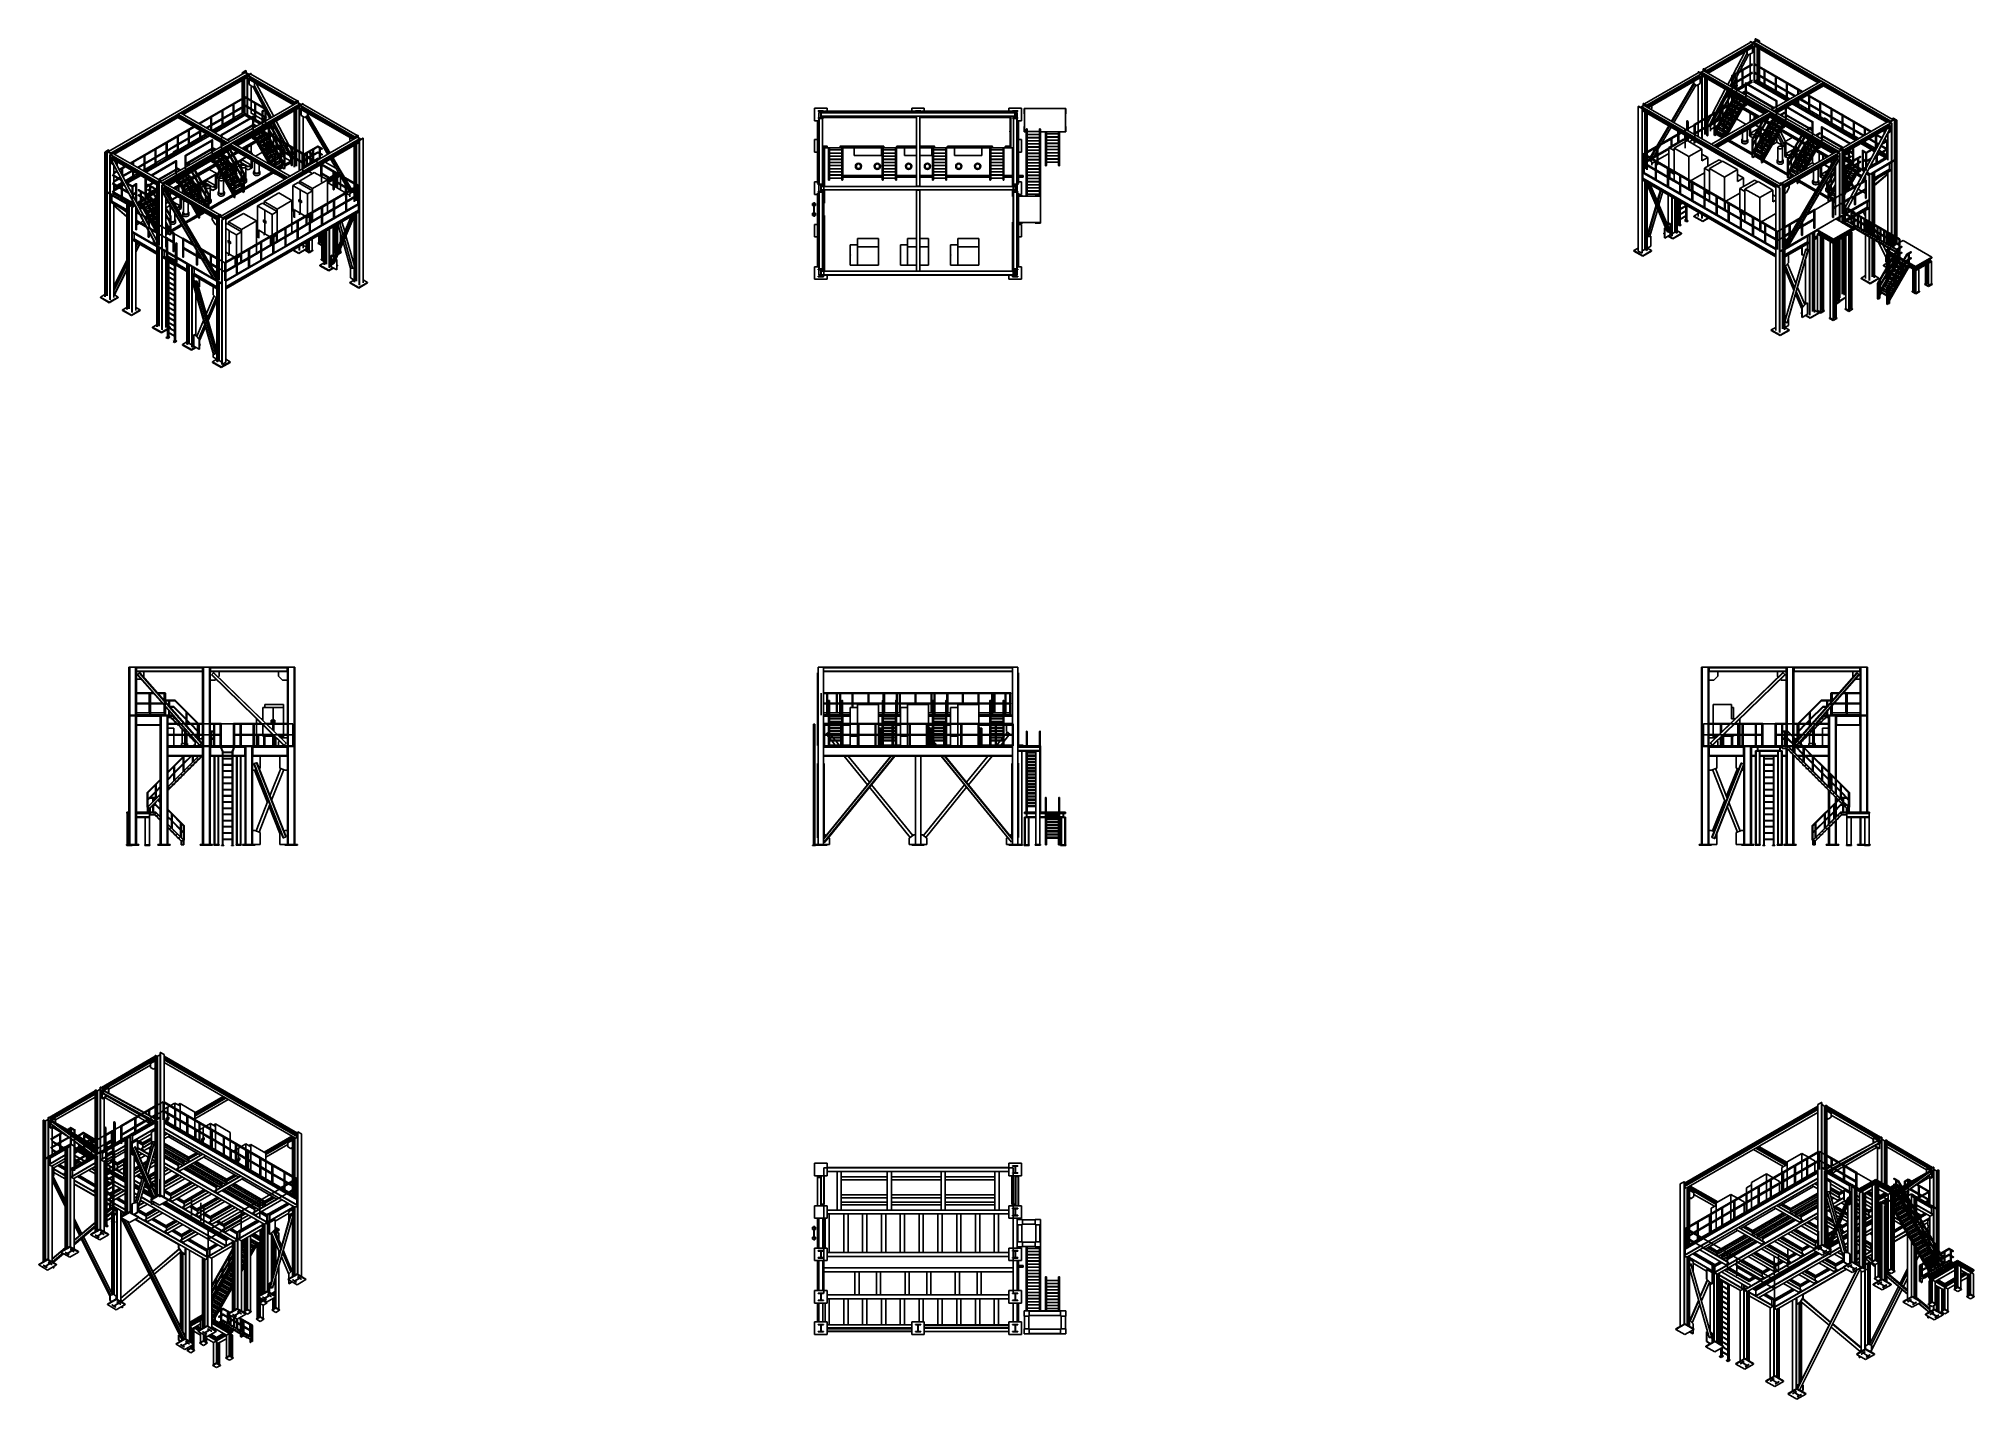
# Model space of a CAD drawing. Header units: inches. Extents: x -1490 to 2215, y -1057 to 1547.
import ezdxf

# ---------------------------------------------------------------- set-up
doc = ezdxf.new("R2010")
doc.units = ezdxf.units.IN
doc.header["$MEASUREMENT"] = 0

msp = doc.modelspace()

# ---------------------------------------------------------------- linework, layer by layer
at = {"color": 7, "linetype": 'Continuous', "lineweight": 25}
for p, q in [((1698.7, 1488.8), (1787.7, 1540.1)), ((1703.3, 1486.1), (1792.3, 1537.5)), ((1703.3, 1485.8), (1792.3, 1537.2)), ((1704.2, 1483.4), (1790.1, 1533)), ((1704.2, 1482.8), (1790.3, 1532.5)), ((1705.5, 1481.3), (1792.3, 1531.3)), ((1705.8, 1481.1), (1792.3, 1531)), ((1777, 1522.2), (1753, 1477)), ((1780.2, 1517.4), (1780.2, 1524)), ((1780.7, 1517.1), (1780.7, 1524.3)), ((1790.6, 1520.2), (1783.4, 1516)), ((1786.7, 1541.1), (1787.3, 1541.4)), ((1793.9, 1537), (1786.7, 1541.1)), ((1786.7, 1539.6), (1786.7, 1541.1)), ((1787.3, 1541.4), (1790.3, 1539.7)), ((1787.7, 1540.1), (1792.3, 1537.5)), ((1790.1, 1535.9), (1790.1, 1533)), ((1790.1, 1532.7), (1790.6, 1532.4)), ((1790.3, 1532.5), (1792.3, 1531.3)), ((1790.5, 1532.4), (1790.6, 1532.4)), ((1790.6, 1532.4), (1790.6, 1532.3)), ((1790.6, 1530.1), (1790.6, 1520.2)), ((1791.2, 1539.7), (1799.2, 1544.4)), ((1799.6, 1544.2), (1791.5, 1539.5)), ((1791.5, 1539), (1791.5, 1539.5)), ((1791.5, 1539), (1794.5, 1537.3)), ((1792.3, 1537.5), (1792.3, 1537.2)), ((1792.3, 1531.3), (1792.3, 1531)), ((1793.6, 1540.3), (1798.2, 1543)), ((1793.6, 1540), (1793.6, 1540.3)), ((1793.6, 1540.3), (2055.6, 1389.1)), ((1793.6, 1540), (1922, 1465.9)), ((1794.5, 1537.3), (1793.9, 1537)), ((1793.9, 1462.3), (1793.9, 1537)), ((1794.5, 1462.7), (1794.5, 1537.3)), ((1794.5, 1534.7), (1795.5, 1535.3)), ((1794.5, 1533.7), (1917, 1462.9)), ((1794.5, 1533.3), (1916.7, 1462.8)), ((1795.5, 1535.3), (1918.9, 1464.1)), ((1795.8, 1535.8), (1795.8, 1538.7)), ((1795.8, 1535.8), (1919.5, 1464.4)), ((1796.3, 1546.6), (1796.9, 1546.9)), ((1799.2, 1544.9), (1796.3, 1546.6)), ((1796.3, 1542.7), (1796.3, 1546.6)), ((1796.9, 1546.9), (1804, 1542.8)), ((1798.2, 1543), (2060.2, 1391.7)), ((1799.2, 1544.4), (1799.2, 1544.9)), ((1799.6, 1542.2), (1799.6, 1544.2)), ((1799.6, 1496), (1799.6, 1530.4)), ((1803.4, 1542.5), (1800.4, 1544.2)), ((1800.4, 1541.7), (1800.4, 1544.2)), ((1800.4, 1495.5), (1800.4, 1529.9)), ((1804, 1542.8), (1803.4, 1542.5)), ((1803.4, 1540), (1803.4, 1542.5)), ((1803.4, 1493.8), (1803.4, 1528.2)), ((1804, 1539.6), (1804, 1542.8)), ((1804, 1493.4), (1804, 1527.8)), ((-1100.3, 1481.8), (-1093.2, 1486)), ((-1096.8, 1483.2), (-1099.7, 1481.5)), ((-1096.8, 1480.7), (-1096.8, 1483.2)), ((-1087.9, 1478.5), (-1095.9, 1483.2)), ((-1095.9, 1481.2), (-1095.9, 1483.2)), ((-1092.6, 1485.6), (-1095.6, 1483.9)), ((-1095.6, 1483.4), (-1095.6, 1483.9)), ((-1095.6, 1483.4), (-1087.5, 1478.8)), ((-1093.2, 1486), (-1092.6, 1485.6)), ((-1092.6, 1481.7), (-1092.6, 1485.6)), ((1584, 1422.6), (1687.9, 1482.5)), ((1687, 1483.5), (1687.6, 1483.8)), ((1694.1, 1479.4), (1687, 1483.5)), ((1687, 1482), (1687, 1483.5)), ((1687.6, 1483.8), (1690.5, 1482.1)), ((1687.9, 1482.5), (1692.5, 1479.9)), ((1691.4, 1482.1), (1699.4, 1486.8)), ((1699.8, 1486.6), (1691.7, 1481.9)), ((1693.3, 1483), (1697.9, 1485.7)), ((1693.3, 1483), (1956.3, 1331.2)), ((1693.5, 1482.6), (1955.9, 1331.1)), ((1696.5, 1489), (1697.1, 1489.3)), ((1699.4, 1487.3), (1696.5, 1489)), ((1696.5, 1485.1), (1696.5, 1489)), ((1697.1, 1489.3), (1704.2, 1485.2)), ((1697.9, 1485.7), (1960.9, 1333.8)), ((1703.3, 1486.1), (1698.7, 1488.8)), ((1698.7, 1488.8), (1698.7, 1488.5)), ((1698.7, 1488.5), (1700.6, 1487.4)), ((1699.4, 1486.8), (1699.4, 1487.3)), ((1699.8, 1484.6), (1699.8, 1486.6)), ((1703.6, 1484.8), (1700.7, 1486.6)), ((1700.7, 1484.1), (1700.7, 1486.6)), ((1701.3, 1486.9), (1701.4, 1486.9)), ((1701.4, 1486.9), (1703.3, 1485.8)), ((1703.3, 1485.8), (1703.3, 1486.1)), ((1704.2, 1485.2), (1703.6, 1484.8)), ((1703.6, 1482.4), (1703.6, 1484.8)), ((1704.2, 1482), (1704.2, 1485.2)), ((1790.8, 1498.8), (1752, 1476.4)), ((1754, 1476), (1791.4, 1497.6)), ((1765.5, 1482.7), (1760.1, 1472.6)), ((1780.2, 1517.7), (1761, 1481.6)), ((1783.2, 1516.1), (1766.6, 1484.9)), ((1771.1, 1487.6), (1771.1, 1487.4)), ((1771.1, 1485.9), (1771.1, 1471.4)), ((1772.4, 1472), (1772.4, 1486.7)), ((1790.8, 1482.7), (1772.4, 1472.1)), ((1780.2, 1517.4), (1780.7, 1517.1)), ((1783.4, 1516), (1780.7, 1517.1)), ((1786.7, 1496.5), (1786.7, 1517.9)), ((1786.7, 1480.4), (1786.7, 1494.9)), ((1886.9, 1445.6), (1794.5, 1498.9)), ((1794.5, 1497.4), (1885.6, 1444.8)), ((1813.4, 1471.9), (1794.5, 1482.8)), ((1799.6, 1479.9), (1799.6, 1494.4)), ((1800.4, 1479.4), (1800.4, 1494)), ((1803.4, 1477.7), (1803.4, 1492.2)), ((1804, 1477.3), (1804, 1491.9)), ((1813.4, 1486.5), (1813.4, 1471.8)), ((1814.7, 1487.2), (1814.7, 1487.4)), ((1814.7, 1471.2), (1814.7, 1485.7)), ((-1356.5, 1330.8), (-1094.5, 1482)), ((-1351.9, 1328.1), (-1089.9, 1479.3)), ((-1218.3, 1404.9), (-1089.9, 1479)), ((-1215.8, 1403.4), (-1092.1, 1474.8)), ((-1215.2, 1403.1), (-1091.9, 1474.3)), ((-1213.3, 1402), (-1090.8, 1472.7)), ((-1213, 1401.8), (-1090.8, 1472.4)), ((-1099.7, 1481.5), (-1100.3, 1481.8)), ((-1100.3, 1478.6), (-1100.3, 1481.8)), ((-1100.3, 1432.4), (-1100.3, 1466.9)), ((-1099.7, 1479), (-1099.7, 1481.5)), ((-1099.7, 1432.8), (-1099.7, 1467.2)), ((-1096.8, 1434.5), (-1096.8, 1468.9)), ((-1095.9, 1435.3), (-1095.9, 1469.4)), ((-1094.5, 1482), (-1089.9, 1479.3)), ((-1092.1, 1477.7), (-1092.1, 1474.8)), ((-1091.9, 1474.3), (-1090.8, 1473.7)), ((-1090.8, 1476.3), (-1087.9, 1478.1)), ((-1090.8, 1433.5), (-1090.8, 1476.3)), ((-1090.2, 1476), (-1090.8, 1476.3)), ((-1083.1, 1480.1), (-1090.2, 1476)), ((-1090.2, 1433.1), (-1090.2, 1476)), ((-1089.9, 1479.3), (-1089.9, 1479)), ((-1088.6, 1476.5), (-1084, 1479.2)), ((-999.6, 1425.2), (-1088.6, 1476.5)), ((-1088.6, 1476.2), (-1088.6, 1476.5)), ((-999.6, 1424.8), (-1088.6, 1476.2)), ((-1088.6, 1470.4), (-1086.7, 1471.5)), ((-1001.8, 1420.3), (-1088.6, 1470.4)), ((-1088.6, 1470), (-1088.6, 1470.4)), ((-1002.1, 1420.1), (-1088.6, 1470)), ((-1087.9, 1478.1), (-1087.9, 1478.5)), ((-1086.5, 1471.7), (-1086.9, 1471.4)), ((-1086.9, 1471.4), (-1086.9, 1471.3)), ((-1086.8, 1471.4), (-1086.9, 1471.4)), ((-1086.9, 1469.1), (-1086.9, 1459.2)), ((-1086.9, 1459.2), (-1079.7, 1455)), ((-1000.6, 1421.8), (-1086.7, 1471.5)), ((-1086.6, 1478.8), (-1083.7, 1480.5)), ((-1086.4, 1472), (-1086.4, 1474.9)), ((-1000.6, 1422.4), (-1086.4, 1472)), ((-995, 1427.8), (-1084, 1479.2)), ((-1083.7, 1480.5), (-1083.1, 1480.1)), ((-1083.1, 1478.6), (-1083.1, 1480.1)), ((-1083.1, 1429), (-1083.1, 1457)), ((-1079.7, 1455), (-1077, 1456.2)), ((-1079.5, 1455.1), (-1058, 1414.6)), ((-1077, 1456.2), (-1077, 1463.4)), ((-1076.5, 1456.5), (-1077, 1456.2)), ((-1076.5, 1456.5), (-1076.5, 1463.1)), ((-1076.5, 1456.8), (-1044.2, 1395.8)), ((-1073.3, 1461.2), (-1039.9, 1398.3)), ((1588.6, 1419.9), (1692.5, 1479.9)), ((1588.6, 1419.6), (1692.5, 1479.6)), ((1589.5, 1417.2), (1690.3, 1475.3)), ((1589.5, 1416.5), (1690.5, 1474.9)), ((1590.8, 1415), (1692.5, 1473.7)), ((1591.1, 1414.9), (1692.5, 1473.4)), ((1678.2, 1461.4), (1635.7, 1389.1)), ((1635.9, 1389), (1678.2, 1461)), ((1679.1, 1460.3), (1636.8, 1388.5)), ((1637, 1388.4), (1679.2, 1460.2)), ((1637.1, 1388.3), (1679.4, 1460.1)), ((1640.1, 1386.5), (1682.4, 1458.3)), ((1678.2, 1460.8), (1678.2, 1465.2)), ((1678.2, 1460.8), (1678.8, 1460.5)), ((1683.5, 1457.5), (1678.2, 1460.8)), ((1678.8, 1460.5), (1678.8, 1465.5)), ((1684.1, 1457.2), (1678.8, 1460.5)), ((1683.5, 1457.5), (1684.1, 1457.2)), ((1690.8, 1461.1), (1684.1, 1457.2)), ((1687, 1387), (1687, 1458.9)), ((1690.3, 1478.3), (1690.3, 1475.3)), ((1690.4, 1475), (1690.8, 1474.8)), ((1690.5, 1474.9), (1692.5, 1473.7)), ((1690.7, 1474.8), (1690.8, 1474.8)), ((1690.8, 1474.8), (1690.8, 1474.7)), ((1690.8, 1472.4), (1690.8, 1461.1)), ((1691.7, 1481.4), (1691.7, 1481.9)), ((1691.7, 1481.4), (1694.7, 1479.7)), ((1692.5, 1479.9), (1692.5, 1479.6)), ((1692.5, 1473.7), (1692.5, 1473.4)), ((1694.7, 1479.7), (1694.1, 1479.4)), ((1694.1, 1391.2), (1694.1, 1479.4)), ((1694.7, 1391.5), (1694.7, 1479.7)), ((1694.7, 1476), (1817.2, 1405.3)), ((1694.7, 1475.7), (1816.9, 1405.2)), ((1695.4, 1477.9), (1819.1, 1406.5)), ((1695.7, 1478.4), (1819.7, 1406.8)), ((1699.8, 1394.5), (1699.8, 1472.8)), ((1700.7, 1394.9), (1700.7, 1472.3)), ((1703.6, 1396.7), (1703.6, 1470.6)), ((1704.2, 1397), (1704.2, 1470.2)), ((1738.8, 1450.3), (1713.4, 1402.3)), ((1745.8, 1446.3), (1717.3, 1396.9)), ((1743.1, 1447.8), (1721.4, 1406.9)), ((1734.1, 1423.5), (1746.9, 1445.6)), ((1751.1, 1473.4), (1743.6, 1459.3)), ((1751.1, 1463), (1747.9, 1456.8)), ((1751.1, 1455.5), (1750.9, 1455.1)), ((1751.1, 1476.1), (1751.1, 1454.9)), ((1752.3, 1475.5), (1759.5, 1471.3)), ((1752.3, 1459.4), (1757.8, 1456.2)), ((1752.4, 1460.5), (1752.4, 1475.4)), ((1756.5, 1473.1), (1752.4, 1465.4)), ((1759.5, 1464.7), (1752.4, 1460.6)), ((1752.4, 1454.2), (1752.4, 1459.4)), ((1753, 1459.1), (1752.4, 1458)), ((1760, 1472.6), (1753.3, 1476.4)), ((1759.1, 1457), (1753.3, 1460.3)), ((1760.9, 1458), (1753.3, 1453.7)), ((1754, 1460), (1759.5, 1463.2)), ((1759.5, 1471.4), (1754.4, 1461.7)), ((1754.7, 1452.9), (1757, 1454.2)), ((1756.3, 1453.9), (1756.3, 1451.9)), ((1759.8, 1479.4), (1757.1, 1474.3)), ((1757.6, 1454.6), (1761.6, 1456.9)), ((1757.6, 1451.2), (1757.6, 1454.6)), ((1759.1, 1455.5), (1759.5, 1455.3)), ((1759.5, 1472.2), (1759.5, 1472)), ((1759.5, 1471.3), (1759.5, 1457.2)), ((1759.5, 1455.3), (1759.5, 1450.1)), ((1760.6, 1472.3), (1760.5, 1472.3)), ((1760.9, 1463.9), (1791.4, 1481.6)), ((1760.9, 1458), (1760.9, 1472.2)), ((1771.5, 1471.6), (1760.9, 1465.4)), ((1760.9, 1449.3), (1760.9, 1456.5)), ((1771.5, 1456.5), (1760.9, 1450.3)), ((1771.3, 1456.5), (1760.9, 1450.5)), ((1771.5, 1453.2), (1762.8, 1448.2)), ((1771.1, 1469.9), (1771.1, 1456.4)), ((1778.8, 1447.7), (1771.3, 1443.3)), ((1772.4, 1453.3), (1772.4, 1470.6)), ((1777.5, 1460.1), (1772.4, 1457.2)), ((1777.5, 1459.9), (1772.4, 1457)), ((1777.5, 1456.6), (1772.4, 1453.7)), ((1775.6, 1444.3), (1779.5, 1446.5)), ((1777.5, 1461.9), (1777.5, 1446.9)), ((1777.5, 1445.4), (1777.5, 1439.7)), ((1778.2, 1460.6), (1836.1, 1427.1)), ((1778.6, 1461.8), (1778.5, 1461.9)), ((1778.8, 1461.7), (1778.8, 1461.9)), ((1836.4, 1428.5), (1778.8, 1461.7)), ((1778.8, 1447.6), (1778.8, 1460.2)), ((1781.2, 1458.8), (1778.8, 1457.4)), ((1778.8, 1445.6), (1778.8, 1446.1)), ((1831.9, 1415), (1778.8, 1445.6)), ((1790.6, 1467.7), (1779.6, 1461.3)), ((1790.8, 1467.6), (1779.7, 1461.2)), ((1790.8, 1464.3), (1782.6, 1459.6)), ((1786.7, 1465.4), (1786.7, 1478.9)), ((1794.5, 1481.3), (1871.6, 1436.8)), ((1794.5, 1467.3), (1859.6, 1429.8)), ((1794.5, 1467.1), (1859.4, 1429.7)), ((1794.5, 1463.9), (1856.5, 1428.1)), ((1813.4, 1460), (1798.2, 1468.8)), ((1799.6, 1468), (1799.6, 1478.4)), ((1800.4, 1467.5), (1800.4, 1477.9)), ((1803.4, 1465.8), (1803.4, 1476.2)), ((1804, 1465.4), (1804, 1475.8)), ((1813.4, 1470.4), (1813.4, 1456.4)), ((1813.6, 1452.8), (1813.6, 1452.9)), ((1834.7, 1459.6), (1814.4, 1471.4)), ((1814.7, 1455.7), (1814.7, 1469.6)), ((1834.7, 1447.7), (1814.7, 1459.3)), ((1827.5, 1411.3), (1922.3, 1466)), ((1832.1, 1408.6), (1926.9, 1463.4)), ((1832.1, 1408.3), (1926.9, 1463)), ((1834.5, 1406.8), (1926.9, 1460.1)), ((1834.7, 1474.2), (1834.7, 1459.5)), ((1834.7, 1458.1), (1834.7, 1444.1)), ((1835.1, 1406.5), (1925, 1458.3)), ((1856.1, 1447.3), (1835.7, 1459.1)), ((1836, 1474.9), (1836, 1475.1)), ((1836, 1458.8), (1836, 1473.4)), ((1836, 1443.4), (1836, 1457.3)), ((1856.1, 1435.4), (1836, 1446.9)), ((1837, 1405.3), (1926.9, 1457.2)), ((1837.3, 1405.2), (1926.9, 1456.9)), ((1856.1, 1461.9), (1856.1, 1447.2)), ((1856.1, 1445.8), (1856.1, 1431.8)), ((1873, 1437.5), (1857, 1446.7)), ((1857.4, 1462.6), (1857.4, 1462.8)), ((1857.4, 1446.5), (1857.4, 1461.1)), ((1877.4, 1449.5), (1877.4, 1440.1)), ((1878.7, 1450.3), (1878.7, 1450.5)), ((1878.7, 1440.8), (1878.7, 1448.8)), ((1922.3, 1466), (1926.9, 1463.4)), ((1926.9, 1459.4), (1925, 1458.3)), ((1925, 1458.3), (2048.5, 1387)), ((1925, 1458.3), (1926.9, 1457.2)), ((1926.9, 1463.4), (1926.9, 1463)), ((1926.9, 1463), (2055.6, 1388.8)), ((1926.9, 1463), (1926.9, 1460.1)), ((1926.9, 1460.1), (2049.8, 1389.2)), ((1926.9, 1459.4), (2049.8, 1388.5)), ((1926.9, 1457.2), (1926.9, 1456.9)), ((1926.9, 1456.9), (2048.2, 1386.9)), ((-1257.3, 1272.8), (-994.2, 1424.7)), ((-1252.7, 1270.2), (-989.6, 1422)), ((-1252.2, 1270.1), (-989.8, 1421.6)), ((-1094.7, 1435.7), (-1183.2, 1384.6)), ((-1181.9, 1383.8), (-1094.7, 1434.2)), ((-1168, 1375.8), (-1094.7, 1418.1)), ((-1138.9, 1410.4), (-1138.9, 1410.2)), ((-1138.9, 1408.7), (-1138.9, 1394.1)), ((-1137.6, 1394.8), (-1137.6, 1409.4)), ((-1117.6, 1422.7), (-1117.6, 1422.5)), ((-1117.6, 1421), (-1117.6, 1406.4)), ((-1116.3, 1407.1), (-1116.3, 1421.7)), ((-1095.9, 1418.9), (-1116.3, 1407.2)), ((-1116, 1345.8), (-992, 1417.4)), ((-1115.4, 1345.5), (-991.7, 1416.9)), ((-1113.5, 1344.4), (-991, 1415.1)), ((-1113.2, 1344.2), (-991, 1414.7)), ((-1100.3, 1416.4), (-1100.3, 1430.9)), ((-1100.3, 1404.5), (-1100.3, 1414.8)), ((-1099.7, 1416.7), (-1099.7, 1431.3)), ((-1099.7, 1404.8), (-1099.7, 1415.2)), ((-1096.8, 1418.4), (-1096.8, 1433)), ((-1096.8, 1406.5), (-1096.8, 1416.9)), ((-1096.3, 1435), (-1096.3, 1434.8)), ((-1096.3, 1433.3), (-1096.3, 1418.7)), ((-1096.3, 1417.2), (-1096.3, 1403.2)), ((-1094.9, 1419.4), (-1094.9, 1434)), ((-1094.7, 1419.6), (-1094.9, 1419.5)), ((-1094.9, 1403.8), (-1094.9, 1418)), ((-1054, 1412.2), (-1094.7, 1435.7)), ((-1094.7, 1435.7), (-1094.7, 1434.4)), ((-1094.7, 1434.2), (-1094.7, 1435.7)), ((-1094.7, 1434.4), (-1094.7, 1434.2)), ((-1094.7, 1434.2), (-1076.2, 1423.5)), ((-1076.2, 1409), (-1094.7, 1419.6)), ((-1094.7, 1419.6), (-1094.7, 1418.1)), ((-1094.7, 1418.3), (-1094.7, 1419.6)), ((-1094.7, 1418.1), (-1094.7, 1418.3)), ((-1094.7, 1418.1), (-1076.2, 1407.5)), ((-1090.8, 1417.4), (-1090.8, 1432)), ((-1090.8, 1401.7), (-1090.8, 1415.9)), ((-1090.2, 1417.1), (-1090.2, 1431.6)), ((-1090.2, 1401.4), (-1090.2, 1415.6)), ((-1083.1, 1412.9), (-1083.1, 1427.5)), ((-1083.1, 1404.5), (-1083.1, 1411.4)), ((-1076.2, 1423.4), (-1076.2, 1389.1)), ((-1075.8, 1423.3), (-1075.5, 1423.1)), ((-1075, 1422.8), (-1056.2, 1412)), ((-1074.9, 1407.8), (-1074.9, 1422.8)), ((-1062, 1400.8), (-1074.9, 1408.2)), ((-1062, 1408.5), (-1062, 1394.2)), ((-1061.5, 1408.6), (-1061.7, 1408.5)), ((-1055.3, 1412.2), (-1061.1, 1408.8)), ((-1060.7, 1407.5), (-1054, 1411.5)), ((-1060.7, 1408.3), (-1060.7, 1408.5)), ((-1056.9, 1412.4), (-1056.4, 1411.5)), ((-1056.2, 1411.9), (-1056.2, 1411.7)), ((-1056.2, 1410.2), (-1056.2, 1395.6)), ((-1054.9, 1396.3), (-1054.9, 1410.9)), ((-1054.9, 1408.7), (-1047.2, 1394.1)), ((-1000.6, 1424.2), (-993.4, 1428.4)), ((-999.9, 1423.9), (-1000.6, 1424.2)), ((-1000.6, 1421), (-1000.6, 1424.2)), ((-1000.6, 1335.9), (-1000.6, 1409.3)), ((-997, 1425.6), (-999.9, 1423.9)), ((-999.9, 1421.4), (-999.9, 1423.9)), ((-999.9, 1335.6), (-999.9, 1409.6)), ((-995, 1427.8), (-999.6, 1425.2)), ((-999.6, 1424.8), (-997.7, 1426)), ((-999.6, 1425.2), (-999.6, 1424.8)), ((-997.6, 1425.9), (-997.7, 1426)), ((-997, 1426.4), (-995, 1427.5)), ((-997, 1423.1), (-997, 1425.6)), ((-997, 1335.3), (-997, 1411.3)), ((-988.1, 1420.9), (-996.1, 1425.6)), ((-996.1, 1423.6), (-996.1, 1425.6)), ((-996.1, 1334.8), (-996.1, 1411.8)), ((-992.8, 1428), (-995.8, 1426.3)), ((-995.8, 1425.8), (-995.8, 1426.3)), ((-995.8, 1425.8), (-987.7, 1421.1)), ((-995, 1427.5), (-995, 1427.8)), ((-989.6, 1422), (-994.2, 1424.7)), ((-993.4, 1428.4), (-992.8, 1428)), ((-992.8, 1424.1), (-992.8, 1428)), ((-991, 1418.7), (-988.1, 1420.4)), ((-991, 1330.4), (-991, 1418.7)), ((-990.4, 1418.4), (-991, 1418.7)), ((-983.3, 1422.5), (-990.4, 1418.4)), ((-990.4, 1330.1), (-990.4, 1418.4)), ((-988.8, 1418.9), (-984.2, 1421.6)), ((-988.8, 1418.6), (-988.8, 1418.9)), ((-884.9, 1358.9), (-988.8, 1418.9)), ((-884.9, 1358.6), (-988.8, 1418.6)), ((-988.8, 1412.8), (-986.9, 1413.9)), ((-988.8, 1412.4), (-988.8, 1412.8)), ((-887.1, 1354.1), (-988.8, 1412.8)), ((-887.4, 1353.9), (-988.8, 1412.4)), ((-988.1, 1420.4), (-988.1, 1420.9)), ((-986.7, 1414.1), (-987.1, 1413.8)), ((-987, 1413.8), (-987.1, 1413.8)), ((-987.1, 1413.8), (-987.1, 1413.7)), ((-987.1, 1411.5), (-987.1, 1400.1)), ((-986.9, 1421.1), (-983.9, 1422.9)), ((-885.8, 1355.5), (-986.9, 1413.9)), ((-986.6, 1414.4), (-986.6, 1417.3)), ((-885.8, 1356.2), (-986.6, 1414.4)), ((-880.3, 1361.6), (-984.2, 1421.6)), ((-983.9, 1422.9), (-983.3, 1422.5)), ((-983.3, 1421), (-983.3, 1422.5)), ((-4.5, 1389.9), (-4.5, 1413.9)), ((-4.5, 1413.9), (19.5, 1413.9)), ((2.5, 1408.2), (2.5, 1409)), ((2.5, 1409), (12.6, 1409)), ((6.7, 1408.2), (2.5, 1408.2)), ((12.6, 1408.2), (8.4, 1408.2)), ((12.6, 1409), (12.6, 1408.2)), ((14.9, 1408.3), (14.7, 1408.3)), ((14.9, 1405.7), (14.9, 1408.3)), ((14.9, 1408.3), (188.5, 1408.3)), ((19.5, 1408.3), (19.5, 1413.9)), ((181.5, 1408.3), (181.5, 1413.9)), ((181.5, 1413.9), (205.5, 1413.9)), ((188.5, 1408.2), (188.5, 1409)), ((188.5, 1409), (198.6, 1409)), ((192.7, 1408.2), (188.5, 1408.2)), ((190.9, 1405.7), (190.9, 1408.2)), ((198.6, 1408.2), (194.4, 1408.2)), ((198.6, 1409), (198.6, 1408.2)), ((374.5, 1408.3), (200.7, 1408.3)), ((205.5, 1408.3), (205.5, 1413.9)), ((367.5, 1413.9), (391.5, 1413.9)), ((367.5, 1408.3), (367.5, 1413.9)), ((374.5, 1408.2), (374.5, 1409)), ((374.5, 1409), (384.6, 1409)), ((378.7, 1408.2), (374.5, 1408.2)), ((376.9, 1405.7), (376.9, 1408.2)), ((384.6, 1408.2), (380.4, 1408.2)), ((384.6, 1409), (384.6, 1408.2)), ((391.5, 1389.9), (391.5, 1413.9)), ((396.5, 1403.2), (396.5, 1413.2)), ((396.5, 1413.2), (397.5, 1413.2)), ((397.4, 1412.2), (397.5, 1412.2)), ((397.4, 1412.2), (397.4, 1404.1)), ((397.5, 1413.2), (397.5, 1368.7)), ((475.6, 1413.2), (397.5, 1413.2)), ((397.5, 1412.2), (397.5, 1412.2)), ((397.5, 1412.2), (397.5, 1369.7)), ((475.6, 1413.2), (476.5, 1413.2)), ((475.6, 1368.7), (475.6, 1413.2)), ((475.6, 1412.2), (475.7, 1412.2)), ((475.7, 1404.1), (475.7, 1412.2)), ((476.5, 1413.2), (476.5, 1403.2)), ((1572.2, 1417.3), (1572.8, 1417.6)), ((1572.2, 1140.5), (1572.2, 1417.3)), ((1579.4, 1413.1), (1572.2, 1417.3)), ((1572.8, 1417.6), (1575.8, 1415.9)), ((1576.7, 1415.9), (1584.7, 1420.5)), ((1585.1, 1420.3), (1577, 1415.7)), ((1577, 1415.2), (1577, 1415.7)), ((1577, 1415.2), (1580, 1413.5)), ((1579.1, 1416.5), (1583.7, 1419.1)), ((1579.1, 1416.2), (1579.1, 1416.5)), ((1579.1, 1416.5), (1841.1, 1265.2)), ((1579.1, 1416.2), (1841.1, 1264.9)), ((1580, 1413.5), (1579.4, 1413.1)), ((1579.4, 1136.4), (1579.4, 1413.1)), ((1580, 1136.7), (1580, 1413.5)), ((1580, 1410.8), (1581, 1411.4)), ((1580, 1409.8), (1835.3, 1262.4)), ((1580, 1409.5), (1835.3, 1262.1)), ((1581, 1411.4), (1835.3, 1264.7)), ((1581.3, 1411.9), (1581.3, 1414.9)), ((1581.3, 1411.9), (1835.3, 1265.3)), ((1581.7, 1422.8), (1582.3, 1423.1)), ((1584.7, 1421), (1581.7, 1422.8)), ((1581.7, 1418.8), (1581.7, 1422.8)), ((1582.3, 1423.1), (1589.5, 1419)), ((1583.7, 1419.1), (1845.7, 1267.9)), ((1588.6, 1419.9), (1584, 1422.6)), ((1584, 1422.6), (1584, 1422.2)), ((1584, 1422.2), (1585.9, 1421.1)), ((1584.7, 1420.5), (1584.7, 1421)), ((1585.1, 1418.3), (1585.1, 1420.3)), ((1588.9, 1418.6), (1585.9, 1420.3)), ((1585.9, 1417.8), (1585.9, 1420.3)), ((1586.6, 1420.7), (1588.6, 1419.6)), ((1586.6, 1420.7), (1586.6, 1420.7)), ((1588.6, 1419.6), (1588.6, 1419.9)), ((1589.5, 1419), (1588.9, 1418.6)), ((1588.9, 1416.1), (1588.9, 1418.6)), ((1589.5, 1415.8), (1589.5, 1419)), ((1596.8, 1411.5), (1598.2, 1414)), ((1598.2, 1414), (1598.2, 1419)), ((1723.9, 1408.4), (1679.4, 1382.6)), ((1712.4, 1344.8), (1822.2, 1408.2)), ((1718.7, 1368.9), (1754, 1430.1)), ((1718.8, 1396.9), (1733.6, 1422.6)), ((1732.8, 1411.6), (1718.8, 1387.3)), ((1718.8, 1384.6), (1733.6, 1410.3)), ((1724.5, 1406.8), (1728.3, 1409)), ((1732.8, 1413.5), (1726.2, 1409.7)), ((1732.8, 1421.1), (1727, 1410.2)), ((1727.5, 1408.5), (1727.5, 1402.4)), ((1729.2, 1409.5), (1732.8, 1411.6)), ((1729.2, 1405.2), (1729.2, 1409.5)), ((1732.8, 1421.2), (1732.8, 1411.6)), ((1732.8, 1409), (1732.8, 1395.5)), ((1734.1, 1411.2), (1751.5, 1441.3)), ((1750.5, 1442.2), (1734.2, 1413.9)), ((1734.2, 1398.5), (1752.8, 1430.8)), ((1734.2, 1412.4), (1734.2, 1423.5)), ((1734.5, 1414.5), (1734.2, 1414.3)), ((1734.2, 1396.3), (1734.2, 1411.3)), ((1735.1, 1412.9), (1746.2, 1419.3)), ((1763.7, 1435.9), (1735.2, 1386.5)), ((1736.7, 1386.5), (1751.5, 1412.2)), ((1747.8, 1422.2), (1736.8, 1415.8)), ((1736.9, 1359), (1772, 1419.7)), ((1737, 1359.1), (1772, 1419.7)), ((1737.1, 1359.1), (1772, 1419.6)), ((1739, 1360.2), (1772.1, 1417.6)), ((1739.6, 1360.6), (1772.4, 1417.3)), ((1741.6, 1361.7), (1773.3, 1416.7)), ((1741.8, 1361.8), (1773.4, 1416.6)), ((1741.9, 1361.9), (1773.4, 1416.5)), ((1746.2, 1410.8), (1742.1, 1408.5)), ((1742.1, 1408.4), (1742.1, 1407.2)), ((1742.1, 1408.4), (1742.1, 1408.4)), ((1742.1, 1408.4), (1742.1, 1408.4)), ((1742.1, 1408.4), (1742.1, 1408.4)), ((1742.1, 1408.4), (1742.1, 1408.4)), ((1742.1, 1408.4), (1746.4, 1405.9)), ((1742.1, 1408.4), (1742.1, 1408.4)), ((1746.3, 1410.8), (1742.2, 1408.5)), ((1742.2, 1408.5), (1746.4, 1406)), ((1744.3, 1441), (1744.9, 1441.3)), ((1744.3, 1431.5), (1744.3, 1441)), ((1748.4, 1438.6), (1744.3, 1441)), ((1744.3, 1420.2), (1744.3, 1428.9)), ((1744.3, 1416.1), (1744.3, 1418.2)), ((1744.9, 1441.3), (1747.9, 1439.6)), ((1746.3, 1415.8), (1746.3, 1414.5)), ((1746.3, 1415.8), (1746.4, 1415.8)), ((1746.3, 1415.8), (1746.4, 1415.8)), ((1746.3, 1414.5), (1750.1, 1412.4)), ((1746.3, 1410.8), (1747.9, 1413.6)), ((1748.5, 1409.6), (1746.3, 1410.8)), ((1746.3, 1410.8), (1748.5, 1409.5)), ((1750.5, 1418.2), (1746.4, 1415.8)), ((1750.5, 1418.2), (1746.4, 1415.8)), ((1746.4, 1415.8), (1746.4, 1415.8)), ((1746.4, 1415.8), (1746.4, 1415.8)), ((1746.4, 1415.8), (1750.7, 1413.3)), ((1746.4, 1415.8), (1750.7, 1413.4)), ((1746.4, 1415.8), (1746.4, 1415.8)), ((1749.6, 1444), (1747.6, 1442.8)), ((1747.6, 1442.8), (1747.6, 1441.8)), ((1747.6, 1442.8), (1750, 1441.4)), ((1747.6, 1441.8), (1749.6, 1440.6)), ((1748.7, 1439.6), (1749.1, 1439.8)), ((1751.5, 1436.8), (1749.5, 1437.9)), ((1750.8, 1408.2), (1749.6, 1408.9)), ((1749.6, 1408.9), (1750.8, 1408.2)), ((1749.9, 1438.5), (1752.1, 1437.2)), ((1751.6, 1442.9), (1750.5, 1442.2)), ((1750.5, 1418.2), (1752.1, 1421)), ((1752.8, 1416.9), (1750.5, 1418.2)), ((1750.5, 1418.2), (1752.7, 1416.9)), ((1754.7, 1425.6), (1750.6, 1423.2)), ((1750.6, 1423.1), (1750.6, 1423.2)), ((1750.6, 1423.2), (1750.6, 1423.1)), ((1750.6, 1423.1), (1750.6, 1423.2)), ((1750.6, 1423.2), (1750.6, 1423.2)), ((1750.6, 1423.1), (1750.6, 1421.9)), ((1750.6, 1423.1), (1750.6, 1423.1)), ((1750.6, 1423.1), (1754.9, 1420.7)), ((1750.6, 1421.9), (1754.4, 1419.7)), ((1750.7, 1440), (1756.3, 1436.8)), ((1754.8, 1425.6), (1750.7, 1423.2)), ((1750.7, 1423.2), (1754.9, 1420.7)), ((1750.8, 1439.9), (1756.3, 1436.8)), ((1750.8, 1439.3), (1750.8, 1439.9)), ((1750.8, 1439.3), (1756.3, 1436.1)), ((1750.8, 1410.9), (1750.8, 1401.2)), ((1751.1, 1443.2), (1751.1, 1442.6)), ((1751.2, 1440.8), (1756.3, 1437.8)), ((1751.5, 1441.3), (1752.9, 1442.1)), ((1752.1, 1437.2), (1751.5, 1436.8)), ((1751.5, 1428.5), (1751.5, 1436.8)), ((1751.5, 1419.9), (1751.5, 1417.6)), ((1751.5, 1417.7), (1751.5, 1419.9)), ((1752.1, 1429.5), (1752.1, 1437.2)), ((1752.1, 1413.1), (1764.8, 1435.2)), ((1768.4, 1431.9), (1752.1, 1403.5)), ((1752.1, 1400.9), (1769.4, 1430.9)), ((1752.1, 1388.1), (1770.7, 1420.4)), ((1752.1, 1402), (1752.1, 1413.2)), ((1752.1, 1412.6), (1756, 1410.3)), ((1752.1, 1412.5), (1756, 1410.2)), ((1752.1, 1411.2), (1755.4, 1409.3)), ((1752.4, 1441.8), (1752.4, 1441.8)), ((1752.7, 1442), (1756.3, 1439.9)), ((1752.8, 1430.8), (1756.3, 1432.8)), ((1752.8, 1430.8), (1754, 1430.1)), ((1754, 1430.1), (1752.8, 1430.8)), ((1753.2, 1417.6), (1753.2, 1420.4)), ((1753.2, 1406.9), (1753.2, 1410.6)), ((1753.3, 1431.1), (1753.3, 1437.9)), ((1758.1, 1413.9), (1753.9, 1416.3)), ((1753.9, 1416.2), (1758, 1413.8)), ((1754, 1430.1), (1761.8, 1434.6)), ((1754, 1430.1), (1755.5, 1426.8)), ((1755.5, 1426.8), (1754, 1430.1)), ((1754.8, 1430.5), (1754.8, 1429.3)), ((1754.8, 1430.5), (1754.9, 1430.5)), ((1754.8, 1430.5), (1754.9, 1430.5)), ((1754.8, 1429.3), (1758.6, 1427.1)), ((1754.8, 1425.6), (1755.5, 1426.8)), ((1757, 1424.3), (1754.8, 1425.6)), ((1754.8, 1425.6), (1757, 1424.3)), ((1759, 1432.9), (1754.9, 1430.6)), ((1759, 1432.9), (1754.9, 1430.5)), ((1754.9, 1430.5), (1754.9, 1430.5)), ((1754.9, 1430.5), (1754.9, 1430.5)), ((1754.9, 1430.5), (1759.2, 1428)), ((1754.9, 1430.5), (1759.2, 1428.1)), ((1754.9, 1430.5), (1754.9, 1430.5)), ((1754.9, 1425.8), (1757.1, 1424.5)), ((1755.2, 1426.3), (1757.4, 1425)), ((1755.5, 1426.8), (1757.3, 1427.9)), ((1755.5, 1419.1), (1759.7, 1416.7)), ((1756, 1420), (1760.2, 1417.6)), ((1756.1, 1420.1), (1760.2, 1417.7)), ((1756.3, 1440.2), (1756.3, 1432.5)), ((1756.6, 1408.6), (1762.1, 1405.4)), ((1757.1, 1409.6), (1762.6, 1406.4)), ((1757.1, 1409.6), (1762.7, 1406.4)), ((1757.2, 1414.4), (1757.2, 1418.1)), ((1757.2, 1404.6), (1757.2, 1408.3)), ((1757.6, 1432.5), (1757.6, 1439.4)), ((1757.6, 1439.1), (1759.5, 1438)), ((1757.6, 1437), (1760.6, 1435.3)), ((1757.6, 1436), (1759.7, 1434.8)), ((1757.6, 1436), (1759.7, 1434.8)), ((1757.6, 1435.4), (1759.2, 1434.5)), ((1757.6, 1433.6), (1760.6, 1435.3)), ((1758, 1413.9), (1758, 1417.6)), ((1762.3, 1421.2), (1758.1, 1423.6)), ((1758.1, 1423.6), (1762.3, 1421.2)), ((1758.3, 1423.9), (1762.4, 1421.4)), ((1758.6, 1424.3), (1762.7, 1421.9)), ((1761.3, 1431.6), (1759, 1432.9)), ((1759, 1432.9), (1761.2, 1431.6)), ((1764.7, 1410), (1759.2, 1413.2)), ((1759.2, 1413.2), (1764.7, 1410)), ((1759.5, 1438.3), (1759.5, 1437.9)), ((1759.8, 1426.4), (1763.9, 1424)), ((1760.3, 1427.4), (1764.5, 1425)), ((1760.3, 1427.4), (1764.5, 1425)), ((1760.4, 1437.6), (1760.7, 1437.4)), ((1761.8, 1434.6), (1760.6, 1435.3)), ((1760.7, 1437.6), (1760.7, 1437.4)), ((1760.9, 1437.5), (1760.7, 1437.4)), ((1760.8, 1416), (1766.3, 1412.8)), ((1760.9, 1437.5), (1760.9, 1437.5)), ((1761, 1412.2), (1761, 1415.9)), ((1761.3, 1416.9), (1766.9, 1413.7)), ((1761.4, 1417), (1766.9, 1413.8)), ((1761.6, 1411.8), (1761.6, 1415.6)), ((1761.8, 1432.7), (1761.8, 1434.6)), ((1761.8, 1434.6), (1762.7, 1434.1)), ((1761.8, 1433.6), (1762.2, 1433.3)), ((1761.8, 1433.6), (1762.2, 1433.3)), ((1761.8, 1433), (1762, 1432.9)), ((1766.6, 1428.6), (1762.4, 1431)), ((1762.4, 1431), (1766.5, 1428.6)), ((1763.1, 1432.2), (1767.3, 1429.8)), ((1763.4, 1432.7), (1767.5, 1430.3)), ((1763.4, 1432.7), (1767.5, 1430.3)), ((1769, 1417.4), (1763.4, 1420.6)), ((1763.4, 1420.5), (1769, 1417.4)), ((1763.6, 1420.8), (1769.1, 1417.6)), ((1763.8, 1433.5), (1768, 1431.1)), ((1763.9, 1421.3), (1769.4, 1418.1)), ((1765.1, 1423.4), (1770.6, 1420.2)), ((1765.6, 1424.4), (1771.5, 1421)), ((1765.6, 1424.3), (1771.5, 1420.9)), ((1774.3, 1424.1), (1767.7, 1427.9)), ((1767.7, 1427.9), (1774.3, 1424.1)), ((1768.4, 1429.2), (1774.3, 1425.8)), ((1769.6, 1432.5), (1768.5, 1431.9)), ((1768.7, 1429.6), (1774.3, 1426.4)), ((1768.7, 1429.6), (1774.3, 1426.4)), ((1769.1, 1430.4), (1774.3, 1427.4)), ((1769.4, 1430.9), (1770.9, 1431.8)), ((1770.7, 1420.4), (1774.3, 1422.5)), ((1770.7, 1420.4), (1772, 1419.7)), ((1772, 1419.7), (1770.7, 1420.4)), ((1771.5, 1421), (1774.3, 1422.5)), ((1771.5, 1420.9), (1771.5, 1421)), ((1771.5, 1413), (1801, 1396)), ((1771.6, 1418.9), (1772.1, 1417.6)), ((1772.1, 1417.6), (1771.6, 1418.9)), ((1771.7, 1413.5), (1801.5, 1396.3)), ((1772, 1419.7), (1779.8, 1424.2)), ((1772, 1419.7), (1779.8, 1424.2)), ((1772, 1419.6), (1779.8, 1424.1)), ((1772, 1419.7), (1772, 1419.7)), ((1772, 1419.7), (1772, 1419.7)), ((1772.1, 1417.6), (1778.7, 1421.4)), ((1772.4, 1417.3), (1778.9, 1421)), ((1772.4, 1417.3), (1773.3, 1416.7)), ((1773.3, 1416.7), (1772.4, 1417.3)), ((1772.6, 1442.5), (1774.9, 1443.9)), ((1772.8, 1415.4), (1803.8, 1397.6)), ((1773.1, 1415.9), (1804.3, 1397.9)), ((1773.3, 1416.7), (1779.7, 1420.4)), ((1773.4, 1416.6), (1779.8, 1420.2)), ((1773.4, 1416.5), (1779.8, 1420.2)), ((1773.4, 1416.6), (1773.4, 1416.5)), ((1773.4, 1416.5), (1773.4, 1416.6)), ((1774.3, 1443.5), (1774.3, 1441.6)), ((1774.3, 1429.8), (1774.3, 1422.1)), ((1775.6, 1440.8), (1775.6, 1444.3)), ((1775.6, 1422.1), (1775.6, 1429)), ((1775.6, 1426.7), (1778.6, 1424.9)), ((1775.6, 1425.6), (1777.7, 1424.4)), ((1775.6, 1425.6), (1777.7, 1424.4)), ((1775.6, 1425), (1777.1, 1424.1)), ((1775.6, 1423.2), (1778.6, 1424.9)), ((1775.7, 1423.3), (1775.6, 1423.4)), ((1775.6, 1423.3), (1775.6, 1423.3)), ((1775.6, 1423.3), (1775.6, 1423.3)), ((1777.5, 1427.9), (1777.5, 1427.6)), ((1778.2, 1444.5), (1830.6, 1414.2)), ((1778.3, 1427.2), (1816.7, 1405)), ((1778.6, 1424.9), (1779.8, 1424.2)), ((1778.7, 1423.5), (1778.7, 1421.4)), ((1778.7, 1423.2), (1813.4, 1403.2)), ((1778.8, 1439), (1778.8, 1444.1)), ((1778.9, 1421), (1779.7, 1420.4)), ((1779, 1423.7), (1814, 1403.5)), ((1779, 1423.7), (1814, 1403.5)), ((1779.8, 1424.2), (1779.8, 1424.2)), ((1779.8, 1424.2), (1814.9, 1404)), ((1779.8, 1420.2), (1779.8, 1420.2)), ((1822.2, 1408.2), (1826.8, 1405.6)), ((1833.7, 1416), (1826.1, 1411.6)), ((1827.4, 1410.9), (1827.5, 1410.9)), ((1832.1, 1408.6), (1827.5, 1411.3)), ((1827.5, 1411.3), (1827.5, 1410.9)), ((1827.5, 1410.9), (1829.4, 1409.8)), ((1829.1, 1410), (1829.1, 1409.9)), ((1830.1, 1409.4), (1832.1, 1408.3)), ((1830.1, 1409.4), (1830.1, 1409.4)), ((1832.1, 1408.3), (1832.1, 1408.6)), ((1834.9, 1440.5), (1834.9, 1440.5)), ((1836.1, 1428.1), (1836.1, 1428)), ((1836.1, 1427.2), (1836.1, 1416.2)), ((1837, 1428.1), (1836.7, 1428.3)), ((1837.4, 1417), (1837.4, 1428.1)), ((1853.9, 1414.8), (1853.9, 1395.6)), ((1855.3, 1401.5), (1855.3, 1415.5)), ((1855.7, 1415.8), (1904.9, 1387.4)), ((1856.2, 1428.2), (1856.2, 1428.2)), ((1905.2, 1388.7), (1857, 1416.6)), ((1857.4, 1431.1), (1857.4, 1445)), ((1862.6, 1431.6), (1857.4, 1434.6)), ((1866.7, 1422.2), (1988.1, 1352.1)), ((1869.6, 1423.8), (1990.9, 1353.8)), ((1869.8, 1423.9), (1991.1, 1353.9)), ((1877.4, 1423.1), (1872.9, 1425.7)), ((1877.4, 1428.3), (1877.4, 1419.5)), ((1877.6, 1415.9), (1877.6, 1415.9)), ((1878.7, 1418.7), (1878.7, 1429.1)), ((1898.7, 1410.8), (1878.7, 1422.3)), ((1881.8, 1430.9), (2003.2, 1360.9)), ((1898.7, 1422.7), (1883.2, 1431.6)), ((1895.8, 1438.9), (2017.1, 1368.9)), ((2018.4, 1369.6), (1897.1, 1439.7)), ((1898.7, 1437.2), (1898.7, 1422.6)), ((1898.7, 1421.2), (1898.7, 1407.2)), ((1920, 1410.4), (1899.7, 1422.1)), ((1900, 1438), (1900, 1438.2)), ((1900, 1421.9), (1900, 1436.5)), ((1900, 1406.4), (1900, 1420.4)), ((1920, 1398.5), (1900, 1410)), ((1920, 1424.9), (1920, 1410.3)), ((1920, 1408.9), (1920, 1394.9)), ((1941.3, 1398.1), (1921, 1409.8)), ((1921.3, 1425.7), (1921.3, 1425.9)), ((1921.3, 1409.6), (1921.3, 1424.2)), ((1921.3, 1394.1), (1921.3, 1408.1)), ((1941.3, 1412.6), (1941.3, 1398)), ((1942.7, 1413.4), (1942.7, 1413.6)), ((1942.7, 1397.3), (1942.7, 1411.9)), ((-1351.9, 1327.8), (-1223.2, 1402.1)), ((-1346.1, 1328.2), (-1223.2, 1399.1)), ((-1346.1, 1327.5), (-1223.2, 1398.5)), ((-1344.8, 1326), (-1221.3, 1397.4)), ((-1344.5, 1325.9), (-1223.2, 1395.9)), ((-1193.4, 1378.7), (-1314.7, 1308.7)), ((-1313.4, 1307.9), (-1192.1, 1377.9)), ((-1223.2, 1402.4), (-1218.6, 1405)), ((-1128.4, 1347.6), (-1223.2, 1402.4)), ((-1223.2, 1402.1), (-1223.2, 1402.4)), ((-1128.4, 1347.3), (-1223.2, 1402.1)), ((-1223.2, 1399.1), (-1223.2, 1402.1)), ((-1130.9, 1345.8), (-1223.2, 1399.1)), ((-1223.2, 1398.5), (-1221.3, 1397.4)), ((-1223.2, 1396.2), (-1221.3, 1397.4)), ((-1223.2, 1395.9), (-1223.2, 1396.2)), ((-1133.4, 1344.4), (-1223.2, 1396.2)), ((-1133.6, 1344.2), (-1223.2, 1395.9)), ((-1131.4, 1345.5), (-1221.3, 1397.4)), ((-1123.8, 1350.3), (-1218.6, 1405)), ((-1202.9, 1373.4), (-1202.9, 1373.2)), ((-1202.9, 1371.7), (-1202.9, 1357.2)), ((-1201.6, 1357.8), (-1201.6, 1372.5)), ((-1181.5, 1385.7), (-1181.5, 1385.6)), ((-1181.5, 1384), (-1181.5, 1383.6)), ((-1181.5, 1371.9), (-1181.5, 1369.5)), ((-1180.2, 1382.9), (-1180.2, 1384.8)), ((-1180.2, 1370.2), (-1180.2, 1371.1)), ((-1159.9, 1382), (-1169.3, 1376.6)), ((-1160.2, 1398), (-1160.2, 1397.9)), ((-1160.2, 1396.3), (-1160.2, 1381.8)), ((-1160.2, 1380.3), (-1160.2, 1371.3)), ((-1158.9, 1382.5), (-1158.9, 1397.1)), ((-1138.6, 1394.3), (-1158.9, 1382.5)), ((-1138.9, 1382.2), (-1158.9, 1370.6)), ((-1158.9, 1370.6), (-1158.9, 1381)), ((-1155.9, 1368.8), (-1095.1, 1403.9)), ((-1155.7, 1368.7), (-1095.1, 1403.7)), ((-1152.9, 1367.1), (-1095.1, 1400.4)), ((-1080, 1398), (-1139.5, 1363.6)), ((-1139.2, 1362.3), (-1079.3, 1396.8)), ((-1138.9, 1392.6), (-1138.9, 1378.6)), ((-1137.8, 1375.8), (-1137.8, 1375.8)), ((-1117.2, 1406.6), (-1137.6, 1394.9)), ((-1117.6, 1394.5), (-1137.6, 1383)), ((-1137.6, 1379.4), (-1137.6, 1393.3)), ((-1080, 1381.9), (-1129.2, 1353.4)), ((-1127.9, 1352.7), (-1079.3, 1380.7)), ((-1117.6, 1404.9), (-1117.6, 1390.9)), ((-1116.5, 1388.1), (-1116.5, 1388.1)), ((-1096.3, 1406.8), (-1116.3, 1395.3)), ((-1116.3, 1391.7), (-1116.3, 1405.6)), ((-1095.1, 1403.9), (-1094.9, 1403.8)), ((-1095.1, 1403.7), (-1095, 1403.8)), ((-1095.1, 1403.7), (-1082.6, 1396.4)), ((-1095.1, 1400.4), (-1095.1, 1403.7)), ((-1095.1, 1400.4), (-1085.4, 1394.8)), ((-1095, 1403.8), (-1082.4, 1396.5)), ((-1095, 1403.8), (-1094.9, 1403.8)), ((-1094.6, 1407.8), (-1094.9, 1407.6)), ((-1094.9, 1403.8), (-1094.9, 1403.8)), ((-1084.1, 1394), (-1080, 1391.6)), ((-1076.2, 1400.5), (-1084, 1405)), ((-1081.3, 1395.7), (-1080, 1394.9)), ((-1081.1, 1395.8), (-1080, 1395.1)), ((-1080.7, 1382.7), (-1076.8, 1380.5)), ((-1080, 1398.1), (-1080, 1398)), ((-1080, 1396.4), (-1080, 1383.8)), ((-1072.5, 1379.5), (-1080, 1383.9)), ((-1080, 1382.3), (-1080, 1381.9)), ((-1080, 1380.4), (-1080, 1375.2)), ((-1079.6, 1398.1), (-1079.8, 1398)), ((-1078.7, 1383.1), (-1078.7, 1398.1)), ((-1078.7, 1394.4), (-1076.2, 1393)), ((-1078.7, 1394.2), (-1076.2, 1392.8)), ((-1078.7, 1390.9), (-1076.2, 1389.5)), ((-1078.7, 1375.9), (-1078.7, 1381.6)), ((-1076.8, 1380.5), (-1076.8, 1377)), ((-1076.1, 1380.1), (-1073.8, 1378.8)), ((-1075.5, 1377.8), (-1075.5, 1379.7)), ((-1075.3, 1392.2), (-1062.9, 1385)), ((-1075.3, 1389), (-1065.7, 1383.4)), ((-1075.1, 1392.3), (-1062.7, 1385.1)), ((-1075, 1406.8), (-1062, 1399.3)), ((-1074.9, 1392.2), (-1074.9, 1406.7)), ((-1062, 1392.3), (-1074.9, 1399.7)), ((-1066, 1371.4), (-1053.3, 1349.3)), ((-1036.4, 1322.8), (-1064.9, 1372.1)), ((-1063, 1370.8), (-1061.8, 1371.5)), ((-1062.8, 1393.1), (-1058.8, 1390.8)), ((-1054.5, 1389.9), (-1062.1, 1394.2)), ((-1062, 1392.7), (-1062, 1385.5)), ((-1061.8, 1373.8), (-1061.8, 1373.9)), ((-1061.8, 1373.8), (-1061.6, 1373.7)), ((-1061.8, 1371.5), (-1058.8, 1373.2)), ((-1058.8, 1369.8), (-1061.8, 1371.5)), ((-1061.6, 1373.7), (-1061.5, 1373.8)), ((-1061.6, 1373.7), (-1061.6, 1373.8)), ((-1060.9, 1371), (-1058.8, 1372.2)), ((-1060.9, 1371), (-1058.8, 1372.2)), ((-1060.7, 1393.4), (-1060.7, 1407.5)), ((-1056.2, 1397.4), (-1060.7, 1400)), ((-1060.7, 1398.5), (-1056.2, 1395.9)), ((-1060.7, 1391.5), (-1060.3, 1391.7)), ((-1060.7, 1386.3), (-1060.7, 1391.5)), ((-1058.8, 1390.5), (-1060.7, 1391.5)), ((-1060.7, 1374.2), (-1058.8, 1375.3)), ((-1060.7, 1374.2), (-1060.7, 1374.5)), ((-1060.4, 1370.7), (-1058.8, 1371.6)), ((-1055.9, 1395.8), (-1060.3, 1393.2)), ((-1059, 1392.5), (-1054, 1395.4)), ((-1058.8, 1390.8), (-1058.8, 1387.4)), ((-1058.8, 1375.6), (-1058.8, 1368.7)), ((-1058.2, 1390.5), (-1055.8, 1389.1)), ((-1057.5, 1388.1), (-1057.5, 1390.1)), ((-1056.2, 1388.9), (-1057.5, 1389.7)), ((-1057.5, 1376.1), (-1055.1, 1377.5)), ((-1057.5, 1374), (-1052.4, 1377)), ((-1057.5, 1368.7), (-1057.5, 1376.4)), ((-1057.5, 1373), (-1051.9, 1376.2)), ((-1057.5, 1373), (-1051.9, 1376.2)), ((-1057.5, 1372.4), (-1051.7, 1375.7)), ((-1056.2, 1394.1), (-1056.2, 1390.8)), ((-1056.2, 1389.3), (-1056.2, 1388.9)), ((-1054, 1396.1), (-1054.9, 1396.7)), ((-1054.9, 1390.1), (-1054.9, 1394.8)), ((-1054.9, 1377.6), (-1054.9, 1377.9)), ((-1054.1, 1378.3), (-1052.7, 1377.5)), ((-1051.7, 1378.4), (-1052.8, 1379.1)), ((-1052.7, 1377.5), (-1035.3, 1347.5)), ((-1035.3, 1350.1), (-1051.7, 1378.4)), ((-1051.2, 1377.6), (-1047.1, 1380)), ((-1050.8, 1376.9), (-1046.6, 1379.3)), ((-1050.8, 1376.9), (-1047.1, 1379)), ((-1050.5, 1376.4), (-1047.1, 1378.4)), ((-1049.7, 1376.9), (-1049.7, 1374.9)), ((-1049.7, 1372.3), (-1049.7, 1366.4)), ((-1048.4, 1376.2), (-1045.7, 1377.7)), ((-1047.8, 1375.8), (-1048.4, 1376.2)), ((-1048.4, 1372.7), (-1048.4, 1376.2)), ((-1048.1, 1381.8), (-1035.3, 1359.7)), ((-1045.4, 1377.2), (-1047.8, 1375.8)), ((-1047.8, 1371.7), (-1047.8, 1375.8)), ((-1047.1, 1379), (-1047.1, 1378.4)), ((-1018.5, 1333.1), (-1047, 1382.5)), ((-1046.5, 1379), (-1046.8, 1379.2)), ((-1043.9, 1381.8), (-1046, 1383)), ((-1045.9, 1380.7), (-1043.9, 1381.8)), ((-1045.5, 1379.9), (-1043.9, 1380.8)), ((-1040.6, 1380), (-1044.3, 1377.9)), ((-1044.2, 1378.6), (-1041.2, 1380.3)), ((-1043.9, 1381.8), (-1043.9, 1380.8)), ((-1042.4, 1385.1), (-1024.4, 1351.1)), ((-1041.2, 1380.3), (-1040.6, 1380)), ((-1040.6, 1371.5), (-1040.6, 1380)), ((-1039.4, 1386.8), (-1018.7, 1347.8)), ((-1035.1, 1389.3), (-1010.7, 1343.2)), ((-987.1, 1400.1), (-980.4, 1396.3)), ((-983.3, 1327.3), (-983.3, 1397.9)), ((-980.4, 1396.3), (-975.1, 1399.5)), ((-979.9, 1396.6), (-980.4, 1396.3)), ((-979.9, 1396.6), (-974.6, 1399.8)), ((-936.5, 1325.6), (-978.7, 1397.3)), ((-933.5, 1327.3), (-975.7, 1399.1)), ((-933.3, 1327.4), (-975.6, 1399.2)), ((-933.1, 1327.5), (-975.4, 1399.3)), ((-975.1, 1399.5), (-975.1, 1404.5)), ((-974.6, 1399.8), (-975.1, 1399.5)), ((-974.6, 1399.8), (-974.6, 1404.2)), ((-932, 1328.1), (-974.6, 1400.4)), ((-932.2, 1328), (-974.6, 1400)), ((-4.5, 1389.9), (3.7, 1389.9)), ((1.2, 1388.5), (1.2, 1388.7)), ((4.3, 1388.5), (1.2, 1388.5)), ((1.2, 1388.5), (1.2, 1269.6)), ((1.7, 1389.1), (4.3, 1389.1)), ((2.5, 1394.7), (2.5, 1395.6)), ((2.5, 1395.6), (6.7, 1395.6)), ((12.6, 1394.7), (2.5, 1394.7)), ((7.3, 1405.7), (3.7, 1405.7)), ((3.7, 1405.7), (3.7, 1395.6)), ((3.7, 1394.7), (3.7, 1389.1)), ((4.3, 1268.4), (4.3, 1394.2)), ((4.3, 1394.2), (10.8, 1394.2)), ((7.2, 1394.2), (7.2, 1394.7)), ((7.3, 1396.2), (7.3, 1407.6)), ((7.8, 1407.6), (7.8, 1396.2)), ((379.3, 1405.7), (7.8, 1405.7)), ((7.9, 1394.2), (7.9, 1394.7)), ((8, 1397.7), (8, 1397.2)), ((8.5, 1397.7), (8, 1397.7)), ((8, 1397.7), (9.3, 1396.4)), ((9.3, 1396.4), (8, 1397.7)), ((8, 1397.1), (8, 1395.8)), ((8, 1394.7), (8, 1394.2)), ((8.3, 1405.1), (378.8, 1405.1)), ((8.3, 1398.6), (8.3, 1405.1)), ((8.3, 1398.6), (378.8, 1398.6)), ((8.4, 1395.6), (12.6, 1395.6)), ((37.5, 1397.7), (8.6, 1397.7)), ((9.3, 1395.6), (9.3, 1396.4)), ((9.3, 1396.4), (190.3, 1396.4)), ((9.3, 1394.2), (9.3, 1394.7)), ((10.8, 1268.4), (10.8, 1394.2)), ((12.6, 1395.6), (12.6, 1394.7)), ((14.3, 1407.8), (14.3, 1405.7)), ((38.7, 1397.7), (37.6, 1397.7)), ((67.6, 1397.7), (38.8, 1397.7)), ((68.8, 1397.7), (67.8, 1397.7)), ((97.8, 1397.7), (69, 1397.7)), ((99, 1397.7), (97.9, 1397.7)), ((127.9, 1397.7), (99.1, 1397.7)), ((129.1, 1397.7), (128.1, 1397.7)), ((158.1, 1397.7), (129.3, 1397.7)), ((159.3, 1397.7), (158.2, 1397.7)), ((188.3, 1397.7), (159.4, 1397.7)), ((189.4, 1397.7), (188.4, 1397.7)), ((190.3, 1397.7), (189.6, 1397.7)), ((190.3, 1398.6), (196.8, 1398.6)), ((190.3, 1264.5), (190.3, 1398.6)), ((193.3, 1405.7), (193.3, 1407.6)), ((193.8, 1407.6), (193.8, 1405.7)), ((196.8, 1264.5), (196.8, 1398.6)), ((218.4, 1397.7), (196.8, 1397.7)), ((196.8, 1396.4), (369.9, 1396.4)), ((376.3, 1407.8), (200.3, 1407.8)), ((200.3, 1407.8), (200.3, 1405.7)), ((219.6, 1397.7), (218.6, 1397.7)), ((248.6, 1397.7), (219.7, 1397.7)), ((249.8, 1397.7), (248.7, 1397.7)), ((278.7, 1397.7), (249.9, 1397.7)), ((279.9, 1397.7), (278.9, 1397.7)), ((308.9, 1397.7), (280, 1397.7)), ((310.1, 1397.7), (309, 1397.7)), ((339, 1397.7), (310.2, 1397.7)), ((340.2, 1397.7), (339.2, 1397.7)), ((369.2, 1397.7), (340.4, 1397.7)), ((370.4, 1397.7), (369.3, 1397.7)), ((369.6, 1396.4), (369.6, 1370)), ((369.8, 1396.4), (369.8, 1370.1)), ((371.2, 1397.7), (369.9, 1396.4)), ((369.9, 1396.4), (371.2, 1397.7)), ((369.9, 1396.4), (369.9, 1370.1)), ((371.2, 1397.7), (370.5, 1397.7)), ((371.2, 1339.8), (371.2, 1397.7)), ((374.5, 1395.6), (378.7, 1395.6)), ((374.5, 1394.7), (374.5, 1395.6)), ((384.6, 1394.7), (374.5, 1394.7)), ((376.3, 1407.8), (376.3, 1405.7)), ((376.3, 1268.4), (376.3, 1394.2)), ((376.3, 1394.2), (382.8, 1394.2)), ((378.8, 1405.1), (378.8, 1398.6)), ((379.2, 1394.2), (379.2, 1394.7)), ((379.3, 1396.2), (379.3, 1407.6)), ((379.8, 1407.6), (379.8, 1396.2)), ((383.3, 1405.7), (379.8, 1405.7)), ((379.9, 1394.2), (379.9, 1394.7)), ((380.4, 1395.6), (384.6, 1395.6)), ((382.8, 1268.4), (382.8, 1394.2)), ((385.4, 1389.1), (382.8, 1389.1)), ((382.8, 1388.5), (385.9, 1388.5)), ((383.3, 1395.6), (383.3, 1405.7)), ((383.3, 1389.1), (383.3, 1394.7)), ((383.3, 1389.9), (391.5, 1389.9)), ((384.6, 1395.6), (384.6, 1394.7)), ((385.9, 1388.5), (385.9, 1388.7)), ((385.9, 1388.5), (385.9, 1269.6)), ((397.5, 1403.2), (396.5, 1403.2)), ((396.5, 1378.7), (397.5, 1378.7)), ((396.5, 1368.7), (396.5, 1378.7)), ((397.4, 1404.1), (397.5, 1404.1)), ((397.4, 1377.8), (397.4, 1369.7)), ((397.5, 1377.8), (397.4, 1377.8)), ((400.7, 1373.7), (400.7, 1256.5)), ((400.9, 1373.7), (400.7, 1373.7)), ((400.7, 1373.7), (400.9, 1373.7)), ((400.9, 1374.4), (400.9, 1256.5)), ((401.6, 1374.4), (400.9, 1374.4)), ((402.2, 1374.4), (401.6, 1374.4)), ((402.2, 1256.5), (402.2, 1374.4)), ((402.5, 1373.7), (402.2, 1373.7)), ((402.2, 1373.7), (402.5, 1373.7)), ((402.5, 1373.7), (402.5, 1256.5)), ((426.3, 1373.7), (426.1, 1373.7)), ((426.1, 1373.7), (426.3, 1373.7)), ((426.1, 1373.7), (426.1, 1256.5)), ((426.3, 1374.4), (426.3, 1256.5)), ((426.3, 1374.4), (427, 1374.4)), ((427, 1374.4), (427.6, 1374.4)), ((427.6, 1256.5), (427.6, 1374.4)), ((427.8, 1373.7), (427.6, 1373.7)), ((427.6, 1373.7), (427.8, 1373.7)), ((427.8, 1373.7), (427.8, 1256.5)), ((475.6, 1404.1), (475.7, 1404.1)), ((476.5, 1403.2), (475.6, 1403.2)), ((475.6, 1378.7), (476.5, 1378.7)), ((475.7, 1377.8), (475.6, 1377.8)), ((475.7, 1369.7), (475.7, 1377.8)), ((476.5, 1378.7), (476.5, 1368.7)), ((1585.1, 1328.2), (1585.1, 1406.6)), ((1585.9, 1328.7), (1585.9, 1406.1)), ((1588.9, 1330.4), (1588.9, 1404.3)), ((1589.5, 1330.8), (1589.5, 1404)), ((1589.5, 1402.6), (1590.7, 1403.3)), ((1630.5, 1380.3), (1607.5, 1341.2)), ((1607.9, 1341.4), (1630.7, 1380.2)), ((1631.6, 1379.7), (1609.7, 1342.4)), ((1610.1, 1342.6), (1631.8, 1379.6)), ((1610.4, 1342.9), (1632, 1379.5)), ((1616.5, 1346.4), (1635, 1377.7)), ((1665.3, 1389.5), (1665.8, 1389.8)), ((1667.1, 1388.4), (1665.3, 1389.5)), ((1665.3, 1372), (1665.3, 1389.5)), ((1667.6, 1388.7), (1665.8, 1389.8)), ((1667.1, 1388.4), (1667.6, 1388.7)), ((1667.1, 1371), (1667.1, 1388.4)), ((1667.6, 1388.7), (1667.6, 1370.7)), ((1679.5, 1381.5), (1679.5, 1363.8)), ((1679.5, 1381.5), (1679.5, 1363.8)), ((1680.2, 1381.2), (1680.4, 1381.3)), ((1681.2, 1381.8), (1704.3, 1395.2)), ((1681.2, 1365.6), (1681.2, 1381.8)), ((1681.2, 1365.6), (1681.2, 1381.8)), ((1703.5, 1379.5), (1681.2, 1366.6)), ((1681.2, 1364.6), (1704.3, 1378)), ((1687, 1369.9), (1687, 1385.1)), ((1694.1, 1374), (1694.1, 1389.3)), ((1694.1, 1356.6), (1694.1, 1372.1)), ((1694.7, 1374.4), (1694.7, 1389.6)), ((1694.7, 1356.9), (1694.7, 1372.5)), ((1699.8, 1377.3), (1699.8, 1392.5)), ((1699.8, 1363.8), (1699.8, 1375.4)), ((1700.7, 1377.8), (1700.7, 1393)), ((1700.7, 1363.8), (1700.7, 1375.9)), ((1703.5, 1394.7), (1703.5, 1379.5)), ((1703.5, 1377.5), (1703.5, 1361.8)), ((1705.2, 1395.6), (1722.2, 1405.5)), ((1711.9, 1399.5), (1705.2, 1386.8)), ((1705.2, 1379.5), (1705.2, 1395.6)), ((1717.5, 1387.5), (1705.2, 1380.4)), ((1705.2, 1378.5), (1717.5, 1385.6)), ((1708.1, 1379.7), (1705.2, 1378)), ((1705.2, 1361.8), (1705.2, 1378.5)), ((1708.1, 1379.7), (1707.7, 1380)), ((1710.3, 1378.9), (1707.7, 1380)), ((1710.8, 1378.6), (1708.1, 1379.7)), ((1719.9, 1404.2), (1708.3, 1382.2)), ((1710.8, 1378.6), (1710.3, 1378.9)), ((1712.5, 1382.7), (1710.4, 1378.8)), ((1710.8, 1370), (1710.8, 1378.6)), ((1717.5, 1377.3), (1710.8, 1373.4)), ((1717.5, 1392.1), (1713.9, 1385.5)), ((1717, 1342.2), (1826.8, 1405.6)), ((1717.3, 1342), (1826.8, 1405.2)), ((1717.5, 1395.7), (1717.5, 1369.3)), ((1718, 1395.6), (1718.2, 1395.9)), ((1725.6, 1407.4), (1718.8, 1394.6)), ((1718.8, 1385.7), (1718.8, 1396.9)), ((1718.8, 1371.9), (1732.8, 1396.2)), ((1719.6, 1388.8), (1718.8, 1388.3)), ((1718.8, 1369.7), (1718.8, 1384.6)), ((1724.1, 1381.1), (1718.8, 1378)), ((1719.8, 1340.5), (1824.5, 1401)), ((1720.3, 1387.2), (1728.3, 1391.9)), ((1720.4, 1340.2), (1824.8, 1400.5)), ((1720.8, 1371.6), (1720.8, 1370.4)), ((1720.8, 1371.6), (1720.9, 1371.6)), ((1720.8, 1371.6), (1720.9, 1371.6)), ((1725, 1374), (1720.9, 1371.7)), ((1725, 1374), (1720.9, 1371.7)), ((1720.9, 1371.7), (1735.4, 1363.3)), ((1720.9, 1371.6), (1720.9, 1371.6)), ((1720.9, 1371.6), (1720.9, 1371.6)), ((1720.9, 1371.6), (1735.4, 1363.2)), ((1720.9, 1371.6), (1720.9, 1371.6)), ((1727.5, 1393.3), (1721.9, 1390.1)), ((1722.3, 1339.1), (1826.8, 1399.4)), ((1722.6, 1338.9), (1826.8, 1399.1)), ((1725, 1374), (1726.6, 1376.8)), ((1735.4, 1368), (1725, 1374)), ((1725, 1374), (1735.4, 1368)), ((1729.2, 1381.4), (1725.1, 1379)), ((1725.1, 1379), (1725.1, 1377.7)), ((1725.1, 1379), (1725.1, 1378.9)), ((1725.1, 1379), (1725.1, 1379)), ((1725.1, 1379), (1725.1, 1379)), ((1725.1, 1379), (1725.1, 1379)), ((1725.1, 1379), (1725.1, 1379)), ((1725.1, 1378.9), (1735.4, 1373)), ((1725.1, 1377.7), (1735.4, 1371.8)), ((1729.3, 1381.4), (1725.2, 1379)), ((1725.2, 1379), (1735.4, 1373.1)), ((1727.5, 1399.7), (1727.5, 1393.3)), ((1727.5, 1391.4), (1727.5, 1387)), ((1727.5, 1376.3), (1727.5, 1375.7)), ((1729.2, 1393.3), (1729.2, 1402.6)), ((1732.8, 1396.4), (1729.2, 1394.3)), ((1729.2, 1392.3), (1731.3, 1393.6)), ((1729.2, 1389.8), (1729.2, 1392.3)), ((1729.3, 1386.3), (1729.3, 1385.1)), ((1729.3, 1386.3), (1729.4, 1386.3)), ((1729.3, 1386.3), (1729.4, 1386.3)), ((1729.3, 1385.1), (1735.4, 1381.6)), ((1729.3, 1381.4), (1730.9, 1384.2)), ((1735.4, 1377.9), (1729.3, 1381.4)), ((1729.3, 1381.4), (1735.4, 1377.8)), ((1733.5, 1388.7), (1729.4, 1386.4)), ((1733.5, 1388.7), (1729.4, 1386.4)), ((1729.4, 1386.3), (1729.4, 1386.4)), ((1729.4, 1386.4), (1735.4, 1382.9)), ((1729.4, 1386.4), (1729.4, 1386.4)), ((1729.4, 1386.3), (1729.4, 1386.3)), ((1729.4, 1386.3), (1735.4, 1382.8)), ((1733.5, 1388.7), (1735.1, 1391.6)), ((1735.8, 1387.5), (1733.5, 1388.7)), ((1733.5, 1388.7), (1735.7, 1387.5)), ((1737.7, 1396.1), (1733.6, 1393.7)), ((1733.6, 1393.7), (1733.6, 1392.5)), ((1733.6, 1393.7), (1733.6, 1393.7)), ((1733.6, 1393.7), (1733.6, 1393.7)), ((1733.6, 1393.7), (1733.6, 1393.7)), ((1733.6, 1393.7), (1733.6, 1393.7)), ((1733.6, 1393.7), (1737.9, 1391.2)), ((1733.6, 1393.7), (1733.6, 1393.7)), ((1733.6, 1392.5), (1737.4, 1390.3)), ((1737.8, 1396.1), (1733.7, 1393.7)), ((1733.7, 1393.7), (1737.9, 1391.3)), ((1736.1, 1388), (1735.4, 1387.7)), ((1735.4, 1385.3), (1735.4, 1358.9)), ((1736, 1385.2), (1736.2, 1385.6)), ((1750.8, 1401.3), (1736.7, 1376.9)), ((1736.7, 1374.3), (1751.5, 1400)), ((1736.7, 1375.4), (1736.7, 1386.5)), ((1736.7, 1361.5), (1750.8, 1385.9)), ((1736.7, 1382.2), (1739, 1380.9)), ((1736.7, 1382.1), (1739, 1380.8)), ((1736.7, 1380.8), (1738.4, 1379.9)), ((1736.8, 1377.1), (1736.7, 1377.1)), ((1736.7, 1377.1), (1736.8, 1377)), ((1736.7, 1359.3), (1736.7, 1374.3)), ((1736.7, 1372.4), (1741.4, 1369.6)), ((1736.7, 1372.3), (1741.4, 1369.6)), ((1736.7, 1371), (1740.8, 1368.6)), ((1741.1, 1384.4), (1736.9, 1386.8)), ((1736.9, 1386.8), (1741, 1384.4)), ((1737.8, 1401.1), (1737.8, 1399.8)), ((1737.8, 1401.1), (1737.9, 1401)), ((1737.8, 1401.1), (1737.9, 1401.1)), ((1737.8, 1399.8), (1741.6, 1397.6)), ((1737.8, 1396.1), (1739.4, 1398.9)), ((1740, 1394.8), (1737.8, 1396.1)), ((1737.8, 1396.1), (1740, 1394.8)), ((1742, 1403.5), (1737.9, 1401.1)), ((1742, 1403.5), (1737.9, 1401.1)), ((1737.9, 1401.1), (1737.9, 1401.1)), ((1737.9, 1401.1), (1737.9, 1401.1)), ((1737.9, 1401.1), (1742.2, 1398.6)), ((1737.9, 1401.1), (1737.9, 1401.1)), ((1737.9, 1401), (1742.2, 1398.6)), ((1743.5, 1373.2), (1737.9, 1376.4)), ((1737.9, 1376.4), (1743.5, 1373.2)), ((1738.7, 1389.5), (1738.3, 1389.3)), ((1738.5, 1389.6), (1742.7, 1387.2)), ((1738.8, 1397.9), (1740, 1398.6)), ((1739, 1390.5), (1743.2, 1388.1)), ((1739.1, 1390.6), (1743.2, 1388.2)), ((1739.6, 1379.2), (1745.1, 1376)), ((1740.1, 1380.2), (1745.7, 1377)), ((1740.1, 1380.1), (1745.6, 1376.9)), ((1745.3, 1391.8), (1741.1, 1394.2)), ((1741.1, 1394.2), (1745.3, 1391.8)), ((1742, 1403.5), (1743.6, 1406.3)), ((1744.3, 1402.2), (1742, 1403.5)), ((1742, 1403.5), (1744.2, 1402.2)), ((1742.1, 1407.2), (1745.9, 1405)), ((1747.7, 1380.6), (1742.2, 1383.8)), ((1742.2, 1383.7), (1747.7, 1380.5)), ((1742.8, 1397), (1746.9, 1394.6)), ((1743.3, 1398), (1747.5, 1395.6)), ((1743.3, 1397.9), (1747.5, 1395.5)), ((1744.9, 1403.4), (1743.6, 1402.6)), ((1743.8, 1386.6), (1749.3, 1383.4)), ((1745.2, 1393.3), (1743.9, 1392.6)), ((1744.3, 1403), (1744.3, 1405.9)), ((1744.3, 1392.8), (1744.3, 1396.1)), ((1744.3, 1387.5), (1749.9, 1384.3)), ((1744.4, 1387.6), (1749.9, 1384.4)), ((1749.6, 1399.1), (1745.4, 1401.5)), ((1745.4, 1401.5), (1749.5, 1399.1)), ((1745.5, 1401.8), (1748.5, 1403.5)), ((1750.8, 1388.6), (1746.4, 1391.1)), ((1746.4, 1391.1), (1750.8, 1388.6)), ((1747, 1404.3), (1750.8, 1402.2)), ((1747.5, 1405.3), (1750.8, 1403.4)), ((1747.6, 1405.3), (1750.8, 1403.5)), ((1748.1, 1393.9), (1750.8, 1392.4)), ((1748.6, 1394.9), (1750.8, 1393.7)), ((1748.6, 1394.8), (1750.8, 1393.6)), ((1750.8, 1398.4), (1750.7, 1398.5)), ((1750.7, 1398.5), (1750.8, 1398.4)), ((1750.8, 1398.6), (1750.8, 1385.2)), ((1753.8, 1406.5), (1752.1, 1407.5)), ((1752.1, 1407.5), (1753.8, 1406.5)), ((1752.1, 1385.9), (1752.1, 1400.9)), ((1756.2, 1395.3), (1752.1, 1397.7)), ((1752.1, 1397.7), (1756.2, 1395.3)), ((1752.1, 1392.9), (1754.2, 1391.7)), ((1752.1, 1392.8), (1754.1, 1391.7)), ((1752.1, 1391.6), (1753.6, 1390.7)), ((1752.3, 1401.3), (1757.8, 1398.1)), ((1752.8, 1402.2), (1758.4, 1399)), ((1752.9, 1402.3), (1758.4, 1399.1)), ((1753.2, 1397.1), (1753.2, 1400.8)), ((1753.2, 1390), (1753.2, 1391)), ((1760.5, 1402.6), (1754.9, 1405.8)), ((1754.9, 1405.8), (1760.5, 1402.6)), ((1757.2, 1396.9), (1757.2, 1398.5)), ((1758, 1404.1), (1758, 1407.8)), ((1778.5, 1383), (1760.2, 1393.6)), ((1761, 1403.5), (1761, 1406.1)), ((1761, 1393.1), (1761, 1394.9)), ((1761.6, 1404.6), (1761.6, 1405.7)), ((1761.6, 1392.8), (1761.6, 1396)), ((1780.6, 1353.1), (1780.6, 1372.4)), ((1799.2, 1397), (1784.9, 1388.8)), ((1784.9, 1386.7), (1784.9, 1388.8)), ((1784.9, 1388.8), (1786.7, 1387.8)), ((1784.9, 1361), (1784.9, 1374.9)), ((1786.7, 1389.9), (1786.7, 1404.2)), ((1787.1, 1376.2), (1787.1, 1366.2)), ((1801.3, 1374.3), (1787.1, 1366.2)), ((1810, 1389.4), (1790.1, 1354.9)), ((1791.5, 1326.9), (1826.8, 1388.1)), ((1791.5, 1354.8), (1806.4, 1380.5)), ((1793.9, 1394), (1793.9, 1400.1)), ((1794.5, 1394.4), (1794.5, 1399.7)), ((1803.1, 1377.5), (1796.2, 1381.5)), ((1796.9, 1381.9), (1803.5, 1378.1)), ((1803, 1377.6), (1803, 1377.3)), ((1803.3, 1375.2), (1805.6, 1373.8)), ((1803.4, 1375.1), (1803.4, 1375.4)), ((1804, 1374.7), (1804, 1376.5)), ((1805.6, 1376.1), (1804.2, 1376.8)), ((1804.6, 1377.4), (1805.6, 1376.9)), ((1805.6, 1379.2), (1805.6, 1369.6)), ((1806.9, 1369.2), (1822.9, 1396.8)), ((1820.6, 1395.5), (1806.9, 1371.9)), ((1806.9, 1381.5), (1812.3, 1390.7)), ((1806.9, 1356.5), (1825.6, 1388.8)), ((1806.9, 1370.3), (1806.9, 1381.5)), ((1806.9, 1376.1), (1808.8, 1375)), ((1808.4, 1374.4), (1806.9, 1375.3)), ((1806.9, 1373), (1807.4, 1372.7)), ((1836.5, 1393.9), (1808, 1344.5)), ((1809.5, 1316.6), (1844.8, 1377.7)), ((1809.5, 1316.6), (1844.8, 1377.7)), ((1809.6, 1316.6), (1844.8, 1377.6)), ((1815.1, 1370.6), (1809.6, 1373.8)), ((1809.9, 1374.4), (1815.4, 1371.2)), ((1811.4, 1317.5), (1844.9, 1375.6)), ((1811.7, 1389.8), (1815.9, 1387.4)), ((1811.8, 1317.4), (1845.2, 1375.3)), ((1812, 1390.3), (1816.2, 1387.8)), ((1812.8, 1316.9), (1846.1, 1374.6)), ((1812.9, 1316.9), (1846.2, 1374.5)), ((1813, 1316.9), (1846.2, 1374.5)), ((1814, 1391.7), (1817.3, 1389.8)), ((1814.5, 1392), (1817.6, 1390.3)), ((1817, 1386.7), (1822.6, 1383.5)), ((1817.3, 1387.2), (1822.8, 1384)), ((1818.4, 1389.1), (1823.9, 1385.9)), ((1818.7, 1389.6), (1824.2, 1386.4)), ((1819, 1368.8), (1820.7, 1371.6)), ((1819.1, 1373.8), (1819.1, 1372.5)), ((1819.1, 1373.8), (1819.2, 1373.7)), ((1819.1, 1373.8), (1819.1, 1373.8)), ((1819.1, 1373.8), (1819.2, 1373.8)), ((1819.1, 1372.5), (1822.9, 1370.3)), ((1823.3, 1376.2), (1819.2, 1373.8)), ((1823.3, 1376.2), (1819.2, 1373.8)), ((1819.2, 1373.8), (1819.2, 1373.8)), ((1819.2, 1373.8), (1823.5, 1371.3)), ((1819.2, 1373.8), (1819.2, 1373.8)), ((1819.2, 1373.7), (1823.4, 1371.3)), ((1823.3, 1376.2), (1824.9, 1379)), ((1825.5, 1374.9), (1823.3, 1376.2)), ((1823.3, 1376.2), (1825.5, 1374.9)), ((1827.5, 1383.5), (1823.4, 1381.2)), ((1823.4, 1381.1), (1823.4, 1379.9)), ((1823.4, 1381.1), (1823.4, 1381.1)), ((1823.4, 1381.1), (1823.4, 1381.1)), ((1823.4, 1381.1), (1823.4, 1381.1)), ((1823.4, 1381.1), (1823.4, 1381.1)), ((1823.4, 1381.1), (1827.7, 1378.6)), ((1823.4, 1381.1), (1823.4, 1381.1)), ((1823.4, 1379.9), (1827.1, 1377.7)), ((1827.5, 1383.5), (1823.5, 1381.2)), ((1823.5, 1381.2), (1827.7, 1378.7)), ((1823.6, 1397.3), (1829.1, 1394.1)), ((1824.2, 1397.6), (1829.1, 1394.7)), ((1824.2, 1397.6), (1829.1, 1394.7)), ((1826.7, 1402.3), (1824.5, 1401.1)), ((1824.5, 1401.1), (1948.7, 1329.4)), ((1824.5, 1401.1), (1824.5, 1401)), ((1824.6, 1400.7), (1948.4, 1329.3)), ((1824.8, 1400.5), (1826.8, 1399.4)), ((1824.9, 1371.1), (1837.6, 1393.2)), ((1841.2, 1389.8), (1824.9, 1361.5)), ((1824.9, 1358.9), (1842.2, 1388.9)), ((1824.9, 1346.1), (1843.5, 1378.4)), ((1824.9, 1360), (1824.9, 1371.1)), ((1825.1, 1406.6), (1825, 1406.6)), ((1825.1, 1398.1), (1829.1, 1395.8)), ((1825.2, 1406.5), (1825.3, 1406.5)), ((1825.6, 1400.1), (1825.7, 1400.1)), ((1825.6, 1388.8), (1829.1, 1390.8)), ((1825.6, 1388.8), (1826.8, 1388.1)), ((1826.8, 1388.1), (1825.6, 1388.8)), ((1826.5, 1402.2), (1950, 1330.9)), ((1826.8, 1402.5), (1826.7, 1402.3)), ((1830.8, 1371.8), (1826.7, 1374.2)), ((1826.7, 1374.2), (1830.8, 1371.8)), ((1826.8, 1405.6), (1826.8, 1405.2)), ((1826.8, 1405.6), (1826.8, 1405.6)), ((1826.8, 1405.2), (1826.8, 1402.5)), ((1826.8, 1402.7), (1950, 1331.6)), ((1826.8, 1399.4), (1826.8, 1399.1)), ((1826.8, 1399.2), (1829.1, 1397.9)), ((1826.8, 1388.1), (1834.6, 1392.6)), ((1826.8, 1388.1), (1828.3, 1384.8)), ((1828.3, 1384.8), (1826.8, 1388.1)), ((1827.5, 1383.5), (1828.3, 1384.8)), ((1827.5, 1383.5), (1829.8, 1382.3)), ((1827.6, 1388.5), (1827.6, 1387.2)), ((1827.6, 1388.5), (1827.7, 1388.5)), ((1827.6, 1388.5), (1827.6, 1388.5)), ((1827.6, 1388.5), (1827.7, 1388.5)), ((1827.6, 1387.2), (1831.4, 1385.1)), ((1829.8, 1382.3), (1827.6, 1383.5)), ((1831.8, 1390.9), (1827.7, 1388.5)), ((1831.8, 1390.9), (1827.7, 1388.5)), ((1827.7, 1388.5), (1827.7, 1388.5)), ((1827.7, 1388.5), (1831.9, 1386)), ((1827.7, 1388.5), (1832, 1386.1)), ((1827.7, 1388.5), (1827.7, 1388.5)), ((1827.7, 1383.8), (1829.9, 1382.5)), ((1828, 1384.3), (1830.2, 1383)), ((1828.3, 1384.8), (1830, 1385.8)), ((1828.3, 1377), (1832.5, 1374.6)), ((1828.8, 1378), (1833, 1375.6)), ((1828.9, 1378), (1833, 1375.6)), ((1829.1, 1398.1), (1829.1, 1390.5)), ((1831.5, 1373), (1830.2, 1372.2)), ((1830.4, 1390.5), (1830.4, 1397.4)), ((1830.4, 1397.1), (1836.1, 1393.8)), ((1830.4, 1395), (1833.4, 1393.3)), ((1830.4, 1394), (1832.5, 1392.8)), ((1830.4, 1394), (1832.5, 1392.8)), ((1830.4, 1393.4), (1832, 1392.5)), ((1830.4, 1391.6), (1833.4, 1393.3)), ((1835.1, 1379.2), (1830.9, 1381.6)), ((1830.9, 1381.6), (1835.1, 1379.2)), ((1831.1, 1381.8), (1835.2, 1379.4)), ((1831.3, 1382.3), (1835.5, 1379.9)), ((1834, 1389.6), (1831.8, 1390.9)), ((1831.8, 1390.9), (1834, 1389.6)), ((1837.5, 1368), (1832, 1371.2)), ((1832, 1371.2), (1837.5, 1368)), ((1832.5, 1384.4), (1836.7, 1382)), ((1833.1, 1385.4), (1837.3, 1383)), ((1833.1, 1385.3), (1837.2, 1382.9)), ((1834.6, 1392.6), (1833.4, 1393.3)), ((1833.6, 1374), (1839.1, 1370.8)), ((1834.1, 1374.9), (1839.7, 1371.7)), ((1834.2, 1375), (1839.7, 1371.8)), ((1834.6, 1390.7), (1834.6, 1392.6)), ((1834.6, 1392.6), (1835.5, 1392.1)), ((1834.6, 1391.6), (1835, 1391.3)), ((1834.6, 1391.6), (1835, 1391.3)), ((1834.6, 1390.9), (1834.7, 1390.9)), ((1839.3, 1386.6), (1835.2, 1389)), ((1835.2, 1389), (1839.3, 1386.6)), ((1835.9, 1390.2), (1840.1, 1387.8)), ((1836.1, 1394.1), (1836.1, 1393.8)), ((1836.2, 1390.7), (1840.3, 1388.3)), ((1836.2, 1390.7), (1840.3, 1388.3)), ((1841.8, 1375.4), (1836.2, 1378.5)), ((1836.2, 1378.5), (1841.7, 1375.3)), ((1836.4, 1378.8), (1841.9, 1375.6)), ((1836.6, 1391.4), (1840.8, 1389)), ((1836.6, 1379.3), (1842.2, 1376.1)), ((1837.4, 1405.1), (1837.4, 1405.2)), ((1837.8, 1381.3), (1843.4, 1378.2)), ((1837.8, 1368.5), (1837.8, 1371.6)), ((1837.8, 1371.5), (1838.6, 1369.9)), ((1838.4, 1382.3), (1844.3, 1378.9)), ((1838.4, 1382.3), (1844.3, 1378.9)), ((1847, 1382.1), (1840.5, 1385.9)), ((1840.5, 1385.9), (1847, 1382.1)), ((1842.3, 1390.5), (1841.2, 1389.9)), ((1841.2, 1387.2), (1847, 1383.8)), ((1841.5, 1387.6), (1847, 1384.4)), ((1841.5, 1387.6), (1847, 1384.4)), ((1841.9, 1388.4), (1847, 1385.4)), ((1842.2, 1388.9), (1843.7, 1389.7)), ((1843.5, 1378.4), (1847, 1380.5)), ((1843.5, 1378.4), (1844.8, 1377.7)), ((1844.8, 1377.7), (1843.5, 1378.4)), ((1851.6, 1405.6), (1844.1, 1401.3)), ((1844.2, 1371), (1878.5, 1351.3)), ((1844.3, 1378.9), (1847, 1380.5)), ((1844.3, 1378.9), (1844.3, 1378.9)), ((1844.3, 1376.8), (1844.9, 1375.6)), ((1844.9, 1375.6), (1844.3, 1376.8)), ((1844.5, 1371.5), (1878.7, 1351.7)), ((1844.8, 1377.7), (1852.6, 1382.2)), ((1844.8, 1377.6), (1852.5, 1382.1)), ((1844.8, 1377.7), (1852.6, 1382.1)), ((1844.8, 1377.7), (1844.8, 1377.7)), ((1844.8, 1377.7), (1844.8, 1377.7)), ((1844.9, 1375.6), (1851.5, 1379.3)), ((1845.2, 1375.3), (1851.6, 1379)), ((1845.2, 1375.3), (1846.1, 1374.6)), ((1846.1, 1374.6), (1845.2, 1375.3)), ((1845.4, 1400.5), (1847.7, 1401.9)), ((1845.6, 1373.4), (1879.9, 1353.7)), ((1845.9, 1373.9), (1880.1, 1354.2)), ((1846.1, 1374.6), (1852.5, 1378.3)), ((1846.2, 1374.5), (1852.6, 1378.2)), ((1846.2, 1374.5), (1852.6, 1378.1)), ((1846.2, 1374.5), (1846.2, 1374.5)), ((1846.2, 1374.5), (1846.2, 1374.5)), ((1847, 1401.5), (1847, 1399.6)), ((1847, 1387.8), (1847, 1380.1)), ((1848.4, 1402.3), (1852.3, 1404.5)), ((1848.4, 1398.8), (1848.4, 1402.3)), ((1848.4, 1380.1), (1848.4, 1387)), ((1848.4, 1384.6), (1851.3, 1382.9)), ((1848.4, 1383.6), (1850.4, 1382.4)), ((1848.4, 1383.6), (1850.4, 1382.4)), ((1848.4, 1383), (1849.9, 1382.1)), ((1848.4, 1381.2), (1851.3, 1382.9)), ((1848.4, 1381.3), (1848.4, 1381.4)), ((1848.4, 1381.3), (1848.4, 1381.3)), ((1848.4, 1381.3), (1848.4, 1381.3)), ((1851.3, 1382.9), (1852.6, 1382.2)), ((1851.5, 1381.5), (1851.5, 1379.3)), ((1851.5, 1381.2), (1884.7, 1362)), ((1851.6, 1379), (1852.5, 1378.3)), ((1851.8, 1381.7), (1885, 1362.5)), ((1851.8, 1381.7), (1885, 1362.5)), ((1852.6, 1382.2), (1852.6, 1382.1)), ((1852.6, 1382.2), (1885.4, 1363.3)), ((1852.6, 1378.2), (1852.6, 1378.1)), ((1853.9, 1383.8), (1853.9, 1383.4)), ((1854.6, 1400.4), (1898.5, 1375)), ((1854.7, 1383.1), (1886.3, 1364.8)), ((1899.8, 1375.8), (1855.3, 1401.5)), ((1855.3, 1394.8), (1855.3, 1400)), ((1901.6, 1376.8), (1894, 1372.5)), ((1895.3, 1371.7), (1897.6, 1373)), ((1897, 1372.7), (1897, 1370.7)), ((1898.3, 1373.4), (1902.2, 1375.7)), ((1898.3, 1370), (1898.3, 1373.4)), ((1898.9, 1403.6), (1898.9, 1403.6)), ((1899.8, 1374.3), (1904.9, 1371.4)), ((1904.9, 1372.9), (1901.1, 1375)), ((1904.9, 1388.4), (1904.9, 1388.3)), ((1904.9, 1387.4), (1904.9, 1372.2)), ((1904.9, 1371.4), (1904.9, 1366.2)), ((1905.8, 1388.4), (1905.6, 1388.5)), ((1906.2, 1365.4), (1906.2, 1388.4)), ((1920.2, 1391.3), (1920.2, 1391.3)), ((1941.3, 1386.2), (1921.3, 1397.7)), ((1922.8, 1378), (1922.8, 1355.8)), ((1923.4, 1376.8), (1977, 1345.8)), ((1924, 1377.9), (1923.7, 1378.1)), ((1924.1, 1377.8), (1924.1, 1378)), ((1978.4, 1346.5), (1924.1, 1377.8)), ((1924.1, 1361.8), (1924.1, 1376.3)), ((1927.8, 1395), (1928.4, 1395.4)), ((1930.8, 1393.3), (1927.8, 1395)), ((1927.8, 1394), (1927.8, 1395)), ((1928.4, 1395.4), (1935.5, 1391.2)), ((1930.3, 1392.5), (1930.8, 1392.8)), ((1931.1, 1392.6), (1930.7, 1392.3)), ((1930.8, 1392.8), (1930.8, 1393.3)), ((1931.1, 1392.1), (1931.1, 1392.6)), ((1934.9, 1390.9), (1932, 1392.6)), ((1932, 1391.6), (1932, 1392.6)), ((1935.5, 1391.2), (1934.9, 1390.9)), ((1934.9, 1389.8), (1934.9, 1390.9)), ((1935.5, 1389.5), (1935.5, 1391.2)), ((1941.3, 1396.5), (1941.3, 1382.6)), ((1941.5, 1379), (1941.5, 1379)), ((1962.7, 1385.7), (1942.3, 1397.5)), ((1942.7, 1381.8), (1942.7, 1395.8)), ((1962.7, 1373.8), (1942.7, 1385.4)), ((1961.8, 1336.9), (2050.7, 1388.3)), ((1962.7, 1400.3), (1962.7, 1385.7)), ((1962.7, 1384.2), (1962.7, 1370.3)), ((1984, 1373.4), (1963.6, 1385.2)), ((1964, 1401.1), (1964, 1401.2)), ((1964, 1385), (1964, 1399.5)), ((1964, 1369.5), (1964, 1383.5)), ((1984, 1361.5), (1964, 1373.1)), ((1966.3, 1334.3), (2055.3, 1385.6)), ((1966.3, 1334), (2055.3, 1385.3)), ((1967.3, 1331.6), (2053.1, 1381.1)), ((1967.3, 1330.9), (2053.4, 1380.6)), ((1967.3, 1328.7), (2055.3, 1379.5)), ((1967.3, 1328.4), (2055.3, 1379.2)), ((2049, 1375.5), (1967.3, 1221.4)), ((2053.5, 1373.5), (1972.8, 1221.3)), ((2053.6, 1373.4), (1972.9, 1221.2)), ((1973, 1221.2), (2053.7, 1373.4)), ((1984, 1388), (1984, 1373.4)), ((1984, 1371.9), (1984, 1358)), ((2004.5, 1361.6), (1985, 1372.9)), ((1985.3, 1388.8), (1985.3, 1388.9)), ((1985.3, 1372.7), (1985.3, 1387.2)), ((1985.3, 1357.2), (1985.3, 1371.2)), ((2005.3, 1375.7), (2005.3, 1362.1)), ((2006.6, 1376.4), (2006.6, 1376.6)), ((2006.6, 1362.8), (2006.6, 1374.9)), ((2043.2, 1365.6), (2043.2, 1372.2)), ((2043.7, 1365.6), (2043.7, 1372.5)), ((2049.5, 1375.8), (2053.5, 1373.5)), ((2052.4, 1374.6), (2049.5, 1375.8)), ((2049.8, 1389.2), (2050.4, 1389.6)), ((2049.8, 1387.8), (2049.8, 1389.2)), ((2056.9, 1385.1), (2049.8, 1389.2)), ((2050.3, 1375.4), (2052.7, 1374.4)), ((2053.5, 1373.5), (2050.3, 1375.4)), ((2050.3, 1375.4), (2050.3, 1375.4)), ((2050.4, 1389.6), (2053.4, 1387.9)), ((2050.7, 1388.3), (2055.3, 1385.6)), ((2052.6, 1374.4), (2052.4, 1374.6)), ((2052.7, 1374.4), (2052.5, 1374.1)), ((2052.6, 1374.1), (2052.8, 1374.3)), ((2053.1, 1384), (2053.1, 1381.1)), ((2053.6, 1380.5), (2053.2, 1380.8)), ((2053.4, 1380.6), (2055.3, 1379.5)), ((2053.5, 1373.5), (2053.6, 1373.4)), ((2053.6, 1380.5), (2053.6, 1380.5)), ((2053.6, 1380.5), (2053.6, 1380.5)), ((2053.6, 1378.2), (2053.6, 1373.5)), ((2053.6, 1373.3), (2053.6, 1368.3)), ((2054.2, 1387.9), (2062.3, 1392.5)), ((2062.6, 1392.3), (2054.6, 1387.7)), ((2054.6, 1387.2), (2054.6, 1387.7)), ((2054.6, 1387.2), (2057.6, 1385.5)), ((2055.3, 1385.6), (2055.3, 1385.3)), ((2055.3, 1379.5), (2055.3, 1379.2)), ((2060.2, 1391.7), (2055.6, 1389.1)), ((2055.6, 1388.8), (2057.5, 1389.9)), ((2055.6, 1389.1), (2055.6, 1388.8)), ((2057.6, 1385.5), (2056.9, 1385.1)), ((2056.9, 1172.7), (2056.9, 1385.1)), ((2057.5, 1389.9), (2057.6, 1389.8)), ((2057.6, 1172.4), (2057.6, 1385.5)), ((2058.3, 1390.3), (2060.2, 1391.4)), ((2059.3, 1394.7), (2059.9, 1395.1)), ((2062.3, 1393), (2059.3, 1394.7)), ((2059.3, 1392.2), (2059.3, 1394.7)), ((2059.3, 1390.8), (2059.3, 1390.9)), ((2059.9, 1395.1), (2067.1, 1390.9)), ((2060.2, 1391.4), (2060.2, 1391.7)), ((2062.3, 1392.5), (2062.3, 1393)), ((2062.6, 1316.1), (2062.6, 1392.3)), ((2066.5, 1390.6), (2063.5, 1392.3)), ((2063.5, 1315.6), (2063.5, 1392.3)), ((2067.1, 1390.9), (2066.5, 1390.6)), ((2066.5, 1167.2), (2066.5, 1390.6)), ((2067.1, 1166.9), (2067.1, 1390.9)), ((-1363.4, 1330), (-1356.2, 1334.1)), ((-1356.2, 1334.1), (-1355.6, 1333.8)), ((-1299.5, 1299.9), (-1178.2, 1369.9)), ((-1287.4, 1292.9), (-1166.1, 1362.9)), ((-1287.2, 1292.8), (-1165.9, 1362.8)), ((-1284.4, 1291.2), (-1163.1, 1361.2)), ((-1266.8, 1336.5), (-1266.8, 1336.3)), ((-1266.8, 1334.8), (-1266.8, 1320.2)), ((-1265.5, 1320.9), (-1265.5, 1335.6)), ((-1246.3, 1270.6), (-1123.1, 1341.7)), ((-1246.3, 1269.9), (-1122.8, 1341.2)), ((-1245.5, 1348.8), (-1245.5, 1348.6)), ((-1245.5, 1347.1), (-1245.5, 1332.6)), ((-1245, 1268.4), (-1120.9, 1340.1)), ((-1244.8, 1268.3), (-1121, 1339.7)), ((-1244.2, 1333.2), (-1244.2, 1347.9)), ((-1223.8, 1345.1), (-1244.2, 1333.3)), ((-1231.9, 1330.2), (-1224.7, 1334.4)), ((-1224.2, 1334), (-1227.1, 1332.3)), ((-1224.7, 1334.4), (-1224.2, 1334.1)), ((-1224.2, 1361.1), (-1224.2, 1360.9)), ((-1224.2, 1359.4), (-1224.2, 1344.9)), ((-1224.2, 1343.3), (-1224.2, 1329.4)), ((-1222.9, 1345.5), (-1222.9, 1360.2)), ((-1202.5, 1357.4), (-1222.9, 1345.6)), ((-1202.9, 1345.3), (-1222.9, 1333.7)), ((-1222.9, 1330.1), (-1222.9, 1344.1)), ((-1158.4, 1352.7), (-1208.4, 1323.8)), ((-1207.9, 1322.6), (-1157.7, 1351.6)), ((-1158.4, 1336.6), (-1205.9, 1309.2)), ((-1204.6, 1308.4), (-1157.7, 1335.5)), ((-1202.9, 1355.7), (-1202.9, 1341.7)), ((-1201.7, 1338.9), (-1201.8, 1338.9)), ((-1181.2, 1369.7), (-1201.6, 1357.9)), ((-1181.5, 1357.6), (-1201.6, 1346)), ((-1201.6, 1342.4), (-1201.6, 1356.4)), ((-1181.5, 1368), (-1181.5, 1354)), ((-1180.4, 1351.2), (-1180.4, 1351.2)), ((-1179.5, 1370.7), (-1180.2, 1370.2)), ((-1180.2, 1354.8), (-1180.2, 1368.7)), ((-1169.2, 1364.7), (-1180.2, 1358.3)), ((-1158.4, 1352.9), (-1158.4, 1352.7)), ((-1158.4, 1351.2), (-1158.4, 1338.6)), ((-1158.4, 1338), (-1158.4, 1336.6)), ((-1158.4, 1335.1), (-1158.4, 1329.9)), ((-1158.3, 1337.9), (-1154.4, 1335.7)), ((-1158, 1352.9), (-1158.2, 1352.8)), ((-1150.1, 1334.7), (-1157.7, 1339)), ((-1157.1, 1338.7), (-1157.1, 1352.9)), ((-1157.1, 1330.7), (-1157.1, 1337.2)), ((-1154.4, 1335.7), (-1154.4, 1332.2)), ((-1153.8, 1335.3), (-1151.4, 1333.9)), ((-1153.1, 1333), (-1153.1, 1334.9)), ((-1142, 1206.9), (-880, 1358.2)), ((-1140.5, 1363.2), (-1140.5, 1359.9)), ((-1140.5, 1348.2), (-1140.5, 1340.3)), ((-1139.9, 1363.4), (-1140.1, 1363.2)), ((-1139.2, 1363.1), (-1139.2, 1363.2)), ((-1139.2, 1359.2), (-1139.2, 1362.3)), ((-1139.2, 1347.1), (-1139.2, 1347.4)), ((-1139.2, 1346.2), (-1138.1, 1346.8)), ((-1139.2, 1341), (-1139.2, 1346.2)), ((-1137.4, 1204.3), (-875.4, 1355.5)), ((-1137.4, 1203.9), (-875.4, 1355.2)), ((-1136.5, 1345.8), (-1136.5, 1342.6)), ((-1135.2, 1343.3), (-1135.2, 1345.1)), ((-1131.6, 1204.4), (-877.6, 1351)), ((-1131.6, 1203.7), (-877.4, 1350.5)), ((-1131.6, 1201.5), (-876.3, 1348.8)), ((-1131.6, 1201.1), (-876.3, 1348.5)), ((-1129.4, 1333.6), (-1130.5, 1334.3)), ((-1130.2, 1334.1), (-1125.6, 1336.8)), ((-1128.9, 1332.8), (-1124.7, 1335.2)), ((-1123.8, 1350.3), (-1128.4, 1347.6)), ((-1128.4, 1347.3), (-1126.5, 1348.4)), ((-1128.4, 1347.6), (-1128.4, 1347.3)), ((-1128.4, 1332), (-1124.3, 1334.4)), ((-1128.4, 1332), (-1124.3, 1334.4)), ((-1128.2, 1331.6), (-1124, 1334)), ((-1126.4, 1348.4), (-1126.5, 1348.4)), ((-1125.7, 1348.9), (-1123.8, 1350)), ((-1125.7, 1337), (-1113, 1314.9)), ((-1096.1, 1288.3), (-1124.6, 1337.6)), ((-1124.5, 1337.4), (-1123.1, 1338.2)), ((-1123.8, 1350), (-1123.8, 1350.3)), ((-1123.6, 1335.9), (-1121.4, 1337.1)), ((-1123.1, 1344.6), (-1118.5, 1347.2)), ((-1123.1, 1344.6), (-1123.1, 1344.7)), ((-1013.3, 1281.2), (-1123.1, 1344.6)), ((-1123.1, 1344.3), (-1123.1, 1344.6)), ((-1013.6, 1281), (-1123.1, 1344.3)), ((-1123.1, 1341.5), (-1123.1, 1344.3)), ((-1123, 1341.4), (-1123.1, 1341.5)), ((-1123.1, 1338.4), (-1121.2, 1339.5)), ((-1018.6, 1278.1), (-1123.1, 1338.4)), ((-1123.1, 1338.1), (-1123.1, 1338.4)), ((-1018.9, 1278), (-1123.1, 1338.1)), ((-1123.1, 1335.1), (-1120.5, 1336.6)), ((-1123.1, 1335.1), (-1120.5, 1336.6)), ((-1120.9, 1340.1), (-1123, 1341.4)), ((-1122.9, 1334.6), (-1120, 1336.3)), ((-1121.6, 1345.5), (-1121.5, 1345.5)), ((-1121.3, 1345.6), (-1121.4, 1345.6)), ((-1016.7, 1279.2), (-1121.2, 1339.5)), ((-1120.9, 1340), (-1120.9, 1340.1)), ((-1016.1, 1279.6), (-1120.9, 1340)), ((-1008.7, 1283.9), (-1118.5, 1347.2)), ((-1113, 1344.1), (-1079.4, 1363.4)), ((-1111.2, 1343), (-1081, 1360.4)), ((-1110.3, 1342.5), (-1080.2, 1359.9)), ((-1110.3, 1342.5), (-1080.2, 1359.9)), ((-1109.8, 1342.2), (-1079.9, 1359.5)), ((-1100.7, 1336.9), (-1074.3, 1352.1)), ((-1100.1, 1336.6), (-1074, 1351.7)), ((-1097.8, 1335.3), (-1072.9, 1349.7)), ((-1097.3, 1335), (-1072.6, 1349.3)), ((-1081.2, 1327.8), (-1095.5, 1336.1)), ((-1090.8, 1333.4), (-1090.8, 1338.8)), ((-1090.2, 1333), (-1090.2, 1339.1)), ((-1083.1, 1328.9), (-1083.1, 1343.2)), ((-1079.7, 1361.2), (-1081, 1360.4)), ((-1073.2, 1355.9), (-1081, 1360.4)), ((-1081, 1360.4), (-1081, 1360.4)), ((-1073.2, 1355.9), (-1081, 1360.4)), ((-1081, 1360.3), (-1073.2, 1355.8)), ((-1074.6, 1352.8), (-1081, 1356.4)), ((-1074.6, 1352.7), (-1081, 1356.4)), ((-1081, 1356.4), (-1081, 1356.4)), ((-1080.1, 1357.2), (-1080.9, 1356.6)), ((-1074.5, 1352.9), (-1080.9, 1356.6)), ((-1073.6, 1353.5), (-1080.1, 1357.2)), ((-1079.9, 1359.7), (-1079.9, 1357.6)), ((-1073.3, 1353.8), (-1079.9, 1357.6)), ((-1079.7, 1361.2), (-1076.8, 1362.9)), ((-1076.8, 1359.4), (-1079.7, 1361.2)), ((-1078.9, 1360.7), (-1076.8, 1361.9)), ((-1078.9, 1360.7), (-1076.8, 1361.9)), ((-1078.7, 1363.8), (-1078.7, 1364.2)), ((-1078.3, 1360.3), (-1076.8, 1361.2)), ((-1076.8, 1359.6), (-1076.9, 1359.5)), ((-1076.8, 1365.2), (-1076.8, 1358.4)), ((-1076.8, 1359.5), (-1076.8, 1359.6)), ((-1076.8, 1359.5), (-1076.8, 1359.5)), ((-1075.5, 1363.6), (-1070.3, 1366.6)), ((-1075.5, 1358.4), (-1075.5, 1366)), ((-1075.5, 1362.6), (-1069.9, 1365.8)), ((-1075.5, 1362.6), (-1069.9, 1365.8)), ((-1075.5, 1362), (-1069.6, 1365.4)), ((-1068.9, 1364.1), (-1075.5, 1360.3)), ((-1075.5, 1360.3), (-1068.9, 1364.1)), ((-1071.9, 1356.7), (-1075.5, 1358.7)), ((-1075.5, 1358.7), (-1072.7, 1357.2)), ((-1074.6, 1352.7), (-1074.6, 1352.8)), ((-1074.6, 1352.8), (-1074.6, 1352.7)), ((-1047.9, 1306.5), (-1074.6, 1352.8)), ((-1048, 1306.5), (-1074.6, 1352.7)), ((-1074.5, 1352.9), (-1073.6, 1353.5)), ((-1073.6, 1353.5), (-1074.5, 1352.9)), ((-1047.7, 1306.3), (-1074.5, 1352.9)), ((-1045.7, 1305.2), (-1073.6, 1353.5)), ((-1073.3, 1353.8), (-1072.8, 1355.1)), ((-1072.8, 1355.1), (-1073.3, 1353.8)), ((-1045.1, 1304.9), (-1073.3, 1353.8)), ((-1073.2, 1355.9), (-1071.9, 1356.7)), ((-1071.9, 1356.7), (-1073.2, 1355.9)), ((-1073.2, 1355.9), (-1073.2, 1355.9)), ((-1043, 1303.6), (-1073.2, 1355.9)), ((-1073.2, 1355.9), (-1073.2, 1355.9)), ((-1043.1, 1303.7), (-1073.2, 1355.9)), ((-1073.2, 1355.8), (-1043.1, 1303.7)), ((-1072.7, 1357.2), (-1066.8, 1360.6)), ((-1072.7, 1357.1), (-1066.8, 1360.5)), ((-1072.7, 1357.1), (-1072.7, 1357.2)), ((-1072.1, 1368), (-1070.6, 1367.1)), ((-1053.3, 1324.3), (-1071.9, 1356.7)), ((-1071.8, 1356.4), (-1066.3, 1359.6)), ((-1069.7, 1368.1), (-1070.8, 1368.7)), ((-1070.6, 1367.1), (-1053.3, 1337.1)), ((-1070.6, 1354.3), (-1065.1, 1357.5)), ((-1070.3, 1353.8), (-1064.8, 1357)), ((-1064.6, 1356.8), (-1070.2, 1353.6)), ((-1070.2, 1353.6), (-1064.6, 1356.8)), ((-1053.3, 1339.7), (-1069.6, 1368.1)), ((-1069.2, 1367.3), (-1065, 1369.7)), ((-1068.7, 1366.5), (-1064.6, 1368.9)), ((-1068.7, 1366.5), (-1064.6, 1368.9)), ((-1068.5, 1366), (-1064.3, 1368.4)), ((-1068.1, 1350), (-1062.6, 1353.2)), ((-1068.1, 1350), (-1062.5, 1353.1)), ((-1063.6, 1367.2), (-1067.7, 1364.8)), ((-1067.7, 1364.8), (-1063.6, 1367.2)), ((-1067.5, 1349), (-1062, 1352.2)), ((-1060.4, 1349.4), (-1065.9, 1346.2)), ((-1065.9, 1346.2), (-1060.4, 1349.4)), ((-1065.7, 1361.2), (-1061.5, 1363.6)), ((-1065.7, 1361.2), (-1061.5, 1363.6)), ((-1065.1, 1360.2), (-1061, 1362.6)), ((-1063.9, 1370.3), (-1063, 1370.8)), ((-1063.9, 1358.2), (-1059.7, 1360.6)), ((-1063.9, 1342.7), (-1058.3, 1345.9)), ((-1063.8, 1342.6), (-1058.3, 1345.8)), ((-1063.6, 1357.7), (-1059.5, 1360.1)), ((-1059.3, 1359.8), (-1063.5, 1357.4)), ((-1063.5, 1357.4), (-1059.3, 1359.8)), ((-1063.4, 1369.6), (-1063, 1369.8)), ((-1063.4, 1369.6), (-1063, 1369.8)), ((-1063.3, 1341.7), (-1057.8, 1344.9)), ((-1063.2, 1369.1), (-1063, 1369.2)), ((-1063, 1368.9), (-1063, 1370.8)), ((-1055.2, 1366.3), (-1063, 1370.8)), ((-1060.2, 1369.1), (-1062.4, 1367.9)), ((-1062.4, 1367.8), (-1060.2, 1369.1)), ((-1056.1, 1342.1), (-1061.7, 1338.9)), ((-1061.7, 1338.8), (-1056.1, 1342)), ((-1061.4, 1353.9), (-1057.3, 1356.3)), ((-1061.4, 1353.8), (-1057.2, 1356.2)), ((-1060.9, 1352.9), (-1056.7, 1355.3)), ((-1060.4, 1364.3), (-1056.1, 1366.8)), ((-1060.3, 1364.2), (-1056.1, 1366.7)), ((-1056.1, 1366.8), (-1060.2, 1369.1)), ((-1056.1, 1366.8), (-1060.2, 1369.1)), ((-1059.8, 1363.3), (-1056, 1365.5)), ((-1059.6, 1335.3), (-1054.1, 1338.5)), ((-1059.6, 1335.2), (-1054, 1338.4)), ((-1055.1, 1352.5), (-1059.2, 1350.1)), ((-1059.2, 1350.1), (-1055.1, 1352.5)), ((-1059, 1334.3), (-1053.5, 1337.5)), ((-1058.6, 1361.2), (-1056.4, 1362.5)), ((-1056.7, 1363.1), (-1058.5, 1364.1)), ((-1058.3, 1360.7), (-1056.1, 1362)), ((-1056, 1361.8), (-1058.2, 1360.5)), ((-1058.2, 1360.5), (-1056, 1361.8)), ((-1057.9, 1350.8), (-1057.9, 1354.6)), ((-1057.9, 1341), (-1057.9, 1344.8)), ((-1057.9, 1332.4), (-1057.9, 1334.9)), ((-1054, 1367), (-1057.5, 1369)), ((-1057.3, 1351.2), (-1057.3, 1354.9)), ((-1057.3, 1341.4), (-1057.3, 1344.1)), ((-1057.3, 1332.2), (-1057.3, 1335.3)), ((-1057.2, 1346.5), (-1053.3, 1348.8)), ((-1057.2, 1346.4), (-1053.3, 1348.7)), ((-1056.7, 1363.1), (-1055.2, 1366.3)), ((-1055.2, 1366.3), (-1056.7, 1363.1)), ((-1056, 1361.8), (-1056.7, 1363.1)), ((-1056.6, 1345.5), (-1053.3, 1347.4)), ((-1056.1, 1366.7), (-1056, 1366.7)), ((-1056.1, 1366.7), (-1056, 1366.7)), ((-1056.1, 1366.7), (-1056.1, 1366.7)), ((-1056.1, 1366.7), (-1056.1, 1366.7)), ((-1056.1, 1366.7), (-1056.1, 1366.7)), ((-1056.1, 1356.9), (-1051.9, 1359.4)), ((-1056.1, 1356.9), (-1051.8, 1359.3)), ((-1056, 1366.7), (-1056, 1365.5)), ((-1051.9, 1359.4), (-1056, 1361.8)), ((-1051.8, 1359.4), (-1055.9, 1361.8)), ((-1055.6, 1355.9), (-1051.8, 1358.1)), ((-1055.2, 1366.3), (-1054, 1367)), ((-1054, 1367), (-1055.2, 1366.3)), ((-1019.9, 1305.1), (-1055.2, 1366.3)), ((-1053.3, 1343.7), (-1055, 1342.7)), ((-1055, 1342.7), (-1053.3, 1343.7)), ((-1054.3, 1353.8), (-1054.3, 1356.6)), ((-1054.3, 1343.1), (-1054.3, 1346.8)), ((-1054.3, 1333.5), (-1054.3, 1337)), ((-1035.3, 1334.7), (-1054, 1367)), ((-1051.7, 1354.4), (-1053.9, 1353.1)), ((-1053.9, 1353.1), (-1051.7, 1354.4)), ((-1053.5, 1353.4), (-1053.5, 1357.1)), ((-1053.5, 1343.6), (-1053.5, 1347.3)), ((-1053.5, 1333.8), (-1053.5, 1337.5)), ((-1051.7, 1354.4), (-1053.3, 1357.2)), ((-1053.3, 1349.4), (-1053.3, 1338.2)), ((-1053.3, 1337.1), (-1053.3, 1322.2)), ((-1052.7, 1348.4), (-1037.9, 1322.7)), ((-1052.7, 1336.2), (-1037.9, 1310.5)), ((-1052.6, 1364.7), (-1049.7, 1366.4)), ((-1052.4, 1364.2), (-1049.4, 1365.9)), ((-1052, 1337.4), (-1052, 1347.1)), ((-1050.8, 1345.1), (-1052, 1344.5)), ((-1052, 1344.4), (-1050.8, 1345.1)), ((-1052, 1339.7), (-1048.8, 1341.6)), ((-1052, 1339.6), (-1048.7, 1341.5)), ((-1052, 1338.4), (-1048.2, 1340.6)), ((-1037.9, 1313.1), (-1052, 1337.5)), ((-1052, 1321.4), (-1052, 1334.8)), ((-1051.9, 1334.7), (-1052, 1334.6)), ((-1052, 1334.6), (-1051.9, 1334.7)), ((-1051.9, 1349.6), (-1047.6, 1352)), ((-1051.8, 1359.3), (-1051.8, 1359.4)), ((-1051.8, 1359.4), (-1051.8, 1358.1)), ((-1051.8, 1359.4), (-1051.8, 1359.4)), ((-1051.8, 1359.4), (-1051.8, 1359.4)), ((-1051.8, 1359.4), (-1051.8, 1359.4)), ((-1051.8, 1359.4), (-1051.8, 1359.4)), ((-1051.8, 1349.5), (-1047.6, 1352)), ((-1047.6, 1352), (-1051.7, 1354.4)), ((-1047.6, 1352), (-1051.7, 1354.4)), ((-1051.3, 1348.6), (-1047.5, 1350.8)), ((-1051.2, 1362.2), (-1048.7, 1363.7)), ((-1051, 1361.8), (-1048.6, 1363.2)), ((-1046.6, 1337.8), (-1050.7, 1335.3)), ((-1050.7, 1335.3), (-1046.6, 1337.7)), ((-1047.5, 1347), (-1049.7, 1345.8)), ((-1049.7, 1345.8), (-1047.5, 1347)), ((-1049.4, 1365.9), (-1048.4, 1365.3)), ((-1047.5, 1347), (-1049.1, 1349.9)), ((-1048.7, 1331.8), (-1044.5, 1334.2)), ((-1048.7, 1331.7), (-1044.5, 1334.1)), ((-1048.5, 1363.1), (-1048.4, 1363)), ((-1048.4, 1363.5), (-1048.4, 1370.1)), ((-1048.4, 1357.3), (-1048.4, 1363.2)), ((-1048.4, 1346.5), (-1048.4, 1348.7)), ((-1048.4, 1336.7), (-1048.4, 1340.4)), ((-1048.1, 1363.2), (-1048.2, 1363.1)), ((-1048.1, 1363.2), (-1048.2, 1363.1)), ((-1047.8, 1363.2), (-1047.8, 1369)), ((-1047.8, 1356.3), (-1047.8, 1362.8)), ((-1047.8, 1346.9), (-1047.8, 1347.6)), ((-1047.8, 1337.1), (-1047.8, 1339.9)), ((-1047.6, 1352), (-1047.5, 1352)), ((-1047.6, 1352), (-1047.5, 1352)), ((-1047.6, 1352), (-1047.6, 1352)), ((-1047.6, 1352), (-1047.6, 1352)), ((-1047.6, 1352), (-1047.6, 1352)), ((-1047.6, 1342.2), (-1043.4, 1344.7)), ((-1047.6, 1342.1), (-1043.3, 1344.6)), ((-1047.5, 1362.5), (-1042.3, 1359.5)), ((-1047.5, 1352), (-1047.5, 1350.8)), ((-1043.4, 1344.7), (-1047.5, 1347)), ((-1043.3, 1344.7), (-1047.4, 1347)), ((-1047.1, 1341.2), (-1043.3, 1343.4)), ((-1044, 1362.4), (-1046.8, 1364)), ((-1046.7, 1354.3), (-1046.7, 1362.1)), ((-1046.7, 1354.3), (-1046.7, 1362.1)), ((-1046.7, 1340.6), (-1046.7, 1341.4)), ((-1046.7, 1340.6), (-1046.7, 1341.4)), ((-1046.7, 1337.7), (-1046.7, 1337.9)), ((-1046.7, 1337.7), (-1046.7, 1337.9)), ((-1043.2, 1339.7), (-1045.4, 1338.4)), ((-1045.4, 1338.4), (-1043.2, 1339.7)), ((-1043.2, 1339.7), (-1044.8, 1342.5)), ((-1043.4, 1334.9), (-1039.1, 1337.3)), ((-1043.3, 1344.7), (-1043.3, 1344.6)), ((-1043.3, 1344.6), (-1043.3, 1344.7)), ((-1043.3, 1344.6), (-1043.3, 1344.6)), ((-1043.3, 1344.6), (-1043.3, 1343.4)), ((-1043.3, 1344.6), (-1043.3, 1344.6)), ((-1043.3, 1344.6), (-1043.3, 1344.6)), ((-1043.3, 1334.8), (-1039.1, 1337.2)), ((-1039.1, 1337.3), (-1043.2, 1339.7)), ((-1039.1, 1337.3), (-1043.2, 1339.7)), ((-1042.8, 1333.9), (-1039, 1336)), ((-1035.3, 1357.4), (-1041.7, 1361.1)), ((-1040.6, 1360.5), (-1040.6, 1368.9)), ((-1040.6, 1343.9), (-1040.6, 1356.6)), ((-1039, 1332.3), (-1040.6, 1335.1)), ((-1040.6, 1331.8), (-1040.6, 1335.1)), ((-1035.3, 1340.3), (-1040.2, 1343.1)), ((-1040, 1358.2), (-1035.3, 1355.5)), ((-1039.1, 1337.2), (-1039, 1337.3)), ((-1039.1, 1337.3), (-1039, 1337.3)), ((-1039.1, 1337.3), (-1039.1, 1337.3)), ((-1039.1, 1337.3), (-1039.1, 1337.3)), ((-1039.1, 1337.3), (-1039.1, 1337.3)), ((-1039, 1337.3), (-1039, 1336)), ((-1038.5, 1340.2), (-1035.3, 1338.4)), ((-1035.3, 1359.7), (-1035.3, 1348.6)), ((-1035.3, 1347.5), (-1035.3, 1332.5)), ((-1034.8, 1358.8), (-1020, 1333.1)), ((-1034.8, 1346.5), (-1020, 1320.8)), ((-1034, 1347.8), (-1034, 1357.4)), ((-1033.4, 1356.3), (-1034, 1356.7)), ((-1034, 1354.7), (-1031.7, 1353.4)), ((-1020, 1323.5), (-1034, 1347.8)), ((-1034, 1331.8), (-1034, 1345.2)), ((-1029.1, 1336.7), (-1034, 1339.5)), ((-1034, 1337.6), (-1027.5, 1333.8)), ((-1000.6, 1337.3), (-1031.1, 1355)), ((-1029.4, 1352.1), (-1027.3, 1350.9)), ((-1027.3, 1350.9), (-1027.3, 1348.4)), ((-1027.3, 1345.8), (-1027.3, 1336.2)), ((-1026.5, 1350.4), (-1006.3, 1338.7)), ((-1025.6, 1345.5), (-1025.6, 1349.9)), ((-1025.6, 1334.7), (-1025.6, 1342.9)), ((-1020, 1331.4), (-1025.6, 1334.7)), ((-1022.9, 1348.3), (-1011.3, 1326.4)), ((-1017.2, 1345.1), (-1006.3, 1324.3)), ((-1009.3, 1340.4), (-1006.3, 1334.8)), ((-1006.3, 1338.7), (-1006.3, 1322.5)), ((-1005.4, 1338.2), (-1000.6, 1335.4)), ((-1004.6, 1322.5), (-1004.6, 1337.8)), ((-1000.6, 1318.8), (-1000.6, 1335.5)), ((-999.9, 1318.4), (-999.9, 1335.2)), ((-999.8, 1335), (-991, 1329.9)), ((-991, 1331.8), (-999, 1336.4)), ((-955.6, 1341.3), (-973.4, 1331)), ((-972, 1330.3), (-965, 1334.4)), ((-965, 1334.6), (-965, 1324.4)), ((-963.9, 1335), (-955.4, 1339.9)), ((-963.7, 1325.4), (-963.7, 1335.1)), ((-955.6, 1340), (-952.5, 1338.3)), ((-947.2, 1336.8), (-955.2, 1341.3)), ((-952.5, 1338.3), (-952.5, 1327.8)), ((-951.8, 1337.9), (-947.9, 1335.6)), ((-951.1, 1327.8), (-951.1, 1337.5)), ((-894.5, 1353), (-894.5, 1358)), ((-893.2, 1350.6), (-894.5, 1353)), ((-885.8, 1341.7), (-887, 1342.3)), ((-885.8, 1358), (-878.7, 1362.1)), ((-885.2, 1357.6), (-885.8, 1358)), ((-885.8, 1354.8), (-885.8, 1358)), ((-885.8, 1269.7), (-885.8, 1343)), ((-882.2, 1359.4), (-885.2, 1357.6)), ((-885.2, 1355.1), (-885.2, 1357.6)), ((-885.2, 1269.3), (-885.2, 1343.4)), ((-880.3, 1361.6), (-884.9, 1358.9)), ((-884.9, 1358.6), (-883, 1359.7)), ((-884.9, 1358.9), (-884.9, 1358.6)), ((-882.9, 1359.7), (-883, 1359.7)), ((-882.2, 1360.1), (-880.3, 1361.3)), ((-882.2, 1356.9), (-882.2, 1359.4)), ((-882.2, 1269), (-882.2, 1345.1)), ((-873.3, 1354.7), (-881.4, 1359.4)), ((-881.4, 1357.4), (-881.4, 1359.4)), ((-881.4, 1268.6), (-881.4, 1345.6)), ((-878.1, 1361.8), (-881, 1360.1)), ((-881, 1359.6), (-881, 1360.1)), ((-881, 1359.6), (-873, 1354.9)), ((-880.3, 1361.3), (-880.3, 1361.6)), ((-880, 1358.2), (-875.4, 1355.5)), ((-878.7, 1362.1), (-878.1, 1361.8)), ((-878.1, 1357.8), (-878.1, 1361.8)), ((-877.6, 1353.9), (-877.6, 1351)), ((-877.4, 1350.5), (-876.3, 1349.9)), ((-876.3, 1352.5), (-873.3, 1354.2)), ((-876.3, 1075.8), (-876.3, 1352.5)), ((-875.7, 1352.1), (-876.3, 1352.5)), ((-868.5, 1356.3), (-875.7, 1352.1)), ((-875.7, 1075.4), (-875.7, 1352.1)), ((-875.4, 1355.5), (-875.4, 1355.2)), ((-873.3, 1354.2), (-873.3, 1354.7)), ((-872.1, 1354.9), (-869.2, 1356.6)), ((-869.2, 1356.6), (-868.5, 1356.3)), ((-868.5, 1079.5), (-868.5, 1356.3)), ((-4.5, 1329.9), (-4.5, 1353.9)), ((-4.5, 1353.9), (1.2, 1353.9)), ((19.3, 1341.1), (10.8, 1341.1)), ((10.8, 1339.8), (19.1, 1339.8)), ((10.8, 1338.1), (22.2, 1338.1)), ((10.8, 1335.6), (12.6, 1335.6)), ((12.6, 1334.7), (10.8, 1334.7)), ((11.7, 1338.1), (11.4, 1335.6)), ((12.6, 1336), (12.6, 1335.6)), ((12.6, 1336), (13.4, 1336)), ((12.6, 1335.6), (12.6, 1334.7)), ((12.6, 1334.7), (12.6, 1267.9)), ((13.4, 1336), (14.2, 1336)), ((14.2, 1264), (14.2, 1336)), ((19.3, 1341), (19.3, 1341.1)), ((19.3, 1339.9), (19.3, 1340.9)), ((19.3, 1340.7), (19.7, 1340.7)), ((19.3, 1340.4), (19.8, 1340.4)), ((19.9, 1340.7), (20, 1340.7)), ((20, 1340.7), (20, 1340.4)), ((20, 1340.4), (20, 1340.4)), ((22.4, 1338.1), (22.2, 1338.1)), ((22.2, 1327.1), (22.2, 1338.1)), ((22.4, 1338.1), (22.4, 1320.6)), ((23.7, 1338.1), (22.4, 1338.1)), ((23.7, 1320.6), (23.7, 1338.1)), ((23.9, 1338.1), (23.7, 1338.1)), ((23.9, 1327.1), (23.9, 1338.1)), ((23.9, 1338.1), (47.5, 1338.1)), ((23.9, 1334.1), (24, 1334.1)), ((23.9, 1334.1), (24, 1334.1)), ((23.9, 1334), (24, 1334)), ((24, 1334.1), (24, 1334)), ((24, 1334.1), (47.5, 1334.1)), ((24, 1334), (47.5, 1334)), ((24, 1334), (24, 1328.2)), ((44.1, 1340.7), (44.1, 1340.6)), ((44.1, 1340.7), (44.1, 1340.7)), ((44.1, 1340.4), (44.7, 1340.4)), ((44.2, 1340.7), (44.7, 1340.7)), ((127.1, 1341.1), (44.7, 1341.1)), ((44.7, 1341.1), (44.7, 1341.1)), ((44.7, 1339.9), (44.7, 1340.9)), ((44.8, 1339.8), (127.4, 1339.8)), ((47.5, 1327.1), (47.5, 1338.1)), ((47.5, 1338.1), (47.8, 1338.1)), ((47.5, 1334), (47.5, 1334.1)), ((47.5, 1334.1), (47.5, 1334.1)), ((47.5, 1334.1), (47.5, 1334.1)), ((47.5, 1328.2), (47.5, 1334)), ((47.5, 1334), (47.5, 1334)), ((47.8, 1338.1), (47.8, 1320.6)), ((47.8, 1338.1), (49.1, 1338.1)), ((49.1, 1320.6), (49.1, 1338.1)), ((49.1, 1338.1), (49.3, 1338.1)), ((49.3, 1327.1), (49.3, 1338.1)), ((49.3, 1338.1), (125.1, 1338.1)), ((71.4, 1338.1), (71.4, 1323.2)), ((123.7, 1338.1), (123.7, 1323.2)), ((125.3, 1338.1), (125.1, 1338.1)), ((125.1, 1327.1), (125.1, 1338.1)), ((125.3, 1338.1), (125.3, 1320.6)), ((126.6, 1338.1), (125.3, 1338.1)), ((126.6, 1320.6), (126.6, 1338.1)), ((126.8, 1338.1), (126.6, 1338.1)), ((126.8, 1327.1), (126.8, 1338.1)), ((126.8, 1338.1), (150.5, 1338.1)), ((126.8, 1334.1), (126.9, 1334.1)), ((126.8, 1334.1), (126.9, 1334.1)), ((126.8, 1334), (126.9, 1334)), ((126.9, 1334.1), (126.9, 1334)), ((126.9, 1334.1), (150.4, 1334.1)), ((126.9, 1334), (150.4, 1334)), ((126.9, 1334), (126.9, 1328.2)), ((127.4, 1340), (127.4, 1341)), ((127.4, 1340.7), (127.9, 1340.7)), ((127.4, 1340.4), (127.9, 1340.4)), ((127.4, 1339.8), (127.4, 1339.8)), ((128, 1340.7), (128.1, 1340.7)), ((128.1, 1340.7), (128.1, 1340.5)), ((128.1, 1340.4), (128.1, 1340.4)), ((128.1, 1340.4), (128.1, 1340.4)), ((150.4, 1334), (150.4, 1334.1)), ((150.4, 1334.1), (150.5, 1334.1)), ((150.4, 1334.1), (150.5, 1334.1)), ((150.4, 1328.2), (150.4, 1334)), ((150.4, 1334), (150.5, 1334)), ((150.5, 1327.1), (150.5, 1338.1)), ((150.5, 1338.1), (150.7, 1338.1)), ((150.7, 1338.1), (150.7, 1320.6)), ((150.7, 1338.1), (152, 1338.1)), ((152, 1320.6), (152, 1338.1)), ((152, 1338.1), (152.2, 1338.1)), ((152.1, 1340.7), (152.1, 1340.6)), ((152.1, 1340.7), (152.2, 1340.7)), ((152.2, 1340.4), (152.8, 1340.4)), ((152.2, 1327.1), (152.2, 1338.1)), ((152.2, 1338.1), (190.3, 1338.1)), ((152.3, 1340.7), (152.8, 1340.7)), ((190.3, 1341.1), (152.8, 1341.1)), ((152.8, 1341.1), (152.8, 1341.1)), ((152.8, 1339.9), (152.8, 1340.9)), ((152.9, 1339.8), (190.3, 1339.8)), ((167.4, 1338.1), (167.4, 1323.2)), ((224.5, 1341.1), (196.8, 1341.1)), ((196.8, 1339.8), (224.7, 1339.8)), ((196.8, 1338.1), (221.1, 1338.1)), ((219.7, 1338.1), (219.7, 1323.2)), ((221.3, 1338.1), (221.1, 1338.1)), ((221.1, 1327.1), (221.1, 1338.1)), ((221.3, 1338.1), (221.3, 1320.6)), ((222.6, 1338.1), (221.3, 1338.1)), ((222.6, 1320.6), (222.6, 1338.1)), ((222.8, 1338.1), (222.6, 1338.1)), ((222.8, 1327.1), (222.8, 1338.1)), ((222.8, 1338.1), (246.5, 1338.1)), ((222.8, 1334.1), (222.9, 1334.1)), ((222.8, 1334.1), (222.9, 1334.1)), ((222.8, 1334), (222.9, 1334)), ((222.9, 1334.1), (222.9, 1334)), ((222.9, 1334.1), (246.4, 1334.1)), ((222.9, 1334), (246.4, 1334)), ((222.9, 1334), (222.9, 1328.2)), ((224.7, 1339.9), (224.7, 1341)), ((224.7, 1340.7), (225.2, 1340.7)), ((224.7, 1340.4), (225.2, 1340.4)), ((224.7, 1339.8), (224.7, 1339.8)), ((246.4, 1334), (246.4, 1334.1)), ((246.4, 1334.1), (246.5, 1334.1)), ((246.4, 1334.1), (246.5, 1334.1)), ((246.4, 1328.2), (246.4, 1334)), ((246.4, 1334), (246.5, 1334)), ((246.5, 1327.1), (246.5, 1338.1)), ((246.5, 1338.1), (246.7, 1338.1)), ((246.7, 1338.1), (246.7, 1320.6)), ((246.7, 1338.1), (248, 1338.1)), ((248, 1320.6), (248, 1338.1)), ((248, 1338.1), (248.2, 1338.1)), ((248.2, 1327.1), (248.2, 1338.1)), ((248.2, 1338.1), (330.9, 1338.1)), ((249.6, 1340.7), (250.1, 1340.7)), ((249.6, 1340.4), (250.1, 1340.4)), ((250.1, 1340), (250.1, 1341)), ((250.1, 1339.8), (335.5, 1339.8)), ((250.1, 1339.8), (250.1, 1339.8)), ((335.6, 1341.1), (250.4, 1341.1)), ((263.4, 1323.2), (263.4, 1338.1)), ((315.7, 1323.2), (315.7, 1338.1)), ((331.1, 1338.1), (330.9, 1338.1)), ((330.9, 1327.1), (330.9, 1338.1)), ((331.1, 1338.1), (331.1, 1320.6)), ((332.4, 1338.1), (331.1, 1338.1)), ((332.4, 1320.6), (332.4, 1338.1)), ((332.7, 1338.1), (332.4, 1338.1)), ((332.7, 1327.1), (332.7, 1338.1)), ((332.7, 1338.1), (356.3, 1338.1)), ((332.7, 1334.1), (332.7, 1334)), ((332.7, 1334.1), (356.2, 1334.1)), ((332.7, 1334.1), (332.7, 1334.1)), ((332.7, 1334.1), (332.7, 1334.1)), ((332.7, 1334), (356.2, 1334)), ((332.7, 1334), (332.7, 1334)), ((332.7, 1334), (332.7, 1328.2)), ((335.6, 1341.1), (335.6, 1341.1)), ((335.6, 1339.9), (335.6, 1340.9)), ((335.6, 1340.7), (336, 1340.7)), ((335.6, 1340.4), (336, 1340.4)), ((336, 1340.7), (336, 1340.4)), ((356.2, 1334), (356.2, 1334.1)), ((356.2, 1334.1), (356.3, 1334.1)), ((356.2, 1334.1), (356.3, 1334.1)), ((356.2, 1328.2), (356.2, 1334)), ((356.2, 1334), (356.3, 1334)), ((356.3, 1327.1), (356.3, 1338.1)), ((356.3, 1338.1), (356.5, 1338.1)), ((356.5, 1338.1), (356.5, 1320.6)), ((356.5, 1338.1), (357.8, 1338.1)), ((357.8, 1320.6), (357.8, 1338.1)), ((357.8, 1338.1), (358, 1338.1)), ((358, 1327.1), (358, 1338.1)), ((358, 1338.1), (376.3, 1338.1)), ((360.6, 1340.7), (360.6, 1340.4)), ((360.6, 1340.7), (361, 1340.7)), ((360.6, 1340.4), (361, 1340.4)), ((361, 1339.9), (361, 1341)), ((361, 1339.8), (371.2, 1339.8)), ((361, 1339.8), (361, 1339.8)), ((369.2, 1341.1), (361.1, 1341.1)), ((369.9, 1341.1), (369.3, 1341.1)), ((369.6, 1369.8), (369.6, 1368.9)), ((369.6, 1368.8), (369.6, 1341.7)), ((369.6, 1341.5), (369.6, 1341.1)), ((369.8, 1369.9), (369.8, 1368.9)), ((369.8, 1368.7), (369.8, 1341.7)), ((369.8, 1341.6), (369.8, 1341.1)), ((369.9, 1369.9), (369.9, 1368.9)), ((369.9, 1368.7), (369.9, 1341.7)), ((369.9, 1341.6), (369.9, 1341.1)), ((371.2, 1339.8), (369.9, 1341.1)), ((369.9, 1341.1), (371.2, 1339.8)), ((374.4, 1336), (374.4, 1264)), ((374.4, 1336), (375.3, 1336)), ((374.5, 1335.6), (376.3, 1335.6)), ((374.5, 1334.7), (374.5, 1335.6)), ((376.3, 1334.7), (374.5, 1334.7)), ((375.3, 1336), (376.1, 1336)), ((375.7, 1336), (375.7, 1338.1)), ((376.1, 1335.6), (376.1, 1336)), ((376.1, 1267.9), (376.1, 1334.7)), ((385.9, 1353.9), (391.5, 1353.9)), ((391.5, 1329.9), (391.5, 1353.9)), ((397.5, 1368.7), (396.5, 1368.7)), ((397.4, 1369.7), (397.5, 1369.7)), ((397.5, 1369.7), (397.5, 1369.7)), ((397.5, 1368.7), (400.7, 1368.7)), ((402.5, 1369.6), (402.5, 1369.5)), ((426, 1369.6), (402.5, 1369.6)), ((402.5, 1369.6), (402.5, 1369.6)), ((426, 1369.5), (402.5, 1369.5)), ((402.5, 1369.5), (402.5, 1363.7)), ((402.5, 1369.5), (402.5, 1369.5)), ((402.5, 1369.5), (402.5, 1369.5)), ((426, 1363.7), (402.5, 1363.7)), ((402.5, 1363.7), (402.5, 1363.7)), ((426, 1363.7), (402.5, 1363.7)), ((402.5, 1363.7), (402.5, 1363.7)), ((402.5, 1363.7), (402.5, 1363.7)), ((402.5, 1363.7), (402.5, 1363.7)), ((426, 1363.5), (402.5, 1363.5)), ((426, 1363.5), (402.5, 1363.5)), ((402.5, 1363.5), (402.5, 1363.5)), ((402.5, 1363.5), (402.5, 1357.7)), ((402.5, 1363.5), (402.5, 1363.5)), ((402.5, 1363.5), (402.5, 1363.5)), ((402.5, 1363.5), (402.5, 1363.5)), ((426, 1357.7), (402.5, 1357.7)), ((402.5, 1357.7), (402.5, 1357.7)), ((402.5, 1357.7), (402.5, 1357.6)), ((402.5, 1357.7), (402.5, 1357.7)), ((426, 1357.6), (402.5, 1357.6)), ((402.5, 1357.6), (402.5, 1357.6)), ((402.5, 1357.5), (402.5, 1357.5)), ((426, 1357.5), (402.5, 1357.5)), ((426, 1357.5), (402.5, 1357.5)), ((402.5, 1357.5), (402.5, 1351.7)), ((402.5, 1357.5), (402.5, 1357.5)), ((402.5, 1357.5), (402.5, 1357.5)), ((402.5, 1357.5), (402.5, 1357.5)), ((426, 1351.7), (402.5, 1351.7)), ((402.5, 1351.7), (402.5, 1351.7)), ((402.5, 1351.7), (402.5, 1351.6)), ((402.5, 1351.7), (402.5, 1351.7)), ((426, 1351.6), (402.5, 1351.6)), ((402.5, 1351.6), (402.5, 1351.6)), ((426, 1351.5), (402.5, 1351.5)), ((426, 1351.5), (402.5, 1351.5)), ((402.5, 1351.5), (402.5, 1351.5)), ((402.5, 1351.5), (402.5, 1345.7)), ((402.5, 1351.5), (402.5, 1351.5)), ((402.5, 1351.5), (402.5, 1351.5)), ((402.5, 1351.5), (402.5, 1351.5)), ((426, 1345.7), (402.5, 1345.7)), ((402.5, 1345.7), (402.5, 1345.7)), ((402.5, 1345.7), (402.5, 1345.6)), ((402.5, 1345.7), (402.5, 1345.7)), ((426, 1345.6), (402.5, 1345.6)), ((402.5, 1345.6), (402.5, 1345.6)), ((426, 1345.5), (402.5, 1345.5)), ((426, 1345.5), (402.5, 1345.5)), ((402.5, 1345.5), (402.5, 1345.5)), ((402.5, 1345.5), (402.5, 1345.5)), ((402.5, 1345.5), (402.5, 1339.7)), ((402.5, 1345.5), (402.5, 1345.5)), ((402.5, 1345.5), (402.5, 1345.5)), ((402.5, 1339.7), (402.5, 1339.7)), ((426, 1339.7), (402.5, 1339.7)), ((402.5, 1339.7), (402.5, 1339.6)), ((426, 1339.6), (402.5, 1339.6)), ((402.5, 1339.6), (402.5, 1339.6)), ((402.5, 1339.6), (402.5, 1339.6)), ((426, 1339.5), (402.5, 1339.5)), ((402.5, 1339.5), (402.5, 1339.4)), ((402.5, 1339.5), (402.5, 1339.5)), ((402.5, 1339.5), (402.5, 1339.5)), ((426, 1339.4), (402.5, 1339.4)), ((402.5, 1339.4), (402.5, 1333.7)), ((402.5, 1339.4), (402.5, 1339.4)), ((426, 1369.5), (426, 1369.6)), ((426.1, 1369.6), (426, 1369.6)), ((426, 1363.7), (426, 1369.5)), ((426, 1369.5), (426.1, 1369.5)), ((426.1, 1369.5), (426, 1369.5)), ((426.1, 1363.7), (426, 1363.7)), ((426, 1363.7), (426, 1363.7)), ((426.1, 1363.7), (426, 1363.7)), ((426.1, 1363.7), (426, 1363.7)), ((426, 1363.5), (426, 1363.5)), ((426, 1357.7), (426, 1363.5)), ((426, 1363.5), (426.1, 1363.5)), ((426.1, 1363.5), (426, 1363.5)), ((426.1, 1363.5), (426, 1363.5)), ((426.1, 1357.7), (426, 1357.7)), ((426, 1357.6), (426, 1357.7)), ((426.1, 1357.7), (426, 1357.7)), ((426.1, 1357.6), (426, 1357.6)), ((426, 1357.5), (426, 1357.5)), ((426, 1357.5), (426.1, 1357.5)), ((426, 1351.7), (426, 1357.5)), ((426.1, 1357.5), (426, 1357.5)), ((426.1, 1357.5), (426, 1357.5)), ((426.1, 1351.7), (426, 1351.7)), ((426, 1351.6), (426, 1351.7)), ((426.1, 1351.7), (426, 1351.7)), ((426.1, 1351.6), (426, 1351.6)), ((426, 1351.5), (426, 1351.5)), ((426, 1345.7), (426, 1351.5)), ((426, 1351.5), (426.1, 1351.5)), ((426.1, 1351.5), (426, 1351.5)), ((426.1, 1351.5), (426, 1351.5)), ((426.1, 1345.7), (426, 1345.7)), ((426, 1345.6), (426, 1345.7)), ((426.1, 1345.7), (426, 1345.7)), ((426.1, 1345.6), (426, 1345.6)), ((426, 1345.5), (426, 1345.5)), ((426, 1345.5), (426.1, 1345.5)), ((426, 1339.7), (426, 1345.5)), ((426.1, 1345.5), (426, 1345.5)), ((426.1, 1345.5), (426, 1345.5)), ((426.1, 1339.7), (426, 1339.7)), ((426, 1339.6), (426, 1339.7)), ((426.1, 1339.6), (426, 1339.6)), ((426.1, 1339.6), (426, 1339.6)), ((426, 1339.4), (426, 1339.5)), ((426.1, 1339.5), (426, 1339.5)), ((426.1, 1339.5), (426, 1339.5)), ((426, 1339.4), (426.1, 1339.4)), ((426, 1333.7), (426, 1339.4)), ((427.8, 1368.7), (437.6, 1368.7)), ((437.4, 1357.7), (437.4, 1368.7)), ((437.6, 1368.7), (437.4, 1368.7)), ((437.4, 1357.7), (437.6, 1357.7)), ((437.4, 1304.1), (437.4, 1357.7)), ((437.6, 1357.7), (437.4, 1357.7)), ((437.6, 1368.7), (437.6, 1357.7)), ((438.9, 1368.7), (437.6, 1368.7)), ((437.6, 1357.7), (437.6, 1303.4)), ((438.9, 1357.7), (438.9, 1368.7)), ((438.9, 1368.7), (463, 1368.7)), ((439.1, 1368.7), (438.9, 1368.7)), ((438.9, 1303.4), (438.9, 1357.7)), ((438.9, 1357.7), (439.1, 1357.7)), ((439.1, 1357.7), (438.9, 1357.7)), ((439.1, 1357.7), (439.1, 1368.7)), ((439.1, 1364.7), (439.2, 1364.7)), ((439.1, 1364.7), (439.2, 1364.7)), ((439.1, 1364.7), (439.2, 1364.7)), ((439.2, 1358.9), (439.1, 1358.9)), ((439.1, 1358.8), (439.2, 1358.8)), ((439.1, 1358.8), (439.2, 1358.8)), ((439.1, 1358.7), (439.2, 1358.7)), ((439.1, 1358.7), (439.2, 1358.7)), ((439.1, 1358.6), (439.2, 1358.6)), ((439.1, 1304.1), (439.1, 1357.7)), ((439.2, 1352.9), (439.1, 1352.9)), ((439.1, 1352.8), (439.2, 1352.8)), ((439.1, 1352.8), (439.2, 1352.8)), ((439.1, 1352.7), (439.2, 1352.7)), ((439.1, 1352.7), (439.2, 1352.7)), ((439.1, 1352.6), (439.2, 1352.6)), ((439.2, 1346.8), (439.1, 1346.8)), ((439.1, 1346.8), (439.2, 1346.8)), ((439.1, 1346.8), (439.2, 1346.8)), ((439.1, 1346.7), (439.2, 1346.7)), ((439.1, 1346.7), (439.2, 1346.7)), ((439.1, 1346.6), (439.2, 1346.6)), ((439.2, 1340.8), (439.1, 1340.8)), ((439.1, 1340.8), (439.2, 1340.8)), ((439.1, 1340.8), (439.2, 1340.8)), ((439.1, 1340.7), (439.2, 1340.7)), ((439.1, 1340.6), (439.2, 1340.6)), ((439.1, 1340.6), (439.2, 1340.6)), ((439.2, 1334.8), (439.1, 1334.8)), ((439.1, 1334.8), (439.2, 1334.8)), ((439.1, 1334.8), (439.2, 1334.8)), ((439.1, 1334.7), (439.2, 1334.7)), ((439.1, 1334.6), (439.2, 1334.6)), ((439.1, 1334.6), (439.2, 1334.6)), ((439.2, 1364.7), (462.7, 1364.7)), ((439.2, 1364.7), (439.2, 1364.7)), ((439.2, 1364.7), (462.7, 1364.7)), ((439.2, 1364.7), (439.2, 1358.9)), ((439.2, 1358.9), (462.7, 1358.9)), ((439.2, 1358.9), (439.2, 1358.8)), ((439.2, 1358.8), (462.7, 1358.8)), ((439.2, 1358.7), (439.2, 1358.6)), ((439.2, 1358.7), (462.7, 1358.7)), ((439.2, 1358.6), (462.7, 1358.6)), ((439.2, 1358.6), (439.2, 1352.9)), ((439.2, 1352.9), (462.7, 1352.9)), ((439.2, 1352.9), (439.2, 1352.8)), ((439.2, 1352.8), (462.7, 1352.8)), ((439.2, 1352.7), (462.7, 1352.7)), ((439.2, 1352.7), (439.2, 1352.6)), ((439.2, 1352.6), (462.7, 1352.6)), ((439.2, 1352.6), (439.2, 1346.8)), ((439.2, 1346.8), (462.7, 1346.8)), ((439.2, 1346.8), (462.7, 1346.8)), ((439.2, 1346.8), (439.2, 1346.8)), ((439.2, 1346.7), (439.2, 1346.6)), ((439.2, 1346.7), (462.7, 1346.7)), ((439.2, 1346.6), (462.7, 1346.6)), ((439.2, 1346.6), (439.2, 1340.8)), ((439.2, 1340.8), (462.7, 1340.8)), ((439.2, 1340.8), (462.7, 1340.8)), ((439.2, 1340.8), (439.2, 1340.8)), ((439.2, 1340.7), (439.2, 1340.6)), ((439.2, 1340.7), (462.7, 1340.7)), ((439.2, 1340.6), (462.7, 1340.6)), ((439.2, 1340.6), (439.2, 1334.8)), ((439.2, 1334.8), (462.7, 1334.8)), ((439.2, 1334.8), (462.7, 1334.8)), ((439.2, 1334.8), (439.2, 1334.8)), ((439.2, 1334.7), (462.7, 1334.7)), ((439.2, 1334.7), (439.2, 1334.6)), ((439.2, 1334.6), (439.2, 1328.8)), ((439.2, 1334.6), (462.7, 1334.6)), ((462.7, 1368.7), (463, 1368.7)), ((462.7, 1357.7), (462.7, 1368.7)), ((462.7, 1364.7), (462.7, 1364.7)), ((462.7, 1358.9), (462.7, 1364.7)), ((462.7, 1364.7), (462.7, 1364.7)), ((462.7, 1364.7), (462.7, 1364.7)), ((462.7, 1364.7), (462.7, 1364.7)), ((462.7, 1358.9), (462.7, 1358.9)), ((462.7, 1358.8), (462.7, 1358.9)), ((462.7, 1358.8), (462.7, 1358.8)), ((462.7, 1358.8), (462.7, 1358.8)), ((462.7, 1358.6), (462.7, 1358.7)), ((462.7, 1358.7), (462.7, 1358.7)), ((462.7, 1358.7), (462.7, 1358.7)), ((462.7, 1358.6), (462.7, 1358.6)), ((462.7, 1352.9), (462.7, 1358.6)), ((462.7, 1357.7), (463, 1357.7)), ((463, 1357.7), (462.7, 1357.7)), ((462.7, 1304.1), (462.7, 1357.7)), ((462.7, 1352.9), (462.7, 1352.9)), ((462.7, 1352.8), (462.7, 1352.9)), ((462.7, 1352.8), (462.7, 1352.8)), ((462.7, 1352.8), (462.7, 1352.8)), ((462.7, 1352.6), (462.7, 1352.7)), ((462.7, 1352.7), (462.7, 1352.7)), ((462.7, 1352.7), (462.7, 1352.7)), ((462.7, 1346.8), (462.7, 1352.6)), ((462.7, 1352.6), (462.7, 1352.6)), ((462.7, 1346.8), (462.7, 1346.8)), ((462.7, 1346.8), (462.7, 1346.8)), ((462.7, 1346.8), (462.7, 1346.8)), ((462.7, 1346.8), (462.7, 1346.8)), ((462.7, 1346.6), (462.7, 1346.7)), ((462.7, 1346.7), (462.7, 1346.7)), ((462.7, 1346.7), (462.7, 1346.7)), ((462.7, 1346.6), (462.7, 1346.6)), ((462.7, 1340.8), (462.7, 1346.6)), ((462.7, 1340.8), (462.7, 1340.8)), ((462.7, 1340.8), (462.7, 1340.8)), ((462.7, 1340.8), (462.7, 1340.8)), ((462.7, 1340.8), (462.7, 1340.8)), ((462.7, 1340.6), (462.7, 1340.7)), ((462.7, 1340.7), (462.7, 1340.7)), ((462.7, 1334.8), (462.7, 1340.6)), ((462.7, 1340.6), (462.7, 1340.6)), ((462.7, 1340.6), (462.7, 1340.6)), ((462.7, 1334.8), (462.7, 1334.8)), ((462.7, 1334.8), (462.7, 1334.8)), ((462.7, 1334.8), (462.7, 1334.8)), ((462.7, 1334.8), (462.7, 1334.8)), ((462.7, 1334.6), (462.7, 1334.7)), ((462.7, 1334.7), (462.7, 1334.7)), ((462.7, 1328.8), (462.7, 1334.6)), ((462.7, 1334.6), (462.7, 1334.6)), ((462.7, 1334.6), (462.7, 1334.6)), ((463, 1368.7), (463, 1357.7)), ((463, 1368.7), (464.3, 1368.7)), ((463, 1357.7), (463, 1303.4)), ((464.3, 1357.7), (464.3, 1368.7)), ((464.3, 1368.7), (475.6, 1368.7)), ((464.3, 1368.7), (464.5, 1368.7)), ((464.3, 1303.4), (464.3, 1357.7)), ((464.3, 1357.7), (464.5, 1357.7)), ((464.5, 1357.7), (464.3, 1357.7)), ((464.5, 1357.7), (464.5, 1368.7)), ((464.5, 1304.1), (464.5, 1357.7)), ((475.7, 1369.7), (475.6, 1369.7)), ((476.5, 1368.7), (475.6, 1368.7)), ((1652.9, 1367.4), (1582.2, 1326.6)), ((1584.3, 1325.8), (1609.2, 1340.2)), ((1605.8, 1338.3), (1594.9, 1319.7)), ((1595, 1319.6), (1606.1, 1338.5)), ((1608, 1339.5), (1596, 1319.1)), ((1596.1, 1319), (1608.3, 1339.7)), ((1596.3, 1318.9), (1608.3, 1339.3)), ((1608.3, 1339.7), (1608.3, 1324.5)), ((1610, 1340.7), (1635.7, 1355.6)), ((1610, 1335.3), (1614.8, 1343.5)), ((1610, 1324.5), (1610, 1340.7)), ((1631, 1337.6), (1610, 1325.5)), ((1610, 1323.6), (1631, 1335.7)), ((1644.9, 1346.5), (1631, 1338.5)), ((1640.8, 1332.9), (1631, 1338.5)), ((1631, 1338.5), (1631, 1298.8)), ((1634.9, 1355.1), (1634.9, 1340.8)), ((1636.6, 1356), (1654.6, 1366.4)), ((1636.6, 1341.7), (1636.6, 1356)), ((1640.8, 1337.6), (1665.8, 1352)), ((1669.2, 1321.2), (1640.8, 1337.6)), ((1640.8, 1293.2), (1640.8, 1337.6)), ((1645.2, 1346.4), (1644.9, 1346.5)), ((1658.9, 1354.6), (1645, 1346.6)), ((1645.3, 1346.4), (1645, 1346.6)), ((1645, 1346.6), (1645, 1346.4)), ((1645.2, 1346.4), (1645.3, 1346.4)), ((1647.8, 1370.4), (1647.8, 1364.4)), ((1647.8, 1362.5), (1647.8, 1348.2)), ((1649.6, 1369.3), (1649.6, 1365.4)), ((1649.6, 1363.5), (1649.6, 1349.2)), ((1650.1, 1365.7), (1650.1, 1369)), ((1650.1, 1349.5), (1650.1, 1363.8)), ((1664.6, 1351.3), (1658.9, 1354.6)), ((1661.5, 1355.2), (1659.7, 1354.1)), ((1661.3, 1353.2), (1662.3, 1353.8)), ((1661.5, 1362.4), (1661.5, 1355.2)), ((1661.5, 1353.3), (1661.5, 1353.1)), ((1663.1, 1352.1), (1663.1, 1361.5)), ((1666.1, 1355), (1663.1, 1353.3)), ((1663.1, 1352.5), (1666.5, 1354.4)), ((1664.8, 1351.4), (1665.3, 1353.3)), ((1665.3, 1354.6), (1665.3, 1360.2)), ((1665.3, 1353.3), (1665.3, 1353.7)), ((1667.1, 1352.3), (1665.3, 1353.3)), ((1665.8, 1352), (1694.2, 1335.6)), ((1666.8, 1351.4), (1667.1, 1352.3)), ((1667.1, 1352.3), (1667.1, 1359.2)), ((1667.6, 1352.5), (1667.2, 1351.2)), ((1667.6, 1358.9), (1667.6, 1352.5)), ((1669.2, 1321.2), (1694.2, 1335.6)), ((1676.6, 1353.7), (1669.8, 1349.7)), ((1679.5, 1352), (1679.5, 1348)), ((1679.5, 1352), (1679.5, 1348)), ((1681.2, 1362.9), (1681.2, 1364.6)), ((1681.2, 1362.9), (1681.2, 1364.6)), ((1681.2, 1348), (1681.2, 1351.1)), ((1681.2, 1348), (1681.2, 1351.1)), ((1687.8, 1360.2), (1686.8, 1359.6)), ((1687, 1359.7), (1687, 1368)), ((1694.2, 1335.6), (1694.2, 1313.1)), ((1712.4, 1344.8), (1717, 1342.2)), ((1717.5, 1362.3), (1717.5, 1369.2)), ((1718.7, 1361.6), (1717.5, 1362.3)), ((1718.6, 1369), (1718.7, 1368.9)), ((1718.7, 1368.9), (1718.6, 1369)), ((1718.7, 1368.9), (1722.3, 1369.3)), ((1722.3, 1369.3), (1718.7, 1368.9)), ((1718.7, 1361.6), (1718.7, 1368.9)), ((1722.3, 1363.6), (1718.7, 1361.6)), ((1720.8, 1370.4), (1735.4, 1362)), ((1722.3, 1369.3), (1722.4, 1369.5)), ((1722.3, 1363.6), (1722.3, 1369.3)), ((1735.2, 1358), (1722.3, 1365.4)), ((1722.3, 1365.4), (1722.3, 1365.4)), ((1722.3, 1363.9), (1733.8, 1357.2)), ((1723.1, 1365.1), (1735.3, 1358)), ((1735.4, 1359.5), (1723.7, 1366.2)), ((1735.4, 1358.1), (1735.4, 1358.8)), ((1739.2, 1365.8), (1736.7, 1367.3)), ((1736.7, 1367.3), (1739.2, 1365.8)), ((1736.7, 1362.5), (1737.2, 1362.3)), ((1736.7, 1362.4), (1737.1, 1362.2)), ((1737.2, 1359.4), (1737.6, 1359.4)), ((1737.6, 1359.4), (1737.2, 1359.4)), ((1744, 1351.3), (1790.3, 1324.6)), ((1790.3, 1326.2), (1745.4, 1352.1)), ((1745.5, 1352.2), (1790.3, 1326.3)), ((1790.2, 1327.8), (1746.8, 1352.9)), ((1770.2, 1353.1), (1770.2, 1349.3)), ((1771.7, 1367.3), (1771.7, 1353.1)), ((1782, 1349.3), (1782, 1353.1)), ((1784.9, 1361), (1791.4, 1357.2)), ((1785.1, 1366.5), (1785.5, 1366.7)), ((1785.1, 1361.7), (1785.1, 1366.5)), ((1785.1, 1361.7), (1789.7, 1364.3)), ((1785.5, 1366.7), (1792.4, 1362.8)), ((1785.5, 1361), (1790.5, 1363.9)), ((1791.6, 1357.5), (1785.5, 1361)), ((1787.1, 1366.2), (1792.4, 1363.1)), ((1790.2, 1353.6), (1790.2, 1327.3)), ((1790.8, 1353.6), (1791, 1353.9)), ((1791.5, 1342.6), (1806.4, 1368.3)), ((1805.6, 1369.6), (1791.6, 1345.2)), ((1791.6, 1343.7), (1791.6, 1354.9)), ((1791.6, 1329.8), (1805.6, 1354.2)), ((1791.6, 1327.7), (1791.6, 1342.6)), ((1792.4, 1363.1), (1796, 1365.2)), ((1792.4, 1362.8), (1795.7, 1364.7)), ((1792.4, 1363.1), (1792.4, 1362.8)), ((1792.7, 1356.8), (1797.1, 1359.4)), ((1793, 1357.3), (1797.1, 1359.7)), ((1795.7, 1338.4), (1795.7, 1337)), ((1797.1, 1363.1), (1797.1, 1354.9)), ((1797.1, 1352.3), (1797.1, 1339.5)), ((1797.8, 1332), (1799.4, 1334.8)), ((1802, 1339.4), (1797.9, 1337)), ((1797.9, 1337), (1797.9, 1335.7)), ((1797.9, 1337), (1797.9, 1336.9)), ((1797.9, 1337), (1797.9, 1337)), ((1797.9, 1337), (1797.9, 1337)), ((1797.9, 1337), (1797.9, 1337)), ((1797.9, 1337), (1797.9, 1337)), ((1797.9, 1336.9), (1808.2, 1331)), ((1797.9, 1335.7), (1808.2, 1329.8)), ((1798, 1366), (1805.6, 1370.4)), ((1802, 1339.4), (1798, 1337)), ((1798, 1337), (1808.2, 1331.1)), ((1798.3, 1366.5), (1805.6, 1370.7)), ((1802, 1339.4), (1803.7, 1342.2)), ((1802, 1339.4), (1808.2, 1335.8)), ((1802.1, 1344.3), (1802.1, 1343.1)), ((1802.1, 1344.3), (1802.2, 1344.3)), ((1802.1, 1344.3), (1802.1, 1344.3)), ((1802.1, 1344.3), (1802.2, 1344.3)), ((1802.1, 1343.1), (1808.2, 1339.6)), ((1808.2, 1335.8), (1802.1, 1339.4)), ((1806.3, 1346.7), (1802.2, 1344.4)), ((1806.3, 1346.7), (1802.2, 1344.4)), ((1802.2, 1344.4), (1808.2, 1340.9)), ((1802.2, 1344.3), (1802.2, 1344.3)), ((1802.2, 1344.3), (1808.2, 1340.8)), ((1802.2, 1344.3), (1802.2, 1344.3)), ((1804.8, 1368.2), (1803.3, 1369)), ((1803.4, 1369), (1803.4, 1369.1)), ((1804, 1368.6), (1804, 1369.5)), ((1805.4, 1364.5), (1805.6, 1364.6)), ((1805.6, 1367), (1805.6, 1353.5)), ((1805.6, 1364.3), (1805.6, 1364.3)), ((1806.1, 1338.4), (1806.1, 1340.8)), ((1806.3, 1346.7), (1807.9, 1349.6)), ((1808.5, 1345.5), (1806.3, 1346.7)), ((1806.3, 1346.7), (1808.5, 1345.4)), ((1810.5, 1354.1), (1806.4, 1351.7)), ((1806.4, 1351.7), (1806.4, 1350.4)), ((1806.4, 1351.7), (1806.4, 1351.7)), ((1806.4, 1351.7), (1806.4, 1351.7)), ((1806.4, 1351.7), (1806.4, 1351.7)), ((1806.4, 1351.7), (1806.4, 1351.7)), ((1806.4, 1351.7), (1810.7, 1349.2)), ((1806.4, 1351.7), (1806.4, 1351.7)), ((1806.4, 1350.4), (1810.1, 1348.3)), ((1810.5, 1354.1), (1806.5, 1351.7)), ((1806.5, 1351.7), (1810.7, 1349.3)), ((1806.9, 1354.3), (1806.9, 1369.2)), ((1808.3, 1366.2), (1806.9, 1366.9)), ((1806.9, 1365.4), (1808.3, 1366.2)), ((1806.9, 1365.1), (1808.3, 1365.8)), ((1807.5, 1336.2), (1807.5, 1338.4)), ((1808.2, 1343.3), (1808.2, 1316.9)), ((1808.3, 1366.2), (1808.3, 1365.8)), ((1811.3, 1364.1), (1808.3, 1365.8)), ((1808.8, 1343.2), (1808.9, 1343.6)), ((1809.5, 1344.5), (1824.3, 1370.2)), ((1823.6, 1359.2), (1809.5, 1334.9)), ((1809.5, 1332.2), (1824.3, 1357.9)), ((1809.5, 1333.3), (1809.5, 1344.5)), ((1809.5, 1319.5), (1823.6, 1343.8)), ((1809.5, 1340.2), (1811.8, 1338.8)), ((1809.5, 1340.1), (1811.7, 1338.8)), ((1809.5, 1338.8), (1811.2, 1337.8)), ((1809.6, 1335), (1809.5, 1335.1)), ((1809.5, 1335.1), (1809.6, 1335)), ((1813.8, 1342.4), (1809.7, 1344.8)), ((1809.7, 1344.8), (1813.8, 1342.4)), ((1810.5, 1354.1), (1812.2, 1356.9)), ((1810.5, 1354.1), (1812.8, 1352.8)), ((1810.6, 1359), (1810.6, 1359.1)), ((1810.6, 1359.1), (1810.7, 1359)), ((1810.6, 1359), (1810.6, 1357.8)), ((1810.6, 1359), (1810.7, 1359)), ((1810.6, 1357.8), (1814.4, 1355.6)), ((1812.8, 1352.8), (1810.6, 1354.1)), ((1814.8, 1361.5), (1810.7, 1359.1)), ((1814.8, 1361.5), (1810.7, 1359.1)), ((1810.7, 1359), (1810.7, 1359.1)), ((1810.7, 1359.1), (1815, 1356.6)), ((1810.7, 1359.1), (1810.7, 1359.1)), ((1810.7, 1359), (1814.9, 1356.6)), ((1816.3, 1331.2), (1810.7, 1334.4)), ((1810.7, 1334.4), (1816.2, 1331.2)), ((1811.3, 1347.6), (1815.5, 1345.2)), ((1811.8, 1348.5), (1816, 1346.1)), ((1811.9, 1348.6), (1816, 1346.2)), ((1812.3, 1337.2), (1817.9, 1334)), ((1812.9, 1338.2), (1818.4, 1335)), ((1812.9, 1338.1), (1818.4, 1334.9)), ((1818.1, 1349.8), (1813.9, 1352.2)), ((1813.9, 1352.2), (1818.1, 1349.7)), ((1814.4, 1344.3), (1815.2, 1344.8)), ((1814.4, 1344.3), (1814.4, 1344)), ((1814.4, 1344.3), (1814.8, 1344.1)), ((1814.7, 1343.8), (1814.4, 1344)), ((1814.8, 1361.5), (1816.4, 1364.3)), ((1817, 1360.2), (1814.8, 1361.5)), ((1814.8, 1361.5), (1817, 1360.2)), ((1819, 1368.8), (1814.9, 1366.5)), ((1814.9, 1366.4), (1814.9, 1365.2)), ((1814.9, 1366.4), (1814.9, 1366.4)), ((1814.9, 1366.4), (1814.9, 1366.4)), ((1814.9, 1366.4), (1814.9, 1366.4)), ((1814.9, 1366.4), (1814.9, 1366.4)), ((1814.9, 1366.4), (1819.2, 1363.9)), ((1814.9, 1366.4), (1814.9, 1366.4)), ((1814.9, 1365.2), (1818.6, 1363)), ((1819, 1368.8), (1815, 1366.4)), ((1815, 1366.4), (1819.2, 1364)), ((1820.5, 1338.5), (1815, 1341.7)), ((1815, 1341.7), (1820.5, 1338.5)), ((1817.3, 1360.6), (1815.1, 1361.9)), ((1815.5, 1355), (1819.7, 1352.6)), ((1815.7, 1351.1), (1818.9, 1353)), ((1821.3, 1340), (1815.8, 1343.2)), ((1815.9, 1343.4), (1821.3, 1340.3)), ((1816.1, 1356), (1820.3, 1353.6)), ((1816.1, 1355.9), (1820.2, 1353.5)), ((1816.6, 1344.5), (1822.1, 1341.4)), ((1817.1, 1345.5), (1822.7, 1342.3)), ((1817.2, 1345.5), (1822.7, 1342.4)), ((1822.3, 1357.1), (1818.2, 1359.5)), ((1818.2, 1359.5), (1822.3, 1357.1)), ((1819.7, 1359.2), (1818.4, 1360)), ((1819, 1368.8), (1821.3, 1367.5)), ((1821.3, 1367.5), (1819.1, 1368.8)), ((1819.2, 1369), (1821.4, 1367.7)), ((1823.6, 1346.6), (1819.2, 1349.1)), ((1819.2, 1349.1), (1823.6, 1346.6)), ((1819.7, 1362.2), (1819.7, 1358.6)), ((1819.7, 1352.6), (1819.7, 1352.5)), ((1819.7, 1349.9), (1819.7, 1348.8)), ((1819.8, 1362.3), (1823.6, 1360.2)), ((1820.3, 1363.3), (1823.6, 1361.4)), ((1820.4, 1363.3), (1823.6, 1361.5)), ((1820.8, 1351.9), (1823.6, 1350.3)), ((1821.3, 1340.3), (1821.6, 1340.5)), ((1821.4, 1352.9), (1823.6, 1351.7)), ((1821.4, 1352.8), (1823.6, 1351.6)), ((1821.7, 1340.6), (1821.7, 1341.6)), ((1821.9, 1357.4), (1821.9, 1361.1)), ((1821.9, 1347.5), (1821.9, 1351.3)), ((1821.9, 1341), (1821.9, 1341.5)), ((1823.6, 1366.2), (1822.4, 1366.9)), ((1822.4, 1366.9), (1823.6, 1366.2)), ((1823.6, 1368.4), (1823.1, 1368.2)), ((1823.6, 1356.4), (1823.5, 1356.5)), ((1823.5, 1356.4), (1823.6, 1356.4)), ((1823.6, 1368.9), (1823.6, 1359.2)), ((1823.6, 1356.6), (1823.6, 1343.2)), ((1824.9, 1370.5), (1828.8, 1368.3)), ((1824.9, 1370.4), (1828.7, 1368.2)), ((1824.9, 1369.2), (1824.9, 1369.1)), ((1824.9, 1369.2), (1828.2, 1367.3)), ((1826.6, 1364.5), (1824.9, 1365.5)), ((1824.9, 1365.5), (1826.6, 1364.5)), ((1824.9, 1343.9), (1824.9, 1358.9)), ((1829, 1353.3), (1824.9, 1355.7)), ((1824.9, 1355.6), (1829, 1353.3)), ((1824.9, 1350.9), (1826.9, 1349.7)), ((1824.9, 1350.8), (1826.9, 1349.6)), ((1824.9, 1349.6), (1826.4, 1348.7)), ((1825.1, 1359.3), (1830.6, 1356.1)), ((1825.6, 1360.2), (1831.2, 1357)), ((1825.7, 1360.3), (1831.2, 1357.1)), ((1833.3, 1360.6), (1827.7, 1363.8)), ((1827.7, 1363.8), (1833.2, 1360.6)), ((1828.2, 1343.3), (1837.8, 1348.8)), ((1829.3, 1366.6), (1834.9, 1363.4)), ((1829.9, 1367.6), (1835.4, 1364.4)), ((1829.9, 1367.6), (1835.4, 1364.4)), ((1837.8, 1348.8), (1837.8, 1359.9)), ((1852.8, 1340.1), (1837.8, 1348.8)), ((1838.8, 1361.7), (1848.3, 1342.7)), ((1839.6, 1338.7), (1839.6, 1313.9)), ((1840.9, 1365.3), (1852.8, 1341.6)), ((1843.8, 1370.3), (1853.9, 1350.3)), ((1848.5, 1313.9), (1848.5, 1338.7)), ((1867, 1357.9), (1852.8, 1349.6)), ((1852.8, 1321.8), (1852.8, 1349.6)), ((1852.8, 1349.6), (1871.3, 1338.9)), ((1871, 1338.3), (1855, 1347.5)), ((1855, 1347.5), (1855, 1327)), ((1869.2, 1335.1), (1855, 1327)), ((1886.4, 1365), (1857.9, 1315.7)), ((1859.4, 1287.7), (1894.7, 1348.9)), ((1859.4, 1315.7), (1874.3, 1341.4)), ((1870.9, 1338.4), (1870.9, 1338.1)), ((1871.2, 1336), (1873.5, 1334.6)), ((1873.5, 1336.9), (1872.1, 1337.7)), ((1872.5, 1338.3), (1873.5, 1337.7)), ((1873.5, 1334.7), (1873.4, 1334.6)), ((1873.5, 1340), (1873.5, 1330.4)), ((1874.8, 1342.3), (1887.6, 1364.4)), ((1891.2, 1361), (1874.8, 1332.7)), ((1874.8, 1330), (1892.1, 1360.1)), ((1874.8, 1317.3), (1893.5, 1349.6)), ((1874.8, 1331.1), (1874.8, 1342.3)), ((1874.8, 1336.9), (1876.6, 1335.9)), ((1876.3, 1335.3), (1874.8, 1336.1)), ((1875, 1336), (1874.8, 1335.8)), ((1875.4, 1335.8), (1874.8, 1335.3)), ((1904.4, 1354.7), (1875.9, 1305.3)), ((1883, 1331.4), (1877.4, 1334.6)), ((1877.8, 1335.2), (1883.3, 1332)), ((1879.6, 1350.6), (1883.8, 1348.2)), ((1879.9, 1351.1), (1884, 1348.7)), ((1881, 1353), (1885.2, 1350.6)), ((1881.3, 1353.5), (1885.4, 1351.1)), ((1884.9, 1347.5), (1890.4, 1344.4)), ((1885.2, 1348), (1890.7, 1344.8)), ((1885.8, 1361.4), (1890, 1359)), ((1886.1, 1361.8), (1890.3, 1359.4)), ((1886.1, 1361.8), (1890.3, 1359.4)), ((1886.3, 1349.9), (1891.8, 1346.8)), ((1886.5, 1362.6), (1890.7, 1360.2)), ((1886.6, 1350.4), (1892.1, 1347.2)), ((1886.7, 1293.6), (1912.6, 1338.5)), ((1886.8, 1293.7), (1912.7, 1338.5)), ((1886.9, 1293.7), (1912.7, 1338.4)), ((1887, 1334.6), (1887, 1333.3)), ((1887, 1334.6), (1887, 1334.6)), ((1887, 1334.6), (1887, 1334.6)), ((1887, 1334.6), (1887.1, 1334.6)), ((1887, 1334.6), (1887, 1334.6)), ((1887, 1334.6), (1891.3, 1332.1)), ((1887.1, 1334.6), (1887, 1334.6)), ((1891.2, 1337), (1887.1, 1334.6)), ((1891.2, 1337), (1887.1, 1334.6)), ((1887.1, 1334.6), (1891.4, 1332.2)), ((1887.4, 1364.2), (1892, 1361.5)), ((1888.8, 1294.8), (1912.8, 1336.4)), ((1889.5, 1295.2), (1913.1, 1336.1)), ((1891.1, 1358.3), (1897, 1354.9)), ((1892.3, 1361.7), (1891.2, 1361)), ((1891.2, 1337), (1892.8, 1339.8)), ((1893.4, 1335.7), (1891.2, 1337)), ((1891.2, 1337), (1893.4, 1335.7)), ((1895.4, 1344.4), (1891.3, 1342)), ((1895.4, 1344.3), (1891.3, 1342)), ((1891.3, 1341.9), (1891.3, 1342)), ((1891.3, 1342), (1895.6, 1339.5)), ((1891.3, 1342), (1891.3, 1342)), ((1891.3, 1341.9), (1891.3, 1340.7)), ((1891.3, 1341.9), (1891.3, 1341.9)), ((1891.3, 1341.9), (1891.3, 1341.9)), ((1891.3, 1341.9), (1891.3, 1341.9)), ((1891.3, 1341.9), (1895.6, 1339.4)), ((1891.3, 1340.7), (1895, 1338.5)), ((1891.4, 1358.8), (1897, 1355.6)), ((1891.4, 1358.8), (1897, 1355.6)), ((1891.4, 1296.3), (1914, 1335.5)), ((1891.6, 1296.5), (1914.1, 1335.4)), ((1891.7, 1296.5), (1914.1, 1335.3)), ((1891.8, 1359.5), (1897, 1356.6)), ((1892.1, 1360.1), (1893.6, 1360.9)), ((1892.7, 1331.9), (1905.5, 1354)), ((1892.7, 1319.7), (1910.1, 1349.7)), ((1909.1, 1350.6), (1892.8, 1322.3)), ((1892.8, 1306.9), (1911.4, 1339.2)), ((1893.4, 1360.8), (1897, 1358.7)), ((1893.5, 1349.6), (1897, 1351.6)), ((1893.5, 1349.6), (1894.7, 1348.9)), ((1894.7, 1348.9), (1893.5, 1349.6)), ((1894.5, 1335), (1898.7, 1332.6)), ((1898.7, 1332.7), (1894.6, 1335.1)), ((1894.7, 1348.9), (1902.5, 1353.4)), ((1894.7, 1348.9), (1896.2, 1345.6)), ((1896.2, 1345.6), (1894.7, 1348.9)), ((1895.4, 1344.4), (1896.2, 1345.6)), ((1895.4, 1344.3), (1897.7, 1343.1)), ((1895.5, 1349.3), (1895.5, 1348.1)), ((1895.5, 1349.3), (1895.5, 1349.3)), ((1895.5, 1349.3), (1895.5, 1349.3)), ((1895.5, 1349.3), (1895.6, 1349.3)), ((1895.5, 1349.3), (1895.5, 1349.3)), ((1895.5, 1349.3), (1899.8, 1346.8)), ((1895.6, 1349.3), (1895.5, 1349.3)), ((1895.5, 1348.1), (1899.3, 1345.9)), ((1897.7, 1343.1), (1895.5, 1344.4)), ((1899.7, 1351.7), (1895.6, 1349.3)), ((1899.7, 1351.7), (1895.6, 1349.3)), ((1895.6, 1349.3), (1899.9, 1346.9)), ((1895.6, 1344.6), (1897.8, 1343.3)), ((1895.8, 1345.1), (1898.1, 1343.8)), ((1896.2, 1345.6), (1897.9, 1346.7)), ((1896.2, 1337.9), (1900.3, 1335.5)), ((1896.7, 1338.9), (1900.9, 1336.5)), ((1896.7, 1338.8), (1900.9, 1336.4)), ((1897, 1358.9), (1897, 1351.3)), ((1898.3, 1351.3), (1898.3, 1358.2)), ((1898.3, 1357.9), (1904.2, 1354.5)), ((1898.3, 1355.8), (1901.3, 1354.1)), ((1898.3, 1354.8), (1900.4, 1353.6)), ((1898.3, 1354.8), (1900.4, 1353.6)), ((1898.3, 1354.2), (1899.9, 1353.3)), ((1898.3, 1352.4), (1901.3, 1354.1)), ((1903, 1340), (1898.8, 1342.4)), ((1898.8, 1342.4), (1903, 1340)), ((1898.9, 1342.7), (1903.1, 1340.2)), ((1899.2, 1343.1), (1903.4, 1340.7)), ((1901.9, 1350.4), (1899.7, 1351.7)), ((1899.7, 1351.7), (1901.9, 1350.4)), ((1900.4, 1345.2), (1904.6, 1342.8)), ((1901, 1346.2), (1905.1, 1343.7)), ((1901, 1346.2), (1905.2, 1343.8)), ((1902.5, 1353.4), (1901.3, 1354.1)), ((1901.5, 1334.8), (1907, 1331.6)), ((1902, 1335.7), (1907.5, 1332.5)), ((1902.1, 1335.8), (1907.6, 1332.6)), ((1902.5, 1351.5), (1902.5, 1353.4)), ((1902.5, 1353.4), (1903.3, 1352.9)), ((1902.5, 1352.4), (1902.9, 1352.1)), ((1902.5, 1352.4), (1902.9, 1352.1)), ((1902.5, 1351.8), (1902.6, 1351.7)), ((1903, 1349.8), (1907.2, 1347.4)), ((1907.2, 1347.4), (1903.1, 1349.8)), ((1903.8, 1351), (1907.9, 1348.6)), ((1904, 1351.5), (1908.2, 1349.1)), ((1904, 1351.5), (1908.2, 1349.1)), ((1909.6, 1336.2), (1904.1, 1339.4)), ((1904.1, 1339.3), (1909.6, 1336.2)), ((1904.2, 1339.6), (1909.8, 1336.4)), ((1904.5, 1352.3), (1908.6, 1349.8)), ((1904.5, 1340.1), (1910, 1336.9)), ((1905.6, 1353.7), (1905.9, 1353.6)), ((1905.7, 1342.2), (1911.3, 1339)), ((1905.9, 1353.8), (1905.9, 1353.6)), ((1906, 1353.7), (1905.9, 1353.6)), ((1906, 1353.7), (1906, 1353.7)), ((1906.3, 1343.2), (1912.2, 1339.8)), ((1906.3, 1343.1), (1912.2, 1339.7)), ((1908.3, 1346.7), (1914.9, 1342.9)), ((1914.9, 1342.9), (1908.4, 1346.7)), ((1910.2, 1351.3), (1909.1, 1350.7)), ((1909.1, 1348), (1914.9, 1344.6)), ((1909.3, 1348.4), (1914.9, 1345.2)), ((1909.3, 1348.4), (1914.9, 1345.2)), ((1909.8, 1349.2), (1914.9, 1346.2)), ((1910.1, 1349.7), (1911.5, 1350.5)), ((1911.4, 1339.2), (1914.9, 1341.3)), ((1911.4, 1339.2), (1912.6, 1338.5)), ((1912.6, 1338.5), (1911.4, 1339.2)), ((1919.5, 1366.5), (1911.9, 1362.1)), ((1912.2, 1339.8), (1914.9, 1341.3)), ((1912.2, 1339.7), (1912.2, 1339.8)), ((1912.2, 1337.7), (1912.8, 1336.4)), ((1912.8, 1336.4), (1912.2, 1337.7)), ((1912.6, 1338.5), (1920.5, 1343)), ((1912.6, 1338.5), (1912.7, 1338.5)), ((1912.7, 1338.5), (1912.6, 1338.5)), ((1912.7, 1338.5), (1920.5, 1343)), ((1912.7, 1338.4), (1920.4, 1342.9)), ((1912.8, 1336.4), (1919.3, 1340.2)), ((1913.1, 1336.1), (1919.5, 1339.8)), ((1913.1, 1336.1), (1914, 1335.5)), ((1914, 1335.5), (1913.1, 1336.1)), ((1913.3, 1361.3), (1915.6, 1362.7)), ((1913.5, 1334.2), (1935.3, 1321.7)), ((1913.8, 1334.7), (1935.9, 1322)), ((1914, 1335.5), (1920.4, 1339.2)), ((1914.1, 1335.4), (1920.5, 1339)), ((1914.1, 1335.3), (1920.5, 1338.9)), ((1914.1, 1335.4), (1914.1, 1335.3)), ((1914.1, 1335.3), (1914.1, 1335.4)), ((1914.9, 1362.3), (1914.9, 1360.4)), ((1914.9, 1348.6), (1914.9, 1340.9)), ((1916.2, 1363.1), (1920.2, 1365.3)), ((1916.2, 1359.6), (1916.2, 1363.1)), ((1916.2, 1340.9), (1916.2, 1347.8)), ((1916.2, 1345.5), (1919.2, 1343.7)), ((1916.2, 1344.4), (1918.3, 1343.2)), ((1916.2, 1344.4), (1918.3, 1343.2)), ((1916.2, 1343.8), (1917.8, 1342.9)), ((1916.2, 1342), (1919.2, 1343.7)), ((1916.3, 1342.1), (1916.2, 1342.2)), ((1916.2, 1342.1), (1916.3, 1342.1)), ((1916.2, 1342.1), (1916.3, 1342.1)), ((1919.2, 1343.7), (1920.5, 1343)), ((1919.3, 1342.3), (1919.3, 1340.2)), ((1919.3, 1342), (1945, 1327.2)), ((1919.5, 1339.8), (1920.4, 1339.2)), ((1919.7, 1342.5), (1945.5, 1327.6)), ((1919.7, 1342.5), (1945.5, 1327.6)), ((1920.5, 1343), (1920.5, 1343)), ((1920.5, 1343), (1946.4, 1328.1)), ((1920.5, 1339), (1920.5, 1338.9)), ((1922.8, 1344), (1922.8, 1343.8)), ((1923.4, 1360.7), (1963.1, 1337.7)), ((1923.5, 1343.4), (1948.2, 1329.1)), ((1964.4, 1338.5), (1924.1, 1361.8)), ((1924.1, 1355.1), (1924.1, 1360.2)), ((1954.4, 1330.3), (1962.5, 1334.9)), ((1962.8, 1334.7), (1954.8, 1330.1)), ((1959.5, 1337.1), (1960.1, 1337.5)), ((1962.5, 1335.4), (1959.5, 1337.1)), ((1959.5, 1334.6), (1959.5, 1337.1)), ((1960.1, 1337.5), (1967.3, 1333.3)), ((1966.3, 1334.3), (1961.8, 1336.9)), ((1961.8, 1336.9), (1961.8, 1336.6)), ((1961.8, 1336.6), (1963.7, 1335.5)), ((1962.5, 1334.9), (1962.5, 1335.4)), ((1962.8, 1211.9), (1962.8, 1334.7)), ((1962.9, 1366.7), (1962.9, 1366.7)), ((1966.7, 1333), (1963.7, 1334.7)), ((1963.7, 1217.9), (1963.7, 1334.7)), ((1964.3, 1335), (1964.4, 1335.1)), ((1964.4, 1335.1), (1966.3, 1334)), ((1966.3, 1334), (1966.3, 1334.3)), ((1983.2, 1337.6), (1983.2, 1326.9)), ((1984.2, 1354.4), (1984.2, 1354.4)), ((1984.5, 1314.2), (1984.5, 1338.3)), ((1994.2, 1355.7), (1985.3, 1360.8)), ((1998.3, 1346.2), (2018.3, 1334.7)), ((2001.1, 1347.9), (2021.1, 1336.3)), ((2001.3, 1348), (2021.3, 1336.4)), ((2005.3, 1349.2), (2004.4, 1349.8)), ((2005.3, 1350.3), (2005.3, 1345.6)), ((2005.5, 1342.1), (2005.5, 1342.1)), ((2006.6, 1344.9), (2006.6, 1351.1)), ((2024.4, 1338.2), (2006.6, 1348.5)), ((2031.4, 1342.2), (2008.6, 1329.1)), ((2008.6, 1327.6), (2030.2, 1340)), ((2013.4, 1355), (2032.3, 1344)), ((2026.6, 1348.8), (2014.7, 1355.7)), ((2019.6, 1333.9), (2025.2, 1330.7)), ((2022.4, 1335.6), (2026.6, 1333.2)), ((2022.6, 1335.7), (2026.6, 1333.3)), ((2026.6, 1336.9), (2025.7, 1337.5)), ((2026.3, 1321.7), (2049.3, 1335)), ((2026.6, 1362.6), (2026.6, 1348.7)), ((2026.6, 1347.3), (2026.6, 1339.5)), ((2026.6, 1338), (2026.6, 1333.4)), ((2027.3, 1363), (2038.8, 1356.3)), ((2032.9, 1345.2), (2027.6, 1348.3)), ((2027.9, 1340.4), (2027.9, 1340.3)), ((2027.9, 1338.7), (2027.9, 1335.8)), ((2028, 1348.1), (2028, 1362.6)), ((2028, 1340.5), (2028, 1346.5)), ((2039.4, 1357.5), (2028.6, 1363.8)), ((2029.3, 1338.3), (2029.3, 1339.5)), ((2048, 1335.8), (2029.3, 1325)), ((2036.8, 1341.5), (2047.3, 1335.4)), ((2048, 1336.5), (2037.4, 1342.6)), ((2038.6, 1344.9), (2049.3, 1351.1)), ((2048, 1351.8), (2039.7, 1347.1)), ((2043.6, 1365.4), (2043.2, 1365.6)), ((2043.3, 1353.8), (2047.3, 1351.4)), ((2049.3, 1351.8), (2043.9, 1354.9)), ((2048, 1350.3), (2048, 1336.4)), ((2048, 1334.2), (2048, 1321)), ((2049.3, 1335.8), (2048.9, 1336)), ((2049.3, 1351.8), (2049.3, 1352)), ((2049.3, 1335.8), (2049.3, 1351.1)), ((2049.3, 1317.7), (2049.3, 1335)), ((2053.6, 1368.3), (2049.8, 1366.1)), ((2049.8, 1314.6), (2049.8, 1366)), ((-1362.8, 1329.6), (-1363.4, 1330)), ((-1363.4, 1053.2), (-1363.4, 1330)), ((-1359.8, 1331.3), (-1362.8, 1329.6)), ((-1362.8, 1052.9), (-1362.8, 1329.6)), ((-1359.8, 1254.7), (-1359.8, 1331.3)), ((-1350.9, 1326.7), (-1359, 1331.3)), ((-1359, 1255.2), (-1359, 1331.3)), ((-1355.6, 1333.8), (-1358.6, 1332)), ((-1358.6, 1331.6), (-1358.6, 1332)), ((-1358.6, 1331.6), (-1350.5, 1326.9)), ((-1356.5, 1330.8), (-1356.5, 1330.4)), ((-1351.9, 1328.1), (-1356.5, 1330.8)), ((-1356.5, 1330.4), (-1354.6, 1329.3)), ((-1355.6, 1331.3), (-1355.6, 1333.8)), ((-1355.6, 1329.8), (-1355.6, 1329.9)), ((-1353.9, 1328.8), (-1353.8, 1328.9)), ((-1353.9, 1324.5), (-1350.9, 1326.2)), ((-1353.3, 1324.1), (-1353.9, 1324.5)), ((-1353.9, 1047.7), (-1353.9, 1324.5)), ((-1353.8, 1328.9), (-1351.9, 1327.8)), ((-1346.1, 1328.3), (-1353.3, 1324.1)), ((-1353.3, 1047.4), (-1353.3, 1324.1)), ((-1351.9, 1327.8), (-1351.9, 1328.1)), ((-1351.6, 1324.7), (-1347, 1327.3)), ((-1351.6, 1324.3), (-1351.6, 1324.7)), ((-1262.7, 1273.3), (-1351.6, 1324.7)), ((-1262.7, 1273), (-1351.6, 1324.3)), ((-1351.6, 1318.5), (-1349.7, 1319.6)), ((-1263.6, 1267.7), (-1351.6, 1318.5)), ((-1351.6, 1318.2), (-1351.6, 1318.5)), ((-1263.6, 1267.4), (-1351.6, 1318.2)), ((-1350.9, 1326.2), (-1350.9, 1326.7)), ((-1350, 1319.6), (-1349.5, 1319.8)), ((-1349.9, 1319.5), (-1350, 1319.6)), ((-1350, 1319.6), (-1350, 1319.5)), ((-1350, 1317.2), (-1350, 1312.5)), ((-1350, 1312.4), (-1266, 1153.9)), ((-1350, 1312.3), (-1350, 1307.3)), ((-1350, 1307.3), (-1346.1, 1305.1)), ((-1349.9, 1312.5), (-1265.9, 1154)), ((-1349.8, 1312.5), (-1349.9, 1312.5)), ((-1345.8, 1314.8), (-1349.8, 1312.5)), ((-1349.8, 1312.6), (-1346.6, 1314.4)), ((-1349.8, 1312.5), (-1265.7, 1154)), ((-1349.7, 1326.9), (-1346.7, 1328.6)), ((-1263.6, 1269.9), (-1349.7, 1319.6)), ((-1349.4, 1320.1), (-1349.4, 1323.1)), ((-1263.6, 1270.6), (-1349.4, 1320.1)), ((-1349.1, 1313.4), (-1348.9, 1313.1)), ((-1346.6, 1314.5), (-1349, 1313.4)), ((-1349, 1313.4), (-1348.9, 1313.1)), ((-1348.9, 1313.5), (-1348.7, 1313.6)), ((-1348.7, 1313.6), (-1345.8, 1314.9)), ((-1258.1, 1276), (-1347, 1327.3)), ((-1346.7, 1328.6), (-1346.1, 1328.3)), ((-1346.6, 1314.5), (-1346.6, 1314.4)), ((-1346.1, 1326.8), (-1346.1, 1328.3)), ((-1346.1, 1285.4), (-1346.1, 1305.1)), ((-1345.3, 1314.6), (-1263.6, 1160.4)), ((-1340.1, 1304.6), (-1340.1, 1311.5)), ((-1339.9, 1304.4), (-1339.5, 1304.6)), ((-1339.5, 1304.6), (-1339.5, 1311.2)), ((-1324.9, 1302.8), (-1335.8, 1296.5)), ((-1335.2, 1295.4), (-1323.6, 1302)), ((-1330.8, 1299.6), (-1330.8, 1299.4)), ((-1330.8, 1297.9), (-1330.8, 1287.2)), ((-1329.5, 1284.7), (-1329.5, 1298.6)), ((-1309.5, 1311.9), (-1309.5, 1311.7)), ((-1309.5, 1310.2), (-1309.5, 1305.6)), ((-1308.2, 1304.9), (-1308.2, 1310.9)), ((-1287.8, 1308.1), (-1300.8, 1300.6)), ((-1288.2, 1324.2), (-1288.2, 1324)), ((-1288.2, 1322.5), (-1288.2, 1307.9)), ((-1288.2, 1306.4), (-1288.2, 1293.3)), ((-1286.9, 1308.6), (-1286.9, 1323.2)), ((-1266.5, 1320.4), (-1286.9, 1308.7)), ((-1266.8, 1308.3), (-1286.9, 1296.8)), ((-1286.9, 1293.2), (-1286.9, 1307.2)), ((-1227.2, 1312.9), (-1274.7, 1285.6)), ((-1273.4, 1284.8), (-1226.5, 1311.9)), ((-1266.8, 1318.7), (-1266.8, 1304.8)), ((-1265.7, 1301.9), (-1265.7, 1301.9)), ((-1245.2, 1332.8), (-1265.5, 1321)), ((-1245.5, 1320.6), (-1265.5, 1309.1)), ((-1265.5, 1305.5), (-1265.5, 1319.5)), ((-1227.2, 1296.9), (-1260.8, 1277.5)), ((-1245.5, 1331), (-1245.5, 1317.1)), ((-1244.4, 1314.2), (-1244.4, 1314.2)), ((-1224.2, 1333), (-1244.2, 1321.4)), ((-1244.2, 1317.8), (-1244.2, 1331.8)), ((-1231.3, 1329.9), (-1231.9, 1330.2)), ((-1231.9, 1328.5), (-1231.9, 1330.2)), ((-1228.3, 1331.6), (-1231.3, 1329.9)), ((-1231.3, 1328.9), (-1231.3, 1329.9)), ((-1228.3, 1330.6), (-1228.3, 1331.6)), ((-1227, 1331.3), (-1227.4, 1331.6)), ((-1227.4, 1331.1), (-1227.4, 1331.6)), ((-1227.2, 1313.2), (-1227.2, 1312.9)), ((-1227.2, 1311.4), (-1227.2, 1296.9)), ((-1227.1, 1331.8), (-1227.1, 1332.3)), ((-1227.1, 1331.8), (-1226.6, 1331.6)), ((-1226.9, 1313.2), (-1227.1, 1313)), ((-1226.2, 1298.7), (-1222.3, 1296.5)), ((-1225.9, 1299.8), (-1225.9, 1313.2)), ((-1225.9, 1290.9), (-1225.9, 1298.5)), ((-1218, 1295.5), (-1225.6, 1299.9)), ((-1223.1, 1326.6), (-1223.1, 1326.6)), ((-1209.2, 1323.5), (-1209.2, 1300.6)), ((-1208.7, 1323.6), (-1208.9, 1323.5)), ((-1208.3, 1309.1), (-1204.4, 1306.8)), ((-1207.9, 1323.3), (-1207.9, 1323.5)), ((-1207.9, 1310.2), (-1207.9, 1322.6)), ((-1207.9, 1307.2), (-1207.9, 1308.9)), ((-1207.2, 1308.4), (-1207.9, 1308)), ((-1207.9, 1306.5), (-1205.9, 1307.7)), ((-1207.9, 1301.3), (-1207.9, 1306.5)), ((-1200.1, 1305.9), (-1207.6, 1310.2)), ((-1204.4, 1306.8), (-1204.4, 1303.4)), ((-1203.7, 1306.4), (-1201.4, 1305.1)), ((-1203.1, 1304.1), (-1203.1, 1306.1)), ((-1198.1, 1294.9), (-1193.5, 1297.6)), ((-1193.6, 1297.8), (-1180.9, 1275.7)), ((-1164, 1249.1), (-1192.5, 1298.4)), ((-1192.4, 1298.2), (-1157.8, 1318.2)), ((-1191.5, 1296.7), (-1158.6, 1315.6)), ((-1191, 1295.9), (-1157.9, 1315.1)), ((-1191, 1295.9), (-1157.9, 1315.1)), ((-1190.8, 1295.4), (-1157.5, 1314.6)), ((-1186.2, 1287.6), (-1152, 1307.3)), ((-1185.9, 1287.1), (-1151.7, 1306.8)), ((-1184.8, 1285.1), (-1150.6, 1304.9)), ((-1184.5, 1284.7), (-1150.3, 1304.4)), ((-1163.4, 1296.9), (-1149.1, 1288.7)), ((-1157.4, 1316.3), (-1158.6, 1315.6)), ((-1158.6, 1315.6), (-1158.6, 1315.5)), ((-1150.8, 1311.1), (-1158.6, 1315.6)), ((-1158.6, 1315.5), (-1150.9, 1311)), ((-1150.9, 1311.1), (-1158.6, 1315.5)), ((-1157.7, 1312.4), (-1158.6, 1311.7)), ((-1152.2, 1308), (-1158.6, 1311.7)), ((-1152.3, 1307.9), (-1158.6, 1311.6)), ((-1158.6, 1311.6), (-1158.6, 1311.5)), ((-1152.3, 1307.9), (-1158.6, 1311.5)), ((-1151.2, 1308.7), (-1157.7, 1312.4)), ((-1157.5, 1314.9), (-1157.5, 1312.7)), ((-1151, 1309), (-1157.5, 1312.7)), ((-1157.4, 1316.3), (-1154.4, 1318)), ((-1154.4, 1314.6), (-1157.4, 1316.3)), ((-1157.1, 1318.6), (-1157.1, 1318.9)), ((-1156.5, 1315.8), (-1154.4, 1317)), ((-1156.5, 1315.8), (-1154.4, 1317)), ((-1156, 1315.5), (-1154.4, 1316.4)), ((-1154.4, 1314.8), (-1154.5, 1314.7)), ((-1154.5, 1314.7), (-1154.4, 1314.7)), ((-1154.5, 1314.7), (-1154.4, 1314.7)), ((-1154.4, 1320.4), (-1154.4, 1313.5)), ((-1153.1, 1318.8), (-1148, 1321.8)), ((-1153.1, 1313.5), (-1153.1, 1321.2)), ((-1153.1, 1317.8), (-1147.5, 1321)), ((-1153.1, 1317.8), (-1147.5, 1321)), ((-1153.1, 1317.2), (-1147.3, 1320.6)), ((-1146.5, 1319.3), (-1153.1, 1315.5)), ((-1153.1, 1315.5), (-1146.5, 1319.3)), ((-1149.6, 1311.8), (-1153.1, 1313.9)), ((-1153.1, 1313.9), (-1150.4, 1312.3)), ((-1119, 1250.3), (-1152.3, 1307.9)), ((-1119.1, 1250.3), (-1152.3, 1307.9)), ((-1152.3, 1307.9), (-1152.3, 1307.9)), ((-1152.3, 1307.9), (-1152.3, 1307.9)), ((-1152.2, 1308), (-1151.2, 1308.7)), ((-1151.2, 1308.7), (-1152.2, 1308)), ((-1118.8, 1250.3), (-1152.2, 1308)), ((-1117.8, 1250.8), (-1151.2, 1308.7)), ((-1151, 1309), (-1150.4, 1310.2)), ((-1150.4, 1310.2), (-1151, 1309)), ((-1117.5, 1250.9), (-1151, 1309)), ((-1115.6, 1250), (-1150.9, 1311.1)), ((-1150.9, 1311.1), (-1150.8, 1311.1)), ((-1150.8, 1311.1), (-1150.9, 1311.1)), ((-1150.9, 1311), (-1115.6, 1250)), ((-1150.8, 1311.1), (-1149.6, 1311.8)), ((-1149.6, 1311.8), (-1150.8, 1311.1)), ((-1115.5, 1250), (-1150.8, 1311.1)), ((-1150.4, 1312.3), (-1144.4, 1315.7)), ((-1150.4, 1312.3), (-1144.5, 1315.7)), ((-1150.4, 1312.3), (-1150.4, 1312.3)), ((-1149.7, 1323.1), (-1148.3, 1322.3)), ((-1130.9, 1279.5), (-1149.6, 1311.8)), ((-1149.4, 1311.6), (-1143.9, 1314.7)), ((-1147.3, 1323.3), (-1148.4, 1323.9)), ((-1148.3, 1322.3), (-1130.9, 1292.3)), ((-1148.2, 1309.5), (-1142.7, 1312.7)), ((-1148, 1309), (-1142.4, 1312.2)), ((-1142.3, 1311.9), (-1147.8, 1308.8)), ((-1147.8, 1308.7), (-1142.3, 1311.9)), ((-1130.9, 1294.9), (-1147.3, 1323.2)), ((-1146.8, 1322.4), (-1142.7, 1324.8)), ((-1146.4, 1321.7), (-1142.2, 1324.1)), ((-1146.4, 1321.7), (-1142.2, 1324.1)), ((-1146.1, 1321.2), (-1142, 1323.6)), ((-1145.8, 1305.2), (-1140.2, 1308.4)), ((-1145.7, 1305.1), (-1140.2, 1308.3)), ((-1141.2, 1322.4), (-1145.4, 1320)), ((-1145.4, 1320), (-1141.2, 1322.4)), ((-1145.2, 1304.2), (-1139.7, 1307.4)), ((-1143.7, 1326.6), (-1130.9, 1304.5)), ((-1138, 1304.6), (-1143.6, 1301.4)), ((-1143.6, 1301.4), (-1138, 1304.6)), ((-1143.3, 1316.4), (-1139.2, 1318.8)), ((-1143.3, 1316.3), (-1139.1, 1318.7)), ((-1142.8, 1315.4), (-1138.6, 1317.8)), ((-1114.1, 1277.9), (-1142.5, 1327.3)), ((-1141.6, 1313.3), (-1137.4, 1315.7)), ((-1141.5, 1325.5), (-1140.7, 1326)), ((-1141.5, 1297.8), (-1135.9, 1301)), ((-1141.5, 1297.8), (-1136, 1301)), ((-1141.3, 1312.8), (-1137.1, 1315.2)), ((-1141.1, 1324.7), (-1140.7, 1325)), ((-1141.1, 1324.7), (-1140.7, 1325)), ((-1137, 1315), (-1141.1, 1312.6)), ((-1141.1, 1312.6), (-1137, 1315)), ((-1140.9, 1296.8), (-1135.4, 1300)), ((-1140.8, 1324.3), (-1140.7, 1324.3)), ((-1140.7, 1326), (-1139.5, 1326.7)), ((-1140.7, 1324.1), (-1140.7, 1326)), ((-1132.9, 1321.5), (-1140.7, 1326)), ((-1140.4, 1328.5), (-1140.4, 1328.5)), ((-1140.4, 1328.5), (-1140.2, 1328.4)), ((-1140.2, 1328.4), (-1140.2, 1328.6)), ((-1140.2, 1328.4), (-1139.9, 1328.6)), ((-1137.9, 1324.3), (-1140.1, 1323)), ((-1140.1, 1323), (-1137.9, 1324.3)), ((-1139.5, 1326.7), (-1136.5, 1328.4)), ((-1136.5, 1325), (-1139.5, 1326.7)), ((-1138.5, 1305.4), (-1139.3, 1303.9)), ((-1133.8, 1297.2), (-1139.3, 1294)), ((-1139.3, 1294), (-1133.8, 1297.2)), ((-1139.2, 1329), (-1136.5, 1330.5)), ((-1139.2, 1328.9), (-1139.2, 1329.2)), ((-1139.1, 1309), (-1134.9, 1311.4)), ((-1139.1, 1309), (-1134.9, 1311.4)), ((-1138.4, 1305.2), (-1139, 1304.1)), ((-1138.6, 1326.2), (-1136.5, 1327.4)), ((-1138.6, 1326.2), (-1136.5, 1327.4)), ((-1138.5, 1308), (-1134.4, 1310.4)), ((-1135.5, 1300), (-1138.1, 1294.7)), ((-1138, 1325.9), (-1136.5, 1326.8)), ((-1138, 1319.4), (-1133.7, 1321.9)), ((-1138, 1319.5), (-1133.8, 1321.9)), ((-1133.8, 1321.9), (-1137.9, 1324.3)), ((-1133.7, 1321.9), (-1137.8, 1324.3)), ((-1136.6, 1309.1), (-1137.8, 1306.8)), ((-1136.3, 1309.3), (-1137.7, 1306.6)), ((-1137.5, 1318.5), (-1133.7, 1320.6)), ((-1134.7, 1310.2), (-1137.1, 1305.5)), ((-1134.4, 1310.4), (-1136.9, 1305.3)), ((-1132.7, 1307.6), (-1136.9, 1305.2)), ((-1136.9, 1305.2), (-1132.7, 1307.6)), ((-1134.2, 1310.2), (-1136.7, 1305.4)), ((-1136.5, 1330.8), (-1136.5, 1323.9)), ((-1136.3, 1316.4), (-1134, 1317.7)), ((-1134.4, 1318.2), (-1136.1, 1319.2)), ((-1136, 1315.9), (-1133.7, 1317.2)), ((-1133.6, 1316.9), (-1135.8, 1315.7)), ((-1135.8, 1315.7), (-1133.6, 1316.9)), ((-1135.2, 1331.3), (-1131.5, 1333.4)), ((-1135.2, 1329.2), (-1130, 1332.1)), ((-1135.2, 1323.9), (-1135.2, 1331.5)), ((-1135.2, 1328.1), (-1129.6, 1331.4)), ((-1135.2, 1328.1), (-1129.6, 1331.4)), ((-1135.2, 1327.5), (-1129.3, 1330.9)), ((-1131.7, 1322.2), (-1135.2, 1324.2)), ((-1134.8, 1301.7), (-1130.9, 1303.9)), ((-1134.8, 1301.6), (-1130.9, 1303.8)), ((-1134.4, 1318.2), (-1132.9, 1321.5)), ((-1132.9, 1321.5), (-1134.4, 1318.2)), ((-1133.6, 1316.9), (-1134.4, 1318.2)), ((-1134.3, 1300.7), (-1130.9, 1302.6)), ((-1134.1, 1306.9), (-1134.1, 1310)), ((-1134.1, 1300.4), (-1134.1, 1300.8)), ((-1134.1, 1297), (-1134.1, 1297.8)), ((-1133.8, 1312.1), (-1129.5, 1314.6)), ((-1133.7, 1321.9), (-1133.7, 1321.9)), ((-1133.7, 1321.9), (-1133.7, 1320.6)), ((-1133.7, 1321.9), (-1133.7, 1321.9)), ((-1133.7, 1321.9), (-1133.7, 1321.9)), ((-1133.7, 1321.9), (-1133.7, 1321.9)), ((-1133.7, 1321.9), (-1133.7, 1321.9)), ((-1133.7, 1312), (-1129.5, 1314.5)), ((-1129.5, 1314.6), (-1133.6, 1316.9)), ((-1129.5, 1314.6), (-1133.6, 1316.9)), ((-1133.2, 1311.1), (-1129.4, 1313.3)), ((-1132.9, 1321.5), (-1131.7, 1322.2)), ((-1131.7, 1322.2), (-1132.9, 1321.5)), ((-1097.6, 1260.3), (-1132.9, 1321.5)), ((-1130.9, 1298.9), (-1132.6, 1297.9)), ((-1132.6, 1297.9), (-1130.9, 1298.9)), ((-1131.8, 1333.5), (-1130.3, 1332.6)), ((-1113, 1289.9), (-1131.7, 1322.2)), ((-1129.4, 1309.6), (-1131.6, 1308.3)), ((-1131.6, 1308.3), (-1129.4, 1309.6)), ((-1129.4, 1309.6), (-1131, 1312.4)), ((-1130.9, 1304.5), (-1130.9, 1293.4)), ((-1130.4, 1303.6), (-1115.6, 1277.9)), ((-1130.3, 1332.7), (-1113, 1302.6)), ((-1130.3, 1319.8), (-1124.8, 1323)), ((-1130, 1319.3), (-1124.5, 1322.5)), ((-1129.6, 1292.6), (-1129.6, 1302.3)), ((-1128.5, 1300.3), (-1129.6, 1299.6)), ((-1129.6, 1299.6), (-1128.5, 1300.3)), ((-1129.5, 1314.5), (-1129.4, 1314.5)), ((-1129.5, 1314.5), (-1129.4, 1314.5)), ((-1129.5, 1314.5), (-1129.5, 1314.5)), ((-1129.5, 1314.5), (-1129.5, 1314.5)), ((-1129.5, 1314.5), (-1129.5, 1314.5)), ((-1129.5, 1304.7), (-1125.3, 1307.2)), ((-1129.5, 1304.7), (-1125.2, 1307.1)), ((-1129.4, 1314.5), (-1129.4, 1313.3)), ((-1125.3, 1307.2), (-1129.4, 1309.6)), ((-1113, 1305.3), (-1129.3, 1333.6)), ((-1125.2, 1307.2), (-1129.3, 1309.6)), ((-1129, 1303.7), (-1125.2, 1305.9)), ((-1128.9, 1317.4), (-1123.4, 1320.6)), ((-1128.6, 1316.9), (-1123.1, 1320.1)), ((-1125.1, 1302.2), (-1127.3, 1300.9)), ((-1127.3, 1300.9), (-1125.1, 1302.2)), ((-1125.1, 1302.2), (-1126.7, 1305)), ((-1125.3, 1297.4), (-1121, 1299.8)), ((-1125.2, 1307.1), (-1125.2, 1307.2)), ((-1125.2, 1307.2), (-1125.2, 1305.9)), ((-1125.2, 1307.2), (-1125.2, 1307.2)), ((-1125.2, 1307.2), (-1125.2, 1307.2)), ((-1125.2, 1307.2), (-1125.2, 1307.2)), ((-1125.2, 1307.2), (-1125.2, 1307.2)), ((-1125.2, 1297.3), (-1121, 1299.8)), ((-1121, 1299.9), (-1125.1, 1302.2)), ((-1121, 1299.8), (-1125.1, 1302.2)), ((-1118.2, 1306.5), (-1124.7, 1310.2)), ((-1124.7, 1296.4), (-1120.9, 1298.6)), ((-1123.6, 1323.7), (-1119.5, 1326.1)), ((-1123.3, 1323.2), (-1119.2, 1325.6)), ((-1120.9, 1294.9), (-1122.5, 1297.7)), ((-1122.2, 1321.2), (-1118.1, 1323.7)), ((-1122, 1320.8), (-1117.8, 1323.2)), ((-1121, 1299.8), (-1120.9, 1299.8)), ((-1121, 1299.8), (-1120.9, 1299.8)), ((-1121, 1299.8), (-1121, 1299.8)), ((-1121, 1299.8), (-1121, 1299.8)), ((-1121, 1299.8), (-1121, 1299.8)), ((-1120.9, 1299.8), (-1120.9, 1298.6)), ((-1118.3, 1326.7), (-1110.9, 1331.1)), ((-1116, 1307.8), (-1118.2, 1306.5)), ((-1118.2, 1299), (-1118.2, 1306.5)), ((-1118, 1326.3), (-1110.3, 1330.7)), ((-1116.9, 1324.3), (-1108, 1329.4)), ((-1116.7, 1323.9), (-1107.5, 1329.1)), ((-1116, 1306.9), (-1115.6, 1307.2)), ((-1116, 1306.9), (-1116, 1295.1)), ((-1113, 1300), (-1116, 1298.3)), ((-1113, 1309.5), (-1114.8, 1308.4)), ((-1114.5, 1307.8), (-1113, 1308.7)), ((-1113, 1314.9), (-1113, 1303.7)), ((-1113, 1302.6), (-1113, 1287.7)), ((-1112.5, 1313.9), (-1097.6, 1288.2)), ((-1112.5, 1301.7), (-1097.6, 1276)), ((-1111.7, 1303), (-1111.7, 1312.6)), ((-1110.7, 1310.8), (-1111.7, 1310.3)), ((-1111.7, 1309.5), (-1110.3, 1310.2)), ((-1097.6, 1278.6), (-1111.7, 1303)), ((-1111.7, 1286.9), (-1111.7, 1300.4)), ((-1106.6, 1303.7), (-1110.7, 1301.3)), ((-1093.3, 1320.9), (-1109.5, 1311.5)), ((-1109.2, 1310.9), (-1092.6, 1320.5)), ((-1104.6, 1304.9), (-1105.4, 1304.4)), ((-1099.3, 1314.3), (-1104.6, 1311.3)), ((-1104.6, 1311.3), (-1088.7, 1302.1)), ((-1104.6, 1311.3), (-1104.6, 1310.9)), ((-1104.6, 1310.9), (-1088.7, 1301.8)), ((-1104.6, 1305.2), (-1099.6, 1308.1)), ((-1104.6, 1305.2), (-1101.7, 1303.5)), ((-1104.6, 1305.2), (-1104.6, 1304.9)), ((-1104.6, 1304.9), (-1101.9, 1303.3)), ((-1102.4, 1302.2), (-1102.4, 1299.1)), ((-1100.3, 1313.7), (-1100.3, 1316)), ((-1100.3, 1307.7), (-1100.3, 1308.5)), ((-1099.7, 1314.1), (-1099.7, 1316.3)), ((-1099.7, 1308), (-1099.7, 1308.1)), ((-1099.3, 1316.6), (-1099.3, 1314.3)), ((-1083.4, 1305.2), (-1099.3, 1314.3)), ((-1093.5, 1277.5), (-1093.5, 1302.2)), ((-1093.5, 1298.8), (-1088.7, 1296)), ((-1093.5, 1298.4), (-1088.7, 1295.7)), ((-1081.8, 1305.8), (-1088.7, 1301.8)), ((-1083.4, 1305.2), (-1088.7, 1302.1)), ((-1088.7, 1302.1), (-1088.7, 1301.8)), ((-1081.2, 1300), (-1088.7, 1295.7)), ((-1088.7, 1296), (-1081.8, 1300)), ((-1086.8, 1302.9), (-1081.8, 1300)), ((-1086, 1303.3), (-1081.4, 1300.7)), ((-1083.4, 1315.2), (-1083.4, 1305.2)), ((-1081.2, 1327.8), (-1083.1, 1326.8)), ((-1081.8, 1305.8), (-1081.4, 1305.5)), ((-1081.4, 1300.7), (-1081.4, 1305.5)), ((-1081.2, 1325.7), (-1081.2, 1327.8)), ((-1081.2, 1300), (-1081.2, 1313.9)), ((-1076.9, 1311.5), (-1076.9, 1292.2)), ((-1061.4, 1329.8), (-1074.8, 1322)), ((-1068, 1292.2), (-1068, 1306.3)), ((-1054.6, 1333.7), (-1057.7, 1331.9)), ((-1053.3, 1333.9), (-1057.4, 1331.5)), ((-1057.4, 1331.5), (-1053.3, 1333.9)), ((-1055.4, 1327.9), (-1053.3, 1329.1)), ((-1055.3, 1327.9), (-1053.3, 1329)), ((-1054.8, 1326.9), (-1053.3, 1327.8)), ((-1054.1, 1333.4), (-1054.6, 1333.7)), ((-1052, 1329.8), (-1049.8, 1331.1)), ((-1052, 1329.9), (-1049.8, 1331.1)), ((-1052, 1328.6), (-1049.3, 1330.1)), ((-1047.6, 1327.3), (-1052, 1324.8)), ((-1052, 1324.8), (-1047.6, 1327.3)), ((-1040.5, 1302.2), (-1052, 1322.1)), ((-1051.1, 1320.6), (-1045.6, 1323.8)), ((-1051.1, 1320.5), (-1045.5, 1323.7)), ((-1050.5, 1319.6), (-1045, 1322.8)), ((-1043.4, 1320), (-1048.9, 1316.8)), ((-1048.9, 1316.8), (-1043.4, 1320)), ((-1048.1, 1330.8), (-1044, 1333.2)), ((-1047.8, 1330.2), (-1047.8, 1331)), ((-1046.9, 1313.2), (-1041.3, 1316.4)), ((-1046.8, 1313.1), (-1041.3, 1316.3)), ((-1046.7, 1329.2), (-1046.7, 1331.6)), ((-1046.7, 1329.2), (-1046.7, 1331.6)), ((-1042.3, 1330.4), (-1046.5, 1328)), ((-1046.5, 1328), (-1042.3, 1330.4)), ((-1046.3, 1312.2), (-1040.8, 1315.4)), ((-1039.1, 1312.6), (-1044.7, 1309.4)), ((-1044.7, 1309.4), (-1039.1, 1312.6)), ((-1044.4, 1324.4), (-1040.2, 1326.8)), ((-1044.4, 1324.4), (-1040.3, 1326.8)), ((-1043.9, 1323.4), (-1039.7, 1325.8)), ((-1042.6, 1305.9), (-1037.9, 1308.6)), ((-1042.6, 1305.8), (-1037.9, 1308.5)), ((-1038.1, 1323), (-1042.2, 1320.6)), ((-1042.2, 1320.6), (-1038.1, 1323)), ((-1042, 1304.9), (-1037.9, 1307.2)), ((-1040.3, 1331.6), (-1041.5, 1332.3)), ((-1039, 1332.3), (-1041.2, 1331)), ((-1041.2, 1331), (-1039, 1332.3)), ((-1037.9, 1303.5), (-1040.3, 1302.1)), ((-1040.3, 1302.1), (-1037.9, 1303.5)), ((-1040.2, 1317.1), (-1037.9, 1318.4)), ((-1040.2, 1317), (-1037.9, 1318.3)), ((-1039.6, 1316.1), (-1037.9, 1317.1)), ((-1039.1, 1327.5), (-1034.9, 1330)), ((-1039.1, 1327.4), (-1034.8, 1329.9)), ((-1034.9, 1330), (-1039, 1332.3)), ((-1034.8, 1330), (-1038.9, 1332.3)), ((-1038.6, 1326.5), (-1034.8, 1328.7)), ((-1037.9, 1313.3), (-1038, 1313.3)), ((-1038, 1313.3), (-1037.9, 1313.3)), ((-1037.9, 1322.7), (-1037.9, 1311.6)), ((-1037.9, 1310.5), (-1037.9, 1300.7)), ((-1037.4, 1321.8), (-1037.2, 1321.4)), ((-1034.7, 1325), (-1036.9, 1323.7)), ((-1036.9, 1323.7), (-1034.7, 1325)), ((-1036.6, 1319.1), (-1030.6, 1322.6)), ((-1036.6, 1319), (-1030.6, 1322.5)), ((-1036.6, 1300), (-1036.6, 1321.5)), ((-1036.6, 1317.8), (-1030.5, 1321.3)), ((-1030.5, 1317.6), (-1036.6, 1314.1)), ((-1036.6, 1314.1), (-1030.5, 1317.6)), ((-1036.6, 1309.2), (-1026.3, 1315.2)), ((-1036.6, 1309.3), (-1026.4, 1315.2)), ((-1036.6, 1308), (-1026.3, 1313.9)), ((-1026.2, 1310.2), (-1036.6, 1304.3)), ((-1036.6, 1304.2), (-1026.2, 1310.2)), ((-1034.7, 1325), (-1036.3, 1327.8)), ((-1036.2, 1299.7), (-1022.1, 1307.9)), ((-1036.1, 1299.7), (-1022.1, 1307.8)), ((-1035.1, 1299.1), (-1022, 1306.6)), ((-1034.8, 1329.9), (-1034.8, 1329.9)), ((-1034.8, 1329.9), (-1034.8, 1328.7)), ((-1034.8, 1329.9), (-1034.8, 1329.9)), ((-1034.8, 1329.9), (-1034.8, 1329.9)), ((-1034.8, 1329.9), (-1034.8, 1329.9)), ((-1034.8, 1329.9), (-1034.8, 1329.9)), ((-1030.6, 1322.6), (-1034.7, 1325)), ((-1030.6, 1322.6), (-1034.7, 1325)), ((-1020, 1308.1), (-1034, 1332.4)), ((-1023.5, 1303.3), (-1032.9, 1297.8)), ((-1030.5, 1317.6), (-1032.1, 1320.4)), ((-1031.6, 1297.1), (-1023.5, 1301.8)), ((-1023.5, 1301.6), (-1031.5, 1297)), ((-1030.6, 1322.6), (-1030.5, 1322.5)), ((-1030.6, 1322.5), (-1030.6, 1322.6)), ((-1030.6, 1322.6), (-1030.6, 1322.5)), ((-1030.6, 1322.6), (-1030.6, 1322.6)), ((-1030.6, 1322.5), (-1030.5, 1322.5)), ((-1030.5, 1322.5), (-1030.5, 1321.3)), ((-1026.4, 1315.2), (-1030.5, 1317.6)), ((-1026.3, 1315.2), (-1030.4, 1317.6)), ((-1027.3, 1324.1), (-1030.2, 1325.8)), ((-1030.2, 1296.2), (-1023.5, 1300.1)), ((-1026.2, 1310.2), (-1027.8, 1313.1)), ((-1027.3, 1333.5), (-1027.3, 1320.8)), ((-1026.3, 1315.2), (-1026.3, 1315.2)), ((-1026.3, 1315.2), (-1026.3, 1313.9)), ((-1026.3, 1315.2), (-1026.3, 1315.2)), ((-1026.3, 1315.2), (-1026.3, 1315.2)), ((-1026.3, 1315.2), (-1026.3, 1315.2)), ((-1026.3, 1315.2), (-1026.3, 1315.2)), ((-1022.1, 1307.9), (-1026.2, 1310.2)), ((-1022.1, 1307.9), (-1026.2, 1310.2)), ((-1025.6, 1317.9), (-1025.6, 1330.7)), ((-1020, 1319.9), (-1025.6, 1323.2)), ((-1025.2, 1332.5), (-1020, 1329.5)), ((-1023.5, 1305.5), (-1023.6, 1305.7)), ((-1023.5, 1305.5), (-1019.9, 1305.1)), ((-1023.5, 1299.8), (-1023.5, 1305.5)), ((-1019.9, 1305.1), (-1023.5, 1305.5)), ((-1023.5, 1299.8), (-1019.9, 1297.8)), ((-1022.1, 1307.8), (-1022, 1307.8)), ((-1022.1, 1307.8), (-1022, 1307.8)), ((-1022.1, 1307.8), (-1022.1, 1307.8)), ((-1022.1, 1307.8), (-1022.1, 1307.8)), ((-1022.1, 1307.8), (-1022.1, 1307.8)), ((-1022, 1307.8), (-1022, 1306.6)), ((-1020, 1333.1), (-1020, 1321.9)), ((-1020, 1320.8), (-1020, 1305.9)), ((-1019.9, 1305.1), (-1019.8, 1305.2)), ((-1019.8, 1305.2), (-1019.9, 1305.1)), ((-1019.9, 1297.8), (-1019.9, 1305.1)), ((-1019.9, 1297.8), (-1018.7, 1298.5)), ((-1019.4, 1332.1), (-1019.2, 1331.8)), ((-1018.7, 1305.5), (-1018.7, 1331.9)), ((-1006.3, 1323.5), (-1018.7, 1330.6)), ((-1018.7, 1328.7), (-1006.3, 1321.6)), ((-1007.3, 1312.6), (-1018.7, 1319.1)), ((-1007.1, 1312.7), (-1018.7, 1306)), ((-1018.7, 1304.5), (-1007.1, 1311.2)), ((-1007.1, 1311.1), (-1018.7, 1304.4)), ((-1018.7, 1302.9), (-1007.1, 1309.5)), ((-1018.7, 1298.5), (-1018.7, 1305.4)), ((-1009.8, 1323.6), (-1006.7, 1317.8)), ((-1007.1, 1317.6), (-1006.3, 1318)), ((-1007.1, 1317.6), (-1006.6, 1317.9)), ((-1007.1, 1309.1), (-1007.1, 1317.6)), ((-1006.6, 1317.9), (-1006.3, 1318)), ((-1006.3, 1321.6), (-1006.3, 1304.9)), ((-1005.4, 1321.1), (-1000.6, 1318.3)), ((-1004.6, 1331.7), (-1000.6, 1324)), ((-1000.6, 1320.2), (-1004.6, 1322.5)), ((-1004.6, 1304.9), (-1004.6, 1320.6)), ((-1004.6, 1318.7), (-1003.9, 1319)), ((-1004.6, 1318.7), (-1004.4, 1318.7)), ((-1004.4, 1318.7), (-1003.9, 1319)), ((-1004.4, 1318.7), (-1000.6, 1316.5)), ((-1004.1, 1320.3), (-1003.2, 1318.7)), ((-1003.9, 1319), (-1000.6, 1317.1)), ((-1000.6, 1301.4), (-1000.6, 1318.4)), ((-999.9, 1301.1), (-999.9, 1318)), ((-999.8, 1317.8), (-991, 1312.8)), ((-991, 1314.7), (-999, 1319.3)), ((-997, 1318.1), (-997, 1333.4)), ((-997, 1302.8), (-997, 1316.2)), ((-996.1, 1317.6), (-996.1, 1332.9)), ((-996.1, 1302.8), (-996.1, 1315.7)), ((-991, 1313.3), (-991, 1330)), ((-991, 1295.9), (-991, 1312.9)), ((-990.4, 1312.9), (-990.4, 1329.7)), ((-990.4, 1295.6), (-990.4, 1312.6)), ((-990.3, 1329.5), (-985.2, 1326.6)), ((-990.3, 1312.3), (-985.2, 1309.4)), ((-983.4, 1327.4), (-989.5, 1330.9)), ((-985.2, 1311.3), (-989.5, 1313.8)), ((-985.2, 1326.6), (-985.2, 1310.4)), ((-985.2, 1309.4), (-985.2, 1297.4)), ((-984.4, 1326.1), (-984.2, 1326)), ((-983.6, 1298.4), (-983.6, 1326.2)), ((-983.1, 1298.6), (-983.6, 1298.9)), ((-973.5, 1331), (-983.3, 1325.3)), ((-983.3, 1298.7), (-983.3, 1326.7)), ((-983.3, 1323.8), (-982.9, 1324)), ((-983.3, 1323.8), (-982.9, 1324)), ((-982.9, 1314.3), (-983.3, 1314.1)), ((-983.3, 1312.6), (-982.9, 1312.8)), ((-983.3, 1312.6), (-982.9, 1312.8)), ((-983.3, 1302.1), (-973.9, 1307.5)), ((-983.3, 1302), (-973.9, 1307.4)), ((-983.3, 1301.8), (-973.8, 1307.3)), ((-983.3, 1301.6), (-973.6, 1307.2)), ((-983.3, 1301.3), (-973.3, 1307)), ((-982.9, 1324.2), (-982.9, 1314.1)), ((-982.9, 1313), (-982.9, 1302.3)), ((-981.8, 1324.7), (-973.3, 1329.6)), ((-973.5, 1319.7), (-981.8, 1314.9)), ((-981.8, 1313.4), (-973.3, 1318.3)), ((-981.6, 1324.8), (-977.5, 1327.1)), ((-981.6, 1315), (-981.6, 1324.8)), ((-981.6, 1313.5), (-977.5, 1315.9)), ((-981.6, 1303), (-981.6, 1313.5)), ((-977.5, 1327.1), (-977.5, 1317.4)), ((-977.5, 1315.9), (-977.5, 1305.4)), ((-976.4, 1327.8), (-973.3, 1329.6)), ((-976.4, 1316.5), (-973.3, 1318.3)), ((-976.2, 1318.2), (-976.2, 1327.9)), ((-976.2, 1306.2), (-976.2, 1316.6)), ((-972.7, 1308.2), (-973.9, 1307.5)), ((-973.9, 1307.5), (-972.7, 1308.2)), ((-973.9, 1307.5), (-970.9, 1305.7)), ((-973.9, 1307.5), (-973.9, 1307.4)), ((-973.9, 1307.4), (-973.9, 1307.5)), ((-973.9, 1307.4), (-970.9, 1305.7)), ((-973.8, 1307.3), (-971, 1305.7)), ((-973.5, 1329.7), (-970.4, 1327.9)), ((-973.5, 1318.4), (-970.4, 1316.7)), ((-970.4, 1321.5), (-973.4, 1319.8)), ((-965.2, 1326.4), (-973.1, 1331)), ((-970.4, 1318.2), (-973.1, 1319.7)), ((-972.7, 1308.2), (-970.4, 1309.5)), ((-972.7, 1308.2), (-970.4, 1306.9)), ((-972.3, 1306.4), (-971.9, 1305.1)), ((-971.9, 1305.1), (-972.3, 1306.4)), ((-972, 1319.1), (-970.4, 1320)), ((-971.8, 1307.7), (-971.9, 1307.7)), ((-970.4, 1308.6), (-971.8, 1307.7)), ((-970.4, 1308.5), (-971.8, 1307.7)), ((-971.8, 1307.7), (-970.4, 1306.9)), ((-970.4, 1327.9), (-970.4, 1317.4)), ((-970.4, 1316.7), (-970.4, 1306)), ((-969.7, 1327.5), (-965.8, 1325.3)), ((-969.7, 1316.3), (-965.8, 1314)), ((-969.1, 1317.4), (-969.1, 1327.1)), ((-965, 1324.6), (-969.1, 1322.3)), ((-969.1, 1320.8), (-965, 1323.1)), ((-969.1, 1310.3), (-956, 1317.8)), ((-965.2, 1315.2), (-969.1, 1317.4)), ((-955.2, 1317.3), (-969.1, 1309.3)), ((-955.2, 1317.3), (-969.1, 1309.3)), ((-969.1, 1306.7), (-969.1, 1315.9)), ((-965, 1323.3), (-965, 1312.6)), ((-955.6, 1330.1), (-963.9, 1325.3)), ((-963.9, 1323.8), (-955.4, 1328.7)), ((-963.7, 1313.4), (-963.7, 1323.9)), ((-954.7, 1318.6), (-956, 1317.8)), ((-956, 1317.8), (-954.7, 1318.6)), ((-956, 1317.8), (-955.7, 1317)), ((-956, 1317.8), (-952.9, 1316.1)), ((-955.7, 1317), (-956, 1317.8)), ((-955.6, 1328.8), (-952.5, 1327)), ((-952.5, 1328.5), (-955.2, 1330.1)), ((-953, 1316), (-955.2, 1317.3)), ((-952.9, 1316.1), (-955.1, 1317.3)), ((-954.7, 1318.6), (-952.5, 1317.2)), ((-952.5, 1327), (-952.5, 1316.3)), ((-951.8, 1326.6), (-947.9, 1324.4)), ((-947.2, 1325.5), (-951.1, 1327.8)), ((-951.1, 1317.1), (-951.1, 1326.3)), ((-949.7, 1306), (-949.5, 1305.9)), ((-949.5, 1305.9), (-949.5, 1283.7)), ((-949.5, 1305.9), (-949.5, 1283.7)), ((-948.7, 1305.5), (-925.9, 1292.3)), ((-885.8, 1271.1), (-948.1, 1307.1)), ((-947.8, 1289.8), (-947.8, 1305)), ((-947.8, 1289.8), (-947.8, 1305)), ((-920.8, 1299), (-941.5, 1310.9)), ((-914, 1287.4), (-931.3, 1316.8)), ((-907.9, 1283.9), (-928.3, 1318.5)), ((-907.5, 1283.6), (-928.1, 1318.6)), ((-907.2, 1283.4), (-927.9, 1318.7)), ((-905.3, 1282.4), (-927, 1319.2)), ((-905, 1282.2), (-926.8, 1319.3)), ((-4.5, 1329.9), (1.2, 1329.9)), ((22.2, 1327.1), (22.4, 1327.1)), ((22.2, 1277.1), (22.2, 1327.1)), ((22.4, 1327.1), (22.2, 1327.1)), ((22.4, 1320.6), (22.4, 1276.5)), ((23.7, 1327.1), (23.9, 1327.1)), ((23.9, 1327.1), (23.7, 1327.1)), ((23.7, 1276.5), (23.7, 1320.6)), ((24, 1328.2), (23.9, 1328.2)), ((23.9, 1328.2), (24, 1328.2)), ((23.9, 1328.2), (24, 1328.2)), ((23.9, 1328.1), (24, 1328.1)), ((23.9, 1328.1), (24, 1328.1)), ((23.9, 1328), (24, 1328)), ((23.9, 1277.1), (23.9, 1327.1)), ((24, 1322.2), (23.9, 1322.2)), ((23.9, 1322.2), (24, 1322.2)), ((23.9, 1322.2), (24, 1322.2)), ((23.9, 1322.1), (24, 1322.1)), ((23.9, 1322), (24, 1322)), ((23.9, 1322), (24, 1322)), ((24, 1316.2), (23.9, 1316.2)), ((23.9, 1316.2), (24, 1316.2)), ((23.9, 1316.2), (24, 1316.2)), ((23.9, 1316.1), (24, 1316.1)), ((23.9, 1316), (24, 1316)), ((23.9, 1316), (24, 1316)), ((24, 1310.2), (23.9, 1310.2)), ((23.9, 1310.2), (24, 1310.2)), ((23.9, 1310.2), (24, 1310.2)), ((23.9, 1310.1), (24, 1310.1)), ((23.9, 1310), (24, 1310)), ((23.9, 1310), (24, 1310)), ((24, 1304.2), (23.9, 1304.2)), ((23.9, 1304.2), (24, 1304.2)), ((23.9, 1304.1), (24, 1304.1)), ((23.9, 1304), (24, 1304)), ((23.9, 1304), (24, 1304)), ((23.9, 1304), (24, 1304)), ((24, 1298.2), (23.9, 1298.2)), ((23.9, 1298.2), (24, 1298.2)), ((23.9, 1298.1), (24, 1298.1)), ((23.9, 1298), (24, 1298)), ((23.9, 1298), (24, 1298)), ((23.9, 1298), (24, 1298)), ((24, 1328.2), (47.5, 1328.2)), ((24, 1328.2), (47.5, 1328.2)), ((24, 1328.2), (24, 1328.2)), ((24, 1328.1), (47.5, 1328.1)), ((24, 1328.1), (24, 1328)), ((24, 1328), (47.5, 1328)), ((24, 1328), (24, 1322.2)), ((24, 1322.2), (47.5, 1322.2)), ((24, 1322.2), (47.5, 1322.2)), ((24, 1322.2), (24, 1322.2)), ((24, 1322.1), (47.5, 1322.1)), ((24, 1322.1), (24, 1322)), ((24, 1322), (47.5, 1322)), ((24, 1322), (24, 1316.2)), ((24, 1316.2), (47.5, 1316.2)), ((24, 1316.2), (47.5, 1316.2)), ((24, 1316.2), (24, 1316.2)), ((24, 1316.1), (24, 1316)), ((24, 1316.1), (47.5, 1316.1)), ((24, 1316), (47.5, 1316)), ((24, 1316), (24, 1310.2)), ((24, 1310.2), (47.5, 1310.2)), ((24, 1310.2), (47.5, 1310.2)), ((24, 1310.2), (24, 1310.2)), ((24, 1310.1), (24, 1310)), ((24, 1310.1), (47.5, 1310.1)), ((24, 1310), (47.5, 1310)), ((24, 1310), (24, 1304.2)), ((24, 1304.2), (47.5, 1304.2)), ((24, 1304.2), (24, 1304.1)), ((24, 1304.1), (47.5, 1304.1)), ((24, 1304), (47.5, 1304)), ((24, 1304), (24, 1304)), ((24, 1304), (47.5, 1304)), ((24, 1304), (24, 1298.2)), ((24, 1298.2), (47.5, 1298.2)), ((24, 1298.2), (24, 1298.1)), ((24, 1298.1), (47.5, 1298.1)), ((24, 1298), (47.5, 1298)), ((24, 1298), (24, 1298)), ((24, 1298), (47.5, 1298)), ((24, 1298), (24, 1292.2)), ((47.5, 1328.2), (47.5, 1328.2)), ((47.5, 1328.2), (47.5, 1328.2)), ((47.5, 1328.2), (47.5, 1328.2)), ((47.5, 1328.2), (47.5, 1328.2)), ((47.5, 1328), (47.5, 1328.1)), ((47.5, 1328.1), (47.5, 1328.1)), ((47.5, 1328.1), (47.5, 1328.1)), ((47.5, 1328), (47.5, 1328)), ((47.5, 1322.2), (47.5, 1328)), ((47.5, 1327.1), (47.8, 1327.1)), ((47.8, 1327.1), (47.5, 1327.1)), ((47.5, 1277.1), (47.5, 1327.1)), ((47.5, 1322.2), (47.5, 1322.2)), ((47.5, 1322.2), (47.5, 1322.2)), ((47.5, 1322.2), (47.5, 1322.2)), ((47.5, 1322.2), (47.5, 1322.2)), ((47.5, 1322), (47.5, 1322.1)), ((47.5, 1322.1), (47.5, 1322.1)), ((47.5, 1322), (47.5, 1322)), ((47.5, 1316.2), (47.5, 1322)), ((47.5, 1322), (47.5, 1322)), ((47.5, 1316.2), (47.5, 1316.2)), ((47.5, 1316.2), (47.5, 1316.2)), ((47.5, 1316.2), (47.5, 1316.2)), ((47.5, 1316.2), (47.5, 1316.2)), ((47.5, 1316), (47.5, 1316.1)), ((47.5, 1316.1), (47.5, 1316.1)), ((47.5, 1310.2), (47.5, 1316)), ((47.5, 1316), (47.5, 1316)), ((47.5, 1316), (47.5, 1316)), ((47.5, 1310.2), (47.5, 1310.2)), ((47.5, 1310.2), (47.5, 1310.2)), ((47.5, 1310.2), (47.5, 1310.2)), ((47.5, 1310.2), (47.5, 1310.2)), ((47.5, 1310), (47.5, 1310.1)), ((47.5, 1310.1), (47.5, 1310.1)), ((47.5, 1304.2), (47.5, 1310)), ((47.5, 1310), (47.5, 1310)), ((47.5, 1310), (47.5, 1310)), ((47.5, 1304.2), (47.5, 1304.2)), ((47.5, 1304.1), (47.5, 1304.2)), ((47.5, 1304.2), (47.5, 1304.2)), ((47.5, 1304.1), (47.5, 1304.1)), ((47.5, 1304), (47.5, 1304)), ((47.5, 1298.2), (47.5, 1304)), ((47.5, 1304), (47.5, 1304)), ((47.5, 1304), (47.5, 1304)), ((47.5, 1304), (47.5, 1304)), ((47.5, 1298.2), (47.5, 1298.2)), ((47.5, 1298.1), (47.5, 1298.2)), ((47.5, 1298.2), (47.5, 1298.2)), ((47.5, 1298.1), (47.5, 1298.1)), ((47.5, 1298), (47.5, 1298)), ((47.5, 1298), (47.5, 1298)), ((47.5, 1292.2), (47.5, 1298)), ((47.5, 1298), (47.5, 1298)), ((47.5, 1298), (47.5, 1298)), ((47.8, 1320.6), (47.8, 1276.5)), ((49.1, 1327.1), (49.3, 1327.1)), ((49.3, 1327.1), (49.1, 1327.1)), ((49.1, 1276.5), (49.1, 1320.6)), ((49.3, 1277.1), (49.3, 1327.1)), ((71.4, 1323.2), (123.7, 1323.2)), ((125.1, 1327.1), (125.3, 1327.1)), ((125.1, 1277.1), (125.1, 1327.1)), ((125.3, 1327.1), (125.1, 1327.1)), ((125.3, 1320.6), (125.3, 1276.5)), ((126.6, 1327.1), (126.8, 1327.1)), ((126.8, 1327.1), (126.6, 1327.1)), ((126.6, 1276.5), (126.6, 1320.6)), ((126.9, 1328.2), (126.8, 1328.2)), ((126.8, 1328.2), (126.9, 1328.2)), ((126.8, 1328.2), (126.9, 1328.2)), ((126.8, 1328.1), (126.9, 1328.1)), ((126.8, 1328.1), (126.9, 1328.1)), ((126.8, 1328), (126.9, 1328)), ((126.8, 1277.1), (126.8, 1327.1)), ((126.9, 1322.2), (126.8, 1322.2)), ((126.8, 1322.2), (126.9, 1322.2)), ((126.8, 1322.2), (126.9, 1322.2)), ((126.8, 1322.1), (126.9, 1322.1)), ((126.8, 1322), (126.9, 1322)), ((126.8, 1322), (126.9, 1322)), ((126.9, 1316.2), (126.8, 1316.2)), ((126.8, 1316.2), (126.9, 1316.2)), ((126.8, 1316.2), (126.9, 1316.2)), ((126.8, 1316.1), (126.9, 1316.1)), ((126.8, 1316), (126.9, 1316)), ((126.8, 1316), (126.9, 1316)), ((126.9, 1310.2), (126.8, 1310.2)), ((126.8, 1310.2), (126.9, 1310.2)), ((126.8, 1310.2), (126.9, 1310.2)), ((126.8, 1310.1), (126.9, 1310.1)), ((126.8, 1310), (126.9, 1310)), ((126.8, 1310), (126.9, 1310)), ((126.9, 1304.2), (126.8, 1304.2)), ((126.8, 1304.2), (126.9, 1304.2)), ((126.8, 1304.1), (126.9, 1304.1)), ((126.8, 1304), (126.9, 1304)), ((126.8, 1304), (126.9, 1304)), ((126.8, 1304), (126.9, 1304)), ((126.9, 1298.2), (126.8, 1298.2)), ((126.8, 1298.2), (126.9, 1298.2)), ((126.8, 1298.1), (126.9, 1298.1)), ((126.8, 1298), (126.9, 1298)), ((126.8, 1298), (126.9, 1298)), ((126.8, 1298), (126.9, 1298)), ((126.9, 1328.2), (150.4, 1328.2)), ((126.9, 1328.2), (150.4, 1328.2)), ((126.9, 1328.2), (126.9, 1328.2)), ((126.9, 1328.1), (150.4, 1328.1)), ((126.9, 1328.1), (126.9, 1328)), ((126.9, 1328), (150.4, 1328)), ((126.9, 1328), (126.9, 1322.2)), ((126.9, 1322.2), (150.4, 1322.2)), ((126.9, 1322.2), (150.4, 1322.2)), ((126.9, 1322.2), (126.9, 1322.2)), ((126.9, 1322.1), (150.4, 1322.1)), ((126.9, 1322.1), (126.9, 1322)), ((126.9, 1322), (150.4, 1322)), ((126.9, 1322), (126.9, 1316.2)), ((126.9, 1316.2), (150.4, 1316.2)), ((126.9, 1316.2), (150.4, 1316.2)), ((126.9, 1316.2), (126.9, 1316.2)), ((126.9, 1316.1), (126.9, 1316)), ((126.9, 1316.1), (150.4, 1316.1)), ((126.9, 1316), (150.4, 1316)), ((126.9, 1316), (126.9, 1310.2)), ((126.9, 1310.2), (150.4, 1310.2)), ((126.9, 1310.2), (150.4, 1310.2)), ((126.9, 1310.2), (126.9, 1310.2)), ((126.9, 1310.1), (126.9, 1310)), ((126.9, 1310.1), (150.4, 1310.1)), ((126.9, 1310), (150.4, 1310)), ((126.9, 1310), (126.9, 1304.2)), ((126.9, 1304.2), (150.4, 1304.2)), ((126.9, 1304.2), (126.9, 1304.1)), ((126.9, 1304.1), (150.4, 1304.1)), ((126.9, 1304), (150.4, 1304)), ((126.9, 1304), (126.9, 1304)), ((126.9, 1304), (150.4, 1304)), ((126.9, 1304), (126.9, 1298.2)), ((126.9, 1298.2), (150.4, 1298.2)), ((126.9, 1298.2), (126.9, 1298.1)), ((126.9, 1298.1), (150.4, 1298.1)), ((126.9, 1298), (150.4, 1298)), ((126.9, 1298), (126.9, 1298)), ((126.9, 1298), (150.4, 1298)), ((126.9, 1298), (126.9, 1292.2)), ((150.5, 1328.2), (150.4, 1328.2)), ((150.4, 1328.2), (150.4, 1328.2)), ((150.4, 1328.2), (150.5, 1328.2)), ((150.4, 1328.2), (150.5, 1328.2)), ((150.4, 1328), (150.4, 1328.1)), ((150.4, 1328.1), (150.5, 1328.1)), ((150.4, 1328.1), (150.5, 1328.1)), ((150.4, 1328), (150.5, 1328)), ((150.4, 1322.2), (150.4, 1328)), ((150.5, 1322.2), (150.4, 1322.2)), ((150.4, 1322.2), (150.4, 1322.2)), ((150.4, 1322.2), (150.5, 1322.2)), ((150.4, 1322.2), (150.5, 1322.2)), ((150.4, 1322), (150.4, 1322.1)), ((150.4, 1322.1), (150.5, 1322.1)), ((150.4, 1322), (150.5, 1322)), ((150.4, 1316.2), (150.4, 1322)), ((150.4, 1322), (150.5, 1322)), ((150.5, 1316.2), (150.4, 1316.2)), ((150.4, 1316.2), (150.4, 1316.2)), ((150.4, 1316.2), (150.5, 1316.2)), ((150.4, 1316.2), (150.5, 1316.2)), ((150.4, 1316), (150.4, 1316.1)), ((150.4, 1316.1), (150.5, 1316.1)), ((150.4, 1310.2), (150.4, 1316)), ((150.4, 1316), (150.5, 1316)), ((150.4, 1316), (150.5, 1316)), ((150.5, 1310.2), (150.4, 1310.2)), ((150.4, 1310.2), (150.4, 1310.2)), ((150.4, 1310.2), (150.5, 1310.2)), ((150.4, 1310.2), (150.5, 1310.2)), ((150.4, 1310), (150.4, 1310.1)), ((150.4, 1310.1), (150.5, 1310.1)), ((150.4, 1310), (150.5, 1310)), ((150.4, 1304.2), (150.4, 1310)), ((150.4, 1310), (150.5, 1310)), ((150.5, 1304.2), (150.4, 1304.2)), ((150.4, 1304.1), (150.4, 1304.2)), ((150.4, 1304.2), (150.5, 1304.2)), ((150.4, 1304.1), (150.5, 1304.1)), ((150.4, 1304), (150.4, 1304)), ((150.4, 1304), (150.5, 1304)), ((150.4, 1298.2), (150.4, 1304)), ((150.4, 1304), (150.5, 1304)), ((150.4, 1304), (150.5, 1304)), ((150.5, 1298.2), (150.4, 1298.2)), ((150.4, 1298.1), (150.4, 1298.2)), ((150.4, 1298.2), (150.5, 1298.2)), ((150.4, 1298.1), (150.5, 1298.1)), ((150.4, 1298), (150.4, 1298)), ((150.4, 1298), (150.5, 1298)), ((150.4, 1292.2), (150.4, 1298)), ((150.4, 1298), (150.5, 1298)), ((150.4, 1298), (150.5, 1298)), ((150.5, 1327.1), (150.7, 1327.1)), ((150.7, 1327.1), (150.5, 1327.1)), ((150.5, 1277.1), (150.5, 1327.1)), ((150.7, 1320.6), (150.7, 1276.5)), ((152, 1327.1), (152.2, 1327.1)), ((152.2, 1327.1), (152, 1327.1)), ((152, 1276.5), (152, 1320.6)), ((152.2, 1277.1), (152.2, 1327.1)), ((167.4, 1323.2), (190.3, 1323.2)), ((196.8, 1323.2), (219.7, 1323.2)), ((221.1, 1327.1), (221.3, 1327.1)), ((221.1, 1277.1), (221.1, 1327.1)), ((221.3, 1327.1), (221.1, 1327.1)), ((221.3, 1320.6), (221.3, 1276.5)), ((222.6, 1327.1), (222.8, 1327.1)), ((222.8, 1327.1), (222.6, 1327.1)), ((222.6, 1276.5), (222.6, 1320.6)), ((222.9, 1328.2), (222.8, 1328.2)), ((222.8, 1328.2), (222.9, 1328.2)), ((222.8, 1328.2), (222.9, 1328.2)), ((222.8, 1328.1), (222.9, 1328.1)), ((222.8, 1328.1), (222.9, 1328.1)), ((222.8, 1328), (222.9, 1328)), ((222.8, 1277.1), (222.8, 1327.1)), ((222.9, 1322.2), (222.8, 1322.2)), ((222.8, 1322.2), (222.9, 1322.2)), ((222.8, 1322.2), (222.9, 1322.2)), ((222.8, 1322.1), (222.9, 1322.1)), ((222.8, 1322), (222.9, 1322)), ((222.8, 1322), (222.9, 1322)), ((222.9, 1316.2), (222.8, 1316.2)), ((222.8, 1316.2), (222.9, 1316.2)), ((222.8, 1316.2), (222.9, 1316.2)), ((222.8, 1316.1), (222.9, 1316.1)), ((222.8, 1316), (222.9, 1316)), ((222.8, 1316), (222.9, 1316)), ((222.9, 1310.2), (222.8, 1310.2)), ((222.8, 1310.2), (222.9, 1310.2)), ((222.8, 1310.2), (222.9, 1310.2)), ((222.8, 1310.1), (222.9, 1310.1)), ((222.8, 1310), (222.9, 1310)), ((222.8, 1310), (222.9, 1310)), ((222.9, 1304.2), (222.8, 1304.2)), ((222.8, 1304.2), (222.9, 1304.2)), ((222.8, 1304.1), (222.9, 1304.1)), ((222.8, 1304), (222.9, 1304)), ((222.8, 1304), (222.9, 1304)), ((222.8, 1304), (222.9, 1304)), ((222.9, 1298.2), (222.8, 1298.2)), ((222.8, 1298.2), (222.9, 1298.2)), ((222.8, 1298.1), (222.9, 1298.1)), ((222.8, 1298), (222.9, 1298)), ((222.8, 1298), (222.9, 1298)), ((222.8, 1298), (222.9, 1298)), ((222.9, 1328.2), (246.4, 1328.2)), ((222.9, 1328.2), (246.4, 1328.2)), ((222.9, 1328.2), (222.9, 1328.2)), ((222.9, 1328.1), (246.4, 1328.1)), ((222.9, 1328.1), (222.9, 1328)), ((222.9, 1328), (246.4, 1328)), ((222.9, 1328), (222.9, 1322.2)), ((222.9, 1322.2), (246.4, 1322.2)), ((222.9, 1322.2), (246.4, 1322.2)), ((222.9, 1322.2), (222.9, 1322.2)), ((222.9, 1322.1), (246.4, 1322.1)), ((222.9, 1322.1), (222.9, 1322)), ((222.9, 1322), (246.4, 1322)), ((222.9, 1322), (222.9, 1316.2)), ((222.9, 1316.2), (246.4, 1316.2)), ((222.9, 1316.2), (246.4, 1316.2)), ((222.9, 1316.2), (222.9, 1316.2)), ((222.9, 1316.1), (222.9, 1316)), ((222.9, 1316.1), (246.4, 1316.1)), ((222.9, 1316), (246.4, 1316)), ((222.9, 1316), (222.9, 1310.2)), ((222.9, 1310.2), (246.4, 1310.2)), ((222.9, 1310.2), (246.4, 1310.2)), ((222.9, 1310.2), (222.9, 1310.2)), ((222.9, 1310.1), (222.9, 1310)), ((222.9, 1310.1), (246.4, 1310.1)), ((222.9, 1310), (246.4, 1310)), ((222.9, 1310), (222.9, 1304.2)), ((222.9, 1304.2), (246.4, 1304.2)), ((222.9, 1304.2), (222.9, 1304.1)), ((222.9, 1304.1), (246.4, 1304.1)), ((222.9, 1304), (246.4, 1304)), ((222.9, 1304), (222.9, 1304)), ((222.9, 1304), (246.4, 1304)), ((222.9, 1304), (222.9, 1298.2)), ((222.9, 1298.2), (246.4, 1298.2)), ((222.9, 1298.2), (222.9, 1298.1)), ((222.9, 1298.1), (246.4, 1298.1)), ((222.9, 1298), (246.4, 1298)), ((222.9, 1298), (222.9, 1298)), ((222.9, 1298), (246.4, 1298)), ((222.9, 1298), (222.9, 1292.2)), ((246.5, 1328.2), (246.4, 1328.2)), ((246.4, 1328.2), (246.4, 1328.2)), ((246.4, 1328.2), (246.5, 1328.2)), ((246.4, 1328.2), (246.5, 1328.2)), ((246.4, 1328), (246.4, 1328.1)), ((246.4, 1328.1), (246.5, 1328.1)), ((246.4, 1328.1), (246.5, 1328.1)), ((246.4, 1328), (246.5, 1328)), ((246.4, 1322.2), (246.4, 1328)), ((246.5, 1322.2), (246.4, 1322.2)), ((246.4, 1322.2), (246.4, 1322.2)), ((246.4, 1322.2), (246.5, 1322.2)), ((246.4, 1322.2), (246.5, 1322.2)), ((246.4, 1322), (246.4, 1322.1)), ((246.4, 1322.1), (246.5, 1322.1)), ((246.4, 1322), (246.5, 1322)), ((246.4, 1316.2), (246.4, 1322)), ((246.4, 1322), (246.5, 1322)), ((246.5, 1316.2), (246.4, 1316.2)), ((246.4, 1316.2), (246.4, 1316.2)), ((246.4, 1316.2), (246.5, 1316.2)), ((246.4, 1316.2), (246.5, 1316.2)), ((246.4, 1316), (246.4, 1316.1)), ((246.4, 1316.1), (246.5, 1316.1)), ((246.4, 1310.2), (246.4, 1316)), ((246.4, 1316), (246.5, 1316)), ((246.4, 1316), (246.5, 1316)), ((246.5, 1310.2), (246.4, 1310.2)), ((246.4, 1310.2), (246.4, 1310.2)), ((246.4, 1310.2), (246.5, 1310.2)), ((246.4, 1310.2), (246.5, 1310.2)), ((246.4, 1310), (246.4, 1310.1)), ((246.4, 1310.1), (246.5, 1310.1)), ((246.4, 1304.2), (246.4, 1310)), ((246.4, 1310), (246.5, 1310)), ((246.4, 1310), (246.5, 1310)), ((246.5, 1304.2), (246.4, 1304.2)), ((246.4, 1304.1), (246.4, 1304.2)), ((246.4, 1304.2), (246.5, 1304.2)), ((246.4, 1304.1), (246.5, 1304.1)), ((246.4, 1304), (246.4, 1304)), ((246.4, 1304), (246.5, 1304)), ((246.4, 1298.2), (246.4, 1304)), ((246.4, 1304), (246.5, 1304)), ((246.4, 1304), (246.5, 1304)), ((246.5, 1298.2), (246.4, 1298.2)), ((246.4, 1298.1), (246.4, 1298.2)), ((246.4, 1298.2), (246.5, 1298.2)), ((246.4, 1298.1), (246.5, 1298.1)), ((246.4, 1298), (246.4, 1298)), ((246.4, 1298), (246.5, 1298)), ((246.4, 1292.2), (246.4, 1298)), ((246.4, 1298), (246.5, 1298)), ((246.4, 1298), (246.5, 1298)), ((246.5, 1327.1), (246.7, 1327.1)), ((246.7, 1327.1), (246.5, 1327.1)), ((246.5, 1277.1), (246.5, 1327.1)), ((246.7, 1320.6), (246.7, 1276.5)), ((248, 1327.1), (248.2, 1327.1)), ((248.2, 1327.1), (248, 1327.1)), ((248, 1276.5), (248, 1320.6)), ((248.2, 1277.1), (248.2, 1327.1)), ((315.7, 1323.2), (263.4, 1323.2)), ((330.9, 1327.1), (331.1, 1327.1)), ((330.9, 1277.1), (330.9, 1327.1)), ((331.1, 1327.1), (330.9, 1327.1)), ((331.1, 1320.6), (331.1, 1276.5)), ((332.4, 1327.1), (332.7, 1327.1)), ((332.7, 1327.1), (332.4, 1327.1)), ((332.4, 1276.5), (332.4, 1320.6)), ((332.7, 1328.2), (332.7, 1328.2)), ((332.7, 1328.2), (356.2, 1328.2)), ((332.7, 1328.2), (356.2, 1328.2)), ((332.7, 1328.2), (332.7, 1328.2)), ((332.7, 1328.2), (332.7, 1328.2)), ((332.7, 1328.2), (332.7, 1328.2)), ((332.7, 1328.1), (356.2, 1328.1)), ((332.7, 1328.1), (332.7, 1328)), ((332.7, 1328.1), (332.7, 1328.1)), ((332.7, 1328.1), (332.7, 1328.1)), ((332.7, 1328), (356.2, 1328)), ((332.7, 1328), (332.7, 1328)), ((332.7, 1328), (332.7, 1322.2)), ((332.7, 1277.1), (332.7, 1327.1)), ((332.7, 1322.2), (356.2, 1322.2)), ((332.7, 1322.2), (332.7, 1322.2)), ((332.7, 1322.2), (356.2, 1322.2)), ((332.7, 1322.2), (332.7, 1322.2)), ((332.7, 1322.2), (332.7, 1322.2)), ((332.7, 1322.2), (332.7, 1322.2)), ((332.7, 1322.1), (356.2, 1322.1)), ((332.7, 1322.1), (332.7, 1322)), ((332.7, 1322.1), (332.7, 1322.1)), ((332.7, 1322), (356.2, 1322)), ((332.7, 1322), (332.7, 1316.2)), ((332.7, 1322), (332.7, 1322)), ((332.7, 1322), (332.7, 1322)), ((332.7, 1316.2), (356.2, 1316.2)), ((332.7, 1316.2), (332.7, 1316.2)), ((332.7, 1316.2), (356.2, 1316.2)), ((332.7, 1316.2), (332.7, 1316.2)), ((332.7, 1316.2), (332.7, 1316.2)), ((332.7, 1316.2), (332.7, 1316.2)), ((332.7, 1316.1), (332.7, 1316)), ((332.7, 1316.1), (356.2, 1316.1)), ((332.7, 1316.1), (332.7, 1316.1)), ((332.7, 1316), (356.2, 1316)), ((332.7, 1316), (332.7, 1310.2)), ((332.7, 1316), (332.7, 1316)), ((332.7, 1316), (332.7, 1316)), ((332.7, 1310.2), (332.7, 1310.2)), ((332.7, 1310.2), (356.2, 1310.2)), ((332.7, 1310.2), (356.2, 1310.2)), ((332.7, 1310.2), (332.7, 1310.2)), ((332.7, 1310.2), (332.7, 1310.2)), ((332.7, 1310.2), (332.7, 1310.2)), ((332.7, 1310.1), (332.7, 1310)), ((332.7, 1310.1), (356.2, 1310.1)), ((332.7, 1310.1), (332.7, 1310.1)), ((332.7, 1310), (356.2, 1310)), ((332.7, 1310), (332.7, 1304.2)), ((332.7, 1310), (332.7, 1310)), ((332.7, 1310), (332.7, 1310)), ((332.7, 1304.2), (356.2, 1304.2)), ((332.7, 1304.2), (332.7, 1304.2)), ((332.7, 1304.2), (332.7, 1304.1)), ((332.7, 1304.2), (332.7, 1304.2)), ((332.7, 1304.1), (356.2, 1304.1)), ((332.7, 1304.1), (332.7, 1304.1)), ((332.7, 1304), (356.2, 1304)), ((332.7, 1304), (332.7, 1304)), ((332.7, 1304), (356.2, 1304)), ((332.7, 1304), (332.7, 1298.2)), ((332.7, 1304), (332.7, 1304)), ((332.7, 1304), (332.7, 1304)), ((332.7, 1304), (332.7, 1304)), ((332.7, 1298.2), (356.2, 1298.2)), ((332.7, 1298.2), (332.7, 1298.2)), ((332.7, 1298.2), (332.7, 1298.1)), ((332.7, 1298.2), (332.7, 1298.2)), ((332.7, 1298.1), (356.2, 1298.1)), ((332.7, 1298.1), (332.7, 1298.1)), ((332.7, 1298), (356.2, 1298)), ((332.7, 1298), (332.7, 1298)), ((332.7, 1298), (356.2, 1298)), ((332.7, 1298), (332.7, 1298)), ((332.7, 1298), (332.7, 1292.2)), ((332.7, 1298), (332.7, 1298)), ((332.7, 1298), (332.7, 1298)), ((356.3, 1328.2), (356.2, 1328.2)), ((356.2, 1328.2), (356.2, 1328.2)), ((356.2, 1328.2), (356.3, 1328.2)), ((356.2, 1328.2), (356.3, 1328.2)), ((356.2, 1328), (356.2, 1328.1)), ((356.2, 1328.1), (356.3, 1328.1)), ((356.2, 1328.1), (356.3, 1328.1)), ((356.2, 1328), (356.3, 1328)), ((356.2, 1322.2), (356.2, 1328)), ((356.3, 1322.2), (356.2, 1322.2)), ((356.2, 1322.2), (356.2, 1322.2)), ((356.2, 1322.2), (356.3, 1322.2)), ((356.2, 1322.2), (356.3, 1322.2)), ((356.2, 1322), (356.2, 1322.1)), ((356.2, 1322.1), (356.3, 1322.1)), ((356.2, 1322), (356.3, 1322)), ((356.2, 1316.2), (356.2, 1322)), ((356.2, 1322), (356.3, 1322)), ((356.3, 1316.2), (356.2, 1316.2)), ((356.2, 1316.2), (356.2, 1316.2)), ((356.2, 1316.2), (356.3, 1316.2)), ((356.2, 1316.2), (356.3, 1316.2)), ((356.2, 1316), (356.2, 1316.1)), ((356.2, 1316.1), (356.3, 1316.1)), ((356.2, 1310.2), (356.2, 1316)), ((356.2, 1316), (356.3, 1316)), ((356.2, 1316), (356.3, 1316)), ((356.3, 1310.2), (356.2, 1310.2)), ((356.2, 1310.2), (356.2, 1310.2)), ((356.2, 1310.2), (356.3, 1310.2)), ((356.2, 1310.2), (356.3, 1310.2)), ((356.2, 1310), (356.2, 1310.1)), ((356.2, 1310.1), (356.3, 1310.1)), ((356.2, 1304.2), (356.2, 1310)), ((356.2, 1310), (356.3, 1310)), ((356.2, 1310), (356.3, 1310)), ((356.3, 1304.2), (356.2, 1304.2)), ((356.2, 1304.1), (356.2, 1304.2)), ((356.2, 1304.2), (356.3, 1304.2)), ((356.2, 1304.1), (356.3, 1304.1)), ((356.2, 1304), (356.2, 1304)), ((356.2, 1304), (356.3, 1304)), ((356.2, 1298.2), (356.2, 1304)), ((356.2, 1304), (356.3, 1304)), ((356.2, 1304), (356.3, 1304)), ((356.3, 1298.2), (356.2, 1298.2)), ((356.2, 1298.1), (356.2, 1298.2)), ((356.2, 1298.2), (356.3, 1298.2)), ((356.2, 1298.1), (356.3, 1298.1)), ((356.2, 1298), (356.2, 1298)), ((356.2, 1298), (356.3, 1298)), ((356.2, 1292.2), (356.2, 1298)), ((356.2, 1298), (356.3, 1298)), ((356.2, 1298), (356.3, 1298)), ((356.3, 1327.1), (356.5, 1327.1)), ((356.5, 1327.1), (356.3, 1327.1)), ((356.3, 1277.1), (356.3, 1327.1)), ((356.5, 1320.6), (356.5, 1276.5)), ((357.8, 1327.1), (358, 1327.1)), ((358, 1327.1), (357.8, 1327.1)), ((357.8, 1276.5), (357.8, 1320.6)), ((358, 1277.1), (358, 1327.1)), ((385.9, 1329.9), (391.5, 1329.9)), ((426, 1333.7), (402.5, 1333.7)), ((402.5, 1333.7), (402.5, 1333.7)), ((402.5, 1333.7), (402.5, 1333.6)), ((426, 1333.6), (402.5, 1333.6)), ((402.5, 1333.6), (402.5, 1333.6)), ((402.5, 1333.6), (402.5, 1333.6)), ((426, 1333.5), (402.5, 1333.5)), ((402.5, 1333.5), (402.5, 1333.4)), ((402.5, 1333.5), (402.5, 1333.5)), ((402.5, 1333.5), (402.5, 1333.5)), ((426, 1333.4), (402.5, 1333.4)), ((402.5, 1333.4), (402.5, 1333.4)), ((402.5, 1333.4), (402.5, 1327.6)), ((402.5, 1327.6), (402.5, 1327.6)), ((426, 1327.6), (402.5, 1327.6)), ((402.5, 1327.6), (402.5, 1327.6)), ((426, 1327.6), (402.5, 1327.6)), ((402.5, 1327.6), (402.5, 1327.6)), ((402.5, 1327.6), (402.5, 1327.6)), ((402.5, 1327.5), (402.5, 1327.4)), ((426, 1327.5), (402.5, 1327.5)), ((402.5, 1327.5), (402.5, 1327.5)), ((402.5, 1327.5), (402.5, 1327.5)), ((426, 1327.4), (402.5, 1327.4)), ((402.5, 1327.4), (402.5, 1327.4)), ((402.5, 1327.4), (402.5, 1321.6)), ((402.5, 1321.6), (402.5, 1321.6)), ((426, 1321.6), (402.5, 1321.6)), ((426, 1321.6), (402.5, 1321.6)), ((402.5, 1321.6), (402.5, 1321.6)), ((402.5, 1321.6), (402.5, 1321.6)), ((402.5, 1321.6), (402.5, 1321.6)), ((402.5, 1321.5), (402.5, 1321.4)), ((426, 1321.5), (402.5, 1321.5)), ((402.5, 1321.5), (402.5, 1321.5)), ((426, 1321.4), (402.5, 1321.4)), ((402.5, 1321.4), (402.5, 1315.6)), ((402.5, 1321.4), (402.5, 1321.4)), ((402.5, 1321.4), (402.5, 1321.4)), ((426, 1315.6), (402.5, 1315.6)), ((402.5, 1315.6), (402.5, 1315.6)), ((402.5, 1315.6), (402.5, 1315.6)), ((426, 1315.6), (402.5, 1315.6)), ((402.5, 1315.6), (402.5, 1315.6)), ((402.5, 1315.6), (402.5, 1315.6)), ((426, 1315.5), (402.5, 1315.5)), ((402.5, 1315.5), (402.5, 1315.4)), ((402.5, 1315.5), (402.5, 1315.5)), ((402.5, 1315.4), (402.5, 1309.6)), ((426, 1315.4), (402.5, 1315.4)), ((402.5, 1315.4), (402.5, 1315.4)), ((402.5, 1315.4), (402.5, 1315.4)), ((426, 1309.6), (402.5, 1309.6)), ((402.5, 1309.6), (402.5, 1309.6)), ((426, 1309.6), (402.5, 1309.6)), ((402.5, 1309.6), (402.5, 1309.6)), ((402.5, 1309.6), (402.5, 1309.6)), ((402.5, 1309.6), (402.5, 1309.6)), ((426, 1309.5), (402.5, 1309.5)), ((402.5, 1309.5), (402.5, 1309.4)), ((402.5, 1309.5), (402.5, 1309.5)), ((426, 1309.4), (402.5, 1309.4)), ((402.5, 1309.4), (402.5, 1303.6)), ((402.5, 1309.4), (402.5, 1309.4)), ((402.5, 1309.4), (402.5, 1309.4)), ((402.5, 1303.6), (402.5, 1303.6)), ((426, 1303.6), (402.5, 1303.6)), ((402.5, 1303.6), (402.5, 1303.6)), ((426, 1303.6), (402.5, 1303.6)), ((402.5, 1303.6), (402.5, 1303.6)), ((402.5, 1303.6), (402.5, 1303.6)), ((402.5, 1303.4), (402.5, 1303.4)), ((402.5, 1303.4), (402.5, 1297.6)), ((426, 1303.4), (402.5, 1303.4)), ((426, 1303.4), (402.5, 1303.4)), ((402.5, 1303.4), (402.5, 1303.4)), ((402.5, 1303.4), (402.5, 1303.4)), ((402.5, 1303.4), (402.5, 1303.4)), ((402.5, 1297.6), (402.5, 1297.6)), ((426, 1297.6), (402.5, 1297.6)), ((402.5, 1297.6), (402.5, 1297.5)), ((402.5, 1297.6), (402.5, 1297.6)), ((426, 1297.5), (402.5, 1297.5)), ((402.5, 1297.5), (402.5, 1297.5)), ((426, 1297.4), (402.5, 1297.4)), ((426, 1297.4), (402.5, 1297.4)), ((402.5, 1297.4), (402.5, 1297.4)), ((402.5, 1297.4), (402.5, 1291.6)), ((402.5, 1297.4), (402.5, 1297.4)), ((402.5, 1297.4), (402.5, 1297.4)), ((402.5, 1297.4), (402.5, 1297.4)), ((426.1, 1333.7), (426, 1333.7)), ((426, 1333.6), (426, 1333.7)), ((426.1, 1333.6), (426, 1333.6)), ((426.1, 1333.6), (426, 1333.6)), ((426, 1333.4), (426, 1333.5)), ((426.1, 1333.5), (426, 1333.5)), ((426.1, 1333.5), (426, 1333.5)), ((426, 1333.4), (426.1, 1333.4)), ((426, 1327.6), (426, 1333.4)), ((426.1, 1327.6), (426, 1327.6)), ((426, 1327.6), (426, 1327.6)), ((426.1, 1327.6), (426, 1327.6)), ((426.1, 1327.6), (426, 1327.6)), ((426, 1327.4), (426, 1327.5)), ((426.1, 1327.5), (426, 1327.5)), ((426.1, 1327.5), (426, 1327.5)), ((426, 1321.6), (426, 1327.4)), ((426, 1327.4), (426.1, 1327.4)), ((426.1, 1321.6), (426, 1321.6)), ((426, 1321.6), (426, 1321.6)), ((426.1, 1321.6), (426, 1321.6)), ((426.1, 1321.6), (426, 1321.6)), ((426, 1321.4), (426, 1321.5)), ((426.1, 1321.5), (426, 1321.5)), ((426, 1321.4), (426.1, 1321.4)), ((426, 1315.6), (426, 1321.4)), ((426.1, 1321.4), (426, 1321.4)), ((426.1, 1315.6), (426, 1315.6)), ((426, 1315.6), (426, 1315.6)), ((426.1, 1315.6), (426, 1315.6)), ((426.1, 1315.6), (426, 1315.6)), ((426, 1315.4), (426, 1315.5)), ((426.1, 1315.5), (426, 1315.5)), ((426, 1309.6), (426, 1315.4)), ((426, 1315.4), (426.1, 1315.4)), ((426.1, 1315.4), (426, 1315.4)), ((426.1, 1309.6), (426, 1309.6)), ((426, 1309.6), (426, 1309.6)), ((426.1, 1309.6), (426, 1309.6)), ((426.1, 1309.6), (426, 1309.6)), ((426, 1309.4), (426, 1309.5)), ((426.1, 1309.5), (426, 1309.5)), ((426, 1309.4), (426.1, 1309.4)), ((426, 1303.6), (426, 1309.4)), ((426.1, 1309.4), (426, 1309.4)), ((426.1, 1303.6), (426, 1303.6)), ((426, 1303.6), (426, 1303.6)), ((426.1, 1303.6), (426, 1303.6)), ((426.1, 1303.6), (426, 1303.6)), ((426, 1297.6), (426, 1303.4)), ((426, 1303.4), (426.1, 1303.4)), ((426, 1303.4), (426, 1303.4)), ((426.1, 1303.4), (426, 1303.4)), ((426.1, 1303.4), (426, 1303.4)), ((426.1, 1297.6), (426, 1297.6)), ((426, 1297.5), (426, 1297.6)), ((426.1, 1297.6), (426, 1297.6)), ((426.1, 1297.5), (426, 1297.5)), ((426, 1297.4), (426, 1297.4)), ((426, 1291.6), (426, 1297.4)), ((426, 1297.4), (426.1, 1297.4)), ((426.1, 1297.4), (426, 1297.4)), ((426.1, 1297.4), (426, 1297.4)), ((437.4, 1304.1), (437.6, 1304.1)), ((437.6, 1304.1), (437.4, 1304.1)), ((438.2, 1303.4), (437.6, 1303.4)), ((438.9, 1303.4), (438.2, 1303.4)), ((438.9, 1304.1), (439.1, 1304.1)), ((439.1, 1304.1), (438.9, 1304.1)), ((439.2, 1328.8), (439.1, 1328.8)), ((439.1, 1328.8), (439.2, 1328.8)), ((439.1, 1328.8), (439.2, 1328.8)), ((439.1, 1328.6), (439.2, 1328.6)), ((439.1, 1328.6), (439.2, 1328.6)), ((439.1, 1328.6), (439.2, 1328.6)), ((439.2, 1322.8), (439.1, 1322.8)), ((439.1, 1322.8), (439.2, 1322.8)), ((439.1, 1322.7), (439.2, 1322.7)), ((439.1, 1322.6), (439.2, 1322.6)), ((439.1, 1322.6), (439.2, 1322.6)), ((439.1, 1322.6), (439.2, 1322.6)), ((439.2, 1316.8), (439.1, 1316.8)), ((439.1, 1316.8), (439.2, 1316.8)), ((439.1, 1316.7), (439.2, 1316.7)), ((439.1, 1316.6), (439.2, 1316.6)), ((439.1, 1316.6), (439.2, 1316.6)), ((439.1, 1316.6), (439.2, 1316.6)), ((439.2, 1310.8), (439.1, 1310.8)), ((439.1, 1310.8), (439.2, 1310.8)), ((439.1, 1310.7), (439.2, 1310.7)), ((439.2, 1328.8), (462.7, 1328.8)), ((439.2, 1328.8), (462.7, 1328.8)), ((439.2, 1328.8), (439.2, 1328.8)), ((439.2, 1328.6), (462.7, 1328.6)), ((439.2, 1328.6), (462.7, 1328.6)), ((439.2, 1328.6), (439.2, 1328.6)), ((439.2, 1328.6), (439.2, 1322.8)), ((439.2, 1322.8), (462.7, 1322.8)), ((439.2, 1322.8), (439.2, 1322.7)), ((439.2, 1322.7), (462.7, 1322.7)), ((439.2, 1322.6), (462.7, 1322.6)), ((439.2, 1322.6), (462.7, 1322.6)), ((439.2, 1322.6), (439.2, 1322.6)), ((439.2, 1322.6), (439.2, 1316.8)), ((439.2, 1316.8), (462.7, 1316.8)), ((439.2, 1316.8), (439.2, 1316.7)), ((439.2, 1316.7), (462.7, 1316.7)), ((439.2, 1316.6), (439.2, 1310.8)), ((439.2, 1316.6), (462.7, 1316.6)), ((439.2, 1316.6), (462.7, 1316.6)), ((439.2, 1316.6), (439.2, 1316.6)), ((439.2, 1310.8), (462.7, 1310.8)), ((439.2, 1310.8), (439.2, 1310.7)), ((439.2, 1310.7), (462.7, 1310.7)), ((462.7, 1328.8), (462.7, 1328.8)), ((462.7, 1328.8), (462.7, 1328.8)), ((462.7, 1328.8), (462.7, 1328.8)), ((462.7, 1328.8), (462.7, 1328.8)), ((462.7, 1328.6), (462.7, 1328.6)), ((462.7, 1322.8), (462.7, 1328.6)), ((462.7, 1328.6), (462.7, 1328.6)), ((462.7, 1328.6), (462.7, 1328.6)), ((462.7, 1328.6), (462.7, 1328.6)), ((462.7, 1322.8), (462.7, 1322.8)), ((462.7, 1322.7), (462.7, 1322.8)), ((462.7, 1322.8), (462.7, 1322.8)), ((462.7, 1322.7), (462.7, 1322.7)), ((462.7, 1322.6), (462.7, 1322.6)), ((462.7, 1316.8), (462.7, 1322.6)), ((462.7, 1322.6), (462.7, 1322.6)), ((462.7, 1322.6), (462.7, 1322.6)), ((462.7, 1322.6), (462.7, 1322.6)), ((462.7, 1316.8), (462.7, 1316.8)), ((462.7, 1316.7), (462.7, 1316.8)), ((462.7, 1316.8), (462.7, 1316.8)), ((462.7, 1316.7), (462.7, 1316.7)), ((462.7, 1310.8), (462.7, 1316.6)), ((462.7, 1316.6), (462.7, 1316.6)), ((462.7, 1316.6), (462.7, 1316.6)), ((462.7, 1316.6), (462.7, 1316.6)), ((462.7, 1316.6), (462.7, 1316.6)), ((462.7, 1310.8), (462.7, 1310.8)), ((462.7, 1310.7), (462.7, 1310.8)), ((462.7, 1310.8), (462.7, 1310.8)), ((462.7, 1310.7), (462.7, 1310.7)), ((462.7, 1304.1), (463, 1304.1)), ((463, 1304.1), (462.7, 1304.1)), ((463, 1303.4), (463.6, 1303.4)), ((463.6, 1303.4), (464.3, 1303.4)), ((464.3, 1304.1), (464.5, 1304.1)), ((464.5, 1304.1), (464.3, 1304.1)), ((1581.8, 1325.4), (1581.8, 1291.5)), ((1581.8, 1325.4), (1581.8, 1291.5)), ((1582.6, 1324.9), (1582.6, 1325.8)), ((1582.6, 1324.9), (1605, 1311.9)), ((1582.6, 1307.7), (1582.6, 1308.7)), ((1582.6, 1307.7), (1605, 1294.8)), ((1835.3, 1180.9), (1583.4, 1326.3)), ((1583.4, 1309.2), (1583.4, 1324.4)), ((1583.4, 1309.2), (1583.4, 1324.4)), ((1595.8, 1317.3), (1583.4, 1310.1)), ((1605, 1296.7), (1583.4, 1309.2)), ((1583.4, 1291.5), (1583.4, 1307.3)), ((1583.4, 1291.5), (1583.4, 1307.3)), ((1584.3, 1308.7), (1597.5, 1316.3)), ((1585.1, 1325.4), (1585.1, 1326.3)), ((1585.1, 1311.1), (1585.1, 1323.5)), ((1585.1, 1308.2), (1585.1, 1309.2)), ((1585.1, 1297.6), (1585.1, 1306.3)), ((1585.9, 1324.9), (1585.9, 1326.8)), ((1585.9, 1311.6), (1585.9, 1323)), ((1585.9, 1307.7), (1585.9, 1309.7)), ((1585.9, 1297.6), (1585.9, 1305.8)), ((1588.9, 1323.2), (1588.9, 1328.5)), ((1588.9, 1313.3), (1588.9, 1321.3)), ((1588.9, 1306), (1588.9, 1311.4)), ((1588.9, 1295.8), (1588.9, 1304.1)), ((1589.5, 1322.8), (1589.5, 1328.9)), ((1589.5, 1313.6), (1589.5, 1320.9)), ((1589.5, 1305.7), (1589.5, 1311.7)), ((1589.5, 1296.2), (1589.5, 1303.8)), ((1594, 1318.3), (1592.2, 1315.2)), ((1592.6, 1315.4), (1594.2, 1318.2)), ((1593.7, 1314.1), (1598.2, 1311.4)), ((1595.1, 1317.7), (1594.4, 1316.5)), ((1594.8, 1316.7), (1595.3, 1317.6)), ((1595.1, 1316.9), (1595.5, 1317.5)), ((1596.5, 1312.4), (1598.5, 1315.7)), ((1608.3, 1324.5), (1597.5, 1318.2)), ((1604.7, 1312.2), (1598.2, 1308.4)), ((1598.2, 1311.4), (1598.2, 1305)), ((1599.1, 1317.3), (1609.2, 1323.1)), ((1599.3, 1317.2), (1599.5, 1317.5)), ((1601.2, 1320.4), (1608.3, 1332.5)), ((1605, 1311.9), (1605, 1295.7)), ((1605, 1311.9), (1605.9, 1311.5)), ((1605.9, 1311.5), (1628.3, 1298.5)), ((1608.3, 1314.3), (1606.3, 1313.1)), ((1606.7, 1295.7), (1606.7, 1311)), ((1608.3, 1322.6), (1608.3, 1311.9)), ((1608.3, 1310), (1608.3, 1306.9)), ((1631, 1327.4), (1610, 1315.3)), ((1610, 1311), (1610, 1323.6)), ((1610, 1306.9), (1610, 1309.1)), ((1628.3, 1298.5), (1628.3, 1282.3)), ((1628.3, 1298.5), (1629.1, 1298)), ((1629.1, 1298), (1651.5, 1285.1)), ((1629.6, 1326.6), (1630.2, 1326.9)), ((1629.6, 1326.6), (1629.6, 1326.6)), ((1629.6, 1326.6), (1629.6, 1326.6)), ((1629.9, 1282.3), (1629.9, 1297.6)), ((1630.2, 1326.9), (1630.2, 1326.9)), ((1631, 1296.9), (1631, 1293.5)), ((1640.8, 1332.9), (1640.8, 1293.2)), ((1669.2, 1276.8), (1669.2, 1321.2)), ((1694.2, 1326.2), (1705.6, 1319.7)), ((1694.2, 1313.1), (1705.6, 1319.7)), ((1712.8, 1307.3), (1698.9, 1299.3)), ((1698.9, 1299.3), (1698.9, 1259.7)), ((1708.7, 1293.7), (1698.9, 1299.3)), ((1705.6, 1319.7), (1705.6, 1303.2)), ((1708.7, 1298.4), (1733.7, 1312.8)), ((1737.1, 1282), (1708.7, 1298.4)), ((1708.7, 1254), (1708.7, 1298.4)), ((1713, 1307.2), (1712.8, 1307.3)), ((1726.8, 1315.4), (1712.9, 1307.4)), ((1713.2, 1307.2), (1712.9, 1307.4)), ((1712.9, 1307.4), (1712.9, 1307.2)), ((1713, 1307.2), (1713.2, 1307.2)), ((1732.5, 1312.1), (1726.8, 1315.4)), ((1733.7, 1312.8), (1762.1, 1296.4)), ((1790.3, 1320.3), (1790.3, 1327.1)), ((1791.5, 1319.5), (1790.3, 1320.3)), ((1791.4, 1327), (1791.5, 1326.9)), ((1791.5, 1326.9), (1791.4, 1327)), ((1791.5, 1326.9), (1795.1, 1327.3)), ((1795.1, 1327.3), (1791.5, 1326.9)), ((1791.5, 1319.5), (1791.5, 1326.9)), ((1795.1, 1321.6), (1791.5, 1319.5)), ((1793.6, 1329.6), (1793.6, 1328.4)), ((1793.6, 1329.6), (1793.7, 1329.6)), ((1793.6, 1329.6), (1793.6, 1329.6)), ((1793.6, 1329.6), (1793.7, 1329.6)), ((1793.6, 1328.4), (1808.2, 1320)), ((1797.8, 1332), (1793.7, 1329.6)), ((1797.8, 1332), (1793.7, 1329.6)), ((1793.7, 1329.6), (1793.7, 1329.6)), ((1793.7, 1329.6), (1808.2, 1321.2)), ((1793.7, 1329.6), (1808.2, 1321.3)), ((1793.7, 1329.6), (1793.7, 1329.6)), ((1795.1, 1327.3), (1795.2, 1327.5)), ((1795.1, 1321.6), (1795.1, 1327.3)), ((1808.2, 1317.5), (1795.1, 1325)), ((1795.1, 1323.5), (1808.2, 1315.9)), ((1808.2, 1315.8), (1795.1, 1323.4)), ((1795.1, 1321.9), (1808.2, 1314.3)), ((1808.2, 1326), (1797.8, 1332)), ((1797.8, 1332), (1808.2, 1326)), ((1808.2, 1309.9), (1808.2, 1316.8)), ((1808.2, 1309.9), (1809.5, 1309.2)), ((1809.3, 1316.6), (1809.5, 1316.6)), ((1809.5, 1316.6), (1809.3, 1316.6)), ((1809.5, 1317.3), (1809.5, 1332.3)), ((1809.5, 1330.3), (1814.2, 1327.6)), ((1809.5, 1330.2), (1814.2, 1327.6)), ((1809.5, 1329), (1813.6, 1326.6)), ((1812, 1323.8), (1809.5, 1325.3)), ((1809.5, 1325.3), (1812, 1323.8)), ((1809.5, 1320.5), (1809.9, 1320.3)), ((1809.5, 1320.4), (1809.9, 1320.2)), ((1809.5, 1316.6), (1809.5, 1316.6)), ((1809.5, 1309.2), (1809.5, 1316.6)), ((1809.5, 1309.2), (1809.5, 1316.6)), ((1809.5, 1316.6), (1809.5, 1316.6)), ((1809.5, 1309.2), (1809.5, 1309.2)), ((1809.6, 1309.3), (1809.6, 1316.6)), ((1809.6, 1310.5), (1811.4, 1311.6)), ((1810, 1317.4), (1811.4, 1317.5)), ((1811.4, 1317.5), (1810, 1317.4)), ((1811.4, 1311.6), (1811.4, 1317.5)), ((1811.8, 1317.4), (1812.8, 1316.9)), ((1812.8, 1316.9), (1811.8, 1317.4)), ((1811.8, 1311.6), (1811.8, 1317.4)), ((1811.8, 1311.6), (1812.8, 1311.2)), ((1812.8, 1311.2), (1812.8, 1316.9)), ((1812.9, 1316.9), (1813, 1316.9)), ((1813, 1316.9), (1812.9, 1316.9)), ((1812.9, 1311.2), (1812.9, 1316.9)), ((1812.9, 1311.2), (1813, 1311.2)), ((1813, 1311.2), (1813, 1316.9)), ((1858.1, 1288.6), (1813, 1314.7)), ((1813, 1313.2), (1858.2, 1287.1)), ((1858.2, 1287), (1813, 1313.1)), ((1813, 1311.5), (1858.2, 1285.5)), ((1838.1, 1313.9), (1838.1, 1310.1)), ((1847, 1270.7), (1950.9, 1330.7)), ((1849.9, 1310.1), (1849.9, 1313.9)), ((1851.6, 1268.1), (1955.5, 1328)), ((1851.6, 1267.7), (1955.5, 1327.7)), ((1852.6, 1265.3), (1953.3, 1323.5)), ((1852.6, 1264.7), (1953.6, 1323)), ((1852.6, 1262.4), (1955.5, 1321.9)), ((1852.6, 1262.1), (1955.5, 1321.6)), ((1852.6, 1152.5), (1950, 1318)), ((1852.6, 1153.9), (1949.1, 1317.8)), ((1852.6, 1154.3), (1948.7, 1317.6)), ((1852.8, 1321.8), (1859.3, 1318.1)), ((1853, 1327.3), (1853.4, 1327.6)), ((1853, 1322.5), (1853, 1327.3)), ((1853, 1322.5), (1857.6, 1325.1)), ((1853.4, 1327.6), (1860.3, 1323.6)), ((1853.4, 1321.8), (1858.4, 1324.7)), ((1859.4, 1318.3), (1853.4, 1321.8)), ((1854, 1149.7), (1952.2, 1316.6)), ((1854.2, 1149.5), (1952.4, 1316.5)), ((1855, 1327), (1860.3, 1323.9)), ((1857.4, 1147.7), (1955.7, 1314.6)), ((1858, 1147.3), (1956.3, 1314.3)), ((1858.1, 1314.5), (1858.1, 1288.1)), ((1858.1, 1147.3), (1956.4, 1314.2)), ((1858.7, 1314.4), (1858.9, 1314.7)), ((1873.5, 1330.4), (1859.4, 1306.1)), ((1859.4, 1303.4), (1874.3, 1329.1)), ((1859.4, 1304.5), (1859.4, 1315.7)), ((1859.4, 1290.7), (1873.5, 1315)), ((1859.4, 1288.5), (1859.4, 1303.4)), ((1860.3, 1323.9), (1863.9, 1326)), ((1860.3, 1323.6), (1863.6, 1325.5)), ((1860.3, 1323.9), (1860.3, 1323.6)), ((1860.6, 1317.6), (1865, 1320.2)), ((1860.9, 1318.2), (1865, 1320.6)), ((1863.6, 1299.3), (1863.6, 1297.8)), ((1865, 1324), (1865, 1315.7)), ((1865, 1313.1), (1865, 1300.3)), ((1869.9, 1300.2), (1865.8, 1297.8)), ((1869.9, 1300.2), (1865.8, 1297.8)), ((1865.8, 1297.8), (1865.8, 1296.5)), ((1865.8, 1297.8), (1865.8, 1297.7)), ((1865.8, 1297.8), (1865.8, 1297.8)), ((1865.8, 1297.8), (1865.8, 1297.8)), ((1865.8, 1297.8), (1865.8, 1297.8)), ((1865.8, 1297.8), (1876.1, 1291.9)), ((1865.8, 1297.8), (1865.8, 1297.8)), ((1865.8, 1297.7), (1876.1, 1291.8)), ((1865.9, 1326.8), (1873.5, 1331.2)), ((1866.1, 1327.3), (1873.5, 1331.5)), ((1869.9, 1300.2), (1871.5, 1303)), ((1869.9, 1300.2), (1876.1, 1296.6)), ((1870, 1305.1), (1870, 1305.2)), ((1870.1, 1305.1), (1870, 1305.2)), ((1870, 1305.1), (1870, 1303.9)), ((1870, 1305.1), (1870, 1305.1)), ((1870, 1305.1), (1870, 1305.1)), ((1870, 1305.1), (1870.1, 1305.1)), ((1870, 1305.1), (1876.1, 1301.6)), ((1870, 1303.9), (1876.1, 1300.4)), ((1876.1, 1296.7), (1870, 1300.2)), ((1874.2, 1307.5), (1870.1, 1305.2)), ((1874.2, 1307.5), (1870.1, 1305.2)), ((1870.1, 1305.2), (1876.1, 1301.7)), ((1872.7, 1329), (1871.2, 1329.9)), ((1873.3, 1325.3), (1873.5, 1325.4)), ((1873.5, 1327.8), (1873.5, 1314.3)), ((1873.5, 1325.1), (1873.5, 1325.1)), ((1873.9, 1299.3), (1873.9, 1301.6)), ((1874.2, 1307.5), (1875.8, 1310.4)), ((1876.4, 1306.3), (1874.2, 1307.5)), ((1874.2, 1307.5), (1876.4, 1306.3)), ((1878.4, 1314.9), (1874.3, 1312.5)), ((1878.4, 1314.9), (1874.3, 1312.5)), ((1874.3, 1312.5), (1874.3, 1311.3)), ((1874.3, 1312.5), (1874.3, 1312.5)), ((1874.3, 1312.5), (1874.3, 1312.5)), ((1874.3, 1312.5), (1874.3, 1312.5)), ((1874.3, 1312.5), (1874.3, 1312.5)), ((1874.3, 1312.5), (1878.6, 1310)), ((1874.3, 1312.5), (1878.6, 1310.1)), ((1874.3, 1312.5), (1874.3, 1312.5)), ((1874.3, 1311.3), (1878, 1309.1)), ((1874.8, 1333.9), (1875.3, 1333.6)), ((1879.1, 1333.6), (1874.8, 1330)), ((1879.5, 1333.4), (1874.8, 1329.4)), ((1879.7, 1333.3), (1874.8, 1329.1)), ((1880.5, 1332.8), (1874.8, 1328)), ((1874.8, 1315.1), (1874.8, 1330.1)), ((1876.2, 1327), (1874.8, 1327.8)), ((1874.8, 1326.2), (1876.2, 1327)), ((1874.8, 1325.9), (1876.2, 1326.6)), ((1875.4, 1297.1), (1875.4, 1299.3)), ((1876.1, 1304.1), (1876.1, 1287.5)), ((1876.2, 1327), (1876.2, 1326.6)), ((1879.2, 1324.9), (1876.2, 1326.6)), ((1876.6, 1304), (1876.8, 1304.4)), ((1877.4, 1305.3), (1892.2, 1331)), ((1891.4, 1320.1), (1877.4, 1295.7)), ((1877.4, 1293), (1892.2, 1318.8)), ((1877.4, 1294.2), (1877.4, 1305.3)), ((1877.4, 1301), (1879.7, 1299.7)), ((1877.4, 1300.9), (1879.6, 1299.6)), ((1877.4, 1299.6), (1879.1, 1298.7)), ((1877.5, 1305.6), (1881.7, 1303.2)), ((1881.7, 1303.2), (1877.6, 1305.6)), ((1878.4, 1314.9), (1880, 1317.7)), ((1878.4, 1314.9), (1880.7, 1313.6)), ((1878.5, 1319.9), (1878.5, 1318.6)), ((1878.5, 1319.9), (1878.5, 1319.8)), ((1878.5, 1319.9), (1878.5, 1319.9)), ((1878.5, 1319.9), (1878.6, 1319.9)), ((1878.5, 1319.9), (1878.5, 1319.9)), ((1878.6, 1319.9), (1878.5, 1319.9)), ((1878.5, 1319.8), (1882.8, 1317.4)), ((1878.5, 1318.6), (1882.3, 1316.4)), ((1880.7, 1313.6), (1878.5, 1314.9)), ((1882.7, 1322.3), (1878.6, 1319.9)), ((1882.7, 1322.3), (1878.6, 1319.9)), ((1878.6, 1319.9), (1882.9, 1317.4)), ((1879.2, 1308.4), (1883.3, 1306)), ((1879.7, 1309.4), (1883.9, 1307)), ((1879.7, 1309.3), (1883.9, 1306.9)), ((1880.2, 1298), (1885.8, 1294.8)), ((1880.8, 1299), (1886.3, 1295.8)), ((1880.8, 1298.9), (1886.3, 1295.7)), ((1886, 1310.6), (1881.8, 1313)), ((1881.8, 1313), (1886, 1310.6)), ((1882.3, 1305.1), (1883.1, 1305.6)), ((1882.3, 1305.1), (1882.3, 1304.8)), ((1882.3, 1305.1), (1882.7, 1304.9)), ((1882.5, 1304.6), (1882.3, 1304.8)), ((1882.7, 1322.3), (1884.3, 1325.1)), ((1884.9, 1321), (1882.7, 1322.3)), ((1882.7, 1322.3), (1884.9, 1321)), ((1886.9, 1329.6), (1882.8, 1327.3)), ((1886.9, 1329.6), (1882.8, 1327.3)), ((1882.8, 1327.3), (1887.1, 1324.8)), ((1882.8, 1327.2), (1882.8, 1326)), ((1882.8, 1327.2), (1882.8, 1327.2)), ((1882.8, 1327.2), (1882.8, 1327.2)), ((1882.8, 1327.2), (1882.8, 1327.2)), ((1882.8, 1327.2), (1882.8, 1327.2)), ((1882.8, 1327.2), (1887.1, 1324.7)), ((1882.8, 1327.2), (1882.8, 1327.2)), ((1882.8, 1326), (1886.5, 1323.8)), ((1882.8, 1302.5), (1888.4, 1299.3)), ((1885.2, 1321.4), (1882.9, 1322.7)), ((1888.4, 1299.4), (1882.9, 1302.6)), ((1883.4, 1315.8), (1887.6, 1313.4)), ((1883.6, 1312), (1886.8, 1313.8)), ((1889.2, 1300.8), (1883.7, 1304)), ((1883.8, 1304.2), (1889.2, 1301.1)), ((1884, 1316.8), (1888.2, 1314.4)), ((1884, 1316.7), (1888.1, 1314.3)), ((1884.2, 1292.2), (1891.4, 1304.7)), ((1884.5, 1305.4), (1890, 1302.2)), ((1885, 1306.3), (1890.5, 1303.1)), ((1885.1, 1306.4), (1890.6, 1303.2)), ((1886, 1320.3), (1890.2, 1317.9)), ((1890.2, 1317.9), (1886.1, 1320.3)), ((1887.6, 1320.1), (1886.3, 1320.8)), ((1886.9, 1329.6), (1888.5, 1332.4)), ((1886.9, 1329.6), (1889.2, 1328.3)), ((1887, 1333.3), (1890.8, 1331.2)), ((1887, 1329.8), (1889.3, 1328.6)), ((1889.2, 1328.4), (1887, 1329.6)), ((1891.4, 1307.4), (1887.1, 1309.9)), ((1887.1, 1309.9), (1891.4, 1307.4)), ((1887.6, 1323), (1887.6, 1319.5)), ((1887.6, 1313.4), (1887.6, 1313.4)), ((1887.6, 1310.7), (1887.6, 1309.6)), ((1887.7, 1323.1), (1891.4, 1321)), ((1888.2, 1324.1), (1891.4, 1322.2)), ((1888.2, 1324.1), (1891.4, 1322.3)), ((1888.7, 1312.7), (1891.4, 1311.1)), ((1889.2, 1301.1), (1889.5, 1301.3)), ((1889.3, 1313.7), (1891.4, 1312.5)), ((1889.3, 1313.6), (1891.4, 1312.4)), ((1889.6, 1301.4), (1889.6, 1302.4)), ((1889.8, 1318.2), (1889.8, 1321.9)), ((1889.8, 1308.4), (1889.8, 1312.1)), ((1889.8, 1301.8), (1889.8, 1302.3)), ((1891.4, 1327), (1890.3, 1327.7)), ((1890.3, 1327.7), (1891.4, 1327)), ((1891.4, 1329.2), (1891, 1329)), ((1891.3, 1317.3), (1891.4, 1317.2)), ((1891.4, 1329.7), (1891.4, 1320)), ((1891.4, 1317.4), (1891.4, 1304)), ((1891.4, 1317.2), (1891.4, 1317.3)), ((1892.8, 1320.8), (1892.8, 1331.9)), ((1892.8, 1331.4), (1896.7, 1329.1)), ((1892.8, 1331.3), (1896.6, 1329)), ((1892.8, 1330), (1892.8, 1330)), ((1892.8, 1330), (1896.1, 1328.1)), ((1894.5, 1325.3), (1892.8, 1326.3)), ((1892.8, 1326.3), (1894.5, 1325.3)), ((1892.8, 1304.7), (1892.8, 1319.7)), ((1896.9, 1314.1), (1892.8, 1316.5)), ((1892.8, 1316.4), (1896.9, 1314.1)), ((1892.8, 1311.7), (1894.8, 1310.5)), ((1892.8, 1311.6), (1894.8, 1310.5)), ((1892.8, 1310.4), (1894.3, 1309.5)), ((1893, 1320.1), (1898.5, 1316.9)), ((1893.5, 1321), (1899, 1317.8)), ((1893.6, 1321.1), (1899.1, 1317.9)), ((1901.1, 1321.4), (1895.6, 1324.6)), ((1895.6, 1324.6), (1901.1, 1321.4)), ((1896.1, 1304.1), (1905.7, 1309.6)), ((1897.2, 1327.4), (1902.8, 1324.2)), ((1897.8, 1328.4), (1903.3, 1325.2)), ((1897.8, 1328.4), (1903.3, 1325.2)), ((1899.4, 1333.8), (1898.1, 1333)), ((1899.8, 1332), (1905.4, 1328.8)), ((1905.4, 1328.8), (1899.9, 1332)), ((1905.7, 1329.3), (1905.7, 1332.4)), ((1905.7, 1309.6), (1905.7, 1320.7)), ((1910, 1307.1), (1905.7, 1309.6)), ((1912.1, 1331.8), (1932.5, 1320.1)), ((1912.4, 1332.3), (1933, 1320.4)), ((1916.4, 1274.8), (1916.4, 1299)), ((1918.3, 1311.8), (1918.3, 1328.3)), ((1920.7, 1301), (1920.2, 1301.2)), ((1920.7, 1282.6), (1920.7, 1301.4)), ((1922.9, 1302.7), (1922.9, 1287.8)), ((1925.4, 1316), (1925.4, 1324.2)), ((1926, 1316.3), (1926, 1323.8)), ((1927.8, 1305.5), (1938.1, 1299.6)), ((1938.4, 1300.2), (1928.5, 1305.9)), ((1931.1, 1319.3), (1931.1, 1320.9)), ((1932, 1319.7), (1932, 1320.4)), ((1941.3, 1309), (1941.3, 1313.3)), ((1941.8, 1308.7), (1941.3, 1309)), ((1943, 1307.9), (1941.3, 1309)), ((1941.8, 1308.7), (1941.8, 1313.7)), ((1943, 1307.9), (1941.8, 1308.7)), ((1950, 1331.6), (1950.6, 1332)), ((1957.2, 1327.5), (1950, 1331.6)), ((1950, 1330.2), (1950, 1331.6)), ((1952.2, 1316.6), (1950, 1318)), ((1950, 1243.5), (1950, 1303.3)), ((1950.6, 1332), (1953.6, 1330.3)), ((1950.9, 1330.7), (1955.5, 1328)), ((1955.7, 1314.6), (1952.4, 1316.5)), ((1953.3, 1326.4), (1953.3, 1323.5)), ((1953.8, 1309.3), (1953.3, 1309)), ((1953.8, 1322.9), (1953.4, 1323.2)), ((1953.6, 1323), (1955.5, 1321.9)), ((1953.8, 1322.9), (1953.8, 1322.9)), ((1953.8, 1322.9), (1953.8, 1322.9)), ((1953.8, 1320.6), (1953.8, 1315.7)), ((1953.8, 1309.9), (1953.8, 1309.3)), ((1954.8, 1329.6), (1954.8, 1330.1)), ((1954.8, 1329.6), (1957.8, 1327.9)), ((1955.5, 1328), (1955.5, 1327.7)), ((1955.5, 1321.9), (1955.5, 1321.6)), ((1956.3, 1331.2), (1960.9, 1333.8)), ((1956.4, 1314.2), (1956.3, 1314.3)), ((1957.8, 1327.9), (1957.2, 1327.5)), ((1957.2, 1198.1), (1957.2, 1327.5)), ((1957.8, 1197.7), (1957.8, 1327.9)), ((1967.3, 1333.3), (1966.7, 1333)), ((1966.7, 1219.6), (1966.7, 1333)), ((1967.3, 1220), (1967.3, 1333.3)), ((1979.2, 1332), (1967.3, 1325.1)), ((1967.3, 1323.1), (1967.7, 1323.8)), ((1967.3, 1321.6), (1972.7, 1318.4)), ((1967.3, 1321.4), (1972.5, 1318.3)), ((1967.3, 1318.1), (1969.7, 1316.7)), ((1968.8, 1316.2), (1967.3, 1313.5)), ((1967.3, 1316), (1968.4, 1315.4)), ((1967.3, 1310.9), (1969.8, 1315.2)), ((1967.3, 1315), (1967.9, 1314.6)), ((1967.3, 1315), (1967.9, 1314.6)), ((1984.6, 1314.4), (1967.3, 1284.3)), ((1967.3, 1314.4), (1967.6, 1314.2)), ((1967.3, 1298.1), (1971.1, 1304.8)), ((1967.3, 1295.3), (1972.4, 1304.1)), ((1967.3, 1303.9), (1969.8, 1302.4)), ((1967.3, 1303.2), (1969.5, 1301.9)), ((1967.3, 1300.6), (1968.4, 1300)), ((1967.3, 1300), (1968.1, 1299.5)), ((1967.7, 1323.8), (1975.3, 1328.2)), ((1974.6, 1319.6), (1968.8, 1316.2)), ((1968.8, 1313.5), (1974.6, 1310.1)), ((1968.9, 1297.1), (1968.9, 1295.9)), ((1968.9, 1297.1), (1968.9, 1297.1)), ((1968.9, 1297.1), (1968.9, 1297.1)), ((1968.9, 1297.1), (1969, 1297.1)), ((1968.9, 1297.1), (1968.9, 1297.1)), ((1968.9, 1297.1), (1973.2, 1294.6)), ((1969, 1297.1), (1968.9, 1297.1)), ((1973.1, 1299.5), (1969, 1297.2)), ((1973.1, 1299.5), (1969, 1297.2)), ((1969, 1297.2), (1973.3, 1294.7)), ((1969.1, 1314), (1974.6, 1310.7)), ((1969.1, 1314), (1974.6, 1310.7)), ((1969.5, 1314.7), (1974.6, 1311.7)), ((1969.8, 1315.2), (1975.3, 1318.4)), ((1970.4, 1287.1), (1985.6, 1313.5)), ((1986.8, 1305.8), (1970.4, 1277.5)), ((1970.4, 1274.9), (1987.7, 1304.9)), ((1971, 1315.9), (1974.6, 1313.8)), ((1971.1, 1304.8), (1974.6, 1306.8)), ((1971.1, 1304.8), (1972.4, 1304.1)), ((1972.4, 1304.1), (1971.1, 1304.8)), ((1972.4, 1304.1), (1980.2, 1308.6)), ((1972.4, 1304.1), (1973.8, 1300.8)), ((1973.8, 1300.8), (1972.4, 1304.1)), ((1973.1, 1299.5), (1973.8, 1300.8)), ((1975.3, 1298.3), (1973.1, 1299.5)), ((1973.1, 1299.5), (1975.3, 1298.2)), ((1977.3, 1306.9), (1973.2, 1304.5)), ((1977.3, 1306.9), (1973.2, 1304.5)), ((1973.2, 1304.5), (1973.2, 1303.2)), ((1973.2, 1304.5), (1973.2, 1304.4)), ((1973.2, 1304.5), (1973.2, 1304.5)), ((1973.2, 1304.5), (1973.2, 1304.5)), ((1973.2, 1304.5), (1973.2, 1304.5)), ((1973.2, 1304.5), (1977.5, 1302.1)), ((1973.2, 1304.5), (1973.2, 1304.5)), ((1973.2, 1304.4), (1977.5, 1302)), ((1973.2, 1303.2), (1976.9, 1301.1)), ((1973.2, 1299.8), (1975.4, 1298.5)), ((1973.3, 1331.8), (1976.1, 1330.2)), ((1973.5, 1300.3), (1975.7, 1299)), ((1973.8, 1317.6), (1974.6, 1317.1)), ((1973.8, 1300.8), (1975.6, 1301.8)), ((1974, 1317.7), (1974.6, 1317.3)), ((1977.5, 1331), (1974.6, 1332.6)), ((1974.6, 1327.8), (1974.6, 1319.6)), ((1974.6, 1318), (1974.6, 1306.5)), ((1976, 1328.6), (1979.9, 1330.9)), ((1976, 1319.6), (1976, 1328.6)), ((1979.2, 1322.2), (1976, 1320.3)), ((1976, 1318.8), (1979.9, 1321.1)), ((1976, 1306.5), (1976, 1318.8)), ((1976, 1316.6), (1983.2, 1312.4)), ((1976, 1316.4), (1983.2, 1312.2)), ((1976, 1313.1), (1981.9, 1309.7)), ((1976, 1311), (1978.9, 1309.3)), ((1976, 1310), (1978, 1308.8)), ((1976, 1310), (1978, 1308.8)), ((1976, 1309.4), (1977.5, 1308.5)), ((1976, 1307.6), (1978.9, 1309.3)), ((1976.4, 1297.6), (1980.6, 1295.2)), ((1980.6, 1295.2), (1976.5, 1297.6)), ((1976.6, 1297.8), (1980.8, 1295.4)), ((1976.9, 1298.3), (1981, 1295.9)), ((1977.3, 1306.9), (1979.6, 1305.6)), ((1979.6, 1305.6), (1977.4, 1306.9)), ((1977.5, 1329.5), (1983.2, 1326.1)), ((1978.1, 1300.4), (1982.2, 1298)), ((1978.6, 1301.4), (1982.8, 1299)), ((1978.6, 1301.3), (1982.8, 1298.9)), ((1983.2, 1327.6), (1978.8, 1330.2)), ((1980.2, 1308.6), (1978.9, 1309.3)), ((1980.2, 1306.6), (1980.2, 1308.6)), ((1980.2, 1308.6), (1981, 1308.1)), ((1980.2, 1307.5), (1980.5, 1307.3)), ((1980.2, 1307.5), (1980.5, 1307.3)), ((1980.2, 1306.9), (1980.3, 1306.9)), ((1984.9, 1302.6), (1980.7, 1305)), ((1980.7, 1304.9), (1984.9, 1302.5)), ((1981.4, 1306.2), (1985.6, 1303.8)), ((1981.7, 1306.7), (1985.9, 1304.3)), ((1981.7, 1306.7), (1985.9, 1304.3)), ((1982.1, 1307.4), (1986.3, 1305)), ((1983, 1309), (1983.2, 1308.9)), ((1983.2, 1326.1), (1983.2, 1311.9)), ((1983.2, 1309.3), (1983.2, 1308.8)), ((1983.4, 1297.3), (1988.9, 1294.1)), ((1983.9, 1298.3), (1989.8, 1294.9)), ((1984, 1308.5), (1984.2, 1308.3)), ((1984, 1298.3), (1989.9, 1294.9)), ((1984.2, 1308.5), (1984.2, 1308.3)), ((1984.4, 1308.4), (1984.2, 1308.3)), ((1984.4, 1308.6), (1984.4, 1308.4)), ((1984.5, 1308.8), (1984.5, 1311.6)), ((1997.2, 1321.6), (1984.7, 1314.4)), ((1985.6, 1313.4), (1993.2, 1317.9)), ((1992.6, 1298.1), (1986, 1301.9)), ((1986, 1301.9), (1992.6, 1298.1)), ((1986.7, 1303.1), (1992.6, 1299.8)), ((1992.6, 1309.2), (1986.8, 1305.8)), ((1987, 1303.6), (1992.6, 1300.4)), ((1987, 1303.6), (1992.6, 1300.4)), ((1987.4, 1304.4), (1992.6, 1301.4)), ((1987.7, 1304.9), (1993.2, 1308.1)), ((1990.3, 1293.7), (1998.1, 1298.2)), ((1990.3, 1293.6), (1998.1, 1298.1)), ((1990.3, 1293.6), (1998.1, 1298.1)), ((1992.6, 1317.5), (1992.6, 1309.2)), ((1992.6, 1307.7), (1992.6, 1296.1)), ((1993.9, 1318.2), (1997.8, 1320.5)), ((1993.9, 1309.2), (1993.9, 1318.2)), ((1997.2, 1311.8), (1993.9, 1310)), ((1993.9, 1308.4), (1997.8, 1310.7)), ((1993.9, 1296.1), (1993.9, 1308.4)), ((1993.9, 1300.6), (1996.9, 1298.9)), ((1993.9, 1299.6), (1996, 1298.4)), ((1993.9, 1299.6), (1996, 1298.4)), ((1993.9, 1299), (1995.5, 1298.1)), ((1993.9, 1297.2), (1996.9, 1298.9)), ((1994, 1297.3), (1993.9, 1297.3)), ((1993.9, 1297.3), (1994, 1297.3)), ((1993.9, 1297.3), (1994, 1297.3)), ((1996.9, 1298.9), (1998.1, 1298.2)), ((1997, 1297.5), (1997, 1295.3)), ((1997, 1297.2), (2005, 1292.6)), ((1997.3, 1297.6), (2005.3, 1293)), ((1997.3, 1297.6), (2005.3, 1293)), ((1998.1, 1298.2), (1998.1, 1298.1)), ((1998.1, 1298.2), (2005.7, 1293.8)), ((2001.2, 1332.8), (2001.2, 1298.5)), ((2001.8, 1331.5), (2008.6, 1327.6)), ((2001.8, 1315.4), (2008.6, 1311.5)), ((2001.9, 1298.1), (2006.5, 1295.4)), ((2002.3, 1332.7), (2002.1, 1332.8)), ((2002.3, 1301.2), (2007.9, 1297.9)), ((2002.4, 1301.3), (2007.9, 1298.1)), ((2002.5, 1332.6), (2002.5, 1332.8)), ((2008.6, 1329.1), (2002.5, 1332.6)), ((2002.5, 1316.5), (2002.5, 1331.1)), ((2007.9, 1313.4), (2002.5, 1316.5)), ((2002.5, 1301.2), (2002.5, 1315)), ((2007.9, 1327.9), (2007.9, 1313.3)), ((2007.9, 1311.9), (2007.9, 1298.1)), ((2008.6, 1327.6), (2008.6, 1329.1)), ((2008.6, 1329.1), (2008.6, 1327.8)), ((2008.6, 1327.8), (2008.6, 1327.6)), ((2008.6, 1311.5), (2017.9, 1316.9)), ((2008.6, 1311.7), (2008.6, 1312.9)), ((2008.6, 1312.9), (2008.6, 1311.5)), ((2008.6, 1311.5), (2008.6, 1311.7)), ((2009.2, 1313.3), (2009.2, 1327.9)), ((2019.1, 1319.1), (2009.2, 1313.4)), ((2009.2, 1300.5), (2009.2, 1311.9)), ((2028.1, 1306.1), (2013.5, 1297.7)), ((2016, 1287.9), (2056, 1311)), ((2016, 1286.9), (2056, 1310)), ((2028.1, 1309.4), (2016, 1302.4)), ((2028, 1309.5), (2016.2, 1302.7)), ((2024.1, 1291.5), (2055.7, 1309.8)), ((2024.3, 1291), (2055.7, 1309.2)), ((2024.6, 1280.7), (2053.2, 1297.2)), ((2028.3, 1324.4), (2027.4, 1323.9)), ((2027.9, 1324.8), (2027.9, 1324.2)), ((2027.9, 1322.7), (2027.9, 1309.5)), ((2029.3, 1324.9), (2029.3, 1327.3)), ((2029.3, 1306.2), (2029.3, 1323.4)), ((2047.8, 1320.9), (2029.3, 1310.2)), ((2048, 1320.8), (2029.3, 1310)), ((2048, 1317.6), (2029.3, 1306.8)), ((2029.7, 1328.1), (2032.2, 1326.7)), ((2031, 1330.6), (2035, 1328.3)), ((2031.1, 1330.8), (2035.2, 1328.4)), ((2038.3, 1330.2), (2032.5, 1333.5)), ((2033.5, 1325.9), (2045, 1319.3)), ((2036.3, 1327.5), (2047.8, 1320.9)), ((2036.5, 1327.6), (2048.2, 1320.9)), ((2048, 1324.6), (2039.6, 1329.4)), ((2047.8, 1320.9), (2048, 1320.8)), ((2048.2, 1320.9), (2048, 1320.8)), ((2048, 1320.8), (2048, 1317.6)), ((2048, 1317.6), (2048, 1320.8)), ((2048, 1320.8), (2048, 1320.8)), ((2048.1, 1317.7), (2048, 1317.6)), ((2048.1, 1317.7), (2048.2, 1320.9)), ((2049.8, 1323.6), (2049.3, 1323.8)), ((2053.2, 1307.7), (2053.2, 1297.2)), ((2055.7, 1309.8), (2055.7, 1309.2)), ((2057.6, 1311.9), (2063.8, 1315.5)), ((2057.6, 1310.8), (2063.8, 1314.4)), ((2063.8, 1315.5), (2061.3, 1316.9)), ((2062.6, 1169.4), (2062.6, 1313.8)), ((2063.5, 1168.9), (2063.5, 1314.3)), ((2063.8, 1315.5), (2063.8, 1314.4)), ((-1349.2, 1285.7), (-1331.2, 1275.3)), ((-1349.2, 1269.6), (-1331.2, 1259.2)), ((-1331.1, 1276.8), (-1348.6, 1286.9)), ((-1331.2, 1260.7), (-1348.6, 1270.8)), ((-1340.2, 1294), (-1346.1, 1290.6)), ((-1346.1, 1289), (-1339.6, 1292.8)), ((-1346.1, 1269.4), (-1346.1, 1283.9)), ((-1337.9, 1279.2), (-1346.1, 1274.5)), ((-1346.1, 1273), (-1336.6, 1278.4)), ((-1346.1, 1253.6), (-1346.1, 1267.8)), ((-1341.6, 1265.2), (-1346.1, 1262.6)), ((-1346.1, 1259), (-1338.5, 1263.4)), ((-1346.1, 1258.8), (-1338.3, 1263.3)), ((-1346.1, 1255.5), (-1335.4, 1261.7)), ((-1331.2, 1271.2), (-1340.2, 1266)), ((-1337.1, 1264.2), (-1331.2, 1267.6)), ((-1337, 1264.1), (-1331.2, 1267.4)), ((-1333.7, 1281.7), (-1336.6, 1280)), ((-1335.3, 1279.2), (-1333.1, 1280.5)), ((-1334.1, 1262.4), (-1331.2, 1264.1)), ((-1331.2, 1275.2), (-1331.2, 1240.9)), ((-1330.7, 1275), (-1330.4, 1274.9)), ((-1329.9, 1274.6), (-1329.9, 1274.6)), ((-1329.9, 1259.6), (-1329.9, 1274.4)), ((-1329.9, 1268.4), (-1327.4, 1269.8)), ((-1329.9, 1268.2), (-1327.3, 1269.6)), ((-1329.9, 1264.9), (-1326, 1267.1)), ((-1318.8, 1253.6), (-1329.9, 1260)), ((-1329.7, 1265), (-1329.7, 1265)), ((-1329.5, 1268.6), (-1329.5, 1273.8)), ((-1328.9, 1272.5), (-1329.5, 1272.2)), ((-1311, 1294.7), (-1329.2, 1284.2)), ((-1328.6, 1283.1), (-1309.7, 1294)), ((-1309.5, 1283.7), (-1324.4, 1275.1)), ((-1323, 1272.4), (-1297.6, 1287)), ((-1322.9, 1272.2), (-1297.4, 1286.9)), ((-1310.5, 1264.9), (-1322.7, 1271.9)), ((-1321.6, 1269.7), (-1311.1, 1263.7)), ((-1321.5, 1269.7), (-1321.5, 1269.7)), ((-1320.2, 1270.5), (-1294.6, 1285.3)), ((-1311.2, 1263.6), (-1311.2, 1250.1)), ((-1310.7, 1263.5), (-1310.5, 1263.4)), ((-1303.6, 1268.9), (-1310.5, 1264.9)), ((-1310.5, 1263.4), (-1310.5, 1264.9)), ((-1310.5, 1264.9), (-1310.5, 1263.6)), ((-1310.5, 1263.6), (-1310.5, 1263.4)), ((-1310.5, 1263.4), (-1310.3, 1263.5)), ((-1309.9, 1263.7), (-1303, 1267.7)), ((-1309.8, 1247.6), (-1309.8, 1263.6)), ((-1309.5, 1293.9), (-1309.5, 1280.1)), ((-1308.4, 1277.3), (-1308.4, 1277.3)), ((-1308.2, 1280.9), (-1308.2, 1293.1)), ((-1300.7, 1288.8), (-1308.2, 1284.5)), ((-1303.6, 1269), (-1303.6, 1268.9)), ((-1303.6, 1267.3), (-1303.6, 1252.8)), ((-1303.3, 1269), (-1303.4, 1269)), ((-1302.3, 1234.7), (-1302.3, 1269)), ((-1288.2, 1296), (-1290.5, 1294.7)), ((-1285.7, 1279.3), (-1285.7, 1250.3)), ((-1285.2, 1279.5), (-1285.4, 1279.4)), ((-1284.4, 1279.2), (-1284.4, 1279.3)), ((-1284.4, 1278.4), (-1283.6, 1278.9)), ((-1284.4, 1263.1), (-1284.4, 1278.4)), ((-1280, 1266.4), (-1284.4, 1263.9)), ((-1284.4, 1262.4), (-1278.6, 1265.7)), ((-1284.4, 1248), (-1284.4, 1262.4)), ((-1281.1, 1267.1), (-1277.2, 1264.8)), ((-1267.9, 1261), (-1280.4, 1268.2)), ((-1271, 1271.6), (-1278.6, 1267.2)), ((-1277.3, 1266.4), (-1269.6, 1270.9)), ((-1277.2, 1264.8), (-1277.2, 1255.8)), ((-1276.5, 1264.4), (-1268.9, 1260)), ((-1275.8, 1255.8), (-1275.8, 1264)), ((-1268.9, 1260), (-1263.6, 1250.9)), ((-1263.6, 1253.5), (-1267.9, 1261)), ((-1266.7, 1258.8), (-1263.6, 1260.6)), ((-1266.6, 1258.7), (-1263.6, 1260.4)), ((-1263.6, 1272.4), (-1256.4, 1276.5)), ((-1263, 1272), (-1263.6, 1272.4)), ((-1263.6, 995.6), (-1263.6, 1272.4)), ((-1260, 1273.7), (-1263, 1272)), ((-1263, 995.3), (-1263, 1272)), ((-1258.1, 1276), (-1262.7, 1273.3)), ((-1262.7, 1273), (-1260.7, 1274.1)), ((-1262.7, 1273.3), (-1262.7, 1273)), ((-1260.7, 1274.1), (-1260.7, 1274.1)), ((-1260, 1274.5), (-1258.1, 1275.6)), ((-1260, 1151), (-1260, 1273.7)), ((-1259.4, 1276.8), (-1226.5, 1295.8)), ((-1251.1, 1269.1), (-1259.2, 1273.7)), ((-1259.2, 1151), (-1259.2, 1273.7)), ((-1255.8, 1276.2), (-1258.8, 1274.4)), ((-1258.8, 1273.9), (-1258.8, 1274.4)), ((-1258.8, 1273.9), (-1250.7, 1269.3)), ((-1258.1, 1275.6), (-1258.1, 1276)), ((-1252.7, 1270.2), (-1257.3, 1272.8)), ((-1256.4, 1276.5), (-1255.8, 1276.2)), ((-1255.8, 1273.7), (-1255.8, 1276.2)), ((-1254.1, 1266.9), (-1251.1, 1268.6)), ((-1254.1, 990.1), (-1254.1, 1266.9)), ((-1253.5, 1266.5), (-1254.1, 1266.9)), ((-1246.3, 1270.7), (-1253.5, 1266.5)), ((-1253.5, 989.8), (-1253.5, 1266.5)), ((-1251.8, 1267.1), (-1247.2, 1269.7)), ((-1147.9, 1207.1), (-1251.8, 1267.1)), ((-1251.8, 1266.7), (-1251.8, 1267.1)), ((-1147.9, 1206.8), (-1251.8, 1266.7)), ((-1251.8, 1260.9), (-1249.9, 1262)), ((-1148.9, 1201.5), (-1251.8, 1260.9)), ((-1251.8, 1260.6), (-1251.8, 1260.9)), ((-1148.9, 1201.1), (-1251.8, 1260.6)), ((-1251.1, 1268.6), (-1251.1, 1269.1)), ((-1250.2, 1262), (-1249.7, 1262.2)), ((-1250.2, 1262), (-1250.2, 1261.9)), ((-1250.1, 1261.9), (-1250.2, 1262)), ((-1249.9, 1269.3), (-1246.9, 1271)), ((-1148.9, 1203.7), (-1249.9, 1262)), ((-1249.6, 1262.5), (-1249.6, 1265.5)), ((-1148.9, 1204.4), (-1249.6, 1262.5)), ((-1143.3, 1209.7), (-1247.2, 1269.7)), ((-1246.9, 1271), (-1246.3, 1270.7)), ((-1246.3, 1269.2), (-1246.3, 1270.7)), ((-1244.5, 1268.1), (-1226.6, 1278.5)), ((-1242.7, 1267.1), (-1226.5, 1276.4)), ((-1241.8, 1266.6), (-1225.7, 1275.9)), ((-1241.8, 1266.6), (-1225.7, 1275.9)), ((-1241.3, 1266.3), (-1225.4, 1275.4)), ((-1232.2, 1261), (-1219.9, 1268.1)), ((-1231.6, 1260.7), (-1219.6, 1267.6)), ((-1229.4, 1259.4), (-1218.4, 1265.7)), ((-1228.8, 1259.1), (-1218.2, 1265.2)), ((-1227.4, 1258.3), (-1227.4, 1259.9)), ((-1227.2, 1295.3), (-1227.2, 1290.2)), ((-1225.3, 1277.1), (-1226.5, 1276.4)), ((-1218.7, 1271.9), (-1226.5, 1276.4)), ((-1226.5, 1276.4), (-1226.5, 1276.4)), ((-1218.7, 1271.9), (-1226.5, 1276.4)), ((-1226.5, 1276.3), (-1218.7, 1271.8)), ((-1225.6, 1273.2), (-1226.5, 1272.6)), ((-1220.1, 1268.9), (-1226.5, 1272.6)), ((-1220.1, 1268.8), (-1226.5, 1272.4)), ((-1226.5, 1272.4), (-1226.5, 1272.3)), ((-1220.2, 1268.7), (-1226.5, 1272.3)), ((-1225.9, 1278.9), (-1225.9, 1279.1)), ((-1219.1, 1269.5), (-1225.6, 1273.2)), ((-1225.4, 1275.7), (-1225.4, 1273.6)), ((-1218.9, 1269.8), (-1225.4, 1273.6)), ((-1225.3, 1277.1), (-1222.3, 1278.9)), ((-1222.3, 1275.4), (-1225.3, 1277.1)), ((-1224.4, 1276.6), (-1222.3, 1277.8)), ((-1224.4, 1276.6), (-1222.3, 1277.8)), ((-1223.9, 1276.3), (-1222.3, 1277.2)), ((-1222.3, 1275.6), (-1222.4, 1275.5)), ((-1222.4, 1275.5), (-1222.3, 1275.5)), ((-1222.4, 1275.5), (-1222.3, 1275.5)), ((-1222.4, 1255.3), (-1222.4, 1262.8)), ((-1222.3, 1296.5), (-1222.3, 1293)), ((-1222.3, 1281.2), (-1222.3, 1274.3)), ((-1221.7, 1296.1), (-1219.3, 1294.7)), ((-1221.7, 1255), (-1221.7, 1263.2)), ((-1221, 1293.8), (-1221, 1295.7)), ((-1221, 1279.6), (-1215.8, 1282.6)), ((-1221, 1274.3), (-1221, 1282)), ((-1221, 1278.6), (-1215.4, 1281.8)), ((-1221, 1278.6), (-1215.4, 1281.8)), ((-1221, 1278), (-1215.1, 1281.4)), ((-1214.4, 1280.1), (-1221, 1276.3)), ((-1221, 1276.3), (-1214.4, 1280.1)), ((-1217.5, 1272.6), (-1221, 1274.7)), ((-1221, 1274.7), (-1218.3, 1273.2)), ((-1220.2, 1268.7), (-1220.1, 1268.8)), ((-1220.1, 1268.8), (-1220.2, 1268.7)), ((-1207.5, 1246.8), (-1220.2, 1268.7)), ((-1220.1, 1268.9), (-1219.1, 1269.5)), ((-1219.1, 1269.5), (-1220.1, 1268.9)), ((-1207.2, 1246.6), (-1220.1, 1268.9)), ((-1207.4, 1246.7), (-1220.1, 1268.8)), ((-1205.3, 1245.5), (-1219.1, 1269.5)), ((-1218.9, 1269.8), (-1218.3, 1271.1)), ((-1218.3, 1271.1), (-1218.9, 1269.8)), ((-1204.6, 1245.1), (-1218.9, 1269.8)), ((-1218.7, 1271.9), (-1217.5, 1272.6)), ((-1217.5, 1272.6), (-1218.7, 1271.9)), ((-1218.7, 1271.9), (-1218.7, 1271.9)), ((-1202.5, 1243.9), (-1218.7, 1271.9)), ((-1218.7, 1271.9), (-1218.7, 1271.9)), ((-1202.6, 1244), (-1218.7, 1271.9)), ((-1218.7, 1271.8), (-1202.7, 1244)), ((-1218.3, 1273.2), (-1212.4, 1276.6)), ((-1218.3, 1273.1), (-1218.3, 1273.2)), ((-1218.2, 1273.1), (-1212.3, 1276.5)), ((-1217.6, 1283.9), (-1216.1, 1283.1)), ((-1200.1, 1242.5), (-1217.5, 1272.6)), ((-1217.3, 1272.4), (-1211.8, 1275.6)), ((-1215.2, 1284.1), (-1216.3, 1284.7)), ((-1216.2, 1283.1), (-1198.8, 1253.1)), ((-1216.1, 1270.3), (-1210.6, 1273.5)), ((-1215.8, 1269.8), (-1210.3, 1273)), ((-1210.2, 1272.8), (-1215.7, 1269.6)), ((-1215.7, 1269.6), (-1210.2, 1272.7)), ((-1198.8, 1255.7), (-1215.2, 1284)), ((-1214.7, 1283.2), (-1210.5, 1285.7)), ((-1214.3, 1282.5), (-1210.1, 1284.9)), ((-1214.3, 1282.5), (-1210.1, 1284.9)), ((-1214, 1282), (-1209.8, 1284.4)), ((-1213.6, 1266), (-1208.1, 1269.2)), ((-1213.6, 1265.9), (-1208.1, 1269.1)), ((-1209.1, 1283.2), (-1213.3, 1280.8)), ((-1213.3, 1280.8), (-1209.1, 1283.2)), ((-1213.1, 1265), (-1207.5, 1268.2)), ((-1211.6, 1287.4), (-1198.8, 1265.3)), ((-1205.9, 1265.4), (-1211.5, 1262.2)), ((-1211.4, 1262.2), (-1205.9, 1265.4)), ((-1211.2, 1277.1), (-1207, 1279.6)), ((-1211.2, 1277.2), (-1207.1, 1279.6)), ((-1210.6, 1276.2), (-1206.5, 1278.6)), ((-1181.9, 1238.7), (-1210.4, 1288.1)), ((-1209.4, 1286.3), (-1208.6, 1286.8)), ((-1209.4, 1274.1), (-1205.3, 1276.5)), ((-1209.4, 1258.6), (-1203.8, 1261.8)), ((-1209.4, 1258.6), (-1203.9, 1261.8)), ((-1209.2, 1288.7), (-1209.2, 1288.8)), ((-1209.2, 1288.7), (-1209, 1288.6)), ((-1209.2, 1273.6), (-1205, 1276)), ((-1209, 1288.6), (-1209, 1288.9)), ((-1209, 1288.6), (-1208.7, 1288.8)), ((-1209, 1285.5), (-1208.6, 1285.8)), ((-1209, 1285.5), (-1208.6, 1285.8)), ((-1204.9, 1275.8), (-1209, 1273.4)), ((-1209, 1273.4), (-1204.9, 1275.8)), ((-1208.8, 1257.6), (-1203.3, 1260.8)), ((-1208.7, 1285.1), (-1208.6, 1285.2)), ((-1208.6, 1286.8), (-1207.3, 1287.5)), ((-1208.6, 1284.9), (-1208.6, 1286.8)), ((-1200.8, 1282.3), (-1208.6, 1286.8)), ((-1205.8, 1285.1), (-1208, 1283.8)), ((-1208, 1283.8), (-1205.7, 1285.1)), ((-1207.9, 1289.3), (-1204.4, 1291.3)), ((-1207.9, 1289.2), (-1207.9, 1289.5)), ((-1207.3, 1287.5), (-1204.4, 1289.2)), ((-1204.4, 1285.8), (-1207.3, 1287.5)), ((-1207, 1269.9), (-1202.8, 1272.3)), ((-1206.9, 1269.8), (-1202.8, 1272.2)), ((-1206.5, 1287), (-1204.4, 1288.2)), ((-1206.5, 1287), (-1204.4, 1288.2)), ((-1206.4, 1268.9), (-1202.2, 1271.3)), ((-1205.9, 1286.7), (-1204.4, 1287.6)), ((-1205.9, 1280.2), (-1201.6, 1282.7)), ((-1205.9, 1280.3), (-1201.7, 1282.7)), ((-1201.6, 1282.7), (-1205.7, 1285.1)), ((-1201.7, 1282.7), (-1205.7, 1285.1)), ((-1205.3, 1279.3), (-1201.6, 1281.5)), ((-1200.6, 1268.5), (-1204.8, 1266.1)), ((-1204.8, 1266), (-1200.6, 1268.4)), ((-1204.4, 1291.6), (-1204.4, 1284.7)), ((-1204.1, 1277.2), (-1201.9, 1278.5)), ((-1202.2, 1279), (-1204, 1280.1)), ((-1203.9, 1276.7), (-1201.6, 1278)), ((-1201.5, 1277.8), (-1203.7, 1276.5)), ((-1203.7, 1276.5), (-1201.5, 1277.7)), ((-1203.1, 1292.1), (-1199.4, 1294.2)), ((-1203.1, 1290), (-1197.9, 1292.9)), ((-1203.1, 1284.7), (-1203.1, 1292.3)), ((-1203.1, 1289), (-1197.5, 1292.2)), ((-1203.1, 1289), (-1197.5, 1292.2)), ((-1203.1, 1288.3), (-1197.2, 1291.7)), ((-1199.5, 1283), (-1203.1, 1285)), ((-1202.7, 1262.5), (-1198.8, 1264.8)), ((-1202.7, 1262.4), (-1198.8, 1264.7)), ((-1202.2, 1279), (-1200.8, 1282.3)), ((-1200.8, 1282.3), (-1202.2, 1279)), ((-1201.5, 1277.8), (-1202.2, 1279)), ((-1202.1, 1261.5), (-1198.8, 1263.4)), ((-1202, 1267.7), (-1202, 1270.8)), ((-1202, 1261.2), (-1202, 1261.6)), ((-1201.7, 1272.9), (-1197.4, 1275.4)), ((-1201.6, 1282.7), (-1201.6, 1282.7)), ((-1201.6, 1282.7), (-1201.6, 1281.5)), ((-1201.6, 1282.7), (-1201.6, 1282.7)), ((-1201.6, 1282.7), (-1201.6, 1282.7)), ((-1201.6, 1282.7), (-1201.6, 1282.7)), ((-1201.6, 1282.7), (-1201.6, 1282.7)), ((-1201.6, 1272.8), (-1197.4, 1275.3)), ((-1197.4, 1275.4), (-1201.5, 1277.8)), ((-1197.4, 1275.4), (-1201.5, 1277.7)), ((-1201.1, 1271.9), (-1197.3, 1274.1)), ((-1200.8, 1282.3), (-1199.5, 1283)), ((-1199.5, 1283), (-1200.8, 1282.3)), ((-1166.7, 1223.2), (-1200.8, 1282.3)), ((-1199.7, 1294.3), (-1198.2, 1293.5)), ((-1180.9, 1250.7), (-1199.5, 1283)), ((-1197.3, 1270.4), (-1199.5, 1269.1)), ((-1199.5, 1269.1), (-1197.2, 1270.4)), ((-1197.2, 1270.4), (-1198.9, 1273.2)), ((-1198.8, 1265.3), (-1198.8, 1254.2)), ((-1197.3, 1294.4), (-1198.4, 1295.1)), ((-1198.3, 1264.4), (-1183.4, 1238.7)), ((-1198.2, 1293.5), (-1180.9, 1263.4)), ((-1198.2, 1280.6), (-1192.6, 1283.8)), ((-1197.9, 1280.2), (-1192.4, 1283.3)), ((-1197.5, 1253.4), (-1197.5, 1263.1)), ((-1196.4, 1261.1), (-1197.5, 1260.4)), ((-1197.5, 1260.4), (-1196.4, 1261.1)), ((-1197.4, 1275.4), (-1197.4, 1275.3)), ((-1197.4, 1275.4), (-1197.4, 1275.4)), ((-1197.4, 1275.3), (-1197.3, 1275.3)), ((-1197.4, 1275.3), (-1197.3, 1275.3)), ((-1197.4, 1265.5), (-1193.1, 1268)), ((-1197.4, 1265.6), (-1193.2, 1268)), ((-1197.3, 1275.3), (-1197.3, 1274.1)), ((-1197.3, 1275.3), (-1197.3, 1275.3)), ((-1180.9, 1266.1), (-1197.2, 1294.4)), ((-1193.1, 1268), (-1197.2, 1270.4)), ((-1193.2, 1268), (-1197.2, 1270.4)), ((-1196.8, 1293.6), (-1192.6, 1296)), ((-1196.8, 1278.2), (-1191.2, 1281.4)), ((-1196.8, 1264.6), (-1193.1, 1266.7)), ((-1196.5, 1277.8), (-1191, 1280.9)), ((-1196.3, 1292.8), (-1192.2, 1295.2)), ((-1196.3, 1292.8), (-1192.2, 1295.2)), ((-1196.1, 1292.4), (-1191.9, 1294.8)), ((-1193, 1263), (-1195.2, 1261.8)), ((-1195.2, 1261.7), (-1193, 1263)), ((-1193, 1263), (-1194.6, 1265.8)), ((-1193.2, 1258.2), (-1188.9, 1260.7)), ((-1193.1, 1268), (-1193.1, 1268)), ((-1193.1, 1268), (-1193.1, 1266.7)), ((-1193.1, 1268), (-1193.1, 1268)), ((-1193.1, 1268), (-1193.1, 1268)), ((-1193.1, 1268), (-1193.1, 1268)), ((-1193.1, 1268), (-1193.1, 1268)), ((-1193.1, 1258.1), (-1188.9, 1260.6)), ((-1188.9, 1260.7), (-1193, 1263)), ((-1188.9, 1260.7), (-1193, 1263)), ((-1192.6, 1271), (-1186.1, 1267.3)), ((-1191.5, 1284.5), (-1187.3, 1286.9)), ((-1191.2, 1284), (-1187.1, 1286.4)), ((-1190.1, 1282.1), (-1185.9, 1284.5)), ((-1189.8, 1281.6), (-1185.7, 1284)), ((-1188.9, 1260.6), (-1188.8, 1260.6)), ((-1188.9, 1260.6), (-1188.8, 1260.6)), ((-1188.9, 1260.6), (-1188.9, 1260.6)), ((-1188.9, 1260.6), (-1188.9, 1260.6)), ((-1188.8, 1260.6), (-1188.8, 1259.4)), ((-1188.8, 1260.6), (-1188.8, 1260.6)), ((-1186.1, 1267.3), (-1183.8, 1268.6)), ((-1186.1, 1259.8), (-1186.1, 1267.3)), ((-1183.5, 1268), (-1183.9, 1267.8)), ((-1183.9, 1267.8), (-1183.9, 1255.9)), ((-1180.9, 1260.8), (-1183.9, 1259.1)), ((-1182.7, 1269.3), (-1180.9, 1270.3)), ((-1180.9, 1269.5), (-1182.4, 1268.7)), ((-1180.9, 1275.7), (-1180.9, 1264.5)), ((-1180.9, 1263.5), (-1180.9, 1248.5)), ((-1180.3, 1274.8), (-1165.5, 1249.1)), ((-1180.3, 1262.5), (-1165.5, 1236.8)), ((-1179.6, 1263.8), (-1179.6, 1273.4)), ((-1179.6, 1271.1), (-1178.5, 1271.7)), ((-1178.2, 1271.1), (-1179.6, 1270.3)), ((-1165.5, 1239.5), (-1179.6, 1263.8)), ((-1179.6, 1247.7), (-1179.6, 1261.2)), ((-1174.4, 1264.5), (-1178.6, 1262.1)), ((-1177.4, 1272.3), (-1149.1, 1288.7)), ((-1151.3, 1286.6), (-1177.1, 1271.7)), ((-1176.9, 1271.8), (-1171, 1266.9)), ((-1176.8, 1271.8), (-1170.9, 1266.9)), ((-1176.3, 1272.2), (-1170.4, 1267.2)), ((-1172.5, 1265.7), (-1173.3, 1265.2)), ((-1167.2, 1275.2), (-1172.5, 1272.1)), ((-1156.6, 1262.9), (-1172.5, 1272.1)), ((-1172.5, 1272.1), (-1172.5, 1271.8)), ((-1156.6, 1262.6), (-1172.5, 1271.8)), ((-1172.5, 1266), (-1167.5, 1268.9)), ((-1169.6, 1264.3), (-1172.5, 1266)), ((-1172.5, 1266), (-1172.5, 1265.7)), ((-1169.8, 1264.1), (-1172.5, 1265.7)), ((-1172.1, 1274.6), (-1170.5, 1273.2)), ((-1171.9, 1274.7), (-1170.4, 1273.3)), ((-1171.3, 1275), (-1169.8, 1273.7)), ((-1170.8, 1275.3), (-1169.2, 1274)), ((-1170.6, 1275.4), (-1169, 1274.1)), ((-1170.3, 1263), (-1170.3, 1259.9)), ((-1167.2, 1277.4), (-1167.2, 1275.2)), ((-1167.2, 1275.2), (-1151.3, 1266)), ((-1161.3, 1238.3), (-1161.3, 1263)), ((-1149.7, 1266.6), (-1156.6, 1262.6)), ((-1151.3, 1266), (-1156.6, 1262.9)), ((-1156.6, 1262.9), (-1156.6, 1262.6)), ((-1149.1, 1260.8), (-1156.6, 1256.5)), ((-1156.6, 1256.8), (-1149.7, 1260.8)), ((-1149.7, 1260.8), (-1154.7, 1263.7)), ((-1149.3, 1261.5), (-1153.9, 1264.2)), ((-1151.3, 1286.6), (-1151.3, 1266)), ((-1149.3, 1266.4), (-1149.7, 1266.6)), ((-1149.3, 1261.5), (-1149.3, 1266.4)), ((-1144.3, 1293.9), (-1149.1, 1284.3)), ((-1144.1, 1293.7), (-1149.1, 1283.8)), ((-1143.5, 1292.7), (-1149.1, 1281.5)), ((-1143.4, 1292.4), (-1149.1, 1281)), ((-1143.3, 1292.2), (-1149.1, 1280.6)), ((-1149.1, 1260.8), (-1149.1, 1288.7)), ((-1139.1, 1285), (-1149.1, 1279.2)), ((-1144.8, 1277.7), (-1144.8, 1253)), ((-1141.2, 1288.6), (-1144.6, 1281.8)), ((-1140.2, 1290.7), (-1140.2, 1290.7)), ((-1137.3, 1290.5), (-1131.7, 1293.7)), ((-1137.2, 1290.4), (-1131.7, 1293.6)), ((-1136.7, 1289.5), (-1131.2, 1292.7)), ((-1135.9, 1253), (-1135.9, 1277.7)), ((-1134.1, 1287.8), (-1135.3, 1287.1)), ((-1130.9, 1289.1), (-1135.1, 1286.7)), ((-1135.1, 1286.7), (-1130.9, 1289)), ((-1134.1, 1287.8), (-1134.1, 1291)), ((-1134.1, 1287.8), (-1133.6, 1287.5)), ((-1133, 1283.1), (-1130.9, 1284.3)), ((-1133, 1283), (-1130.9, 1284.2)), ((-1132.4, 1282.1), (-1130.9, 1283)), ((-878.6, 1266), (-1131.6, 1120)), ((-1130.9, 1292.3), (-1130.9, 1277.3)), ((-1130.4, 1291.3), (-1115.6, 1265.6)), ((-1129.6, 1294.8), (-1126.4, 1296.7)), ((-1129.6, 1294.9), (-1126.4, 1296.7)), ((-1129.6, 1293.6), (-1125.9, 1295.7)), ((-1115.6, 1268.3), (-1129.6, 1292.6)), ((-1129.6, 1276.6), (-1129.6, 1290)), ((-1129.5, 1289.9), (-1129.6, 1289.8)), ((-1129.6, 1289.8), (-1129.5, 1289.8)), ((-1129.6, 1285.1), (-1127.5, 1286.3)), ((-1129.6, 1285), (-1127.4, 1286.2)), ((-1129.6, 1283.7), (-1126.9, 1285.3)), ((-1125.3, 1282.5), (-1129.6, 1280)), ((-1129.6, 1280), (-1125.3, 1282.5)), ((-1115.6, 1252.9), (-1129.6, 1277.2)), ((-1128.8, 1275.8), (-1123.2, 1278.9)), ((-1128.7, 1275.7), (-1123.2, 1278.9)), ((-1124.2, 1292.9), (-1128.4, 1290.5)), ((-1128.4, 1290.5), (-1124.2, 1292.9)), ((-1128.3, 1284.5), (-1125.5, 1282.8)), ((-1128.2, 1274.8), (-1122.7, 1277.9)), ((-1121, 1275.1), (-1126.6, 1271.9)), ((-1126.6, 1271.9), (-1121, 1275.1)), ((-1126.3, 1287), (-1122.2, 1289.4)), ((-1126.3, 1286.9), (-1122.1, 1289.3)), ((-1125.8, 1286), (-1121.6, 1288.4)), ((-1124.5, 1268.4), (-1119, 1271.6)), ((-1124.5, 1268.3), (-1118.9, 1271.5)), ((-1120, 1285.6), (-1124.1, 1283.2)), ((-1124.1, 1283.1), (-1120, 1285.5)), ((-1123.9, 1267.4), (-1118.4, 1270.6)), ((-1120.9, 1294.9), (-1123.1, 1293.6)), ((-1123.1, 1293.6), (-1120.9, 1294.9)), ((-1116.8, 1267.8), (-1122.3, 1264.6)), ((-1122.3, 1264.6), (-1116.8, 1267.8)), ((-1122.1, 1279.6), (-1117.9, 1282)), ((-1122.1, 1279.5), (-1117.9, 1281.9)), ((-1121.5, 1278.6), (-1117.4, 1281)), ((-1121, 1290), (-1116.8, 1292.5)), ((-1121, 1290), (-1116.7, 1292.4)), ((-1116.8, 1292.5), (-1120.9, 1294.9)), ((-1116.7, 1292.5), (-1120.8, 1294.9)), ((-1120.5, 1289), (-1116.7, 1291.2)), ((-1120.3, 1261), (-1115.6, 1263.7)), ((-1120.2, 1261), (-1115.6, 1263.6)), ((-1115.7, 1278.2), (-1119.9, 1275.8)), ((-1119.9, 1275.8), (-1115.7, 1278.2)), ((-1119.8, 1279.6), (-1118.2, 1278.7)), ((-1119.7, 1260), (-1115.6, 1262.4)), ((-1116.6, 1287.5), (-1118.8, 1286.2)), ((-1118.8, 1286.2), (-1116.6, 1287.5)), ((-1118.2, 1286.6), (-1118.2, 1290.3)), ((-1116.6, 1287.5), (-1118.2, 1290.3)), ((-1118.2, 1278.7), (-1118.2, 1280.5)), ((-1118.2, 1278.7), (-1116.6, 1279.6)), ((-1118, 1279.6), (-1118, 1280.6)), ((-1118, 1279.6), (-1117.6, 1279.4)), ((-1117.8, 1272.2), (-1115.6, 1273.6)), ((-1117.8, 1272.2), (-1115.6, 1273.5)), ((-1116.7, 1279.9), (-1117.6, 1279.4)), ((-1117.3, 1271.2), (-1115.6, 1272.2)), ((-1116.8, 1282.7), (-1112.5, 1285.1)), ((-1116.7, 1292.5), (-1116.7, 1292.4)), ((-1116.7, 1292.4), (-1116.7, 1292.5)), ((-1116.7, 1292.5), (-1116.7, 1292.4)), ((-1116.7, 1292.5), (-1116.7, 1292.5)), ((-1116.7, 1292.4), (-1116.7, 1292.4)), ((-1116.7, 1292.4), (-1116.7, 1291.2)), ((-1116.7, 1282.6), (-1112.5, 1285.1)), ((-1112.5, 1285.1), (-1116.6, 1287.5)), ((-1112.5, 1285.1), (-1116.6, 1287.5)), ((-1116.2, 1281.7), (-1112.4, 1283.8)), ((-1113.3, 1281.8), (-1115.6, 1280.5)), ((-1115.6, 1277.9), (-1115.6, 1266.7)), ((-1115.6, 1268.5), (-1115.6, 1268.4)), ((-1115.6, 1268.4), (-1115.6, 1268.5)), ((-1115.6, 1265.7), (-1115.6, 1250.7)), ((-1115.4, 1280.3), (-1113.2, 1281.6)), ((-1115, 1277), (-1114.8, 1276.6)), ((-1112.4, 1280.1), (-1114.6, 1278.9)), ((-1114.6, 1278.8), (-1112.4, 1280.1)), ((-1114.2, 1274.3), (-1108.3, 1277.8)), ((-1114.2, 1274.2), (-1108.2, 1277.7)), ((-1114.2, 1250.3), (-1114.2, 1276.7)), ((-1114.2, 1273), (-1108.2, 1276.5)), ((-1108.1, 1272.8), (-1114.2, 1269.2)), ((-1114.2, 1269.2), (-1108.1, 1272.8)), ((-1114.2, 1264.5), (-1104, 1270.4)), ((-1114.2, 1264.4), (-1104, 1270.3)), ((-1114.2, 1263.2), (-1103.9, 1269.1)), ((-1103.9, 1265.4), (-1114.2, 1259.4)), ((-1114.2, 1259.4), (-1103.9, 1265.4)), ((-1114.2, 1254.6), (-1099.7, 1263)), ((-1114.2, 1254.7), (-1099.8, 1263)), ((-1114.2, 1253.4), (-1099.7, 1261.8)), ((-1112.4, 1280.1), (-1114, 1282.9)), ((-1113.7, 1291.2), (-1113, 1290.7)), ((-1112.5, 1285.1), (-1112.4, 1285.1)), ((-1112.5, 1285.1), (-1112.4, 1285.1)), ((-1112.5, 1285.1), (-1112.5, 1285.1)), ((-1112.5, 1285.1), (-1112.5, 1285.1)), ((-1112.5, 1285.1), (-1112.5, 1285.1)), ((-1112.4, 1285.1), (-1112.4, 1283.8)), ((-1108.3, 1277.8), (-1112.4, 1280.1)), ((-1108.2, 1277.8), (-1112.3, 1280.1)), ((-1111.7, 1290), (-1110.7, 1289.4)), ((-1111.7, 1288.9), (-1110.7, 1289.4)), ((-1111.7, 1288.5), (-1110.7, 1289.1)), ((-1097.6, 1263.2), (-1111.7, 1287.6)), ((-1110.7, 1289.4), (-1110.7, 1289.1)), ((-1108.1, 1272.8), (-1109.7, 1275.6)), ((-1108.2, 1277.7), (-1108.2, 1277.7)), ((-1108.2, 1277.7), (-1108.2, 1276.5)), ((-1108.2, 1277.7), (-1108.2, 1277.7)), ((-1108.2, 1277.7), (-1108.2, 1277.7)), ((-1108.2, 1277.7), (-1108.2, 1277.7)), ((-1108.2, 1277.7), (-1108.2, 1277.7)), ((-1104, 1270.4), (-1108.1, 1272.8)), ((-1104, 1270.4), (-1108.1, 1272.8)), ((-1103.9, 1265.4), (-1105.5, 1268.2)), ((-1104, 1270.3), (-1103.9, 1270.4)), ((-1104, 1270.4), (-1103.9, 1270.4)), ((-1104, 1270.4), (-1104, 1270.4)), ((-1104, 1270.4), (-1104, 1270.4)), ((-1104, 1270.4), (-1104, 1270.4)), ((-1103.9, 1270.4), (-1103.9, 1269.1)), ((-1099.8, 1263), (-1103.9, 1265.4)), ((-1103.8, 1277.5), (-1103.8, 1274)), ((-1099.7, 1263), (-1103.8, 1265.4)), ((-1102.4, 1296.5), (-1102.4, 1286.9)), ((-1102.4, 1284.3), (-1102.4, 1277.5)), ((-1101.1, 1260.7), (-1101.2, 1260.9)), ((-1101.1, 1260.7), (-1097.6, 1260.3)), ((-1101.1, 1255), (-1101.1, 1260.7)), ((-1097.6, 1260.3), (-1101.1, 1260.7)), ((-1099.7, 1263), (-1099.7, 1263)), ((-1099.7, 1263), (-1099.7, 1261.8)), ((-1099.7, 1263), (-1099.7, 1263)), ((-1099.7, 1263), (-1099.7, 1263)), ((-1099.7, 1263), (-1099.7, 1263)), ((-1099.7, 1263), (-1099.7, 1263)), ((-1097.6, 1288.3), (-1097.6, 1277.1)), ((-1097.6, 1276), (-1097.6, 1261.1)), ((-1097.6, 1260.3), (-1097.4, 1260.4)), ((-1097.4, 1260.4), (-1097.6, 1260.3)), ((-1097.6, 1252.9), (-1097.6, 1260.3)), ((-1097.1, 1287.3), (-1096.9, 1287)), ((-1043.1, 1291.9), (-1096.3, 1261.2)), ((-1096.3, 1259.7), (-1041.8, 1291.2)), ((-1041.7, 1291.1), (-1096.3, 1259.6)), ((-1096.3, 1258), (-1041.4, 1289.8)), ((-1096.3, 1260.7), (-1096.3, 1287)), ((-1096.3, 1253.7), (-1096.3, 1260.5)), ((-1092, 1273.6), (-1092, 1277.5)), ((-1088.7, 1296), (-1088.7, 1295.7)), ((-1078.4, 1292.2), (-1078.4, 1288.3)), ((-1066.6, 1288.3), (-1066.6, 1292.2)), ((-1041.4, 1289.4), (-1041.4, 1291)), ((-1041.3, 1289.4), (-1041.4, 1289.4)), ((-1041.3, 1289.4), (-1041.3, 1290.9)), ((-1041.2, 1289.4), (-1041.2, 1290.8)), ((-1040.2, 1289.8), (-1041.2, 1289.4)), ((-1040.2, 1289.8), (-1040.2, 1290.3)), ((-1039.8, 1289.8), (-1039.8, 1290)), ((-1038, 1288.7), (-1039.8, 1289.8)), ((-1038, 1289), (-1038, 1287.5)), ((-1037.9, 1287.4), (-1037.9, 1289)), ((-1037.9, 1287.4), (-1037.9, 1288.9)), ((-1036.6, 1288.1), (-1037.9, 1287.4)), ((-1037.9, 1287.4), (-1037.9, 1287.4)), ((-1036.6, 1288.1), (-1036.6, 1288.2)), ((-1013.3, 1281.2), (-1008.7, 1283.9)), ((-993.3, 1271.6), (-1003.1, 1266)), ((-1003.1, 1266), (-989.2, 1258)), ((-1003.1, 1221), (-1003.1, 1266)), ((-993.3, 1271.6), (-965.5, 1255.5)), ((-990.6, 1274.6), (-962.2, 1291)), ((-990.6, 1274.6), (-990.6, 1270)), ((-965.5, 1260.2), (-990.6, 1274.6)), ((-972.9, 1292.7), (-966.1, 1288.8)), ((-966.1, 1288.8), (-972.9, 1292.7)), ((-937.1, 1276.6), (-965.5, 1260.2)), ((-965.5, 1215.9), (-965.5, 1260.2)), ((-937.1, 1276.6), (-962.2, 1291)), ((-948.7, 1288.3), (-925.9, 1275.2)), ((-925.9, 1277.1), (-947.8, 1289.8)), ((-947.8, 1282.8), (-947.8, 1287.8)), ((-947.8, 1282.8), (-947.8, 1287.8)), ((-938.7, 1277.5), (-934.3, 1280.1)), ((-937.5, 1276.8), (-933.1, 1279.3)), ((-932.7, 1279.1), (-937.1, 1276.6)), ((-930.7, 1277.9), (-937.1, 1274.2)), ((-930.1, 1277.6), (-937.1, 1273.6)), ((-937.1, 1232.2), (-937.1, 1276.6)), ((-925.9, 1265.6), (-937.1, 1272)), ((-927.7, 1276.2), (-936, 1271.4)), ((-936, 1271.4), (-935.4, 1271.1)), ((-936, 1271.4), (-936, 1271.4)), ((-927.3, 1276), (-935.6, 1271.2)), ((-935.4, 1271.1), (-935.4, 1271.1)), ((-935.4, 1271.1), (-935.4, 1271.1)), ((-932.7, 1281), (-925.9, 1285)), ((-931.5, 1280.3), (-925.9, 1283.5)), ((-925.9, 1283.1), (-931.1, 1280.1)), ((-925.9, 1280.7), (-929, 1278.9)), ((-925.9, 1280.1), (-928.5, 1278.6)), ((-926.5, 1265.9), (-926.5, 1265.9)), ((-926.5, 1265.9), (-925.9, 1265.6)), ((-925.9, 1277.2), (-926, 1277.2)), ((-925.9, 1292.3), (-925.9, 1276.1)), ((-925.9, 1275.2), (-925.9, 1258.5)), ((-925.9, 1265.6), (-925.9, 1265.6)), ((-925.9, 1265.6), (-925.9, 1265.6)), ((-925, 1291.8), (-902.2, 1278.7)), ((-925, 1274.7), (-902.2, 1261.5)), ((-924.2, 1276.1), (-924.2, 1291.3)), ((-924.2, 1285.9), (-919.5, 1288.6)), ((-924.2, 1284.5), (-918.3, 1287.9)), ((-917.9, 1287.7), (-924.2, 1284)), ((-915.8, 1286.5), (-924.2, 1281.7)), ((-915.3, 1286.2), (-924.2, 1281)), ((-912.8, 1284.8), (-924.2, 1278.2)), ((-912.4, 1284.5), (-924.2, 1277.7)), ((-902.2, 1263.4), (-924.2, 1276.1)), ((-924.2, 1258.5), (-924.2, 1274.2)), ((-902.6, 1252.1), (-924.2, 1264.6)), ((-923.4, 1275.6), (-923.4, 1278.2)), ((-923.4, 1264.1), (-923.4, 1273.7)), ((-923, 1275.4), (-923, 1278.4)), ((-923, 1263.9), (-923, 1273.5)), ((-920.5, 1274), (-920.5, 1279.9)), ((-920.5, 1262.5), (-920.5, 1272.1)), ((-920, 1273.7), (-920, 1280.2)), ((-920, 1262.2), (-920, 1271.8)), ((-917.9, 1272.5), (-917.9, 1281.4)), ((-917.9, 1261), (-917.9, 1270.6)), ((-917.8, 1289.6), (-915.9, 1290.7)), ((-917.6, 1281.5), (-912.4, 1284.5)), ((-917.6, 1281.6), (-917.6, 1281.5)), ((-917.6, 1272.3), (-917.6, 1281.5)), ((-917.6, 1260.8), (-917.6, 1270.4)), ((-916.6, 1288.9), (-915.3, 1289.6)), ((-915.1, 1289.3), (-916.2, 1288.6)), ((-914.6, 1288.5), (-914.6, 1287.7)), ((-902.2, 1267.4), (-912.3, 1284.5)), ((-911.2, 1293.4), (-911.8, 1293.8)), ((-911.8, 1269), (-911.8, 1283.7)), ((-911.8, 1257.5), (-911.8, 1267.1)), ((-911.5, 1293.3), (-911.2, 1293.4)), ((-911.2, 1292.8), (-911.2, 1293.4)), ((-902.2, 1274.3), (-906.2, 1280.9)), ((-902.2, 1274.7), (-905.8, 1280.7)), ((-902.2, 1275.1), (-905.5, 1280.5)), ((-902.2, 1277.1), (-903.6, 1279.5)), ((-902.2, 1277.5), (-903.3, 1279.3)), ((-902.2, 1278.7), (-902.2, 1262.5)), ((-902.2, 1261.5), (-902.2, 1252.4)), ((-901.4, 1278.2), (-885.8, 1269.2)), ((-901.4, 1261), (-894.3, 1256.9)), ((-900.6, 1262.5), (-900.6, 1277.7)), ((-891.2, 1258.8), (-900.6, 1274.7)), ((-891.4, 1258.6), (-900.6, 1274.3)), ((-892.3, 1258.1), (-900.6, 1272.3)), ((-892.5, 1258), (-900.6, 1271.8)), ((-892.6, 1257.9), (-900.6, 1271.4)), ((-898.7, 1261.4), (-900.6, 1264.6)), ((-892.7, 1257.9), (-900.6, 1262.5)), ((-900.6, 1253.3), (-900.6, 1260.6)), ((-900.3, 1251.6), (-877.9, 1264.5)), ((-885.8, 1261.8), (-885.8, 1269.3)), ((-885.8, 1252.5), (-885.8, 1259.9)), ((-885.2, 1262.2), (-885.2, 1269)), ((-885.2, 1252.2), (-885.2, 1260.3)), ((-885.1, 1268.8), (-879.5, 1265.5)), ((-877.4, 1266.2), (-884.2, 1270.2)), ((-882.2, 1263.9), (-882.2, 1267.1)), ((-882.2, 1251.9), (-882.2, 1262)), ((-881.4, 1264.4), (-881.4, 1266.6)), ((-881.4, 1251.4), (-881.4, 1262.5)), ((-878.7, 1264), (-878.7, 1248.8)), ((-877.9, 1264.5), (-877.8, 1264.6)), ((-877.8, 1265.5), (-877.8, 1264.6)), ((-877, 1264.9), (-877, 1265)), ((-877, 1231.2), (-877, 1265)), ((-4.5, 1272.8), (1.2, 1272.8)), ((-4.5, 1248.8), (-4.5, 1272.8)), ((4.3, 1269.6), (1.2, 1269.6)), ((2.5, 1267.1), (2.5, 1267.9)), ((2.5, 1267.9), (12.6, 1267.9)), ((6.7, 1267.1), (2.5, 1267.1)), ((3.7, 1269.6), (3.7, 1267.9)), ((3.7, 1267.1), (3.7, 1254.5)), ((10.8, 1268.4), (4.3, 1268.4)), ((7.2, 1268.4), (7.2, 1267.9)), ((7.3, 1255.1), (7.3, 1266.5)), ((7.5, 1257.5), (7.5, 1264)), ((7.5, 1264), (379.5, 1264)), ((7.8, 1266.5), (7.8, 1255.1)), ((7.9, 1268.4), (7.9, 1267.9)), ((12.6, 1267.1), (8.4, 1267.1)), ((12.6, 1267.9), (12.6, 1267.1)), ((12.6, 1267.1), (12.6, 1264)), ((22.2, 1277.1), (22.4, 1277.1)), ((22.4, 1277.1), (22.2, 1277.1)), ((23, 1276.5), (22.4, 1276.5)), ((23.7, 1276.5), (23, 1276.5)), ((23.7, 1277.1), (23.9, 1277.1)), ((23.9, 1277.1), (23.7, 1277.1)), ((24, 1292.2), (23.9, 1292.2)), ((23.9, 1292.2), (24, 1292.2)), ((23.9, 1292.1), (24, 1292.1)), ((23.9, 1292), (24, 1292)), ((23.9, 1292), (24, 1292)), ((23.9, 1292), (24, 1292)), ((24, 1286.2), (23.9, 1286.2)), ((23.9, 1286.1), (24, 1286.1)), ((23.9, 1286.1), (24, 1286.1)), ((23.9, 1286), (24, 1286)), ((23.9, 1286), (24, 1286)), ((23.9, 1286), (24, 1286)), ((24, 1280.2), (23.9, 1280.2)), ((23.9, 1280.1), (24, 1280.1)), ((23.9, 1280.1), (24, 1280.1)), ((24, 1292.2), (47.5, 1292.2)), ((24, 1292.2), (24, 1292.1)), ((24, 1292.1), (47.5, 1292.1)), ((24, 1292), (47.5, 1292)), ((24, 1292), (24, 1292)), ((24, 1292), (47.5, 1292)), ((24, 1292), (24, 1286.2)), ((24, 1286.2), (47.5, 1286.2)), ((24, 1286.2), (24, 1286.1)), ((24, 1286.1), (47.5, 1286.1)), ((24, 1286), (24, 1280.2)), ((24, 1286), (47.5, 1286)), ((24, 1286), (24, 1286)), ((24, 1286), (47.5, 1286)), ((24, 1280.2), (47.5, 1280.2)), ((24, 1280.2), (24, 1280.1)), ((24, 1280.1), (47.5, 1280.1)), ((47.5, 1292.2), (47.5, 1292.2)), ((47.5, 1292.1), (47.5, 1292.2)), ((47.5, 1292.2), (47.5, 1292.2)), ((47.5, 1292.1), (47.5, 1292.1)), ((47.5, 1292), (47.5, 1292)), ((47.5, 1292), (47.5, 1292)), ((47.5, 1286.2), (47.5, 1292)), ((47.5, 1292), (47.5, 1292)), ((47.5, 1292), (47.5, 1292)), ((47.5, 1286.2), (47.5, 1286.2)), ((47.5, 1286.1), (47.5, 1286.2)), ((47.5, 1286.1), (47.5, 1286.1)), ((47.5, 1286.1), (47.5, 1286.1)), ((47.5, 1280.2), (47.5, 1286)), ((47.5, 1286), (47.5, 1286)), ((47.5, 1286), (47.5, 1286)), ((47.5, 1286), (47.5, 1286)), ((47.5, 1286), (47.5, 1286)), ((47.5, 1280.2), (47.5, 1280.2)), ((47.5, 1280.1), (47.5, 1280.2)), ((47.5, 1280.1), (47.5, 1280.1)), ((47.5, 1280.1), (47.5, 1280.1)), ((47.5, 1277.1), (47.8, 1277.1)), ((47.8, 1277.1), (47.5, 1277.1)), ((47.8, 1276.5), (48.4, 1276.5)), ((48.4, 1276.5), (49.1, 1276.5)), ((49.1, 1277.1), (49.3, 1277.1)), ((49.3, 1277.1), (49.1, 1277.1)), ((125.1, 1285.4), (49.3, 1285.4)), ((49.3, 1284.1), (125.1, 1284.1)), ((125.1, 1283.4), (49.3, 1283.4)), ((49.3, 1282.1), (125.1, 1282.1)), ((125.1, 1277.1), (125.3, 1277.1)), ((125.3, 1277.1), (125.1, 1277.1)), ((126, 1276.5), (125.3, 1276.5)), ((126.6, 1276.5), (126, 1276.5)), ((126.6, 1277.1), (126.8, 1277.1)), ((126.8, 1277.1), (126.6, 1277.1)), ((126.9, 1292.2), (126.8, 1292.2)), ((126.8, 1292.2), (126.9, 1292.2)), ((126.8, 1292.1), (126.9, 1292.1)), ((126.8, 1292), (126.9, 1292)), ((126.8, 1292), (126.9, 1292)), ((126.8, 1292), (126.9, 1292)), ((126.9, 1286.2), (126.8, 1286.2)), ((126.8, 1286.1), (126.9, 1286.1)), ((126.8, 1286.1), (126.9, 1286.1)), ((126.8, 1286), (126.9, 1286)), ((126.8, 1286), (126.9, 1286)), ((126.8, 1286), (126.9, 1286)), ((126.9, 1280.2), (126.8, 1280.2)), ((126.8, 1280.1), (126.9, 1280.1)), ((126.8, 1280.1), (126.9, 1280.1)), ((126.9, 1292.2), (150.4, 1292.2)), ((126.9, 1292.2), (126.9, 1292.1)), ((126.9, 1292.1), (150.4, 1292.1)), ((126.9, 1292), (150.4, 1292)), ((126.9, 1292), (126.9, 1292)), ((126.9, 1292), (150.4, 1292)), ((126.9, 1292), (126.9, 1286.2)), ((126.9, 1286.2), (150.4, 1286.2)), ((126.9, 1286.2), (126.9, 1286.1)), ((126.9, 1286.1), (150.4, 1286.1)), ((126.9, 1286), (126.9, 1286)), ((126.9, 1286), (150.4, 1286)), ((126.9, 1286), (126.9, 1280.2)), ((126.9, 1286), (150.4, 1286)), ((126.9, 1280.2), (150.4, 1280.2)), ((126.9, 1280.2), (126.9, 1280.1)), ((126.9, 1280.1), (150.4, 1280.1)), ((150.5, 1292.2), (150.4, 1292.2)), ((150.4, 1292.1), (150.4, 1292.2)), ((150.4, 1292.2), (150.5, 1292.2)), ((150.4, 1292.1), (150.5, 1292.1)), ((150.4, 1292), (150.4, 1292)), ((150.4, 1286.2), (150.4, 1292)), ((150.4, 1292), (150.5, 1292)), ((150.4, 1292), (150.5, 1292)), ((150.4, 1292), (150.5, 1292)), ((150.5, 1286.2), (150.4, 1286.2)), ((150.4, 1286.1), (150.4, 1286.2)), ((150.4, 1286.1), (150.5, 1286.1)), ((150.4, 1286.1), (150.5, 1286.1)), ((150.4, 1286), (150.4, 1286)), ((150.4, 1280.2), (150.4, 1286)), ((150.4, 1286), (150.5, 1286)), ((150.4, 1286), (150.5, 1286)), ((150.4, 1286), (150.5, 1286)), ((150.5, 1280.2), (150.4, 1280.2)), ((150.4, 1280.1), (150.4, 1280.2)), ((150.4, 1280.1), (150.5, 1280.1)), ((150.4, 1280.1), (150.5, 1280.1)), ((150.5, 1277.1), (150.7, 1277.1)), ((150.7, 1277.1), (150.5, 1277.1)), ((150.7, 1276.5), (151.3, 1276.5)), ((151.3, 1276.5), (152, 1276.5)), ((152, 1277.1), (152.2, 1277.1)), ((152.2, 1277.1), (152, 1277.1)), ((190.3, 1285.4), (152.2, 1285.4)), ((152.2, 1284.1), (190.3, 1284.1)), ((190.3, 1283.4), (152.2, 1283.4)), ((152.2, 1282.1), (190.3, 1282.1)), ((196.8, 1264.5), (190.3, 1264.5)), ((193.4, 1264.5), (193.4, 1264)), ((193.7, 1264), (193.7, 1264.5)), ((221.1, 1285.4), (196.8, 1285.4)), ((196.8, 1284.1), (221.1, 1284.1)), ((221.1, 1283.4), (196.8, 1283.4)), ((196.8, 1282.1), (221.1, 1282.1)), ((221.1, 1277.1), (221.3, 1277.1)), ((221.3, 1277.1), (221.1, 1277.1)), ((222, 1276.5), (221.3, 1276.5)), ((222.6, 1276.5), (222, 1276.5)), ((222.6, 1277.1), (222.8, 1277.1)), ((222.8, 1277.1), (222.6, 1277.1)), ((222.9, 1292.2), (222.8, 1292.2)), ((222.8, 1292.2), (222.9, 1292.2)), ((222.8, 1292.1), (222.9, 1292.1)), ((222.8, 1292), (222.9, 1292)), ((222.8, 1292), (222.9, 1292)), ((222.8, 1292), (222.9, 1292)), ((222.9, 1286.2), (222.8, 1286.2)), ((222.8, 1286.1), (222.9, 1286.1)), ((222.8, 1286.1), (222.9, 1286.1)), ((222.8, 1286), (222.9, 1286)), ((222.8, 1286), (222.9, 1286)), ((222.8, 1286), (222.9, 1286)), ((222.9, 1280.2), (222.8, 1280.2)), ((222.8, 1280.1), (222.9, 1280.1)), ((222.8, 1280.1), (222.9, 1280.1)), ((222.9, 1292.2), (246.4, 1292.2)), ((222.9, 1292.2), (222.9, 1292.1)), ((222.9, 1292.1), (246.4, 1292.1)), ((222.9, 1292), (246.4, 1292)), ((222.9, 1292), (222.9, 1292)), ((222.9, 1292), (246.4, 1292)), ((222.9, 1292), (222.9, 1286.2)), ((222.9, 1286.2), (246.4, 1286.2)), ((222.9, 1286.2), (222.9, 1286.1)), ((222.9, 1286.1), (246.4, 1286.1)), ((222.9, 1286), (222.9, 1280.2)), ((222.9, 1286), (246.4, 1286)), ((222.9, 1286), (222.9, 1286)), ((222.9, 1286), (246.4, 1286)), ((222.9, 1280.2), (246.4, 1280.2)), ((222.9, 1280.2), (222.9, 1280.1)), ((222.9, 1280.1), (246.4, 1280.1)), ((246.5, 1292.2), (246.4, 1292.2)), ((246.4, 1292.1), (246.4, 1292.2)), ((246.4, 1292.2), (246.5, 1292.2)), ((246.4, 1292.1), (246.5, 1292.1)), ((246.4, 1292), (246.4, 1292)), ((246.4, 1286.2), (246.4, 1292)), ((246.4, 1292), (246.5, 1292)), ((246.4, 1292), (246.5, 1292)), ((246.4, 1292), (246.5, 1292)), ((246.5, 1286.2), (246.4, 1286.2)), ((246.4, 1286.1), (246.4, 1286.2)), ((246.4, 1286.1), (246.5, 1286.1)), ((246.4, 1286.1), (246.5, 1286.1)), ((246.4, 1280.2), (246.4, 1286)), ((246.4, 1286), (246.4, 1286)), ((246.4, 1286), (246.5, 1286)), ((246.4, 1286), (246.5, 1286)), ((246.4, 1286), (246.5, 1286)), ((246.5, 1280.2), (246.4, 1280.2)), ((246.4, 1280.1), (246.4, 1280.2)), ((246.4, 1280.1), (246.5, 1280.1)), ((246.4, 1280.1), (246.5, 1280.1)), ((246.5, 1277.1), (246.7, 1277.1)), ((246.7, 1277.1), (246.5, 1277.1)), ((246.7, 1276.5), (247.3, 1276.5)), ((247.3, 1276.5), (248, 1276.5)), ((248, 1277.1), (248.2, 1277.1)), ((248.2, 1277.1), (248, 1277.1)), ((330.9, 1285.4), (248.2, 1285.4)), ((248.2, 1284.1), (330.9, 1284.1)), ((330.9, 1283.4), (248.2, 1283.4)), ((248.2, 1282.1), (330.9, 1282.1)), ((330.9, 1277.1), (331.1, 1277.1)), ((331.1, 1277.1), (330.9, 1277.1)), ((331.8, 1276.5), (331.1, 1276.5)), ((332.4, 1276.5), (331.8, 1276.5)), ((332.4, 1277.1), (332.7, 1277.1)), ((332.7, 1277.1), (332.4, 1277.1)), ((332.7, 1292.2), (332.7, 1292.2)), ((332.7, 1292.2), (356.2, 1292.2)), ((332.7, 1292.2), (332.7, 1292.1)), ((332.7, 1292.2), (332.7, 1292.2)), ((332.7, 1292.1), (356.2, 1292.1)), ((332.7, 1292.1), (332.7, 1292.1)), ((332.7, 1292), (356.2, 1292)), ((332.7, 1292), (332.7, 1292)), ((332.7, 1292), (356.2, 1292)), ((332.7, 1292), (332.7, 1292)), ((332.7, 1292), (332.7, 1286.2)), ((332.7, 1292), (332.7, 1292)), ((332.7, 1292), (332.7, 1292)), ((332.7, 1286.2), (332.7, 1286.2)), ((332.7, 1286.2), (356.2, 1286.2)), ((332.7, 1286.2), (332.7, 1286.1)), ((332.7, 1286.1), (356.2, 1286.1)), ((332.7, 1286.1), (332.7, 1286.1)), ((332.7, 1286.1), (332.7, 1286.1)), ((332.7, 1286), (332.7, 1280.2)), ((332.7, 1286), (356.2, 1286)), ((332.7, 1286), (332.7, 1286)), ((332.7, 1286), (356.2, 1286)), ((332.7, 1286), (332.7, 1286)), ((332.7, 1286), (332.7, 1286)), ((332.7, 1286), (332.7, 1286)), ((332.7, 1280.2), (356.2, 1280.2)), ((332.7, 1280.2), (332.7, 1280.2)), ((332.7, 1280.2), (332.7, 1280.1)), ((332.7, 1280.1), (356.2, 1280.1)), ((332.7, 1280.1), (332.7, 1280.1)), ((332.7, 1280.1), (332.7, 1280.1)), ((356.3, 1292.2), (356.2, 1292.2)), ((356.2, 1292.1), (356.2, 1292.2)), ((356.2, 1292.2), (356.3, 1292.2)), ((356.2, 1292.1), (356.3, 1292.1)), ((356.2, 1292), (356.2, 1292)), ((356.2, 1292), (356.3, 1292)), ((356.2, 1286.2), (356.2, 1292)), ((356.2, 1292), (356.3, 1292)), ((356.2, 1292), (356.3, 1292)), ((356.3, 1286.2), (356.2, 1286.2)), ((356.2, 1286.1), (356.2, 1286.2)), ((356.2, 1286.1), (356.3, 1286.1)), ((356.2, 1286.1), (356.3, 1286.1)), ((356.2, 1280.2), (356.2, 1286)), ((356.2, 1286), (356.2, 1286)), ((356.2, 1286), (356.3, 1286)), ((356.2, 1286), (356.3, 1286)), ((356.2, 1286), (356.3, 1286)), ((356.3, 1280.2), (356.2, 1280.2)), ((356.2, 1280.1), (356.2, 1280.2)), ((356.2, 1280.1), (356.3, 1280.1)), ((356.2, 1280.1), (356.3, 1280.1)), ((356.3, 1277.1), (356.5, 1277.1)), ((356.5, 1277.1), (356.3, 1277.1)), ((356.5, 1276.5), (357.2, 1276.5)), ((357.2, 1276.5), (357.8, 1276.5)), ((357.8, 1277.1), (358, 1277.1)), ((358, 1277.1), (357.8, 1277.1)), ((374.4, 1285.4), (358, 1285.4)), ((358, 1284.1), (374.4, 1284.1)), ((374.4, 1283.4), (358, 1283.4)), ((358, 1282.1), (374.4, 1282.1)), ((374.5, 1267.9), (384.6, 1267.9)), ((374.5, 1267.1), (374.5, 1267.9)), ((378.7, 1267.1), (374.5, 1267.1)), ((376.3, 1285.4), (376.1, 1285.4)), ((376.1, 1284.1), (376.3, 1284.1)), ((376.3, 1283.4), (376.1, 1283.4)), ((376.1, 1282.1), (376.3, 1282.1)), ((376.1, 1264), (376.1, 1267.1)), ((382.8, 1268.4), (376.3, 1268.4)), ((379.2, 1268.4), (379.2, 1267.9)), ((379.3, 1255.1), (379.3, 1266.5)), ((379.5, 1257.5), (379.5, 1264)), ((379.8, 1266.5), (379.8, 1255.1)), ((379.9, 1268.4), (379.9, 1267.9)), ((384.6, 1267.1), (380.4, 1267.1)), ((382.8, 1269.6), (385.9, 1269.6)), ((383.3, 1267.9), (383.3, 1269.6)), ((383.3, 1254.5), (383.3, 1267.1)), ((384.6, 1267.9), (384.6, 1267.1)), ((394.8, 1285.4), (385.9, 1285.4)), ((385.9, 1284.1), (394.8, 1284.1)), ((394.8, 1283.4), (385.9, 1283.4)), ((385.9, 1282.1), (394.8, 1282.1)), ((385.9, 1272.8), (391.5, 1272.8)), ((391.5, 1248.8), (391.5, 1272.8)), ((394.8, 1285.4), (394.8, 1284.1)), ((394.8, 1283.4), (394.8, 1282.1)), ((426, 1291.6), (402.5, 1291.6)), ((402.5, 1291.6), (402.5, 1291.6)), ((402.5, 1291.6), (402.5, 1291.5)), ((402.5, 1291.6), (402.5, 1291.6)), ((426, 1291.5), (402.5, 1291.5)), ((402.5, 1291.5), (402.5, 1291.5)), ((426, 1291.4), (402.5, 1291.4)), ((426, 1291.4), (402.5, 1291.4)), ((402.5, 1291.4), (402.5, 1291.4)), ((402.5, 1291.4), (402.5, 1285.6)), ((402.5, 1291.4), (402.5, 1291.4)), ((402.5, 1291.4), (402.5, 1291.4)), ((402.5, 1291.4), (402.5, 1291.4)), ((426, 1285.6), (402.5, 1285.6)), ((402.5, 1285.6), (402.5, 1285.6)), ((402.5, 1285.6), (402.5, 1285.5)), ((426, 1285.5), (402.5, 1285.5)), ((402.5, 1285.5), (402.5, 1285.5)), ((402.5, 1285.5), (402.5, 1285.5)), ((426, 1285.4), (402.5, 1285.4)), ((426, 1285.4), (402.5, 1285.4)), ((402.5, 1285.4), (402.5, 1285.4)), ((402.5, 1285.4), (402.5, 1279.6)), ((402.5, 1285.4), (402.5, 1285.4)), ((402.5, 1285.4), (402.5, 1285.4)), ((402.5, 1285.4), (402.5, 1285.4)), ((426, 1279.6), (402.5, 1279.6)), ((402.5, 1279.6), (402.5, 1279.6)), ((402.5, 1279.6), (402.5, 1279.5)), ((426, 1279.5), (402.5, 1279.5)), ((402.5, 1279.5), (402.5, 1279.5)), ((402.5, 1279.5), (402.5, 1279.5)), ((426, 1279.4), (402.5, 1279.4)), ((402.5, 1279.4), (402.5, 1279.3)), ((402.5, 1279.4), (402.5, 1279.4)), ((402.5, 1279.4), (402.5, 1279.4)), ((426, 1279.3), (402.5, 1279.3)), ((402.5, 1279.3), (402.5, 1279.3)), ((402.5, 1279.3), (402.5, 1273.6)), ((402.5, 1273.6), (402.5, 1273.6)), ((426, 1273.6), (402.5, 1273.6)), ((402.5, 1273.6), (402.5, 1273.5)), ((426, 1273.5), (402.5, 1273.5)), ((402.5, 1273.5), (402.5, 1273.5)), ((402.5, 1273.5), (402.5, 1273.5)), ((402.5, 1273.4), (402.5, 1273.3)), ((426, 1273.4), (402.5, 1273.4)), ((402.5, 1273.4), (402.5, 1273.4)), ((402.5, 1273.4), (402.5, 1273.4)), ((426, 1273.3), (402.5, 1273.3)), ((402.5, 1273.3), (402.5, 1273.3)), ((402.5, 1273.3), (402.5, 1267.5)), ((402.5, 1267.5), (402.5, 1267.5)), ((426, 1267.5), (402.5, 1267.5)), ((402.5, 1267.5), (402.5, 1267.5)), ((426, 1267.5), (402.5, 1267.5)), ((402.5, 1267.5), (402.5, 1267.5)), ((402.5, 1267.5), (402.5, 1267.5)), ((426, 1267.4), (402.5, 1267.4)), ((402.5, 1267.4), (402.5, 1267.3)), ((402.5, 1267.4), (402.5, 1267.4)), ((402.5, 1267.4), (402.5, 1267.4)), ((426, 1267.3), (402.5, 1267.3)), ((402.5, 1267.3), (402.5, 1261.5)), ((402.5, 1267.3), (402.5, 1267.3)), ((426, 1261.5), (402.5, 1261.5)), ((402.5, 1261.5), (402.5, 1261.5)), ((426, 1261.5), (402.5, 1261.5)), ((402.5, 1261.5), (402.5, 1261.5)), ((402.5, 1261.5), (402.5, 1261.5)), ((402.5, 1261.5), (402.5, 1261.5)), ((426, 1261.4), (402.5, 1261.4)), ((402.5, 1261.4), (402.5, 1261.3)), ((402.5, 1261.4), (402.5, 1261.4)), ((426, 1261.3), (402.5, 1261.3)), ((402.5, 1261.3), (402.5, 1261.3)), ((402.5, 1261.3), (402.5, 1255.5)), ((402.5, 1261.3), (402.5, 1261.3)), ((426.1, 1291.6), (426, 1291.6)), ((426, 1291.5), (426, 1291.6)), ((426.1, 1291.6), (426, 1291.6)), ((426.1, 1291.5), (426, 1291.5)), ((426, 1291.4), (426, 1291.4)), ((426, 1285.6), (426, 1291.4)), ((426, 1291.4), (426.1, 1291.4)), ((426.1, 1291.4), (426, 1291.4)), ((426.1, 1291.4), (426, 1291.4)), ((426.1, 1285.6), (426, 1285.6)), ((426, 1285.5), (426, 1285.6)), ((426.1, 1285.5), (426, 1285.5)), ((426.1, 1285.5), (426, 1285.5)), ((426, 1285.4), (426, 1285.4)), ((426, 1279.6), (426, 1285.4)), ((426, 1285.4), (426.1, 1285.4)), ((426.1, 1285.4), (426, 1285.4)), ((426.1, 1285.4), (426, 1285.4)), ((426.1, 1279.6), (426, 1279.6)), ((426, 1279.5), (426, 1279.6)), ((426.1, 1279.5), (426, 1279.5)), ((426.1, 1279.5), (426, 1279.5)), ((426, 1279.3), (426, 1279.4)), ((426.1, 1279.4), (426, 1279.4)), ((426.1, 1279.4), (426, 1279.4)), ((426, 1273.6), (426, 1279.3)), ((426, 1279.3), (426.1, 1279.3)), ((426.1, 1273.6), (426, 1273.6)), ((426, 1273.5), (426, 1273.6)), ((426.1, 1273.5), (426, 1273.5)), ((426.1, 1273.5), (426, 1273.5)), ((426, 1273.3), (426, 1273.4)), ((426.1, 1273.4), (426, 1273.4)), ((426.1, 1273.4), (426, 1273.4)), ((426, 1273.3), (426.1, 1273.3)), ((426, 1267.5), (426, 1273.3)), ((426.1, 1267.5), (426, 1267.5)), ((426, 1267.5), (426, 1267.5)), ((426.1, 1267.5), (426, 1267.5)), ((426.1, 1267.5), (426, 1267.5)), ((426, 1267.3), (426, 1267.4)), ((426.1, 1267.4), (426, 1267.4)), ((426.1, 1267.4), (426, 1267.4)), ((426, 1261.5), (426, 1267.3)), ((426, 1267.3), (426.1, 1267.3)), ((426.1, 1261.5), (426, 1261.5)), ((426, 1261.5), (426, 1261.5)), ((426.1, 1261.5), (426, 1261.5)), ((426.1, 1261.5), (426, 1261.5)), ((426, 1261.3), (426, 1261.4)), ((426.1, 1261.4), (426, 1261.4)), ((426, 1261.3), (426.1, 1261.3)), ((426, 1255.5), (426, 1261.3)), ((426.1, 1261.3), (426, 1261.3)), ((1580, 1292.7), (1581.8, 1291.7)), ((1580, 1291.7), (1835.3, 1144.3)), ((1835.3, 1144.3), (1580, 1291.7)), ((1835.3, 1143.7), (1580, 1291.1)), ((1580, 1278.8), (1581, 1279.4)), ((1835.3, 1130), (1580, 1277.3)), ((1835.3, 1129.4), (1580, 1276.7)), ((1835.3, 1132.6), (1581, 1279.4)), ((1581.2, 1279.9), (1581.2, 1290.4)), ((1835.3, 1133.2), (1581.2, 1279.9)), ((1582.8, 1291.1), (1605, 1278.3)), ((1585.1, 1143.6), (1585.1, 1273.8)), ((1585.9, 1143.6), (1585.9, 1273.3)), ((1588.9, 1141.9), (1588.9, 1271.6)), ((1589.5, 1142.2), (1589.5, 1271.2)), ((1592.4, 1269.5), (1589.5, 1271.1)), ((1589.5, 1270.3), (1592.2, 1268.8)), ((1589.5, 1267.7), (1627.7, 1178.2)), ((1589.5, 1262.2), (1591.1, 1263.9)), ((1592.2, 1268.8), (1592.4, 1268.9)), ((1592.2, 1268.8), (1631.9, 1175.8)), ((1592.4, 1268.9), (1632.1, 1175.9)), ((1632.2, 1176.3), (1592.5, 1269.3)), ((1594.9, 1268.1), (1631.8, 1181.6)), ((1631.9, 1182), (1595.3, 1267.9)), ((1605, 1294.8), (1605, 1278.1)), ((1605.9, 1294.3), (1628.3, 1281.4)), ((1606.1, 1277.7), (1628.3, 1264.9)), ((1628.3, 1283.3), (1606.7, 1295.7)), ((1606.7, 1278.1), (1606.7, 1293.8)), ((1628.3, 1281.4), (1628.3, 1264.7)), ((1629.1, 1280.9), (1651.5, 1267.9)), ((1629.4, 1264.2), (1651.5, 1251.4)), ((1651.5, 1269.9), (1629.9, 1282.3)), ((1629.9, 1264.7), (1629.9, 1280.4)), ((1631, 1293.5), (1640.8, 1287.9)), ((1632.4, 1280.9), (1632.4, 1292.7)), ((1640.8, 1291.3), (1640.8, 1287.9)), ((1640.8, 1276.1), (1640.8, 1291.3)), ((1640.8, 1272.8), (1640.8, 1274.2)), ((1651.5, 1285.1), (1651.5, 1268.9)), ((1651.5, 1285.1), (1652.4, 1284.6)), ((1651.5, 1267.9), (1651.5, 1251.3)), ((1652.4, 1284.6), (1674.8, 1271.7)), ((1652.4, 1267.5), (1674.8, 1254.5)), ((1653.2, 1268.9), (1653.2, 1284.1)), ((1674.8, 1256.4), (1653.2, 1268.9)), ((1653.2, 1251.3), (1653.2, 1267)), ((1669.2, 1259.7), (1669.2, 1274.9)), ((1670.8, 1258.7), (1670.8, 1273.9)), ((1672.3, 1275), (1698.9, 1290.4)), ((1674.8, 1271.7), (1674.8, 1255.5)), ((1674.8, 1271.7), (1675.6, 1271.2)), ((1675.6, 1271.2), (1698.1, 1258.2)), ((1676.5, 1255.5), (1676.5, 1270.7)), ((1708.7, 1293.7), (1708.7, 1254)), ((1737.1, 1282), (1762.1, 1296.4)), ((1737.1, 1237.6), (1737.1, 1282)), ((1762.1, 1296.4), (1762.1, 1273.9)), ((1762.1, 1287), (1773.5, 1280.5)), ((1762.1, 1273.9), (1773.5, 1280.5)), ((1780.7, 1268.1), (1766.8, 1260.1)), ((1776.5, 1254.5), (1766.8, 1260.1)), ((1766.8, 1260.1), (1766.8, 1220.5)), ((1773.5, 1280.5), (1773.5, 1264)), ((1776.5, 1259.2), (1801.6, 1273.6)), ((1780.9, 1268), (1780.7, 1268.1)), ((1794.6, 1276.2), (1780.8, 1268.2)), ((1781.1, 1268.1), (1780.8, 1268.2)), ((1780.8, 1268.2), (1780.8, 1268.1)), ((1780.9, 1268), (1781.1, 1268.1)), ((1800.3, 1272.9), (1794.6, 1276.2)), ((1801.6, 1273.6), (1830, 1257.2)), ((1835.3, 1265.4), (1835.9, 1265.8)), ((1835.3, 988.7), (1835.3, 1265.4)), ((1842.4, 1261.3), (1835.3, 1265.4)), ((1835.9, 1265.8), (1838.8, 1264)), ((1839.7, 1264), (1847.8, 1268.7)), ((1848.1, 1268.5), (1840.1, 1263.8)), ((1840.1, 1263.3), (1840.1, 1263.8)), ((1840.1, 1263.3), (1843, 1261.6)), ((1845.7, 1267.9), (1841.1, 1265.2)), ((1841.1, 1264.9), (1843, 1266)), ((1841.1, 1265.2), (1841.1, 1264.9)), ((1843, 1261.6), (1842.4, 1261.3)), ((1842.4, 984.5), (1842.4, 1261.3)), ((1843, 1266), (1843.1, 1266)), ((1843, 984.9), (1843, 1261.6)), ((1843.7, 1266.5), (1845.7, 1267.6)), ((1844.8, 1270.9), (1845.4, 1271.2)), ((1847.8, 1269.2), (1844.8, 1270.9)), ((1844.8, 1268.4), (1844.8, 1270.9)), ((1844.8, 1267), (1844.8, 1267.1)), ((1845.4, 1271.2), (1852.6, 1267.1)), ((1845.7, 1267.6), (1845.7, 1267.9)), ((1847, 1270.7), (1847, 1270.4)), ((1851.6, 1268.1), (1847, 1270.7)), ((1847, 1270.4), (1849, 1269.3)), ((1847.8, 1268.7), (1847.8, 1269.2)), ((1848.1, 1145.7), (1848.1, 1268.5)), ((1851.9, 1266.8), (1849, 1268.5)), ((1849, 1145.7), (1849, 1268.5)), ((1849.6, 1268.8), (1849.7, 1268.8)), ((1849.7, 1268.8), (1851.6, 1267.7)), ((1851.6, 1267.7), (1851.6, 1268.1)), ((1852.6, 1267.1), (1851.9, 1266.8)), ((1851.9, 990), (1851.9, 1266.8)), ((1852.6, 990.4), (1852.6, 1267.1)), ((1856, 1252.8), (1861.3, 1262.1)), ((1858.2, 1281.1), (1858.2, 1288)), ((1859.4, 1280.3), (1858.2, 1281.1)), ((1859.2, 1287.8), (1859.4, 1287.7)), ((1859.4, 1287.7), (1859.2, 1287.8)), ((1859.4, 1287.7), (1862.9, 1288.1)), ((1862.9, 1288.1), (1859.4, 1287.7)), ((1859.4, 1280.3), (1859.4, 1287.7)), ((1862.9, 1282.4), (1859.4, 1280.3)), ((1861.3, 1262.1), (1861.3, 1267.1)), ((1861.5, 1290.4), (1861.5, 1289.2)), ((1861.5, 1290.4), (1861.5, 1290.4)), ((1861.5, 1290.4), (1861.5, 1290.4)), ((1861.5, 1290.4), (1861.6, 1290.4)), ((1861.5, 1290.4), (1861.5, 1290.4)), ((1861.5, 1290.4), (1871.3, 1284.7)), ((1861.6, 1290.4), (1861.5, 1290.4)), ((1861.5, 1289.2), (1870.3, 1284.1)), ((1865.7, 1292.8), (1861.6, 1290.5)), ((1865.7, 1292.8), (1861.6, 1290.5)), ((1861.6, 1290.5), (1871.4, 1284.8)), ((1862.9, 1288.1), (1863, 1288.3)), ((1862.9, 1282.4), (1862.9, 1288.1)), ((1868.1, 1282.9), (1862.9, 1285.9)), ((1862.9, 1284.3), (1866.8, 1282.1)), ((1866.7, 1282.1), (1862.9, 1284.2)), ((1862.9, 1282.7), (1865.4, 1281.3)), ((1865.7, 1292.8), (1867.3, 1295.6)), ((1875.5, 1287.2), (1865.7, 1292.8)), ((1865.7, 1292.8), (1875.5, 1287.1)), ((1865.8, 1296.5), (1876.1, 1290.6)), ((1875.6, 1275.4), (1876.1, 1275.1)), ((1876.1, 1270.7), (1876.1, 1275.7)), ((1876.1, 1270.7), (1877.3, 1270)), ((1877.3, 1270), (1877.3, 1276.4)), ((1877.3, 1270), (1877.4, 1270)), ((1877.5, 1295.9), (1877.4, 1295.9)), ((1877.4, 1295.9), (1877.5, 1295.8)), ((1877.4, 1288.2), (1877.4, 1293.1)), ((1877.4, 1291.2), (1879.9, 1289.7)), ((1877.4, 1291.1), (1879.8, 1289.6)), ((1877.4, 1289.8), (1878.8, 1289)), ((1877.4, 1270.1), (1877.4, 1276.5)), ((1877.4, 1270), (1877.4, 1276.5)), ((1877.4, 1271.3), (1879.3, 1272.4)), ((1884, 1292.1), (1878.6, 1295.2)), ((1878.6, 1295.2), (1884, 1292.1)), ((1879.3, 1272.4), (1879.3, 1277.6)), ((1879.7, 1272.4), (1879.7, 1277.8)), ((1879.7, 1272.4), (1880.7, 1272)), ((1880.1, 1278), (1880.7, 1277.7)), ((1880.7, 1277.7), (1880.1, 1278)), ((1880.7, 1277.7), (1881.2, 1278.7)), ((1880.7, 1272), (1880.7, 1277.7)), ((1880.8, 1277.7), (1881.4, 1278.8)), ((1880.8, 1277.7), (1880.9, 1277.7)), ((1880.9, 1277.7), (1880.8, 1277.7)), ((1880.8, 1272), (1880.8, 1277.7)), ((1880.8, 1272), (1880.9, 1272)), ((1880.9, 1277.7), (1881.5, 1278.8)), ((1880.9, 1272), (1880.9, 1277.7)), ((1913, 1257), (1880.9, 1275.5)), ((1880.9, 1274), (1912.3, 1255.8)), ((1912.3, 1255.7), (1880.9, 1273.9)), ((1880.9, 1272.3), (1911.6, 1254.6)), ((1906, 1274.8), (1906, 1270.9)), ((1907.4, 1293.8), (1907.4, 1274.8)), ((1917.8, 1270.9), (1917.8, 1274.8)), ((1920.7, 1282.6), (1926.2, 1279.4)), ((1921.3, 1288.4), (1920.9, 1288.1)), ((1920.9, 1283.3), (1920.9, 1288.1)), ((1925.5, 1285.9), (1920.9, 1283.3)), ((1921.3, 1288.4), (1928.2, 1284.4)), ((1926.3, 1285.5), (1921.3, 1282.6)), ((1926.4, 1279.7), (1921.3, 1282.6)), ((1922.9, 1287.8), (1935.4, 1295)), ((1922.9, 1287.8), (1928.2, 1284.7)), ((1929.9, 1285.7), (1928.2, 1284.7)), ((1929.6, 1285.2), (1928.2, 1284.4)), ((1928.2, 1284.7), (1928.2, 1284.4)), ((1931.5, 1260.1), (1931.5, 1256.2)), ((1932.9, 1274.3), (1932.9, 1260.1)), ((1950, 1295.8), (1935.6, 1270.9)), ((1935.8, 1269.6), (1935.8, 1243.3)), ((1936.3, 1269.6), (1936.5, 1269.9)), ((1937, 1242.9), (1950, 1265.3)), ((1937.1, 1270.8), (1950, 1293.2)), ((1950, 1283.6), (1937.1, 1261.2)), ((1937.1, 1258.6), (1950, 1280.9)), ((1937.1, 1259.7), (1937.1, 1270.8)), ((1937.1, 1245.8), (1950, 1268.2)), ((1944, 1287.8), (1941.2, 1286.1)), ((1944, 1287.5), (1941.4, 1285.9)), ((1944, 1287.8), (1941.7, 1289.2)), ((1941.8, 1281.7), (1941.8, 1284.8)), ((1941.8, 1269.4), (1941.8, 1279)), ((1941.8, 1260.1), (1941.8, 1266.8)), ((1943.3, 1256.5), (1943.3, 1260.1)), ((1944, 1287.8), (1944, 1287.5)), ((1944.9, 1287), (1944, 1287.5)), ((1945.3, 1295.4), (1948.6, 1293.5)), ((1949, 1294.1), (1945.7, 1296)), ((1950, 1284), (1946, 1286.3)), ((1950, 1261.7), (1947.7, 1260.4)), ((1950, 1261.7), (1947.7, 1260.4)), ((1947.7, 1260.4), (1950, 1259)), ((1947.7, 1260.3), (1947.7, 1259.1)), ((1947.7, 1260.3), (1947.7, 1260.3)), ((1947.7, 1260.3), (1947.7, 1260.3)), ((1947.7, 1260.3), (1947.7, 1260.3)), ((1947.7, 1260.3), (1947.7, 1260.3)), ((1947.7, 1260.3), (1950, 1259)), ((1947.7, 1260.3), (1947.7, 1260.3)), ((1949.8, 1292.8), (1950, 1292.7)), ((1967.3, 1253.8), (1990.3, 1293.7)), ((1967.3, 1253.7), (1990.3, 1293.6)), ((1967.3, 1253.7), (1990.3, 1293.6)), ((1968.8, 1292.2), (1967.3, 1291.3)), ((1968.8, 1292.2), (1967.3, 1291.3)), ((1967.3, 1288.3), (1969, 1287.3)), ((1967.3, 1288.2), (1969, 1287.3)), ((1967.3, 1287), (1968.4, 1286.3)), ((1967.3, 1281.7), (1969.9, 1286.2)), ((1967.3, 1278.5), (1969.1, 1277.5)), ((1967.3, 1278.4), (1969.1, 1277.4)), ((1967.3, 1277.2), (1969.1, 1276.1)), ((1969.1, 1275.2), (1967.3, 1272.1)), ((1967.3, 1269.4), (1969.9, 1273.9)), ((1967.9, 1273.1), (1967.3, 1273.4)), ((1967.3, 1273.4), (1967.9, 1273.1)), ((1967.3, 1268.7), (1969.1, 1267.7)), ((1967.3, 1268.6), (1969.1, 1267.6)), ((1991.7, 1267.6), (1967.3, 1253.4)), ((1967.3, 1267.4), (1969.1, 1266.3)), ((1967.8, 1267.1), (1967.3, 1266.8)), ((1969.1, 1262.6), (1967.3, 1263.6)), ((1967.3, 1263.6), (1969.1, 1262.6)), ((1967.3, 1251.5), (1987.2, 1263)), ((1967.3, 1256.7), (1969.1, 1259.8)), ((1967.9, 1282.9), (1969.1, 1282.2)), ((1969.1, 1282.2), (1968, 1282.9)), ((1968.8, 1292.2), (1970.5, 1295)), ((1968.8, 1292.2), (1971.1, 1290.9)), ((1968.9, 1295.9), (1972.7, 1293.7)), ((1971.1, 1290.9), (1968.9, 1292.2)), ((1969, 1254.4), (1990.5, 1291.5)), ((1969.1, 1272.4), (1969, 1272.4)), ((1969, 1272.4), (1969.1, 1272.4)), ((1969.1, 1284.8), (1969.1, 1275.2)), ((1969.1, 1272.6), (1969.1, 1259.2)), ((1969.7, 1254.8), (1990.7, 1291.3)), ((1970.4, 1262.1), (1989.1, 1294.4)), ((1970.4, 1276), (1970.4, 1287.1)), ((1970.4, 1286.5), (1974.3, 1284.3)), ((1970.4, 1286.4), (1974.3, 1284.2)), ((1970.4, 1285.2), (1973.7, 1283.3)), ((1972.1, 1280.5), (1970.4, 1281.5)), ((1970.4, 1281.4), (1972.1, 1280.5)), ((1970.4, 1259.9), (1970.4, 1274.9)), ((1974.5, 1269.3), (1970.4, 1271.6)), ((1970.4, 1271.6), (1974.5, 1269.2)), ((1970.4, 1266.9), (1972.5, 1265.7)), ((1970.4, 1266.8), (1972.4, 1265.6)), ((1970.4, 1265.6), (1971.9, 1264.7)), ((1970.6, 1275.3), (1976.2, 1272.1)), ((1971.2, 1276.3), (1976.7, 1273.1)), ((1971.2, 1276.2), (1976.7, 1273)), ((1971.6, 1255.9), (1991.6, 1290.6)), ((1971.8, 1256.1), (1991.7, 1290.5)), ((1971.9, 1256.1), (1991.8, 1290.5)), ((1976.4, 1287.8), (1972.2, 1290.2)), ((1972.2, 1290.2), (1976.4, 1287.8)), ((1973.6, 1270.4), (1973, 1270.1)), ((1973.2, 1279.8), (1978.8, 1276.6)), ((1978.8, 1276.6), (1973.3, 1279.8)), ((1973.6, 1289.5), (1973.6, 1292.6)), ((1973.6, 1283), (1973.6, 1283.4)), ((1973.6, 1279.6), (1973.6, 1280.3)), ((1973.6, 1270.4), (1973.6, 1273.6)), ((1974.8, 1269.7), (1973.6, 1270.4)), ((1973.8, 1293), (1978, 1290.6)), ((1974.1, 1273.3), (1975.4, 1270.7)), ((1974.2, 1273.2), (1975.4, 1270.8)), ((1974.4, 1294), (1978.5, 1291.6)), ((1974.4, 1294), (1978.6, 1291.6)), ((1974.4, 1273.1), (1975.5, 1270.9)), ((1974.9, 1282.6), (1980.4, 1279.4)), ((1975.2, 1282.4), (1977.8, 1277.2)), ((1975.4, 1283.5), (1980.9, 1280.3)), ((1975.5, 1283.6), (1981, 1280.4)), ((1983, 1284), (1977.5, 1287.2)), ((1977.5, 1287.2), (1983, 1284)), ((1985.1, 1263.7), (1978.5, 1267.5)), ((1979.1, 1290), (1984.7, 1286.8)), ((1979.7, 1291), (1985.2, 1287.8)), ((1979.7, 1290.9), (1985.2, 1287.7)), ((1979.7, 1273.4), (1979.7, 1273.4)), ((1980.7, 1271.4), (1984.3, 1264.2)), ((1981.7, 1294.5), (1987.3, 1291.3)), ((1987.3, 1291.3), (1981.8, 1294.5)), ((1981.9, 1294.8), (1987.4, 1291.6)), ((1982.2, 1295.3), (1987.7, 1292.1)), ((1986.3, 1262.5), (1986.3, 1257.3)), ((1988, 1263.5), (1990.3, 1264.8)), ((1988, 1260.5), (1988, 1263.5)), ((1988.6, 1261.7), (1988, 1262.1)), ((1989.1, 1294.4), (1992.6, 1296.4)), ((1989.1, 1294.4), (1990.3, 1293.7)), ((1990.3, 1293.7), (1989.1, 1294.4)), ((1989.8, 1287), (1999.2, 1281.6)), ((1989.9, 1294.9), (1992.6, 1296.5)), ((1989.9, 1294.9), (1989.9, 1294.9)), ((1989.9, 1292.8), (1990.5, 1291.5)), ((1990.5, 1291.5), (1989.9, 1292.8)), ((1990, 1287.5), (1999.4, 1282)), ((1990.3, 1293.7), (1990.3, 1293.6)), ((1990.3, 1293.6), (1990.3, 1293.7)), ((1990.5, 1291.5), (1997, 1295.3)), ((1990.7, 1291.3), (1997.2, 1295)), ((1990.7, 1291.3), (1991.6, 1290.6)), ((1991.6, 1290.6), (1990.7, 1291.3)), ((1991.2, 1289.4), (2000.5, 1284)), ((1991.4, 1289.9), (2000.7, 1284.5)), ((1991.6, 1290.6), (1998, 1294.3)), ((1991.7, 1290.5), (1998.1, 1294.2)), ((1991.7, 1290.5), (1991.8, 1290.5)), ((1991.8, 1290.5), (1991.7, 1290.5)), ((1991.8, 1290.5), (1998.1, 1294.1)), ((1997.2, 1295), (1998, 1294.3)), ((1998.1, 1294.2), (1998.1, 1294.1)), ((1998.7, 1269.6), (2008.2, 1275.1)), ((2007.5, 1276.7), (2000.1, 1272.4)), ((2007.4, 1260.6), (2003.1, 1257)), ((2003.6, 1279), (2007.4, 1276.9)), ((2003.9, 1279.5), (2007.4, 1277.5)), ((2004.9, 1281.5), (2007.4, 1280.1)), ((2005.2, 1282), (2007.4, 1280.7)), ((2007.4, 1276.6), (2007.4, 1286)), ((2007.4, 1274.7), (2007.4, 1259.4)), ((2007.4, 1274.7), (2007.4, 1259.4)), ((2007.4, 1259.4), (2007.4, 1274.7)), ((2014.5, 1285), (2008.6, 1288.4)), ((2008.9, 1288.9), (2010.9, 1287.7)), ((2009.5, 1290), (2012.6, 1288.2)), ((2009.7, 1290.5), (2016, 1286.9)), ((2009.7, 1290.5), (2012.8, 1288.7)), ((2010.1, 1291.3), (2016, 1287.9)), ((2011.8, 1287.7), (2013.1, 1288.5)), ((2013.5, 1288.3), (2012.1, 1287.5)), ((2012.1, 1287), (2012.1, 1287.5)), ((2012.1, 1287), (2015.1, 1285.3)), ((2012.8, 1288.7), (2012.8, 1288.3)), ((2015.1, 1285.3), (2014.5, 1285)), ((2014.5, 1197.2), (2014.5, 1285)), ((2015.1, 1196.9), (2015.1, 1285.3)), ((2016, 1287.9), (2016, 1286.9)), ((2020.2, 1193.9), (2020.2, 1289.3)), ((2021.1, 1193.4), (2021.1, 1289.8)), ((2024, 1290.5), (2023.1, 1291)), ((2023.7, 1291.3), (2024.6, 1290.8)), ((2024.6, 1290.8), (2024, 1290.5)), ((2024, 1191.7), (2024, 1290.5)), ((2024.1, 1291.1), (2024.1, 1291.5)), ((2024.6, 1280.1), (2053.5, 1296.7)), ((2024.6, 1277.5), (2055.7, 1295.4)), ((2024.6, 1276.9), (2055.7, 1294.8)), ((2024.6, 1191.4), (2024.6, 1290.8)), ((2049.8, 1288.5), (2024.6, 1267.3)), ((2049.8, 1287.4), (2024.6, 1266.2)), ((2031.3, 1280.7), (2024.6, 1275.1)), ((2049.8, 1291.4), (2049.8, 1291.4)), ((2049.8, 1176.8), (2049.8, 1291.4)), ((2053.5, 1296.7), (2055.7, 1295.4)), ((2055.7, 1295.4), (2055.7, 1294.8)), ((-1357.6, 1255.9), (-1360.1, 1254.5)), ((-1360.1, 1254.5), (-1353.9, 1250.9)), ((-1360.1, 1254.5), (-1360.1, 1253.5)), ((-1360.1, 1253.5), (-1353.9, 1249.9)), ((-1359.8, 1054.6), (-1359.8, 1253.3)), ((-1359, 1054.6), (-1359, 1252.8)), ((-1352.4, 1250), (-1312.3, 1226.9)), ((-1352.4, 1249), (-1312.3, 1225.9)), ((-1352, 1248.8), (-1320.4, 1230.6)), ((-1352, 1248.2), (-1352, 1248.8)), ((-1352, 1248.2), (-1320.6, 1230)), ((-1352, 1234.4), (-1349.8, 1235.7)), ((-1352, 1233.8), (-1352, 1234.4)), ((-1352, 1234.4), (-1321, 1216.5)), ((-1352, 1233.8), (-1321, 1215.9)), ((-1349.8, 1235.7), (-1321, 1219.1)), ((-1349.5, 1236.2), (-1349.5, 1246.7)), ((-1349.5, 1236.2), (-1321, 1219.7)), ((-1349.4, 1255.2), (-1331.2, 1244.7)), ((-1349.4, 1252), (-1331.2, 1241.5)), ((-1349.2, 1255.3), (-1331.2, 1244.9)), ((-1346.1, 1230.4), (-1346.1, 1230.4)), ((-1346.1, 1051.5), (-1346.1, 1230.4)), ((-1346.1, 1227.5), (-1321, 1206.3)), ((-1346.1, 1227.5), (-1321, 1206.4)), ((-1346.1, 1227.5), (-1321, 1206.3)), ((-1330.1, 1244.1), (-1311.2, 1233.2)), ((-1330.1, 1240.8), (-1311.2, 1229.9)), ((-1329.9, 1244.2), (-1329.9, 1258.5)), ((-1329.9, 1258.5), (-1317.6, 1251.4)), ((-1329.9, 1244.2), (-1311.2, 1233.4)), ((-1321, 1229.8), (-1320.1, 1230.3)), ((-1320.4, 1229.5), (-1321, 1229.8)), ((-1321, 1028.7), (-1321, 1229.8)), ((-1320.4, 1230.6), (-1320.4, 1230.1)), ((-1319.5, 1230), (-1320.4, 1229.5)), ((-1320.4, 1028.4), (-1320.4, 1229.5)), ((-1317.4, 1030.1), (-1317.4, 1228.8)), ((-1316.5, 1030.1), (-1316.5, 1228.3)), ((-1312.3, 1226.9), (-1306.5, 1230.3)), ((-1312.3, 1225.9), (-1306, 1229.5)), ((-1312.3, 1226.9), (-1312.3, 1225.9)), ((-1311.4, 1224.3), (-1308.5, 1226.1)), ((-1311.4, 1023.3), (-1311.4, 1224.3)), ((-1310.8, 1224), (-1311.4, 1224.3)), ((-1311.2, 1239.2), (-1311.2, 1229.3)), ((-1304.9, 1227.4), (-1310.8, 1224)), ((-1310.8, 1022.9), (-1310.8, 1224)), ((-1303.6, 1252.8), (-1309.8, 1249.2)), ((-1309.8, 1247.7), (-1303, 1251.6)), ((-1309.8, 1229.3), (-1309.8, 1236.7)), ((-1309.8, 1233.9), (-1308.7, 1234.6)), ((-1309.8, 1233.7), (-1308.6, 1234.4)), ((-1309.8, 1230.4), (-1307.3, 1231.9)), ((-1308.5, 1226.5), (-1309.8, 1227.3)), ((-1309.5, 1227.5), (-1308.1, 1226.8)), ((-1309.1, 1227.7), (-1306, 1229.5)), ((-1309.1, 1227.3), (-1309.1, 1227.7)), ((-1308.9, 1227.2), (-1305.8, 1229)), ((-1308.5, 1226.1), (-1308.5, 1226.5)), ((-1307.3, 1226.8), (-1305.2, 1227.9)), ((-1304.3, 1237.1), (-1303.6, 1237.5)), ((-1304.2, 1237), (-1303.4, 1237.4)), ((-1303.7, 1215.5), (-1303.7, 1225.1)), ((-1303.6, 1251.3), (-1303.6, 1237.5)), ((-1302, 1232.9), (-1299.3, 1234.4)), ((-1301.6, 1232.1), (-1298.5, 1233.8)), ((-1301.6, 1232.1), (-1298.5, 1233.8)), ((-1301.3, 1231.6), (-1298.2, 1233.4)), ((-1298.1, 1235.1), (-1299.3, 1234.4)), ((-1299.3, 1234.4), (-1299.3, 1234.3)), ((-1291.5, 1229.9), (-1299.3, 1234.4)), ((-1299.3, 1234.3), (-1291.5, 1229.8)), ((-1291.5, 1229.8), (-1299.3, 1234.3)), ((-1292.9, 1226.7), (-1299.3, 1230.4)), ((-1299.3, 1230.4), (-1299.3, 1230.3)), ((-1293, 1226.7), (-1299.3, 1230.3)), ((-1298.4, 1231.2), (-1299.2, 1230.5)), ((-1292.8, 1226.8), (-1299.2, 1230.5)), ((-1299, 1256.7), (-1295.1, 1254.4)), ((-1299, 1246.9), (-1295.1, 1244.6)), ((-1291.9, 1227.5), (-1298.4, 1231.2)), ((-1285.9, 1250.6), (-1298.3, 1257.8)), ((-1295.1, 1246.2), (-1298.3, 1248)), ((-1298.2, 1233.7), (-1298.2, 1231.5)), ((-1291.7, 1227.8), (-1298.2, 1231.5)), ((-1298.1, 1235.1), (-1295.1, 1236.8)), ((-1295.1, 1233.4), (-1298.1, 1235.1)), ((-1297.2, 1234.6), (-1295.1, 1235.8)), ((-1297.2, 1234.6), (-1295.1, 1235.8)), ((-1297.1, 1223.6), (-1292.6, 1226.1)), ((-1296.8, 1223.1), (-1292.4, 1225.6)), ((-1296.6, 1234.3), (-1295.1, 1235.2)), ((-1295.8, 1221.1), (-1291.2, 1223.7)), ((-1295.5, 1220.6), (-1291, 1223.2)), ((-1295.1, 1233.6), (-1295.2, 1233.5)), ((-1295.1, 1254.4), (-1295.1, 1245.4)), ((-1295.1, 1244.6), (-1295.1, 1232.3)), ((-1295.1, 1233.5), (-1295.1, 1233.5)), ((-1295.1, 1233.5), (-1295.1, 1233.5)), ((-1294.4, 1254.1), (-1286.8, 1249.7)), ((-1294.4, 1244.3), (-1288.9, 1241.1)), ((-1293.8, 1245.4), (-1293.8, 1253.7)), ((-1288, 1242.1), (-1293.8, 1245.4)), ((-1293.8, 1232.3), (-1293.8, 1243.9)), ((-1293.8, 1237.6), (-1288.6, 1240.6)), ((-1293.8, 1236.6), (-1288.2, 1239.8)), ((-1293.8, 1236.6), (-1288.2, 1239.8)), ((-1293.8, 1236), (-1287.9, 1239.4)), ((-1287.2, 1238.1), (-1293.8, 1234.3)), ((-1293.8, 1234.3), (-1287.2, 1238.1)), ((-1290.3, 1230.6), (-1293.8, 1232.7)), ((-1293.8, 1232.7), (-1291.1, 1231.1)), ((-1279.1, 1202.7), (-1293, 1226.7)), ((-1293, 1226.7), (-1292.9, 1226.7)), ((-1292.9, 1226.7), (-1293, 1226.7)), ((-1279, 1202.7), (-1292.9, 1226.7)), ((-1292.8, 1226.8), (-1291.9, 1227.5)), ((-1291.9, 1227.5), (-1292.8, 1226.8)), ((-1278.8, 1202.5), (-1292.8, 1226.8)), ((-1276.9, 1201.4), (-1291.9, 1227.5)), ((-1291.7, 1227.8), (-1291.1, 1229)), ((-1291.1, 1229), (-1291.7, 1227.8)), ((-1276.2, 1201), (-1291.7, 1227.8)), ((-1291.5, 1229.9), (-1290.3, 1230.6)), ((-1290.3, 1230.6), (-1291.5, 1229.9)), ((-1274.1, 1199.8), (-1291.5, 1229.9)), ((-1291.5, 1229.8), (-1291.5, 1229.9)), ((-1291.5, 1229.9), (-1291.5, 1229.8)), ((-1291.5, 1229.8), (-1274.3, 1199.9)), ((-1274.2, 1199.9), (-1291.5, 1229.8)), ((-1291.1, 1231.1), (-1285.1, 1234.5)), ((-1291.1, 1231.1), (-1291.1, 1231.1)), ((-1291, 1231.1), (-1285.1, 1234.5)), ((-1271.7, 1198.4), (-1290.3, 1230.6)), ((-1290.1, 1230.4), (-1284.6, 1233.5)), ((-1288.9, 1241.1), (-1271.6, 1211.1)), ((-1288.9, 1228.3), (-1283.4, 1231.5)), ((-1288.6, 1227.8), (-1283.1, 1231)), ((-1283, 1230.7), (-1288.5, 1227.6)), ((-1288.5, 1227.5), (-1282.9, 1230.7)), ((-1271.6, 1213.7), (-1288, 1242)), ((-1287.5, 1241.2), (-1283.3, 1243.6)), ((-1287, 1240.5), (-1282.9, 1242.9)), ((-1287, 1240.5), (-1282.9, 1242.9)), ((-1286.8, 1249.7), (-1271.6, 1223.3)), ((-1286.8, 1240), (-1282.6, 1242.4)), ((-1286.4, 1224), (-1280.9, 1227.2)), ((-1286.4, 1223.9), (-1280.9, 1227.1)), ((-1281.9, 1241.2), (-1286.1, 1238.8)), ((-1286.1, 1238.7), (-1281.9, 1241.2)), ((-1263.6, 1212.1), (-1285.8, 1250.6)), ((-1285.8, 1223), (-1280.3, 1226.2)), ((-1285.7, 1247.7), (-1285.7, 1245.1)), ((-1285.6, 1244.6), (-1285.6, 1247.6)), ((-1285.6, 1244.6), (-1285.5, 1244.5)), ((-1285.5, 1244.5), (-1285.5, 1244.8)), ((-1285.5, 1244.5), (-1285.2, 1244.7)), ((-1284.4, 1248.6), (-1277.2, 1252.8)), ((-1284.4, 1248.4), (-1277.2, 1252.6)), ((-1284.4, 1245.1), (-1284.4, 1245.4)), ((-1284.4, 1245.1), (-1284.2, 1245.2)), ((-1278.7, 1223.4), (-1284.2, 1220.2)), ((-1284.2, 1220.2), (-1278.7, 1223.4)), ((-1284, 1235.2), (-1279.8, 1237.6)), ((-1284, 1235.1), (-1279.8, 1237.5)), ((-1283.4, 1234.2), (-1279.3, 1236.6)), ((-1283.1, 1245.9), (-1277.2, 1249.3)), ((-1282.2, 1244.3), (-1281.4, 1244.8)), ((-1282.2, 1232.1), (-1278.1, 1234.5)), ((-1281.9, 1231.6), (-1277.8, 1234)), ((-1277.6, 1233.8), (-1281.8, 1231.4)), ((-1281.8, 1231.4), (-1277.6, 1233.8)), ((-1281.7, 1243.5), (-1281.4, 1243.8)), ((-1281.7, 1243.5), (-1281.4, 1243.8)), ((-1281.5, 1243.1), (-1281.4, 1243.1)), ((-1281.4, 1244.8), (-1280.1, 1245.5)), ((-1281.4, 1242.9), (-1281.4, 1244.8)), ((-1273.6, 1240.3), (-1281.4, 1244.8)), ((-1281.1, 1257.3), (-1277.2, 1255)), ((-1278.6, 1243.1), (-1280.8, 1241.8)), ((-1280.7, 1241.8), (-1278.5, 1243.1)), ((-1277.2, 1256.5), (-1280.4, 1258.4)), ((-1280.1, 1245.5), (-1277.2, 1247.2)), ((-1277.2, 1243.8), (-1280.1, 1245.5)), ((-1279.8, 1227.8), (-1275.6, 1230.2)), ((-1279.7, 1227.8), (-1275.6, 1230.2)), ((-1279.2, 1245), (-1277.2, 1246.2)), ((-1279.2, 1245), (-1277.2, 1246.2)), ((-1279.2, 1226.8), (-1275, 1229.2)), ((-1278.7, 1244.7), (-1277.2, 1245.6)), ((-1278.7, 1238.2), (-1274.4, 1240.7)), ((-1278.7, 1238.3), (-1274.4, 1240.7)), ((-1274.4, 1240.7), (-1278.5, 1243.1)), ((-1274.4, 1240.7), (-1278.5, 1243.1)), ((-1278.1, 1237.3), (-1274.4, 1239.4)), ((-1273.4, 1226.4), (-1277.6, 1224)), ((-1277.6, 1224), (-1273.4, 1226.4)), ((-1277.2, 1255), (-1277.2, 1242.7)), ((-1276.9, 1235.2), (-1274.7, 1236.5)), ((-1275, 1237), (-1276.8, 1238)), ((-1276.6, 1234.7), (-1274.4, 1236)), ((-1276.5, 1254.6), (-1271, 1251.4)), ((-1274.3, 1235.7), (-1276.5, 1234.5)), ((-1276.5, 1234.4), (-1274.3, 1235.7)), ((-1270, 1252.4), (-1275.8, 1255.8)), ((-1275.8, 1242.7), (-1275.8, 1254.2)), ((-1275.8, 1253.5), (-1275.2, 1253.9)), ((-1275.8, 1253.3), (-1275, 1253.8)), ((-1275.8, 1250.1), (-1272.2, 1252.2)), ((-1275.8, 1248), (-1270.7, 1250.9)), ((-1275.8, 1246.9), (-1270.2, 1250.2)), ((-1275.8, 1246.9), (-1270.2, 1250.2)), ((-1275.8, 1246.3), (-1270, 1249.7)), ((-1272.3, 1241), (-1275.8, 1243)), ((-1275, 1237), (-1273.6, 1240.3)), ((-1273.6, 1240.3), (-1275, 1237)), ((-1274.3, 1235.7), (-1275, 1237)), ((-1274.5, 1230.9), (-1270.2, 1233.4)), ((-1274.4, 1240.7), (-1274.4, 1240.7)), ((-1274.4, 1240.7), (-1274.4, 1239.4)), ((-1274.4, 1240.7), (-1274.4, 1240.7)), ((-1274.4, 1240.7), (-1274.4, 1240.7)), ((-1274.4, 1240.7), (-1274.4, 1240.7)), ((-1274.4, 1240.7), (-1274.4, 1240.7)), ((-1274.4, 1230.8), (-1270.1, 1233.3)), ((-1270.2, 1233.4), (-1274.3, 1235.7)), ((-1270.2, 1233.4), (-1274.2, 1235.7)), ((-1273.9, 1254.6), (-1267.8, 1258.2)), ((-1273.9, 1229.9), (-1270.1, 1232.1)), ((-1273.7, 1254.5), (-1267.7, 1258)), ((-1273.6, 1240.3), (-1272.3, 1241)), ((-1272.3, 1241), (-1273.6, 1240.3)), ((-1263.6, 1223), (-1273.6, 1240.3)), ((-1263.6, 1225.9), (-1272.3, 1241)), ((-1270.1, 1228.4), (-1272.3, 1227.1)), ((-1272.2, 1227.1), (-1270, 1228.4)), ((-1270, 1228.4), (-1271.6, 1231.2)), ((-1271.6, 1223.3), (-1271.6, 1212.2)), ((-1271, 1251.5), (-1263.6, 1238.7)), ((-1271, 1238.6), (-1265.4, 1241.8)), ((-1270.9, 1252.9), (-1266.3, 1255.6)), ((-1270.7, 1238.1), (-1265.1, 1241.3)), ((-1270.2, 1233.3), (-1270.1, 1233.3)), ((-1270.2, 1223.5), (-1265.9, 1226)), ((-1270.2, 1223.5), (-1265.9, 1225.9)), ((-1270.1, 1233.3), (-1270.1, 1233.3)), ((-1270.1, 1233.3), (-1270.1, 1232.1)), ((-1270.1, 1233.3), (-1270.1, 1233.3)), ((-1270.1, 1233.3), (-1270.1, 1233.3)), ((-1270.1, 1233.3), (-1270.1, 1233.3)), ((-1263.6, 1241.3), (-1270, 1252.4)), ((-1265.9, 1226), (-1270, 1228.4)), ((-1265.9, 1226), (-1270, 1228.4)), ((-1269.6, 1236.2), (-1264, 1239.4)), ((-1269.6, 1222.5), (-1265.9, 1224.7)), ((-1269.5, 1251.6), (-1265.4, 1254)), ((-1269.3, 1235.7), (-1263.8, 1238.9)), ((-1269.1, 1250.8), (-1264.9, 1253.2)), ((-1269.1, 1250.8), (-1264.9, 1253.2)), ((-1268.8, 1250.4), (-1264.7, 1252.8)), ((-1268.3, 1236.3), (-1263.6, 1233.6)), ((-1265.8, 1221), (-1267.4, 1223.8)), ((-1265.9, 1225.9), (-1265.9, 1226)), ((-1265.9, 1226), (-1265.9, 1224.7)), ((-1265.9, 1226), (-1265.9, 1226)), ((-1265.9, 1226), (-1265.9, 1226)), ((-1265.9, 1226), (-1265.9, 1226)), ((-1265.9, 1226), (-1265.9, 1226)), ((-1265.2, 1256.2), (-1263.6, 1257.1)), ((-1264.3, 1242.5), (-1263.6, 1242.9)), ((-1264.2, 1254.7), (-1263.6, 1255)), ((-1264, 1242), (-1263.6, 1242.2)), ((-1263.8, 1253.9), (-1263.6, 1254)), ((-1263.8, 1253.9), (-1263.6, 1254)), ((-1252.7, 1253.2), (-1252.6, 1253.3)), ((-1154.4, 1086.3), (-1252.7, 1253.2)), ((-1154.3, 1086.4), (-1252.6, 1253.3)), ((-1252, 1253.7), (-1248.8, 1255.5)), ((-1153.7, 1086.7), (-1252, 1253.7)), ((-1250.2, 1259.6), (-1250.2, 1254.7)), ((-1250.2, 1248.9), (-1250.2, 1248.3)), ((-1250.2, 1248.3), (-1249.6, 1248)), ((-1150.5, 1088.6), (-1248.8, 1255.5)), ((-1248.5, 1255.7), (-1246.3, 1257)), ((-1150.3, 1088.7), (-1248.5, 1255.7)), ((-1148.9, 1091.5), (-1246.3, 1257)), ((-1246.3, 1182.4), (-1246.3, 1242.4)), ((-1246.3, 1232.5), (-1242, 1235)), ((-1241.6, 1234.4), (-1246.3, 1231.7)), ((-1236.8, 1207.1), (-1246.3, 1223.6)), ((-1240.4, 1226.5), (-1246.1, 1223.2)), ((-1148.9, 1092.9), (-1245.4, 1256.9)), ((-1148.9, 1093.3), (-1245, 1256.7)), ((-1240.4, 1226.8), (-1238, 1228.2)), ((-1237.5, 1225.1), (-1240.4, 1226.8)), ((-1240.4, 1226.8), (-1240.4, 1226.5)), ((-1237.7, 1224.9), (-1240.4, 1226.5)), ((-1239.3, 1246.9), (-1237.6, 1248)), ((-1239.3, 1247), (-1238.1, 1247.7)), ((-1238.1, 1247.7), (-1238.1, 1252.7)), ((-1238.1, 1247.7), (-1237.6, 1248)), ((-1238.1, 1223.8), (-1238.1, 1209.4)), ((-1237.6, 1248), (-1237.6, 1252.4)), ((-1234.8, 1239.2), (-1224.8, 1245)), ((-1224.1, 1244.6), (-1234.4, 1238.6)), ((-1231.7, 1234), (-1219.2, 1226.8)), ((-1228.3, 1258.8), (-1228.3, 1259.4)), ((-1224.5, 1223.8), (-1226.3, 1224.8)), ((-1224.5, 1223.4), (-1226, 1224.3)), ((-1217.6, 1227.4), (-1224.5, 1223.4)), ((-1219.2, 1226.8), (-1224.5, 1223.8)), ((-1224.5, 1223.8), (-1224.5, 1223.4)), ((-1217.6, 1221.6), (-1222.6, 1224.5)), ((-1217.2, 1222.3), (-1221.8, 1225)), ((-1219.2, 1241.8), (-1219.2, 1226.8)), ((-1217.2, 1227.2), (-1217.6, 1227.4)), ((-1217.2, 1222.3), (-1217.2, 1227.2)), ((-1217, 1221.7), (-1217, 1240.5)), ((-1216.6, 1240.2), (-1217, 1240)), ((-1214.6, 1250.9), (-1214.6, 1259)), ((-1212.7, 1238), (-1212.7, 1213.8)), ((-1201.7, 1258), (-1207.2, 1254.8)), ((-1207.2, 1254.8), (-1201.7, 1258)), ((-1205.1, 1251.3), (-1199.6, 1254.5)), ((-1205.1, 1251.2), (-1199.6, 1254.4)), ((-1204.6, 1250.3), (-1199, 1253.5)), ((-1203.8, 1213.8), (-1203.8, 1232.8)), ((-1202, 1248.6), (-1203.2, 1247.9)), ((-1198.8, 1249.9), (-1203, 1247.5)), ((-1202.9, 1247.5), (-1198.8, 1249.8)), ((-1202, 1257.9), (-1202, 1258.6)), ((-1202, 1248.6), (-1202, 1251.8)), ((-1201.5, 1248.3), (-1202, 1248.6)), ((-1200.9, 1243.9), (-1198.8, 1245.1)), ((-1200.9, 1243.9), (-1198.8, 1245)), ((-1198.8, 1259.7), (-1200.5, 1258.7)), ((-1200.5, 1258.7), (-1198.8, 1259.7)), ((-1200.3, 1242.9), (-1198.8, 1243.8)), ((-1198.8, 1253.1), (-1198.8, 1241.8)), ((-1198.3, 1252.2), (-1189, 1236.1)), ((-1197.5, 1255.6), (-1194.3, 1257.5)), ((-1197.5, 1255.7), (-1194.3, 1257.5)), ((-1197.5, 1254.4), (-1193.7, 1256.5)), ((-1186.7, 1234.8), (-1197.5, 1253.5)), ((-1197.5, 1241), (-1197.5, 1250.8)), ((-1197.4, 1250.7), (-1197.5, 1250.6)), ((-1197.5, 1250.6), (-1197.4, 1250.7)), ((-1197.5, 1245.9), (-1195.4, 1247.1)), ((-1197.5, 1245.8), (-1195.3, 1247)), ((-1197.5, 1244.5), (-1194.8, 1246.1)), ((-1193.2, 1243.3), (-1197.3, 1240.9)), ((-1197.3, 1240.9), (-1193.2, 1243.3)), ((-1186.9, 1211.1), (-1197.3, 1229.1)), ((-1186.9, 1211.1), (-1197.2, 1229.1)), ((-1186.7, 1211.1), (-1197, 1228.9)), ((-1192.1, 1253.7), (-1196.3, 1251.3)), ((-1196.3, 1251.3), (-1192.1, 1253.7)), ((-1193.4, 1243.7), (-1196.2, 1245.3)), ((-1185.7, 1211.6), (-1195.1, 1227.8)), ((-1185.3, 1211.7), (-1194.4, 1227.4)), ((-1194.2, 1247.8), (-1190.1, 1250.2)), ((-1194.2, 1247.7), (-1190, 1250.1)), ((-1193.6, 1246.8), (-1189.5, 1249.2)), ((-1193.2, 1238.5), (-1191.1, 1239.8)), ((-1193.2, 1238.5), (-1191.1, 1239.7)), ((-1192.6, 1257.2), (-1188.8, 1259.4)), ((-1192.5, 1226.3), (-1183.5, 1210.8)), ((-1183.5, 1210.8), (-1192.4, 1226.3)), ((-1183.4, 1210.8), (-1192.3, 1226.2)), ((-1192.1, 1237.9), (-1190.5, 1238.8)), ((-1187.9, 1246.4), (-1192, 1244)), ((-1192, 1244), (-1187.9, 1246.4)), ((-1188.8, 1255.7), (-1191, 1254.4)), ((-1191, 1254.4), (-1188.7, 1255.7)), ((-1188.7, 1255.7), (-1190.4, 1258.5)), ((-1190, 1240.4), (-1185.8, 1242.8)), ((-1189.9, 1240.3), (-1185.8, 1242.7)), ((-1183.4, 1213.7), (-1189.9, 1224.8)), ((-1189.4, 1239.4), (-1185.2, 1241.8)), ((-1188.9, 1250.8), (-1184.7, 1253.3)), ((-1188.9, 1250.8), (-1184.6, 1253.2)), ((-1184.6, 1253.3), (-1188.7, 1255.7)), ((-1184.7, 1253.3), (-1188.7, 1255.7)), ((-1188.3, 1249.8), (-1184.6, 1252)), ((-1188.1, 1221.8), (-1186.4, 1222.8)), ((-1188.1, 1221.8), (-1186.4, 1222.8)), ((-1183.6, 1239), (-1187.8, 1236.6)), ((-1187.8, 1236.6), (-1183.6, 1239)), ((-1186.1, 1239.5), (-1187.7, 1240.4)), ((-1184.5, 1248.3), (-1186.7, 1247)), ((-1186.7, 1247), (-1184.5, 1248.3)), ((-1186.1, 1247.4), (-1186.1, 1251.1)), ((-1184.5, 1248.3), (-1186.1, 1251.1)), ((-1186.1, 1239.5), (-1186.1, 1241.3)), ((-1186.1, 1239.5), (-1184.4, 1240.4)), ((-1185.9, 1240.4), (-1185.9, 1241.4)), ((-1185.5, 1240.2), (-1185.9, 1240.4)), ((-1184.6, 1240.7), (-1185.5, 1240.2)), ((-1184.7, 1243.5), (-1180.4, 1245.9)), ((-1184.7, 1233.6), (-1183.4, 1234.4)), ((-1184.7, 1233.6), (-1183.4, 1234.3)), ((-1184.6, 1253.2), (-1184.6, 1253.3)), ((-1184.6, 1253.3), (-1184.6, 1252)), ((-1184.6, 1253.3), (-1184.6, 1253.3)), ((-1184.6, 1253.3), (-1184.6, 1253.3)), ((-1184.6, 1253.3), (-1184.6, 1253.3)), ((-1184.6, 1253.3), (-1184.6, 1253.3)), ((-1184.6, 1243.4), (-1180.4, 1245.9)), ((-1180.4, 1245.9), (-1184.5, 1248.3)), ((-1180.4, 1245.9), (-1184.5, 1248.3)), ((-1184.1, 1242.5), (-1180.3, 1244.7)), ((-1183.6, 1233), (-1183.4, 1233)), ((-1181.2, 1242.6), (-1183.4, 1241.4)), ((-1183.4, 1238.7), (-1183.4, 1232.9)), ((-1183.3, 1241.1), (-1181.1, 1242.4)), ((-1182.9, 1237.8), (-1182.7, 1237.4)), ((-1180.3, 1240.9), (-1182.5, 1239.7)), ((-1182.5, 1239.7), (-1180.2, 1240.9)), ((-1182.1, 1235.1), (-1176.2, 1238.6)), ((-1182.1, 1235), (-1176.1, 1238.5)), ((-1182.1, 1232.1), (-1182.1, 1237.5)), ((-1182.1, 1233.8), (-1176.1, 1237.3)), ((-1180.2, 1240.9), (-1181.9, 1243.8)), ((-1180.9, 1251.6), (-1181.6, 1252)), ((-1180.4, 1245.9), (-1180.3, 1245.9)), ((-1180.4, 1245.9), (-1180.3, 1245.9)), ((-1180.4, 1245.9), (-1180.4, 1245.9)), ((-1180.4, 1245.9), (-1180.4, 1245.9)), ((-1180.3, 1245.9), (-1180.3, 1244.7)), ((-1180.3, 1245.9), (-1180.3, 1245.9)), ((-1176, 1233.6), (-1180.3, 1231.1)), ((-1180.3, 1231.1), (-1176, 1233.6)), ((-1176.1, 1238.6), (-1180.2, 1240.9)), ((-1176.2, 1238.6), (-1180.2, 1240.9)), ((-1178.6, 1250.2), (-1179.6, 1250.8)), ((-1179.6, 1249.7), (-1178.6, 1250.2)), ((-1179.6, 1249.4), (-1178.6, 1249.9)), ((-1165.5, 1224.1), (-1179.6, 1248.4)), ((-1178.6, 1250.2), (-1178.6, 1249.9)), ((-1176, 1233.6), (-1177.6, 1236.4)), ((-1176.2, 1228.7), (-1171.9, 1231.2)), ((-1176.1, 1238.6), (-1176.1, 1238.5)), ((-1176.1, 1238.5), (-1176.1, 1238.6)), ((-1176.1, 1238.5), (-1176.1, 1238.5)), ((-1176.1, 1238.5), (-1176.1, 1237.3)), ((-1176.1, 1238.5), (-1176.1, 1238.5)), ((-1176.1, 1238.5), (-1176.1, 1238.5)), ((-1176.1, 1228.7), (-1171.9, 1231.1)), ((-1171.9, 1231.2), (-1176, 1233.6)), ((-1171.9, 1231.2), (-1176, 1233.6)), ((-1175.1, 1228.1), (-1171.8, 1229.9)), ((-1171.7, 1226.2), (-1173.4, 1229)), ((-1171.9, 1231.1), (-1171.8, 1231.2)), ((-1171.9, 1231.2), (-1171.8, 1231.2)), ((-1171.9, 1231.2), (-1171.9, 1231.2)), ((-1171.9, 1231.2), (-1171.9, 1231.2)), ((-1171.8, 1231.2), (-1171.8, 1229.9)), ((-1171.8, 1231.2), (-1171.8, 1231.2)), ((-1171.8, 1226.2), (-1171.8, 1226.2)), ((-1171.8, 1226.2), (-1171.7, 1226.2)), ((-1171.7, 1238.3), (-1171.7, 1234.8)), ((-1167.6, 1223.9), (-1171.7, 1226.2)), ((-1167.7, 1223.9), (-1171.7, 1226.2)), ((-1170.3, 1257.3), (-1170.3, 1247.7)), ((-1170.3, 1245.1), (-1170.3, 1238.3)), ((-1167.7, 1223.8), (-1167.7, 1223.9)), ((-1167.6, 1223.8), (-1167.6, 1223.8)), ((-1167.6, 1223.8), (-1167.6, 1223.7)), ((-1167.6, 1223.8), (-1167.6, 1223.8)), ((-1167.6, 1223.8), (-1167.6, 1223.8)), ((-1167.6, 1223.8), (-1167.6, 1223.8)), ((-1167.6, 1223.8), (-1167.6, 1223.8)), ((-1167.6, 1223.8), (-1167.6, 1223.8)), ((-1165.5, 1249.1), (-1165.5, 1237.9)), ((-1165.5, 1236.8), (-1165.5, 1222.5)), ((-1165, 1248.1), (-1164.8, 1247.8)), ((-1119.1, 1248.1), (-1164.2, 1222)), ((-1164.2, 1221.8), (-1164.2, 1247.9)), ((-1163.1, 1221.1), (-1119.1, 1246.6)), ((-1119.1, 1246.5), (-1163, 1221.1)), ((-1161.7, 1220.3), (-1119.1, 1244.9)), ((-1156.6, 1256.8), (-1161.3, 1259.6)), ((-1156.6, 1256.5), (-1161.3, 1259.2)), ((-1159.9, 1234.4), (-1159.9, 1238.3)), ((-1156.6, 1256.8), (-1156.6, 1256.5)), ((-1146.3, 1253), (-1146.3, 1249.1)), ((-1134.4, 1249.1), (-1134.4, 1253)), ((-1131.6, 1083.4), (-876.3, 1230.7)), ((-876.3, 1230.7), (-1131.6, 1083.4)), ((-876.3, 1230.1), (-1131.6, 1082.8)), ((-1119.1, 1250.3), (-1119, 1250.3)), ((-1119.1, 1244.6), (-1119.1, 1250.3)), ((-1119, 1250.3), (-1119.1, 1250.3)), ((-1119, 1244.6), (-1119.1, 1244.6)), ((-1119, 1244.6), (-1119, 1250.3)), ((-1118.8, 1250.3), (-1117.8, 1250.8)), ((-1117.8, 1250.8), (-1118.8, 1250.3)), ((-1118.8, 1244.6), (-1118.8, 1250.3)), ((-1117.8, 1245), (-1118.8, 1244.6)), ((-1115.6, 1258.7), (-1118.1, 1257.2)), ((-1118.1, 1257.2), (-1115.6, 1258.7)), ((-1117.8, 1245), (-1117.8, 1250.8)), ((-1117.5, 1250.9), (-1116.1, 1250.8)), ((-1117.5, 1245), (-1117.5, 1250.9)), ((-1116.1, 1250.8), (-1117.5, 1250.9)), ((-1115.6, 1243.9), (-1117.5, 1245)), ((-1116, 1253.7), (-1115.6, 1253.9)), ((-1116, 1253.6), (-1115.6, 1253.8)), ((-1115.6, 1250), (-1115.6, 1242.7)), ((-1115.6, 1242.6), (-1115.6, 1250)), ((-1115.6, 1250), (-1115.5, 1250)), ((-1115.5, 1250), (-1115.6, 1250)), ((-1115.5, 1242.6), (-1115.6, 1242.6)), ((-1115.5, 1242.6), (-1115.5, 1250)), ((-1115.5, 1250), (-1115.4, 1250)), ((-1115.4, 1250), (-1115.5, 1250)), ((-1114.3, 1243.3), (-1115.5, 1242.6)), ((-1114.3, 1249.3), (-1101.1, 1256.9)), ((-1101.1, 1256.8), (-1114.3, 1249.2)), ((-1114.3, 1247.7), (-1101.1, 1255.3)), ((-1114.3, 1243.3), (-1114.3, 1250.2)), ((-1101.1, 1258.4), (-1114.2, 1250.9)), ((-1101.1, 1255), (-1097.6, 1252.9)), ((-1097.6, 1252.9), (-1096.3, 1253.7)), ((-1061.2, 1232.4), (-1071, 1226.8)), ((-1071, 1226.8), (-1057.1, 1218.8)), ((-1071, 1181.8), (-1071, 1226.8)), ((-1061.2, 1232.4), (-1033.4, 1216.3)), ((-1058.4, 1235.5), (-1030, 1251.9)), ((-1058.4, 1235.5), (-1058.4, 1230.8)), ((-1033.4, 1221), (-1058.4, 1235.5)), ((-1005, 1237.4), (-1033.4, 1221)), ((-1005, 1237.4), (-1030, 1251.9)), ((-1005, 1193.1), (-1005, 1237.4)), ((-990.2, 1238.6), (-991.6, 1239.4)), ((-991.6, 1239.4), (-991.6, 1235.3)), ((-991.4, 1235.5), (-991.6, 1235.3)), ((-991.6, 1235.3), (-990.2, 1234.5)), ((-991.4, 1239.3), (-991.4, 1235.5)), ((-991.4, 1235.5), (-990.2, 1234.8)), ((-990.2, 1234.5), (-990.2, 1238.6)), ((-989, 1258.1), (-989.2, 1258)), ((-989.2, 1258), (-989.2, 1213)), ((-988.8, 1258.1), (-989.1, 1257.9)), ((-989.1, 1257.9), (-975.2, 1249.9)), ((-989.1, 1212.9), (-989.1, 1257.9)), ((-988.8, 1258.1), (-989, 1258.1)), ((-989, 1258.1), (-989, 1258)), ((-986.8, 1236.7), (-988.3, 1237.5)), ((-988.3, 1237.5), (-988.3, 1233.4)), ((-988, 1233.6), (-988.3, 1233.4)), ((-988.3, 1233.4), (-986.8, 1232.6)), ((-988, 1237.3), (-988, 1233.6)), ((-988, 1233.6), (-986.8, 1232.9)), ((-986.8, 1232.6), (-986.8, 1236.7)), ((-965.5, 1255.5), (-975.2, 1249.9)), ((-975.2, 1249.9), (-975.2, 1210.2)), ((-970.1, 1211.3), (-947.6, 1224.2)), ((-965.5, 1255.5), (-965.5, 1215.9)), ((-948.5, 1223.8), (-948.5, 1208.5)), ((-947.6, 1224.2), (-946.8, 1224.7)), ((-946.8, 1224.7), (-924.4, 1237.7)), ((-946.8, 1208.5), (-946.8, 1224.7)), ((-937.1, 1215.1), (-937.1, 1230.3)), ((-925.2, 1237.2), (-925.2, 1222)), ((-924.4, 1237.7), (-923.6, 1238.1)), ((-923.6, 1238.1), (-901.1, 1251.1)), ((-923.6, 1222), (-923.6, 1238.1)), ((-902, 1235.4), (-923.6, 1222.9)), ((-923.6, 1221), (-901.1, 1233.9)), ((-902.2, 1250.4), (-902.2, 1244.9)), ((-902, 1250.6), (-902, 1235.4)), ((-902, 1233.5), (-902, 1217.8)), ((-901.1, 1251.1), (-900.3, 1251.6)), ((-900.3, 1235.4), (-900.3, 1251.6)), ((-894.5, 1247.5), (-900.3, 1250.8)), ((-878.7, 1248.8), (-900.3, 1236.3)), ((-900.3, 1234.4), (-877.9, 1247.4)), ((-900.3, 1217.8), (-900.3, 1234.4)), ((-900.3, 1217.9), (-878.1, 1230.7)), ((-895.6, 1256.2), (-897, 1258.5)), ((-892.8, 1251.4), (-894.8, 1254.8)), ((-889.2, 1253.7), (-894.5, 1250.4)), ((-894.5, 1250.4), (-894.5, 1244.1)), ((-892.7, 1256), (-885.8, 1252)), ((-885.8, 1254), (-891, 1256.9)), ((-889.9, 1253.3), (-890.9, 1255)), ((-890, 1256.4), (-890.5, 1257.2)), ((-889.7, 1253.4), (-890.5, 1254.8)), ((-889.7, 1256.2), (-890.3, 1257.3)), ((-889.5, 1253.5), (-890.2, 1254.6)), ((-889.2, 1253.7), (-888.9, 1253.8)), ((-885.8, 1251.7), (-889.2, 1253.7)), ((-885.8, 1244.7), (-885.8, 1252.2)), ((-885.8, 1235.2), (-885.8, 1242.8)), ((-885.2, 1245), (-885.2, 1251.8)), ((-885.2, 1234.9), (-885.2, 1243.1)), ((-885.1, 1251.6), (-879.5, 1248.4)), ((-878.7, 1249.8), (-884.2, 1253)), ((-882.2, 1246.8), (-882.2, 1250)), ((-882.2, 1236.6), (-882.2, 1244.8)), ((-881.4, 1247.3), (-881.4, 1249.5)), ((-881.4, 1236.6), (-881.4, 1245.3)), ((-878.7, 1246.9), (-878.7, 1231.2)), ((-877.8, 1248.3), (-877.8, 1247.4)), ((-877.6, 1229.4), (-877.6, 1218.9)), ((-877, 1231.4), (-876.3, 1231.8)), ((-8.5, 1231.6), (-8.5, 1227.6)), ((-8.5, 1231.6), (-6.8, 1231.6)), ((-8.5, 1227.6), (-5.9, 1227.6)), ((-6.8, 1232.2), (-6.8, 1233)), ((-4.3, 1233), (-6.8, 1233)), ((-4.3, 1232.2), (-6.8, 1232.2)), ((-6.8, 1229.2), (-6.8, 1232.2)), ((-5.9, 1229.2), (-6.8, 1229.2)), ((-5.9, 1232.2), (-5.9, 1208.2)), ((-5.1, 1208.2), (-5.1, 1232.2)), ((-4.3, 1229.2), (-5.1, 1229.2)), ((-5.1, 1227.6), (-2.5, 1227.6)), ((-4.5, 1248.8), (1.2, 1248.8)), ((-4.3, 1232.2), (-4.3, 1233)), ((-4.3, 1229.2), (-4.3, 1232.2)), ((-4.3, 1231.6), (-2.5, 1231.6)), ((-2.5, 1231.6), (-2.5, 1227.6)), ((1.2, 1251.2), (1.2, 1251)), ((4.3, 1251.2), (1.2, 1251.2)), ((1.2, 1112.1), (1.2, 1251)), ((1.7, 1250.7), (4.3, 1250.7)), ((1.7, 1111.7), (1.7, 1250.7)), ((2.5, 1254.5), (6.7, 1254.5)), ((2.5, 1253.6), (2.5, 1254.5)), ((12.6, 1253.6), (2.5, 1253.6)), ((3.7, 1253.6), (3.7, 1251.2)), ((4.3, 1106.2), (4.3, 1253.1)), ((4.3, 1253.1), (10.8, 1253.1)), ((7.2, 1253.1), (7.2, 1253.6)), ((7.5, 1257.5), (379.5, 1257.5)), ((7.9, 1253.1), (7.9, 1253.6)), ((8.4, 1254.5), (12.6, 1254.5)), ((10.8, 1106.2), (10.8, 1253.1)), ((12.6, 1257.5), (12.6, 1254.5)), ((12.6, 1254.5), (12.6, 1253.6)), ((12.6, 1253.6), (12.6, 1232.5)), ((14.2, 1232.5), (12.6, 1232.5)), ((14.2, 1232.5), (14.2, 1257.5)), ((190.3, 1101.8), (190.3, 1257)), ((190.3, 1257), (196.8, 1257)), ((193.4, 1257.5), (193.4, 1257)), ((193.7, 1257), (193.7, 1257.5)), ((196.8, 1101.8), (196.8, 1257)), ((374.4, 1257.5), (374.4, 1245)), ((376.1, 1245), (374.4, 1245)), ((374.5, 1253.6), (374.5, 1254.5)), ((374.5, 1254.5), (378.7, 1254.5)), ((384.6, 1253.6), (374.5, 1253.6)), ((376.1, 1254.5), (376.1, 1257.5)), ((376.1, 1245), (376.1, 1253.6)), ((376.3, 1253.1), (382.8, 1253.1)), ((376.3, 1106.2), (376.3, 1253.1)), ((379.2, 1253.1), (379.2, 1253.6)), ((379.9, 1253.1), (379.9, 1253.6)), ((380.4, 1254.5), (384.6, 1254.5)), ((382.8, 1106.2), (382.8, 1253.1)), ((382.8, 1251.2), (385.9, 1251.2)), ((385.4, 1250.7), (382.8, 1250.7)), ((383.3, 1251.2), (383.3, 1253.6)), ((384.6, 1254.5), (384.6, 1253.6)), ((385.4, 1111.7), (385.4, 1250.7)), ((385.9, 1251.2), (385.9, 1251)), ((385.9, 1112.1), (385.9, 1251)), ((385.9, 1248.8), (391.5, 1248.8)), ((385.9, 1246.5), (393.4, 1246.5)), ((392.4, 1245.6), (385.9, 1245.6)), ((400.9, 1245.5), (385.9, 1245.5)), ((400.7, 1245.5), (385.9, 1245.5)), ((392.4, 1245.5), (392.4, 1245.6)), ((393.4, 1246.5), (393.4, 1245.5)), ((400.7, 1256.5), (400.7, 1245.5)), ((400.9, 1256.5), (400.7, 1256.5)), ((400.7, 1256.5), (400.9, 1256.5)), ((400.9, 1245.5), (400.7, 1245.5)), ((400.9, 1256.5), (400.9, 1245.5)), ((402.2, 1245.5), (400.9, 1245.5)), ((402.2, 1245.5), (402.2, 1256.5)), ((402.5, 1256.5), (402.2, 1256.5)), ((402.2, 1256.5), (402.5, 1256.5)), ((426.3, 1245.5), (402.2, 1245.5)), ((402.5, 1245.5), (402.2, 1245.5)), ((402.5, 1256.5), (402.5, 1245.5)), ((402.5, 1255.5), (402.5, 1255.5)), ((426, 1255.5), (402.5, 1255.5)), ((426, 1255.5), (402.5, 1255.5)), ((402.5, 1255.5), (402.5, 1255.5)), ((402.5, 1255.5), (402.5, 1255.5)), ((402.5, 1255.5), (402.5, 1255.5)), ((402.5, 1255.4), (402.5, 1255.3)), ((426, 1255.4), (402.5, 1255.4)), ((402.5, 1255.4), (402.5, 1255.4)), ((426, 1255.3), (402.5, 1255.3)), ((402.5, 1255.3), (402.5, 1249.5)), ((402.5, 1255.3), (402.5, 1255.3)), ((402.5, 1255.3), (402.5, 1255.3)), ((426, 1249.5), (402.5, 1249.5)), ((402.5, 1249.5), (402.5, 1249.5)), ((402.5, 1249.5), (402.5, 1249.5)), ((426, 1249.5), (402.5, 1249.5)), ((402.5, 1249.5), (402.5, 1249.5)), ((402.5, 1249.5), (402.5, 1249.5)), ((426.1, 1245.5), (402.5, 1245.5)), ((417.8, 1245.5), (417.8, 1246.5)), ((417.8, 1246.5), (426.1, 1246.5)), ((426.1, 1245.6), (418.8, 1245.6)), ((418.8, 1245.6), (418.8, 1245.5)), ((426.1, 1255.5), (426, 1255.5)), ((426, 1255.5), (426, 1255.5)), ((426.1, 1255.5), (426, 1255.5)), ((426.1, 1255.5), (426, 1255.5)), ((426, 1255.3), (426, 1255.4)), ((426.1, 1255.4), (426, 1255.4)), ((426, 1249.5), (426, 1255.3)), ((426, 1255.3), (426.1, 1255.3)), ((426.1, 1255.3), (426, 1255.3)), ((426.1, 1249.5), (426, 1249.5)), ((426, 1249.5), (426, 1249.5)), ((426.1, 1249.5), (426, 1249.5)), ((426.1, 1249.5), (426, 1249.5)), ((426.3, 1256.5), (426.1, 1256.5)), ((426.1, 1256.5), (426.1, 1245.5)), ((426.1, 1256.5), (426.3, 1256.5)), ((426.1, 1245.5), (426.3, 1245.5)), ((426.3, 1256.5), (426.3, 1245.5)), ((426.3, 1245.5), (427.6, 1245.5)), ((427.6, 1245.5), (427.6, 1256.5)), ((427.8, 1256.5), (427.6, 1256.5)), ((427.6, 1256.5), (427.8, 1256.5)), ((427.8, 1245.5), (427.6, 1245.5)), ((427.6, 1245.5), (427.8, 1245.5)), ((427.8, 1256.5), (427.8, 1245.5)), ((427.8, 1194.9), (427.8, 1245.5)), ((1606.3, 1228.3), (1589.5, 1169.5)), ((1589.5, 1168.8), (1606.4, 1228)), ((1606.9, 1226.9), (1590.2, 1168.3)), ((1590.4, 1168.3), (1607, 1226.6)), ((1590.6, 1168.4), (1607.2, 1226.3)), ((1614.5, 1256.8), (1608.7, 1236.5)), ((1608.8, 1236.2), (1614.7, 1256.7)), ((1615.3, 1256.3), (1609.3, 1235.1)), ((1609.4, 1234.9), (1615.5, 1256.2)), ((1609.5, 1234.6), (1615.7, 1256.1)), ((1611.8, 1229.2), (1619, 1254.2)), ((1629.6, 1191.6), (1629.6, 1248.1)), ((1636.8, 1169.5), (1636.8, 1244)), ((1637.4, 1169.9), (1637.4, 1243.6)), ((1642.4, 1176.7), (1642.4, 1240.7)), ((1643.3, 1176.7), (1643.3, 1240.2)), ((1646.3, 1175), (1646.3, 1238.5)), ((1646.9, 1175.3), (1646.9, 1238.1)), ((1649.9, 1236.4), (1649.9, 1191.6)), ((1650.7, 1229.9), (1650.6, 1229.9)), ((1651, 1229.2), (1651.1, 1229.3)), ((1651.7, 1235.3), (1651.7, 1190.6)), ((1652.2, 1190.9), (1652.2, 1235)), ((1655.9, 1232.9), (1652.2, 1230.8)), ((1652.2, 1229.9), (1656.6, 1232.5)), ((1663.9, 1227.9), (1652.2, 1221.1)), ((1652.2, 1220.2), (1664.3, 1227.2)), ((1652.6, 1250.8), (1674.8, 1238)), ((1663.2, 1227.4), (1663.2, 1228.7)), ((1663.2, 1217.7), (1663.2, 1226.6)), ((1664.9, 1198.2), (1664.9, 1227.7)), ((1665.5, 1227.4), (1665.5, 1198.5)), ((1669.2, 1256.4), (1669.2, 1257.8)), ((1674.8, 1254.5), (1674.8, 1237.8)), ((1675.6, 1254), (1698.1, 1241.1)), ((1675.9, 1237.4), (1698.1, 1224.6)), ((1698.1, 1243), (1676.5, 1255.5)), ((1676.5, 1237.8), (1676.5, 1253.6)), ((1698.1, 1258.2), (1698.1, 1242)), ((1698.1, 1258.2), (1698.9, 1257.8)), ((1698.1, 1241.1), (1698.1, 1224.4)), ((1698.9, 1257.8), (1721.3, 1244.8)), ((1698.9, 1240.6), (1721.3, 1227.7)), ((1699.1, 1224), (1721.3, 1211.2)), ((1699.7, 1242), (1699.7, 1257.3)), ((1699.7, 1253.9), (1708.7, 1248.7)), ((1721.3, 1229.6), (1699.7, 1242)), ((1699.7, 1224.4), (1699.7, 1240.1)), ((1700.3, 1241.7), (1700.3, 1253.5)), ((1708.7, 1252.1), (1708.7, 1248.7)), ((1708.7, 1236.9), (1708.7, 1252.1)), ((1708.7, 1233.6), (1708.7, 1235)), ((1721.3, 1244.8), (1721.3, 1228.6)), ((1721.3, 1244.8), (1722.1, 1244.3)), ((1721.3, 1227.7), (1721.3, 1211)), ((1722.1, 1244.3), (1744.6, 1231.4)), ((1722.1, 1227.2), (1744.6, 1214.2)), ((1723, 1228.6), (1723, 1243.9)), ((1744.6, 1216.2), (1723, 1228.6)), ((1723, 1211), (1723, 1226.7)), ((1737.1, 1220.5), (1737.1, 1235.7)), ((1738.7, 1219.5), (1738.7, 1234.8)), ((1740.1, 1235.9), (1766.8, 1251.2)), ((1744.6, 1231.4), (1744.6, 1215.2)), ((1744.6, 1231.4), (1745.4, 1230.9)), ((1745.4, 1230.9), (1767.8, 1218)), ((1746.2, 1215.2), (1746.2, 1230.4)), ((1804.9, 1242.8), (1776.5, 1259.2)), ((1776.5, 1214.8), (1776.5, 1259.2)), ((1776.5, 1254.5), (1776.5, 1214.8)), ((1804.9, 1242.8), (1830, 1257.2)), ((1804.9, 1198.5), (1804.9, 1242.8)), ((1830, 1257.2), (1830, 1234.7)), ((1830, 1247.9), (1835.3, 1244.8)), ((1830, 1234.7), (1835.3, 1237.8)), ((1852.6, 1250.8), (1856, 1252.8)), ((1918.9, 1250.4), (1935.8, 1240.6)), ((1935.8, 1242.2), (1919.5, 1251.6)), ((1919.6, 1251.6), (1935.8, 1242.3)), ((1935.8, 1243.8), (1920.2, 1252.8)), ((1935.8, 1236.2), (1935.8, 1243.1)), ((1937, 1235.5), (1935.8, 1236.2)), ((1936.9, 1243), (1937, 1242.9)), ((1937, 1242.9), (1936.9, 1243)), ((1937, 1242.9), (1940.6, 1243.2)), ((1940.6, 1243.2), (1937, 1242.9)), ((1937, 1235.5), (1937, 1242.9)), ((1940.6, 1237.6), (1937, 1235.5)), ((1937.1, 1243.6), (1937.1, 1258.6)), ((1943.3, 1248), (1939.2, 1245.6)), ((1943.3, 1248), (1939.2, 1245.6)), ((1939.2, 1245.6), (1939.2, 1244.3)), ((1939.2, 1245.6), (1939.2, 1245.6)), ((1939.2, 1245.6), (1939.2, 1245.6)), ((1939.2, 1245.6), (1939.2, 1245.6)), ((1939.2, 1245.6), (1939.2, 1245.6)), ((1939.2, 1245.6), (1946.4, 1241.4)), ((1939.2, 1245.6), (1946.5, 1241.4)), ((1939.2, 1245.6), (1939.2, 1245.6)), ((1939.2, 1244.3), (1945.3, 1240.8)), ((1940.6, 1243.2), (1940.7, 1243.5)), ((1940.6, 1237.6), (1940.6, 1243.2)), ((1944.1, 1239), (1940.6, 1241)), ((1940.6, 1239.5), (1944.2, 1237.4)), ((1944.2, 1237.3), (1940.6, 1239.4)), ((1940.6, 1237.9), (1944.2, 1235.8)), ((1943.3, 1248), (1945, 1250.8)), ((1943.3, 1248), (1950, 1244.1)), ((1943.4, 1252.9), (1943.4, 1253)), ((1943.4, 1253), (1943.5, 1252.9)), ((1943.4, 1252.9), (1943.4, 1253)), ((1943.5, 1253), (1943.4, 1253)), ((1943.4, 1252.9), (1943.4, 1251.7)), ((1943.4, 1252.9), (1943.4, 1252.9)), ((1943.4, 1252.9), (1950, 1249.1)), ((1943.4, 1251.7), (1950, 1247.9)), ((1950, 1244.2), (1943.4, 1248)), ((1947.6, 1255.4), (1943.5, 1253)), ((1947.6, 1255.4), (1943.5, 1253)), ((1943.5, 1253), (1950, 1249.2)), ((1950.1, 1243.5), (1944.1, 1240)), ((1944.2, 1238.8), (1944.2, 1205.4)), ((1944.9, 1238.6), (1945.1, 1238.7)), ((1945.9, 1239.2), (1951, 1242.1)), ((1945.9, 1223), (1945.9, 1239.2)), ((1950, 1235.6), (1945.9, 1238)), ((1945.9, 1236.4), (1950, 1234.1)), ((1950, 1234), (1945.9, 1236.3)), ((1945.9, 1234.8), (1950, 1232.4)), ((1950.1, 1226.4), (1945.9, 1223.9)), ((1945.9, 1222), (1951, 1225)), ((1947, 1239.8), (1950, 1238.1)), ((1947.6, 1255.4), (1949.2, 1258.2)), ((1950, 1254), (1947.6, 1255.4)), ((1947.6, 1255.4), (1950, 1254)), ((1947.7, 1259.1), (1950, 1257.7)), ((1948.1, 1240.4), (1950, 1239.3)), ((1948.2, 1240.5), (1950, 1239.4)), ((1950, 1226.3), (1950, 1241.5)), ((1950, 1208.9), (1950, 1224.4)), ((1967.3, 1258.9), (1968.2, 1258.3)), ((1967.3, 1258.8), (1968.2, 1258.3)), ((1967.3, 1257.6), (1967.7, 1257.3)), ((1967.3, 1248), (1970.3, 1253.2)), ((1967.3, 1248.2), (1970.2, 1253.2)), ((1967.3, 1248.4), (1969.9, 1253.1)), ((1967.3, 1250.7), (1968, 1251.9)), ((1967.3, 1251.4), (1967.4, 1251.6)), ((1978.6, 1242.8), (1967.3, 1236.3)), ((1967.3, 1234.4), (1977.2, 1240.1)), ((1970.6, 1228.2), (1967.3, 1226.2)), ((1970.5, 1227.5), (1967.3, 1225.6)), ((1970.6, 1228.2), (1970.8, 1228.1)), ((1970.8, 1228.1), (1970.6, 1228.2)), ((1973.9, 1220.7), (1973.9, 1222.9)), ((1979.4, 1218.6), (2013.6, 1238.4)), ((1980.3, 1218.1), (2013.6, 1237.3)), ((2013.3, 1237.1), (1980.3, 1218.1)), ((2013.3, 1236.5), (1980.8, 1217.8)), ((1985.6, 1244.9), (1987.2, 1245.8)), ((1986.3, 1245.4), (1986.3, 1229.7)), ((2007.4, 1259.4), (1988, 1248.2)), ((1988, 1246.3), (2008.2, 1258)), ((1988, 1247.3), (1988, 1249.5)), ((1988, 1229.7), (1988, 1246.3)), ((2010.7, 1224.5), (1989, 1212)), ((2011, 1224), (1989.5, 1211.6)), ((2013.3, 1222.8), (1991.8, 1210.3)), ((2000, 1255.2), (1993.1, 1259.1)), ((2007.4, 1250.9), (2001.6, 1254.2)), ((2007.4, 1252.8), (2006, 1251.7)), ((2007.4, 1251.7), (2006.8, 1251.2)), ((2007.4, 1257.5), (2007.4, 1241.8)), ((2007.4, 1257.5), (2007.4, 1241.8)), ((2007.4, 1242), (2007.4, 1257.5)), ((2010.7, 1235.1), (2010.7, 1224.5)), ((2011, 1224), (2013.3, 1222.8)), ((2013.3, 1237.1), (2013.3, 1236.5)), ((2013.3, 1222.8), (2013.3, 1222.1)), ((-1327.6, 1219.7), (-1321, 1214.1)), ((-1303.7, 1219.7), (-1301.5, 1221)), ((-1303.7, 1219.1), (-1301.3, 1220.5)), ((-1303.7, 1198.3), (-1303.7, 1215.1)), ((-1303.7, 1181), (-1303.7, 1198)), ((-1297.4, 1213.3), (-1303.6, 1216.8)), ((-1303.4, 1214.8), (-1296, 1210.5)), ((-1303.4, 1197.7), (-1282.9, 1185.8)), ((-1303.3, 1216.7), (-1300.2, 1218.5)), ((-1302.8, 1216.4), (-1300, 1218)), ((-1302.6, 1199.1), (-1302.6, 1214.3)), ((-1284.3, 1188.6), (-1302.6, 1199.1)), ((-1302.6, 1181.5), (-1302.6, 1197.2)), ((-1296.8, 1193.9), (-1302.6, 1190.6)), ((-1302.6, 1190.9), (-1302.4, 1190.7)), ((-1302.6, 1190.8), (-1302.4, 1190.7)), ((-1302.6, 1190.8), (-1302.4, 1190.7)), ((-1297.1, 1194), (-1296.9, 1193.9)), ((-1289.4, 1198.2), (-1295.2, 1194.8)), ((-1263.6, 1193.8), (-1289.1, 1208.5)), ((-1287.6, 1205.7), (-1280.2, 1201.4)), ((-1282, 1202.5), (-1285, 1200.7)), ((-1282.2, 1216.6), (-1276.6, 1219.8)), ((-1282.1, 1216.6), (-1276.6, 1219.8)), ((-1281.6, 1215.6), (-1276.1, 1218.8)), ((-1280.1, 1204.4), (-1280.5, 1203.5)), ((-1280, 1204.2), (-1280.3, 1203.4)), ((-1279.7, 1203.8), (-1280.3, 1203.4)), ((-1280.2, 1201.4), (-1280.2, 1191.8)), ((-1274.5, 1216), (-1280, 1212.8)), ((-1280, 1212.8), (-1274.4, 1216)), ((-1279.4, 1201), (-1263.6, 1191.8)), ((-1278.6, 1188.7), (-1278.6, 1200.5)), ((-1277.9, 1209.3), (-1272.4, 1212.5)), ((-1277.9, 1209.2), (-1272.4, 1212.4)), ((-1264.3, 1177), (-1277.5, 1199.8)), ((-1264.2, 1176.9), (-1277.4, 1199.8)), ((-1277.3, 1208.3), (-1271.8, 1211.5)), ((-1277, 1208.5), (-1277.2, 1208.1)), ((-1263.9, 1176.8), (-1277.1, 1199.7)), ((-1271.6, 1208.5), (-1276, 1205.9)), ((-1271.6, 1207.9), (-1275.7, 1205.5)), ((-1275.7, 1205.5), (-1271.6, 1207.8)), ((-1275.5, 1220.5), (-1271.6, 1222.7)), ((-1275.5, 1220.4), (-1271.6, 1222.6)), ((-1263.6, 1178.4), (-1275.2, 1198.5)), ((-1272.9, 1210.9), (-1275.1, 1206.4)), ((-1274.9, 1219.5), (-1271.6, 1221.4)), ((-1272.5, 1211.1), (-1274.7, 1206.7)), ((-1263.6, 1179.2), (-1274.6, 1198.2)), ((-1273.7, 1201.9), (-1271.6, 1203.1)), ((-1271.6, 1221.3), (-1273.6, 1217.2)), ((-1273.6, 1201.8), (-1271.6, 1203)), ((-1271.6, 1220.8), (-1273.5, 1217)), ((-1271.6, 1217.7), (-1273.3, 1216.7)), ((-1273.3, 1216.7), (-1271.6, 1217.6)), ((-1273.1, 1200.9), (-1271.6, 1201.8)), ((-1271.6, 1219.3), (-1272.7, 1217)), ((-1272.6, 1197), (-1263.6, 1181.4)), ((-1263.6, 1181.5), (-1272.6, 1197)), ((-1263.6, 1181.6), (-1272.5, 1197)), ((-1271.6, 1211.1), (-1271.6, 1198.4)), ((-1271.6, 1196.5), (-1271.6, 1196.1)), ((-1271.1, 1222.4), (-1263.6, 1209.5)), ((-1271.1, 1210.1), (-1263.6, 1197.2)), ((-1270.3, 1211.4), (-1270.3, 1221.1)), ((-1269.1, 1219.1), (-1270.3, 1218.4)), ((-1270.3, 1218.4), (-1269.1, 1219.1)), ((-1270.3, 1213.6), (-1267.1, 1215.5)), ((-1270.3, 1213.7), (-1267.1, 1215.5)), ((-1270.3, 1212.3), (-1266.5, 1214.5)), ((-1263.6, 1199.9), (-1270.3, 1211.4)), ((-1270.3, 1197.6), (-1270.3, 1208.8)), ((-1270.2, 1208.7), (-1270.3, 1208.6)), ((-1270.3, 1208.6), (-1270.2, 1208.6)), ((-1270.3, 1203.9), (-1268.1, 1205.1)), ((-1270.3, 1203.8), (-1268.1, 1205)), ((-1270.3, 1202.5), (-1267.6, 1204.1)), ((-1266, 1201.3), (-1270.3, 1198.8)), ((-1270.3, 1198.8), (-1265.9, 1201.3)), ((-1270.3, 1195.4), (-1270.3, 1195.7)), ((-1263.6, 1184.5), (-1270, 1195.5)), ((-1269.9, 1218.7), (-1269.9, 1220.3)), ((-1269.9, 1210.7), (-1269.9, 1212.6)), ((-1269.4, 1194.5), (-1268.9, 1194.9)), ((-1269.4, 1194.5), (-1268.8, 1194.8)), ((-1264.9, 1211.7), (-1269.1, 1209.3)), ((-1269.1, 1209.3), (-1264.9, 1211.7)), ((-1268.8, 1193.5), (-1267.7, 1194.2)), ((-1265.8, 1221), (-1268, 1219.7)), ((-1268, 1219.7), (-1265.8, 1221)), ((-1267.2, 1195.8), (-1263.9, 1197.7)), ((-1264.5, 1192.3), (-1267.2, 1190.7)), ((-1267.2, 1190.7), (-1264.4, 1192.3)), ((-1267.1, 1195.8), (-1263.9, 1197.7)), ((-1267, 1205.8), (-1263.6, 1207.7)), ((-1267, 1205.7), (-1263.6, 1207.6)), ((-1266.4, 1204.8), (-1263.6, 1206.4)), ((-1266, 1216.2), (-1263.6, 1217.5)), ((-1266, 1195.2), (-1263.6, 1196.6)), ((-1265.9, 1216.1), (-1263.6, 1217.4)), ((-1263.6, 1219.8), (-1265.8, 1221)), ((-1263.6, 1219.8), (-1265.7, 1221)), ((-1265.4, 1215.2), (-1263.6, 1216.2)), ((-1265.2, 1187.2), (-1263.6, 1188.1)), ((-1265.1, 1187.1), (-1263.6, 1188)), ((-1263.6, 1202.7), (-1264.8, 1202)), ((-1264.8, 1201.9), (-1263.6, 1202.6)), ((-1264.6, 1186.2), (-1263.6, 1186.8)), ((-1263.6, 1205.8), (-1264.1, 1206.1)), ((-1263.6, 1212.5), (-1263.8, 1212.4)), ((-1263.7, 1212.4), (-1263.6, 1212.5)), ((-1246.3, 1221), (-1238.3, 1207)), ((-1238.3, 1197.4), (-1246.3, 1211.4)), ((-1246.3, 1208.7), (-1238.3, 1194.8)), ((-1238.3, 1182), (-1246.3, 1196)), ((-1238.3, 1179.1), (-1246.3, 1193.1)), ((-1244.7, 1189.2), (-1246.3, 1190.2)), ((-1244.7, 1189.2), (-1246.3, 1190.1)), ((-1246.3, 1188.3), (-1244.7, 1189.2)), ((-1246.3, 1188.2), (-1244.6, 1189.1)), ((-1246.3, 1186.9), (-1244.6, 1187.9)), ((-1244.5, 1184.2), (-1246.1, 1187)), ((-1244.7, 1189.2), (-1244.6, 1189.2)), ((-1244.6, 1189.1), (-1244.6, 1189.2)), ((-1244.6, 1189.2), (-1244.6, 1187.9)), ((-1244.6, 1189.2), (-1244.6, 1189.2)), ((-1244.6, 1189.2), (-1244.6, 1189.2)), ((-1244.6, 1189.2), (-1244.6, 1189.2)), ((-1239.6, 1197.1), (-1239.6, 1195.2)), ((-1238.3, 1207.1), (-1238.3, 1195.9)), ((-1238.3, 1194.8), (-1238.3, 1179.8)), ((-1237.7, 1206.1), (-1237.5, 1205.8)), ((-1237, 1179.5), (-1237, 1205.8)), ((-1216.6, 1191.8), (-1237, 1180)), ((-1237, 1178.5), (-1215.9, 1190.7)), ((-1215.8, 1190.6), (-1237, 1178.4)), ((-1235.7, 1177.6), (-1215.2, 1189.4)), ((-1229.2, 1199.1), (-1229.2, 1213.3)), ((-1227.8, 1195.2), (-1227.8, 1199.1)), ((-1222.7, 1218.7), (-1217.6, 1221.6)), ((-1217, 1221.7), (-1222.5, 1218.5)), ((-1214.1, 1213.8), (-1214.1, 1209.9)), ((-1186.9, 1208.9), (-1209.3, 1196)), ((-1208.6, 1194.8), (-1186.9, 1207.4)), ((-1186.9, 1207.3), (-1208.6, 1194.8)), ((-1207.9, 1193.6), (-1186.9, 1205.7)), ((-1202.3, 1209.9), (-1202.3, 1213.8)), ((-1187.6, 1220.8), (-1185.3, 1222.2)), ((-1186.9, 1211.1), (-1186.9, 1211.1)), ((-1186.9, 1205.4), (-1186.9, 1211.1)), ((-1186.9, 1205.4), (-1186.9, 1211.1)), ((-1186.9, 1211.1), (-1186.9, 1211.1)), ((-1186.9, 1205.4), (-1186.9, 1205.4)), ((-1186.7, 1211.1), (-1185.7, 1211.6)), ((-1185.7, 1211.6), (-1186.7, 1211.1)), ((-1186.7, 1205.4), (-1186.7, 1211.1)), ((-1185.7, 1205.8), (-1186.7, 1205.4)), ((-1183.4, 1219.5), (-1186, 1218)), ((-1185.9, 1218), (-1183.4, 1219.5)), ((-1185.7, 1205.8), (-1185.7, 1211.6)), ((-1185.3, 1211.7), (-1184, 1211.6)), ((-1185.3, 1205.8), (-1185.3, 1211.7)), ((-1184, 1211.6), (-1185.3, 1211.7)), ((-1183.5, 1204.7), (-1185.3, 1205.8)), ((-1183.9, 1214.5), (-1183.4, 1214.7)), ((-1183.9, 1214.4), (-1183.4, 1214.6)), ((-1183.5, 1210.8), (-1183.5, 1203.5)), ((-1183.5, 1203.4), (-1183.5, 1210.8)), ((-1183.5, 1210.8), (-1183.4, 1210.8)), ((-1183.4, 1210.8), (-1183.5, 1210.8)), ((-1183.4, 1203.4), (-1183.5, 1203.4)), ((-1183.4, 1221.1), (-1183.4, 1211.5)), ((-1183.4, 1210.8), (-1183.3, 1210.9)), ((-1183.3, 1210.9), (-1183.4, 1210.8)), ((-1183.4, 1203.4), (-1183.4, 1210.8)), ((-1182.2, 1204.1), (-1183.4, 1203.4)), ((-1182.2, 1210.1), (-1173.3, 1215.3)), ((-1173.2, 1215.2), (-1182.2, 1210)), ((-1182.2, 1208.5), (-1171.9, 1214.4)), ((-1182.2, 1204.1), (-1182.2, 1211)), ((-1182.1, 1211.1), (-1182.1, 1220.3)), ((-1182, 1220.3), (-1182.1, 1220.2)), ((-1182.1, 1220.2), (-1182, 1220.3)), ((-1182.1, 1215.4), (-1177.8, 1217.9)), ((-1182.1, 1215.5), (-1177.9, 1217.9)), ((-1182.1, 1214.2), (-1176.8, 1217.3)), ((-1174.6, 1216), (-1182.1, 1211.7)), ((-1157.6, 1201.2), (-1157.6, 1206.2)), ((-1152.3, 1191.8), (-1157.6, 1201.2)), ((-1148.9, 1189.8), (-1152.3, 1191.8)), ((-1148.9, 1206.1), (-1141.7, 1210.3)), ((-1148.3, 1205.8), (-1148.9, 1206.1)), ((-1148.9, 929.4), (-1148.9, 1206.1)), ((-1145.3, 1207.5), (-1148.3, 1205.8)), ((-1148.3, 929.1), (-1148.3, 1205.8)), ((-1143.3, 1209.7), (-1147.9, 1207.1)), ((-1147.9, 1206.8), (-1146, 1207.9)), ((-1147.9, 1207.1), (-1147.9, 1206.8)), ((-1145.9, 1207.8), (-1146, 1207.9)), ((-1145.3, 1208.3), (-1143.3, 1209.4)), ((-1145.3, 1084.7), (-1145.3, 1207.5)), ((-1136.4, 1202.9), (-1144.4, 1207.5)), ((-1144.4, 1084.7), (-1144.4, 1207.5)), ((-1141.1, 1209.9), (-1144.1, 1208.2)), ((-1144.1, 1207.7), (-1144.1, 1208.2)), ((-1144.1, 1207.7), (-1136, 1203.1)), ((-1143.3, 1209.4), (-1143.3, 1209.7)), ((-1137.4, 1204.3), (-1142, 1206.9)), ((-1142, 1206.9), (-1142, 1206.6)), ((-1142, 1206.6), (-1140.1, 1205.5)), ((-1141.7, 1210.3), (-1141.1, 1209.9)), ((-1141.1, 1207.4), (-1141.1, 1209.9)), ((-1141.1, 1206), (-1141.1, 1206.1)), ((-1139.4, 1205), (-1139.3, 1205.1)), ((-1139.4, 1200.6), (-1136.4, 1202.4)), ((-1139.4, 923.9), (-1139.4, 1200.6)), ((-1138.8, 1200.3), (-1139.4, 1200.6)), ((-1139.3, 1205.1), (-1137.4, 1203.9)), ((-1131.6, 1204.4), (-1138.8, 1200.3)), ((-1138.8, 923.6), (-1138.8, 1200.3)), ((-1137.4, 1203.9), (-1137.4, 1204.3)), ((-1136.4, 1202.4), (-1136.4, 1202.9)), ((-1135.2, 1203.1), (-1132.2, 1204.8)), ((-1132.2, 1204.8), (-1131.6, 1204.4)), ((-877.6, 1218.9), (-1131.6, 1072.2)), ((-877.3, 1218.4), (-1131.6, 1071.6)), ((-876.3, 1216.4), (-1131.6, 1069)), ((-876.3, 1215.8), (-1131.6, 1068.4)), ((-1131.6, 927.7), (-1131.6, 1204.4)), ((-1129.1, 1193.2), (-1131.6, 1191.8)), ((-1129.1, 1193.2), (-1101.3, 1177.1)), ((-1126.3, 1196.3), (-1097.9, 1212.7)), ((-1126.3, 1196.3), (-1126.3, 1191.6)), ((-1101.3, 1181.8), (-1126.3, 1196.3)), ((-1072.9, 1198.2), (-1101.3, 1181.8)), ((-1072.9, 1198.2), (-1097.9, 1212.7)), ((-1072.9, 1153.9), (-1072.9, 1198.2)), ((-1058.1, 1199.4), (-1059.5, 1200.3)), ((-1059.5, 1200.3), (-1059.5, 1196.2)), ((-1059.2, 1196.3), (-1059.5, 1196.2)), ((-1059.5, 1196.2), (-1058.1, 1195.3)), ((-1059.2, 1200.1), (-1059.2, 1196.3)), ((-1059.2, 1196.3), (-1058.1, 1195.6)), ((-1058.1, 1195.3), (-1058.1, 1199.4)), ((-1056.8, 1218.9), (-1057.1, 1218.8)), ((-1057.1, 1218.8), (-1057.1, 1173.8)), ((-1056.7, 1218.9), (-1057, 1218.7)), ((-1057, 1173.7), (-1057, 1218.7)), ((-1057, 1218.7), (-1043.1, 1210.7)), ((-1056.7, 1218.9), (-1056.8, 1218.9)), ((-1056.8, 1218.9), (-1056.8, 1218.8)), ((-1054.7, 1197.5), (-1056.2, 1198.3)), ((-1056.2, 1198.3), (-1056.2, 1194.2)), ((-1055.9, 1194.4), (-1056.2, 1194.2)), ((-1056.2, 1194.2), (-1054.7, 1193.4)), ((-1055.9, 1198.2), (-1055.9, 1194.4)), ((-1055.9, 1194.4), (-1054.7, 1193.7)), ((-1054.7, 1193.4), (-1054.7, 1197.5)), ((-1033.4, 1216.3), (-1043.1, 1210.7)), ((-1043.1, 1210.7), (-1043.1, 1171)), ((-1033.4, 1176.7), (-1033.4, 1221)), ((-1033.4, 1216.3), (-1033.4, 1176.7)), ((-1016.6, 1184.4), (-994.2, 1197.4)), ((-1005, 1175.9), (-1005, 1191.1)), ((-1001.7, 1220.2), (-1003.1, 1221)), ((-1001.9, 1220.3), (-1001.9, 1216.5)), ((-1001.7, 1205.1), (-1001.7, 1220.2)), ((-989.2, 1213), (-1000.3, 1219.4)), ((-1000.3, 1219.4), (-1000.3, 1204.3)), ((-995, 1196.9), (-995, 1181.7)), ((-994.2, 1197.4), (-993.3, 1197.9)), ((-993.3, 1197.9), (-970.9, 1210.8)), ((-993.3, 1181.7), (-993.3, 1197.9)), ((-971.7, 1195.1), (-993.3, 1182.6)), ((-993.3, 1180.7), (-970.9, 1193.7)), ((-990.6, 1213.7), (-990.6, 1209.9)), ((-989.1, 1213), (-989.2, 1213)), ((-979.9, 1207.6), (-989.1, 1212.9)), ((-978, 1206.5), (-978.2, 1206.6)), ((-978, 1206.5), (-978, 1191.5)), ((-976.6, 1205.7), (-975.2, 1204.9)), ((-976.6, 1192.3), (-976.6, 1205.7)), ((-975.2, 1208.3), (-975.2, 1204.9)), ((-975.2, 1204.9), (-971.7, 1206.9)), ((-971.7, 1210.3), (-971.7, 1195.1)), ((-971.7, 1193.2), (-971.7, 1177.5)), ((-970.9, 1210.8), (-970.1, 1211.3)), ((-970.1, 1195.1), (-970.1, 1211.3)), ((-970.1, 1207.9), (-965.5, 1210.5)), ((-948.5, 1208.5), (-970.1, 1196.1)), ((-970.1, 1194.2), (-947.6, 1207.1)), ((-970.1, 1177.5), (-970.1, 1194.2)), ((-970.1, 1177.6), (-947.9, 1190.4)), ((-966.9, 1197.9), (-966.9, 1209.7)), ((-965.5, 1213.9), (-965.5, 1210.5)), ((-965.5, 1198.7), (-965.5, 1213.9)), ((-965.5, 1195.5), (-965.5, 1196.8)), ((-948.5, 1206.6), (-948.5, 1190.9)), ((-925.2, 1222), (-946.8, 1209.5)), ((-946.8, 1207.6), (-924.4, 1220.5)), ((-946.8, 1190.9), (-946.8, 1207.6)), ((-946.8, 1191.1), (-924.6, 1203.9)), ((-937.1, 1211.9), (-937.1, 1213.2)), ((-888.8, 1208.4), (-928.5, 1115.4)), ((-888.7, 1208), (-928.4, 1115)), ((-888.6, 1207.8), (-928.3, 1114.8)), ((-891.6, 1206.9), (-928.3, 1121.1)), ((-891.3, 1207.1), (-928.2, 1120.7)), ((-925.9, 1130.6), (-925.9, 1187.1)), ((-925.2, 1220), (-925.2, 1204.3)), ((-885.8, 1206.7), (-924, 1117.2)), ((-923.6, 1204.3), (-923.6, 1221)), ((-923.6, 1204.5), (-901.4, 1217.3)), ((-923.4, 1138.8), (-923.4, 1188.6)), ((-923, 1138.6), (-923, 1188.8)), ((-920.5, 1140), (-920.5, 1190.2)), ((-920, 1140.5), (-920, 1190.5)), ((-917.9, 1145.2), (-917.9, 1191.7)), ((-917.6, 1146.2), (-917.6, 1191.9)), ((-916.9, 1192.3), (-909.3, 1165.6)), ((-913.6, 1194.2), (-907, 1170.9)), ((-909.4, 1196.7), (-904, 1177.9)), ((-888.7, 1208.5), (-885.8, 1210.2)), ((-888.6, 1207.8), (-888.7, 1208)), ((-885.8, 1209.4), (-888.6, 1207.8)), ((-885.8, 1201.2), (-887.4, 1202.9)), ((-885.8, 1081.3), (-885.8, 1210.3)), ((-885.2, 1080.9), (-885.2, 1210.6)), ((-882.2, 1082.6), (-882.2, 1212.3)), ((-881.4, 1082.6), (-881.4, 1212.8)), ((-877.3, 1218.4), (-876.3, 1217.8)), ((-8.5, 1208.8), (-8.5, 1212.8)), ((-8.5, 1212.8), (-5.9, 1212.8)), ((-8.5, 1208.8), (-6.8, 1208.8)), ((-5.9, 1211.2), (-6.8, 1211.2)), ((-6.8, 1211.2), (-6.8, 1208.2)), ((-4.3, 1208.2), (-6.8, 1208.2)), ((-6.8, 1208.2), (-6.8, 1207.5)), ((-4.3, 1207.5), (-6.8, 1207.5)), ((-5.1, 1212.8), (-2.5, 1212.8)), ((-4.3, 1211.2), (-5.1, 1211.2)), ((-4.5, 1167.6), (-4.5, 1191.6)), ((-4.5, 1191.6), (1.2, 1191.6)), ((-4.3, 1211.2), (-4.3, 1208.2)), ((-4.3, 1208.8), (-2.5, 1208.8)), ((-4.3, 1208.2), (-4.3, 1207.5)), ((-2.5, 1208.8), (-2.5, 1212.8)), ((12.6, 1208.7), (12.6, 1105.7)), ((12.6, 1208.7), (13.4, 1208.7)), ((13.4, 1208.7), (14.2, 1208.7)), ((14.2, 1101.8), (14.2, 1208.7)), ((374.4, 1196.1), (374.4, 1101.8)), ((374.4, 1196.1), (375.3, 1196.1)), ((375.3, 1196.1), (376.1, 1196.1)), ((376.1, 1105.7), (376.1, 1196.1)), ((385.9, 1194.9), (427.8, 1194.9)), ((385.9, 1194.8), (392.4, 1194.8)), ((393.4, 1194), (385.9, 1194)), ((385.9, 1191.6), (391.5, 1191.6)), ((391.5, 1167.6), (391.5, 1191.6)), ((392.4, 1194.8), (392.4, 1194.9)), ((393.4, 1194.9), (393.4, 1194)), ((417.8, 1194), (417.8, 1194.9)), ((427.8, 1194), (417.8, 1194)), ((418.8, 1194.9), (418.8, 1194.8)), ((418.8, 1194.8), (426.8, 1194.8)), ((426.8, 1194.9), (426.8, 1194.8)), ((427.8, 1194.9), (427.8, 1194)), ((1594.5, 1168.9), (1609.4, 1221)), ((1624.3, 1186.2), (1622.5, 1184.3)), ((1629.7, 1191.7), (1628.4, 1190.4)), ((1630.3, 1191.4), (1628.6, 1189.8)), ((1632.9, 1193.6), (1629.7, 1191.7)), ((1629.7, 1191.7), (1630.3, 1191.4)), ((1633.4, 1193.3), (1630.3, 1191.4)), ((1632.9, 1193.6), (1633.4, 1193.3)), ((1633.4, 1171.4), (1633.4, 1193.3)), ((1647.5, 1191.7), (1649.9, 1193)), ((1647.5, 1191.7), (1651.8, 1189.2)), ((1647.5, 1191.7), (1647.5, 1191.4)), ((1647.5, 1191.4), (1651.8, 1188.9)), ((1651.7, 1190.6), (1649.9, 1191.6)), ((1650.7, 1220.2), (1650.6, 1220.2)), ((1650.7, 1210.5), (1650.6, 1210.5)), ((1650.7, 1200.8), (1650.6, 1200.8)), ((1651, 1219.5), (1651.1, 1219.6)), ((1651, 1209.8), (1651.1, 1209.9)), ((1651, 1200.1), (1651.1, 1200.2)), ((1652.2, 1190.9), (1651.7, 1190.6)), ((1651.8, 1189.2), (1654.6, 1190.8)), ((1651.8, 1188.9), (1654.6, 1190.5)), ((1651.8, 1189.2), (1651.8, 1188.9)), ((1663.9, 1218.2), (1652.2, 1211.4)), ((1652.2, 1210.5), (1664.3, 1217.5)), ((1663.9, 1208.5), (1652.2, 1201.7)), ((1652.2, 1200.9), (1664.3, 1207.8)), ((1652.2, 1192.2), (1654.6, 1190.8)), ((1654.6, 1190.8), (1654.6, 1190.5)), ((1663.2, 1200.7), (1660.8, 1199.3)), ((1660.8, 1199.3), (1660.8, 1199)), ((1660.8, 1199.3), (1665, 1196.9)), ((1660.8, 1199), (1665, 1196.6)), ((1663.2, 1208.1), (1663.2, 1216.9)), ((1663.2, 1199.3), (1663.2, 1207.2)), ((1663.2, 1199.3), (1664.9, 1198.2)), ((1664.9, 1198.2), (1665.5, 1198.5)), ((1667.9, 1198.5), (1665, 1196.9)), ((1667.9, 1198.2), (1665, 1196.6)), ((1665, 1196.9), (1665, 1196.6)), ((1665.5, 1199.9), (1667.9, 1198.5)), ((1667.9, 1198.5), (1667.9, 1198.2)), ((1678.6, 1207.6), (1687, 1212.4)), ((1678.6, 1207.6), (1678.6, 1206.6)), ((1678.6, 1207.6), (1695.6, 1197.8)), ((1678.6, 1206.6), (1695.6, 1196.8)), ((1687, 1206.8), (1687, 1215)), ((1694.1, 1202.6), (1694.1, 1210.8)), ((1694.7, 1203), (1694.7, 1210.5)), ((1695.6, 1197.8), (1706.1, 1203.9)), ((1695.6, 1196.8), (1707, 1203.4)), ((1695.6, 1197.8), (1695.6, 1196.8)), ((1722.4, 1210.5), (1744.6, 1197.7)), ((1737.1, 1217.3), (1737.1, 1218.6)), ((1744.6, 1214.2), (1744.6, 1197.6)), ((1745.4, 1213.8), (1767.8, 1200.8)), ((1745.6, 1197.1), (1767.8, 1184.3)), ((1767.8, 1202.7), (1746.2, 1215.2)), ((1746.2, 1197.6), (1746.2, 1213.3)), ((1766.8, 1218.6), (1766.8, 1215.1)), ((1766.8, 1215.1), (1767.8, 1214.5)), ((1767.8, 1218), (1767.8, 1201.8)), ((1767.8, 1218), (1768.7, 1217.5)), ((1767.8, 1200.8), (1767.8, 1184.1)), ((1768.7, 1217.5), (1791.1, 1204.5)), ((1768.7, 1200.3), (1791.1, 1187.4)), ((1769.5, 1201.8), (1769.5, 1217)), ((1769.5, 1213.6), (1776.5, 1209.5)), ((1791.1, 1189.3), (1769.5, 1201.8)), ((1769.5, 1184.1), (1769.5, 1199.9)), ((1776.5, 1212.9), (1776.5, 1209.5)), ((1776.5, 1197.7), (1776.5, 1212.9)), ((1776.5, 1194.5), (1776.5, 1195.8)), ((1791.1, 1204.5), (1791.1, 1188.3)), ((1791.1, 1204.5), (1791.9, 1204.1)), ((1791.1, 1187.4), (1791.1, 1170.7)), ((1791.9, 1204.1), (1814.3, 1191.1)), ((1791.9, 1186.9), (1814.3, 1174)), ((1792.7, 1188.3), (1792.7, 1203.6)), ((1814.3, 1175.9), (1792.7, 1188.3)), ((1792.7, 1170.7), (1792.7, 1186.4)), ((1804.9, 1181.3), (1804.9, 1196.5)), ((1806.6, 1180.3), (1806.6, 1195.6)), ((1808, 1196.7), (1835.3, 1212.4)), ((1814.3, 1191.1), (1814.3, 1174.9)), ((1814.3, 1191.1), (1815.2, 1190.6)), ((1815.2, 1190.6), (1835.3, 1179)), ((1816, 1174.9), (1816, 1190.2)), ((1881.9, 1204.2), (1852.6, 1187.2)), ((1852.6, 1185.3), (1862.1, 1190.8)), ((1859.3, 1149.3), (1956.3, 1205.2)), ((1861.3, 1190.3), (1861.3, 1175.1)), ((1862.9, 1191.3), (1880.2, 1201.2)), ((1862.9, 1175.1), (1862.9, 1191.3)), ((1879.6, 1183.8), (1885.7, 1187.3)), ((1884.9, 1188.7), (1881.3, 1186.7)), ((1884.9, 1192.7), (1884.9, 1188.7)), ((1884.9, 1186.8), (1884.9, 1171.1)), ((1908.5, 1202.4), (1886.6, 1189.7)), ((1886.6, 1187.8), (1909.3, 1200.9)), ((1886.6, 1188.7), (1886.6, 1195.5)), ((1886.6, 1171.1), (1886.6, 1187.8)), ((1894.9, 1209.7), (1909.3, 1218.1)), ((1909.5, 1220.1), (1896.6, 1212.6)), ((1908.5, 1217.6), (1908.5, 1202.4)), ((1908.5, 1217.6), (1908.5, 1202.4)), ((1908.5, 1200.4), (1908.5, 1184.7)), ((1908.5, 1200.4), (1908.5, 1184.7)), ((1910.2, 1218.5), (1910.3, 1218.6)), ((1910.2, 1184.7), (1910.2, 1218.5)), ((1910.2, 1184.7), (1910.2, 1218.5)), ((1950.5, 1201.9), (1914.8, 1181.3)), ((1945.9, 1205.4), (1945.9, 1222)), ((1982, 1183.7), (1950.5, 1201.9)), ((1951.4, 1201.4), (1956.3, 1204.2)), ((1955.9, 1204), (1951.4, 1201.4)), ((1955.9, 1203.4), (1951.9, 1201.1)), ((1953.4, 1201.9), (1953.4, 1200.2)), ((1955.9, 1204), (1955.9, 1203.4)), ((1957.8, 1206.1), (1965.8, 1210.7)), ((1957.8, 1205.1), (1965.8, 1209.7)), ((1962.8, 1194.9), (1962.8, 1208)), ((1967, 1197.2), (1962.8, 1194.8)), ((1964, 1194.1), (1962.8, 1194.8)), ((1971, 1222.1), (1963.1, 1217.5)), ((1967, 1208.5), (1963.1, 1206.3)), ((1963.7, 1216.4), (1967.6, 1218.6)), ((1963.7, 1211.9), (1963.7, 1216.4)), ((1963.7, 1206.6), (1963.7, 1208.5)), ((1963.7, 1205.1), (1967.6, 1207.4)), ((1963.7, 1195.3), (1963.7, 1205.1)), ((1971.8, 1198.6), (1964, 1194.1)), ((1966.7, 1208.4), (1966.7, 1218.1)), ((1966.7, 1197.1), (1966.7, 1206.8)), ((1966.8, 1195.2), (1966.8, 1195.7)), ((1966.9, 1195.7), (1966.8, 1195.7)), ((1966.8, 1195.7), (1966.9, 1195.7)), ((1983.1, 1185.8), (1966.8, 1195.2)), ((1971, 1198.1), (1966.9, 1195.7)), ((1971, 1198.1), (1966.9, 1195.7)), ((1983.5, 1186.1), (1966.9, 1195.7)), ((1966.9, 1195.7), (1966.9, 1195.7)), ((1966.9, 1195.7), (1966.9, 1195.7)), ((1983.5, 1186.1), (1966.9, 1195.7)), ((1966.9, 1195.7), (1966.9, 1195.7)), ((1967, 1218.3), (1967, 1208.5)), ((1967, 1207), (1967, 1196.9)), ((1970, 1193.4), (1967.6, 1192.1)), ((1968.3, 1219), (1971.4, 1220.8)), ((1968.3, 1208.5), (1968.3, 1219)), ((1968.3, 1212.2), (1976.7, 1217)), ((1968.3, 1211.2), (1977.6, 1216.5)), ((1977.6, 1216.5), (1968.3, 1211.2)), ((1978.1, 1216.2), (1968.3, 1210.6)), ((1968.3, 1215.6), (1969.4, 1215)), ((1971, 1210.9), (1968.3, 1209.3)), ((1968.3, 1207.8), (1971.4, 1209.6)), ((1968.3, 1196.9), (1968.3, 1207.8)), ((1977.9, 1205.6), (1968.3, 1200)), ((1978.5, 1205.3), (1968.3, 1199.4)), ((1970.6, 1199.3), (1968.3, 1198)), ((1972.2, 1220.2), (1969.4, 1215)), ((1969.4, 1215), (1969.6, 1214.9)), ((1972.3, 1220.1), (1969.6, 1214.9)), ((1969.6, 1214.9), (1972.4, 1220)), ((1971.8, 1198.6), (1970.6, 1199.3)), ((1970.6, 1199.3), (1971.8, 1198.6)), ((1984.9, 1190.1), (1971, 1198.1)), ((1984.9, 1190.1), (1971.1, 1198.1)), ((1971.1, 1192.8), (1971.1, 1192.8)), ((1983.1, 1185.8), (1971.1, 1192.8)), ((1971.2, 1220.7), (1979.7, 1215.8)), ((1971.2, 1209.5), (1979.7, 1204.5)), ((1989.3, 1211.8), (1971.4, 1222.1)), ((1979.7, 1206.1), (1971.4, 1210.9)), ((1979.5, 1203.3), (1971.6, 1198.7)), ((1971.6, 1197.8), (1971.8, 1198.6)), ((1971.8, 1198.6), (1971.6, 1197.8)), ((1984.9, 1191), (1971.8, 1198.6)), ((1979.5, 1202.7), (1972.2, 1198.4)), ((1986.8, 1214.4), (1973.9, 1221.8)), ((1973.9, 1218.2), (1973.9, 1219.2)), ((1973.9, 1218.7), (1979.5, 1215.4)), ((1975.3, 1190.3), (1975.3, 1190.3)), ((1983.1, 1185.8), (1975.3, 1190.3)), ((1979.5, 1206.5), (1979.2, 1206.3)), ((1979.5, 1215.9), (1979.5, 1206.2)), ((1979.5, 1204.6), (1979.5, 1194.2)), ((1979.6, 1187.9), (1979.6, 1187.9)), ((1983.1, 1185.8), (1979.6, 1187.9)), ((1984.9, 1186.9), (1980.7, 1184.5)), ((1980.8, 1205.2), (1980.8, 1215.4)), ((1980.8, 1215.1), (1987.8, 1211.1)), ((1980.8, 1214.6), (1984.7, 1212.4)), ((1987.6, 1211.2), (1980.8, 1207.3)), ((1980.9, 1206.7), (1980.8, 1206.6)), ((1984.9, 1203), (1980.8, 1205.4)), ((1980.8, 1193.4), (1980.8, 1204.1)), ((1980.8, 1203.9), (1984.9, 1201.5)), ((1981.2, 1203.7), (1980.8, 1203.4)), ((1988.9, 1211.8), (1981, 1207.2)), ((1984.9, 1198.2), (1981, 1195.9)), ((1981.7, 1206), (1985.6, 1208.3)), ((1981.7, 1194.8), (1985.6, 1197)), ((1984.9, 1206.4), (1982, 1204.7)), ((1989.8, 1188.2), (1982, 1183.7)), ((1989.7, 1188.2), (1982, 1183.7)), ((1982, 1183.6), (1989.7, 1188.1)), ((1984.9, 1205.8), (1982.6, 1204.4)), ((1983.5, 1186.1), (1984.9, 1186.9)), ((1983.5, 1186.1), (1983.5, 1186.1)), ((1984.9, 1207.9), (1984.9, 1198.2)), ((1984.9, 1196.7), (1984.9, 1186.5)), ((1986.2, 1208.7), (1989.3, 1210.5)), ((1990.5, 1209.6), (1986.2, 1207.2)), ((1991, 1209.3), (1986.2, 1206.5)), ((1986.2, 1198.2), (1986.2, 1208.7)), ((1989.3, 1200.5), (1986.2, 1202.3)), ((1986.2, 1200.8), (1987.8, 1199.9)), ((1988.9, 1200.5), (1986.2, 1198.9)), ((1986.2, 1197.4), (1989.3, 1199.2)), ((1986.2, 1186.5), (1986.2, 1197.4)), ((1988.5, 1189), (1986.2, 1190.3)), ((1987.7, 1188.5), (1986.2, 1189.3)), ((1987.6, 1188.5), (1986.2, 1189.3)), ((1988.5, 1189), (1986.2, 1187.6)), ((1986.2, 1187.7), (1987.6, 1188.5)), ((1987.4, 1184.6), (1988.2, 1187.2)), ((1988.2, 1187.2), (1987.4, 1184.6)), ((1987.7, 1188.5), (1987.7, 1188.5)), ((1989.8, 1188.2), (1988.5, 1189)), ((1988.5, 1189), (1989.8, 1188.2)), ((1989.1, 1210.3), (1997.7, 1205.4)), ((1989.1, 1210.3), (1992.2, 1208.6)), ((1989.1, 1199.1), (1997.7, 1194.2)), ((1989.1, 1199.1), (1992.2, 1197.3)), ((2067.1, 1142.8), (1989.2, 1187.8)), ((2072.5, 1163.7), (1989.3, 1211.8)), ((1997.7, 1195.7), (1989.3, 1200.5)), ((2047.6, 1154.4), (1989.5, 1188)), ((1989.7, 1188.2), (1989.8, 1188.2)), ((1989.8, 1188.2), (1989.7, 1188.2)), ((2067.4, 1143.3), (1989.7, 1188.2)), ((2067.3, 1143.2), (1989.7, 1188.1)), ((2067.4, 1143.4), (1989.8, 1188.2)), ((1992.1, 1208.7), (1992.1, 1198.9)), ((1992.1, 1197.4), (1992.1, 1186.9)), ((2013.3, 1222.1), (1992.3, 1210)), ((1993.4, 1207.9), (1997.5, 1205.5)), ((1993.4, 1198.2), (1993.4, 1207.9)), ((1993.4, 1196.7), (1997.5, 1194.3)), ((1993.4, 1186.2), (1993.4, 1196.7)), ((1997.5, 1205.5), (1997.5, 1195.8)), ((1997.5, 1194.3), (1997.5, 1183.8)), ((1998.8, 1194.8), (1998.8, 1205)), ((1998.8, 1204.8), (2010.2, 1198.2)), ((1998.8, 1204.8), (2004.8, 1201.3)), ((2010.2, 1188.5), (1998.8, 1195.1)), ((1998.8, 1183), (1998.8, 1193.8)), ((1998.8, 1193.5), (2010.2, 1186.9)), ((1998.8, 1193.5), (2004.8, 1190.1)), ((2002.7, 1216.1), (2007.4, 1206.8)), ((2002.8, 1216.1), (2007.4, 1207)), ((2002.9, 1216.2), (2007.4, 1207.3)), ((2004.6, 1201.4), (2004.6, 1191.7)), ((2004.6, 1190.2), (2004.6, 1179.7)), ((2005.9, 1200.7), (2010, 1198.3)), ((2005.9, 1190.9), (2005.9, 1200.7)), ((2005.9, 1189.4), (2010, 1187.1)), ((2005.9, 1178.9), (2005.9, 1189.4)), ((2007.2, 1218.6), (2007.4, 1218.2)), ((2007.4, 1201.3), (2007.4, 1218.7)), ((2007.4, 1190.1), (2007.4, 1199.8)), ((2007.4, 1178.1), (2007.4, 1188.6)), ((2010, 1198.3), (2010, 1188.6)), ((2010, 1187.1), (2010, 1176.6)), ((2011.3, 1187.6), (2011.3, 1197.8)), ((2011.3, 1197.5), (2022.7, 1191)), ((2011.3, 1197.5), (2017.3, 1194.1)), ((2022.7, 1181.2), (2011.3, 1187.8)), ((2011.3, 1175.8), (2011.3, 1186.5)), ((2011.3, 1186.3), (2022.7, 1179.7)), ((2011.3, 1186.3), (2017.3, 1182.8)), ((2014.5, 1186), (2014.5, 1195.7)), ((2015.1, 1185.6), (2015.1, 1195.3)), ((2017.1, 1194.2), (2017.1, 1184.5)), ((2018.4, 1193.4), (2022.5, 1191.1)), ((2018.4, 1183.7), (2018.4, 1193.4)), ((2020.2, 1182.7), (2020.2, 1192.4)), ((2021.1, 1182.2), (2021.1, 1191.9)), ((2022.5, 1191.1), (2022.5, 1181.3)), ((2023.8, 1180.4), (2023.8, 1190.5)), ((2023.8, 1190.3), (2035.3, 1183.7)), ((2023.8, 1190.3), (2029.9, 1186.8)), ((2024, 1180.5), (2024, 1190.2)), ((2024.6, 1180.1), (2024.6, 1189.8)), ((2029.7, 1186.9), (2029.7, 1177.2)), ((2031, 1186.2), (2035.1, 1183.8)), ((2031, 1176.5), (2031, 1186.2)), ((-1309.9, 1177.4), (-1263.6, 1150.6)), ((-1309.9, 1176.4), (-1263.6, 1149.6)), ((-1309.6, 1175.5), (-1309.6, 1176.2)), ((-1263.6, 1149.6), (-1309.6, 1176.2)), ((-1263.6, 1149), (-1309.6, 1175.5)), ((-1309.6, 1161.8), (-1307.3, 1163.1)), ((-1263.6, 1135.2), (-1309.6, 1161.8)), ((-1309.6, 1161.2), (-1309.6, 1161.8)), ((-1263.6, 1134.6), (-1309.6, 1161.2)), ((-1263.6, 1137.8), (-1307.3, 1163.1)), ((-1307.1, 1163.6), (-1307.1, 1174.1)), ((-1263.6, 1138.5), (-1307.1, 1163.6)), ((-1303.7, 1027), (-1303.7, 1157.8)), ((-1303.5, 1157.6), (-1303.7, 1157.3)), ((-1303.3, 1157.5), (-1303.7, 1156.8)), ((-1302.7, 1157.2), (-1303.7, 1155.3)), ((-1300.4, 1155.9), (-1303.7, 1149.4)), ((-1300.2, 1155.7), (-1303.7, 1148.8)), ((-1297, 1153.9), (-1303.7, 1140.5)), ((-1296.2, 1153.5), (-1303.7, 1138.6)), ((-1296.4, 1153.5), (-1303.7, 1138.9)), ((-1280.2, 1180.9), (-1280.2, 1167.6)), ((-1278.6, 1167.6), (-1278.6, 1177.7)), ((-1263.6, 1176.6), (-1276, 1183.7)), ((-1274.5, 1181), (-1263.6, 1174.7)), ((-1270.2, 1157.2), (-1270.2, 1161.9)), ((-1267, 1167.2), (-1267.1, 1167.1)), ((-1267.1, 1167.1), (-1267, 1167.2)), ((-1267, 1167.2), (-1263.6, 1165.3)), ((-1266.8, 1166.5), (-1263.6, 1164.6)), ((-1265.7, 1154), (-1265.9, 1154)), ((-1263.6, 1155.3), (-1265.7, 1154)), ((-1262.1, 1149.8), (-1254.1, 1145.1)), ((-1262.1, 1148.7), (-1254.1, 1144.1)), ((-1230.4, 1174.6), (-1246.3, 1183.8)), ((-1246.3, 1165.2), (-1246.3, 1182)), ((-1246.3, 1181.9), (-1232.3, 1173.7)), ((-1246.3, 1178.4), (-1243.4, 1180.2)), ((-1246.3, 1178.4), (-1243.3, 1180.1)), ((-1246.3, 1177.1), (-1242.2, 1179.5)), ((-1241.8, 1177.2), (-1246.3, 1174.6)), ((-1246.3, 1173.1), (-1241.8, 1175.7)), ((-1241.8, 1175.6), (-1246.3, 1173)), ((-1246.3, 1171.5), (-1241.8, 1174.1)), ((-1244.7, 1165.7), (-1246.3, 1166.6)), ((-1246.3, 1147.9), (-1246.3, 1164.8)), ((-1246.3, 1164.7), (-1245.4, 1164.2)), ((-1244.6, 1184.2), (-1245.8, 1183.5)), ((-1245.8, 1183.5), (-1244.5, 1184.2)), ((-1243.6, 1166.3), (-1245.4, 1165.3)), ((-1245.4, 1165.3), (-1245.4, 1129)), ((-1244.9, 1165), (-1245.4, 1165.3)), ((-1243.1, 1166), (-1244.9, 1165)), ((-1244.9, 1128.8), (-1244.9, 1165)), ((-1240.4, 1181.8), (-1244.5, 1184.2)), ((-1240.4, 1181.8), (-1244.5, 1184.2)), ((-1243.1, 1166), (-1243.6, 1166.3)), ((-1243.1, 1131.1), (-1243.1, 1166)), ((-1232.3, 1158.5), (-1243.1, 1164.8)), ((-1243.1, 1162.9), (-1232.3, 1156.6)), ((-1241.8, 1173.8), (-1241.8, 1179.2)), ((-1241.8, 1173.8), (-1238.2, 1171.7)), ((-1241.7, 1181.1), (-1240.4, 1181.8)), ((-1241.6, 1181.1), (-1240.4, 1181.8)), ((-1240.5, 1180.4), (-1240.4, 1180.6)), ((-1240.4, 1181.8), (-1240.4, 1181.8)), ((-1240.4, 1181.8), (-1240.4, 1180.6)), ((-1240.4, 1181.8), (-1240.4, 1181.8)), ((-1240.4, 1181.8), (-1240.4, 1181.8)), ((-1240.4, 1181.8), (-1240.4, 1181.8)), ((-1240.4, 1181.8), (-1240.4, 1181.8)), ((-1238.2, 1179.1), (-1238.1, 1179.2)), ((-1238.1, 1179.2), (-1238.2, 1179.1)), ((-1238.2, 1171.7), (-1238.2, 1177.2)), ((-1238.2, 1171.7), (-1237, 1172.4)), ((-1237, 1178.4), (-1237, 1179.3)), ((-1237, 1172.4), (-1237, 1176.5)), ((-1232.3, 1173.7), (-1232.3, 1157.6)), ((-1232.3, 1173.7), (-1232.3, 1157.6)), ((-1232.3, 1156.6), (-1232.3, 1139.9)), ((-1232.3, 1156.6), (-1232.3, 1139.9)), ((-1231.4, 1173.3), (-1231.3, 1173.2)), ((-1230.6, 1139.9), (-1230.6, 1173.4)), ((-1230.6, 1139.9), (-1230.6, 1173.4)), ((-1226.1, 1156.2), (-1227.9, 1155.1)), ((-1227.9, 1155.1), (-1227.4, 1154.8)), ((-1227.9, 1119), (-1227.9, 1155.1)), ((-1225.6, 1155.9), (-1227.4, 1154.8)), ((-1227.4, 1154.8), (-1227.4, 1118.6)), ((-1226.1, 1156.2), (-1225.6, 1155.9)), ((-1225.6, 1155.9), (-1225.6, 1119.6)), ((-1214.4, 1163.4), (-1214.2, 1163.3)), ((-1214.2, 1163.3), (-1214.2, 1129.5)), ((-1194.1, 1153.6), (-1213.6, 1164.9)), ((-1213.4, 1162.9), (-1192.4, 1150.7)), ((-1212.6, 1147.1), (-1212.6, 1162.4)), ((-1131.6, 1183.4), (-1125, 1179.6)), ((-1125.9, 1160.2), (-1127.4, 1161.1)), ((-1127.4, 1161.1), (-1127.4, 1157)), ((-1127.1, 1157.1), (-1127.4, 1157)), ((-1127.4, 1157), (-1125.9, 1156.1)), ((-1127.1, 1160.9), (-1127.1, 1157.1)), ((-1127.1, 1157.1), (-1125.9, 1156.5)), ((-1125.9, 1156.1), (-1125.9, 1160.2)), ((-1124.7, 1179.8), (-1125, 1179.6)), ((-1125, 1179.6), (-1125, 1134.6)), ((-1124.6, 1179.7), (-1124.9, 1179.5)), ((-1124.9, 1134.5), (-1124.9, 1179.5)), ((-1124.9, 1179.5), (-1111, 1171.5)), ((-1124.6, 1179.7), (-1124.7, 1179.8)), ((-1124.7, 1179.8), (-1124.7, 1179.6)), ((-1122.6, 1158.3), (-1124.1, 1159.1)), ((-1124.1, 1159.1), (-1124.1, 1155)), ((-1123.8, 1155.2), (-1124.1, 1155)), ((-1124.1, 1155), (-1122.6, 1154.2)), ((-1123.8, 1159), (-1123.8, 1155.2)), ((-1123.8, 1155.2), (-1122.6, 1154.5)), ((-1122.6, 1154.2), (-1122.6, 1158.3)), ((-1101.3, 1177.1), (-1111, 1171.5)), ((-1111, 1171.5), (-1111, 1131.9)), ((-1101.3, 1137.5), (-1101.3, 1181.8)), ((-1101.3, 1177.1), (-1101.3, 1137.5)), ((-1086.3, 1144.2), (-1063.9, 1157.1)), ((-1072.9, 1136.7), (-1072.9, 1152)), ((-1069.6, 1181), (-1071, 1181.8)), ((-1069.8, 1181.1), (-1069.8, 1177.3)), ((-1069.6, 1165.9), (-1069.6, 1181)), ((-1057.1, 1173.8), (-1068.2, 1180.2)), ((-1068.2, 1180.2), (-1068.2, 1165.1)), ((-1064.7, 1156.6), (-1064.7, 1141.4)), ((-1063.9, 1157.1), (-1063.1, 1157.6)), ((-1063.1, 1157.6), (-1040.7, 1170.5)), ((-1063.1, 1141.4), (-1063.1, 1157.6)), ((-1041.5, 1154.8), (-1063.1, 1142.4)), ((-1063.1, 1140.5), (-1040.7, 1153.4)), ((-1058.4, 1174.5), (-1058.4, 1170.7)), ((-1057, 1173.9), (-1057.1, 1173.8)), ((-1047.7, 1168.4), (-1057, 1173.7)), ((-1045.9, 1167.3), (-1046.1, 1167.4)), ((-1045.9, 1167.3), (-1045.9, 1152.3)), ((-1044.5, 1166.5), (-1043.1, 1165.7)), ((-1044.5, 1153.1), (-1044.5, 1166.5)), ((-1043.1, 1169.1), (-1043.1, 1165.7)), ((-1043.1, 1165.7), (-1041.5, 1166.6)), ((-1041.5, 1170.1), (-1041.5, 1154.8)), ((-1041.5, 1152.9), (-1041.5, 1137.2)), ((-1040.7, 1170.5), (-1039.8, 1171)), ((-1039.8, 1171), (-1017.4, 1184)), ((-1039.8, 1167.6), (-1033.4, 1171.3)), ((-1039.8, 1154.8), (-1039.8, 1171)), ((-1018.2, 1168.3), (-1039.8, 1155.8)), ((-1039.8, 1153.9), (-1017.4, 1166.8)), ((-1039.8, 1137.2), (-1039.8, 1153.9)), ((-1039.8, 1137.4), (-1017.6, 1150.2)), ((-1034.8, 1158.7), (-1034.8, 1170.5)), ((-1033.4, 1174.7), (-1033.4, 1171.3)), ((-1033.4, 1159.5), (-1033.4, 1174.7)), ((-1033.4, 1156.3), (-1033.4, 1157.6)), ((-1018.2, 1183.5), (-1018.2, 1168.3)), ((-1018.2, 1166.3), (-1018.2, 1150.6)), ((-1017.4, 1184), (-1016.6, 1184.4)), ((-1016.6, 1168.3), (-1016.6, 1184.4)), ((-995, 1181.7), (-1016.6, 1169.2)), ((-1016.6, 1167.3), (-994.2, 1180.2)), ((-1016.6, 1150.6), (-1016.6, 1167.3)), ((-1016.6, 1150.8), (-994.4, 1163.6)), ((-1005, 1172.7), (-1005, 1174)), ((-995, 1179.8), (-995, 1164.1)), ((-993.3, 1164.1), (-993.3, 1180.7)), ((-993.3, 1164.2), (-971.1, 1177)), ((-991, 1142), (-991, 1149.5)), ((-990.4, 1141.6), (-990.4, 1149.9)), ((-983.3, 1145.8), (-983.3, 1154)), ((-977.8, 1148.3), (-983.3, 1151.4)), ((-977.8, 1142.1), (-977.8, 1157.2)), ((-977.4, 1141.9), (-977.4, 1157.4)), ((-974.9, 1143.3), (-974.9, 1158.8)), ((-974.4, 1143.3), (-974.4, 1159.1)), ((-972.3, 1139), (-972.3, 1160.3)), ((-972, 1138.7), (-972, 1160.5)), ((-966.2, 1142), (-966.2, 1163.8)), ((-954.7, 1156.1), (-953.4, 1156.9)), ((-954.7, 1155.3), (-954.7, 1156.1)), ((-947.7, 1152.1), (-954.7, 1156.1)), ((-947.7, 1151.3), (-954.7, 1155.3)), ((-953.4, 1156.2), (-953.4, 1171.2)), ((-953, 1155.9), (-953.4, 1156.2)), ((-953, 1155.9), (-953, 1171.5)), ((-950.6, 1157.3), (-953, 1155.9)), ((-950.6, 1157.3), (-950.6, 1172.9)), ((-950, 1157.3), (-950, 1173.2)), ((-948, 1156.2), (-950, 1157.3)), ((-948, 1153), (-948, 1174.4)), ((-947.7, 1152.9), (-948, 1153)), ((-947.7, 1124.8), (-947.7, 1174.5)), ((-947.3, 1124.5), (-947.3, 1174.8)), ((-944.9, 1125.9), (-944.9, 1176.2)), ((-944.3, 1125.9), (-944.3, 1176.5)), ((-943.2, 1114.4), (-943.2, 1177.1)), ((-942.6, 1114), (-942.6, 1177.5)), ((-939.6, 1115.7), (-939.6, 1179.2)), ((-938.8, 1115.7), (-938.8, 1179.7)), ((-933.7, 1108.9), (-933.7, 1182.6)), ((-933.1, 1108.5), (-933.1, 1183)), ((-911.8, 1159.5), (-911.8, 1174.6)), ((-906.9, 1157.3), (-892.8, 1107.9)), ((-904.6, 1162.7), (-888.9, 1107.6)), ((-901.7, 1169.6), (-885.8, 1114.2)), ((-4.5, 1167.6), (1.2, 1167.6)), ((63.7, 1152.7), (63.7, 1133.1)), ((77.5, 1152.7), (63.7, 1152.7)), ((77.5, 1164.8), (117.6, 1164.8)), ((77.5, 1152.7), (77.5, 1164.8)), ((77.5, 1152.7), (77.5, 1148.8)), ((77.5, 1148.8), (117.6, 1148.8)), ((77.5, 1113.3), (77.5, 1148.8)), ((117.6, 1148.8), (117.6, 1164.8)), ((117.6, 1113.3), (117.6, 1148.8)), ((159.7, 1152.7), (159.7, 1133.1)), ((173.5, 1152.7), (159.7, 1152.7)), ((173.5, 1164.8), (190.3, 1164.8)), ((173.5, 1152.7), (173.5, 1164.8)), ((173.5, 1152.7), (173.5, 1148.8)), ((173.5, 1148.8), (190.3, 1148.8)), ((173.5, 1113.3), (173.5, 1148.8)), ((196.8, 1164.8), (213.6, 1164.8)), ((196.8, 1148.8), (213.6, 1148.8)), ((213.6, 1148.8), (213.6, 1164.8)), ((213.6, 1113.3), (213.6, 1148.8)), ((255.7, 1152.7), (255.7, 1133.1)), ((269.5, 1152.7), (255.7, 1152.7)), ((269.5, 1164.8), (309.6, 1164.8)), ((269.5, 1152.7), (269.5, 1164.8)), ((269.5, 1152.7), (269.5, 1148.8)), ((269.5, 1148.8), (309.6, 1148.8)), ((269.5, 1113.3), (269.5, 1148.8)), ((309.6, 1148.8), (309.6, 1164.8)), ((309.6, 1113.3), (309.6, 1148.8)), ((385.9, 1167.6), (391.5, 1167.6)), ((1589.5, 1168.2), (1596.1, 1169)), ((1589.5, 1167.8), (1596.6, 1168.7)), ((1596.6, 1150.2), (1589.6, 1146.1)), ((1596.6, 1168.7), (1596.1, 1169)), ((1596.6, 1168.7), (1596.6, 1150.2)), ((1621.3, 1174.5), (1622.5, 1175.2)), ((1621.3, 1174.5), (1621.3, 1173.5)), ((1621.3, 1174.5), (1622.5, 1173.8)), ((1621.3, 1173.5), (1622.5, 1172.8)), ((1622.5, 1184.3), (1623, 1184)), ((1622.5, 1184.3), (1622.5, 1165.7)), ((1622.5, 1165.7), (1623, 1165.4)), ((1624.6, 1185.6), (1623, 1184)), ((1623, 1184), (1623, 1165.4)), ((1623, 1165.4), (1630, 1169.4)), ((1627.7, 1178.2), (1631.9, 1175.8)), ((1629.1, 1168.9), (1638.2, 1163.7)), ((1630, 1169.4), (1633.4, 1171.4)), ((1630, 1169.4), (1638.2, 1164.7)), ((1630.5, 1180.3), (1631.8, 1181.6)), ((1631.9, 1175.8), (1632.1, 1175.9)), ((1633.4, 1171.4), (1636.8, 1169.5)), ((1636.8, 1169.5), (1637.4, 1169.9)), ((1637.4, 1173.8), (1642.4, 1176.7)), ((1638.2, 1164.7), (1655.2, 1174.5)), ((1638.2, 1163.7), (1655.2, 1173.5)), ((1638.2, 1164.7), (1638.2, 1163.7)), ((1643.3, 1176.7), (1646.3, 1175)), ((1646.3, 1175), (1646.9, 1175.3)), ((1646.9, 1179.3), (1655.2, 1174.5)), ((1655.2, 1174.5), (1655.2, 1173.5)), ((1768.9, 1183.7), (1791.1, 1170.9)), ((1792.1, 1170.3), (1814.3, 1157.5)), ((1804.9, 1178.1), (1804.9, 1179.4)), ((1814.3, 1174), (1814.3, 1157.3)), ((1815.2, 1173.5), (1835.3, 1161.9)), ((1815.4, 1156.8), (1835.3, 1145.4)), ((1835.3, 1163.8), (1816, 1174.9)), ((1816, 1157.3), (1816, 1173)), ((1861.3, 1175.1), (1852.6, 1170.1)), ((1852.6, 1168.1), (1862.1, 1173.7)), ((1898.5, 1170.3), (1852.6, 1143.7)), ((1852.6, 1161.4), (1855.4, 1163.1)), ((1852.6, 1160.8), (1856, 1162.8)), ((1896, 1158.3), (1852.6, 1133.2)), ((1896.3, 1157.8), (1852.6, 1132.6)), ((1898.5, 1156.5), (1852.6, 1130)), ((1898.5, 1155.9), (1852.6, 1129.4)), ((1854, 1149.7), (1852.6, 1150.5)), ((1852.6, 1150.5), (1853.9, 1149.7)), ((1853.9, 1149.7), (1858.1, 1147.3)), ((1857.4, 1147.7), (1854.2, 1149.5)), ((1855.4, 1163.1), (1856, 1162.8)), ((1856, 1162.8), (1857.1, 1162.1)), ((1858.4, 1147.7), (1914.8, 1180.3)), ((1898.5, 1170.9), (1858.4, 1147.7)), ((1861.3, 1173.2), (1861.3, 1169.1)), ((1866.6, 1178.2), (1862.9, 1176)), ((1862.9, 1174.1), (1864.9, 1175.3)), ((1862.9, 1171.9), (1862.9, 1174.1)), ((1886, 1132.9), (1886, 1148.7)), ((1896, 1168.8), (1896, 1158.3)), ((1896.3, 1157.8), (1898.5, 1156.5)), ((1896.5, 1154.7), (1896.5, 1144.8)), ((1898.5, 1170.9), (1898.5, 1170.3)), ((1898.5, 1156.5), (1898.5, 1155.9)), ((1899.8, 1170.6), (1898.9, 1171.1)), ((1899.5, 1171.4), (1900.4, 1170.9)), ((1900.4, 1170.9), (1899.8, 1170.6)), ((1899.8, 1017.7), (1899.8, 1170.6)), ((1900.4, 1018), (1900.4, 1170.9)), ((1905.5, 1024.9), (1905.5, 1174.9)), ((1906.3, 1024.9), (1906.3, 1175.4)), ((1909.3, 1176.1), (1908.4, 1176.6)), ((1909, 1176.9), (1909.9, 1176.4)), ((1909.9, 1176.4), (1909.3, 1176.1)), ((1909.3, 1023.1), (1909.3, 1176.1)), ((1914.8, 1180.3), (1909.4, 1177.1)), ((1909.4, 1176.7), (1909.4, 1177.1)), ((1914.9, 1179.7), (1909.5, 1176.6)), ((1909.9, 1023.5), (1909.9, 1176.4)), ((1915.4, 1169.5), (1909.9, 1166.3)), ((1915.4, 1168.8), (1909.9, 1165.7)), ((1915.4, 1166.3), (1909.9, 1163.1)), ((1915.4, 1165.6), (1909.9, 1162.5)), ((1914.8, 1181.3), (1946.2, 1163.1)), ((1914.8, 1179.8), (1914.8, 1181.3)), ((1914.8, 1179.8), (1946.2, 1161.7)), ((1915.4, 1172.7), (1921.1, 1169.4)), ((1915.4, 1172.7), (1915.5, 1172.7)), ((1915.4, 1026.6), (1915.4, 1172.7)), ((1915.5, 1179.4), (1915.5, 1179)), ((1945.5, 1161.6), (1915.5, 1179)), ((1917.9, 1174.6), (1915.5, 1173.2)), ((1945.5, 1155.8), (1915.5, 1173.2)), ((1915.5, 1173.2), (1915.5, 1172.7)), ((1945.5, 1155.4), (1915.5, 1172.7)), ((1948, 1157.2), (1917.9, 1174.6)), ((1918.2, 1177.4), (1918.2, 1175.1)), ((1948.2, 1157.7), (1918.2, 1175.1)), ((1921.1, 1169.4), (1921.2, 1169.4)), ((1921.1, 1023.3), (1921.1, 1169.4)), ((1921.5, 1023.5), (1921.5, 1169.2)), ((1923.5, 1027.9), (1923.5, 1168)), ((1924.1, 1027.9), (1924.1, 1167.7)), ((1926.5, 1026.4), (1926.5, 1166.3)), ((1926.9, 1026.7), (1926.9, 1166.1)), ((1939.8, 1158.7), (1939.7, 1158.6)), ((1939.7, 1012.5), (1939.7, 1158.6)), ((1939.7, 1158.6), (1945.5, 1155.3)), ((1945.5, 1162.1), (1945.5, 1161.6)), ((1945.5, 1161.6), (1945.9, 1161.9)), ((1945.5, 1155.4), (1951.2, 1158.7)), ((1948, 1157.2), (1945.5, 1155.8)), ((1945.5, 1155.8), (1945.5, 1155.4)), ((1945.8, 1155.5), (1945.5, 1155.3)), ((1945.5, 1009.2), (1945.5, 1155.3)), ((1945.8, 1009.5), (1945.8, 1155.5)), ((1946.2, 1163.1), (1982, 1183.7)), ((1946.2, 1161.7), (1982, 1182.3)), ((1946.2, 1161.7), (1946.2, 1163.1)), ((1947.9, 1013.8), (1947.9, 1156.7)), ((1948.2, 1162.8), (1948.2, 1157.7)), ((1948.4, 1013.8), (1948.4, 1157)), ((1975.6, 1176.6), (1948.5, 1161)), ((1948.5, 1157.9), (1948.5, 1163)), ((1948.8, 1160.5), (1948.5, 1160.4)), ((1948.8, 1157.7), (1948.5, 1157.9)), ((1973.1, 1174.6), (1948.8, 1160.5)), ((1951.2, 1159.1), (1948.8, 1160.5)), ((1951.2, 1159.1), (1948.8, 1160.5)), ((1951.2, 1159.1), (1948.8, 1157.7)), ((1951.3, 1158.7), (1950.9, 1158.5)), ((1950.9, 1012.4), (1950.9, 1158.5)), ((1975.6, 1173.2), (1951.2, 1159.1)), ((1975.6, 1172.7), (1951.2, 1158.7)), ((1951.2, 1158.7), (1951.2, 1159.1)), ((1951.2, 1158.7), (1951.2, 1159.1)), ((1951.3, 1012.6), (1951.3, 1158.7)), ((1951.6, 1040.9), (1951.6, 1158.8)), ((1953.6, 1045.2), (1953.6, 1160)), ((1954.2, 1045.2), (1954.2, 1160.3)), ((1956.6, 1043.8), (1956.6, 1161.8)), ((1957, 1044), (1957, 1162)), ((1957.2, 1050.8), (1957.2, 1162.1)), ((1957.8, 1051.1), (1957.8, 1162.4)), ((1962.8, 1058), (1962.8, 1165.4)), ((1963.7, 1058), (1963.7, 1165.8)), ((1966.7, 1056.3), (1966.7, 1167.6)), ((1967.3, 1056.6), (1967.3, 1167.9)), ((1969.8, 1029.9), (1969.8, 1169.4)), ((1973.1, 1174.6), (1975.6, 1176)), ((1975.6, 1173.2), (1973.1, 1174.6)), ((1975.6, 1173.2), (1973.1, 1174.6)), ((1975.9, 1172.9), (1975.5, 1172.7)), ((1975.5, 1026.6), (1975.5, 1172.7)), ((1975.6, 1178.6), (1975.6, 1176.6)), ((1978.3, 1175.1), (1975.6, 1176.6)), ((1975.6, 1172.7), (1981.3, 1176)), ((1978, 1174.6), (1975.6, 1176)), ((1978, 1174.6), (1975.6, 1173.2)), ((1975.6, 1173.2), (1975.6, 1172.7)), ((1975.6, 1173.2), (1975.6, 1172.7)), ((1975.9, 1026.8), (1975.9, 1172.9)), ((1977.9, 1031.1), (1977.9, 1174.1)), ((1978.3, 1180.2), (1978.3, 1175.1)), ((1978.5, 1175.2), (1978.5, 1180.3)), ((1981.3, 1176.5), (1978.5, 1178)), ((1978.8, 1175), (1978.5, 1175.2)), ((1978.5, 1031.1), (1978.5, 1174.4)), ((1981.3, 1176.5), (1978.8, 1175)), ((1980.7, 1184.5), (1982, 1183.7)), ((1980.7, 1180.4), (1980.7, 1181.6)), ((1982, 1179.7), (1980.7, 1180.4)), ((1987.4, 1184.6), (1980.9, 1180.9)), ((1980.9, 1181.7), (1980.9, 1180.9)), ((1981.3, 1176), (1980.9, 1175.8)), ((1980.9, 1029.7), (1980.9, 1175.8)), ((1987.5, 1184.3), (1981, 1180.5)), ((1981, 1180.5), (1981.9, 1179.9)), ((1981.3, 1176), (1981.3, 1176.5)), ((1981.3, 1176), (1981.3, 1176.1)), ((1981.3, 1030), (1981.3, 1176)), ((1988.3, 1183.6), (1981.9, 1179.9)), ((1982, 1182.3), (1982, 1183.7)), ((1982, 1183.7), (1982, 1183.7)), ((1988.3, 1183.4), (1982, 1179.7)), ((1988.3, 1183.3), (1982, 1179.7)), ((1982, 1179.7), (1982, 1179.7)), ((2065.3, 1139.7), (1987.4, 1184.6)), ((1988.3, 1183.6), (1987.5, 1184.3)), ((1987.5, 1184.3), (1988.3, 1183.6)), ((2065.1, 1139.4), (1987.5, 1184.3)), ((1992, 1180.7), (1987.9, 1183.1)), ((1996.3, 1178.2), (1987.9, 1183.1)), ((2000.5, 1175.8), (1987.9, 1183.1)), ((1988, 1183.1), (1988.5, 1182.8)), ((1988.5, 1182.8), (1988, 1183.1)), ((1988.1, 1183), (1988.1, 1183)), ((2004.8, 1173.3), (1988.1, 1183)), ((2065, 1139.2), (1988.3, 1183.6)), ((1988.3, 1183.3), (1988.3, 1183.4)), ((1988.3, 1183.4), (1988.3, 1183.3)), ((2065, 1139.1), (1988.3, 1183.4)), ((2064.9, 1139.1), (1988.3, 1183.3)), ((2064.9, 1139.1), (1988.3, 1183.3)), ((1988.5, 1182.8), (1988.9, 1183)), ((1988.5, 1182.8), (1988.5, 1182.8)), ((1992, 1181.2), (1988.9, 1183)), ((1992, 1181.1), (1992, 1181.2)), ((1992, 1181.2), (1992, 1181.2)), ((1992.1, 1181.1), (1992, 1181.1)), ((1992, 1180.7), (1992, 1181.1)), ((1992.1, 1180.7), (1992, 1180.7)), ((1992.1, 1180.7), (1992.1, 1181.1)), ((1992.1, 1181.1), (1992.1, 1180.7)), ((1992.1, 1180.7), (1992.8, 1180.3)), ((1992.1, 1180.7), (1992.1, 1180.7)), ((1992.8, 1180.3), (1992.1, 1180.7)), ((1992.3, 1180.5), (1992.3, 1180.5)), ((2009, 1170.9), (1992.3, 1180.5)), ((1992.8, 1180.3), (1993.1, 1180.5)), ((1992.8, 1180.3), (1992.8, 1180.3)), ((1996.3, 1178.7), (1993.1, 1180.5)), ((1996.3, 1178.7), (1996.3, 1178.7)), ((1996.3, 1178.2), (1996.3, 1178.7)), ((1996.3, 1178.7), (1996.3, 1178.7)), ((1996.3, 1178.7), (1996.3, 1178.7)), ((1996.3, 1178.3), (1996.3, 1178.7)), ((1996.3, 1178.7), (1996.3, 1178.3)), ((1996.3, 1178.3), (1996.3, 1178.2)), ((1996.3, 1178.3), (1996.3, 1178.3)), ((1996.3, 1178.3), (1997, 1177.9)), ((1997, 1177.9), (1996.3, 1178.3)), ((1996.6, 1178.1), (1996.6, 1178.1)), ((2013.3, 1168.4), (1996.6, 1178.1)), ((1997, 1177.9), (1997.4, 1178.1)), ((1997, 1177.9), (1997, 1177.9)), ((2000.5, 1176.2), (1997.4, 1178.1)), ((2000.5, 1176.2), (2000.5, 1176.3)), ((2000.6, 1176.2), (2000.5, 1176.2)), ((2000.5, 1176.2), (2000.5, 1176.2)), ((2000.5, 1175.8), (2000.5, 1176.2)), ((2000.6, 1175.8), (2000.5, 1175.8)), ((2000.6, 1175.8), (2000.6, 1176.2)), ((2000.6, 1176.2), (2000.6, 1175.8)), ((2000.6, 1175.8), (2000.6, 1175.8)), ((2000.6, 1175.8), (2001.3, 1175.4)), ((2001.3, 1175.4), (2000.6, 1175.8)), ((2000.8, 1175.6), (2000.8, 1175.6)), ((2017.5, 1166), (2000.8, 1175.6)), ((2001.3, 1175.4), (2001.6, 1175.6)), ((2001.3, 1175.4), (2001.3, 1175.4)), ((2004.8, 1173.8), (2001.6, 1175.6)), ((2004.8, 1173.8), (2004.8, 1173.8)), ((2004.8, 1173.8), (2004.8, 1173.8)), ((2004.8, 1173.8), (2004.8, 1173.8)), ((2004.8, 1173.3), (2004.8, 1173.8)), ((2004.8, 1173.3), (2004.8, 1173.8)), ((2004.8, 1173.8), (2004.8, 1173.4)), ((2004.8, 1173.4), (2005.5, 1173)), ((2004.8, 1173.4), (2004.8, 1173.4)), ((2005.5, 1173), (2004.8, 1173.4)), ((2004.8, 1173.3), (2004.8, 1173.3)), ((2005.1, 1173.2), (2005.1, 1173.2)), ((2021.8, 1163.5), (2005.1, 1173.2)), ((2005.5, 1173), (2005.9, 1173.2)), ((2005.5, 1173), (2005.5, 1173)), ((2009, 1171.3), (2005.9, 1173.2)), ((2007.4, 1088), (2007.4, 1171.9)), ((2009.1, 1171.3), (2009, 1171.3)), ((2009, 1171.3), (2009, 1171.3)), ((2009, 1171.3), (2009, 1171.3)), ((2009, 1170.9), (2009, 1171.3)), ((2009.1, 1170.9), (2009, 1170.9)), ((2009.1, 1170.9), (2009.1, 1171.3)), ((2009.1, 1171.3), (2009.1, 1170.9)), ((2009.1, 1170.9), (2009.8, 1170.5)), ((2009.1, 1170.9), (2009.1, 1170.9)), ((2009.8, 1170.5), (2009.1, 1170.9)), ((2009.3, 1170.7), (2009.3, 1170.7)), ((2026, 1161.1), (2009.3, 1170.7)), ((2009.8, 1170.5), (2010.1, 1170.7)), ((2009.8, 1170.5), (2009.8, 1170.5)), ((2013.3, 1168.9), (2010.1, 1170.7)), ((2013.3, 1168.4), (2013.3, 1168.9)), ((2013.3, 1168.9), (2013.3, 1168.9)), ((2013.3, 1168.4), (2013.3, 1168.9)), ((2013.3, 1168.9), (2013.3, 1168.9)), ((2013.3, 1168.9), (2013.3, 1168.9)), ((2013.3, 1168.9), (2013.3, 1168.5)), ((2013.3, 1168.5), (2013.3, 1168.5)), ((2013.3, 1168.5), (2014, 1168.1)), ((2014, 1168.1), (2013.3, 1168.5)), ((2013.3, 1168.4), (2013.3, 1168.4)), ((2013.6, 1168.3), (2013.6, 1168.3)), ((2030.3, 1158.6), (2013.6, 1168.3)), ((2014, 1168.1), (2014.4, 1168.3)), ((2014, 1168.1), (2014, 1168.1)), ((2017.5, 1166.4), (2014.4, 1168.2)), ((2014.5, 1173.9), (2014.5, 1184.4)), ((2014.5, 1083.9), (2014.5, 1167.7)), ((2015.1, 1173.6), (2015.1, 1184.1)), ((2015.1, 1084.2), (2015.1, 1167.4)), ((2017.1, 1182.9), (2017.1, 1172.4)), ((2017.5, 1166), (2017.5, 1166.4)), ((2017.6, 1166.4), (2017.5, 1166.4)), ((2017.5, 1166.4), (2017.5, 1166.4)), ((2017.5, 1166.4), (2017.5, 1166.4)), ((2017.6, 1166), (2017.5, 1166)), ((2017.6, 1166), (2017.6, 1166.4)), ((2017.6, 1166.4), (2017.6, 1166)), ((2017.6, 1166), (2017.6, 1166)), ((2017.6, 1166), (2018.3, 1165.6)), ((2018.3, 1165.6), (2017.6, 1166)), ((2017.8, 1165.8), (2017.8, 1165.8)), ((2034.5, 1156.2), (2017.8, 1165.8)), ((2018.3, 1165.6), (2018.6, 1165.8)), ((2018.3, 1165.6), (2018.3, 1165.6)), ((2018.4, 1182.2), (2022.5, 1179.8)), ((2018.4, 1171.7), (2018.4, 1182.2)), ((2021.8, 1164), (2018.6, 1165.8)), ((2020.2, 1170.7), (2020.2, 1181.2)), ((2020.2, 1091.1), (2020.2, 1164.4)), ((2021.1, 1170.2), (2021.1, 1180.7)), ((2021.1, 1091.1), (2021.1, 1163.9)), ((2021.8, 1164), (2021.8, 1164)), ((2021.8, 1163.5), (2021.8, 1164)), ((2021.8, 1164), (2021.8, 1164)), ((2021.8, 1164), (2021.8, 1164)), ((2021.8, 1163.5), (2021.8, 1164)), ((2021.8, 1163.9), (2021.8, 1163.6)), ((2021.8, 1163.6), (2021.8, 1163.6)), ((2021.8, 1163.6), (2022.5, 1163.1)), ((2022.5, 1163.2), (2021.8, 1163.6)), ((2021.8, 1163.5), (2021.8, 1163.5)), ((2022.1, 1163.3), (2022.1, 1163.3)), ((2038.8, 1153.7), (2022.1, 1163.3)), ((2022.5, 1179.8), (2022.5, 1169.3)), ((2022.5, 1163.1), (2022.9, 1163.3)), ((2022.5, 1163.1), (2022.5, 1163.2)), ((2026, 1161.5), (2022.9, 1163.3)), ((2035.3, 1174), (2023.8, 1180.6)), ((2023.8, 1168.6), (2023.8, 1179.3)), ((2023.8, 1179.1), (2035.3, 1172.5)), ((2023.8, 1179.1), (2029.9, 1175.6)), ((2024, 1168.5), (2024, 1178.9)), ((2024, 1089.4), (2024, 1162.2)), ((2024.6, 1183.7), (2027.2, 1178.6)), ((2024.6, 1168.1), (2024.6, 1178.6)), ((2024.6, 1172.8), (2028, 1166.2)), ((2024.6, 1172.5), (2027.7, 1166.3)), ((2024.6, 1172.3), (2027.6, 1166.4)), ((2024.6, 1089.7), (2024.6, 1161.9)), ((2026, 1161.1), (2026, 1161.5)), ((2026.1, 1161.5), (2026, 1161.5)), ((2026, 1161.5), (2026, 1161.5)), ((2026, 1161.5), (2026, 1161.5)), ((2026.1, 1161.1), (2026, 1161.1)), ((2026.1, 1161.1), (2026.1, 1161.5)), ((2026.1, 1161.5), (2026.1, 1161.1)), ((2026.1, 1161.1), (2026.1, 1161.1)), ((2026.1, 1161.1), (2026.8, 1160.7)), ((2026.8, 1160.7), (2026.1, 1161.1)), ((2026.3, 1160.9), (2026.3, 1160.9)), ((2043, 1151.2), (2026.3, 1160.9)), ((2026.8, 1160.7), (2027.1, 1160.9)), ((2026.8, 1160.7), (2026.8, 1160.7)), ((2030.3, 1159.1), (2027.1, 1160.9)), ((2028.3, 1176.5), (2029.7, 1173.7)), ((2029.7, 1175.7), (2029.7, 1165.2)), ((2030.3, 1159.1), (2030.3, 1159)), ((2030.3, 1159), (2030.3, 1159.1)), ((2030.3, 1159.1), (2030.3, 1159.1)), ((2030.3, 1158.6), (2030.3, 1159.1)), ((2030.3, 1158.6), (2030.3, 1159)), ((2030.3, 1159), (2030.3, 1158.6)), ((2030.3, 1158.7), (2030.3, 1158.6)), ((2031, 1158.2), (2030.3, 1158.7)), ((2030.3, 1158.6), (2030.3, 1158.6)), ((2030.3, 1158.6), (2031, 1158.2)), ((2030.6, 1158.4), (2030.6, 1158.4)), ((2047.3, 1148.8), (2030.6, 1158.4)), ((2031, 1174.9), (2035.1, 1172.6)), ((2031, 1164.8), (2031, 1174.9)), ((2031, 1171.1), (2035.1, 1162.9)), ((2031, 1158.2), (2031.4, 1158.4)), ((2031, 1158.2), (2031, 1158.2)), ((2034.5, 1156.6), (2031.4, 1158.4)), ((2032, 1157.6), (2048.3, 1125)), ((2032.1, 1157.5), (2048.3, 1125.3)), ((2032.4, 1157.4), (2048.3, 1125.6)), ((2034.5, 1156.2), (2034.5, 1156.6)), ((2034.6, 1156.6), (2034.5, 1156.6)), ((2034.5, 1156.6), (2034.5, 1156.6)), ((2034.5, 1156.6), (2034.5, 1156.6)), ((2034.6, 1156.2), (2034.5, 1156.2)), ((2034.6, 1156.2), (2034.6, 1156.6)), ((2034.6, 1156.6), (2034.6, 1156.2)), ((2034.6, 1156.2), (2034.6, 1156.2)), ((2034.6, 1156.2), (2035.3, 1155.8)), ((2035.3, 1155.8), (2034.6, 1156.2)), ((2034.8, 1156), (2034.8, 1156)), ((2051.5, 1146.3), (2034.8, 1156)), ((2035.1, 1183.8), (2035.1, 1174.1)), ((2035.1, 1172.6), (2035.1, 1162.1)), ((2035.3, 1155.8), (2035.6, 1156)), ((2035.3, 1155.8), (2035.3, 1155.8)), ((2038.8, 1154.2), (2035.6, 1156)), ((2036.4, 1173.1), (2036.4, 1183.3)), ((2036.4, 1183.1), (2047.8, 1176.5)), ((2036.4, 1183.1), (2042.4, 1179.6)), ((2047.8, 1166.7), (2036.4, 1173.3)), ((2036.4, 1161.3), (2036.4, 1172)), ((2036.4, 1171.8), (2047.8, 1165.2)), ((2036.4, 1171.8), (2042.4, 1168.3)), ((2038.8, 1154.1), (2038.8, 1154.2)), ((2038.8, 1154.2), (2038.8, 1154.2)), ((2038.8, 1154.1), (2038.8, 1154.1)), ((2038.8, 1153.7), (2038.8, 1154.1)), ((2038.8, 1153.7), (2038.8, 1154.1)), ((2038.8, 1154.1), (2038.8, 1153.7)), ((2038.8, 1153.7), (2038.8, 1153.7)), ((2038.8, 1153.7), (2038.8, 1153.7)), ((2038.8, 1153.7), (2039.5, 1153.3)), ((2039.5, 1153.3), (2038.8, 1153.7)), ((2039.1, 1153.5), (2039.1, 1153.5)), ((2055.8, 1143.9), (2039.1, 1153.5)), ((2039.5, 1153.3), (2039.9, 1153.5)), ((2039.5, 1153.3), (2039.5, 1153.3)), ((2043, 1151.7), (2039.9, 1153.5)), ((2040.1, 1153), (2048.7, 1135.7)), ((2042.2, 1179.7), (2042.2, 1170)), ((2042.2, 1168.5), (2042.2, 1158)), ((2043.1, 1151.7), (2043, 1151.7)), ((2043, 1151.7), (2043, 1151.7)), ((2043, 1151.7), (2043, 1151.7)), ((2043, 1151.2), (2043, 1151.7)), ((2043.1, 1151.3), (2043, 1151.2)), ((2043.1, 1151.3), (2043.1, 1151.7)), ((2043.1, 1151.7), (2043.1, 1151.3)), ((2043.1, 1151.3), (2043.8, 1150.9)), ((2043.1, 1151.3), (2043.1, 1151.3)), ((2043.8, 1150.9), (2043.1, 1151.3)), ((2043.3, 1151.1), (2043.3, 1151.1)), ((2060, 1141.4), (2043.3, 1151.1)), ((2043.5, 1169.2), (2043.5, 1179)), ((2043.5, 1178.9), (2047.6, 1176.6)), ((2043.5, 1167.7), (2047.6, 1165.3)), ((2043.5, 1157.6), (2043.5, 1167.7)), ((2043.8, 1150.9), (2044.1, 1151.1)), ((2043.8, 1150.9), (2043.8, 1150.9)), ((2047.3, 1149.3), (2044.1, 1151.1)), ((2047.3, 1149.2), (2047.3, 1149.3)), ((2047.3, 1149.3), (2047.3, 1149.3)), ((2047.3, 1149.2), (2047.3, 1149.2)), ((2047.3, 1148.8), (2047.3, 1149.2)), ((2047.3, 1148.8), (2047.3, 1149.2)), ((2047.3, 1149.2), (2047.3, 1148.8)), ((2047.3, 1148.8), (2047.3, 1148.8)), ((2047.3, 1148.8), (2047.3, 1148.8)), ((2047.3, 1148.8), (2048, 1148.4)), ((2048, 1148.4), (2047.3, 1148.8)), ((2047.6, 1176.6), (2047.6, 1166.9)), ((2047.6, 1165.3), (2047.6, 1154.8)), ((2060.2, 1147.1), (2048.1, 1154.1)), ((2048.9, 1165.9), (2048.9, 1176.1)), ((2048.9, 1175.8), (2060.3, 1169.2)), ((2048.9, 1175.8), (2053.6, 1173.1)), ((2060.3, 1159.5), (2048.9, 1166.1)), ((2048.9, 1154.5), (2048.9, 1164.8)), ((2048.9, 1164.6), (2060.3, 1158)), ((2048.9, 1164.6), (2053.6, 1161.9)), ((2049.8, 1165.6), (2049.8, 1175.3)), ((2049.8, 1153.6), (2049.8, 1164.1)), ((2053.4, 1173.2), (2053.4, 1163.5)), ((2053.4, 1162), (2053.4, 1151.5)), ((2054.7, 1162.7), (2054.7, 1172.5)), ((2054.7, 1151.1), (2054.7, 1161.2)), ((2056.9, 1161.5), (2056.9, 1171.2)), ((2056.9, 1149.4), (2056.9, 1159.9)), ((2057.6, 1161.1), (2057.6, 1170.8)), ((2057.6, 1149.1), (2057.6, 1159.6)), ((2060.1, 1150), (2058.1, 1148.8)), ((2060.1, 1169.3), (2060.1, 1159.6)), ((2060.1, 1158.1), (2060.1, 1147.6)), ((2061.5, 1158.6), (2061.5, 1168.8)), ((2061.5, 1168.6), (2071.6, 1162.8)), ((2071.6, 1153), (2061.5, 1158.9)), ((2061.5, 1147.2), (2061.5, 1157.6)), ((2061.5, 1157.3), (2071.6, 1151.5)), ((2067.1, 1154.1), (2061.5, 1150.8)), ((2062.6, 1158.2), (2062.6, 1167.9)), ((2062.6, 1151.5), (2062.6, 1156.7)), ((2063.5, 1157.7), (2063.5, 1167.4)), ((2063.5, 1151.9), (2063.5, 1156.2)), ((2066.5, 1156), (2066.5, 1165.7)), ((2066.5, 1153.7), (2066.5, 1154.4)), ((2067.1, 1155.6), (2067.1, 1165.3)), ((2067.1, 1154), (2067.1, 1154.1)), ((2076.1, 1149.3), (2068.2, 1144.7)), ((2071.4, 1156.5), (2068.5, 1154.8)), ((2071.4, 1162.9), (2071.4, 1153.1)), ((2071.4, 1151.6), (2071.4, 1146.5)), ((2072.7, 1147.3), (2072.7, 1162.3)), ((2079.2, 1161), (2072.7, 1157.3)), ((2134.3, 1129.1), (2079.2, 1161)), ((-1321, 1122.8), (-1346.1, 1072.6)), ((-1321, 1122.3), (-1346.1, 1072.1)), ((-1321, 1120.8), (-1346.1, 1070.6)), ((-1321, 1114.9), (-1346.1, 1064.7)), ((-1321, 1114.3), (-1346.1, 1064.1)), ((-1260, 997), (-1260, 1147.5)), ((-1259.2, 997), (-1259.2, 1147)), ((-1252.6, 1144.3), (-1245.4, 1140.1)), ((-1252.6, 1143.2), (-1245.4, 1139.1)), ((-1245.4, 1139.1), (-1252.2, 1143)), ((-1252.2, 1142.4), (-1252.2, 1143)), ((-1245.4, 1138.5), (-1252.2, 1142.4)), ((-1252.2, 1128.7), (-1250, 1130)), ((-1244, 1123.9), (-1252.2, 1128.7)), ((-1252.2, 1128.1), (-1252.2, 1128.7)), ((-1243.8, 1123.2), (-1252.2, 1128.1)), ((-1244.8, 1127), (-1250, 1130)), ((-1249.7, 1130.4), (-1249.7, 1141)), ((-1245.1, 1127.8), (-1249.7, 1130.4)), ((-1246.3, 993.9), (-1246.3, 1124.6)), ((-1245.4, 1129), (-1243.3, 1121.4)), ((-1243.1, 1129.8), (-1244.9, 1128.8)), ((-1242.7, 1121.1), (-1244.9, 1128.8)), ((-1244.3, 1130.9), (-1227.9, 1121.4)), ((-1227.9, 1122.3), (-1243.9, 1131.5)), ((-1243.3, 1121.4), (-1243.3, 975.1)), ((-1243.1, 1138.8), (-1227.9, 1130)), ((-1243.1, 1137.8), (-1227.9, 1129)), ((-1227.9, 1129), (-1243.1, 1137.8)), ((-1227.9, 1128.4), (-1243.1, 1137.2)), ((-1243.1, 1129.8), (-1243.1, 1130.2)), ((-1241, 1122.1), (-1243.1, 1129.8)), ((-1241, 1122.1), (-1242.7, 1121.1)), ((-1242.7, 974.8), (-1242.7, 1121.1)), ((-1228.2, 1118.1), (-1242.1, 1126)), ((-1242.1, 1120), (-1230, 1113)), ((-1228.5, 1117.5), (-1241.9, 1125.3)), ((-1230, 1113.8), (-1241.8, 1120.6)), ((-1229.3, 1115.4), (-1241, 1122.2)), ((-1241, 1120.2), (-1241, 1122.1)), ((-1229.5, 1114.9), (-1241, 1121.6)), ((-1241, 1110.5), (-1241, 1119.3)), ((-1230, 1113.7), (-1227.9, 1119)), ((-1230, 967.4), (-1230, 1113.7)), ((-1227.4, 1118.6), (-1229.5, 1113.4)), ((-1227.7, 1114.4), (-1229.5, 1113.4)), ((-1229.5, 1113.4), (-1229.5, 967.1)), ((-1228.9, 1112.3), (-1228.8, 1112.3)), ((-1228.4, 1112.9), (-1228.5, 1113)), ((-1225.6, 1119.6), (-1227.7, 1114.4)), ((-1206.2, 1102.1), (-1227.7, 1114.5)), ((-1227.7, 1114.4), (-1227.7, 968.1)), ((-1206.2, 1101.5), (-1227.7, 1113.9)), ((-1225.6, 1119.6), (-1227.4, 1118.6)), ((-1206.2, 1104.7), (-1226.8, 1116.6)), ((-1226.7, 1120.8), (-1226.7, 1120.7)), ((-1206.2, 1105.4), (-1226.6, 1117.1)), ((-1226.3, 1121.4), (-1226.4, 1121.4)), ((-1225.6, 1128.7), (-1155.6, 1088.3)), ((-1225.6, 1127.7), (-1154.7, 1086.7)), ((-1205.7, 1116.2), (-1225.6, 1127.7)), ((-1205.9, 1115.7), (-1225.6, 1127.1)), ((-1213.4, 1145.7), (-1187.7, 1130.9)), ((-1187.7, 1132.8), (-1212.6, 1147.1)), ((-1212.6, 1129.5), (-1212.6, 1145.2)), ((-1206.2, 1115.4), (-1205.3, 1116)), ((-1205.6, 1115.1), (-1206.2, 1115.4)), ((-1206.2, 962.5), (-1206.2, 1115.4)), ((-1205.7, 1116.2), (-1205.7, 1115.8)), ((-1204.7, 1115.6), (-1205.6, 1115.1)), ((-1205.6, 962.2), (-1205.6, 1115.1)), ((-1202.7, 963.9), (-1202.7, 1114.4)), ((-1201.8, 963.9), (-1201.8, 1113.9)), ((-1187.7, 1142.7), (-1187.7, 1131.8)), ((-1187.7, 1130.9), (-1187.7, 1114.2)), ((-1186.8, 1130.4), (-1177.1, 1124.8)), ((-1186, 1131.8), (-1186, 1139.9)), ((-1178.8, 1127.7), (-1186, 1131.8)), ((-1186, 1114.2), (-1186, 1129.9)), ((-1148.9, 1127.5), (-1179.4, 1145.1)), ((-1177.7, 1142.2), (-1161.1, 1132.7)), ((-1161.1, 1117.4), (-1164.1, 1119.2)), ((-1162.4, 1116.3), (-1161.1, 1115.5)), ((-1161.1, 1132.7), (-1161.1, 1116.5)), ((-1161.1, 1115.5), (-1161.1, 1114)), ((-1160.3, 1132.2), (-1148.9, 1125.6)), ((-1160.3, 1115), (-1148.9, 1108.5)), ((-1159.4, 1116.5), (-1159.4, 1131.7)), ((-1148.9, 1110.4), (-1159.4, 1116.5)), ((-1159.4, 1111.2), (-1159.4, 1114.6)), ((-1125, 1134.6), (-1131.6, 1138.4)), ((-1131.6, 1118.1), (-1110.4, 1130.3)), ((-1111.3, 1114.6), (-1131.6, 1102.8)), ((-1131.6, 1100.9), (-1110.4, 1113.1)), ((-1126.3, 1135.4), (-1126.3, 1131.6)), ((-1124.9, 1134.7), (-1125, 1134.6)), ((-1115.6, 1129.2), (-1124.9, 1134.5)), ((-1113.8, 1128.1), (-1114, 1128.2)), ((-1113.8, 1128.1), (-1113.8, 1113.1)), ((-1112.4, 1127.3), (-1111.3, 1126.7)), ((-1112.4, 1113.9), (-1112.4, 1127.3)), ((-1111.3, 1129.8), (-1111.3, 1114.6)), ((-1111.3, 1112.6), (-1111.3, 1096.9)), ((-1110.4, 1130.3), (-1109.6, 1130.7)), ((-1109.6, 1130.7), (-1087.2, 1143.7)), ((-1109.6, 1127.3), (-1101.3, 1132.1)), ((-1109.6, 1114.6), (-1109.6, 1130.7)), ((-1088, 1128), (-1109.6, 1115.5)), ((-1109.6, 1113.6), (-1087.2, 1126.5)), ((-1109.6, 1096.9), (-1109.6, 1113.6)), ((-1102.7, 1119.5), (-1102.7, 1131.3)), ((-1101.3, 1135.6), (-1101.3, 1132.1)), ((-1101.3, 1120.3), (-1101.3, 1135.6)), ((-1101.3, 1117.1), (-1101.3, 1118.4)), ((-1088, 1143.2), (-1088, 1128)), ((-1088, 1126.1), (-1088, 1110.4)), ((-1087.2, 1143.7), (-1086.3, 1144.2)), ((-1086.3, 1128), (-1086.3, 1144.2)), ((-1064.7, 1141.4), (-1086.3, 1128.9)), ((-1086.3, 1127), (-1063.9, 1140)), ((-1086.3, 1110.4), (-1086.3, 1127)), ((-1086.3, 1110.5), (-1064.2, 1123.3)), ((-1072.9, 1133.5), (-1072.9, 1134.8)), ((-1064.7, 1139.5), (-1064.7, 1123.8)), ((-1063.1, 1123.8), (-1063.1, 1140.5)), ((-1063.1, 1123.9), (-1040.9, 1136.7)), ((-991.9, 1135.8), (-1003.4, 1142.4)), ((-991.9, 1136.8), (-1002.5, 1142.9)), ((-991.9, 1136.8), (-977.8, 1145)), ((-991.9, 1135.8), (-977.8, 1144)), ((-991.9, 1136.8), (-991.9, 1135.8)), ((-979.1, 1142.1), (-977.8, 1142.8)), ((-979.1, 1141.3), (-979.1, 1142.1)), ((-972, 1138), (-979.1, 1142.1)), ((-972, 1137.2), (-979.1, 1141.3)), ((-977.4, 1141.9), (-977.8, 1142.1)), ((-974.9, 1143.3), (-977.4, 1141.9)), ((-972.3, 1142.1), (-974.4, 1143.3)), ((-972, 1138.7), (-972.3, 1139)), ((-964.9, 1142.1), (-972, 1138)), ((-966.2, 1142), (-972, 1138.7)), ((-964.9, 1141.3), (-972, 1137.2)), ((-972, 1137.2), (-972, 1138)), ((-966.2, 1142.8), (-964.9, 1142.1)), ((-964.9, 1141.3), (-964.9, 1142.1)), ((-951.5, 1113.5), (-943.2, 1118.3)), ((-934.6, 1103.7), (-951.5, 1113.5)), ((-951.5, 1113.5), (-951.5, 1112.5)), ((-934.6, 1102.7), (-951.5, 1112.5)), ((-949, 1124.7), (-947.7, 1125.5)), ((-943.2, 1121.3), (-949, 1124.7)), ((-949, 1123.7), (-949, 1124.7)), ((-943.2, 1120.3), (-949, 1123.7)), ((-947.3, 1124.5), (-947.7, 1124.8)), ((-944.9, 1125.9), (-947.3, 1124.5)), ((-943.2, 1125.3), (-944.3, 1125.9)), ((-929.2, 1132.6), (-929.8, 1132.3)), ((-929.2, 1132.6), (-929.8, 1132.3)), ((-929.8, 1110.4), (-929.8, 1132.3)), ((-929.8, 1132.3), (-926.6, 1130.4)), ((-929.8, 1110.4), (-929.8, 1132.3)), ((-929.8, 1132.3), (-926.6, 1130.4)), ((-929.2, 1132.6), (-926, 1130.8)), ((-929.2, 1132.6), (-926, 1130.8)), ((-928.3, 1114.8), (-928.4, 1115)), ((-924, 1117.2), (-928.3, 1114.8)), ((-926.8, 1119.3), (-928.2, 1120.7)), ((-926, 1130.8), (-926.6, 1130.4)), ((-926, 1130.8), (-926.6, 1130.4)), ((-926.6, 1130.4), (-925, 1128.8)), ((-926.6, 1130.4), (-925, 1128.8)), ((-926, 1130.8), (-924.7, 1129.4)), ((-926, 1130.8), (-924.7, 1129.4)), ((-924.7, 1138.8), (-923.4, 1139.5)), ((-921.5, 1136.9), (-924.7, 1138.8)), ((-924.7, 1137.8), (-924.7, 1138.8)), ((-921.8, 1136.1), (-924.7, 1137.8)), ((-923, 1138.6), (-923.4, 1138.8)), ((-920.5, 1140), (-923, 1138.6)), ((-920.9, 1124.6), (-919.3, 1123)), ((-920.9, 1124.6), (-919.3, 1123)), ((-920.6, 1125.2), (-918.8, 1123.3)), ((-920.6, 1125.2), (-918.8, 1123.3)), ((-918.8, 1123.3), (-919.3, 1123)), ((-918.8, 1123.3), (-919.3, 1123)), ((-919.3, 1123), (-919.3, 1104.4)), ((-919.3, 1123), (-919.3, 1104.4)), ((-918.8, 1123.3), (-918.8, 1104.7)), ((-918.8, 1123.3), (-918.8, 1104.7)), ((-917.6, 1113.5), (-918.8, 1114.2)), ((-918.8, 1112.8), (-917.6, 1113.5)), ((-918.8, 1111.8), (-917.6, 1112.5)), ((-917.6, 1113.5), (-917.6, 1112.5)), ((-910.5, 1137.8), (-916.8, 1134.1)), ((-910.5, 1138.8), (-916.2, 1135.5)), ((-911.8, 1138.7), (-915.8, 1136.4)), ((-911.8, 1138.7), (-911.8, 1145.7)), ((-911.8, 1139.5), (-910.5, 1138.8)), ((-910.5, 1137.8), (-910.5, 1138.8)), ((1.7, 1111.7), (4.3, 1111.7)), ((3.7, 1111.7), (3.7, 1105.7)), ((64.1, 1133.1), (63.7, 1133.1)), ((63.7, 1132.9), (63.7, 1113.3)), ((64.1, 1132.9), (63.7, 1132.9)), ((77.5, 1113.3), (63.7, 1113.3)), ((64.1, 1132.9), (64.1, 1133.1)), ((117.6, 1113.3), (77.5, 1113.3)), ((160.1, 1133.1), (159.7, 1133.1)), ((159.7, 1132.9), (159.7, 1113.3)), ((160.1, 1132.9), (159.7, 1132.9)), ((173.5, 1113.3), (159.7, 1113.3)), ((160.1, 1132.9), (160.1, 1133.1)), ((190.3, 1113.3), (173.5, 1113.3)), ((213.6, 1113.3), (196.8, 1113.3)), ((256.1, 1133.1), (255.7, 1133.1)), ((255.7, 1132.9), (255.7, 1113.3)), ((256.1, 1132.9), (255.7, 1132.9)), ((269.5, 1113.3), (255.7, 1113.3)), ((256.1, 1132.9), (256.1, 1133.1)), ((309.6, 1113.3), (269.5, 1113.3)), ((385.4, 1111.7), (382.8, 1111.7)), ((383.3, 1105.7), (383.3, 1111.7)), ((385.9, 1112.1), (385.9, 1111)), ((1563.9, 1141.4), (1572.2, 1146.2)), ((1563.9, 1141.4), (1563.9, 1140.4)), ((1563.9, 1141.4), (1580.9, 1131.6)), ((1563.9, 1140.4), (1580.9, 1130.6)), ((1579.4, 1136.4), (1572.2, 1140.5)), ((1580, 1136.7), (1579.4, 1136.4)), ((1585.1, 1143.6), (1580, 1140.7)), ((1580.9, 1131.6), (1597.8, 1141.4)), ((1580.9, 1130.6), (1597.8, 1140.4)), ((1580.9, 1131.6), (1580.9, 1130.6)), ((1588.9, 1141.9), (1585.9, 1143.6)), ((1589.5, 1142.2), (1588.9, 1141.9)), ((1589.6, 1146.1), (1589.5, 1146.1)), ((1589.6, 1146.1), (1597.8, 1141.4)), ((1597.8, 1141.4), (1597.8, 1140.4)), ((1843, 1140.9), (1843.9, 1140.4)), ((1843, 1139.9), (1843.9, 1139.4)), ((1843.9, 1140.4), (1851, 1144.5)), ((1843.9, 1139.4), (1851, 1143.5)), ((1843.9, 1140.4), (1843.9, 1139.4)), ((1848.1, 991.7), (1848.1, 1141.8)), ((1849, 991.7), (1849, 1142.3)), ((1852.6, 1145.4), (1857, 1147.9)), ((1852.6, 1144.3), (1857.9, 1147.4)), ((1857.9, 1147.4), (1852.6, 1144.3)), ((1852.6, 1110.4), (1859.7, 1117.7)), ((1892.7, 1144.3), (1853, 1005.5)), ((1853.9, 1111.7), (1871.6, 1070.4)), ((1896.9, 1141.9), (1857.2, 1003)), ((1897.1, 1141.9), (1857.4, 1003.1)), ((1857.5, 1003.1), (1897.2, 1142)), ((1857.8, 1115.8), (1873.8, 1078.3)), ((1858.1, 1147.3), (1858, 1147.3)), ((1859.7, 1117.7), (1859.7, 1133.5)), ((1885.5, 1133.2), (1885.5, 1148.4)), ((1886, 1132.9), (1885.5, 1133.2)), ((1889.6, 1133.4), (1886, 1132.9)), ((1892.6, 1039.7), (1892.6, 1125.8)), ((1896.5, 1144.8), (1892.7, 1144.3)), ((1892.7, 1144.3), (1896.9, 1141.9)), ((1893.9, 1144.1), (1893.8, 1144)), ((1893.9, 1144.1), (1896.9, 1144.5)), ((1897.1, 1142.1), (1893.9, 1144)), ((1896.5, 1135.7), (1895.2, 1135)), ((1896.9, 1144.5), (1896.3, 1142.6)), ((1896.4, 1142.5), (1896.9, 1144.4)), ((1896.5, 1142.8), (1896.5, 1142.5)), ((1896.5, 1139.3), (1896.5, 1135.7)), ((1896.9, 1141.9), (1897.1, 1141.9)), ((2068.2, 1144.7), (2029.9, 1078.4)), ((2031.4, 1055.7), (2069.3, 1121.3)), ((2041.5, 1113.4), (2048.3, 1117.3)), ((2041.5, 1113.4), (2047.9, 1109.6)), ((2041.5, 1113.4), (2041.5, 1112.3)), ((2041.5, 1112.3), (2047.5, 1108.9)), ((2046.3, 1129), (2046.3, 1120)), ((2046.3, 1120), (2048.3, 1118.9)), ((2047.6, 1148.6), (2047.6, 1148.6)), ((2064.3, 1139), (2047.6, 1148.6)), ((2049.9, 1144.1), (2047.7, 1142.8)), ((2047.7, 1142.8), (2062.3, 1134.4)), ((2047.7, 1141.4), (2047.7, 1142.8)), ((2047.7, 1141.4), (2061.6, 1133.3)), ((2047.8, 1106.8), (2059.8, 1127.5)), ((2059, 1117.6), (2047.8, 1098.2)), ((2047.8, 1095.5), (2059.8, 1116.3)), ((2086.1, 1134.3), (2047.9, 1068.1)), ((2048, 1148.4), (2048.4, 1148.6)), ((2048, 1148.4), (2048, 1148.4)), ((2048.4, 1135.2), (2048.3, 1135.1)), ((2048.3, 1135.1), (2048.7, 1134.9)), ((2048.3, 1110.3), (2048.3, 1135.1)), ((2051.5, 1146.8), (2048.4, 1148.6)), ((2051.1, 1137.1), (2048.4, 1135.5)), ((2048.4, 1135.1), (2048.4, 1135.5)), ((2048.4, 1135.5), (2050.8, 1134.1)), ((2054.1, 1131.8), (2048.4, 1135.1)), ((2048.7, 1111), (2048.7, 1134.9)), ((2049.8, 1144), (2049.8, 1147.4)), ((2049.8, 1136.4), (2049.8, 1140.2)), ((2049.9, 1142), (2049.9, 1147.3)), ((2049.9, 1142), (2051.2, 1141.3)), ((2051.1, 1134.3), (2050.8, 1134.1)), ((2051.1, 1134.3), (2051.1, 1139.4)), ((2051.1, 1115.2), (2051.1, 1133.5)), ((2051.1, 1103.9), (2051.1, 1112.6)), ((2051.2, 1141.3), (2051.2, 1146.6)), ((2051.2, 1141.3), (2054.7, 1143.4)), ((2051.4, 1139.3), (2051.4, 1134.1)), ((2054.1, 1135.7), (2051.4, 1134.1)), ((2051.5, 1146.3), (2051.5, 1146.8)), ((2051.6, 1146.8), (2051.5, 1146.8)), ((2051.5, 1146.8), (2051.5, 1146.8)), ((2051.5, 1146.8), (2051.5, 1146.8)), ((2051.6, 1146.4), (2051.5, 1146.3)), ((2051.6, 1146.4), (2051.6, 1146.8)), ((2051.6, 1146.8), (2051.6, 1146.4)), ((2051.6, 1146.4), (2052.3, 1146)), ((2051.6, 1146.4), (2051.6, 1146.4)), ((2052.3, 1146), (2051.6, 1146.4)), ((2054.1, 1135.1), (2051.6, 1133.7)), ((2051.6, 1133.7), (2054.1, 1132.2)), ((2051.7, 1116.2), (2051.7, 1133.2)), ((2051.7, 1104.9), (2051.7, 1113.5)), ((2052.3, 1146), (2052.6, 1146.2)), ((2052.3, 1146), (2052.3, 1146)), ((2055.8, 1144.3), (2052.6, 1146.2)), ((2054.1, 1131.8), (2053.7, 1132)), ((2053.7, 1119.7), (2053.7, 1132)), ((2053.7, 1108.4), (2053.7, 1117.1)), ((2054.1, 1135.7), (2054.1, 1137.7)), ((2060.8, 1131.9), (2054.1, 1135.7)), ((2054.1, 1135.1), (2056.5, 1133.7)), ((2056.5, 1133.7), (2054.1, 1132.2)), ((2056.5, 1133.7), (2054.1, 1132.2)), ((2059.3, 1129.2), (2054.1, 1132.2)), ((2054.1, 1131.8), (2054.1, 1132.2)), ((2054.1, 1132.2), (2054.1, 1131.8)), ((2059.1, 1128.9), (2054.1, 1131.8)), ((2054.1, 1120.4), (2054.1, 1131.8)), ((2054.1, 1109.1), (2054.1, 1117.7)), ((2054.7, 1143.4), (2054.7, 1144.5)), ((2055.8, 1144.3), (2055.8, 1144.4)), ((2055.8, 1144.3), (2055.8, 1144.3)), ((2055.8, 1144.3), (2055.8, 1144.3)), ((2055.8, 1143.9), (2055.8, 1144.3)), ((2055.8, 1143.9), (2055.8, 1144.3)), ((2055.8, 1144.3), (2055.8, 1143.9)), ((2055.8, 1143.9), (2055.8, 1143.9)), ((2055.8, 1143.9), (2055.8, 1143.9)), ((2055.8, 1143.9), (2056.5, 1143.5)), ((2056.5, 1143.5), (2055.8, 1143.9)), ((2056.5, 1143.5), (2056.9, 1143.7)), ((2056.5, 1143.5), (2056.5, 1143.5)), ((2060.5, 1131.4), (2056.5, 1133.7)), ((2060, 1141.9), (2056.9, 1143.7)), ((2059, 1126.2), (2059, 1117.6)), ((2059, 1115), (2059, 1105.8)), ((2060.1, 1141.9), (2060, 1141.9)), ((2060, 1141.9), (2060, 1141.9)), ((2060, 1141.9), (2060, 1141.9)), ((2060, 1141.4), (2060, 1141.9)), ((2060.1, 1141.4), (2060, 1141.4)), ((2060.1, 1141.4), (2060.1, 1141.9)), ((2060.1, 1141.9), (2060.1, 1141.5)), ((2060.1, 1141.5), (2060.8, 1141.1)), ((2060.1, 1141.5), (2060.1, 1141.5)), ((2060.8, 1141.1), (2060.1, 1141.5)), ((2060.3, 1128.5), (2069.2, 1143.7)), ((2068.2, 1133.4), (2060.3, 1119.9)), ((2060.3, 1117.2), (2069.2, 1132.5)), ((2060.3, 1118.3), (2060.3, 1128.5)), ((2063.9, 1126.1), (2060.3, 1128.2)), ((2060.3, 1108.7), (2068, 1122.1)), ((2060.3, 1106.5), (2060.3, 1117.2)), ((2064.1, 1126.4), (2060.4, 1128.6)), ((2067.2, 1143), (2060.6, 1146.9)), ((2060.8, 1141.1), (2061.1, 1141.3)), ((2060.8, 1141.1), (2060.8, 1141.1)), ((2064.3, 1139.4), (2061.1, 1141.2)), ((2065.4, 1128.6), (2061.6, 1130.7)), ((2065.6, 1129), (2061.9, 1131.2)), ((2062.6, 1123.8), (2062.6, 1126.8)), ((2062.6, 1115.6), (2062.6, 1121.2)), ((2062.8, 1132.7), (2066.5, 1130.5)), ((2063.4, 1133.8), (2067.1, 1131.6)), ((2063.5, 1125.3), (2063.5, 1126.4)), ((2063.5, 1115.6), (2063.5, 1122.7)), ((2064.3, 1139.4), (2064.3, 1139.4)), ((2064.3, 1139.4), (2064.3, 1139.4)), ((2064.3, 1139.4), (2064.3, 1139.4)), ((2064.3, 1139), (2064.3, 1139.4)), ((2064.3, 1139), (2064.3, 1139.4)), ((2064.3, 1139.4), (2064.3, 1139)), ((2064.3, 1139), (2064.3, 1139)), ((2064.3, 1139), (2064.3, 1139)), ((2064.3, 1139), (2064.8, 1138.8)), ((2064.8, 1138.8), (2064.3, 1139)), ((2069.5, 1122.9), (2065.1, 1125.4)), ((2069.9, 1123.1), (2065.3, 1125.8)), ((2065.7, 1096.4), (2077.7, 1117.2)), ((2065.8, 1114.4), (2065.8, 1113.2)), ((2065.8, 1114.4), (2065.9, 1114.4)), ((2065.8, 1114.4), (2065.9, 1114.4)), ((2065.8, 1113.2), (2071.9, 1109.7)), ((2065.8, 1109.5), (2067.4, 1112.3)), ((2070, 1116.8), (2065.9, 1114.5)), ((2070, 1116.8), (2065.9, 1114.4)), ((2065.9, 1114.4), (2065.9, 1114.4)), ((2065.9, 1114.4), (2065.9, 1114.4)), ((2065.9, 1114.4), (2072.4, 1110.6)), ((2065.9, 1114.4), (2072.5, 1110.7)), ((2065.9, 1114.4), (2065.9, 1114.4)), ((2069.2, 1136.7), (2066.1, 1138.5)), ((2069.1, 1136.6), (2066.1, 1138.4)), ((2067.9, 1137.4), (2066.1, 1138.4)), ((2069.2, 1136.8), (2066.2, 1138.6)), ((2068.5, 1137.5), (2066.3, 1138.8)), ((2068.5, 1137.8), (2066.4, 1139)), ((2071.6, 1125), (2066.5, 1127.9)), ((2066.5, 1119.3), (2066.5, 1124.6)), ((2071.6, 1125.6), (2066.8, 1128.4)), ((2067.1, 1120.4), (2067.1, 1124.3)), ((2067.6, 1129.9), (2071.6, 1127.6)), ((2067.9, 1137.4), (2069.1, 1136.6)), ((2067.9, 1132.9), (2067.9, 1137.4)), ((2069.1, 1136.6), (2067.9, 1137.4)), ((2068, 1122.1), (2071.6, 1124.1)), ((2068, 1122.1), (2069.3, 1121.3)), ((2069.3, 1121.3), (2068, 1122.1)), ((2071.1, 1140.5), (2068.2, 1142.1)), ((2071.6, 1135.4), (2068.2, 1133.4)), ((2068.3, 1130.9), (2071.6, 1129)), ((2071.4, 1140.6), (2068.4, 1142.4)), ((2071.6, 1140.9), (2068.5, 1142.7)), ((2071.6, 1140.8), (2068.5, 1142.6)), ((2068.5, 1137.8), (2071.1, 1140.5)), ((2071.1, 1140.5), (2068.5, 1137.8)), ((2068.5, 1137.5), (2068.5, 1137.8)), ((2069.2, 1136.8), (2068.5, 1137.5)), ((2068.5, 1137.5), (2069.2, 1136.8)), ((2069.1, 1131), (2068.5, 1131.3)), ((2071.6, 1141), (2068.6, 1142.7)), ((2069.1, 1143.7), (2072.2, 1145.5)), ((2069.1, 1136.6), (2069.2, 1136.7)), ((2069.2, 1136.7), (2069.1, 1136.6)), ((2069.1, 1134), (2069.1, 1136.6)), ((2069.1, 1132.5), (2072.2, 1134.3)), ((2069.1, 1131), (2069.1, 1132.4)), ((2069.2, 1131), (2069.1, 1131)), ((2069.2, 1134), (2069.2, 1136.8)), ((2069.2, 1134), (2069.2, 1136.7)), ((2071.1, 1133.4), (2069.2, 1132.3)), ((2069.2, 1131), (2069.2, 1132.5)), ((2069.2, 1131), (2069.2, 1132.5)), ((2069.3, 1121.3), (2077.1, 1125.9)), ((2069.3, 1121.3), (2070.7, 1118.1)), ((2070.7, 1118.1), (2069.3, 1121.3)), ((2070, 1116.8), (2070.7, 1118.1)), ((2074.5, 1114.2), (2070, 1116.8)), ((2070, 1116.8), (2074.5, 1114.2)), ((2074.2, 1124.2), (2070.1, 1121.8)), ((2070.1, 1121.8), (2070.1, 1120.5)), ((2070.1, 1121.8), (2070.1, 1121.7)), ((2070.1, 1121.8), (2070.1, 1121.8)), ((2070.1, 1121.8), (2070.1, 1121.8)), ((2070.1, 1121.8), (2070.1, 1121.8)), ((2070.1, 1121.8), (2070.1, 1121.8)), ((2070.1, 1121.7), (2076.7, 1118)), ((2070.1, 1120.5), (2076.1, 1117)), ((2074.3, 1124.2), (2070.2, 1121.8)), ((2070.2, 1121.8), (2076.7, 1118)), ((2070.7, 1118.1), (2072.5, 1119.1)), ((2071.1, 1135.1), (2071.1, 1140.5)), ((2071.1, 1133.4), (2071.1, 1133.6)), ((2071.4, 1145), (2071.4, 1141.1)), ((2071.4, 1135.3), (2071.4, 1140.6)), ((2071.4, 1133.4), (2071.4, 1133.8)), ((2071.6, 1133.3), (2071.4, 1133.4)), ((2071.6, 1145.1), (2071.6, 1135.4)), ((2071.6, 1133.9), (2071.6, 1123.8)), ((2072.7, 1115.3), (2072.7, 1119)), ((2072.9, 1145.9), (2076.8, 1148.1)), ((2072.9, 1135.4), (2072.9, 1145.9)), ((2076.1, 1138), (2072.9, 1136.2)), ((2072.9, 1134.6), (2076.8, 1136.9)), ((2072.9, 1123.8), (2072.9, 1134.6)), ((2072.9, 1128.3), (2080.2, 1124.1)), ((2072.9, 1126.9), (2074.6, 1125.9)), ((2072.9, 1124.9), (2075.9, 1126.6)), ((2072.9, 1124.9), (2072.9, 1124.9)), ((2073.1, 1115.1), (2073.1, 1118.8)), ((2078.8, 1121.6), (2074.3, 1124.2)), ((2074.3, 1124.2), (2078.8, 1121.6)), ((2075.5, 1115.9), (2075.5, 1117.4)), ((2075.6, 1113.6), (2077, 1112.8)), ((2077, 1112.8), (2075.7, 1113.6)), ((2077.1, 1125.9), (2075.9, 1126.6)), ((2076.1, 1116.9), (2076.1, 1117.1)), ((2076.1, 1113.3), (2076.1, 1114.3)), ((2077, 1115.9), (2077, 1107.2)), ((2077.1, 1122.6), (2077.1, 1125.9)), ((2077.1, 1124.4), (2079.6, 1123)), ((2078.3, 1118.1), (2087.1, 1133.4)), ((2086.1, 1123.1), (2078.3, 1109.5)), ((2078.3, 1106.9), (2087.1, 1122.1)), ((2078.3, 1108), (2078.3, 1118.1)), ((2078.3, 1117.1), (2081.6, 1115.2)), ((2078.3, 1117), (2081.5, 1115.1)), ((2078.3, 1115.8), (2081, 1114.2)), ((2079.4, 1111.4), (2078.3, 1112.1)), ((2078.3, 1112), (2079.4, 1111.4)), ((2078.3, 1098.4), (2086, 1111.7)), ((2078.5, 1111.9), (2078.5, 1115.7)), ((2083.6, 1118.8), (2079.9, 1120.9)), ((2079.9, 1120.9), (2083.6, 1118.8)), ((2080.7, 1122.3), (2084.4, 1120.2)), ((2081.3, 1123.4), (2085.1, 1121.2)), ((2082.1, 1113.6), (2085.8, 1111.4)), ((2082.7, 1114.6), (2086.8, 1112.2)), ((2082.7, 1114.5), (2086.7, 1112.1)), ((2084.2, 1108.6), (2084.2, 1112.4)), ((2089.5, 1115.4), (2084.8, 1118.1)), ((2084.8, 1118.1), (2089.5, 1115.4)), ((2085.6, 1119.5), (2089.5, 1117.3)), ((2086, 1111.7), (2089.5, 1113.7)), ((2086, 1111.7), (2087.2, 1111)), ((2087.2, 1111), (2086, 1111.7)), ((2094.1, 1138.9), (2086.1, 1134.3)), ((2089.5, 1125), (2086.1, 1123.1)), ((2086.2, 1120.6), (2089.5, 1118.7)), ((2086.8, 1112.2), (2089.5, 1113.8)), ((2086.8, 1112.2), (2086.8, 1112.2)), ((2087.1, 1133.4), (2090.2, 1135.1)), ((2087.1, 1122.1), (2090.2, 1123.9)), ((2087.2, 1111), (2095, 1115.5)), ((2087.3, 1110.9), (2095, 1115.4)), ((2087.3, 1110.9), (2095, 1115.4)), ((2087.4, 1108.8), (2093.9, 1112.6)), ((2087.6, 1108.6), (2094.1, 1112.3)), ((2088.6, 1107.9), (2095, 1111.6)), ((2089.5, 1134.8), (2089.5, 1125)), ((2089.5, 1123.5), (2089.5, 1113.4)), ((2090.8, 1135.5), (2094.7, 1137.8)), ((2090.8, 1125), (2090.8, 1135.5)), ((2094.1, 1127.7), (2090.8, 1125.8)), ((2090.8, 1124.3), (2094.7, 1126.5)), ((2090.8, 1113.4), (2090.8, 1124.3)), ((2090.8, 1117.9), (2102.9, 1111)), ((2090.8, 1116.5), (2092.6, 1115.5)), ((2090.8, 1114.5), (2093.8, 1116.2)), ((2090.9, 1114.6), (2090.8, 1114.6)), ((2090.8, 1114.5), (2090.9, 1114.6)), ((2090.8, 1114.6), (2090.9, 1114.6)), ((2093.8, 1116.2), (2095, 1115.5)), ((2093.9, 1114.7), (2102.9, 1109.5)), ((2093.9, 1114.7), (2093.9, 1112.6)), ((2100.6, 1108.9), (2093.9, 1112.7)), ((2094.1, 1112.3), (2095, 1111.6)), ((2095, 1115.5), (2095, 1115.4)), ((2130.9, 1122.9), (2100.9, 1105.6)), ((2131.2, 1122.4), (2101.1, 1105.1)), ((2102.9, 1111), (2134.3, 1129.1)), ((2102.9, 1109.5), (2134.3, 1127.7)), ((2133.6, 1126.8), (2103.6, 1109.5)), ((2133.6, 1121), (2103.6, 1103.7)), ((2133.6, 1120.6), (2103.6, 1103.2)), ((2122.2, 1077.6), (2122.2, 1113.9)), ((2122.5, 1077.4), (2122.5, 1114.2)), ((2125, 1078.8), (2125, 1115.6)), ((2125.6, 1078.8), (2125.6, 1115.9)), ((2127.6, 1074.5), (2127.6, 1117.1)), ((2127.9, 1117.3), (2128, 1117.2)), ((2128, 1117.2), (2133.7, 1120.5)), ((2128, 1074.3), (2128, 1117.2)), ((2130.9, 1125.3), (2130.9, 1122.9)), ((2131.2, 1122.4), (2133.6, 1121)), ((2133.6, 1127.3), (2133.6, 1126.8)), ((2133.6, 1121), (2133.6, 1120.6)), ((2133.6, 1120.6), (2133.7, 1120.5)), ((2133.7, 1077.5), (2133.7, 1120.5)), ((2134.3, 1127.7), (2134.3, 1129.1)), ((-1321, 1106), (-1345.8, 1056.3)), ((-1321, 1104.4), (-1345.2, 1056)), ((-1321, 1104.1), (-1345.1, 1056)), ((-1242.1, 1110.3), (-1230, 1103.3)), ((-1242.1, 1100.6), (-1230, 1093.6)), ((-1242.1, 1090.9), (-1230, 1083.9)), ((-1242.1, 1081.2), (-1230, 1074.2)), ((-1230, 1104.2), (-1241.8, 1110.9)), ((-1230, 1094.5), (-1241.8, 1101.2)), ((-1230, 1084.8), (-1241.8, 1091.6)), ((-1230, 1075.1), (-1241.8, 1081.9)), ((-1241, 1100.8), (-1241, 1109.6)), ((-1241, 1091.1), (-1241, 1099.9)), ((-1241, 1081.4), (-1241, 1090.2)), ((-1241, 1071.7), (-1241, 1080.6)), ((-1228.9, 1102.6), (-1228.8, 1102.6)), ((-1228.9, 1092.9), (-1228.8, 1092.9)), ((-1228.9, 1083.3), (-1228.8, 1083.2)), ((-1228.4, 1103.2), (-1228.5, 1103.3)), ((-1228.4, 1093.5), (-1228.5, 1093.6)), ((-1228.4, 1083.9), (-1228.5, 1083.9)), ((-1196.7, 1110), (-1195.8, 1110.5)), ((-1196.1, 1109.6), (-1196.7, 1110)), ((-1196.7, 957), (-1196.7, 1110)), ((-1195.2, 1110.1), (-1196.1, 1109.6)), ((-1196.1, 956.7), (-1196.1, 1109.6)), ((-1191, 1083.6), (-1195.2, 1081.1)), ((-1155.5, 942.3), (-1195.2, 1081.1)), ((-1195.2, 1081.1), (-1195.1, 1081.1)), ((-1155.4, 942.3), (-1195.1, 1081.1)), ((-1194.9, 1109.3), (-1194.9, 1109.9)), ((-1154.7, 1086.7), (-1194.9, 1109.9)), ((-1148.9, 1082.8), (-1194.9, 1109.3)), ((-1194.9, 1095.6), (-1192.6, 1096.8)), ((-1194.9, 1094.9), (-1194.9, 1095.6)), ((-1148.9, 1069), (-1194.9, 1095.6)), ((-1148.9, 1068.4), (-1194.9, 1094.9)), ((-1194.4, 1081.3), (-1191.2, 1083.1)), ((-1154.7, 942.4), (-1194.4, 1081.3)), ((-1192.8, 1093.7), (-1192.8, 1082.6)), ((-1148.9, 1071.6), (-1192.6, 1096.8)), ((-1192.3, 1097.3), (-1192.3, 1107.9)), ((-1148.9, 1072.2), (-1192.3, 1097.3)), ((-1151.5, 944.3), (-1191.2, 1083.1)), ((-1187.1, 1083.1), (-1191, 1083.6)), ((-1151.2, 944.4), (-1190.9, 1083.2)), ((-1190.9, 1083.2), (-1187.9, 1082.8)), ((-1148.9, 946.3), (-1187.9, 1082.8)), ((-1187.2, 1083), (-1187.1, 1083.1)), ((-1148.9, 948.9), (-1187.2, 1083)), ((-1148.9, 949.6), (-1187.1, 1083.1)), ((-1182.4, 1071.9), (-1182.4, 1087.7)), ((-1181.8, 1072.2), (-1181.8, 1087.4)), ((-1150.2, 1088.7), (-1154.4, 1086.3)), ((-1154.4, 1086.3), (-1154.3, 1086.4)), ((-1154.2, 1086.4), (-1148.9, 1083.4)), ((-1148.9, 1083.4), (-1154.2, 1086.4)), ((-1153.7, 1086.7), (-1150.5, 1088.6)), ((-1152.3, 1101.8), (-1153.5, 1101.1)), ((-1153.3, 1086.9), (-1148.9, 1084.4)), ((-1151.7, 1102.1), (-1152.3, 1101.8)), ((-1148.9, 1099.8), (-1152.3, 1101.8)), ((-1148.9, 1100.5), (-1151.7, 1102.1)), ((-1150.3, 1088.7), (-1148.9, 1089.6)), ((-1148.9, 1089.5), (-1150.2, 1088.7)), ((-1147.4, 1083.5), (-1140.2, 1079.4)), ((-1147.4, 1082.5), (-1140.2, 1078.4)), ((-1145.3, 930.8), (-1145.3, 1081.3)), ((-1144.4, 930.8), (-1144.4, 1080.8)), ((-1140.2, 1079.4), (-1139.4, 1079.9)), ((-1140.2, 1079.4), (-1140.2, 1078.4)), ((-1140.2, 1078.4), (-1139.4, 1078.9)), ((-1131.6, 1084.4), (-1110.7, 1096.5)), ((-1109.6, 1097.1), (-1087.4, 1109.9)), ((-934.6, 1103.7), (-926.3, 1108.5)), ((-934.6, 1102.7), (-925.4, 1108)), ((-934.6, 1103.7), (-934.6, 1102.7)), ((-926.3, 1108.5), (-929.8, 1110.4)), ((-919.3, 1104.4), (-929.8, 1110.4)), ((-919.3, 1104.4), (-926.3, 1108.5)), ((-918.8, 1104.7), (-919.3, 1104.4)), ((-918.8, 1104.7), (-919.3, 1104.4)), ((-894.2, 1080.4), (-885.9, 1085.1)), ((-894.2, 1080.4), (-894.2, 1079.4)), ((-877.2, 1070.6), (-894.2, 1080.4)), ((-877.2, 1069.6), (-894.2, 1079.4)), ((-892.9, 1107.8), (-892.4, 1108.1)), ((-892.9, 1107.8), (-892.4, 1108.1)), ((-892.9, 1107.8), (-892.9, 1089.2)), ((-885.8, 1106.9), (-892.9, 1107.8)), ((-892.9, 1107.8), (-892.9, 1089.2)), ((-885.8, 1106.9), (-892.9, 1107.8)), ((-892.9, 1089.2), (-885.9, 1085.1)), ((-892.9, 1089.2), (-885.8, 1085.1)), ((-885.8, 1107.2), (-892.4, 1108.1)), ((-885.8, 1107.2), (-892.4, 1108.1)), ((-885.9, 1085.1), (-885.8, 1085.1)), ((-877.2, 1070.6), (-860.2, 1080.4)), ((-877.2, 1069.6), (-860.2, 1079.4)), ((-860.2, 1080.4), (-868.5, 1085.2)), ((-860.2, 1080.4), (-860.2, 1079.4)), ((-4.5, 1086.5), (-4.5, 1110.5)), ((-4.5, 1110.5), (3.7, 1110.5)), ((-4.5, 1086.5), (19.5, 1086.5)), ((2.5, 1104.8), (2.5, 1105.7)), ((2.5, 1105.7), (12.6, 1105.7)), ((6.7, 1104.8), (2.5, 1104.8)), ((2.5, 1092.2), (6.7, 1092.2)), ((2.5, 1091.4), (2.5, 1092.2)), ((12.6, 1091.4), (2.5, 1091.4)), ((3.7, 1104.8), (3.7, 1094.7)), ((3.7, 1094.7), (7.3, 1094.7)), ((10.8, 1106.2), (4.3, 1106.2)), ((7.2, 1106.2), (7.2, 1105.7)), ((7.3, 1092.8), (7.3, 1104.2)), ((7.8, 1104.2), (7.8, 1092.8)), ((7.8, 1094.7), (12.7, 1094.7)), ((7.9, 1106.2), (7.9, 1105.7)), ((8.3, 1095.3), (8.3, 1101.8)), ((8.3, 1101.8), (378.8, 1101.8)), ((8.3, 1095.3), (378.8, 1095.3)), ((12.6, 1104.8), (8.4, 1104.8)), ((8.4, 1092.2), (12.6, 1092.2)), ((12.6, 1105.7), (12.6, 1104.8)), ((12.6, 1104.8), (12.6, 1101.8)), ((12.6, 1095.3), (12.6, 1095.1)), ((14.2, 1095.1), (12.6, 1095.1)), ((12.6, 1092.2), (12.6, 1091.4)), ((12.8, 1094.7), (14, 1094.7)), ((14.2, 1094.3), (14, 1094.5)), ((14.2, 1094.3), (374.4, 1094.3)), ((19.5, 1086.5), (19.5, 1094.3)), ((190.3, 1101.8), (196.8, 1101.8)), ((367.5, 1086.5), (367.5, 1094.3)), ((367.5, 1086.5), (391.5, 1086.5)), ((376.1, 1095.1), (374.4, 1095.1)), ((374.7, 1094.5), (374.4, 1094.3)), ((374.5, 1104.8), (374.5, 1105.7)), ((374.5, 1105.7), (384.6, 1105.7)), ((378.7, 1104.8), (374.5, 1104.8)), ((374.5, 1091.4), (374.5, 1092.2)), ((374.5, 1092.2), (378.7, 1092.2)), ((384.6, 1091.4), (374.5, 1091.4)), ((374.7, 1094.7), (375.7, 1094.7)), ((376, 1094.7), (379.3, 1094.7)), ((376.1, 1101.8), (376.1, 1104.8)), ((376.1, 1095.1), (376.1, 1095.3)), ((382.8, 1106.2), (376.3, 1106.2)), ((378.8, 1101.8), (378.8, 1095.3)), ((379.2, 1106.2), (379.2, 1105.7)), ((379.3, 1092.8), (379.3, 1104.2)), ((379.8, 1104.2), (379.8, 1092.8)), ((379.8, 1094.7), (383.3, 1094.7)), ((379.9, 1106.2), (379.9, 1105.7)), ((384.6, 1104.8), (380.4, 1104.8)), ((380.4, 1092.2), (384.6, 1092.2)), ((383.3, 1111), (385.9, 1111)), ((383.3, 1110.5), (391.5, 1110.5)), ((383.3, 1094.7), (383.3, 1104.8)), ((384.6, 1105.7), (384.6, 1104.8)), ((384.6, 1092.2), (384.6, 1091.4)), ((391.5, 1086.5), (391.5, 1110.5)), ((1852.6, 1107.4), (1870.3, 1065.9)), ((1999, 1088.9), (2007.4, 1093.7)), ((1999, 1088.9), (2016, 1079.1)), ((1999, 1088.9), (1999, 1087.8)), ((1999, 1087.8), (2016, 1078.1)), ((2016, 1079.1), (2033, 1088.9)), ((2016, 1078.1), (2033, 1087.8)), ((2016, 1079.1), (2016, 1078.1)), ((2024.6, 1093.7), (2033, 1088.9)), ((2030.1, 1077.2), (2030.1, 1056.1)), ((2030.7, 1077.1), (2030.9, 1077.5)), ((2031.4, 1078.4), (2034.7, 1084.1)), ((2031.4, 1068.2), (2031.4, 1078.4)), ((2033, 1088.9), (2033, 1087.8)), ((2034, 1082.8), (2034, 1074.1)), ((2035.3, 1085), (2047.3, 1105.8)), ((2046.5, 1095.9), (2035.3, 1076.4)), ((2035.3, 1073.8), (2047.3, 1094.6)), ((2035.3, 1074.9), (2035.3, 1085.1)), ((2035.3, 1065.3), (2046.5, 1084.7)), ((2044.5, 1072.6), (2046.1, 1075.5)), ((2048.7, 1080), (2044.6, 1077.6)), ((2044.6, 1077.6), (2044.6, 1076.4)), ((2044.6, 1077.6), (2044.6, 1077.6)), ((2044.6, 1077.6), (2044.6, 1077.6)), ((2044.6, 1077.6), (2044.6, 1077.6)), ((2044.6, 1077.6), (2044.6, 1077.6)), ((2044.6, 1077.6), (2051.2, 1073.8)), ((2044.6, 1077.6), (2044.6, 1077.6)), ((2044.6, 1076.4), (2050.6, 1072.9)), ((2048.8, 1080), (2044.7, 1077.6)), ((2044.7, 1077.6), (2051.2, 1073.9)), ((2046.5, 1104.5), (2046.5, 1095.9)), ((2046.5, 1093.2), (2046.5, 1084.1)), ((2047.8, 1096.6), (2047.8, 1106.8)), ((2047.8, 1087), (2059, 1106.5)), ((2047.8, 1084.8), (2047.8, 1095.5)), ((2047.8, 1092.6), (2048.3, 1092.9)), ((2049.8, 1090.5), (2047.8, 1091.6)), ((2049.5, 1089.9), (2047.8, 1090.8)), ((2048.3, 1099), (2048.3, 1107.6)), ((2048.3, 1092.1), (2048.3, 1096.4)), ((2048.7, 1091.9), (2048.3, 1092.1)), ((2048.7, 1099.7), (2048.7, 1108.3)), ((2048.7, 1091.9), (2048.7, 1097.1)), ((2051.1, 1093.3), (2048.7, 1091.9)), ((2048.8, 1085), (2048.8, 1083.7)), ((2048.8, 1085), (2048.9, 1084.9)), ((2048.8, 1085), (2048.9, 1085)), ((2048.8, 1083.7), (2054.9, 1080.2)), ((2048.8, 1080), (2050.4, 1082.8)), ((2053.3, 1077.4), (2048.8, 1080)), ((2048.8, 1080), (2053.3, 1077.4)), ((2053, 1087.4), (2048.9, 1085)), ((2053, 1087.4), (2048.9, 1085)), ((2048.9, 1085), (2048.9, 1085)), ((2048.9, 1085), (2048.9, 1085)), ((2048.9, 1085), (2055.5, 1081.2)), ((2048.9, 1085), (2048.9, 1085)), ((2048.9, 1084.9), (2055.4, 1081.2)), ((2049.3, 1045.4), (2087.2, 1111)), ((2049.4, 1045.4), (2087.3, 1110.9)), ((2049.4, 1045.4), (2087.3, 1110.9)), ((2051.1, 1093.3), (2051.1, 1101.3)), ((2051.3, 1046.3), (2087.4, 1108.8)), ((2051.6, 1046.2), (2087.6, 1108.6)), ((2051.7, 1093.8), (2051.7, 1102.3)), ((2052.7, 1045.7), (2088.6, 1107.9)), ((2052.8, 1045.7), (2088.7, 1107.8)), ((2052.9, 1045.7), (2088.7, 1107.8)), ((2053, 1087.4), (2054.6, 1090.2)), ((2057.5, 1084.8), (2053, 1087.4)), ((2053, 1087.4), (2057.5, 1084.8)), ((2057.2, 1094.7), (2053.1, 1092.4)), ((2053.1, 1092.3), (2053.1, 1091.1)), ((2053.1, 1092.3), (2053.1, 1092.3)), ((2053.1, 1092.3), (2053.1, 1092.3)), ((2053.1, 1092.3), (2053.1, 1092.3)), ((2053.1, 1092.3), (2053.1, 1092.3)), ((2053.1, 1092.3), (2059.7, 1088.5)), ((2053.1, 1092.3), (2053.1, 1092.3)), ((2053.1, 1091.1), (2059.1, 1087.6)), ((2053.2, 1074.7), (2065.2, 1095.5)), ((2057.3, 1094.7), (2053.2, 1092.4)), ((2053.2, 1092.4), (2059.7, 1088.6)), ((2054.1, 1087.2), (2053.2, 1087.7)), ((2064.4, 1085.5), (2053.2, 1066.1)), ((2053.2, 1063.4), (2065.2, 1084.2)), ((2053.2, 1064.5), (2053.2, 1074.7)), ((2054.1, 1088), (2053.6, 1088.3)), ((2053.7, 1097.3), (2053.7, 1105.8)), ((2054.1, 1088.8), (2053.9, 1088.9)), ((2054.1, 1098), (2054.1, 1106.5)), ((2055.6, 1089.6), (2054.1, 1088.8)), ((2056.2, 1089.3), (2054.1, 1088)), ((2054.1, 1088.8), (2054.1, 1089.3)), ((2056.9, 1088.9), (2054.1, 1087.2)), ((2054.1, 1087.2), (2054.1, 1088)), ((2058.1, 1074.6), (2054.4, 1076.8)), ((2054.4, 1076.8), (2058.1, 1074.6)), ((2056, 1079.6), (2059.8, 1077.4)), ((2056.6, 1080.6), (2060.3, 1078.4)), ((2056.6, 1080.5), (2060.3, 1078.3)), ((2057.3, 1099.7), (2057.3, 1098.4)), ((2057.3, 1099.7), (2057.4, 1099.7)), ((2057.3, 1099.7), (2057.4, 1099.7)), ((2057.3, 1098.4), (2063.4, 1094.9)), ((2057.3, 1094.7), (2058.9, 1097.6)), ((2061.8, 1092.1), (2057.3, 1094.7)), ((2057.3, 1094.7), (2061.8, 1092.1)), ((2061.5, 1102.1), (2057.4, 1099.7)), ((2061.5, 1102.1), (2057.4, 1099.7)), ((2057.4, 1099.7), (2057.4, 1099.7)), ((2057.4, 1099.7), (2057.4, 1099.7)), ((2057.4, 1099.7), (2063.9, 1095.9)), ((2057.4, 1099.7), (2064, 1095.9)), ((2057.4, 1099.7), (2057.4, 1099.7)), ((2058.6, 1084.1), (2062.4, 1082)), ((2062.4, 1082), (2058.7, 1084.1)), ((2059.8, 1093.3), (2059.8, 1097)), ((2060.3, 1086.9), (2064, 1084.8)), ((2060.8, 1087.9), (2064.4, 1085.8)), ((2060.9, 1087.9), (2064.4, 1085.9)), ((2060.9, 1076.8), (2064.4, 1074.7)), ((2061.4, 1077.7), (2064.4, 1075.9)), ((2061.5, 1102.1), (2063.1, 1104.9)), ((2066, 1099.5), (2061.5, 1102.1)), ((2061.5, 1102.1), (2066, 1099.5)), ((2061.5, 1077.8), (2064.4, 1076)), ((2065.7, 1109.5), (2061.6, 1107.1)), ((2061.6, 1107), (2061.6, 1107.1)), ((2061.6, 1107.1), (2061.6, 1107)), ((2061.6, 1107), (2061.6, 1107.1)), ((2061.6, 1107.1), (2061.6, 1107.1)), ((2061.6, 1107), (2061.6, 1105.8)), ((2061.6, 1107), (2061.6, 1107)), ((2061.6, 1107), (2068.2, 1103.2)), ((2061.6, 1105.8), (2067.6, 1102.3)), ((2065.8, 1109.5), (2061.7, 1107.1)), ((2061.7, 1107.1), (2068.2, 1103.3)), ((2064.4, 1090.6), (2062.9, 1091.5)), ((2062.9, 1091.5), (2064.4, 1090.6)), ((2064.4, 1080.8), (2063.5, 1081.3)), ((2063.5, 1081.3), (2064.4, 1080.8)), ((2064.4, 1094.1), (2064.4, 1085.5)), ((2064.4, 1082.9), (2064.4, 1073.7)), ((2065.7, 1085.2), (2077.7, 1105.9)), ((2070.3, 1106.9), (2065.8, 1109.5)), ((2065.8, 1109.5), (2070.3, 1106.9)), ((2077, 1107.2), (2065.8, 1087.8)), ((2065.8, 1086.3), (2065.8, 1096.4)), ((2065.8, 1076.7), (2077, 1096.1)), ((2065.8, 1094.9), (2068.8, 1093.1)), ((2065.8, 1094.8), (2068.8, 1093.1)), ((2065.8, 1093.6), (2068.3, 1092.1)), ((2066.6, 1089.3), (2065.8, 1089.8)), ((2065.8, 1089.8), (2066.6, 1089.3)), ((2065.8, 1074.5), (2065.8, 1085.2)), ((2065.8, 1085.1), (2069.4, 1083)), ((2065.8, 1085), (2069.4, 1082.9)), ((2065.8, 1083.8), (2068.8, 1082)), ((2067.2, 1079.2), (2065.8, 1080)), ((2065.8, 1080), (2067.2, 1079.2)), ((2067.1, 1098.8), (2070.9, 1096.7)), ((2067.2, 1108.6), (2070.4, 1110.5)), ((2070.9, 1096.7), (2067.2, 1098.9)), ((2071.5, 1086.5), (2067.8, 1088.7)), ((2067.8, 1088.7), (2071.5, 1086.5)), ((2068.1, 1108.1), (2071.3, 1110)), ((2068.8, 1101.7), (2072.5, 1099.5)), ((2069.3, 1102.6), (2073, 1100.4)), ((2069.4, 1102.7), (2073.1, 1100.5)), ((2069.4, 1091.5), (2073.1, 1089.4)), ((2069.9, 1092.4), (2073.6, 1090.3)), ((2070, 1092.5), (2073.7, 1090.4)), ((2071.4, 1106.2), (2072.7, 1106.9)), ((2075.1, 1104.1), (2071.4, 1106.2)), ((2071.4, 1106.2), (2075.1, 1104)), ((2075.7, 1093.9), (2072, 1096)), ((2072, 1096), (2075.7, 1093.9)), ((2072.7, 1106.2), (2072.7, 1108.4)), ((2073.1, 1106), (2072.7, 1106.2)), ((2073, 1109), (2076.8, 1106.9)), ((2073.1, 1106), (2073.1, 1109)), ((2075.5, 1107.4), (2073.1, 1106)), ((2073.6, 1110), (2077, 1108.1)), ((2073.6, 1109.9), (2077, 1108)), ((2073.6, 1098.8), (2077, 1096.9)), ((2074.2, 1099.8), (2077, 1098.2)), ((2074.2, 1099.8), (2077, 1098.3)), ((2075.5, 1107.4), (2075.5, 1107.6)), ((2077, 1103), (2076.3, 1103.4)), ((2076.3, 1103.4), (2077, 1103)), ((2077, 1104.6), (2077, 1095.4)), ((2078.3, 1096.2), (2078.3, 1106.9)), ((2078.3, 1106), (2081.6, 1104.1)), ((2078.5, 1102.8), (2078.3, 1102.9)), ((2080, 1101.3), (2078.3, 1102.2)), ((2078.3, 1102.2), (2080, 1101.3)), ((2078.4, 1107.1), (2082.1, 1105)), ((2078.5, 1107.2), (2082.2, 1105.1)), ((2078.5, 1102.8), (2078.5, 1105.9)), ((2081.1, 1104.3), (2078.5, 1102.8)), ((2081.4, 1103.8), (2078.5, 1102.1)), ((2080.7, 1102.6), (2079.2, 1101.7)), ((2084.2, 1108.6), (2080.5, 1110.8)), ((2080.5, 1110.7), (2084.2, 1108.6)), ((2086.8, 1110.1), (2087.4, 1108.8)), ((2087.4, 1108.8), (2086.8, 1110.1)), ((2087.2, 1111), (2087.3, 1110.9)), ((2087.3, 1110.9), (2087.2, 1111)), ((2087.6, 1108.6), (2088.6, 1107.9)), ((2088.6, 1107.9), (2087.6, 1108.6)), ((2088.7, 1107.8), (2095, 1111.5)), ((2088.7, 1107.8), (2095, 1111.4)), ((2088.7, 1107.8), (2088.7, 1107.8)), ((2088.7, 1107.8), (2088.7, 1107.8)), ((2097.9, 1106.5), (2092.2, 1109.8)), ((2097.9, 1107), (2092.6, 1110)), ((2095, 1111.5), (2095, 1111.4)), ((2100.3, 1108.4), (2095, 1111.4)), ((2097.8, 1106.5), (2098.2, 1106.3)), ((2097.8, 1063.6), (2097.8, 1106.5)), ((2100.3, 1108.4), (2097.9, 1107)), ((2100.3, 1108.4), (2097.9, 1107)), ((2097.9, 1107), (2097.9, 1106.5)), ((2097.9, 1106.5), (2097.9, 1107)), ((2097.9, 1107), (2100.3, 1105.6)), ((2103.6, 1103.2), (2097.9, 1106.5)), ((2098.2, 1063.3), (2098.2, 1106.3)), ((2100.3, 1108.4), (2100.6, 1108.2)), ((2100.6, 1105.7), (2100.3, 1105.6)), ((2100.6, 1105.7), (2100.6, 1110.9)), ((2100.6, 1064.7), (2100.6, 1104.9)), ((2100.9, 1110.7), (2100.9, 1105.6)), ((2101.1, 1105.1), (2103.6, 1103.7)), ((2101.2, 1064.7), (2101.2, 1104.6)), ((2102.9, 1109.5), (2102.9, 1111)), ((2103.6, 1109.5), (2103.2, 1109.7)), ((2103.2, 1060.4), (2103.2, 1103.4)), ((2103.6, 1103.2), (2103.2, 1103.4)), ((2103.6, 1110), (2103.6, 1109.5)), ((2103.6, 1103.2), (2109.3, 1106.5)), ((2103.6, 1103.7), (2103.6, 1103.2)), ((2103.6, 1060.2), (2103.6, 1103.2)), ((2109.3, 1063.5), (2109.3, 1106.5)), ((2109.3, 1106.5), (2109.3, 1106.5)), ((2120.9, 1077.6), (2122.2, 1078.3)), ((2120.9, 1076.8), (2120.9, 1077.6)), ((2127.9, 1073.5), (2120.9, 1077.6)), ((2127.9, 1072.7), (2120.9, 1076.8)), ((2122.5, 1077.4), (2122.2, 1077.6)), ((2125, 1078.8), (2122.5, 1077.4)), ((2127.6, 1077.6), (2125.6, 1078.8)), ((2135, 1077.6), (2127.9, 1073.5)), ((2135, 1076.8), (2127.9, 1072.7)), ((2133.7, 1077.5), (2128, 1074.3)), ((2133.7, 1078.3), (2135, 1077.6)), ((2135, 1076.8), (2135, 1077.6)), ((-1371.7, 1052.4), (-1363.4, 1057.2)), ((-1371.7, 1052.4), (-1371.7, 1051.4)), ((-1354.7, 1042.6), (-1371.7, 1052.4)), ((-1354.7, 1041.6), (-1371.7, 1051.4)), ((-1354.7, 1042.6), (-1337.8, 1052.4)), ((-1354.7, 1041.6), (-1337.8, 1051.4)), ((-1354.7, 1042.6), (-1354.7, 1041.6)), ((-1345.8, 1056.3), (-1346.1, 1056.5)), ((-1345.1, 1056), (-1345.2, 1056)), ((-1337.8, 1052.4), (-1344.8, 1056.5)), ((-1342.6, 1059.1), (-1343.9, 1058.4)), ((-1342.6, 1060.8), (-1342.6, 1059.1)), ((-1337.8, 1052.4), (-1337.8, 1051.4)), ((-1242.1, 1071.5), (-1230, 1064.6)), ((-1242.1, 1061.9), (-1230, 1054.9)), ((-1242.1, 1052.2), (-1230, 1045.2)), ((-1242.1, 1042.5), (-1230, 1035.5)), ((-1230, 1065.4), (-1241.8, 1072.2)), ((-1230, 1055.7), (-1241.8, 1062.5)), ((-1230, 1046), (-1241.8, 1052.8)), ((-1230, 1036.4), (-1241.8, 1043.1)), ((-1241, 1062.1), (-1241, 1070.9)), ((-1241, 1052.4), (-1241, 1061.2)), ((-1241, 1042.7), (-1241, 1051.5)), ((-1241, 1033), (-1241, 1041.8)), ((-1228.9, 1073.6), (-1228.8, 1073.5)), ((-1228.9, 1063.9), (-1228.8, 1063.8)), ((-1228.9, 1054.2), (-1228.8, 1054.2)), ((-1228.9, 1044.5), (-1228.8, 1044.5)), ((-1228.4, 1074.2), (-1228.5, 1074.2)), ((-1228.4, 1064.5), (-1228.5, 1064.5)), ((-1228.4, 1054.8), (-1228.5, 1054.9)), ((-1228.4, 1045.1), (-1228.5, 1045.2)), ((-1189, 978.8), (-1189, 1059.1)), ((-1183.9, 1072.1), (-1182.4, 1071.9)), ((-1182.4, 1071.9), (-1181.8, 1072.2)), ((-1154.2, 1054.8), (-1169, 1020)), ((-1150.2, 1050.8), (-1166.7, 1012.1)), ((-1148.9, 1046.4), (-1165.5, 1007.6)), ((-1156, 1056.7), (-1156, 1072.5)), ((-1148.9, 1049.4), (-1156, 1056.7)), ((-877.2, 1070.6), (-877.2, 1069.6)), ((1873.4, 1058.6), (1885.5, 1030.2)), ((1874.7, 1063), (1887.1, 1034)), ((1877, 1071), (1891, 1038.1)), ((1892.8, 1039.9), (1885.5, 1032.4)), ((1892.8, 1039.9), (1885.5, 1032.4)), ((1893.3, 1039.6), (1886, 1032.1)), ((1893.3, 1039.6), (1886, 1032.1)), ((1895.9, 1041.7), (1892.8, 1039.9)), ((1895.9, 1041.7), (1892.8, 1039.9)), ((1893.3, 1039.6), (1892.8, 1039.9)), ((1893.3, 1039.6), (1892.8, 1039.9)), ((1896.5, 1041.4), (1893.3, 1039.6)), ((1896.5, 1041.4), (1893.3, 1039.6)), ((1896.5, 1041.4), (1895.9, 1041.7)), ((1896.5, 1041.4), (1895.9, 1041.7)), ((1896.5, 1019.6), (1896.5, 1041.4)), ((1896.5, 1019.6), (1896.5, 1041.4)), ((1958.3, 1044), (1951.3, 1039.9)), ((1958.3, 1043.2), (1951.3, 1039.1)), ((1951.6, 1040.9), (1951.3, 1040.7)), ((1953.6, 1045.2), (1951.6, 1044)), ((1956.6, 1043.8), (1954.2, 1045.2)), ((1957, 1044), (1956.6, 1043.8)), ((1957, 1046.9), (1958.6, 1046)), ((1957, 1045.9), (1958.6, 1044.9)), ((1957, 1044.7), (1958.3, 1044)), ((1958.3, 1043.2), (1958.3, 1044)), ((1958.6, 1046), (1969.8, 1052.4)), ((1958.6, 1044.9), (1969.8, 1051.4)), ((1958.6, 1046), (1958.6, 1044.9)), ((1967.3, 1060.6), (1969.8, 1059.1)), ((2030.2, 1049.1), (2030.2, 1056)), ((2031.4, 1048.3), (2030.2, 1049.1)), ((2031.2, 1055.8), (2031.4, 1055.7)), ((2031.4, 1055.7), (2031.2, 1055.8)), ((2034, 1074.2), (2031.4, 1069.8)), ((2031.4, 1067.1), (2034.7, 1072.9)), ((2031.4, 1056.5), (2031.4, 1067.2)), ((2031.4, 1058.6), (2034, 1063)), ((2031.4, 1055.7), (2034.9, 1056.1)), ((2034.2, 1056), (2031.4, 1055.7)), ((2031.4, 1048.3), (2031.4, 1055.7)), ((2034.9, 1050.4), (2031.4, 1048.3)), ((2034, 1071.5), (2034, 1062.4)), ((2034.3, 1056.1), (2034.2, 1056.1)), ((2034.3, 1056.2), (2034.3, 1056.2)), ((2034.3, 1056.2), (2034.3, 1056.2)), ((2034.3, 1056.2), (2034.3, 1056.2)), ((2034.3, 1056.2), (2034.3, 1056.2)), ((2034.3, 1056.1), (2034.4, 1056)), ((2034.9, 1056.1), (2034.4, 1056)), ((2034.9, 1056.1), (2037.6, 1060.7)), ((2034.9, 1050.4), (2034.9, 1056.1)), ((2035.3, 1063.1), (2035.3, 1073.8)), ((2040.2, 1065.3), (2036.1, 1062.9)), ((2036.1, 1062.9), (2036.1, 1061.6)), ((2036.1, 1062.9), (2036.1, 1062.9)), ((2036.1, 1062.9), (2036.1, 1062.9)), ((2036.1, 1062.9), (2036.1, 1062.9)), ((2036.1, 1062.9), (2036.1, 1062.9)), ((2036.1, 1062.9), (2048.1, 1056)), ((2036.1, 1062.9), (2036.1, 1062.9)), ((2036.1, 1061.6), (2048.1, 1054.7)), ((2040.3, 1065.3), (2036.2, 1062.9)), ((2036.2, 1062.9), (2048.1, 1056.1)), ((2040.3, 1070.2), (2040.3, 1069)), ((2040.3, 1070.2), (2040.4, 1070.2)), ((2040.3, 1070.2), (2040.4, 1070.2)), ((2040.3, 1069), (2048.1, 1064.5)), ((2040.3, 1065.3), (2041.9, 1068.1)), ((2048.1, 1060.8), (2040.3, 1065.3)), ((2040.3, 1065.3), (2048.1, 1060.8)), ((2044.5, 1072.6), (2040.4, 1070.3)), ((2044.5, 1072.6), (2040.4, 1070.3)), ((2040.4, 1070.2), (2040.4, 1070.3)), ((2040.4, 1070.3), (2048.1, 1065.9)), ((2040.4, 1070.3), (2040.4, 1070.3)), ((2040.4, 1070.2), (2040.4, 1070.2)), ((2040.4, 1070.2), (2048.1, 1065.8)), ((2049, 1070.1), (2044.5, 1072.6)), ((2044.5, 1072.6), (2049, 1070)), ((2048.1, 1066.8), (2048.1, 1045.7)), ((2048.1, 1038.7), (2048.1, 1045.6)), ((2048.1, 1038.7), (2049.3, 1038)), ((2048.6, 1066.8), (2048.8, 1067.1)), ((2049.2, 1045.5), (2049.3, 1045.4)), ((2049.3, 1045.4), (2049.2, 1045.5)), ((2049.3, 1045.4), (2049.4, 1045.4)), ((2049.3, 1038), (2049.3, 1045.4)), ((2049.4, 1045.4), (2049.3, 1045.4)), ((2049.3, 1038), (2049.4, 1038)), ((2049.4, 1068), (2052.7, 1073.8)), ((2049.4, 1057.9), (2049.4, 1068)), ((2049.4, 1065.1), (2051.8, 1063.7)), ((2049.4, 1065), (2051.8, 1063.6)), ((2051.9, 1063.8), (2049.4, 1059.4)), ((2049.4, 1063.8), (2051.3, 1062.7)), ((2049.4, 1056.8), (2052.7, 1062.5)), ((2049.6, 1059.9), (2049.4, 1060)), ((2049.4, 1060), (2049.6, 1059.9)), ((2049.4, 1046.1), (2049.4, 1056.8)), ((2049.4, 1055.3), (2051.9, 1053.8)), ((2049.4, 1055.2), (2051.9, 1053.7)), ((2049.4, 1054), (2051.8, 1052.5)), ((2049.4, 1048.3), (2051.9, 1052.7)), ((2049.4, 1038.1), (2049.4, 1045.4)), ((2049.4, 1038), (2049.4, 1045.4)), ((2049.4, 1039.3), (2051.3, 1040.4)), ((2049.9, 1046.2), (2051.1, 1046.3)), ((2051.3, 1046.3), (2049.9, 1046.2)), ((2050.1, 1069.4), (2051.9, 1068.4)), ((2051.9, 1068.4), (2050.2, 1069.4)), ((2051.9, 1058.6), (2050.8, 1059.2)), ((2050.8, 1059.2), (2051.9, 1058.6)), ((2051.1, 1046.4), (2051.2, 1046.3)), ((2051.1, 1046.4), (2051.1, 1046.4)), ((2051.2, 1046.3), (2051.3, 1046.3)), ((2051.3, 1040.4), (2051.3, 1046.3)), ((2051.6, 1046.2), (2052.7, 1045.7)), ((2052.7, 1045.7), (2051.6, 1046.2)), ((2051.6, 1040.4), (2051.6, 1046.2)), ((2051.6, 1040.4), (2052.7, 1040)), ((2051.8, 1072.2), (2051.9, 1072.1)), ((2051.9, 1072.4), (2051.9, 1063.8)), ((2051.9, 1061.2), (2051.9, 1052)), ((2052.7, 1040), (2052.7, 1045.7)), ((2052.8, 1045.7), (2052.9, 1045.7)), ((2052.9, 1045.7), (2052.8, 1045.7)), ((2052.8, 1040), (2052.8, 1045.7)), ((2052.8, 1040), (2052.9, 1040)), ((2052.9, 1040), (2052.9, 1045.7)), ((2053.2, 1054.9), (2064.4, 1074.4)), ((2053.2, 1072.7), (2056.1, 1071.1)), ((2053.2, 1072.6), (2056, 1071)), ((2053.2, 1071.4), (2055.5, 1070.1)), ((2053.9, 1067.3), (2053.2, 1067.6)), ((2053.2, 1067.6), (2053.9, 1067.2)), ((2053.2, 1052.8), (2053.2, 1063.5)), ((2053.2, 1062.9), (2056.7, 1060.9)), ((2053.2, 1062.8), (2056.6, 1060.8)), ((2053.2, 1061.6), (2056.1, 1059.9)), ((2054.5, 1057.1), (2053.2, 1057.8)), ((2053.2, 1057.8), (2054.5, 1057.1)), ((2058.7, 1064.5), (2055, 1066.6)), ((2055, 1066.6), (2058.7, 1064.5)), ((2056.6, 1069.4), (2060.3, 1067.3)), ((2057.2, 1070.4), (2060.9, 1068.3)), ((2057.2, 1070.3), (2060.9, 1068.2)), ((2063, 1071.8), (2059.3, 1074)), ((2059.3, 1073.9), (2063, 1071.8)), ((2096.5, 1063.5), (2097.8, 1064.3)), ((2103.6, 1059.4), (2096.5, 1063.5)), ((2096.5, 1062.7), (2096.5, 1063.5)), ((2103.6, 1058.6), (2096.5, 1062.7)), ((2098.2, 1063.3), (2097.8, 1063.6)), ((2100.6, 1064.7), (2098.2, 1063.3)), ((2103.2, 1063.6), (2101.2, 1064.7)), ((2103.6, 1060.2), (2103.2, 1060.4)), ((2110.6, 1063.5), (2103.6, 1059.4)), ((2109.3, 1063.5), (2103.6, 1060.2)), ((2110.6, 1062.7), (2103.6, 1058.6)), ((2103.6, 1058.6), (2103.6, 1059.4)), ((2109.3, 1064.3), (2110.6, 1063.5)), ((2110.6, 1062.7), (2110.6, 1063.5)), ((2128, 1074.3), (2127.6, 1074.5)), ((2127.9, 1072.7), (2127.9, 1073.5)), ((-1329.3, 1027.9), (-1321, 1032.7)), ((-1329.3, 1027.9), (-1329.3, 1026.9)), ((-1312.3, 1018.1), (-1329.3, 1027.9)), ((-1312.3, 1017.1), (-1329.3, 1026.9)), ((-1312.3, 1018.1), (-1295.3, 1027.9)), ((-1312.3, 1017.1), (-1295.3, 1026.9)), ((-1312.3, 1018.1), (-1312.3, 1017.1)), ((-1295.3, 1027.9), (-1303.7, 1032.7)), ((-1295.3, 1027.9), (-1295.3, 1026.9)), ((-1242.1, 1032.8), (-1230, 1025.8)), ((-1242.1, 1023.1), (-1230, 1016.1)), ((-1242.1, 1013.4), (-1230, 1006.4)), ((-1242.1, 1003.7), (-1230, 996.8)), ((-1230, 1026.7), (-1241.8, 1033.4)), ((-1230, 1017), (-1241.8, 1023.8)), ((-1230, 1007.3), (-1241.8, 1014.1)), ((-1230, 997.6), (-1241.8, 1004.4)), ((-1241, 1023.3), (-1241, 1032.1)), ((-1241, 1013.6), (-1241, 1022.5)), ((-1241, 1003.9), (-1241, 1012.8)), ((-1241, 994.3), (-1241, 1003.1)), ((-1228.9, 1034.8), (-1228.8, 1034.8)), ((-1228.9, 1025.1), (-1228.8, 1025.1)), ((-1228.9, 1015.5), (-1228.8, 1015.4)), ((-1228.9, 1005.8), (-1228.8, 1005.7)), ((-1228.4, 1035.4), (-1228.5, 1035.5)), ((-1228.4, 1025.8), (-1228.5, 1025.8)), ((-1228.4, 1016.1), (-1228.5, 1016.1)), ((-1228.4, 1006.4), (-1228.5, 1006.4)), ((-1174.3, 1007.7), (-1187.3, 977.1)), ((1852.6, 1016.4), (1856.2, 1016.8)), ((1852.6, 1016.4), (1856.2, 1016.8)), ((1852.6, 1016), (1856.1, 1016.4)), ((1852.6, 1016), (1856.1, 1016.4)), ((1853, 1005.5), (1857.2, 1003)), ((1857.2, 1003), (1857.4, 1003.1)), ((1859.7, 1010.5), (1859.7, 998.3)), ((1859.7, 1010.5), (1859.7, 998.3)), ((1884.3, 1022.6), (1885.5, 1023.3)), ((1884.3, 1022.6), (1884.3, 1021.6)), ((1884.3, 1022.6), (1885.5, 1021.9)), ((1884.3, 1021.6), (1885.5, 1020.9)), ((1886, 1032.1), (1885.5, 1032.4)), ((1885.5, 1032.4), (1885.5, 1013.9)), ((1886, 1032.1), (1885.5, 1032.4)), ((1885.5, 1032.4), (1885.5, 1013.9)), ((1886, 1013.5), (1885.5, 1013.9)), ((1886, 1013.5), (1885.5, 1013.9)), ((1886, 1032.1), (1886, 1013.5)), ((1886, 1032.1), (1886, 1013.5)), ((1886, 1013.5), (1896.5, 1019.6)), ((1886, 1013.5), (1893.1, 1017.6)), ((1892.2, 1017.1), (1901.3, 1011.8)), ((1893.1, 1017.6), (1896.5, 1019.6)), ((1893.1, 1017.6), (1901.3, 1012.8)), ((1901.3, 1012.8), (1918.2, 1022.6)), ((1901.3, 1011.8), (1918.2, 1021.6)), ((1901.3, 1012.8), (1901.3, 1011.8)), ((1909.9, 1027.4), (1918.2, 1022.6)), ((1914.1, 1026.6), (1915.4, 1027.4)), ((1921.2, 1022.6), (1914.1, 1026.6)), ((1914.1, 1025.6), (1914.1, 1026.6)), ((1921.2, 1021.5), (1914.1, 1025.6)), ((1921.1, 1023.3), (1915.4, 1026.6)), ((1918.2, 1022.6), (1918.2, 1021.6)), ((1921.5, 1023.5), (1921.1, 1023.3)), ((1928.2, 1026.6), (1921.2, 1022.6)), ((1928.2, 1025.6), (1921.2, 1021.5)), ((1921.2, 1021.5), (1921.2, 1022.6)), ((1923.5, 1027.9), (1921.5, 1026.7)), ((1926.5, 1026.4), (1924.1, 1027.9)), ((1926.9, 1026.7), (1926.5, 1026.4)), ((1926.9, 1027.4), (1928.2, 1026.6)), ((1928.2, 1025.6), (1928.2, 1026.6)), ((1938.4, 1012.6), (1939.7, 1013.3)), ((1945.5, 1008.5), (1938.4, 1012.6)), ((1938.4, 1011.6), (1938.4, 1012.6)), ((1945.5, 1007.5), (1938.4, 1011.6)), ((1945.5, 1009.2), (1939.7, 1012.5)), ((1952.6, 1012.6), (1945.5, 1008.5)), ((1952.6, 1011.6), (1945.5, 1007.5)), ((1945.8, 1009.5), (1945.5, 1009.2)), ((1945.5, 1007.5), (1945.5, 1008.5)), ((1947.9, 1013.8), (1945.8, 1012.6)), ((1950.9, 1012.4), (1948.4, 1013.8)), ((1951.3, 1012.6), (1950.9, 1012.4)), ((1951.3, 1013.3), (1952.6, 1012.6)), ((1952.6, 1011.6), (1952.6, 1012.6)), ((1968.5, 1029.9), (1969.8, 1030.7)), ((1975.6, 1025.8), (1968.5, 1029.9)), ((1968.5, 1029.1), (1968.5, 1029.9)), ((1975.6, 1025), (1968.5, 1029.1)), ((1975.5, 1026.6), (1969.8, 1029.9)), ((1975.9, 1026.8), (1975.5, 1026.6)), ((1982.6, 1029.9), (1975.6, 1025.8)), ((1982.6, 1029.1), (1975.6, 1025)), ((1975.6, 1025), (1975.6, 1025.8)), ((1977.9, 1031.1), (1975.9, 1030)), ((1980.9, 1029.7), (1978.5, 1031.1)), ((1981.3, 1030), (1980.9, 1029.7)), ((1981.3, 1030.7), (1982.6, 1029.9)), ((1982.6, 1029.1), (1982.6, 1029.9)), ((-1271.9, 994.8), (-1263.6, 999.6)), ((-1271.9, 994.8), (-1271.9, 993.8)), ((-1255, 985), (-1271.9, 994.8)), ((-1255, 984), (-1271.9, 993.8)), ((-1255, 985), (-1243.3, 991.7)), ((-1255, 984), (-1243.3, 990.7)), ((-1255, 985), (-1255, 984)), ((-1243.3, 997.8), (-1246.3, 999.6)), ((-1245.7, 975), (-1243.3, 976.4)), ((-1245.7, 975), (-1245.7, 974.7)), ((-1245.7, 975), (-1242.8, 973.4)), ((-1245.7, 974.7), (-1242.8, 973.1)), ((-1243.3, 975.1), (-1242.7, 974.8)), ((-1242.8, 973.4), (-1238.6, 975.8)), ((-1242.8, 973.1), (-1238.6, 975.5)), ((-1242.8, 973.4), (-1242.8, 973.1)), ((-1242.7, 974.8), (-1241, 975.8)), ((-1242.1, 994.1), (-1230, 987.1)), ((-1242.1, 984.4), (-1230, 977.4)), ((-1230, 987.9), (-1241.8, 994.7)), ((-1230, 978.2), (-1241.8, 985)), ((-1238, 994.8), (-1241, 996.5)), ((-1241, 984.6), (-1241, 993.4)), ((-1241, 993.1), (-1240.7, 993.2)), ((-1241, 992), (-1239.8, 992.7)), ((-1241, 975.8), (-1241, 983.7)), ((-1241, 977.2), (-1238.6, 975.8)), ((-1239.9, 993.7), (-1238, 994.8)), ((-1239, 993.1), (-1238, 993.8)), ((-1238.6, 975.8), (-1238.6, 975.5)), ((-1238, 994.8), (-1238, 993.8)), ((-1232.4, 967.4), (-1230, 968.7)), ((-1229.6, 965.7), (-1232.4, 967.4)), ((-1232.4, 967.4), (-1232.4, 967.1)), ((-1229.6, 965.4), (-1232.4, 967.1)), ((-1229.5, 967.1), (-1230, 967.4)), ((-1229.6, 965.7), (-1225.3, 968.2)), ((-1229.6, 965.4), (-1225.3, 967.9)), ((-1229.6, 965.7), (-1229.6, 965.4)), ((-1227.7, 968.1), (-1229.5, 967.1)), ((-1228.9, 996.1), (-1228.8, 996)), ((-1228.9, 986.4), (-1228.8, 986.4)), ((-1228.9, 976.7), (-1228.8, 976.7)), ((-1228.4, 996.7), (-1228.5, 996.7)), ((-1228.4, 987), (-1228.5, 987.1)), ((-1228.4, 977.3), (-1228.5, 977.4)), ((-1225.3, 968.2), (-1227.7, 969.6)), ((-1225.3, 968.2), (-1225.3, 967.9)), ((-1214.6, 961.7), (-1206.2, 966.5)), ((-1205.6, 962.2), (-1202.7, 963.9)), ((-1201.8, 963.9), (-1196.7, 961)), ((-1192.8, 980.4), (-1192.3, 980.7)), ((-1192.8, 958.6), (-1192.8, 980.4)), ((-1192.8, 980.4), (-1189.6, 978.6)), ((-1192.3, 980.7), (-1189.1, 978.9)), ((-1189.6, 978.6), (-1189.1, 978.9)), ((-1189.6, 978.6), (-1182.4, 971.1)), ((-1189.1, 978.9), (-1181.8, 971.5)), ((-1172, 999.8), (-1183.4, 973)), ((-1182.4, 971.1), (-1181.8, 971.5)), ((-1182.4, 971.1), (-1182.4, 952.6)), ((-1170.7, 995.3), (-1181.8, 969.2)), ((-1181.8, 971.5), (-1181.8, 952.9)), ((1826.9, 989.5), (1835.3, 994.3)), ((1826.9, 989.5), (1826.9, 988.5)), ((1826.9, 989.5), (1843.9, 979.7)), ((1826.9, 988.5), (1843.9, 978.7)), ((1843.9, 979.7), (1860.9, 989.5)), ((1843.9, 978.7), (1860.9, 988.5)), ((1843.9, 979.7), (1843.9, 978.7)), ((1859.7, 998.3), (1852.6, 994.2)), ((1852.7, 994.3), (1852.6, 994.2)), ((1859.7, 998.3), (1852.7, 994.3)), ((1852.7, 994.3), (1860.9, 989.5)), ((1860.9, 989.5), (1860.9, 988.5)), ((-1214.6, 961.7), (-1214.6, 960.6)), ((-1197.6, 951.9), (-1214.6, 961.7)), ((-1197.6, 950.8), (-1214.6, 960.6)), ((-1206.2, 962.5), (-1205.6, 962.2)), ((-1197.6, 951.9), (-1189.4, 956.6)), ((-1197.6, 950.8), (-1188.5, 956.1)), ((-1197.6, 951.9), (-1197.6, 950.8)), ((-1196.7, 957), (-1196.1, 956.7)), ((-1196.1, 956.7), (-1192.8, 958.6)), ((-1189.4, 956.6), (-1192.8, 958.6)), ((-1182.4, 952.6), (-1189.4, 956.6)), ((-1182.4, 952.6), (-1181.8, 952.9)), ((-1180.6, 961.7), (-1181.8, 962.4)), ((-1181.8, 961), (-1180.6, 961.7)), ((-1181.8, 959.9), (-1180.6, 960.6)), ((-1180.6, 961.7), (-1180.6, 960.6)), ((-1157.2, 928.6), (-1149, 933.3)), ((-1157.2, 928.6), (-1157.2, 927.5)), ((-1140.2, 918.8), (-1157.2, 928.6)), ((-1140.2, 917.7), (-1157.2, 927.5)), ((-1156, 943.8), (-1156, 937.3)), ((-1156, 937.3), (-1149, 933.3)), ((-1155.5, 942.3), (-1155.4, 942.3)), ((-1154.7, 942.4), (-1151.5, 944.3)), ((-1151.2, 944.4), (-1148.9, 944.1)), ((-1148.9, 955.4), (-1150.6, 955.6)), ((-1148.9, 955), (-1150.5, 955.2)), ((-1149, 933.3), (-1148.9, 933.2)), ((-1148.3, 929.1), (-1148.9, 929.4)), ((-1145.3, 930.8), (-1148.3, 929.1)), ((-1139.4, 927.8), (-1144.4, 930.8)), ((-1140.2, 918.8), (-1123.3, 928.6)), ((-1140.2, 917.7), (-1123.3, 927.5)), ((-1131.6, 927.7), (-1138.8, 923.6)), ((-1123.3, 928.6), (-1131.6, 933.4)), ((-1123.3, 928.6), (-1123.3, 927.5)), ((-1140.2, 918.8), (-1140.2, 917.7)), ((-1138.8, 923.6), (-1139.4, 923.9)), ((-1317.1, 4.9), (-1317.1, 343.9)), ((-1316.2, 343.9), (-1317.1, 343.9)), ((-1316.2, 4.9), (-1316.2, 343.9)), ((-1315.6, 343.9), (-1316.2, 343.9)), ((-1304.2, 343.9), (-1315.6, 343.9)), ((-1315.6, 4.9), (-1315.6, 343.9)), ((-1303.6, 343.9), (-1304.2, 343.9)), ((-1304.2, 252.5), (-1304.2, 343.9)), ((-1303.6, 4.9), (-1303.6, 343.9)), ((-1302.8, 343.9), (-1303.6, 343.9)), ((-1302.8, 4.9), (-1302.8, 343.9)), ((-1302.3, 343.9), (-1302.8, 343.9)), ((-1302.3, 343.5), (-1302.8, 343.5)), ((-1302.3, 343.1), (-1302.8, 343.1)), ((-1302.3, 336.7), (-1302.8, 336.7)), ((-1302.3, 336.3), (-1302.8, 336.3)), ((-1302.3, 335.9), (-1302.8, 335.9)), ((-1302.3, 343.5), (-1302.3, 343.9)), ((-1176.5, 343.9), (-1302.3, 343.9)), ((-1176.5, 343.5), (-1302.3, 343.5)), ((-1302.3, 343.1), (-1302.3, 343.5)), ((-1176.5, 343.1), (-1302.3, 343.1)), ((-1302.3, 336.7), (-1302.3, 343.1)), ((-1176.5, 336.7), (-1302.3, 336.7)), ((-1302.3, 336.3), (-1302.3, 336.7)), ((-1176.5, 336.3), (-1302.3, 336.3)), ((-1302.3, 335.9), (-1302.3, 336.3)), ((-1176.5, 335.9), (-1302.3, 335.9)), ((-1288.8, 324.6), (-1288.8, 335.9)), ((-1176.5, 343.9), (-1176.5, 343.5)), ((-1176, 343.9), (-1176.5, 343.9)), ((-1176.5, 343.5), (-1176.5, 343.1)), ((-1176, 343.5), (-1176.5, 343.5)), ((-1176.5, 343.1), (-1176.5, 336.7)), ((-1176, 343.1), (-1176.5, 343.1)), ((-1176.5, 336.7), (-1176.5, 336.3)), ((-1176, 336.7), (-1176.5, 336.7)), ((-1176.5, 336.3), (-1176.5, 335.9)), ((-1176, 336.3), (-1176.5, 336.3)), ((-1176, 335.9), (-1176.5, 335.9)), ((-1175.1, 343.9), (-1176, 343.9)), ((-1176, 4.9), (-1176, 343.9)), ((-1175.1, 4.9), (-1175.1, 343.9)), ((-1174.5, 343.9), (-1175.1, 343.9)), ((-1163.1, 343.9), (-1174.5, 343.9)), ((-1174.5, 193.5), (-1174.5, 343.9)), ((-1162.5, 343.9), (-1163.1, 343.9)), ((-1163.1, 193.5), (-1163.1, 343.9)), ((-1162.5, 4.9), (-1162.5, 343.9)), ((-1161.6, 343.9), (-1162.5, 343.9)), ((-1161.6, 4.9), (-1161.6, 343.9)), ((-1161.1, 343.9), (-1161.6, 343.9)), ((-1161.1, 343.5), (-1161.6, 343.5)), ((-1161.1, 343.1), (-1161.6, 343.1)), ((-1161.1, 336.7), (-1161.6, 336.7)), ((-1161.1, 336.3), (-1161.6, 336.3)), ((-1161.1, 335.9), (-1161.6, 335.9)), ((-1014.2, 343.9), (-1161.1, 343.9)), ((-1161.1, 343.5), (-1161.1, 343.9)), ((-1014.2, 343.5), (-1161.1, 343.5)), ((-1161.1, 343.1), (-1161.1, 343.5)), ((-1014.2, 343.1), (-1161.1, 343.1)), ((-1161.1, 336.7), (-1161.1, 343.1)), ((-1014.2, 336.7), (-1161.1, 336.7)), ((-1161.1, 336.3), (-1161.1, 336.7)), ((-1161.1, 335.9), (-1161.1, 336.3)), ((-1014.2, 336.3), (-1161.1, 336.3)), ((-1014.2, 335.9), (-1161.1, 335.9)), ((-1155.4, 333.4), (-1155.1, 333.7)), ((-1016.1, 198.7), (-1155.1, 333.7)), ((-1144.6, 326.9), (-1144.6, 335.9)), ((-1030.7, 326.9), (-1030.7, 335.9)), ((-1014.2, 343.9), (-1014.2, 343.5)), ((-1013.7, 343.9), (-1014.2, 343.9)), ((-1014.2, 343.5), (-1014.2, 343.1)), ((-1013.7, 343.5), (-1014.2, 343.5)), ((-1014.2, 343.1), (-1014.2, 336.7)), ((-1013.7, 343.1), (-1014.2, 343.1)), ((-1014.2, 336.7), (-1014.2, 336.3)), ((-1013.7, 336.7), (-1014.2, 336.7)), ((-1014.2, 336.3), (-1014.2, 335.9)), ((-1013.7, 336.3), (-1014.2, 336.3)), ((-1014.2, 335.9), (-1013.7, 335.9)), ((-1013.7, 4.9), (-1013.7, 343.9)), ((-1012.9, 343.9), (-1013.7, 343.9)), ((-1012.9, 4.9), (-1012.9, 343.9)), ((-1012.3, 343.9), (-1012.9, 343.9)), ((-1000.9, 343.9), (-1012.3, 343.9)), ((-1012.3, 193.5), (-1012.3, 343.9)), ((-1000.9, 4.9), (-1000.9, 343.9)), ((-1000.3, 343.9), (-1000.9, 343.9)), ((-1000.3, 4.9), (-1000.3, 343.9)), ((-999.4, 343.9), (-1000.3, 343.9)), ((-999.4, 4.9), (-999.4, 343.9)), ((2.5, 4.9), (2.5, 343.9)), ((12.6, 343.9), (2.5, 343.9)), ((12.6, 4.9), (12.6, 343.9)), ((12.6, 343.9), (374.5, 343.9)), ((12.6, 343.5), (374.5, 343.5)), ((12.6, 343.1), (374.5, 343.1)), ((12.6, 336.7), (374.5, 336.7)), ((12.6, 336.3), (374.5, 336.3)), ((12.6, 335.9), (374.5, 335.9)), ((384.6, 343.9), (374.5, 343.9)), ((374.5, 4.9), (374.5, 343.9)), ((384.6, 4.9), (384.6, 343.9)), ((1693.3, 4.9), (1693.3, 343.9)), ((1694.2, 343.9), (1693.3, 343.9)), ((1694.2, 4.9), (1694.2, 343.9)), ((1694.8, 343.9), (1694.2, 343.9)), ((1706.2, 343.9), (1694.8, 343.9)), ((1694.8, 4.9), (1694.8, 343.9)), ((1706.8, 343.9), (1706.2, 343.9)), ((1706.2, 193.5), (1706.2, 343.9)), ((1706.8, 4.9), (1706.8, 343.9)), ((1707.6, 343.9), (1706.8, 343.9)), ((1707.6, 4.9), (1707.6, 343.9)), ((1707.6, 343.9), (1708.1, 343.9)), ((1707.6, 343.5), (1708.1, 343.5)), ((1707.6, 343.1), (1708.1, 343.1)), ((1707.6, 336.7), (1708.1, 336.7)), ((1707.6, 336.3), (1708.1, 336.3)), ((1708.1, 335.9), (1707.6, 335.9)), ((1708.1, 343.9), (1855.1, 343.9)), ((1708.1, 343.5), (1708.1, 343.9)), ((1708.1, 343.5), (1855.1, 343.5)), ((1708.1, 343.1), (1708.1, 343.5)), ((1708.1, 343.1), (1855.1, 343.1)), ((1708.1, 336.7), (1708.1, 343.1)), ((1708.1, 336.7), (1855.1, 336.7)), ((1708.1, 336.3), (1708.1, 336.7)), ((1708.1, 336.3), (1855.1, 336.3)), ((1708.1, 335.9), (1708.1, 336.3)), ((1708.1, 335.9), (1855.1, 335.9)), ((1710, 198.7), (1849, 333.7)), ((1724.6, 326.9), (1724.6, 335.9)), ((1838.6, 326.9), (1838.6, 335.9)), ((1849.4, 333.4), (1849, 333.7)), ((1855.1, 343.9), (1855.1, 343.5)), ((1855.1, 343.9), (1855.6, 343.9)), ((1855.1, 343.5), (1855.1, 343.1)), ((1855.1, 343.5), (1855.6, 343.5)), ((1855.1, 343.1), (1855.1, 336.7)), ((1855.1, 343.1), (1855.6, 343.1)), ((1855.1, 336.7), (1855.1, 336.3)), ((1855.1, 336.7), (1855.6, 336.7)), ((1855.1, 336.3), (1855.1, 335.9)), ((1855.1, 336.3), (1855.6, 336.3)), ((1855.1, 335.9), (1855.6, 335.9)), ((1855.6, 221.7), (1855.6, 343.9)), ((1856.4, 343.9), (1855.6, 343.9)), ((1856.4, 221.7), (1856.4, 343.9)), ((1857, 343.9), (1856.4, 343.9)), ((1868.4, 343.9), (1857, 343.9)), ((1857, 221.7), (1857, 343.9)), ((1869, 343.9), (1868.4, 343.9)), ((1868.4, 212), (1868.4, 343.9)), ((1869.9, 343.9), (1869, 343.9)), ((1869, 211.4), (1869, 343.9)), ((1869.9, 210.5), (1869.9, 343.9)), ((1869.9, 343.9), (1870.4, 343.9)), ((1869.9, 343.5), (1870.4, 343.5)), ((1869.9, 343.1), (1870.4, 343.1)), ((1869.9, 336.7), (1870.4, 336.7)), ((1869.9, 336.3), (1870.4, 336.3)), ((1869.9, 335.9), (1870.4, 335.9)), ((1870.4, 343.5), (1870.4, 343.9)), ((1870.4, 343.9), (1996.2, 343.9)), ((1870.4, 343.5), (1996.2, 343.5)), ((1870.4, 343.1), (1870.4, 343.5)), ((1870.4, 343.1), (1996.2, 343.1)), ((1870.4, 336.7), (1870.4, 343.1)), ((1870.4, 336.7), (1996.2, 336.7)), ((1870.4, 336.3), (1870.4, 336.7)), ((1870.4, 336.3), (1996.2, 336.3)), ((1870.4, 335.9), (1870.4, 336.3)), ((1870.4, 335.9), (1996.2, 335.9)), ((1982.7, 324.6), (1982.7, 335.9)), ((1996.2, 343.9), (1996.2, 343.5)), ((1996.2, 343.9), (1996.7, 343.9)), ((1996.2, 343.5), (1996.2, 343.1)), ((1996.2, 343.5), (1996.7, 343.5)), ((1996.2, 343.1), (1996.2, 336.7)), ((1996.2, 343.1), (1996.7, 343.1)), ((1996.2, 336.7), (1996.2, 336.3)), ((1996.2, 336.7), (1996.7, 336.7)), ((1996.2, 336.3), (1996.2, 335.9)), ((1996.2, 336.3), (1996.7, 336.3)), ((1996.2, 335.9), (1996.7, 335.9)), ((1997.6, 343.9), (1996.7, 343.9)), ((1996.7, 66.6), (1996.7, 343.9)), ((1997.6, 66.6), (1997.6, 343.9)), ((1998.2, 343.9), (1997.6, 343.9)), ((2009.6, 343.9), (1998.2, 343.9)), ((1998.2, 252.5), (1998.2, 343.9)), ((2010.2, 343.9), (2009.6, 343.9)), ((2009.6, 66.6), (2009.6, 343.9)), ((2010.2, 66.6), (2010.2, 343.9)), ((2011, 343.9), (2010.2, 343.9)), ((2011, 66.6), (2011, 343.9)), ((-1302.8, 320.9), (-1293.5, 320.9)), ((-1300.7, 329.8), (-1301, 329.4)), ((-1301, 329.4), (-1182.2, 194.7)), ((-1297.3, 332.8), (-1300.7, 329.8)), ((-1300.7, 329.8), (-1181.8, 195.1)), ((-1297.1, 332.9), (-1297.3, 332.8)), ((-1297.3, 332.8), (-1178.4, 198.1)), ((-1296.7, 333.2), (-1297.1, 332.9)), ((-1297.1, 332.9), (-1178.2, 198.2)), ((-1296.5, 333.4), (-1296.7, 333.2)), ((-1296.7, 333.2), (-1177.9, 198.6)), ((-1296.5, 333.4), (-1177.7, 198.7)), ((-1161.6, 319.2), (-1152.1, 319.2)), ((-1159.3, 329.4), (-1159.1, 329.6)), ((-1020.3, 194.4), (-1159.3, 329.4)), ((-1159.1, 329.6), (-1158.7, 330)), ((-1020.1, 194.6), (-1159.1, 329.6)), ((-1158.7, 330), (-1158.6, 330.1)), ((-1019.8, 195), (-1158.7, 330)), ((-1158.6, 330.1), (-1155.4, 333.4)), ((-1019.6, 195.1), (-1158.6, 330.1)), ((-1016.4, 198.4), (-1155.4, 333.4)), ((-1152.1, 319.2), (-1150.5, 320.9)), ((-1146.3, 325.2), (-1144.6, 326.9)), ((-1023.2, 319.2), (-1030.7, 326.9)), ((-1013.7, 319.2), (-1023.2, 319.2)), ((2.5, 333.4), (1.2, 333.4)), ((1.2, 333.4), (1.2, 329.6)), ((1.2, 194.6), (1.2, 329.6)), ((1.7, 195), (1.7, 330)), ((1.7, 330), (2.5, 330)), ((384.6, 333.4), (385.9, 333.4)), ((385.4, 330), (384.6, 330)), ((385.4, 195), (385.4, 330)), ((385.9, 333.4), (385.9, 329.6)), ((385.9, 194.6), (385.9, 329.6)), ((1707.6, 319.2), (1717.1, 319.2)), ((1710.4, 198.4), (1849.4, 333.4)), ((1713.6, 195.1), (1852.5, 330.1)), ((1713.7, 195), (1852.7, 330)), ((1714, 194.6), (1853, 329.6)), ((1714.2, 194.4), (1853.2, 329.4)), ((1717.1, 319.2), (1724.6, 326.9)), ((1840.2, 325.2), (1838.6, 326.9)), ((1846.1, 319.2), (1844.4, 320.9)), ((1855.6, 319.2), (1846.1, 319.2)), ((1852.5, 330.1), (1849.4, 333.4)), ((1852.7, 330), (1852.5, 330.1)), ((1853, 329.6), (1852.7, 330)), ((1853.2, 329.4), (1853, 329.6)), ((1990.5, 333.4), (1876.3, 204.1)), ((1990.7, 333.2), (1876.5, 203.9)), ((1991, 332.9), (1876.9, 203.6)), ((1991.2, 332.8), (1877, 203.4)), ((1994.6, 329.8), (1880.2, 200.2)), ((1995, 329.4), (1880.6, 199.8)), ((1996.7, 320.9), (1987.5, 320.9)), ((1990.5, 333.4), (1990.7, 333.2)), ((1990.7, 333.2), (1991, 332.9)), ((1991, 332.9), (1991.2, 332.8)), ((1991.2, 332.8), (1994.6, 329.8)), ((1994.6, 329.8), (1995, 329.4)), ((-1270.7, 295.1), (-1302.8, 295.1)), ((-1302.8, 293.8), (-1276.8, 293.8)), ((-1276.8, 275.4), (-1302.8, 275.4)), ((-1302.8, 274.1), (-1276.8, 274.1)), ((-1278.1, 293.8), (-1278.1, 275.4)), ((-1278.1, 274.1), (-1278.1, 256.7)), ((-1275.5, 294.5), (-1276.8, 294.5)), ((-1276.8, 294.4), (-1276.8, 274.8)), ((-1276.8, 274.7), (-1276.8, 252.5)), ((-1275.5, 274.8), (-1275.5, 294.4)), ((-1275.5, 293.8), (-1269.6, 293.8)), ((-1253.3, 275.4), (-1275.5, 275.4)), ((-1275.5, 252.5), (-1275.5, 274.7)), ((-1275.5, 274.1), (-1252.2, 274.1)), ((-1248.4, 295.1), (-1262.7, 295.1)), ((-1261.6, 293.8), (-1248.4, 293.8)), ((-1249.8, 293.8), (-1249.8, 280.4)), ((-1249.8, 271.3), (-1249.8, 256.7)), ((-1249.2, 293.8), (-1249.2, 279.7)), ((-1249.2, 270.7), (-1249.2, 256.7)), ((-1249.1, 293.8), (-1249.1, 279.6)), ((-1249.1, 293.8), (-1249.1, 279.6)), ((-1249.1, 270.6), (-1249.1, 256.7)), ((-1249.1, 270.5), (-1249.1, 256.7)), ((-1247.8, 295.1), (-1248.4, 295.1)), ((-1247.8, 295.1), (-1248.4, 295.1)), ((-1247.8, 295.1), (-1248.4, 295.1)), ((-1247.8, 295.1), (-1248.4, 295.1)), ((-1247.1, 294.5), (-1248.4, 294.5)), ((-1248.4, 294.4), (-1248.4, 278.9)), ((-1248.4, 269.8), (-1248.4, 252.5)), ((-1247.8, 295.1), (-1247.8, 295.1)), ((-1247.8, 295.1), (-1247.8, 295.1)), ((-1247.8, 295.1), (-1247.8, 295.1)), ((-1247.8, 294.5), (-1247.8, 295.1)), ((-1247.1, 277.4), (-1247.1, 294.5)), ((-1247.1, 252.5), (-1247.1, 268.4)), ((-1228.4, 280.7), (-1246.1, 280.7)), ((-1246.1, 280.7), (-1246.1, 279.4)), ((-1246.1, 279.4), (-1240.8, 279.4)), ((-1240.8, 279.4), (-1240.1, 280)), ((-1240.8, 279.4), (-1240.8, 270.2)), ((-1240.8, 261.2), (-1240.8, 252.5)), ((-1240.1, 280), (-1239.5, 279.4)), ((-1239.5, 268.7), (-1239.5, 279.4)), ((-1239.5, 279.4), (-1228.9, 279.4)), ((-1239.5, 252.5), (-1239.5, 259.7)), ((-1231.4, 268.7), (-1239.4, 268.7)), ((-1238.3, 267.4), (-1231.9, 267.4)), ((-1231.9, 267.4), (-1231.4, 268.7)), ((-1231.4, 268.7), (-1231.9, 267.4)), ((-1231.9, 267.4), (-1207.6, 243)), ((-1207.6, 244.9), (-1231.4, 268.7)), ((-1228.4, 280.7), (-1228.9, 279.4)), ((-1228.9, 279.4), (-1228.4, 280.7)), ((-1228.9, 279.4), (-1207.6, 258)), ((-1184.5, 236.8), (-1228.4, 280.7)), ((-1060.7, 242.1), (-1060.7, 267)), ((-1060.7, 267), (-1041.1, 267)), ((-1056.8, 272.7), (-1056.8, 267)), ((-1021.4, 272.7), (-1056.8, 272.7)), ((-1041.1, 267), (-1041.1, 236.3)), ((-1041, 267), (-1041.1, 267)), ((-1041, 267), (-1021.4, 267)), ((-1041, 236.3), (-1041, 267)), ((-1021.4, 267), (-1021.4, 272.7)), ((-1021.4, 267), (-1021.4, 236.3)), ((19.3, 295.1), (12.6, 295.1)), ((12.6, 293.8), (18.6, 293.8)), ((18.6, 275.4), (12.6, 275.4)), ((12.6, 274.1), (18.6, 274.1)), ((20, 295.1), (18.6, 295.1)), ((18.6, 293.8), (18.6, 275.4)), ((18.6, 274.1), (18.6, 253.1)), ((44.7, 295.1), (19.3, 295.1)), ((19.3, 295.1), (19.3, 295.1)), ((20, 253.1), (20, 295.1)), ((20, 293.8), (38.1, 293.8)), ((22.4, 275.4), (20, 275.4)), ((20, 274.1), (22.4, 274.1)), ((22.4, 280), (22.4, 236.3)), ((23.7, 236.3), (23.7, 280)), ((38.1, 275.4), (23.7, 275.4)), ((23.7, 274.1), (38.1, 274.1)), ((37.5, 293.8), (37.5, 275.4)), ((37.5, 274.1), (37.5, 256.7)), ((38.2, 293.8), (44, 293.8)), ((44, 275.4), (38.2, 275.4)), ((38.2, 274.1), (44, 274.1)), ((38.8, 275.4), (38.8, 293.8)), ((38.8, 256.7), (38.8, 274.1)), ((44, 295.1), (44, 253.1)), ((45.3, 295.1), (44, 295.1)), ((127.4, 295.1), (44.7, 295.1)), ((44.7, 295.1), (44.7, 295.1)), ((45.3, 275.4), (45.3, 293.8)), ((45.3, 293.8), (126.7, 293.8)), ((47.8, 275.4), (45.3, 275.4)), ((45.3, 274.1), (47.8, 274.1)), ((45.3, 253.1), (45.3, 274.1)), ((47.8, 280), (47.8, 236.3)), ((49.1, 236.3), (49.1, 280)), ((125.3, 275.4), (49.1, 275.4)), ((49.1, 274.1), (125.3, 274.1)), ((63.7, 267), (63.7, 236.3)), ((77.5, 267), (63.7, 267)), ((67.6, 293.8), (67.6, 275.4)), ((67.6, 274.1), (67.6, 267)), ((69, 275.4), (69, 293.8)), ((69, 267), (69, 274.1)), ((117.6, 272.7), (77.5, 272.7)), ((77.5, 236.3), (77.5, 272.7)), ((77.5, 267), (77.5, 236.3)), ((97.8, 293.8), (97.8, 275.4)), ((97.8, 274.1), (97.8, 272.7)), ((99.1, 275.4), (99.1, 293.8)), ((99.1, 272.7), (99.1, 274.1)), ((117.6, 236.3), (117.6, 272.7)), ((125.3, 280), (125.3, 236.3)), ((126.6, 236.3), (126.6, 280)), ((126.7, 275.4), (126.6, 275.4)), ((126.6, 274.1), (126.7, 274.1)), ((126.7, 293.8), (126.7, 275.4)), ((126.7, 274.1), (126.7, 256.7)), ((128.1, 295.1), (126.8, 295.1)), ((152.8, 295.1), (127.4, 295.1)), ((127.4, 295.1), (127.4, 295.1)), ((127.4, 294.4), (127.4, 294.7)), ((127.4, 294.1), (127.4, 294.4)), ((127.4, 275.1), (127.4, 274.7)), ((127.4, 274.7), (127.4, 274.4)), ((128.1, 253.1), (128.1, 295.1)), ((128.1, 293.8), (128.6, 293.8)), ((128.6, 275.4), (128.1, 275.4)), ((128.1, 274.1), (128.6, 274.1)), ((128.6, 293.8), (152.1, 293.8)), ((150.7, 275.4), (128.6, 275.4)), ((128.6, 274.1), (150.7, 274.1)), ((129.3, 275.4), (129.3, 293.8)), ((129.3, 256.7), (129.3, 274.1)), ((150.7, 280), (150.7, 236.3)), ((152, 236.3), (152, 280)), ((152.1, 275.4), (152, 275.4)), ((152, 274.1), (152.1, 274.1)), ((152.1, 295.1), (152.1, 253.1)), ((153.4, 295.1), (152.1, 295.1)), ((224.7, 295.1), (152.8, 295.1)), ((153.4, 275.4), (153.4, 293.8)), ((153.4, 293.8), (224.1, 293.8)), ((221.3, 275.4), (153.4, 275.4)), ((153.4, 274.1), (221.3, 274.1)), ((153.4, 253.1), (153.4, 274.1)), ((158.1, 293.8), (158.1, 275.4)), ((158.1, 274.1), (158.1, 256.7)), ((159.4, 275.4), (159.4, 293.8)), ((159.4, 256.7), (159.4, 274.1)), ((159.7, 267), (159.7, 236.3)), ((173.5, 267), (159.7, 267)), ((213.6, 272.7), (173.5, 272.7)), ((173.5, 236.3), (173.5, 272.7)), ((173.5, 267), (173.5, 236.3)), ((188.3, 293.8), (188.3, 275.4)), ((188.3, 274.1), (188.3, 272.7)), ((189.6, 275.4), (189.6, 293.8)), ((189.6, 272.7), (189.6, 274.1)), ((213.6, 236.3), (213.6, 272.7)), ((218.4, 293.8), (218.4, 275.4)), ((218.4, 274.1), (218.4, 256.7)), ((219.7, 275.4), (219.7, 293.8)), ((219.7, 256.7), (219.7, 274.1)), ((221.3, 280), (221.3, 236.3)), ((222.6, 236.3), (222.6, 280)), ((224.1, 275.4), (222.6, 275.4)), ((222.6, 274.1), (224.1, 274.1)), ((225.4, 295.1), (224.1, 295.1)), ((224.1, 293.8), (224.1, 275.4)), ((224.1, 274.1), (224.1, 256.7)), ((250.1, 295.1), (224.7, 295.1)), ((224.7, 295.1), (224.7, 295.1)), ((224.7, 294.4), (224.7, 294.7)), ((224.7, 294.2), (224.7, 294.4)), ((224.7, 275), (224.7, 274.7)), ((224.7, 274.7), (224.7, 274.5)), ((225.4, 253.1), (225.4, 295.1)), ((225.4, 293.8), (249.2, 293.8)), ((246.7, 275.4), (225.4, 275.4)), ((225.4, 274.1), (246.7, 274.1)), ((246.7, 280), (246.7, 236.3)), ((248, 236.3), (248, 280)), ((249.2, 275.4), (248, 275.4)), ((248, 274.1), (249.2, 274.1)), ((248.6, 293.8), (248.6, 275.4)), ((248.6, 274.1), (248.6, 256.7)), ((249.3, 293.8), (249.4, 293.8)), ((249.4, 275.4), (249.3, 275.4)), ((249.3, 274.1), (249.4, 274.1)), ((249.4, 295.1), (249.4, 253.1)), ((250.7, 295.1), (249.4, 295.1)), ((335.6, 295.1), (250.1, 295.1)), ((250.1, 295.1), (250.1, 295.1)), ((250.1, 294.4), (250.1, 294.7)), ((250.1, 294.1), (250.1, 294.4)), ((250.1, 275), (250.1, 274.7)), ((250.1, 274.7), (250.1, 274.5)), ((250.7, 275.4), (250.7, 293.8)), ((250.7, 293.8), (334.9, 293.8)), ((331.1, 275.4), (250.7, 275.4)), ((250.7, 274.1), (331.1, 274.1)), ((250.7, 256.7), (250.7, 274.1)), ((255.7, 267), (255.7, 236.3)), ((269.5, 267), (255.7, 267)), ((309.6, 272.7), (269.5, 272.7)), ((269.5, 236.3), (269.5, 272.7)), ((269.5, 267), (269.5, 236.3)), ((278.7, 293.8), (278.7, 275.4)), ((278.7, 274.1), (278.7, 272.7)), ((280, 275.4), (280, 293.8)), ((280, 272.7), (280, 274.1)), ((308.9, 293.8), (308.9, 275.4)), ((308.9, 274.1), (308.9, 272.7)), ((309.6, 236.3), (309.6, 272.7)), ((310.2, 275.4), (310.2, 293.8)), ((310.2, 256.7), (310.2, 274.1)), ((331.1, 280), (331.1, 236.3)), ((332.4, 236.3), (332.4, 280)), ((334.9, 275.4), (332.4, 275.4)), ((332.4, 274.1), (334.9, 274.1)), ((336.2, 295.1), (334.9, 295.1)), ((334.9, 293.8), (334.9, 275.4)), ((334.9, 274.1), (334.9, 253.1)), ((361, 295.1), (335.6, 295.1)), ((336.2, 253.1), (336.2, 295.1)), ((336.2, 293.8), (339.7, 293.8)), ((339.7, 275.4), (336.2, 275.4)), ((336.2, 274.1), (339.7, 274.1)), ((339, 293.8), (339, 275.4)), ((339, 274.1), (339, 256.7)), ((339.7, 293.8), (360.3, 293.8)), ((356.5, 275.4), (339.7, 275.4)), ((339.7, 274.1), (356.5, 274.1)), ((340.4, 275.4), (340.4, 293.8)), ((340.4, 256.7), (340.4, 274.1)), ((356.5, 280), (356.5, 236.3)), ((357.8, 236.3), (357.8, 280)), ((360.3, 275.4), (357.8, 275.4)), ((357.8, 274.1), (360.3, 274.1)), ((360.3, 295.1), (360.3, 253.1)), ((361.6, 295.1), (360.3, 295.1)), ((370.5, 295.1), (361, 295.1)), ((361, 295.1), (361, 295.1)), ((361, 294.4), (361, 294.6)), ((361, 294.3), (361, 294.4)), ((361, 274.9), (361, 274.7)), ((361, 274.7), (361, 274.6)), ((361.6, 275.4), (361.6, 293.8)), ((361.6, 293.8), (369.8, 293.8)), ((369.8, 275.4), (361.6, 275.4)), ((361.6, 274.1), (369.8, 274.1)), ((361.6, 256.7), (361.6, 274.1)), ((369.2, 293.8), (369.2, 275.4)), ((369.2, 274.1), (369.2, 256.7)), ((369.9, 293.8), (370.5, 293.8)), ((370.5, 275.4), (369.9, 275.4)), ((369.9, 274.1), (370.5, 274.1)), ((370.5, 275.4), (370.5, 293.8)), ((370.5, 252.5), (370.5, 274.1)), ((1715.3, 236.3), (1715.3, 272.7)), ((1715.3, 272.7), (1750.7, 272.7)), ((1750.7, 272.7), (1750.7, 245.2)), ((1754.7, 267), (1750.7, 267)), ((1754.7, 245.2), (1754.7, 267)), ((1922.3, 280.7), (1878.4, 236.8)), ((1901.5, 258), (1922.9, 279.4)), ((1925.3, 268.7), (1901.5, 244.9)), ((1901.5, 243), (1925.9, 267.4)), ((1940.1, 280.7), (1922.3, 280.7)), ((1922.3, 280.7), (1922.9, 279.4)), ((1922.9, 279.4), (1922.3, 280.7)), ((1922.9, 279.4), (1933.4, 279.4)), ((1933.3, 268.7), (1925.3, 268.7)), ((1925.9, 267.4), (1925.3, 268.7)), ((1925.3, 268.7), (1925.9, 267.4)), ((1925.9, 267.4), (1932.2, 267.4)), ((1934.1, 280), (1933.4, 279.4)), ((1933.4, 279.4), (1933.4, 268.7)), ((1933.4, 259.7), (1933.4, 252.5)), ((1934.7, 279.4), (1934.1, 280)), ((1934.7, 279.4), (1940.1, 279.4)), ((1934.7, 270.2), (1934.7, 279.4)), ((1934.7, 252.5), (1934.7, 261.2)), ((1940.1, 280.7), (1940.1, 279.4)), ((1941.1, 294.5), (1941.1, 277.4)), ((1941.7, 294.5), (1941.1, 294.5)), ((1941.1, 268.4), (1941.1, 252.5)), ((1941.7, 295.1), (1941.7, 294.6)), ((1941.7, 295.1), (1941.7, 278.2)), ((1941.7, 295.1), (1941.7, 278.2)), ((1941.7, 295.1), (1941.7, 278.1)), ((1941.7, 295.1), (1941.7, 278.1)), ((1942.4, 295.1), (1941.7, 295.1)), ((1942.4, 295.1), (1941.7, 295.1)), ((1941.7, 295.1), (1941.7, 295.1)), ((1941.7, 295.1), (1941.7, 295.1)), ((1941.7, 295.1), (1941.7, 295.1)), ((1941.7, 294.3), (1941.7, 278.2)), ((1941.7, 269.1), (1941.7, 253.1)), ((1941.7, 269.1), (1941.7, 253.1)), ((1941.7, 269.1), (1941.7, 253.1)), ((1941.7, 269.1), (1941.7, 253.1)), ((1941.7, 269.1), (1941.7, 253.1)), ((1956.7, 295.1), (1942.4, 295.1)), ((1942.4, 293.8), (1942.4, 278.9)), ((1942.4, 293.8), (1943, 293.8)), ((1942.4, 269.8), (1942.4, 252.5)), ((1943.1, 293.8), (1955.5, 293.8)), ((1943.7, 280.4), (1943.7, 293.8)), ((1943.7, 252.5), (1943.7, 271.3)), ((1946.1, 274.1), (1971.3, 274.1)), ((1971.3, 275.4), (1947.3, 275.4)), ((1963.5, 293.8), (1971.3, 293.8)), ((1996.7, 295.1), (1964.7, 295.1)), ((1969.4, 293.8), (1969.4, 275.4)), ((1969.4, 274.1), (1969.4, 256.7)), ((1970.7, 293.8), (1970.7, 275.4)), ((1970.7, 274.1), (1970.7, 252.5)), ((1971.4, 293.8), (1996.7, 293.8)), ((1996.7, 275.4), (1971.4, 275.4)), ((1971.4, 274.1), (1996.7, 274.1)), ((1972, 275.4), (1972, 293.8)), ((1972, 252.5), (1972, 274.1)), ((-1313.7, 252.5), (-1303.6, 252.5)), ((-1313.7, 252.5), (-1313.7, 251.2)), ((-1313.7, 251.2), (-1303.6, 251.2)), ((-1304.2, 4.9), (-1304.2, 251.2)), ((-1302.8, 256.7), (-1276.8, 256.7)), ((-1302.8, 252.7), (-1276.8, 252.7)), ((-1302.8, 252.5), (-1246.1, 252.5)), ((-1302.8, 251.2), (-1257.1, 251.2)), ((-1302.3, 250.6), (-1302.8, 250.6)), ((-1302.3, 250), (-1302.8, 250)), ((-1302.3, 240.3), (-1302.8, 240.3)), ((-1302.3, 239.7), (-1302.8, 239.7)), ((-1302.3, 239.1), (-1302.8, 239.1)), ((-1302.3, 250.5), (-1302.3, 251.2)), ((-1302.3, 251.2), (-1257.6, 251.2)), ((-1302.3, 250.5), (-1257.6, 250.5)), ((-1302.3, 250.1), (-1302.3, 250.5)), ((-1302.3, 250.1), (-1257.6, 250.1)), ((-1302.3, 234), (-1302.3, 250.1)), ((-1302.3, 234), (-1257.6, 234)), ((-1302.3, 233.6), (-1302.3, 234)), ((-1302.3, 232.9), (-1302.3, 233.6)), ((-1302.3, 233.6), (-1257.6, 233.6)), ((-1302.3, 232.9), (-1257.6, 232.9)), ((-1278.1, 252.7), (-1278.1, 252.5)), ((-1275.5, 256.7), (-1248.7, 256.7)), ((-1275.5, 252.7), (-1248.7, 252.7)), ((-1257.6, 251.2), (-1257.6, 250.5)), ((-1257.1, 250.6), (-1257.6, 250.6)), ((-1257.6, 250.5), (-1257.6, 250.1)), ((-1257.6, 250.1), (-1257.6, 234)), ((-1257.1, 250), (-1257.6, 250)), ((-1257.1, 240.3), (-1257.6, 240.3)), ((-1257.1, 239.7), (-1257.6, 239.7)), ((-1257.1, 239.1), (-1257.6, 239.1)), ((-1257.6, 234), (-1257.6, 233.6)), ((-1257.6, 233.6), (-1257.6, 232.9)), ((-1256.2, 251.2), (-1257.1, 251.2)), ((-1257.1, 4.9), (-1257.1, 251.2)), ((-1256.2, 4.9), (-1256.2, 251.2)), ((-1256.2, 251.2), (-1246.1, 251.2)), ((-1255.6, 4.9), (-1255.6, 251.2)), ((-1249.8, 252.7), (-1249.8, 252.5)), ((-1248.7, 252.7), (-1248.7, 256.7)), ((-1248.7, 256.7), (-1248.7, 252.7)), ((-1248.4, 256.7), (-1248.7, 256.7)), ((-1248.7, 252.7), (-1248.4, 252.7)), ((-1248.4, 252.7), (-1248.4, 256.7)), ((-1246.1, 252.5), (-1246.1, 252.5)), ((-1235.1, 252.5), (-1246.1, 252.5)), ((-1246.1, 252.5), (-1246.1, 251.2)), ((-1235.1, 252.4), (-1246.1, 252.4)), ((-1235.2, 252.3), (-1246.1, 252.3)), ((-1235.3, 252), (-1246.1, 252)), ((-1235.4, 251.8), (-1246.1, 251.8)), ((-1244.2, 251.2), (-1246.1, 251.2)), ((-1243.6, 251.2), (-1244.2, 251.2)), ((-1244.2, 4.9), (-1244.2, 251.2)), ((-1242.8, 251.2), (-1243.6, 251.2)), ((-1243.6, 4.9), (-1243.6, 251.2)), ((-1242.8, 4.9), (-1242.8, 251.2)), ((-1236.9, 248.2), (-1242.8, 248.2)), ((-1237, 247.9), (-1242.8, 247.9)), ((-1237.1, 247.7), (-1242.8, 247.7)), ((-1237.1, 247.6), (-1242.8, 247.6)), ((-1237.2, 247.5), (-1242.8, 247.5)), ((-1218.9, 236.3), (-1242.8, 236.3)), ((-1242.8, 235.1), (-1242.3, 234.7)), ((-1242.3, 234.7), (-1217.4, 234.7)), ((-1242.3, 215.3), (-1242.3, 234.7)), ((-1242.3, 227.5), (-1231.3, 227.5)), ((-1237.2, 247.5), (-1237.1, 247.6)), ((-1237.1, 247.6), (-1237.2, 247.5)), ((-1226, 236.3), (-1237.2, 247.5)), ((-1237.1, 247.7), (-1237, 247.9)), ((-1237, 247.9), (-1237.1, 247.7)), ((-1237.1, 247.6), (-1237.1, 247.7)), ((-1237.1, 247.7), (-1237.1, 247.6)), ((-1225.7, 236.3), (-1237.1, 247.7)), ((-1225.9, 236.3), (-1237.1, 247.6)), ((-1237, 247.9), (-1236.9, 248.2)), ((-1236.9, 248.2), (-1237, 247.9)), ((-1225.4, 236.3), (-1237, 247.9)), ((-1236.9, 248.2), (-1235.4, 251.8)), ((-1235.4, 251.8), (-1236.9, 248.2)), ((-1225, 236.3), (-1236.9, 248.2)), ((-1236.1, 245.9), (-1236.1, 246.4)), ((-1236.1, 245.9), (-1236.1, 246.4)), ((-1236.1, 246.4), (-1236.1, 246.4)), ((-1236.1, 246.4), (-1236.1, 245.9)), ((-1236.1, 245.9), (-1236.1, 245.9)), ((-1236.1, 245.9), (-1235.1, 244.9)), ((-1235.4, 251.8), (-1235.3, 252)), ((-1235.3, 252), (-1235.4, 251.8)), ((-1219.9, 236.3), (-1235.4, 251.8)), ((-1235.3, 252), (-1235.2, 252.3)), ((-1235.2, 252.3), (-1235.3, 252)), ((-1219.5, 236.3), (-1235.3, 252)), ((-1235.2, 252.3), (-1235.1, 252.4)), ((-1235.1, 252.4), (-1235.2, 252.3)), ((-1219.2, 236.3), (-1235.2, 252.3)), ((-1219, 236.3), (-1235.1, 252.5)), ((-1235.1, 252.4), (-1235.1, 252.5)), ((-1235.1, 252.5), (-1235.1, 252.4)), ((-1219.1, 236.3), (-1235.1, 252.4)), ((-1235.1, 244.9), (-1234.6, 244.9)), ((-1231.3, 215.3), (-1231.3, 227.5)), ((-1230.1, 239.8), (-1230.1, 240.4)), ((-1230.1, 240.4), (-1230.1, 240.4)), ((-1230.1, 239.8), (-1230.1, 240.4)), ((-1230.1, 239.8), (-1230.1, 239.8)), ((-1230, 240.3), (-1230, 239.9)), ((-1230, 239.9), (-1229, 238.9)), ((-1229, 238.9), (-1228.6, 238.9)), ((-1210.1, 220.4), (-1224.4, 234.7)), ((-1210.1, 220.5), (-1224.2, 234.7)), ((-1210.1, 220.7), (-1224.1, 234.7)), ((-1224.1, 233.8), (-1224.1, 234.4)), ((-1224.1, 234.4), (-1224.1, 234.4)), ((-1224.1, 233.8), (-1224.1, 234.4)), ((-1224.1, 233.8), (-1224.1, 233.8)), ((-1224, 234.3), (-1224, 233.9)), ((-1224, 233.9), (-1223, 232.9)), ((-1210.1, 220.9), (-1223.8, 234.7)), ((-1210.1, 221.3), (-1223.4, 234.7)), ((-1223, 232.9), (-1222.6, 232.9)), ((-1210.8, 227.1), (-1218.3, 234.7)), ((-1218.1, 227.8), (-1218.1, 228.4)), ((-1218.1, 228.4), (-1218.1, 228.4)), ((-1218.1, 227.8), (-1218.1, 228.3)), ((-1218.1, 227.8), (-1218.1, 227.8)), ((-1218, 228.3), (-1218, 227.8)), ((-1218, 227.8), (-1217, 226.8)), ((-1213.8, 230.6), (-1217.9, 234.7)), ((-1216, 233), (-1217.6, 234.7)), ((-1217.1, 234.4), (-1217.4, 234.7)), ((-1217, 226.8), (-1216.5, 226.8)), ((-1215.2, 225.5), (-1215.2, 215.3)), ((-1212.1, 222.3), (-1212.1, 222.3)), ((-1212.1, 221.8), (-1212.1, 222.3)), ((-1212, 221.8), (-1212, 222.3)), ((-1176, 236.3), (-1210.9, 236.3)), ((-1210.1, 226.4), (-1210.1, 215.3)), ((-1209.7, 235), (-1209.2, 235.5)), ((-1209.2, 235.5), (-1208.4, 234.7)), ((-1208.4, 233.5), (-1208.4, 234.7)), ((-1208.4, 234.7), (-1176.1, 234.7)), ((-1208.4, 215.3), (-1208.4, 224.5)), ((-1207.6, 258), (-1206.9, 258.3)), ((-1207.6, 258), (-1207.6, 244.9)), ((-1207.6, 244.9), (-1206.9, 243.3)), ((-1206.9, 243.3), (-1207.6, 243)), ((-1207.6, 243), (-1207.6, 236.3)), ((-1207.6, 234.7), (-1207.6, 232.6)), ((-1206.9, 258.3), (-1206.2, 256.7)), ((-1206.9, 243.3), (-1206.2, 243.5)), ((-1206.2, 241.7), (-1206.9, 243.3)), ((-1206.2, 256.7), (-1185.9, 236.3)), ((-1206.2, 243.5), (-1206.2, 256.7)), ((-1199, 236.3), (-1206.2, 243.5)), ((-1206.2, 241.7), (-1200.9, 236.3)), ((-1206.2, 236.3), (-1206.2, 241.7)), ((-1206.2, 231.1), (-1206.2, 234.7)), ((-1199.2, 234.7), (-1185.8, 221.2)), ((-1185.8, 223.1), (-1197.4, 234.7)), ((-1185.8, 234.7), (-1185.8, 223.1)), ((-1185.8, 223.1), (-1185.2, 221.5)), ((-1185.7, 236.3), (-1185.2, 236.5)), ((-1185.2, 236.5), (-1185.1, 236.3)), ((-1184.5, 236.8), (-1184.5, 236.3)), ((-1184.5, 234.7), (-1184.5, 215.3)), ((-1184.5, 215.3), (-1184.5, 234.7)), ((-1182.8, 215.3), (-1182.8, 234.7)), ((-1176.1, 234.7), (-1176, 234.8)), ((-1176.1, 234.7), (-1176.1, 215.3)), ((-1140.6, 236.3), (-1161.6, 236.3)), ((-1161.6, 234.7), (-1142.2, 234.7)), ((-1154.7, 234.7), (-1154.7, 215.3)), ((-1153.1, 215.3), (-1153.1, 234.7)), ((-1142.2, 234.7), (-1141.4, 235.5)), ((-1142.2, 234.7), (-1141.4, 235.5)), ((-1142.2, 234.7), (-1142.2, 215.3)), ((-1142.2, 234.7), (-1142.2, 215.3)), ((-1141.4, 235.5), (-1140.7, 234.8)), ((-1141.4, 235.5), (-1140.7, 234.8)), ((-1141, 234.8), (-1141, 190.4)), ((-1140.3, 234.8), (-1141, 234.8)), ((-1140.6, 236.3), (-1140.6, 234.8)), ((-1140.3, 190.5), (-1140.3, 234.8)), ((-1063.4, 236.3), (-1116.7, 236.3)), ((-1116.7, 234.7), (-1116.7, 236.3)), ((-1116.7, 234.7), (-1115.9, 235.5)), ((-1116.7, 234.7), (-1116.7, 193.5)), ((-1116.2, 190.5), (-1116.2, 234.8)), ((-1116.2, 234.8), (-1115.5, 234.8)), ((-1115.9, 235.5), (-1115.1, 234.7)), ((-1115.5, 234.8), (-1115.5, 190.4)), ((-1115.1, 234.7), (-1079.1, 234.7)), ((-1115.1, 215.3), (-1115.1, 234.7)), ((-1104.2, 234.7), (-1104.2, 215.3)), ((-1104.2, 234.7), (-1104.2, 215.3)), ((-1102.5, 215.3), (-1102.5, 234.7)), ((-1102.5, 215.3), (-1102.5, 234.7)), ((-1079.1, 234.7), (-1078.3, 235.5)), ((-1079.1, 234.7), (-1079.1, 215.3)), ((-1078.3, 235.5), (-1077.5, 234.7)), ((-1077.5, 215.3), (-1077.5, 234.7)), ((-1077.5, 234.7), (-1061.7, 234.7)), ((-1072.9, 245.2), (-1072.9, 236.3)), ((-1072.5, 245.2), (-1072.9, 245.2)), ((-1072.9, 234.7), (-1072.9, 215.3)), ((-1060.7, 245.2), (-1063.9, 245.2)), ((-1060.7, 215.3), (-1060.7, 233.7)), ((-1013.7, 236.3), (-1054.8, 236.3)), ((-1053.1, 234.7), (-1041.6, 234.7)), ((-1042.5, 242.6), (-1044.5, 242.6)), ((-1044.5, 242.6), (-1044.5, 237.6)), ((-1044.5, 237.6), (-1042.5, 237.6)), ((-1042.5, 237.6), (-1042.5, 242.6)), ((-1041.6, 234.7), (-1040.7, 235.5)), ((-1041.6, 234.7), (-1041.6, 223.5)), ((-1040.7, 235.5), (-1039.9, 234.7)), ((-1039.9, 221.9), (-1039.9, 234.7)), ((-1039.9, 234.7), (-1013.7, 234.7)), ((-1037.8, 242.6), (-1039.8, 242.6)), ((-1039.8, 242.6), (-1039.8, 237.6)), ((-1039.8, 237.6), (-1037.8, 237.6)), ((-1037.8, 237.6), (-1037.8, 242.6)), ((-1021.4, 234.7), (-1021.4, 215.3)), ((-4.3, 234.8), (-6.8, 234.8)), ((-6.8, 234.8), (-6.8, 190.4)), ((-4.3, 234.8), (-4.3, 190.4)), ((12.6, 256.7), (18.6, 256.7)), ((12.6, 252.7), (20, 252.7)), ((12.6, 252.5), (22.2, 252.5)), ((12.6, 251.2), (22.2, 251.2)), ((12.6, 251.2), (22.2, 251.2)), ((12.6, 250.5), (22.2, 250.5)), ((12.6, 250.1), (22.2, 250.1)), ((14, 236.1), (14.2, 236.3)), ((14.2, 234.7), (14, 234.9)), ((374.4, 236.3), (14.2, 236.3)), ((14.2, 215.3), (14.2, 234.7)), ((14.2, 234.7), (45.5, 234.7)), ((14.2, 215.3), (14.2, 234.7)), ((14.2, 234), (22.2, 234)), ((14.2, 233.6), (22.2, 233.6)), ((14.2, 232.9), (22.2, 232.9)), ((20, 253.1), (18.6, 253.1)), ((20, 256.7), (20, 256.7)), ((20, 256.7), (20, 252.7)), ((20, 256.7), (22.4, 256.7)), ((20, 252.7), (22.4, 252.7)), ((22.2, 236.3), (22.2, 252.5)), ((22.2, 252.5), (22.4, 252.5)), ((22.4, 252.5), (22.2, 252.5)), ((22.2, 215.3), (22.2, 234.7)), ((22.4, 234.7), (22.4, 215.3)), ((23.7, 256.7), (44, 256.7)), ((23.7, 252.7), (44.1, 252.7)), ((23.7, 252.5), (23.9, 252.5)), ((23.9, 252.5), (23.7, 252.5)), ((23.7, 215.3), (23.7, 234.7)), ((23.9, 236.3), (23.9, 252.5)), ((23.9, 252.5), (24, 252.5)), ((23.9, 252.4), (24, 252.4)), ((23.9, 250.9), (47.5, 250.9)), ((23.9, 250.5), (47.5, 250.5)), ((23.9, 250.1), (47.5, 250.1)), ((23.9, 246.4), (24, 246.4)), ((23.9, 244.9), (47.5, 244.9)), ((23.9, 240.4), (24, 240.4)), ((23.9, 238.9), (47.5, 238.9)), ((23.9, 215.3), (23.9, 234.7)), ((23.9, 234.4), (24, 234.4)), ((23.9, 232.9), (45.5, 232.9)), ((23.9, 228.4), (24, 228.4)), ((23.9, 226.8), (45.5, 226.8)), ((23.9, 222.3), (24, 222.3)), ((24, 252.5), (24, 252.4)), ((24, 252.5), (47.5, 252.5)), ((24, 252.4), (47.5, 252.4)), ((24, 246.4), (47.5, 246.4)), ((24, 246.4), (47.5, 246.4)), ((24, 246.4), (24, 246.4)), ((24, 240.4), (47.5, 240.4)), ((24, 240.4), (24, 240.4)), ((24, 240.4), (47.5, 240.4)), ((24, 234.4), (45.5, 234.4)), ((24, 234.4), (24, 234.4)), ((24, 234.4), (45.5, 234.4)), ((24, 228.4), (45.5, 228.4)), ((24, 228.4), (24, 228.4)), ((24, 228.4), (45.5, 228.4)), ((24, 222.4), (45.5, 222.4)), ((24, 222.4), (24, 222.3)), ((24, 222.3), (45.5, 222.3)), ((24.3, 228.4), (24.3, 232.9)), ((24.3, 222.4), (24.3, 226.8)), ((37.5, 252.7), (37.5, 252.5)), ((38.8, 252.5), (38.8, 252.7)), ((45.3, 253.1), (44, 253.1)), ((44.1, 252.7), (44.1, 253.1)), ((44.1, 252.7), (47.8, 252.7)), ((45.3, 256.7), (47.8, 256.7)), ((45.5, 234.7), (45.5, 215.3)), ((47.1, 215.3), (47.1, 234.7)), ((47.1, 234.7), (78.3, 234.7)), ((47.1, 234.4), (47.5, 234.4)), ((47.1, 234.4), (47.5, 234.4)), ((47.1, 232.9), (47.5, 232.9)), ((47.1, 228.4), (47.5, 228.4)), ((47.1, 228.4), (47.5, 228.4)), ((47.1, 226.8), (47.5, 226.8)), ((47.1, 222.4), (47.5, 222.4)), ((47.1, 222.3), (47.5, 222.3)), ((47.5, 252.5), (47.8, 252.5)), ((47.8, 252.5), (47.5, 252.5)), ((47.5, 236.3), (47.5, 252.5)), ((47.5, 252.4), (47.5, 252.5)), ((47.5, 252.5), (47.5, 252.5)), ((47.5, 252.4), (47.5, 252.4)), ((47.5, 246.4), (47.5, 246.4)), ((47.5, 246.4), (47.5, 246.4)), ((47.5, 240.4), (47.5, 240.4)), ((47.5, 240.4), (47.5, 240.4)), ((47.5, 215.3), (47.5, 234.7)), ((47.5, 234.4), (47.5, 234.4)), ((47.5, 234.4), (47.5, 234.4)), ((47.5, 228.4), (47.5, 228.4)), ((47.5, 228.4), (47.5, 228.4)), ((47.5, 222.3), (47.5, 222.4)), ((47.5, 222.3), (47.5, 222.3)), ((47.8, 234.7), (47.8, 215.3)), ((49.1, 256.7), (63.7, 256.7)), ((49.1, 252.7), (63.7, 252.7)), ((49.1, 252.5), (49.3, 252.5)), ((49.3, 252.5), (49.1, 252.5)), ((49.1, 215.3), (49.1, 234.7)), ((49.3, 236.3), (49.3, 252.5)), ((49.3, 252.5), (63.7, 252.5)), ((49.3, 251.2), (63.7, 251.2)), ((49.3, 251.2), (63.7, 251.2)), ((49.3, 250.5), (63.7, 250.5)), ((49.3, 250.1), (63.7, 250.1)), ((49.3, 215.3), (49.3, 234.7)), ((49.3, 234), (63.7, 234)), ((49.3, 233.6), (63.7, 233.6)), ((49.3, 232.9), (63.7, 232.9)), ((63.7, 234.7), (63.7, 215.3)), ((77.5, 234.7), (77.5, 215.3)), ((77.5, 215.3), (77.5, 234.7)), ((78.3, 234.7), (78.3, 215.3)), ((80, 215.3), (80, 234.7)), ((80, 234.7), (111.2, 234.7)), ((111.2, 234.7), (111.2, 215.3)), ((112.9, 215.3), (112.9, 234.7)), ((112.9, 234.7), (144.1, 234.7)), ((117.6, 256.7), (125.3, 256.7)), ((117.6, 252.7), (125.3, 252.7)), ((117.6, 252.5), (125.1, 252.5)), ((117.6, 251.2), (125.1, 251.2)), ((117.6, 251.2), (125.1, 251.2)), ((117.6, 250.5), (125.1, 250.5)), ((117.6, 250.1), (125.1, 250.1)), ((117.6, 215.3), (117.6, 234.7)), ((117.6, 234), (125.1, 234)), ((117.6, 233.6), (125.1, 233.6)), ((117.6, 232.9), (125.1, 232.9)), ((117.6, 228.5), (120, 228.5)), ((120, 215.3), (120, 228.5)), ((120, 227.5), (123.7, 227.5)), ((120.6, 226.6), (120, 226.6)), ((120.6, 226.6), (120.6, 215.3)), ((123.7, 215.3), (123.7, 227.5)), ((125.1, 236.3), (125.1, 252.5)), ((125.1, 252.5), (125.3, 252.5)), ((125.3, 252.5), (125.1, 252.5)), ((125.1, 215.3), (125.1, 234.7)), ((125.3, 234.7), (125.3, 215.3)), ((126.6, 256.7), (126.7, 256.7)), ((126.6, 252.7), (128.1, 252.7)), ((126.6, 252.5), (126.8, 252.5)), ((126.8, 252.5), (126.6, 252.5)), ((126.6, 215.3), (126.6, 234.7)), ((128.1, 253.1), (126.7, 253.1)), ((126.8, 236.3), (126.8, 252.5)), ((126.8, 252.5), (126.9, 252.5)), ((126.8, 252.4), (126.9, 252.4)), ((126.8, 250.9), (150.5, 250.9)), ((126.8, 250.5), (150.5, 250.5)), ((126.8, 250.1), (150.5, 250.1)), ((126.8, 246.4), (126.9, 246.4)), ((126.8, 244.9), (150.5, 244.9)), ((126.8, 240.4), (126.9, 240.4)), ((126.8, 238.9), (150.5, 238.9)), ((126.8, 215.3), (126.8, 234.7)), ((126.8, 234.4), (126.9, 234.4)), ((126.8, 232.9), (144.1, 232.9)), ((126.8, 228.4), (126.9, 228.4)), ((126.8, 226.8), (144.1, 226.8)), ((126.8, 222.3), (126.9, 222.3)), ((126.9, 252.5), (126.9, 252.4)), ((126.9, 252.5), (150.4, 252.5)), ((126.9, 252.4), (150.4, 252.4)), ((126.9, 246.4), (150.4, 246.4)), ((126.9, 246.4), (150.4, 246.4)), ((126.9, 246.4), (126.9, 246.4)), ((126.9, 240.4), (150.4, 240.4)), ((126.9, 240.4), (126.9, 240.4)), ((126.9, 240.4), (150.4, 240.4)), ((126.9, 234.4), (144.1, 234.4)), ((126.9, 234.4), (126.9, 234.4)), ((126.9, 234.4), (144.1, 234.4)), ((126.9, 228.4), (144.1, 228.4)), ((126.9, 228.4), (126.9, 228.4)), ((126.9, 228.4), (144.1, 228.4)), ((126.9, 222.4), (144.1, 222.4)), ((126.9, 222.4), (126.9, 222.3)), ((126.9, 222.3), (144.1, 222.3)), ((127.9, 252.7), (127.9, 252.5)), ((128.1, 256.7), (128.1, 256.7)), ((128.1, 256.7), (128.1, 252.7)), ((128.1, 256.7), (150.7, 256.7)), ((128.1, 253.1), (128.1, 253.1)), ((128.1, 252.7), (150.7, 252.7)), ((129.3, 252.5), (129.3, 252.7)), ((144.1, 234.7), (144.1, 215.3)), ((145.8, 215.3), (145.8, 234.7)), ((145.8, 234.7), (177, 234.7)), ((145.8, 234.4), (150.4, 234.4)), ((145.8, 234.4), (150.4, 234.4)), ((145.8, 232.9), (150.5, 232.9)), ((145.8, 228.4), (150.4, 228.4)), ((145.8, 228.4), (150.4, 228.4)), ((145.8, 226.8), (150.5, 226.8)), ((145.8, 222.4), (150.4, 222.4)), ((145.8, 222.3), (150.4, 222.3)), ((150.4, 252.4), (150.4, 252.5)), ((150.4, 252.5), (150.5, 252.5)), ((150.4, 252.4), (150.5, 252.4)), ((150.4, 246.4), (150.4, 246.4)), ((150.4, 246.4), (150.5, 246.4)), ((150.4, 240.4), (150.4, 240.4)), ((150.4, 240.4), (150.5, 240.4)), ((150.4, 234.4), (150.4, 234.4)), ((150.4, 234.4), (150.5, 234.4)), ((150.4, 228.4), (150.4, 228.4)), ((150.4, 228.4), (150.5, 228.4)), ((150.4, 222.3), (150.4, 222.4)), ((150.4, 222.3), (150.5, 222.3)), ((150.5, 252.5), (150.7, 252.5)), ((150.7, 252.5), (150.5, 252.5)), ((150.5, 236.3), (150.5, 252.5)), ((150.5, 215.3), (150.5, 234.7)), ((150.7, 234.7), (150.7, 215.3)), ((152, 256.7), (152.1, 256.7)), ((152, 252.7), (152.1, 252.7)), ((152, 252.5), (152.2, 252.5)), ((152.2, 252.5), (152, 252.5)), ((152, 215.3), (152, 234.7)), ((152.1, 252.7), (152.1, 253.1)), ((153.4, 253.1), (152.1, 253.1)), ((152.1, 252.7), (159.7, 252.7)), ((152.2, 236.3), (152.2, 252.5)), ((152.2, 252.5), (159.7, 252.5)), ((152.2, 251.2), (159.7, 251.2)), ((152.2, 251.2), (159.7, 251.2)), ((152.2, 250.5), (159.7, 250.5)), ((152.2, 250.1), (159.7, 250.1)), ((152.2, 215.3), (152.2, 234.7)), ((152.2, 234), (159.7, 234)), ((152.2, 233.6), (159.7, 233.6)), ((152.2, 232.9), (159.7, 232.9)), ((153.4, 256.7), (159.7, 256.7)), ((158.1, 252.7), (158.1, 252.5)), ((159.4, 252.5), (159.4, 252.7)), ((159.7, 234.7), (159.7, 215.3)), ((173.5, 234.7), (173.5, 215.3)), ((173.5, 215.3), (173.5, 234.7)), ((177, 234.7), (177, 215.3)), ((178.7, 215.3), (178.7, 234.7)), ((178.7, 234.7), (209.9, 234.7)), ((209.9, 234.7), (209.9, 215.3)), ((211.6, 215.3), (211.6, 234.7)), ((211.6, 234.7), (242.8, 234.7)), ((213.6, 256.7), (221.3, 256.7)), ((213.6, 252.7), (221.3, 252.7)), ((213.6, 252.5), (221.1, 252.5)), ((213.6, 251.2), (221.1, 251.2)), ((213.6, 251.2), (221.1, 251.2)), ((213.6, 250.5), (221.1, 250.5)), ((213.6, 250.1), (221.1, 250.1)), ((213.6, 215.3), (213.6, 234.7)), ((213.6, 234), (221.1, 234)), ((213.6, 233.6), (221.1, 233.6)), ((213.6, 232.9), (221.1, 232.9)), ((213.6, 228.5), (216, 228.5)), ((216, 215.3), (216, 228.5)), ((216, 227.5), (219.7, 227.5)), ((216.6, 226.6), (216, 226.6)), ((216.6, 226.6), (216.6, 215.3)), ((218.4, 252.7), (218.4, 252.5)), ((219.7, 252.5), (219.7, 252.7)), ((219.7, 215.3), (219.7, 227.5)), ((221.1, 236.3), (221.1, 252.5)), ((221.1, 252.5), (221.3, 252.5)), ((221.3, 252.5), (221.1, 252.5)), ((221.1, 215.3), (221.1, 234.7)), ((221.3, 234.7), (221.3, 215.3)), ((222.6, 256.7), (224.1, 256.7)), ((222.6, 252.7), (225.3, 252.7)), ((222.6, 252.5), (222.8, 252.5)), ((222.8, 252.5), (222.6, 252.5)), ((222.6, 215.3), (222.6, 234.7)), ((222.8, 236.3), (222.8, 252.5)), ((222.8, 252.5), (222.9, 252.5)), ((222.8, 252.4), (222.9, 252.4)), ((222.8, 250.9), (246.5, 250.9)), ((222.8, 250.5), (246.5, 250.5)), ((222.8, 250.1), (246.5, 250.1)), ((222.8, 246.4), (222.9, 246.4)), ((222.8, 244.9), (246.5, 244.9)), ((222.8, 240.4), (222.9, 240.4)), ((222.8, 238.9), (246.5, 238.9)), ((222.8, 215.3), (222.8, 234.7)), ((222.8, 234.4), (222.9, 234.4)), ((222.8, 232.9), (242.8, 232.9)), ((222.8, 228.4), (222.9, 228.4)), ((222.8, 226.8), (242.8, 226.8)), ((222.8, 222.3), (222.9, 222.3)), ((222.9, 252.5), (222.9, 252.4)), ((222.9, 252.5), (246.4, 252.5)), ((222.9, 252.4), (246.4, 252.4)), ((222.9, 246.4), (246.4, 246.4)), ((222.9, 246.4), (246.4, 246.4)), ((222.9, 246.4), (222.9, 246.4)), ((222.9, 240.4), (246.4, 240.4)), ((222.9, 240.4), (222.9, 240.4)), ((222.9, 240.4), (246.4, 240.4)), ((222.9, 234.4), (242.8, 234.4)), ((222.9, 234.4), (222.9, 234.4)), ((222.9, 234.4), (242.8, 234.4)), ((222.9, 228.4), (242.8, 228.4)), ((222.9, 228.4), (222.9, 228.4)), ((222.9, 228.4), (242.8, 228.4)), ((222.9, 222.4), (242.8, 222.4)), ((222.9, 222.4), (222.9, 222.3)), ((222.9, 222.3), (242.8, 222.3)), ((225.4, 253.1), (224.1, 253.1)), ((225.3, 253.1), (225.3, 252.7)), ((225.3, 252.7), (246.7, 252.7)), ((225.4, 256.7), (246.7, 256.7)), ((242.8, 234.7), (242.8, 215.3)), ((244.4, 215.3), (244.4, 234.7)), ((244.4, 234.7), (275.7, 234.7)), ((244.4, 234.4), (246.4, 234.4)), ((244.4, 234.4), (246.4, 234.4)), ((244.4, 232.9), (246.5, 232.9)), ((244.4, 228.4), (246.4, 228.4)), ((244.4, 228.4), (246.4, 228.4)), ((244.4, 226.8), (246.5, 226.8)), ((244.4, 222.4), (246.4, 222.4)), ((244.4, 222.3), (246.4, 222.3)), ((246.4, 252.4), (246.4, 252.5)), ((246.4, 252.5), (246.5, 252.5)), ((246.4, 252.4), (246.5, 252.4)), ((246.4, 246.4), (246.4, 246.4)), ((246.4, 246.4), (246.5, 246.4)), ((246.4, 240.4), (246.4, 240.4)), ((246.4, 240.4), (246.5, 240.4)), ((246.4, 234.4), (246.4, 234.4)), ((246.4, 234.4), (246.5, 234.4)), ((246.4, 228.4), (246.4, 228.4)), ((246.4, 228.4), (246.5, 228.4)), ((246.4, 222.3), (246.4, 222.4)), ((246.4, 222.3), (246.5, 222.3)), ((246.5, 252.5), (246.7, 252.5)), ((246.7, 252.5), (246.5, 252.5)), ((246.5, 236.3), (246.5, 252.5)), ((246.5, 215.3), (246.5, 234.7)), ((246.7, 234.7), (246.7, 215.3)), ((248, 256.7), (249.4, 256.7)), ((248, 252.7), (249.5, 252.7)), ((248, 252.5), (248.2, 252.5)), ((248.2, 252.5), (248, 252.5)), ((248, 215.3), (248, 234.7)), ((248.2, 236.3), (248.2, 252.5)), ((248.2, 252.5), (255.7, 252.5)), ((248.2, 251.2), (255.7, 251.2)), ((248.2, 251.2), (255.7, 251.2)), ((248.2, 250.5), (255.7, 250.5)), ((248.2, 250.1), (255.7, 250.1)), ((248.2, 215.3), (248.2, 234.7)), ((248.2, 234), (255.7, 234)), ((248.2, 233.6), (255.7, 233.6)), ((248.2, 232.9), (255.7, 232.9)), ((248.6, 252.7), (248.6, 252.5)), ((250.7, 253.1), (249.4, 253.1)), ((249.5, 252.7), (249.5, 253.1)), ((249.5, 252.7), (255.7, 252.7)), ((249.9, 252.5), (249.9, 252.7)), ((250.7, 256.7), (255.7, 256.7)), ((255.7, 234.7), (255.7, 215.3)), ((269.5, 234.7), (269.5, 215.3)), ((269.5, 215.3), (269.5, 234.7)), ((275.7, 234.7), (275.7, 215.3)), ((277.3, 215.3), (277.3, 234.7)), ((277.3, 234.7), (308.6, 234.7)), ((308.6, 234.7), (308.6, 215.3)), ((309.6, 256.7), (331.1, 256.7)), ((309.6, 252.7), (331.1, 252.7)), ((309.6, 252.5), (330.9, 252.5)), ((309.6, 251.2), (330.9, 251.2)), ((309.6, 251.2), (330.9, 251.2)), ((309.6, 250.5), (330.9, 250.5)), ((309.6, 250.1), (330.9, 250.1)), ((310.2, 252.5), (310.2, 252.7)), ((310.2, 215.3), (310.2, 234.7)), ((310.2, 234.7), (341.5, 234.7)), ((310.2, 234), (330.9, 234)), ((310.2, 233.6), (330.9, 233.6)), ((310.2, 232.9), (330.9, 232.9)), ((310.2, 228.5), (312, 228.5)), ((312, 215.3), (312, 228.5)), ((315.7, 227.5), (312, 227.5)), ((312, 226.6), (312.6, 226.6)), ((312.6, 226.6), (312.6, 215.3)), ((315.7, 215.3), (315.7, 227.5)), ((330.9, 236.3), (330.9, 252.5)), ((330.9, 252.5), (331.1, 252.5)), ((331.1, 252.5), (330.9, 252.5)), ((330.9, 215.3), (330.9, 234.7)), ((331.1, 234.7), (331.1, 215.3)), ((332.4, 256.7), (334.9, 256.7)), ((332.4, 252.7), (336, 252.7)), ((332.4, 252.5), (332.7, 252.5)), ((332.7, 252.5), (332.4, 252.5)), ((332.4, 215.3), (332.4, 234.7)), ((332.7, 236.3), (332.7, 252.5)), ((332.7, 252.5), (332.7, 252.4)), ((332.7, 252.5), (356.2, 252.5)), ((332.7, 252.5), (332.7, 252.5)), ((332.7, 252.4), (356.2, 252.4)), ((332.7, 252.4), (332.7, 252.4)), ((332.7, 250.9), (356.3, 250.9)), ((332.7, 250.5), (356.3, 250.5)), ((332.7, 250.1), (356.3, 250.1)), ((332.7, 246.4), (356.2, 246.4)), ((332.7, 246.4), (356.2, 246.4)), ((332.7, 246.4), (332.7, 246.4)), ((332.7, 246.4), (332.7, 246.4)), ((332.7, 244.9), (356.3, 244.9)), ((332.7, 240.4), (356.2, 240.4)), ((332.7, 240.4), (332.7, 240.4)), ((332.7, 240.4), (356.2, 240.4)), ((332.7, 240.4), (332.7, 240.4)), ((332.7, 238.9), (356.3, 238.9)), ((332.7, 215.3), (332.7, 234.7)), ((332.7, 234.4), (341.5, 234.4)), ((332.7, 234.4), (332.7, 234.4)), ((332.7, 234.4), (332.7, 234.4)), ((332.7, 234.4), (341.5, 234.4)), ((332.7, 232.9), (341.5, 232.9)), ((332.7, 228.4), (341.5, 228.4)), ((332.7, 228.4), (332.7, 228.4)), ((332.7, 228.4), (332.7, 228.4)), ((332.7, 228.4), (341.5, 228.4)), ((332.7, 226.8), (341.5, 226.8)), ((332.7, 222.4), (341.5, 222.4)), ((332.7, 222.4), (332.7, 222.3)), ((332.7, 222.3), (332.7, 222.3)), ((332.7, 222.3), (341.5, 222.3)), ((336.2, 253.1), (334.9, 253.1)), ((336, 253.1), (336, 252.7)), ((336, 252.7), (356.5, 252.7)), ((336.2, 256.7), (356.5, 256.7)), ((339, 252.7), (339, 252.5)), ((340.4, 252.5), (340.4, 252.7)), ((341.5, 234.7), (341.5, 215.3)), ((343.1, 215.3), (343.1, 234.7)), ((343.1, 234.7), (374.3, 234.7)), ((343.1, 234.4), (356.2, 234.4)), ((343.1, 234.4), (356.2, 234.4)), ((343.1, 232.9), (356.3, 232.9)), ((343.1, 228.4), (356.2, 228.4)), ((343.1, 228.4), (356.2, 228.4)), ((343.1, 226.8), (356.3, 226.8)), ((343.1, 222.4), (356.2, 222.4)), ((343.1, 222.3), (356.2, 222.3)), ((356.2, 252.4), (356.2, 252.5)), ((356.2, 252.5), (356.3, 252.5)), ((356.2, 252.4), (356.3, 252.4)), ((356.2, 246.4), (356.2, 246.4)), ((356.2, 246.4), (356.3, 246.4)), ((356.2, 240.4), (356.2, 240.4)), ((356.2, 240.4), (356.3, 240.4)), ((356.2, 234.4), (356.2, 234.4)), ((356.2, 234.4), (356.3, 234.4)), ((356.2, 228.4), (356.2, 228.4)), ((356.2, 228.4), (356.3, 228.4)), ((356.2, 222.3), (356.2, 222.4)), ((356.2, 222.3), (356.3, 222.3)), ((356.3, 252.5), (356.5, 252.5)), ((356.5, 252.5), (356.3, 252.5)), ((356.3, 236.3), (356.3, 252.5)), ((356.3, 215.3), (356.3, 234.7)), ((356.5, 234.7), (356.5, 215.3)), ((357.8, 256.7), (360.3, 256.7)), ((357.8, 252.7), (360.6, 252.7)), ((357.8, 252.5), (358, 252.5)), ((358, 252.5), (357.8, 252.5)), ((357.8, 215.3), (357.8, 234.7)), ((358, 236.3), (358, 252.5)), ((358, 252.5), (374.5, 252.5)), ((358, 251.2), (374.5, 251.2)), ((358, 251.2), (374.5, 251.2)), ((358, 250.5), (374.5, 250.5)), ((358, 250.1), (374.5, 250.1)), ((358, 215.3), (358, 234.7)), ((358, 234), (374.3, 234)), ((358, 233.6), (374.3, 233.6)), ((358, 232.9), (374.3, 232.9)), ((361.6, 253.1), (360.3, 253.1)), ((360.6, 252.7), (360.6, 253.1)), ((360.6, 252.7), (369.8, 252.7)), ((361.6, 256.7), (369.8, 256.7)), ((362.8, 221.1), (362.8, 232.9)), ((369.2, 252.7), (369.2, 252.5)), ((374.3, 234.7), (374.3, 215.3)), ((374.4, 236.3), (374.5, 236.3)), ((1748.7, 236.3), (1707.6, 236.3)), ((1707.6, 234.7), (1729.7, 234.7)), ((1715.3, 215.3), (1715.3, 234.7)), ((1729.7, 234.7), (1730.5, 235.5)), ((1729.7, 234.7), (1729.7, 217.8)), ((1730.5, 235.5), (1731.3, 234.7)), ((1731.3, 219.4), (1731.3, 234.7)), ((1731.3, 234.7), (1747, 234.7)), ((1750.7, 245.2), (1757.9, 245.2)), ((1755.6, 234.7), (1763.1, 234.7)), ((1798.1, 236.3), (1757.3, 236.3)), ((1763.1, 234.7), (1763.9, 235.5)), ((1763.1, 234.7), (1763.1, 215.3)), ((1763.9, 235.5), (1764.7, 234.7)), ((1764.7, 215.3), (1764.7, 234.7)), ((1764.7, 234.7), (1796.5, 234.7)), ((1766.5, 245.2), (1766.8, 245.2)), ((1766.8, 245.2), (1766.8, 236.3)), ((1766.8, 234.7), (1766.8, 215.3)), ((1771.4, 234.7), (1771.4, 215.3)), ((1773.1, 215.3), (1773.1, 234.7)), ((1796.5, 234.7), (1797.3, 235.5)), ((1796.5, 234.7), (1797.3, 235.5)), ((1796.5, 234.7), (1796.5, 215.3)), ((1796.5, 234.7), (1796.5, 215.3)), ((1797.3, 235.5), (1798.1, 234.7)), ((1797.3, 235.5), (1798.1, 234.7)), ((1810.6, 236.3), (1798.1, 236.3)), ((1798.1, 236.3), (1798.1, 234.7)), ((1798.1, 193.5), (1798.1, 234.7)), ((1798.1, 234.7), (1809, 234.7)), ((1798.1, 193.5), (1798.1, 234.7)), ((1809, 234.7), (1809.8, 235.5)), ((1809, 234.7), (1809, 215.3)), ((1809.8, 235.5), (1810.6, 234.7)), ((1810.6, 236.3), (1810.6, 234.7)), ((1810.6, 193.5), (1810.6, 234.7)), ((1834.2, 193.5), (1834.2, 234.8)), ((1834.2, 234.8), (1834.5, 234.8)), ((1847, 236.3), (1834.5, 236.3)), ((1834.5, 234.7), (1834.5, 236.3)), ((1834.5, 234.7), (1835.3, 235.5)), ((1834.5, 234.7), (1835.3, 235.5)), ((1834.5, 234.7), (1834.5, 193.5)), ((1834.5, 234.7), (1834.5, 193.5)), ((1835.3, 235.5), (1836.2, 234.7)), ((1835.3, 235.5), (1836.2, 234.7)), ((1836.2, 215.3), (1836.2, 234.7)), ((1836.2, 234.7), (1847, 234.7)), ((1836.2, 215.3), (1836.2, 234.7)), ((1855.6, 236.3), (1847, 236.3)), ((1847, 234.7), (1847, 236.3)), ((1847, 234.7), (1847.8, 235.5)), ((1847, 234.7), (1847, 193.5)), ((1847.8, 235.5), (1848.6, 234.7)), ((1848.6, 234.7), (1855.6, 234.7)), ((1848.6, 221.7), (1848.6, 234.7)), ((1904.8, 236.3), (1869.9, 236.3)), ((1869.9, 234.7), (1876.7, 234.7)), ((1870.1, 215.3), (1870.1, 234.7)), ((1876.7, 234.7), (1877.6, 235.5)), ((1876.7, 234.7), (1876.7, 215.3)), ((1877.6, 235.5), (1878.4, 234.7)), ((1878.4, 236.8), (1878.4, 236.3)), ((1878.4, 215.3), (1878.4, 234.7)), ((1878.4, 234.7), (1903.3, 234.7)), ((1878.4, 234.7), (1878.4, 215.3)), ((1879.1, 236.5), (1879, 236.3)), ((1879.6, 236.3), (1879.1, 236.5)), ((1879.7, 223.1), (1879.1, 221.5)), ((1879.7, 223.1), (1879.7, 234.7)), ((1891.3, 234.7), (1879.7, 223.1)), ((1879.7, 221.2), (1893.2, 234.7)), ((1879.8, 236.3), (1900.2, 256.7)), ((1900.2, 243.5), (1893, 236.3)), ((1894.8, 236.3), (1900.2, 241.7)), ((1898, 215.3), (1906.5, 223.9)), ((1898.4, 215.3), (1906.5, 223.4)), ((1898.7, 215.3), (1906.5, 223.2)), ((1898.8, 215.3), (1906.5, 223)), ((1899, 215.3), (1906.5, 222.9)), ((1900.8, 258.3), (1900.2, 256.7)), ((1900.2, 256.7), (1900.2, 243.5)), ((1900.8, 243.3), (1900.2, 243.5)), ((1900.2, 241.7), (1900.8, 243.3)), ((1900.2, 241.7), (1900.2, 236.3)), ((1900.2, 234.7), (1900.2, 231.1)), ((1901.5, 258), (1900.8, 258.3)), ((1901.5, 244.9), (1900.8, 243.3)), ((1900.8, 243.3), (1901.5, 243)), ((1901.5, 244.9), (1901.5, 258)), ((1901.5, 236.3), (1901.5, 243)), ((1901.5, 232.6), (1901.5, 234.7)), ((1902.3, 234.7), (1902.3, 233.5)), ((1904.7, 227.1), (1906.5, 229)), ((1906, 222.3), (1906, 222.3)), ((1906, 221.8), (1906, 222.3)), ((1906, 221.8), (1906, 222.3)), ((1906.5, 229.2), (1906.5, 215.3)), ((1908.2, 224.5), (1918.3, 234.7)), ((1908.2, 224.7), (1918.2, 234.7)), ((1908.2, 224.8), (1918, 234.7)), ((1908.2, 225.1), (1917.7, 234.7)), ((1908.2, 231), (1911.8, 234.7)), ((1908.2, 225.5), (1917.3, 234.7)), ((1908.2, 230.6), (1912.2, 234.7)), ((1908.2, 215.3), (1908.2, 231.1)), ((1909.1, 215.3), (1909.1, 225.5)), ((1909.9, 233), (1911.5, 234.7)), ((1910.5, 226.8), (1911, 226.8)), ((1911, 226.8), (1912, 227.8)), ((1911.1, 234.4), (1911.4, 234.7)), ((1911.3, 234.7), (1936.3, 234.7)), ((1912, 228.4), (1912, 228.4)), ((1912, 227.8), (1912, 228.4)), ((1912, 227.8), (1912, 228.3)), ((1912, 227.8), (1912, 228.3)), ((1912, 227.8), (1912, 227.8)), ((1936.7, 236.3), (1912.8, 236.3)), ((1912.9, 236.3), (1929, 252.5)), ((1913, 236.3), (1929.1, 252.4)), ((1913.2, 236.3), (1929.1, 252.3)), ((1913.5, 236.3), (1929.2, 252)), ((1913.9, 236.3), (1929.3, 251.8)), ((1916.5, 232.9), (1917, 232.9)), ((1917, 232.9), (1918, 233.9)), ((1918, 234.4), (1918, 234.4)), ((1918, 233.8), (1918, 234.4)), ((1918, 233.8), (1918, 234.4)), ((1918, 233.9), (1918, 234.3)), ((1918, 233.8), (1918, 233.8)), ((1919, 236.3), (1930.8, 248.2)), ((1919.4, 236.3), (1930.9, 247.9)), ((1919.7, 236.3), (1931, 247.7)), ((1919.8, 236.3), (1931.1, 247.6)), ((1920, 236.3), (1931.1, 247.5)), ((1922.5, 238.9), (1923, 238.9)), ((1923, 238.9), (1924, 239.9)), ((1924, 239.8), (1924, 240.4)), ((1924, 239.8), (1924, 240.4)), ((1924, 240.4), (1924, 240.4)), ((1924, 239.9), (1924, 240.3)), ((1924, 239.8), (1924, 239.8)), ((1925.2, 227.5), (1936.3, 227.5)), ((1925.2, 215.3), (1925.2, 227.5)), ((1928.5, 244.9), (1929, 244.9)), ((1929, 252.5), (1940.1, 252.5)), ((1929, 252.5), (1929.1, 252.4)), ((1929.1, 252.4), (1929, 252.5)), ((1929, 244.9), (1930, 245.9)), ((1929.1, 252.4), (1940.1, 252.4)), ((1929.1, 252.4), (1929.1, 252.3)), ((1929.1, 252.3), (1929.1, 252.4)), ((1929.1, 252.3), (1940.1, 252.3)), ((1929.1, 252.3), (1929.2, 252)), ((1929.2, 252), (1929.1, 252.3)), ((1929.2, 252), (1940.1, 252)), ((1929.2, 252), (1929.3, 251.8)), ((1929.3, 251.8), (1929.2, 252)), ((1929.3, 251.8), (1940.1, 251.8)), ((1929.3, 251.8), (1930.8, 248.2)), ((1930.8, 248.2), (1929.3, 251.8)), ((1930, 245.9), (1930, 246.4)), ((1930.1, 246.4), (1930, 246.4)), ((1930, 245.9), (1930, 246.4)), ((1930, 245.9), (1930.1, 245.9)), ((1930.1, 245.9), (1930.1, 246.4)), ((1930.8, 248.2), (1930.9, 247.9)), ((1930.9, 247.9), (1930.8, 248.2)), ((1930.8, 248.2), (1936.7, 248.2)), ((1930.9, 247.9), (1931, 247.7)), ((1931, 247.7), (1930.9, 247.9)), ((1930.9, 247.9), (1936.7, 247.9)), ((1931, 247.7), (1931.1, 247.6)), ((1931.1, 247.6), (1931, 247.7)), ((1931, 247.7), (1936.7, 247.7)), ((1931.1, 247.6), (1931.1, 247.5)), ((1931.1, 247.5), (1931.1, 247.6)), ((1931.1, 247.6), (1936.7, 247.6)), ((1931.1, 247.5), (1936.7, 247.5)), ((1936.3, 234.7), (1936.7, 235.1)), ((1936.3, 234.7), (1936.7, 235.1)), ((1936.3, 234.7), (1936.3, 215.3)), ((1936.3, 234.7), (1936.3, 227.5)), ((1936.3, 234.7), (1936.3, 215.3)), ((1936.7, 143.7), (1936.7, 251.2)), ((1937.6, 251.2), (1936.7, 251.2)), ((1937.6, 142.9), (1937.6, 251.2)), ((1938.2, 251.2), (1937.6, 251.2)), ((1940.1, 251.2), (1938.2, 251.2)), ((1938.2, 142.3), (1938.2, 251.2)), ((1940.1, 252.5), (1940.1, 252.5)), ((1940.1, 252.5), (1940.1, 251.2)), ((1940.1, 252.5), (1996.7, 252.5)), ((1940.1, 251.2), (1950.2, 251.2)), ((1942.4, 253.1), (1941.7, 253.1)), ((1941.7, 253.1), (1941.7, 253.1)), ((1941.7, 253.1), (1941.7, 253.1)), ((1941.8, 253.1), (1941.7, 253.1)), ((1941.8, 253.1), (1941.7, 253.1)), ((1941.8, 253.1), (1941.8, 253.1)), ((1941.8, 253.1), (1941.8, 253.1)), ((1941.8, 253.1), (1941.8, 253.1)), ((1942.4, 253.1), (1941.8, 253.1)), ((1941.8, 253.1), (1941.8, 253.1)), ((1942.4, 253.1), (1941.8, 253.1)), ((1970.7, 256.7), (1943.7, 256.7)), ((1970.7, 252.7), (1943.7, 252.7)), ((1949.6, 130.9), (1949.6, 251.2)), ((1950.2, 130.3), (1950.2, 251.2)), ((1951, 251.2), (1950.2, 251.2)), ((1951, 129.4), (1951, 251.2)), ((1951, 251.2), (1996.7, 251.2)), ((1951, 250.6), (1951.5, 250.6)), ((1951, 250), (1951.5, 250)), ((1951, 240.3), (1951.5, 240.3)), ((1951, 239.7), (1951.5, 239.7)), ((1951, 239.1), (1951.5, 239.1)), ((1951.5, 250.5), (1951.5, 251.2)), ((1951.5, 251.2), (1996.2, 251.2)), ((1951.5, 250.5), (1996.2, 250.5)), ((1951.5, 250.1), (1951.5, 250.5)), ((1951.5, 250.1), (1996.2, 250.1)), ((1951.5, 234), (1951.5, 250.1)), ((1951.5, 234), (1996.2, 234)), ((1951.5, 233.6), (1951.5, 234)), ((1951.5, 232.9), (1951.5, 233.6)), ((1951.5, 233.6), (1996.2, 233.6)), ((1951.5, 232.9), (1996.2, 232.9)), ((1969.4, 252.7), (1969.4, 252.5)), ((1996.7, 256.7), (1972, 256.7)), ((1996.7, 252.7), (1972, 252.7)), ((1996.2, 251.2), (1996.2, 250.5)), ((1996.2, 250.6), (1996.7, 250.6)), ((1996.2, 250.5), (1996.2, 250.1)), ((1996.2, 250.1), (1996.2, 234)), ((1996.2, 250), (1996.7, 250)), ((1996.2, 240.3), (1996.7, 240.3)), ((1996.2, 239.7), (1996.7, 239.7)), ((1996.2, 239.1), (1996.7, 239.1)), ((1996.2, 234), (1996.2, 233.6)), ((1996.2, 233.6), (1996.2, 232.9)), ((1997.6, 252.5), (2007.7, 252.5)), ((1997.6, 251.2), (2007.7, 251.2)), ((1998.2, 66.6), (1998.2, 251.2)), ((2007.7, 252.5), (2007.7, 251.2)), ((-1242.8, 214.9), (-1242.3, 215.3)), ((-1242.3, 213.7), (-1242.8, 214.1)), ((-1242.8, 193.5), (-1176, 193.5)), ((-1242.8, 192.2), (-1176, 192.2)), ((-1242.3, 191.7), (-1242.8, 191.7)), ((-1242.3, 191.1), (-1242.8, 191.1)), ((-1210.1, 215.3), (-1242.3, 215.3)), ((-1242.3, 213.7), (-1210.1, 213.7)), ((-1242.3, 193.5), (-1242.3, 213.7)), ((-1242.3, 191.5), (-1242.3, 192.2)), ((-1176.5, 192.2), (-1242.3, 192.2)), ((-1176.5, 191.5), (-1242.3, 191.5)), ((-1242.3, 191.1), (-1242.3, 191.5)), ((-1176.5, 191.1), (-1242.3, 191.1)), ((-1242.3, 175), (-1242.3, 191.1)), ((-1231.3, 193.5), (-1231.3, 213.7)), ((-1216.6, 198.2), (-1216.6, 193.5)), ((-1216.6, 198.2), (-1210.1, 198.2)), ((-1215.2, 213.7), (-1215.2, 198.2)), ((-1212, 221.8), (-1212.1, 221.8)), ((-1212, 222.3), (-1212, 221.8)), ((-1212, 221.8), (-1211, 220.8)), ((-1211, 220.8), (-1210.5, 220.8)), ((-1210.1, 213.7), (-1210.1, 193.5)), ((-1204, 215.3), (-1208.4, 219.7)), ((-1204.4, 215.3), (-1208.4, 219.3)), ((-1204.7, 215.3), (-1208.4, 219)), ((-1204.9, 215.3), (-1208.4, 218.8)), ((-1205, 215.3), (-1208.4, 218.7)), ((-1200.3, 215.3), (-1208.4, 215.3)), ((-1208.4, 193.5), (-1208.4, 213.7)), ((-1208.4, 213.7), (-1198.9, 213.7)), ((-1208.4, 198.2), (-1204.8, 198.2)), ((-1206.3, 215.3), (-1206.3, 216.6)), ((-1206.3, 198.2), (-1206.3, 213.7)), ((-1206.1, 215.8), (-1206.1, 216.3)), ((-1206, 216.3), (-1206.1, 216.3)), ((-1206, 215.8), (-1206.1, 215.8)), ((-1206, 215.8), (-1206, 216.3)), ((-1206, 216.3), (-1206, 215.8)), ((-1206, 215.8), (-1205.5, 215.3)), ((-1204.8, 193.5), (-1204.8, 198.2)), ((-1190.2, 200.5), (-1203.4, 213.7)), ((-1190.1, 200.5), (-1203.2, 213.7)), ((-1190, 200.5), (-1203.1, 213.7)), ((-1190, 200.8), (-1202.8, 213.7)), ((-1190, 201.2), (-1202.4, 213.7)), ((-1200.1, 209.8), (-1200.1, 210.3)), ((-1200, 210.3), (-1200.1, 210.3)), ((-1200, 209.8), (-1200.1, 209.8)), ((-1200, 210.3), (-1200, 209.8)), ((-1200, 209.8), (-1200, 210.3)), ((-1200, 209.8), (-1199, 208.8)), ((-1199, 208.8), (-1198.5, 208.8)), ((-1194, 204.3), (-1194, 204.3)), ((-1194, 203.8), (-1194, 204.3)), ((-1194, 203.8), (-1194, 204.3)), ((-1194, 204.3), (-1194, 203.8)), ((-1194, 203.8), (-1194, 203.8)), ((-1194, 203.8), (-1193, 202.8)), ((-1193, 202.8), (-1192.5, 202.8)), ((-1193, 193.5), (-1193, 193.5)), ((-1192.3, 194.2), (-1192.9, 193.6)), ((-1176.1, 215.3), (-1192.3, 215.3)), ((-1190.2, 196.3), (-1192.2, 194.3)), ((-1191.2, 193.5), (-1191.1, 193.5)), ((-1191, 193.6), (-1190.3, 194.3)), ((-1190.9, 213.7), (-1176.1, 213.7)), ((-1190.2, 193.5), (-1190.2, 200.5)), ((-1190.2, 200.5), (-1190.1, 200.5)), ((-1190.1, 200.5), (-1190.2, 200.5)), ((-1190.2, 194.4), (-1190.2, 194.5)), ((-1190.1, 193.5), (-1190.1, 200.5)), ((-1190.1, 200.5), (-1190, 200.5)), ((-1190, 200.5), (-1190.1, 200.5)), ((-1190, 193.5), (-1190, 203.6)), ((-1185.2, 221.5), (-1185.8, 221.2)), ((-1185.8, 221.2), (-1185.8, 215.3)), ((-1185.8, 213.7), (-1185.8, 207.9)), ((-1185.2, 207.2), (-1176, 207.2)), ((-1184.5, 213.7), (-1184.5, 207.2)), ((-1184.5, 207.2), (-1184.5, 213.7)), ((-1182.8, 207.2), (-1182.8, 213.7)), ((-1181.8, 195.1), (-1182.2, 194.7)), ((-1178.4, 198.1), (-1181.8, 195.1)), ((-1176.1, 210.4), (-1179.3, 207.2)), ((-1178.2, 198.2), (-1178.4, 198.1)), ((-1177.9, 198.6), (-1178.2, 198.2)), ((-1177.7, 198.7), (-1177.9, 198.6)), ((-1177.2, 208.4), (-1177.7, 207.2)), ((-1176.6, 208.1), (-1177.2, 208.4)), ((-1176.6, 208.1), (-1176.1, 208.5)), ((-1176.6, 207.2), (-1176.6, 208.1)), ((-1176.5, 192.2), (-1176.5, 191.5)), ((-1176.5, 191.5), (-1176.5, 191.1)), ((-1176.5, 191.1), (-1176.5, 175)), ((-1176.1, 213.7), (-1176.1, 207.2)), ((-1175.1, 193.5), (-1162.5, 193.5)), ((-1175.1, 192.2), (-1162.5, 192.2)), ((-1174.5, 4.9), (-1174.5, 192.2)), ((-1163.1, 4.9), (-1163.1, 192.2)), ((-1154.7, 221.7), (-1161.6, 221.7)), ((-1161.6, 220.4), (-1160.1, 220.4)), ((-1142.2, 215.3), (-1161.6, 215.3)), ((-1161.6, 213.7), (-1142.2, 213.7)), ((-1160.1, 207.9), (-1161.6, 207.9)), ((-1161.6, 206.6), (-1160.1, 206.6)), ((-1161.6, 193.5), (-1141, 193.5)), ((-1161.6, 192.2), (-1141, 192.2)), ((-1161.1, 191.7), (-1161.6, 191.7)), ((-1161.1, 191.1), (-1161.6, 191.1)), ((-1141, 192.2), (-1161.1, 192.2)), ((-1161.1, 191.5), (-1161.1, 192.2)), ((-1141, 191.5), (-1161.1, 191.5)), ((-1161.1, 191.1), (-1161.1, 191.5)), ((-1161.1, 175), (-1161.1, 191.1)), ((-1141, 191.1), (-1161.1, 191.1)), ((-1159.5, 221), (-1160.1, 220.4)), ((-1160.1, 220.4), (-1160.1, 215.3)), ((-1160.1, 213.7), (-1160.1, 207.9)), ((-1160.1, 207.9), (-1159.5, 207.3)), ((-1159.5, 207.3), (-1160.1, 206.6)), ((-1160.1, 206.6), (-1160.1, 193.5)), ((-1158.8, 220.4), (-1159.5, 221)), ((-1159.5, 207.3), (-1158.8, 207.9)), ((-1158.8, 206.6), (-1159.5, 207.3)), ((-1158.8, 220.4), (-1154.7, 220.4)), ((-1158.8, 215.3), (-1158.8, 220.4)), ((-1158.8, 207.9), (-1158.8, 213.7)), ((-1154.7, 207.9), (-1158.8, 207.9)), ((-1158.8, 206.6), (-1154.7, 206.6)), ((-1158.8, 193.5), (-1158.8, 206.6)), ((-1154.7, 213.7), (-1154.7, 193.5)), ((-1153.1, 193.5), (-1153.1, 213.7)), ((-1142.2, 215.3), (-1141.4, 214.5)), ((-1141.4, 214.5), (-1142.2, 213.7)), ((-1142.2, 213.7), (-1142.2, 193.5)), ((-1142.2, 213.7), (-1142.2, 193.5)), ((-1141, 190.4), (-1138, 182.5)), ((-1140.3, 193.5), (-1116.2, 193.5)), ((-1116.2, 193.1), (-1140.3, 193.1)), ((-1140.3, 192.4), (-1116.2, 192.4)), ((-1140.3, 192.2), (-1116.2, 192.2)), ((-1116.2, 192.2), (-1140.3, 192.2)), ((-1116.2, 191.5), (-1140.3, 191.5)), ((-1116.2, 191.1), (-1140.3, 191.1)), ((-1137.2, 182.5), (-1140.3, 190.5)), ((-1119.2, 182.5), (-1116.2, 190.5)), ((-1115.5, 190.4), (-1118.5, 182.5)), ((-1115.5, 214.9), (-1115.1, 215.3)), ((-1115.1, 213.7), (-1115.5, 214.1)), ((-1115.5, 193.5), (-1013.7, 193.5)), ((-1115.5, 192.2), (-1094.8, 192.2)), ((-1095.3, 192.2), (-1115.5, 192.2)), ((-1095.3, 191.5), (-1115.5, 191.5)), ((-1095.3, 191.1), (-1115.5, 191.1)), ((-1079.1, 215.3), (-1115.1, 215.3)), ((-1115.1, 213.7), (-1079.1, 213.7)), ((-1115.1, 193.5), (-1115.1, 213.7)), ((-1104.2, 213.7), (-1104.2, 193.5)), ((-1104.2, 213.7), (-1104.2, 193.5)), ((-1102.5, 193.5), (-1102.5, 213.7)), ((-1102.5, 193.5), (-1102.5, 213.7)), ((-1095.3, 192.2), (-1095.3, 191.5)), ((-1094.8, 191.7), (-1095.3, 191.7)), ((-1095.3, 191.5), (-1095.3, 191.1)), ((-1095.3, 191.1), (-1095.3, 175)), ((-1094.8, 191.1), (-1095.3, 191.1)), ((-1094, 192.2), (-1094.8, 192.2)), ((-1094.8, 4.9), (-1094.8, 192.2)), ((-1094, 4.9), (-1094, 192.2)), ((-1094, 192.2), (-1081.4, 192.2)), ((-1093.4, 4.9), (-1093.4, 192.2)), ((-1082, 4.9), (-1082, 192.2)), ((-1081.4, 4.9), (-1081.4, 192.2)), ((-1080.5, 192.2), (-1081.4, 192.2)), ((-1080.5, 4.9), (-1080.5, 192.2)), ((-1080.5, 192.2), (-1013.7, 192.2)), ((-1080, 191.7), (-1080.5, 191.7)), ((-1080, 191.1), (-1080.5, 191.1)), ((-1014.2, 192.2), (-1080, 192.2)), ((-1080, 191.5), (-1080, 192.2)), ((-1014.2, 191.5), (-1080, 191.5)), ((-1080, 191.1), (-1080, 191.5)), ((-1014.2, 191.1), (-1080, 191.1)), ((-1080, 175), (-1080, 191.1)), ((-1079.1, 213.7), (-1079.1, 193.5)), ((-1041.8, 215.3), (-1077.5, 215.3)), ((-1077.5, 193.5), (-1077.5, 213.7)), ((-1077.5, 213.7), (-1041.6, 213.7)), ((-1072.9, 213.7), (-1072.9, 193.5)), ((-1070.5, 213.7), (-1070.5, 193.5)), ((-1069.1, 193.5), (-1069.1, 213.7)), ((-1060.7, 211.9), (-1060.7, 213.7)), ((-1058.8, 211.9), (-1060.7, 211.9)), ((-1058.8, 193.5), (-1058.8, 211.9)), ((-1041.6, 211.9), (-1056.8, 211.9)), ((-1056.8, 211.9), (-1056.8, 193.5)), ((-1041.6, 213.7), (-1041.6, 193.5)), ((-1039.9, 193.5), (-1039.9, 213.5)), ((-1038.3, 211.9), (-1039.9, 211.9)), ((-1037.4, 211), (-1037.4, 193.5)), ((-1035.7, 193.5), (-1035.7, 209.4)), ((-1013.7, 215.3), (-1033.2, 215.3)), ((-1031.5, 213.7), (-1013.7, 213.7)), ((-1029, 203), (-1030.7, 201.2)), ((-1030.7, 201.2), (-1030.7, 193.5)), ((-1025.3, 211.9), (-1029.7, 211.9)), ((-1025.3, 211.9), (-1025.3, 207.7)), ((-1023.2, 209), (-1024.9, 207.3)), ((-1023.3, 211.9), (-1021.4, 211.9)), ((-1023.3, 208.9), (-1023.3, 211.9)), ((-1013.7, 209), (-1023.2, 209)), ((-1021.4, 213.7), (-1021.4, 211.9)), ((-1021.4, 209), (-1021.4, 211.9)), ((-1020.3, 194.4), (-1020.1, 194.6)), ((-1020.1, 194.6), (-1019.8, 195)), ((-1019.8, 195), (-1019.6, 195.1)), ((-1019.6, 195.1), (-1016.4, 198.4)), ((-1016.4, 198.4), (-1016.1, 198.7)), ((-1014.2, 192.2), (-1014.2, 191.5)), ((-1013.7, 191.7), (-1014.2, 191.7)), ((-1014.2, 191.5), (-1014.2, 191.1)), ((-1014.2, 191.1), (-1014.2, 175)), ((-1013.7, 191.1), (-1014.2, 191.1)), ((-1012.9, 193.5), (-1002.8, 193.5)), ((-1012.9, 192.2), (-1002.8, 192.2)), ((-1012.3, 4.9), (-1012.3, 192.2)), ((-1002.8, 193.5), (-1002.8, 192.2)), ((-4.3, 190.4), (-6.8, 190.4)), ((-6.8, 190.4), (-6.8, 182.5)), ((-4.3, 190.4), (-4.3, 182.5)), ((1.2, 194.4), (1.2, 194.6)), ((2.5, 194.4), (1.2, 194.4)), ((1.7, 195), (2.5, 195)), ((12.6, 193.5), (12.7, 193.5)), ((12.6, 192.2), (374.5, 192.2)), ((374.5, 192.2), (12.6, 192.2)), ((374.5, 191.5), (12.6, 191.5)), ((374.5, 191.1), (12.6, 191.1)), ((14.1, 193.5), (12.7, 193.5)), ((14.1, 193.5), (12.7, 193.5)), ((14, 215.1), (14.2, 215.3)), ((14.2, 213.7), (14, 213.9)), ((14.1, 193.5), (45.6, 193.5)), ((45.5, 215.3), (14.2, 215.3)), ((14.2, 193.5), (14.2, 213.7)), ((14.2, 213.7), (45.5, 213.7)), ((14.2, 193.5), (14.2, 213.7)), ((17, 215.3), (22.2, 219.4)), ((17.7, 215.9), (18.2, 215.3)), ((19.6, 213.7), (22.2, 210.5)), ((22.2, 202.5), (22.2, 213.7)), ((22.2, 202.5), (22.4, 202.5)), ((22.2, 193.5), (22.2, 202.5)), ((22.4, 202.5), (22.2, 202.5)), ((22.4, 213.7), (22.4, 202.5)), ((22.4, 202.5), (23.7, 202.5)), ((23.7, 202.5), (23.7, 213.7)), ((23.7, 202.5), (23.9, 202.5)), ((23.9, 202.5), (23.7, 202.5)), ((23.9, 220.8), (45.5, 220.8)), ((23.9, 220.8), (23.9, 220.8)), ((23.9, 217.8), (25.1, 216.4)), ((23.9, 216.3), (24, 216.3)), ((23.9, 202.5), (23.9, 213.7)), ((23.9, 210.3), (24, 210.3)), ((23.9, 208.8), (45.5, 208.8)), ((23.9, 208.3), (27.1, 204.4)), ((23.9, 204.3), (24, 204.3)), ((23.9, 202.8), (45.5, 202.8)), ((23.9, 193.5), (23.9, 202.5)), ((45.5, 194.8), (23.9, 194.8)), ((24, 216.4), (24, 216.3)), ((24, 216.4), (45.5, 216.4)), ((24, 216.3), (45.5, 216.3)), ((24, 210.4), (45.5, 210.4)), ((24, 210.4), (24, 210.3)), ((24, 210.3), (45.5, 210.3)), ((24, 204.4), (24, 204.3)), ((24, 204.4), (45.5, 204.4)), ((24, 204.3), (45.5, 204.3)), ((27.3, 213.7), (30, 210.4)), ((28.4, 202.8), (34.9, 194.8)), ((31.2, 208.8), (34.8, 204.4)), ((36.1, 202.8), (42.6, 194.8)), ((45.5, 213.7), (45.5, 193.5)), ((47, 193.5), (45.6, 193.5)), ((47, 193.5), (78.5, 193.5)), ((47.1, 220.8), (47.5, 220.8)), ((47.1, 216.4), (47.5, 216.4)), ((47.1, 216.3), (47.5, 216.3)), ((78.3, 215.3), (47.1, 215.3)), ((47.1, 193.5), (47.1, 213.7)), ((47.1, 213.7), (78.3, 213.7)), ((47.1, 210.4), (47.5, 210.4)), ((47.1, 210.3), (47.5, 210.3)), ((47.1, 208.8), (47.5, 208.8)), ((47.1, 204.4), (47.5, 204.4)), ((47.1, 204.3), (47.5, 204.3)), ((47.1, 202.8), (47.5, 202.8)), ((47.5, 194.8), (47.1, 194.8)), ((47.5, 216.3), (47.5, 216.4)), ((47.5, 216.3), (47.5, 216.3)), ((47.5, 202.5), (47.5, 213.7)), ((47.5, 210.3), (47.5, 210.4)), ((47.5, 210.3), (47.5, 210.3)), ((47.5, 204.3), (47.5, 204.4)), ((47.5, 204.3), (47.5, 204.3)), ((47.5, 202.5), (47.8, 202.5)), ((47.5, 193.5), (47.5, 202.5)), ((47.8, 202.5), (47.5, 202.5)), ((47.8, 213.7), (47.8, 202.5)), ((49.1, 202.5), (47.8, 202.5)), ((49.1, 202.5), (49.1, 213.7)), ((49.1, 202.5), (49.3, 202.5)), ((49.3, 202.5), (49.1, 202.5)), ((49.3, 202.5), (49.3, 213.7)), ((49.3, 193.5), (49.3, 202.5)), ((63.7, 194.8), (49.3, 194.8)), ((63.7, 213.7), (63.7, 211.9)), ((63.7, 211.9), (77.5, 211.9)), ((63.7, 193.5), (63.7, 211.9)), ((77.5, 213.7), (77.5, 211.9)), ((77.5, 193.5), (77.5, 213.7)), ((78.3, 213.7), (78.3, 193.5)), ((79.9, 193.5), (78.5, 193.5)), ((79.9, 193.5), (111.3, 193.5)), ((111.2, 215.3), (80, 215.3)), ((80, 193.5), (80, 213.7)), ((80, 213.7), (111.2, 213.7)), ((111.2, 213.7), (111.2, 193.5)), ((112.8, 193.5), (111.3, 193.5)), ((112.8, 193.5), (144.2, 193.5)), ((144.1, 215.3), (112.9, 215.3)), ((112.9, 193.5), (112.9, 213.7)), ((112.9, 213.7), (144.1, 213.7)), ((117.6, 193.5), (117.6, 213.7)), ((117.6, 198.2), (121.4, 198.2)), ((125.1, 194.8), (117.6, 194.8)), ((120, 198.2), (120, 213.7)), ((120.6, 201.4), (120, 201.4)), ((122.9, 200.9), (120, 200.9)), ((120.6, 213.7), (120.6, 201.4)), ((121.4, 194.8), (121.4, 198.2)), ((123.4, 194.8), (123.4, 200.4)), ((123.7, 194.8), (123.7, 213.7)), ((125.1, 202.5), (125.1, 213.7)), ((125.1, 202.5), (125.3, 202.5)), ((125.1, 193.5), (125.1, 202.5)), ((125.3, 202.5), (125.1, 202.5)), ((125.3, 213.7), (125.3, 202.5)), ((125.3, 202.5), (126.6, 202.5)), ((126.6, 202.5), (126.6, 213.7)), ((126.6, 202.5), (126.8, 202.5)), ((126.8, 202.5), (126.6, 202.5)), ((126.8, 220.8), (144.1, 220.8)), ((126.8, 216.3), (126.9, 216.3)), ((126.8, 202.5), (126.8, 213.7)), ((126.8, 210.3), (126.9, 210.3)), ((126.8, 208.8), (144.1, 208.8)), ((126.8, 204.3), (126.9, 204.3)), ((126.8, 202.8), (144.1, 202.8)), ((126.8, 193.5), (126.8, 202.5)), ((144.1, 194.8), (126.8, 194.8)), ((126.9, 216.4), (126.9, 216.3)), ((126.9, 216.4), (144.1, 216.4)), ((126.9, 216.3), (144.1, 216.3)), ((126.9, 210.4), (144.1, 210.4)), ((126.9, 210.4), (126.9, 210.3)), ((126.9, 210.3), (144.1, 210.3)), ((126.9, 204.4), (126.9, 204.3)), ((126.9, 204.4), (144.1, 204.4)), ((126.9, 204.3), (144.1, 204.3)), ((144.1, 213.7), (144.1, 193.5)), ((145.7, 193.5), (144.2, 193.5)), ((145.7, 193.5), (177.1, 193.5)), ((145.8, 220.8), (150.5, 220.8)), ((145.8, 216.4), (150.4, 216.4)), ((145.8, 216.3), (150.4, 216.3)), ((177, 215.3), (145.8, 215.3)), ((145.8, 193.5), (145.8, 213.7)), ((145.8, 213.7), (177, 213.7)), ((145.8, 210.4), (150.4, 210.4)), ((145.8, 210.3), (150.4, 210.3)), ((145.8, 208.8), (150.5, 208.8)), ((145.8, 204.4), (150.4, 204.4)), ((145.8, 204.3), (150.4, 204.3)), ((145.8, 202.8), (150.5, 202.8)), ((150.5, 194.8), (145.8, 194.8)), ((150.4, 216.3), (150.4, 216.4)), ((150.4, 216.3), (150.5, 216.3)), ((150.4, 210.3), (150.4, 210.4)), ((150.4, 210.3), (150.5, 210.3)), ((150.4, 204.3), (150.4, 204.4)), ((150.4, 204.3), (150.5, 204.3)), ((150.5, 202.5), (150.5, 213.7)), ((150.5, 202.5), (150.7, 202.5)), ((150.5, 193.5), (150.5, 202.5)), ((150.7, 202.5), (150.5, 202.5)), ((150.7, 213.7), (150.7, 202.5)), ((152, 202.5), (150.7, 202.5)), ((152, 202.5), (152, 213.7)), ((152, 202.5), (152.2, 202.5)), ((152.2, 202.5), (152, 202.5)), ((152.2, 202.5), (152.2, 213.7)), ((152.2, 193.5), (152.2, 202.5)), ((159.7, 194.8), (152.2, 194.8)), ((159.7, 196.3), (158.4, 194.8)), ((159.7, 195.5), (159.1, 194.8)), ((159.7, 213.7), (159.7, 211.9)), ((159.7, 211.9), (173.5, 211.9)), ((159.7, 193.5), (159.7, 211.9)), ((173.5, 213.7), (173.5, 211.9)), ((173.5, 193.5), (173.5, 213.7)), ((177, 213.7), (177, 193.5)), ((178.6, 193.5), (177.1, 193.5)), ((178.6, 193.5), (210, 193.5)), ((209.9, 215.3), (178.7, 215.3)), ((178.7, 193.5), (178.7, 213.7)), ((178.7, 213.7), (209.9, 213.7)), ((209.9, 213.7), (209.9, 193.5)), ((211.5, 193.5), (210, 193.5)), ((211.5, 193.5), (242.9, 193.5)), ((242.8, 215.3), (211.6, 215.3)), ((211.6, 193.5), (211.6, 213.7)), ((211.6, 213.7), (242.8, 213.7)), ((213.6, 193.5), (213.6, 213.7)), ((213.6, 198.2), (217.4, 198.2)), ((221.1, 194.8), (213.6, 194.8)), ((216, 198.2), (216, 213.7)), ((216, 210.3), (216.6, 209.6)), ((216, 209.9), (216.6, 209.2)), ((216, 209.1), (216.6, 208.4)), ((216, 208.8), (216.6, 208.1)), ((216, 201.6), (216.2, 201.4)), ((216.6, 201.4), (216, 201.4)), ((218.9, 200.9), (216, 200.9)), ((216, 200.8), (219.4, 196.6)), ((216.5, 200.9), (219.4, 197.4)), ((216.6, 213.7), (216.6, 201.4)), ((217.4, 194.8), (217.4, 198.2)), ((219.4, 194.8), (219.4, 200.4)), ((219.7, 194.8), (219.7, 213.7)), ((219.7, 205.8), (221.1, 204.1)), ((219.7, 205.4), (221.1, 203.7)), ((219.7, 204.6), (221.1, 202.9)), ((219.7, 204.3), (221.1, 202.6)), ((219.7, 197), (221.1, 195.4)), ((219.7, 196.2), (220.9, 194.8)), ((221.1, 202.5), (221.1, 213.7)), ((221.1, 202.5), (221.3, 202.5)), ((221.1, 193.5), (221.1, 202.5)), ((221.3, 202.5), (221.1, 202.5)), ((221.3, 213.7), (221.3, 202.5)), ((221.3, 202.5), (222.6, 202.5)), ((222.6, 202.5), (222.6, 213.7)), ((222.6, 202.5), (222.8, 202.5)), ((222.8, 202.5), (222.6, 202.5)), ((222.8, 220.8), (242.8, 220.8)), ((222.8, 216.3), (222.9, 216.3)), ((222.8, 202.5), (222.8, 213.7)), ((222.8, 210.3), (222.9, 210.3)), ((222.8, 208.8), (242.8, 208.8)), ((222.8, 204.3), (222.9, 204.3)), ((222.8, 202.8), (242.8, 202.8)), ((222.8, 193.5), (222.8, 202.5)), ((222.8, 201.9), (228.6, 194.8)), ((222.8, 201.5), (228.3, 194.8)), ((222.8, 200.7), (227.7, 194.8)), ((222.8, 200.4), (227.4, 194.8)), ((242.8, 194.8), (222.8, 194.8)), ((222.9, 216.4), (222.9, 216.3)), ((222.9, 216.4), (242.8, 216.4)), ((222.9, 216.3), (242.8, 216.3)), ((222.9, 210.4), (242.8, 210.4)), ((222.9, 210.4), (222.9, 210.3)), ((222.9, 210.3), (242.8, 210.3)), ((222.9, 204.4), (222.9, 204.3)), ((222.9, 204.4), (242.8, 204.4)), ((222.9, 204.3), (242.8, 204.3)), ((242.8, 213.7), (242.8, 193.5)), ((244.3, 193.5), (242.9, 193.5)), ((244.3, 193.5), (275.8, 193.5)), ((244.4, 220.8), (246.5, 220.8)), ((244.4, 216.4), (246.4, 216.4)), ((244.4, 216.3), (246.4, 216.3)), ((275.7, 215.3), (244.4, 215.3)), ((244.4, 193.5), (244.4, 213.7)), ((244.4, 213.7), (275.7, 213.7)), ((244.4, 210.4), (246.4, 210.4)), ((244.4, 210.3), (246.4, 210.3)), ((244.4, 208.8), (246.5, 208.8)), ((244.4, 204.4), (246.4, 204.4)), ((244.4, 204.3), (246.4, 204.3)), ((244.4, 202.8), (246.5, 202.8)), ((246.5, 194.8), (244.4, 194.8)), ((246.4, 216.3), (246.4, 216.4)), ((246.4, 216.3), (246.5, 216.3)), ((246.4, 210.3), (246.4, 210.4)), ((246.4, 210.3), (246.5, 210.3)), ((246.4, 204.3), (246.4, 204.4)), ((246.4, 204.3), (246.5, 204.3)), ((246.5, 202.5), (246.5, 213.7)), ((246.5, 202.5), (246.7, 202.5)), ((246.5, 193.5), (246.5, 202.5)), ((246.7, 202.5), (246.5, 202.5)), ((246.7, 213.7), (246.7, 202.5)), ((248, 202.5), (246.7, 202.5)), ((248, 202.5), (248, 213.7)), ((248, 202.5), (248.2, 202.5)), ((248.2, 202.5), (248, 202.5)), ((248.2, 202.5), (248.2, 213.7)), ((248.2, 193.5), (248.2, 202.5)), ((255.7, 194.8), (248.2, 194.8)), ((255.7, 213.7), (255.7, 211.9)), ((255.7, 211.9), (269.5, 211.9)), ((255.7, 193.5), (255.7, 211.9)), ((269.5, 213.7), (269.5, 211.9)), ((269.5, 193.5), (269.5, 213.7)), ((275.7, 213.7), (275.7, 193.5)), ((277.2, 193.5), (275.8, 193.5)), ((277.2, 193.5), (308.7, 193.5)), ((308.6, 215.3), (277.3, 215.3)), ((277.3, 193.5), (277.3, 213.7)), ((277.3, 213.7), (308.6, 213.7)), ((308.6, 213.7), (308.6, 193.5)), ((310.1, 193.5), (308.7, 193.5)), ((310.1, 193.5), (341.6, 193.5)), ((341.5, 215.3), (310.2, 215.3)), ((310.2, 193.5), (310.2, 213.7)), ((310.2, 213.7), (341.5, 213.7)), ((310.2, 198.2), (313.4, 198.2)), ((330.9, 194.8), (310.2, 194.8)), ((312, 198.2), (312, 213.7)), ((312.6, 201.4), (312, 201.4)), ((314.9, 200.9), (312, 200.9)), ((312.6, 213.7), (312.6, 201.4)), ((313.4, 194.8), (313.4, 198.2)), ((315.4, 194.8), (315.4, 200.4)), ((315.7, 194.8), (315.7, 213.7)), ((330.9, 202.5), (330.9, 213.7)), ((330.9, 202.5), (331.1, 202.5)), ((330.9, 193.5), (330.9, 202.5)), ((331.1, 202.5), (330.9, 202.5)), ((331.1, 213.7), (331.1, 202.5)), ((331.1, 202.5), (332.4, 202.5)), ((332.4, 202.5), (332.4, 213.7)), ((332.4, 202.5), (332.7, 202.5)), ((332.7, 202.5), (332.4, 202.5)), ((332.7, 220.8), (341.5, 220.8)), ((332.7, 216.4), (332.7, 216.3)), ((332.7, 216.4), (341.5, 216.4)), ((332.7, 216.3), (332.7, 216.3)), ((332.7, 216.3), (341.5, 216.3)), ((332.7, 202.5), (332.7, 213.7)), ((332.7, 210.4), (341.5, 210.4)), ((332.7, 210.4), (332.7, 210.3)), ((332.7, 210.3), (332.7, 210.3)), ((332.7, 210.3), (341.5, 210.3)), ((332.7, 208.8), (341.5, 208.8)), ((332.7, 204.4), (332.7, 204.3)), ((332.7, 204.4), (341.5, 204.4)), ((332.7, 204.3), (332.7, 204.3)), ((332.7, 204.3), (341.5, 204.3)), ((332.7, 202.8), (341.5, 202.8)), ((332.7, 193.5), (332.7, 202.5)), ((341.5, 194.8), (332.7, 194.8)), ((341.5, 213.7), (341.5, 193.5)), ((343, 193.5), (341.6, 193.5)), ((343, 193.5), (374.4, 193.5)), ((343.1, 220.8), (356.3, 220.8)), ((343.1, 216.4), (356.2, 216.4)), ((343.1, 216.3), (356.2, 216.3)), ((374.3, 215.3), (343.1, 215.3)), ((343.1, 193.5), (343.1, 213.7)), ((343.1, 213.7), (374.3, 213.7)), ((343.1, 210.4), (356.2, 210.4)), ((343.1, 210.3), (356.2, 210.3)), ((343.1, 208.8), (356.3, 208.8)), ((343.1, 204.4), (356.2, 204.4)), ((343.1, 204.3), (356.2, 204.3)), ((343.1, 202.8), (356.3, 202.8)), ((356.3, 194.8), (343.1, 194.8)), ((351, 202.8), (344.4, 194.8)), ((355.8, 208.8), (352.2, 204.4)), ((356.3, 199.8), (352.2, 194.8)), ((356.2, 216.3), (356.2, 216.4)), ((356.2, 216.3), (356.3, 216.3)), ((356.2, 210.3), (356.2, 210.4)), ((356.2, 210.3), (356.3, 210.3)), ((356.2, 204.3), (356.2, 204.4)), ((356.2, 204.3), (356.3, 204.3)), ((356.3, 202.5), (356.3, 213.7)), ((356.3, 202.5), (356.5, 202.5)), ((356.3, 193.5), (356.3, 202.5)), ((356.5, 202.5), (356.3, 202.5)), ((356.5, 213.7), (356.5, 202.5)), ((357.8, 202.5), (356.5, 202.5)), ((357.8, 202.5), (357.8, 213.7)), ((357.8, 202.5), (358, 202.5)), ((358, 202.5), (357.8, 202.5)), ((359.8, 213.7), (358, 211.5)), ((367.5, 213.7), (358, 202)), ((358, 202.5), (358, 213.7)), ((358, 193.5), (358, 202.5)), ((374.3, 194.8), (358, 194.8)), ((364.7, 219.6), (361.1, 215.3)), ((370.1, 215.3), (362.8, 221.1)), ((369.3, 215.9), (368.9, 215.3)), ((374.3, 213.7), (374.3, 193.5)), ((374.5, 193.5), (374.4, 193.5)), ((385.4, 195), (384.6, 195)), ((384.6, 194.4), (385.9, 194.4)), ((384.6, 193.5), (427.8, 193.5)), ((384.6, 191.7), (427.8, 191.7)), ((426.8, 191.2), (384.6, 191.2)), ((426.8, 190.8), (384.6, 190.8)), ((394.8, 194.8), (385.9, 194.8)), ((385.9, 194.4), (385.9, 194.6)), ((394.8, 194.8), (394.8, 193.5)), ((400.9, 221), (400.9, 207.3)), ((400.9, 207.3), (400.9, 193.5)), ((402.2, 207.3), (402.2, 221)), ((402.2, 193.5), (402.2, 207.3)), ((426.3, 221), (426.3, 207.3)), ((426.3, 207.3), (426.3, 193.5)), ((426.8, 191.7), (426.8, 191.2)), ((426.8, 191.2), (426.8, 190.8)), ((426.8, 190.8), (426.8, 184.4)), ((426.8, 188.8), (427.7, 188.7)), ((427.8, 188.5), (426.8, 188.5)), ((427.6, 207.3), (427.6, 221)), ((427.6, 193.5), (427.6, 207.3)), ((427.7, 188.7), (427.7, 191.7)), ((427.8, 191.7), (427.8, 193.5)), ((427.8, 188.6), (427.8, 191.7)), ((427.8, 188.6), (427.8, 188.5)), ((427.8, 74.2), (427.8, 188.5)), ((1696.7, 193.5), (1696.7, 192.2)), ((1696.7, 193.5), (1706.8, 193.5)), ((1696.7, 192.2), (1706.8, 192.2)), ((1706.2, 4.9), (1706.2, 192.2)), ((1727.1, 215.3), (1707.6, 215.3)), ((1707.6, 213.7), (1725.4, 213.7)), ((1707.6, 209), (1717.1, 209)), ((1707.6, 193.5), (1796.9, 193.5)), ((1707.6, 192.2), (1774.5, 192.2)), ((1707.6, 191.7), (1708.1, 191.7)), ((1707.6, 191.1), (1708.1, 191.1)), ((1708.1, 191.5), (1708.1, 192.2)), ((1774, 192.2), (1708.1, 192.2)), ((1774, 191.5), (1708.1, 191.5)), ((1708.1, 191.1), (1708.1, 191.5)), ((1774, 191.1), (1708.1, 191.1)), ((1708.1, 175), (1708.1, 191.1)), ((1710.4, 198.4), (1710, 198.7)), ((1713.6, 195.1), (1710.4, 198.4)), ((1713.7, 195), (1713.6, 195.1)), ((1714, 194.6), (1713.7, 195)), ((1714.2, 194.4), (1714, 194.6)), ((1715.3, 209), (1715.3, 213.7)), ((1717.1, 209), (1718.8, 207.3)), ((1717.7, 208.4), (1717.7, 213.7)), ((1719.2, 211.9), (1723.6, 211.9)), ((1719.2, 211.9), (1719.2, 207.7)), ((1723, 203), (1724.6, 201.2)), ((1724.6, 201.2), (1724.6, 193.5)), ((1729.7, 209.4), (1729.7, 193.5)), ((1731.3, 193.5), (1731.3, 211)), ((1732.2, 211.9), (1750.7, 211.9)), ((1733.8, 211.9), (1733.8, 193.5)), ((1734, 213.7), (1763.1, 213.7)), ((1735.5, 193.5), (1735.5, 211.9)), ((1763.1, 215.3), (1735.7, 215.3)), ((1750.7, 211.9), (1750.7, 193.5)), ((1752.7, 211.9), (1754.7, 211.9)), ((1752.7, 193.5), (1752.7, 211.9)), ((1754.7, 211.9), (1754.7, 213.7)), ((1763.1, 213.7), (1763.1, 193.5)), ((1796.5, 215.3), (1764.7, 215.3)), ((1764.7, 193.5), (1764.7, 213.7)), ((1764.7, 213.7), (1796.5, 213.7)), ((1766.8, 213.7), (1766.8, 193.5)), ((1771.4, 213.7), (1771.4, 193.5)), ((1773.1, 193.5), (1773.1, 213.7)), ((1774, 192.2), (1774, 191.5)), ((1774, 191.7), (1774.5, 191.7)), ((1774, 191.5), (1774, 191.1)), ((1774, 191.1), (1774, 175)), ((1774, 191.1), (1774.5, 191.1)), ((1775.3, 192.2), (1774.5, 192.2)), ((1774.5, 4.9), (1774.5, 192.2)), ((1775.3, 4.9), (1775.3, 192.2)), ((1775.3, 192.2), (1787.9, 192.2)), ((1775.9, 4.9), (1775.9, 192.2)), ((1787.3, 4.9), (1787.3, 192.2)), ((1787.9, 4.9), (1787.9, 192.2)), ((1788.8, 192.2), (1787.9, 192.2)), ((1788.8, 4.9), (1788.8, 192.2)), ((1788.8, 192.2), (1796.9, 192.2)), ((1788.8, 191.7), (1789.3, 191.7)), ((1788.8, 191.1), (1789.3, 191.1)), ((1789.3, 191.5), (1789.3, 192.2)), ((1796.9, 192.2), (1789.3, 192.2)), ((1796.9, 191.5), (1789.3, 191.5)), ((1789.3, 191.1), (1789.3, 191.5)), ((1789.3, 175), (1789.3, 191.1)), ((1800.6, 191.1), (1789.3, 191.1)), ((1796.5, 215.3), (1797.3, 214.5)), ((1797.3, 214.5), (1796.5, 213.7)), ((1796.5, 213.7), (1796.5, 193.5)), ((1796.5, 213.7), (1796.5, 193.5)), ((1796.9, 191.7), (1796.9, 193.5)), ((1796.9, 193.5), (1847.4, 193.5)), ((1796.9, 191.7), (1847.4, 191.7)), ((1796.9, 191.7), (1796.9, 191.2)), ((1796.9, 191.2), (1800.3, 191.2)), ((1809, 215.3), (1798.1, 215.3)), ((1798.1, 213.7), (1809, 213.7)), ((1800.7, 190.8), (1800.7, 184.4)), ((1801.5, 191.2), (1801.1, 190.8)), ((1801.1, 184.4), (1801.1, 190.8)), ((1843.2, 190.8), (1801.1, 190.8)), ((1801.4, 191.1), (1801.2, 191.1)), ((1801.5, 191.2), (1805, 191.2)), ((1805, 191.2), (1805, 191.7)), ((1805, 191.2), (1805, 191.7)), ((1839.4, 191.2), (1805, 191.2)), ((1809, 215.3), (1809.8, 214.5)), ((1809.8, 214.5), (1809, 213.7)), ((1809, 213.7), (1809, 193.5)), ((1835.3, 214.5), (1836.2, 215.3)), ((1836.2, 213.7), (1835.3, 214.5)), ((1847, 215.3), (1836.2, 215.3)), ((1836.2, 193.5), (1836.2, 213.7)), ((1836.2, 213.7), (1847, 213.7)), ((1836.2, 193.5), (1836.2, 213.7)), ((1839.4, 191.7), (1839.4, 191.2)), ((1839.4, 191.7), (1839.4, 191.2)), ((1839.4, 191.2), (1842.8, 191.2)), ((1843.2, 190.8), (1842.8, 191.2)), ((1843.1, 191.1), (1842.9, 191.1)), ((1843.2, 190.8), (1843.2, 184.4)), ((1843.6, 184.4), (1843.6, 190.8)), ((1847.4, 191.1), (1843.7, 191.1)), ((1844, 191.2), (1847.5, 191.2)), ((1858.7, 221.7), (1847.4, 221.7)), ((1847.4, 221.7), (1847.4, 220.4)), ((1847.4, 220.4), (1852.8, 220.4)), ((1852.8, 207.9), (1847.4, 207.9)), ((1847.4, 207.9), (1847.4, 206.6)), ((1847.4, 206.6), (1852.8, 206.6)), ((1847.4, 191.7), (1847.4, 193.5)), ((1847.4, 193.5), (1847.4, 193.4)), ((1858.5, 193.5), (1847.4, 193.5)), ((1858.4, 193.4), (1847.4, 193.4)), ((1858.4, 193.3), (1847.4, 193.3)), ((1858.3, 193.1), (1847.4, 193.1)), ((1858.2, 192.8), (1847.4, 192.8)), ((1847.5, 191.7), (1847.4, 191.7)), ((1847.4, 191.2), (1847.4, 189.2)), ((1856.7, 189.2), (1847.4, 189.2)), ((1847.4, 189.2), (1847.4, 188.9)), ((1856.6, 188.9), (1847.4, 188.9)), ((1847.4, 188.9), (1847.4, 188.7)), ((1847.4, 188.7), (1847.4, 188.6)), ((1856.5, 188.7), (1847.4, 188.7)), ((1847.4, 188.6), (1847.4, 188.5)), ((1856.4, 188.6), (1847.4, 188.6)), ((1856.4, 188.5), (1847.4, 188.5)), ((1847.5, 191.2), (1847.5, 191.7)), ((1847.8, 214.5), (1848.6, 215.3)), ((1848.6, 213.7), (1847.8, 214.5)), ((1848.6, 215.3), (1848.6, 220.4)), ((1852.8, 215.3), (1848.6, 215.3)), ((1848.6, 213.7), (1852.8, 213.7)), ((1848.6, 207.9), (1848.6, 213.7)), ((1848.6, 193.5), (1848.6, 206.6)), ((1852.8, 220.4), (1853.4, 221)), ((1852.8, 220.4), (1852.8, 207.9)), ((1853.4, 207.3), (1852.8, 207.9)), ((1852.8, 206.6), (1853.4, 207.3)), ((1852.8, 206.6), (1852.8, 193.5)), ((1853.4, 221), (1854.1, 220.4)), ((1854.1, 207.9), (1853.4, 207.3)), ((1853.4, 207.3), (1854.1, 206.6)), ((1853.7, 192.2), (1853.8, 192.2)), ((1853.8, 192.2), (1853.7, 192.2)), ((1854.1, 207.9), (1854.1, 220.4)), ((1854.1, 220.4), (1858.2, 220.4)), ((1855.6, 215.3), (1854.1, 215.3)), ((1854.1, 213.7), (1855.6, 213.7)), ((1858.7, 207.9), (1854.1, 207.9)), ((1854.1, 193.5), (1854.1, 206.6)), ((1854.1, 206.6), (1858.2, 206.6)), ((1855.1, 188.5), (1855.1, 175)), ((1855.6, 207.9), (1855.6, 220.4)), ((1855.6, 193.5), (1855.6, 206.6)), ((1855.6, 4.9), (1855.6, 188.5)), ((1856.4, 207.9), (1856.4, 220.4)), ((1856.4, 193.5), (1856.4, 206.6)), ((1856.4, 192.3), (1856.4, 192.5)), ((1856.4, 188.6), (1856.5, 188.7)), ((1856.5, 188.7), (1856.4, 188.6)), ((1856.4, 188.5), (1856.4, 188.6)), ((1856.4, 188.6), (1856.4, 188.5)), ((1954.8, 90.2), (1856.4, 188.6)), ((1954.7, 90.2), (1856.4, 188.5)), ((1856.4, 4.9), (1856.4, 188.4)), ((1856.5, 188.7), (1856.6, 188.9)), ((1856.6, 188.9), (1856.5, 188.7)), ((1954.9, 90.3), (1856.5, 188.7)), ((1856.6, 188.9), (1856.7, 189.2)), ((1856.7, 189.2), (1856.6, 188.9)), ((1955, 90.5), (1856.6, 188.9)), ((1856.7, 189.2), (1858.2, 192.8)), ((1858.2, 192.8), (1856.7, 189.2)), ((1955.2, 90.7), (1856.7, 189.2)), ((1857, 207.9), (1857, 220.4)), ((1857, 193.5), (1857, 206.6)), ((1857, 4.9), (1857, 187.8)), ((1857.4, 186.9), (1857.4, 187.4)), ((1857.5, 187.4), (1857.4, 187.4)), ((1857.5, 186.9), (1857.4, 186.9)), ((1857.5, 187.4), (1857.5, 186.9)), ((1857.5, 186.9), (1857.5, 187.4)), ((1857.5, 186.9), (1858.5, 185.9)), ((1858.7, 221.7), (1858.2, 220.4)), ((1858.2, 220.4), (1858.7, 221.7)), ((1858.2, 220.4), (1870.5, 208.1)), ((1858.7, 207.9), (1858.2, 206.6)), ((1858.2, 206.6), (1858.7, 207.9)), ((1858.2, 206.6), (1870.5, 194.3)), ((1858.2, 192.8), (1858.3, 193.1)), ((1858.3, 193.1), (1858.2, 192.8)), ((1957.7, 93.2), (1858.2, 192.8)), ((1858.3, 193.1), (1858.4, 193.3)), ((1858.4, 193.3), (1858.3, 193.1)), ((1941.4, 110), (1858.3, 193.1)), ((1858.4, 193.4), (1858.5, 193.5)), ((1858.5, 193.5), (1858.4, 193.4)), ((1858.4, 193.3), (1858.4, 193.4)), ((1858.4, 193.4), (1858.4, 193.3)), ((1958.2, 93.6), (1858.4, 193.4)), ((1958.1, 93.6), (1858.4, 193.3)), ((1958.2, 93.7), (1858.5, 193.5)), ((1858.5, 193.5), (1869, 193.5)), ((1858.5, 185.9), (1859, 185.9)), ((1976.3, 104.1), (1858.7, 221.7)), ((1870.5, 196.2), (1858.7, 207.9)), ((1859.7, 192.2), (1869, 192.2)), ((1868.4, 198.2), (1868.4, 210.1)), ((1868.4, 193.5), (1868.4, 196.4)), ((1868.4, 183.5), (1868.4, 192.2)), ((1869, 197.6), (1869, 209.5)), ((1869, 182.9), (1869, 195.8)), ((1876.7, 215.3), (1869.9, 215.3)), ((1869.9, 213.7), (1876.7, 213.7)), ((1869.9, 196.8), (1869.9, 208.7)), ((1870.5, 207.2), (1869.9, 207.2)), ((1869.9, 182.1), (1869.9, 194.9)), ((1869.9, 193.5), (1870.5, 193.5)), ((1869.9, 192.2), (1870.5, 192.2)), ((1870.1, 210.4), (1870.1, 213.7)), ((1870.1, 207.2), (1870.1, 208.5)), ((1870.4, 191.5), (1870.4, 192.2)), ((1870.5, 192.2), (1870.4, 192.2)), ((1870.5, 191.5), (1870.4, 191.5)), ((1870.4, 191.1), (1870.4, 191.5)), ((1870.4, 181.6), (1870.4, 191.1)), ((1870.5, 191.1), (1870.4, 191.1)), ((1870.5, 208.1), (1871.2, 208.4)), ((1870.5, 208.1), (1870.5, 196.2)), ((1871.2, 194.6), (1870.5, 196.2)), ((1870.5, 194.3), (1871.2, 194.6)), ((1870.5, 194.3), (1870.5, 181.5)), ((1871.2, 208.4), (1871.8, 206.8)), ((1871.8, 194.8), (1871.2, 194.6)), ((1871.2, 194.6), (1871.8, 193)), ((1871.8, 194.8), (1871.8, 206.8)), ((1871.8, 206.8), (1888.2, 190.4)), ((1875.5, 203.1), (1871.8, 198.9)), ((1875.7, 202.9), (1871.8, 198.6)), ((1871.8, 198.5), (1872.2, 198.2)), ((1888.2, 178.4), (1871.8, 194.8)), ((1871.8, 193), (1888.2, 176.6)), ((1871.8, 180.1), (1871.8, 193)), ((1871.8, 192.2), (1872.6, 192.2)), ((1872.6, 192.2), (1871.8, 192.2)), ((1873.3, 191.5), (1871.8, 191.5)), ((1873.7, 191.1), (1871.8, 191.1)), ((1876, 202.6), (1872.2, 198.2)), ((1872.2, 198.2), (1872.3, 198.1)), ((1876.1, 202.4), (1872.3, 198.1)), ((1872.3, 198.1), (1875.7, 195.1)), ((1879.1, 207.2), (1873.2, 207.2)), ((1873.2, 193.5), (1885.1, 193.5)), ((1874.4, 192.2), (1886.3, 192.2)), ((1886.3, 192.2), (1874.4, 192.2)), ((1887.1, 191.5), (1875.2, 191.5)), ((1887.5, 191.1), (1875.6, 191.1)), ((1879.4, 199.2), (1875.7, 195.1)), ((1875.7, 195.1), (1876.1, 194.7)), ((1879.7, 198.8), (1876.1, 194.7)), ((1876.7, 213.7), (1876.7, 207.2)), ((1886.3, 215.3), (1878.4, 215.3)), ((1878.4, 207.2), (1878.4, 213.7)), ((1878.4, 213.7), (1884.8, 213.7)), ((1878.4, 213.7), (1878.4, 207.2)), ((1879.1, 221.5), (1879.7, 221.2)), ((1879.7, 215.3), (1879.7, 221.2)), ((1879.7, 207.9), (1879.7, 213.7)), ((1883.9, 200.5), (1897, 213.7)), ((1883.9, 200.8), (1896.7, 213.7)), ((1883.9, 201.2), (1896.3, 213.7)), ((1883.9, 196.5), (1883.9, 203.6)), ((1883.9, 200.5), (1884, 200.5)), ((1884, 200.5), (1883.9, 200.5)), ((1883.9, 193.5), (1883.9, 194.7)), ((1884, 200.5), (1897.2, 213.7)), ((1884, 200.5), (1884.1, 200.5)), ((1884.1, 200.5), (1884, 200.5)), ((1884, 196.4), (1884, 200.5)), ((1884, 193.5), (1884, 194.6)), ((1884.1, 200.5), (1897.3, 213.7)), ((1884.1, 196.3), (1884.1, 200.5)), ((1884.1, 193.5), (1884.1, 194.5)), ((1886.4, 202.8), (1886.9, 202.8)), ((1886.9, 202.8), (1887.9, 203.8)), ((1886.9, 193.5), (1936.7, 193.5)), ((1887.9, 203.8), (1887.9, 204.3)), ((1887.9, 203.8), (1887.9, 204.3)), ((1887.9, 203.8), (1888, 203.8)), ((1888, 204.3), (1888, 204.3)), ((1888, 203.8), (1888, 204.3)), ((1888.2, 192.2), (1936.7, 192.2)), ((1936.2, 192.2), (1888.2, 192.2)), ((1888.2, 190.4), (1888.9, 190.6)), ((1888.2, 190.4), (1888.2, 178.4)), ((1936.2, 191.5), (1888.9, 191.5)), ((1888.9, 190.6), (1889.5, 189)), ((1936.2, 191.1), (1889.3, 191.1)), ((1889.5, 177.1), (1889.5, 189)), ((1889.5, 189), (1905.9, 172.6)), ((1892.5, 208.8), (1892.9, 208.8)), ((1892.8, 213.7), (1906.5, 213.7)), ((1892.9, 208.8), (1893.9, 209.8)), ((1893.9, 209.8), (1893.9, 210.3)), ((1894, 209.8), (1894, 210.3)), ((1894, 210.3), (1894, 210.3)), ((1894, 209.8), (1894, 210.3)), ((1894, 209.8), (1894, 209.8)), ((1906.5, 215.3), (1894.3, 215.3)), ((1898.7, 198.2), (1898.7, 193.5)), ((1898.7, 198.2), (1906.5, 198.2)), ((1899.4, 215.3), (1899.9, 215.8)), ((1899.9, 215.8), (1899.9, 216.3)), ((1900, 215.8), (1900, 216.3)), ((1900, 215.8), (1900, 216.3)), ((1900, 216.3), (1900, 216.3)), ((1900, 215.8), (1900, 215.8)), ((1900.2, 216.6), (1900.2, 215.3)), ((1900.2, 213.7), (1900.2, 198.2)), ((1904.5, 220.8), (1905, 220.8)), ((1905, 220.8), (1906, 221.8)), ((1906, 221.8), (1906, 222.3)), ((1906, 221.8), (1906, 221.8)), ((1906.5, 213.7), (1906.5, 193.5)), ((1936.3, 215.3), (1908.2, 215.3)), ((1908.2, 193.5), (1908.2, 213.7)), ((1908.2, 213.7), (1936.3, 213.7)), ((1908.2, 198.2), (1910.6, 198.2)), ((1909.1, 198.2), (1909.1, 213.7)), ((1910.6, 193.5), (1910.6, 198.2)), ((1925.2, 193.5), (1925.2, 213.7)), ((1936.2, 192.2), (1936.2, 191.5)), ((1936.2, 191.7), (1936.7, 191.7)), ((1936.2, 191.5), (1936.2, 191.1)), ((1936.2, 191.1), (1936.2, 175)), ((1936.2, 191.1), (1936.7, 191.1)), ((1936.3, 215.3), (1936.7, 214.9)), ((1936.7, 214.1), (1936.3, 213.7)), ((1936.3, 213.7), (1936.3, 193.5)), ((1936.3, 213.7), (1936.3, 193.5)), ((-1242.3, 181.4), (-1242.8, 181.4)), ((-1242.3, 180.8), (-1242.8, 180.8)), ((-1242.3, 180.2), (-1242.8, 180.2)), ((-1212.6, 173.9), (-1242.8, 143.7)), ((-1242.8, 115.2), (-1184.1, 173.9)), ((-1242.8, 108.2), (-1177.1, 173.9)), ((-1242.8, 115.1), (-1184, 173.9)), ((-1242.8, 108.3), (-1177.2, 173.9)), ((-1242.8, 108.5), (-1177.3, 173.9)), ((-1242.8, 115), (-1183.8, 173.9)), ((-1242.8, 114.7), (-1183.5, 173.9)), ((-1242.8, 108.7), (-1177.6, 173.9)), ((-1242.8, 109.2), (-1178, 173.9)), ((-1242.8, 114.3), (-1183.1, 173.9)), ((-1242.8, 141.9), (-1231.1, 153.6)), ((-1176.5, 175), (-1242.3, 175)), ((-1242.3, 174.6), (-1242.3, 175)), ((-1242.3, 173.9), (-1242.3, 174.6)), ((-1176.5, 174.6), (-1242.3, 174.6)), ((-1176.5, 173.9), (-1242.3, 173.9)), ((-1230.4, 155.2), (-1231.1, 153.6)), ((-1231.1, 153.6), (-1231.1, 141.7)), ((-1229.7, 154.9), (-1230.4, 155.2)), ((-1229.7, 154.9), (-1213.3, 171.3)), ((-1213.3, 159.4), (-1229.7, 143)), ((-1229.7, 141.1), (-1213.3, 157.5)), ((-1229.7, 143), (-1229.7, 154.9)), ((-1212.7, 172.9), (-1213.3, 171.3)), ((-1213.3, 171.3), (-1213.3, 159.4)), ((-1213.3, 159.4), (-1212.7, 159.1)), ((-1212.7, 159.1), (-1213.3, 157.5)), ((-1213.3, 157.5), (-1213.3, 144.7)), ((-1212, 172.6), (-1212.7, 172.9)), ((-1212.7, 159.1), (-1212, 160.7)), ((-1212, 158.8), (-1212.7, 159.1)), ((-1212, 172.6), (-1210.8, 173.9)), ((-1198.8, 173.9), (-1212, 160.7)), ((-1212, 158.8), (-1197, 173.9)), ((-1212, 160.7), (-1212, 172.6)), ((-1212, 146), (-1212, 158.8)), ((-1201.1, 149.8), (-1200.6, 149.8)), ((-1200.6, 149.8), (-1199.6, 150.8)), ((-1199.6, 151.4), (-1199.6, 151.4)), ((-1199.6, 150.8), (-1199.6, 151.4)), ((-1199.6, 150.8), (-1199.6, 151.3)), ((-1199.6, 150.8), (-1199.6, 151.3)), ((-1199.6, 150.8), (-1199.6, 150.8)), ((-1195.6, 173.9), (-1195.6, 162.4)), ((-1195.1, 155.8), (-1194.6, 155.8)), ((-1194.6, 155.8), (-1193.6, 156.8)), ((-1194.3, 163.7), (-1194.3, 173.9)), ((-1193.6, 156.8), (-1193.6, 157.4)), ((-1193.5, 157.4), (-1193.6, 157.4)), ((-1193.6, 156.8), (-1193.6, 157.3)), ((-1193.6, 156.8), (-1193.5, 156.8)), ((-1193.5, 156.8), (-1193.5, 157.4)), ((-1189.1, 161.9), (-1188.6, 161.9)), ((-1188.6, 161.9), (-1187.6, 162.9)), ((-1187.6, 162.8), (-1187.6, 163.4)), ((-1187.5, 163.4), (-1187.6, 163.4)), ((-1187.6, 162.9), (-1187.6, 163.3)), ((-1187.6, 162.8), (-1187.5, 162.8)), ((-1187.5, 162.8), (-1187.5, 163.4)), ((-1183.1, 167.9), (-1182.6, 167.9)), ((-1182.6, 167.9), (-1181.6, 168.9)), ((-1181.6, 168.9), (-1181.6, 169.4)), ((-1181.6, 168.9), (-1181.6, 169.4)), ((-1181.5, 169.4), (-1181.6, 169.4)), ((-1181.6, 168.9), (-1181.5, 168.9)), ((-1181.5, 168.9), (-1181.5, 169.4)), ((-1177.1, 173.9), (-1176.6, 173.9)), ((-1176.6, 173.9), (-1176.6, 173.9)), ((-1176.5, 181.6), (-1176, 182.1)), ((-1176.5, 181.4), (-1176, 181.9)), ((-1176.5, 181.3), (-1176, 181.8)), ((-1176.5, 181), (-1176, 181.5)), ((-1176.5, 180.6), (-1176, 181.1)), ((-1176.5, 175.5), (-1176, 176)), ((-1176.5, 175.1), (-1176, 175.6)), ((-1176.5, 174.8), (-1176, 175.3)), ((-1176.5, 174.6), (-1176, 175.1)), ((-1176.5, 174.5), (-1176, 175)), ((-1176.5, 175), (-1176.5, 174.6)), ((-1176.5, 174.6), (-1176.5, 173.9)), ((-1176.5, 174), (-1176, 174.5)), ((-1161.1, 181.4), (-1161.6, 181.4)), ((-1161.1, 180.8), (-1161.6, 180.8)), ((-1161.1, 180.2), (-1161.6, 180.2)), ((-1161.1, 174.6), (-1161.1, 175)), ((-1138, 175), (-1161.1, 175)), ((-1138, 174.6), (-1161.1, 174.6)), ((-1161.1, 173.9), (-1161.1, 174.6)), ((-1138, 173.9), (-1161.1, 173.9)), ((-1153.6, 4.6), (-1153.6, 173.9)), ((-1153.1, 4.6), (-1153.1, 173.9)), ((-1152.7, 4.6), (-1152.7, 173.9)), ((-1146.3, 4.6), (-1146.3, 173.9)), ((-1145.9, 4.6), (-1145.9, 173.9)), ((-1145.4, 4.6), (-1145.4, 173.9)), ((-1138, 182.5), (-1138, 3.4)), ((-1137.2, 3.4), (-1137.2, 182.5)), ((-1119.2, 181.3), (-1137.2, 181.3)), ((-1137.2, 180.5), (-1119.2, 180.5)), ((-1119.2, 175), (-1137.2, 175)), ((-1119.2, 174.6), (-1137.2, 174.6)), ((-1119.2, 173.9), (-1137.2, 173.9)), ((-1119.2, 169.4), (-1137.2, 169.4)), ((-1137.2, 168.7), (-1119.2, 168.7)), ((-1119.2, 157.6), (-1137.2, 157.6)), ((-1137.2, 156.8), (-1119.2, 156.8)), ((-1119.2, 3.4), (-1119.2, 182.5)), ((-1118.5, 182.5), (-1118.5, 3.4)), ((-1095.3, 175), (-1118.5, 175)), ((-1095.3, 174.6), (-1118.5, 174.6)), ((-1095.3, 173.9), (-1118.5, 173.9)), ((-1111.1, 4.6), (-1111.1, 173.9)), ((-1110.6, 4.6), (-1110.6, 173.9)), ((-1110.2, 4.6), (-1110.2, 173.9)), ((-1103.8, 4.6), (-1103.8, 173.9)), ((-1103.4, 4.6), (-1103.4, 173.9)), ((-1102.9, 4.6), (-1102.9, 173.9)), ((-1094.8, 181.4), (-1095.3, 181.4)), ((-1094.8, 180.8), (-1095.3, 180.8)), ((-1094.8, 180.2), (-1095.3, 180.2)), ((-1095.3, 175), (-1095.3, 174.6)), ((-1095.3, 174.6), (-1095.3, 173.9)), ((-1080, 181.4), (-1080.5, 181.4)), ((-1080, 180.8), (-1080.5, 180.8)), ((-1080, 180.2), (-1080.5, 180.2)), ((-1080, 173.9), (-1080.5, 173.9)), ((-1014.2, 175), (-1080, 175)), ((-1080, 174.6), (-1080, 175)), ((-1014.2, 174.6), (-1080, 174.6)), ((-1080, 173.9), (-1080, 174.6)), ((-1014.2, 173.9), (-1080, 173.9)), ((-1078, 159.3), (-1077.7, 159.4)), ((-1021.8, 17.3), (-1078, 159.3)), ((-1077.7, 159.4), (-1077.3, 159.6)), ((-1021.6, 17.4), (-1077.7, 159.4)), ((-1021.1, 17.6), (-1077.3, 159.6)), ((-1077.3, 159.6), (-1077.1, 159.6)), ((-1077.1, 159.6), (-1072.9, 161.3)), ((-1021, 17.7), (-1077.1, 159.6)), ((-1072.9, 161.3), (-1072.4, 161.5)), ((-1016.7, 19.3), (-1072.9, 161.3)), ((-1016.2, 19.5), (-1072.4, 161.5)), ((-1068, 150.3), (-1065.8, 151.1)), ((-1065.8, 151.1), (-1065.8, 173.9)), ((-1026.3, 150.3), (-1047.1, 97.6)), ((-1028.5, 151.1), (-1028.5, 173.9)), ((-1018.2, 147.1), (-1028.5, 151.1)), ((-1013.7, 181.4), (-1014.2, 181.4)), ((-1013.7, 180.8), (-1014.2, 180.8)), ((-1013.7, 180.2), (-1014.2, 180.2)), ((-1014.2, 175), (-1014.2, 174.6)), ((-1014.2, 174.6), (-1014.2, 173.9)), ((-1014.2, 173.9), (-1013.7, 173.9)), ((-4.3, 182.5), (-6.8, 182.5)), ((-6.8, 182.5), (-6.8, 3.4)), ((-4.3, 182.5), (-4.3, 4.9)), ((1.2, 17.4), (1.2, 159.4)), ((1.7, 17.6), (1.7, 159.6)), ((1.7, 159.6), (2.5, 159.6)), ((374.5, 175), (12.6, 175)), ((374.5, 174.6), (12.6, 174.6)), ((141.4, 173.9), (12.6, 15.6)), ((374.5, 173.9), (12.6, 173.9)), ((142.1, 173.9), (12.6, 14.8)), ((13.4, 159.6), (12.6, 159.6)), ((12.6, 159.3), (13.9, 159.3)), ((13.9, 159.3), (13.9, 159.4)), ((13.9, 159.3), (13.9, 17.3)), ((148, 173.9), (14.1, 9.5)), ((148.2, 173.9), (14.3, 9.3)), ((148.8, 173.9), (14.7, 9)), ((149.2, 173.9), (14.9, 8.9)), ((51.9, 173.9), (96.7, 118.9)), ((59.7, 173.9), (100.5, 123.7)), ((188.5, 4.9), (188.5, 173.9)), ((198.6, 4.9), (198.6, 173.9)), ((237.9, 173.9), (372.2, 8.9)), ((238.6, 173.9), (372.6, 9.2)), ((244.4, 173.9), (374.5, 14.1)), ((244.7, 173.9), (374.5, 14.4)), ((245.3, 173.9), (374.5, 15.2)), ((245.7, 173.9), (374.5, 15.6)), ((327.4, 173.9), (286.5, 123.7)), ((335.2, 173.9), (290.4, 118.9)), ((373.2, 159.3), (373.2, 159.4)), ((373.2, 159.3), (373.2, 17.3)), ((374.5, 159.3), (373.2, 159.3)), ((373.7, 159.6), (374.5, 159.6)), ((426.8, 184.4), (384.6, 184.4)), ((426.8, 184), (384.6, 184)), ((384.6, 183.5), (392.4, 183.5)), ((384.6, 160.4), (385.9, 160.4)), ((385.9, 160.4), (385.9, 18.4)), ((418.8, 183.5), (392.4, 183.5)), ((392.4, 4.6), (392.4, 183.5)), ((400.7, 74.2), (400.7, 183.5)), ((402.5, 181.4), (402.5, 183.5)), ((402.5, 181.5), (402.5, 181.4)), ((418.8, 181.5), (402.5, 181.5)), ((402.5, 180.9), (402.5, 181.4)), ((402.5, 181.4), (402.5, 181.4)), ((418.8, 181.4), (402.5, 181.4)), ((418.8, 180.9), (402.5, 180.9)), ((402.5, 179.9), (402.5, 180.9)), ((402.5, 180.9), (402.5, 179.9)), ((402.5, 175.4), (402.5, 179.9)), ((402.5, 179.9), (402.5, 179.9)), ((418.8, 179.9), (402.5, 179.9)), ((402.5, 175.5), (402.5, 175.4)), ((418.8, 175.5), (402.5, 175.5)), ((402.5, 174.9), (402.5, 175.4)), ((402.5, 175.4), (402.5, 175.4)), ((418.8, 175.4), (402.5, 175.4)), ((418.8, 174.9), (402.5, 174.9)), ((402.5, 173.9), (402.5, 174.9)), ((402.5, 174.9), (402.5, 173.9)), ((402.5, 169.4), (402.5, 173.9)), ((402.5, 173.9), (402.5, 173.9)), ((418.8, 173.9), (402.5, 173.9)), ((402.5, 169.4), (402.5, 169.4)), ((418.8, 169.4), (402.5, 169.4)), ((402.5, 169.4), (402.5, 169.4)), ((402.5, 168.9), (402.5, 169.4)), ((418.8, 169.4), (402.5, 169.4)), ((418.8, 168.9), (402.5, 168.9)), ((402.5, 167.9), (402.5, 168.9)), ((402.5, 168.9), (402.5, 167.9)), ((402.5, 163.4), (402.5, 167.9)), ((402.5, 167.9), (402.5, 167.9)), ((418.8, 167.9), (402.5, 167.9)), ((402.5, 163.4), (402.5, 163.4)), ((418.8, 163.4), (402.5, 163.4)), ((402.5, 163.4), (402.5, 163.4)), ((402.5, 162.8), (402.5, 163.4)), ((418.8, 163.4), (402.5, 163.4)), ((418.8, 162.8), (402.5, 162.8)), ((402.5, 162.8), (402.5, 161.9)), ((402.5, 161.9), (402.5, 162.8)), ((402.5, 157.4), (402.5, 161.9)), ((402.5, 161.9), (402.5, 161.9)), ((418.8, 161.9), (402.5, 161.9)), ((418.8, 157.4), (402.5, 157.4)), ((402.5, 157.4), (402.5, 157.4)), ((402.5, 156.8), (402.5, 157.4)), ((402.5, 157.4), (402.5, 157.4)), ((418.8, 157.4), (402.5, 157.4)), ((418.8, 156.8), (402.5, 156.8)), ((402.5, 155.8), (402.5, 156.8)), ((402.5, 156.8), (402.5, 155.8)), ((402.5, 151.4), (402.5, 155.8)), ((402.5, 155.8), (402.5, 155.8)), ((418.8, 155.8), (402.5, 155.8)), ((418.8, 151.4), (402.5, 151.4)), ((402.5, 151.4), (402.5, 151.4)), ((402.5, 151.4), (402.5, 151.4)), ((402.5, 150.8), (402.5, 151.4)), ((418.8, 151.4), (402.5, 151.4)), ((418.8, 150.8), (402.5, 150.8)), ((402.5, 150.8), (402.5, 149.8)), ((402.5, 149.8), (402.5, 150.8)), ((402.5, 145.3), (402.5, 149.8)), ((402.5, 149.8), (402.5, 149.8)), ((418.8, 149.8), (402.5, 149.8)), ((418.8, 4.6), (418.8, 183.5)), ((418.8, 183.5), (426.8, 183.5)), ((426.8, 184.4), (426.8, 184)), ((426.8, 184), (426.8, 183.5)), ((426.8, 4.6), (426.8, 183.5)), ((1707.6, 181.4), (1708.1, 181.4)), ((1707.6, 180.8), (1708.1, 180.8)), ((1707.6, 180.2), (1708.1, 180.2)), ((1708.1, 173.9), (1707.6, 173.9)), ((1774, 175), (1708.1, 175)), ((1708.1, 174.6), (1708.1, 175)), ((1708.1, 173.9), (1708.1, 174.6)), ((1774, 174.6), (1708.1, 174.6)), ((1774, 173.9), (1708.1, 173.9)), ((1712.1, 147.1), (1722.4, 151.1)), ((1769.1, 160.4), (1713, 18.4)), ((1769.4, 160.3), (1713.2, 18.3)), ((1769.8, 160.1), (1713.7, 18.2)), ((1770, 160.1), (1713.8, 18.1)), ((1774.2, 158.4), (1718.1, 16.4)), ((1774.5, 157.6), (1718.6, 16.2)), ((1720.2, 150.3), (1742.7, 93.5)), ((1722.4, 151.1), (1722.4, 173.9)), ((1741, 97.6), (1761.9, 150.3)), ((1759.7, 151.1), (1759.7, 173.9)), ((1764.7, 149.2), (1759.7, 151.1)), ((1769.1, 160.4), (1769.4, 160.3)), ((1769.4, 160.3), (1769.8, 160.1)), ((1769.8, 160.1), (1770, 160.1)), ((1770, 160.1), (1774.2, 158.4)), ((1774, 181.4), (1774.5, 181.4)), ((1774, 180.8), (1774.5, 180.8)), ((1774, 180.2), (1774.5, 180.2)), ((1774, 175), (1774, 174.6)), ((1774, 174.6), (1774, 173.9)), ((1774, 173.9), (1774.5, 173.9)), ((1774.2, 158.4), (1774.5, 158.3)), ((1788.8, 181.4), (1789.3, 181.4)), ((1788.8, 180.8), (1789.3, 180.8)), ((1788.8, 180.2), (1789.3, 180.2)), ((1789.3, 174.6), (1789.3, 175)), ((1796.8, 175), (1789.3, 175)), ((1789.3, 173.9), (1789.3, 174.6)), ((1796.8, 174.6), (1789.3, 174.6)), ((1796.8, 173.9), (1789.3, 173.9)), ((1796.8, 4.6), (1796.8, 183.5)), ((1797.4, 183.5), (1796.8, 183.5)), ((1796.9, 184), (1796.9, 183.5)), ((1800.3, 184), (1796.9, 184)), ((1796.9, 183.5), (1805, 183.5)), ((1797.4, 4.6), (1797.4, 183.5)), ((1797.8, 4.6), (1797.8, 183.5)), ((1801.1, 184.4), (1801.5, 184)), ((1843.2, 184.4), (1801.1, 184.4)), ((1805, 184), (1801.5, 184)), ((1804.1, 4.6), (1804.1, 183.5)), ((1804.5, 4.6), (1804.5, 183.5)), ((1805, 183.5), (1804.5, 183.5)), ((1805, 183.5), (1805, 184)), ((1839.4, 184), (1805, 184)), ((1805, 183.5), (1805, 184)), ((1805, 4.6), (1805, 183.5)), ((1839.4, 183.5), (1805, 183.5)), ((1839.3, 175), (1805, 175)), ((1839.3, 174.6), (1805, 174.6)), ((1839.3, 173.9), (1805, 173.9)), ((1812.4, 173.9), (1812.4, 3.4)), ((1813.2, 3.4), (1813.2, 173.9)), ((1831.2, 169.4), (1813.2, 169.4)), ((1813.2, 168.7), (1831.2, 168.7)), ((1831.2, 157.6), (1813.2, 157.6)), ((1813.2, 156.8), (1831.2, 156.8)), ((1831.2, 3.4), (1831.2, 173.9)), ((1831.9, 173.9), (1831.9, 3.4)), ((1839.3, 4.6), (1839.3, 183.5)), ((1839.9, 183.5), (1839.3, 183.5)), ((1839.4, 184), (1839.4, 183.5)), ((1842.8, 184), (1839.4, 184)), ((1839.4, 184), (1839.4, 183.5)), ((1839.4, 183.5), (1847.5, 183.5)), ((1839.9, 4.6), (1839.9, 183.5)), ((1840.3, 4.6), (1840.3, 183.5)), ((1842.8, 184), (1843.2, 184.4)), ((1847.5, 184), (1844, 184)), ((1846.6, 4.6), (1846.6, 183.5)), ((1847, 4.6), (1847, 183.5)), ((1847.5, 183.5), (1847, 183.5)), ((1847.5, 183.5), (1847.5, 184)), ((1847.5, 4.6), (1847.5, 183.5)), ((1855.1, 175), (1847.5, 175)), ((1855.1, 174.6), (1847.5, 174.6)), ((1855.1, 173.9), (1847.5, 173.9)), ((1855.1, 181.4), (1855.6, 181.4)), ((1855.1, 180.8), (1855.6, 180.8)), ((1855.1, 180.2), (1855.6, 180.2)), ((1855.1, 175), (1855.1, 174.6)), ((1855.1, 174.6), (1855.1, 173.9)), ((1863.5, 181.4), (1863.4, 181.4)), ((1863.4, 180.9), (1863.4, 181.4)), ((1863.5, 180.9), (1863.4, 180.9)), ((1863.5, 181.4), (1863.5, 180.9)), ((1863.5, 180.9), (1863.5, 181.4)), ((1863.5, 180.9), (1864.5, 179.9)), ((1864.5, 179.9), (1865, 179.9)), ((1868.4, 180.3), (1868.4, 180.5)), ((1868.4, 4.9), (1868.4, 176.4)), ((1869, 4.9), (1869, 175.8)), ((1869.5, 175.4), (1869.5, 174.9)), ((1869.5, 174.9), (1869.5, 175.4)), ((1869.5, 175.4), (1869.5, 175.4)), ((1869.5, 174.9), (1869.5, 175.4)), ((1869.5, 174.9), (1870.5, 173.9)), ((1869.5, 174.9), (1869.5, 174.9)), ((1869.9, 4.9), (1869.9, 174.5)), ((1870.4, 173.9), (1870.4, 174)), ((1870.5, 173.9), (1870.4, 173.9)), ((1870.5, 173.9), (1871, 173.9)), ((1875.5, 168.9), (1875.5, 169.4)), ((1875.5, 169.4), (1875.5, 169.4)), ((1875.5, 168.9), (1875.5, 169.4)), ((1875.5, 169.4), (1875.5, 168.9)), ((1875.5, 168.9), (1875.5, 168.9)), ((1875.5, 168.9), (1876.5, 167.9)), ((1876.5, 167.9), (1877, 167.9)), ((1888.2, 175), (1876.9, 175)), ((1888.2, 174.6), (1877.3, 174.6)), ((1888.2, 173.9), (1878.1, 173.9)), ((1881.5, 162.8), (1881.5, 163.4)), ((1881.5, 163.4), (1881.5, 163.4)), ((1881.5, 162.8), (1881.5, 163.4)), ((1881.5, 163.3), (1881.5, 162.9)), ((1881.5, 162.9), (1882.5, 161.9)), ((1881.5, 162.8), (1881.5, 162.8)), ((1882.5, 161.9), (1883, 161.9)), ((1887.5, 156.8), (1887.5, 157.4)), ((1887.5, 157.4), (1887.5, 157.4)), ((1887.5, 156.8), (1887.5, 157.4)), ((1887.5, 157.3), (1887.5, 156.8)), ((1887.5, 156.8), (1888.5, 155.8)), ((1887.5, 156.8), (1887.5, 156.8)), ((1888.9, 176.8), (1888.2, 178.4)), ((1888.2, 176.6), (1888.9, 176.8)), ((1888.2, 176.6), (1888.2, 163.7)), ((1888.5, 155.8), (1889, 155.8)), ((1889.5, 177.1), (1888.9, 176.8)), ((1888.9, 176.8), (1889.5, 175.3)), ((1905.9, 160.7), (1889.5, 177.1)), ((1889.5, 175.3), (1905.9, 158.8)), ((1889.5, 162.4), (1889.5, 175.3)), ((1889.8, 175), (1889.5, 175)), ((1890.2, 174.6), (1889.5, 174.6)), ((1890.9, 173.9), (1889.5, 173.9)), ((1903.5, 175), (1891.6, 175)), ((1903.9, 174.6), (1892, 174.6)), ((1904.7, 173.9), (1892.8, 173.9)), ((1893.5, 150.8), (1893.5, 151.4)), ((1893.5, 151.4), (1893.5, 151.4)), ((1893.5, 150.8), (1893.5, 151.3)), ((1893.5, 150.8), (1893.5, 150.8)), ((1893.6, 151.3), (1893.6, 150.8)), ((1893.6, 150.8), (1894.6, 149.8)), ((1894.6, 149.8), (1895, 149.8)), ((1936.2, 175), (1905.4, 175)), ((1936.2, 174.6), (1905.8, 174.6)), ((1905.9, 172.6), (1906.6, 172.9)), ((1905.9, 172.6), (1905.9, 160.7)), ((1906.6, 159.1), (1905.9, 160.7)), ((1905.9, 158.8), (1906.6, 159.1)), ((1905.9, 158.8), (1905.9, 146)), ((1936.2, 173.9), (1906.5, 173.9)), ((1906.6, 172.9), (1907.3, 171.3)), ((1907.3, 159.4), (1906.6, 159.1)), ((1906.6, 159.1), (1907.3, 157.5)), ((1907.3, 159.4), (1907.3, 171.3)), ((1907.3, 171.3), (1923.7, 154.9)), ((1923.7, 143), (1907.3, 159.4)), ((1907.3, 157.5), (1923.7, 141.1)), ((1907.3, 144.7), (1907.3, 157.5)), ((1923.7, 154.9), (1924.3, 155.2)), ((1923.7, 154.9), (1923.7, 143)), ((1924.3, 155.2), (1925, 153.6)), ((1925, 141.7), (1925, 153.6)), ((1925, 153.6), (1941.4, 137.2)), ((1936.2, 181.4), (1936.7, 181.4)), ((1936.2, 180.8), (1936.7, 180.8)), ((1936.2, 180.2), (1936.7, 180.2)), ((1936.2, 175), (1936.2, 174.6)), ((1936.2, 174.6), (1936.2, 173.9)), ((-1257.1, 129.4), (-1282.4, 104.1)), ((-1281.1, 103.6), (-1266.5, 118.1)), ((-1265.9, 119.7), (-1266.5, 118.1)), ((-1266.5, 118.1), (-1266.5, 106.2)), ((-1265.2, 119.4), (-1265.9, 119.7)), ((-1265.2, 119.4), (-1257.1, 127.6)), ((-1265.2, 107.5), (-1265.2, 119.4)), ((-1257.1, 115.6), (-1265.2, 107.5)), ((-1265.2, 105.7), (-1257.1, 113.8)), ((-1231.1, 141.7), (-1242.8, 130)), ((-1242.8, 128.1), (-1231.1, 139.8)), ((-1237.2, 113.8), (-1236.7, 113.8)), ((-1236.7, 113.8), (-1235.7, 114.8)), ((-1235.7, 114.8), (-1235.7, 115.3)), ((-1235.7, 114.8), (-1235.7, 115.3)), ((-1235.7, 114.8), (-1235.6, 114.8)), ((-1235.6, 115.3), (-1235.6, 115.3)), ((-1235.6, 114.8), (-1235.6, 115.3)), ((-1231.2, 119.8), (-1230.7, 119.8)), ((-1231.1, 141.7), (-1230.4, 141.4)), ((-1230.4, 141.4), (-1231.1, 139.8)), ((-1231.1, 139.8), (-1231.1, 127)), ((-1230.7, 119.8), (-1229.7, 120.8)), ((-1230.4, 141.4), (-1229.7, 143)), ((-1229.7, 141.1), (-1230.4, 141.4)), ((-1229.7, 128.3), (-1229.7, 141.1)), ((-1229.7, 120.8), (-1229.7, 121.3)), ((-1229.6, 120.8), (-1229.6, 121.3)), ((-1229.6, 120.8), (-1229.6, 121.3)), ((-1229.6, 121.3), (-1229.6, 121.3)), ((-1229.6, 120.8), (-1229.6, 120.8)), ((-1225.1, 125.8), (-1224.7, 125.8)), ((-1224.7, 125.8), (-1223.7, 126.8)), ((-1223.7, 126.8), (-1223.7, 127.3)), ((-1223.6, 126.8), (-1223.6, 127.3)), ((-1223.6, 127.3), (-1223.6, 127.3)), ((-1223.6, 126.8), (-1223.6, 127.3)), ((-1223.6, 126.8), (-1223.6, 126.8)), ((-1219.1, 131.8), (-1218.6, 131.8)), ((-1218.6, 131.8), (-1217.6, 132.8)), ((-1217.6, 132.8), (-1217.6, 133.3)), ((-1217.6, 132.8), (-1217.6, 133.3)), ((-1217.6, 132.8), (-1217.6, 133.3)), ((-1217.6, 133.3), (-1217.6, 133.3)), ((-1217.6, 132.8), (-1217.6, 132.8)), ((-1213.1, 137.8), (-1212.6, 137.8)), ((-1212.6, 137.8), (-1211.6, 138.8)), ((-1211.6, 139.3), (-1211.6, 139.3)), ((-1211.6, 138.8), (-1211.6, 139.3)), ((-1211.6, 138.8), (-1211.6, 139.3)), ((-1211.6, 138.8), (-1211.6, 139.3)), ((-1211.6, 138.8), (-1211.6, 138.8)), ((-1207.1, 143.8), (-1206.6, 143.8)), ((-1206.6, 143.8), (-1205.6, 144.8)), ((-1205.6, 144.8), (-1205.6, 145.3)), ((-1205.6, 145.3), (-1205.6, 145.3)), ((-1205.6, 144.8), (-1205.6, 145.3)), ((-1205.6, 144.8), (-1205.6, 145.3)), ((-1205.6, 144.8), (-1205.6, 144.8)), ((-1119.2, 145.7), (-1137.2, 145.7)), ((-1137.2, 144.9), (-1119.2, 144.9)), ((-1119.2, 133.8), (-1137.2, 133.8)), ((-1137.2, 133.1), (-1119.2, 133.1)), ((-1119.2, 122), (-1137.2, 122)), ((-1137.2, 121.2), (-1119.2, 121.2)), ((-1080.5, 147.1), (-1076, 147.1)), ((-1076.4, 147.1), (-1052, 85.3)), ((-1076, 147.1), (-1073.5, 148.1)), ((-1020.7, 148.1), (-1043.9, 89.4)), ((-1013.7, 147.1), (-1018.2, 147.1)), ((100.5, 114.1), (178.7, 18.2)), ((104.4, 118.9), (183.3, 21.9)), ((282.7, 118.9), (203.7, 21.9)), ((286.5, 114.1), (208.4, 18.2)), ((402.5, 145.4), (402.5, 145.3)), ((418.8, 145.4), (402.5, 145.4)), ((402.5, 145.3), (402.5, 145.3)), ((402.5, 144.8), (402.5, 145.3)), ((418.8, 145.3), (402.5, 145.3)), ((418.8, 144.8), (402.5, 144.8)), ((402.5, 143.8), (402.5, 144.8)), ((402.5, 144.8), (402.5, 143.8)), ((402.5, 139.3), (402.5, 143.8)), ((402.5, 143.8), (402.5, 143.8)), ((418.8, 143.8), (402.5, 143.8)), ((402.5, 139.4), (402.5, 139.3)), ((418.8, 139.4), (402.5, 139.4)), ((402.5, 139.3), (402.5, 139.3)), ((402.5, 138.8), (402.5, 139.3)), ((418.8, 139.3), (402.5, 139.3)), ((418.8, 138.8), (402.5, 138.8)), ((402.5, 138.8), (402.5, 137.8)), ((402.5, 137.8), (402.5, 138.8)), ((402.5, 133.3), (402.5, 137.8)), ((402.5, 137.8), (402.5, 137.8)), ((418.8, 137.8), (402.5, 137.8)), ((418.8, 133.4), (402.5, 133.4)), ((402.5, 133.4), (402.5, 133.3)), ((402.5, 132.8), (402.5, 133.3)), ((402.5, 133.3), (402.5, 133.3)), ((418.8, 133.3), (402.5, 133.3)), ((418.8, 132.8), (402.5, 132.8)), ((402.5, 131.8), (402.5, 132.8)), ((402.5, 132.8), (402.5, 131.8)), ((402.5, 127.3), (402.5, 131.8)), ((402.5, 131.8), (402.5, 131.8)), ((418.8, 131.8), (402.5, 131.8)), ((418.8, 127.4), (402.5, 127.4)), ((402.5, 127.4), (402.5, 127.3)), ((402.5, 126.8), (402.5, 127.3)), ((402.5, 127.3), (402.5, 127.3)), ((418.8, 127.3), (402.5, 127.3)), ((418.8, 126.8), (402.5, 126.8)), ((402.5, 125.8), (402.5, 126.8)), ((402.5, 126.8), (402.5, 125.8)), ((402.5, 121.3), (402.5, 125.8)), ((402.5, 125.8), (402.5, 125.8)), ((418.8, 125.8), (402.5, 125.8)), ((418.8, 121.4), (402.5, 121.4)), ((402.5, 121.4), (402.5, 121.3)), ((402.5, 120.8), (402.5, 121.3)), ((402.5, 121.3), (402.5, 121.3)), ((418.8, 121.3), (402.5, 121.3)), ((418.8, 120.8), (402.5, 120.8)), ((402.5, 119.8), (402.5, 120.8)), ((402.5, 120.8), (402.5, 119.8)), ((402.5, 115.3), (402.5, 119.8)), ((402.5, 119.8), (402.5, 119.8)), ((418.8, 119.8), (402.5, 119.8)), ((402.5, 115.4), (402.5, 115.3)), ((418.8, 115.4), (402.5, 115.4)), ((402.5, 115.3), (402.5, 115.3)), ((402.5, 114.8), (402.5, 115.3)), ((418.8, 115.3), (402.5, 115.3)), ((418.8, 114.8), (402.5, 114.8)), ((402.5, 114.8), (402.5, 113.8)), ((402.5, 113.8), (402.5, 114.8)), ((402.5, 109.3), (402.5, 113.8)), ((402.5, 113.8), (402.5, 113.8)), ((418.8, 113.8), (402.5, 113.8)), ((1707.6, 147.1), (1712.1, 147.1)), ((1714.6, 148.1), (1739.4, 85.3)), ((1774.5, 147.1), (1770.3, 147.1)), ((1831.2, 145.7), (1813.2, 145.7)), ((1813.2, 144.9), (1831.2, 144.9)), ((1831.2, 133.8), (1813.2, 133.8)), ((1813.2, 133.1), (1831.2, 133.1)), ((1831.2, 122), (1813.2, 122)), ((1813.2, 121.2), (1831.2, 121.2)), ((1899.5, 145.3), (1899.5, 145.3)), ((1899.5, 144.8), (1899.5, 145.3)), ((1899.5, 144.8), (1899.5, 145.3)), ((1899.5, 144.8), (1899.5, 144.8)), ((1899.6, 145.3), (1899.6, 144.8)), ((1899.6, 144.8), (1900.6, 143.8)), ((1900.6, 143.8), (1901, 143.8)), ((1905.5, 138.8), (1905.5, 139.3)), ((1905.5, 138.8), (1905.5, 139.3)), ((1905.5, 139.3), (1905.5, 139.3)), ((1905.5, 138.8), (1905.5, 138.8)), ((1905.6, 139.3), (1905.6, 138.8)), ((1905.6, 138.8), (1906.6, 137.8)), ((1906.6, 137.8), (1907.1, 137.8)), ((1911.5, 132.8), (1911.5, 133.3)), ((1911.5, 133.3), (1911.5, 133.3)), ((1911.6, 132.8), (1911.5, 132.8)), ((1911.6, 133.3), (1911.6, 132.8)), ((1911.6, 132.8), (1911.6, 133.3)), ((1911.6, 132.8), (1912.6, 131.8)), ((1912.6, 131.8), (1913.1, 131.8)), ((1917.5, 126.8), (1917.5, 127.3)), ((1917.6, 127.3), (1917.5, 127.3)), ((1917.6, 126.8), (1917.5, 126.8)), ((1917.6, 126.8), (1917.6, 127.3)), ((1917.6, 127.3), (1917.6, 126.8)), ((1917.6, 126.8), (1918.6, 125.8)), ((1918.6, 125.8), (1919.1, 125.8)), ((1923.5, 120.8), (1923.5, 121.3)), ((1923.6, 121.3), (1923.5, 121.3)), ((1923.6, 120.8), (1923.5, 120.8)), ((1923.6, 121.3), (1923.6, 120.8)), ((1923.6, 120.8), (1923.6, 121.3)), ((1923.6, 120.8), (1924.6, 119.8)), ((1924.3, 141.4), (1923.7, 143)), ((1923.7, 141.1), (1924.3, 141.4)), ((1923.7, 141.1), (1923.7, 128.3)), ((1925, 141.7), (1924.3, 141.4)), ((1924.3, 141.4), (1925, 139.8)), ((1924.6, 119.8), (1925.1, 119.8)), ((1941.4, 125.2), (1925, 141.7)), ((1925, 139.8), (1941.4, 123.4)), ((1925, 127), (1925, 139.8)), ((1929.6, 115.3), (1929.6, 114.8)), ((1929.6, 115.3), (1929.6, 115.3)), ((1929.6, 114.8), (1929.6, 115.3)), ((1929.6, 114.8), (1929.6, 115.3)), ((1929.6, 114.8), (1930.6, 113.8)), ((1929.6, 114.8), (1929.6, 114.8)), ((1930.6, 113.8), (1931.1, 113.8)), ((1936.7, 130), (1936.7, 141.9)), ((1936.7, 115.2), (1936.7, 128.1)), ((1937.6, 129.1), (1937.6, 141)), ((1937.6, 114.4), (1937.6, 127.2)), ((1938.2, 128.5), (1938.2, 140.4)), ((1938.2, 113.8), (1938.2, 126.6)), ((1941.4, 137.2), (1942.1, 137.4)), ((1941.4, 137.2), (1941.4, 125.2)), ((1942.1, 123.7), (1941.4, 125.2)), ((1941.4, 123.4), (1942.1, 123.7)), ((1941.4, 123.4), (1941.4, 110.5)), ((1942.1, 137.4), (1942.7, 135.9)), ((1942.7, 123.9), (1942.1, 123.7)), ((1942.1, 123.7), (1942.7, 122.1)), ((1942.7, 123.9), (1942.7, 135.9)), ((1942.7, 135.9), (1959.1, 119.4)), ((1959.1, 107.5), (1942.7, 123.9)), ((1942.7, 109.9), (1942.7, 122.1)), ((1942.7, 122.1), (1959.1, 105.7)), ((1949.6, 117.1), (1949.6, 129)), ((1949.6, 102.4), (1949.6, 115.2)), ((1950.2, 116.5), (1950.2, 128.4)), ((1950.2, 101.8), (1950.2, 114.6)), ((1951, 115.6), (1951, 127.6)), ((1951, 100.9), (1951, 113.8)), ((1959.1, 119.4), (1959.8, 119.7)), ((1959.1, 119.4), (1959.1, 107.5)), ((1959.8, 119.7), (1960.4, 118.1)), ((1960.4, 106.2), (1960.4, 118.1)), ((1960.4, 118.1), (1975, 103.6)), ((-1282.4, 104.1), (-1282.4, 102.2)), ((-1281.7, 103.8), (-1282.4, 102.2)), ((-1282.4, 102.2), (-1282.4, 76.3)), ((-1281.7, 76.3), (-1282.4, 76.3)), ((-1281.1, 103.6), (-1281.7, 103.8)), ((-1281.7, 76.3), (-1257.1, 100.9)), ((-1281.1, 91.6), (-1281.7, 90)), ((-1281.7, 90), (-1281.1, 89.8)), ((-1281.7, 76.3), (-1281.6, 76.2)), ((-1281.7, 67.2), (-1281.7, 76.3)), ((-1281.6, 76.2), (-1281.7, 76.3)), ((-1281.6, 76.2), (-1257.1, 100.8)), ((-1281.6, 76.2), (-1281.5, 76.2)), ((-1281.6, 67.2), (-1281.6, 76.2)), ((-1281.5, 76.2), (-1281.6, 76.2)), ((-1281.5, 76.2), (-1257.1, 100.6)), ((-1281.5, 76.2), (-1281.3, 76.1)), ((-1281.5, 67.2), (-1281.5, 76.2)), ((-1281.3, 76.1), (-1281.5, 76.2)), ((-1281.1, 76.3), (-1281.4, 76.3)), ((-1281.3, 76.1), (-1281.2, 76.3)), ((-1281.3, 76.1), (-1281, 76)), ((-1281.3, 67.2), (-1281.3, 76.1)), ((-1281, 76), (-1281.3, 76.1)), ((-1266.5, 106.2), (-1281.1, 91.6)), ((-1281.1, 89.8), (-1266.5, 104.3)), ((-1281.1, 91.6), (-1281.1, 103.6)), ((-1281.1, 76.3), (-1265.3, 92.2)), ((-1281.1, 76.9), (-1281.1, 89.8)), ((-1281.1, 76.3), (-1281.1, 76.4)), ((-1281, 76), (-1257.1, 99.9)), ((-1281, 76), (-1277.4, 74.5)), ((-1281, 67.2), (-1281, 76)), ((-1277.4, 74.5), (-1281, 76)), ((-1277.4, 74.5), (-1257.1, 94.8)), ((-1277.4, 74.5), (-1277.2, 74.4)), ((-1277.4, 67.2), (-1277.4, 74.5)), ((-1277.2, 74.4), (-1277.4, 74.5)), ((-1277.2, 74.4), (-1257.1, 94.4)), ((-1277.2, 74.4), (-1276.9, 74.3)), ((-1277.2, 67.2), (-1277.2, 74.4)), ((-1276.9, 74.3), (-1277.2, 74.4)), ((-1276.9, 74.3), (-1257.1, 94.2)), ((-1276.9, 74.3), (-1276.8, 74.2)), ((-1276.9, 67.2), (-1276.9, 74.3)), ((-1276.8, 74.2), (-1276.9, 74.3)), ((-1276.8, 74.2), (-1257.1, 94)), ((-1276.8, 74.2), (-1276.7, 74.2)), ((-1276.8, 67.2), (-1276.8, 74.2)), ((-1276.7, 74.2), (-1276.8, 74.2)), ((-1276.7, 94.1), (-1276.7, 93.5)), ((-1276.7, 74.2), (-1257.1, 93.9)), ((-1276.7, 93.5), (-1271.4, 93.5)), ((-1276.7, 67.2), (-1276.7, 74.2)), ((-1266.5, 94.8), (-1276, 94.8)), ((-1273.2, 77.7), (-1272.7, 77.7)), ((-1272.7, 77.7), (-1271.7, 78.7)), ((-1271.7, 79.2), (-1271.7, 79.2)), ((-1271.7, 78.7), (-1271.7, 79.2)), ((-1271.7, 78.7), (-1271.7, 79.2)), ((-1271.7, 78.7), (-1271.7, 79.2)), ((-1271.7, 78.7), (-1271.7, 78.7)), ((-1271.4, 93.5), (-1270.7, 94.2)), ((-1271.4, 93.5), (-1271.4, 86.6)), ((-1271.4, 79.5), (-1271.4, 66.6)), ((-1270.7, 94.2), (-1270.1, 93.5)), ((-1270.6, 80.3), (-1270.1, 79.7)), ((-1270.1, 87.9), (-1270.1, 93.5)), ((-1270.1, 93.5), (-1266.5, 93.5)), ((-1270.1, 66.6), (-1270.1, 79.7)), ((-1270.1, 79.7), (-1266, 79.7)), ((-1265.4, 81.1), (-1269.9, 81.1)), ((-1267.2, 83.7), (-1266.7, 83.7)), ((-1266.7, 83.7), (-1265.7, 84.7)), ((-1266.5, 106.2), (-1265.9, 105.9)), ((-1265.9, 105.9), (-1266.5, 104.3)), ((-1266.5, 104.3), (-1266.5, 92.2)), ((-1265.9, 92.2), (-1266.5, 92.2)), ((-1265.4, 81.1), (-1266, 79.7)), ((-1266, 79.7), (-1265.4, 81.1)), ((-1266, 79.7), (-1257.1, 70.8)), ((-1265.9, 105.9), (-1265.2, 107.5)), ((-1265.2, 105.7), (-1265.9, 105.9)), ((-1265.7, 84.7), (-1265.7, 85.2)), ((-1265.7, 85.2), (-1265.7, 85.2)), ((-1265.7, 84.7), (-1265.7, 85.2)), ((-1265.7, 84.7), (-1265.7, 85.2)), ((-1265.7, 84.7), (-1265.7, 84.7)), ((-1265.2, 92.2), (-1265.5, 92.2)), ((-1257.1, 72.7), (-1265.4, 81.1)), ((-1265.2, 92.8), (-1265.2, 105.7)), ((-1265.2, 92.2), (-1257.1, 100.4)), ((-1264.3, 93.7), (-1265.2, 94.6)), ((-1265.2, 92.2), (-1265.2, 92.3)), ((-1261.7, 89.2), (-1257.1, 84.6)), ((-1261.2, 89.7), (-1260.7, 89.7)), ((-1260.7, 89.7), (-1259.7, 90.7)), ((-1257.1, 86.5), (-1260.5, 89.9)), ((-1259.7, 91.3), (-1259.7, 91.3)), ((-1259.7, 90.7), (-1259.7, 91.3)), ((-1259.7, 90.7), (-1259.7, 91.2)), ((-1259.7, 90.7), (-1259.7, 91.2)), ((-1259.7, 90.7), (-1259.7, 90.7)), ((-1242.8, 107.8), (-1242.7, 107.8)), ((-1242.7, 107.8), (-1241.7, 108.8)), ((-1241.7, 108.7), (-1241.7, 109.3)), ((-1241.6, 109.3), (-1241.7, 109.3)), ((-1241.7, 108.8), (-1241.7, 109.2)), ((-1241.7, 108.7), (-1241.6, 108.7)), ((-1241.6, 108.7), (-1241.6, 109.3)), ((-1119.2, 110.1), (-1137.2, 110.1)), ((-1137.2, 109.4), (-1119.2, 109.4)), ((-1119.2, 98.2), (-1137.2, 98.2)), ((-1137.2, 97.5), (-1119.2, 97.5)), ((-1119.2, 86.4), (-1137.2, 86.4)), ((-1137.2, 85.6), (-1119.2, 85.6)), ((-1119.2, 74.5), (-1137.2, 74.5)), ((-1050.3, 89.4), (-1073.5, 30.7)), ((-1047.1, 81.3), (-1068, 28.6)), ((-1048.7, 77.2), (-1028.5, 25.9)), ((400.7, 74.2), (402.5, 74.2)), ((402.5, 74.2), (400.7, 74.2)), ((400.7, 67.2), (400.7, 74.2)), ((418.8, 109.3), (402.5, 109.3)), ((402.5, 109.3), (402.5, 109.3)), ((402.5, 108.7), (402.5, 109.3)), ((402.5, 109.3), (402.5, 109.3)), ((418.8, 109.3), (402.5, 109.3)), ((418.8, 108.7), (402.5, 108.7)), ((402.5, 107.8), (402.5, 108.7)), ((402.5, 108.7), (402.5, 107.8)), ((402.5, 103.3), (402.5, 107.8)), ((402.5, 107.8), (402.5, 107.8)), ((418.8, 107.8), (402.5, 107.8)), ((402.5, 103.3), (402.5, 103.3)), ((418.8, 103.3), (402.5, 103.3)), ((402.5, 102.7), (402.5, 103.3)), ((402.5, 103.3), (402.5, 103.3)), ((418.8, 103.3), (402.5, 103.3)), ((418.8, 102.7), (402.5, 102.7)), ((402.5, 101.8), (402.5, 102.7)), ((402.5, 102.7), (402.5, 101.8)), ((402.5, 97.3), (402.5, 101.8)), ((402.5, 101.8), (402.5, 101.8)), ((418.8, 101.8), (402.5, 101.8)), ((402.5, 97.3), (402.5, 97.3)), ((418.8, 97.3), (402.5, 97.3)), ((402.5, 97.3), (402.5, 97.3)), ((402.5, 96.7), (402.5, 97.3)), ((418.8, 97.3), (402.5, 97.3)), ((418.8, 96.7), (402.5, 96.7)), ((402.5, 95.7), (402.5, 96.7)), ((402.5, 96.7), (402.5, 95.7)), ((402.5, 91.3), (402.5, 95.7)), ((402.5, 95.7), (402.5, 95.7)), ((418.8, 95.7), (402.5, 95.7)), ((418.8, 91.3), (402.5, 91.3)), ((402.5, 91.3), (402.5, 91.3)), ((402.5, 90.7), (402.5, 91.3)), ((402.5, 91.3), (402.5, 91.3)), ((418.8, 91.3), (402.5, 91.3)), ((418.8, 90.7), (402.5, 90.7)), ((402.5, 89.7), (402.5, 90.7)), ((402.5, 90.7), (402.5, 89.7)), ((402.5, 85.2), (402.5, 89.7)), ((402.5, 89.7), (402.5, 89.7)), ((418.8, 89.7), (402.5, 89.7)), ((418.8, 85.3), (402.5, 85.3)), ((402.5, 85.3), (402.5, 85.2)), ((402.5, 84.7), (402.5, 85.2)), ((402.5, 85.2), (402.5, 85.2)), ((418.8, 85.2), (402.5, 85.2)), ((418.8, 84.7), (402.5, 84.7)), ((402.5, 83.7), (402.5, 84.7)), ((402.5, 84.7), (402.5, 83.7)), ((402.5, 79.2), (402.5, 83.7)), ((402.5, 83.7), (402.5, 83.7)), ((418.8, 83.7), (402.5, 83.7)), ((402.5, 79.3), (402.5, 79.2)), ((418.8, 79.3), (402.5, 79.3)), ((402.5, 78.7), (402.5, 79.2)), ((402.5, 79.2), (402.5, 79.2)), ((418.8, 79.2), (402.5, 79.2)), ((418.8, 78.7), (402.5, 78.7)), ((402.5, 78.7), (402.5, 77.7)), ((402.5, 77.7), (402.5, 78.7)), ((402.5, 74.2), (402.5, 77.7)), ((402.5, 77.7), (402.5, 77.7)), ((418.8, 77.7), (402.5, 77.7)), ((402.5, 67.2), (402.5, 74.2)), ((426.8, 74.2), (427.8, 74.2)), ((427.8, 74.2), (426.8, 74.2)), ((427.8, 67.2), (427.8, 74.2)), ((437.6, 94.2), (437.6, 39.9)), ((438.9, 39.9), (438.9, 94.2)), ((463, 94.2), (463, 39.9)), ((464.3, 39.9), (464.3, 94.2)), ((1714.6, 30.7), (1737.8, 89.4)), ((1742.7, 77.2), (1761.9, 28.6)), ((1745.9, 85.3), (1767.5, 30.7)), ((1831.2, 110.1), (1813.2, 110.1)), ((1813.2, 109.4), (1831.2, 109.4)), ((1831.2, 98.2), (1813.2, 98.2)), ((1813.2, 97.5), (1831.2, 97.5)), ((1831.2, 86.4), (1813.2, 86.4)), ((1813.2, 85.6), (1831.2, 85.6)), ((1831.2, 74.5), (1813.2, 74.5)), ((1959.4, 94.8), (1905.4, 40.9)), ((1929.9, 63.5), (1946.3, 79.9)), ((1935.6, 109.3), (1935.6, 109.3)), ((1935.6, 108.7), (1935.6, 109.3)), ((1935.6, 108.7), (1935.6, 109.3)), ((1935.6, 109.2), (1935.6, 108.8)), ((1935.6, 108.8), (1936.6, 107.8)), ((1935.6, 108.7), (1935.6, 108.7)), ((1936.6, 107.8), (1937.1, 107.8)), ((1936.7, 72.2), (1936.7, 107.8)), ((1937.6, 73), (1937.6, 107.3)), ((1938.2, 73.6), (1938.2, 106.7)), ((1941.4, 110.1), (1941.4, 109.9)), ((1941.4, 109.9), (1941.7, 109.9)), ((1958, 93.4), (1941.5, 109.9)), ((1941.6, 103.3), (1941.6, 103.3)), ((1941.6, 102.7), (1941.6, 103.3)), ((1941.6, 102.7), (1941.6, 103.3)), ((1941.6, 103.2), (1941.6, 102.8)), ((1941.6, 102.8), (1942.6, 101.8)), ((1941.6, 102.7), (1941.6, 102.7)), ((1942.1, 109.9), (1942.7, 109.9)), ((1942.6, 101.8), (1943.1, 101.8)), ((1946.9, 81.5), (1946.3, 79.9)), ((1946.3, 79.9), (1946.3, 68)), ((1947.6, 81.2), (1946.9, 81.5)), ((1947.6, 97.3), (1947.6, 97.3)), ((1947.6, 96.7), (1947.6, 97.3)), ((1947.6, 96.7), (1947.6, 97.3)), ((1947.6, 97.2), (1947.6, 96.7)), ((1947.6, 96.7), (1947.6, 96.7)), ((1947.6, 96.7), (1948.6, 95.7)), ((1947.6, 81.2), (1959.9, 93.5)), ((1947.6, 69.3), (1947.6, 81.2)), ((1959.4, 81.1), (1947.6, 69.3)), ((1947.6, 67.4), (1959.9, 79.7)), ((1948.6, 95.7), (1949.1, 95.7)), ((1949.6, 85), (1949.6, 95.3)), ((1949.6, 71.2), (1949.6, 83.2)), ((1950.2, 85.6), (1950.2, 94.7)), ((1950.2, 71.8), (1950.2, 83.8)), ((1951, 86.5), (1951, 93.9)), ((1951, 72.7), (1951, 84.6)), ((1953.6, 90.7), (1953.6, 91.3)), ((1953.6, 91.3), (1953.6, 91.3)), ((1953.6, 90.7), (1953.6, 91.2)), ((1953.6, 90.7), (1953.6, 90.7)), ((1953.7, 91.2), (1953.7, 90.7)), ((1953.7, 90.7), (1954.5, 89.9)), ((1963.8, 81.1), (1955.6, 89.2)), ((1964, 81.1), (1955.7, 89.3)), ((1964, 81.1), (1955.8, 89.4)), ((1964, 81.4), (1955.9, 89.5)), ((1964, 81.8), (1956.1, 89.7)), ((1964, 86.9), (1958.7, 92.3)), ((1959.1, 92.2), (1958.9, 92.5)), ((1964, 87.6), (1959, 92.6)), ((1959.8, 105.9), (1959.1, 107.5)), ((1959.1, 105.7), (1959.8, 105.9)), ((1959.1, 105.7), (1959.1, 94.6)), ((1964, 87.8), (1959.1, 92.7)), ((1959.1, 92.3), (1959.1, 92.2)), ((1959.1, 92.2), (1959.4, 92.2)), ((1964, 87.9), (1959.2, 92.8)), ((1964, 87.3), (1959.2, 92.2)), ((1970.7, 94.8), (1959.4, 94.8)), ((1959.4, 94.8), (1959.9, 93.5)), ((1959.9, 93.5), (1959.4, 94.8)), ((1964, 81.1), (1959.4, 81.1)), ((1959.4, 81.1), (1959.9, 79.7)), ((1959.9, 79.7), (1959.4, 81.1)), ((1959.6, 85.2), (1959.6, 85.2)), ((1959.6, 84.7), (1959.6, 85.2)), ((1959.6, 84.7), (1959.6, 85.2)), ((1959.6, 84.7), (1959.6, 84.7)), ((1959.7, 85.2), (1959.7, 84.7)), ((1959.7, 84.7), (1960.7, 83.7)), ((1960.4, 106.2), (1959.8, 105.9)), ((1959.8, 105.9), (1960.4, 104.3)), ((1959.8, 92.2), (1960.4, 92.2)), ((1959.9, 93.5), (1964, 93.5)), ((1959.9, 79.7), (1964, 79.7)), ((1975, 91.6), (1960.4, 106.2)), ((1960.4, 94.8), (1960.4, 104.3)), ((1960.4, 104.3), (1970, 94.8)), ((1960.4, 92.2), (1960.4, 93.5)), ((1960.7, 83.7), (1961.1, 83.7)), ((1964.7, 94.2), (1964, 93.5)), ((1964, 93.5), (1964, 81.1)), ((1964, 81.1), (1964.7, 80.4)), ((1964.7, 80.4), (1964, 79.7)), ((1964, 79.7), (1964, 66.6)), ((1965.3, 93.5), (1964.7, 94.2)), ((1964.7, 80.4), (1965.3, 81.1)), ((1965.3, 79.7), (1964.7, 80.4)), ((1965.3, 93.5), (1970.7, 93.5)), ((1965.3, 81.1), (1965.3, 93.5)), ((1975.7, 76.3), (1965.3, 86.6)), ((1975.6, 76.2), (1965.3, 86.5)), ((1970.6, 81.1), (1965.3, 86.3)), ((1970.3, 81.1), (1965.3, 86)), ((1969.9, 81.1), (1965.3, 85.6)), ((1970.7, 81.1), (1965.3, 81.1)), ((1965.3, 79.7), (1970.7, 79.7)), ((1965.3, 66.6), (1965.3, 79.7)), ((1970.8, 74.2), (1965.3, 79.7)), ((1970.7, 74.2), (1965.3, 79.5)), ((1970.9, 74.3), (1965.4, 79.7)), ((1965.6, 78.7), (1965.6, 79.2)), ((1965.6, 78.7), (1965.6, 79.2)), ((1965.6, 79.2), (1965.6, 79.2)), ((1965.6, 78.7), (1965.6, 78.7)), ((1971.1, 74.4), (1965.7, 79.7)), ((1965.7, 79.2), (1965.7, 78.7)), ((1965.7, 78.7), (1966.7, 77.7)), ((1971.4, 74.5), (1966.1, 79.7)), ((1966.7, 77.7), (1967.2, 77.7)), ((1970.7, 94.8), (1970.7, 93.5)), ((1970.7, 94.1), (1975, 89.8)), ((1970.7, 81.1), (1970.7, 79.7)), ((1975.5, 76.2), (1970.7, 81)), ((1975, 76.3), (1970.7, 80.7)), ((1975, 76), (1970.7, 80.3)), ((1970.7, 67.2), (1970.7, 74.2)), ((1970.7, 74.2), (1970.8, 74.2)), ((1970.8, 74.2), (1970.7, 74.2)), ((1970.8, 74.2), (1970.9, 74.3)), ((1970.9, 74.3), (1970.8, 74.2)), ((1970.8, 67.2), (1970.8, 74.2)), ((1970.9, 74.3), (1971.1, 74.4)), ((1971.1, 74.4), (1970.9, 74.3)), ((1970.9, 67.2), (1970.9, 74.3)), ((1971.1, 74.4), (1971.4, 74.5)), ((1971.4, 74.5), (1971.1, 74.4)), ((1971.1, 67.2), (1971.1, 74.4)), ((1971.4, 74.5), (1975, 76)), ((1975, 76), (1971.4, 74.5)), ((1971.4, 67.2), (1971.4, 74.5)), ((1975, 103.6), (1975.7, 103.8)), ((1975, 103.6), (1975, 91.6)), ((1975, 91.6), (1975.7, 90)), ((1975.7, 90), (1975, 89.8)), ((1975, 89.8), (1975, 76.9)), ((1975, 76.4), (1975, 76.3)), ((1975, 76.3), (1975.3, 76.3)), ((1975, 76), (1975.3, 76.1)), ((1975.3, 76.1), (1975, 76)), ((1975, 67.2), (1975, 76)), ((1975.3, 76.1), (1975.1, 76.3)), ((1975.3, 76.1), (1975.5, 76.2)), ((1975.5, 76.2), (1975.3, 76.1)), ((1975.3, 67.2), (1975.3, 76.1)), ((1975.5, 67.2), (1975.5, 76.2)), ((1975.5, 76.2), (1975.6, 76.2)), ((1975.6, 76.2), (1975.5, 76.2)), ((1975.6, 76.2), (1975.7, 76.3)), ((1975.7, 76.3), (1975.6, 76.2)), ((1975.6, 67.2), (1975.6, 76.2)), ((1975.7, 103.8), (1976.3, 102.2)), ((1975.7, 67.2), (1975.7, 76.3)), ((1975.7, 76.3), (1976.3, 76.3)), ((1976.3, 104.1), (1976.3, 102.2)), ((1976.3, 76.3), (1976.3, 102.2)), ((-1321.2, 66.6), (-1317.1, 66.6)), ((-1321.2, 64.9), (-1321.2, 66.6)), ((-1321.2, 64.9), (-1320.2, 64.9)), ((-1320.2, 64.9), (-1317.1, 64.9)), ((-1320.2, 64.3), (-1320.2, 64.9)), ((-1320.2, 64.3), (-1317.1, 64.3)), ((-1320.2, 63.9), (-1320.2, 64.3)), ((-1320.2, 57.6), (-1320.2, 63.9)), ((-1320.2, 63.9), (-1317.1, 63.9)), ((-1320.2, 57.2), (-1320.2, 57.6)), ((-1320.2, 57.6), (-1317.1, 57.6)), ((-1320.2, 57.2), (-1317.1, 57.2)), ((-1320.2, 56.6), (-1320.2, 57.2)), ((-1320.2, 4.9), (-1320.2, 56.6)), ((-1320.2, 56.6), (-1317.1, 56.6)), ((-1302.8, 66.6), (-1276.7, 66.6)), ((-1302.8, 64.9), (-1277.7, 64.9)), ((-1302.8, 64.3), (-1277.7, 64.3)), ((-1302.8, 63.9), (-1277.7, 63.9)), ((-1302.8, 57.6), (-1277.7, 57.6)), ((-1302.8, 57.2), (-1277.7, 57.2)), ((-1302.8, 56.6), (-1285.8, 56.6)), ((-1285.8, 56.6), (-1277.7, 56.6)), ((-1285.8, 4), (-1285.8, 56.6)), ((-1281.7, 67.2), (-1281.6, 67.2)), ((-1281.6, 67.2), (-1281.5, 67.2)), ((-1281.5, 67.2), (-1281.3, 67.2)), ((-1281.3, 67.2), (-1281, 67.2)), ((-1281, 67.2), (-1277.4, 67.2)), ((-1277.7, 64.3), (-1277.7, 64.9)), ((-1277.7, 64.9), (-1276.7, 64.9)), ((-1277.7, 63.9), (-1277.7, 64.3)), ((-1277.7, 57.6), (-1277.7, 63.9)), ((-1277.7, 57.2), (-1277.7, 57.6)), ((-1277.7, 56.6), (-1277.7, 57.2)), ((-1277.7, 4), (-1277.7, 56.6)), ((-1277.4, 67.2), (-1277.2, 67.2)), ((-1277.2, 67.2), (-1276.9, 67.2)), ((-1276.9, 67.2), (-1276.8, 67.2)), ((-1276.8, 67.2), (-1276.7, 67.2)), ((-1276.7, 64.9), (-1276.7, 66.6)), ((-1265.7, 66.6), (-1276.7, 66.6)), ((-1265.7, 66.5), (-1276.7, 66.5)), ((-1265.8, 66.4), (-1276.7, 66.4)), ((-1265.9, 66.2), (-1276.7, 66.2)), ((-1266, 65.9), (-1276.7, 65.9)), ((-1276.7, 64.9), (-1276.7, 62.3)), ((-1267.5, 62.3), (-1276.7, 62.3)), ((-1276.7, 62.3), (-1276.7, 62)), ((-1267.6, 62), (-1276.7, 62)), ((-1276.7, 62), (-1276.7, 61.8)), ((-1276.7, 61.8), (-1276.7, 61.7)), ((-1267.7, 61.8), (-1276.7, 61.8)), ((-1276.7, 61.7), (-1276.7, 61.6)), ((-1267.7, 61.7), (-1276.7, 61.7)), ((-1267.8, 61.6), (-1276.7, 61.6)), ((-1267.8, 61.6), (-1267.7, 61.7)), ((-1267.7, 61.7), (-1267.8, 61.6)), ((-1257.1, 50.9), (-1267.8, 61.6)), ((-1267.7, 61.8), (-1267.6, 62)), ((-1267.6, 62), (-1267.7, 61.8)), ((-1267.7, 61.7), (-1267.7, 61.8)), ((-1267.7, 61.8), (-1267.7, 61.7)), ((-1257.1, 51.2), (-1267.7, 61.8)), ((-1257.1, 51.1), (-1267.7, 61.7)), ((-1267.6, 62), (-1267.5, 62.3)), ((-1267.5, 62.3), (-1267.6, 62)), ((-1257.1, 51.5), (-1267.6, 62)), ((-1267.5, 62.3), (-1266, 65.9)), ((-1266, 65.9), (-1267.5, 62.3)), ((-1257.1, 51.9), (-1267.5, 62.3)), ((-1266.7, 60.5), (-1266.7, 60)), ((-1266.7, 60), (-1266.7, 60.5)), ((-1266.7, 60), (-1266.7, 60.5)), ((-1266.7, 60.5), (-1266.7, 60.5)), ((-1266.7, 60), (-1265.7, 59)), ((-1266.7, 60), (-1266.7, 60)), ((-1266, 65.9), (-1265.9, 66.2)), ((-1265.9, 66.2), (-1266, 65.9)), ((-1257.1, 57), (-1266, 65.9)), ((-1265.9, 66.2), (-1265.8, 66.4)), ((-1265.8, 66.4), (-1265.9, 66.2)), ((-1257.1, 57.4), (-1265.9, 66.2)), ((-1265.8, 66.4), (-1265.7, 66.5)), ((-1265.7, 66.5), (-1265.8, 66.4)), ((-1257.1, 57.7), (-1265.8, 66.4)), ((-1257.1, 58), (-1265.7, 66.6)), ((-1265.7, 66.5), (-1265.7, 66.6)), ((-1265.7, 66.6), (-1265.7, 66.5)), ((-1257.1, 57.8), (-1265.7, 66.5)), ((-1265.7, 59), (-1265.2, 59)), ((-1260.7, 54), (-1260.7, 54.5)), ((-1260.7, 54.5), (-1260.7, 54.5)), ((-1260.7, 54), (-1260.7, 54.5)), ((-1260.7, 54.5), (-1260.7, 54)), ((-1260.7, 54), (-1260.7, 54)), ((-1260.7, 54), (-1259.7, 53)), ((-1259.7, 53), (-1259.2, 53)), ((-1211.5, 40.9), (-1242.8, 72.2)), ((-1242.8, 70.3), (-1235.9, 63.5)), ((-1235.9, 51.6), (-1242.8, 58.4)), ((-1242.8, 56.5), (-1235.9, 49.7)), ((-1212.1, 13), (-1242.8, 43.7)), ((-1212.2, 13), (-1242.8, 43.5)), ((-1212.3, 12.9), (-1242.8, 43.4)), ((-1212.8, 13.1), (-1242.8, 43.1)), ((-1212.8, 12.7), (-1242.8, 42.7)), ((-1216.4, 11.2), (-1242.8, 37.6)), ((-1216.7, 11.1), (-1242.8, 37.2)), ((-1235.9, 63.5), (-1235.3, 63.8)), ((-1235.9, 63.5), (-1235.9, 51.6)), ((-1235.3, 50), (-1235.9, 51.6)), ((-1235.9, 49.7), (-1235.3, 50)), ((-1235.9, 49.7), (-1235.9, 36.9)), ((-1235.3, 63.8), (-1234.6, 62.2)), ((-1234.6, 50.2), (-1235.3, 50)), ((-1235.3, 50), (-1234.6, 48.4)), ((-1234.6, 50.2), (-1234.6, 62.2)), ((-1234.6, 62.2), (-1218.2, 45.8)), ((-1218.2, 33.8), (-1234.6, 50.2)), ((-1234.6, 48.4), (-1218.2, 32)), ((-1234.6, 35.5), (-1234.6, 48.4)), ((-1218.2, 45.8), (-1217.6, 46)), ((-1218.2, 45.8), (-1218.2, 33.8)), ((-1217.6, 46), (-1216.9, 44.4)), ((-1216.9, 32.5), (-1216.9, 44.4)), ((-1216.9, 44.4), (-1212.8, 40.3)), ((-1212.8, 40.3), (-1212.1, 40.6)), ((-1212.8, 40.3), (-1212.8, 28.4)), ((-1212.1, 40.6), (-1211.5, 39)), ((-1211.5, 40.9), (-1211.5, 39)), ((-1211.5, 13), (-1211.5, 39)), ((-1137.2, 73.8), (-1119.2, 73.8)), ((-1119.2, 62.7), (-1137.2, 62.7)), ((-1137.2, 61.9), (-1119.2, 61.9)), ((-1119.2, 50.8), (-1137.2, 50.8)), ((-1137.2, 50.1), (-1119.2, 50.1)), ((-1119.2, 38.9), (-1137.2, 38.9)), ((-1137.2, 38.2), (-1119.2, 38.2)), ((397.4, 4), (397.4, 56.6)), ((397.4, 56.6), (398, 56.6)), ((397.5, 64.9), (397.5, 66.6)), ((397.5, 66.6), (418.8, 66.6)), ((397.5, 64.9), (397.5, 64.9)), ((397.5, 64.3), (397.5, 64.9)), ((397.5, 64.9), (418.8, 64.9)), ((401, 64.3), (397.5, 64.3)), ((397.5, 56.6), (397.5, 57.2)), ((397.5, 57.2), (401, 57.2)), ((405.6, 56.6), (397.5, 56.6)), ((398, 4), (398, 56.6)), ((398.4, 4), (398.4, 56.6)), ((400.7, 67.2), (402.5, 67.2)), ((401.4, 57.6), (401.4, 63.9)), ((402.1, 64.3), (401.7, 63.9)), ((401.7, 63.9), (401.7, 57.6)), ((418.8, 63.9), (401.7, 63.9)), ((401.7, 57.6), (402.1, 57.2)), ((418.8, 57.6), (401.7, 57.6)), ((405.6, 64.3), (402.1, 64.3)), ((402.1, 57.2), (405.6, 57.2)), ((404.7, 4), (404.7, 56.6)), ((405.1, 4), (405.1, 56.6)), ((405.7, 56.6), (405.1, 56.6)), ((405.6, 64.3), (405.6, 64.9)), ((405.6, 64.9), (405.6, 64.3)), ((418.8, 64.3), (405.6, 64.3)), ((405.6, 56.6), (405.6, 57.2)), ((418.8, 57.2), (405.6, 57.2)), ((405.6, 57.2), (405.6, 56.6)), ((418.8, 56.6), (405.6, 56.6)), ((405.7, 4), (405.7, 56.6)), ((427.8, 67.2), (426.8, 67.2)), ((426.8, 66.6), (437.4, 66.6)), ((426.8, 64.9), (437.4, 64.9)), ((437.4, 64.3), (426.8, 64.3)), ((437.4, 63.9), (426.8, 63.9)), ((437.4, 57.6), (426.8, 57.6)), ((437.4, 57.2), (426.8, 57.2)), ((437.4, 56.6), (426.8, 56.6)), ((437.4, 66.6), (437.6, 66.6)), ((437.4, 13), (437.4, 66.6)), ((437.6, 66.6), (437.4, 66.6)), ((437.6, 39.9), (437.6, 13)), ((438.9, 66.6), (439.1, 66.6)), ((439.1, 66.6), (438.9, 66.6)), ((438.9, 13), (438.9, 39.9)), ((439.1, 66.6), (439.2, 66.6)), ((439.1, 13), (439.1, 66.6)), ((439.1, 66.6), (439.2, 66.6)), ((439.1, 65), (462.7, 65)), ((439.1, 64.9), (462.7, 64.9)), ((462.7, 64.3), (439.1, 64.3)), ((462.7, 63.9), (439.1, 63.9)), ((439.1, 60.5), (439.2, 60.5)), ((439.1, 59), (462.7, 59)), ((462.7, 57.6), (439.1, 57.6)), ((462.7, 57.2), (439.1, 57.2)), ((462.7, 56.6), (439.1, 56.6)), ((439.1, 54.5), (439.2, 54.5)), ((439.1, 53), (462.7, 53)), ((439.1, 48.5), (439.2, 48.5)), ((439.1, 47), (462.7, 47)), ((439.1, 42.5), (439.2, 42.5)), ((439.1, 41), (462.7, 41)), ((439.2, 66.6), (462.7, 66.6)), ((439.2, 66.6), (439.2, 66.6)), ((439.2, 66.6), (462.7, 66.6)), ((439.2, 60.6), (462.7, 60.6)), ((439.2, 60.6), (439.2, 60.5)), ((439.2, 60.5), (462.7, 60.5)), ((439.2, 54.6), (439.2, 54.5)), ((439.2, 54.6), (462.7, 54.6)), ((439.2, 54.5), (462.7, 54.5)), ((439.2, 48.6), (439.2, 48.5)), ((439.2, 48.6), (462.7, 48.6)), ((439.2, 48.5), (462.7, 48.5)), ((439.2, 42.6), (439.2, 42.5)), ((439.2, 42.6), (462.7, 42.6)), ((439.2, 42.5), (462.7, 42.5)), ((462.7, 66.6), (462.7, 66.6)), ((462.7, 66.6), (463, 66.6)), ((462.7, 13), (462.7, 66.6)), ((463, 66.6), (462.7, 66.6)), ((462.7, 66.6), (462.7, 66.6)), ((462.7, 66.6), (462.7, 66.6)), ((462.7, 60.5), (462.7, 60.6)), ((462.7, 60.5), (462.7, 60.5)), ((462.7, 54.5), (462.7, 54.6)), ((462.7, 54.5), (462.7, 54.5)), ((462.7, 48.5), (462.7, 48.6)), ((462.7, 48.5), (462.7, 48.5)), ((462.7, 42.5), (462.7, 42.6)), ((462.7, 42.5), (462.7, 42.5)), ((463, 39.9), (463, 13)), ((464.3, 66.6), (464.5, 66.6)), ((464.5, 66.6), (464.3, 66.6)), ((464.3, 13), (464.3, 39.9)), ((464.5, 66.6), (475.6, 66.6)), ((464.5, 13), (464.5, 66.6)), ((464.5, 64.9), (475.6, 64.9)), ((467.5, 64.3), (464.5, 64.3)), ((471.4, 63.9), (464.5, 63.9)), ((471.4, 57.6), (464.5, 57.6)), ((467.5, 57.2), (464.5, 57.2)), ((467.5, 56.6), (464.5, 56.6)), ((467.4, 4), (467.4, 56.6)), ((467.4, 56.6), (468, 56.6)), ((467.5, 64.9), (467.5, 64.3)), ((467.5, 64.3), (467.5, 64.9)), ((471, 64.3), (467.5, 64.3)), ((467.5, 57.2), (467.5, 56.6)), ((467.5, 56.6), (467.5, 57.2)), ((467.5, 57.2), (471, 57.2)), ((475.6, 56.6), (467.5, 56.6)), ((468, 4), (468, 56.6)), ((468.4, 4), (468.4, 56.6)), ((471.4, 63.9), (471, 64.3)), ((471, 57.2), (471.4, 57.6)), ((471.4, 57.6), (471.4, 63.9)), ((471.7, 63.9), (471.7, 57.6)), ((475.6, 64.3), (472.1, 64.3)), ((472.1, 57.2), (475.6, 57.2)), ((474.7, 4), (474.7, 56.6)), ((475.1, 4), (475.1, 56.6)), ((475.7, 56.6), (475.1, 56.6)), ((475.6, 64.9), (475.6, 66.6)), ((475.6, 64.9), (475.6, 64.3)), ((475.6, 57.2), (475.6, 56.6)), ((475.7, 4), (475.7, 56.6)), ((1813.2, 73.8), (1831.2, 73.8)), ((1831.2, 62.7), (1813.2, 62.7)), ((1813.2, 61.9), (1831.2, 61.9)), ((1831.2, 50.8), (1813.2, 50.8)), ((1813.2, 50.1), (1831.2, 50.1)), ((1831.2, 38.9), (1813.2, 38.9)), ((1813.2, 38.2), (1831.2, 38.2)), ((1905.4, 40.9), (1905.4, 39)), ((1906.1, 40.6), (1905.4, 39)), ((1905.4, 39), (1905.4, 13)), ((1906.1, 13), (1959.6, 66.6)), ((1906.7, 40.3), (1906.1, 40.6)), ((1906.2, 13), (1959.7, 66.5)), ((1906.3, 12.9), (1959.7, 66.4)), ((1906.7, 13.1), (1959.8, 66.2)), ((1906.7, 40.3), (1910.8, 44.4)), ((1906.7, 28.4), (1906.7, 40.3)), ((1906.8, 12.7), (1959.9, 65.9)), ((1910.4, 11.2), (1961.4, 62.3)), ((1910.6, 11.1), (1961.5, 62)), ((1911.5, 46), (1910.8, 44.4)), ((1910.8, 44.4), (1910.8, 32.5)), ((1910.9, 11), (1961.6, 61.8)), ((1911, 11), (1961.7, 61.7)), ((1911.1, 11), (1961.7, 61.6)), ((1912.2, 45.8), (1911.5, 46)), ((1912.2, 45.8), (1928.6, 62.2)), ((1928.6, 50.2), (1912.2, 33.8)), ((1912.2, 32), (1928.6, 48.4)), ((1912.2, 33.8), (1912.2, 45.8)), ((1929.2, 63.8), (1928.6, 62.2)), ((1928.6, 62.2), (1928.6, 50.2)), ((1928.6, 50.2), (1929.2, 50)), ((1929.2, 50), (1928.6, 48.4)), ((1928.6, 48.4), (1928.6, 35.5)), ((1929.9, 63.5), (1929.2, 63.8)), ((1929.2, 50), (1929.9, 51.6)), ((1929.9, 49.7), (1929.2, 50)), ((1946.3, 68), (1929.9, 51.6)), ((1929.9, 49.7), (1946.3, 66.1)), ((1929.9, 51.6), (1929.9, 63.5)), ((1929.9, 36.9), (1929.9, 49.7)), ((1936.7, 58.4), (1936.7, 70.3)), ((1936.7, 43.7), (1936.7, 56.5)), ((1937.6, 59.2), (1937.6, 71.2)), ((1937.6, 44.5), (1937.6, 57.4)), ((1937.6, 4.9), (1937.6, 37.5)), ((1938.2, 59.8), (1938.2, 71.8)), ((1938.2, 45.1), (1938.2, 58)), ((1938.2, 4.9), (1938.2, 38.1)), ((1941.1, 41), (1941.6, 41)), ((1941.6, 41), (1942.6, 42)), ((1942.6, 42), (1942.6, 42.5)), ((1942.6, 42.5), (1942.6, 42.5)), ((1942.6, 42), (1942.6, 42.5)), ((1942.6, 42), (1942.6, 42.5)), ((1942.6, 42), (1942.6, 42)), ((1946.3, 68), (1946.9, 67.7)), ((1946.9, 67.7), (1946.3, 66.1)), ((1946.3, 66.1), (1946.3, 53.3)), ((1946.9, 67.7), (1947.6, 69.3)), ((1947.6, 67.4), (1946.9, 67.7)), ((1947.1, 47), (1947.6, 47)), ((1947.6, 54.6), (1947.6, 67.4)), ((1947.6, 47), (1948.6, 48)), ((1948.6, 48), (1948.6, 48.5)), ((1948.6, 48.5), (1948.6, 48.5)), ((1948.6, 48), (1948.6, 48.5)), ((1948.6, 48), (1948.6, 48.5)), ((1948.6, 48), (1948.6, 48)), ((1949.6, 56.5), (1949.6, 69.4)), ((1949.6, 4.9), (1949.6, 49.5)), ((1950.2, 57.1), (1950.2, 70)), ((1950.2, 4.9), (1950.2, 50.1)), ((1951, 58), (1951, 70.8)), ((1951, 4.9), (1951, 50.9)), ((1953.1, 53), (1953.6, 53)), ((1953.6, 53), (1954.6, 54)), ((1954.6, 54), (1954.6, 54.5)), ((1954.7, 54.5), (1954.6, 54.5)), ((1954.6, 54), (1954.6, 54.5)), ((1954.6, 54), (1954.7, 54)), ((1954.7, 54), (1954.7, 54.5)), ((1959.1, 59), (1959.6, 59)), ((1959.6, 66.6), (1970.7, 66.6)), ((1959.6, 66.6), (1959.7, 66.5)), ((1959.7, 66.5), (1959.6, 66.6)), ((1959.6, 59), (1960.6, 60)), ((1959.7, 66.5), (1970.7, 66.5)), ((1959.7, 66.5), (1959.7, 66.4)), ((1959.7, 66.4), (1959.7, 66.5)), ((1959.7, 66.4), (1970.7, 66.4)), ((1959.7, 66.4), (1959.8, 66.2)), ((1959.8, 66.2), (1959.7, 66.4)), ((1959.8, 66.2), (1970.7, 66.2)), ((1959.8, 66.2), (1959.9, 65.9)), ((1959.9, 65.9), (1959.8, 66.2)), ((1959.9, 65.9), (1970.7, 65.9)), ((1959.9, 65.9), (1961.4, 62.3)), ((1961.4, 62.3), (1959.9, 65.9)), ((1960.6, 60), (1960.6, 60.5)), ((1960.7, 60.5), (1960.6, 60.5)), ((1960.6, 60), (1960.6, 60.5)), ((1960.6, 60), (1960.7, 60)), ((1960.7, 60), (1960.7, 60.5)), ((1961.4, 62.3), (1970.7, 62.3)), ((1961.4, 62.3), (1961.5, 62)), ((1961.5, 62), (1961.4, 62.3)), ((1961.5, 62), (1970.7, 62)), ((1961.5, 62), (1961.6, 61.8)), ((1961.6, 61.8), (1961.5, 62)), ((1961.6, 61.8), (1970.7, 61.8)), ((1961.6, 61.8), (1961.7, 61.7)), ((1961.7, 61.7), (1961.6, 61.8)), ((1961.7, 61.7), (1970.7, 61.7)), ((1961.7, 61.7), (1961.7, 61.6)), ((1961.7, 61.6), (1961.7, 61.7)), ((1961.7, 61.6), (1970.7, 61.6)), ((1970.8, 67.2), (1970.7, 67.2)), ((1970.7, 64.9), (1970.7, 66.6)), ((1970.7, 66.6), (2015.2, 66.6)), ((1970.7, 64.9), (2015.2, 64.9)), ((1970.7, 64.9), (1970.7, 62.3)), ((1970.7, 62.3), (1970.7, 62)), ((1970.7, 62), (1970.7, 61.8)), ((1970.7, 61.8), (1970.7, 61.7)), ((1970.7, 61.7), (1970.7, 61.6)), ((1970.9, 67.2), (1970.8, 67.2)), ((1971.1, 67.2), (1970.9, 67.2)), ((1971.4, 67.2), (1971.1, 67.2)), ((1975, 67.2), (1971.4, 67.2)), ((1971.7, 64.9), (1971.7, 64.3)), ((2014.2, 64.3), (1971.7, 64.3)), ((1971.7, 64.3), (1971.7, 63.9)), ((2014.2, 63.9), (1971.7, 63.9)), ((1971.7, 63.9), (1971.7, 57.6)), ((2014.2, 57.6), (1971.7, 57.6)), ((1971.7, 57.6), (1971.7, 57.2)), ((1971.7, 57.2), (1971.7, 56.6)), ((2014.2, 57.2), (1971.7, 57.2)), ((1971.7, 56.6), (1979.7, 56.6)), ((1971.7, 4), (1971.7, 56.6)), ((1975.3, 67.2), (1975, 67.2)), ((1975.5, 67.2), (1975.3, 67.2)), ((1975.6, 67.2), (1975.5, 67.2)), ((1975.7, 67.2), (1975.6, 67.2)), ((1979.7, 4), (1979.7, 56.6)), ((2006.1, 56.6), (1979.7, 56.6)), ((1996.7, 4.9), (1996.7, 56.6)), ((1997.6, 4.9), (1997.6, 56.6)), ((1998.2, 4.9), (1998.2, 56.6)), ((2006.1, 4), (2006.1, 56.6)), ((2006.1, 56.6), (2014.2, 56.6)), ((2014.2, 64.9), (2014.2, 64.3)), ((2014.2, 64.3), (2014.2, 63.9)), ((2014.2, 63.9), (2014.2, 57.6)), ((2014.2, 57.6), (2014.2, 57.2)), ((2014.2, 57.2), (2014.2, 56.6)), ((2014.2, 4), (2014.2, 56.6)), ((2015.2, 64.9), (2015.2, 66.6)), ((-1297.9, 4.9), (-1321.9, 4.9)), ((-1321.9, 4.9), (-1321.9, 3.7)), ((-1297.9, 3.7), (-1321.9, 3.7)), ((-1321.2, 3), (-1321.2, 3.7)), ((-1311.2, 3), (-1321.2, 3)), ((-1311.2, 3), (-1311.2, 3.7)), ((-1297.9, 4.9), (-1297.9, 3.7)), ((-1286.8, 3), (-1286.8, 4)), ((-1276.8, 4), (-1286.8, 4)), ((-1276.8, 3), (-1286.8, 3)), ((-1276.8, 3), (-1276.8, 4)), ((-1261.9, 4.9), (-1261.9, 3.7)), ((-1237.9, 4.9), (-1261.9, 4.9)), ((-1237.9, 3.7), (-1261.9, 3.7)), ((-1216.9, 11), (-1242.8, 36.9)), ((-1217, 11), (-1242.8, 36.7)), ((-1217.1, 11), (-1242.8, 36.6)), ((-1242.7, 36), (-1242.7, 36.5)), ((-1242.7, 36.5), (-1242.7, 36.5)), ((-1242.7, 36), (-1242.7, 36.5)), ((-1242.7, 36), (-1242.7, 36)), ((-1242.6, 36.5), (-1242.6, 36)), ((-1242.6, 36), (-1241.6, 35)), ((-1241.6, 35), (-1241.2, 35)), ((-1237.9, 4.9), (-1237.9, 3.7)), ((-1236.7, 30), (-1236.7, 30.5)), ((-1236.7, 30), (-1236.7, 30.5)), ((-1236.7, 30.5), (-1236.7, 30.5)), ((-1236.7, 30), (-1236.7, 30)), ((-1236.6, 30.5), (-1236.6, 30)), ((-1236.6, 30), (-1235.6, 29)), ((-1235.6, 29), (-1235.1, 29)), ((-1230.6, 24.5), (-1230.7, 24.5)), ((-1230.7, 24), (-1230.7, 24.5)), ((-1230.6, 24), (-1230.7, 24)), ((-1230.6, 24), (-1230.6, 24.5)), ((-1230.6, 24.4), (-1230.6, 24)), ((-1230.6, 24), (-1229.6, 23)), ((-1229.6, 23), (-1229.1, 23)), ((-1224.7, 17.9), (-1224.7, 18.5)), ((-1224.6, 18.5), (-1224.7, 18.5)), ((-1224.6, 17.9), (-1224.7, 17.9)), ((-1224.6, 17.9), (-1224.6, 18.5)), ((-1224.6, 18.4), (-1224.6, 18)), ((-1224.6, 18), (-1223.6, 17)), ((-1223.6, 17), (-1223.1, 17)), ((-1217.6, 32.2), (-1218.2, 33.8)), ((-1218.2, 32), (-1217.6, 32.2)), ((-1218.2, 32), (-1218.2, 19.1)), ((-1216.9, 32.5), (-1217.6, 32.2)), ((-1217.6, 32.2), (-1216.9, 30.7)), ((-1217.1, 4), (-1217.1, 11)), ((-1217.1, 11), (-1217, 11)), ((-1217, 11), (-1217.1, 11)), ((-1217, 4), (-1217.1, 4)), ((-1217, 4), (-1217, 11)), ((-1217, 11), (-1216.9, 11)), ((-1216.9, 11), (-1217, 11)), ((-1216.9, 4), (-1217, 4)), ((-1212.8, 28.4), (-1216.9, 32.5)), ((-1216.9, 30.7), (-1212.8, 26.5)), ((-1216.9, 17.8), (-1216.9, 30.7)), ((-1216.9, 11), (-1216.7, 11.1)), ((-1216.7, 11.1), (-1216.9, 11)), ((-1216.9, 4), (-1216.9, 11)), ((-1216.7, 4), (-1216.9, 4)), ((-1216.7, 11.1), (-1216.4, 11.2)), ((-1216.4, 11.2), (-1216.7, 11.1)), ((-1216.7, 4), (-1216.7, 11.1)), ((-1216.4, 4), (-1216.7, 4)), ((-1216.4, 11.2), (-1212.8, 12.7)), ((-1216.4, 11.3), (-1216.4, 11.2)), ((-1216.4, 4), (-1216.4, 11.2)), ((-1212.8, 4), (-1216.4, 4)), ((-1212.8, 12.7), (-1216.1, 11.4)), ((-1212.8, 28.4), (-1212.1, 26.8)), ((-1212.1, 26.8), (-1212.8, 26.5)), ((-1212.8, 26.5), (-1212.8, 13.7)), ((-1212.8, 13.2), (-1212.8, 13)), ((-1212.8, 13), (-1212.5, 13)), ((-1212.8, 12.7), (-1212.5, 12.9)), ((-1212.5, 12.9), (-1212.8, 12.7)), ((-1212.8, 4), (-1212.8, 12.7)), ((-1212.5, 4), (-1212.8, 4)), ((-1212.5, 12.9), (-1212.7, 13)), ((-1212.5, 4), (-1212.5, 12.9)), ((-1212.5, 12.9), (-1212.3, 12.9)), ((-1212.3, 12.9), (-1212.5, 12.9)), ((-1212.3, 4), (-1212.5, 4)), ((-1212.3, 12.9), (-1212.2, 13)), ((-1212.2, 13), (-1212.3, 12.9)), ((-1212.3, 4), (-1212.3, 12.9)), ((-1212.2, 4), (-1212.3, 4)), ((-1212.2, 4), (-1212.2, 13)), ((-1212.2, 13), (-1212.1, 13)), ((-1212.1, 13), (-1212.2, 13)), ((-1212.1, 4), (-1212.2, 4)), ((-1212.1, 4), (-1212.1, 13)), ((-1212.1, 13), (-1211.5, 13)), ((-1180.8, 4.9), (-1180.8, 3.7)), ((-1156.8, 4.9), (-1180.8, 4.9)), ((-1156.8, 3.7), (-1180.8, 3.7)), ((-1156.8, 4.9), (-1156.8, 3.7)), ((-1144.5, 4.6), (-1154.5, 4.6)), ((-1154.5, 3.6), (-1154.5, 4.6)), ((-1144.5, 3.6), (-1154.5, 3.6)), ((-1144.5, 3.6), (-1144.5, 4.6)), ((-1139.6, 3.4), (-1139.6, 3)), ((-1139.6, 3.4), (-1135.6, 3.4)), ((-1139.6, 3), (-1135.6, 3)), ((-1119.2, 27.1), (-1137.2, 27.1)), ((-1137.2, 26.3), (-1119.2, 26.3)), ((-1119.2, 15.2), (-1137.2, 15.2)), ((-1137.2, 14.5), (-1119.2, 14.5)), ((-1135.6, 3.4), (-1135.6, 3)), ((-1120.9, 3.4), (-1120.9, 3)), ((-1116.9, 3.4), (-1120.9, 3.4)), ((-1116.9, 3), (-1120.9, 3)), ((-1116.9, 3.4), (-1116.9, 3)), ((-1102, 4.6), (-1112, 4.6)), ((-1112, 3.3), (-1112, 4.6)), ((-1102, 3.3), (-1112, 3.3)), ((-1102, 3.3), (-1102, 4.6)), ((-1099.7, 4.9), (-1099.7, 3.7)), ((-1075.7, 4.9), (-1099.7, 4.9)), ((-1075.7, 3.7), (-1099.7, 3.7)), ((-1080.5, 31.7), (-1076, 31.7)), ((-1076, 31.7), (-1065.8, 27.7)), ((-1075.7, 4.9), (-1075.7, 3.7)), ((-1065.8, 4.9), (-1075.7, 4.9)), ((-1065.8, 27.7), (-1065.8, 4.9)), ((-1026.3, 28.6), (-1028.5, 27.7)), ((-1028.5, 27.7), (-1028.5, 4.9)), ((-1028.5, 4.9), (-1018.6, 4.9)), ((-1021.8, 17.3), (-1021.6, 17.4)), ((-1021.6, 17.4), (-1021.1, 17.6)), ((-1021.1, 17.6), (-1021, 17.7)), ((-1021, 17.7), (-1016.7, 19.3)), ((-1018.2, 31.7), (-1020.7, 30.7)), ((-994.6, 4.9), (-1018.6, 4.9)), ((-1018.6, 4.9), (-1018.6, 3.7)), ((-994.6, 3.7), (-1018.6, 3.7)), ((-1013.7, 31.7), (-1018.2, 31.7)), ((-1016.7, 19.3), (-1016.2, 19.5)), ((-994.6, 4.9), (-994.6, 3.7)), ((-8.5, 3.4), (-8.5, 3)), ((-8.5, 3.4), (-2.5, 3.4)), ((-8.5, 3), (-2.5, 3)), ((-4.5, 4.9), (-4.5, 3.7)), ((-4.5, 4.9), (19.5, 4.9)), ((-4.5, 3.7), (19.5, 3.7)), ((-4.3, 3.7), (-4.3, 3.4)), ((-2.5, 3.4), (-2.5, 3)), ((1.2, 17.3), (1.2, 17.4)), ((2.5, 17.3), (1.2, 17.3)), ((1.7, 17.6), (2.5, 17.6)), ((12.6, 17.3), (13.9, 17.3)), ((14.1, 9.5), (12.6, 10.7)), ((13.9, 23.4), (15.8, 23.4)), ((14.3, 9.3), (14.1, 9.5)), ((14.7, 9), (14.3, 9.3)), ((14.9, 8.9), (14.7, 9)), ((15.8, 23.4), (17.7, 21.9)), ((24.3, 4.9), (19.5, 4.9)), ((19.5, 4.9), (19.5, 3.7)), ((22.4, 18.2), (24.3, 16.7)), ((24.3, 16.7), (24.3, 4.9)), ((176.8, 16.7), (185.3, 23.4)), ((176.8, 4.9), (176.8, 16.7)), ((181.5, 4.9), (176.8, 4.9)), ((181.5, 4.9), (181.5, 3.7)), ((181.5, 4.9), (205.5, 4.9)), ((181.5, 3.7), (205.5, 3.7)), ((185.3, 23.4), (188.5, 23.4)), ((201.8, 23.4), (198.6, 23.4)), ((210.3, 16.7), (201.8, 23.4)), ((205.5, 4.9), (210.3, 4.9)), ((205.5, 4.9), (205.5, 3.7)), ((210.3, 4.9), (210.3, 16.7)), ((364.7, 18.2), (362.8, 16.7)), ((362.8, 16.7), (362.8, 4.9)), ((362.8, 4.9), (367.5, 4.9)), ((367.5, 4.9), (391.5, 4.9)), ((367.5, 4.9), (367.5, 3.7)), ((367.5, 3.7), (391.5, 3.7)), ((371.3, 23.4), (369.3, 21.9)), ((373.2, 23.4), (371.3, 23.4)), ((372.6, 9.2), (372.2, 8.9)), ((374.5, 10.7), (372.6, 9.2)), ((374.5, 17.3), (373.2, 17.3)), ((383.4, 3.3), (383.4, 3.7)), ((393.4, 3.3), (383.4, 3.3)), ((384.6, 18.4), (385.9, 18.4)), ((385.4, 18.2), (384.6, 18.2)), ((385.9, 18.4), (385.9, 18.3)), ((391.5, 4.9), (391.5, 3.7)), ((393.4, 4.6), (391.5, 4.6)), ((393.4, 3.3), (393.4, 4.6)), ((396.5, 3), (396.5, 4)), ((406.5, 4), (396.5, 4)), ((406.5, 3), (396.5, 3)), ((406.5, 3), (406.5, 4)), ((417.8, 3.3), (417.8, 4.6)), ((427.8, 4.6), (417.8, 4.6)), ((427.8, 3.3), (417.8, 3.3)), ((427.8, 3.3), (427.8, 4.6)), ((437.4, 13), (437.6, 13)), ((437.4, 4), (437.4, 13)), ((437.6, 13), (437.4, 13)), ((439.1, 4), (437.4, 4)), ((437.6, 13), (438.9, 13)), ((438.9, 13), (439.1, 13)), ((439.1, 13), (438.9, 13)), ((439.1, 36.5), (439.2, 36.5)), ((439.1, 35), (462.7, 35)), ((439.1, 30.5), (439.2, 30.5)), ((439.1, 29), (462.7, 29)), ((439.1, 24.5), (439.2, 24.5)), ((439.1, 23), (462.7, 23)), ((439.1, 18.5), (439.2, 18.5)), ((439.1, 17), (462.7, 17)), ((439.1, 4), (439.1, 13)), ((439.2, 36.6), (439.2, 36.5)), ((439.2, 36.6), (462.7, 36.6)), ((439.2, 36.5), (462.7, 36.5)), ((439.2, 30.6), (439.2, 30.5)), ((439.2, 30.6), (462.7, 30.6)), ((439.2, 30.5), (462.7, 30.5)), ((439.2, 24.5), (462.7, 24.5)), ((439.2, 24.5), (462.7, 24.5)), ((439.2, 24.5), (439.2, 24.5)), ((439.2, 18.5), (462.7, 18.5)), ((439.2, 18.5), (462.7, 18.5)), ((439.2, 18.5), (439.2, 18.5)), ((462.7, 36.5), (462.7, 36.6)), ((462.7, 36.5), (462.7, 36.5)), ((462.7, 30.5), (462.7, 30.6)), ((462.7, 30.5), (462.7, 30.5)), ((462.7, 24.5), (462.7, 24.5)), ((462.7, 24.5), (462.7, 24.5)), ((462.7, 18.5), (462.7, 18.5)), ((462.7, 18.5), (462.7, 18.5)), ((462.7, 13), (463, 13)), ((462.7, 4), (462.7, 13)), ((463, 13), (462.7, 13)), ((462.7, 4), (464.5, 4)), ((464.3, 13), (463, 13)), ((464.3, 13), (464.5, 13)), ((464.5, 13), (464.3, 13)), ((464.5, 4), (464.5, 13)), ((466.5, 3), (466.5, 4)), ((476.5, 4), (466.5, 4)), ((476.5, 3), (466.5, 3)), ((476.5, 3), (476.5, 4)), ((1688.5, 4.9), (1712.5, 4.9)), ((1688.5, 4.9), (1688.5, 3.7)), ((1688.5, 3.7), (1712.5, 3.7)), ((1707.6, 31.7), (1712.1, 31.7)), ((1707.6, 31.7), (1712.1, 31.7)), ((1712.1, 31.7), (1717.4, 29.6)), ((1712.1, 31.7), (1717.4, 29.6)), ((1712.5, 4.9), (1712.5, 3.7)), ((1722.4, 4.9), (1712.5, 4.9)), ((1722.4, 4.9), (1712.5, 4.9)), ((1713, 18.4), (1713.2, 18.3)), ((1713.2, 18.3), (1713.7, 18.2)), ((1713.7, 18.2), (1713.8, 18.1)), ((1713.8, 18.1), (1718.1, 16.4)), ((1718.1, 16.4), (1718.6, 16.2)), ((1722.4, 25.9), (1722.4, 4.9)), ((1722.4, 25.9), (1722.4, 4.9)), ((1770, 31.7), (1759.7, 27.7)), ((1770, 31.7), (1759.7, 27.7)), ((1759.7, 27.7), (1759.7, 4.9)), ((1759.7, 27.7), (1759.7, 4.9)), ((1759.7, 4.9), (1769.6, 4.9)), ((1759.7, 4.9), (1769.6, 4.9)), ((1769.6, 4.9), (1769.6, 3.7)), ((1769.6, 4.9), (1793.6, 4.9)), ((1769.6, 3.7), (1793.6, 3.7)), ((1774.5, 31.7), (1770, 31.7)), ((1774.5, 31.7), (1770, 31.7)), ((1793.6, 4.9), (1793.6, 3.7)), ((1795.9, 3.3), (1795.9, 4.6)), ((1805.9, 4.6), (1795.9, 4.6)), ((1805.9, 3.3), (1795.9, 3.3)), ((1805.9, 3.3), (1805.9, 4.6)), ((1810.8, 3.4), (1810.8, 3)), ((1810.8, 3.4), (1814.8, 3.4)), ((1810.8, 3), (1814.8, 3)), ((1831.2, 27.1), (1813.2, 27.1)), ((1813.2, 26.3), (1831.2, 26.3)), ((1831.2, 15.2), (1813.2, 15.2)), ((1813.2, 14.5), (1831.2, 14.5)), ((1814.8, 3.4), (1814.8, 3)), ((1829.5, 3.4), (1829.5, 3)), ((1833.5, 3.4), (1829.5, 3.4)), ((1833.5, 3), (1829.5, 3)), ((1833.5, 3.4), (1833.5, 3)), ((1838.4, 3.6), (1838.4, 4.6)), ((1848.4, 4.6), (1838.4, 4.6)), ((1848.4, 3.6), (1838.4, 3.6)), ((1848.4, 3.6), (1848.4, 4.6)), ((1850.7, 4.9), (1850.7, 3.7)), ((1850.7, 4.9), (1874.7, 4.9)), ((1850.7, 3.7), (1874.7, 3.7)), ((1874.7, 4.9), (1874.7, 3.7)), ((1906.1, 13), (1905.4, 13)), ((1906.7, 28.4), (1906.1, 26.8)), ((1906.1, 26.8), (1906.7, 26.5)), ((1906.1, 13), (1906.2, 13)), ((1906.1, 4), (1906.1, 13)), ((1906.2, 13), (1906.1, 13)), ((1906.1, 4), (1906.2, 4)), ((1906.2, 13), (1906.3, 12.9)), ((1906.2, 4), (1906.2, 13)), ((1906.3, 12.9), (1906.2, 13)), ((1906.2, 4), (1906.3, 4)), ((1906.3, 12.9), (1906.5, 12.9)), ((1906.3, 4), (1906.3, 12.9)), ((1906.5, 12.9), (1906.3, 12.9)), ((1906.3, 4), (1906.5, 4)), ((1906.7, 13), (1906.4, 13)), ((1906.5, 12.9), (1906.6, 13)), ((1906.5, 12.9), (1906.8, 12.7)), ((1906.5, 4), (1906.5, 12.9)), ((1906.8, 12.7), (1906.5, 12.9)), ((1906.5, 4), (1906.8, 4)), ((1910.8, 32.5), (1906.7, 28.4)), ((1906.7, 26.5), (1910.8, 30.7)), ((1906.7, 13.7), (1906.7, 26.5)), ((1906.7, 13), (1906.7, 13.2)), ((1906.8, 12.7), (1910.1, 11.4)), ((1906.8, 4), (1906.8, 12.7)), ((1910.4, 11.2), (1906.8, 12.7)), ((1906.8, 4), (1910.4, 4)), ((1910.3, 11.3), (1910.4, 11.2)), ((1910.4, 11.2), (1910.6, 11.1)), ((1910.4, 4), (1910.4, 11.2)), ((1910.6, 11.1), (1910.4, 11.2)), ((1910.4, 4), (1910.6, 4)), ((1910.6, 11.1), (1910.9, 11)), ((1910.6, 4), (1910.6, 11.1)), ((1910.9, 11), (1910.6, 11.1)), ((1910.6, 4), (1910.9, 4)), ((1910.8, 32.5), (1911.5, 32.2)), ((1911.5, 32.2), (1910.8, 30.7)), ((1910.8, 30.7), (1910.8, 17.8)), ((1910.9, 11), (1911, 11)), ((1910.9, 4), (1910.9, 11)), ((1911, 11), (1910.9, 11)), ((1910.9, 4), (1911, 4)), ((1911, 11), (1911.1, 11)), ((1911, 4), (1911, 11)), ((1911.1, 11), (1911, 11)), ((1911, 4), (1911.1, 4)), ((1911.1, 4), (1911.1, 11)), ((1911.5, 32.2), (1912.2, 33.8)), ((1912.2, 32), (1911.5, 32.2)), ((1912.2, 19.1), (1912.2, 32)), ((1917.1, 17), (1917.5, 17)), ((1917.5, 17), (1918.5, 18)), ((1918.5, 18), (1918.5, 18.4)), ((1918.6, 18.5), (1918.6, 18.5)), ((1918.6, 17.9), (1918.6, 18.5)), ((1918.6, 17.9), (1918.6, 18.5)), ((1918.6, 17.9), (1918.6, 17.9)), ((1923.1, 23), (1923.5, 23)), ((1923.5, 23), (1924.5, 24)), ((1924.5, 24), (1924.5, 24.4)), ((1924.6, 24), (1924.6, 24.5)), ((1924.6, 24), (1924.6, 24.5)), ((1924.6, 24.5), (1924.6, 24.5)), ((1924.6, 24), (1924.6, 24)), ((1929.1, 29), (1929.6, 29)), ((1929.6, 29), (1930.6, 30)), ((1930.6, 30), (1930.6, 30.5)), ((1930.6, 30), (1930.6, 30.5)), ((1930.6, 30.5), (1930.6, 30.5)), ((1930.6, 30), (1930.6, 30.5)), ((1930.6, 30), (1930.6, 30)), ((1931.9, 4.9), (1931.9, 3.7)), ((1931.9, 4.9), (1955.9, 4.9)), ((1931.9, 3.7), (1955.9, 3.7)), ((1935.1, 35), (1935.6, 35)), ((1935.6, 35), (1936.6, 36)), ((1936.6, 36), (1936.6, 36.5)), ((1936.6, 36.5), (1936.6, 36.5)), ((1936.6, 36), (1936.6, 36.5)), ((1936.6, 36), (1936.6, 36.5)), ((1936.6, 36), (1936.6, 36)), ((1936.7, 4.9), (1936.7, 36.6)), ((1955.9, 4.9), (1955.9, 3.7)), ((1970.7, 3), (1970.7, 4)), ((1980.7, 4), (1970.7, 4)), ((1980.7, 3), (1970.7, 3)), ((1980.7, 3), (1980.7, 4)), ((1991.9, 4.9), (1991.9, 3.7)), ((1991.9, 4.9), (2006.1, 4.9)), ((1991.9, 3.7), (2005.1, 3.7)), ((2015.1, 4), (2005.1, 4)), ((2005.1, 3), (2005.1, 4)), ((2015.1, 3), (2005.1, 3)), ((2014.2, 4.9), (2015.9, 4.9)), ((2015.1, 3), (2015.1, 4)), ((2015.1, 3.7), (2015.9, 3.7)), ((2015.9, 4.9), (2015.9, 3.7)), ((-1266.9, -400.7), (-1369.9, -460.2)), ((-1266.9, -401), (-1369.9, -460.5)), ((-1266.9, -406.9), (-1369.9, -466.3)), ((-1266.9, -407.2), (-1369.9, -466.6)), ((-1266.9, -403.3), (-1368, -461.6)), ((-1266.9, -403.9), (-1367.7, -462.1)), ((-1266.3, -398.9), (-1266.9, -399.2)), ((-1266.9, -670.3), (-1266.9, -399.2)), ((-1266.3, -670), (-1266.3, -398.9)), ((-1263.4, -400.6), (-1266.3, -398.9)), ((-1263.4, -521), (-1263.4, -400.6)), ((-1257.4, -397.7), (-1262.5, -400.6)), ((-1262.5, -520.5), (-1262.5, -400.6)), ((-1256.8, -393.4), (-1257.4, -393.7)), ((-1257.4, -665.8), (-1257.4, -393.7)), ((-1256.8, -666.2), (-1256.8, -393.4)), ((-1249.7, -397.5), (-1256.8, -393.4)), ((-1249.7, -670.3), (-1249.7, -397.5)), ((-1249.7, -400.7), (-994.4, -548.1)), ((-1249.7, -401), (-994.4, -548.4)), ((-1249.7, -403.3), (-995.4, -550)), ((-1249.7, -403.9), (-995.7, -550.5)), ((-1249.7, -406.9), (-994.4, -554.2)), ((-1249.7, -407.2), (-994.4, -554.6)), ((-1275.7, -417.5), (-1355.7, -463.7)), ((-1275.7, -414.6), (-1266.9, -409.5)), ((-1275.7, -421.9), (-1275.7, -414.6)), ((-1270.3, -425.2), (-1275.7, -421.9)), ((-1266.9, -423.2), (-1270.3, -425.2)), ((-1269.8, -425.5), (-1270.3, -425.2)), ((-1266.9, -423.8), (-1269.8, -425.5)), ((-1249.7, -412.5), (-998.1, -557.7)), ((-1381.7, -466.9), (-1469.7, -517.8)), ((-1381.7, -467.3), (-1469.7, -518.1)), ((-1381.7, -469.5), (-1467.8, -519.2)), ((-1381.7, -473.1), (-1467.7, -522.8)), ((-1381.7, -470.1), (-1467.5, -519.7)), ((-1381.7, -473.4), (-1467.4, -522.9)), ((-1381.7, -478.7), (-1457.6, -522.5)), ((-1381.1, -465.1), (-1381.7, -465.5)), ((-1381.7, -736.5), (-1381.7, -465.5)), ((-1381.1, -736.2), (-1381.1, -465.1)), ((-1378.1, -466.8), (-1381.1, -465.1)), ((-1378.1, -587.2), (-1378.1, -466.8)), ((-1372.2, -463.9), (-1377.2, -466.8)), ((-1377.2, -586.7), (-1377.2, -466.8)), ((-1371.6, -459.6), (-1372.2, -460)), ((-1372.2, -732), (-1372.2, -460)), ((-1371.6, -732.4), (-1371.6, -459.6)), ((-1367.8, -461.8), (-1371.6, -459.6)), ((-1370.8, -469.9), (-1370.7, -469.7)), ((-1272.5, -523.4), (-1370.8, -469.9)), ((-1366.5, -472.3), (-1370.8, -469.9)), ((-1272.4, -523.2), (-1370.7, -469.7)), ((-1271.8, -522.9), (-1370.1, -469.4)), ((-1369.9, -460.5), (-1369.9, -460.2)), ((-1368, -461.6), (-1369.9, -460.5)), ((-1369.9, -466.6), (-1369.9, -466.3)), ((-1367.9, -467.8), (-1369.9, -466.6)), ((-1356.2, -461.1), (-1368.2, -468)), ((-1368.2, -468), (-1368.2, -470.4)), ((-1368.2, -471.4), (-1368.2, -481.7)), ((-1368.2, -481.7), (-1361.5, -477.8)), ((-1368.2, -481.7), (-1367.7, -482)), ((-1367.7, -465), (-1367.7, -462.1)), ((-1367.7, -482), (-1361, -478.1)), ((-1366.6, -471.2), (-1364.4, -467.3)), ((-1269.1, -524.3), (-1366.6, -471.2)), ((-1270.1, -524.9), (-1366.5, -472.3)), ((-1266.9, -520.3), (-1364.4, -467.3)), ((-1364.4, -552.1), (-1364.4, -480.1)), ((-1266.9, -519.7), (-1363.8, -467)), ((-1363.2, -479.4), (-1301, -515.3)), ((-1361.5, -477.8), (-1360.3, -475.7)), ((-1361.5, -477.8), (-1361, -478.1)), ((-1361, -478.1), (-1359.8, -476)), ((-1359.8, -476.1), (-1296.4, -512.7)), ((-1357.4, -470.5), (-1356.2, -468.4)), ((-1356.8, -470.8), (-1355.7, -468.7)), ((-1356.2, -468.4), (-1356.2, -461.1)), ((-1356.2, -461.1), (-1355.7, -461.4)), ((-1356.2, -468.4), (-1355.7, -468.7)), ((-1355.7, -468.7), (-1355.7, -461.4)), ((-1351.5, -480.5), (-1296.1, -512.5)), ((-1137, -477.5), (-1190.9, -508.7)), ((-1136.7, -477.7), (-1190.9, -509)), ((-1134.8, -478.8), (-1190.9, -511.2)), ((-1134.2, -479.1), (-1190.9, -511.9)), ((-1131.7, -480.6), (-1190.9, -514.8)), ((-1131.4, -480.8), (-1190.9, -515.2)), ((-1131.4, -480.8), (-1126.8, -483.4)), ((-1471.3, -517.2), (-1471.9, -517.6)), ((-1471.9, -789.7), (-1471.9, -517.6)), ((-1471.3, -790), (-1471.3, -517.2)), ((-1467.6, -519.4), (-1471.3, -517.2)), ((-1469.7, -518.1), (-1469.7, -517.8)), ((-1467.8, -519.2), (-1469.7, -518.1)), ((-1294.5, -511.6), (-1332.5, -533.5)), ((-1304.1, -519), (-1292.8, -512.5)), ((-1299.3, -516.3), (-1286.1, -523.9)), ((-1294.7, -513.6), (-1281.5, -521.2)), ((-1294.4, -513.5), (-1281.3, -521.1)), ((-1266.9, -495.7), (-1288.4, -508.1)), ((-1286.7, -509), (-1279.2, -504.6)), ((-1279.2, -503.7), (-1279.2, -513.1)), ((-1277.5, -503.7), (-1266.9, -497.6)), ((-1277.5, -514), (-1277.5, -503.7)), ((-1266.9, -512.8), (-1273.1, -516.4)), ((-1270.3, -515.1), (-1271.5, -517.2)), ((-1266.9, -513.2), (-1270.3, -515.1)), ((-1265.4, -522.2), (-1258.3, -518.1)), ((-1258.3, -518.1), (-1258.3, -519.1)), ((-1258.3, -518.1), (-1257.4, -518.6)), ((-995.9, -634.6), (-1249.7, -488.1)), ((-1249.7, -490), (-1229.3, -501.8)), ((-1249.7, -501.9), (-1243.1, -498.1)), ((-1228.5, -517.5), (-1249.7, -505.3)), ((-1249.7, -507.2), (-1229.3, -518.9)), ((-1244, -518.6), (-1245.5, -519.4)), ((-1244, -522.7), (-1244, -518.6)), ((-1243.1, -498.1), (-1243.1, -509.1)), ((-1242.9, -498.2), (-1243.1, -498.1)), ((-1243.1, -511), (-1243.1, -526.9)), ((-1242.9, -498.1), (-1239.3, -496)), ((-1242.9, -509.2), (-1242.9, -498.1)), ((-1242.9, -526.9), (-1242.9, -511.1)), ((-1240.7, -516.7), (-1242.1, -517.5)), ((-1242.1, -517.5), (-1242.1, -521.6)), ((-1241.8, -517.7), (-1242.1, -517.5)), ((-1240.7, -517), (-1241.8, -517.7)), ((-1241.8, -517.7), (-1241.8, -521.4)), ((-1240.7, -520.8), (-1240.7, -516.7)), ((-1237.7, -495), (-1229.1, -490.1)), ((-1229.3, -501.8), (-1229.3, -517)), ((-1229.1, -490.1), (-1229.1, -500)), ((-1219.3, -495.7), (-1229.1, -490.1)), ((-1227.7, -518), (-1227.7, -501.8)), ((-1227.7, -502.7), (-1206.1, -515.2)), ((-1205.2, -530.9), (-1227.7, -518)), ((-1219.3, -491), (-1223.4, -493.4)), ((-1190.9, -507.4), (-1219.3, -491)), ((-1219.3, -505.6), (-1219.3, -491)), ((-1219.3, -495.7), (-1219.3, -505.6)), ((-1219.3, -507.5), (-1219.3, -522.8)), ((-1219.3, -522.8), (-1219.3, -507.5)), ((-1206.1, -515.2), (-1206.1, -530.4)), ((-1204.4, -531.4), (-1204.4, -515.2)), ((-1204.4, -516.2), (-1182.8, -528.6)), ((-1126.8, -483.4), (-1190.9, -520.5)), ((-1190.9, -522), (-1190.9, -507.4)), ((1660.5, -643.6), (1915.8, -496.3)), ((1660.5, -644), (1915.8, -496.6)), ((1660.5, -649.8), (1915.8, -502.4)), ((1660.5, -650.1), (1915.8, -502.7)), ((1661.5, -645.6), (1915.8, -498.8)), ((1661.8, -646.1), (1915.8, -499.5)), ((1664.2, -653.3), (1915.8, -508)), ((1922.9, -488.9), (1915.8, -493.1)), ((1915.8, -765.9), (1915.8, -493.1)), ((1922.9, -761.7), (1922.9, -488.9)), ((1923.5, -489.3), (1922.9, -488.9)), ((1923.5, -761.4), (1923.5, -489.3)), ((1928.6, -496.1), (1923.5, -493.2)), ((1928.6, -616), (1928.6, -496.1)), ((1932.4, -494.4), (1929.5, -496.1)), ((1929.5, -616.5), (1929.5, -496.1)), ((1932.4, -765.5), (1932.4, -494.4)), ((1933, -494.8), (1932.4, -494.4)), ((1933, -765.9), (1933, -494.8)), ((1933, -496.3), (2036, -555.7)), ((1933, -496.6), (2036, -556)), ((1933, -498.8), (2034.1, -557.1)), ((1933, -499.5), (2033.8, -557.6)), ((1933, -502.4), (2036, -561.9)), ((1933, -502.7), (2036, -562.2)), ((1941.7, -510.1), (1933, -505.1)), ((1936.4, -520.7), (1941.7, -517.5)), ((1941.7, -517.5), (1941.7, -510.1)), ((1941.7, -513.1), (2021.8, -559.3)), ((-1480.9, -522.7), (-1481.5, -523.1)), ((-1481.5, -794.1), (-1481.5, -523.1)), ((-1480.9, -793.8), (-1480.9, -522.7)), ((-1477.9, -524.4), (-1480.9, -522.7)), ((-1477.9, -596.7), (-1477.9, -524.4)), ((-1471.9, -521.5), (-1477, -524.4)), ((-1477, -596.2), (-1477, -524.4)), ((-1468, -522.9), (-1469.7, -523.9)), ((-1468.1, -523.3), (-1469.7, -524.2)), ((-1469.7, -524.2), (-1469.7, -523.9)), ((-1467.7, -525.4), (-1469.7, -524.2)), ((-1467.9, -522.7), (-1468, -522.9)), ((-1468, -522.9), (-1383.9, -584.3)), ((-1466.4, -524.7), (-1468, -525.6)), ((-1468, -525.6), (-1468, -537.9)), ((-1468, -537.9), (-1461.5, -534.1)), ((-1468, -537.9), (-1467.5, -538.2)), ((-1467.9, -522.7), (-1383.8, -584.1)), ((-1463.6, -525.1), (-1467.9, -522.7)), ((-1467.9, -523.5), (-1383.9, -585)), ((-1467.5, -522.6), (-1467.5, -519.7)), ((-1467.5, -538.2), (-1461, -534.4)), ((-1449.3, -549.1), (-1467.3, -559.5)), ((-1464.8, -525.8), (-1467.1, -529.5)), ((-1467.1, -529.5), (-1383.7, -590.4)), ((-1467, -530.1), (-1384.1, -590.7)), ((-1466.7, -560.7), (-1449.3, -550.6)), ((-1458.1, -519.9), (-1465.4, -524.1)), ((-1464.2, -557.7), (-1464.2, -536.3)), ((-1464.2, -536.3), (-1445.6, -547)), ((-1463.6, -525.1), (-1381.7, -585)), ((-1458.1, -529.1), (-1458.1, -519.9)), ((-1458.1, -519.9), (-1457.6, -520.2)), ((-1457.6, -529.5), (-1457.6, -520.2)), ((-1457.6, -528.3), (-1435.4, -541.1)), ((-1457.6, -528.7), (-1435.7, -541.3)), ((-1449.3, -548.9), (-1449.3, -580.1)), ((-1448.7, -536), (-1437.7, -542.4)), ((-1444.6, -546.4), (-1448.3, -548.6)), ((-1432.4, -555.4), (-1448, -564.5)), ((-1447.9, -549.9), (-1443.5, -547.3)), ((-1447.9, -564.4), (-1447.9, -549.5)), ((-1444.5, -539.1), (-1438.2, -542.7)), ((-1444.3, -547.8), (-1437.1, -552)), ((-1429.2, -537.5), (-1439, -543.2)), ((-1437.8, -544), (-1429.2, -539.1)), ((-1436.9, -543.5), (-1429.2, -547.9)), ((-1436.3, -543.2), (-1429.2, -547.3)), ((-1434.4, -542.1), (-1429.2, -545.1)), ((-1434.1, -541.9), (-1429.2, -544.7)), ((-1429.2, -537.4), (-1429.2, -550.3)), ((-1427.9, -551.2), (-1427.9, -537.4)), ((-1421.1, -541.5), (-1427.9, -537.5)), ((-1427.9, -539.1), (-1421.7, -542.7)), ((-1427.9, -545.5), (-1421.7, -549.1)), ((-1427.9, -545.8), (-1421.7, -549.4)), ((-1427.9, -548), (-1421.7, -551.6)), ((-1427.9, -548.7), (-1421.7, -552.3)), ((-1425.4, -553.1), (-1421.7, -555.2)), ((-1423.2, -554.7), (-1421.7, -555.6)), ((-1421.7, -542.7), (-1421.7, -555.8)), ((-1420.4, -556.8), (-1420.4, -541.7)), ((-1420.4, -549.8), (-1415.1, -552.9)), ((-1420.4, -550.2), (-1415.4, -553.1)), ((-1420.4, -552.4), (-1417.2, -554.2)), ((-1420.4, -553.1), (-1416.9, -555)), ((-1404.6, -546.8), (-1417.1, -554.1)), ((-1416.6, -555.2), (-1413.2, -557.2)), ((-1416.4, -555.2), (-1413.2, -553.3)), ((-1416, -554.9), (-1413.2, -556.5)), ((-1414, -553.8), (-1413.2, -554.3)), ((-1413.8, -553.7), (-1413.2, -554)), ((-1413.2, -552.6), (-1413.2, -561.6)), ((-1411.9, -552.6), (-1404.4, -548.3)), ((-1411.9, -560.8), (-1411.9, -552.6)), ((-1411.9, -554.8), (-1406.6, -557.8)), ((-1411.9, -555.1), (-1406.9, -558)), ((-1404.6, -548.1), (-1389.7, -556.8)), ((-1381.7, -559.9), (-1404.2, -546.8)), ((-1403.7, -552.1), (-1403.7, -559.4)), ((-1402.4, -552.3), (-1402.4, -552.1)), ((-1390.3, -559.3), (-1402.4, -552.3)), ((-1402.4, -560.1), (-1402.4, -553)), ((-1402.4, -553.8), (-1391.6, -560)), ((-1363.5, -551.4), (-1364.4, -551.9)), ((-1364.4, -569.2), (-1364.4, -552.4)), ((-1364.4, -553.8), (-1363.5, -553.3)), ((-1363, -536.2), (-1363.5, -536.5)), ((-1363.5, -536.5), (-1363.5, -572.7)), ((-1363, -572.4), (-1363, -536.2)), ((-1361.2, -537.2), (-1363, -536.2)), ((-1361.2, -570.1), (-1361.2, -537.2)), ((-1349.3, -543.2), (-1361.2, -550.1)), ((-1361.2, -552), (-1350.3, -545.7)), ((-1350.3, -544.8), (-1350.3, -561)), ((-1350.3, -544.8), (-1350.3, -561)), ((-1348.7, -544.8), (-1348.5, -544.7)), ((-1348.7, -562.8), (-1348.7, -544.8)), ((-1348.7, -562.8), (-1348.7, -544.8)), ((-1346, -526.4), (-1345.4, -526.1)), ((-1346, -562.6), (-1346, -526.4)), ((-1345.4, -526.1), (-1345.4, -562.3)), ((-1343.7, -527.1), (-1345.4, -526.1)), ((-1343.7, -527.1), (-1343.7, -563.3)), ((-1332.3, -534.4), (-1332.3, -560.8)), ((-1305.7, -535.2), (-1331.5, -550.1)), ((-1330.6, -534.4), (-1305.7, -520)), ((-1330.6, -549.6), (-1330.6, -534.4)), ((-1330.6, -551.5), (-1305.7, -537.1)), ((-1330.6, -559.8), (-1330.6, -551.5)), ((-1323.7, -555.8), (-1314.8, -550.7)), ((-1322.8, -556.3), (-1314.8, -551.7)), ((-1314.8, -554.6), (-1319.9, -557.5)), ((-1314.2, -550.3), (-1314.8, -550.7)), ((-1314.8, -698.9), (-1314.8, -550.7)), ((-1314.2, -550.3), (-1266.9, -523)), ((-1314.2, -699.3), (-1314.2, -550.3)), ((-1312.9, -551), (-1314.2, -550.3)), ((-1313.3, -550.8), (-1266.9, -524.1)), ((-1266.9, -524.1), (-1312.9, -550.6)), ((-1266.9, -524.7), (-1312.9, -551.2)), ((-1266.9, -538.4), (-1312.9, -565)), ((-1266.9, -539.1), (-1312.9, -565.6)), ((-1312.9, -551.2), (-1312.9, -550.6)), ((-1310.7, -552.5), (-1312.9, -551.2)), ((-1266.9, -527.3), (-1310.7, -552.5)), ((-1266.9, -527.9), (-1310.4, -553)), ((-1310.4, -563.5), (-1310.4, -553)), ((-1305.7, -519), (-1305.7, -535.2)), ((-1305.7, -536.2), (-1305.7, -545.4)), ((-1279.2, -519.9), (-1304.9, -534.7)), ((-1304.1, -534.3), (-1304.1, -519)), ((-1304.1, -536.2), (-1279.2, -521.8)), ((-1304.1, -544.5), (-1304.1, -536.2)), ((-1274.1, -549.4), (-1299.9, -564.3)), ((-1284.5, -524.9), (-1279.2, -527.9)), ((-1279.9, -522.2), (-1279.2, -522.6)), ((-1279.6, -522), (-1279.2, -522.3)), ((-1279.2, -520.8), (-1279.2, -530.1)), ((-1277.5, -529.1), (-1277.5, -520.8)), ((-1277.5, -520.8), (-1277.5, -520.8)), ((-1277.5, -523.3), (-1275.6, -524.4)), ((-1277.5, -523.6), (-1275.7, -524.6)), ((-1277.5, -528.9), (-1277.3, -529)), ((-1274.5, -522.5), (-1275.7, -524.5)), ((-1275.7, -524.5), (-1275.7, -528.1)), ((-1274.1, -546), (-1266.9, -541.8)), ((-1274.1, -564.5), (-1274.1, -546)), ((-1272.5, -523.4), (-1272.4, -523.2)), ((-1270, -524.8), (-1272.5, -523.4)), ((-1271.8, -522.9), (-1269.3, -524.4)), ((-1267.6, -523.4), (-1266.9, -522.2)), ((-1265.4, -523.2), (-1258.3, -519.1)), ((-1263.4, -668.2), (-1263.4, -524.4)), ((-1262.5, -667.7), (-1262.5, -524.4)), ((-1258.3, -519.1), (-1257.4, -519.6)), ((-1249.7, -523), (-994.4, -670.4)), ((-1249.7, -524.1), (-994.4, -671.4)), ((-994.4, -671.4), (-1249.7, -524.1)), ((-994.4, -672), (-1249.7, -524.7)), ((-995.4, -674.1), (-1249.7, -527.3)), ((-995.6, -674.6), (-1249.7, -527.9)), ((-994.4, -685.8), (-1249.7, -538.4)), ((-994.4, -686.4), (-1249.7, -539.1)), ((-1000.6, -689), (-1249.7, -545.2)), ((-1249.4, -545.4), (-1249.7, -545.6)), ((-1248.5, -545.9), (-1249.7, -546.6)), ((-1244, -548.5), (-1249.7, -551.8)), ((-1243.6, -548.8), (-1249.7, -552.3)), ((-1237.9, -552.1), (-1249.7, -558.9)), ((-1245.5, -519.4), (-1245.5, -523.5)), ((-1245.2, -519.6), (-1245.5, -519.4)), ((-1245.5, -523.5), (-1244, -522.7)), ((-1244, -518.9), (-1245.2, -519.6)), ((-1245.2, -519.6), (-1245.2, -523.4)), ((-1242.1, -521.6), (-1240.7, -520.8)), ((-1179.8, -590), (-1241.7, -554.3)), ((-1176.1, -587.8), (-1238, -552.1)), ((-1229.3, -518.9), (-1229.3, -534.8)), ((-1227.7, -535.6), (-1227.7, -518.9)), ((-1227.7, -519.9), (-1206.1, -532.3)), ((-1219.3, -524.7), (-1219.3, -540.6)), ((-1219.3, -540.6), (-1219.3, -524.7)), ((-1206.1, -532.3), (-1206.1, -548.2)), ((-1182, -544.3), (-1204.4, -531.4)), ((-1204.4, -549), (-1204.4, -532.3)), ((-1204.4, -533.3), (-1182.8, -545.8)), ((-1190.9, -539.2), (-1190.9, -523.9)), ((-1190.9, -556.9), (-1190.9, -541.1)), ((-1189, -545.3), (-1186.3, -543.8)), ((-1189, -558), (-1189, -545.3)), ((-1184.7, -542.8), (-1182.8, -541.7)), ((-1182.8, -528.6), (-1182.8, -543.9)), ((-1182.8, -545.8), (-1182.8, -561.6)), ((-1181.2, -544.8), (-1181.2, -528.6)), ((-1181.2, -529.6), (-1159.6, -542)), ((-1181.2, -540.8), (-1175.2, -537.3)), ((-1158.7, -557.8), (-1181.2, -544.8)), ((-1181.2, -562.4), (-1181.2, -545.8)), ((-1181.2, -546.7), (-1159.6, -559.2)), ((-1175.2, -537.3), (-1175.2, -548.3)), ((-1175, -537.4), (-1175.2, -537.3)), ((-1175.2, -550.2), (-1175.2, -566)), ((-1175, -537.2), (-1171.5, -535.2)), ((-1175, -548.3), (-1175, -537.2)), ((-1175, -566.1), (-1175, -550.3)), ((-1169.8, -534.2), (-1161.2, -529.3)), ((-1161.2, -529.3), (-1161.2, -539.2)), ((-1151.5, -534.9), (-1161.2, -529.3)), ((-1161.2, -541.1), (-1161.2, -556.3)), ((-1159.6, -542), (-1159.6, -557.3)), ((-1157.9, -558.2), (-1157.9, -542)), ((-1157.9, -543), (-1136.3, -555.5)), ((-1151.5, -530.2), (-1155.5, -532.5)), ((-1123.1, -546.6), (-1151.5, -530.2)), ((-1151.5, -544.8), (-1151.5, -530.2)), ((-1151.5, -534.9), (-1151.5, -544.8)), ((-1151.5, -546.7), (-1151.5, -562)), ((-1151.5, -562), (-1151.5, -546.7)), ((-1136.3, -555.5), (-1136.3, -570.7)), ((-1134.6, -571.7), (-1134.6, -555.5)), ((-1123.1, -561.2), (-1123.1, -546.6)), ((-1005.5, -553.5), (-1058.3, -584)), ((-1005.2, -553.6), (-1058, -584.1)), ((-1003.9, -555.1), (-1056.1, -585.3)), ((-1003.9, -555.8), (-1055.5, -585.6)), ((-1003.9, -630), (-1003.9, -554.4)), ((-1003.3, -630.3), (-1003.3, -554.7)), ((-994.4, -555.6), (-998.1, -557.7)), ((-995.7, -550.5), (-995.7, -553.5)), ((-994.4, -549.5), (-995.6, -550.2)), ((-994.4, -549.4), (-995.4, -550)), ((-993.8, -545.2), (-994.4, -545.6)), ((-994.4, -817.7), (-994.4, -545.6)), ((-993.8, -818), (-993.8, -545.2)), ((-986.6, -549.4), (-993.8, -545.2)), ((-986.6, -822.2), (-986.6, -549.4)), ((1933, -518.8), (1936.4, -520.7)), ((1933, -519.4), (1935.9, -521)), ((1935.9, -521), (1936.4, -520.7)), ((2037.6, -555.2), (2033.9, -557.3)), ((2036, -555.7), (2036, -556)), ((2037.6, -642.7), (2037.6, -555.2)), ((2038.2, -555.5), (2037.6, -555.2)), ((2038.2, -643), (2038.2, -555.5)), ((-1470.4, -592.4), (-1439, -574.2)), ((-1470.4, -593.4), (-1439, -575.3)), ((-1470.1, -593.2), (-1439, -575.3)), ((-1470.1, -593.8), (-1439, -575.9)), ((-1470.1, -607.6), (-1439, -589.6)), ((-1470.1, -608.2), (-1439, -590.2)), ((-1467.8, -595.1), (-1439, -578.5)), ((-1467.6, -595.6), (-1439, -579.1)), ((-1467.4, -590.6), (-1449.3, -580.1)), ((-1449.3, -565.2), (-1467.3, -575.6)), ((-1466.7, -576.7), (-1449.3, -566.7)), ((-1464.2, -573.8), (-1464.2, -559.2)), ((-1454.7, -568.3), (-1464.2, -562.9)), ((-1464.2, -564.4), (-1456, -569.1)), ((-1464.2, -588.7), (-1464.2, -575.3)), ((-1455.7, -583.8), (-1464.2, -578.9)), ((-1464.2, -580.5), (-1457, -584.6)), ((-1454.7, -569.8), (-1449.3, -573)), ((-1449.3, -571.5), (-1453.4, -569.1)), ((-1448.1, -579.5), (-1439, -574.2)), ((-1447.9, -565.9), (-1431.2, -556.3)), ((-1447.9, -579.4), (-1447.9, -565.5)), ((-1441.8, -575.8), (-1447.9, -572.2)), ((-1447.6, -579.2), (-1447.6, -573.9)), ((-1447.6, -574), (-1443.1, -576.6)), ((-1438.4, -573.9), (-1439, -574.2)), ((-1439, -769.6), (-1439, -574.2)), ((-1438.4, -573.9), (-1429.5, -568.7)), ((-1438.4, -573.9), (-1430.4, -569.3)), ((-1438.4, -769.3), (-1438.4, -573.9)), ((-1435.5, -575.6), (-1438.4, -573.9)), ((-1437.5, -574.4), (-1430.4, -570.3)), ((-1435.5, -767.6), (-1435.5, -575.6)), ((-1429.5, -572.7), (-1434.6, -575.6)), ((-1434.6, -767.1), (-1434.6, -575.6)), ((-1430.4, -569.3), (-1430.4, -570.3)), ((-1430.4, -569.3), (-1429.5, -569.8)), ((-1430.4, -570.3), (-1429.5, -570.8)), ((-1428.9, -568.4), (-1429.5, -568.7)), ((-1429.5, -765.2), (-1429.5, -568.7)), ((-1429.2, -557.7), (-1429.2, -568.6)), ((-1428.9, -765.5), (-1428.9, -568.4)), ((-1421.8, -572.5), (-1428.9, -568.4)), ((-1428, -616), (-1381.7, -589.3)), ((-1428, -617.1), (-1381.7, -590.3)), ((-1427.9, -569), (-1427.9, -558.7)), ((-1381.7, -590.3), (-1427.7, -616.8)), ((-1381.7, -590.9), (-1427.7, -617.5)), ((-1421.8, -585.2), (-1421.8, -572.5)), ((-1421.8, -572.7), (-1421.5, -572.8)), ((-1421.8, -574.2), (-1417.4, -576.8)), ((-1421.8, -575.3), (-1416.3, -578.4)), ((-1421.8, -575.3), (-1416.3, -578.4)), ((-1405, -575.4), (-1421.8, -585)), ((-1421.8, -575.9), (-1416.3, -579)), ((-1421.8, -578.5), (-1416, -581.8)), ((-1421.8, -579.1), (-1416.6, -582.1)), ((-1421.8, -602.3), (-1421.8, -585.5)), ((-1421.7, -563.2), (-1421.7, -572.7)), ((-1398.3, -588.7), (-1421.5, -602)), ((-1420.6, -586.3), (-1403.6, -576.5)), ((-1420.6, -601.6), (-1420.6, -586.3)), ((-1420.6, -590.3), (-1410.9, -595.9)), ((-1420.6, -603.5), (-1398.3, -590.6)), ((-1420.6, -590.9), (-1411.4, -596.2)), ((-1420.4, -556), (-1413.2, -560.1)), ((-1420.4, -556.3), (-1413.2, -560.5)), ((-1420.4, -575), (-1420.4, -564.2)), ((-1409.6, -572.3), (-1417.4, -576.8)), ((-1409.6, -572.4), (-1417.4, -576.9)), ((-1417.4, -576.8), (-1417.4, -576.9)), ((-1411, -577.1), (-1417.4, -580.8)), ((-1411, -577.2), (-1417.4, -580.9)), ((-1417.4, -580.8), (-1417.4, -580.9)), ((-1417.4, -580.9), (-1416.1, -581.6)), ((-1409.6, -572.5), (-1417.3, -577)), ((-1411, -577), (-1417.3, -580.7)), ((-1417.3, -577), (-1416.4, -577.6)), ((-1408.8, -573.2), (-1416.4, -577.6)), ((-1408.7, -573.6), (-1416.3, -578)), ((-1416.3, -578), (-1416.3, -580.1)), ((-1409.8, -577.9), (-1416.1, -581.6)), ((-1415, -583), (-1401.8, -590.7)), ((-1414.4, -582.7), (-1401.2, -590.3)), ((-1414, -580.3), (-1413.8, -580.5)), ((-1413.2, -561.6), (-1413.5, -561.8)), ((-1413.5, -580), (-1413.3, -580.2)), ((-1413.5, -580), (-1413.3, -580.2)), ((-1413.2, -569.5), (-1413.2, -574.3)), ((-1412.6, -579.5), (-1412.4, -579.6)), ((-1406.7, -557.9), (-1412.5, -561.2)), ((-1412.1, -581.4), (-1399.4, -588.8)), ((-1411.9, -557.3), (-1408.8, -559.1)), ((-1411.9, -558), (-1409.4, -559.4)), ((-1411.9, -562.4), (-1406.5, -559.3)), ((-1411.9, -563), (-1411.9, -562.4)), ((-1411.9, -573.6), (-1411.9, -570.4)), ((-1411.6, -581.1), (-1399.4, -588.1)), ((-1411.6, -581.1), (-1399.4, -588.1)), ((-1411, -577.2), (-1411, -577.1)), ((-1411, -577.1), (-1411, -577.2)), ((-1409.5, -578), (-1411, -577.1)), ((-1409.6, -578), (-1411, -577.2)), ((-1410.9, -561.8), (-1403.7, -565.9)), ((-1410.9, -577), (-1410, -577.3)), ((-1410, -577.3), (-1410.9, -577)), ((-1409.4, -577.9), (-1410.9, -577)), ((-1410.7, -580.6), (-1399.4, -587.1)), ((-1410.6, -561.6), (-1403.7, -565.6)), ((-1410.2, -578.1), (-1410, -578.2)), ((-1410.2, -578.1), (-1410, -578.3)), ((-1409.7, -577.1), (-1410, -577.3)), ((-1409.2, -577.8), (-1410, -577.3)), ((-1409.7, -577.1), (-1408.7, -573.6)), ((-1408.7, -573.6), (-1409.7, -577.1)), ((-1408.9, -577.6), (-1409.7, -577.1)), ((-1408.4, -572.9), (-1409.6, -572.3)), ((-1409.6, -572.4), (-1409.6, -572.3)), ((-1409.6, -572.3), (-1408.4, -572.9)), ((-1409.6, -572.3), (-1409.6, -572.4)), ((-1408.4, -572.9), (-1409.6, -572.3)), ((-1407.7, -573.5), (-1409.6, -572.4)), ((-1408.8, -573.2), (-1409.6, -572.5)), ((-1409.6, -572.5), (-1408.8, -573.2)), ((-1406.9, -574.1), (-1409.6, -572.5)), ((-1405.3, -575.2), (-1408.8, -573.2)), ((-1405.3, -575.5), (-1408.7, -573.6)), ((-1408.3, -579.2), (-1404.8, -581.2)), ((-1408.3, -579.2), (-1404.8, -581.2)), ((-1408, -560.2), (-1403.7, -562.6)), ((-1398.3, -584.5), (-1407.9, -579)), ((-1398.3, -584.4), (-1407.8, -578.9)), ((-1398.3, -584.3), (-1407.7, -578.9)), ((-1407.5, -559.8), (-1403.7, -562)), ((-1398.3, -584.1), (-1407.5, -578.7)), ((-1398.3, -583.7), (-1407.2, -578.6)), ((-1406.7, -559.2), (-1391.8, -567.8)), ((-1390.5, -567), (-1406.3, -557.9)), ((-1404.8, -580.8), (-1404.8, -581.2)), ((-1404.8, -581.2), (-1404.8, -580.8)), ((-1404.8, -580.8), (-1404.8, -580.8)), ((-1404.8, -581.2), (-1404.8, -580.8)), ((-1404.8, -581.2), (-1404.1, -581.6)), ((-1404.8, -581.2), (-1400.6, -583.7)), ((-1404.8, -581.2), (-1404.8, -581.2)), ((-1404.8, -581.2), (-1400.6, -583.7)), ((-1404.1, -581.6), (-1403.7, -581.4)), ((-1404.1, -581.6), (-1404, -581.6)), ((-1404, -581.6), (-1403.7, -581.4)), ((-1403.7, -560.9), (-1403.7, -568.9)), ((-1403.7, -581.9), (-1403.7, -584.6)), ((-1403.7, -584.7), (-1403.7, -583.3)), ((-1403.7, -583.3), (-1403.7, -583.3)), ((-1403.2, -576.8), (-1403.6, -576.5)), ((-1402.4, -568.3), (-1402.4, -561.6)), ((-1402.4, -562.7), (-1399.3, -564.6)), ((-1402.4, -563.4), (-1399, -565.4)), ((-1402.4, -566.3), (-1395.9, -570.1)), ((-1402.4, -566.7), (-1396.2, -570.3)), ((-1397.6, -571.1), (-1402.4, -568.3)), ((-1402.4, -569.9), (-1402.4, -569.1)), ((-1402.4, -569.9), (-1398.9, -571.9)), ((-1402.4, -585.4), (-1402.4, -582.6)), ((-1402.4, -583.8), (-1398.3, -586.2)), ((-1400.6, -583.7), (-1400.6, -583.3)), ((-1400.5, -583.3), (-1400.6, -583.3)), ((-1400.6, -583.7), (-1398.3, -585)), ((-1400.5, -583.7), (-1400.6, -583.7)), ((-1400.5, -583.3), (-1400.5, -583.7)), ((-1400.5, -583.7), (-1400.5, -583.3)), ((-1400.5, -583.7), (-1399.8, -584.1)), ((-1400.5, -583.7), (-1398.3, -585)), ((-1400.1, -591.6), (-1398.3, -592.6)), ((-1399.8, -584.1), (-1399.4, -583.9)), ((-1399.8, -584.1), (-1399.5, -583.9)), ((-1399.8, -584.1), (-1399.8, -584.1)), ((-1399.5, -591.3), (-1398.3, -592)), ((-1381.7, -561.9), (-1399.4, -572.1)), ((-1398.3, -586.5), (-1399.4, -587.1)), ((-1399.4, -589.3), (-1399.4, -587.1)), ((-1398.3, -591.9), (-1399.4, -591.2)), ((-1398.4, -564), (-1399.1, -564.4)), ((-1398.7, -565.6), (-1395.2, -567.6)), ((-1398.5, -565.6), (-1397.1, -564.7)), ((-1398.3, -572.5), (-1398.3, -572.9)), ((-1398.3, -580.3), (-1398.3, -588.7)), ((-1398.3, -589.6), (-1398.3, -598.9)), ((-1398, -565.3), (-1395.2, -566.9)), ((-1391.9, -585), (-1397.5, -588.2)), ((-1389.7, -558.9), (-1397.1, -563.2)), ((-1396.7, -572.5), (-1381.7, -563.8)), ((-1395.2, -572), (-1396.7, -572.8)), ((-1396.7, -574.1), (-1396.7, -572.5)), ((-1396.7, -587.7), (-1396.7, -581.5)), ((-1394, -586.2), (-1396.7, -584.7)), ((-1394.3, -586.4), (-1396.7, -585)), ((-1394.5, -586.5), (-1396.7, -585.3)), ((-1394.6, -586.5), (-1396.7, -585.4)), ((-1394.7, -586.6), (-1396.7, -585.5)), ((-1396.7, -585.9), (-1396.3, -586.1)), ((-1396.7, -586), (-1396.3, -586.2)), ((-1396.7, -589.6), (-1390.5, -586.1)), ((-1392.2, -588.5), (-1396.7, -591)), ((-1396.7, -597.9), (-1396.7, -589.6)), ((-1396.5, -574.2), (-1395.2, -573.5)), ((-1396.3, -585.7), (-1396.3, -586.1)), ((-1396.3, -586.2), (-1396.3, -585.7)), ((-1396.3, -585.7), (-1396.3, -585.7)), ((-1396.3, -586.1), (-1396.3, -585.7)), ((-1396.3, -586.1), (-1395.6, -586.5)), ((-1396.3, -586.1), (-1395.1, -586.8)), ((-1396.3, -586.1), (-1396.3, -586.2)), ((-1396.3, -586.2), (-1395.1, -586.8)), ((-1396.1, -590.7), (-1390.1, -594.1)), ((-1395.7, -572.2), (-1396, -572.1)), ((-1395.7, -564), (-1395.2, -563.7)), ((-1395.7, -573.7), (-1395.2, -574)), ((-1395.6, -586.5), (-1395.2, -586.3)), ((-1395.6, -586.5), (-1395.5, -586.5)), ((-1395.5, -586.5), (-1395.2, -586.3)), ((-1395.5, -590.4), (-1389.6, -593.8)), ((-1395.5, -590.4), (-1389.6, -593.8)), ((-1395.2, -562.9), (-1395.2, -564.3)), ((-1395.2, -565.8), (-1395.2, -569.7)), ((-1395.2, -571.7), (-1395.2, -572)), ((-1395.2, -572.7), (-1395.2, -575.1)), ((-1394.7, -589.9), (-1388.7, -593.3)), ((-1389.9, -568.9), (-1394.6, -571.6)), ((-1393.9, -562.9), (-1389.7, -560.5)), ((-1393.9, -565), (-1393.9, -562.9)), ((-1393.9, -569), (-1393.9, -566.6)), ((-1393.9, -567.7), (-1392.8, -568.3)), ((-1393.9, -568.3), (-1393.3, -568.6)), ((-1393.9, -572.7), (-1389.7, -570.3)), ((-1393.9, -571.2), (-1393.9, -570.9)), ((-1393.9, -576.1), (-1393.9, -572.7)), ((-1389.7, -575.7), (-1393.9, -573.3)), ((-1393.9, -574.8), (-1389.7, -577.2)), ((-1393.5, -587.8), (-1392.1, -588.6)), ((-1393.5, -587.8), (-1392.1, -588.6)), ((-1393.3, -589.1), (-1388.3, -592)), ((-1388.3, -590.3), (-1393.1, -587.6)), ((-1388.3, -590.2), (-1393, -587.5)), ((-1392.9, -572.2), (-1389.7, -574)), ((-1388.3, -590.1), (-1392.9, -587.4)), ((-1392.7, -572), (-1389.7, -573.7)), ((-1388.3, -589.9), (-1392.7, -587.3)), ((-1388.3, -589.5), (-1392.4, -587.2)), ((-1392.1, -588.6), (-1392.1, -588.2)), ((-1392, -588.2), (-1392.1, -588.2)), ((-1392, -588.6), (-1392.1, -588.6)), ((-1392.1, -588.6), (-1388.3, -590.8)), ((-1392, -588.2), (-1392, -588.6)), ((-1392, -588.6), (-1392, -588.2)), ((-1392, -588.6), (-1391.3, -589)), ((-1392, -588.6), (-1388.3, -590.8)), ((-1391.7, -569.6), (-1391.4, -569.8)), ((-1391.3, -589), (-1390.9, -588.8)), ((-1391.3, -589), (-1391, -588.8)), ((-1391.3, -589), (-1391.3, -589)), ((-1391.1, -569.3), (-1390.9, -569.4)), ((-1390.3, -560.8), (-1389.7, -561.1)), ((-1390.2, -568.7), (-1389.7, -569)), ((-1390.1, -570.5), (-1389.7, -570.8)), ((-1389.7, -556.5), (-1389.7, -566.5)), ((-1389.7, -568.8), (-1389.7, -579.2)), ((-1388.6, -557.4), (-1381.7, -561.4)), ((-1381.7, -572.1), (-1388.6, -568.1)), ((-1388.6, -569.6), (-1381.7, -573.6)), ((-1388.4, -565.8), (-1388.4, -557.5)), ((-1387.8, -557.8), (-1388.4, -558.2)), ((-1388.4, -559.7), (-1386.5, -558.6)), ((-1383.7, -563.1), (-1388.4, -560.4)), ((-1388.4, -561.9), (-1385, -563.8)), ((-1388.4, -568.2), (-1388.4, -567.7)), ((-1381.7, -572.1), (-1388.4, -568.2)), ((-1388.4, -580.2), (-1388.4, -569.8)), ((-1388.4, -570.9), (-1381.7, -574.7)), ((-1388.4, -571.5), (-1381.7, -575.4)), ((-1388.4, -574.5), (-1381.7, -578.3)), ((-1388.4, -574.8), (-1381.7, -578.7)), ((-1382.8, -579.7), (-1388.4, -576.5)), ((-1388.4, -578), (-1384.1, -580.4)), ((-1388.4, -580.1), (-1385.9, -581.5)), ((-1388.3, -593.1), (-1388.3, -587.7)), ((-1381.7, -559.9), (-1386.3, -557.2)), ((-1381.7, -579.1), (-1386.3, -581.7)), ((-1384.9, -582.7), (-1381.7, -580.8)), ((-1383.8, -584.1), (-1383.9, -584.3)), ((-1383.9, -585), (-1381.7, -586.2)), ((-1381.7, -585.4), (-1383.8, -584.1)), ((-1383.4, -564.8), (-1381.7, -565.8)), ((-1381.7, -588.8), (-1382.2, -589.6)), ((-1381.7, -564.2), (-1382, -564)), ((-1382, -586), (-1381.7, -586.3)), ((-1380.2, -588.4), (-1372.2, -583.8)), ((-1380.2, -589.4), (-1372.2, -584.8)), ((-1378.1, -734.5), (-1378.1, -590.6)), ((-1377.2, -734), (-1377.2, -590.6)), ((-1370.7, -582.9), (-1361.5, -577.6)), ((-1370.7, -583.9), (-1361.4, -578.6)), ((-1361.4, -578.6), (-1370.3, -583.7)), ((-1361.4, -579.2), (-1370.3, -584.3)), ((-1370.3, -584.3), (-1370.3, -583.7)), ((-1368.1, -585.6), (-1370.3, -584.3)), ((-1361.4, -581.8), (-1368.1, -585.6)), ((-1361.4, -582.4), (-1367.8, -586.1)), ((-1367.8, -596.6), (-1367.8, -586.1)), ((-1363.5, -568.6), (-1364.4, -569.1)), ((-1364.4, -579.3), (-1364.4, -569.6)), ((-1364.4, -571), (-1363.5, -570.5)), ((-1364.4, -571.3), (-1363.5, -571.9)), ((-1362.4, -575.4), (-1364.4, -574.2)), ((-1364.4, -575.7), (-1361.6, -577.4)), ((-1363.5, -572.7), (-1361.4, -577.9)), ((-1360.8, -577.6), (-1363, -572.4)), ((-1361.2, -573.4), (-1363, -572.4)), ((-1346, -561.3), (-1362.3, -570.7)), ((-1362, -571.4), (-1346, -562.1)), ((-1361.4, -577.9), (-1361.4, -722.8)), ((-1350.3, -561), (-1361.2, -567.2)), ((-1361.2, -569.2), (-1350.3, -562.9)), ((-1361.2, -573.4), (-1361.2, -570.9)), ((-1356.2, -574.6), (-1361.2, -571.7)), ((-1361.2, -573.2), (-1357.5, -575.3)), ((-1359.1, -578.5), (-1361.2, -573.4)), ((-1360.8, -722.6), (-1360.8, -577.6)), ((-1359.2, -578.6), (-1360.8, -577.6)), ((-1348.1, -572.2), (-1360.2, -579.2)), ((-1348.1, -581.9), (-1360.2, -588.9)), ((-1348.1, -591.6), (-1360.2, -598.5)), ((-1359.9, -576.7), (-1348, -569.8)), ((-1359.8, -579.8), (-1348.1, -573)), ((-1359.8, -589.5), (-1348.1, -582.7)), ((-1359.8, -599.2), (-1348.1, -592.4)), ((-1359.5, -577.5), (-1348.1, -570.9)), ((-1348.1, -570.9), (-1359.5, -577.5)), ((-1348.1, -571.5), (-1359.3, -578)), ((-1348.1, -574.1), (-1359.1, -580.4)), ((-1348.1, -574.8), (-1359.1, -581.1)), ((-1359.1, -588.2), (-1359.1, -579.4)), ((-1348.1, -585.3), (-1359.1, -591.6)), ((-1348.1, -585.9), (-1359.1, -592.2)), ((-1359.1, -597.9), (-1359.1, -589.1)), ((-1350.3, -561.9), (-1350.3, -563.8)), ((-1350.3, -561.9), (-1350.3, -563.8)), ((-1350.3, -564.7), (-1350.3, -571.2)), ((-1350.3, -564.7), (-1350.3, -571.2)), ((-1348.7, -570.2), (-1348.7, -563.7)), ((-1348.7, -570.2), (-1348.7, -563.7)), ((-1348.1, -570.3), (-1346, -562.6)), ((-1348.1, -715.1), (-1348.1, -570.3)), ((-1345.4, -562.3), (-1347.6, -570)), ((-1347.6, -570), (-1347.6, -714.9)), ((-1345.8, -571), (-1347.6, -570)), ((-1346.9, -571.5), (-1346.9, -571.5)), ((-1346.9, -581.2), (-1346.9, -581.2)), ((-1346.9, -590.8), (-1346.9, -590.9)), ((-1346.6, -572.2), (-1346.5, -572.1)), ((-1346.6, -581.9), (-1346.5, -581.8)), ((-1346.6, -591.5), (-1346.5, -591.5)), ((-1324.3, -560.4), (-1345.8, -572.8)), ((-1324.3, -561), (-1345.8, -573.4)), ((-1343.7, -563.3), (-1345.8, -571)), ((-1345.8, -571), (-1345.8, -716)), ((-1324.3, -571.6), (-1345.8, -584)), ((-1324.3, -572.2), (-1345.8, -584.6)), ((-1324.3, -578.4), (-1345.8, -590.8)), ((-1324.3, -583.2), (-1345.8, -595.6)), ((-1324.3, -557.8), (-1345.5, -570.1)), ((-1343.7, -563.3), (-1345.4, -562.3)), ((-1345.3, -569.3), (-1324.3, -557.2)), ((-1324.3, -557.2), (-1345.3, -569.3)), ((-1345, -568.1), (-1324.3, -556.2)), ((-1344.7, -560.6), (-1344.8, -560.6)), ((-1344.4, -561.3), (-1344.4, -561.2)), ((-1323.7, -555.8), (-1324.3, -556.1)), ((-1324.3, -703.4), (-1324.3, -556.1)), ((-1320.7, -557.5), (-1323.7, -555.8)), ((-1323.7, -703.1), (-1323.7, -555.8)), ((-1320.7, -701.3), (-1320.7, -557.5)), ((-1319.9, -700.9), (-1319.9, -557.5)), ((-1313.3, -575.6), (-1313.2, -575.5)), ((-1273.6, -668.6), (-1313.3, -575.6)), ((-1273.5, -668.5), (-1313.2, -575.5)), ((-1312.9, -565.6), (-1312.9, -565)), ((-1310.5, -567), (-1312.9, -565.6)), ((-1272.8, -668.3), (-1312.5, -575.3)), ((-1312.5, -575.3), (-1309.2, -577.2)), ((-1300.4, -561.2), (-1310.9, -567.2)), ((-1310.9, -567.2), (-1310.9, -576.2)), ((-1310.9, -581.4), (-1310.9, -589)), ((-1310.9, -589), (-1308.2, -587.5)), ((-1310.9, -589), (-1310.3, -589.4)), ((-1310.3, -589.4), (-1308, -588)), ((-1269.5, -670.2), (-1309.2, -577.2)), ((-1309, -577.1), (-1306, -574)), ((-1269.3, -670.1), (-1309, -577.1)), ((-1307, -681.4), (-1307, -590.4)), ((-1266.9, -665.5), (-1306, -574)), ((-1305.3, -573.9), (-1305.1, -574)), ((-1266.9, -663.8), (-1305.3, -573.9)), ((-1266.9, -663.4), (-1305.1, -574)), ((-1302, -581.3), (-1300.4, -579.8)), ((-1301.7, -581.9), (-1299.9, -580.1)), ((-1301.4, -581.6), (-1280.3, -593.8)), ((-1300.2, -582.3), (-1301.3, -582.9)), ((-1299.8, -582.5), (-1301.2, -583.3)), ((-1300.4, -579.8), (-1300.4, -561.2)), ((-1300.4, -561.2), (-1299.9, -561.5)), ((-1300.4, -579.8), (-1299.9, -580.1)), ((-1297.5, -583.8), (-1300.3, -585.4)), ((-1299.9, -580.1), (-1299.9, -561.5)), ((-1299.9, -564.5), (-1290.3, -570.1)), ((-1299.9, -565.1), (-1290.6, -570.5)), ((-1299.9, -575.7), (-1278.6, -587.9)), ((-1299.9, -576.3), (-1278.8, -588.5)), ((-1296.7, -584.3), (-1299.9, -586.2)), ((-1292.1, -587), (-1298.1, -590.4)), ((-1291.7, -587.2), (-1298, -590.8)), ((-1297.9, -563.1), (-1288, -568.8)), ((-1297.3, -562.8), (-1290.8, -566.6)), ((-1286, -590.5), (-1295.7, -596.1)), ((-1272, -564.7), (-1293.3, -577)), ((-1272.2, -565.3), (-1293.3, -577.5)), ((-1293.3, -577.5), (-1293.3, -577)), ((-1287.6, -580.8), (-1293.3, -577.5)), ((-1274.1, -556.5), (-1290.8, -566.2)), ((-1274.1, -557), (-1290.8, -566.6)), ((-1290.8, -566.6), (-1290.8, -566.2)), ((-1288.5, -568), (-1290.8, -566.6)), ((-1290.6, -570.3), (-1290.5, -570.2)), ((-1290.6, -575.4), (-1290.6, -570.3)), ((-1290.5, -570.2), (-1288, -568.8)), ((-1274.1, -559.7), (-1288.5, -568)), ((-1274.1, -560.6), (-1288, -568.7)), ((-1288, -568.8), (-1288, -568.7)), ((-1274.4, -573.2), (-1287.6, -580.8)), ((-1272, -564.6), (-1286.9, -616.7)), ((-1268, -564.1), (-1284.6, -622.1)), ((-1266.9, -577.6), (-1281.6, -629)), ((-1280.2, -576.5), (-1276.1, -578.9)), ((-1279.7, -576.2), (-1275.9, -578.4)), ((-1277.4, -574.9), (-1275.3, -576.1)), ((-1276.9, -574.6), (-1275.1, -575.6)), ((-1274.8, -574.6), (-1275.9, -574)), ((-1266.9, -563.6), (-1274.1, -564.5)), ((-1273.5, -564.8), (-1274.1, -564.5)), ((-1266.9, -564), (-1273.5, -564.8)), ((-1271.3, -592.8), (-1266.9, -595.3)), ((-1271.1, -592.3), (-1266.9, -594.7)), ((-1268.6, -583.2), (-1266.9, -584.2)), ((-1268.4, -582.7), (-1266.9, -583.5)), ((-1267.8, -580.5), (-1266.9, -580.9)), ((-1267.6, -579.9), (-1266.9, -580.3)), ((-1266.9, -579.2), (-1267.3, -578.9)), ((-1203.2, -593.7), (-1249.7, -566.8)), ((-1203.2, -594), (-1249.7, -567.1)), ((-1204.7, -594.9), (-1249.7, -568.9)), ((-1204.9, -595.2), (-1249.7, -569.4)), ((-1200.4, -601.6), (-1249.7, -573.2)), ((-1200.4, -601.9), (-1249.7, -573.5)), ((-1204.2, -604.1), (-1249.7, -577.8)), ((-1213, -599.4), (-1249.7, -578.2)), ((-1213, -599.6), (-1249.7, -578.5)), ((-1214.6, -600.5), (-1249.7, -580.3)), ((-1214.8, -600.9), (-1249.7, -580.8)), ((-1210.3, -607.3), (-1249.7, -584.6)), ((-1210.3, -607.6), (-1249.7, -584.8)), ((-1214, -609.7), (-1249.7, -589.1)), ((-1249.7, -590.3), (-1222.8, -605.8)), ((-1249.7, -590.9), (-1220, -608)), ((-1176, -587.8), (-1225.3, -616.3)), ((-1175.6, -588), (-1225.3, -616.7)), ((-1169.9, -591.3), (-1219.6, -620)), ((-1187.9, -585.3), (-1204.9, -595.1)), ((-1187.5, -585.5), (-1204.9, -595.6)), ((-1185.2, -586.9), (-1202.6, -596.9)), ((-1184.4, -587.4), (-1202.2, -597.7)), ((-1176.1, -557.8), (-1177.6, -558.6)), ((-1177.6, -558.6), (-1177.6, -562.7)), ((-1177.3, -558.8), (-1177.6, -558.6)), ((-1177.6, -562.7), (-1176.1, -561.9)), ((-1176.1, -558.1), (-1177.3, -558.8)), ((-1177.3, -558.8), (-1177.3, -562.6)), ((-1176.1, -561.9), (-1176.1, -557.8)), ((-1176.1, -587.7), (-1176.1, -587.8)), ((-1172.8, -555.9), (-1174.2, -556.7)), ((-1174.2, -556.7), (-1174.2, -560.8)), ((-1174, -556.9), (-1174.2, -556.7)), ((-1174.2, -560.8), (-1172.8, -560)), ((-1172.8, -556.2), (-1174, -556.9)), ((-1174, -556.9), (-1174, -560.6)), ((-1172.8, -560), (-1172.8, -555.9)), ((-1103.3, -629.8), (-1170, -591.4)), ((-1161.2, -558.3), (-1161.2, -574.1)), ((-1159.6, -559.2), (-1159.6, -575.1)), ((-1135.5, -571.2), (-1157.9, -558.2)), ((-1157.9, -575.9), (-1157.9, -559.2)), ((-1157.9, -560.2), (-1136.3, -572.6)), ((-1151.5, -563.9), (-1151.5, -579.7)), ((-1151.5, -579.7), (-1151.5, -563.9)), ((-1136.3, -572.6), (-1136.3, -588.5)), ((-1134.6, -556.4), (-1113.1, -568.9)), ((-1112.2, -584.6), (-1134.6, -571.7)), ((-1134.6, -589.3), (-1134.6, -572.6)), ((-1134.6, -573.6), (-1113.1, -586)), ((-1123.1, -578.4), (-1123.1, -563.1)), ((-1123.1, -596.1), (-1123.1, -580.3)), ((-1121.2, -584.5), (-1118.4, -582.9)), ((-1121.2, -597.2), (-1121.2, -584.5)), ((-1116.8, -582), (-1113.1, -579.8)), ((-1113.1, -568.9), (-1113.1, -584.1)), ((-1113.1, -586), (-1113.1, -601.9)), ((-1111.4, -585.1), (-1111.4, -568.9)), ((-1111.4, -569.9), (-1089.8, -582.3)), ((-1111.4, -578.9), (-1107.3, -576.5)), ((-1089, -598), (-1111.4, -585.1)), ((-1111.4, -602.7), (-1111.4, -586)), ((-1111.4, -587), (-1089.8, -599.5)), ((-1107.3, -576.5), (-1107.3, -587.4)), ((-1107.2, -576.6), (-1107.3, -576.5)), ((-1107.3, -589.4), (-1107.3, -605.2)), ((-1107.2, -576.4), (-1103.6, -574.4)), ((-1107.2, -587.5), (-1107.2, -576.4)), ((-1107.2, -605.3), (-1107.2, -589.4)), ((-1101.9, -573.4), (-1093.3, -568.4)), ((-1093.3, -568.4), (-1093.3, -578.4)), ((-1083.6, -574.1), (-1093.3, -568.4)), ((-1093.3, -580.3), (-1093.3, -595.5)), ((-1089.8, -582.3), (-1089.8, -597.6)), ((-1088.1, -598.5), (-1088.1, -582.3)), ((-1088.1, -583.3), (-1066.5, -595.7)), ((-1083.6, -569.4), (-1087.6, -571.7)), ((-1083.6, -584), (-1083.6, -569.4)), ((-1055.2, -585.8), (-1083.6, -569.4)), ((-1083.6, -574.1), (-1083.6, -584)), ((-1083.6, -585.9), (-1083.6, -601.1)), ((-1083.6, -601.1), (-1083.6, -585.9)), ((-1003.9, -558.7), (-1055.2, -588.3)), ((-1003.9, -559), (-1055.2, -588.6)), ((-1012.6, -569.4), (-1055.2, -593.9)), ((-1055.2, -600.4), (-1055.2, -585.8)), ((-1012.6, -566.4), (-1003.9, -561.4)), ((-1012.6, -573.8), (-1012.6, -566.4)), ((-1007.3, -577), (-1012.6, -573.8)), ((-1003.9, -575.1), (-1007.3, -577)), ((-1007.3, -577), (-1006.8, -577.3)), ((-1003.9, -575.7), (-1006.8, -577.3)), ((-1000.3, -632.1), (-1000.3, -556.4)), ((-999.5, -632.6), (-999.5, -556.9)), ((1915.8, -583.7), (1663.1, -729.5)), ((1792.9, -579), (1797.5, -576.3)), ((1792.9, -579), (1849.8, -611.8)), ((1797.5, -576.3), (1854.4, -609.2)), ((1797.7, -576.2), (1854.6, -609)), ((1800.3, -574.7), (1857, -607.4)), ((1800.9, -574.4), (1857, -606.8)), ((1802.8, -573.3), (1857, -604.6)), ((1803.1, -573.1), (1857, -604.2)), ((1885.4, -586.6), (1857, -603)), ((1885.4, -601.2), (1885.4, -586.6)), ((1885.4, -586.6), (1898.1, -593.9)), ((1896.5, -596.7), (1915.8, -585.6)), ((2029.9, -562.6), (1933, -615.3)), ((1933, -615.8), (2030.5, -562.8)), ((1955.6, -603), (1933, -589.9)), ((1933, -591.8), (1941.8, -596.9)), ((1935.2, -619.8), (2032.7, -566.8)), ((1936.2, -620.4), (2032.6, -567.9)), ((2036.2, -565), (1937.9, -618.5)), ((1938.5, -618.7), (2036.8, -565.2)), ((1938.6, -618.9), (2036.9, -565.4)), ((1963.3, -607.4), (2017.6, -576.1)), ((1963.6, -607.6), (2025.9, -571.6)), ((1968.2, -610.2), (2029.3, -574.9)), ((2022.3, -556.6), (2021.8, -556.9)), ((2021.8, -564.3), (2021.8, -556.9)), ((2022.3, -564), (2021.8, -564.3)), ((2022.9, -566.3), (2021.8, -564.3)), ((2022.3, -564), (2022.3, -556.6)), ((2022.3, -556.6), (2034.3, -563.6)), ((2023.5, -566), (2022.3, -564)), ((2027.1, -573.7), (2025.9, -571.6)), ((2027.6, -573.4), (2026.4, -571.3)), ((2027.6, -573.4), (2027.1, -573.7)), ((2033.8, -577.5), (2027.1, -573.7)), ((2034.3, -577.2), (2027.6, -573.4)), ((2032.7, -566.8), (2030.5, -562.8)), ((2030.5, -638.5), (2030.5, -575.6)), ((2032.6, -567.9), (2036.9, -565.4)), ((2033.8, -557.6), (2033.8, -560.6)), ((2034.3, -577.2), (2033.8, -577.5)), ((2036, -562.2), (2034, -563.4)), ((2036, -556), (2034.1, -557.1)), ((2034.3, -563.6), (2034.3, -566)), ((2034.3, -566.9), (2034.3, -577.2)), ((2036, -561.9), (2036, -562.2)), ((2036.9, -565.4), (2036.8, -565.2)), ((2043.3, -562.4), (2038.2, -559.4)), ((2043.3, -645.9), (2043.3, -562.4)), ((2047.2, -560.7), (2044.2, -562.4)), ((2044.2, -644.6), (2044.2, -562.4)), ((2047.2, -646.3), (2047.2, -560.7)), ((2047.8, -561), (2047.2, -560.7)), ((2047.8, -646.7), (2047.8, -561)), ((2047.8, -562.5), (2135.8, -613.3)), ((2047.8, -562.8), (2135.8, -613.6)), ((2047.8, -565), (2133.9, -614.8)), ((2047.8, -565.7), (2133.6, -615.2)), ((2047.8, -568.6), (2133.8, -618.3)), ((2047.8, -569), (2133.5, -618.5)), ((2047.8, -574.3), (2123.7, -618.1)), ((-1478.2, -596.8), (-1471.9, -593.2)), ((-1478.2, -597.9), (-1471.9, -594.3)), ((-1478.2, -596.8), (-1478.2, -597.9)), ((-1475.7, -599.3), (-1478.2, -597.9)), ((-1477.9, -792.1), (-1477.9, -598)), ((-1477, -791.6), (-1477, -598.5)), ((-1470.1, -593.8), (-1470.1, -593.2)), ((-1467.8, -595.1), (-1470.1, -593.8)), ((-1470.1, -608.2), (-1470.1, -607.6)), ((-1464.7, -611.3), (-1470.1, -608.2)), ((-1467.6, -606.1), (-1467.6, -595.6)), ((-1464.7, -611.3), (-1439, -596.4)), ((-1464.2, -794.1), (-1464.2, -611)), ((-1461, -614), (-1464.2, -612.1)), ((-1439, -628.6), (-1464.2, -614.1)), ((-1439, -629.3), (-1464.2, -614.7)), ((-1460.7, -619.5), (-1464.2, -617.5)), ((-1464.2, -630.3), (-1460.7, -629.1)), ((-1464.2, -630.4), (-1461.2, -629.4)), ((-1462.6, -629.9), (-1439, -676.8)), ((-1460.7, -629.1), (-1461.2, -629.4)), ((-1439, -601.3), (-1461, -614)), ((-1460.7, -629.1), (-1460.7, -619.5)), ((-1439, -635.5), (-1460.7, -622.9)), ((-1439, -618.1), (-1453.6, -609.7)), ((-1439, -617.5), (-1453, -609.4)), ((-1439, -614.9), (-1450.8, -608.1)), ((-1439, -614.3), (-1450.3, -607.8)), ((-1439, -623.6), (-1441.2, -624.9)), ((-1439, -624.1), (-1441.2, -625.4)), ((-1441.2, -625.4), (-1441.2, -624.9)), ((-1439, -626.6), (-1441.2, -625.4)), ((-1381.7, -604.7), (-1427.7, -631.2)), ((-1381.7, -605.3), (-1427.7, -631.8)), ((-1427.7, -617.5), (-1427.7, -616.8)), ((-1425.4, -618.8), (-1427.7, -617.5)), ((-1381.7, -593.5), (-1425.4, -618.8)), ((-1381.7, -594.2), (-1425.1, -619.2)), ((-1425.1, -629.8), (-1425.1, -619.2)), ((-1381.7, -611.5), (-1422.3, -634.9)), ((-1421.8, -612.4), (-1421.8, -602.7)), ((-1420.6, -597.1), (-1416.8, -599.3)), ((-1415, -600.4), (-1420.6, -603.6)), ((-1414.6, -600.6), (-1420.6, -604.1)), ((-1412.2, -601.9), (-1420.6, -606.8)), ((-1411.4, -602.4), (-1420.6, -607.8)), ((-1420.6, -611.8), (-1420.6, -603.5)), ((-1415.1, -600.3), (-1407.9, -604.4)), ((-1412.6, -629.3), (-1381.7, -647.2)), ((-1412, -629), (-1381.7, -646.6)), ((-1409.7, -597.2), (-1402.6, -601.3)), ((-1409.2, -596.9), (-1402, -601)), ((-1396.7, -593), (-1392.3, -595.4)), ((-1396.7, -593.6), (-1392.9, -595.8)), ((-1394, -618.6), (-1388.7, -615.5)), ((-1394, -618.6), (-1381.7, -625.8)), ((-1388.7, -615.5), (-1381.7, -619.6)), ((-1388.1, -615.2), (-1381.7, -618.9)), ((-1361.4, -592.9), (-1370.3, -598.1)), ((-1361.4, -593.6), (-1370.3, -598.7)), ((-1370.3, -598.7), (-1370.3, -598.1)), ((-1364.9, -601.8), (-1370.3, -598.7)), ((-1361.4, -599.7), (-1364.9, -601.8)), ((-1364.4, -736.5), (-1364.4, -601.5)), ((-1364.4, -604.7), (-1361.4, -606.4)), ((-1364.4, -605.3), (-1361.4, -607)), ((-1364.4, -611.5), (-1361.4, -613.2)), ((-1364.4, -614.6), (-1361.4, -616.3)), ((-1364.4, -615.2), (-1361.4, -616.9)), ((-1364.4, -617.8), (-1361.4, -619.5)), ((-1364.4, -618.4), (-1361.4, -620.2)), ((-1364.4, -628.9), (-1361.4, -630.7)), ((-1364.4, -629.5), (-1361.4, -631.3)), ((-1361.4, -604.6), (-1361.5, -604.7)), ((-1348.1, -601.2), (-1360.2, -608.2)), ((-1348.1, -610.9), (-1360.2, -617.9)), ((-1348.1, -620.6), (-1360.2, -627.6)), ((-1359.8, -608.9), (-1348.1, -602.1)), ((-1359.8, -618.6), (-1348.1, -611.8)), ((-1359.8, -628.3), (-1348.1, -621.5)), ((-1348.1, -596.9), (-1359.1, -603.3)), ((-1359.1, -607.6), (-1359.1, -598.7)), ((-1359.1, -617.3), (-1359.1, -608.4)), ((-1359.1, -614.6), (-1356.7, -615.9)), ((-1359.1, -626.9), (-1359.1, -618.1)), ((-1359.1, -618.2), (-1351.5, -622.6)), ((-1359.1, -620.8), (-1353.8, -623.9)), ((-1359.1, -621.5), (-1354.3, -624.2)), ((-1359.1, -636.6), (-1359.1, -627.8)), ((-1359, -608.4), (-1351.4, -612.8)), ((-1358.6, -617.9), (-1351, -622.3)), ((-1358.5, -608.1), (-1350.8, -612.5)), ((-1356, -616.3), (-1348.3, -620.7)), ((-1353.8, -600.3), (-1350.1, -602.4)), ((-1353.6, -624.6), (-1348.1, -627.8)), ((-1353.3, -599.9), (-1349.5, -602.1)), ((-1353, -624.3), (-1348.1, -627.2)), ((-1351, -598.6), (-1348.1, -600.3)), ((-1350.8, -623), (-1348.1, -624.6)), ((-1350.6, -613.2), (-1348.1, -614.7)), ((-1350.5, -598.3), (-1348.1, -599.7)), ((-1350.2, -622.7), (-1348.1, -624)), ((-1350.1, -612.9), (-1348.1, -614.1)), ((-1349.4, -602.8), (-1348.1, -603.6)), ((-1348.8, -602.5), (-1348.1, -602.9)), ((-1346.9, -600.5), (-1346.9, -600.6)), ((-1346.9, -610.2), (-1346.9, -610.3)), ((-1346.9, -619.9), (-1346.9, -619.9)), ((-1346.9, -629.6), (-1346.9, -629.6)), ((-1346.6, -601.2), (-1346.5, -601.2)), ((-1346.6, -610.9), (-1346.5, -610.9)), ((-1346.6, -620.6), (-1346.5, -620.6)), ((-1345.8, -601), (-1338.9, -605)), ((-1345.8, -601.6), (-1336.2, -607.2)), ((-1345.8, -604.2), (-1338.4, -608.5)), ((-1345.8, -604.9), (-1338.7, -609)), ((-1345.8, -615.4), (-1324.3, -627.8)), ((-1345.8, -616), (-1324.3, -628.4)), ((-1345.8, -622.2), (-1324.3, -634.6)), ((-1345.8, -625.3), (-1324.3, -637.7)), ((-1345.8, -625.9), (-1324.3, -638.3)), ((-1345.8, -628.5), (-1324.3, -640.9)), ((-1345.8, -629.1), (-1324.3, -641.5)), ((-1324.3, -605.6), (-1341.4, -615.4)), ((-1324.3, -606), (-1341.4, -615.9)), ((-1341.4, -615.9), (-1341.4, -615.4)), ((-1335.7, -619.2), (-1341.4, -615.9)), ((-1324.3, -596.2), (-1338.9, -604.6)), ((-1324.3, -596.7), (-1338.9, -605.1)), ((-1338.9, -605.1), (-1338.9, -604.6)), ((-1336.6, -606.4), (-1338.9, -605.1)), ((-1338.7, -608.7), (-1338.6, -608.6)), ((-1338.7, -613.9), (-1338.7, -608.7)), ((-1338.6, -608.6), (-1336.2, -607.2)), ((-1324.3, -599.3), (-1336.6, -606.4)), ((-1324.3, -600.3), (-1336.2, -607.1)), ((-1336.2, -607.2), (-1336.2, -607.1)), ((-1324.3, -612.6), (-1335.7, -619.2)), ((-1328.4, -614.9), (-1324.3, -617.3)), ((-1327.8, -614.6), (-1324.3, -616.6)), ((-1325.6, -613.3), (-1324.3, -614)), ((-1325, -613), (-1324.3, -613.4)), ((-1305.2, -594.6), (-1307, -595.6)), ((-1305.1, -594.9), (-1307, -596.1)), ((-1302.8, -600.2), (-1307, -602.6)), ((-1298.4, -610.6), (-1307, -615.6)), ((-1298.2, -611), (-1307, -616.1)), ((-1297.3, -613.1), (-1307, -618.7)), ((-1297, -613.9), (-1307, -619.7)), ((-1295.2, -618.1), (-1307, -625)), ((-1295, -618.5), (-1307, -625.4)), ((-1292.8, -623.8), (-1307, -632)), ((-1290.4, -629.2), (-1305.3, -681.2)), ((-1302.9, -629.6), (-1292.3, -635.8)), ((-1302.3, -629.3), (-1292.2, -635.2)), ((-1300.1, -628), (-1291.5, -633)), ((-1299.6, -627.7), (-1291.4, -632.5)), ((-1282.5, -601.4), (-1291.3, -606.5)), ((-1282.7, -602), (-1291.1, -606.9)), ((-1283.6, -605.2), (-1290.2, -609)), ((-1283.9, -606.4), (-1289.9, -609.8)), ((-1285.7, -612.7), (-1288, -614)), ((-1285.9, -613.2), (-1287.9, -614.4)), ((-1266.9, -621.9), (-1281.2, -630.1)), ((-1266.9, -622.3), (-1281, -630.5)), ((-1266.9, -625), (-1280.1, -632.6)), ((-1266.9, -626), (-1279.8, -633.4)), ((-1266.9, -608.9), (-1277.6, -615.1)), ((-1266.9, -602.3), (-1275.4, -607.2)), ((-1266.9, -601.8), (-1275.2, -606.6)), ((-1271.2, -599), (-1273.4, -600.3)), ((-1272.1, -598.5), (-1273.1, -599.1)), ((-1272.8, -598.1), (-1266.9, -601.5)), ((-1249.7, -593.5), (-1222.3, -609.3)), ((-1249.7, -594.2), (-1222.6, -609.8)), ((-1249.7, -604.7), (-1052.6, -718.4)), ((-1249.7, -605.3), (-1052.6, -719)), ((-1249.7, -611.5), (-1058, -722.1)), ((-1249.3, -611.7), (-1249.7, -611.9)), ((-1248.9, -611.9), (-1249.7, -612.3)), ((-1246.6, -613.2), (-1249.7, -615)), ((-1245.8, -613.7), (-1249.7, -616)), ((-1241.2, -616.4), (-1249.7, -621.3)), ((-1240.8, -616.6), (-1249.7, -621.7)), ((-1235.1, -619.9), (-1249.7, -628.3)), ((-1223.9, -626.4), (-1249.7, -641.3)), ((-1223.5, -626.6), (-1249.7, -641.7)), ((-1221.2, -627.9), (-1249.7, -644.4)), ((-1220.3, -628.4), (-1249.7, -645.4)), ((-1225.3, -616.7), (-1225.3, -616.3)), ((-1219.6, -620), (-1225.3, -616.7)), ((-1222.1, -605), (-1222.8, -605.4)), ((-1221.7, -605.3), (-1222.8, -605.9)), ((-1222.8, -605.9), (-1222.8, -605.4)), ((-1220.5, -607.2), (-1222.8, -605.9)), ((-1222.6, -609.6), (-1222.5, -609.4)), ((-1222.6, -614.7), (-1222.6, -609.6)), ((-1222.5, -609.4), (-1220, -608)), ((-1219.4, -606.6), (-1220.5, -607.2)), ((-1218.5, -607.1), (-1220, -608)), ((-1220, -608), (-1220, -608)), ((-1211.9, -599.6), (-1214.8, -601.3)), ((-1214.8, -600.9), (-1214.8, -601.3)), ((-1214.8, -601.3), (-1212.3, -602.7)), ((-1212.3, -599.4), (-1214.7, -600.8)), ((-1213, -599.6), (-1214.6, -600.5)), ((-1213, -599.4), (-1213, -599.6)), ((-1209.6, -600.9), (-1212.5, -602.6)), ((-1212.3, -602.7), (-1212, -603.1)), ((-1212.2, -615.8), (-1149.8, -651.8)), ((-1208.7, -601.4), (-1212, -603.3)), ((-1212, -603.1), (-1212, -606.3)), ((-1211.7, -615.4), (-1149.5, -651.3)), ((-1210.3, -607.3), (-1210.3, -607.6)), ((-1209.4, -614.1), (-1147.3, -650)), ((-1208.9, -613.8), (-1150, -647.8)), ((-1141.2, -651.7), (-1207.9, -613.2)), ((-1204.9, -595.2), (-1204.9, -595.6)), ((-1204.9, -595.6), (-1202.4, -597)), ((-1203.2, -594), (-1204.7, -594.9)), ((-1137.5, -649.6), (-1204.2, -611.1)), ((-1137.5, -649.3), (-1203.9, -611)), ((-1203.2, -593.7), (-1203.2, -594)), ((-1202.4, -597), (-1202.2, -597.4)), ((-1202.2, -597.4), (-1202.2, -600.6)), ((-1142, -642.9), (-1200.6, -609.1)), ((-1200.4, -601.6), (-1200.4, -601.9)), ((-1141.8, -642.5), (-1200.2, -608.8)), ((-1140.2, -641.6), (-1198.7, -607.9)), ((-1140.2, -641.4), (-1198.4, -607.8)), ((-1131.4, -646.1), (-1198.1, -607.6)), ((-1127.7, -643.9), (-1194.3, -605.4)), ((-1127.7, -643.6), (-1194.1, -605.3)), ((-1132.2, -637.2), (-1190.8, -603.4)), ((-1132, -636.9), (-1190.4, -603.1)), ((-1130.4, -636), (-1188.8, -602.2)), ((-1130.4, -635.7), (-1188.6, -602.1)), ((-1107, -632), (-1173.7, -593.5)), ((-1103.2, -629.8), (-1152.5, -658.3)), ((-1115.2, -627.3), (-1132.2, -637.1)), ((-1114.8, -627.5), (-1132.2, -637.6)), ((-1112.5, -628.9), (-1129.9, -638.9)), ((-1111.6, -629.4), (-1129.5, -639.7)), ((-1108.2, -597), (-1109.7, -597.8)), ((-1109.7, -597.8), (-1109.7, -601.9)), ((-1109.4, -598), (-1109.7, -597.8)), ((-1109.7, -601.9), (-1108.2, -601.1)), ((-1108.2, -597.3), (-1109.4, -598)), ((-1109.4, -598), (-1109.4, -601.8)), ((-1108.2, -601.1), (-1108.2, -597)), ((-1104.9, -595), (-1106.4, -595.9)), ((-1106.4, -595.9), (-1106.4, -600)), ((-1106.1, -596.1), (-1106.4, -595.9)), ((-1106.4, -600), (-1104.9, -599.1)), ((-1104.9, -595.4), (-1106.1, -596.1)), ((-1106.1, -596.1), (-1106.1, -599.8)), ((-1104.9, -599.1), (-1104.9, -595)), ((-1103.3, -629.7), (-1103.3, -629.8)), ((-1093.3, -597.4), (-1093.3, -613.3)), ((-1089.8, -599.5), (-1089.8, -615.3)), ((-1065.7, -611.5), (-1088.1, -598.5)), ((-1088.1, -616.1), (-1088.1, -599.5)), ((-1088.1, -600.4), (-1066.5, -612.9)), ((-1083.6, -603.1), (-1083.6, -618.9)), ((-1083.6, -618.9), (-1083.6, -603.1)), ((-1066.5, -595.7), (-1066.5, -611)), ((-1066.5, -612.9), (-1066.5, -628.8)), ((-1064.9, -611.9), (-1064.9, -595.7)), ((-1064.9, -596.7), (-1043.3, -609.2)), ((-1042.5, -624.9), (-1064.9, -611.9)), ((-1064.9, -629.6), (-1064.9, -612.9)), ((-1064.9, -613.9), (-1043.3, -626.3)), ((-1055.2, -617.5), (-1055.2, -602.3)), ((-1055.2, -635.3), (-1055.2, -619.5)), ((-1043.3, -609.2), (-1043.3, -624.4)), ((-1043.3, -626.3), (-1043.3, -642.2)), ((-1041.6, -625.4), (-1041.6, -609.2)), ((-1041.6, -610.1), (-1020, -622.6)), ((-1019.2, -638.3), (-1041.6, -625.4)), ((-1041.6, -643), (-1041.6, -626.3)), ((-1041.6, -627.3), (-1020, -639.7)), ((-1020, -622.6), (-1020, -637.8)), ((-1018.4, -638.8), (-1018.4, -622.6)), ((-1018.4, -623.6), (-996.8, -636)), ((-4.5, -605.5), (-4.5, -629.5)), ((-4.5, -605.5), (19.5, -605.5)), ((-4.5, -629.5), (19.5, -629.5)), ((3.7, -629.5), (3.7, -632.1)), ((6.4, -631.9), (6.4, -629.5)), ((7.2, -639.4), (7.2, -629.5)), ((7.9, -639.4), (7.9, -629.5)), ((13.9, -629.5), (13.9, -683.4)), ((19.5, -605.5), (19.5, -629.5)), ((367.5, -613.3), (19.5, -613.3)), ((367.5, -613.7), (19.5, -613.7)), ((367.5, -621.3), (19.5, -621.3)), ((38.5, -621.3), (38.5, -694.9)), ((46.5, -621.3), (46.5, -694.9)), ((134.6, -621.3), (134.6, -694.9)), ((142.7, -621.3), (142.7, -694.9)), ((237.5, -621.3), (237.5, -694.9)), ((245.6, -621.3), (245.6, -694.9)), ((340.6, -621.3), (340.6, -694.9)), ((348.6, -621.3), (348.6, -694.9)), ((367.5, -605.5), (367.5, -629.5)), ((367.5, -605.5), (391.5, -605.5)), ((367.5, -629.5), (391.5, -629.5)), ((373.2, -629.5), (373.2, -683.4)), ((384.6, -610.4), (374.5, -610.4)), ((374.5, -610.4), (374.5, -611.2)), ((374.5, -611.2), (378.7, -611.2)), ((374.5, -623.8), (374.5, -624.7)), ((378.7, -623.8), (374.5, -623.8)), ((374.5, -624.7), (384.6, -624.7)), ((379.2, -639.4), (379.2, -629.5)), ((379.2, -639.4), (379.2, -629.5)), ((379.3, -611.8), (379.3, -623.2)), ((379.8, -623.2), (379.8, -611.8)), ((379.9, -639.4), (379.9, -629.5)), ((379.9, -639.4), (379.9, -629.5)), ((380.4, -611.2), (384.6, -611.2)), ((384.6, -623.8), (380.4, -623.8)), ((383.3, -630), (383.3, -629.5)), ((384.6, -611.2), (384.6, -610.4)), ((384.6, -624.7), (384.6, -623.8)), ((391.5, -605.5), (391.5, -629.5)), ((1660.5, -766), (1915.8, -618.6)), ((1660.5, -767), (1915.8, -619.6)), ((1915.8, -619.6), (1660.5, -767)), ((1915.8, -620.2), (1660.5, -767.6)), ((1915.8, -622.8), (1661.4, -769.6)), ((1915.8, -623.5), (1661.7, -770.1)), ((1817.5, -625.8), (1789.2, -642.2)), ((1817.5, -625.8), (1830.2, -633.1)), ((1817.5, -640.4), (1817.5, -625.8)), ((1826.7, -637), (1848.3, -624.5)), ((1857, -607.6), (1847.3, -613.3)), ((1847.3, -613.3), (1847.3, -623.2)), ((1847.3, -625.1), (1847.3, -640.3)), ((1848.3, -623.6), (1848.3, -639.8)), ((1871.6, -626.3), (1849.1, -639.3)), ((1850, -623.6), (1871.6, -611.1)), ((1850, -638.8), (1850, -623.6)), ((1850, -640.7), (1871.6, -628.2)), ((1857, -617.6), (1857, -603)), ((1857, -607.6), (1857, -617.6)), ((1857, -619.5), (1857, -634.7)), ((1857, -634.7), (1857, -619.5)), ((1871.6, -610.1), (1871.6, -626.3)), ((1871.6, -627.3), (1871.6, -644)), ((1894.8, -612.9), (1872.4, -625.8)), ((1873.2, -610.1), (1894.8, -597.7)), ((1873.2, -625.4), (1873.2, -610.1)), ((1873.2, -627.3), (1894.8, -614.8)), ((1873.2, -643.2), (1873.2, -627.3)), ((1885.4, -618.3), (1885.4, -603.1)), ((1885.4, -636.1), (1885.4, -620.2)), ((1894.8, -596.7), (1894.8, -612.9)), ((1894.8, -613.9), (1894.8, -630.5)), ((1915.8, -600.8), (1895.6, -612.4)), ((1896.5, -611.9), (1896.5, -596.7)), ((1896.5, -613.9), (1915.8, -602.7)), ((1896.5, -629.7), (1896.5, -613.9)), ((1899.7, -594.8), (1910.5, -601)), ((1910.5, -601), (1910.5, -603.9)), ((1910.5, -605.8), (1910.5, -621.6)), ((1923.5, -614.1), (1924.4, -613.6)), ((1923.5, -615.1), (1924.4, -614.6)), ((1924.4, -613.6), (1924.4, -614.6)), ((1924.4, -613.6), (1931.5, -617.7)), ((1924.4, -614.6), (1931.5, -618.8)), ((1928.6, -763.3), (1928.6, -620)), ((1929.5, -763.8), (1929.5, -620)), ((1940.3, -611.3), (1933, -607.1)), ((1933, -608.7), (1936.4, -610.7)), ((1933.7, -619), (1933, -617.8)), ((1933, -618.6), (1980.3, -645.9)), ((1933, -619.6), (1979.4, -646.4)), ((1979, -646.2), (1933, -619.6)), ((1979, -646.8), (1933, -620.2)), ((1976.8, -648.1), (1933, -622.8)), ((1976.5, -648.6), (1933, -623.5)), ((1937.9, -618.5), (1935.4, -619.9)), ((1936.1, -620.4), (1938.6, -618.9)), ((1936.4, -610.7), (1937.6, -612.8)), ((1936.7, -611.1), (1938.6, -612.2)), ((1938.6, -618.9), (1938.5, -618.7)), ((1940.6, -618), (1941.7, -620.1)), ((1941.6, -619.9), (1941.8, -619.9)), ((1941.7, -620.1), (1941.7, -623.6)), ((1941.7, -620.2), (1941.8, -620.2)), ((1941.8, -596.9), (1941.8, -610.5)), ((1941.8, -617.4), (1941.8, -623.6)), ((1943.4, -609.6), (1943.4, -596.9)), ((1943.4, -597.8), (1953.9, -603.9)), ((1943.4, -624.6), (1943.4, -616.5)), ((1943.4, -618.9), (1946.8, -616.9)), ((1943.4, -619.2), (1947.1, -617.1)), ((1943.4, -624.5), (1951.7, -619.8)), ((1944.7, -615.7), (1965.4, -627.7)), ((1966.2, -626.2), (1946.4, -614.8)), ((1948.5, -616), (1961.7, -608.4)), ((1948.8, -616.1), (1961.9, -608.5)), ((1953.3, -618.8), (1965.4, -611.9)), ((1960, -607.4), (1965.4, -610.5)), ((1990.8, -623.3), (1961.7, -606.5)), ((1965.4, -610.5), (1965.4, -625.7)), ((1965.4, -627.7), (1965.4, -637.3)), ((1967, -626.7), (1967, -610.5)), ((1967, -611.5), (1989, -624.1)), ((1989.8, -639.9), (1967, -626.7)), ((1967, -638.2), (1967, -627.7)), ((1967, -628.6), (1989, -641.3)), ((1989, -624.1), (1989, -639.4)), ((1989, -624.1), (1989, -639.4)), ((1990.7, -651.9), (1990.7, -624.1)), ((1990.7, -651.9), (1990.7, -624.1)), ((2129.7, -620.7), (2080.4, -656.7)), ((2134, -618.2), (2080.7, -657.2)), ((2134.1, -618.4), (2080.8, -657.4)), ((2081, -657.8), (2134, -619)), ((2133.2, -625), (2083.2, -661.5)), ((2083.4, -661.9), (2133.1, -625.6)), ((2095.9, -639.9), (2123.7, -623.9)), ((2096.2, -640.1), (2123.7, -624.2)), ((2124.2, -615.4), (2123.7, -615.8)), ((2123.7, -625.1), (2123.7, -615.8)), ((2124.2, -624.7), (2124.2, -615.4)), ((2124.2, -615.4), (2131.5, -619.7)), ((2134.1, -633.4), (2127.6, -629.7)), ((2129.7, -620.7), (2134, -618.2)), ((2130.9, -621.4), (2133.2, -625)), ((2132.5, -620.2), (2134.1, -621.2)), ((2133.6, -615.2), (2133.6, -618.2)), ((2137.4, -612.8), (2133.7, -614.9)), ((2135.8, -619.8), (2133.8, -621)), ((2135.8, -613.6), (2133.9, -614.8)), ((2134, -618.2), (2134.1, -618.4)), ((2134.1, -618.5), (2135.8, -619.5)), ((2134.1, -621.2), (2134.1, -633.4)), ((2134.2, -618.8), (2135.8, -619.8)), ((2135.8, -613.3), (2135.8, -613.6)), ((2135.8, -619.5), (2135.8, -619.8)), ((2137.4, -755.5), (2137.4, -612.8)), ((2138, -613.1), (2137.4, -612.8)), ((2138, -756.5), (2138, -613.1)), ((2143.1, -620), (2138, -617.1)), ((2143.1, -691.7), (2143.1, -620)), ((2146.9, -618.3), (2144, -620)), ((2144, -692.2), (2144, -620)), ((2146.9, -771.9), (2146.9, -618.3)), ((2147.6, -618.6), (2146.9, -618.3)), ((2147.6, -773), (2147.6, -618.6)), ((-1464.2, -634.4), (-1439, -684.6)), ((-1464.2, -634.9), (-1439, -685.1)), ((-1464.2, -635.3), (-1439, -685.5)), ((-1464.2, -637.6), (-1439, -687.8)), ((-1464.2, -638.1), (-1439, -688.3)), ((-1427.7, -631.8), (-1427.7, -631.2)), ((-1422.3, -634.9), (-1427.7, -631.8)), ((-1421.8, -769.6), (-1421.8, -634.6)), ((-1421.8, -637.8), (-1381.7, -660.9)), ((-1421.8, -638.4), (-1381.7, -661.5)), ((-1421.8, -644.6), (-1381.7, -667.7)), ((-1381.7, -668.6), (-1421.8, -645.4)), ((-1415.4, -630.9), (-1381.7, -650.4)), ((-1414.8, -630.6), (-1381.7, -649.8)), ((-1381.7, -655.9), (-1383.9, -657.1)), ((-1381.7, -656.3), (-1383.9, -657.6)), ((-1383.9, -657.6), (-1383.9, -657.1)), ((-1381.7, -658.9), (-1383.9, -657.6)), ((-1364.4, -635.7), (-1361.4, -637.5)), ((-1363.7, -636.1), (-1364.4, -636.5)), ((-1363.3, -636.4), (-1364.4, -637)), ((-1361.4, -637.9), (-1364.4, -639.6)), ((-1361.4, -638.9), (-1364.4, -640.6)), ((-1361.4, -644.1), (-1364.4, -645.9)), ((-1361.4, -644.6), (-1364.4, -646.4)), ((-1361.4, -651.2), (-1364.4, -652.9)), ((-1364.4, -656.5), (-1361.4, -658.3)), ((-1364.4, -657.1), (-1361.4, -658.9)), ((-1364.4, -659.7), (-1361.4, -661.5)), ((-1364.4, -660.4), (-1361.4, -662.1)), ((-1348.1, -630.3), (-1360.2, -637.3)), ((-1348.1, -640), (-1360.2, -647)), ((-1348.1, -649.7), (-1360.2, -656.7)), ((-1348.1, -659.4), (-1360.2, -666.3)), ((-1359.8, -637.9), (-1348.1, -631.2)), ((-1359.8, -647.6), (-1348.1, -640.8)), ((-1359.8, -657.3), (-1348.1, -650.5)), ((-1359.8, -667), (-1348.1, -660.2)), ((-1359.1, -632), (-1355.1, -634.3)), ((-1359.1, -632.6), (-1355.6, -634.6)), ((-1359.1, -646.3), (-1359.1, -637.5)), ((-1359.1, -638.8), (-1352.6, -642.6)), ((-1355.6, -640.8), (-1359.1, -642.8)), ((-1355.2, -641), (-1359.1, -643.3)), ((-1349.5, -644.3), (-1359.1, -649.8)), ((-1359.1, -656), (-1359.1, -647.2)), ((-1359.1, -665.7), (-1359.1, -656.9)), ((-1359.1, -659.6), (-1353.8, -662.6)), ((-1359.1, -660.2), (-1354.3, -663)), ((-1359.1, -662.8), (-1356.6, -664.2)), ((-1359.1, -663.5), (-1357.1, -664.6)), ((-1359.1, -675.4), (-1359.1, -666.5)), ((-1356.4, -665), (-1351.9, -667.6)), ((-1355.8, -664.7), (-1351.7, -667.1)), ((-1354.8, -635.1), (-1348.1, -638.9)), ((-1354.3, -634.7), (-1348.1, -638.3)), ((-1353.6, -663.4), (-1349.4, -665.8)), ((-1353, -663.1), (-1352.2, -663.6)), ((-1348.1, -660.8), (-1352.2, -663.2)), ((-1348.1, -661.3), (-1352.2, -663.7)), ((-1352.2, -663.7), (-1352.2, -663.2)), ((-1349.8, -665), (-1352.2, -663.7)), ((-1351.9, -667.2), (-1349.4, -665.8)), ((-1351.8, -643), (-1348.1, -645.1)), ((-1348.1, -664), (-1349.8, -665)), ((-1348.1, -665), (-1349.4, -665.7)), ((-1349.4, -665.8), (-1349.4, -665.7)), ((-1346.9, -639.3), (-1346.9, -639.3)), ((-1346.9, -649), (-1346.9, -649)), ((-1346.9, -658.6), (-1346.9, -658.7)), ((-1346.6, -630.3), (-1346.5, -630.2)), ((-1346.6, -640), (-1346.5, -639.9)), ((-1346.6, -649.7), (-1346.5, -649.6)), ((-1346.6, -659.3), (-1346.5, -659.3)), ((-1345.8, -639.7), (-1324.3, -652.1)), ((-1345.8, -640.3), (-1324.3, -652.7)), ((-1345.8, -646.5), (-1324.3, -658.9)), ((-1334.5, -653), (-1345.8, -659.5)), ((-1334.1, -653.2), (-1345.8, -660)), ((-1331.8, -654.6), (-1345.8, -662.6)), ((-1330.9, -655), (-1345.8, -663.6)), ((-1326.4, -657.7), (-1345.8, -668.9)), ((-1326, -657.9), (-1345.8, -669.4)), ((-1324.3, -663.5), (-1345.8, -675.9)), ((-1307, -637.8), (-1294.9, -644.8)), ((-1307, -638.4), (-1295, -645.3)), ((-1307, -644.6), (-1296.6, -650.6)), ((-1307, -647.7), (-1297.3, -653.3)), ((-1307, -648.3), (-1297.5, -653.8)), ((-1307, -650.9), (-1298.1, -656)), ((-1307, -651.5), (-1298.3, -656.6)), ((-1307, -662), (-1300.9, -665.6)), ((-1307, -662.7), (-1301, -666.1)), ((-1288.2, -634.6), (-1301.4, -680.7)), ((-1285.2, -641.5), (-1299.9, -692.9)), ((-1290.8, -660.9), (-1274.1, -670.6)), ((-1290.6, -660.4), (-1274.1, -669.9)), ((-1290, -658.1), (-1274.2, -667.2)), ((-1289.8, -657.6), (-1274.6, -666.4)), ((-1289.1, -655), (-1276.3, -662.3)), ((-1287.5, -649.6), (-1279.8, -654.1)), ((-1287.4, -649.1), (-1280.2, -653.3)), ((-1284.8, -648.6), (-1286.9, -647.4)), ((-1284.9, -642.1), (-1285.5, -642.4)), ((-1285.1, -641.7), (-1285.3, -641.8)), ((-1282.7, -647.4), (-1284.8, -648.6)), ((-1266.9, -631.2), (-1278, -637.6)), ((-1266.9, -631.7), (-1277.8, -638)), ((-1266.9, -638.3), (-1275.6, -643.2)), ((-1258.3, -665.3), (-1275.3, -675.1)), ((-1258.3, -666.3), (-1275.3, -676.1)), ((-1274.7, -642.7), (-1266.9, -647.2)), ((-1274.7, -645.3), (-1266.9, -649.8)), ((-1274.3, -646.1), (-1266.9, -650.4)), ((-1274.1, -642.4), (-1266.9, -646.6)), ((-1266.9, -658), (-1268.6, -659.7)), ((-1258.3, -665.3), (-1258.3, -666.3)), ((-1258.3, -665.3), (-1241.3, -675.1)), ((-1258.3, -666.3), (-1241.3, -676.1)), ((-1215.7, -631.1), (-1249.7, -650.6)), ((-1215.3, -631.3), (-1249.7, -651.1)), ((-1209.6, -634.6), (-1249.7, -657.7)), ((-1249.7, -659.7), (-1236.6, -667.3)), ((-1249.7, -660.4), (-1236.9, -667.8)), ((-1249.2, -657.4), (-1234.3, -666)), ((-1248.7, -657.1), (-1237.1, -663.8)), ((-1190.3, -645.8), (-1239.6, -674.2)), ((-1189.9, -646), (-1239.6, -674.7)), ((-1198.4, -641.1), (-1237.1, -663.4)), ((-1198, -641.3), (-1237.1, -663.9)), ((-1237.1, -663.9), (-1237.1, -663.4)), ((-1234.8, -665.2), (-1237.1, -663.9)), ((-1236.8, -667.4), (-1234.3, -666)), ((-1195.7, -642.6), (-1234.8, -665.2)), ((-1194.9, -643.1), (-1234.3, -665.9)), ((-1234.3, -666), (-1234.3, -665.9)), ((-1184.2, -649.3), (-1233.9, -678)), ((-1164.8, -660.5), (-1214.1, -688.9)), ((-1164.4, -660.7), (-1214.1, -689.4)), ((-1173, -655.8), (-1211.6, -678.1)), ((-1172.5, -656), (-1211.6, -678.6)), ((-1170.2, -657.3), (-1209.3, -679.9)), ((-1169.4, -657.8), (-1208.9, -680.6)), ((-1158.7, -664), (-1208.5, -692.7)), ((-1102.8, -630), (-1152.5, -658.7)), ((-1152.5, -658.7), (-1152.5, -658.3)), ((-1146.8, -662), (-1152.5, -658.7)), ((-1149.4, -647), (-1150, -647.4)), ((-1148.9, -647.3), (-1150, -647.9)), ((-1150, -647.9), (-1150, -647.4)), ((-1147.7, -649.2), (-1150, -647.9)), ((-1149.8, -651.6), (-1149.7, -651.4)), ((-1149.8, -656.7), (-1149.8, -651.6)), ((-1149.7, -651.4), (-1147.3, -650)), ((-1146.6, -648.6), (-1147.7, -649.2)), ((-1145.8, -649.1), (-1147.3, -650)), ((-1147.3, -650), (-1147.3, -650)), ((-1097.1, -633.3), (-1146.8, -662)), ((-1139.5, -641.4), (-1142, -642.8)), ((-1139.1, -641.6), (-1142, -643.3)), ((-1142, -642.9), (-1142, -643.3)), ((-1142, -643.3), (-1139.5, -644.7)), ((-1140.2, -641.6), (-1141.8, -642.5)), ((-1140.2, -641.4), (-1140.2, -641.6)), ((-1136.8, -642.9), (-1139.7, -644.6)), ((-1139.5, -644.7), (-1139.3, -645.1)), ((-1139.5, -657.8), (-1077, -693.9)), ((-1136, -643.4), (-1139.3, -645.3)), ((-1139.3, -645.1), (-1139.3, -648.3)), ((-1138.9, -657.4), (-1076.7, -693.4)), ((-1137.5, -649.3), (-1137.5, -649.6)), ((-1136.7, -656.1), (-1074.4, -692.1)), ((-1136.1, -655.8), (-1077.2, -689.9)), ((-1068.4, -693.8), (-1135.1, -655.2)), ((-1132.2, -637.2), (-1132.2, -637.6)), ((-1132.2, -637.6), (-1129.7, -639)), ((-1130.4, -636), (-1132, -636.9)), ((-1064.7, -691.6), (-1131.4, -653.1)), ((-1064.7, -691.4), (-1131.2, -653)), ((-1130.4, -635.7), (-1130.4, -636)), ((-1129.7, -639), (-1129.5, -639.4)), ((-1129.5, -639.4), (-1129.5, -642.6)), ((-1069.2, -685), (-1127.9, -651.1)), ((-1127.7, -643.6), (-1127.7, -643.9)), ((-1068.9, -684.6), (-1127.5, -650.8)), ((-1067.4, -683.7), (-1125.9, -649.9)), ((-1067.4, -683.4), (-1125.7, -649.8)), ((-1058.5, -688.1), (-1125.3, -649.6)), ((-1054.8, -686), (-1121.6, -647.4)), ((-1054.8, -685.7), (-1121.4, -647.3)), ((-1059.3, -679.3), (-1118.1, -645.4)), ((-1059.1, -678.9), (-1117.6, -645.1)), ((-1057.5, -678), (-1116.1, -644.2)), ((-1057.5, -677.8), (-1115.8, -644.1)), ((-1034.2, -674.1), (-1100.9, -635.5)), ((-1030.5, -671.9), (-1097.2, -633.4)), ((-1020, -648.6), (-1026.1, -652.1)), ((-1024.5, -653.1), (-1020.3, -650.7)), ((-1020.3, -649.7), (-1020.3, -655.4)), ((-1020.1, -648.9), (-1020, -648.9)), ((-1020, -639.7), (-1020, -655.6)), ((-995.9, -651.7), (-1018.4, -638.8)), ((-1018.4, -656.4), (-1018.4, -639.7)), ((-1018.4, -640.7), (-996.8, -653.2)), ((-1012.4, -644.2), (-1018.4, -647.6)), ((-1018.4, -649.5), (-1010.7, -645.1)), ((-1003.9, -656.4), (-1011.3, -660.7)), ((-1003.9, -639.3), (-1010.7, -643.2)), ((-1009.6, -661.6), (-1003.9, -658.3)), ((-1009.1, -644.2), (-1003.9, -641.2)), ((-1003.9, -639.4), (-1003.9, -631.9)), ((-1003.9, -647.1), (-1003.9, -639.8)), ((-1003.9, -656.5), (-1003.9, -649.1)), ((-1003.9, -664.9), (-1003.9, -656.9)), ((-1003.3, -639), (-1003.3, -632.3)), ((-1003.3, -647.5), (-1003.3, -639.4)), ((-1003.3, -656.2), (-1003.3, -649.4)), ((-1003.3, -665.3), (-1003.3, -656.6)), ((-997.5, -635.6), (-1003.1, -638.8)), ((-997.5, -652.7), (-1003.1, -656)), ((-1002.3, -640.3), (-996.8, -637.1)), ((-1002.3, -657.4), (-996.8, -654.2)), ((-1000.3, -637.2), (-1000.3, -634)), ((-1000.3, -649.2), (-1000.3, -639.1)), ((-1000.3, -654.3), (-1000.3, -651.1)), ((-1000.3, -667), (-1000.3, -656.3)), ((-999.5, -636.7), (-999.5, -634.5)), ((-999.5, -649.7), (-999.5, -638.6)), ((-999.5, -653.9), (-999.5, -651.6)), ((-999.5, -667.5), (-999.5, -655.8)), ((-996.8, -636), (-996.8, -651.3)), ((-996.8, -653.2), (-996.8, -669)), ((-995.9, -634.6), (-995.9, -635.6)), ((-995.9, -651.8), (-995.9, -652.7)), ((-995.1, -636), (-995.1, -636)), ((-995, -669.9), (-995, -636.1)), ((1.2, -631.3), (1.2, -631.1)), ((3.7, -631.3), (1.2, -631.3)), ((1.2, -631.3), (1.2, -632.6)), ((1.2, -632.8), (1.2, -632.6)), ((7.2, -632.8), (1.2, -632.8)), ((1.2, -632.8), (1.2, -686.7)), ((1.7, -630.7), (3.7, -630.7)), ((1.7, -632.1), (6.2, -632.1)), ((7.2, -639.4), (7.2, -676.8)), ((7.9, -639.4), (7.2, -639.4)), ((7.9, -639.4), (7.9, -676.8)), ((134.6, -631.7), (46.5, -631.7)), ((134.6, -636.9), (46.5, -636.9)), ((134.6, -666.1), (46.5, -666.1)), ((237.5, -631.7), (142.7, -631.7)), ((237.5, -636.9), (142.7, -636.9)), ((237.5, -666.1), (142.7, -666.1)), ((340.6, -631.7), (245.6, -631.7)), ((340.6, -636.9), (245.6, -636.9)), ((340.6, -666.1), (245.6, -666.1)), ((379.2, -639.4), (379.2, -676.8)), ((379.2, -639.4), (379.9, -639.4)), ((379.2, -639.4), (379.9, -639.4)), ((379.9, -630), (385.9, -630)), ((380.2, -635.6), (379.9, -635.6)), ((379.9, -676.8), (379.9, -639.4)), ((380.2, -686.7), (380.2, -635.6)), ((380.7, -630.9), (380.7, -635.1)), ((380.7, -686.7), (380.7, -635.1)), ((385.4, -630.7), (380.9, -630.7)), ((380.9, -686.7), (380.9, -630.7)), ((385.4, -686.7), (385.4, -630.7)), ((385.9, -630), (385.9, -630.3)), ((385.9, -686.4), (385.9, -630.3)), ((1659.9, -640.8), (1652.7, -644.9)), ((1652.7, -917.7), (1652.7, -644.9)), ((1659.9, -913.6), (1659.9, -640.8)), ((1660.5, -641.1), (1659.9, -640.8)), ((1915.8, -634), (1660.5, -781.4)), ((1915.8, -634.6), (1660.5, -782)), ((1660.5, -913.2), (1660.5, -641.1)), ((1661.5, -645.6), (1660.5, -645)), ((1661.7, -645.8), (1660.5, -645.1)), ((1664.2, -653.3), (1660.5, -651.1)), ((1661.8, -649), (1661.8, -646.1)), ((1665.6, -728.1), (1665.6, -652.5)), ((1666.4, -727.6), (1666.4, -652)), ((1915.8, -640.8), (1666.7, -784.6)), ((1669.4, -725.9), (1669.4, -650.3)), ((1670, -725.5), (1670, -649.9)), ((1670, -650.7), (1722.2, -680.8)), ((1670, -651.3), (1721.6, -681.1)), ((1670, -654.3), (1721.3, -683.9)), ((1670, -654.6), (1721.3, -684.2)), ((1678.7, -662), (1670, -656.9)), ((1671.3, -649.2), (1724.1, -679.7)), ((1671.6, -649), (1724.4, -679.5)), ((1678.7, -669.3), (1678.7, -662)), ((1678.7, -664.9), (1718.2, -687.7)), ((1749.7, -665), (1721.3, -681.3)), ((1749.7, -679.6), (1749.7, -665)), ((1749.7, -665), (1762.3, -672.3)), ((1756.9, -677.3), (1778.5, -664.8)), ((1778.5, -663.8), (1778.5, -680)), ((1789.2, -646.8), (1779.4, -652.4)), ((1779.4, -652.4), (1779.4, -662.4)), ((1801.8, -666.6), (1779.4, -679.5)), ((1780.2, -663.8), (1801.8, -651.4)), ((1780.2, -679.1), (1780.2, -663.8)), ((1789.2, -656.8), (1789.2, -642.2)), ((1789.2, -646.8), (1789.2, -656.8)), ((1789.2, -658.7), (1789.2, -673.9)), ((1789.2, -673.9), (1789.2, -658.7)), ((1801.8, -650.4), (1801.8, -666.6)), ((1825.1, -653.2), (1802.6, -666.1)), ((1803.5, -650.4), (1825.1, -637.9)), ((1803.5, -665.6), (1803.5, -650.4)), ((1803.5, -667.6), (1825.1, -655.1)), ((1817.5, -657.5), (1817.5, -642.3)), ((1817.5, -675.3), (1817.5, -659.4)), ((1825.1, -637), (1825.1, -653.2)), ((1825.1, -654.1), (1825.1, -670.8)), ((1848.3, -639.8), (1825.9, -652.7)), ((1826.7, -652.2), (1826.7, -637)), ((1826.7, -654.1), (1848.3, -641.7)), ((1826.7, -670), (1826.7, -654.1)), ((1831.9, -634), (1842.6, -640.2)), ((1904.1, -647.7), (1837.3, -686.2)), ((1907.8, -649.8), (1841, -688.4)), ((1842.6, -640.2), (1842.6, -643)), ((1842.6, -645), (1842.6, -660.8)), ((1847.3, -642.3), (1847.3, -658.1)), ((1848.3, -640.7), (1848.3, -657.4)), ((1850, -656.6), (1850, -640.7)), ((1857, -636.6), (1857, -652.5)), ((1857, -652.5), (1857, -636.6)), ((1915.8, -662.4), (1864.4, -692.1)), ((1915.8, -662.7), (1864.4, -692.3)), ((1915.8, -664.5), (1865.9, -693.2)), ((1915.8, -665), (1866.2, -693.6)), ((1904, -647.6), (1915.8, -654.4)), ((1909.7, -644.3), (1915.8, -647.8)), ((1910.1, -644.1), (1915.8, -647.4)), ((1914.6, -641.5), (1915.8, -642.1)), ((1915.5, -641), (1915.8, -641.1)), ((1979, -660.5), (1933, -634)), ((1979, -661.2), (1933, -634.6)), ((1940.2, -641.5), (1933, -637.4)), ((1933, -659.2), (1940.2, -660.1)), ((1933, -659.6), (1939.6, -660.4)), ((1934.1, -659.7), (1951.8, -721.6)), ((1938.1, -660.2), (1954.1, -716.3)), ((1938.1, -660.3), (1959.4, -672.6)), ((1938.3, -660.8), (1959.4, -673)), ((1939.6, -660.4), (1940.2, -660.1)), ((1940.2, -660.1), (1940.2, -641.5)), ((1966, -659.8), (1940.2, -644.9)), ((1940.2, -652.1), (1956.8, -661.7)), ((1940.2, -652.6), (1956.8, -662.2)), ((1940.2, -655.2), (1954.5, -663.5)), ((1940.2, -656.2), (1954.1, -664.3)), ((1954.1, -664.3), (1963.9, -658.6)), ((1954.1, -664.3), (1954.1, -664.3)), ((1954.1, -664.3), (1956.6, -665.7)), ((1956.8, -662.2), (1954.5, -663.5)), ((1956.4, -665.6), (1966, -660)), ((1956.6, -666.1), (1966, -660.7)), ((1956.6, -665.7), (1956.6, -665.9)), ((1956.6, -665.9), (1956.6, -671)), ((1956.8, -662.1), (1963.4, -658.3)), ((1956.8, -661.7), (1956.8, -662.2)), ((1966.5, -656.7), (1966, -657)), ((1966, -675.6), (1966, -657)), ((1966.5, -675.3), (1966.5, -656.7)), ((1966.5, -656.7), (1977, -662.8)), ((1976.5, -648.6), (1976.5, -659.1)), ((1979, -661.2), (1976.6, -662.5)), ((1979, -646.8), (1976.8, -648.1)), ((1977, -662.8), (1977, -669.4)), ((1980.3, -645.9), (1979, -646.6)), ((1979, -646.2), (1979, -646.8)), ((1979, -660.5), (1979, -661.2)), ((1980.3, -794.8), (1980.3, -645.9)), ((1980.9, -646.2), (1980.3, -645.9)), ((1980.9, -794.5), (1980.9, -646.2)), ((1980.9, -646.2), (1989.8, -651.4)), ((1980.9, -647.2), (1988.9, -651.9)), ((1986, -653.1), (1980.9, -650.1)), ((1986, -796.4), (1986, -653.1)), ((1989.8, -651.3), (1986.8, -653.1)), ((1986.8, -796.9), (1986.8, -653.1)), ((1989, -641.3), (1989, -650.9)), ((1989, -641.3), (1989, -650.9)), ((1989.8, -798.6), (1989.8, -651.3)), ((1990.4, -651.7), (1989.8, -651.3)), ((1990.4, -799), (1990.4, -651.7)), ((1990.4, -651.7), (1995.2, -654.5)), ((1990.4, -652.7), (1995.2, -655.5)), ((1995.2, -655.5), (1990.4, -652.7)), ((1998.7, -658.1), (1990.4, -653.3)), ((1998.3, -660.5), (1990.4, -655.9)), ((1997.7, -660.8), (1990.4, -656.6)), ((1995.2, -654.5), (2026.7, -636.3)), ((1995.2, -655.9), (2026.7, -637.8)), ((1995.2, -655.9), (1995.2, -654.5)), ((1998.7, -657.9), (1995.2, -655.9)), ((1995.9, -662.2), (2001.6, -658.9)), ((1995.9, -802.1), (1995.9, -662.2)), ((2026, -638.2), (1996, -655.5)), ((2026, -638.6), (1996, -656)), ((2026, -644.5), (1996, -661.8)), ((1996, -655.5), (1996, -656)), ((1996, -656), (1998.4, -657.4)), ((1996, -661.8), (1996, -662.2)), ((2028.4, -640.1), (1998.4, -657.4)), ((2028.7, -640.5), (1998.7, -657.9)), ((1998.7, -657.9), (1998.7, -660.2)), ((2001.6, -804.3), (2001.6, -658.9)), ((2001.6, -658.9), (2002, -659.2)), ((2020.2, -648.2), (2001.7, -659)), ((2002, -804.4), (2002, -659.2)), ((2002, -662.3), (2004, -663.5)), ((2004, -805.6), (2004, -663.5)), ((2004.6, -663.5), (2007, -662.1)), ((2004.6, -805.9), (2004.6, -663.5)), ((2007, -807.4), (2007, -662.1)), ((2007, -662.1), (2007.4, -662.3)), ((2020.2, -654.8), (2007.4, -662.3)), ((2007.4, -807.6), (2007.4, -662.3)), ((2007.4, -662.3), (2020.2, -669.7)), ((2007.8, -662), (2020.2, -669.2)), ((2009.8, -660.9), (2020.2, -666.9)), ((2010.4, -660.5), (2020.2, -666.2)), ((2012.8, -659.1), (2020.2, -663.4)), ((2013.2, -658.9), (2020.2, -663)), ((2020.2, -648.2), (2025.9, -644.9)), ((2020.2, -793.5), (2020.2, -648.2)), ((2025.9, -790.2), (2025.9, -644.9)), ((2026.3, -645.1), (2025.9, -644.9)), ((2026, -638.2), (2026, -638.6)), ((2031.7, -641.5), (2026, -638.2)), ((2026, -638.6), (2028.4, -640.1)), ((2026, -644.5), (2026, -644.9)), ((2028.4, -645.9), (2026, -644.5)), ((2026, -644.9), (2031.7, -648.2)), ((2026.3, -790.4), (2026.3, -645.1)), ((2026.3, -648.3), (2028.4, -649.4)), ((2026.7, -637.8), (2026.7, -636.3)), ((2026.7, -636.3), (2062.4, -657)), ((2026.7, -637.8), (2062.4, -658.4)), ((2028.7, -645.7), (2028.4, -645.9)), ((2028.4, -791.6), (2028.4, -649.4)), ((2028.7, -640.5), (2028.7, -645.7)), ((2028.9, -649.4), (2031.4, -648)), ((2028.9, -791.9), (2028.9, -649.4)), ((2029.3, -640.5), (2029, -640.7)), ((2029, -645.9), (2029, -640.7)), ((2029, -643.2), (2029.3, -643.3)), ((2056.1, -659.5), (2029, -643.8)), ((2029.3, -640.5), (2031.7, -641.9)), ((2031.7, -641.9), (2029.3, -643.3)), ((2031.7, -641.9), (2029.3, -643.3)), ((2053.6, -657.4), (2029.3, -643.3)), ((2031.7, -647.8), (2029.3, -646.3)), ((2031.4, -793.3), (2031.4, -648)), ((2031.8, -648.2), (2031.4, -648)), ((2031.7, -641.9), (2031.7, -641.5)), ((2056.1, -655.5), (2031.7, -641.5)), ((2031.7, -641.9), (2031.7, -641.5)), ((2056.1, -656), (2031.7, -641.9)), ((2031.7, -648.2), (2031.7, -647.8)), ((2056.1, -661.8), (2031.7, -647.8)), ((2031.7, -648.2), (2031.7, -647.8)), ((2056.1, -662.3), (2031.7, -648.2)), ((2031.8, -793.5), (2031.8, -648.2)), ((2050.3, -665.5), (2031.8, -654.8)), ((2044.5, -662.2), (2031.8, -669.5)), ((2044.9, -662.4), (2031.8, -670)), ((2047.4, -663.8), (2031.8, -672.8)), ((2047.9, -664.2), (2031.8, -673.5)), ((2050, -665.3), (2031.8, -675.8)), ((2050.3, -665.6), (2031.8, -676.3)), ((2043.6, -645.8), (2047.5, -648)), ((2052.2, -649.2), (2044.2, -644.6)), ((2044.2, -646.4), (2044.2, -646.1)), ((2047.2, -648.1), (2047.2, -647.8)), ((2047.5, -648), (2047.5, -648.3)), ((2048.8, -649.1), (2048.8, -648)), ((2048.8, -648.8), (2051.2, -650.2)), ((2050.3, -665.5), (2056, -662.2)), ((2050.3, -810.9), (2050.3, -665.5)), ((2051.2, -650.2), (2051.5, -650.6)), ((2053.8, -652), (2052.2, -649.2)), ((2056.1, -656), (2053.6, -657.4)), ((2056.1, -656), (2053.6, -657.4)), ((2053.6, -657.4), (2056.1, -658.8)), ((2062.2, -647.1), (2053.7, -651.9)), ((2055.1, -652.7), (2063.5, -647.8)), ((2056, -807.6), (2056, -662.2)), ((2056.4, -662.5), (2056, -662.2)), ((2056.1, -655.5), (2056.1, -656)), ((2061.8, -658.8), (2056.1, -655.5)), ((2056.1, -655.5), (2056.1, -656)), ((2056.1, -656), (2058.5, -657.4)), ((2058.5, -657.4), (2056.1, -658.8)), ((2058.8, -657.9), (2056.1, -659.5)), ((2056.1, -659.5), (2056.1, -661.8)), ((2056.1, -661.8), (2056.1, -662.3)), ((2058.5, -663.2), (2056.1, -661.8)), ((2056.1, -661.8), (2056.1, -662.3)), ((2056.1, -662.3), (2061.8, -665.6)), ((2056.4, -807.7), (2056.4, -662.5)), ((2056.4, -665.6), (2058.4, -666.8)), ((2063.7, -650.6), (2057.5, -654.1)), ((2058.4, -808.9), (2058.4, -666.8)), ((2058.8, -663.1), (2058.5, -663.2)), ((2058.8, -657.9), (2058.8, -663.1)), ((2058.9, -654.9), (2063.7, -652.1)), ((2059.3, -657.9), (2059, -658)), ((2059, -663.2), (2059, -658)), ((2061.2, -659.6), (2059, -660.9)), ((2061.2, -661), (2059, -662.2)), ((2061.2, -661), (2059, -662.3)), ((2059.5, -662), (2059, -661.1)), ((2061.2, -661.4), (2059, -662.7)), ((2061.2, -661.5), (2059, -662.7)), ((2059, -666.8), (2061.4, -665.4)), ((2059, -809.2), (2059, -666.8)), ((2061.2, -659.9), (2059.1, -661.1)), ((2059.3, -657.9), (2061.8, -659.3)), ((2061.8, -665.1), (2059.3, -663.7)), ((2061.2, -661.8), (2061.2, -659.6)), ((2062.4, -661.1), (2061.2, -661.8)), ((2067.5, -665.4), (2061.2, -661.8)), ((2061.3, -659.5), (2061.3, -661.1)), ((2061.5, -661.2), (2061.3, -661.1)), ((2061.8, -659.3), (2061.4, -659.5)), ((2061.4, -810.7), (2061.4, -665.4)), ((2061.8, -665.6), (2061.4, -665.4)), ((2061.5, -635.4), (2065.4, -637.7)), ((2061.5, -646.6), (2065.4, -648.9)), ((2061.5, -661.3), (2062.4, -660.9)), ((2062.4, -658.4), (2061.7, -658.8)), ((2061.8, -659.3), (2061.8, -658.8)), ((2064.7, -663.8), (2061.8, -665.4)), ((2064.7, -663.8), (2061.8, -665.5)), ((2065.8, -664.4), (2061.8, -666.7)), ((2065.8, -664.4), (2061.8, -666.7)), ((2061.8, -665.6), (2061.8, -665.1)), ((2061.8, -810.9), (2061.8, -665.6)), ((2068.3, -666.7), (2061.8, -670.4)), ((2068.2, -666.8), (2061.8, -670.5)), ((2068.9, -662.6), (2062.1, -658.6)), ((2070.1, -638.8), (2062.2, -634.3)), ((2066.1, -647.8), (2062.2, -645.5)), ((2063.8, -669.3), (2062.2, -666.5)), ((2062.3, -666.4), (2065, -668)), ((2062.4, -658.4), (2062.4, -657)), ((2062.4, -657), (2062.4, -657.1)), ((2070.2, -661.5), (2062.4, -657)), ((2070.2, -661.5), (2062.4, -657.1)), ((2070.1, -661.6), (2062.4, -657.2)), ((2069.2, -662.3), (2062.4, -658.4)), ((2068.8, -664.6), (2062.4, -660.9)), ((2062.4, -661), (2062.4, -661.1)), ((2068.8, -664.7), (2062.4, -661)), ((2068.8, -664.7), (2062.4, -661.1)), ((2065.4, -645.2), (2063.5, -646.3)), ((2067.8, -665.9), (2063.6, -669)), ((2063.7, -650.4), (2063.7, -650.6)), ((2063.7, -651.4), (2063.7, -657.7)), ((2066.4, -666.9), (2063.9, -665.5)), ((2065.4, -657.5), (2064.3, -658.1)), ((2064.8, -647.1), (2065.4, -646.7)), ((2065, -657.7), (2065, -650.4)), ((2065, -666.1), (2065, -664.9)), ((2068.1, -666.4), (2065.3, -668.4)), ((2065.4, -637.7), (2065.4, -647.4)), ((2065.4, -648.9), (2065.4, -658.7)), ((2066.7, -648.1), (2066.7, -637.7)), ((2066.7, -638.4), (2069.2, -639.8)), ((2075.5, -650.8), (2066.7, -645.7)), ((2066.7, -647.3), (2073.1, -650.9)), ((2070.1, -650.1), (2066.7, -648.1)), ((2066.7, -659.4), (2066.7, -648.9)), ((2066.7, -649.7), (2069.2, -651.1)), ((2067.5, -656.2), (2066.7, -656.7)), ((2066.7, -658.2), (2067.9, -657.5)), ((2066.7, -659.3), (2068.7, -658.2)), ((2067.2, -659.7), (2069.3, -658.5)), ((2068.2, -666.6), (2067.3, -667.3)), ((2067.5, -662.1), (2067.5, -662.1)), ((2067.5, -662.1), (2067.5, -662.2)), ((2067.5, -665.4), (2068.8, -664.7)), ((2068.8, -664.7), (2067.5, -665.4)), ((2137.1, -785.8), (2067.5, -665.4)), ((2067.7, -657.6), (2073.1, -660.7)), ((2067.8, -656.2), (2071, -654.3)), ((2073.7, -659.6), (2067.9, -656.2)), ((2068.1, -656.3), (2071.2, -654.5)), ((2068.2, -664.3), (2068.9, -662.6)), ((2068.9, -662.6), (2068.2, -664.3)), ((2068.3, -666.7), (2068.2, -666.8)), ((2068.3, -667.2), (2068.3, -666.7)), ((2068.3, -666.7), (2068.3, -666.7)), ((2068.3, -667.2), (2068.3, -666.7)), ((2068.3, -666.7), (2068.3, -666.7)), ((2068.3, -666.8), (2068.3, -667.2)), ((2068.3, -666.8), (2068.3, -666.8)), ((2138.4, -785.1), (2068.8, -664.6)), ((2138.3, -785.1), (2068.8, -664.7)), ((2068.8, -664.7), (2068.8, -664.7)), ((2068.8, -664.7), (2068.8, -664.7)), ((2138.4, -785.1), (2068.8, -664.7)), ((2139.4, -784.5), (2068.9, -662.6)), ((2069.1, -639.8), (2077.9, -655.1)), ((2069.1, -651.1), (2077.9, -666.3)), ((2069.2, -662.3), (2070.1, -661.6)), ((2070.1, -661.6), (2069.2, -662.3)), ((2139.7, -784.3), (2069.2, -662.3)), ((2069.7, -661.2), (2071.8, -660)), ((2070, -657.4), (2072.1, -656.2)), ((2070, -661.4), (2072.1, -660.2)), ((2150.5, -778.1), (2070.1, -638.9)), ((2078.7, -665), (2070.1, -650.1)), ((2140.6, -783.8), (2070.1, -661.6)), ((2140.8, -783.7), (2070.2, -661.5)), ((2070.2, -661.5), (2070.2, -661.5)), ((2070.2, -661.5), (2070.2, -661.5)), ((2140.8, -783.7), (2070.2, -661.5)), ((2070.6, -657.8), (2072.4, -656.7)), ((2074.8, -660.8), (2071.3, -663.4)), ((2075.1, -661.3), (2071.6, -663.8)), ((2075.2, -661.5), (2071.7, -664)), ((2072, -664.4), (2075.4, -661.9)), ((2072.2, -653.6), (2073.1, -653.1)), ((2072.3, -653.9), (2073.1, -653.4)), ((2073.1, -650.9), (2073.1, -655.2)), ((2073.1, -657.9), (2073.1, -659.2)), ((2073.1, -660.7), (2073.1, -662.1)), ((2077.6, -665.7), (2074.1, -668.2)), ((2074.2, -660.1), (2074.3, -660)), ((2074.4, -657.5), (2074.4, -650.9)), ((2074.4, -651.7), (2076.8, -653.1)), ((2074.4, -652.4), (2075, -652)), ((2074.4, -652.7), (2075.3, -652.2)), ((2074.4, -654.9), (2077, -653.4)), ((2074.4, -655.6), (2077.3, -653.9)), ((2074.4, -661.1), (2074.4, -660.7)), ((2074.4, -668.6), (2077.8, -666.1)), ((2074.8, -658.3), (2077.9, -656.5)), ((2075, -658.5), (2077.9, -656.8)), ((2077.9, -658.5), (2075.9, -660.1)), ((2077.9, -659.2), (2076.1, -660.5)), ((2077.9, -659.5), (2076.2, -660.7)), ((2076.5, -661.1), (2077.9, -660.1)), ((2077, -650.8), (2081.7, -648.2)), ((2077.2, -651.1), (2081.7, -648.5)), ((2078.3, -652.4), (2077.8, -652.1)), ((2077.9, -655), (2077.9, -663.7)), ((2077.9, -666.3), (2077.9, -674.8)), ((2078.4, -652.6), (2081.7, -650.7)), ((2078.4, -653.2), (2081.7, -651.4)), ((2079.3, -666), (2079.3, -655.8)), ((2079.3, -657.3), (2090.5, -676.8)), ((2079.4, -657.5), (2079.3, -657.6)), ((2079.6, -658), (2079.3, -658.2)), ((2079.7, -658.2), (2079.3, -658.5)), ((2079.3, -659.1), (2080, -658.6)), ((2082.1, -662.3), (2079.3, -664.4)), ((2079.3, -665), (2082.4, -662.7)), ((2091.3, -686.7), (2079.3, -665.9)), ((2079.7, -655.4), (2081.7, -654.3)), ((2079.8, -655.7), (2081.7, -654.6)), ((2081.7, -640.1), (2081.7, -655.8)), ((2081.7, -663.3), (2081.7, -670.1)), ((2089.1, -636), (2082.3, -639.9)), ((2083, -641), (2088.4, -637.9)), ((2083, -654.9), (2083, -641)), ((2083, -647.4), (2088.4, -644.3)), ((2083, -647.7), (2088.4, -644.6)), ((2083, -650), (2088.4, -646.8)), ((2083, -650.6), (2088.4, -647.5)), ((2083, -653.6), (2088.4, -650.4)), ((2083, -653.9), (2088.4, -650.7)), ((2083, -671), (2083, -663.7)), ((2095, -663.9), (2087.8, -668.1)), ((2088.4, -637.8), (2088.4, -650.9)), ((2088.4, -658.3), (2088.4, -667.7)), ((2100.1, -642.3), (2089.1, -636)), ((2089.1, -637.4), (2089.1, -636)), ((2089.1, -636), (2089.1, -636.2)), ((2089.1, -636.2), (2089.1, -637.4)), ((2089.7, -649.9), (2089.7, -637.8)), ((2089.7, -637.9), (2098.9, -643.2)), ((2089.7, -643.5), (2094.6, -640.7)), ((2089.7, -643.8), (2094.9, -640.8)), ((2089.7, -646.1), (2096.8, -642)), ((2089.7, -646.7), (2097.4, -642.3)), ((2089.7, -649.7), (2091.4, -648.7)), ((2089.7, -667), (2089.7, -657.4)), ((2092.3, -655.4), (2108.8, -664.9)), ((2129.8, -675.5), (2093.5, -654.6)), ((2095, -682), (2095, -663.9)), ((2095.6, -664.3), (2095, -663.9)), ((2095.6, -683), (2095.6, -664.3)), ((2095.6, -665.3), (2096.5, -664.8)), ((2095.6, -666.3), (2096.5, -665.8)), ((2096.5, -664.8), (2096.5, -665.8)), ((2096.5, -664.8), (2104.5, -669.4)), ((2096.5, -665.8), (2103.6, -669.9)), ((2098.1, -641.2), (2114.8, -631.6)), ((2098.7, -641.5), (2110.6, -634.7)), ((2103.2, -647.5), (2104.8, -646.6)), ((2104.6, -646.5), (2108.8, -648.9)), ((2129.8, -659.5), (2105.8, -645.6)), ((2106.1, -645.8), (2130.3, -631.9)), ((2108.4, -648.8), (2108.4, -663.2)), ((2108.4, -664.7), (2108.4, -671.7)), ((2109.7, -664), (2109.7, -649.3)), ((2109.7, -649.4), (2128.4, -660.2)), ((2109.7, -672.5), (2109.7, -665.4)), ((2109.7, -665.5), (2128.4, -676.3)), ((2127.8, -659.8), (2115.2, -667.1)), ((2116.5, -667.9), (2128.4, -661)), ((2133.6, -633.7), (2127.1, -630)), ((2128.4, -660.9), (2128.4, -674.8)), ((2129.4, -660.4), (2129.8, -660.2)), ((2129.8, -675.5), (2129.8, -660.3)), ((2130.3, -684.3), (2130.3, -631.8)), ((2134.1, -633.4), (2133.6, -633.7)), ((-1364.4, -670.9), (-1361.4, -672.7)), ((-1364.4, -671.5), (-1361.4, -673.3)), ((-1364.4, -677.7), (-1361.4, -679.5)), ((-1361.4, -680.3), (-1364.4, -678.5)), ((-1361.4, -701.6), (-1364.4, -704.1)), ((-1361.4, -701.6), (-1364.4, -704.2)), ((-1361.4, -702.4), (-1364.4, -704.9)), ((-1348.1, -669), (-1360.2, -676)), ((-1348.1, -678.7), (-1360.2, -685.7)), ((-1348.1, -688.4), (-1360.2, -695.4)), ((-1348.1, -698.1), (-1360.2, -705.1)), ((-1359.8, -676.7), (-1348.1, -669.9)), ((-1359.8, -686.4), (-1348.1, -679.6)), ((-1359.8, -696.1), (-1348.1, -689.3)), ((-1359.8, -705.7), (-1348.1, -699)), ((-1359.1, -674), (-1357.9, -674.7)), ((-1359.1, -674.6), (-1358.4, -675)), ((-1359.1, -685.1), (-1359.1, -676.2)), ((-1359.1, -680.8), (-1355.4, -682.9)), ((-1356.1, -683.3), (-1359.1, -681.6)), ((-1359.1, -694.7), (-1359.1, -685.9)), ((-1348.1, -690.4), (-1359.1, -699.6)), ((-1348.1, -690.5), (-1359.1, -699.7)), ((-1348.1, -691.2), (-1359.1, -700.4)), ((-1359.1, -704.4), (-1359.1, -695.6)), ((-1348.1, -699), (-1359.1, -708.2)), ((-1348.1, -699.3), (-1359.1, -708.5)), ((-1350.8, -700.5), (-1359.1, -707.5)), ((-1354, -702.4), (-1359.1, -706.6)), ((-1355.1, -703), (-1359.1, -706.3)), ((-1357.6, -675.4), (-1350, -679.8)), ((-1357.1, -675.1), (-1349.5, -679.5)), ((-1353.4, -684.9), (-1355.3, -683.8)), ((-1348.1, -670.2), (-1354.7, -674)), ((-1348.1, -670.7), (-1354.7, -674.5)), ((-1354.7, -674.5), (-1354.7, -674)), ((-1349, -677.8), (-1354.7, -674.5)), ((-1354.6, -683.4), (-1348.1, -687.1)), ((-1353.4, -684), (-1353.4, -691.5)), ((-1353.1, -692.2), (-1352, -693.7)), ((-1352.9, -684.4), (-1352.9, -691.2)), ((-1352.6, -691.9), (-1351.6, -693.3)), ((-1351.9, -667.3), (-1351.9, -667.2)), ((-1351.9, -671.3), (-1351.9, -667.3)), ((-1351.9, -672.4), (-1351.9, -672.1)), ((-1348.1, -697.1), (-1351.8, -700.2)), ((-1348.1, -697.4), (-1350.7, -699.6)), ((-1349.9, -708.8), (-1349.9, -700.9)), ((-1349.3, -708.5), (-1349.3, -700.4)), ((-1349.2, -680.3), (-1348.1, -680.9)), ((-1348.1, -677.3), (-1349, -677.8)), ((-1348.7, -679.9), (-1348.1, -680.3)), ((-1348.2, -699.4), (-1348.1, -699.6)), ((-1346.9, -668.3), (-1346.9, -668.4)), ((-1346.9, -678), (-1346.9, -678.1)), ((-1346.9, -687.7), (-1346.9, -687.7)), ((-1346.9, -697.4), (-1346.9, -697.4)), ((-1346.6, -669), (-1346.5, -669)), ((-1346.6, -678.7), (-1346.5, -678.7)), ((-1346.6, -688.4), (-1346.5, -688.4)), ((-1346.6, -698.1), (-1346.5, -698)), ((-1345.8, -681.6), (-1324.3, -694)), ((-1345.8, -682.2), (-1324.3, -694.7)), ((-1345.8, -688.4), (-1324.3, -700.8)), ((-1345.4, -688.9), (-1345.8, -689.3)), ((-1340.4, -691.8), (-1345.8, -696.3)), ((-1340.4, -692.5), (-1345.8, -697.1)), ((-1342.9, -692.7), (-1345.8, -695.2)), ((-1340.4, -692.8), (-1345.8, -697.4)), ((-1342.7, -692.8), (-1345.8, -695.5)), ((-1345.8, -701), (-1341.2, -703.6)), ((-1345.8, -701.6), (-1341.7, -703.9)), ((-1345.5, -716.1), (-1345.5, -701.8)), ((-1342.9, -692.7), (-1345.4, -688.9)), ((-1340.4, -691.5), (-1342.7, -692.8)), ((-1341.2, -703.6), (-1341.7, -703.9)), ((-1341.6, -673.5), (-1324.3, -683.5)), ((-1341.2, -692), (-1341.2, -691.1)), ((-1341.2, -703.6), (-1341.2, -693.5)), ((-1341.1, -673.2), (-1324.3, -682.9)), ((-1340.4, -692.2), (-1340.4, -691.5)), ((-1340.4, -865.6), (-1340.4, -692.9)), ((-1339.8, -865.9), (-1339.8, -691.9)), ((-1338.8, -671.9), (-1324.3, -680.3)), ((-1338.3, -671.6), (-1324.3, -679.7)), ((-1332.7, -870.1), (-1332.7, -696)), ((-1332.7, -700.5), (-1329.6, -706.5)), ((-1332.7, -701.1), (-1329.9, -706.6)), ((-1315.7, -698.4), (-1332.6, -708.2)), ((-1315.7, -699.4), (-1332.6, -709.2)), ((-1329.9, -697.6), (-1326.4, -704.6)), ((-1328.8, -698.2), (-1325.8, -704.3)), ((-1328.6, -698.4), (-1325.7, -704.2)), ((-1324.3, -701.7), (-1328, -699.5)), ((-1315.7, -698.4), (-1315.7, -699.4)), ((-1315.7, -698.4), (-1307.4, -703.2)), ((-1315.7, -699.4), (-1298.7, -709.2)), ((-1310.9, -683.3), (-1307.7, -681.5)), ((-1310.9, -701.2), (-1310.9, -683.3)), ((-1307.7, -681.5), (-1300.4, -680.6)), ((-1300.4, -699.1), (-1307.4, -703.2)), ((-1307.4, -703.2), (-1306.9, -703.5)), ((-1307, -668.8), (-1302.5, -671.4)), ((-1299.9, -699.4), (-1306.9, -703.5)), ((-1306.9, -703.5), (-1298.7, -708.2)), ((-1305.2, -680.8), (-1306, -681.3)), ((-1300.4, -680.6), (-1300.4, -699.1)), ((-1300.4, -680.6), (-1299.9, -680.9)), ((-1300.4, -699.1), (-1299.9, -699.4)), ((-1299.9, -680.9), (-1299.9, -699.4)), ((-1281.6, -683.6), (-1299.9, -694.2)), ((-1299.9, -694.4), (-1281.3, -705.1)), ((-1299.9, -697), (-1283.5, -706.4)), ((-1299.9, -697.6), (-1283.8, -706.9)), ((-1299.6, -694), (-1284, -702.9)), ((-1287.2, -680.3), (-1298.1, -686.5)), ((-1287.6, -680), (-1297.9, -686)), ((-1292.2, -677.4), (-1296.1, -679.7)), ((-1293.1, -676.9), (-1295.8, -678.5)), ((-1295, -675.8), (-1136.4, -767.4)), ((-1293.5, -670.5), (-1274.1, -681.7)), ((-1293.3, -669.9), (-1274.1, -681.1)), ((-1258.2, -697), (-1286.5, -713.4)), ((-1257.8, -697.3), (-1286.5, -713.8)), ((-1266.3, -692.3), (-1284, -702.5)), ((-1265.9, -692.6), (-1284, -703)), ((-1284, -703), (-1284, -702.5)), ((-1281.7, -704.3), (-1284, -703)), ((-1263.6, -693.9), (-1281.7, -704.3)), ((-1262.8, -694.4), (-1281.3, -705.1)), ((-1252.1, -700.5), (-1280.8, -717.1)), ((-1275.3, -675.1), (-1275.3, -676.1)), ((-1275.3, -676.1), (-1258.3, -685.9)), ((-1274.1, -667.6), (-1274.1, -674.4)), ((-1274.1, -676.8), (-1274.1, -683.9)), ((-1274.1, -683.9), (-1267.9, -680.4)), ((-1273.5, -684.2), (-1274.1, -683.9)), ((-1273.6, -668.6), (-1273.5, -668.5)), ((-1269.4, -671.1), (-1273.6, -668.6)), ((-1273.5, -684.2), (-1267.4, -680.7)), ((-1272.8, -668.3), (-1269.5, -670.2)), ((-1271.6, -683.1), (-1131, -764.3)), ((-1271.1, -682.8), (-1131, -763.7)), ((-1266.9, -668.6), (-1269.4, -671.1)), ((-1269.3, -670.1), (-1266.9, -667.7)), ((-1241.3, -676.1), (-1258.3, -685.9)), ((-1252.9, -682.8), (-1131, -753.1)), ((-1252.3, -682.5), (-1133.2, -751.2)), ((-1250.1, -681.2), (-1131, -749.9)), ((-1249.5, -680.9), (-1131, -749.3)), ((-1246.9, -679.3), (-1115.4, -755.2)), ((-1241.5, -676.2), (-1110, -752.1)), ((-1241.3, -675.1), (-1241.3, -676.1)), ((-1241.3, -675.7), (-1110, -751.5)), ((-1239.6, -674.7), (-1239.6, -674.2)), ((-1233.9, -678), (-1239.6, -674.7)), ((-1236.9, -667.5), (-1236.8, -667.4)), ((-1236.9, -672.7), (-1236.9, -667.5)), ((-1226.5, -673.7), (-1211.4, -682.5)), ((-1226, -673.4), (-1211.1, -682)), ((-1223.7, -672.1), (-1208.9, -680.7)), ((-1223.2, -671.8), (-1211.6, -678.5)), ((-1214.1, -689.4), (-1214.1, -688.9)), ((-1208.5, -692.7), (-1214.1, -689.4)), ((-1211.6, -678.6), (-1211.6, -678.1)), ((-1209.3, -679.9), (-1211.6, -678.6)), ((-1211.4, -682.2), (-1211.3, -682.1)), ((-1211.4, -687.3), (-1211.4, -682.2)), ((-1211.3, -682.1), (-1208.9, -680.7)), ((-1208.9, -680.7), (-1208.9, -680.6)), ((-1201.1, -688.4), (-1186, -697.2)), ((-1200.5, -688.1), (-1185.7, -696.7)), ((-1198.3, -686.8), (-1183.4, -695.4)), ((-1197.8, -686.5), (-1186.2, -693.2)), ((-1139.4, -675.1), (-1188.7, -703.6)), ((-1139, -675.4), (-1188.7, -704.1)), ((-1188.7, -704.1), (-1188.7, -703.6)), ((-1147.5, -670.5), (-1186.2, -692.8)), ((-1147.1, -670.7), (-1186.2, -693.2)), ((-1186.2, -693.2), (-1186.2, -692.8)), ((-1183.9, -694.6), (-1186.2, -693.2)), ((-1186, -696.9), (-1185.9, -696.8)), ((-1186, -702), (-1186, -696.9)), ((-1185.9, -696.8), (-1183.4, -695.4)), ((-1144.8, -672), (-1183.9, -694.6)), ((-1143.9, -672.5), (-1183.4, -695.3)), ((-1183.4, -695.4), (-1183.4, -695.3)), ((-1133.3, -678.7), (-1183, -707.4)), ((-1175.6, -703.1), (-1160.5, -711.9)), ((-1175.1, -702.8), (-1160.2, -711.4)), ((-1172.8, -701.5), (-1158, -710.1)), ((-1172.3, -701.2), (-1160.7, -707.9)), ((-1113.9, -689.8), (-1163.2, -718.3)), ((-1113.5, -690.1), (-1163.2, -718.8)), ((-1122, -685.2), (-1160.7, -707.5)), ((-1121.6, -685.4), (-1160.7, -707.9)), ((-1119.3, -686.7), (-1158.4, -709.3)), ((-1118.5, -687.2), (-1158, -710)), ((-1107.8, -693.4), (-1157.5, -722.1)), ((-1096.6, -699.8), (-1135.3, -722.2)), ((-1096.2, -700.1), (-1135.3, -722.6)), ((-1093.9, -701.4), (-1132.9, -724)), ((-1093, -701.9), (-1132.5, -724.7)), ((-1030.4, -671.8), (-1079.7, -700.3)), ((-1030, -672.1), (-1079.7, -700.8)), ((-1079.7, -700.8), (-1079.7, -700.3)), ((-1074, -704.1), (-1079.7, -700.8)), ((-1076.5, -689.1), (-1077.2, -689.5)), ((-1076.1, -689.3), (-1077.2, -689.9)), ((-1077.2, -689.9), (-1077.2, -689.5)), ((-1074.9, -691.3), (-1077.2, -689.9)), ((-1077, -693.6), (-1076.9, -693.5)), ((-1077, -698.7), (-1077, -693.6)), ((-1076.9, -693.5), (-1074.4, -692.1)), ((-1073.8, -690.7), (-1074.9, -691.3)), ((-1072.9, -691.2), (-1074.4, -692)), ((-1074.4, -692.1), (-1074.4, -692)), ((-1024.3, -675.4), (-1074, -704.1)), ((-1066.3, -683.7), (-1069.2, -685.3)), ((-1069.2, -685), (-1069.2, -685.3)), ((-1069.2, -685.3), (-1066.6, -686.8)), ((-1066.7, -683.4), (-1069.1, -684.8)), ((-1067.4, -683.7), (-1068.9, -684.6)), ((-1067.4, -683.4), (-1067.4, -683.7)), ((-1064, -685), (-1066.8, -686.7)), ((-1066.6, -686.8), (-1066.4, -687.2)), ((-1066.6, -699.8), (-1053, -707.7)), ((-1063.1, -685.5), (-1066.4, -687.4)), ((-1066.4, -687.2), (-1066.4, -690.4)), ((-1066.1, -699.5), (-1054.9, -706)), ((-1064.7, -691.4), (-1064.7, -691.6)), ((-1063.8, -698.2), (-1052.6, -704.7)), ((-1063.3, -697.9), (-1052.6, -704)), ((-1042.3, -669.4), (-1059.3, -679.2)), ((-1041.9, -669.6), (-1059.3, -679.7)), ((-1059.3, -679.3), (-1059.3, -679.7)), ((-1059.3, -679.7), (-1056.8, -681.1)), ((-1057.5, -678), (-1059.1, -678.9)), ((-1057.5, -677.8), (-1057.5, -678)), ((-1039.6, -670.9), (-1057, -681)), ((-1056.8, -681.1), (-1056.6, -681.5)), ((-1038.7, -671.4), (-1056.6, -681.7)), ((-1056.6, -681.5), (-1056.6, -684.7)), ((-1054.8, -685.7), (-1054.8, -686)), ((-1051.1, -702.2), (-1051.8, -702.5)), ((-1051.8, -850.8), (-1051.8, -702.5)), ((-1051.1, -851.1), (-1051.1, -702.2)), ((-1049.9, -702.9), (-1051.1, -702.2)), ((-1049.9, -702.5), (-1013.6, -681.5)), ((-1049.9, -703.1), (-1013.1, -681.8)), ((-1049.9, -716.8), (-1003.9, -690.3)), ((-1049.9, -717.5), (-1003.9, -690.9)), ((-1049.9, -703.1), (-1049.9, -702.5)), ((-1047.7, -704.4), (-1049.9, -703.1)), ((-1047.7, -704.4), (-1010.8, -683.1)), ((-1047.4, -704.9), (-1010.3, -683.4)), ((-1006.9, -702.4), (-1046.6, -841.2)), ((-1006.8, -702.3), (-1046.5, -841.1)), ((-1006.6, -702.3), (-1046.3, -841.1)), ((-1036.9, -716.1), (-1011, -701.2)), ((-1030.5, -671.8), (-1030.5, -671.9)), ((-1011, -697.8), (-1003.9, -693.7)), ((-1011, -716.4), (-1011, -697.8)), ((-1006.6, -702.3), (-1006.8, -702.3)), ((-1003.9, -703.9), (-1006.6, -702.3)), ((-1003.9, -822.2), (-1003.9, -687.1)), ((-1003.3, -821.8), (-1003.3, -687.5)), ((-996.3, -689), (-1000.6, -689)), ((-1000.3, -820.1), (-1000.3, -689)), ((-999.5, -819.6), (-999.5, -689)), ((-994.4, -687.9), (-996.3, -689)), ((-995.6, -674.6), (-995.6, -685.1)), ((-994.4, -673.5), (-995.4, -674.1)), ((-4.5, -686.7), (19.5, -686.7)), ((-4.5, -686.7), (-4.5, -710.7)), ((7.2, -676.8), (7.9, -676.8)), ((7.2, -676.8), (7.2, -686.7)), ((7.9, -676.8), (7.9, -686.7)), ((7.9, -683.4), (13.9, -683.4)), ((8.7, -684.3), (8.7, -686.7)), ((13.4, -684.1), (8.9, -684.1)), ((11.3, -684.1), (11.3, -686.7)), ((13.9, -683.4), (13.9, -683.6)), ((19.5, -686.7), (19.5, -710.7)), ((19.5, -694.9), (367.5, -694.9)), ((19.5, -702.5), (367.5, -702.5)), ((23.6, -702.5), (23.6, -776)), ((134.6, -671.4), (46.5, -671.4)), ((134.6, -680), (46.5, -680)), ((134.6, -685.3), (46.5, -685.3)), ((51.5, -702.5), (51.5, -776)), ((59.6, -702.5), (59.6, -776)), ((87.5, -702.5), (87.5, -776)), ((95.6, -702.5), (95.6, -776)), ((123.5, -702.5), (123.5, -776)), ((131.6, -702.5), (131.6, -776)), ((237.5, -671.4), (142.7, -671.4)), ((237.5, -680), (142.7, -680)), ((237.5, -685.3), (142.7, -685.3)), ((159.5, -702.5), (159.5, -776)), ((167.6, -702.5), (167.6, -776)), ((195.5, -702.5), (195.5, -776)), ((203.6, -702.5), (203.6, -776)), ((231.5, -702.5), (231.5, -776)), ((239.6, -702.5), (239.6, -776)), ((340.6, -671.4), (245.6, -671.4)), ((340.6, -680), (245.6, -680)), ((340.6, -685.3), (245.6, -685.3)), ((267.5, -702.5), (267.5, -776)), ((275.6, -702.5), (275.6, -776)), ((303.5, -702.5), (303.5, -776)), ((311.6, -702.5), (311.6, -776)), ((339.5, -702.5), (339.5, -776)), ((347.6, -702.5), (347.6, -776)), ((367.5, -686.7), (367.5, -710.7)), ((367.5, -686.7), (391.5, -686.7)), ((379.2, -683.4), (373.2, -683.4)), ((373.2, -683.4), (373.2, -683.6)), ((373.7, -684.1), (378.2, -684.1)), ((374.5, -691.5), (374.5, -692.4)), ((384.6, -691.5), (374.5, -691.5)), ((374.5, -692.4), (378.7, -692.4)), ((375.7, -686.7), (375.7, -684.1)), ((378.4, -684.3), (378.4, -686.7)), ((379.9, -676.8), (379.2, -676.8)), ((379.2, -676.8), (379.2, -686.7)), ((379.9, -676.8), (379.2, -676.8)), ((379.2, -676.8), (379.2, -686.7)), ((379.3, -693), (379.3, -704.4)), ((379.8, -704.4), (379.8, -693)), ((379.9, -676.8), (379.9, -686.7)), ((379.9, -676.8), (379.9, -686.7)), ((380.4, -692.4), (384.6, -692.4)), ((384.6, -692.4), (384.6, -691.5)), ((385.9, -686.4), (385.9, -686.7)), ((391.5, -686.7), (391.5, -710.7)), ((1670, -670.6), (1673.4, -672.6)), ((1670, -671.2), (1672.9, -672.9)), ((1673.4, -672.6), (1672.9, -672.9)), ((1673.4, -672.6), (1678.7, -669.3)), ((1710.4, -704.1), (1732, -691.6)), ((1721.3, -686), (1711.5, -691.6)), ((1711.5, -691.6), (1711.5, -701.6)), ((1711.5, -703.5), (1711.5, -718.7)), ((1718.7, -814), (1915.8, -700.2)), ((1718.7, -814.6), (1915.8, -700.8)), ((1721.3, -695.9), (1721.3, -681.3)), ((1721.3, -686), (1721.3, -695.9)), ((1721.3, -697.9), (1721.3, -713.1)), ((1721.3, -713.1), (1721.3, -697.9)), ((1732, -690.7), (1732, -706.9)), ((1755.3, -693.5), (1732.9, -706.4)), ((1733.7, -690.7), (1755.3, -678.2)), ((1733.7, -705.9), (1733.7, -690.7)), ((1733.7, -707.8), (1755.3, -695.4)), ((1749.7, -696.7), (1749.7, -681.5)), ((1749.7, -714.5), (1749.7, -698.6)), ((1755.3, -677.3), (1755.3, -693.5)), ((1755.3, -694.4), (1755.3, -711.1)), ((1778.5, -680), (1756.1, -693)), ((1756.9, -692.5), (1756.9, -677.3)), ((1756.9, -694.4), (1778.5, -681.9)), ((1756.9, -710.3), (1756.9, -694.4)), ((1764, -673.2), (1774.7, -679.4)), ((1831.2, -689.7), (1764.6, -728.2)), ((1834.9, -691.9), (1768.3, -730.4)), ((1774.7, -679.4), (1774.7, -682.2)), ((1774.7, -684.2), (1774.7, -700)), ((1778.5, -681), (1778.5, -697.7)), ((1780.2, -681), (1801.8, -668.5)), ((1780.2, -696.9), (1780.2, -681)), ((1855.3, -703.7), (1788.9, -742)), ((1855.6, -703.8), (1788.9, -742.3)), ((1789.2, -675.8), (1789.2, -691.7)), ((1789.2, -691.7), (1789.2, -675.8)), ((1849.8, -700.5), (1791.6, -734.1)), ((1850, -700.6), (1791.6, -734.3)), ((1851.6, -701.5), (1793.2, -735.2)), ((1852, -701.8), (1793.4, -735.6)), ((1801.8, -667.6), (1801.8, -684.2)), ((1803.5, -683.4), (1803.5, -667.6)), ((1831.1, -689.7), (1880.8, -718.4)), ((1836.8, -686.4), (1886.5, -715.1)), ((1837.2, -686.2), (1886.5, -714.6)), ((1837.3, -686.2), (1837.3, -686.1)), ((1845.6, -685.7), (1863.4, -696)), ((1846.4, -685.2), (1863.9, -695.3)), ((1848.7, -683.9), (1866.2, -694)), ((1849.1, -683.7), (1866.1, -693.5)), ((1915.8, -668.8), (1861.7, -700)), ((1915.8, -669), (1861.7, -700.3)), ((1861.7, -700.3), (1861.7, -700)), ((1863.4, -695.8), (1863.6, -695.4)), ((1863.4, -699), (1863.4, -695.8)), ((1863.6, -695.4), (1866.2, -694)), ((1864.4, -692.3), (1864.4, -692.1)), ((1865.9, -693.2), (1864.4, -692.3)), ((1915.8, -673.3), (1865.4, -702.4)), ((1866.2, -694), (1866.2, -693.6)), ((1869.9, -699.8), (1873.3, -701.7)), ((1870.8, -699.3), (1873.7, -701)), ((1915.8, -680.1), (1871.5, -705.7)), ((1915.8, -680.4), (1871.5, -705.9)), ((1873.1, -698), (1876, -699.6)), ((1873.3, -701.5), (1873.5, -701.1)), ((1873.3, -704.7), (1873.3, -701.5)), ((1873.5, -697.7), (1876, -699.2)), ((1873.5, -701.1), (1876, -699.6)), ((1915.8, -673.7), (1874.2, -697.7)), ((1915.8, -674), (1874.2, -698)), ((1874.2, -698), (1874.2, -697.7)), ((1875.8, -698.9), (1874.2, -698)), ((1915.8, -684.7), (1875.2, -708.1)), ((1915.8, -675.8), (1875.8, -698.9)), ((1915.8, -676.3), (1876, -699.3)), ((1876, -699.6), (1876, -699.3)), ((1881.3, -706.4), (1915.8, -686.5)), ((1882.9, -703.6), (1884, -704.3)), ((1883.3, -703.4), (1884, -703.8)), ((1883.5, -707.7), (1915.8, -689)), ((1883.8, -708.2), (1915.8, -689.7)), ((1884, -704.2), (1915.8, -685.8)), ((1884, -703.8), (1884, -704.3)), ((1933, -673.2), (1948.9, -728.6)), ((1933.4, -674.5), (1933, -674.7)), ((1933, -675.9), (1933.7, -675.5)), ((1933, -676.5), (1933.8, -676)), ((1933, -679.1), (1934.5, -678.2)), ((1933, -679.7), (1934.6, -678.8)), ((1933, -690.2), (1937.2, -687.8)), ((1933, -690.9), (1937.4, -688.4)), ((1933, -697.1), (1938.9, -693.7)), ((1973.2, -671.6), (1933.5, -764.6)), ((1935.1, -695.8), (1940.4, -698.9)), ((1977.3, -675), (1937.6, -768)), ((1977.4, -669.1), (1937.7, -762.1)), ((1937.7, -768.4), (1977.3, -675.7)), ((1977.6, -669.3), (1937.9, -762.3)), ((1938, -762.7), (1977.7, -669.7)), ((1940.5, -668.7), (1953.7, -676.3)), ((1942, -669.5), (1940.9, -670.2)), ((1941.2, -671.2), (1943, -670.1)), ((1941.4, -671.7), (1943.5, -670.4)), ((1942, -673.9), (1945.8, -671.7)), ((1942.2, -674.5), (1946.3, -672.1)), ((1944.7, -683.5), (1966, -671.2)), ((1944.9, -684), (1966, -671.8)), ((1946.4, -689.3), (1967.5, -677.2)), ((1946.6, -689.2), (1961.9, -698)), ((1946.6, -690.2), (1961.6, -698.8)), ((1948.5, -696.5), (1959.8, -703)), ((1948.6, -697.1), (1959.6, -703.4)), ((1948.9, -687.9), (1962.8, -695.9)), ((1949.4, -687.6), (1963, -695.5)), ((1959.4, -673), (1953.7, -676.3)), ((1959.4, -672.6), (1959.4, -673)), ((1960.6, -681.1), (1967.4, -685.1)), ((1966.5, -675.3), (1966, -675.6)), ((1969.8, -679.5), (1966, -675.6)), ((1966.3, -677.9), (1969.7, -679.8)), ((1966.3, -701.5), (1973.1, -705.5)), ((1970.1, -678.9), (1966.5, -675.3)), ((1966.6, -700.7), (1973.1, -704.5)), ((1966.7, -677.6), (1969.6, -679.3)), ((1967.5, -698.6), (1973.1, -701.8)), ((1967.7, -698.2), (1973.1, -701.4)), ((1972.2, -687.8), (1973.1, -688.4)), ((1973.1, -776.9), (1973.1, -685.6)), ((1973.2, -671.6), (1977.4, -669.1)), ((1976.4, -684.9), (1974, -683.5)), ((1977, -684.6), (1974.2, -683)), ((1976, -673.7), (1977.3, -675)), ((1977, -684.6), (1976.4, -684.9)), ((1977, -671.4), (1977, -674.6)), ((1977, -676.6), (1977, -684.6)), ((1977.4, -669.1), (1977.6, -669.3)), ((1995.9, -670.3), (1990.4, -667.1)), ((1995.9, -670.9), (1990.4, -667.7)), ((1995.9, -677.1), (1990.4, -673.9)), ((1990.4, -681.9), (1995.9, -685.1)), ((1990.4, -682.4), (1995.9, -685.6)), ((1990.4, -685.1), (1995.9, -688.2)), ((1990.4, -686), (1995.9, -689.2)), ((1990.4, -691.3), (1995.9, -694.5)), ((1990.4, -691.8), (1995.9, -695)), ((1990.4, -698.4), (1995.9, -701.5)), ((2007.4, -668.9), (2020.2, -676.3)), ((2020.2, -684.3), (2007.4, -676.9)), ((2020.2, -684.9), (2007.4, -677.5)), ((2020.2, -691.1), (2007.4, -683.7)), ((2007.4, -691.8), (2013.5, -695.3)), ((2007.4, -692.2), (2013.5, -695.7)), ((2007.4, -694.9), (2011.2, -697.1)), ((2007.4, -695.9), (2010.7, -697.8)), ((2007.4, -701.1), (2016, -706.1)), ((2007.4, -701.6), (2016, -706.6)), ((2010.7, -697.9), (2020.2, -692.4)), ((2010.7, -697.8), (2010.7, -697.9)), ((2010.7, -697.9), (2013.2, -699.3)), ((2013.5, -695.7), (2011.2, -697.1)), ((2013, -699.1), (2020.2, -695)), ((2013.2, -699.3), (2013.3, -699.4)), ((2013.3, -699.6), (2020.2, -695.6)), ((2013.3, -699.4), (2013.3, -704.5)), ((2013.5, -695.7), (2020.2, -691.8)), ((2013.5, -695.3), (2013.5, -695.7)), ((2031.8, -676.4), (2032, -676.5)), ((2032, -793.7), (2032, -676.5)), ((2032, -679.7), (2034.1, -680.8)), ((2034.1, -823), (2034.1, -680.8)), ((2034.6, -680.8), (2037.1, -679.4)), ((2034.6, -823.3), (2034.6, -680.8)), ((2037.1, -824.7), (2037.1, -679.4)), ((2037.1, -679.4), (2037.5, -679.7)), ((2050.3, -672.2), (2037.4, -679.6)), ((2037.5, -824.9), (2037.5, -679.7)), ((2037.6, -825), (2037.6, -679.5)), ((2038.2, -825.4), (2038.2, -679.1)), ((2038.2, -679.3), (2046.3, -684)), ((2038.2, -680.4), (2046.3, -685)), ((2043.3, -682.3), (2043.3, -676.2)), ((2043.3, -829.5), (2043.3, -686.2)), ((2044.2, -682.8), (2044.2, -675.7)), ((2044.2, -830), (2044.2, -686.2)), ((2049.6, -675.8), (2046.8, -674.2)), ((2047.2, -831.7), (2047.2, -674.4)), ((2047.8, -832.1), (2047.8, -674.7)), ((2047.8, -675.2), (2050, -676.5)), ((2048.3, -675.5), (2047.8, -675.9)), ((2050.3, -677.8), (2047.8, -676.4)), ((2050.3, -678.8), (2047.8, -680.6)), ((2047.8, -680.9), (2049.9, -679.7)), ((2049.9, -680.5), (2047.8, -681.8)), ((2048.1, -681.6), (2047.8, -681.8)), ((2047.8, -684.3), (2048.2, -685.1)), ((2047.8, -684.8), (2050.3, -686.3)), ((2047.8, -685.8), (2050.3, -687.3)), ((2050.3, -687.3), (2047.8, -685.8)), ((2050.3, -687.9), (2047.8, -686.5)), ((2050.3, -690.5), (2047.8, -689)), ((2050.3, -691.2), (2047.8, -689.7)), ((2050.3, -701.7), (2047.8, -700.2)), ((2050.3, -702.3), (2047.8, -700.8)), ((2050.3, -674.8), (2048.1, -673.5)), ((2048.6, -676.9), (2049.6, -676.3)), ((2049.6, -675.8), (2050.3, -675.4)), ((2050.3, -675.4), (2049.6, -675.8)), ((2050.3, -677), (2049.6, -675.8)), ((2049.6, -676.3), (2049.6, -677.4)), ((2050.3, -685.6), (2049.8, -686)), ((2050.3, -679.4), (2049.9, -679.7)), ((2049.9, -679.7), (2050, -679.9)), ((2050.3, -679.7), (2050, -679.9)), ((2050, -680.5), (2050.3, -680.3)), ((2050.2, -686.2), (2050.3, -686.2)), ((2068.3, -667.2), (2061.8, -670.9)), ((2068.3, -667.2), (2061.8, -670.9)), ((2061.8, -668.6), (2062.6, -670)), ((2061.8, -669.3), (2062.1, -669.1)), ((2062.5, -669.8), (2061.8, -670.3)), ((2070.4, -670.3), (2061.8, -675.2)), ((2070.4, -670.3), (2061.8, -675.3)), ((2070.9, -671.3), (2061.8, -676.5)), ((2070.9, -671.3), (2061.8, -676.5)), ((2072.5, -674.1), (2061.8, -680.3)), ((2072.5, -674.1), (2061.8, -680.3)), ((2072.5, -674.5), (2061.8, -680.7)), ((2072.6, -674.5), (2061.8, -680.7)), ((2065.3, -674.6), (2061.8, -677.2)), ((2063.2, -679.5), (2061.8, -677.2)), ((2074.6, -677.6), (2061.8, -685)), ((2074.6, -677.7), (2061.8, -685.1)), ((2075.2, -678.6), (2061.8, -686.3)), ((2075.2, -678.6), (2061.8, -686.3)), ((2061.8, -679.8), (2062, -680.1)), ((2076.8, -681.4), (2061.8, -690.1)), ((2076.7, -681.5), (2061.8, -690.1)), ((2076.8, -681.9), (2061.8, -690.5)), ((2076.8, -681.9), (2061.8, -690.5)), ((2064.7, -684.8), (2061.8, -686.5)), ((2061.8, -686.4), (2064.5, -684.9)), ((2061.8, -688), (2065.4, -686)), ((2065.4, -686.1), (2061.8, -688.1)), ((2062.6, -689.6), (2061.8, -688.3)), ((2064.3, -693.4), (2061.8, -692)), ((2061.8, -692.1), (2064.2, -693.5)), ((2064.2, -694.7), (2061.8, -693.3)), ((2064.2, -694.7), (2061.8, -693.3)), ((2064.3, -698.5), (2061.8, -694.1)), ((2119.1, -796.2), (2061.8, -697)), ((2062, -697.3), (2061.8, -697.2)), ((2062.6, -698.3), (2061.8, -697.8)), ((2062.1, -677.6), (2065.6, -675)), ((2062.4, -689.3), (2066.1, -687.2)), ((2062.4, -689.3), (2066.1, -687.2)), ((2063.2, -667), (2062.6, -667.3)), ((2063.3, -668.4), (2063.7, -668.2)), ((2063.7, -667.4), (2063.7, -668.9)), ((2079.4, -686), (2064.2, -694.7)), ((2064.3, -693.5), (2064.2, -693.5)), ((2064.2, -693.5), (2064.2, -694.7)), ((2064.3, -694.7), (2064.2, -694.7)), ((2064.2, -694.7), (2064.2, -694.7)), ((2064.2, -694.7), (2064.2, -694.7)), ((2078.9, -685), (2064.3, -693.4)), ((2078.9, -685), (2064.3, -693.5)), ((2079.4, -686), (2064.3, -694.7)), ((2081, -689.2), (2064.3, -698.9)), ((2064.4, -698.4), (2064.3, -698.5)), ((2064.3, -698.9), (2064.3, -698.5)), ((2064.4, -698.9), (2064.3, -698.9)), ((2064.4, -684.8), (2064.6, -684.9)), ((2081, -688.8), (2064.4, -698.4)), ((2081, -688.8), (2064.4, -698.4)), ((2081.1, -689.3), (2064.4, -698.9)), ((2064.4, -698.9), (2064.4, -698.9)), ((2064.4, -698.9), (2065.1, -700.1)), ((2065.1, -700.1), (2064.4, -698.9)), ((2064.4, -698.9), (2064.4, -698.9)), ((2064.4, -698.9), (2064.4, -698.9)), ((2064.6, -684.7), (2066.3, -687.5)), ((2064.7, -698.7), (2068.5, -700.8)), ((2068.5, -700.8), (2064.8, -698.6)), ((2065.1, -700.1), (2065.1, -700.1)), ((2068.5, -702.1), (2065.1, -700.1)), ((2068.5, -702.1), (2065.1, -700.1)), ((2066.8, -697), (2065.2, -694.2)), ((2065.3, -674.5), (2066.9, -677.3)), ((2068.6, -705.8), (2065.4, -700.3)), ((2067.4, -686.8), (2065.8, -684)), ((2065.8, -695.3), (2067.8, -696.4)), ((2067.6, -684.8), (2066.1, -683.9)), ((2066.2, -683.9), (2066.8, -683.6)), ((2068, -676.7), (2066.4, -673.9)), ((2066.6, -674.2), (2069.8, -671.9)), ((2066.6, -685.4), (2066.6, -685.4)), ((2066.7, -696.8), (2066.9, -696.9)), ((2066.9, -696.9), (2066.7, -696.8)), ((2066.8, -674.1), (2066.8, -674.6)), ((2066.8, -677.2), (2066.8, -677.4)), ((2066.8, -683.5), (2066.8, -684.3)), ((2066.8, -693.3), (2066.8, -695.8)), ((2067.2, -686.5), (2067.2, -686.5)), ((2069, -668.4), (2068.3, -667.2)), ((2068.3, -667.2), (2068.3, -667.2)), ((2068.3, -667.2), (2069, -668.4)), ((2068.3, -667.2), (2068.3, -667.2)), ((2068.3, -667.2), (2068.3, -667.2)), ((2068.5, -676.4), (2068.5, -672.9)), ((2068.5, -682.6), (2069.6, -682)), ((2068.5, -685.3), (2068.5, -682.5)), ((2068.5, -685.2), (2070.7, -683.9)), ((2069.3, -685.7), (2068.5, -685.3)), ((2068.5, -686.2), (2068.5, -686.2)), ((2068.5, -696), (2068.5, -692.3)), ((2083.1, -692.4), (2068.5, -700.8)), ((2083.1, -692.4), (2068.5, -700.8)), ((2083.7, -693.3), (2068.5, -702.1)), ((2083.7, -693.4), (2068.5, -702.1)), ((2068.5, -700.8), (2068.5, -700.9)), ((2068.5, -700.8), (2068.5, -702.1)), ((2068.5, -702.1), (2068.5, -702.1)), ((2068.5, -702.1), (2068.5, -702.1)), ((2068.5, -702.1), (2068.5, -702.1)), ((2085.3, -696.2), (2068.6, -705.8)), ((2085.2, -696.2), (2068.6, -705.8)), ((2085.3, -696.6), (2068.6, -706.3)), ((2085.3, -696.6), (2068.6, -706.3)), ((2068.9, -692.1), (2070.5, -694.9)), ((2069, -668.4), (2069, -668.4)), ((2069, -668.4), (2069.4, -668.6)), ((2069, -668.4), (2069.4, -668.6)), ((2069, -685.6), (2071, -684.4)), ((2069.3, -672.3), (2069.9, -672)), ((2069.5, -681.9), (2071.1, -684.7)), ((2071.1, -704.4), (2069.5, -701.6)), ((2072.5, -703.4), (2069.5, -701.6)), ((2069.9, -672), (2070.8, -675.1)), ((2070.8, -675.1), (2069.9, -672)), ((2069.9, -672), (2072, -673.2)), ((2071.7, -694.2), (2070, -691.4)), ((2072.1, -703.8), (2070.1, -702.6)), ((2070.2, -671.7), (2071.6, -672.5)), ((2070.7, -681.3), (2075.2, -678.7)), ((2072.3, -684), (2070.7, -681.2)), ((2070.8, -671.4), (2071.1, -671.5)), ((2071.8, -669.5), (2071.7, -669.5)), ((2072.5, -700.8), (2071.7, -700.3)), ((2071.8, -669.5), (2071.8, -669.5)), ((2071.8, -683.3), (2076.3, -680.7)), ((2072.1, -683.7), (2076.6, -681.1)), ((2072.2, -700), (2072.5, -700.2)), ((2072.5, -700.2), (2072.2, -700)), ((2072.5, -674.1), (2072.5, -674.1)), ((2072.5, -674.5), (2072.5, -674.1)), ((2072.6, -674.1), (2072.5, -674.1)), ((2072.5, -674.1), (2072.5, -674.1)), ((2072.6, -674.5), (2072.5, -674.5)), ((2072.5, -690), (2072.5, -693.7)), ((2072.5, -699.8), (2072.5, -703.5)), ((2072.6, -674.1), (2072.6, -674.5)), ((2072.6, -674.5), (2072.6, -674.1)), ((2072.6, -674.1), (2072.6, -674.1)), ((2072.6, -674.5), (2073.3, -675.8)), ((2073.3, -675.8), (2072.6, -674.5)), ((2072.6, -674.5), (2072.6, -674.5)), ((2072.6, -674.5), (2072.6, -674.5)), ((2087.9, -700.7), (2072.7, -709.5)), ((2087.4, -699.7), (2072.8, -708.2)), ((2087.4, -699.8), (2072.8, -708.2)), ((2087.9, -700.7), (2072.8, -709.5)), ((2089.5, -704), (2072.8, -713.6)), ((2089.5, -703.5), (2072.9, -713.1)), ((2089.5, -703.6), (2072.9, -713.2)), ((2089.6, -704), (2072.9, -713.6)), ((2073.3, -675.8), (2073.6, -676)), ((2073.3, -675.8), (2073.3, -675.8)), ((2073.3, -675.8), (2073.6, -676)), ((2073.9, -692.9), (2073.9, -689.2)), ((2073.9, -689.4), (2075.4, -692.1)), ((2073.9, -690.3), (2074.6, -690.7)), ((2073.9, -702.8), (2073.9, -699.1)), ((2073.9, -700.7), (2074.8, -702.2)), ((2073.9, -700.9), (2074.1, -701)), ((2074.1, -701), (2073.9, -700.9)), ((2074.6, -702), (2073.9, -701.5)), ((2075.9, -701.6), (2074.3, -698.8)), ((2074.4, -668.6), (2074.4, -668.6)), ((2074.7, -699.6), (2078.5, -697.4)), ((2076.5, -691.4), (2074.9, -688.6)), ((2075.1, -678.7), (2075.2, -678.7)), ((2077.8, -690.7), (2075.2, -689.2)), ((2075.3, -699.2), (2077.6, -700.6)), ((2075.5, -700.8), (2076.3, -701.3)), ((2076, -676.8), (2076, -676.8)), ((2076, -676.9), (2076, -676.9)), ((2076.8, -681.5), (2076.7, -681.5)), ((2076.8, -681.5), (2076.8, -681.9)), ((2076.8, -681.9), (2076.8, -681.5)), ((2076.8, -681.5), (2076.8, -681.5)), ((2076.8, -681.9), (2076.8, -681.5)), ((2076.8, -681.5), (2076.8, -681.5)), ((2076.8, -681.5), (2076.8, -681.5)), ((2076.8, -681.9), (2077.5, -683.1)), ((2077.5, -683.1), (2076.8, -681.9)), ((2076.8, -681.9), (2076.8, -681.9)), ((2076.8, -681.9), (2076.8, -681.9)), ((2076.8, -681.9), (2076.8, -681.9)), ((2077.9, -673.6), (2076.9, -673)), ((2077.5, -683.1), (2077.9, -683.3)), ((2077.5, -683.1), (2077.5, -683.1)), ((2077.5, -683.1), (2077.9, -683.4)), ((2078, -696.6), (2079.6, -699.4)), ((2080.8, -698.8), (2079.2, -696)), ((2079.3, -677.1), (2079.3, -667)), ((2079.3, -668.6), (2090.5, -688)), ((2084.2, -677.2), (2079.3, -674.3)), ((2079.3, -676.3), (2085.9, -680.1)), ((2079.3, -676.4), (2079.4, -676.3)), ((2079.6, -674.5), (2081.9, -673.2)), ((2079.6, -696.7), (2082.3, -695.2)), ((2080.1, -678.5), (2081.6, -677.6)), ((2080.3, -684.2), (2080.2, -684.2)), ((2080.3, -684.2), (2080.3, -684.2)), ((2080.4, -679), (2082.2, -677.9)), ((2080.5, -675.1), (2082.4, -674)), ((2080.5, -675.1), (2082.4, -674)), ((2081, -675.4), (2082.6, -674.4)), ((2081, -688.8), (2081, -688.8)), ((2081, -689.2), (2081, -688.8)), ((2081.1, -688.8), (2081, -688.8)), ((2081, -688.8), (2081, -688.8)), ((2081.1, -689.3), (2081, -689.2)), ((2081, -695.9), (2083.3, -697.3)), ((2081.1, -689.3), (2081.1, -688.8)), ((2081.1, -688.8), (2081.1, -688.8)), ((2081.1, -688.9), (2081.1, -689.3)), ((2081.1, -689.3), (2081.8, -690.5)), ((2081.8, -690.5), (2081.1, -689.3)), ((2081.1, -689.3), (2081.1, -689.3)), ((2081.1, -689.3), (2081.1, -689.3)), ((2081.4, -694.7), (2084.7, -696.5)), ((2081.4, -695.7), (2083.7, -697)), ((2081.7, -672.7), (2081.7, -673.4)), ((2081.8, -690.5), (2082.1, -690.7)), ((2081.8, -690.5), (2081.8, -690.5)), ((2081.8, -690.5), (2082.1, -690.7)), ((2082.3, -704), (2083.9, -706.8)), ((2082.8, -671.1), (2086.1, -669.2)), ((2083.1, -672.5), (2086.8, -670.4)), ((2084.3, -694.4), (2083.1, -693.7)), ((2083.3, -676.7), (2083.8, -676.4)), ((2085, -706.1), (2083.4, -703.3)), ((2083.5, -673.3), (2087.2, -671.2)), ((2083.5, -673.3), (2087.2, -671.2)), ((2083.8, -673.8), (2087.5, -671.6)), ((2083.8, -677), (2084, -676.9)), ((2084, -694.2), (2084.1, -694.1)), ((2084.5, -691.6), (2084.5, -691.6)), ((2084.5, -691.6), (2084.5, -691.6)), ((2084.9, -675.7), (2087.8, -674)), ((2084.9, -686.9), (2087.8, -685.2)), ((2085.2, -676.2), (2087.8, -674.7)), ((2085.2, -687.3), (2087.8, -685.8)), ((2085.3, -696.2), (2085.2, -696.2)), ((2085.3, -696.2), (2085.3, -696.6)), ((2085.3, -696.6), (2085.3, -696.2)), ((2085.3, -696.2), (2085.3, -696.2)), ((2085.3, -696.6), (2085.3, -696.2)), ((2085.3, -696.2), (2085.3, -696.2)), ((2085.3, -696.2), (2085.3, -696.2)), ((2086, -697.9), (2085.3, -696.6)), ((2085.3, -696.6), (2085.3, -696.6)), ((2085.3, -696.6), (2086, -697.8)), ((2085.3, -696.6), (2085.3, -696.6)), ((2085.3, -696.6), (2085.3, -696.6)), ((2086, -697.8), (2086, -697.9)), ((2086, -697.8), (2086.4, -698)), ((2086, -697.9), (2086.4, -698.1)), ((2088.8, -679.9), (2086.5, -678.5)), ((2087.3, -668.6), (2087.8, -668.2)), ((2087.8, -669.6), (2087.8, -668.1)), ((2087.8, -679.3), (2087.8, -672.2)), ((2087.8, -692), (2087.8, -683.4)), ((2087.8, -704.5), (2087.8, -700.8)), ((2087.9, -683.5), (2087.9, -692)), ((2087.9, -683.5), (2087.9, -692)), ((2087.9, -700.7), (2087.9, -704.5)), ((2087.9, -700.7), (2087.9, -704.5)), ((2088.8, -698.9), (2088.7, -698.9)), ((2088.8, -698.9), (2088.8, -699)), ((2089.5, -703.5), (2089.5, -703.6)), ((2089.5, -704), (2089.5, -703.5)), ((2089.6, -703.5), (2089.5, -703.5)), ((2089.5, -703.5), (2089.5, -703.5)), ((2089.6, -704), (2089.5, -704)), ((2089.6, -703.6), (2089.6, -704)), ((2089.6, -704), (2089.6, -703.6)), ((2089.6, -703.6), (2089.6, -703.6)), ((2090.3, -705.2), (2089.6, -704)), ((2089.6, -704), (2089.6, -704)), ((2089.6, -704), (2090.3, -705.2)), ((2089.6, -704), (2089.6, -704)), ((2090.5, -676.7), (2090.5, -685.4)), ((2090.5, -688), (2090.5, -696.5)), ((2091.8, -687.7), (2091.8, -677.5)), ((2091.8, -679), (2103, -698.5)), ((2103.8, -708.4), (2091.8, -687.6)), ((2091.8, -698.8), (2091.8, -688.8)), ((2091.8, -690.3), (2103, -709.7)), ((2095, -693.2), (2095, -684.6)), ((2095, -704.4), (2095, -695.9)), ((2100.7, -671.1), (2095.6, -668.2)), ((2095.6, -694.3), (2095.6, -685.7)), ((2095.6, -705.4), (2095.6, -696.9)), ((2100.7, -691.8), (2100.7, -671.1)), ((2100.7, -703.1), (2100.7, -694.5)), ((2104.5, -669.4), (2101.5, -671.1)), ((2101.5, -693.3), (2101.5, -671.1)), ((2101.5, -704.5), (2101.5, -695.9)), ((2103, -698.5), (2103, -707.1)), ((2104.3, -709.4), (2104.3, -699.2)), ((2104.3, -700.8), (2115.6, -720.2)), ((2104.5, -698.5), (2104.5, -669.4)), ((2105.1, -669.8), (2104.5, -669.4)), ((2104.5, -709.7), (2104.5, -701.1)), ((2105.1, -699.5), (2105.1, -669.8)), ((2105.1, -669.8), (2136.5, -687.9)), ((2105.1, -670.8), (2136.5, -688.9)), ((2105.1, -670.8), (2136.2, -688.7)), ((2105.1, -671.4), (2136.2, -689.4)), ((2105.1, -674), (2133.9, -690.6)), ((2105.1, -674.7), (2133.7, -691.1)), ((2105.1, -685.2), (2136.2, -703.1)), ((2105.1, -685.8), (2136.2, -703.7)), ((2105.1, -692), (2130.8, -706.8)), ((2105.1, -710.8), (2105.1, -702.1)), ((2105.1, -703.1), (2106, -703.7)), ((2105.6, -700.3), (2113.3, -704.7)), ((2106, -701), (2113.3, -705.2)), ((2108.4, -671), (2107.8, -671.4)), ((2113.9, -667.9), (2109.7, -670.3)), ((2109.7, -671.8), (2115.2, -668.6)), ((2121.1, -701.2), (2110.5, -707.3)), ((2123.3, -702.5), (2112.8, -708.6)), ((2123.9, -702.8), (2113.1, -709.1)), ((2120.6, -700.9), (2113.3, -705.1)), ((2127.8, -675.9), (2121.8, -679.4)), ((2123.1, -680.2), (2128.4, -677.1)), ((2128.4, -677), (2128.4, -683.3)), ((2129.4, -676.5), (2129.8, -676.3)), ((2129.8, -684), (2129.8, -676.3)), ((2136.2, -703.7), (2130.8, -706.8)), ((2133.7, -691.1), (2133.7, -701.7)), ((2136.2, -689.4), (2133.9, -690.6)), ((2136.2, -688.7), (2136.2, -689.4)), ((2136.2, -703.1), (2136.2, -703.7)), ((2138, -688.8), (2144.3, -692.4)), ((2138, -689.8), (2144.3, -693.4)), ((2144.3, -693.4), (2141.8, -694.9)), ((2143.1, -765.3), (2143.1, -694.1)), ((2144, -766.8), (2144, -693.6)), ((2144.3, -692.4), (2144.3, -693.4)), ((-1421.8, -711.3), (-1407.3, -740.2)), ((-1381.7, -718.7), (-1421.8, -752.4)), ((-1381.7, -718.7), (-1421.8, -752.5)), ((-1421.8, -719.1), (-1410, -742.5)), ((-1421.8, -719.5), (-1410.2, -742.7)), ((-1381.7, -719.5), (-1421.8, -753.2)), ((-1421.8, -720), (-1410.3, -742.8)), ((-1421.8, -722.3), (-1411.1, -743.5)), ((-1421.8, -722.8), (-1411.3, -743.6)), ((-1381.7, -725.4), (-1421.8, -759.1)), ((-1381.7, -725.7), (-1421.8, -759.4)), ((-1381.7, -726.5), (-1421.8, -760.2)), ((-1381.7, -727.2), (-1421.8, -761)), ((-1381.7, -727.6), (-1421.8, -761.3)), ((-1373, -731.5), (-1390, -741.3)), ((-1373, -732.6), (-1390, -742.4)), ((-1369.2, -739.9), (-1377.2, -744.6)), ((-1376.9, -744.8), (-1368.8, -740.1)), ((-1373, -731.5), (-1373, -732.6)), ((-1373, -731.5), (-1356.1, -741.3)), ((-1373, -732.6), (-1356.1, -742.4)), ((-1371.6, -737.4), (-1372.2, -737.7)), ((-1372.2, -737.7), (-1369.2, -739.4)), ((-1364.4, -741.5), (-1371.6, -737.4)), ((-1368, -740.1), (-1365, -741.9)), ((-1361.4, -708.3), (-1364.4, -710.8)), ((-1361.4, -708.6), (-1364.4, -711.1)), ((-1361.4, -709.4), (-1364.4, -712)), ((-1361.4, -710.1), (-1364.4, -712.7)), ((-1361.4, -710.5), (-1364.4, -713)), ((-1363.7, -724.2), (-1360.9, -722.5)), ((-1363.7, -724.5), (-1360.9, -722.8)), ((-1363.7, -724.2), (-1363.7, -724.5)), ((-1363.7, -724.5), (-1359.5, -726.9)), ((-1360.9, -722.5), (-1360.9, -722.8)), ((-1360.9, -722.5), (-1356.7, -725)), ((-1360.9, -722.8), (-1356.7, -725.3)), ((-1348.1, -707.8), (-1360.2, -714.8)), ((-1359.8, -715.4), (-1348.1, -708.6)), ((-1359.5, -726.9), (-1356.7, -725.3)), ((-1359.1, -714.1), (-1359.1, -705.3)), ((-1359.1, -723.6), (-1359.1, -715)), ((-1356.7, -725), (-1356.7, -725.3)), ((-1347.7, -714.9), (-1350.5, -716.5)), ((-1347.7, -715.2), (-1350.5, -716.8)), ((-1350.5, -716.5), (-1350.5, -716.8)), ((-1350.5, -716.8), (-1346.2, -719.3)), ((-1349.9, -716.2), (-1349.9, -709.7)), ((-1349.9, -854.7), (-1349.9, -717.1)), ((-1349.3, -715.9), (-1349.3, -709.4)), ((-1349.3, -855.9), (-1349.3, -717.5)), ((-1347.7, -714.9), (-1347.7, -715.2)), ((-1347.7, -714.9), (-1343.4, -717.3)), ((-1347.7, -715.2), (-1343.4, -717.6)), ((-1346.9, -707.1), (-1346.9, -707.1)), ((-1346.6, -707.8), (-1346.5, -707.7)), ((-1346.4, -856.5), (-1346.4, -719.2)), ((-1343.4, -717.6), (-1346.2, -719.3)), ((-1345.5, -857), (-1345.5, -718.9)), ((-1343.4, -717.3), (-1343.4, -717.6)), ((-1332.7, -707), (-1332.2, -707.9)), ((-1332.7, -708.5), (-1332.6, -708.5)), ((-1332.7, -709), (-1332.6, -709)), ((-1332.6, -708.2), (-1332.6, -709.2)), ((-1332.6, -709.2), (-1315.7, -719)), ((-1332.5, -709.3), (-1214.9, -944)), ((-1332.1, -709.5), (-1214.7, -943.9)), ((-1331.1, -710.2), (-1214.1, -943.5)), ((-1326.9, -712.6), (-1211.9, -942.2)), ((-1326.5, -712.8), (-1211.6, -942.1)), ((-1320.6, -716.2), (-1208.9, -939.2)), ((-1319.5, -716.8), (-1208.8, -937.7)), ((-1319.3, -716.9), (-1208.8, -937.4)), ((-1298.7, -709.2), (-1315.7, -719)), ((-1221.9, -760.8), (-1305, -712.9)), ((-1304.2, -712.4), (-1170.6, -789.6)), ((-1298.9, -709.3), (-1167.3, -785.3)), ((-1298.7, -708.2), (-1298.7, -709.2)), ((-1298.7, -708.8), (-1167.3, -784.6)), ((-1286.5, -713.8), (-1286.5, -713.4)), ((-1280.8, -717.1), (-1286.5, -713.8)), ((-1283.8, -706.7), (-1283.7, -706.5)), ((-1283.8, -711.8), (-1283.8, -706.7)), ((-1283.7, -706.5), (-1281.3, -705.1)), ((-1281.3, -705.1), (-1281.3, -705.1)), ((-1273.5, -712.9), (-1245.4, -729.1)), ((-1272.9, -712.5), (-1245.1, -728.6)), ((-1270.7, -711.2), (-1242.9, -727.3)), ((-1270.1, -710.9), (-1245.6, -725.1)), ((-1219.8, -719.2), (-1248.1, -735.5)), ((-1219.4, -719.4), (-1248.1, -736)), ((-1248.1, -736), (-1248.1, -735.5)), ((-1242.5, -739.3), (-1248.1, -736)), ((-1228, -714.5), (-1245.6, -724.7)), ((-1227.6, -714.7), (-1245.6, -725.2)), ((-1245.6, -725.2), (-1245.6, -724.7)), ((-1243.3, -726.5), (-1245.6, -725.2)), ((-1245.4, -728.8), (-1245.3, -728.7)), ((-1245.4, -733.9), (-1245.4, -728.8)), ((-1245.3, -728.7), (-1242.9, -727.3)), ((-1225.3, -716.1), (-1243.3, -726.5)), ((-1224.4, -716.5), (-1242.9, -727.2)), ((-1242.9, -727.3), (-1242.9, -727.2)), ((-1213.7, -722.7), (-1242.5, -739.3)), ((-1235.1, -735), (-1215.8, -746.2)), ((-1234.5, -734.7), (-1215.5, -745.7)), ((-1232.3, -733.4), (-1213.3, -744.4)), ((-1231.8, -733.1), (-1216, -742.2)), ((-1190.2, -736.3), (-1218.5, -752.6)), ((-1189.8, -736.5), (-1218.5, -753.1)), ((-1198.4, -731.6), (-1216, -741.8)), ((-1198, -731.8), (-1216, -742.2)), ((-1195.6, -733.1), (-1213.7, -743.6)), ((-1194.8, -733.6), (-1213.3, -744.3)), ((-1184.1, -739.8), (-1212.9, -756.4)), ((-1183, -707.4), (-1188.7, -704.1)), ((-1163.2, -718.8), (-1163.2, -718.3)), ((-1157.5, -722.1), (-1163.2, -718.8)), ((-1160.7, -707.9), (-1160.7, -707.5)), ((-1158.4, -709.3), (-1160.7, -707.9)), ((-1160.5, -711.6), (-1160.4, -711.5)), ((-1160.5, -716.7), (-1160.5, -711.6)), ((-1160.4, -711.5), (-1158, -710.1)), ((-1158, -710.1), (-1158, -710)), ((-1150.2, -717.8), (-1135, -726.5)), ((-1149.6, -717.5), (-1134.8, -726.1)), ((-1147.4, -716.2), (-1132.5, -724.8)), ((-1146.8, -715.9), (-1135.3, -722.6)), ((-1088.5, -704.5), (-1137.8, -733)), ((-1088.1, -704.8), (-1137.8, -733.5)), ((-1137.8, -733.5), (-1137.8, -733)), ((-1132.1, -736.8), (-1137.8, -733.5)), ((-1135.3, -722.6), (-1135.3, -722.2)), ((-1132.9, -724), (-1135.3, -722.6)), ((-1135, -726.2), (-1132.5, -724.8)), ((-1135, -726.3), (-1135, -726.2)), ((-1135, -731.4), (-1135, -726.3)), ((-1132.5, -724.8), (-1132.5, -724.7)), ((-1082.4, -708.1), (-1132.1, -736.8)), ((-1124.7, -732.5), (-1110.4, -740.8)), ((-1124.2, -732.2), (-1112.2, -739.1)), ((-1121.9, -730.9), (-1110, -737.8)), ((-1121.4, -730.6), (-1110, -737.2)), ((-1112.2, -739.1), (-1110, -737.8)), ((-1110.1, -740.3), (-1112.2, -739.1)), ((-1110.4, -740.8), (-1110.4, -751.3)), ((-1110, -737.2), (-1110, -737.8)), ((-1109.1, -883.9), (-1109.1, -735.6)), ((-1108.5, -884.2), (-1108.5, -735.3)), ((-1107.3, -735.6), (-1071, -714.6)), ((-1107.3, -736.2), (-1070.4, -714.9)), ((-1107.3, -750), (-1061.3, -723.4)), ((-1107.3, -750.6), (-1061.3, -724)), ((-1107.3, -736.2), (-1107.3, -735.6)), ((-1105, -737.5), (-1107.3, -736.2)), ((-1105, -737.5), (-1068.2, -716.2)), ((-1104.7, -738), (-1067.6, -716.6)), ((-1104.7, -748.5), (-1104.7, -738)), ((-1101.9, -753.7), (-1061.3, -730.2)), ((-1065.8, -747.6), (-1078.6, -740.2)), ((-1065.8, -747.1), (-1078.2, -740)), ((-1065.8, -857.9), (-1065.8, -732.8)), ((-1065.4, -857.7), (-1065.4, -732.6)), ((-1063, -856.2), (-1063, -731.2)), ((-1062.4, -855.9), (-1062.4, -730.9)), ((-1061.3, -855.3), (-1061.3, -720.2)), ((-1060.7, -854.9), (-1060.7, -720.6)), ((-1058, -722.1), (-1052.6, -719)), ((-1057.7, -853.2), (-1057.7, -722)), ((-1056.8, -852.7), (-1056.8, -721.5)), ((-1053.6, -721.5), (-1055.2, -720.5)), ((-1054.9, -706), (-1052.6, -704.7)), ((-1052.7, -707.2), (-1054.9, -706)), ((-1052.7, -721), (-1054.3, -720)), ((-1054.3, -720), (-1053, -720.8)), ((-1053.6, -721.5), (-1052.7, -721)), ((-1053, -707.7), (-1053, -718.2)), ((-1053, -719.2), (-1053, -720.8)), ((-1051.8, -706.4), (-1052.9, -707.1)), ((-1052.6, -704), (-1052.6, -704.7)), ((-1052.6, -718.4), (-1052.6, -719)), ((-1049.9, -717.5), (-1049.9, -716.8)), ((-1047.5, -718.9), (-1049.9, -717.5)), ((-1037.4, -713), (-1047.8, -719.1)), ((-1047.8, -719.1), (-1047.8, -740.9)), ((-1047.8, -740.9), (-1044.6, -739.1)), ((-1047.3, -741.2), (-1047.8, -740.9)), ((-1047.4, -715.4), (-1047.4, -704.9)), ((-1047.3, -741.2), (-1044.1, -739.4)), ((-1044.6, -739.1), (-1037.4, -731.6)), ((-1044.1, -739.4), (-1044.6, -739.1)), ((-1044.4, -739.5), (-1028.3, -777.2)), ((-1044.1, -739.4), (-1036.9, -731.9)), ((-1044, -832), (-1044, -740.5)), ((-1044, -740.9), (-1043.8, -740.8)), ((-1003.9, -710), (-1042.1, -843.6)), ((-1040.4, -735.5), (-1026, -769.2)), ((-1038.2, -733.3), (-1024.7, -764.7)), ((-1032.7, -735.5), (-1037.6, -732.6)), ((-1037.4, -731.6), (-1037.4, -713)), ((-1036.9, -713.3), (-1037.4, -713)), ((-1036.9, -731.9), (-1037.4, -731.6)), ((-1030, -739.4), (-1037.4, -735.1)), ((-1032.4, -735), (-1037.2, -732.2)), ((-1035.7, -736.5), (-1037.1, -735.7)), ((-1036.9, -731.9), (-1036.9, -713.3)), ((-1036.9, -727.7), (-1029.3, -732.1)), ((-1036.9, -729.1), (-1029.3, -733.5)), ((-1030, -733.1), (-1036.9, -729.1)), ((-1030, -733.6), (-1036.9, -729.6)), ((-1036, -736.7), (-1035.6, -736.5)), ((-1036, -738.3), (-1036, -736.7)), ((-1035.6, -739.2), (-1035.6, -736.5)), ((-1035.6, -736.5), (-1029.9, -739.8)), ((-1029.3, -733.5), (-1032.7, -735.5)), ((-1032.7, -735.5), (-1032.7, -737.8)), ((-1030, -733.6), (-1032.4, -735)), ((-1030, -733.1), (-1030, -733.6)), ((-1030, -739.4), (-1030, -739.8)), ((-1029.9, -752.6), (-1029.9, -739.8)), ((-1029.3, -733.5), (-1029.3, -732.1)), ((-1010.9, -716.4), (-1011, -716.4)), ((-1011, -716.4), (-1010.9, -716.4)), ((-1003.9, -715.9), (-1005.6, -716.1)), ((-1003.9, -715.5), (-1005.5, -715.7)), ((-8.5, -727.9), (-2.5, -727.9)), ((-8.5, -727.9), (-8.5, -731.9)), ((-8.5, -731.9), (-2.5, -731.9)), ((-4.3, -726.5), (-6.8, -726.5)), ((-6.8, -726.5), (-6.8, -727.9)), ((-5.9, -731.9), (-5.9, -746.6)), ((-5.1, -746.6), (-5.1, -731.9)), ((-4.5, -710.7), (19.5, -710.7)), ((-4.3, -726.5), (-4.3, -727.9)), ((-2.5, -727.9), (-2.5, -731.9)), ((1.2, -710.7), (1.2, -767.8)), ((3.7, -710.7), (3.7, -767.8)), ((11.3, -710.7), (11.3, -767.8)), ((15.5, -710.7), (15.5, -767.8)), ((367.5, -710.7), (391.5, -710.7)), ((374.5, -705), (374.5, -705.8)), ((378.7, -705), (374.5, -705)), ((374.5, -705.8), (384.6, -705.8)), ((375.7, -767.8), (375.7, -710.7)), ((384.6, -705), (380.4, -705)), ((383.3, -767.8), (383.3, -710.7)), ((383.3, -713.9), (383.4, -713.9)), ((383.4, -713), (383.4, -723)), ((393.4, -713), (383.4, -713)), ((383.4, -723), (393.4, -723)), ((384.3, -723), (384.3, -755.5)), ((384.6, -705.8), (384.6, -705)), ((385.9, -710.7), (385.9, -713)), ((392.4, -723), (392.4, -755.5)), ((393.4, -723), (393.4, -713)), ((393.4, -713.9), (417.8, -713.9)), ((417.8, -713.9), (393.4, -713.9)), ((417.8, -722), (393.4, -722)), ((417.8, -713), (417.8, -723)), ((427.8, -713), (417.8, -713)), ((417.8, -723), (427.8, -723)), ((418.8, -755.5), (418.8, -723)), ((426.8, -755.5), (426.8, -723)), ((427.8, -723), (427.8, -713)), ((427.8, -713.9), (427.8, -713.9)), ((427.8, -713.9), (427.8, -764.5)), ((1662.3, -731), (1662.3, -764.8)), ((1662.3, -731), (1662.3, -764.8)), ((1663.1, -730.5), (1663.1, -729.5)), ((1685.5, -733.7), (1663.1, -746.7)), ((1663.9, -731), (1685.5, -718.5)), ((1663.9, -746.2), (1663.9, -731)), ((1663.9, -746.2), (1663.9, -731)), ((1663.9, -731.9), (1676.3, -739.1)), ((1663.9, -748.1), (1685.5, -735.6)), ((1677.9, -738.1), (1664.8, -730.5)), ((1665.6, -731), (1665.6, -730)), ((1665.6, -745.3), (1665.6, -732.9)), ((1666.4, -731.4), (1666.4, -729.5)), ((1666.4, -744.8), (1666.4, -733.4)), ((1669.4, -733.2), (1669.4, -727.8)), ((1669.4, -743), (1669.4, -735.1)), ((1670, -733.5), (1670, -727.5)), ((1670, -742.7), (1670, -735.4)), ((1677.9, -740), (1685.5, -744.4)), ((1685.5, -742.5), (1679.6, -739.1)), ((1685.5, -717.5), (1685.5, -733.7)), ((1685.5, -734.7), (1685.5, -751.4)), ((1708.8, -720.3), (1686.4, -733.2)), ((1687.2, -717.5), (1708.8, -705.1)), ((1687.2, -732.8), (1687.2, -717.5)), ((1687.2, -734.7), (1708.8, -722.2)), ((1687.2, -750.6), (1687.2, -734.7)), ((1758.5, -731.7), (1696.6, -767.5)), ((1762.2, -733.9), (1700.3, -769.6)), ((1708.8, -704.1), (1708.8, -720.3)), ((1708.8, -721.3), (1708.8, -737.9)), ((1732, -706.9), (1709.6, -719.8)), ((1710.4, -719.3), (1710.4, -704.1)), ((1710.4, -721.3), (1732, -708.8)), ((1710.4, -737.1), (1710.4, -721.3)), ((1711.5, -720.6), (1711.5, -736.5)), ((1721.3, -715), (1721.3, -730.9)), ((1721.3, -730.9), (1721.3, -715)), ((1724.1, -817.7), (1915.8, -707)), ((1732, -707.8), (1732, -724.5)), ((1733.7, -723.7), (1733.7, -707.8)), ((1758.3, -731.7), (1808.1, -760.4)), ((1764, -728.4), (1813.8, -757.1)), ((1764.4, -728.1), (1813.8, -756.6)), ((1764.5, -728.2), (1764.5, -728.1)), ((1772.8, -727.7), (1790.7, -738)), ((1773.7, -727.2), (1791.1, -737.3)), ((1776, -725.9), (1793.4, -736)), ((1776.4, -725.7), (1793.4, -735.5)), ((1790.7, -737.8), (1790.9, -737.4)), ((1790.7, -741), (1790.7, -737.8)), ((1790.9, -737.4), (1793.4, -736)), ((1791.6, -734.3), (1791.6, -734.1)), ((1793.2, -735.2), (1791.6, -734.3)), ((1859.3, -705.9), (1792.6, -744.4)), ((1793.4, -736), (1793.4, -735.6)), ((1865.2, -709.3), (1798.7, -747.7)), ((1865.4, -709.5), (1798.7, -747.9)), ((1800.3, -740), (1803.2, -741.6)), ((1800.7, -739.7), (1803.2, -741.2)), ((1859.6, -706.1), (1801.5, -739.7)), ((1859.9, -706.3), (1801.5, -740)), ((1801.5, -740), (1801.5, -739.7)), ((1803, -740.9), (1801.5, -740)), ((1869.1, -711.6), (1802.4, -750.1)), ((1861.4, -707.2), (1803, -740.9)), ((1861.9, -707.4), (1803.2, -741.3)), ((1808.5, -748.4), (1870.7, -712.5)), ((1810.7, -749.7), (1872.9, -713.8)), ((1811, -750.2), (1873.5, -714.1)), ((1811.2, -746.2), (1870.1, -712.2)), ((1858.8, -739.9), (1908.5, -768.6)), ((1864.5, -736.6), (1914.2, -765.3)), ((1864.9, -736.4), (1914.2, -764.9)), ((1869.4, -733.8), (1908.9, -756.6)), ((1870.3, -733.3), (1909.3, -755.8)), ((1871.5, -705.9), (1871.5, -705.7)), ((1872.6, -732), (1911.6, -754.5)), ((1873, -731.7), (1911.6, -754)), ((1879.8, -705.5), (1881.3, -706.3)), ((1880.6, -705), (1881.7, -705.6)), ((1886.5, -715.1), (1880.8, -718.4)), ((1881.3, -706.3), (1881.3, -706.4)), ((1881.3, -706.4), (1883.7, -707.8)), ((1884, -704.3), (1881.7, -705.6)), ((1883.7, -707.8), (1883.8, -707.9)), ((1883.8, -707.9), (1883.8, -713)), ((1884.2, -725.2), (1915.8, -743.4)), ((1886.5, -714.6), (1886.5, -715.1)), ((1889.9, -721.9), (1915.8, -736.9)), ((1890.3, -721.7), (1915.8, -736.4)), ((1894.9, -719.1), (1915.8, -731.1)), ((1895.7, -718.6), (1915.8, -730.1)), ((1898, -717.3), (1915.8, -727.5)), ((1898.4, -717), (1915.8, -727)), ((1909.7, -710.5), (1915.8, -714)), ((1915.4, -707.3), (1915.8, -707.5)), ((1933, -707.6), (1944.8, -714.4)), ((1933, -708.1), (1945, -715)), ((1933, -710.7), (1945.9, -718.2)), ((1933, -711.7), (1946.2, -719.3)), ((1933, -717), (1948, -725.6)), ((1933, -717.5), (1948.2, -726.2)), ((1933, -724), (1947.3, -732.3)), ((1933, -737), (1937.1, -739.3)), ((1933, -737.5), (1937.1, -739.8)), ((1933, -740.1), (1934.8, -741.1)), ((1934.4, -741.9), (1946, -735.2)), ((1937.1, -739.8), (1934.8, -741.1)), ((1936.6, -743.2), (1944.6, -738.6)), ((1936.9, -743.7), (1944.2, -739.5)), ((1937.1, -739.8), (1946.4, -734.4)), ((1937.1, -739.3), (1937.1, -739.8)), ((1950.9, -704.9), (1957.4, -708.7)), ((1951.2, -736.8), (1966, -788.5)), ((1954.2, -729.9), (1967.4, -776.2)), ((1956.5, -724.5), (1971.4, -776.7)), ((1956.6, -724.3), (1960.3, -726.4)), ((1956.7, -725.4), (1959.8, -727.2)), ((1957.5, -722.2), (1962.6, -725.1)), ((1957.6, -721.8), (1962.6, -724.6)), ((1958.5, -731.7), (1965.1, -735.5)), ((1958.7, -732.3), (1965.1, -736)), ((1959.8, -727.2), (1973.1, -719.6)), ((1959.8, -727.2), (1959.8, -727.2)), ((1959.8, -727.2), (1962.3, -728.7)), ((1962.6, -725.1), (1960.3, -726.4)), ((1965.1, -736), (1960.5, -738.6)), ((1961, -740.3), (1973.1, -733.3)), ((1961.1, -740.9), (1973.1, -733.9)), ((1962.1, -711.4), (1973.1, -717.8)), ((1962.1, -728.5), (1973.1, -722.2)), ((1962.3, -728.7), (1962.4, -728.8)), ((1962.4, -729), (1973.1, -722.8)), ((1962.4, -728.8), (1962.4, -733.9)), ((1962.6, -725.1), (1973.1, -719)), ((1962.6, -724.6), (1962.6, -725.1)), ((1962.7, -746.2), (1973.1, -740.1)), ((1964.3, -706.1), (1973.1, -711.2)), ((1964.5, -705.8), (1973.1, -710.7)), ((1965.1, -735.5), (1965.1, -736)), ((1990.4, -709), (1995.9, -705.8)), ((1990.4, -709.6), (1995.9, -706.4)), ((1990.4, -712.2), (1995.9, -709)), ((1990.4, -712.8), (1995.9, -709.7)), ((1990.4, -723.4), (1995.9, -720.2)), ((1990.4, -720.7), (1990.5, -720.8)), ((1990.4, -724), (1995.9, -720.8)), ((1990.4, -721.2), (1990.5, -721.3)), ((1990.5, -721.3), (1990.4, -721.3)), ((1990.4, -730.2), (1995.9, -727)), ((1990.4, -733.2), (1995.9, -730.1)), ((1990.4, -733.9), (1995.9, -730.7)), ((1990.4, -736.4), (1995.9, -733.3)), ((1990.4, -737.1), (1995.9, -733.9)), ((1990.5, -720.8), (1990.5, -721.3)), ((2007.4, -713.5), (2020.2, -706.1)), ((2007.4, -714.1), (2020.2, -706.7)), ((2007.4, -708.2), (2010.3, -709.8)), ((2007.4, -720.3), (2020.2, -712.9)), ((2007.4, -723.4), (2020.2, -716)), ((2007.4, -724), (2020.2, -716.6)), ((2007.4, -726.6), (2020.2, -719.2)), ((2007.4, -727.3), (2020.2, -719.9)), ((2007.4, -737.8), (2020.2, -730.4)), ((2007.4, -738.4), (2020.2, -731)), ((2007.4, -744.6), (2020.2, -737.2)), ((2016, -706.6), (2010.3, -709.8)), ((2015.6, -739.9), (2020.2, -742.6)), ((2016, -706.1), (2016, -706.6)), ((2050.3, -708.5), (2047.8, -707)), ((2047.8, -714.5), (2050.3, -713)), ((2047.8, -715.1), (2050.3, -713.7)), ((2047.8, -721.3), (2050.3, -719.8)), ((2047.8, -742.1), (2050.3, -740.6)), ((2071.7, -714), (2061.8, -708.3)), ((2072.2, -714.9), (2061.8, -709)), ((2077.6, -724.2), (2061.8, -715.1)), ((2061.8, -734), (2077.9, -724.7)), ((2061.8, -734.6), (2078.1, -725.2)), ((2061.8, -737.2), (2079.2, -727.1)), ((2061.8, -737.8), (2079.5, -727.6)), ((2061.8, -748.4), (2084.1, -735.5)), ((2061.8, -749), (2084.3, -736)), ((2061.8, -755.2), (2087, -740.6)), ((2068.6, -706.3), (2068.6, -705.8)), ((2068.6, -705.8), (2068.6, -705.8)), ((2068.6, -706.3), (2068.6, -706.2)), ((2068.6, -706.3), (2068.6, -706.3)), ((2068.6, -706.3), (2069.4, -707.5)), ((2068.6, -706.3), (2068.6, -706.3)), ((2069.3, -707.5), (2068.6, -706.3)), ((2068.6, -706.3), (2068.6, -706.3)), ((2072.8, -708.2), (2069, -706)), ((2069, -706), (2072.7, -708.2)), ((2069.4, -707.5), (2069.3, -707.5)), ((2072.7, -709.4), (2069.3, -707.5)), ((2072.7, -709.4), (2069.4, -707.5)), ((2072.8, -713.2), (2069.7, -707.7)), ((2072.8, -708.2), (2072.7, -708.2)), ((2072.7, -708.2), (2072.7, -709.4)), ((2072.7, -709.4), (2072.7, -709.5)), ((2072.7, -709.4), (2072.7, -709.4)), ((2072.8, -709.5), (2072.7, -709.5)), ((2072.8, -713.6), (2072.8, -713.2)), ((2072.9, -713.2), (2072.8, -713.2)), ((2072.9, -713.6), (2072.8, -713.6)), ((2072.9, -713.6), (2073.6, -714.8)), ((2072.9, -713.6), (2072.9, -713.6)), ((2072.9, -713.6), (2072.9, -713.6)), ((2073.6, -714.8), (2072.9, -713.6)), ((2072.9, -713.6), (2072.9, -713.6)), ((2073.2, -713.4), (2077, -715.6)), ((2077, -715.5), (2073.3, -713.4)), ((2077, -716.8), (2073.6, -714.8)), ((2073.6, -714.8), (2073.6, -714.8)), ((2077, -716.8), (2073.6, -714.8)), ((2075.3, -711.7), (2073.7, -708.9)), ((2073.9, -709.2), (2073.9, -708.8)), ((2077.1, -720.5), (2073.9, -715)), ((2091.6, -707.1), (2077, -715.5)), ((2091.6, -707.1), (2077, -715.6)), ((2092.2, -708.1), (2077, -716.8)), ((2092.2, -708.1), (2077, -716.8)), ((2077, -715.6), (2077, -715.6)), ((2077, -715.6), (2077, -716.8)), ((2077, -716.8), (2077, -716.8)), ((2077, -716.8), (2077, -716.8)), ((2077, -716.8), (2077, -716.8)), ((2093.8, -710.9), (2077.1, -720.5)), ((2093.7, -710.9), (2077.1, -720.5)), ((2093.8, -711.3), (2077.1, -721)), ((2093.8, -711.3), (2077.1, -721)), ((2077.1, -721), (2077.1, -720.5)), ((2077.1, -720.5), (2077.1, -720.5)), ((2077.1, -721), (2077.1, -721)), ((2077.1, -721), (2077.9, -722.2)), ((2077.1, -721), (2077.1, -721)), ((2077.1, -721), (2077.1, -721)), ((2077.8, -722.2), (2077.1, -721)), ((2077.1, -721), (2077.1, -721)), ((2077.4, -706.8), (2079, -709.6)), ((2077.4, -706.8), (2077.4, -706.8)), ((2081.3, -722.9), (2077.5, -720.7)), ((2077.5, -720.8), (2081.2, -722.9)), ((2077.9, -722.2), (2077.8, -722.2)), ((2081.2, -724.2), (2077.8, -722.2)), ((2081.2, -724.2), (2077.9, -722.2)), ((2079.6, -719.1), (2078, -716.3)), ((2081.3, -727.9), (2078.2, -722.4)), ((2080.2, -708.9), (2078.5, -706.1)), ((2081.2, -708.3), (2079.1, -707.2)), ((2080, -718.8), (2079.2, -718.3)), ((2080.6, -708.7), (2079.7, -708.1)), ((2083.4, -707), (2080.2, -705.2)), ((2080.7, -704.9), (2083.8, -706.7)), ((2083.8, -706.7), (2080.7, -704.9)), ((2096.4, -715.4), (2081.2, -724.2)), ((2081.3, -722.9), (2081.2, -722.9)), ((2081.2, -722.9), (2081.2, -724.2)), ((2081.3, -724.2), (2081.2, -724.2)), ((2081.2, -724.2), (2081.2, -724.2)), ((2081.2, -724.2), (2081.2, -724.2)), ((2095.9, -714.5), (2081.3, -722.9)), ((2095.9, -714.5), (2081.3, -722.9)), ((2096.4, -715.4), (2081.3, -724.2)), ((2098, -718.7), (2081.3, -728.3)), ((2081.3, -728.3), (2081.3, -727.9)), ((2081.4, -727.9), (2081.3, -727.9)), ((2081.4, -728.3), (2081.3, -728.3)), ((2098, -718.3), (2081.4, -727.9)), ((2098, -718.3), (2081.4, -727.9)), ((2098.1, -718.7), (2081.4, -728.3)), ((2081.4, -728.3), (2081.4, -728.3)), ((2081.4, -728.3), (2082.1, -729.6)), ((2082.1, -729.6), (2081.4, -728.3)), ((2081.4, -728.3), (2081.4, -728.3)), ((2081.4, -728.3), (2081.4, -728.3)), ((2081.6, -704.4), (2082.9, -705.1)), ((2081.6, -714.1), (2083.3, -717)), ((2081.7, -728.1), (2085.5, -730.3)), ((2085.5, -730.2), (2081.8, -728.1)), ((2082.1, -729.6), (2082.1, -729.6)), ((2085.5, -731.5), (2082.1, -729.6)), ((2085.5, -731.5), (2082.1, -729.6)), ((2083.8, -726.4), (2082.2, -723.6)), ((2085.6, -735.3), (2082.4, -729.8)), ((2084.4, -716.3), (2082.8, -713.5)), ((2083.9, -704.2), (2086.1, -705.5)), ((2085.1, -722.4), (2084.7, -722.2)), ((2085.1, -712.2), (2085.1, -715.9)), ((2085.1, -722), (2085.1, -725.7)), ((2100.1, -721.8), (2085.5, -730.2)), ((2100.1, -721.9), (2085.5, -730.3)), ((2100.7, -722.8), (2085.5, -731.5)), ((2100.7, -722.8), (2085.5, -731.6)), ((2085.5, -730.3), (2085.5, -730.3)), ((2085.5, -730.3), (2085.5, -731.5)), ((2085.5, -731.6), (2085.5, -731.5)), ((2085.5, -731.5), (2085.5, -731.5)), ((2085.5, -731.5), (2085.5, -731.5)), ((2102.3, -725.6), (2085.6, -735.2)), ((2102.2, -725.6), (2085.6, -735.2)), ((2102.3, -726.1), (2085.6, -735.7)), ((2102.3, -726.1), (2085.6, -735.7)), ((2085.6, -735.2), (2085.6, -735.3)), ((2085.6, -735.7), (2085.6, -735.3)), ((2085.6, -735.7), (2085.6, -735.7)), ((2085.6, -735.7), (2085.6, -735.7)), ((2085.6, -735.7), (2086.4, -736.9)), ((2086.3, -736.9), (2085.6, -735.7)), ((2085.6, -735.7), (2085.6, -735.7)), ((2085.6, -735.7), (2085.6, -735.7)), ((2089.8, -737.6), (2086, -735.5)), ((2086, -735.5), (2089.7, -737.6)), ((2086.4, -736.9), (2086.3, -736.9)), ((2089.7, -738.9), (2086.3, -736.9)), ((2086.4, -715.1), (2086.4, -711.4)), ((2086.6, -711.5), (2086.4, -711.4)), ((2087.2, -712.4), (2086.4, -712)), ((2086.4, -725), (2086.4, -721.2)), ((2086.4, -722.4), (2087.5, -724.3)), ((2086.5, -722.6), (2086.4, -722.5)), ((2087.1, -723.5), (2086.4, -723.1)), ((2089.7, -738.9), (2086.4, -736.9)), ((2086.5, -711.3), (2088.1, -714.1)), ((2088.1, -733.8), (2086.5, -731)), ((2089.8, -742.6), (2086.7, -737.1)), ((2088.7, -723.7), (2087, -720.9)), ((2089.3, -713.5), (2087.7, -710.7)), ((2087.8, -733.4), (2087.8, -730.2)), ((2087.8, -733.3), (2087.8, -733.3)), ((2088.4, -730.5), (2087.9, -730.2)), ((2090.4, -729.3), (2088.4, -730.5)), ((2091.9, -712), (2088.7, -710.1)), ((2089.7, -713.2), (2088.9, -712.8)), ((2089.2, -709.8), (2092.5, -711.6)), ((2092.5, -711.6), (2089.2, -709.8)), ((2104.9, -730.1), (2089.7, -738.9)), ((2089.8, -737.6), (2089.7, -737.7)), ((2089.7, -737.6), (2089.7, -738.9)), ((2089.7, -738.9), (2089.7, -738.9)), ((2089.8, -738.9), (2089.7, -738.9)), ((2089.7, -738.9), (2089.7, -738.9)), ((2104.4, -729.2), (2089.8, -737.6)), ((2104.4, -729.2), (2089.8, -737.6)), ((2104.9, -730.2), (2089.8, -738.9)), ((2106.5, -733.4), (2089.8, -743.1)), ((2106.5, -733), (2089.9, -742.6)), ((2106.5, -733), (2089.9, -742.6)), ((2106.6, -733.4), (2089.9, -743.1)), ((2090.1, -709.3), (2093.3, -711.1)), ((2090.1, -728.9), (2091.8, -731.7)), ((2090.3, -705.2), (2090.3, -705.2)), ((2090.3, -705.2), (2090.6, -705.4)), ((2090.3, -705.2), (2090.6, -705.4)), ((2092.3, -741.2), (2090.7, -738.4)), ((2090.8, -718.7), (2092.4, -721.5)), ((2091.2, -719.5), (2091.2, -722.2)), ((2092.9, -731), (2091.3, -728.2)), ((2093.8, -727.4), (2091.5, -728.7)), ((2093.5, -720.8), (2091.9, -718)), ((2093, -706.3), (2093, -706.3)), ((2093, -706.3), (2093, -706.3)), ((2093.8, -727.4), (2093.2, -727.1)), ((2093.8, -710.9), (2093.7, -710.9)), ((2093.8, -710.9), (2093.8, -711.3)), ((2093.8, -711.3), (2093.8, -710.9)), ((2093.8, -710.9), (2093.8, -710.9)), ((2093.8, -711.3), (2093.8, -710.9)), ((2093.8, -710.9), (2093.8, -710.9)), ((2093.8, -710.9), (2093.8, -710.9)), ((2093.8, -711.4), (2093.8, -711.3)), ((2093.8, -711.3), (2094.5, -712.6)), ((2093.8, -711.3), (2093.8, -711.3)), ((2093.8, -711.3), (2093.8, -711.4)), ((2094.5, -712.6), (2093.8, -711.4)), ((2093.8, -726.8), (2093.8, -727.4)), ((2108.6, -736.5), (2094, -745)), ((2108.6, -736.6), (2094, -745)), ((2109.2, -737.5), (2094, -746.3)), ((2109.2, -737.5), (2094, -746.3)), ((2110.8, -740.3), (2094.1, -749.9)), ((2110.7, -740.4), (2094.1, -750)), ((2110.8, -740.8), (2094.1, -750.4)), ((2110.8, -740.8), (2094.1, -750.4)), ((2094.4, -736.2), (2096, -739)), ((2094.5, -712.6), (2094.5, -712.6)), ((2094.5, -712.6), (2094.9, -712.8)), ((2094.5, -712.6), (2094.9, -712.8)), ((2095, -720), (2095, -716.3)), ((2095, -726.1), (2096.6, -728.9)), ((2095, -729.8), (2095, -726.1)), ((2095, -739.6), (2095, -737.3)), ((2097.2, -738.4), (2095.5, -735.6)), ((2095.6, -719.6), (2095.6, -715.9)), ((2095.6, -729.5), (2095.6, -727.1)), ((2095.6, -735.7), (2095.6, -735.5)), ((2095.6, -739.3), (2095.6, -738.3)), ((2097.8, -728.2), (2096.2, -725.4)), ((2097.3, -713.6), (2097.2, -713.7)), ((2097.3, -713.7), (2097.3, -713.7)), ((2097.6, -734.4), (2097.6, -738.1)), ((2098, -718.3), (2098, -718.3)), ((2098, -718.7), (2098, -718.3)), ((2098.1, -718.3), (2098, -718.3)), ((2098, -718.3), (2098, -718.3)), ((2098.1, -718.7), (2098, -718.7)), ((2098.1, -718.3), (2098.1, -718.7)), ((2098.1, -718.7), (2098.1, -718.3)), ((2098.1, -718.3), (2098.1, -718.3)), ((2098.1, -718.7), (2098.8, -719.9)), ((2098.8, -719.9), (2098.1, -718.7)), ((2098.1, -718.7), (2098.1, -718.7)), ((2098.1, -718.7), (2098.1, -718.7)), ((2098.8, -719.9), (2099.1, -720.1)), ((2098.8, -719.9), (2098.8, -719.9)), ((2098.8, -719.9), (2099.1, -720.2)), ((2098.9, -737.4), (2098.9, -733.6)), ((2099.3, -733.4), (2100.9, -736.2)), ((2102, -735.6), (2100.4, -732.8)), ((2100.7, -714.2), (2100.7, -705.7)), ((2100.7, -726.5), (2100.7, -722.8)), ((2100.7, -733.3), (2100.7, -732.6)), ((2100.7, -736.3), (2100.7, -735.9)), ((2101.5, -715.7), (2101.5, -707.2)), ((2101.5, -721), (2101.5, -721)), ((2101.5, -721), (2101.5, -721.1)), ((2101.5, -726), (2101.5, -724.3)), ((2101.5, -734.7), (2101.5, -732.1)), ((2102.3, -725.6), (2102.2, -725.6)), ((2102.3, -726.1), (2102.3, -725.6)), ((2102.3, -725.6), (2102.3, -725.6)), ((2102.3, -726.1), (2102.3, -725.6)), ((2102.3, -725.6), (2102.3, -725.6)), ((2102.3, -725.7), (2102.3, -726.1)), ((2102.3, -725.7), (2102.3, -725.7)), ((2103, -727.3), (2102.3, -726.1)), ((2102.3, -726.1), (2102.3, -726.1)), ((2102.3, -726.1), (2103, -727.3)), ((2102.3, -726.1), (2102.3, -726.1)), ((2102.3, -726.1), (2102.3, -726.1)), ((2103, -709.7), (2103, -718.2)), ((2103, -727.3), (2103, -727.3)), ((2103, -727.3), (2103.4, -727.5)), ((2103, -727.3), (2103.4, -727.5)), ((2103.5, -740.8), (2105.1, -743.6)), ((2116.3, -730.1), (2104.3, -709.4)), ((2104.3, -720.5), (2104.3, -710.5)), ((2104.3, -712), (2115.6, -731.4)), ((2104.5, -720.8), (2104.5, -712.3)), ((2104.5, -734.1), (2104.5, -730.4)), ((2106.3, -742.9), (2104.7, -740.1)), ((2105.1, -704.1), (2106.9, -705.1)), ((2105.1, -709.4), (2111.4, -713)), ((2105.1, -709.9), (2111.8, -713.7)), ((2105.1, -721.9), (2105.1, -713.4)), ((2105.1, -716.4), (2107.8, -718)), ((2105.1, -733.8), (2105.1, -730.5)), ((2105.3, -730.9), (2105.1, -731)), ((2105.1, -740.9), (2105.1, -739.9)), ((2105.8, -728.4), (2105.7, -728.4)), ((2105.8, -728.4), (2105.8, -728.4)), ((2109.8, -721.5), (2106.1, -723.6)), ((2110.1, -721.9), (2106.4, -724.1)), ((2106.5, -733), (2106.5, -733)), ((2106.5, -733.4), (2106.5, -733)), ((2106.6, -733), (2106.5, -733)), ((2106.5, -733), (2106.5, -733)), ((2106.6, -733.4), (2106.5, -733.4)), ((2106.6, -733), (2106.6, -733.4)), ((2106.6, -733.4), (2106.6, -733)), ((2106.6, -733), (2106.6, -733)), ((2107.3, -734.7), (2106.6, -733.4)), ((2106.6, -733.4), (2106.6, -733.4)), ((2106.6, -733.4), (2107.3, -734.7)), ((2106.6, -733.4), (2106.6, -733.4)), ((2107.3, -734.7), (2107.3, -734.7)), ((2107.3, -734.7), (2107.6, -734.8)), ((2107.3, -734.7), (2107.6, -734.9)), ((2108.3, -705), (2111, -706.5)), ((2109.1, -706.4), (2110.5, -707.2)), ((2112.8, -726.6), (2109.1, -728.7)), ((2110, -719.3), (2110.1, -719.3)), ((2110, -735.7), (2110, -735.7)), ((2110, -735.8), (2110, -735.8)), ((2113.8, -717.2), (2110.1, -719.3)), ((2110.5, -707.2), (2110.5, -707.3)), ((2110.5, -707.3), (2113, -708.7)), ((2110.8, -740.3), (2110.7, -740.4)), ((2110.8, -740.8), (2110.8, -740.3)), ((2110.8, -740.4), (2110.8, -740.3)), ((2110.8, -740.3), (2110.8, -740.3)), ((2110.8, -740.4), (2110.8, -740.8)), ((2110.8, -740.8), (2110.8, -740.4)), ((2110.8, -740.4), (2110.8, -740.4)), ((2110.8, -740.8), (2111.5, -742)), ((2111.5, -742), (2110.8, -740.8)), ((2110.8, -740.8), (2110.8, -740.8)), ((2110.8, -740.8), (2110.8, -740.8)), ((2110.8, -740.8), (2110.8, -740.8)), ((2114.7, -718.7), (2110.9, -720.8)), ((2113.3, -705.2), (2111, -706.5)), ((2114.9, -719.1), (2111.2, -721.3)), ((2113, -708.7), (2113.1, -708.9)), ((2113.1, -708.9), (2113.1, -713.2)), ((2113.3, -704.7), (2113.3, -705.2)), ((2113.7, -714.3), (2115.8, -715.6)), ((2115.6, -725), (2113.9, -725.9)), ((2114.1, -715), (2115.8, -716)), ((2115.8, -716), (2114.9, -716.5)), ((2115.6, -720.2), (2115.6, -728.8)), ((2115.6, -731.4), (2115.6, -740)), ((2130.3, -709.7), (2115.8, -718)), ((2115.8, -715.6), (2115.8, -716)), ((2130.3, -710.3), (2116.1, -718.5)), ((2116.9, -731.1), (2116.9, -720.9)), ((2116.9, -722.5), (2128.1, -741.9)), ((2117.6, -723.8), (2116.9, -724.2)), ((2128.9, -751.9), (2116.9, -731.1)), ((2116.9, -742.2), (2116.9, -732.2)), ((2116.9, -733.7), (2128.1, -753.2)), ((2121, -740.8), (2118.7, -745.3)), ((2126.8, -718.5), (2118.8, -723.1)), ((2124, -734.8), (2121.7, -739.4)), ((2126.1, -738.4), (2123.7, -743)), ((2128.6, -725.4), (2124.7, -733.4)), ((2126.8, -715.1), (2130.3, -713.1)), ((2126.8, -724.7), (2126.8, -715.1)), ((2130.3, -725.9), (2126.8, -724.7)), ((2126.8, -724.7), (2127.3, -725)), ((2130.3, -730), (2126.8, -737)), ((2130.3, -726), (2127.3, -725)), ((2130.3, -740.9), (2129.7, -742)), ((2130.3, -743.1), (2130.3, -706.5)), ((-1439, -767), (-1464.2, -788.1)), ((-1439, -767), (-1464.2, -788.2)), ((-1447.4, -774.8), (-1464.2, -788.9)), ((-1443.7, -777.6), (-1463.7, -794.4)), ((-1443.5, -777.7), (-1463.5, -794.5)), ((-1442.9, -778), (-1462.9, -794.9)), ((-1430.4, -764.7), (-1447.4, -774.5)), ((-1430.4, -765.7), (-1447.4, -775.5)), ((-1447.4, -774.5), (-1447.4, -775.5)), ((-1447.4, -775.5), (-1430.4, -785.3)), ((-1439, -767.7), (-1446.2, -773.8)), ((-1438.4, -776), (-1439, -776.3)), ((-1439, -776.3), (-1431.9, -780.5)), ((-1435.5, -777.7), (-1438.4, -776)), ((-1426.5, -773), (-1434.6, -777.7)), ((-1434.2, -777.9), (-1426.2, -773.3)), ((-1430.4, -764.7), (-1430.4, -765.7)), ((-1430.4, -764.7), (-1413.4, -774.5)), ((-1430.4, -765.7), (-1413.4, -775.5)), ((-1413.4, -775.5), (-1430.4, -785.3)), ((-1428.9, -770.5), (-1429.5, -770.8)), ((-1429.5, -770.8), (-1426.5, -772.6)), ((-1421.8, -774.6), (-1428.9, -770.5)), ((-1425.3, -773.3), (-1422.4, -775)), ((-1422.4, -775), (-1421.8, -774.6)), ((-1413.4, -774.5), (-1413.4, -775.5)), ((-1408.2, -749.9), (-1353.4, -859.2)), ((-1408, -749.7), (-1353.4, -858.7)), ((-1407.2, -749.1), (-1352.5, -858.2)), ((-1407, -748.9), (-1352.3, -858.1)), ((-1406.9, -748.8), (-1352.1, -858)), ((-1404.1, -746.5), (-1348.8, -856.9)), ((-1390, -741.3), (-1390, -742.4)), ((-1390, -742.4), (-1373, -752.2)), ((-1381.1, -742.9), (-1381.7, -743.2)), ((-1381.7, -743.2), (-1374.5, -747.3)), ((-1378.1, -744.6), (-1381.1, -742.9)), ((-1373.9, -747), (-1376.9, -745.3)), ((-1374.5, -747.3), (-1373.9, -747)), ((-1356.1, -742.4), (-1373, -752.2)), ((-1365, -741.9), (-1364.4, -741.5)), ((-1356.1, -741.3), (-1356.1, -742.4)), ((-1220.6, -769.5), (-1271.5, -812.4)), ((-1220.6, -769.5), (-1271.5, -812.4)), ((-1220.6, -769.6), (-1271.5, -812.4)), ((-1217.2, -774.5), (-1268.7, -817.9)), ((-1221.9, -767.6), (-1221.9, -760)), ((-1221.4, -767.3), (-1221.9, -767.6)), ((-1215.9, -776.6), (-1221.9, -767.6)), ((-1221.4, -767.3), (-1221.4, -760.3)), ((-1215.3, -776.3), (-1221.4, -767.3)), ((-1218.5, -753.1), (-1218.5, -752.6)), ((-1212.9, -756.4), (-1218.5, -753.1)), ((-1218.4, -918.3), (-1218.4, -775.5)), ((-1217.8, -919.5), (-1217.8, -775)), ((-1216, -742.2), (-1216, -741.8)), ((-1213.7, -743.6), (-1216, -742.2)), ((-1215.3, -776.3), (-1215.9, -776.6)), ((-1210.2, -779.9), (-1215.9, -776.6)), ((-1215.8, -745.9), (-1215.7, -745.8)), ((-1215.8, -751), (-1215.8, -745.9)), ((-1215.7, -745.8), (-1213.3, -744.4)), ((-1209.7, -779.5), (-1215.3, -776.3)), ((-1214.8, -925.5), (-1214.8, -777.2)), ((-1214, -927.2), (-1214, -777.7)), ((-1213.3, -744.4), (-1213.3, -744.3)), ((-1209.7, -767), (-1209.7, -779.5)), ((-1208.9, -937.3), (-1208.9, -767.5)), ((-1208.3, -941.9), (-1208.3, -767.8)), ((-1205.5, -752.1), (-1167.7, -773.9)), ((-1204.9, -751.8), (-1167.4, -773.4)), ((-1202.7, -750.5), (-1167.3, -770.9)), ((-1202.2, -750.2), (-1167.3, -770.3)), ((-1201.1, -946), (-1201.1, -772)), ((-1167.7, -773.9), (-1167.7, -784.4)), ((-1167.3, -773.4), (-1167.4, -773.4)), ((-1166.5, -769.8), (-1167.3, -770.3)), ((-1167.3, -770.3), (-1167.3, -770.9)), ((-1167.3, -770.9), (-1167.3, -773.4)), ((-1166.5, -917), (-1166.5, -768.7)), ((-1165.9, -917.4), (-1165.9, -768.4)), ((-1164.6, -783.7), (-1118.6, -757.1)), ((-1164.6, -768.7), (-1149.3, -759.9)), ((-1164.6, -769.3), (-1148.8, -760.2)), ((-1164.6, -783.1), (-1136.9, -767.1)), ((-1164.6, -769.3), (-1164.6, -768.7)), ((-1162.4, -770.6), (-1164.6, -769.3)), ((-1162.4, -770.6), (-1146.6, -761.5)), ((-1162.1, -771.1), (-1146, -761.8)), ((-1162.1, -781.6), (-1162.1, -771.1)), ((-1159.3, -786.8), (-1118.6, -763.3)), ((-1118.6, -769.9), (-1158.7, -839.3)), ((-1136.4, -767.4), (-1131, -764.3)), ((-1133.2, -751.2), (-1127.8, -748.1)), ((-1133.2, -751.2), (-1131, -749.9)), ((-1131, -752.5), (-1133.2, -751.2)), ((-1131, -749.3), (-1128.3, -747.8)), ((-1131, -749.3), (-1131, -749.9)), ((-1131, -752.5), (-1125.6, -749.4)), ((-1131, -753.1), (-1125, -749.7)), ((-1131, -753.1), (-1131, -763.7)), ((-1131, -763.7), (-1118.6, -756.5)), ((-1131, -763.7), (-1131, -764.3)), ((-1124.8, -783.1), (-1118.6, -772.5)), ((-1118.6, -888.4), (-1118.6, -753.4)), ((-1118, -888), (-1118, -753.7)), ((-1115.4, -755.2), (-1110, -752.1)), ((-1115, -886.3), (-1115, -755.1)), ((-1114.2, -885.8), (-1114.2, -754.6)), ((-1111, -754.6), (-1112.6, -753.6)), ((-1110.1, -754.1), (-1111.7, -753.1)), ((-1111.7, -753.1), (-1110.4, -753.9)), ((-1111, -754.6), (-1110.1, -754.1)), ((-1110.4, -752.4), (-1110.4, -753.9)), ((-1110, -751.5), (-1110, -752.1)), ((-1107.3, -750.6), (-1107.3, -750)), ((-1101.9, -753.7), (-1107.3, -750.6)), ((-1101.3, -762.3), (-1095.9, -752.8)), ((-1101.3, -762.5), (-1095.9, -752.9)), ((-1101.3, -753.8), (-1101, -753.2)), ((-1101.3, -762.7), (-1095.9, -753.2)), ((-1101.3, -888.4), (-1101.3, -753.4)), ((-1101.3, -765), (-1095.9, -755.5)), ((-1101.3, -765.7), (-1095.9, -756.2)), ((-1095.9, -758.5), (-1101.3, -768)), ((-1101.3, -768), (-1095.9, -758.5)), ((-1101.3, -768.1), (-1095.9, -758.6)), ((-1101.3, -771), (-1095.9, -761.5)), ((-1095.9, -777.4), (-1101.3, -774.3)), ((-1095.9, -777.5), (-1101.3, -774.3)), ((-1095.9, -777.9), (-1101.3, -774.7)), ((-1095.9, -777.9), (-1101.3, -774.8)), ((-1095.9, -773.7), (-1101.2, -770.6)), ((-1095.9, -773.7), (-1101.2, -770.7)), ((-1101, -753.2), (-1101, -761.7)), ((-1095.9, -772.4), (-1100.6, -769.7)), ((-1095.9, -772.5), (-1100.6, -769.7)), ((-1099.7, -759.5), (-1099.7, -752.4)), ((-1099.6, -768), (-1099.3, -767.8)), ((-1099.6, -768), (-1099.3, -767.8)), ((-1098.5, -766.6), (-1099.3, -767.8)), ((-1099.3, -767.8), (-1098.6, -766.6)), ((-1099.3, -767.8), (-1099.3, -767.8)), ((-1098.5, -766.1), (-1098.6, -766.1)), ((-1098.6, -766.6), (-1098.6, -766.2)), ((-1098.6, -766.6), (-1098.5, -766.6)), ((-1095.9, -767.6), (-1098.5, -766.1)), ((-1098.5, -766.6), (-1098.5, -766.1)), ((-1098.5, -766.1), (-1098.5, -766.1)), ((-1098.5, -766.5), (-1098.5, -766.1)), ((-1098.5, -766.1), (-1098.5, -766.1)), ((-1098.5, -766.1), (-1098.5, -766.1)), ((-1095.9, -767.7), (-1098.5, -766.1)), ((-1098.5, -766.6), (-1098.5, -766.5)), ((-1095.9, -768.1), (-1098.5, -766.5)), ((-1095.9, -768.1), (-1098.5, -766.6)), ((-1098.5, -766.6), (-1098.5, -766.6)), ((-1096.7, -773.3), (-1098.3, -776.1)), ((-1097.7, -761.5), (-1097.8, -761.5)), ((-1097.8, -761.5), (-1097.8, -761.5)), ((-1097.1, -776.7), (-1095.9, -774.5)), ((-1095.9, -763.9), (-1096.9, -763.3)), ((-1095.9, -763.9), (-1096.9, -763.3)), ((-1095.9, -762.6), (-1096.4, -762.3)), ((-1095.9, -762.6), (-1096.3, -762.3)), ((-1095.9, -888.4), (-1095.9, -750.2)), ((-1095.5, -888.2), (-1095.5, -750)), ((-1093, -886.8), (-1093, -748.5)), ((-1092.5, -886.5), (-1092.5, -748.2)), ((-1090.4, -885.3), (-1090.4, -747)), ((-1090, -885.2), (-1090, -746.8)), ((-1084.3, -888.4), (-1084.3, -743.5)), ((-1071.4, -757.2), (-1084.3, -749.8)), ((-1073.2, -757.3), (-1084.3, -750.9)), ((-1073.3, -757.3), (-1084.3, -750.9)), ((-1083.9, -751.2), (-1084.3, -751.9)), ((-1084.3, -754.5), (-1083.1, -752.3)), ((-1073.4, -761), (-1084.3, -754.7)), ((-1073.4, -761), (-1084.3, -754.7)), ((-1073.3, -761.5), (-1084.3, -755.1)), ((-1073.3, -761.5), (-1084.3, -755.1)), ((-1077.5, -763.4), (-1084.3, -759.4)), ((-1077.5, -763.4), (-1084.3, -759.5)), ((-1084.3, -782.9), (-1071.5, -760.7)), ((-1077.5, -764.7), (-1084.3, -760.7)), ((-1077.5, -764.7), (-1084.3, -760.7)), ((-1083.3, -761.3), (-1084.3, -763.1)), ((-1077.6, -768.3), (-1084.3, -764.5)), ((-1077.6, -768.4), (-1084.3, -764.5)), ((-1077.6, -768.8), (-1084.3, -764.9)), ((-1077.6, -768.8), (-1084.3, -765)), ((-1081.8, -770.7), (-1084.3, -769.3)), ((-1081.8, -770.8), (-1084.3, -769.3)), ((-1081.7, -772), (-1084.3, -770.5)), ((-1081.8, -772), (-1084.3, -770.6)), ((-1084.3, -774.3), (-1082.7, -771.5)), ((-1081.9, -775.7), (-1084.3, -774.3)), ((-1081.9, -775.7), (-1084.3, -774.3)), ((-1081.8, -776.2), (-1084.3, -774.7)), ((-1081.8, -776.2), (-1084.3, -774.8)), ((-1082.3, -775.9), (-1084.3, -777.1)), ((-1084.3, -777.2), (-1082.2, -776)), ((-1082.6, -777.4), (-1084.3, -778.4)), ((-1082.6, -777.4), (-1084.3, -778.4)), ((-1084.3, -780.1), (-1082.9, -777.6)), ((-1065.8, -753.9), (-1084, -743.3)), ((-1083.8, -764.8), (-1083.1, -763.6)), ((-1065.8, -753.4), (-1083.6, -743.1)), ((-1083.1, -751.7), (-1083.1, -755.4)), ((-1083.1, -762.1), (-1083.1, -765.2)), ((-1083.1, -771.3), (-1083.1, -772.1)), ((-1082.6, -777.4), (-1081.9, -776.2)), ((-1081.9, -776.2), (-1082.6, -777.4)), ((-1082.6, -777.4), (-1082.6, -777.4)), ((-1081.8, -775.8), (-1081.9, -775.7)), ((-1081.9, -776.2), (-1081.9, -776.2)), ((-1081.9, -776.2), (-1081.9, -776.2)), ((-1081.9, -776.2), (-1081.9, -776.2)), ((-1078, -768.6), (-1081.8, -770.7)), ((-1081.8, -775.7), (-1078.7, -770.3)), ((-1081.7, -770.8), (-1081.8, -770.8)), ((-1081.8, -772), (-1081.7, -772)), ((-1081.8, -776.2), (-1081.8, -775.8)), ((-1081.8, -776.2), (-1081.8, -776.2)), ((-1081.7, -756.1), (-1081.7, -752.4)), ((-1081.7, -766), (-1081.7, -762.2)), ((-1081.7, -770.8), (-1078, -768.6)), ((-1078.3, -770.1), (-1081.7, -772)), ((-1078.3, -770.1), (-1081.7, -772)), ((-1081.7, -772), (-1081.7, -770.8)), ((-1081.7, -772), (-1081.7, -772)), ((-1081.7, -772), (-1081.7, -772)), ((-1065.8, -751), (-1081.6, -741.9)), ((-1065.8, -750.4), (-1081, -741.6)), ((-1079, -754), (-1080.6, -756.8)), ((-1080.1, -766.9), (-1078.5, -764.1)), ((-1079.5, -757.4), (-1077.9, -754.6)), ((-1078.3, -770.1), (-1077.6, -768.8)), ((-1077.6, -768.8), (-1078.3, -770.1)), ((-1078.3, -770.1), (-1078.3, -770.1)), ((-1077.6, -768.4), (-1074.4, -762.9)), ((-1077.6, -768.4), (-1077.6, -768.4)), ((-1077.6, -768.8), (-1077.6, -768.4)), ((-1077.6, -768.8), (-1077.6, -768.8)), ((-1077.6, -768.8), (-1077.6, -768.8)), ((-1077.6, -768.8), (-1077.6, -768.8)), ((-1077.6, -768.8), (-1077.6, -768.8)), ((-1073.8, -761.2), (-1077.5, -763.4)), ((-1077.5, -763.4), (-1073.7, -761.2)), ((-1074.1, -762.7), (-1077.5, -764.6)), ((-1074.1, -762.7), (-1077.5, -764.7)), ((-1077.5, -763.4), (-1077.5, -763.4)), ((-1077.5, -764.6), (-1077.5, -763.4)), ((-1077.5, -764.6), (-1077.5, -764.7)), ((-1077.5, -764.7), (-1077.5, -764.6)), ((-1077.5, -764.7), (-1077.5, -764.7)), ((-1075.8, -759.6), (-1074.2, -756.8)), ((-1074.1, -762.7), (-1073.4, -761.5)), ((-1073.4, -761.5), (-1074.1, -762.7)), ((-1074.1, -762.7), (-1074.1, -762.7)), ((-1073.8, -757), (-1072.6, -759.7)), ((-1072.6, -759.7), (-1073.8, -757)), ((-1073.3, -761), (-1073.4, -761)), ((-1073.4, -761.5), (-1073.4, -761.5)), ((-1073.4, -761.5), (-1073.4, -761.5)), ((-1073.4, -761.5), (-1073.4, -761.5)), ((-1073.3, -757.3), (-1073.2, -757.3)), ((-1073.3, -761), (-1072.6, -759.7)), ((-1073.3, -761.5), (-1073.3, -761)), ((-1073.3, -761.5), (-1073.3, -761.5)), ((-1073.2, -757.3), (-1073.2, -756.2)), ((-1072.3, -756.7), (-1073.2, -757.3)), ((-1072.2, -756.7), (-1073.2, -757.3)), ((-1073.2, -757.3), (-1073.2, -757.3)), ((-1073.2, -757.3), (-1073.2, -757.3)), ((-1072.6, -759.7), (-1071.5, -759.1)), ((-1072.6, -759.7), (-1071.5, -760.4)), ((-1071.5, -760.4), (-1072.6, -759.7)), ((-1072.5, -756.6), (-1072.5, -756.6)), ((-1071.5, -757.2), (-1071.1, -757)), ((-1071.5, -902.5), (-1071.5, -757.2)), ((-1071.1, -902.3), (-1071.1, -757)), ((-1071.1, -757), (-1068.7, -758.4)), ((-1068.7, -859.5), (-1068.7, -758.4)), ((-1068.1, -758.4), (-1066.1, -757.2)), ((-1068.1, -859.2), (-1068.1, -758.4)), ((-1066.1, -754.1), (-1065.8, -753.9)), ((-1066.1, -858), (-1066.1, -754.1)), ((-1044, -741.3), (-1043.7, -741.2)), ((-1044, -747.9), (-1041.5, -746.5)), ((-1041.5, -823.2), (-1041.5, -746.4)), ((-1041.1, -821.8), (-1041.1, -747.3)), ((-1038.6, -813.2), (-1038.6, -753)), ((-1038.1, -811.3), (-1038.1, -754.3)), ((-1036, -804.2), (-1036, -759.1)), ((-1035.6, -802.8), (-1035.6, -760)), ((-1029.9, -782.8), (-1029.9, -773.4)), ((-1022.9, -776.5), (-1007.2, -813.3)), ((-1021.6, -772), (-1005, -811)), ((-8.5, -750.6), (-8.5, -746.6)), ((-8.5, -746.6), (-2.5, -746.6)), ((-8.5, -750.6), (-2.5, -750.6)), ((-6.8, -752), (-6.8, -750.6)), ((-4.3, -752), (-6.8, -752)), ((-4.5, -767.8), (19.5, -767.8)), ((-4.5, -767.8), (-4.5, -791.8)), ((-4.3, -752), (-4.3, -750.6)), ((-2.5, -750.6), (-2.5, -746.6)), ((2.5, -772.6), (2.5, -773.5)), ((12.6, -772.6), (2.5, -772.6)), ((2.5, -773.5), (6.7, -773.5)), ((7.3, -774.1), (7.3, -785.5)), ((7.8, -785.5), (7.8, -774.1)), ((8.4, -773.5), (12.6, -773.5)), ((12.6, -773.5), (12.6, -772.6)), ((19.5, -767.8), (19.5, -791.8)), ((19.5, -776), (367.5, -776)), ((367.5, -767.8), (367.5, -791.8)), ((367.5, -767.8), (391.5, -767.8)), ((374.5, -772.6), (374.5, -773.5)), ((384.6, -772.6), (374.5, -772.6)), ((374.5, -773.5), (378.7, -773.5)), ((379.3, -774.1), (379.3, -785.5)), ((379.8, -785.5), (379.8, -774.1)), ((380.4, -773.5), (384.6, -773.5)), ((383.4, -764.5), (383.3, -764.5)), ((393.4, -755.5), (383.4, -755.5)), ((383.4, -755.5), (383.4, -765.5)), ((383.4, -765.5), (393.4, -765.5)), ((384.6, -773.5), (384.6, -772.6)), ((385.9, -765.5), (385.9, -767.8)), ((391.5, -767.8), (391.5, -791.8)), ((393.4, -765.5), (393.4, -755.5)), ((417.8, -756.4), (393.4, -756.4)), ((417.8, -764.5), (393.4, -764.5)), ((400.7, -773.4), (400.7, -764.5)), ((400.7, -773.4), (402.5, -773.4)), ((400.7, -887.7), (400.7, -773.4)), ((402.5, -773.4), (400.7, -773.4)), ((402.5, -773.4), (402.5, -764.5)), ((402.5, -768.5), (402.5, -768.5)), ((402.5, -768.5), (402.5, -769.5)), ((426.1, -768.5), (402.5, -768.5)), ((426.1, -768.5), (402.5, -768.5)), ((402.5, -774.3), (402.5, -768.5)), ((402.5, -768.5), (402.5, -768.5)), ((426, -768.5), (402.5, -768.5)), ((402.5, -768.5), (402.5, -768.5)), ((402.5, -769.5), (402.5, -769.5)), ((402.5, -774.3), (402.5, -769.5)), ((402.5, -774.5), (402.5, -773.4)), ((402.5, -774.3), (402.5, -774.3)), ((402.5, -774.3), (402.5, -774.3)), ((426, -774.3), (402.5, -774.3)), ((402.5, -774.4), (402.5, -774.3)), ((426.1, -774.4), (402.5, -774.4)), ((426.1, -774.4), (402.5, -774.4)), ((402.5, -774.5), (402.5, -774.5)), ((402.5, -774.5), (402.5, -774.5)), ((402.5, -775.5), (402.5, -774.5)), ((402.5, -774.5), (402.5, -775.5)), ((402.5, -774.5), (402.5, -774.5)), ((426.1, -774.5), (402.5, -774.5)), ((426.1, -774.5), (402.5, -774.5)), ((426, -774.5), (402.5, -774.5)), ((402.5, -774.5), (402.5, -774.5)), ((402.5, -774.5), (402.5, -774.5)), ((402.5, -780.3), (402.5, -774.5)), ((402.5, -775.5), (402.5, -775.5)), ((402.5, -776), (402.5, -775.5)), ((402.5, -780.3), (402.5, -775.5)), ((402.5, -780.5), (402.5, -776)), ((427.8, -755.5), (417.8, -755.5)), ((417.8, -755.5), (417.8, -765.5)), ((417.8, -765.5), (427.8, -765.5)), ((426, -768.5), (426, -774.3)), ((426.1, -768.5), (426, -768.5)), ((426, -768.5), (426, -768.5)), ((426, -774.3), (426.1, -774.3)), ((426, -774.3), (426, -774.4)), ((426, -774.5), (426, -774.5)), ((426, -774.5), (426, -780.3)), ((426.1, -774.5), (426, -774.5)), ((426.1, -773.4), (426.1, -765.5)), ((426.1, -769.5), (426.1, -768.5)), ((426.1, -768.5), (426.1, -768.5)), ((426.1, -769.5), (426.1, -769.5)), ((426.1, -769.5), (426.1, -774.3)), ((426.1, -773.4), (427.8, -773.4)), ((426.1, -774.5), (426.1, -773.4)), ((427.8, -773.4), (426.1, -773.4)), ((426.1, -774.3), (426.1, -774.3)), ((426.1, -774.5), (426.1, -774.5)), ((426.1, -775.5), (426.1, -774.5)), ((426.1, -774.5), (426.1, -774.5)), ((426.1, -774.5), (426.1, -775.5)), ((426.1, -774.5), (426.1, -774.5)), ((426.1, -775.5), (426.1, -775.5)), ((426.1, -775.5), (426.1, -780.3)), ((426.1, -775.5), (426.1, -776)), ((426.1, -780.5), (426.1, -776)), ((427.8, -765.5), (427.8, -755.5)), ((427.8, -764.5), (427.8, -764.5)), ((427.8, -773.4), (427.8, -764.5)), ((427.8, -887.7), (427.8, -773.4)), ((1661.4, -769.6), (1660.5, -769.1)), ((1661.7, -780.6), (1661.7, -770.1)), ((1663.1, -747.6), (1663.1, -746.7)), ((1663.9, -764), (1663.9, -748.1)), ((1663.9, -764), (1663.9, -748.1)), ((1663.9, -749.1), (1676.8, -756.5)), ((1678.5, -755.6), (1664.8, -747.6)), ((1665.6, -748.1), (1665.6, -747.2)), ((1665.6, -763), (1665.6, -750)), ((1666.4, -748.6), (1666.4, -746.7)), ((1666.4, -762.5), (1666.4, -750.5)), ((1669.4, -750.3), (1669.4, -745)), ((1669.4, -760.8), (1669.4, -752.2)), ((1670, -750.7), (1670, -744.6)), ((1670, -760.5), (1670, -752.6)), ((1679.2, -777.4), (1716, -798.6)), ((1679.7, -777.1), (1716, -798)), ((1693.3, -747), (1687.2, -743.4)), ((1687.2, -745.3), (1688.8, -746.3)), ((1688.8, -746.3), (1688.8, -749.6)), ((1690.4, -770.9), (1740.1, -799.6)), ((1690.5, -748.6), (1690.5, -746.3)), ((1690.5, -747.3), (1691.7, -748)), ((1696, -767.6), (1745.8, -796.3)), ((1696.5, -767.4), (1745.8, -795.9)), ((1696.6, -767.5), (1696.6, -767.3)), ((1704.8, -767), (1722.7, -777.3)), ((1705.7, -766.5), (1723.1, -776.5)), ((1708, -765.1), (1725.4, -775.2)), ((1708.4, -764.9), (1725.4, -774.7)), ((1782.6, -745.7), (1720.9, -781.3)), ((1782.8, -745.8), (1720.9, -781.5)), ((1722.7, -777), (1722.9, -776.7)), ((1722.7, -780.2), (1722.7, -777)), ((1722.9, -776.7), (1725.4, -775.2)), ((1777.1, -742.5), (1723.6, -773.3)), ((1777.3, -742.6), (1723.6, -773.6)), ((1723.6, -773.6), (1723.6, -773.3)), ((1725.2, -774.5), (1723.6, -773.6)), ((1786.5, -747.9), (1724.6, -783.7)), ((1778.9, -743.5), (1725.2, -774.5)), ((1779.3, -743.8), (1725.4, -774.8)), ((1725.4, -775.2), (1725.4, -774.8)), ((1792.4, -751.3), (1730.7, -786.9)), ((1792.6, -751.5), (1730.7, -787.2)), ((1786.9, -748.1), (1733.5, -779)), ((1787.1, -748.3), (1733.5, -779.2)), ((1796.4, -753.6), (1734.5, -789.3)), ((1788.7, -749.2), (1735, -780.1)), ((1789.1, -749.4), (1735.2, -780.5)), ((1740.5, -787.6), (1797.9, -754.5)), ((1742.8, -788.9), (1800.1, -755.8)), ((1743, -789.4), (1800.7, -756.1)), ((1743.2, -785.4), (1797.4, -754.2)), ((1776.1, -847.1), (1907.4, -771.3)), ((1776.1, -847.7), (1907.6, -771.8)), ((1781.4, -850.8), (1913, -774.9)), ((1788.9, -742.3), (1788.9, -742)), ((1793.1, -777.9), (1832.6, -800.7)), ((1793.9, -777.4), (1833, -799.9)), ((1796.2, -776), (1835.3, -798.6)), ((1796.6, -775.8), (1835.3, -798.1)), ((1797.1, -844.8), (1915.6, -776.4)), ((1797.1, -845.5), (1916.2, -776.7)), ((1797.2, -741.8), (1800.5, -743.7)), ((1798, -741.3), (1800.9, -743)), ((1798.7, -747.9), (1798.7, -747.7)), ((1799.3, -846.7), (1918.4, -778)), ((1800.5, -743.5), (1800.7, -743.1)), ((1800.5, -746.7), (1800.5, -743.5)), ((1800.7, -743.1), (1803.2, -741.6)), ((1802.5, -862.9), (1961.1, -771.3)), ((1803.2, -741.6), (1803.2, -741.3)), ((1807, -747.5), (1808.5, -748.3)), ((1807.9, -747), (1808.9, -747.6)), ((1807.9, -769.3), (1857.6, -798)), ((1813.8, -757.1), (1808.1, -760.4)), ((1808.5, -748.3), (1808.5, -748.4)), ((1808.5, -748.4), (1811, -749.8)), ((1811.2, -746.3), (1808.9, -747.6)), ((1810.2, -745.6), (1811.2, -746.3)), ((1810.6, -745.4), (1811.2, -745.8)), ((1811, -749.8), (1811, -749.9)), ((1811, -749.9), (1811, -755)), ((1811.2, -745.8), (1811.2, -746.3)), ((1813.5, -766), (1863.3, -794.7)), ((1813.8, -756.6), (1813.8, -757.1)), ((1814, -765.8), (1863.3, -794.3)), ((1818.5, -763.2), (1858, -786)), ((1819.4, -762.7), (1858.4, -785.2)), ((1821.7, -761.3), (1860.7, -783.9)), ((1822.1, -761.1), (1860.7, -783.4)), ((1833.3, -754.6), (1883, -783.3)), ((1839, -751.3), (1888.7, -780)), ((1839.4, -751.1), (1888.7, -779.6)), ((1844, -748.5), (1883.5, -771.3)), ((1844.8, -748), (1883.9, -770.5)), ((1847.1, -746.7), (1886.2, -769.2)), ((1847.5, -746.4), (1886.2, -768.7)), ((1858, -786), (1872.9, -777.5)), ((1860.7, -783.8), (1872.3, -777.1)), ((1883.5, -771.3), (1898.3, -762.8)), ((1883.5, -771.3), (1883.5, -771.3)), ((1883.5, -771.3), (1885.9, -772.7)), ((1886.2, -769.2), (1883.9, -770.5)), ((1885.7, -772.6), (1900.6, -764.1)), ((1885.9, -772.7), (1886, -772.9)), ((1886, -773.1), (1901.1, -764.4)), ((1886, -772.9), (1886, -778)), ((1886.2, -769.1), (1897.8, -762.5)), ((1886.2, -768.7), (1886.2, -769.2)), ((1907.4, -770.7), (1924.4, -760.9)), ((1907.4, -771.7), (1924.4, -761.9)), ((1907.4, -770.7), (1907.4, -771.7)), ((1907.4, -771.7), (1924.4, -781.5)), ((1914.2, -765.3), (1908.5, -768.6)), ((1908.9, -756.6), (1915.8, -752.7)), ((1908.9, -756.6), (1908.9, -756.6)), ((1908.9, -756.6), (1911.4, -758)), ((1911.6, -754.5), (1909.3, -755.8)), ((1911.2, -757.9), (1915.8, -755.3)), ((1911.4, -758.4), (1915.8, -755.9)), ((1911.4, -758), (1911.4, -758.2)), ((1911.4, -758.2), (1911.4, -763.3)), ((1911.6, -754.4), (1915.8, -752.1)), ((1911.6, -754), (1911.6, -754.5)), ((1914.2, -764.9), (1914.2, -765.3)), ((1922.9, -766.7), (1915.8, -770.8)), ((1915.8, -770.8), (1916.4, -771.2)), ((1916.4, -771.2), (1919.3, -769.5)), ((1920.2, -769.5), (1928.2, -774.1)), ((1920.5, -768.8), (1923.5, -767)), ((1928.6, -773.9), (1920.5, -769.2)), ((1923.5, -767), (1922.9, -766.7)), ((1924.4, -760.9), (1924.4, -761.9)), ((1924.4, -760.9), (1941.4, -770.7)), ((1924.4, -761.9), (1941.4, -771.7)), ((1924.4, -781.5), (1941.4, -771.7)), ((1928.2, -774.6), (1925.3, -776.3)), ((1925.3, -776.3), (1925.9, -776.7)), ((1925.9, -776.7), (1933, -772.5)), ((1932.4, -772.2), (1929.5, -773.9)), ((1933, -772.5), (1932.4, -772.2)), ((1933, -741.1), (1934.4, -741.9)), ((1933, -746.4), (1939.6, -750.2)), ((1933, -746.8), (1939.5, -750.6)), ((1933, -753.4), (1933.9, -753.9)), ((1933, -753.6), (1936.6, -757.2)), ((1933, -753.6), (1936.6, -757.2)), ((1933.5, -764.6), (1937.7, -762.1)), ((1936.8, -768), (1933.5, -764.6)), ((1939.6, -779.8), (1933.5, -776.2)), ((1939.6, -779.8), (1933.5, -776.2)), ((1939.4, -750.8), (1933.9, -753.9)), ((1940.2, -779.4), (1934, -775.9)), ((1940.2, -779.4), (1934, -775.9)), ((1934.4, -741.9), (1934.4, -741.9)), ((1934.4, -741.9), (1936.8, -743.4)), ((1937.9, -762.9), (1934.6, -764.7)), ((1934.8, -764.7), (1934.6, -764.9)), ((1934.6, -764.9), (1937.6, -768)), ((1934.9, -755.4), (1938.2, -753.5)), ((1935.2, -755.8), (1937.9, -754.3)), ((1936.8, -743.4), (1936.9, -743.5)), ((1936.9, -743.5), (1936.9, -748.6)), ((1937.7, -762.1), (1937.9, -762.3)), ((1939.6, -750.2), (1939.6, -750.2)), ((1940.2, -762.9), (1956.1, -753.7)), ((1940.2, -765.4), (1956.7, -755.9)), ((1940.2, -766.1), (1956.8, -756.5)), ((1940.2, -762.8), (1940.2, -770)), ((1940.2, -762.8), (1940.2, -770)), ((1940.2, -776.6), (1959.4, -765.5)), ((1940.2, -777.2), (1959.6, -766)), ((1940.2, -772.4), (1940.2, -779.4)), ((1940.2, -772.4), (1940.2, -779.4)), ((1940.5, -762.1), (1955.9, -753.2)), ((1941.4, -770.7), (1941.4, -771.7)), ((1942.2, -758), (1955.1, -750.5)), ((1945.7, -749.8), (1953.6, -745.2)), ((1946.1, -749), (1953.5, -744.7)), ((1953.3, -775.9), (1964.2, -782.2)), ((1953.7, -775.6), (1964, -781.6)), ((1958.2, -773), (1962.2, -775.3)), ((1959.1, -772.5), (1961.9, -774.1)), ((1963.4, -748.8), (1973.1, -743.2)), ((1963.6, -749.3), (1973.1, -743.8)), ((1964.2, -751.6), (1973.1, -746.4)), ((1964.4, -752.1), (1973.1, -747.1)), ((1966.5, -776.1), (1966, -776.4)), ((1966.5, -776.1), (1966, -776.4)), ((1966, -776.4), (1966, -795)), ((1966, -776.4), (1966, -795)), ((1966.5, -776.1), (1966.5, -794.7)), ((1973.8, -777), (1966.5, -776.1)), ((1966.5, -776.1), (1966.5, -794.7)), ((1973.8, -777), (1966.5, -776.1)), ((1966.9, -761.2), (1973.1, -757.6)), ((1967.1, -761.7), (1973.1, -758.2)), ((1968.6, -767), (1973.1, -764.4)), ((1971.3, -776.4), (1971.9, -776.8)), ((1977, -778.9), (1973.8, -777)), ((1977, -778.9), (1973.8, -777)), ((1990.4, -747.6), (1995.9, -744.4)), ((1990.4, -748.2), (1995.9, -745.1)), ((1990.4, -754.4), (1995.9, -751.3)), ((1990.4, -759.6), (1995.9, -762.7)), ((1990.4, -775.2), (1995.9, -772)), ((1990.4, -775.8), (1995.9, -772.7)), ((1990.4, -778.4), (1995.9, -775.2)), ((1990.4, -779.1), (1995.9, -775.9)), ((1991.6, -753.7), (1995.9, -756.2)), ((1992, -753.5), (1995.9, -755.7)), ((2007.4, -753), (2017.8, -759)), ((2007.4, -753.4), (2017.8, -759.4)), ((2007.4, -756.1), (2015.5, -760.8)), ((2007.4, -757.1), (2015.1, -761.5)), ((2007.4, -762.4), (2020.2, -769.7)), ((2007.4, -762.8), (2020.2, -770.2)), ((2007.4, -769.4), (2014.7, -773.6)), ((2007.4, -779.8), (2020.2, -772.4)), ((2007.4, -780.4), (2020.2, -773)), ((2020.2, -770.3), (2014.7, -773.6)), ((2015.1, -761.6), (2020.2, -758.6)), ((2015.1, -761.5), (2015.1, -761.6)), ((2015.1, -761.6), (2017.5, -763)), ((2017.8, -759.4), (2015.5, -760.8)), ((2017.3, -762.9), (2020.2, -761.2)), ((2017.5, -763), (2017.6, -763.1)), ((2017.6, -763.4), (2020.2, -761.8)), ((2017.6, -763.1), (2017.6, -768.2)), ((2017.8, -759.4), (2020.2, -758)), ((2017.8, -759), (2017.8, -759.4)), ((2047.8, -742.7), (2050.3, -741.3)), ((2047.8, -745.3), (2050.3, -743.8)), ((2047.8, -746), (2050.3, -744.5)), ((2047.8, -751.5), (2050, -752.7)), ((2047.8, -751.9), (2050, -753.2)), ((2050, -753.2), (2047.8, -754.5)), ((2047.8, -756.5), (2050.3, -755)), ((2047.8, -757.1), (2050.3, -755.6)), ((2047.8, -763.3), (2050.3, -761.8)), ((2050.3, -762.7), (2047.8, -764.1)), ((2050, -752.7), (2050, -753.2)), ((2087.4, -741.2), (2061.8, -756)), ((2087.8, -865.2), (2087.8, -742)), ((2089.8, -743.1), (2089.8, -742.6)), ((2089.9, -742.6), (2089.8, -742.6)), ((2089.9, -743.1), (2089.8, -743.1)), ((2089.9, -743.1), (2089.9, -743)), ((2089.9, -743.1), (2090.6, -744.3)), ((2089.9, -743.1), (2089.9, -743.1)), ((2090.6, -744.3), (2089.9, -743.1)), ((2089.9, -743.1), (2089.9, -743.1)), ((2090.2, -742.8), (2094, -745)), ((2094, -745), (2090.3, -742.8)), ((2094, -746.2), (2090.6, -744.3)), ((2090.6, -744.3), (2090.6, -744.3)), ((2094, -746.2), (2090.6, -744.3)), ((2094.1, -750), (2090.9, -744.5)), ((2094, -745), (2094, -745)), ((2094, -745), (2094, -746.2)), ((2094, -746.2), (2094, -746.3)), ((2094, -746.2), (2094, -746.2)), ((2094, -746.3), (2094, -746.3)), ((2094.1, -750.4), (2094.1, -750)), ((2094.1, -750), (2094.1, -750)), ((2094.1, -750.4), (2094.1, -750.4)), ((2094.1, -750.4), (2094.1, -750.4)), ((2094.1, -750.4), (2094.9, -751.6)), ((2094.8, -751.7), (2094.1, -750.4)), ((2094.1, -750.4), (2094.1, -750.4)), ((2094.1, -750.4), (2094.1, -750.4)), ((2098.3, -752.3), (2094.5, -750.2)), ((2094.5, -750.2), (2098.2, -752.4)), ((2094.9, -751.6), (2094.8, -751.7)), ((2098.2, -753.6), (2094.8, -751.7)), ((2098.2, -753.6), (2094.9, -751.6)), ((2096.6, -748.5), (2095, -745.7)), ((2095, -745.8), (2095, -745.7)), ((2095, -861.1), (2095, -754.4)), ((2098.3, -757.3), (2095.2, -751.9)), ((2095.6, -746.8), (2095.6, -745.3)), ((2095.6, -860.7), (2095.6, -755.5)), ((2097.6, -744.2), (2097.6, -747.9)), ((2113.4, -744.9), (2098.2, -753.6)), ((2098.3, -752.4), (2098.2, -752.4)), ((2098.2, -752.4), (2098.2, -753.6)), ((2098.3, -753.6), (2098.2, -753.6)), ((2098.2, -753.6), (2098.2, -753.6)), ((2098.2, -753.6), (2098.2, -753.6)), ((2112.9, -743.9), (2098.3, -752.3)), ((2112.9, -743.9), (2098.3, -752.4)), ((2113.4, -744.9), (2098.3, -753.6)), ((2115, -748.1), (2098.3, -757.8)), ((2098.3, -757.8), (2098.3, -757.3)), ((2098.4, -757.3), (2098.3, -757.3)), ((2098.4, -757.8), (2098.3, -757.8)), ((2115, -747.7), (2098.4, -757.3)), ((2115, -747.7), (2098.4, -757.3)), ((2115.1, -748.1), (2098.4, -757.8)), ((2098.4, -757.8), (2099.1, -759)), ((2098.4, -757.8), (2098.4, -757.8)), ((2098.4, -757.8), (2098.4, -757.8)), ((2099.1, -759), (2098.4, -757.8)), ((2098.4, -757.8), (2098.4, -757.8)), ((2098.7, -757.6), (2102.5, -759.7)), ((2102.5, -759.7), (2098.8, -757.5)), ((2098.9, -747.2), (2098.9, -743.4)), ((2098.9, -744.1), (2100.3, -746.4)), ((2102.5, -761), (2099.1, -759)), ((2099.1, -759), (2099.1, -759)), ((2102.5, -761), (2099.1, -759)), ((2100.8, -755.9), (2099.2, -753.1)), ((2102.6, -764.7), (2099.4, -759.2)), ((2101.4, -745.7), (2099.8, -742.9)), ((2100.7, -744.5), (2100.7, -742.4)), ((2100.7, -755.6), (2100.7, -752.2)), ((2100.7, -862.6), (2100.7, -764.3)), ((2101.5, -745.7), (2101.5, -741.9)), ((2101.5, -755.5), (2101.5, -751.7)), ((2101.5, -863.1), (2101.5, -765.7)), ((2117.1, -751.3), (2102.5, -759.7)), ((2117.1, -751.3), (2102.5, -759.7)), ((2117.7, -752.2), (2102.5, -761)), ((2117.7, -752.2), (2102.5, -761)), ((2102.5, -759.7), (2102.5, -759.7)), ((2102.5, -759.7), (2102.5, -761)), ((2102.5, -761), (2102.5, -761)), ((2102.5, -761), (2102.5, -761)), ((2102.5, -761), (2102.5, -761)), ((2119.3, -755.1), (2102.6, -764.7)), ((2119.2, -755.1), (2102.6, -764.7)), ((2119.3, -755.5), (2102.6, -765.1)), ((2119.3, -755.5), (2102.6, -765.2)), ((2102.6, -765.1), (2102.6, -764.7)), ((2102.6, -764.7), (2102.6, -764.7)), ((2102.6, -765.2), (2102.6, -765.1)), ((2102.6, -765.1), (2103.4, -766.4)), ((2102.6, -765.1), (2102.6, -765.1)), ((2102.6, -765.2), (2102.6, -765.1)), ((2102.6, -765.2), (2102.6, -765.1)), ((2103.3, -766.4), (2102.6, -765.2)), ((2102.9, -751), (2104.5, -753.8)), ((2106.8, -767), (2103, -764.9)), ((2103, -764.9), (2106.7, -767.1)), ((2103.4, -766.4), (2103.3, -766.4)), ((2106.7, -768.3), (2103.3, -766.4)), ((2106.7, -768.3), (2103.4, -766.4)), ((2105.1, -763.2), (2103.5, -760.4)), ((2106.8, -772.1), (2103.7, -766.6)), ((2105.7, -753.1), (2104, -750.3)), ((2104.5, -743.9), (2104.5, -742.5)), ((2104.5, -751.1), (2104.5, -750)), ((2104.5, -762.3), (2104.5, -759.8)), ((2104.5, -864.8), (2104.5, -770.9)), ((2105.1, -743.6), (2105.1, -743.6)), ((2105.1, -752.2), (2105.1, -749.7)), ((2105.1, -763.2), (2105.1, -759.5)), ((2105.1, -865.2), (2105.1, -772)), ((2105.2, -772.2), (2105.1, -772.4)), ((2107.3, -775.8), (2105.1, -780.1)), ((2121.9, -759.6), (2106.7, -768.3)), ((2106.8, -767.1), (2106.7, -767.1)), ((2106.7, -767.1), (2106.7, -768.3)), ((2106.7, -768.3), (2106.7, -768.3)), ((2106.8, -768.4), (2106.7, -768.3)), ((2106.7, -768.3), (2106.7, -768.3)), ((2121.4, -758.6), (2106.8, -767)), ((2121.4, -758.7), (2106.8, -767.1)), ((2121.9, -759.6), (2106.8, -768.4)), ((2123.5, -762.9), (2106.8, -772.5)), ((2106.9, -772), (2106.8, -772.1)), ((2106.8, -772.5), (2106.8, -772.1)), ((2106.9, -772.5), (2106.8, -772.5)), ((2123.5, -762.4), (2106.9, -772)), ((2123.5, -762.4), (2106.9, -772)), ((2123.6, -762.9), (2106.9, -772.5)), ((2106.9, -772.5), (2107.6, -773.7)), ((2106.9, -772.5), (2106.9, -772.5)), ((2106.9, -772.5), (2106.9, -772.5)), ((2107.6, -773.7), (2106.9, -772.5)), ((2106.9, -772.5), (2106.9, -772.5)), ((2107.1, -758.3), (2108.8, -761.1)), ((2107.2, -772.3), (2111, -774.4)), ((2111, -774.4), (2107.3, -772.3)), ((2111, -775.7), (2107.6, -773.7)), ((2107.6, -773.7), (2107.6, -773.7)), ((2111, -775.7), (2107.6, -773.7)), ((2109.3, -770.6), (2107.7, -767.8)), ((2107.8, -748.1), (2109.4, -750.9)), ((2111.1, -779.4), (2107.9, -773.9)), ((2109.9, -760.5), (2108.3, -757.7)), ((2110.5, -750.3), (2108.9, -747.5)), ((2110.1, -756.6), (2110.1, -760.3)), ((2110.1, -766.4), (2110.1, -770.1)), ((2110.1, -770.1), (2110.1, -770.1)), ((2125.6, -766), (2111, -774.4)), ((2125.6, -766), (2111, -774.4)), ((2126.2, -766.9), (2111, -775.7)), ((2126.2, -767), (2111, -775.7)), ((2111, -774.4), (2111, -774.5)), ((2111, -774.4), (2111, -775.7)), ((2111, -775.7), (2111, -775.7)), ((2111, -775.7), (2111, -775.7)), ((2111, -775.7), (2111, -775.7)), ((2127.8, -769.8), (2111.1, -779.4)), ((2127.7, -769.8), (2111.1, -779.4)), ((2127.8, -770.2), (2111.1, -779.9)), ((2127.8, -770.2), (2111.1, -779.9)), ((2111.5, -742), (2111.9, -742.2)), ((2111.5, -742), (2111.5, -742)), ((2111.5, -742), (2111.9, -742.2)), ((2111.5, -759.6), (2111.5, -755.8)), ((2111.5, -769.4), (2111.5, -765.6)), ((2111.5, -765.8), (2113, -768.5)), ((2111.9, -766.6), (2111.5, -767.5)), ((2112.9, -757), (2111.6, -759.5)), ((2112, -755.5), (2113.6, -758.3)), ((2113.6, -778), (2112, -775.2)), ((2114.2, -767.8), (2112.5, -765)), ((2112.8, -764.9), (2112.6, -765.2)), ((2113.5, -774.3), (2112.6, -776.2)), ((2114.8, -757.6), (2113.2, -754.8)), ((2114.2, -754.2), (2113.6, -755.5)), ((2114.3, -743.1), (2114.2, -743.1)), ((2114.3, -743.1), (2114.3, -743.1)), ((2115, -747.7), (2115, -747.7)), ((2115, -748.1), (2115, -747.7)), ((2115.1, -747.7), (2115, -747.7)), ((2115, -747.7), (2115, -747.7)), ((2115.1, -748.1), (2115, -748.1)), ((2115.1, -748.1), (2115.1, -747.7)), ((2115.1, -747.7), (2115.1, -747.7)), ((2115.1, -747.8), (2115.1, -748.1)), ((2115.1, -748.1), (2115.8, -749.4)), ((2115.1, -748.2), (2115.1, -748.1)), ((2115.1, -748.1), (2115.1, -748.2)), ((2115.8, -749.4), (2115.1, -748.2)), ((2130.4, -774.3), (2115.2, -783.1)), ((2129.9, -773.3), (2115.3, -781.8)), ((2129.9, -773.4), (2115.3, -781.8)), ((2130.4, -774.3), (2115.3, -783.1)), ((2132, -777.6), (2115.3, -787.2)), ((2132, -777.1), (2115.4, -786.7)), ((2132, -777.2), (2115.4, -786.8)), ((2132.1, -777.6), (2115.4, -787.2)), ((2115.6, -773), (2117.3, -775.8)), ((2115.8, -749.4), (2116.1, -749.6)), ((2115.8, -749.4), (2115.8, -749.4)), ((2115.8, -749.4), (2116.1, -749.6)), ((2116.3, -762.9), (2117.9, -765.7)), ((2118.4, -775.2), (2116.8, -772.4)), ((2118.4, -753.6), (2117.1, -756.3)), ((2119, -765), (2117.4, -762.2)), ((2117.9, -765.6), (2117.8, -765.7)), ((2118.5, -750.4), (2118.5, -750.5)), ((2118.5, -750.5), (2118.5, -750.5)), ((2120.5, -760.4), (2118.6, -764.2)), ((2119.3, -755.1), (2119.2, -755.1)), ((2119.3, -755.1), (2119.3, -755.5)), ((2119.3, -755.5), (2119.3, -755.1)), ((2119.3, -755.1), (2119.3, -755.1)), ((2119.3, -755.5), (2119.3, -755.1)), ((2119.3, -755.1), (2119.3, -755.1)), ((2119.3, -755.1), (2119.3, -755.1)), ((2119.3, -755.5), (2120, -756.7)), ((2120, -756.7), (2119.3, -755.5)), ((2119.3, -755.5), (2119.3, -755.5)), ((2119.3, -755.5), (2119.3, -755.5)), ((2119.3, -755.5), (2119.3, -755.5)), ((2120, -756.7), (2120.4, -756.9)), ((2120, -756.7), (2120, -756.7)), ((2120, -756.7), (2120.4, -757)), ((2120.5, -770.2), (2122.1, -773)), ((2123, -744.4), (2120.8, -749)), ((2123.3, -772.4), (2121.7, -769.6)), ((2122.8, -757.8), (2122.7, -757.8)), ((2122.8, -757.8), (2122.8, -757.9)), ((2123.5, -762.9), (2123.5, -762.4)), ((2123.6, -762.4), (2123.5, -762.4)), ((2123.5, -762.4), (2123.5, -762.4)), ((2123.5, -762.4), (2123.5, -762.4)), ((2123.6, -762.9), (2123.5, -762.9)), ((2123.6, -762.9), (2123.6, -762.4)), ((2123.6, -762.5), (2123.6, -762.9)), ((2123.6, -762.5), (2123.6, -762.5)), ((2124.3, -764.1), (2123.6, -762.9)), ((2123.6, -762.9), (2123.6, -762.9)), ((2123.6, -762.9), (2124.3, -764.1)), ((2123.6, -762.9), (2123.6, -762.9)), ((2126, -749.5), (2123.7, -754)), ((2124, -781.8), (2124, -778)), ((2124.3, -764.1), (2124.3, -764.1)), ((2124.3, -764.1), (2124.6, -764.3)), ((2124.3, -764.1), (2124.6, -764.3)), ((2124.8, -777.6), (2126.4, -780.4)), ((2127.5, -779.7), (2125.9, -776.9)), ((2128.1, -745.2), (2126.7, -748.1)), ((2127, -765.2), (2127, -765.2)), ((2127, -765.2), (2127, -765.2)), ((2127.8, -769.8), (2127.7, -769.8)), ((2127.8, -769.8), (2127.8, -770.2)), ((2127.8, -770.2), (2127.8, -769.8)), ((2127.8, -769.8), (2127.8, -769.8)), ((2127.8, -770.2), (2127.8, -769.8)), ((2127.8, -769.8), (2127.8, -769.8)), ((2127.8, -769.8), (2127.8, -769.8)), ((2127.8, -770.2), (2128.5, -771.5)), ((2128.5, -771.5), (2127.8, -770.2)), ((2127.8, -770.2), (2127.8, -770.2)), ((2127.8, -770.2), (2127.8, -770.2)), ((2127.8, -770.2), (2127.8, -770.2)), ((2128.1, -741.9), (2128.1, -750.5)), ((2128.1, -753.1), (2128.1, -761.7)), ((2128.5, -771.5), (2128.9, -771.7)), ((2128.5, -771.5), (2128.5, -771.5)), ((2128.5, -771.5), (2128.9, -771.7)), ((2166.9, -768.6), (2128.7, -790.7)), ((2129.4, -752.8), (2129.4, -742.6)), ((2129.4, -744.2), (2140.6, -763.6)), ((2141.4, -773.6), (2129.4, -752.8)), ((2129.4, -763.9), (2129.4, -753.9)), ((2129.4, -755.4), (2140.6, -774.9)), ((2130.3, -754.3), (2130.3, -745.7)), ((2130.3, -765.4), (2130.3, -756.9)), ((2130.3, -778.1), (2130.3, -774.4)), ((2131.3, -772.5), (2131.2, -772.5)), ((2131.3, -772.6), (2131.3, -772.6)), ((2132, -777.1), (2132, -777.2)), ((2132, -777.6), (2132, -777.1)), ((2132.1, -777.2), (2132, -777.1)), ((2132, -777.1), (2132, -777.1)), ((2132.1, -777.6), (2132, -777.6)), ((2132.1, -777.2), (2132.1, -777.6)), ((2132.1, -777.6), (2132.1, -777.2)), ((2132.1, -777.2), (2132.1, -777.2)), ((2132.1, -777.6), (2132.8, -778.8)), ((2132.8, -778.8), (2132.1, -777.6)), ((2132.1, -777.6), (2132.1, -777.6)), ((2132.1, -777.6), (2132.1, -777.6)), ((2137.4, -766.7), (2137.4, -758.1)), ((2137.4, -777.8), (2137.4, -769.3)), ((2138, -767.8), (2138, -759.1)), ((2138, -778.9), (2138, -770.4)), ((2140.6, -763.6), (2140.6, -772.2)), ((2140.6, -774.8), (2140.6, -783.4)), ((2141.9, -774.5), (2141.9, -764.4)), ((2141.9, -765.9), (2149.4, -778.8)), ((2145.6, -780.9), (2141.9, -774.5)), ((2141.9, -783), (2141.9, -775.6)), ((2141.9, -777.1), (2144.5, -781.6)), ((2143.1, -776.6), (2143.1, -767.9)), ((2144, -778), (2144, -769.4)), ((2146.2, -782.1), (2157.7, -775.5)), ((2146.9, -780.1), (2146.9, -774.6)), ((2147.6, -779.8), (2147.6, -775.6)), ((2157.5, -775.6), (2157.5, -785.3)), ((2158.8, -774.8), (2167.3, -769.9)), ((2158.8, -784.8), (2158.8, -774.6)), ((2167.1, -770), (2170, -771.7)), ((2175.2, -773.2), (2167.3, -768.6)), ((2170, -771.7), (2170, -781.4)), ((2171.3, -782.2), (2171.3, -771.7)), ((2171.3, -772.5), (2174.6, -774.3)), ((-1472.8, -789.1), (-1489.8, -798.9)), ((-1472.8, -790.2), (-1489.8, -800)), ((-1489.8, -798.9), (-1489.8, -800)), ((-1489.8, -800), (-1472.8, -809.8)), ((-1480.9, -800.5), (-1481.5, -800.8)), ((-1481.5, -800.8), (-1474.3, -805)), ((-1477.9, -802.2), (-1480.9, -800.5)), ((-1469, -797.5), (-1477, -802.2)), ((-1476.7, -802.4), (-1468.6, -797.7)), ((-1473.7, -804.6), (-1476.7, -802.9)), ((-1474.3, -805), (-1473.7, -804.6)), ((-1472.8, -789.1), (-1472.8, -790.2)), ((-1472.8, -789.1), (-1455.8, -798.9)), ((-1472.8, -790.2), (-1455.8, -800)), ((-1455.8, -800), (-1472.8, -809.8)), ((-1471.3, -795), (-1471.9, -795.3)), ((-1471.9, -795.3), (-1469, -797)), ((-1464.2, -799.1), (-1471.3, -795)), ((-1467.8, -797.7), (-1464.8, -799.5)), ((-1464.8, -799.5), (-1464.2, -799.1)), ((-1461.2, -805.9), (-1463.7, -804.5)), ((-1460.7, -805.6), (-1463.2, -804.2)), ((-1442.4, -778.3), (-1462.4, -795.2)), ((-1442.2, -778.5), (-1462.2, -795.3)), ((-1461.5, -794.8), (-1460.7, -796)), ((-1460.7, -805.6), (-1461.2, -805.9)), ((-1460.7, -796), (-1460.7, -796.1)), ((-1460.7, -802.8), (-1460.7, -805.6)), ((-1455.8, -798.9), (-1455.8, -800)), ((-1431.3, -780.1), (-1434.2, -778.4)), ((-1431.9, -780.5), (-1431.3, -780.1)), ((-1209.7, -779.5), (-1210.2, -779.9)), ((-1176, -921.5), (-1176, -786.5)), ((-1175.4, -921.1), (-1175.4, -786.8)), ((-1172.4, -919.4), (-1172.4, -788.5)), ((-1171.6, -918.9), (-1171.6, -789)), ((-1167.3, -787.7), (-1170.6, -789.6)), ((-1167.3, -784.6), (-1167.3, -785.3)), ((-1167.3, -785.3), (-1167.3, -787.7)), ((-1164.6, -783.7), (-1164.6, -783.1)), ((-1159.3, -786.8), (-1164.6, -783.7)), ((-1158.7, -921.5), (-1158.7, -786.5)), ((-1158.7, -861.7), (-1118.6, -792.3)), ((-1158.7, -861.8), (-1118.6, -792.4)), ((-1158.7, -862.1), (-1118.6, -792.7)), ((-1158.7, -864.3), (-1118.6, -794.9)), ((-1158.7, -865), (-1118.6, -795.6)), ((-1118.6, -797.9), (-1158.7, -867.3)), ((-1158.7, -867.4), (-1118.6, -797.9)), ((-1158.7, -867.5), (-1118.6, -798)), ((-1158.7, -870.3), (-1118.6, -800.9)), ((-1149.8, -826.6), (-1138.6, -807.1)), ((-1138.6, -805.6), (-1138.6, -815.7)), ((-1126.1, -794), (-1138.1, -814.8)), ((-1137.3, -804.8), (-1126.1, -785.4)), ((-1137.3, -816.1), (-1126.1, -796.7)), ((-1137.3, -813.5), (-1137.3, -804.8)), ((-1127.5, -813), (-1127.5, -813)), ((-1127.5, -813.1), (-1127.5, -813.1)), ((-1118.6, -819.4), (-1126.7, -814.8)), ((-1118.6, -819.5), (-1126.7, -814.8)), ((-1126.1, -783.9), (-1126.1, -794)), ((-1126.1, -795.1), (-1126.1, -805.2)), ((-1118.6, -818.1), (-1126.1, -813.8)), ((-1118.6, -818.2), (-1126.1, -813.9)), ((-1118.6, -781.1), (-1125.5, -793.1)), ((-1125.1, -812.1), (-1124.8, -811.9)), ((-1125.1, -812.2), (-1124.8, -812)), ((-1124.8, -791.8), (-1124.8, -783.1)), ((-1124.8, -794.4), (-1118.6, -783.8)), ((-1124.8, -802.9), (-1124.8, -794.4)), ((-1124, -810.7), (-1124.8, -812)), ((-1124.8, -811.9), (-1124.1, -810.7)), ((-1124.8, -812), (-1124.8, -811.9)), ((-1124.1, -810.7), (-1124.1, -810.3)), ((-1124, -810.3), (-1124.1, -810.3)), ((-1124.1, -810.7), (-1124, -810.7)), ((-1118.6, -813.4), (-1124, -810.3)), ((-1124, -810.7), (-1124, -810.3)), ((-1124, -810.3), (-1124, -810.3)), ((-1124, -810.7), (-1124, -810.3)), ((-1124, -810.3), (-1124, -810.3)), ((-1124, -810.3), (-1124, -810.3)), ((-1118.6, -813.4), (-1124, -810.3)), ((-1118.6, -813.8), (-1124, -810.7)), ((-1124, -810.7), (-1124, -810.7)), ((-1118.6, -813.9), (-1124, -810.7)), ((-1124, -810.7), (-1124, -810.7)), ((-1123.2, -805.7), (-1123.3, -805.7)), ((-1123.3, -805.7), (-1123.3, -805.7)), ((-1118.6, -809.6), (-1122.4, -807.4)), ((-1118.6, -809.6), (-1122.4, -807.5)), ((-1118.6, -808.4), (-1121.9, -806.5)), ((-1118.6, -808.3), (-1121.8, -806.5)), ((-1120.9, -804.8), (-1120.5, -804.6)), ((-1120.9, -804.8), (-1120.5, -804.6)), ((-1119.8, -803.4), (-1120.5, -804.6)), ((-1120.5, -804.6), (-1119.8, -803.4)), ((-1120.5, -804.6), (-1120.5, -804.6)), ((-1118.6, -803.6), (-1119.8, -802.9)), ((-1119.8, -803.4), (-1119.8, -802.9)), ((-1119.8, -802.9), (-1119.8, -802.9)), ((-1119.8, -803.4), (-1119.8, -802.9)), ((-1119.7, -802.9), (-1119.8, -802.9)), ((-1119.8, -802.9), (-1119.8, -802.9)), ((-1119.8, -803), (-1119.8, -802.9)), ((-1119.8, -803.4), (-1119.8, -803)), ((-1119.8, -803.4), (-1119.8, -803.4)), ((-1119.8, -803.4), (-1119.8, -803.4)), ((-1118.6, -804), (-1119.8, -803.4)), ((-1118.6, -804), (-1119.8, -803.4)), ((-1119.8, -803.4), (-1119.8, -803.4)), ((-1118.6, -803.6), (-1119.7, -802.9)), ((-1118.6, -811.3), (-1119.5, -812.9)), ((-1119, -798.3), (-1119, -798.3)), ((-1119, -798.3), (-1119, -798.3)), ((-1095.9, -782.2), (-1101.3, -779.1)), ((-1095.9, -782.3), (-1101.3, -779.1)), ((-1095.9, -783.5), (-1101.3, -780.3)), ((-1095.9, -783.5), (-1101.3, -780.4)), ((-1100.9, -780.6), (-1101.3, -781.4)), ((-1101.3, -784), (-1099.8, -781.3)), ((-1095.9, -787.3), (-1101.3, -784.1)), ((-1095.9, -787.3), (-1101.3, -784.1)), ((-1095.9, -787.7), (-1101.3, -784.5)), ((-1095.9, -787.7), (-1101.3, -784.6)), ((-1095.9, -792), (-1101.3, -788.9)), ((-1095.9, -792.1), (-1101.3, -788.9)), ((-1095.9, -793.3), (-1101.3, -790.2)), ((-1095.9, -793.3), (-1101.3, -790.2)), ((-1100.3, -790.8), (-1101.3, -792.6)), ((-1095.9, -797.1), (-1101.3, -793.9)), ((-1095.9, -797.1), (-1101.3, -793.9)), ((-1095.9, -797.5), (-1101.3, -794.4)), ((-1095.9, -797.6), (-1101.3, -794.4)), ((-1098.8, -800.2), (-1101.3, -798.7)), ((-1098.8, -800.2), (-1101.3, -798.7)), ((-1098.7, -801.5), (-1101.3, -800)), ((-1098.8, -801.5), (-1101.3, -800)), ((-1101.3, -803.7), (-1099.7, -800.9)), ((-1101.3, -812.4), (-1095.9, -802.9)), ((-1098.9, -805.1), (-1101.3, -803.7)), ((-1098.9, -805.2), (-1101.3, -803.7)), ((-1098.8, -805.6), (-1101.3, -804.2)), ((-1098.8, -805.6), (-1101.3, -804.2)), ((-1099.3, -805.4), (-1101.3, -806.6)), ((-1101.3, -806.6), (-1099.2, -805.4)), ((-1099.6, -806.9), (-1101.3, -807.9)), ((-1099.6, -806.9), (-1101.3, -807.9)), ((-1101.3, -809.5), (-1099.9, -807.1)), ((-1100.8, -794.2), (-1099.1, -791.4)), ((-1099.6, -806.9), (-1098.9, -805.6)), ((-1098.9, -805.6), (-1099.6, -806.9)), ((-1099.6, -806.9), (-1099.6, -806.9)), ((-1098.8, -805.2), (-1098.9, -805.2)), ((-1098.9, -805.6), (-1098.9, -805.6)), ((-1098.9, -805.6), (-1098.9, -805.6)), ((-1098.9, -805.6), (-1098.9, -805.6)), ((-1095.9, -798.5), (-1098.8, -800.2)), ((-1098.8, -805.2), (-1095.9, -800)), ((-1098.7, -800.2), (-1098.8, -800.2)), ((-1098.8, -801.5), (-1098.7, -801.5)), ((-1098.8, -805.6), (-1098.8, -805.2)), ((-1098.8, -805.6), (-1098.8, -805.6)), ((-1098.7, -800.2), (-1095.9, -798.6)), ((-1095.9, -799.8), (-1098.7, -801.5)), ((-1095.9, -799.8), (-1098.7, -801.5)), ((-1098.7, -801.5), (-1098.7, -800.2)), ((-1098.7, -801.5), (-1098.7, -801.5)), ((-1098.7, -801.5), (-1098.7, -801.5)), ((-1096, -783.4), (-1097.6, -786.2)), ((-1097.1, -796.4), (-1095.9, -794.3)), ((-1096.5, -786.9), (-1095.9, -785.8)), ((-1029.9, -885.2), (-1029.9, -801)), ((-1025.2, -784.5), (-1011, -817.7)), ((-1003.9, -809.9), (-1011, -817.2)), ((-1003.9, -809.9), (-1011, -817.2)), ((-4.5, -791.8), (19.5, -791.8)), ((1.2, -848.9), (1.2, -791.8)), ((1.7, -848.9), (1.7, -791.8)), ((2.5, -786.1), (2.5, -786.9)), ((6.7, -786.1), (2.5, -786.1)), ((2.5, -786.9), (12.6, -786.9)), ((3.7, -791.8), (3.7, -848.9)), ((12.6, -786.1), (8.4, -786.1)), ((11.3, -791.8), (11.3, -848.9)), ((11.3, -805.7), (375.7, -805.7)), ((11.3, -813.3), (11.3, -805.7)), ((11.3, -813.3), (375.7, -813.3)), ((12.6, -786.9), (12.6, -786.1)), ((19.5, -783.6), (367.5, -783.6)), ((72.6, -813.3), (72.6, -857.1)), ((80.6, -813.3), (80.6, -857.1)), ((113.9, -813.3), (113.9, -857.1)), ((121.9, -813.3), (121.9, -857.1)), ((168.7, -813.3), (168.7, -857.1)), ((176.7, -813.3), (176.7, -857.1)), ((210.3, -813.3), (210.3, -857.1)), ((218.3, -813.3), (218.3, -857.1)), ((264.6, -813.3), (264.6, -857.1)), ((272.6, -813.3), (272.6, -857.1)), ((306.4, -813.3), (306.4, -857.1)), ((314.5, -813.3), (314.5, -857.1)), ((367.5, -791.8), (391.5, -791.8)), ((374.5, -786.1), (374.5, -786.9)), ((378.7, -786.1), (374.5, -786.1)), ((374.5, -786.9), (384.6, -786.9)), ((375.7, -848.9), (375.7, -791.8)), ((375.7, -813.3), (375.7, -805.7)), ((384.6, -786.1), (380.4, -786.1)), ((383.3, -848.9), (383.3, -791.8)), ((394.8, -801.1), (383.3, -801.1)), ((383.3, -802.5), (394.8, -802.5)), ((394.8, -803.1), (383.3, -803.1)), ((383.3, -804.5), (394.8, -804.5)), ((384.6, -786.9), (384.6, -786.1)), ((385.4, -801.1), (385.4, -791.8)), ((385.4, -803.1), (385.4, -802.5)), ((385.4, -848.9), (385.4, -804.5)), ((385.9, -801.1), (385.9, -791.8)), ((385.9, -803.1), (385.9, -802.5)), ((385.9, -848.9), (385.9, -804.5)), ((394.8, -801.1), (394.8, -802.5)), ((394.8, -803.1), (394.8, -804.5)), ((402.5, -780.3), (402.5, -780.3)), ((402.5, -780.3), (402.5, -780.3)), ((426, -780.3), (402.5, -780.3)), ((402.5, -780.4), (402.5, -780.3)), ((426.1, -780.4), (402.5, -780.4)), ((426.1, -780.4), (402.5, -780.4)), ((402.5, -780.6), (402.5, -780.5)), ((426.1, -780.5), (402.5, -780.5)), ((426.1, -780.5), (402.5, -780.5)), ((402.5, -780.5), (402.5, -780.5)), ((402.5, -780.6), (402.5, -780.5)), ((402.5, -780.6), (402.5, -780.6)), ((402.5, -780.6), (402.5, -781.6)), ((402.5, -781.6), (402.5, -780.6)), ((402.5, -780.6), (402.5, -780.6)), ((402.5, -786.3), (402.5, -780.6)), ((426, -780.6), (402.5, -780.6)), ((402.5, -781.6), (402.5, -781.6)), ((402.5, -786.3), (402.5, -781.6)), ((402.5, -782), (402.5, -781.6)), ((402.5, -786.5), (402.5, -782)), ((402.5, -786.3), (402.5, -786.3)), ((402.5, -786.3), (402.5, -786.3)), ((402.5, -786.4), (402.5, -786.3)), ((426, -786.3), (402.5, -786.3)), ((426.1, -786.4), (402.5, -786.4)), ((426.1, -786.4), (402.5, -786.4)), ((402.5, -786.6), (402.5, -786.5)), ((426.1, -786.5), (402.5, -786.5)), ((426.1, -786.5), (402.5, -786.5)), ((402.5, -786.5), (402.5, -786.5)), ((402.5, -786.6), (402.5, -786.5)), ((402.5, -786.6), (402.5, -786.6)), ((402.5, -786.6), (402.5, -787.6)), ((402.5, -787.6), (402.5, -786.6)), ((426, -786.6), (402.5, -786.6)), ((402.5, -792.4), (402.5, -786.6)), ((402.5, -786.6), (402.5, -786.6)), ((402.5, -787.6), (402.5, -787.6)), ((402.5, -788), (402.5, -787.6)), ((402.5, -792.4), (402.5, -787.6)), ((402.5, -792.5), (402.5, -788)), ((402.5, -792.4), (402.5, -792.4)), ((426.1, -792.4), (402.5, -792.4)), ((426.1, -792.4), (402.5, -792.4)), ((402.5, -792.4), (402.5, -792.4)), ((426, -792.4), (402.5, -792.4)), ((402.5, -792.4), (402.5, -792.4)), ((402.5, -792.6), (402.5, -792.5)), ((402.5, -792.5), (402.5, -792.5)), ((426.1, -792.5), (402.5, -792.5)), ((426.1, -792.5), (402.5, -792.5)), ((402.5, -792.6), (402.5, -792.5)), ((402.5, -792.6), (402.5, -792.6)), ((402.5, -792.6), (402.5, -793.6)), ((402.5, -793.6), (402.5, -792.6)), ((426, -792.6), (402.5, -792.6)), ((402.5, -798.4), (402.5, -792.6)), ((402.5, -792.6), (402.5, -792.6)), ((402.5, -793.6), (402.5, -793.6)), ((402.5, -798.4), (402.5, -793.6)), ((402.5, -794.1), (402.5, -793.6)), ((402.5, -798.5), (402.5, -794.1)), ((402.5, -798.4), (402.5, -798.4)), ((426.1, -798.4), (402.5, -798.4)), ((426.1, -798.4), (402.5, -798.4)), ((402.5, -798.4), (402.5, -798.4)), ((426, -798.4), (402.5, -798.4)), ((402.5, -798.4), (402.5, -798.4)), ((402.5, -798.6), (402.5, -798.5)), ((426.1, -798.5), (402.5, -798.5)), ((402.5, -798.6), (402.5, -798.6)), ((402.5, -798.6), (402.5, -798.6)), ((402.5, -798.6), (402.5, -799.6)), ((402.5, -799.6), (402.5, -798.6)), ((426.1, -798.6), (402.5, -798.6)), ((426, -798.6), (402.5, -798.6)), ((402.5, -798.6), (402.5, -798.6)), ((402.5, -798.6), (402.5, -798.6)), ((402.5, -804.4), (402.5, -798.6)), ((402.5, -799.6), (402.5, -799.6)), ((402.5, -804.4), (402.5, -799.6)), ((402.5, -800.1), (402.5, -799.6)), ((402.5, -804.5), (402.5, -800.1)), ((402.5, -804.4), (402.5, -804.4)), ((426.1, -804.4), (402.5, -804.4)), ((426.1, -804.4), (402.5, -804.4)), ((402.5, -804.4), (402.5, -804.4)), ((402.5, -804.4), (402.5, -804.4)), ((426, -804.4), (402.5, -804.4)), ((402.5, -804.6), (402.5, -804.5)), ((426.1, -804.5), (402.5, -804.5)), ((402.5, -804.6), (402.5, -804.6)), ((402.5, -804.6), (402.5, -804.6)), ((402.5, -805.6), (402.5, -804.6)), ((402.5, -804.6), (402.5, -805.6)), ((426.1, -804.6), (402.5, -804.6)), ((426, -804.6), (402.5, -804.6)), ((402.5, -804.6), (402.5, -804.6)), ((402.5, -804.6), (402.5, -804.6)), ((402.5, -810.4), (402.5, -804.6)), ((402.5, -805.6), (402.5, -805.6)), ((402.5, -806.1), (402.5, -805.6)), ((402.5, -810.4), (402.5, -805.6)), ((402.5, -810.5), (402.5, -806.1)), ((402.5, -810.4), (402.5, -810.4)), ((426.1, -810.4), (402.5, -810.4)), ((426.1, -810.4), (402.5, -810.4)), ((402.5, -810.4), (402.5, -810.4)), ((426, -810.4), (402.5, -810.4)), ((402.5, -810.4), (402.5, -810.4)), ((426.1, -810.5), (402.5, -810.5)), ((402.5, -810.6), (402.5, -810.5)), ((402.5, -810.6), (402.5, -810.6)), ((402.5, -810.6), (402.5, -810.6)), ((402.5, -810.6), (402.5, -811.6)), ((402.5, -811.6), (402.5, -810.6)), ((426.1, -810.6), (402.5, -810.6)), ((426, -810.6), (402.5, -810.6)), ((402.5, -810.6), (402.5, -810.6)), ((402.5, -816.4), (402.5, -810.6)), ((402.5, -810.6), (402.5, -810.6)), ((402.5, -811.6), (402.5, -811.6)), ((402.5, -812.1), (402.5, -811.6)), ((402.5, -816.4), (402.5, -811.6)), ((402.5, -816.6), (402.5, -812.1)), ((426, -780.3), (426.1, -780.3)), ((426, -780.3), (426, -780.4)), ((426, -780.5), (426, -780.6)), ((426, -780.6), (426, -786.3)), ((426.1, -780.6), (426, -780.6)), ((426, -786.3), (426.1, -786.3)), ((426, -786.3), (426, -786.4)), ((426, -786.5), (426, -786.6)), ((426.1, -786.6), (426, -786.6)), ((426, -786.6), (426, -792.4)), ((426, -792.4), (426.1, -792.4)), ((426, -792.4), (426, -792.4)), ((426, -792.5), (426, -792.6)), ((426.1, -792.6), (426, -792.6)), ((426, -792.6), (426, -798.4)), ((426, -798.4), (426.1, -798.4)), ((426, -798.4), (426, -798.4)), ((426, -798.6), (426, -798.6)), ((426, -798.6), (426, -804.4)), ((426.1, -798.6), (426, -798.6)), ((426, -804.4), (426.1, -804.4)), ((426, -804.4), (426, -804.4)), ((426, -804.6), (426, -804.6)), ((426.1, -804.6), (426, -804.6)), ((426, -804.6), (426, -810.4)), ((426, -810.4), (426.1, -810.4)), ((426, -810.4), (426, -810.4)), ((426, -810.6), (426, -810.6)), ((426, -810.6), (426, -816.4)), ((426.1, -810.6), (426, -810.6)), ((426.1, -780.3), (426.1, -780.3)), ((426.1, -780.6), (426.1, -780.5)), ((426.1, -780.5), (426.1, -780.5)), ((426.1, -781.6), (426.1, -780.6)), ((426.1, -780.6), (426.1, -780.6)), ((426.1, -780.6), (426.1, -781.6)), ((426.1, -781.6), (426.1, -781.6)), ((426.1, -781.6), (426.1, -782)), ((426.1, -781.6), (426.1, -786.3)), ((426.1, -786.5), (426.1, -782)), ((426.1, -786.3), (426.1, -786.3)), ((426.1, -786.6), (426.1, -786.5)), ((426.1, -786.5), (426.1, -786.5)), ((426.1, -786.6), (426.1, -786.6)), ((426.1, -787.6), (426.1, -786.6)), ((426.1, -786.6), (426.1, -787.6)), ((426.1, -787.6), (426.1, -787.6)), ((426.1, -787.6), (426.1, -792.4)), ((426.1, -787.6), (426.1, -788)), ((426.1, -792.5), (426.1, -788)), ((426.1, -792.4), (426.1, -792.4)), ((426.1, -792.6), (426.1, -792.5)), ((426.1, -792.5), (426.1, -792.5)), ((426.1, -793.6), (426.1, -792.6)), ((426.1, -792.6), (426.1, -792.6)), ((426.1, -792.6), (426.1, -793.6)), ((426.1, -793.6), (426.1, -793.6)), ((426.1, -793.6), (426.1, -798.4)), ((426.1, -793.6), (426.1, -794.1)), ((426.1, -798.5), (426.1, -794.1)), ((426.1, -798.4), (426.1, -798.4)), ((426.1, -798.6), (426.1, -798.5)), ((426.1, -798.6), (426.1, -798.6)), ((426.1, -799.6), (426.1, -798.6)), ((426.1, -798.6), (426.1, -798.6)), ((426.1, -798.6), (426.1, -799.6)), ((426.1, -799.6), (426.1, -799.6)), ((426.1, -799.6), (426.1, -800.1)), ((426.1, -799.6), (426.1, -804.4)), ((426.1, -804.5), (426.1, -800.1)), ((426.1, -804.4), (426.1, -804.4)), ((426.1, -804.6), (426.1, -804.5)), ((426.1, -804.6), (426.1, -804.6)), ((426.1, -804.6), (426.1, -804.6)), ((426.1, -804.6), (426.1, -805.6)), ((426.1, -805.6), (426.1, -804.6)), ((426.1, -805.6), (426.1, -805.6)), ((426.1, -805.6), (426.1, -806.1)), ((426.1, -805.6), (426.1, -810.4)), ((426.1, -810.5), (426.1, -806.1)), ((426.1, -810.4), (426.1, -810.4)), ((426.1, -810.6), (426.1, -810.5)), ((426.1, -810.6), (426.1, -810.6)), ((426.1, -810.6), (426.1, -810.6)), ((426.1, -810.6), (426.1, -811.6)), ((426.1, -811.6), (426.1, -810.6)), ((426.1, -811.6), (426.1, -811.6)), ((426.1, -811.6), (426.1, -812.1)), ((426.1, -811.6), (426.1, -816.4)), ((426.1, -816.6), (426.1, -812.1)), ((1662.4, -784.6), (1660.5, -783.4)), ((1666.7, -784.6), (1662.4, -784.6)), ((1665.6, -915.1), (1665.6, -784.6)), ((1666.4, -915.6), (1666.4, -784.6)), ((1669.4, -917.4), (1669.4, -783)), ((1670, -917.7), (1670, -782.7)), ((1670, -785.8), (1716, -812.4)), ((1670, -786.5), (1716, -813)), ((1677.1, -793.4), (1670, -789.2)), ((1670, -799.4), (1672.7, -797.8)), ((1670, -805.6), (1708.2, -939.1)), ((1670, -811), (1671.6, -811.2)), ((1670, -811.4), (1671.7, -811.6)), ((1672.7, -797.8), (1712.4, -936.7)), ((1672.7, -797.8), (1672.9, -797.9)), ((1672.9, -797.9), (1712.6, -936.7)), ((1712.7, -936.8), (1673, -797.9)), ((1676.4, -779), (1713.5, -800.4)), ((1676.9, -778.7), (1713.7, -799.9)), ((1677, -811.9), (1677.1, -811.9)), ((1677.1, -811.9), (1677, -812)), ((1677.1, -811.9), (1677.1, -793.4)), ((1677.1, -796.8), (1703, -811.7)), ((1703, -808.9), (1703.5, -808.6)), ((1703, -827.5), (1703, -808.9)), ((1703.5, -827.2), (1703.5, -808.6)), ((1703.5, -808.6), (1713.9, -814.6)), ((1713.5, -800.4), (1713.5, -810.9)), ((1716, -813), (1713.6, -814.4)), ((1716, -798.6), (1713.7, -799.9)), ((1713.9, -814.6), (1713.9, -836.4)), ((1717.2, -797.7), (1716, -798.4)), ((1716, -798), (1716, -798.6)), ((1716, -812.4), (1716, -813)), ((1717.8, -798.1), (1717.2, -797.7)), ((1717.2, -946.7), (1717.2, -797.7)), ((1717.8, -946.3), (1717.8, -798.1)), ((1719, -802.6), (1717.8, -802)), ((1718.7, -799.6), (1729.4, -793.4)), ((1718.7, -800.2), (1729.9, -793.7)), ((1718.7, -800.2), (1718.7, -799.6)), ((1718.7, -800.2), (1721, -801.5)), ((1718.7, -814.6), (1718.7, -814)), ((1718.7, -814.6), (1724.1, -817.7)), ((1721, -801.5), (1718.8, -802.7)), ((1719.1, -803.2), (1732.7, -795.4)), ((1719.1, -813.8), (1719.1, -803.2)), ((1719.1, -816.3), (1719.1, -814.8)), ((1720.9, -781.5), (1720.9, -781.3)), ((1721, -801.5), (1732.2, -795)), ((1729.2, -781), (1732.5, -782.9)), ((1730, -780.5), (1732.9, -782.2)), ((1730.7, -787.2), (1730.7, -786.9)), ((1731.5, -813.4), (1781.6, -842.3)), ((1732.3, -779.2), (1735.2, -780.9)), ((1732.5, -782.7), (1732.7, -782.3)), ((1732.5, -785.9), (1732.5, -782.7)), ((1732.7, -782.3), (1735.2, -780.9)), ((1732.8, -779), (1735.2, -780.4)), ((1733.5, -779.2), (1733.5, -779)), ((1735, -780.1), (1733.5, -779.2)), ((1735.2, -780.9), (1735.2, -780.5)), ((1737.2, -810.1), (1787.2, -839)), ((1737.6, -809.9), (1787.2, -838.6)), ((1739, -786.7), (1740.5, -787.6)), ((1739.9, -786.2), (1740.9, -786.8)), ((1745.8, -796.3), (1740.1, -799.6)), ((1740.5, -787.6), (1740.5, -787.6)), ((1740.5, -787.6), (1743, -789)), ((1743.2, -785.5), (1740.9, -786.8)), ((1742.1, -807.3), (1784.5, -831.7)), ((1742.2, -784.9), (1743.2, -785.5)), ((1742.6, -784.6), (1743.2, -785)), ((1743, -789), (1743, -789.2)), ((1743, -789.2), (1743, -794.3)), ((1743, -806.8), (1782.4, -829.5)), ((1743.2, -785), (1743.2, -785.5)), ((1745.3, -805.4), (1784.7, -828.2)), ((1745.7, -805.2), (1784.7, -827.7)), ((1745.8, -795.9), (1745.8, -796.3)), ((1756.9, -798.7), (1806.7, -827.4)), ((1762.6, -795.4), (1812.4, -824.1)), ((1763, -795.2), (1812.4, -823.7)), ((1767.6, -792.6), (1807.1, -815.4)), ((1768.5, -792.1), (1807.5, -814.6)), ((1770.8, -790.7), (1809.8, -813.3)), ((1771.2, -790.5), (1809.8, -812.8)), ((1782.4, -784), (1832.1, -812.7)), ((1788.1, -780.7), (1837.8, -809.4)), ((1788.5, -780.5), (1837.8, -809)), ((1797.1, -859.2), (1937.2, -778.3)), ((1797.1, -848.7), (1919, -778.3)), ((1797.1, -859.8), (1937.7, -778.6)), ((1807.1, -815.4), (1821.9, -806.8)), ((1809.8, -813.3), (1807.5, -814.6)), ((1809.3, -816.7), (1824.2, -808.1)), ((1809.6, -817.2), (1824.8, -808.5)), ((1809.8, -813.2), (1821.4, -806.5)), ((1809.8, -812.8), (1809.8, -813.3)), ((1837.8, -809.4), (1832.1, -812.7)), ((1832.6, -800.7), (1847.4, -792.1)), ((1832.6, -800.7), (1832.6, -800.7)), ((1832.6, -800.7), (1835, -802.1)), ((1835.3, -798.6), (1833, -799.9)), ((1833.4, -880.2), (1964.8, -804.4)), ((1833.4, -880.8), (1965, -804.9)), ((1834.8, -802), (1849.6, -793.4)), ((1835, -802.1), (1835.1, -802.3)), ((1835.1, -802.5), (1850.2, -793.8)), ((1835.1, -802.3), (1835.1, -807.4)), ((1835.3, -798.5), (1846.9, -791.8)), ((1835.3, -798.1), (1835.3, -798.6)), ((1836.7, -885.2), (1970.3, -808)), ((1837.8, -809), (1837.8, -809.4)), ((1863.3, -794.7), (1857.6, -798)), ((1858, -786), (1858, -786)), ((1858, -786), (1860.5, -787.4)), ((1860.7, -783.9), (1858.4, -785.2)), ((1860.3, -787.3), (1875.1, -778.7)), ((1860.5, -787.8), (1875.7, -779.1)), ((1860.5, -787.4), (1860.5, -787.6)), ((1860.5, -787.6), (1860.5, -792.7)), ((1860.7, -783.4), (1860.7, -783.9)), ((1863.3, -794.3), (1863.3, -794.7)), ((1990.6, -809.5), (1876.6, -1037)), ((1990.5, -809.6), (1876.6, -1037)), ((1990.9, -809.3), (1876.8, -1037.1)), ((1995.9, -810.1), (1881, -1039.5)), ((1888.7, -780), (1883, -783.3)), ((1885.5, -815), (1913.8, -831.3)), ((1971, -808.4), (1888, -856.4)), ((1888.7, -779.6), (1888.7, -780)), ((1890.1, -812.3), (1908.6, -823)), ((1890.9, -811.8), (1909, -822.3)), ((1893.2, -810.5), (1911.3, -820.9)), ((1893.6, -810.3), (1911.3, -820.5)), ((1908.6, -823.1), (1936.7, -806.8)), ((1910.8, -824.4), (1938.9, -808.1)), ((1911.1, -824.9), (1939.5, -808.5)), ((1911.3, -820.9), (1936.2, -806.5)), ((1918.1, -796.1), (1946.9, -812.7)), ((1923.8, -792.8), (1952.5, -809.4)), ((1924.2, -792.6), (1952.5, -809)), ((1928.8, -790), (1947.3, -800.7)), ((1929.7, -789.5), (1947.7, -799.9)), ((1932, -788.2), (1950, -798.6)), ((1932.4, -787.9), (1950, -798.1)), ((1939.6, -779.8), (1940.2, -779.4)), ((1939.6, -779.8), (1940.2, -779.4)), ((1952.5, -809.4), (1946.9, -812.7)), ((1947.3, -800.7), (1966, -789.9)), ((1947.3, -800.7), (1947.3, -800.7)), ((1947.3, -800.7), (1949.7, -802.1)), ((1947.6, -779.1), (1966, -789.8)), ((1950, -798.6), (1947.7, -799.9)), ((1949.5, -802), (1966, -792.5)), ((1949.7, -802.1), (1949.8, -802.3)), ((1949.8, -802.5), (1966, -793.2)), ((1949.8, -802.3), (1949.8, -807.4)), ((1950, -798.5), (1965.6, -789.5)), ((1950, -798.1), (1950, -798.6)), ((1952.5, -809), (1952.5, -809.4)), ((1964.8, -804.8), (1981.8, -795)), ((1964.8, -803.8), (1973, -799)), ((1964.8, -803.8), (1964.8, -804.8)), ((1964.8, -804.8), (1981.8, -814.6)), ((1966.5, -794.7), (1966, -795)), ((1966.5, -794.7), (1966, -795)), ((1966, -795), (1973, -799)), ((1966, -795), (1973, -799)), ((1966.5, -794.7), (1973.5, -798.7)), ((1966.5, -794.7), (1973.5, -798.7)), ((1973, -799), (1973.5, -798.7)), ((1980.3, -799.8), (1973.1, -803.9)), ((1973.1, -803.9), (1973.7, -804.3)), ((1973.5, -798.7), (1981.8, -794)), ((1973.7, -804.3), (1976.7, -802.6)), ((1977, -796.7), (1977, -778.9)), ((1977, -796.7), (1977, -778.9)), ((1977.5, -802.6), (1985.6, -807.2)), ((1977.9, -801.9), (1980.9, -800.2)), ((1986, -807), (1977.9, -802.4)), ((1980.9, -800.2), (1980.3, -799.8)), ((1981.8, -794), (1981.8, -795)), ((1981.8, -794), (1998.7, -803.8)), ((1981.8, -795), (1998.7, -804.8)), ((1981.8, -814.6), (1998.7, -804.8)), ((1985.6, -807.7), (1982.6, -809.4)), ((1982.6, -809.4), (1983.2, -809.8)), ((1983.2, -809.8), (1990.4, -805.6)), ((1989.8, -805.3), (1986.8, -807)), ((1990.4, -805.6), (1989.8, -805.3)), ((1990.4, -789.6), (1995.9, -786.4)), ((1990.4, -790.2), (1995.9, -787)), ((1990.4, -796.4), (1995.9, -793.2)), ((1995.3, -794.4), (1990.4, -797.2)), ((1995.9, -798.8), (1994.6, -801.4)), ((2001.7, -804.3), (1994.6, -808.3)), ((2001.7, -805.3), (1994.6, -809.4)), ((1994.6, -809.4), (1994.6, -808.3)), ((1994.6, -809.4), (2001.7, -813.4)), ((1995.9, -799), (1994.7, -801.4)), ((1995.9, -799.3), (1994.8, -801.5)), ((1995.3, -793.6), (1995.3, -800)), ((1995.9, -807.6), (1995.9, -806.4)), ((1998.7, -803.8), (1998.7, -804.8)), ((1998.7, -965.6), (1998.7, -811.8)), ((2001.7, -805.3), (2001.7, -804.3)), ((2008.7, -808.3), (2001.7, -804.3)), ((2008.7, -809.4), (2001.7, -805.3)), ((2001.7, -813.4), (2008.7, -809.4)), ((2005.9, -961.5), (2005.9, -811)), ((2006.5, -961.1), (2006.5, -810.6)), ((2007.4, -786.6), (2020.2, -779.2)), ((2013, -795.9), (2007.4, -799.1)), ((2007.4, -799.2), (2007.8, -799.5)), ((2013.5, -796.2), (2007.8, -799.5)), ((2008.7, -809.4), (2008.7, -808.3)), ((2011, -785.3), (2008.8, -788.7)), ((2008.8, -788.7), (2025.9, -803.1)), ((2008.8, -789.2), (2025.9, -803.7)), ((2010.4, -784.8), (2020.2, -793.1)), ((2010.8, -784.6), (2020.2, -792.5)), ((2011.1, -784.5), (2020.2, -792.2)), ((2011.6, -952.6), (2011.6, -797.3)), ((2012.3, -784.4), (2011.7, -784.1)), ((2012.3, -784.4), (2020.2, -791.1)), ((2012.4, -952.1), (2012.4, -796.8)), ((2014.3, -793.9), (2013, -795.9)), ((2013, -795.9), (2013.5, -796.2)), ((2014.8, -794.3), (2013.5, -796.2)), ((2015.4, -951.4), (2015.4, -794.8)), ((2016, -950.2), (2016, -795.3)), ((2019, -786.9), (2017.7, -788.9)), ((2019.5, -787.2), (2018.1, -789.3)), ((2026, -790.2), (2018.9, -794.3)), ((2026, -791.2), (2018.9, -795.3)), ((2018.9, -795.3), (2018.9, -794.3)), ((2018.9, -795.3), (2026, -799.4)), ((2019, -779.9), (2019, -786.9)), ((2019, -786.9), (2019.5, -787.2)), ((2019.5, -779.6), (2019.5, -787.2)), ((2020.2, -780), (2019.5, -780.4)), ((2025.9, -824.9), (2025.9, -799.4)), ((2026, -791.2), (2026, -790.2)), ((2033.1, -794.3), (2026, -790.2)), ((2033.1, -795.3), (2026, -791.2)), ((2026, -799.4), (2033.1, -795.3)), ((2031.6, -821.6), (2031.6, -796.1)), ((2032, -821.8), (2032, -795.9)), ((2033.1, -795.3), (2033.1, -794.3)), ((2047.8, -814.2), (2087.8, -848)), ((2056.1, -807.6), (2049, -811.6)), ((2056.1, -808.4), (2049, -812.4)), ((2049, -812.4), (2049, -811.6)), ((2049, -812.4), (2056.1, -816.5)), ((2056.1, -808.4), (2056.1, -807.6)), ((2063.1, -811.6), (2056.1, -807.6)), ((2063.1, -812.4), (2056.1, -808.4)), ((2056.1, -816.5), (2063.1, -812.4)), ((2063.1, -812.4), (2063.1, -811.6)), ((2087.8, -806.9), (2073.4, -835.8)), ((2087.8, -814.6), (2076.1, -838.1)), ((2110.3, -780.8), (2105.1, -791.1)), ((2110.6, -802.6), (2110.6, -824)), ((2149, -779), (2110.8, -801)), ((2111.1, -779.9), (2111.1, -779.4)), ((2111.1, -779.4), (2111.1, -779.4)), ((2111.1, -779.9), (2111.1, -779.9)), ((2111.1, -779.9), (2111.9, -781.1)), ((2111.1, -779.9), (2111.1, -779.9)), ((2111.1, -779.9), (2111.1, -779.9)), ((2111.8, -781.1), (2111.1, -779.9)), ((2111.1, -779.9), (2111.1, -779.9)), ((2115.3, -781.8), (2111.5, -779.6)), ((2111.5, -779.6), (2115.2, -781.8)), ((2111.9, -781.1), (2111.8, -781.1)), ((2115.2, -783.1), (2111.8, -781.1)), ((2115.2, -783), (2111.9, -781.1)), ((2111.9, -801.9), (2114.6, -800.3)), ((2111.9, -811.8), (2111.9, -801.7)), ((2114.6, -810.1), (2111.9, -811.6)), ((2111.9, -813.1), (2114.6, -811.6)), ((2111.9, -823.6), (2111.9, -812.9)), ((2111.9, -823.7), (2128.7, -813.9)), ((2115.3, -786.8), (2112.2, -781.3)), ((2114.4, -800.4), (2114.4, -810.2)), ((2114.4, -811.7), (2114.4, -822.2)), ((2115.3, -781.8), (2115.2, -781.8)), ((2115.2, -781.8), (2115.2, -783)), ((2115.2, -783), (2115.2, -783.1)), ((2115.2, -783.1), (2115.2, -783)), ((2115.3, -783.1), (2115.2, -783.1)), ((2115.3, -787.2), (2115.3, -786.8)), ((2115.4, -786.8), (2115.3, -786.8)), ((2115.4, -787.2), (2115.3, -787.2)), ((2115.4, -787.2), (2115.4, -787.2)), ((2115.4, -787.2), (2116.1, -788.4)), ((2116.1, -788.5), (2115.4, -787.2)), ((2115.4, -787.2), (2115.4, -787.2)), ((2115.4, -787.2), (2115.4, -787.2)), ((2115.7, -787), (2119.5, -789.2)), ((2119.5, -789.1), (2115.8, -787)), ((2115.8, -799.7), (2127.2, -793.1)), ((2115.8, -809.6), (2115.8, -799.4)), ((2127.2, -802.8), (2115.8, -809.4)), ((2115.8, -810.9), (2127.2, -804.3)), ((2115.8, -821.4), (2115.8, -810.7)), ((2115.8, -821.4), (2127, -814.9)), ((2116.1, -788.4), (2116.1, -788.5)), ((2119.5, -790.4), (2116.1, -788.4)), ((2119.5, -790.4), (2116.1, -788.5)), ((2117.8, -785.3), (2116.2, -782.5)), ((2119.6, -794.1), (2116.4, -788.7)), ((2128.6, -815), (2116.6, -821.9)), ((2116.6, -821.9), (2128.6, -815)), ((2134.1, -780.7), (2119.5, -789.1)), ((2134.1, -780.7), (2119.5, -789.2)), ((2134.7, -781.7), (2119.5, -790.4)), ((2134.7, -781.7), (2119.5, -790.4)), ((2119.5, -789.2), (2119.5, -789.2)), ((2119.5, -789.2), (2119.5, -790.4)), ((2119.5, -790.4), (2119.5, -790.4)), ((2119.5, -790.4), (2119.5, -790.4)), ((2119.5, -790.4), (2119.5, -790.4)), ((2136.3, -784.5), (2119.6, -794.1)), ((2136.2, -784.5), (2119.6, -794.1)), ((2136.3, -784.9), (2119.6, -794.6)), ((2136.3, -785), (2119.6, -794.6)), ((2119.6, -794.1), (2119.6, -794.2)), ((2119.6, -794.6), (2119.6, -794.2)), ((2119.6, -794.6), (2119.6, -794.6)), ((2119.6, -794.6), (2120.2, -795.6)), ((2119.6, -794.6), (2119.6, -794.6)), ((2119.6, -794.6), (2119.6, -794.6)), ((2120.2, -795.6), (2119.6, -794.6)), ((2119.6, -794.6), (2119.6, -794.6)), ((2124, -804.6), (2119.8, -797.3)), ((2119.9, -780.4), (2121.5, -783.2)), ((2121.2, -795), (2120, -794.3)), ((2120, -794.4), (2121.2, -795)), ((2122.1, -792.7), (2120.5, -789.9)), ((2128.6, -815), (2120.9, -819.4)), ((2122.7, -782.5), (2121, -779.7)), ((2123.8, -801.5), (2121, -796.6)), ((2123.7, -797.8), (2121.4, -796.4)), ((2123.7, -797.8), (2121.4, -796.4)), ((2123.8, -796.5), (2122.5, -795.8)), ((2122.5, -795.8), (2123.7, -796.5)), ((2122.7, -778.8), (2122.7, -782.5)), ((2122.7, -788.6), (2122.7, -792.3)), ((2127, -795.9), (2123.7, -797.8)), ((2123.8, -796.5), (2123.7, -796.6)), ((2123.7, -796.5), (2123.7, -797.8)), ((2123.7, -797.8), (2123.7, -797.8)), ((2123.8, -797.8), (2123.7, -797.8)), ((2123.7, -797.8), (2123.7, -797.8)), ((2127, -794.6), (2123.8, -796.5)), ((2127, -794.7), (2123.8, -796.5)), ((2127, -795.9), (2123.8, -797.8)), ((2127, -800.1), (2123.8, -801.9)), ((2123.8, -801.9), (2123.8, -801.5)), ((2123.9, -801.5), (2123.8, -801.5)), ((2123.9, -802), (2123.8, -801.9)), ((2127, -799.7), (2123.9, -801.5)), ((2127, -799.7), (2123.9, -801.5)), ((2127, -800.2), (2123.9, -802)), ((2123.9, -801.9), (2124.6, -803.2)), ((2123.9, -801.9), (2123.9, -801.9)), ((2123.9, -802), (2123.9, -801.9)), ((2123.9, -802), (2123.9, -801.9)), ((2124.6, -803.2), (2123.9, -802)), ((2124, -791.6), (2124, -787.8)), ((2124.1, -787.8), (2125.8, -790.6)), ((2124.2, -801.7), (2126.6, -803.1)), ((2126.7, -803.1), (2124.3, -801.7)), ((2125.6, -803.7), (2124.6, -803.2)), ((2124.6, -803.2), (2124.6, -803.2)), ((2125.6, -803.7), (2124.6, -803.2)), ((2126.3, -800.1), (2124.7, -797.2)), ((2127, -809.8), (2124.7, -805.8)), ((2125.2, -803.9), (2124.9, -803.4)), ((2128.6, -815), (2125.1, -817)), ((2126.9, -789.9), (2125.3, -787.1)), ((2127, -807), (2125.9, -805.1)), ((2127, -804.5), (2126.9, -804.5)), ((2127, -804.6), (2126.9, -804.5)), ((2127, -793.2), (2127, -802.9)), ((2127, -804.4), (2127, -814.9)), ((2128.3, -802.4), (2128.3, -792.2)), ((2128.3, -792.4), (2128.5, -792.3)), ((2128.5, -793.7), (2128.3, -793.9)), ((2128.5, -793.8), (2128.3, -793.9)), ((2128.5, -795), (2128.3, -795.2)), ((2128.5, -795), (2128.3, -795.2)), ((2128.5, -798.8), (2128.3, -798.9)), ((2128.5, -798.8), (2128.3, -798.9)), ((2128.5, -799.2), (2128.3, -799.4)), ((2128.5, -799.3), (2128.3, -799.4)), ((2128.5, -802), (2128.3, -802.2)), ((2128.3, -803.7), (2128.5, -803.5)), ((2128.3, -814.2), (2128.3, -803.5)), ((2128.5, -803.5), (2128.3, -803.7)), ((2128.5, -803.6), (2128.3, -803.7)), ((2128.5, -804.8), (2128.3, -805)), ((2128.5, -804.9), (2128.3, -805)), ((2128.5, -808.6), (2128.3, -808.7)), ((2128.5, -808.6), (2128.3, -808.7)), ((2128.5, -809), (2128.3, -809.2)), ((2128.5, -809.1), (2128.3, -809.2)), ((2128.3, -809.6), (2128.5, -810)), ((2128.5, -810.1), (2128.3, -809.6)), ((2128.5, -812.5), (2128.3, -812.1)), ((2128.3, -814.2), (2128.7, -813.9)), ((2128.4, -795.1), (2128.5, -795.4)), ((2128.5, -792.2), (2128.5, -813.7)), ((2128.5, -809.1), (2128.5, -809.1)), ((2128.5, -809.1), (2128.5, -809.1)), ((2128.6, -814), (2129.8, -813.3)), ((2129.8, -813.3), (2128.6, -814)), ((2128.6, -814), (2128.7, -813.9)), ((2128.6, -821.4), (2128.6, -814)), ((2129, -784.9), (2130.6, -787.7)), ((2129.8, -813.3), (2167.7, -791.4)), ((2129.8, -813.3), (2129.9, -813.4)), ((2129.8, -820.7), (2129.8, -813.3)), ((2129.9, -813.4), (2129.8, -813.3)), ((2129.9, -791.5), (2132.6, -790)), ((2129.9, -801.5), (2129.9, -791.3)), ((2129.9, -813.4), (2167.7, -791.5)), ((2132.4, -791.5), (2129.9, -793)), ((2132.4, -791.6), (2129.9, -793)), ((2129.9, -813.5), (2167.7, -791.7)), ((2129.9, -813.7), (2166.9, -792.4)), ((2129.9, -814), (2166.8, -792.7)), ((2132.4, -792.8), (2129.9, -794.3)), ((2132.4, -792.8), (2129.9, -794.3)), ((2131.2, -797.3), (2129.9, -795)), ((2132.4, -796.6), (2129.9, -798)), ((2132.4, -796.6), (2129.9, -798)), ((2132.4, -797), (2129.9, -798.5)), ((2132.4, -797), (2129.9, -798.5)), ((2129.9, -797.7), (2130, -797.9)), ((2132.6, -799.7), (2129.9, -801.3)), ((2132.4, -799.8), (2129.9, -801.3)), ((2129.9, -802.8), (2132.6, -801.2)), ((2132.4, -801.4), (2129.9, -802.8)), ((2129.9, -813.3), (2129.9, -802.6)), ((2132.4, -802.6), (2129.9, -804.1)), ((2132.4, -802.6), (2129.9, -804.1)), ((2130.6, -807.4), (2129.9, -806.2)), ((2132.4, -806.4), (2129.9, -807.8)), ((2132.4, -806.4), (2129.9, -807.8)), ((2132.4, -806.8), (2129.9, -808.3)), ((2132.4, -806.8), (2129.9, -808.3)), ((2132.3, -811.2), (2129.9, -809.8)), ((2129.9, -809.9), (2132.2, -811.2)), ((2131.7, -812.2), (2129.9, -811.1)), ((2131.7, -812.2), (2129.9, -811.1)), ((2129.9, -813.3), (2132.4, -811.8)), ((2129.9, -813.3), (2132.4, -811.8)), ((2129.9, -813.3), (2132.4, -811.8)), ((2130.4, -812.9), (2129.9, -811.9)), ((2129.9, -820.8), (2129.9, -813.4)), ((2129.9, -820.7), (2129.9, -813.4)), ((2131.8, -787.1), (2130.2, -784.3)), ((2130.3, -784.5), (2130.3, -784.2)), ((2130.3, -788), (2130.3, -787.1)), ((2130.3, -795.7), (2130.3, -794)), ((2130.3, -806.9), (2130.3, -803.9)), ((2132.4, -801.3), (2130.9, -802.2)), ((2131.8, -817.1), (2167.9, -796.3)), ((2132.1, -817.3), (2168.1, -796.5)), ((2132.3, -811.2), (2132.2, -811.3)), ((2132.2, -811.2), (2132.2, -811.9)), ((2132.4, -811.1), (2132.3, -811.2)), ((2132.4, -811.2), (2132.3, -811.2)), ((2132.4, -790.1), (2132.4, -799.8)), ((2132.4, -801.3), (2132.4, -811.8)), ((2132.8, -778.8), (2133.1, -779)), ((2132.8, -778.8), (2132.8, -778.8)), ((2132.8, -778.8), (2133.1, -779.1)), ((2133.1, -816.9), (2169.1, -796.2)), ((2133.3, -817), (2169.1, -796.3)), ((2133.4, -817), (2169.2, -796.3)), ((2133.4, -820.3), (2152.8, -809)), ((2133.4, -821.7), (2154, -809.7)), ((2133.4, -817.5), (2137.4, -815.1)), ((2133.4, -817.5), (2137.4, -815.1)), ((2133.7, -789.3), (2145.1, -782.7)), ((2138.4, -788.1), (2133.7, -790.7)), ((2138.4, -788.1), (2133.7, -790.8)), ((2138.9, -789), (2133.7, -792)), ((2138.9, -789), (2133.7, -792.1)), ((2133.7, -799.3), (2133.7, -789.1)), ((2139.5, -792.4), (2133.7, -795.8)), ((2145.1, -792.5), (2133.7, -799)), ((2139.5, -792.5), (2133.7, -795.8)), ((2139.5, -792.9), (2133.7, -796.2)), ((2139.5, -792.9), (2133.7, -796.3)), ((2133.7, -793.1), (2133.9, -793.4)), ((2133.7, -800.6), (2145.1, -794)), ((2139.7, -795.6), (2133.7, -799)), ((2139.5, -797.2), (2133.7, -800.6)), ((2139.5, -797.3), (2133.7, -800.6)), ((2139.5, -798.5), (2133.7, -801.8)), ((2139.5, -798.5), (2133.7, -801.9)), ((2133.7, -811.1), (2133.7, -800.3)), ((2139.5, -802.3), (2133.7, -805.6)), ((2139.5, -802.3), (2133.7, -805.6)), ((2139.5, -802.7), (2133.7, -806.1)), ((2139.5, -802.7), (2133.7, -806.1)), ((2133.7, -804.3), (2133.9, -804.7)), ((2133.7, -811.1), (2144.9, -804.6)), ((2133.7, -811.1), (2144.9, -804.6)), ((2139.5, -807), (2133.7, -810.4)), ((2139.5, -807.1), (2133.7, -810.4)), ((2133.7, -811.1), (2139.5, -807.7)), ((2134.7, -803.4), (2133.8, -801.8)), ((2133.9, -793.4), (2133.9, -795.7)), ((2133.9, -801.8), (2133.9, -802.1)), ((2133.9, -804.7), (2133.9, -805.5)), ((2135.4, -793.4), (2134.4, -791.7)), ((2181.1, -798.9), (2134.6, -825.7)), ((2178.4, -802.8), (2134.6, -828.1)), ((2178.4, -803.3), (2134.6, -828.5)), ((2154.7, -810.2), (2134.6, -821.8)), ((2155.1, -810.4), (2134.6, -822.3)), ((2135.2, -794.9), (2135.2, -794.2)), ((2135.2, -804.7), (2135.2, -801)), ((2135.5, -779.9), (2135.5, -779.9)), ((2135.5, -779.9), (2135.5, -779.9)), ((2136.3, -784.5), (2136.2, -784.5)), ((2136.3, -784.9), (2136.3, -784.5)), ((2136.3, -784.5), (2136.3, -784.5)), ((2136.3, -785), (2136.3, -784.5)), ((2136.3, -784.5), (2136.3, -784.5)), ((2136.3, -784.5), (2136.3, -784.5)), ((2136.3, -784.6), (2136.3, -785)), ((2136.3, -785), (2136.3, -784.9)), ((2136.3, -785), (2136.9, -785.9)), ((2136.9, -786), (2136.3, -785)), ((2136.3, -785), (2136.3, -785)), ((2136.3, -785), (2136.3, -785)), ((2136.7, -815.5), (2137.4, -815.1)), ((2180.8, -798.4), (2137, -823.7)), ((2137.4, -793.6), (2137.4, -789.9)), ((2137.4, -803.5), (2137.4, -799.7)), ((2137.4, -815.1), (2141.7, -812.7)), ((2137.4, -815.1), (2141.7, -812.7)), ((2137.4, -815.1), (2137.4, -814.7)), ((2137.4, -815.1), (2137.4, -814.7)), ((2137.4, -814.7), (2137.4, -814.7)), ((2137.4, -815.1), (2137.4, -814.7)), ((2137.4, -815.1), (2137.4, -815.1)), ((2137.4, -817.9), (2137.4, -815.1)), ((2139.5, -790.1), (2137.7, -787)), ((2138, -793.3), (2138, -789.6)), ((2138, -803.1), (2138, -799.4)), ((2138, -817.6), (2138, -814.8)), ((2139.5, -787.1), (2139, -786.2)), ((2139.5, -787.1), (2139, -786.2)), ((2139.5, -787.2), (2139, -786.3)), ((2139.5, -786), (2139.5, -795.7)), ((2139.5, -797.2), (2139.5, -807.7)), ((2178.3, -809.9), (2140.3, -831.8)), ((2140.6, -812.8), (2141, -813)), ((2140.6, -812.9), (2140.9, -813)), ((2140.8, -794.9), (2140.8, -785.2)), ((2144.5, -792.8), (2140.8, -786.4)), ((2144.2, -793), (2140.8, -787.1)), ((2143.2, -793.5), (2140.8, -789.4)), ((2143.2, -793.5), (2140.8, -789.4)), ((2143.2, -793.6), (2140.8, -789.5)), ((2141.9, -794.3), (2140.8, -792.4)), ((2144.9, -792.6), (2140.8, -794.9)), ((2141.3, -793.6), (2140.8, -792.8)), ((2140.8, -792.8), (2141.3, -793.5)), ((2142.6, -795.4), (2140.8, -796.4)), ((2142.6, -795.5), (2140.8, -796.5)), ((2140.8, -806.9), (2140.8, -796.4)), ((2143.2, -796.4), (2140.8, -797.7)), ((2143.2, -796.4), (2140.8, -797.8)), ((2144.8, -799.2), (2140.8, -801.5)), ((2144.7, -799.3), (2140.8, -801.5)), ((2144.8, -799.7), (2140.8, -801.9)), ((2144.8, -799.7), (2140.8, -802)), ((2144.9, -803.9), (2140.8, -806.3)), ((2144.9, -803.9), (2140.8, -806.3)), ((2140.8, -806.9), (2144.9, -804.6)), ((2140.9, -813), (2141, -813)), ((2141, -813), (2141.7, -812.6)), ((2144.9, -791.2), (2141.3, -784.9)), ((2141.3, -793.5), (2141.3, -793.6)), ((2141.3, -793.5), (2141.6, -793.7)), ((2141.3, -793.6), (2141.6, -793.8)), ((2144.9, -790.9), (2141.4, -784.9)), ((2144.9, -790.8), (2141.5, -784.8)), ((2141.7, -812.6), (2145.9, -810.2)), ((2141.7, -812.7), (2145.9, -810.2)), ((2141.7, -812.6), (2141.7, -812.2)), ((2141.7, -812.7), (2141.7, -812.2)), ((2141.7, -812.2), (2141.7, -812.2)), ((2141.7, -812.7), (2141.7, -812.2)), ((2141.7, -812.7), (2141.7, -812.7)), ((2141.9, -785.7), (2141.9, -784.6)), ((2144.9, -799.5), (2142.6, -795.4)), ((2143.1, -782.4), (2143.1, -779.2)), ((2143.1, -787.7), (2143.1, -783.9)), ((2143.1, -800.2), (2143.1, -796.4)), ((2143.1, -814.6), (2143.1, -811.8)), ((2144.9, -796.6), (2143.8, -794.7)), ((2144.9, -796.4), (2143.9, -794.7)), ((2144.9, -796.5), (2143.9, -794.7)), ((2144, -781.9), (2144, -780.7)), ((2144, -789.2), (2144, -783.4)), ((2144, -799.7), (2144, -797.8)), ((2144, -814.1), (2144, -811.4)), ((2144.8, -799.2), (2144.7, -799.3)), ((2144.8, -799.7), (2144.8, -799.2)), ((2144.8, -799.2), (2144.8, -799.2)), ((2144.8, -799.7), (2144.8, -799.2)), ((2144.8, -799.2), (2144.8, -799.2)), ((2144.8, -799.3), (2144.8, -799.7)), ((2144.8, -799.3), (2144.8, -799.3)), ((2144.9, -799.9), (2144.8, -799.7)), ((2144.8, -799.7), (2144.8, -799.7)), ((2144.8, -799.7), (2144.9, -799.8)), ((2144.8, -799.7), (2144.8, -799.7)), ((2144.8, -799.7), (2144.8, -799.7)), ((2144.8, -810.4), (2145.2, -810.6)), ((2144.9, -782.8), (2144.9, -792.6)), ((2144.9, -794.1), (2144.9, -804.6)), ((2144.9, -794.2), (2144.9, -794.1)), ((2144.9, -810.4), (2145.2, -810.6)), ((2145.2, -810.6), (2145.9, -810.2)), ((2145.2, -810.6), (2145.2, -810.6)), ((2145.9, -810.2), (2150.2, -807.7)), ((2145.9, -810.2), (2150.2, -807.8)), ((2145.9, -810.2), (2145.9, -809.8)), ((2145.9, -810.2), (2145.9, -809.8)), ((2145.9, -809.8), (2145.9, -809.8)), ((2145.9, -810.2), (2145.9, -809.8)), ((2145.9, -810.2), (2145.9, -810.2)), ((2146.2, -792), (2146.2, -781.9)), ((2146.2, -784.6), (2149.4, -790)), ((2157.7, -785.2), (2146.2, -791.8)), ((2146.2, -793.3), (2157.7, -786.7)), ((2149, -790.2), (2146.2, -791.8)), ((2146.2, -803.8), (2146.2, -793.1)), ((2150.7, -801.2), (2146.2, -793.5)), ((2149.7, -801.8), (2146.2, -795.7)), ((2149.4, -802), (2146.2, -796.5)), ((2146.2, -803.8), (2157.5, -797.3)), ((2148.4, -802.5), (2146.2, -798.7)), ((2148.4, -802.6), (2146.2, -798.8)), ((2148.4, -802.6), (2146.2, -798.9)), ((2147.1, -803.3), (2146.2, -801.7)), ((2146.2, -803.8), (2149.8, -801.8)), ((2146.2, -803.8), (2148.5, -802.5)), ((2146.9, -802.8), (2146.2, -803.1)), ((2146.9, -802.8), (2146.2, -803.2)), ((2150.5, -789.3), (2146.3, -782)), ((2150.9, -801.1), (2146.3, -793.3)), ((2150.8, -801.2), (2146.3, -793.3)), ((2146.9, -783.2), (2146.9, -781.7)), ((2146.9, -791.4), (2146.9, -785.8)), ((2146.9, -794.3), (2146.9, -792.9)), ((2146.9, -812.4), (2146.9, -809.6)), ((2147.6, -784.2), (2147.6, -781.3)), ((2147.6, -791), (2147.6, -786.9)), ((2147.6, -795.4), (2147.6, -792.6)), ((2147.6, -812.1), (2147.6, -809.3)), ((2148.4, -811.1), (2148.4, -808.8)), ((2149.6, -810.4), (2148.4, -811.1)), ((2148.4, -811.1), (2148.8, -811.3)), ((2148.5, -802.5), (2149.8, -801.8)), ((2149.8, -801.8), (2148.5, -802.5)), ((2149, -811.1), (2149.7, -810.5)), ((2149, -811.2), (2149, -811.1)), ((2149.1, -807.9), (2149.5, -808.1)), ((2149.1, -807.9), (2149.4, -808.1)), ((2149.2, -780.4), (2152.1, -782.1)), ((2149.2, -791.6), (2152.1, -793.3)), ((2149.4, -808.1), (2149.5, -808.1)), ((2149.5, -808.1), (2150.2, -807.7)), ((2149.6, -810.4), (2149.6, -808.1)), ((2149.7, -810.4), (2149.6, -810.4)), ((2149.7, -810.5), (2149.7, -808)), ((2149.7, -810.4), (2149.7, -808.1)), ((2149.8, -801.8), (2149.8, -801.8)), ((2149.8, -801.8), (2149.8, -801.8)), ((2149.8, -801.8), (2149.8, -801.8)), ((2150.2, -807.7), (2154.4, -805.3)), ((2150.2, -807.8), (2154.4, -805.3)), ((2150.2, -807.7), (2150.2, -807.3)), ((2150.2, -807.7), (2150.2, -807.3)), ((2150.2, -807.3), (2150.2, -807.3)), ((2150.2, -807.8), (2150.2, -807.3)), ((2150.2, -807.7), (2150.2, -807.8)), ((2150.4, -807.6), (2156.3, -811.1)), ((2157.3, -783.6), (2150.5, -779.6)), ((2152.7, -792.2), (2150.5, -790.9)), ((2150.9, -781.4), (2151.9, -783.1)), ((2150.9, -792.6), (2151.9, -794.3)), ((2151.8, -780.4), (2151.2, -779.2)), ((2151.8, -791.7), (2151.2, -790.5)), ((2151.5, -809.8), (2151.5, -808.3)), ((2151.6, -806.9), (2157.6, -810.4)), ((2151.9, -783.1), (2151.9, -788.6)), ((2151.9, -790.1), (2151.9, -791.7)), ((2151.9, -794.3), (2151.9, -800.6)), ((2151.9, -809.5), (2151.9, -808.5)), ((2152.1, -782.1), (2152.1, -788.4)), ((2152.1, -790), (2152.1, -791.8)), ((2152.1, -793.3), (2152.1, -800.5)), ((2153.3, -805.5), (2153.7, -805.7)), ((2153.4, -787.7), (2153.4, -782.1)), ((2153.4, -782.8), (2156.6, -784.7)), ((2153.4, -792.6), (2153.4, -789.2)), ((2157.3, -794.8), (2153.4, -792.6)), ((2153.4, -799.7), (2153.4, -793.3)), ((2153.4, -794.1), (2156.6, -796)), ((2153.4, -805.5), (2153.7, -805.7)), ((2153.7, -805.7), (2154.4, -805.3)), ((2153.7, -805.7), (2153.7, -805.7)), ((2154.4, -805.3), (2158.7, -802.8)), ((2154.4, -805.3), (2158.7, -802.8)), ((2154.4, -805.3), (2154.4, -804.9)), ((2154.4, -805.3), (2154.4, -804.9)), ((2154.4, -804.9), (2154.4, -804.9)), ((2154.4, -805.3), (2154.4, -804.9)), ((2154.4, -805.3), (2154.4, -805.3)), ((2155.2, -804.9), (2157.6, -806.3)), ((2156.3, -811.1), (2157.6, -810.4)), ((2157.5, -786.8), (2157.5, -797.3)), ((2157.6, -806.3), (2170.7, -798.7)), ((2157.6, -807.7), (2172, -799.4)), ((2172.7, -799.8), (2157.6, -808.5)), ((2173.1, -800), (2157.6, -809)), ((2157.6, -803), (2158, -803.2)), ((2157.6, -803), (2157.9, -803.2)), ((2157.6, -810.4), (2157.6, -806.3)), ((2157.9, -803.2), (2158, -803.2)), ((2158, -803.2), (2158.7, -802.8)), ((2158.7, -802.8), (2162.9, -800.4)), ((2158.7, -802.8), (2162.9, -800.4)), ((2158.7, -802.8), (2158.7, -802.4)), ((2158.7, -802.8), (2158.7, -802.4)), ((2158.7, -802.4), (2158.7, -802.4)), ((2158.7, -802.8), (2158.7, -802.4)), ((2158.7, -802.8), (2158.7, -802.8)), ((2166.9, -779.9), (2158.8, -784.6)), ((2158.8, -786.1), (2167.3, -781.2)), ((2158.8, -796.6), (2158.8, -785.9)), ((2158.8, -796.6), (2166.5, -792.1)), ((2161.8, -800.6), (2162.2, -800.8)), ((2161.9, -800.6), (2162.2, -800.8)), ((2162.2, -800.8), (2162.9, -800.4)), ((2162.2, -800.8), (2162.2, -800.8)), ((2162.9, -800.4), (2167.2, -797.9)), ((2162.9, -800.4), (2167.2, -797.9)), ((2162.9, -800.4), (2162.9, -800)), ((2162.9, -800.4), (2162.9, -800)), ((2162.9, -800), (2162.9, -800)), ((2162.9, -800.4), (2162.9, -800)), ((2162.9, -800.4), (2162.9, -800.4)), ((2166.1, -798.1), (2166.5, -798.3)), ((2166.1, -798.1), (2166.4, -798.3)), ((2166.4, -798.3), (2166.5, -798.3)), ((2166.5, -792.1), (2167.7, -791.4)), ((2167.7, -791.4), (2166.5, -792.1)), ((2166.5, -798.3), (2167.2, -797.9)), ((2166.8, -792.7), (2167.9, -796.3)), ((2166.8, -792.7), (2174.4, -797.1)), ((2167.9, -796.3), (2166.8, -792.7)), ((2167.7, -791.7), (2166.9, -792.4)), ((2166.9, -792.4), (2167.7, -791.7)), ((2166.9, -792.4), (2174.6, -796.8)), ((2167.1, -781.3), (2170, -783)), ((2167.2, -797.9), (2168.3, -797.3)), ((2167.2, -797.9), (2168.3, -797.3)), ((2167.2, -797.9), (2167.2, -797.5)), ((2167.2, -797.9), (2167.2, -797.5)), ((2167.2, -797.5), (2167.2, -797.5)), ((2167.2, -797.9), (2167.2, -797.5)), ((2167.2, -797.9), (2167.2, -797.9)), ((2170.7, -781.8), (2167.3, -779.9)), ((2167.7, -791.4), (2167.7, -791.5)), ((2167.7, -791.4), (2175.5, -795.9)), ((2167.7, -791.5), (2167.7, -791.4)), ((2167.7, -791.5), (2175.5, -796)), ((2167.7, -791.7), (2175.5, -796.1)), ((2167.9, -796.3), (2168.2, -796.5)), ((2167.9, -797.1), (2174.3, -800.7)), ((2168.1, -796.5), (2169.1, -796.2)), ((2169.1, -796.2), (2168.1, -796.5)), ((2175.5, -799.9), (2169.1, -796.2)), ((2169.1, -796.3), (2169.2, -796.3)), ((2169.1, -796.3), (2175.5, -799.9)), ((2169.2, -796.3), (2169.1, -796.3)), ((2169.2, -796.3), (2175.5, -800)), ((2170, -783), (2170, -792.7)), ((2175.2, -784.5), (2171.3, -782.2)), ((2171.3, -793.5), (2171.3, -783)), ((2171.3, -783.7), (2174.6, -785.6)), ((2175.5, -800), (2174.3, -800.7)), ((2174.4, -798), (2183.4, -792.8)), ((2178.4, -796.5), (2174.4, -798.8)), ((2178.4, -797), (2174.4, -799.3)), ((2174.4, -797.1), (2174.4, -799.3)), ((2175.5, -796.1), (2174.6, -796.8)), ((2175.5, -795.9), (2183.4, -791.4)), ((2175.5, -795.9), (2175.5, -796)), ((2175.5, -799.9), (2175.5, -800)), ((2178.3, -803.3), (2178.7, -803.1)), ((2178.3, -845.5), (2178.3, -803.3)), ((2178.4, -796.5), (2184.1, -793.2)), ((2180.8, -795.6), (2178.4, -797)), ((2178.4, -796.5), (2178.4, -797)), ((2178.4, -797), (2178.4, -796.5)), ((2180.8, -798.4), (2178.4, -797)), ((2180.8, -798.4), (2178.4, -797)), ((2184.1, -800), (2178.4, -803.3)), ((2178.4, -802.8), (2180.8, -801.4)), ((2178.4, -802.8), (2178.4, -803.3)), ((2178.4, -803.3), (2178.4, -802.8)), ((2178.7, -845.3), (2178.7, -803.1)), ((2178.7, -803.1), (2181.1, -804.5)), ((2181.1, -795.7), (2180.8, -795.6)), ((2181.1, -798.2), (2180.8, -798.4)), ((2181.1, -800.9), (2181.1, -795.7)), ((2181.1, -843.9), (2181.1, -804.5)), ((2181.3, -795.6), (2181.3, -800.8)), ((2211.4, -812.9), (2181.3, -795.6)), ((2181.6, -800.9), (2181.3, -800.8)), ((2184.1, -793.7), (2181.6, -795.1)), ((2211.7, -812.4), (2181.6, -795.1)), ((2181.6, -800.9), (2184.1, -799.5)), ((2181.7, -804.5), (2183.7, -803.3)), ((2181.7, -843.5), (2181.7, -804.5)), ((2183.4, -792.8), (2183.4, -791.4)), ((2183.4, -791.4), (2214.8, -809.6)), ((2183.4, -792.8), (2214.8, -811)), ((2184.1, -799.9), (2183.7, -800.2)), ((2183.7, -842.4), (2183.7, -800.2)), ((2184.1, -793.2), (2184.1, -793.7)), ((2214.1, -810.6), (2184.1, -793.2)), ((2214.1, -811), (2184.1, -793.7)), ((2184.1, -799.5), (2184.1, -800)), ((2214.1, -816.9), (2184.1, -799.5)), ((2184.1, -842.2), (2184.1, -799.9)), ((2184.1, -799.9), (2189.8, -803.2)), ((2189.8, -845.5), (2189.8, -803.2)), ((2208.4, -814), (2189.8, -803.3)), ((2202.7, -817.3), (2189.8, -809.9)), ((2189.8, -818), (2196.9, -813.9)), ((2189.8, -818.5), (2197.3, -814.2)), ((2208.1, -814.2), (2208.5, -814)), ((2208.1, -856.4), (2208.1, -814.2)), ((2208.5, -856.3), (2208.5, -814)), ((2208.5, -814), (2214.2, -817.3)), ((2214.8, -811), (2211.4, -813)), ((2211.4, -812.9), (2211.4, -815.3)), ((2214.1, -811), (2211.7, -812.4)), ((2214.1, -810.6), (2214.1, -811)), ((2214.8, -811), (2214.8, -809.6)), ((-1278.1, -817.9), (-1332.7, -863.9)), ((-1278.1, -817.9), (-1332.7, -863.9)), ((-1278.1, -818), (-1332.7, -863.9)), ((-1275.3, -823.4), (-1330.6, -869.9)), ((-1158.7, -841.9), (-1151.1, -828.8)), ((-1151.1, -837.4), (-1158.7, -850.6)), ((-1158.7, -853.2), (-1151.1, -840.1)), ((-1152.2, -900.4), (-1118.6, -842.3)), ((-1151.1, -827.3), (-1151.1, -837.5)), ((-1151.1, -838.6), (-1151.1, -848.6)), ((-1138.6, -815.7), (-1150.6, -836.5)), ((-1149.8, -837.8), (-1138.6, -818.4)), ((-1149.8, -835.2), (-1149.8, -826.5)), ((-1149.8, -846.3), (-1149.8, -837.8)), ((-1148.7, -849.8), (-1148.8, -849.8)), ((-1148.8, -849.9), (-1148.8, -849.9)), ((-1132.7, -860.4), (-1147.9, -851.6)), ((-1132.8, -860.4), (-1147.9, -851.6)), ((-1132.8, -859.1), (-1147.4, -850.7)), ((-1132.8, -859.1), (-1147.3, -850.6)), ((-1146.4, -849), (-1146, -848.8)), ((-1146.4, -849), (-1146, -848.8)), ((-1145.3, -847.5), (-1146, -848.8)), ((-1146, -848.8), (-1145.3, -847.5)), ((-1146, -848.8), (-1146, -848.8)), ((-1128.6, -856.7), (-1145.3, -847.1)), ((-1145.3, -847.5), (-1145.3, -847.1)), ((-1145.3, -847.5), (-1145.3, -847.1)), ((-1145.2, -847.1), (-1145.3, -847.1)), ((-1145.3, -847.5), (-1145.3, -847.1)), ((-1145.3, -847.1), (-1145.3, -847.1)), ((-1145.3, -847.1), (-1145.3, -847.1)), ((-1145.3, -847.1), (-1145.3, -847.1)), ((-1145.3, -847.5), (-1145.3, -847.5)), ((-1128.6, -857.2), (-1145.3, -847.5)), ((-1145.3, -847.5), (-1145.3, -847.5)), ((-1128.6, -857.2), (-1145.3, -847.5)), ((-1145.3, -847.5), (-1145.3, -847.5)), ((-1128.6, -856.7), (-1145.2, -847.1)), ((-1144.5, -842.5), (-1144.5, -842.5)), ((-1144.5, -842.5), (-1144.5, -842.5)), ((-1128.5, -853), (-1143.7, -844.2)), ((-1128.5, -853), (-1143.7, -844.3)), ((-1128.5, -851.7), (-1143.1, -843.3)), ((-1128.5, -851.7), (-1143.1, -843.3)), ((-1142.1, -841.6), (-1141.8, -841.4)), ((-1142.1, -841.6), (-1141.8, -841.4)), ((-1141, -840.2), (-1141.8, -841.4)), ((-1141.8, -841.4), (-1141.1, -840.2)), ((-1141.8, -841.4), (-1141.8, -841.4)), ((-1141.1, -840.2), (-1141.1, -839.8)), ((-1141, -839.8), (-1141.1, -839.8)), ((-1141.1, -840.2), (-1141, -840.2)), ((-1124.4, -849.3), (-1141, -839.7)), ((-1141, -840.2), (-1141, -839.7)), ((-1141, -839.7), (-1141, -839.7)), ((-1141, -840.2), (-1141, -839.7)), ((-1141, -839.7), (-1141, -839.7)), ((-1124.4, -849.3), (-1141, -839.7)), ((-1141, -839.7), (-1141, -839.7)), ((-1141, -840.2), (-1141, -840.2)), ((-1124.3, -849.8), (-1141, -840.2)), ((-1124.3, -849.8), (-1141, -840.2)), ((-1141, -840.2), (-1141, -840.2)), ((-1139.2, -846.9), (-1140.8, -849.7)), ((-1140.2, -835.1), (-1140.3, -835.1)), ((-1140.3, -835.2), (-1140.3, -835.1)), ((-1139.6, -850.3), (-1138, -847.5)), ((-1124.2, -845.6), (-1139.4, -836.9)), ((-1124.3, -845.7), (-1139.4, -836.9)), ((-1124.3, -844.4), (-1138.9, -836)), ((-1124.3, -844.3), (-1138.8, -835.9)), ((-1138.6, -816.8), (-1138.6, -826.9)), ((-1137.9, -834.2), (-1137.5, -834)), ((-1137.9, -834.3), (-1137.5, -834)), ((-1137.5, -834), (-1136.8, -832.8)), ((-1136.8, -832.8), (-1137.5, -834)), ((-1137.5, -834), (-1137.5, -834)), ((-1137.3, -824.6), (-1137.3, -816.1)), ((-1120.1, -842), (-1136.8, -832.4)), ((-1136.8, -832.8), (-1136.8, -832.4)), ((-1136.8, -832.8), (-1136.8, -832.4)), ((-1136.8, -832.4), (-1136.8, -832.4)), ((-1136.8, -832.8), (-1136.8, -832.4)), ((-1136.7, -832.4), (-1136.8, -832.4)), ((-1136.8, -832.4), (-1136.8, -832.4)), ((-1136.8, -832.4), (-1136.8, -832.4)), ((-1136.8, -832.8), (-1136.8, -832.8)), ((-1136.8, -832.8), (-1136.8, -832.8)), ((-1120.1, -842.4), (-1136.8, -832.8)), ((-1120.1, -842.5), (-1136.8, -832.8)), ((-1136.8, -832.8), (-1136.8, -832.8)), ((-1120.1, -842), (-1136.7, -832.4)), ((-1134.9, -839.5), (-1136.5, -842.3)), ((-1136, -827.8), (-1136, -827.7)), ((-1136, -827.8), (-1136, -827.8)), ((-1134.3, -849.7), (-1135.9, -852.5)), ((-1135.4, -843), (-1133.8, -840.2)), ((-1120, -838.3), (-1135.2, -829.5)), ((-1120, -838.3), (-1135.2, -829.5)), ((-1134.8, -853.1), (-1133.2, -850.4)), ((-1120, -837), (-1134.6, -828.6)), ((-1120, -837), (-1134.6, -828.6)), ((-1133.6, -826.9), (-1133.3, -826.7)), ((-1133.6, -826.9), (-1133.3, -826.7)), ((-1133.3, -826.7), (-1132.6, -825.4)), ((-1132.5, -825.5), (-1133.3, -826.7)), ((-1133.3, -826.7), (-1133.3, -826.7)), ((-1133.2, -840.5), (-1133.2, -844.2)), ((-1133.2, -850.3), (-1133.2, -854)), ((-1132.5, -825), (-1132.6, -825)), ((-1132.6, -825.4), (-1132.6, -825.1)), ((-1132.6, -825.4), (-1132.5, -825.5)), ((-1118.6, -833), (-1132.5, -825)), ((-1132.5, -825.4), (-1132.5, -825)), ((-1132.5, -825), (-1132.5, -825)), ((-1132.5, -825.4), (-1132.5, -825)), ((-1132.5, -825), (-1132.5, -825)), ((-1132.5, -825), (-1132.5, -825)), ((-1118.6, -833), (-1132.5, -825)), ((-1132.5, -825.4), (-1132.5, -825.4)), ((-1118.6, -833.5), (-1132.5, -825.4)), ((-1118.6, -833.5), (-1132.5, -825.4)), ((-1132.5, -825.5), (-1132.5, -825.4)), ((-1130.7, -832.1), (-1132.3, -834.9)), ((-1131.9, -845), (-1131.9, -841.2)), ((-1131.9, -854.8), (-1131.9, -851.1)), ((-1131.7, -820.4), (-1131.8, -820.4)), ((-1131.8, -820.4), (-1131.8, -820.4)), ((-1130, -842.3), (-1131.6, -845.1)), ((-1131.1, -835.6), (-1129.5, -832.8)), ((-1118.6, -829.2), (-1130.9, -822.2)), ((-1118.6, -829.3), (-1130.9, -822.2)), ((-1130.5, -845.8), (-1128.9, -843)), ((-1118.6, -828), (-1130.4, -821.2)), ((-1118.6, -828), (-1130.3, -821.2)), ((-1129.4, -819.5), (-1129, -819.3)), ((-1129.4, -819.5), (-1129, -819.3)), ((-1129, -819.3), (-1128.3, -818.1)), ((-1128.3, -818.1), (-1129, -819.3)), ((-1129, -819.3), (-1129, -819.3)), ((-1128.6, -856.7), (-1125.4, -851.2)), ((-1124.8, -849.6), (-1128.5, -851.7)), ((-1128.5, -851.7), (-1124.7, -849.6)), ((-1125.1, -851), (-1128.5, -853)), ((-1125.1, -851), (-1128.5, -853)), ((-1128.5, -851.8), (-1128.5, -851.7)), ((-1128.5, -853), (-1128.5, -851.7)), ((-1118.6, -823.2), (-1128.3, -817.6)), ((-1128.3, -818.1), (-1128.3, -817.6)), ((-1128.2, -817.7), (-1128.3, -817.6)), ((-1128.3, -817.6), (-1128.3, -817.6)), ((-1128.3, -817.6), (-1128.3, -817.6)), ((-1128.3, -818.1), (-1128.3, -817.7)), ((-1128.3, -818.1), (-1128.3, -817.7)), ((-1128.3, -817.7), (-1128.3, -817.7)), ((-1128.3, -818.1), (-1128.3, -818.1)), ((-1118.6, -823.6), (-1128.3, -818.1)), ((-1128.3, -818.1), (-1128.3, -818.1)), ((-1118.6, -823.7), (-1128.3, -818.1)), ((-1128.3, -818.1), (-1128.3, -818.1)), ((-1118.6, -823.2), (-1128.2, -817.7)), ((-1126.4, -824.8), (-1128, -827.6)), ((-1125.8, -835), (-1127.4, -837.8)), ((-1126.9, -828.2), (-1125.3, -825.4)), ((-1126.8, -847.9), (-1125.2, -845.1)), ((-1126.3, -838.4), (-1124.6, -835.6)), ((-1125.1, -851), (-1124.4, -849.8)), ((-1124.4, -849.8), (-1125.1, -851)), ((-1125.1, -851), (-1125.1, -851)), ((-1124.3, -849.4), (-1124.4, -849.3)), ((-1124.4, -849.8), (-1124.4, -849.8)), ((-1124.4, -849.8), (-1124.4, -849.8)), ((-1124.4, -849.8), (-1124.4, -849.8)), ((-1120.5, -842.2), (-1124.3, -844.3)), ((-1124.3, -849.4), (-1121.2, -843.9)), ((-1124.2, -844.4), (-1124.3, -844.4)), ((-1124.3, -845.7), (-1124.2, -845.6)), ((-1124.3, -849.8), (-1124.3, -849.4)), ((-1124.3, -849.8), (-1124.3, -849.8)), ((-1124.2, -844.4), (-1120.5, -842.2)), ((-1120.8, -843.7), (-1124.2, -845.6)), ((-1120.8, -843.7), (-1124.2, -845.6)), ((-1124.2, -845.6), (-1124.2, -844.4)), ((-1124.2, -845.6), (-1124.2, -845.6)), ((-1124.2, -845.6), (-1124.2, -845.6)), ((-1122.2, -817.4), (-1123.8, -820.2)), ((-1121.5, -827.6), (-1123.1, -830.4)), ((-1122.6, -820.9), (-1121, -818.1)), ((-1122.6, -840.5), (-1121, -837.7)), ((-1122, -831.1), (-1120.7, -828.7)), ((-1120.8, -843.7), (-1120.1, -842.4)), ((-1120.1, -842.4), (-1120.8, -843.7)), ((-1120.8, -843.7), (-1120.8, -843.7)), ((-1120.7, -818.3), (-1120.7, -822)), ((-1120.7, -828.1), (-1120.7, -831.8)), ((-1120.1, -842), (-1118.6, -839.5)), ((-1120.1, -842), (-1120.1, -842)), ((-1120.1, -842.4), (-1120.1, -842)), ((-1120.1, -842.5), (-1120.1, -842.4)), ((-1120.1, -842.4), (-1120.1, -842.4)), ((-1120.1, -842.4), (-1120.1, -842.4)), ((-1120.1, -842.4), (-1120.1, -842.4)), ((-1118.6, -836.2), (-1120, -837)), ((-1120, -837), (-1118.6, -836.2)), ((-1120, -837), (-1120, -837)), ((-1120, -838.3), (-1120, -837)), ((-1118.6, -837.5), (-1120, -838.3)), ((-1118.6, -837.5), (-1120, -838.3)), ((-1120, -838.3), (-1120, -838.3)), ((-1120, -838.3), (-1120, -838.3)), ((-1120, -838.3), (-1120, -838.3)), ((-1119.4, -822.8), (-1119.4, -819)), ((-1119.4, -832.6), (-1119.4, -828.9)), ((-1118.6, -822.6), (-1118.9, -823)), ((-1052.6, -850.3), (-1069.6, -860.1)), ((-1052.6, -851.3), (-1069.6, -861.1)), ((-1052.6, -850.3), (-1052.6, -851.3)), ((-1052.6, -850.3), (-1044.4, -855)), ((-1052.6, -851.3), (-1035.7, -861.1)), ((-1047.8, -835.2), (-1044.6, -833.3)), ((-1047.8, -835.2), (-1044.6, -833.3)), ((-1047.8, -853), (-1047.8, -835.2)), ((-1047.8, -853), (-1047.8, -835.2)), ((-1046.3, -841.1), (-1046.5, -841.1)), ((-1046.5, -841.4), (-1043.2, -843.3)), ((-1045.8, -841.8), (-1046.4, -843.8)), ((-1042.1, -843.6), (-1046.3, -841.1)), ((-1045.7, -841.8), (-1046.2, -843.7)), ((-1043.2, -843.3), (-1046.2, -843.7)), ((-1046.2, -844), (-1046, -844.1)), ((-1046, -844.1), (-1042.1, -843.6)), ((-1044.6, -833.3), (-1044.4, -833.3)), ((-1044.6, -833.3), (-1044.4, -833.3)), ((-1037.4, -851), (-1044.4, -855)), ((-1037.4, -851), (-1044.4, -855)), ((-1036.9, -851.3), (-1043.9, -855.3)), ((-1036.9, -851.3), (-1043.9, -855.3)), ((-1043.2, -843.3), (-1043.2, -843.3)), ((-1038.9, -832.6), (-1037.4, -832.4)), ((-1038.9, -832.6), (-1037.4, -832.4)), ((-1038.6, -832.6), (-1038.6, -831.5)), ((-1038.1, -832.5), (-1038.1, -829.5)), ((-1038.1, -858.7), (-1038.1, -852)), ((-1037.4, -832.4), (-1037.4, -851)), ((-1036.9, -832.7), (-1037.4, -832.4)), ((-1036.9, -832.7), (-1037.4, -832.4)), ((-1037.4, -832.4), (-1037.4, -851)), ((-1036.9, -851.3), (-1037.4, -851)), ((-1036.9, -851.3), (-1037.4, -851)), ((-1036.9, -832.7), (-1036.9, -851.3)), ((-1036.9, -832.7), (-1036.9, -851.3)), ((-1036, -859.9), (-1036, -822.4)), ((-1035.6, -881.9), (-1035.6, -821)), ((-995.3, -817.2), (-1012.2, -827)), ((-995.3, -818.2), (-1012.2, -828)), ((-1012.2, -827), (-1012.2, -828)), ((-1012.2, -828), (-995.3, -837.8)), ((-1011, -817.2), (-1011, -826.3)), ((-1011, -817.2), (-1011, -826.3)), ((-1011, -828.7), (-1011, -835.7)), ((-1011, -828.7), (-1011, -835.7)), ((-1011, -835.7), (-1004.9, -832.2)), ((-1011, -835.7), (-1004.9, -832.2)), ((-1011, -835.7), (-1010.5, -836.1)), ((-1011, -835.7), (-1010.5, -836.1)), ((-1010.5, -836.1), (-1004.4, -832.5)), ((-1010.5, -836.1), (-1004.4, -832.5)), ((-1003.3, -828.5), (-1003.9, -828.8)), ((-1003.9, -828.8), (-996.7, -833)), ((-1000.3, -830.2), (-1003.3, -828.5)), ((-991.4, -825.6), (-999.5, -830.2)), ((-999.1, -830.4), (-991.1, -825.8)), ((-996.1, -832.6), (-999.1, -830.9)), ((-996.7, -833), (-996.1, -832.6)), ((-995.3, -817.2), (-995.3, -818.2)), ((-995.3, -817.2), (-978.3, -827)), ((-995.3, -818.2), (-978.3, -828)), ((-978.3, -828), (-995.3, -837.8)), ((-993.8, -823), (-994.4, -823.3)), ((-994.4, -823.3), (-991.4, -825.1)), ((-986.6, -827.1), (-993.8, -823)), ((-990.2, -825.8), (-987.2, -827.5)), ((-987.2, -827.5), (-986.6, -827.1)), ((-978.3, -827), (-978.3, -828)), ((-4.5, -848.9), (-4.5, -872.9)), ((-4.5, -848.9), (19.5, -848.9)), ((19.5, -848.9), (19.5, -872.9)), ((367.5, -848.9), (367.5, -872.9)), ((367.5, -848.9), (391.5, -848.9)), ((391.5, -848.9), (391.5, -872.9)), ((402.5, -816.4), (402.5, -816.4)), ((426.1, -816.4), (402.5, -816.4)), ((402.5, -816.4), (402.5, -816.4)), ((426, -816.4), (402.5, -816.4)), ((402.5, -816.4), (402.5, -816.4)), ((426.1, -816.5), (402.5, -816.5)), ((402.5, -816.6), (402.5, -816.6)), ((402.5, -816.6), (402.5, -816.6)), ((402.5, -817.6), (402.5, -816.6)), ((402.5, -816.6), (402.5, -817.6)), ((426.1, -816.6), (402.5, -816.6)), ((402.5, -816.6), (402.5, -816.6)), ((426.1, -816.6), (402.5, -816.6)), ((426, -816.6), (402.5, -816.6)), ((402.5, -816.6), (402.5, -816.6)), ((402.5, -822.4), (402.5, -816.6)), ((402.5, -816.6), (402.5, -816.6)), ((402.5, -817.6), (402.5, -817.6)), ((402.5, -818.1), (402.5, -817.6)), ((402.5, -822.4), (402.5, -817.6)), ((402.5, -822.6), (402.5, -818.1)), ((402.5, -822.4), (402.5, -822.4)), ((426.1, -822.4), (402.5, -822.4)), ((402.5, -822.4), (402.5, -822.4)), ((426, -822.4), (402.5, -822.4)), ((402.5, -822.4), (402.5, -822.4)), ((426.1, -822.5), (402.5, -822.5)), ((402.5, -822.6), (402.5, -822.6)), ((402.5, -822.6), (402.5, -822.6)), ((402.5, -823.6), (402.5, -822.6)), ((402.5, -822.6), (402.5, -823.6)), ((402.5, -822.6), (402.5, -822.6)), ((426.1, -822.6), (402.5, -822.6)), ((426.1, -822.6), (402.5, -822.6)), ((402.5, -828.4), (402.5, -822.6)), ((402.5, -822.6), (402.5, -822.6)), ((426, -822.6), (402.5, -822.6)), ((402.5, -822.6), (402.5, -822.6)), ((402.5, -823.6), (402.5, -823.6)), ((402.5, -824.1), (402.5, -823.6)), ((402.5, -828.4), (402.5, -823.6)), ((402.5, -828.6), (402.5, -824.1)), ((402.5, -828.4), (402.5, -828.4)), ((426.1, -828.4), (402.5, -828.4)), ((402.5, -828.4), (402.5, -828.4)), ((426, -828.4), (402.5, -828.4)), ((402.5, -828.4), (402.5, -828.4)), ((426.1, -828.5), (402.5, -828.5)), ((402.5, -828.6), (402.5, -828.6)), ((402.5, -828.6), (402.5, -828.6)), ((402.5, -829.6), (402.5, -828.6)), ((402.5, -828.6), (402.5, -829.6)), ((402.5, -828.6), (402.5, -828.6)), ((426.1, -828.6), (402.5, -828.6)), ((426.1, -828.6), (402.5, -828.6)), ((426, -828.6), (402.5, -828.6)), ((402.5, -828.6), (402.5, -828.6)), ((402.5, -834.4), (402.5, -828.6)), ((402.5, -828.6), (402.5, -828.6)), ((402.5, -829.6), (402.5, -829.6)), ((402.5, -830.1), (402.5, -829.6)), ((402.5, -834.4), (402.5, -829.6)), ((402.5, -834.6), (402.5, -830.1)), ((402.5, -834.4), (402.5, -834.4)), ((402.5, -834.4), (402.5, -834.4)), ((402.5, -834.5), (402.5, -834.4)), ((426, -834.4), (402.5, -834.4)), ((426.1, -834.5), (402.5, -834.5)), ((426.1, -834.5), (402.5, -834.5)), ((402.5, -834.6), (402.5, -834.6)), ((402.5, -834.6), (402.5, -834.6)), ((402.5, -835.6), (402.5, -834.6)), ((402.5, -834.6), (402.5, -835.6)), ((402.5, -834.6), (402.5, -834.6)), ((426.1, -834.6), (402.5, -834.6)), ((426.1, -834.6), (402.5, -834.6)), ((426, -834.6), (402.5, -834.6)), ((402.5, -834.6), (402.5, -834.6)), ((402.5, -840.4), (402.5, -834.6)), ((402.5, -834.6), (402.5, -834.6)), ((402.5, -835.6), (402.5, -835.6)), ((402.5, -836.1), (402.5, -835.6)), ((402.5, -840.4), (402.5, -835.6)), ((402.5, -840.6), (402.5, -836.1)), ((402.5, -840.4), (402.5, -840.4)), ((402.5, -840.4), (402.5, -840.4)), ((426, -840.4), (402.5, -840.4)), ((402.5, -840.5), (402.5, -840.4)), ((426.1, -840.5), (402.5, -840.5)), ((426.1, -840.5), (402.5, -840.5)), ((402.5, -840.7), (402.5, -840.6)), ((426.1, -840.6), (402.5, -840.6)), ((402.5, -840.6), (402.5, -840.6)), ((426.1, -840.6), (402.5, -840.6)), ((402.5, -840.7), (402.5, -840.6)), ((402.5, -840.7), (402.5, -840.7)), ((402.5, -840.7), (402.5, -841.7)), ((402.5, -841.7), (402.5, -840.7)), ((426, -840.7), (402.5, -840.7)), ((402.5, -846.4), (402.5, -840.7)), ((402.5, -840.7), (402.5, -840.7)), ((402.5, -841.7), (402.5, -841.7)), ((402.5, -842.1), (402.5, -841.7)), ((402.5, -846.4), (402.5, -841.7)), ((402.5, -846.6), (402.5, -842.1)), ((402.5, -846.4), (402.5, -846.4)), ((402.5, -846.4), (402.5, -846.4)), ((402.5, -846.5), (402.5, -846.4)), ((426, -846.4), (402.5, -846.4)), ((426.1, -846.5), (402.5, -846.5)), ((426.1, -846.5), (402.5, -846.5)), ((402.5, -846.7), (402.5, -846.6)), ((426.1, -846.6), (402.5, -846.6)), ((426.1, -846.6), (402.5, -846.6)), ((402.5, -846.6), (402.5, -846.6)), ((402.5, -846.7), (402.5, -846.6)), ((402.5, -846.7), (402.5, -846.7)), ((402.5, -846.7), (402.5, -847.7)), ((402.5, -847.7), (402.5, -846.7)), ((402.5, -846.7), (402.5, -846.7)), ((402.5, -852.5), (402.5, -846.7)), ((426, -846.7), (402.5, -846.7)), ((402.5, -847.7), (402.5, -847.7)), ((402.5, -848.1), (402.5, -847.7)), ((402.5, -852.5), (402.5, -847.7)), ((402.5, -852.6), (402.5, -848.1)), ((426, -816.4), (426.1, -816.4)), ((426, -816.4), (426, -816.4)), ((426, -816.6), (426, -816.6)), ((426, -816.6), (426, -822.4)), ((426.1, -816.6), (426, -816.6)), ((426, -822.4), (426.1, -822.4)), ((426, -822.4), (426, -822.4)), ((426.1, -822.6), (426, -822.6)), ((426, -822.6), (426, -828.4)), ((426, -822.6), (426, -822.6)), ((426, -828.4), (426.1, -828.4)), ((426, -828.4), (426, -828.4)), ((426, -828.6), (426, -828.6)), ((426, -828.6), (426, -834.4)), ((426.1, -828.6), (426, -828.6)), ((426, -834.4), (426.1, -834.4)), ((426, -834.4), (426, -834.5)), ((426, -834.6), (426, -834.6)), ((426, -834.6), (426, -840.4)), ((426.1, -834.6), (426, -834.6)), ((426, -840.4), (426.1, -840.4)), ((426, -840.4), (426, -840.5)), ((426, -840.6), (426, -840.7)), ((426.1, -840.7), (426, -840.7)), ((426, -840.7), (426, -846.4)), ((426, -846.4), (426.1, -846.4)), ((426, -846.4), (426, -846.5)), ((426, -846.6), (426, -846.7)), ((426.1, -846.7), (426, -846.7)), ((426, -846.7), (426, -852.5)), ((426.1, -816.4), (426.1, -816.4)), ((426.1, -816.6), (426.1, -816.6)), ((426.1, -816.6), (426.1, -816.6)), ((426.1, -816.6), (426.1, -817.6)), ((426.1, -817.6), (426.1, -816.6)), ((426.1, -816.6), (426.1, -816.6)), ((426.1, -817.6), (426.1, -817.6)), ((426.1, -817.6), (426.1, -818.1)), ((426.1, -817.6), (426.1, -822.4)), ((426.1, -822.6), (426.1, -818.1)), ((426.1, -822.4), (426.1, -822.4)), ((426.1, -822.6), (426.1, -822.6)), ((426.1, -822.6), (426.1, -822.6)), ((426.1, -822.6), (426.1, -823.6)), ((426.1, -823.6), (426.1, -822.6)), ((426.1, -822.6), (426.1, -822.6)), ((426.1, -823.6), (426.1, -823.6)), ((426.1, -823.6), (426.1, -824.1)), ((426.1, -823.6), (426.1, -828.4)), ((426.1, -828.6), (426.1, -824.1)), ((426.1, -828.4), (426.1, -828.4)), ((426.1, -828.6), (426.1, -828.6)), ((426.1, -828.6), (426.1, -828.6)), ((426.1, -829.6), (426.1, -828.6)), ((426.1, -828.6), (426.1, -829.6)), ((426.1, -828.6), (426.1, -828.6)), ((426.1, -829.6), (426.1, -829.6)), ((426.1, -829.6), (426.1, -834.4)), ((426.1, -829.6), (426.1, -830.1)), ((426.1, -834.6), (426.1, -830.1)), ((426.1, -834.4), (426.1, -834.4)), ((426.1, -834.6), (426.1, -834.6)), ((426.1, -834.6), (426.1, -834.6)), ((426.1, -834.6), (426.1, -835.6)), ((426.1, -835.6), (426.1, -834.6)), ((426.1, -834.6), (426.1, -834.6)), ((426.1, -835.6), (426.1, -835.6)), ((426.1, -835.6), (426.1, -836.1)), ((426.1, -835.6), (426.1, -840.4)), ((426.1, -840.6), (426.1, -836.1)), ((426.1, -840.4), (426.1, -840.4)), ((426.1, -840.7), (426.1, -840.6)), ((426.1, -840.6), (426.1, -840.6)), ((426.1, -840.7), (426.1, -840.7)), ((426.1, -840.7), (426.1, -841.7)), ((426.1, -841.7), (426.1, -840.7)), ((426.1, -841.7), (426.1, -841.7)), ((426.1, -841.7), (426.1, -842.1)), ((426.1, -841.7), (426.1, -846.4)), ((426.1, -846.6), (426.1, -842.1)), ((426.1, -846.4), (426.1, -846.4)), ((426.1, -846.7), (426.1, -846.6)), ((426.1, -846.6), (426.1, -846.6)), ((426.1, -846.7), (426.1, -846.7)), ((426.1, -846.7), (426.1, -847.7)), ((426.1, -847.7), (426.1, -846.7)), ((426.1, -847.7), (426.1, -847.7)), ((426.1, -847.7), (426.1, -848.1)), ((426.1, -847.7), (426.1, -852.5)), ((426.1, -852.6), (426.1, -848.1)), ((437.4, -823.1), (437.4, -823.2)), ((439.1, -823.1), (437.4, -823.1)), ((437.4, -823.2), (437.4, -828)), ((437.4, -828), (437.4, -828.1)), ((437.4, -828.1), (439.1, -828.1)), ((437.4, -828.1), (437.4, -878.8)), ((437.5, -823.3), (438.7, -823.5)), ((437.5, -823.3), (437.5, -827.9)), ((438.7, -827.7), (437.5, -827.9)), ((437.6, -822.5), (437.6, -823.1)), ((437.6, -822.5), (438.9, -822.5)), ((438.7, -823.5), (438.7, -827.7)), ((438.9, -823.1), (438.9, -822.5)), ((438.9, -823.8), (438.9, -827.4)), ((439.1, -828.1), (439.1, -823.1)), ((439.1, -828.1), (439.1, -834.1)), ((439.1, -829.7), (462.7, -829.7)), ((439.1, -829.8), (462.7, -829.8)), ((439.1, -829.8), (439.1, -829.8)), ((439.1, -834.6), (439.1, -829.8)), ((439.2, -829.8), (439.1, -829.8)), ((439.1, -834.6), (439.1, -834.1)), ((439.1, -834.6), (439.1, -834.6)), ((439.1, -835.6), (439.1, -834.6)), ((439.1, -834.6), (439.1, -835.6)), ((439.1, -835.6), (439.1, -835.6)), ((439.1, -835.6), (439.1, -840.1)), ((439.1, -835.6), (439.1, -835.6)), ((439.1, -835.6), (439.1, -835.6)), ((439.1, -835.6), (462.7, -835.6)), ((439.1, -835.6), (462.7, -835.6)), ((439.1, -835.6), (439.2, -835.6)), ((439.1, -835.8), (462.7, -835.8)), ((439.1, -835.8), (462.7, -835.8)), ((439.1, -835.8), (439.1, -835.8)), ((439.1, -840.6), (439.1, -835.8)), ((439.2, -835.8), (439.1, -835.8)), ((439.1, -840.6), (439.1, -840.1)), ((439.1, -840.6), (439.1, -840.6)), ((439.1, -840.6), (439.1, -841.6)), ((439.1, -841.6), (439.1, -840.6)), ((439.1, -841.6), (439.1, -841.6)), ((439.1, -841.6), (439.1, -841.6)), ((439.1, -841.6), (439.1, -841.7)), ((439.1, -841.6), (462.7, -841.6)), ((439.1, -841.6), (439.2, -841.6)), ((439.1, -841.7), (439.1, -846.1)), ((439.1, -841.7), (462.7, -841.7)), ((439.1, -841.8), (462.7, -841.8)), ((439.1, -841.8), (462.7, -841.8)), ((439.1, -841.8), (439.1, -841.8)), ((439.1, -846.6), (439.1, -841.8)), ((439.2, -841.8), (439.1, -841.8)), ((439.1, -846.6), (439.1, -846.1)), ((439.1, -846.6), (439.1, -846.6)), ((439.1, -847.6), (439.1, -846.6)), ((439.1, -846.6), (439.1, -847.6)), ((439.1, -847.6), (439.1, -847.6)), ((439.1, -847.6), (439.1, -847.6)), ((439.1, -847.6), (439.1, -847.7)), ((439.1, -847.6), (462.7, -847.6)), ((439.1, -847.6), (439.2, -847.6)), ((439.1, -847.7), (439.1, -852.1)), ((439.1, -847.7), (462.7, -847.7)), ((439.1, -847.8), (462.7, -847.8)), ((439.1, -847.8), (462.7, -847.8)), ((439.1, -852.6), (439.1, -847.8)), ((439.1, -847.8), (439.1, -847.8)), ((439.2, -847.8), (439.1, -847.8)), ((439.1, -852.6), (439.1, -852.1)), ((439.2, -829.8), (462.7, -829.8)), ((439.2, -829.8), (439.2, -829.8)), ((439.2, -835.6), (439.2, -829.8)), ((439.2, -835.6), (462.7, -835.6)), ((439.2, -835.6), (439.2, -835.6)), ((439.2, -835.8), (462.7, -835.8)), ((439.2, -835.8), (439.2, -835.8)), ((439.2, -841.6), (439.2, -835.8)), ((439.2, -841.6), (462.7, -841.6)), ((439.2, -841.6), (439.2, -841.6)), ((439.2, -841.8), (462.7, -841.8)), ((439.2, -841.8), (439.2, -841.8)), ((439.2, -847.6), (439.2, -841.8)), ((439.2, -847.6), (462.7, -847.6)), ((439.2, -847.6), (439.2, -847.6)), ((439.2, -847.8), (462.7, -847.8)), ((439.2, -847.8), (439.2, -847.8)), ((439.2, -853.6), (439.2, -847.8)), ((462.7, -828.1), (462.7, -823.1)), ((462.7, -823.1), (464.5, -823.1)), ((462.7, -828.1), (462.7, -834.1)), ((464.5, -828.1), (462.7, -828.1)), ((462.7, -829.8), (462.7, -829.8)), ((462.7, -829.8), (462.7, -834.6)), ((462.7, -829.8), (462.7, -829.8)), ((462.7, -829.8), (462.7, -835.6)), ((462.7, -829.8), (462.7, -829.8)), ((462.7, -834.1), (462.7, -834.6)), ((462.7, -834.6), (462.7, -834.6)), ((462.7, -834.6), (462.7, -835.6)), ((462.7, -835.6), (462.7, -834.6)), ((462.7, -835.6), (462.7, -835.6)), ((462.7, -835.6), (462.7, -840.1)), ((462.7, -835.6), (462.7, -835.6)), ((462.7, -835.6), (462.7, -835.6)), ((462.7, -835.6), (462.7, -835.6)), ((462.7, -835.6), (462.7, -835.6)), ((462.7, -835.8), (462.7, -835.8)), ((462.7, -835.8), (462.7, -840.6)), ((462.7, -835.8), (462.7, -835.8)), ((462.7, -835.8), (462.7, -835.8)), ((462.7, -835.8), (462.7, -841.6)), ((462.7, -840.1), (462.7, -840.6)), ((462.7, -840.6), (462.7, -840.6)), ((462.7, -840.6), (462.7, -841.6)), ((462.7, -841.6), (462.7, -840.6)), ((462.7, -841.6), (462.7, -841.6)), ((462.7, -841.6), (462.7, -841.6)), ((462.7, -841.6), (462.7, -841.7)), ((462.7, -841.6), (462.7, -841.6)), ((462.7, -841.6), (462.7, -841.6)), ((462.7, -841.7), (462.7, -846.1)), ((462.7, -841.8), (462.7, -841.8)), ((462.7, -841.8), (462.7, -846.6)), ((462.7, -841.8), (462.7, -841.8)), ((462.7, -841.8), (462.7, -847.6)), ((462.7, -841.8), (462.7, -841.8)), ((462.7, -846.1), (462.7, -846.6)), ((462.7, -846.6), (462.7, -846.6)), ((462.7, -846.6), (462.7, -847.6)), ((462.7, -847.6), (462.7, -846.6)), ((462.7, -847.6), (462.7, -847.6)), ((462.7, -847.6), (462.7, -847.6)), ((462.7, -847.6), (462.7, -847.7)), ((462.7, -847.6), (462.7, -847.6)), ((462.7, -847.6), (462.7, -847.6)), ((462.7, -847.7), (462.7, -852.1)), ((462.7, -847.8), (462.7, -847.8)), ((462.7, -847.8), (462.7, -852.6)), ((462.7, -847.8), (462.7, -853.6)), ((462.7, -847.8), (462.7, -847.8)), ((462.7, -847.8), (462.7, -847.8)), ((462.7, -852.1), (462.7, -852.6)), ((462.9, -823.8), (462.9, -827.4)), ((463, -822.5), (463, -823.1)), ((464.3, -822.5), (463, -822.5)), ((464.4, -823.3), (463.2, -823.5)), ((463.2, -823.5), (463.2, -827.7)), ((463.2, -827.7), (464.4, -827.9)), ((464.3, -823.1), (464.3, -822.5)), ((464.4, -823.3), (464.4, -827.9)), ((464.5, -823.1), (464.5, -823.2)), ((464.5, -823.2), (464.5, -828)), ((464.5, -828), (464.5, -828.1)), ((464.5, -828.1), (464.5, -878.8)), ((1704.4, -828.9), (1690.9, -860.5)), ((1690.9, -860.6), (1704.4, -829)), ((1691, -860.8), (1704.5, -829.1)), ((1693.3, -868.7), (1708.5, -833.1)), ((1703, -827.5), (1703.5, -827.2)), ((1710.2, -834.9), (1703, -827.5)), ((1710.7, -834.6), (1703.5, -827.2)), ((1710.1, -927.5), (1710.1, -834.8)), ((1710.2, -834.9), (1710.7, -834.6)), ((1713.4, -836.8), (1710.2, -834.9)), ((1713.9, -836.4), (1710.7, -834.6)), ((1713.4, -836.8), (1713.9, -836.4)), ((1720.4, -815.6), (1718.8, -816.5)), ((1718.8, -816.5), (1719.7, -817)), ((1719.1, -816.3), (1720.4, -815.6)), ((1721.3, -816.1), (1719.7, -817)), ((1722.9, -948.3), (1722.9, -817)), ((1723.8, -948.8), (1723.8, -817.5)), ((1726.8, -950.5), (1726.8, -816.1)), ((1727.4, -950.8), (1727.4, -815.8)), ((1727.4, -819), (1773.3, -845.5)), ((1727.4, -819.6), (1773.3, -846.1)), ((1727.4, -825.8), (1768, -849.2)), ((1729.9, -827.2), (1730.4, -829)), ((1731.7, -828.3), (1730.4, -829)), ((1730.4, -829), (1730.4, -952.6)), ((1731.1, -830.2), (1731.2, -830.2)), ((1731.1, -839.9), (1731.2, -839.9)), ((1731.1, -849.5), (1731.2, -849.6)), ((1731.5, -829.6), (1731.5, -829.5)), ((1731.5, -839.3), (1731.5, -839.2)), ((1731.5, -848.9), (1731.5, -848.9)), ((1732.2, -828.5), (1732.2, -953.6)), ((1732.7, -953.9), (1732.7, -828.8)), ((1744.8, -837.2), (1732.7, -830.2)), ((1732.7, -831.1), (1744.4, -837.9)), ((1744.8, -846.9), (1732.7, -839.9)), ((1732.7, -840.8), (1744.4, -847.6)), ((1744.8, -856.6), (1732.7, -849.6)), ((1732.7, -850.5), (1744.4, -857.2)), ((1743.7, -836.6), (1744.2, -835.5)), ((1743.7, -846.2), (1743.7, -837.4)), ((1743.7, -855.9), (1743.7, -847.1)), ((1745, -835.9), (1743.8, -836.6)), ((1745.4, -980.6), (1745.4, -836.2)), ((1746, -836.5), (1746, -980.8)), ((1767.4, -983.9), (1767.4, -848.9)), ((1773.3, -846.1), (1768, -849.2)), ((1770.8, -836.1), (1770.8, -844.1)), ((1773.3, -845.5), (1773.3, -846.1)), ((1774.6, -979.8), (1774.6, -838.3)), ((1775.2, -979.4), (1775.2, -838.6)), ((1776.1, -847.7), (1776.1, -847.1)), ((1776.1, -847.7), (1781.4, -850.8)), ((1777.8, -848.7), (1776.2, -849.6)), ((1776.2, -849.6), (1777.1, -850.1)), ((1776.5, -846.9), (1776.5, -839.4)), ((1776.5, -849.5), (1776.5, -847.9)), ((1776.5, -849.5), (1777.8, -848.7)), ((1778.7, -849.2), (1777.1, -850.1)), ((1780.3, -981.4), (1780.3, -850.1)), ((1781.1, -981.9), (1781.1, -850.6)), ((1782.1, -829.8), (1796.5, -821.5)), ((1784.1, -983.6), (1784.1, -849.3)), ((1784.4, -831.1), (1798.7, -822.8)), ((1784.5, -831.7), (1799.3, -823.2)), ((1784.7, -827.7), (1796, -821.2)), ((1784.7, -983.9), (1784.7, -848.9)), ((1784.7, -852.1), (1797.1, -859.2)), ((1791.1, -845.2), (1797.1, -848.7)), ((1791.7, -844.9), (1797.1, -848)), ((1793.9, -843.6), (1799.3, -846.7)), ((1794.4, -843.3), (1797.1, -844.8)), ((1797.1, -845.5), (1797.1, -844.8)), ((1797.1, -845.5), (1799.3, -846.7)), ((1797.1, -848), (1799.3, -846.7)), ((1797.1, -859.2), (1797.1, -848.7)), ((1812.4, -824.1), (1806.7, -827.4)), ((1807.1, -815.4), (1807.1, -815.4)), ((1807.1, -815.4), (1809.5, -816.8)), ((1809.5, -816.8), (1809.6, -817)), ((1809.6, -817), (1809.6, -822.1)), ((1812.4, -823.7), (1812.4, -824.1)), ((1833.4, -865.8), (1868.2, -845.8)), ((1833.4, -866.4), (1868.7, -846.1)), ((1833.5, -869), (1871, -847.4)), ((1833.8, -869.5), (1871.5, -847.7)), ((1850.2, -835.4), (1878.9, -851.9)), ((1855.9, -832.1), (1884.6, -848.6)), ((1856.3, -831.8), (1884.6, -848.2)), ((1860.9, -829.2), (1879.3, -839.9)), ((1861.7, -828.7), (1879.8, -839.1)), ((1864, -827.4), (1882.1, -837.8)), ((1864.4, -827.2), (1882.1, -837.3)), ((1884.6, -848.6), (1878.9, -851.9)), ((1879.3, -839.9), (1898, -829.2)), ((1879.3, -839.9), (1879.3, -839.9)), ((1879.3, -839.9), (1881.8, -841.4)), ((1879.4, -818.5), (1908.1, -835.1)), ((1882.1, -837.8), (1879.8, -839.1)), ((1881.6, -841.2), (1900.2, -830.5)), ((1881.8, -841.4), (1881.9, -841.5)), ((1881.9, -841.7), (1900.8, -830.8)), ((1881.9, -841.5), (1881.9, -846.6)), ((1882.1, -837.8), (1897.4, -828.9)), ((1882.1, -837.3), (1882.1, -837.8)), ((1884.6, -848.2), (1884.6, -848.6)), ((1885.1, -815.2), (1913.8, -831.8)), ((1913.8, -831.8), (1908.1, -835.1)), ((1908.6, -823), (1908.6, -823.1)), ((1908.6, -823.1), (1911, -824.5)), ((1911.3, -820.9), (1909, -822.3)), ((1911, -824.5), (1911.1, -824.6)), ((1911.1, -824.6), (1911.1, -829.7)), ((1911.3, -820.5), (1911.3, -820.9)), ((1913.8, -831.3), (1913.8, -831.8)), ((2070.6, -841.3), (2014.9, -952.5)), ((2073.3, -843.6), (2018.2, -953.6)), ((2077.2, -846.8), (2019.5, -962)), ((2022.2, -836.9), (2039.1, -827.1)), ((2022.2, -837.9), (2039.1, -828.1)), ((2022.2, -836.9), (2022.2, -837.9)), ((2022.2, -837.9), (2039.1, -847.7)), ((2031.7, -821.6), (2024.6, -825.7)), ((2031.7, -822.4), (2024.6, -826.5)), ((2024.6, -826.5), (2024.6, -825.7)), ((2024.6, -826.5), (2031.7, -830.6)), ((2030.5, -832.1), (2030.5, -829.9)), ((2037.6, -832.9), (2030.5, -837.1)), ((2030.5, -837.1), (2031.1, -837.4)), ((2031.1, -837.4), (2034.1, -835.7)), ((2031.7, -822.4), (2031.7, -821.6)), ((2038.8, -825.7), (2031.7, -821.6)), ((2038.8, -826.5), (2031.7, -822.4)), ((2031.7, -830.6), (2038.8, -826.5)), ((2034.9, -835.7), (2043, -840.3)), ((2035.3, -835), (2038.2, -833.3)), ((2043.3, -840.1), (2035.3, -835.5)), ((2037.6, -827.9), (2037.6, -827.2)), ((2038.2, -833.3), (2037.6, -832.9)), ((2038.2, -827.6), (2038.2, -826.8)), ((2038.8, -826.5), (2038.8, -825.7)), ((2039.1, -827.1), (2039.1, -828.1)), ((2039.1, -827.1), (2056.1, -836.9)), ((2039.1, -828.1), (2056.1, -837.9)), ((2039.1, -847.7), (2056.1, -837.9)), ((2043, -840.8), (2040, -842.5)), ((2040, -842.5), (2040.6, -842.9)), ((2040.6, -842.9), (2047.8, -838.8)), ((2047.2, -838.4), (2044.2, -840.1)), ((2047.8, -838.8), (2047.2, -838.4)), ((2047.8, -815.4), (2087.8, -849.1)), ((2047.8, -815.7), (2087.8, -849.4)), ((2047.8, -816.2), (2087.8, -850)), ((2047.8, -821.5), (2087.8, -855.2)), ((2047.8, -822), (2087.8, -855.8)), ((2056.1, -836.9), (2056.1, -837.9)), ((2087.8, -825.6), (2079.9, -841.3)), ((2110.6, -824.4), (2111.9, -823.7)), ((2111.9, -823.7), (2110.6, -824.4)), ((2110.6, -824.4), (2110.8, -824.3)), ((2110.6, -831.7), (2110.6, -824.4)), ((2111.9, -831), (2110.6, -831.7)), ((2110.6, -831.7), (2110.7, -831.8)), ((2110.9, -831.8), (2111.9, -831.4)), ((2111.9, -823.6), (2114.4, -822.2)), ((2111.9, -831), (2111.9, -823.7)), ((2111.9, -823.7), (2115.4, -827.4)), ((2114.7, -826.6), (2111.9, -823.7)), ((2115.4, -833.1), (2111.9, -831)), ((2112.2, -831.4), (2114.8, -832.9)), ((2114.1, -832.5), (2114.1, -833.7)), ((2114.1, -833.7), (2114.1, -832.5)), ((2114.8, -833.1), (2114.1, -833.7)), ((2114.1, -833.7), (2114.2, -833.8)), ((2114.2, -833.8), (2115.4, -833.1)), ((2114.8, -833.1), (2114.8, -832.9)), ((2115.4, -827.4), (2114.9, -826.8)), ((2115.4, -827.4), (2119.7, -824.9)), ((2115.4, -833.1), (2115.4, -827.4)), ((2116.6, -823.2), (2128.6, -816.2)), ((2116.6, -823.2), (2128.6, -816.2)), ((2116.6, -821.9), (2116.6, -823.2)), ((2116.6, -821.9), (2116.6, -821.9)), ((2116.6, -823.2), (2116.6, -823.1)), ((2116.6, -823.2), (2116.6, -823.2)), ((2116.6, -823.2), (2116.6, -823.2)), ((2120, -825.1), (2116.6, -823.2)), ((2120, -825.1), (2116.6, -823.2)), ((2116.6, -823.2), (2116.6, -823.2)), ((2120.7, -824.3), (2117.7, -822.5)), ((2117.7, -822.5), (2120.7, -824.3)), ((2120, -825.1), (2120.7, -824.7)), ((2120, -825.1), (2120, -825.1)), ((2120.7, -824.3), (2128.6, -819.7)), ((2120.7, -824.8), (2128.6, -820.2)), ((2120.7, -824.8), (2128.6, -820.2)), ((2120.7, -824.3), (2120.8, -824.3)), ((2120.7, -824.3), (2120.7, -824.7)), ((2120.7, -824.8), (2120.7, -824.7)), ((2120.7, -824.8), (2120.7, -824.8)), ((2120.8, -824.3), (2128.6, -819.8)), ((2120.9, -819.4), (2120.9, -819.4)), ((2125.1, -817), (2125.1, -817)), ((2128.2, -823.2), (2130, -822.2)), ((2128.2, -824.7), (2131.2, -822.9)), ((2128.2, -824.7), (2128.2, -823.2)), ((2128.9, -825.1), (2128.2, -824.7)), ((2128.6, -821.4), (2129.8, -820.7)), ((2132.1, -823.4), (2128.6, -821.4)), ((2128.8, -831.9), (2129.2, -831.6)), ((2128.8, -874.1), (2128.8, -831.9)), ((2128.9, -825.1), (2131.9, -823.3)), ((2131.3, -824.1), (2128.9, -825.6)), ((2128.9, -825.6), (2128.9, -825.1)), ((2131.6, -827.1), (2128.9, -825.6)), ((2134.6, -828.5), (2128.9, -831.8)), ((2128.9, -831.4), (2131.3, -830)), ((2128.9, -831.8), (2128.9, -831.4)), ((2129.9, -820.8), (2129.2, -821.4)), ((2129.2, -821.6), (2129.2, -821.4)), ((2129.2, -821.6), (2131.8, -823.1)), ((2129.2, -873.8), (2129.2, -831.6)), ((2129.2, -831.6), (2131.6, -833.1)), ((2129.8, -820.7), (2129.9, -820.7)), ((2129.9, -815.2), (2131.6, -816.9)), ((2131.8, -817.1), (2129.9, -815.2)), ((2130.3, -830.6), (2130.3, -826.4)), ((2131.6, -824.3), (2131.3, -824.1)), ((2131.6, -829.5), (2131.6, -824.3)), ((2131.6, -872.4), (2131.6, -833.1)), ((2131.7, -817.1), (2131.8, -817.1)), ((2131.8, -823.1), (2131.8, -817.1)), ((2131.8, -824.2), (2131.8, -829.3)), ((2134.6, -825.7), (2131.8, -824.2)), ((2132.1, -829.5), (2131.8, -829.3)), ((2132.1, -817.3), (2133.1, -816.9)), ((2133.1, -816.9), (2132.1, -817.3)), ((2132.1, -823.1), (2132.1, -817.3)), ((2134.6, -822.3), (2132.1, -823.7)), ((2132.1, -823.1), (2133.1, -822.7)), ((2133.4, -822.7), (2132.1, -823.4)), ((2134.6, -825.1), (2132.1, -823.7)), ((2132.1, -829.5), (2134.6, -828.1)), ((2132.2, -833.1), (2134.2, -831.9)), ((2132.2, -872.1), (2132.2, -833.1)), ((2133.1, -822.7), (2133.1, -816.9)), ((2133.3, -817), (2133.4, -817)), ((2133.3, -822.7), (2133.3, -817)), ((2133.4, -817), (2133.3, -817)), ((2133.3, -822.7), (2133.4, -822.7)), ((2133.4, -822.7), (2133.4, -817)), ((2133.4, -822.5), (2134.6, -821.8)), ((2134.6, -828.5), (2134.2, -828.7)), ((2134.2, -870.9), (2134.2, -828.7)), ((2134.6, -822.3), (2134.6, -821.8)), ((2134.6, -821.8), (2134.6, -822.3)), ((2137, -823.7), (2134.6, -822.3)), ((2137, -823.7), (2134.6, -822.3)), ((2137, -823.7), (2134.6, -825.1)), ((2134.6, -828.1), (2134.6, -825.7)), ((2134.6, -828.5), (2134.6, -828.1)), ((2134.6, -828.1), (2134.6, -828.5)), ((2134.6, -870.8), (2134.6, -828.5)), ((2134.6, -828.5), (2140.3, -831.8)), ((2135.2, -819.2), (2135.2, -816.4)), ((2136.3, -815.3), (2136.7, -815.5)), ((2136.4, -815.3), (2136.7, -815.5)), ((2136.7, -815.5), (2136.7, -815.5)), ((2140.3, -874.1), (2140.3, -831.8)), ((2158.9, -842.6), (2140.3, -831.9)), ((2153.2, -845.9), (2140.3, -838.5)), ((2158.9, -842.1), (2140.7, -831.6)), ((2158.9, -839.8), (2142.7, -830.4)), ((2143.1, -887.1), (2143.1, -840.1)), ((2158.9, -839.1), (2143.3, -830.1)), ((2144, -887.6), (2144, -840.6)), ((2161.4, -837.7), (2145.7, -828.7)), ((2158.9, -835.9), (2146.1, -828.5)), ((2146.9, -889.3), (2146.9, -842.3)), ((2147.6, -889.7), (2147.6, -842.6)), ((2153.1, -845.9), (2153.5, -845.7)), ((2153.1, -888.1), (2153.1, -845.9)), ((2153.5, -887.9), (2153.5, -845.7)), ((2153.5, -845.7), (2156, -847.1)), ((2156, -886.5), (2156, -847.1)), ((2156.5, -847.1), (2158.6, -845.9)), ((2156.5, -886.2), (2156.5, -847.1)), ((2158.6, -842.8), (2159, -842.6)), ((2158.6, -885), (2158.6, -842.8)), ((2158.9, -835.9), (2178.3, -824.7)), ((2158.9, -836.3), (2178.3, -825.1)), ((2158.9, -839.8), (2178.3, -828.6)), ((2158.9, -842.1), (2178.3, -831)), ((2158.9, -842.6), (2178.3, -831.4)), ((2158.9, -836.3), (2158.9, -835.9)), ((2161.4, -837.7), (2158.9, -836.3)), ((2161.4, -837.7), (2158.9, -839.1)), ((2158.9, -842.1), (2158.9, -839.8)), ((2158.9, -842.6), (2158.9, -842.1)), ((2159, -884.8), (2159, -842.6)), ((2159, -842.6), (2164.7, -845.9)), ((2161.4, -837.7), (2178.3, -828)), ((2164.7, -845.9), (2178.3, -838)), ((2164.7, -888.1), (2164.7, -845.9)), ((2184.1, -842.2), (2177, -846.2)), ((2184.1, -843), (2177, -847.1)), ((2177, -847.1), (2177, -846.2)), ((2177, -847.1), (2184.1, -851.1)), ((2184.1, -843), (2184.1, -842.2)), ((2191.1, -846.2), (2184.1, -842.2)), ((2191.1, -847.1), (2184.1, -843)), ((2184.1, -851.1), (2191.1, -847.1)), ((2189.8, -821.3), (2199.7, -815.6)), ((2189.8, -821.9), (2200.3, -815.9)), ((2189.8, -824.3), (2202.3, -817.1)), ((2189.8, -824.7), (2202.7, -817.3)), ((2189.8, -831.3), (2202.6, -823.9)), ((2191.1, -847.1), (2191.1, -846.2)), ((2202.6, -817.4), (2203, -817.1)), ((2202.6, -859.5), (2202.6, -817.4)), ((2203, -859.3), (2203, -817.1)), ((2203, -817.1), (2205.5, -818.5)), ((2205.5, -857.9), (2205.5, -818.5)), ((2206, -818.5), (2208.1, -817.4)), ((2206, -857.6), (2206, -818.5)), ((2214.1, -816.9), (2214.1, -817.2)), ((2214.2, -859.5), (2214.2, -817.3)), ((-1341.3, -865.1), (-1358.3, -874.9)), ((-1341.3, -866.1), (-1358.3, -875.9)), ((-1358.3, -874.9), (-1358.3, -875.9)), ((-1358.3, -875.9), (-1341.3, -885.7)), ((-1352.9, -858.3), (-1353.4, -858.6)), ((-1353.4, -868.2), (-1353.4, -858.6)), ((-1352.9, -867.9), (-1353.4, -868.2)), ((-1350, -870.1), (-1353.4, -868.2)), ((-1352.9, -858.3), (-1346.9, -856.2)), ((-1352.9, -867.9), (-1352.9, -858.3)), ((-1349.5, -869.8), (-1352.9, -867.9)), ((-1349.3, -876.4), (-1349.9, -876.7)), ((-1349.9, -876.7), (-1342.8, -880.9)), ((-1346.4, -878.1), (-1349.3, -876.4)), ((-1346.9, -856.2), (-1341.2, -859.5)), ((-1337.4, -873.5), (-1345.5, -878.1)), ((-1345.1, -878.3), (-1337.1, -873.7)), ((-1342.2, -880.5), (-1345.1, -878.8)), ((-1342.8, -880.9), (-1342.2, -880.5)), ((-1341.3, -865.1), (-1341.3, -866.1)), ((-1341.3, -865.1), (-1324.3, -874.9)), ((-1341.3, -866.1), (-1324.3, -875.9)), ((-1324.3, -875.9), (-1341.3, -885.7)), ((-1341.2, -859.5), (-1341.2, -865.1)), ((-1339.8, -870.9), (-1340.4, -871.3)), ((-1340.4, -871.3), (-1337.4, -873)), ((-1332.7, -875), (-1339.8, -870.9)), ((-1336.2, -873.7), (-1333.3, -875.4)), ((-1333.3, -875.4), (-1332.7, -875)), ((-1329.2, -872), (-1332.7, -866.8)), ((-1332.2, -880.4), (-1329.7, -881.9)), ((-1331.7, -880.1), (-1329.2, -881.6)), ((-1329.2, -881.6), (-1329.7, -881.9)), ((-1329.2, -872.1), (-1329.2, -872)), ((-1329.2, -881.6), (-1329.2, -878.7)), ((-1324.3, -874.9), (-1324.3, -875.9)), ((-1158.7, -870.7), (-1158.1, -869.6)), ((-1158, -869.6), (-1158.7, -870.8)), ((-1145.5, -881.1), (-1158.7, -873.5)), ((-1145.5, -881.2), (-1158.7, -873.6)), ((-1145.5, -882.4), (-1158.7, -874.8)), ((-1145.5, -882.5), (-1158.7, -874.8)), ((-1145.6, -886.1), (-1158.7, -878.6)), ((-1145.6, -886.1), (-1158.7, -878.6)), ((-1145.6, -886.6), (-1158.7, -879)), ((-1145.6, -886.6), (-1158.7, -879)), ((-1149.8, -888.5), (-1158.7, -883.3)), ((-1149.8, -888.5), (-1158.7, -883.4)), ((-1149.7, -889.8), (-1158.7, -884.6)), ((-1149.8, -889.8), (-1158.7, -884.6)), ((-1149.9, -893.5), (-1158.7, -888.4)), ((-1149.9, -893.5), (-1158.7, -888.4)), ((-1149.8, -894), (-1158.7, -888.8)), ((-1149.8, -894), (-1158.7, -888.9)), ((-1158.1, -869.6), (-1158.1, -869.2)), ((-1158, -869.2), (-1158.1, -869.2)), ((-1158.1, -869.6), (-1158, -869.6)), ((-1141.4, -878.8), (-1158, -869.2)), ((-1158, -869.6), (-1158, -869.2)), ((-1158, -869.2), (-1158, -869.2)), ((-1158, -869.6), (-1158, -869.2)), ((-1158, -869.2), (-1158, -869.2)), ((-1141.4, -878.8), (-1158, -869.2)), ((-1158, -869.2), (-1158, -869.2)), ((-1158, -869.6), (-1158, -869.6)), ((-1141.3, -879.2), (-1158, -869.6)), ((-1141.3, -879.3), (-1158, -869.6)), ((-1158, -869.6), (-1158, -869.6)), ((-1157.2, -864.6), (-1157.3, -864.5)), ((-1157.3, -864.6), (-1157.3, -864.6)), ((-1156.2, -876.3), (-1157.2, -878.1)), ((-1157, -878.8), (-1157, -879.6)), ((-1157, -885.7), (-1157, -889.4)), ((-1141.2, -875.1), (-1156.4, -866.3)), ((-1141.3, -875.1), (-1156.4, -866.3)), ((-1155.5, -886.5), (-1156.4, -888)), ((-1141.3, -873.8), (-1155.9, -865.4)), ((-1141.3, -873.8), (-1155.8, -865.4)), ((-1155.7, -878.1), (-1155, -877)), ((-1155.7, -880.3), (-1155.7, -878.1)), ((-1155.7, -886.7), (-1155.7, -886.4)), ((-1155.7, -889.3), (-1154.4, -887.1)), ((-1154.9, -863.7), (-1154.5, -863.5)), ((-1154.9, -863.7), (-1154.5, -863.5)), ((-1153.8, -862.3), (-1154.5, -863.5)), ((-1154.5, -863.5), (-1153.8, -862.3)), ((-1154.5, -863.5), (-1154.5, -863.5)), ((-1137.1, -871.4), (-1153.8, -861.8)), ((-1153.8, -862.2), (-1153.8, -861.8)), ((-1153.7, -861.8), (-1153.8, -861.8)), ((-1153.8, -862.3), (-1153.8, -861.8)), ((-1153.8, -861.8), (-1153.8, -861.8)), ((-1153.8, -861.8), (-1153.8, -861.8)), ((-1153.8, -861.8), (-1153.8, -861.8)), ((-1153.8, -862.3), (-1153.8, -861.9)), ((-1137.1, -871.9), (-1153.8, -862.2)), ((-1153.8, -862.3), (-1153.8, -862.2)), ((-1153.8, -862.3), (-1153.8, -862.3)), ((-1137.1, -871.9), (-1153.8, -862.3)), ((-1153.8, -862.3), (-1153.8, -862.3)), ((-1137.1, -871.4), (-1153.7, -861.8)), ((-1151.9, -868.9), (-1153.5, -871.8)), ((-1153, -857.2), (-1153, -857.2)), ((-1153, -857.2), (-1153, -857.2)), ((-1151.3, -879.1), (-1152.9, -881.9)), ((-1152.4, -872.4), (-1150.8, -869.6)), ((-1137, -867.7), (-1152.2, -859)), ((-1137, -867.7), (-1152.2, -859)), ((-1151.8, -882.6), (-1150.1, -879.8)), ((-1137, -866.4), (-1151.6, -858)), ((-1137, -866.5), (-1151.6, -858)), ((-1150.6, -856.3), (-1150.3, -856.1)), ((-1150.6, -856.3), (-1150.3, -856.1)), ((-1149.5, -854.9), (-1150.3, -856.1)), ((-1150.3, -856.1), (-1149.6, -854.9)), ((-1150.3, -856.1), (-1150.3, -856.1)), ((-1146, -886.4), (-1149.8, -888.5)), ((-1149.8, -893.5), (-1146.7, -888)), ((-1149.7, -888.6), (-1149.8, -888.5)), ((-1149.7, -888.5), (-1146, -886.4)), ((-1146.3, -887.8), (-1149.7, -889.8)), ((-1146.3, -887.8), (-1149.7, -889.8)), ((-1149.7, -889.8), (-1149.7, -888.5)), ((-1149.6, -854.9), (-1149.6, -854.5)), ((-1149.5, -854.5), (-1149.6, -854.5)), ((-1149.6, -854.9), (-1149.5, -854.9)), ((-1132.9, -864), (-1149.5, -854.4)), ((-1149.5, -854.9), (-1149.5, -854.4)), ((-1149.5, -854.5), (-1149.5, -854.4)), ((-1149.5, -854.4), (-1149.5, -854.5)), ((-1149.5, -854.4), (-1149.5, -854.4)), ((-1132.9, -864.1), (-1149.5, -854.5)), ((-1149.5, -854.9), (-1149.5, -854.5)), ((-1149.5, -854.9), (-1149.5, -854.9)), ((-1132.8, -864.5), (-1149.5, -854.9)), ((-1132.8, -864.5), (-1149.5, -854.9)), ((-1149.5, -854.9), (-1149.5, -854.9)), ((-1147.7, -861.6), (-1149.3, -864.4)), ((-1147, -871.8), (-1148.6, -874.6)), ((-1148.1, -865), (-1146.5, -862.2)), ((-1148.1, -884.7), (-1146.5, -881.9)), ((-1147.5, -875.2), (-1145.9, -872.4)), ((-1146.3, -887.8), (-1145.6, -886.6)), ((-1145.6, -886.6), (-1146.3, -887.8)), ((-1146.3, -887.8), (-1146.3, -887.8)), ((-1145.7, -862.7), (-1145.7, -866.4)), ((-1145.7, -872.5), (-1145.7, -876.2)), ((-1145.6, -886.2), (-1142.4, -880.7)), ((-1145.6, -886.2), (-1145.6, -886.1)), ((-1145.6, -886.6), (-1145.6, -886.2)), ((-1145.6, -886.6), (-1145.6, -886.6)), ((-1145.6, -886.6), (-1145.6, -886.6)), ((-1145.6, -886.6), (-1145.6, -886.6)), ((-1145.6, -886.6), (-1145.6, -886.6)), ((-1141.8, -879), (-1145.5, -881.1)), ((-1145.5, -881.2), (-1141.7, -879)), ((-1142.1, -880.5), (-1145.5, -882.4)), ((-1142.1, -880.5), (-1145.5, -882.4)), ((-1145.5, -881.2), (-1145.5, -881.2)), ((-1145.5, -882.4), (-1145.5, -881.2)), ((-1145.5, -882.5), (-1145.5, -882.4)), ((-1145.5, -882.4), (-1145.5, -882.4)), ((-1145.5, -882.4), (-1145.5, -882.4)), ((-1143.4, -854.2), (-1145, -857)), ((-1137.2, -883.2), (-1144.7, -887.6)), ((-1144.5, -888.9), (-1141.2, -887)), ((-1144.4, -867.2), (-1144.4, -863.5)), ((-1142.8, -864.4), (-1144.4, -867.2)), ((-1144.4, -877), (-1144.4, -873.3)), ((-1143.9, -857.7), (-1142.3, -854.9)), ((-1143.8, -877.3), (-1142.2, -874.5)), ((-1143.3, -867.9), (-1141.6, -865.1)), ((-1142.1, -880.5), (-1141.4, -879.2)), ((-1141.4, -879.3), (-1142.1, -880.5)), ((-1142.1, -880.5), (-1142.1, -880.5)), ((-1141.3, -878.8), (-1141.4, -878.8)), ((-1141.4, -879.2), (-1141.4, -879.2)), ((-1141.4, -879.2), (-1141.4, -879.3)), ((-1141.4, -879.2), (-1141.4, -879.3)), ((-1137.5, -871.6), (-1141.3, -873.8)), ((-1141.3, -878.8), (-1138.2, -873.3)), ((-1141.2, -873.8), (-1141.3, -873.8)), ((-1141.3, -875.1), (-1141.2, -875.1)), ((-1141.3, -879.2), (-1141.3, -878.8)), ((-1141.3, -879.3), (-1141.3, -879.2)), ((-1141.2, -873.8), (-1137.5, -871.7)), ((-1137.8, -873.1), (-1141.2, -875.1)), ((-1137.8, -873.1), (-1141.2, -875.1)), ((-1141.2, -875.1), (-1141.2, -873.8)), ((-1141.2, -875.1), (-1141.2, -875.1)), ((-1141.2, -875.1), (-1141.2, -875.1)), ((-1141.2, -886.3), (-1141.2, -896.8)), ((-1138.5, -857), (-1140.1, -859.8)), ((-1139.9, -886.3), (-1137, -884.6)), ((-1139.9, -896), (-1139.9, -886.3)), ((-1139.6, -870), (-1138, -867.2)), ((-1139, -860.5), (-1137.4, -857.7)), ((-1137.8, -873.1), (-1137.1, -871.9)), ((-1137.1, -871.9), (-1137.8, -873.1)), ((-1137.8, -873.1), (-1137.8, -873.1)), ((-1137.2, -884.5), (-1128.7, -889.4)), ((-1137.1, -871.4), (-1133.9, -866)), ((-1137.1, -871.4), (-1137.1, -871.4)), ((-1137.1, -871.9), (-1137.1, -871.4)), ((-1137.1, -871.9), (-1137.1, -871.9)), ((-1137.1, -871.9), (-1137.1, -871.9)), ((-1137.1, -871.9), (-1137.1, -871.9)), ((-1137.1, -871.9), (-1137.1, -871.9)), ((-1133.3, -864.3), (-1137, -866.4)), ((-1137, -866.5), (-1133.2, -864.3)), ((-1133.6, -865.7), (-1137, -867.7)), ((-1133.6, -865.8), (-1137, -867.7)), ((-1137, -866.5), (-1137, -866.5)), ((-1137, -867.7), (-1137, -866.5)), ((-1137, -867.7), (-1137, -867.7)), ((-1137, -867.7), (-1137, -867.7)), ((-1137, -867.7), (-1137, -867.7)), ((-1123.2, -891), (-1136.8, -883.2)), ((-1135.3, -862.6), (-1133.7, -859.8)), ((-1133.6, -865.7), (-1132.9, -864.5)), ((-1132.9, -864.5), (-1133.6, -865.8)), ((-1133.6, -865.8), (-1133.6, -865.7)), ((-1132.8, -864.1), (-1132.9, -864.1)), ((-1132.9, -864.5), (-1132.9, -864.5)), ((-1132.9, -864.5), (-1132.9, -864.5)), ((-1132.9, -864.5), (-1132.9, -864.5)), ((-1129, -856.9), (-1132.8, -859.1)), ((-1132.8, -864.1), (-1129.7, -858.6)), ((-1132.7, -859.1), (-1132.8, -859.1)), ((-1132.8, -860.4), (-1132.7, -860.4)), ((-1132.8, -864.5), (-1132.8, -864.1)), ((-1132.8, -864.5), (-1132.8, -864.5)), ((-1132.7, -859.1), (-1129, -856.9)), ((-1129.3, -858.4), (-1132.7, -860.3)), ((-1129.3, -858.4), (-1132.7, -860.4)), ((-1132.7, -860.3), (-1132.7, -859.1)), ((-1132.7, -860.3), (-1132.7, -860.4)), ((-1132.7, -860.4), (-1132.7, -860.3)), ((-1131.1, -855.3), (-1129.5, -852.5)), ((-1129.3, -858.4), (-1128.6, -857.2)), ((-1128.6, -857.2), (-1129.3, -858.4)), ((-1129.3, -858.4), (-1129.3, -858.4)), ((-1128.7, -889.2), (-1128.7, -899.4)), ((-1128.6, -856.7), (-1128.6, -856.7)), ((-1128.6, -857.2), (-1128.6, -856.7)), ((-1128.6, -857.1), (-1128.6, -857.2)), ((-1128.6, -857.2), (-1128.6, -857.2)), ((-1128.6, -857.2), (-1128.6, -857.2)), ((-1128.6, -857.2), (-1128.6, -857.2)), ((-1128.5, -853), (-1128.5, -853)), ((-1128.5, -853), (-1128.5, -853)), ((-1128.5, -853), (-1128.5, -853)), ((-1110, -883.4), (-1127, -893.2)), ((-1110, -884.4), (-1127, -894.2)), ((-1110, -883.4), (-1110, -884.4)), ((-1110, -883.4), (-1093, -893.2)), ((-1110, -884.4), (-1093, -894.2)), ((-1108.5, -889.2), (-1109.1, -889.6)), ((-1101.3, -893.4), (-1108.5, -889.2)), ((-1090.1, -885.1), (-1097.2, -889.2)), ((-1090.1, -885.9), (-1097.2, -890)), ((-1097.2, -890), (-1097.2, -889.2)), ((-1090.1, -885.9), (-1090.1, -885.1)), ((-1083, -889.2), (-1090.1, -885.1)), ((-1083, -890), (-1090.1, -885.9)), ((-1083, -890), (-1083, -889.2)), ((-1069.6, -860.1), (-1069.6, -861.1)), ((-1069.6, -861.1), (-1052.6, -870.9)), ((-1068.7, -900.9), (-1068.7, -861.6)), ((-1068.1, -900.5), (-1068.1, -862)), ((-1060, -867.8), (-1067.1, -871.8)), ((-1060, -868.8), (-1067.1, -872.9)), ((-1067.1, -872.9), (-1067.1, -871.8)), ((-1067.1, -872.9), (-1060, -877)), ((-1066.1, -871.3), (-1066.1, -863.1)), ((-1066.1, -899.4), (-1066.1, -873.5)), ((-1065.8, -871.1), (-1065.8, -863.3)), ((-1065.7, -899.2), (-1065.7, -873.7)), ((-1065.4, -870.9), (-1065.4, -863.5)), ((-1063, -869.5), (-1063, -864.9)), ((-1062.4, -869.1), (-1062.4, -865.2)), ((-1060.7, -861.6), (-1061.3, -861.9)), ((-1061.3, -861.9), (-1054.1, -866.1)), ((-1057.7, -863.3), (-1060.7, -861.6)), ((-1060.4, -868), (-1060.4, -866.4)), ((-1060, -867.8), (-1060, -866.7)), ((-1060, -868.8), (-1060, -867.8)), ((-1053, -871.8), (-1060, -867.8)), ((-1053, -872.9), (-1060, -868.8)), ((-1060, -877), (-1053, -872.9)), ((-1060, -902.5), (-1060, -876.9)), ((-1048.8, -858.7), (-1056.8, -863.3)), ((-1056.5, -863.5), (-1048.4, -858.9)), ((-1053.5, -865.7), (-1056.5, -864)), ((-1054.3, -871.1), (-1054.3, -869.9)), ((-1054.1, -866.1), (-1053.5, -865.7)), ((-1053, -872.9), (-1053, -871.8)), ((-1035.7, -861.1), (-1052.6, -870.9)), ((-1051.1, -856.1), (-1051.8, -856.5)), ((-1051.8, -856.5), (-1048.8, -858.2)), ((-1044, -860.2), (-1051.1, -856.1)), ((-1047.6, -858.9), (-1044.6, -860.6)), ((-1044.6, -860.6), (-1044, -860.2)), ((-1044.4, -855), (-1043.9, -855.3)), ((-1043.9, -855.3), (-1035.7, -860.1)), ((-1035.7, -881.8), (-1042.8, -885.9)), ((-1035.7, -882.8), (-1042.8, -886.9)), ((-1042.8, -886.9), (-1042.8, -885.9)), ((-1042.8, -886.9), (-1035.7, -891)), ((-1041.5, -856.7), (-1041.5, -853.9)), ((-1041.5, -885.2), (-1041.5, -864.4)), ((-1041.1, -857), (-1041.1, -853.7)), ((-1041.1, -884.9), (-1041.1, -864.2)), ((-1038.6, -858.4), (-1038.6, -852.3)), ((-1038.6, -883.5), (-1038.6, -862.8)), ((-1038.1, -883.2), (-1038.1, -862.5)), ((-1036, -882), (-1036, -861.3)), ((-1035.7, -860.1), (-1035.7, -861.1)), ((-1035.7, -882.8), (-1035.7, -881.8)), ((-1028.6, -885.9), (-1035.7, -881.8)), ((-1028.6, -886.9), (-1035.7, -882.8)), ((-1035.7, -891), (-1028.6, -886.9)), ((-1028.6, -886.9), (-1028.6, -885.9)), ((-4.5, -872.9), (19.5, -872.9)), ((1.2, -907.7), (1.2, -872.9)), ((1.7, -908.1), (1.7, -872.9)), ((2.5, -853.8), (2.5, -854.6)), ((12.6, -853.8), (2.5, -853.8)), ((2.5, -854.6), (6.7, -854.6)), ((2.5, -867.2), (2.5, -868.1)), ((6.7, -867.2), (2.5, -867.2)), ((2.5, -868.1), (12.6, -868.1)), ((3.7, -908.9), (3.7, -872.9)), ((7.3, -855.2), (7.3, -866.6)), ((7.8, -866.6), (7.8, -855.2)), ((8.4, -854.6), (12.6, -854.6)), ((12.6, -867.2), (8.4, -867.2)), ((11.3, -908.9), (11.3, -872.9)), ((12.6, -854.6), (12.6, -853.8)), ((12.6, -868.1), (12.6, -867.2)), ((15.5, -872.9), (15.5, -908.9)), ((19.5, -857.1), (367.5, -857.1)), ((19.5, -864.7), (367.5, -864.7)), ((23.6, -864.7), (23.6, -914.5)), ((51.5, -864.7), (51.5, -914.5)), ((59.6, -864.7), (59.6, -914.5)), ((87.5, -864.7), (87.5, -914.5)), ((95.6, -864.7), (95.6, -914.5)), ((123.5, -864.7), (123.5, -914.5)), ((131.6, -864.7), (131.6, -914.5)), ((159.5, -864.7), (159.5, -914.5)), ((167.6, -864.7), (167.6, -914.5)), ((195.5, -864.7), (195.5, -908.9)), ((203.6, -864.7), (203.6, -908.9)), ((231.5, -864.7), (231.5, -914.5)), ((239.6, -864.7), (239.6, -914.5)), ((267.5, -864.7), (267.5, -914.5)), ((275.6, -864.7), (275.6, -914.5)), ((303.5, -864.7), (303.5, -914.5)), ((311.6, -864.7), (311.6, -914.5)), ((339.5, -864.7), (339.5, -914.5)), ((347.6, -864.7), (347.6, -914.5)), ((367.5, -872.9), (391.5, -872.9)), ((384.6, -853.8), (374.5, -853.8)), ((374.5, -853.8), (374.5, -854.6)), ((374.5, -854.6), (378.7, -854.6)), ((378.7, -867.2), (374.5, -867.2)), ((374.5, -867.2), (374.5, -868.1)), ((374.5, -868.1), (384.6, -868.1)), ((375.7, -872.9), (375.7, -908.9)), ((379.3, -855.2), (379.3, -866.6)), ((379.8, -866.6), (379.8, -855.2)), ((380.4, -854.6), (384.6, -854.6)), ((384.6, -867.2), (380.4, -867.2)), ((383.3, -872.9), (383.3, -908.9)), ((384.6, -854.6), (384.6, -853.8)), ((384.6, -868.1), (384.6, -867.2)), ((385.4, -908.1), (385.4, -872.9)), ((385.9, -907.7), (385.9, -872.9)), ((396.5, -887.8), (396.5, -897.8)), ((406.5, -887.8), (396.5, -887.8)), ((397.5, -887.8), (397.5, -887.7)), ((397.5, -887.7), (437.4, -887.7)), ((402.5, -852.5), (402.5, -852.5)), ((426.1, -852.5), (402.5, -852.5)), ((426.1, -852.5), (402.5, -852.5)), ((402.5, -852.5), (402.5, -852.5)), ((426, -852.5), (402.5, -852.5)), ((402.5, -852.5), (402.5, -852.5)), ((402.5, -852.7), (402.5, -852.6)), ((426.1, -852.6), (402.5, -852.6)), ((402.5, -852.7), (402.5, -852.7)), ((402.5, -852.7), (402.5, -852.7)), ((402.5, -852.7), (402.5, -853.7)), ((402.5, -853.7), (402.5, -852.7)), ((426.1, -852.7), (402.5, -852.7)), ((426, -852.7), (402.5, -852.7)), ((402.5, -852.7), (402.5, -852.7)), ((402.5, -852.7), (402.5, -852.7)), ((402.5, -858.5), (402.5, -852.7)), ((402.5, -853.7), (402.5, -853.7)), ((402.5, -858.5), (402.5, -853.7)), ((402.5, -854.2), (402.5, -853.7)), ((402.5, -858.6), (402.5, -854.2)), ((402.5, -858.5), (402.5, -858.5)), ((426.1, -858.5), (402.5, -858.5)), ((426.1, -858.5), (402.5, -858.5)), ((402.5, -858.5), (402.5, -858.5)), ((426, -858.5), (402.5, -858.5)), ((402.5, -858.5), (402.5, -858.5)), ((402.5, -858.7), (402.5, -858.6)), ((426.1, -858.6), (402.5, -858.6)), ((402.5, -858.7), (402.5, -858.7)), ((402.5, -858.7), (402.5, -858.7)), ((402.5, -859.7), (402.5, -858.7)), ((402.5, -858.7), (402.5, -859.7)), ((426.1, -858.7), (402.5, -858.7)), ((426, -858.7), (402.5, -858.7)), ((402.5, -858.7), (402.5, -858.7)), ((402.5, -858.7), (402.5, -858.7)), ((402.5, -864.5), (402.5, -858.7)), ((402.5, -859.7), (402.5, -859.7)), ((402.5, -860.2), (402.5, -859.7)), ((402.5, -864.5), (402.5, -859.7)), ((402.5, -864.6), (402.5, -860.2)), ((402.5, -864.5), (402.5, -864.5)), ((426.1, -864.5), (402.5, -864.5)), ((426.1, -864.5), (402.5, -864.5)), ((402.5, -864.5), (402.5, -864.5)), ((426, -864.5), (402.5, -864.5)), ((402.5, -864.5), (402.5, -864.5)), ((426.1, -864.6), (402.5, -864.6)), ((402.5, -864.7), (402.5, -864.6)), ((402.5, -864.7), (402.5, -864.7)), ((402.5, -864.7), (402.5, -864.7)), ((402.5, -864.7), (402.5, -865.7)), ((402.5, -865.7), (402.5, -864.7)), ((426.1, -864.7), (402.5, -864.7)), ((426, -864.7), (402.5, -864.7)), ((402.5, -864.7), (402.5, -864.7)), ((402.5, -870.5), (402.5, -864.7)), ((402.5, -864.7), (402.5, -864.7)), ((402.5, -865.7), (402.5, -865.7)), ((402.5, -866.2), (402.5, -865.7)), ((402.5, -870.5), (402.5, -865.7)), ((402.5, -870.7), (402.5, -866.2)), ((402.5, -870.5), (402.5, -870.5)), ((426.1, -870.5), (402.5, -870.5)), ((426.1, -870.5), (402.5, -870.5)), ((402.5, -870.5), (402.5, -870.5)), ((402.5, -870.5), (402.5, -870.5)), ((426, -870.5), (402.5, -870.5)), ((402.5, -870.7), (402.5, -870.7)), ((402.5, -870.7), (402.5, -870.7)), ((402.5, -870.7), (402.5, -871.7)), ((402.5, -871.7), (402.5, -870.7)), ((402.5, -870.7), (402.5, -870.7)), ((426.1, -870.7), (402.5, -870.7)), ((426.1, -870.7), (402.5, -870.7)), ((426, -870.7), (402.5, -870.7)), ((402.5, -870.7), (402.5, -870.7)), ((402.5, -876.5), (402.5, -870.7)), ((402.5, -870.7), (402.5, -870.7)), ((402.5, -871.7), (402.5, -871.7)), ((402.5, -876.5), (402.5, -871.7)), ((402.5, -872.2), (402.5, -871.7)), ((402.5, -876.7), (402.5, -872.2)), ((402.5, -876.5), (402.5, -876.5)), ((426.1, -876.5), (402.5, -876.5)), ((402.5, -876.5), (402.5, -876.5)), ((426, -876.5), (402.5, -876.5)), ((402.5, -876.5), (402.5, -876.5)), ((426.1, -876.6), (402.5, -876.6)), ((402.5, -876.7), (402.5, -876.7)), ((402.5, -876.7), (402.5, -876.7)), ((402.5, -876.7), (402.5, -877.7)), ((402.5, -877.7), (402.5, -876.7)), ((402.5, -876.7), (402.5, -876.7)), ((426.1, -876.7), (402.5, -876.7)), ((426.1, -876.7), (402.5, -876.7)), ((426, -876.7), (402.5, -876.7)), ((402.5, -876.7), (402.5, -876.7)), ((402.5, -876.7), (402.5, -876.7)), ((402.5, -882.5), (402.5, -876.7)), ((402.5, -877.7), (402.5, -877.7)), ((402.5, -878.2), (402.5, -877.7)), ((402.5, -882.5), (402.5, -877.7)), ((402.5, -882.7), (402.5, -878.2)), ((402.5, -882.5), (402.5, -882.5)), ((426.1, -882.5), (402.5, -882.5)), ((402.5, -882.5), (402.5, -882.5)), ((402.5, -882.5), (402.5, -882.5)), ((426, -882.5), (402.5, -882.5)), ((426.1, -882.6), (402.5, -882.6)), ((402.5, -882.7), (402.5, -882.7)), ((402.5, -882.7), (402.5, -882.7)), ((402.5, -883.7), (402.5, -882.7)), ((402.5, -882.7), (402.5, -883.7)), ((402.5, -882.7), (402.5, -882.7)), ((426.1, -882.7), (402.5, -882.7)), ((426.1, -882.7), (402.5, -882.7)), ((402.5, -882.7), (402.5, -882.7)), ((426, -882.7), (402.5, -882.7)), ((402.5, -882.7), (402.5, -882.7)), ((402.5, -887.7), (402.5, -882.7)), ((402.5, -883.7), (402.5, -883.7)), ((402.5, -884.2), (402.5, -883.7)), ((402.5, -887.7), (402.5, -883.7)), ((402.5, -887.7), (402.5, -884.2)), ((406.5, -897.8), (406.5, -887.8)), ((466.5, -888.7), (406.5, -888.7)), ((426, -852.5), (426.1, -852.5)), ((426, -852.5), (426, -852.5)), ((426, -852.7), (426, -852.7)), ((426, -852.7), (426, -858.5)), ((426.1, -852.7), (426, -852.7)), ((426, -858.5), (426.1, -858.5)), ((426, -858.5), (426, -858.5)), ((426, -858.7), (426, -858.7)), ((426, -858.7), (426, -864.5)), ((426.1, -858.7), (426, -858.7)), ((426, -864.5), (426.1, -864.5)), ((426, -864.5), (426, -864.5)), ((426, -864.7), (426, -864.7)), ((426, -864.7), (426, -870.5)), ((426.1, -864.7), (426, -864.7)), ((426, -870.5), (426.1, -870.5)), ((426, -870.5), (426, -870.5)), ((426, -870.7), (426, -870.7)), ((426, -870.7), (426, -876.5)), ((426.1, -870.7), (426, -870.7)), ((426, -876.5), (426.1, -876.5)), ((426, -876.5), (426, -876.5)), ((426, -876.7), (426, -876.7)), ((426.1, -876.7), (426, -876.7)), ((426, -876.7), (426, -882.5)), ((426, -882.5), (426.1, -882.5)), ((426, -882.5), (426, -882.5)), ((426, -882.7), (426, -882.7)), ((426.1, -882.7), (426, -882.7)), ((426, -882.7), (426, -887.7)), ((426.1, -852.5), (426.1, -852.5)), ((426.1, -852.7), (426.1, -852.6)), ((426.1, -852.7), (426.1, -852.7)), ((426.1, -853.7), (426.1, -852.7)), ((426.1, -852.7), (426.1, -852.7)), ((426.1, -852.7), (426.1, -853.7)), ((426.1, -853.7), (426.1, -853.7)), ((426.1, -853.7), (426.1, -858.5)), ((426.1, -853.7), (426.1, -854.2)), ((426.1, -858.6), (426.1, -854.2)), ((426.1, -858.5), (426.1, -858.5)), ((426.1, -858.7), (426.1, -858.6)), ((426.1, -858.7), (426.1, -858.7)), ((426.1, -859.7), (426.1, -858.7)), ((426.1, -858.7), (426.1, -858.7)), ((426.1, -858.7), (426.1, -859.7)), ((426.1, -859.7), (426.1, -859.7)), ((426.1, -859.7), (426.1, -864.5)), ((426.1, -859.7), (426.1, -860.2)), ((426.1, -864.6), (426.1, -860.2)), ((426.1, -864.5), (426.1, -864.5)), ((426.1, -864.7), (426.1, -864.6)), ((426.1, -864.7), (426.1, -864.7)), ((426.1, -865.7), (426.1, -864.7)), ((426.1, -864.7), (426.1, -864.7)), ((426.1, -864.7), (426.1, -865.7)), ((426.1, -865.7), (426.1, -865.7)), ((426.1, -865.7), (426.1, -866.2)), ((426.1, -865.7), (426.1, -870.5)), ((426.1, -870.7), (426.1, -866.2)), ((426.1, -870.5), (426.1, -870.5)), ((426.1, -870.7), (426.1, -870.7)), ((426.1, -871.7), (426.1, -870.7)), ((426.1, -870.7), (426.1, -870.7)), ((426.1, -870.7), (426.1, -871.7)), ((426.1, -870.7), (426.1, -870.7)), ((426.1, -871.7), (426.1, -871.7)), ((426.1, -871.7), (426.1, -876.5)), ((426.1, -871.7), (426.1, -872.2)), ((426.1, -876.7), (426.1, -872.2)), ((426.1, -876.5), (426.1, -876.5)), ((426.1, -876.7), (426.1, -876.7)), ((426.1, -876.7), (426.1, -876.7)), ((426.1, -876.7), (426.1, -877.7)), ((426.1, -877.7), (426.1, -876.7)), ((426.1, -876.7), (426.1, -876.7)), ((426.1, -877.7), (426.1, -877.7)), ((426.1, -877.7), (426.1, -878.2)), ((426.1, -877.7), (426.1, -882.5)), ((426.1, -882.7), (426.1, -878.2)), ((426.1, -882.5), (426.1, -882.5)), ((426.1, -882.7), (426.1, -882.7)), ((426.1, -883.7), (426.1, -882.7)), ((426.1, -882.7), (426.1, -882.7)), ((426.1, -882.7), (426.1, -883.7)), ((426.1, -882.7), (426.1, -882.7)), ((426.1, -883.7), (426.1, -883.7)), ((426.1, -883.7), (426.1, -887.7)), ((426.1, -883.7), (426.1, -884.2)), ((426.1, -887.7), (426.1, -884.2)), ((439.1, -878.8), (437.4, -878.8)), ((437.4, -878.8), (439.1, -878.8)), ((437.4, -878.8), (437.4, -887.7)), ((437.4, -887.7), (439.1, -887.7)), ((439.1, -852.6), (439.1, -852.6)), ((439.1, -852.6), (439.1, -853.6)), ((439.1, -853.6), (439.1, -852.6)), ((439.1, -853.6), (439.1, -853.6)), ((439.1, -853.6), (439.1, -853.6)), ((439.1, -853.6), (439.1, -853.7)), ((439.1, -853.6), (462.7, -853.6)), ((439.1, -853.6), (439.2, -853.6)), ((439.1, -853.7), (439.1, -858.1)), ((439.1, -853.7), (462.7, -853.7)), ((439.1, -853.8), (462.7, -853.8)), ((439.1, -853.8), (462.7, -853.8)), ((439.1, -853.8), (439.1, -853.8)), ((439.1, -858.6), (439.1, -853.8)), ((439.2, -853.8), (439.1, -853.8)), ((439.1, -858.6), (439.1, -858.1)), ((439.1, -858.6), (439.1, -858.6)), ((439.1, -859.6), (439.1, -858.6)), ((439.1, -858.6), (439.1, -859.6)), ((439.1, -859.6), (439.1, -859.7)), ((439.1, -859.6), (439.1, -859.6)), ((439.1, -859.6), (439.2, -859.6)), ((439.1, -859.7), (439.1, -864.2)), ((439.1, -859.7), (439.1, -859.7)), ((439.1, -859.7), (462.7, -859.7)), ((439.1, -859.7), (462.7, -859.7)), ((439.1, -859.8), (462.7, -859.8)), ((439.1, -859.8), (462.7, -859.8)), ((439.1, -864.6), (439.1, -859.9)), ((439.1, -859.9), (439.1, -859.9)), ((439.2, -859.9), (439.1, -859.9)), ((439.1, -864.6), (439.1, -864.2)), ((439.1, -864.6), (439.1, -864.6)), ((439.1, -864.6), (439.1, -865.6)), ((439.1, -865.6), (439.1, -864.6)), ((439.1, -865.6), (439.1, -865.7)), ((439.1, -865.6), (439.1, -865.6)), ((439.1, -865.6), (439.2, -865.6)), ((439.1, -865.7), (439.1, -870.2)), ((439.1, -865.7), (462.7, -865.7)), ((439.1, -865.7), (439.1, -865.7)), ((439.1, -865.7), (462.7, -865.7)), ((439.1, -865.8), (462.7, -865.8)), ((439.1, -865.8), (462.7, -865.8)), ((439.1, -865.9), (439.1, -865.9)), ((439.1, -870.7), (439.1, -865.9)), ((439.2, -865.9), (439.1, -865.9)), ((439.1, -870.7), (439.1, -870.2)), ((439.1, -870.7), (439.1, -870.7)), ((439.1, -871.7), (439.1, -870.7)), ((439.1, -870.7), (439.1, -871.7)), ((439.1, -871.7), (439.1, -871.7)), ((439.1, -871.7), (439.1, -876.2)), ((439.1, -871.7), (439.1, -871.7)), ((439.1, -871.7), (462.7, -871.7)), ((439.1, -871.7), (439.1, -871.7)), ((439.1, -871.7), (462.7, -871.7)), ((439.1, -871.7), (439.2, -871.7)), ((439.1, -871.8), (462.7, -871.8)), ((439.1, -871.8), (462.7, -871.8)), ((439.1, -876.7), (439.1, -871.9)), ((439.1, -871.9), (439.1, -871.9)), ((439.2, -871.9), (439.1, -871.9)), ((439.1, -876.7), (439.1, -876.2)), ((439.1, -876.7), (439.1, -876.7)), ((439.1, -877.7), (439.1, -876.7)), ((439.1, -876.7), (439.1, -877.7)), ((439.1, -877.7), (439.1, -877.7)), ((439.1, -877.7), (439.1, -878.8)), ((439.1, -877.7), (439.1, -877.7)), ((439.1, -877.7), (462.7, -877.7)), ((439.1, -877.7), (439.1, -877.7)), ((439.1, -877.7), (462.7, -877.7)), ((439.1, -877.7), (439.2, -877.7)), ((439.1, -877.8), (462.7, -877.8)), ((439.1, -877.9), (462.7, -877.9)), ((439.1, -877.9), (439.1, -877.9)), ((439.1, -882.7), (439.1, -877.9)), ((439.2, -877.9), (439.1, -877.9)), ((439.1, -878.8), (439.1, -887.7)), ((439.1, -882.7), (439.1, -882.7)), ((439.1, -882.7), (439.1, -883.7)), ((439.1, -883.7), (439.1, -883.7)), ((439.1, -883.7), (462.7, -883.7)), ((439.1, -883.7), (462.7, -883.7)), ((439.1, -883.7), (439.2, -883.7)), ((439.1, -887.7), (462.7, -887.7)), ((439.2, -853.6), (462.7, -853.6)), ((439.2, -853.6), (439.2, -853.6)), ((439.2, -853.8), (462.7, -853.8)), ((439.2, -853.8), (439.2, -853.8)), ((439.2, -859.6), (439.2, -853.8)), ((439.2, -859.6), (462.7, -859.6)), ((439.2, -859.7), (439.2, -859.6)), ((439.2, -859.9), (439.2, -859.8)), ((439.2, -865.6), (439.2, -859.9)), ((439.2, -859.9), (462.7, -859.9)), ((439.2, -865.6), (462.7, -865.6)), ((439.2, -865.7), (439.2, -865.6)), ((439.2, -865.9), (439.2, -865.8)), ((439.2, -865.9), (462.7, -865.9)), ((439.2, -871.7), (439.2, -865.9)), ((439.2, -871.7), (462.7, -871.7)), ((439.2, -871.7), (439.2, -871.7)), ((439.2, -871.9), (439.2, -871.8)), ((439.2, -877.7), (439.2, -871.9)), ((439.2, -871.9), (462.7, -871.9)), ((439.2, -877.7), (462.7, -877.7)), ((439.2, -877.7), (439.2, -877.7)), ((439.2, -877.9), (462.7, -877.9)), ((439.2, -877.9), (439.2, -877.9)), ((439.2, -883.7), (439.2, -877.9)), ((439.2, -883.7), (462.7, -883.7)), ((439.2, -883.7), (439.2, -883.7)), ((462.7, -852.6), (462.7, -852.6)), ((462.7, -852.6), (462.7, -853.6)), ((462.7, -853.6), (462.7, -852.6)), ((462.7, -853.6), (462.7, -853.6)), ((462.7, -853.6), (462.7, -853.6)), ((462.7, -853.6), (462.7, -853.7)), ((462.7, -853.6), (462.7, -853.6)), ((462.7, -853.6), (462.7, -853.6)), ((462.7, -853.7), (462.7, -858.1)), ((462.7, -853.8), (462.7, -853.8)), ((462.7, -853.8), (462.7, -858.6)), ((462.7, -853.8), (462.7, -853.8)), ((462.7, -853.8), (462.7, -853.8)), ((462.7, -853.8), (462.7, -859.6)), ((462.7, -858.1), (462.7, -858.6)), ((462.7, -858.6), (462.7, -858.6)), ((462.7, -858.6), (462.7, -859.6)), ((462.7, -859.6), (462.7, -858.6)), ((462.7, -859.6), (462.7, -859.7)), ((462.7, -859.6), (462.7, -859.6)), ((462.7, -859.6), (462.7, -859.6)), ((462.7, -859.6), (462.7, -859.7)), ((462.7, -859.7), (462.7, -864.2)), ((462.7, -859.7), (462.7, -859.7)), ((462.7, -859.8), (462.7, -859.9)), ((462.7, -859.9), (462.7, -859.9)), ((462.7, -859.9), (462.7, -864.6)), ((462.7, -859.9), (462.7, -865.6)), ((462.7, -859.9), (462.7, -859.9)), ((462.7, -864.2), (462.7, -864.6)), ((462.7, -864.6), (462.7, -864.6)), ((462.7, -865.6), (462.7, -864.6)), ((462.7, -864.6), (462.7, -865.6)), ((462.7, -865.6), (462.7, -865.7)), ((462.7, -865.6), (462.7, -865.6)), ((462.7, -865.6), (462.7, -865.6)), ((462.7, -865.6), (462.7, -865.7)), ((462.7, -865.7), (462.7, -870.2)), ((462.7, -865.7), (462.7, -865.7)), ((462.7, -865.8), (462.7, -865.9)), ((462.7, -865.9), (462.7, -865.9)), ((462.7, -865.9), (462.7, -870.7)), ((462.7, -865.9), (462.7, -871.7)), ((462.7, -865.9), (462.7, -865.9)), ((462.7, -870.2), (462.7, -870.7)), ((462.7, -870.7), (462.7, -870.7)), ((462.7, -871.7), (462.7, -870.7)), ((462.7, -870.7), (462.7, -871.7)), ((462.7, -871.7), (462.7, -871.7)), ((462.7, -871.7), (462.7, -876.2)), ((462.7, -871.7), (462.7, -871.7)), ((462.7, -871.7), (462.7, -871.7)), ((462.7, -871.7), (462.7, -871.7)), ((462.7, -871.7), (462.7, -871.7)), ((462.7, -871.8), (462.7, -871.9)), ((462.7, -871.9), (462.7, -876.7)), ((462.7, -871.9), (462.7, -871.9)), ((462.7, -871.9), (462.7, -877.7)), ((462.7, -871.9), (462.7, -871.9)), ((462.7, -876.2), (462.7, -876.7)), ((462.7, -876.7), (462.7, -876.7)), ((462.7, -876.7), (462.7, -877.7)), ((462.7, -877.7), (462.7, -876.7)), ((462.7, -877.7), (462.7, -877.7)), ((462.7, -877.7), (462.7, -878.8)), ((462.7, -877.7), (462.7, -877.7)), ((462.7, -877.7), (462.7, -877.7)), ((462.7, -877.7), (462.7, -877.7)), ((462.7, -877.7), (462.7, -877.7)), ((462.7, -877.9), (462.7, -877.9)), ((462.7, -877.9), (462.7, -882.7)), ((462.7, -877.9), (462.7, -877.9)), ((462.7, -877.9), (462.7, -883.7)), ((462.7, -877.9), (462.7, -877.9)), ((464.5, -878.8), (462.7, -878.8)), ((462.7, -878.8), (462.7, -887.7)), ((462.7, -878.8), (464.5, -878.8)), ((462.7, -882.7), (462.7, -882.7)), ((462.7, -883.7), (462.7, -882.7)), ((462.7, -883.7), (462.7, -883.7)), ((462.7, -883.7), (462.7, -883.7)), ((462.7, -883.7), (462.7, -883.7)), ((464.5, -887.7), (462.7, -887.7)), ((464.5, -878.8), (464.5, -887.7)), ((464.5, -887.7), (475.6, -887.7)), ((466.5, -887.8), (466.5, -897.8)), ((476.5, -887.8), (466.5, -887.8)), ((475.6, -887.7), (475.6, -887.8)), ((476.5, -897.8), (476.5, -887.8)), ((1687.8, -867.8), (1671.2, -906.6)), ((1671.2, -906.7), (1687.8, -867.9)), ((1671.3, -906.8), (1687.9, -868.1)), ((1675.3, -910.8), (1690.1, -876)), ((1731.1, -859.2), (1731.2, -859.3)), ((1731.1, -868.9), (1731.2, -869)), ((1731.1, -878.6), (1731.2, -878.6)), ((1731.1, -888.3), (1731.2, -888.3)), ((1731.5, -858.6), (1731.5, -858.6)), ((1731.5, -868.3), (1731.5, -868.3)), ((1731.5, -878), (1731.5, -878)), ((1731.5, -887.7), (1731.5, -887.6)), ((1744.8, -866.3), (1732.7, -859.3)), ((1732.7, -860.2), (1744.4, -866.9)), ((1744.8, -876), (1732.7, -869)), ((1732.7, -869.8), (1744.4, -876.6)), ((1744.8, -885.7), (1732.7, -878.7)), ((1732.7, -879.5), (1744.4, -886.3)), ((1744.8, -895.3), (1732.7, -888.3)), ((1732.7, -889.2), (1744.4, -896)), ((1743.7, -865.6), (1743.7, -856.8)), ((1743.7, -875.3), (1743.7, -866.5)), ((1743.7, -885), (1743.7, -876.2)), ((1743.7, -894.7), (1743.7, -885.9)), ((1784.7, -852.7), (1830.7, -879.2)), ((1784.7, -858.9), (1825.3, -882.3)), ((1797.1, -859.8), (1797.1, -859.2)), ((1802.5, -862.9), (1797.1, -859.8)), ((1803, -862.6), (1830.7, -878.6)), ((1812.1, -857.4), (1828.2, -866.6)), ((1812.7, -857), (1828.5, -866.2)), ((1814.9, -855.7), (1830.7, -864.9)), ((1815.4, -855.4), (1830.7, -864.3)), ((1824.8, -1017), (1824.8, -882)), ((1830.7, -879.2), (1825.3, -882.3)), ((1828.2, -866.6), (1828.2, -877.2)), ((1830.7, -864.9), (1828.5, -866.2)), ((1830.7, -864.3), (1830.7, -864.9)), ((1830.7, -878.6), (1830.7, -879.2)), ((1832, -1012.9), (1832, -863.9)), ((1832.6, -1012.6), (1832.6, -864.3)), ((1833.7, -865.7), (1832.6, -865.2)), ((1833.4, -866.4), (1833.4, -865.8)), ((1833.4, -868.9), (1833.4, -866.4)), ((1833.5, -869), (1833.4, -868.9)), ((1833.4, -880.8), (1833.4, -880.2)), ((1833.4, -883.3), (1833.4, -880.8)), ((1836.7, -885.2), (1833.4, -883.3)), ((1833.8, -880), (1833.8, -869.5)), ((1837.7, -1014.5), (1837.7, -884.6)), ((1838.5, -1015), (1838.5, -884.1)), ((1841.5, -1016.7), (1841.5, -882.4)), ((1842.1, -1017), (1842.1, -882)), ((1867.2, -1041.5), (1867.2, -867.5)), ((1874.4, -1037.4), (1874.4, -863.4)), ((1875, -1037.1), (1875, -863)), ((1875.8, -862.6), (1875.8, -875.1)), ((1875.8, -875.1), (1881.4, -871.8)), ((1875.8, -875.1), (1876.3, -875.4)), ((1876.3, -875.4), (1882, -872.1)), ((1880.1, -1028.5), (1880.1, -873.2)), ((1880.9, -1028), (1880.9, -872.7)), ((1881.4, -871.8), (1887.4, -862.9)), ((1881.4, -871.8), (1882, -872.1)), ((1882, -872.1), (1888, -863.2)), ((1883.3, -870.1), (1937.4, -915.6)), ((1883.9, -1022.3), (1883.9, -870.6)), ((1884.5, -1021.1), (1884.5, -871.1)), ((1886.7, -865.1), (1940.1, -910.1)), ((1887.1, -864.4), (1940.5, -909.3)), ((1887.4, -862.9), (1887.4, -855.8)), ((1887.4, -862.9), (1888, -863.2)), ((1888, -863.2), (1888, -855.5)), ((2079.5, -870), (2096.5, -860.2)), ((2079.5, -871), (2096.5, -861.2)), ((2079.5, -870), (2079.5, -871)), ((2079.5, -871), (2096.5, -880.8)), ((2095, -866), (2087.8, -870.2)), ((2087.8, -870.2), (2088.4, -870.5)), ((2088.4, -870.5), (2091.4, -868.8)), ((2092.3, -868.8), (2100.3, -873.5)), ((2092.6, -868.1), (2095.6, -866.4)), ((2100.7, -873.2), (2092.6, -868.6)), ((2095.6, -866.4), (2095, -866)), ((2096.5, -860.2), (2096.5, -861.2)), ((2096.5, -860.2), (2113.5, -870)), ((2096.5, -861.2), (2113.5, -871)), ((2096.5, -880.8), (2113.5, -871)), ((2100.3, -873.9), (2097.4, -875.7)), ((2097.4, -875.7), (2098, -876)), ((2098, -876), (2105.1, -871.9)), ((2104.5, -871.5), (2101.5, -873.2)), ((2105.1, -871.9), (2104.5, -871.5)), ((2105.1, -862.5), (2130.3, -883.7)), ((2105.1, -863.6), (2111, -868.6)), ((2105.1, -864), (2109.8, -867.9)), ((2105.1, -864.5), (2107.7, -866.7)), ((2109, -873.6), (2129, -890.4)), ((2109.4, -873.4), (2129.4, -890.2)), ((2113.1, -871.2), (2130.3, -885.7)), ((2113.5, -870), (2113.5, -871)), ((2113.5, -870.6), (2130.3, -884.8)), ((2113.5, -871), (2130.3, -885.1)), ((2121.9, -894.5), (2138.9, -884.7)), ((2121.9, -895.5), (2138.9, -885.7)), ((2134.6, -870.7), (2127.5, -874.8)), ((2134.6, -871.6), (2127.5, -875.6)), ((2127.5, -875.6), (2127.5, -874.8)), ((2127.5, -875.6), (2134.6, -879.7)), ((2130.3, -889.7), (2130.3, -877.2)), ((2134.6, -871.6), (2134.6, -870.7)), ((2141.6, -874.8), (2134.6, -870.7)), ((2141.6, -875.6), (2134.6, -871.6)), ((2134.6, -879.7), (2141.6, -875.6)), ((2137.4, -885.6), (2137.4, -878.1)), ((2138, -885.2), (2138, -877.7)), ((2138.9, -884.7), (2138.9, -885.7)), ((2138.9, -884.7), (2155.9, -894.5)), ((2138.9, -885.7), (2155.9, -895.5)), ((2141.6, -875.6), (2141.6, -874.8)), ((2158.9, -884.8), (2151.8, -888.9)), ((2158.9, -885.6), (2151.8, -889.7)), ((2151.8, -889.7), (2151.8, -888.9)), ((2158.9, -885.6), (2158.9, -884.8)), ((2166, -888.9), (2158.9, -884.8)), ((2166, -889.7), (2158.9, -885.6)), ((2166, -889.7), (2166, -888.9)), ((2208.4, -856.2), (2201.3, -860.3)), ((2208.4, -857), (2201.3, -861.1)), ((2201.3, -861.1), (2201.3, -860.3)), ((2201.3, -861.1), (2208.4, -865.2)), ((2208.4, -857), (2208.4, -856.2)), ((2215.5, -860.3), (2208.4, -856.2)), ((2215.5, -861.1), (2208.4, -857)), ((2208.4, -865.2), (2215.5, -861.1)), ((2215.5, -861.1), (2215.5, -860.3)), ((-1201.1, -910.2), (-1176, -895.6)), ((-1201.1, -911.6), (-1176, -897)), ((-1201.1, -912), (-1176, -897.5)), ((-1201.1, -914.8), (-1176, -900.3)), ((-1201.1, -915.5), (-1176, -901)), ((-1201.1, -917.8), (-1176, -903.3)), ((-1201.1, -918.2), (-1198.7, -916.8)), ((-1198.7, -916.9), (-1180.1, -906.1)), ((-1198.7, -947.4), (-1198.7, -916.8)), ((-1198.7, -916.8), (-1198.3, -917.1)), ((-1198.3, -947.6), (-1198.3, -917.1)), ((-1198.3, -920.2), (-1196.3, -921.4)), ((-1196.3, -948.8), (-1196.3, -921.4)), ((-1195.7, -921.4), (-1193.3, -920)), ((-1195.7, -949.1), (-1195.7, -921.4)), ((-1193.3, -950.5), (-1193.3, -920)), ((-1193.3, -920), (-1192.9, -920.2)), ((-1193, -920.2), (-1180.1, -912.7)), ((-1193, -920.2), (-1183.3, -925.7)), ((-1192.9, -950.7), (-1192.9, -920.2)), ((-1192.6, -919.9), (-1182.9, -925.5)), ((-1190.5, -918.8), (-1180.9, -924.3)), ((-1190, -918.4), (-1180.3, -924)), ((-1187.5, -917), (-1180.1, -921.3)), ((-1187.1, -916.8), (-1180.1, -920.8)), ((-1167.3, -916.5), (-1184.3, -926.3)), ((-1167.3, -917.5), (-1184.3, -927.3)), ((-1184.3, -926.3), (-1184.3, -927.3)), ((-1180.1, -906.1), (-1176, -903.7)), ((-1180.1, -923.9), (-1180.1, -906.1)), ((-1163.5, -924.9), (-1171.6, -929.5)), ((-1171.2, -929.8), (-1163.1, -925.1)), ((-1167.3, -916.5), (-1167.3, -917.5)), ((-1167.3, -916.5), (-1150.4, -926.3)), ((-1167.3, -917.5), (-1150.4, -927.3)), ((-1165.9, -922.3), (-1166.5, -922.7)), ((-1166.5, -922.7), (-1163.5, -924.4)), ((-1158.7, -926.5), (-1165.9, -922.3)), ((-1162.3, -925.1), (-1159.3, -926.8)), ((-1154, -895.9), (-1158.7, -893.2)), ((-1154, -895.9), (-1158.7, -893.2)), ((-1154, -897.2), (-1158.7, -894.4)), ((-1154, -897.2), (-1158.7, -894.5)), ((-1158.7, -902.8), (-1145.4, -910.5)), ((-1158.7, -904.3), (-1144.3, -912.6)), ((-1144.3, -913.4), (-1158.7, -905.1)), ((-1144.3, -913.8), (-1158.7, -905.5)), ((-1127.3, -926.5), (-1158.7, -908.4)), ((-1124.8, -928.6), (-1158.7, -909)), ((-1124.8, -930.9), (-1158.7, -911.4)), ((-1124.8, -931.4), (-1158.7, -911.8)), ((-1130.6, -934.6), (-1158.7, -918.4)), ((-1157, -895.5), (-1157, -900.4)), ((-1156.9, -900.1), (-1155, -896.6)), ((-1156.9, -900.1), (-1153.4, -899.7)), ((-1153.4, -899.7), (-1156.9, -900.1)), ((-1156.9, -903.9), (-1156.9, -900.1)), ((-1155.7, -890.1), (-1155.7, -889.3)), ((-1155.7, -897.8), (-1155.7, -896.2)), ((-1150.3, -893.7), (-1154, -895.9)), ((-1154, -895.9), (-1150.2, -893.8)), ((-1150.6, -895.2), (-1154, -897.1)), ((-1150.6, -895.2), (-1154, -897.2)), ((-1154, -895.9), (-1154, -895.9)), ((-1154, -897.1), (-1154, -895.9)), ((-1154, -897.1), (-1154, -897.2)), ((-1154, -897.2), (-1154, -897.1)), ((-1154, -897.2), (-1154, -897.2)), ((-1153.4, -905.4), (-1153.8, -905.6)), ((-1153.4, -899.7), (-1150.9, -895.4)), ((-1153.4, -905.4), (-1153.4, -899.7)), ((-1153.4, -899.7), (-1152.2, -900.4)), ((-1152.2, -900.4), (-1153.4, -899.7)), ((-1152.2, -906.1), (-1153.4, -905.4)), ((-1153.4, -905.7), (-1152.4, -906.2)), ((-1152.3, -892.1), (-1150.7, -889.3)), ((-1152.2, -906.1), (-1152.2, -900.4)), ((-1152.2, -906.1), (-1152.2, -906.1)), ((-1150.6, -895.2), (-1149.9, -894)), ((-1149.9, -894), (-1150.6, -895.2)), ((-1150.6, -895.2), (-1150.6, -895.2)), ((-1150.4, -926.3), (-1150.4, -927.3)), ((-1149.8, -893.5), (-1149.9, -893.5)), ((-1149.9, -894), (-1149.9, -894)), ((-1149.9, -894), (-1149.9, -894)), ((-1149.9, -894), (-1149.9, -894)), ((-1149.8, -889.8), (-1149.7, -889.8)), ((-1149.8, -894), (-1149.8, -893.5)), ((-1149.8, -894), (-1149.8, -894)), ((-1149.7, -889.8), (-1149.7, -889.8)), ((-1149.7, -889.8), (-1149.7, -889.8)), ((-1137.6, -906), (-1145.4, -910.5)), ((-1137.7, -906.1), (-1145.4, -910.6)), ((-1137.6, -906.2), (-1145.4, -910.7)), ((-1145.4, -910.5), (-1145.4, -910.6)), ((-1145.4, -910.7), (-1144.5, -911.4)), ((-1139, -910.8), (-1145.4, -914.5)), ((-1139.1, -910.8), (-1145.4, -914.5)), ((-1139.1, -910.9), (-1145.4, -914.6)), ((-1145.4, -914.5), (-1145.4, -914.6)), ((-1145.4, -914.6), (-1144.2, -915.3)), ((-1141.2, -896.8), (-1145.1, -899)), ((-1144.5, -900.2), (-1141.2, -898.3)), ((-1136.8, -906.9), (-1144.5, -911.4)), ((-1136.7, -907.3), (-1144.3, -911.7)), ((-1144.3, -911.7), (-1144.3, -913.8)), ((-1137.9, -911.6), (-1144.2, -915.3)), ((-1127.5, -923.6), (-1143, -914.6)), ((-1127.5, -923.1), (-1142.6, -914.4)), ((-1141.9, -914), (-1127.5, -922.3)), ((-1141.2, -897.5), (-1141.2, -908.1)), ((-1140.7, -913.3), (-1127.5, -920.9)), ((-1137.2, -894.5), (-1140.6, -896.4)), ((-1139.9, -897.5), (-1137, -895.9)), ((-1139.9, -907.3), (-1139.9, -897.5)), ((-1103.2, -931.5), (-1139.1, -910.8)), ((-1139.1, -910.9), (-1139.1, -910.8)), ((-1139.1, -910.8), (-1139.1, -910.9)), ((-1103.3, -931.6), (-1139.1, -910.9)), ((-1103.1, -931.5), (-1139, -910.8)), ((-1139, -910.8), (-1138, -911.1)), ((-1138, -911.1), (-1139, -910.8)), ((-1138.2, -911.9), (-1137.1, -912.5)), ((-1138.2, -911.9), (-1137.1, -912.5)), ((-1137.8, -910.9), (-1138.1, -911)), ((-1102, -931.8), (-1138, -911.1)), ((-1137.8, -910.9), (-1136.7, -907.3)), ((-1136.7, -907.3), (-1137.8, -910.9)), ((-1101.7, -931.7), (-1137.8, -910.9)), ((-1137.7, -906.1), (-1137.6, -906)), ((-1137.6, -906), (-1137.7, -906.1)), ((-1099.8, -928), (-1137.7, -906.1)), ((-1099.7, -927.9), (-1137.6, -906)), ((-1137.6, -906), (-1136.4, -906.7)), ((-1136.4, -906.7), (-1137.6, -906)), ((-1136.8, -906.9), (-1137.6, -906.2)), ((-1137.6, -906.2), (-1136.8, -906.9)), ((-1099.8, -928.1), (-1137.6, -906.2)), ((-1137.2, -895.8), (-1128.7, -900.7)), ((-1137.1, -912.1), (-1137.1, -912.5)), ((-1137.1, -912.5), (-1137.1, -912.1)), ((-1137.1, -912.5), (-1137.1, -912.1)), ((-1137.1, -912.1), (-1137.1, -912.1)), ((-1137.1, -912.5), (-1136.4, -912.9)), ((-1137.1, -912.5), (-1132.9, -915)), ((-1137.1, -912.5), (-1137.1, -912.5)), ((-1137.1, -912.5), (-1132.9, -915)), ((-1128.7, -899.1), (-1136.8, -894.5)), ((-1099.8, -928.3), (-1136.8, -906.9)), ((-1099.8, -928.6), (-1136.7, -907.3)), ((-1128.7, -911.2), (-1136.4, -906.7)), ((-1136.4, -912.9), (-1136, -912.7)), ((-1136.4, -912.9), (-1136.3, -912.9)), ((-1136.3, -912.9), (-1136, -912.7)), ((-1132.9, -915), (-1132.9, -914.5)), ((-1132.8, -914.5), (-1132.9, -914.5)), ((-1132.9, -915), (-1128.6, -917.4)), ((-1132.8, -915), (-1132.9, -915)), ((-1132.8, -914.5), (-1132.8, -914.9)), ((-1132.8, -915), (-1132.8, -914.5)), ((-1132.8, -914.9), (-1132.1, -915.3)), ((-1132.8, -915), (-1128.6, -917.4)), ((-1132.1, -915.4), (-1131.8, -915.2)), ((-1132.1, -915.3), (-1131.8, -915.2)), ((-1132.1, -915.3), (-1132.1, -915.4)), ((-1128.7, -900.4), (-1128.7, -911.2)), ((-1128.6, -917), (-1128.6, -917.4)), ((-1128.6, -917.4), (-1128.6, -917)), ((-1128.6, -917), (-1128.6, -917)), ((-1128.6, -917.4), (-1128.6, -917)), ((-1128.6, -917.4), (-1127.9, -917.8)), ((-1128.6, -917.4), (-1128.6, -917.4)), ((-1128.6, -917.4), (-1124.4, -919.9)), ((-1128.6, -917.4), (-1124.4, -919.9)), ((-1127.9, -917.8), (-1127.5, -917.6)), ((-1127.9, -917.8), (-1127.8, -917.8)), ((-1127.8, -917.8), (-1127.5, -917.6)), ((-1127.6, -890.1), (-1124.6, -891.8)), ((-1116.2, -906.4), (-1127.6, -899.8)), ((-1127.6, -901.3), (-1116.2, -907.9)), ((-1125.1, -919.5), (-1127.5, -920.9)), ((-1127.5, -924.9), (-1127.5, -920.9)), ((-1121.5, -921.5), (-1127.5, -924.9)), ((-1126.2, -925.7), (-1127.5, -924.9)), ((-1127.4, -899.9), (-1127.4, -890.2)), ((-1127.4, -911.9), (-1127.4, -901.4)), ((-1116.2, -918.4), (-1127.4, -911.9)), ((-1127.3, -926.5), (-1124.8, -925.1)), ((-1127.3, -926.5), (-1124.8, -925.1)), ((-1123.7, -896.1), (-1127.2, -898.1)), ((-1123.3, -907.1), (-1127.2, -909.4)), ((-1127, -893.2), (-1127, -894.2)), ((-1127, -894.2), (-1110, -904)), ((-1126.5, -899.3), (-1123.3, -897.4)), ((-1126.5, -910.5), (-1123.3, -908.7)), ((-1120.3, -922.2), (-1126.2, -925.7)), ((-1124.8, -925.1), (-1125.1, -925)), ((-1124.8, -924.8), (-1124.8, -925.1)), ((-1124.8, -925.1), (-1124.8, -924.8)), ((-1122.4, -926.5), (-1124.8, -925.1)), ((-1124.7, -924.7), (-1119.1, -927.9)), ((-1124.4, -919.9), (-1124.4, -919.4)), ((-1124.3, -919.4), (-1124.4, -919.4)), ((-1124.3, -919.9), (-1124.4, -919.9)), ((-1124.4, -919.9), (-1120.1, -922.3)), ((-1124.3, -919.9), (-1124.3, -919.4)), ((-1124.3, -919.5), (-1124.3, -919.8)), ((-1124.3, -919.8), (-1123.6, -920.3)), ((-1124.3, -919.9), (-1120.1, -922.3)), ((-1124, -924.3), (-1118.4, -927.5)), ((-1123.6, -920.3), (-1123.3, -920.1)), ((-1123.6, -920.3), (-1123.3, -920.1)), ((-1123.6, -920.3), (-1123.6, -920.3)), ((-1123.3, -896.6), (-1123.3, -902.3)), ((-1123.3, -903.8), (-1123.3, -907.1)), ((-1123.3, -907.9), (-1123.3, -914.3)), ((-1122.7, -923.6), (-1118.4, -926.1)), ((-1120.4, -905.5), (-1122.6, -906.8)), ((-1122, -903), (-1122, -897.1)), ((-1122, -906.4), (-1122, -904.5)), ((-1122, -907.9), (-1119.1, -906.2)), ((-1122, -915), (-1122, -907.9)), ((-1120.1, -921.9), (-1120.1, -922.3)), ((-1120.1, -922.3), (-1120.1, -921.9)), ((-1120.1, -922.3), (-1120.1, -921.9)), ((-1120.1, -921.9), (-1120.1, -921.9)), ((-1120.1, -922.3), (-1119.4, -922.7)), ((-1120.1, -922.3), (-1115.9, -924.8)), ((-1120.1, -922.3), (-1115.9, -924.8)), ((-1120.1, -922.3), (-1120.1, -922.3)), ((-1119.7, -916.4), (-1118.4, -917.1)), ((-1119.7, -916.4), (-1119.7, -916.4)), ((-1119.7, -916.4), (-1119.7, -916.4)), ((-1119.7, -916.4), (-1119.7, -916.4)), ((-1116.2, -918.4), (-1119.7, -916.4)), ((-1118.4, -917.1), (-1119.7, -916.4)), ((-1119.4, -922.7), (-1119, -922.5)), ((-1119.4, -922.7), (-1119.3, -922.7)), ((-1119.3, -922.7), (-1119, -922.5)), ((-1116.2, -906.4), (-1118.9, -904.8)), ((-1118, -894.7), (-1118.6, -895.1)), ((-1118.6, -895.1), (-1111.5, -899.2)), ((-1116.2, -918.4), (-1118.4, -917.1)), ((-1118.4, -927.5), (-1118.4, -926.1)), ((-1115, -896.4), (-1118, -894.7)), ((-1116.2, -900.4), (-1116.2, -906.6)), ((-1116.2, -907.7), (-1116.2, -918.4)), ((-1115.8, -924.3), (-1115.9, -924.4)), ((-1115.9, -924.8), (-1115.9, -924.4)), ((-1115.9, -924.8), (-1111.6, -927.2)), ((-1115.8, -924.8), (-1115.9, -924.8)), ((-1115.8, -924.4), (-1115.8, -924.8)), ((-1115.8, -924.8), (-1115.8, -924.4)), ((-1115.8, -924.8), (-1115.1, -925.2)), ((-1115.8, -924.8), (-1111.6, -927.2)), ((-1115.1, -925.2), (-1114.8, -925)), ((-1115.1, -925.2), (-1114.8, -925)), ((-1115.1, -925.2), (-1115.1, -925.2)), ((-1103.6, -913.6), (-1115, -907)), ((-1115, -908.6), (-1103.6, -915.1)), ((-1114.8, -907.1), (-1114.8, -901.2)), ((-1110.7, -909.5), (-1114.8, -907.1)), ((-1114.8, -919.2), (-1114.8, -908.7)), ((-1103.6, -925.6), (-1114.8, -919.2)), ((-1103.6, -925.6), (-1114.8, -919.2)), ((-1110.7, -921.5), (-1114.8, -919.2)), ((-1106.1, -891.8), (-1114.2, -896.4)), ((-1113.8, -896.6), (-1105.8, -892)), ((-1110.9, -898.9), (-1113.8, -897.1)), ((-1111.5, -899.2), (-1110.9, -898.9)), ((-1110.7, -903.6), (-1110.7, -909.5)), ((-1110.7, -911), (-1110.7, -921.5)), ((-1093, -894.2), (-1110, -904)), ((-1103.6, -913.6), (-1109.6, -910.2)), ((-1109.4, -910.3), (-1109.4, -903.7)), ((-1109.4, -922.3), (-1109.4, -911.8)), ((-1103.6, -925.6), (-1109.4, -922.3)), ((-1109.1, -889.6), (-1106.1, -891.3)), ((-1106.7, -902.1), (-1103.6, -903.9)), ((-1098.6, -905.2), (-1105.4, -901.4)), ((-1080.7, -915.6), (-1105.4, -901.4)), ((-1104.9, -892), (-1102, -893.7)), ((-1103.6, -903.7), (-1103.6, -913.8)), ((-1103.6, -914.9), (-1103.6, -925.6)), ((-1102.5, -904.5), (-1099.8, -906.1)), ((-1099.8, -915.8), (-1102.5, -914.3)), ((-1102.5, -915.8), (-1099.8, -917.4)), ((-1102.3, -914.4), (-1102.3, -904.7)), ((-1099.8, -915.8), (-1102.3, -914.4)), ((-1102.3, -926.4), (-1102.3, -915.9)), ((-1102, -893.7), (-1101.3, -893.4)), ((-1099.8, -905.9), (-1099.8, -916.1)), ((-1099.8, -917.1), (-1099.8, -927.9)), ((-1098.5, -928.2), (-1098.5, -906.8)), ((-1098.5, -906.9), (-1098.2, -907)), ((-1098.2, -916.7), (-1098.5, -916.6)), ((-1098.5, -918.1), (-1098.2, -918.3)), ((-1098.2, -906.8), (-1098.2, -917)), ((-1098.2, -918), (-1098.2, -928.8)), ((-1097.2, -890), (-1090.1, -894.1)), ((-1097.1, -907.7), (-1085.7, -914.2)), ((-1085.7, -924), (-1097.1, -917.4)), ((-1097.1, -918.9), (-1085.7, -925.5)), ((-1096.9, -917.5), (-1096.9, -907.8)), ((-1096.9, -929.5), (-1096.9, -919)), ((-1093, -893.2), (-1093, -894.2)), ((-1090.1, -894.1), (-1083, -890)), ((-1085.7, -914), (-1085.7, -924.2)), ((-1085.7, -925.3), (-1085.7, -936)), ((-1084.6, -914.9), (-1081.8, -916.5)), ((-1081.8, -926.2), (-1084.6, -924.6)), ((-1084.6, -926.1), (-1081.8, -927.7)), ((-1084.4, -924.7), (-1084.4, -915)), ((-1084.4, -936.8), (-1084.4, -926.3)), ((-1081.8, -916.2), (-1081.8, -926.4)), ((-1080.5, -938.6), (-1080.5, -917.2)), ((-1065.7, -899.2), (-1072.8, -903.3)), ((-1065.7, -900), (-1072.8, -904.1)), ((-1072.8, -904.1), (-1072.8, -903.3)), ((-1072.8, -904.1), (-1065.7, -908.2)), ((-1065.7, -900), (-1065.7, -899.2)), ((-1058.7, -903.3), (-1065.7, -899.2)), ((-1058.7, -904.1), (-1065.7, -900)), ((-1065.7, -908.2), (-1058.7, -904.1)), ((-1058.7, -904.1), (-1058.7, -903.3)), ((-4.5, -908.9), (-4.5, -932.9)), ((-4.5, -908.9), (19.5, -908.9)), ((1.7, -908.1), (3.7, -908.1)), ((2.5, -913.8), (2.5, -914.6)), ((12.6, -913.8), (2.5, -913.8)), ((2.5, -914.6), (6.7, -914.6)), ((7.3, -915.2), (7.3, -926.6)), ((7.8, -926.6), (7.8, -915.2)), ((8.4, -914.6), (12.6, -914.6)), ((12.6, -914.6), (12.6, -913.8)), ((19.5, -908.9), (19.5, -932.9)), ((181.5, -914.5), (19.5, -914.5)), ((24.3, -920.5), (19.5, -920.5)), ((24.3, -921.3), (19.5, -921.3)), ((19.5, -921.5), (181.5, -921.5)), ((19.5, -922), (181.5, -922)), ((19.5, -922.2), (181.5, -922.2)), ((176.8, -920.5), (24.3, -920.5)), ((24.3, -920.5), (24.3, -921.3)), ((24.3, -921.3), (176.8, -921.3)), ((176.8, -920.5), (176.8, -921.3)), ((181.5, -920.5), (176.8, -920.5)), ((181.5, -921.3), (176.8, -921.3)), ((181.5, -908.9), (181.5, -932.9)), ((181.5, -908.9), (205.5, -908.9)), ((188.5, -913.8), (188.5, -914.6)), ((198.6, -913.8), (188.5, -913.8)), ((188.5, -914.6), (192.7, -914.6)), ((193.3, -915.2), (193.3, -926.6)), ((193.8, -926.6), (193.8, -915.2)), ((194.4, -914.6), (198.6, -914.6)), ((198.6, -914.6), (198.6, -913.8)), ((205.5, -908.9), (205.5, -932.9)), ((205.5, -914.5), (367.5, -914.5)), ((205.5, -915), (367.5, -915)), ((205.5, -919.6), (367.5, -919.6)), ((205.5, -919.8), (367.5, -919.8)), ((205.5, -920.3), (367.5, -920.3)), ((205.5, -920.5), (210.3, -920.5)), ((205.5, -921.3), (210.3, -921.3)), ((210.3, -920.5), (362.8, -920.5)), ((210.3, -920.5), (210.3, -921.3)), ((362.8, -921.3), (210.3, -921.3)), ((362.8, -920.5), (362.8, -921.3)), ((362.8, -920.5), (367.5, -920.5)), ((362.8, -921.3), (367.5, -921.3)), ((367.5, -908.9), (367.5, -932.9)), ((367.5, -908.9), (391.5, -908.9)), ((384.6, -913.8), (374.5, -913.8)), ((374.5, -913.8), (374.5, -914.6)), ((374.5, -914.6), (378.7, -914.6)), ((379.3, -915.2), (379.3, -926.6)), ((379.8, -926.6), (379.8, -915.2)), ((380.4, -914.6), (384.6, -914.6)), ((385.4, -908.1), (383.3, -908.1)), ((384.6, -914.6), (384.6, -913.8)), ((391.5, -908.9), (391.5, -932.9)), ((396.5, -897.8), (406.5, -897.8)), ((396.5, -922.2), (396.5, -932.2)), ((406.5, -922.2), (396.5, -922.2)), ((397.5, -922.2), (397.5, -897.8)), ((405.6, -922.2), (405.6, -897.8)), ((466.5, -896.8), (406.5, -896.8)), ((406.5, -932.2), (406.5, -922.2)), ((406.5, -923.2), (466.5, -923.2)), ((466.5, -897.8), (476.5, -897.8)), ((466.5, -922.2), (466.5, -932.2)), ((476.5, -922.2), (466.5, -922.2)), ((467.5, -922.2), (467.5, -897.8)), ((475.6, -922.2), (475.6, -897.8)), ((475.6, -897.8), (475.6, -922.2)), ((476.5, -932.2), (476.5, -922.2)), ((1644.4, -922.5), (1661.4, -912.7)), ((1644.4, -923.5), (1661.4, -913.7)), ((1644.4, -922.5), (1644.4, -923.5)), ((1644.4, -923.5), (1661.4, -933.3)), ((1661.4, -912.7), (1661.4, -913.7)), ((1661.4, -912.7), (1678.3, -922.5)), ((1661.4, -913.7), (1678.3, -923.5)), ((1661.4, -933.3), (1678.3, -923.5)), ((1670, -905.4), (1677.1, -912.7)), ((1677.1, -912.7), (1677.1, -921.8)), ((1677.1, -924.2), (1677.1, -931.3)), ((1678.3, -922.5), (1678.3, -923.5)), ((1731.1, -898), (1731.2, -898)), ((1731.1, -907.7), (1731.2, -907.7)), ((1731.1, -917.3), (1731.2, -917.4)), ((1731.5, -897.4), (1731.5, -897.3)), ((1731.5, -907.1), (1731.5, -907)), ((1731.5, -916.7), (1731.5, -916.7)), ((1744.8, -905), (1732.7, -898)), ((1732.7, -898.9), (1744.4, -905.7)), ((1744.8, -914.7), (1732.7, -907.7)), ((1732.7, -908.6), (1744.4, -915.4)), ((1744.8, -924.4), (1732.7, -917.4)), ((1732.7, -918.3), (1744.4, -925)), ((1743.7, -904.4), (1743.7, -895.5)), ((1743.7, -914), (1743.7, -905.2)), ((1743.7, -923.7), (1743.7, -914.9)), ((1743.7, -933.4), (1743.7, -924.6)), ((1941.4, -919), (1996.7, -965.5)), ((1944.1, -913.5), (1998.7, -959.5)), ((1944.5, -912.7), (1998.7, -958.3)), ((2121.9, -894.5), (2121.9, -895.5)), ((2121.9, -895.5), (2138.9, -905.3)), ((2128.1, -889.7), (2126.8, -891.6)), ((2126.8, -891.6), (2126.8, -891.7)), ((2126.8, -898.3), (2126.8, -901.2)), ((2126.8, -901.2), (2129.3, -899.8)), ((2126.8, -901.2), (2127.3, -901.5)), ((2127.3, -901.5), (2129.8, -900.1)), ((2137.4, -890.5), (2130.3, -894.7)), ((2130.3, -894.7), (2130.9, -895)), ((2130.9, -895), (2133.9, -893.3)), ((2134.7, -893.3), (2142.8, -897.9)), ((2135.1, -892.6), (2138, -890.9)), ((2143.1, -897.7), (2135.1, -893.1)), ((2138, -890.9), (2137.4, -890.5)), ((2138.9, -905.3), (2155.9, -895.5)), ((2142.8, -898.4), (2139.8, -900.2)), ((2139.8, -900.2), (2140.4, -900.5)), ((2140.4, -900.5), (2147.6, -896.4)), ((2146.9, -896), (2144, -897.7)), ((2147.6, -896.4), (2146.9, -896)), ((2151.8, -889.7), (2158.9, -893.8)), ((2155.9, -894.5), (2155.9, -895.5)), ((2158.9, -893.8), (2166, -889.7)), ((-1209.8, -941), (-1226.7, -950.8)), ((-1209.8, -942), (-1226.7, -951.8)), ((-1226.7, -950.8), (-1226.7, -951.8)), ((-1226.7, -951.8), (-1209.8, -961.6)), ((-1221.4, -934.2), (-1221.9, -934.5)), ((-1221.9, -934.5), (-1221.9, -944.1)), ((-1221.4, -943.8), (-1221.9, -944.1)), ((-1221.9, -944.1), (-1218.5, -946.1)), ((-1220, -933.8), (-1221.4, -934.2)), ((-1221.4, -934.2), (-1221.4, -943.8)), ((-1221.4, -943.8), (-1218, -945.7)), ((-1217.8, -952.3), (-1218.4, -952.7)), ((-1218.4, -952.7), (-1211.3, -956.8)), ((-1214.8, -954), (-1217.8, -952.3)), ((-1205.9, -949.4), (-1214, -954)), ((-1213.6, -954.2), (-1205.6, -949.6)), ((-1210.6, -956.5), (-1213.6, -954.7)), ((-1211.3, -956.8), (-1210.6, -956.5)), ((-1209.7, -935.4), (-1209.9, -935.3)), ((-1209.8, -941), (-1209.8, -942)), ((-1209.8, -941), (-1192.8, -950.8)), ((-1209.8, -942), (-1192.8, -951.8)), ((-1192.8, -951.8), (-1209.8, -961.6)), ((-1209.7, -935.7), (-1209.7, -935.4)), ((-1208.9, -941.5), (-1208.9, -938.1)), ((-1208.3, -946.8), (-1208.9, -947.2)), ((-1208.9, -947.2), (-1205.9, -948.9)), ((-1201.1, -951), (-1208.3, -946.8)), ((-1198.7, -959.1), (-1205.7, -963.1)), ((-1198.7, -959.9), (-1205.7, -963.9)), ((-1205.7, -963.9), (-1205.7, -963.1)), ((-1204.7, -949.6), (-1201.7, -951.3)), ((-1204.4, -962.4), (-1204.4, -958.5)), ((-1201.7, -951.3), (-1201.1, -951)), ((-1198.7, -959.1), (-1198.7, -955.2)), ((-1198.7, -959.9), (-1198.7, -959.1)), ((-1191.6, -963.1), (-1198.7, -959.1)), ((-1191.6, -963.9), (-1198.7, -959.9)), ((-1198.3, -959.2), (-1198.3, -955)), ((-1196.3, -960.4), (-1196.3, -953.8)), ((-1195.7, -960.7), (-1195.7, -953.5)), ((-1193.3, -962.2), (-1193.3, -952.1)), ((-1192.9, -926.8), (-1180.1, -934.2)), ((-1192.9, -962.4), (-1192.9, -951.9)), ((-1192.8, -950.8), (-1192.8, -951.8)), ((-1191.6, -963.9), (-1191.6, -963.1)), ((-1184.3, -927.3), (-1167.3, -937.1)), ((-1174.3, -945), (-1181.4, -949.1)), ((-1174.3, -945.8), (-1181.4, -949.9)), ((-1181.4, -949.9), (-1181.4, -949.1)), ((-1181.4, -949.9), (-1174.3, -954)), ((-1180.1, -948.3), (-1180.1, -929.8)), ((-1175.4, -927.8), (-1176, -928.2)), ((-1176, -928.2), (-1168.8, -932.3)), ((-1172.4, -929.5), (-1175.4, -927.8)), ((-1174.4, -945), (-1174.4, -933.1)), ((-1174.3, -945.8), (-1174.3, -945)), ((-1167.2, -949.1), (-1174.3, -945)), ((-1167.2, -949.9), (-1174.3, -945.8)), ((-1174.3, -954), (-1167.2, -949.9)), ((-1174, -945.2), (-1174, -933.3)), ((-1172, -946.4), (-1172, -934.5)), ((-1171.4, -946.7), (-1171.4, -934.8)), ((-1168.2, -932), (-1171.2, -930.2)), ((-1168.9, -948.1), (-1168.9, -936.2)), ((-1168.8, -932.3), (-1168.2, -932)), ((-1168.5, -948.3), (-1168.5, -936.4)), ((-1168.5, -940.8), (-1154.9, -948.7)), ((-1150.4, -927.3), (-1167.3, -937.1)), ((-1167.2, -949.9), (-1167.2, -949.1)), ((-1165.5, -936), (-1149.2, -945.4)), ((-1165.1, -935.8), (-1149.2, -945)), ((-1163, -934.6), (-1149.2, -942.6)), ((-1162.5, -934.3), (-1151.6, -940.6)), ((-1160, -932.9), (-1149.2, -939.2)), ((-1159.6, -932.7), (-1149.2, -938.7)), ((-1159.3, -926.8), (-1158.7, -926.5)), ((-1154.9, -948.7), (-1149.2, -945.4)), ((-1154.9, -991), (-1154.9, -948.7)), ((-1151.6, -940.6), (-1136, -931.5)), ((-1151.6, -940.6), (-1149.2, -939.2)), ((-1149.2, -942), (-1151.6, -940.6)), ((-1149.2, -938.7), (-1136.4, -931.3)), ((-1149.2, -942), (-1133.5, -932.9)), ((-1149.2, -942.6), (-1133, -933.3)), ((-1149.2, -945), (-1130.9, -934.4)), ((-1149.2, -945.4), (-1130.6, -934.7)), ((-1149.2, -938.7), (-1149.2, -939.2)), ((-1149.2, -942.6), (-1149.2, -945)), ((-1149.2, -945), (-1149.2, -945.4)), ((-1149.2, -987.7), (-1149.2, -945.4)), ((-1149.2, -945.4), (-1148.8, -945.6)), ((-1148.8, -987.8), (-1148.8, -945.6)), ((-1148.8, -948.8), (-1146.8, -949.9)), ((-1146.8, -989), (-1146.8, -949.9)), ((-1146.2, -949.9), (-1143.8, -948.5)), ((-1146.2, -989.3), (-1146.2, -949.9)), ((-1143.8, -990.7), (-1143.8, -948.5)), ((-1143.8, -948.5), (-1143.4, -948.8)), ((-1143.5, -948.7), (-1130.6, -941.3)), ((-1143.4, -991), (-1143.4, -948.8)), ((-1130.6, -934.6), (-1124.9, -931.3)), ((-1130.6, -976.9), (-1130.6, -934.6)), ((-1124.8, -927.9), (-1127.3, -926.5)), ((-1124.9, -973.6), (-1124.9, -931.3)), ((-1124.9, -931.3), (-1124.5, -931.6)), ((-1124.8, -927.9), (-1122.4, -926.5)), ((-1124.8, -928.6), (-1122.1, -927)), ((-1124.8, -928.6), (-1124.8, -930.9)), ((-1124.8, -930.9), (-1124.8, -931.4)), ((-1124.8, -931.4), (-1124.8, -930.9)), ((-1124.8, -930.9), (-1122.4, -932.3)), ((-1119.1, -934.7), (-1124.8, -931.4)), ((-1124.5, -973.8), (-1124.5, -931.6)), ((-1124.5, -934.7), (-1122.5, -935.9)), ((-1122.5, -974.9), (-1122.5, -935.9)), ((-1122.4, -932.3), (-1122.1, -932.2)), ((-1122.1, -932.2), (-1122.1, -927)), ((-1121.9, -935.9), (-1119.4, -934.5)), ((-1121.9, -975.3), (-1121.9, -935.9)), ((-1121.8, -927.1), (-1121.6, -927)), ((-1121.8, -927.1), (-1121.8, -932.3)), ((-1121.8, -930), (-1119.1, -928.4)), ((-1119.1, -928.4), (-1121.6, -927)), ((-1121.6, -932.8), (-1119.1, -934.2)), ((-1119.4, -976.7), (-1119.4, -934.5)), ((-1119.1, -934.7), (-1119.4, -934.5)), ((-1118.4, -927.5), (-1119.1, -927.9)), ((-1119.1, -927.9), (-1119.1, -928.4)), ((-1119.1, -934.2), (-1119.1, -934.7)), ((-1119.1, -976.9), (-1119.1, -934.7)), ((-1111.6, -926.8), (-1111.6, -927.2)), ((-1111.6, -927.2), (-1111.6, -926.8)), ((-1111.6, -926.8), (-1111.6, -926.8)), ((-1111.6, -927.2), (-1111.6, -926.8)), ((-1111.6, -927.2), (-1110.9, -927.6)), ((-1111.6, -927.2), (-1107.4, -929.7)), ((-1111.6, -927.2), (-1111.6, -927.2)), ((-1111.6, -927.2), (-1107.4, -929.7)), ((-1110.9, -927.6), (-1110.5, -927.4)), ((-1110.9, -927.6), (-1110.8, -927.6)), ((-1110.8, -927.6), (-1110.5, -927.4)), ((-1107.4, -929.7), (-1107.4, -929.3)), ((-1107.3, -929.3), (-1107.4, -929.3)), ((-1107.3, -929.7), (-1107.4, -929.7)), ((-1107.4, -929.7), (-1103.3, -932.1)), ((-1107.3, -929.3), (-1107.3, -929.7)), ((-1107.3, -929.7), (-1107.3, -929.3)), ((-1107.3, -929.7), (-1106.6, -930.1)), ((-1107.3, -929.7), (-1103.3, -932)), ((-1106.6, -930.1), (-1106.3, -929.9)), ((-1106.6, -930.1), (-1106.3, -929.9)), ((-1106.6, -930.1), (-1106.6, -930.1)), ((-1103.3, -931.6), (-1103.2, -931.5)), ((-1103.2, -931.5), (-1103.3, -931.6)), ((-1103.3, -937.3), (-1103.3, -931.6)), ((-1103.3, -937.3), (-1102, -938)), ((-1103.2, -937.3), (-1103.3, -937.3)), ((-1103.2, -937.3), (-1103.2, -931.5)), ((-1103.1, -937.3), (-1103.1, -931.5)), ((-1103.1, -931.5), (-1102, -931.8)), ((-1102, -931.8), (-1103.1, -931.5)), ((-1102, -937.7), (-1103.1, -937.3)), ((-1099.8, -927.9), (-1102.3, -926.4)), ((-1099.8, -927.9), (-1102.3, -926.4)), ((-1099.8, -927.9), (-1102.3, -926.4)), ((-1102, -937.7), (-1102, -931.8)), ((-1102, -938), (-1098.5, -936)), ((-1101.7, -931.7), (-1099.8, -929.8)), ((-1101.7, -937.7), (-1101.7, -931.7)), ((-1101.6, -931.7), (-1101.7, -931.7)), ((-1099.1, -936.2), (-1101.7, -937.7)), ((-1099.8, -929.8), (-1101.5, -931.5)), ((-1099.8, -928), (-1099.7, -927.9)), ((-1099.7, -927.9), (-1099.8, -928)), ((-1099.8, -928), (-1099.8, -935.3)), ((-1099.8, -935.3), (-1099.8, -928)), ((-1099.7, -935.3), (-1099.8, -935.3)), ((-1099.8, -935.4), (-1099.1, -936)), ((-1099.7, -935.3), (-1099.7, -927.9)), ((-1099.7, -927.9), (-1098.5, -928.6)), ((-1098.5, -928.6), (-1099.7, -927.9)), ((-1098.5, -936), (-1099.7, -935.3)), ((-1099.1, -936.2), (-1099.1, -935.9)), ((-1098.5, -928.6), (-1098.6, -928.5)), ((-1081.8, -938.2), (-1098.6, -928.5)), ((-1098.2, -928.8), (-1098.6, -928.5)), ((-1098.5, -936), (-1098.5, -928.6)), ((-1095, -931.5), (-1098.5, -929.5)), ((-1090.8, -934), (-1098.5, -929.5)), ((-1086.5, -936.4), (-1098.5, -929.5)), ((-1098.5, -929.6), (-1086.5, -936.5)), ((-1098.5, -930.8), (-1086.5, -937.7)), ((-1098.5, -930.8), (-1086.5, -937.7)), ((-1098.5, -934.3), (-1090.7, -938.8)), ((-1098.5, -934.4), (-1090.7, -938.9)), ((-1098.5, -934.8), (-1090.6, -939.3)), ((-1098.5, -934.8), (-1090.7, -939.3)), ((-1085.7, -936), (-1096.9, -929.5)), ((-1095, -931.5), (-1095, -931.5)), ((-1090.8, -934), (-1090.8, -934)), ((-1087.6, -937.1), (-1090.7, -938.8)), ((-1090.7, -938.9), (-1090.6, -938.9)), ((-1090.6, -939.3), (-1090.7, -939.3)), ((-1090.6, -938.9), (-1087.6, -937.1)), ((-1090.6, -939.3), (-1090.6, -938.9)), ((-1090.6, -939.3), (-1090.6, -939.3)), ((-1090.6, -939.3), (-1089.9, -939.7)), ((-1086.5, -937.7), (-1089.9, -939.7)), ((-1086.5, -937.8), (-1089.9, -939.7)), ((-1089.9, -939.7), (-1089.9, -939.7)), ((-1085.3, -942), (-1089.6, -939.5)), ((-1086.5, -936.5), (-1086.5, -936.5)), ((-1086.5, -936.5), (-1086.5, -937.7)), ((-1086.5, -937.7), (-1086.5, -937.7)), ((-1086.5, -937.7), (-1086.5, -937.7)), ((-1086.5, -937.8), (-1086.5, -937.7)), ((-1086.5, -937.7), (-1086.5, -937.8)), ((-1081.8, -938.2), (-1085.3, -942)), ((-1085.3, -942), (-1084.8, -941.4)), ((-1085.3, -947.7), (-1085.3, -942)), ((-1085.3, -947.7), (-1081.8, -945.6)), ((-1084.1, -948.4), (-1085.3, -947.7)), ((-1082.2, -946), (-1084.7, -947.4)), ((-1084.7, -947.7), (-1084.7, -947.5)), ((-1084.7, -947.7), (-1084, -948.2)), ((-1084.6, -941.2), (-1081.8, -938.2)), ((-1081.8, -938.2), (-1084.4, -936.8)), ((-1084, -948.3), (-1084.1, -948.4)), ((-1084, -948.3), (-1084, -947)), ((-1084, -948.2), (-1084, -947)), ((-1081.8, -927.5), (-1081.8, -938.2)), ((-1081.8, -938.2), (-1080.6, -939)), ((-1081.8, -945.6), (-1081.8, -938.2)), ((-1080.6, -939), (-1081.8, -938.2)), ((-1081.8, -945.6), (-1080.6, -946.3)), ((-1080.8, -946.4), (-1081.8, -946)), ((-1080.6, -939), (-1080.7, -938.9)), ((-1080.6, -946.3), (-1080.6, -939)), ((-1080.6, -946.3), (-1080.6, -946.4)), ((-4.5, -932.9), (19.5, -932.9)), ((2.5, -927.2), (2.5, -928.1)), ((6.7, -927.2), (2.5, -927.2)), ((2.5, -928.1), (12.6, -928.1)), ((12.6, -927.2), (8.4, -927.2)), ((12.6, -928.1), (12.6, -927.2)), ((19.5, -926.8), (181.5, -926.8)), ((19.5, -927.3), (181.5, -927.3)), ((181.5, -932.9), (205.5, -932.9)), ((192.7, -927.2), (188.5, -927.2)), ((188.5, -927.2), (188.5, -928.1)), ((188.5, -928.1), (198.6, -928.1)), ((198.6, -927.2), (194.4, -927.2)), ((198.6, -928.1), (198.6, -927.2)), ((367.5, -927.3), (205.5, -927.3)), ((367.5, -932.9), (391.5, -932.9)), ((374.5, -927.2), (374.5, -928.1)), ((378.7, -927.2), (374.5, -927.2)), ((374.5, -928.1), (384.6, -928.1)), ((384.6, -927.2), (380.4, -927.2)), ((384.6, -928.1), (384.6, -927.2)), ((396.5, -932.2), (406.5, -932.2)), ((475.6, -932.2), (397.5, -932.2)), ((397.5, -932.2), (397.5, -932.2)), ((406.5, -931.2), (466.5, -931.2)), ((466.5, -932.2), (476.5, -932.2)), ((475.6, -932.2), (475.6, -932.2)), ((1676.6, -931.6), (1670.5, -928.1)), ((1677.1, -931.3), (1671, -927.8)), ((1677.1, -931.3), (1676.6, -931.6)), ((1701.7, -956.6), (1718.7, -946.8)), ((1701.7, -955.6), (1710, -950.9)), ((1701.7, -955.6), (1701.7, -956.6)), ((1701.7, -956.6), (1718.7, -966.4)), ((1703, -928.3), (1703.5, -928)), ((1703, -928.3), (1703, -946.8)), ((1703, -946.8), (1703.5, -946.5)), ((1703, -946.8), (1710, -950.9)), ((1703.5, -928), (1703.5, -946.5)), ((1705, -928.2), (1703.5, -928)), ((1703.5, -946.5), (1710.5, -950.6)), ((1708.2, -939.1), (1712.4, -936.7)), ((1712.1, -939.6), (1708.2, -939.1)), ((1712.6, -936.9), (1709.3, -938.8)), ((1709.3, -938.8), (1709.3, -938.9)), ((1709.3, -938.9), (1712.3, -939.3)), ((1710, -950.9), (1710.5, -950.6)), ((1710.7, -928.9), (1710.4, -928.8)), ((1710.5, -950.6), (1718.7, -945.8)), ((1713.9, -930.7), (1710.7, -928.9)), ((1711.8, -937.4), (1712.3, -939.3)), ((1712.5, -939.3), (1711.9, -937.3)), ((1712.3, -939.5), (1712.1, -939.6)), ((1712.4, -936.7), (1712.6, -936.7)), ((1713.9, -948.6), (1713.9, -930.7)), ((1718.7, -945.8), (1718.7, -946.8)), ((1718.7, -945.8), (1735.7, -955.6)), ((1718.7, -946.8), (1735.7, -956.6)), ((1718.7, -966.4), (1735.7, -956.6)), ((1730.4, -959.7), (1730.4, -974)), ((1731.1, -927), (1731.2, -927.1)), ((1731.1, -936.7), (1731.2, -936.8)), ((1731.1, -946.4), (1731.2, -946.4)), ((1731.5, -926.4), (1731.5, -926.4)), ((1731.5, -936.1), (1731.5, -936.1)), ((1731.5, -945.8), (1731.5, -945.8)), ((1732.2, -958.7), (1732.2, -973)), ((1744.8, -934.1), (1732.7, -927.1)), ((1732.7, -928), (1744.4, -934.7)), ((1744.8, -943.8), (1732.7, -936.8)), ((1732.7, -937.6), (1744.4, -944.4)), ((1744.8, -953.5), (1732.7, -946.5)), ((1732.7, -947.3), (1744.4, -954.1)), ((1732.7, -973.2), (1732.7, -958.4)), ((1733.9, -957.7), (1744.4, -963.8)), ((1744.8, -963.1), (1734.6, -957.3)), ((1735.7, -955.6), (1735.7, -956.6)), ((1743.7, -943.1), (1743.7, -934.3)), ((1743.7, -952.8), (1743.7, -944)), ((1743.7, -962.5), (1743.7, -953.7)), ((1743.7, -972.2), (1743.7, -963.3)), ((1990.4, -970.4), (2007.4, -960.6)), ((1990.4, -971.4), (2007.4, -961.6)), ((1995.3, -967.5), (1998.7, -962.3)), ((2013, -951.8), (2007.3, -955.1)), ((2007.3, -955.1), (2007.3, -960.7)), ((2007.4, -960.6), (2007.4, -961.6)), ((2007.4, -960.6), (2024.4, -970.4)), ((2007.4, -961.6), (2024.4, -971.4)), ((2019, -953.8), (2013, -951.8)), ((2019, -963.4), (2019, -953.8)), ((2019, -953.8), (2019.5, -954.1)), ((2019.5, -963.7), (2019.5, -954.1)), ((-1205.7, -963.9), (-1198.7, -968)), ((-1198.7, -968), (-1191.6, -963.9)), ((-1149.2, -987.6), (-1156.2, -991.7)), ((-1149.2, -988.4), (-1156.2, -992.5)), ((-1156.2, -992.5), (-1156.2, -991.7)), ((-1156.2, -992.5), (-1149.2, -996.6)), ((-1149.2, -988.4), (-1149.2, -987.6)), ((-1142.1, -991.7), (-1149.2, -987.6)), ((-1142.1, -992.5), (-1149.2, -988.4)), ((-1149.2, -996.6), (-1142.1, -992.5)), ((-1142.1, -992.5), (-1142.1, -991.7)), ((-1124.8, -973.6), (-1131.9, -977.7)), ((-1124.8, -974.4), (-1131.9, -978.5)), ((-1131.9, -978.5), (-1131.9, -977.7)), ((-1131.9, -978.5), (-1124.8, -982.6)), ((-1124.8, -974.4), (-1124.8, -973.6)), ((-1117.7, -977.7), (-1124.8, -973.6)), ((-1117.7, -978.5), (-1124.8, -974.4)), ((-1124.8, -982.6), (-1117.7, -978.5)), ((-1117.7, -978.5), (-1117.7, -977.7)), ((1728, -975.4), (1732.3, -972.9)), ((1728, -975.7), (1732.3, -973.2)), ((1728, -975.4), (1728, -975.7)), ((1728, -975.7), (1730.8, -977.3)), ((1730.8, -977.3), (1735.1, -974.9)), ((1731.1, -965.8), (1731.2, -965.8)), ((1731.5, -965.2), (1731.5, -965.1)), ((1732.3, -972.9), (1732.3, -973.2)), ((1732.3, -972.9), (1735.1, -974.6)), ((1732.3, -973.2), (1735.1, -974.9)), ((1744.8, -972.8), (1732.7, -965.8)), ((1732.7, -966.7), (1744.4, -973.5)), ((1735.1, -974.6), (1735.1, -974.9)), ((1741.3, -983), (1745.5, -980.6)), ((1741.3, -983.3), (1745.5, -980.9)), ((1741.3, -983), (1741.3, -983.3)), ((1744.1, -985), (1741.3, -983.3)), ((1743.7, -981.7), (1743.7, -973)), ((1744.1, -985), (1748.3, -982.5)), ((1745.5, -980.6), (1745.5, -980.9)), ((1748.3, -982.2), (1745.5, -980.6)), ((1748.3, -982.5), (1745.5, -980.9)), ((1748.3, -982.2), (1748.3, -982.5)), ((1759.1, -988.7), (1776.1, -978.9)), ((1759.1, -989.8), (1776.1, -980)), ((1759.1, -988.7), (1759.1, -989.8)), ((1759.1, -989.8), (1776.1, -999.6)), ((1774.6, -984.8), (1767.4, -988.9)), ((1767.4, -988.9), (1768, -989.3)), ((1768, -989.3), (1771, -987.5)), ((1771.9, -987.5), (1779.9, -992.2)), ((1772.2, -986.8), (1775.2, -985.1)), ((1780.3, -992), (1772.2, -987.3)), ((1775.2, -985.1), (1774.6, -984.8)), ((1776.1, -978.9), (1776.1, -980)), ((1776.1, -978.9), (1793, -988.7)), ((1776.1, -980), (1793, -989.8)), ((1776.1, -999.6), (1793, -989.8)), ((1779.9, -992.7), (1777, -994.4)), ((1777, -994.4), (1777.6, -994.8)), ((1777.6, -994.8), (1784.7, -990.6)), ((1784.1, -990.3), (1781.1, -992)), ((1784.7, -990.6), (1784.1, -990.3)), ((1793, -988.7), (1793, -989.8)), ((1990.4, -970.4), (1990.4, -971.4)), ((1990.4, -971.4), (2007.4, -981.2)), ((1995.3, -967.6), (1995.3, -967.5)), ((1995.3, -977.1), (1995.3, -974.2)), ((1997.8, -975.7), (1995.3, -977.1)), ((1995.3, -977.1), (1995.8, -977.4)), ((1998.3, -976), (1995.8, -977.4)), ((2005.9, -966.5), (1998.7, -970.6)), ((1998.7, -970.6), (1999.4, -970.9)), ((1999.4, -970.9), (2002.3, -969.2)), ((2003.2, -969.2), (2011.2, -973.9)), ((2003.5, -968.5), (2006.5, -966.8)), ((2011.6, -973.7), (2003.5, -969)), ((2006.5, -966.8), (2005.9, -966.5)), ((2007.4, -981.2), (2024.4, -971.4)), ((2011.2, -974.4), (2008.3, -976.1)), ((2008.3, -976.1), (2008.9, -976.4)), ((2008.9, -976.4), (2016, -972.3)), ((2015.4, -971.9), (2012.4, -973.7)), ((2016, -972.3), (2015.4, -971.9)), ((2015.6, -965.4), (2019, -963.4)), ((2016.1, -965.7), (2019.5, -963.7)), ((2018.3, -964.5), (2017.3, -966.4)), ((2019, -963.4), (2019.5, -963.7)), ((2024.4, -970.4), (2024.4, -971.4)), ((1816.5, -1021.9), (1833.4, -1012.1)), ((1816.5, -1022.9), (1833.4, -1013.1)), ((1816.5, -1021.9), (1816.5, -1022.9)), ((1816.5, -1022.9), (1833.4, -1032.7)), ((1832, -1017.9), (1824.8, -1022)), ((1824.8, -1022), (1825.4, -1022.4)), ((1825.4, -1022.4), (1828.4, -1020.7)), ((1829.2, -1020.7), (1837.3, -1025.3)), ((1829.6, -1020), (1832.6, -1018.2)), ((1837.7, -1025.1), (1829.6, -1020.4)), ((1832.6, -1018.2), (1832, -1017.9)), ((1833.4, -1012.1), (1833.4, -1013.1)), ((1833.4, -1012.1), (1850.4, -1021.9)), ((1833.4, -1013.1), (1850.4, -1022.9)), ((1833.4, -1032.7), (1850.4, -1022.9)), ((1837.3, -1025.8), (1834.3, -1027.5)), ((1834.3, -1027.5), (1834.9, -1027.9)), ((1834.9, -1027.9), (1842.1, -1023.7)), ((1841.5, -1023.4), (1838.5, -1025.1)), ((1842.1, -1023.7), (1841.5, -1023.4)), ((1850.4, -1021.9), (1850.4, -1022.9)), ((1858.9, -1046.3), (1875.9, -1036.6)), ((1875.8, -1031), (1881.1, -1027.9)), ((1875.8, -1036.6), (1875.8, -1031)), ((1875.9, -1036.6), (1875.9, -1037.6)), ((1875.9, -1036.6), (1892.8, -1046.3)), ((1886.1, -1029.3), (1887.4, -1029.8)), ((1887.4, -1029.8), (1887.4, -1039.4)), ((1887.4, -1029.8), (1888, -1030.1)), ((1888, -1030.1), (1888, -1039.7)), ((1858.9, -1047.4), (1875.9, -1037.6)), ((1858.9, -1046.3), (1858.9, -1047.4)), ((1858.9, -1047.4), (1875.9, -1057.2)), ((1874.4, -1042.4), (1867.2, -1046.5)), ((1867.2, -1046.5), (1867.8, -1046.9)), ((1867.8, -1046.9), (1870.8, -1045.1)), ((1871.7, -1045.1), (1879.7, -1049.8)), ((1872, -1044.4), (1875, -1042.7)), ((1880.1, -1049.6), (1872, -1044.9)), ((1875, -1042.7), (1874.4, -1042.4)), ((1875.9, -1037.6), (1892.8, -1047.4)), ((1875.9, -1057.2), (1892.8, -1047.4)), ((1879.7, -1050.3), (1876.7, -1052)), ((1876.7, -1052), (1877.3, -1052.4)), ((1877.3, -1052.4), (1884.5, -1048.2)), ((1883.9, -1047.9), (1880.9, -1049.6)), ((1884.5, -1048.2), (1883.9, -1047.9)), ((1887.4, -1039.4), (1884.1, -1041.3)), ((1888, -1039.7), (1884.6, -1041.6)), ((1887.4, -1039.4), (1888, -1039.7)), ((1892.8, -1046.3), (1892.8, -1047.4))]:
    msp.add_line(p, q, dxfattribs=at)
at = {"color": 7, "linetype": 'Continuous'}
for p, q in [((1751.8, 1476.1), (1751.8, 1441.8)), ((1760.2, 1472.2), (1760.2, 1437.9)), ((1778.1, 1461.9), (1778.1, 1427.6)), ((-1061.4, 1408.5), (-1061.4, 1374.2)), ((-1055.5, 1411.9), (-1055.5, 1377.6)), ((1680.4, 1382.3), (1752.3, 1423.8)), ((1752.3, 1423.8), (1752.3, 1389.5)), ((1836.7, 1428.1), (1836.7, 1393.8)), ((1854.6, 1417.7), (1854.6, 1383.4)), ((-1079.3, 1398.1), (-1079.3, 1363.8)), ((1582.6, 1325.8), (1662.3, 1371.9)), ((1662.3, 1371.9), (1680.4, 1382.3)), ((1662.3, 1371.9), (1662.3, 1337.6)), ((1752.3, 1406.7), (1680.4, 1365.1)), ((1680.4, 1382.3), (1680.4, 1348)), ((1905.5, 1388.4), (1905.5, 1354.1)), ((1923.5, 1378), (1923.5, 1343.8)), ((-1157.7, 1352.9), (-1157.7, 1318.6)), ((-1139.8, 1363.2), (-1139.8, 1328.9)), ((-984.4, 1327), (-1047.5, 1363.5)), ((-1047.5, 1363.5), (-1047.5, 1329.2)), ((-984.4, 1309.9), (-1047.5, 1346.3)), ((13.4, 1233.4), (13.4, 1335.1)), ((13.4, 1335.1), (13.4, 1233.4)), ((375.3, 1245.9), (375.3, 1335.1)), ((375.3, 1245.9), (375.3, 1335.1)), ((1662.3, 1354.7), (1582.6, 1308.7)), ((1983.9, 1343.1), (1983.9, 1308.8)), ((-1226.6, 1313.2), (-1226.6, 1278.9)), ((-1208.6, 1323.5), (-1208.6, 1289.2)), ((-948.7, 1306.4), (-984.4, 1327)), ((-984.4, 1327), (-984.4, 1292.8)), ((-877.8, 1265.5), (-948.7, 1306.4)), ((-948.7, 1306.4), (-948.7, 1272.1)), ((1582.6, 1325.8), (1838.5, 1178.1)), ((1582.6, 1325.8), (1582.6, 1291.5)), ((1582.6, 1308.7), (1838.5, 1161)), ((2001.8, 1332.8), (2001.8, 1298.5)), ((2008.6, 1328.9), (2008.6, 1294.6)), ((-1310.5, 1263.6), (-1310.5, 1229.3)), ((-1302.9, 1269), (-1302.9, 1234.7)), ((-1285, 1279.3), (-1285, 1245.1)), ((-1133.7, 1117.8), (-877.8, 1265.5)), ((-877.8, 1248.4), (-948.7, 1289.3)), ((-877.8, 1265.5), (-877.8, 1231.2)), ((1945.1, 1239.7), (2008.2, 1276.1)), ((2008.2, 1276.1), (2008.2, 1241.8)), ((-1133.7, 1100.7), (-877.8, 1248.4)), ((13.4, 1207.9), (13.4, 1233.4)), ((375.3, 1195.3), (375.3, 1245.9)), ((1909.3, 1219), (1945.1, 1239.7)), ((1945.1, 1222.5), (2008.2, 1259)), ((1945.1, 1239.7), (1945.1, 1205.4)), ((-1231.4, 1174.2), (-1303.4, 1215.8)), ((-1303.4, 1215.8), (-1303.4, 1181.5)), ((-1303.4, 1198.6), (-1231.4, 1157.1)), ((13.4, 1095.1), (13.4, 1207.9)), ((13.4, 1207.9), (13.4, 1095.1)), ((375.3, 1095.1), (375.3, 1195.3)), ((375.3, 1095.1), (375.3, 1195.3)), ((1838.5, 1178.1), (1909.3, 1219)), ((1838.5, 1161), (1909.3, 1201.9)), ((1909.3, 1219), (1909.3, 1184.7)), ((-1213.4, 1163.8), (-1231.4, 1174.2)), ((-1231.4, 1174.2), (-1231.4, 1139.9)), ((-1133.7, 1117.8), (-1213.4, 1163.8)), ((-1213.4, 1163.8), (-1213.4, 1129.5)), ((1838.5, 1178.1), (1838.5, 1143.8)), ((-1213.4, 1146.7), (-1133.7, 1100.7)), ((-1133.7, 1117.8), (-1133.7, 1083.5)), ((13.4, 1095.1), (375.3, 1095.1)), ((13.4, 1095.1), (375.3, 1095.1)), ((-1249.1, 294.5), (-1249.1, 252.5)), ((-1248.5, 295.1), (-1248.5, 253.1)), ((-1248.5, 295.1), (-1248.5, 253.1)), ((-1248.5, 295.1), (-1248.5, 253.1)), ((-1248.5, 295.1), (-1248.5, 253.1)), ((-1248.4, 295.1), (-1248.4, 253.1)), ((-1248.4, 295.1), (-1248.4, 253.1)), ((-1248.4, 295.1), (-1248.4, 253.1)), ((-1248.4, 295.1), (-1248.4, 253.1)), ((-1247.8, 294.5), (-1247.8, 252.5)), ((8, 294.5), (8, 252.5)), ((19.3, 295.1), (19.3, 253.1)), ((44.7, 295.1), (44.7, 253.1)), ((127.4, 295.1), (127.4, 253.1)), ((152.8, 295.1), (152.8, 253.1)), ((224.7, 295.1), (224.7, 253.1)), ((250.1, 295.1), (250.1, 253.1)), ((335.6, 295.1), (335.6, 253.1)), ((361, 295.1), (361, 253.1)), ((369.9, 294.5), (369.9, 252.5)), ((1941.7, 294.5), (1941.7, 252.5)), ((1942.3, 295.1), (1942.3, 253.1)), ((1942.4, 295.1), (1942.4, 253.1)), ((1942.4, 295.1), (1942.4, 253.1)), ((1942.4, 295.1), (1942.4, 253.1)), ((1942.4, 295.1), (1942.4, 253.1)), ((1942.4, 295.1), (1942.4, 253.1)), ((1942.4, 295.1), (1942.4, 253.1)), ((1942.5, 295.1), (1942.5, 253.1)), ((1943, 294.5), (1943, 252.5)), ((-1141.4, 235.5), (-1243.2, 235.5)), ((-1153.9, 235.5), (-1243.2, 235.5)), ((-1243.2, 235.5), (-1243.2, 193.5)), ((-1243.2, 235.5), (-1243.2, 193.5)), ((-1103.3, 235.5), (-1153.9, 235.5)), ((-1153.9, 235.5), (-1153.9, 193.5)), ((-1115.9, 235.5), (-1141.4, 235.5)), ((-1141.4, 235.5), (-1141.4, 193.5)), ((-1003.2, 235.5), (-1115.9, 235.5)), ((-1115.9, 235.5), (-1115.9, 193.5)), ((-1003.2, 235.5), (-1103.3, 235.5)), ((-1103.3, 235.5), (-1103.3, 193.5)), ((-1003.2, 235.5), (-1003.2, 193.5)), ((-1003.2, 235.5), (-1003.2, 193.5)), ((13.4, 235.5), (375.3, 235.5)), ((13.4, 235.5), (13.4, 193.5)), ((13.4, 235.5), (13.4, 193.5)), ((13.4, 235.5), (13.4, 193.5)), ((13.4, 235.5), (13.4, 193.5)), ((375.3, 235.5), (375.3, 193.5)), ((375.3, 235.5), (375.3, 193.5)), ((375.3, 235.5), (375.3, 193.5)), ((375.3, 235.5), (375.3, 193.5)), ((1697.1, 235.5), (1809.8, 235.5)), ((1697.1, 235.5), (1797.3, 235.5)), ((1697.1, 235.5), (1697.1, 193.5)), ((1697.1, 235.5), (1697.1, 193.5)), ((1797.3, 235.5), (1847.8, 235.5)), ((1797.3, 235.5), (1797.3, 193.5)), ((1809.8, 235.5), (1835.3, 235.5)), ((1809.8, 235.5), (1809.8, 193.5)), ((1835.3, 235.5), (1937.1, 235.5)), ((1835.3, 235.5), (1835.3, 193.5)), ((1847.8, 235.5), (1937.1, 235.5)), ((1847.8, 235.5), (1847.8, 193.5)), ((1937.1, 235.5), (1937.1, 193.5)), ((1937.1, 235.5), (1937.1, 193.5)), ((-1243.2, 214.5), (-1141.4, 214.5)), ((-1153.9, 214.5), (-1243.2, 214.5)), ((-1115.9, 214.5), (-1003.2, 214.5)), ((-1003.2, 214.5), (-1103.3, 214.5)), ((13.4, 214.5), (375.3, 214.5)), ((1809.8, 214.5), (1697.1, 214.5)), ((1697.1, 214.5), (1797.3, 214.5)), ((1937.1, 214.5), (1835.3, 214.5)), ((1847.8, 214.5), (1937.1, 214.5)), ((-1251.8, -487.9), (-1331.5, -533.9)), ((-1331.5, -551), (-1251.8, -505)), ((-1251.8, -487.9), (-995.9, -635.6)), ((-1251.8, -487.9), (-1251.8, -522.2)), ((-1251.8, -505), (-995.9, -652.7)), ((-1428.6, -537.4), (-1428.6, -571.7)), ((-1349.5, -544.3), (-1421.5, -585.8)), ((-1421, -541.7), (-1421, -576)), ((-1403.1, -552.1), (-1403.1, -586.4)), ((-1331.5, -533.9), (-1349.5, -544.3)), ((-1349.5, -544.3), (-1349.5, -578.6)), ((-1331.5, -533.9), (-1331.5, -568.2)), ((-1421.5, -603), (-1349.5, -561.4)), ((-1421.5, -585.8), (-1421.5, -620.1)), ((-1344.7, -585.9), (-1344.7, -620.2)), ((1663.1, -730.5), (1919, -582.8)), ((1919, -582.8), (1989.8, -623.7)), ((1919, -582.8), (1919, -617.1)), ((-1326.7, -596.2), (-1326.7, -630.5)), ((-1275.8, -625.6), (-1275.8, -659.9)), ((13.4, -614.1), (13.4, -726.9)), ((13.4, -614.1), (375.3, -614.1)), ((13.4, -726.9), (13.4, -614.1)), ((13.4, -614.1), (375.3, -614.1)), ((375.3, -614.1), (375.3, -714.3)), ((375.3, -614.1), (375.3, -714.3)), ((1663.1, -747.6), (1919, -599.9)), ((1919, -599.9), (1989.8, -640.8)), ((1989.8, -623.7), (2025.6, -644.3)), ((1989.8, -623.7), (1989.8, -658)), ((-1257.9, -636), (-1257.9, -670.3)), ((-995.9, -635.6), (-1066.7, -676.5)), ((-995.9, -652.7), (-1066.7, -693.6)), ((-995.9, -635.6), (-995.9, -669.9)), ((2025.6, -644.3), (2088.7, -680.7)), ((2025.6, -644.3), (2025.6, -678.6)), ((2025.6, -661.4), (2088.7, -697.9)), ((2064.4, -650.4), (2064.4, -684.7)), ((2082.3, -640.1), (2082.3, -674.4)), ((2089.1, -637.2), (2089.1, -671.5)), ((-1197.4, -670.8), (-1197.4, -705.1)), ((-1179.5, -681.2), (-1179.5, -715.5)), ((-1173.6, -685.6), (-1173.6, -719.9)), ((-1102.5, -697.1), (-1165.6, -733.6)), ((-1066.7, -676.5), (-1102.5, -697.1)), ((-1102.5, -697.1), (-1102.5, -731.4)), ((-1066.7, -676.5), (-1066.7, -710.8)), ((1986, -695.7), (1986, -730)), ((2004, -685.4), (2004, -719.7)), ((2088.7, -680.7), (2088.7, -715)), ((-1102.5, -714.3), (-1165.6, -750.7)), ((-1165.6, -733.6), (-1165.6, -767.9)), ((13.4, -726.9), (13.4, -752.4)), ((375.3, -714.3), (375.3, -764.9)), ((1663.1, -730.5), (1742.8, -776.5)), ((1663.1, -730.5), (1663.1, -764.8)), ((1917.2, -735.5), (1917.2, -769.8)), ((1935.1, -725.1), (1935.1, -759.4)), ((13.4, -752.4), (13.4, -854.2)), ((13.4, -854.2), (13.4, -752.4)), ((375.3, -764.9), (375.3, -854.2)), ((375.3, -764.9), (375.3, -854.2)), ((1742.8, -793.6), (1663.1, -747.6)), ((1742.8, -776.5), (1760.8, -786.9)), ((1742.8, -776.5), (1742.8, -810.8)), ((1858.6, -769.2), (1858.6, -803.5)), ((1760.8, -786.9), (1832.8, -828.5)), ((1760.8, -786.9), (1760.8, -821.2)), ((1832.8, -845.6), (1760.8, -804.1)), ((1832.2, -784.4), (1832.2, -818.7)), ((1840.7, -779.5), (1840.7, -813.8)), ((1832.8, -828.5), (1832.8, -862.8))]:
    msp.add_line(p, q, dxfattribs=at)
at = {"color": 7, "linetype": 'Continuous', "lineweight": 25, "flags": 128}
for points in [[(1771.2, 1487.5), (1771.2, 1487.5), (1771.1, 1487.6), (1771.1, 1487.6), (1771.1, 1487.7), (1771.2, 1487.7), (1771.2, 1487.8), (1771.2, 1487.8), (1771.3, 1487.9), (1771.4, 1487.9), (1771.4, 1487.9), (1771.5, 1488), (1771.6, 1488), (1771.7, 1488), (1771.8, 1488), (1771.9, 1488), (1772, 1488), (1772, 1488)], [(1771.3, 1487.5), (1771.3, 1487.6), (1771.3, 1487.6), (1771.3, 1487.7), (1771.3, 1487.7), (1771.3, 1487.8), (1771.4, 1487.8), (1771.4, 1487.8), (1771.5, 1487.9), (1771.6, 1487.9), (1771.6, 1487.9), (1771.7, 1487.9), (1771.8, 1487.9), (1771.9, 1487.9), (1771.9, 1487.9)], [(1813.8, 1487.8), (1813.9, 1487.8), (1814, 1487.8), (1814.1, 1487.8), (1814.2, 1487.8), (1814.3, 1487.8), (1814.4, 1487.8), (1814.4, 1487.7), (1814.5, 1487.7), (1814.6, 1487.7), (1814.6, 1487.6), (1814.7, 1487.6), (1814.7, 1487.5), (1814.7, 1487.5), (1814.7, 1487.4), (1814.7, 1487.3), (1814.7, 1487.3), (1814.7, 1487.3)], [(1813.9, 1487.7), (1813.9, 1487.7), (1814, 1487.7), (1814.1, 1487.7), (1814.2, 1487.7), (1814.3, 1487.7), (1814.3, 1487.7), (1814.4, 1487.6), (1814.5, 1487.6), (1814.5, 1487.6), (1814.6, 1487.5), (1814.6, 1487.5), (1814.6, 1487.4), (1814.6, 1487.4), (1814.6, 1487.3), (1814.6, 1487.3)], [(1752.2, 1475.8), (1752.2, 1475.8), (1752.1, 1475.7), (1752, 1475.7), (1751.9, 1475.7), (1751.8, 1475.7), (1751.7, 1475.7), (1751.6, 1475.7), (1751.5, 1475.7), (1751.4, 1475.7), (1751.3, 1475.8), (1751.3, 1475.8), (1751.2, 1475.9), (1751.2, 1475.9), (1751.1, 1476), (1751.1, 1476), (1751.1, 1476.1), (1751.1, 1476.1), (1751.1, 1476.2), (1751.2, 1476.2), (1751.2, 1476.3), (1751.3, 1476.3), (1751.3, 1476.4), (1751.4, 1476.4), (1751.5, 1476.4), (1751.6, 1476.4), (1751.7, 1476.4), (1751.8, 1476.4), (1751.9, 1476.4), (1752, 1476.4), (1752, 1476.4)], [(1752.1, 1475.9), (1752.1, 1475.8), (1752, 1475.8), (1751.9, 1475.8), (1751.8, 1475.8), (1751.7, 1475.8), (1751.7, 1475.8), (1751.6, 1475.8), (1751.5, 1475.8), (1751.4, 1475.8), (1751.4, 1475.9), (1751.3, 1475.9), (1751.3, 1476), (1751.2, 1476), (1751.2, 1476.1), (1751.2, 1476.1), (1751.3, 1476.2), (1751.3, 1476.2), (1751.3, 1476.2), (1751.4, 1476.3), (1751.5, 1476.3), (1751.5, 1476.3), (1751.6, 1476.4), (1751.7, 1476.4), (1751.8, 1476.4), (1751.9, 1476.4), (1751.9, 1476.4)], [(1760.7, 1471.9), (1760.6, 1471.9), (1760.5, 1471.9), (1760.4, 1471.9), (1760.3, 1471.8), (1760.2, 1471.8), (1760.1, 1471.8), (1760, 1471.8), (1760, 1471.9), (1759.9, 1471.9), (1759.8, 1471.9), (1759.7, 1472), (1759.7, 1472), (1759.6, 1472), (1759.6, 1472.1), (1759.5, 1472.2), (1759.5, 1472.2), (1759.5, 1472.3), (1759.6, 1472.3), (1759.6, 1472.4), (1759.6, 1472.4), (1759.7, 1472.5), (1759.7, 1472.5)], [(1760.6, 1472), (1760.5, 1472), (1760.4, 1471.9), (1760.3, 1471.9), (1760.3, 1471.9), (1760.2, 1471.9), (1760.1, 1471.9), (1760, 1471.9), (1759.9, 1472), (1759.9, 1472), (1759.8, 1472), (1759.7, 1472.1), (1759.7, 1472.1), (1759.7, 1472.2), (1759.7, 1472.2), (1759.7, 1472.3), (1759.7, 1472.3), (1759.7, 1472.3), (1759.8, 1472.4), (1759.8, 1472.4)], [(1759.8, 1472.5), (1759.8, 1472.5), (1759.9, 1472.6), (1760, 1472.6), (1760.1, 1472.6), (1760.2, 1472.6), (1760.3, 1472.6), (1760.4, 1472.6), (1760.5, 1472.6), (1760.6, 1472.5), (1760.6, 1472.5), (1760.7, 1472.5), (1760.8, 1472.4), (1760.8, 1472.4), (1760.8, 1472.3), (1760.9, 1472.2), (1760.9, 1472.2), (1760.8, 1472.1), (1760.8, 1472.1), (1760.8, 1472), (1760.7, 1472), (1760.7, 1471.9)], [(1759.9, 1472.5), (1759.9, 1472.5), (1760, 1472.5), (1760, 1472.5), (1760.1, 1472.5), (1760.2, 1472.5), (1760.3, 1472.5), (1760.4, 1472.5), (1760.5, 1472.5), (1760.5, 1472.4), (1760.6, 1472.4), (1760.6, 1472.4), (1760.7, 1472.3), (1760.7, 1472.3), (1760.7, 1472.2), (1760.7, 1472.2), (1760.7, 1472.1), (1760.7, 1472.1), (1760.6, 1472), (1760.6, 1472)], [(1759.9, 1472), (1760, 1472), (1760, 1472.1), (1760.1, 1472.1), (1760.2, 1472.2), (1760.2, 1472.2), (1760.3, 1472.3), (1760.4, 1472.3), (1760.4, 1472.3), (1760.5, 1472.3), (1760.5, 1472.3), (1760.6, 1472.3)], [(1760, 1471.9), (1760, 1471.9), (1760.1, 1472), (1760.1, 1472.1), (1760.2, 1472.1), (1760.3, 1472.1), (1760.3, 1472.2), (1760.4, 1472.2), (1760.4, 1472.2), (1760.5, 1472.2), (1760.5, 1472.1), (1760.6, 1472.1), (1760.6, 1472.1)], [(1761.7, 1457.2), (1761.7, 1457.3), (1761.7, 1457.3), (1761.6, 1457.4), (1761.6, 1457.5), (1761.6, 1457.6), (1761.5, 1457.7), (1761.5, 1457.8), (1761.4, 1457.8), (1761.3, 1457.9), (1761.3, 1458), (1761.2, 1458), (1761.1, 1458), (1761.1, 1458), (1761, 1458.1), (1761, 1458), (1760.9, 1458), (1760.9, 1458)], [(1778.6, 1461.6), (1778.5, 1461.6), (1778.5, 1461.5), (1778.4, 1461.5), (1778.3, 1461.5), (1778.2, 1461.5), (1778.1, 1461.5), (1778, 1461.5), (1777.9, 1461.5), (1777.8, 1461.5), (1777.7, 1461.6), (1777.7, 1461.6), (1777.6, 1461.6), (1777.6, 1461.7), (1777.5, 1461.7), (1777.5, 1461.8), (1777.5, 1461.9), (1777.5, 1461.9), (1777.5, 1462), (1777.5, 1462), (1777.6, 1462.1), (1777.7, 1462.1), (1777.7, 1462.2), (1777.8, 1462.2), (1777.9, 1462.2), (1778, 1462.2), (1778.1, 1462.2), (1778.2, 1462.2), (1778.3, 1462.2), (1778.4, 1462.2), (1778.4, 1462.2), (1778.5, 1462.2), (1778.6, 1462.1), (1778.7, 1462.1), (1778.7, 1462.1), (1778.8, 1462), (1778.8, 1462), (1778.8, 1461.9), (1778.8, 1461.8), (1778.8, 1461.8), (1778.8, 1461.7), (1778.7, 1461.7), (1778.7, 1461.6), (1778.6, 1461.6)], [(1778.5, 1461.7), (1778.5, 1461.6), (1778.4, 1461.6), (1778.3, 1461.6), (1778.2, 1461.6), (1778.1, 1461.6), (1778, 1461.6), (1778, 1461.6), (1777.9, 1461.6), (1777.8, 1461.6), (1777.7, 1461.7), (1777.7, 1461.7), (1777.7, 1461.8), (1777.6, 1461.8), (1777.6, 1461.9), (1777.6, 1461.9), (1777.6, 1462), (1777.7, 1462), (1777.7, 1462), (1777.8, 1462.1), (1777.8, 1462.1), (1777.9, 1462.1), (1778, 1462.2), (1778.1, 1462.2), (1778.2, 1462.2), (1778.3, 1462.2), (1778.3, 1462.1), (1778.4, 1462.1), (1778.5, 1462.1), (1778.5, 1462.1), (1778.6, 1462), (1778.6, 1462), (1778.7, 1461.9), (1778.7, 1461.9), (1778.7, 1461.8), (1778.7, 1461.8), (1778.6, 1461.7), (1778.6, 1461.7), (1778.5, 1461.7)], [(1777.9, 1461.6), (1777.9, 1461.7), (1778, 1461.7), (1778, 1461.8), (1778.1, 1461.8), (1778.2, 1461.9), (1778.2, 1461.9), (1778.3, 1461.9), (1778.4, 1461.9), (1778.4, 1461.9), (1778.5, 1461.9), (1778.5, 1461.9)], [(1778.8, 1447.7), (1778.9, 1447.7), (1778.9, 1447.7), (1779, 1447.7), (1779.1, 1447.7), (1779.1, 1447.7), (1779.2, 1447.6), (1779.3, 1447.6), (1779.3, 1447.5), (1779.4, 1447.5), (1779.4, 1447.4), (1779.5, 1447.3), (1779.5, 1447.2), (1779.6, 1447.1), (1779.6, 1447), (1779.6, 1447), (1779.6, 1446.9), (1779.6, 1446.8), (1779.6, 1446.7), (1779.6, 1446.7), (1779.6, 1446.6), (1779.5, 1446.6), (1779.5, 1446.5)], [(1835.1, 1475.5), (1835.2, 1475.5), (1835.3, 1475.5), (1835.4, 1475.5), (1835.5, 1475.5), (1835.6, 1475.5), (1835.7, 1475.4), (1835.8, 1475.4), (1835.8, 1475.4), (1835.9, 1475.3), (1836, 1475.3), (1836, 1475.2), (1836, 1475.2), (1836, 1475.1), (1836, 1475.1), (1836, 1475), (1836, 1475), (1836, 1475)], [(1835.2, 1475.4), (1835.2, 1475.4), (1835.3, 1475.4), (1835.4, 1475.4), (1835.5, 1475.4), (1835.6, 1475.4), (1835.7, 1475.4), (1835.7, 1475.3), (1835.8, 1475.3), (1835.8, 1475.3), (1835.9, 1475.2), (1835.9, 1475.2), (1835.9, 1475.1), (1835.9, 1475.1), (1835.9, 1475), (1835.9, 1475)], [(1856.4, 1463.1), (1856.5, 1463.2), (1856.6, 1463.2), (1856.7, 1463.2), (1856.8, 1463.2), (1856.9, 1463.2), (1857, 1463.1), (1857.1, 1463.1), (1857.2, 1463.1), (1857.2, 1463), (1857.3, 1463), (1857.3, 1462.9), (1857.3, 1462.9), (1857.4, 1462.8), (1857.4, 1462.8), (1857.4, 1462.7), (1857.3, 1462.7), (1857.3, 1462.6)], [(1856.6, 1463.1), (1856.6, 1463.1), (1856.6, 1463.1), (1856.7, 1463.1), (1856.8, 1463.1), (1856.9, 1463.1), (1857, 1463.1), (1857, 1463), (1857.1, 1463), (1857.2, 1463), (1857.2, 1462.9), (1857.2, 1462.9), (1857.2, 1462.8), (1857.2, 1462.8), (1857.2, 1462.7), (1857.2, 1462.7)], [(1877.8, 1450.8), (1877.9, 1450.9), (1877.9, 1450.9), (1878, 1450.9), (1878.1, 1450.9), (1878.2, 1450.8), (1878.3, 1450.8), (1878.4, 1450.8), (1878.5, 1450.8), (1878.5, 1450.7), (1878.6, 1450.7), (1878.6, 1450.6), (1878.7, 1450.6), (1878.7, 1450.5), (1878.7, 1450.5), (1878.7, 1450.4), (1878.7, 1450.4), (1878.6, 1450.3)], [(1877.9, 1450.8), (1877.9, 1450.8), (1878, 1450.8), (1878.1, 1450.8), (1878.1, 1450.8), (1878.2, 1450.8), (1878.3, 1450.7), (1878.4, 1450.7), (1878.4, 1450.7), (1878.5, 1450.6), (1878.5, 1450.6), (1878.5, 1450.5), (1878.6, 1450.5), (1878.6, 1450.4), (1878.5, 1450.4), (1878.5, 1450.4)], [(-1138.8, 1410.2), (-1138.9, 1410.3), (-1138.9, 1410.3), (-1138.9, 1410.4), (-1138.9, 1410.4), (-1138.9, 1410.5), (-1138.8, 1410.5), (-1138.8, 1410.6), (-1138.7, 1410.6), (-1138.7, 1410.7), (-1138.6, 1410.7), (-1138.5, 1410.7), (-1138.4, 1410.7), (-1138.3, 1410.7), (-1138.2, 1410.7), (-1138.1, 1410.7), (-1138, 1410.7), (-1138, 1410.7)], [(-1138.7, 1410.3), (-1138.7, 1410.3), (-1138.8, 1410.3), (-1138.8, 1410.4), (-1138.8, 1410.4), (-1138.7, 1410.5), (-1138.7, 1410.5), (-1138.6, 1410.6), (-1138.6, 1410.6), (-1138.5, 1410.6), (-1138.4, 1410.6), (-1138.4, 1410.7), (-1138.3, 1410.7), (-1138.2, 1410.7), (-1138.1, 1410.6), (-1138.1, 1410.6)], [(-1117.5, 1422.5), (-1117.6, 1422.6), (-1117.6, 1422.6), (-1117.6, 1422.7), (-1117.6, 1422.7), (-1117.5, 1422.8), (-1117.5, 1422.8), (-1117.5, 1422.9), (-1117.4, 1422.9), (-1117.3, 1423), (-1117.3, 1423), (-1117.2, 1423), (-1117.1, 1423), (-1117, 1423), (-1116.9, 1423), (-1116.8, 1423), (-1116.7, 1423), (-1116.7, 1423)], [(-1117.4, 1422.6), (-1117.4, 1422.6), (-1117.4, 1422.6), (-1117.4, 1422.7), (-1117.4, 1422.7), (-1117.4, 1422.8), (-1117.4, 1422.8), (-1117.3, 1422.9), (-1117.3, 1422.9), (-1117.2, 1422.9), (-1117.1, 1422.9), (-1117, 1423), (-1116.9, 1423), (-1116.9, 1423), (-1116.8, 1423), (-1116.8, 1423)], [(-1096.2, 1434.8), (-1096.2, 1434.9), (-1096.3, 1434.9), (-1096.3, 1435), (-1096.2, 1435), (-1096.2, 1435.1), (-1096.2, 1435.1), (-1096.1, 1435.2), (-1096.1, 1435.2), (-1096, 1435.3), (-1095.9, 1435.3), (-1095.8, 1435.3), (-1095.8, 1435.3), (-1095.7, 1435.4), (-1095.6, 1435.4), (-1095.5, 1435.3), (-1095.4, 1435.3), (-1095.3, 1435.3)], [(-1096.1, 1434.9), (-1096.1, 1434.9), (-1096.1, 1434.9), (-1096.1, 1435), (-1096.1, 1435), (-1096.1, 1435.1), (-1096, 1435.1), (-1096, 1435.2), (-1095.9, 1435.2), (-1095.9, 1435.2), (-1095.8, 1435.3), (-1095.7, 1435.3), (-1095.6, 1435.3), (-1095.5, 1435.3), (-1095.4, 1435.3), (-1095.4, 1435.3)], [(-1075.1, 1423.1), (-1075.1, 1423.1), (-1075.2, 1423.1), (-1075.3, 1423.1), (-1075.4, 1423.1), (-1075.5, 1423), (-1075.6, 1423), (-1075.7, 1423), (-1075.8, 1423.1), (-1075.8, 1423.1), (-1075.9, 1423.1), (-1076, 1423.1), (-1076.1, 1423.2), (-1076.1, 1423.2), (-1076.2, 1423.3), (-1076.2, 1423.3), (-1076.2, 1423.4), (-1076.2, 1423.4), (-1076.2, 1423.5), (-1076.2, 1423.5), (-1076.2, 1423.6), (-1076.1, 1423.6), (-1076.1, 1423.7), (-1076, 1423.7)], [(-1075.2, 1423.2), (-1075.2, 1423.2), (-1075.3, 1423.2), (-1075.4, 1423.1), (-1075.5, 1423.1), (-1075.6, 1423.1), (-1075.6, 1423.1), (-1075.7, 1423.1), (-1075.8, 1423.1), (-1075.9, 1423.2), (-1075.9, 1423.2), (-1076, 1423.2), (-1076, 1423.3), (-1076.1, 1423.3), (-1076.1, 1423.4), (-1076.1, 1423.4), (-1076.1, 1423.5), (-1076.1, 1423.5), (-1076, 1423.6), (-1076, 1423.6), (-1075.9, 1423.6)], [(-1060.9, 1408.7), (-1060.9, 1408.7), (-1060.8, 1408.7), (-1060.8, 1408.6), (-1060.7, 1408.5), (-1060.7, 1408.5), (-1060.7, 1408.4), (-1060.7, 1408.4), (-1060.8, 1408.3), (-1060.8, 1408.3), (-1060.9, 1408.2), (-1060.9, 1408.2), (-1061, 1408.2), (-1061.1, 1408.1), (-1061.2, 1408.1), (-1061.3, 1408.1), (-1061.4, 1408.1), (-1061.5, 1408.1), (-1061.6, 1408.1), (-1061.7, 1408.1), (-1061.7, 1408.2), (-1061.8, 1408.2), (-1061.9, 1408.2), (-1061.9, 1408.3), (-1062, 1408.3), (-1062, 1408.4), (-1062, 1408.4), (-1062, 1408.5), (-1062, 1408.5), (-1062, 1408.6), (-1062, 1408.6), (-1061.9, 1408.7), (-1061.9, 1408.7), (-1061.8, 1408.8), (-1061.7, 1408.8), (-1061.6, 1408.8), (-1061.5, 1408.8), (-1061.4, 1408.8), (-1061.4, 1408.9), (-1061.3, 1408.8), (-1061.2, 1408.8), (-1061.1, 1408.8), (-1061, 1408.8), (-1060.9, 1408.7), (-1060.9, 1408.7)], [(-1061, 1408.7), (-1061, 1408.6), (-1060.9, 1408.6), (-1060.9, 1408.6), (-1060.9, 1408.5), (-1060.9, 1408.5), (-1060.9, 1408.4), (-1060.9, 1408.4), (-1060.9, 1408.3), (-1061, 1408.3), (-1061, 1408.2), (-1061.1, 1408.2), (-1061.2, 1408.2), (-1061.3, 1408.2), (-1061.4, 1408.2), (-1061.5, 1408.2), (-1061.5, 1408.2), (-1061.6, 1408.2), (-1061.7, 1408.2), (-1061.8, 1408.3), (-1061.8, 1408.3), (-1061.9, 1408.3), (-1061.9, 1408.4), (-1061.9, 1408.4), (-1061.9, 1408.5), (-1061.9, 1408.5), (-1061.9, 1408.6), (-1061.8, 1408.6), (-1061.8, 1408.7), (-1061.7, 1408.7), (-1061.7, 1408.7), (-1061.6, 1408.8), (-1061.5, 1408.8), (-1061.4, 1408.8), (-1061.3, 1408.8), (-1061.2, 1408.8), (-1061.2, 1408.7), (-1061.1, 1408.7), (-1061, 1408.7)], [(-1061.1, 1408.2), (-1061.1, 1408.2), (-1061.2, 1408.3), (-1061.3, 1408.4), (-1061.3, 1408.4), (-1061.4, 1408.5), (-1061.5, 1408.5), (-1061.5, 1408.5), (-1061.6, 1408.5), (-1061.6, 1408.5), (-1061.7, 1408.5), (-1061.7, 1408.5), (-1061.8, 1408.5)], [(-1061.2, 1408.2), (-1061.2, 1408.2), (-1061.3, 1408.3), (-1061.3, 1408.3), (-1061.4, 1408.4), (-1061.5, 1408.4), (-1061.5, 1408.4), (-1061.6, 1408.4), (-1061.6, 1408.4), (-1061.7, 1408.4), (-1061.7, 1408.3), (-1061.7, 1408.3), (-1061.7, 1408.2)], [(1756.3, 1432.5), (1756.3, 1432.5), (1756.3, 1432.4), (1756.4, 1432.4), (1756.4, 1432.3), (1756.4, 1432.3), (1756.5, 1432.2), (1756.6, 1432.2), (1756.7, 1432.2), (1756.7, 1432.1), (1756.8, 1432.1), (1756.9, 1432.1), (1757, 1432.1), (1757.1, 1432.1), (1757.2, 1432.1), (1757.3, 1432.2), (1757.4, 1432.2), (1757.5, 1432.2)], [(1760.7, 1437.7), (1760.6, 1437.6), (1760.5, 1437.6), (1760.4, 1437.6), (1760.3, 1437.5), (1760.2, 1437.5), (1760.1, 1437.5), (1760, 1437.5), (1760, 1437.6), (1759.9, 1437.6), (1759.8, 1437.6), (1759.7, 1437.7), (1759.7, 1437.7), (1759.6, 1437.8), (1759.6, 1437.8), (1759.5, 1437.9), (1759.5, 1437.9), (1759.5, 1437.9)], [(1769.9, 1413.9), (1769.9, 1413.9), (1769.9, 1413.9), (1769.8, 1413.9), (1769.8, 1413.9), (1769.8, 1413.9), (1769.8, 1414), (1769.8, 1414), (1769.8, 1414.1), (1769.9, 1414.1), (1769.9, 1414.2), (1769.9, 1414.2), (1770, 1414.2), (1770, 1414.2), (1770, 1414.2), (1770.1, 1414.2), (1770.1, 1414.2), (1770.1, 1414.1), (1770.1, 1414.1), (1770.1, 1414), (1770, 1414), (1770, 1414), (1770, 1413.9), (1769.9, 1413.9)], [(1775.6, 1422.1), (1775.6, 1422.1), (1775.6, 1422), (1775.5, 1422), (1775.5, 1421.9), (1775.4, 1421.9), (1775.4, 1421.9), (1775.3, 1421.8), (1775.2, 1421.8), (1775.1, 1421.8), (1775, 1421.8), (1774.9, 1421.8), (1774.8, 1421.8), (1774.7, 1421.8), (1774.6, 1421.8), (1774.6, 1421.8), (1774.5, 1421.9), (1774.4, 1421.9), (1774.4, 1422), (1774.3, 1422), (1774.3, 1422.1), (1774.3, 1422.1), (1774.3, 1422.1)], [(1778.6, 1427.3), (1778.5, 1427.3), (1778.5, 1427.2), (1778.4, 1427.2), (1778.3, 1427.2), (1778.2, 1427.2), (1778.1, 1427.2), (1778, 1427.2), (1777.9, 1427.2), (1777.8, 1427.2), (1777.7, 1427.3), (1777.7, 1427.3), (1777.6, 1427.4), (1777.6, 1427.4), (1777.5, 1427.5), (1777.5, 1427.5), (1777.5, 1427.6), (1777.5, 1427.6)], [(1834.5, 1415.3), (1834.5, 1415.3), (1834.4, 1415.4), (1834.4, 1415.5), (1834.4, 1415.6), (1834.3, 1415.7), (1834.3, 1415.8), (1834.2, 1415.8), (1834.1, 1415.9), (1834.1, 1415.9), (1834, 1416), (1833.9, 1416), (1833.9, 1416), (1833.8, 1416), (1833.7, 1416), (1833.7, 1416), (1833.7, 1416)], [(1837.2, 1427.9), (1837.1, 1427.8), (1837, 1427.8), (1836.9, 1427.8), (1836.9, 1427.8), (1836.8, 1427.8), (1836.7, 1427.8), (1836.6, 1427.8), (1836.5, 1427.8), (1836.4, 1427.8), (1836.3, 1427.8), (1836.2, 1427.9), (1836.2, 1427.9), (1836.1, 1428), (1836.1, 1428), (1836.1, 1428.1), (1836.1, 1428.1), (1836.1, 1428.2), (1836.1, 1428.2), (1836.1, 1428.3), (1836.2, 1428.3)], [(1837.1, 1427.9), (1837, 1427.9), (1837, 1427.9), (1836.9, 1427.8), (1836.8, 1427.8), (1836.7, 1427.8), (1836.6, 1427.8), (1836.5, 1427.8), (1836.5, 1427.9), (1836.4, 1427.9), (1836.3, 1427.9), (1836.3, 1428), (1836.2, 1428), (1836.2, 1428.1), (1836.2, 1428.1), (1836.2, 1428.2), (1836.2, 1428.2), (1836.3, 1428.3), (1836.3, 1428.3)], [(1836.3, 1428.4), (1836.3, 1428.4), (1836.4, 1428.5), (1836.5, 1428.5), (1836.5, 1428.5), (1836.6, 1428.5), (1836.7, 1428.5), (1836.8, 1428.5), (1836.9, 1428.5), (1837, 1428.5), (1837.1, 1428.4), (1837.2, 1428.4), (1837.2, 1428.4), (1837.3, 1428.3), (1837.3, 1428.3), (1837.4, 1428.2), (1837.4, 1428.2), (1837.4, 1428.1), (1837.4, 1428.1), (1837.3, 1428), (1837.3, 1428), (1837.3, 1427.9), (1837.2, 1427.9), (1837.2, 1427.9)], [(1836.4, 1428.3), (1836.4, 1428.4), (1836.5, 1428.4), (1836.6, 1428.4), (1836.7, 1428.4), (1836.7, 1428.4), (1836.8, 1428.4), (1836.9, 1428.4), (1837, 1428.4), (1837.1, 1428.4), (1837.1, 1428.3), (1837.2, 1428.3), (1837.2, 1428.2), (1837.2, 1428.2), (1837.2, 1428.1), (1837.2, 1428.1), (1837.2, 1428), (1837.2, 1428), (1837.1, 1428), (1837.1, 1427.9)], [(1836.4, 1427.9), (1836.4, 1427.9), (1836.5, 1428), (1836.5, 1428), (1836.6, 1428.1), (1836.7, 1428.1), (1836.7, 1428.1), (1836.8, 1428.2), (1836.9, 1428.2), (1836.9, 1428.2), (1837, 1428.1), (1837, 1428.1), (1837.1, 1428.1), (1837.1, 1428)], [(1836.5, 1427.9), (1836.5, 1427.9), (1836.6, 1427.9), (1836.6, 1428), (1836.7, 1428), (1836.8, 1428), (1836.8, 1428), (1836.9, 1428), (1836.9, 1428), (1837, 1428), (1837, 1428), (1837, 1427.9), (1837, 1427.9)], [(1899.1, 1438.5), (1899.2, 1438.5), (1899.3, 1438.6), (1899.4, 1438.6), (1899.5, 1438.6), (1899.6, 1438.5), (1899.6, 1438.5), (1899.7, 1438.5), (1899.8, 1438.5), (1899.9, 1438.4), (1899.9, 1438.4), (1900, 1438.3), (1900, 1438.3), (1900, 1438.2), (1900, 1438.2), (1900, 1438.1), (1900, 1438), (1900, 1438)], [(1899.2, 1438.5), (1899.2, 1438.5), (1899.3, 1438.5), (1899.4, 1438.5), (1899.5, 1438.5), (1899.5, 1438.5), (1899.6, 1438.4), (1899.7, 1438.4), (1899.8, 1438.4), (1899.8, 1438.3), (1899.8, 1438.3), (1899.9, 1438.2), (1899.9, 1438.2), (1899.9, 1438.1), (1899.9, 1438.1), (1899.9, 1438.1)], [(1920.4, 1426.2), (1920.5, 1426.2), (1920.6, 1426.2), (1920.7, 1426.2), (1920.8, 1426.2), (1920.9, 1426.2), (1921, 1426.2), (1921.1, 1426.2), (1921.1, 1426.1), (1921.2, 1426.1), (1921.2, 1426.1), (1921.3, 1426), (1921.3, 1426), (1921.3, 1425.9), (1921.3, 1425.8), (1921.3, 1425.8), (1921.3, 1425.7), (1921.3, 1425.7)], [(1920.5, 1426.2), (1920.5, 1426.2), (1920.6, 1426.2), (1920.7, 1426.2), (1920.8, 1426.2), (1920.9, 1426.1), (1920.9, 1426.1), (1921, 1426.1), (1921.1, 1426.1), (1921.1, 1426), (1921.2, 1426), (1921.2, 1425.9), (1921.2, 1425.9), (1921.2, 1425.8), (1921.2, 1425.8), (1921.2, 1425.8)], [(1941.7, 1413.9), (1941.8, 1413.9), (1941.9, 1413.9), (1942, 1413.9), (1942.1, 1413.9), (1942.2, 1413.9), (1942.3, 1413.9), (1942.4, 1413.9), (1942.5, 1413.8), (1942.5, 1413.8), (1942.6, 1413.7), (1942.6, 1413.7), (1942.6, 1413.6), (1942.7, 1413.6), (1942.7, 1413.5), (1942.6, 1413.5), (1942.6, 1413.4), (1942.6, 1413.4)], [(1941.8, 1413.8), (1941.9, 1413.8), (1941.9, 1413.9), (1942, 1413.9), (1942.1, 1413.9), (1942.2, 1413.8), (1942.3, 1413.8), (1942.3, 1413.8), (1942.4, 1413.8), (1942.5, 1413.7), (1942.5, 1413.7), (1942.5, 1413.6), (1942.5, 1413.6), (1942.5, 1413.5), (1942.5, 1413.5), (1942.5, 1413.5)], [(-1202.8, 1373.3), (-1202.8, 1373.3), (-1202.9, 1373.4), (-1202.9, 1373.4), (-1202.9, 1373.5), (-1202.8, 1373.5), (-1202.8, 1373.6), (-1202.8, 1373.6), (-1202.7, 1373.7), (-1202.6, 1373.7), (-1202.5, 1373.8), (-1202.5, 1373.8), (-1202.4, 1373.8), (-1202.3, 1373.8), (-1202.2, 1373.8), (-1202.1, 1373.8), (-1202, 1373.8), (-1202, 1373.8)], [(-1202.7, 1373.3), (-1202.7, 1373.3), (-1202.7, 1373.4), (-1202.7, 1373.4), (-1202.7, 1373.5), (-1202.7, 1373.5), (-1202.7, 1373.6), (-1202.6, 1373.6), (-1202.6, 1373.7), (-1202.5, 1373.7), (-1202.4, 1373.7), (-1202.3, 1373.7), (-1202.2, 1373.7), (-1202.2, 1373.7), (-1202.1, 1373.7), (-1202.1, 1373.7)], [(-1181.5, 1385.6), (-1181.5, 1385.6), (-1181.5, 1385.7), (-1181.5, 1385.7), (-1181.5, 1385.8), (-1181.5, 1385.9), (-1181.5, 1385.9), (-1181.4, 1386), (-1181.4, 1386), (-1181.3, 1386), (-1181.2, 1386.1), (-1181.1, 1386.1), (-1181, 1386.1), (-1181, 1386.1), (-1180.9, 1386.1), (-1180.8, 1386.1), (-1180.7, 1386.1), (-1180.6, 1386.1)], [(-1181.4, 1385.6), (-1181.4, 1385.7), (-1181.4, 1385.7), (-1181.4, 1385.7), (-1181.4, 1385.8), (-1181.4, 1385.8), (-1181.3, 1385.9), (-1181.3, 1385.9), (-1181.2, 1386), (-1181.2, 1386), (-1181.1, 1386), (-1181, 1386), (-1180.9, 1386), (-1180.8, 1386), (-1180.7, 1386), (-1180.7, 1386)], [(-1160.2, 1397.9), (-1160.2, 1397.9), (-1160.2, 1398), (-1160.2, 1398.1), (-1160.2, 1398.1), (-1160.2, 1398.2), (-1160.2, 1398.2), (-1160.1, 1398.3), (-1160.1, 1398.3), (-1160, 1398.3), (-1159.9, 1398.4), (-1159.8, 1398.4), (-1159.7, 1398.4), (-1159.6, 1398.4), (-1159.5, 1398.4), (-1159.4, 1398.4), (-1159.3, 1398.4), (-1159.3, 1398.4)], [(-1160.1, 1398), (-1160.1, 1398), (-1160.1, 1398), (-1160.1, 1398.1), (-1160.1, 1398.1), (-1160.1, 1398.2), (-1160, 1398.2), (-1160, 1398.2), (-1159.9, 1398.3), (-1159.8, 1398.3), (-1159.8, 1398.3), (-1159.7, 1398.3), (-1159.6, 1398.3), (-1159.5, 1398.3), (-1159.4, 1398.3), (-1159.4, 1398.3)], [(-1080, 1383.9), (-1080.1, 1383.9), (-1080.1, 1383.9), (-1080.2, 1383.9), (-1080.2, 1383.9), (-1080.3, 1383.9), (-1080.4, 1383.8), (-1080.4, 1383.8), (-1080.5, 1383.7), (-1080.6, 1383.7), (-1080.6, 1383.6), (-1080.7, 1383.5), (-1080.7, 1383.4), (-1080.8, 1383.3), (-1080.8, 1383.2), (-1080.8, 1383.2), (-1080.8, 1383.1), (-1080.8, 1383), (-1080.8, 1382.9), (-1080.8, 1382.9), (-1080.8, 1382.8), (-1080.7, 1382.8), (-1080.7, 1382.7)], [(-1078.9, 1398.4), (-1078.8, 1398.3), (-1078.7, 1398.3), (-1078.7, 1398.2), (-1078.7, 1398.2), (-1078.7, 1398.1), (-1078.7, 1398.1), (-1078.7, 1398), (-1078.7, 1398), (-1078.7, 1397.9), (-1078.8, 1397.9), (-1078.9, 1397.8), (-1078.9, 1397.8), (-1079, 1397.8), (-1079.1, 1397.7), (-1079.2, 1397.7), (-1079.3, 1397.7), (-1079.4, 1397.7), (-1079.5, 1397.7), (-1079.6, 1397.8), (-1079.7, 1397.8), (-1079.7, 1397.8), (-1079.8, 1397.9), (-1079.9, 1397.9), (-1079.9, 1398), (-1079.9, 1398), (-1080, 1398.1), (-1080, 1398.1), (-1080, 1398.2), (-1079.9, 1398.2), (-1079.9, 1398.3), (-1079.9, 1398.3), (-1079.8, 1398.4), (-1079.7, 1398.4), (-1079.6, 1398.4), (-1079.6, 1398.5), (-1079.5, 1398.5), (-1079.4, 1398.5), (-1079.3, 1398.5), (-1079.2, 1398.5), (-1079.1, 1398.5), (-1079, 1398.4), (-1078.9, 1398.4), (-1078.9, 1398.4)], [(-1078.9, 1398.3), (-1078.9, 1398.3), (-1078.8, 1398.2), (-1078.8, 1398.2), (-1078.8, 1398.1), (-1078.8, 1398.1), (-1078.8, 1398), (-1078.8, 1398), (-1078.9, 1398), (-1078.9, 1397.9), (-1079, 1397.9), (-1079, 1397.8), (-1079.1, 1397.8), (-1079.2, 1397.8), (-1079.3, 1397.8), (-1079.4, 1397.8), (-1079.5, 1397.8), (-1079.5, 1397.8), (-1079.6, 1397.9), (-1079.7, 1397.9), (-1079.7, 1397.9), (-1079.8, 1398), (-1079.8, 1398), (-1079.8, 1398.1), (-1079.8, 1398.1), (-1079.8, 1398.2), (-1079.8, 1398.2), (-1079.8, 1398.3), (-1079.7, 1398.3), (-1079.7, 1398.3), (-1079.6, 1398.4), (-1079.5, 1398.4), (-1079.4, 1398.4), (-1079.3, 1398.4), (-1079.3, 1398.4), (-1079.2, 1398.4), (-1079.1, 1398.4), (-1079, 1398.4), (-1078.9, 1398.3)], [(-1079, 1397.8), (-1079.1, 1397.9), (-1079.1, 1398), (-1079.2, 1398), (-1079.3, 1398.1), (-1079.3, 1398.1), (-1079.4, 1398.1), (-1079.5, 1398.2), (-1079.5, 1398.2), (-1079.6, 1398.2), (-1079.6, 1398.1), (-1079.6, 1398.1)], [(-1075.1, 1388.8), (-1075.1, 1388.8), (-1075.2, 1388.8), (-1075.3, 1388.8), (-1075.4, 1388.8), (-1075.5, 1388.7), (-1075.6, 1388.7), (-1075.7, 1388.7), (-1075.8, 1388.8), (-1075.8, 1388.8), (-1075.9, 1388.8), (-1076, 1388.8), (-1076.1, 1388.9), (-1076.1, 1388.9), (-1076.2, 1389), (-1076.2, 1389), (-1076.2, 1389.1), (-1076.2, 1389.1)], [(-1062.9, 1393.4), (-1062.9, 1393.5), (-1062.9, 1393.6), (-1062.8, 1393.6), (-1062.8, 1393.7), (-1062.8, 1393.8), (-1062.7, 1393.9), (-1062.7, 1394), (-1062.6, 1394.1), (-1062.5, 1394.1), (-1062.5, 1394.2), (-1062.4, 1394.2), (-1062.3, 1394.2), (-1062.3, 1394.3), (-1062.2, 1394.3), (-1062.2, 1394.3), (-1062.1, 1394.2), (-1062.1, 1394.2)], [(-1060.7, 1374.2), (-1060.7, 1374.1), (-1060.7, 1374.1), (-1060.8, 1374), (-1060.8, 1374), (-1060.9, 1373.9), (-1060.9, 1373.9), (-1061, 1373.9), (-1061.1, 1373.8), (-1061.2, 1373.8), (-1061.3, 1373.8), (-1061.4, 1373.8), (-1061.5, 1373.8), (-1061.6, 1373.8), (-1061.7, 1373.8), (-1061.7, 1373.9), (-1061.8, 1373.9)], [(-1060.9, 1407.7), (-1060.9, 1407.7), (-1060.9, 1407.8)], [(-1060.9, 1407.6), (-1060.9, 1407.6), (-1060.9, 1407.7)], [(-1060.9, 1391.7), (-1060.9, 1391.7), (-1060.9, 1391.6)], [(-1060.9, 1391.6), (-1060.9, 1391.5), (-1060.9, 1391.5)], [(-1054.9, 1377.6), (-1054.9, 1377.5), (-1054.9, 1377.5), (-1054.9, 1377.4), (-1055, 1377.4), (-1055, 1377.3), (-1055.1, 1377.3), (-1055.2, 1377.2), (-1055.3, 1377.2), (-1055.3, 1377.2), (-1055.4, 1377.2), (-1055.5, 1377.2), (-1055.6, 1377.2)], [(1679.8, 1381.3), (1679.8, 1381.2), (1679.9, 1381.2), (1680, 1381.2), (1680.1, 1381.2), (1680.1, 1381.2), (1680.2, 1381.2), (1680.2, 1381.2), (1680.3, 1381.3), (1680.3, 1381.4), (1680.3, 1381.4), (1680.3, 1381.5), (1680.4, 1381.6), (1680.3, 1381.7), (1680.3, 1381.8), (1680.3, 1381.9), (1680.3, 1382), (1680.2, 1382.1), (1680.2, 1382.2), (1680.1, 1382.3), (1680.1, 1382.3), (1680, 1382.4), (1679.9, 1382.5), (1679.8, 1382.6), (1679.8, 1382.6), (1679.7, 1382.6), (1679.6, 1382.7), (1679.5, 1382.7), (1679.5, 1382.7), (1679.4, 1382.7), (1679.4, 1382.6), (1679.3, 1382.6), (1679.3, 1382.6), (1679.2, 1382.5), (1679.2, 1382.4), (1679.2, 1382.4), (1679.2, 1382.3), (1679.2, 1382.2), (1679.2, 1382.1), (1679.2, 1382), (1679.3, 1381.9), (1679.3, 1381.8), (1679.4, 1381.7), (1679.4, 1381.6), (1679.5, 1381.5), (1679.5, 1381.4), (1679.6, 1381.4), (1679.7, 1381.3), (1679.8, 1381.3)], [(1679.8, 1381.4), (1679.8, 1381.3), (1679.9, 1381.3), (1680, 1381.3), (1680, 1381.3), (1680.1, 1381.3), (1680.1, 1381.3), (1680.2, 1381.4), (1680.2, 1381.4), (1680.2, 1381.5), (1680.2, 1381.6), (1680.3, 1381.6), (1680.2, 1381.7), (1680.2, 1381.8), (1680.2, 1381.9), (1680.2, 1382), (1680.1, 1382.1), (1680.1, 1382.2), (1680, 1382.3), (1680, 1382.3), (1679.9, 1382.4), (1679.8, 1382.4), (1679.8, 1382.5), (1679.7, 1382.5), (1679.6, 1382.6), (1679.6, 1382.6), (1679.5, 1382.6), (1679.4, 1382.5), (1679.4, 1382.5), (1679.4, 1382.5), (1679.3, 1382.4), (1679.3, 1382.4), (1679.3, 1382.3), (1679.3, 1382.2), (1679.3, 1382.1), (1679.3, 1382), (1679.3, 1382), (1679.4, 1381.9), (1679.4, 1381.8), (1679.4, 1381.7), (1679.5, 1381.6), (1679.6, 1381.5), (1679.6, 1381.5), (1679.7, 1381.4), (1679.8, 1381.4)], [(1728.9, 1375.3), (1728.8, 1375.3), (1728.7, 1375.3), (1728.6, 1375.2), (1728.5, 1375.2), (1728.4, 1375.2), (1728.3, 1375.2), (1728.2, 1375.2), (1728.1, 1375.2), (1728, 1375.2), (1727.9, 1375.3), (1727.8, 1375.3), (1727.7, 1375.3), (1727.7, 1375.4), (1727.6, 1375.4), (1727.6, 1375.5), (1727.5, 1375.5), (1727.5, 1375.6), (1727.5, 1375.7)], [(1748.7, 1377.1), (1748.7, 1377.1), (1748.6, 1377.1), (1748.6, 1377.1), (1748.6, 1377.1), (1748.6, 1377.1), (1748.6, 1377.2), (1748.6, 1377.2), (1748.6, 1377.3), (1748.6, 1377.3), (1748.6, 1377.3), (1748.7, 1377.4), (1748.7, 1377.4), (1748.7, 1377.4), (1748.8, 1377.4), (1748.8, 1377.4), (1748.8, 1377.4), (1748.8, 1377.3), (1748.8, 1377.3), (1748.8, 1377.2), (1748.8, 1377.2), (1748.8, 1377.1), (1748.7, 1377.1), (1748.7, 1377.1)], [(1752.9, 1384.4), (1752.9, 1384.4), (1752.9, 1384.4), (1752.8, 1384.4), (1752.8, 1384.5), (1752.8, 1384.5), (1752.8, 1384.5), (1752.8, 1384.6), (1752.8, 1384.6), (1752.9, 1384.7), (1752.9, 1384.7), (1752.9, 1384.7), (1753, 1384.8), (1753, 1384.8), (1753, 1384.8), (1753.1, 1384.7), (1753.1, 1384.7), (1753.1, 1384.7), (1753.1, 1384.6), (1753.1, 1384.6), (1753, 1384.5), (1753, 1384.5), (1753, 1384.5), (1752.9, 1384.4)], [(1757.2, 1391.8), (1757.2, 1391.8), (1757.1, 1391.8), (1757.1, 1391.8), (1757.1, 1391.8), (1757.1, 1391.9), (1757.1, 1391.9), (1757.1, 1391.9), (1757.1, 1392), (1757.1, 1392), (1757.1, 1392.1), (1757.2, 1392.1), (1757.2, 1392.1), (1757.2, 1392.1), (1757.3, 1392.1), (1757.3, 1392.1), (1757.3, 1392.1), (1757.3, 1392), (1757.3, 1392), (1757.3, 1392), (1757.3, 1391.9), (1757.3, 1391.9), (1757.2, 1391.8), (1757.2, 1391.8)], [(1761.4, 1399.2), (1761.4, 1399.2), (1761.4, 1399.1), (1761.3, 1399.2), (1761.3, 1399.2), (1761.3, 1399.2), (1761.3, 1399.3), (1761.3, 1399.3), (1761.3, 1399.3), (1761.4, 1399.4), (1761.4, 1399.4), (1761.4, 1399.5), (1761.5, 1399.5), (1761.5, 1399.5), (1761.5, 1399.5), (1761.6, 1399.5), (1761.6, 1399.4), (1761.6, 1399.4), (1761.6, 1399.4), (1761.6, 1399.3), (1761.5, 1399.3), (1761.5, 1399.2), (1761.5, 1399.2), (1761.4, 1399.2)], [(1765.7, 1406.5), (1765.7, 1406.5), (1765.6, 1406.5), (1765.6, 1406.5), (1765.6, 1406.5), (1765.6, 1406.6), (1765.6, 1406.6), (1765.6, 1406.7), (1765.6, 1406.7), (1765.6, 1406.8), (1765.6, 1406.8), (1765.7, 1406.8), (1765.7, 1406.8), (1765.7, 1406.9), (1765.8, 1406.8), (1765.8, 1406.8), (1765.8, 1406.8), (1765.8, 1406.8), (1765.8, 1406.7), (1765.8, 1406.7), (1765.8, 1406.6), (1765.8, 1406.6), (1765.7, 1406.6), (1765.7, 1406.5)], [(1829.1, 1390.5), (1829.1, 1390.5), (1829.1, 1390.4), (1829.1, 1390.4), (1829.2, 1390.3), (1829.2, 1390.3), (1829.3, 1390.2), (1829.4, 1390.2), (1829.4, 1390.2), (1829.5, 1390.1), (1829.6, 1390.1), (1829.7, 1390.1), (1829.8, 1390.1), (1829.9, 1390.1), (1830, 1390.1), (1830.1, 1390.2), (1830.2, 1390.2), (1830.2, 1390.2)], [(1842.7, 1371.9), (1842.7, 1371.9), (1842.7, 1371.9), (1842.6, 1371.9), (1842.6, 1371.9), (1842.6, 1371.9), (1842.6, 1372), (1842.6, 1372), (1842.6, 1372.1), (1842.6, 1372.1), (1842.7, 1372.1), (1842.7, 1372.2), (1842.7, 1372.2), (1842.8, 1372.2), (1842.8, 1372.2), (1842.8, 1372.2), (1842.9, 1372.2), (1842.9, 1372.1), (1842.9, 1372.1), (1842.8, 1372), (1842.8, 1372), (1842.8, 1371.9), (1842.8, 1371.9), (1842.7, 1371.9)], [(1848.4, 1380.1), (1848.4, 1380.1), (1848.3, 1380), (1848.3, 1380), (1848.3, 1379.9), (1848.2, 1379.9), (1848.1, 1379.8), (1848.1, 1379.8), (1848, 1379.8), (1847.9, 1379.8), (1847.8, 1379.8), (1847.7, 1379.7), (1847.6, 1379.8), (1847.5, 1379.8), (1847.4, 1379.8), (1847.3, 1379.8), (1847.3, 1379.8), (1847.2, 1379.9), (1847.1, 1379.9), (1847.1, 1380), (1847.1, 1380), (1847.1, 1380.1), (1847, 1380.1)], [(1851.6, 1405.6), (1851.7, 1405.7), (1851.7, 1405.7), (1851.8, 1405.7), (1851.8, 1405.7), (1851.9, 1405.6), (1852, 1405.6), (1852, 1405.6), (1852.1, 1405.5), (1852.2, 1405.4), (1852.2, 1405.4), (1852.3, 1405.3), (1852.3, 1405.2), (1852.4, 1405.1), (1852.4, 1405), (1852.4, 1404.9), (1852.4, 1404.9), (1852.4, 1404.8), (1852.4, 1404.7), (1852.4, 1404.6), (1852.4, 1404.6), (1852.3, 1404.5), (1852.3, 1404.5)], [(1855, 1383.2), (1855, 1383.1), (1854.9, 1383.1), (1854.8, 1383.1), (1854.7, 1383.1), (1854.6, 1383.1), (1854.5, 1383.1), (1854.4, 1383.1), (1854.4, 1383.1), (1854.3, 1383.1), (1854.2, 1383.2), (1854.1, 1383.2), (1854.1, 1383.2), (1854, 1383.3), (1854, 1383.3), (1854, 1383.4), (1853.9, 1383.4), (1853.9, 1383.4)], [(1902.4, 1376), (1902.4, 1376.1), (1902.3, 1376.1), (1902.3, 1376.2), (1902.3, 1376.3), (1902.2, 1376.4), (1902.2, 1376.5), (1902.1, 1376.6), (1902.1, 1376.6), (1902, 1376.7), (1901.9, 1376.8), (1901.9, 1376.8), (1901.8, 1376.8), (1901.7, 1376.8), (1901.7, 1376.8), (1901.6, 1376.8), (1901.6, 1376.8), (1901.6, 1376.8)], [(1906, 1388.1), (1905.9, 1388.1), (1905.8, 1388.1), (1905.7, 1388), (1905.6, 1388), (1905.5, 1388), (1905.4, 1388), (1905.4, 1388), (1905.3, 1388), (1905.2, 1388.1), (1905.1, 1388.1), (1905, 1388.1), (1905, 1388.2), (1904.9, 1388.2), (1904.9, 1388.3), (1904.9, 1388.3), (1904.9, 1388.4), (1904.9, 1388.4), (1904.9, 1388.5), (1904.9, 1388.5), (1905, 1388.6), (1905, 1388.6)], [(1905, 1388.7), (1905.1, 1388.7), (1905.2, 1388.7), (1905.2, 1388.7), (1905.3, 1388.8), (1905.4, 1388.8), (1905.5, 1388.8), (1905.6, 1388.8), (1905.7, 1388.8), (1905.8, 1388.7), (1905.9, 1388.7), (1906, 1388.7), (1906, 1388.6), (1906.1, 1388.6), (1906.1, 1388.5), (1906.1, 1388.5), (1906.2, 1388.4), (1906.2, 1388.4), (1906.2, 1388.3), (1906.1, 1388.3), (1906.1, 1388.2), (1906, 1388.2), (1906, 1388.1), (1906, 1388.1)], [(1905.9, 1388.2), (1905.8, 1388.1), (1905.7, 1388.1), (1905.7, 1388.1), (1905.6, 1388.1), (1905.5, 1388.1), (1905.4, 1388.1), (1905.3, 1388.1), (1905.2, 1388.1), (1905.2, 1388.2), (1905.1, 1388.2), (1905.1, 1388.2), (1905, 1388.3), (1905, 1388.3), (1905, 1388.4), (1905, 1388.4), (1905, 1388.5), (1905, 1388.5), (1905.1, 1388.6)], [(1905.1, 1388.6), (1905.2, 1388.6), (1905.3, 1388.7), (1905.4, 1388.7), (1905.4, 1388.7), (1905.5, 1388.7), (1905.6, 1388.7), (1905.7, 1388.7), (1905.8, 1388.7), (1905.8, 1388.6), (1905.9, 1388.6), (1906, 1388.5), (1906, 1388.5), (1906, 1388.5), (1906, 1388.4), (1906, 1388.4), (1906, 1388.3), (1906, 1388.3), (1905.9, 1388.2), (1905.9, 1388.2)], [(1905.2, 1388.1), (1905.2, 1388.2), (1905.3, 1388.2), (1905.4, 1388.3), (1905.4, 1388.3), (1905.5, 1388.4), (1905.6, 1388.4), (1905.6, 1388.4), (1905.7, 1388.4), (1905.7, 1388.4), (1905.8, 1388.4), (1905.8, 1388.4), (1905.9, 1388.3)], [(1905.3, 1388.1), (1905.3, 1388.1), (1905.4, 1388.2), (1905.4, 1388.2), (1905.5, 1388.3), (1905.6, 1388.3), (1905.6, 1388.3), (1905.7, 1388.3), (1905.7, 1388.3), (1905.8, 1388.3), (1905.8, 1388.2), (1905.8, 1388.2), (1905.8, 1388.2)], [(1923.8, 1377.7), (1923.8, 1377.7), (1923.7, 1377.7), (1923.6, 1377.7), (1923.5, 1377.7), (1923.4, 1377.7), (1923.3, 1377.7), (1923.2, 1377.7), (1923.1, 1377.7), (1923.1, 1377.7), (1923, 1377.8), (1922.9, 1377.8), (1922.9, 1377.9), (1922.8, 1377.9), (1922.8, 1378), (1922.8, 1378), (1922.8, 1378.1), (1922.8, 1378.1), (1922.9, 1378.2), (1922.9, 1378.2), (1923, 1378.3), (1923, 1378.3), (1923.1, 1378.4), (1923.2, 1378.4), (1923.3, 1378.4), (1923.4, 1378.4), (1923.5, 1378.4), (1923.6, 1378.4), (1923.7, 1378.4), (1923.8, 1378.4), (1923.8, 1378.4), (1923.9, 1378.3), (1924, 1378.3), (1924, 1378.2), (1924.1, 1378.2), (1924.1, 1378.1), (1924.1, 1378.1), (1924.1, 1378), (1924.1, 1378), (1924.1, 1377.9), (1924, 1377.9), (1924, 1377.8), (1923.9, 1377.8), (1923.9, 1377.8)], [(1923.7, 1377.8), (1923.7, 1377.8), (1923.6, 1377.8), (1923.5, 1377.7), (1923.4, 1377.7), (1923.4, 1377.7), (1923.3, 1377.8), (1923.2, 1377.8), (1923.1, 1377.8), (1923.1, 1377.8), (1923, 1377.9), (1923, 1377.9), (1923, 1378), (1922.9, 1378), (1922.9, 1378.1), (1923, 1378.1), (1923, 1378.2), (1923, 1378.2), (1923.1, 1378.3), (1923.2, 1378.3), (1923.2, 1378.3), (1923.3, 1378.3), (1923.4, 1378.3), (1923.5, 1378.3), (1923.6, 1378.3), (1923.7, 1378.3), (1923.7, 1378.3), (1923.8, 1378.3), (1923.9, 1378.2), (1923.9, 1378.2), (1924, 1378.2), (1924, 1378.1), (1924, 1378.1), (1924, 1378), (1924, 1378), (1923.9, 1377.9), (1923.9, 1377.9), (1923.8, 1377.8)], [(1963.1, 1401.6), (1963.1, 1401.6), (1963.2, 1401.6), (1963.3, 1401.6), (1963.4, 1401.6), (1963.5, 1401.6), (1963.6, 1401.6), (1963.7, 1401.6), (1963.8, 1401.5), (1963.8, 1401.5), (1963.9, 1401.4), (1963.9, 1401.4), (1964, 1401.3), (1964, 1401.3), (1964, 1401.2), (1964, 1401.2), (1963.9, 1401.1), (1963.9, 1401.1)], [(1963.2, 1401.5), (1963.2, 1401.5), (1963.3, 1401.5), (1963.3, 1401.6), (1963.4, 1401.5), (1963.5, 1401.5), (1963.6, 1401.5), (1963.7, 1401.5), (1963.7, 1401.4), (1963.8, 1401.4), (1963.8, 1401.4), (1963.8, 1401.3), (1963.9, 1401.3), (1963.8, 1401.2), (1963.8, 1401.2), (1963.8, 1401.2)], [(1984.4, 1389.3), (1984.5, 1389.3), (1984.6, 1389.3), (1984.7, 1389.3), (1984.8, 1389.3), (1984.9, 1389.3), (1984.9, 1389.3), (1985, 1389.3), (1985.1, 1389.2), (1985.2, 1389.2), (1985.2, 1389.1), (1985.3, 1389.1), (1985.3, 1389), (1985.3, 1389), (1985.3, 1388.9), (1985.3, 1388.9), (1985.3, 1388.8), (1985.3, 1388.8)], [(1984.5, 1389.2), (1984.5, 1389.2), (1984.6, 1389.2), (1984.7, 1389.2), (1984.8, 1389.2), (1984.8, 1389.2), (1984.9, 1389.2), (1985, 1389.2), (1985.1, 1389.1), (1985.1, 1389.1), (1985.1, 1389), (1985.2, 1389), (1985.2, 1389), (1985.2, 1388.9), (1985.2, 1388.9), (1985.2, 1388.8)], [(2005.7, 1377), (2005.8, 1377), (2005.9, 1377), (2006, 1377), (2006.1, 1377), (2006.2, 1377), (2006.3, 1377), (2006.3, 1376.9), (2006.4, 1376.9), (2006.5, 1376.9), (2006.5, 1376.8), (2006.6, 1376.8), (2006.6, 1376.7), (2006.6, 1376.7), (2006.6, 1376.6), (2006.6, 1376.6), (2006.6, 1376.5), (2006.6, 1376.5)], [(2005.8, 1376.9), (2005.8, 1376.9), (2005.9, 1376.9), (2006, 1376.9), (2006.1, 1376.9), (2006.2, 1376.9), (2006.2, 1376.9), (2006.3, 1376.9), (2006.4, 1376.8), (2006.4, 1376.8), (2006.5, 1376.7), (2006.5, 1376.7), (2006.5, 1376.6), (2006.5, 1376.6), (2006.5, 1376.5), (2006.5, 1376.5)], [(2050.3, 1375.4), (2050.3, 1375.4), (2050.2, 1375.4), (2050.2, 1375.4), (2050.2, 1375.4), (2050.2, 1375.4), (2050.2, 1375.4), (2050.2, 1375.4), (2050.3, 1375.4)], [(2052.7, 1374.4), (2052.7, 1374.3), (2052.7, 1374.3), (2052.8, 1374.3), (2052.8, 1374.3), (2052.8, 1374.3), (2052.7, 1374.4), (2052.7, 1374.4), (2052.6, 1374.4), (2052.6, 1374.4)], [(2053.6, 1373.4), (2053.6, 1373.4), (2053.7, 1373.4), (2053.7, 1373.4), (2053.7, 1373.4), (2053.7, 1373.4), (2053.7, 1373.4), (2053.6, 1373.5), (2053.6, 1373.5), (2053.5, 1373.5)], [(-1266.8, 1336.3), (-1266.8, 1336.4), (-1266.8, 1336.4), (-1266.8, 1336.5), (-1266.8, 1336.6), (-1266.8, 1336.6), (-1266.8, 1336.7), (-1266.7, 1336.7), (-1266.7, 1336.8), (-1266.6, 1336.8), (-1266.5, 1336.8), (-1266.4, 1336.9), (-1266.3, 1336.9), (-1266.2, 1336.9), (-1266.1, 1336.9), (-1266.1, 1336.9), (-1266, 1336.9), (-1265.9, 1336.8)], [(-1266.7, 1336.4), (-1266.7, 1336.4), (-1266.7, 1336.5), (-1266.7, 1336.5), (-1266.7, 1336.6), (-1266.7, 1336.6), (-1266.6, 1336.7), (-1266.6, 1336.7), (-1266.5, 1336.7), (-1266.5, 1336.8), (-1266.4, 1336.8), (-1266.3, 1336.8), (-1266.2, 1336.8), (-1266.1, 1336.8), (-1266, 1336.8), (-1266, 1336.8)], [(-1245.5, 1348.7), (-1245.5, 1348.7), (-1245.5, 1348.8), (-1245.5, 1348.8), (-1245.5, 1348.9), (-1245.5, 1348.9), (-1245.5, 1349), (-1245.4, 1349), (-1245.3, 1349.1), (-1245.3, 1349.1), (-1245.2, 1349.1), (-1245.1, 1349.2), (-1245, 1349.2), (-1244.9, 1349.2), (-1244.8, 1349.2), (-1244.7, 1349.2), (-1244.6, 1349.2), (-1244.6, 1349.2)], [(-1245.4, 1348.7), (-1245.4, 1348.7), (-1245.4, 1348.8), (-1245.4, 1348.8), (-1245.4, 1348.9), (-1245.4, 1348.9), (-1245.3, 1349), (-1245.3, 1349), (-1245.2, 1349), (-1245.1, 1349.1), (-1245.1, 1349.1), (-1245, 1349.1), (-1244.9, 1349.1), (-1244.8, 1349.1), (-1244.7, 1349.1), (-1244.7, 1349.1)], [(-1224.1, 1361), (-1224.2, 1361), (-1224.2, 1361.1), (-1224.2, 1361.1), (-1224.2, 1361.2), (-1224.2, 1361.2), (-1224.1, 1361.3), (-1224.1, 1361.3), (-1224, 1361.4), (-1224, 1361.4), (-1223.9, 1361.4), (-1223.8, 1361.5), (-1223.7, 1361.5), (-1223.6, 1361.5), (-1223.5, 1361.5), (-1223.4, 1361.5), (-1223.3, 1361.5), (-1223.3, 1361.5)], [(-1224, 1361), (-1224, 1361), (-1224.1, 1361.1), (-1224.1, 1361.1), (-1224.1, 1361.2), (-1224, 1361.2), (-1224, 1361.3), (-1223.9, 1361.3), (-1223.9, 1361.3), (-1223.8, 1361.4), (-1223.7, 1361.4), (-1223.6, 1361.4), (-1223.6, 1361.4), (-1223.5, 1361.4), (-1223.4, 1361.4), (-1223.4, 1361.4)], [(-1157.7, 1339), (-1157.7, 1339.1), (-1157.8, 1339.1), (-1157.8, 1339.1), (-1157.9, 1339.1), (-1158, 1339), (-1158, 1339), (-1158.1, 1339), (-1158.2, 1338.9), (-1158.2, 1338.8), (-1158.3, 1338.8), (-1158.3, 1338.7), (-1158.4, 1338.6), (-1158.4, 1338.5), (-1158.4, 1338.4), (-1158.5, 1338.3), (-1158.5, 1338.3), (-1158.5, 1338.2), (-1158.5, 1338.1), (-1158.4, 1338), (-1158.4, 1338), (-1158.4, 1337.9), (-1158.3, 1337.9)], [(-1158.2, 1352.6), (-1158.2, 1352.6), (-1158.3, 1352.7), (-1158.3, 1352.7), (-1158.4, 1352.8), (-1158.4, 1352.8), (-1158.4, 1352.9), (-1158.4, 1352.9), (-1158.4, 1353), (-1158.3, 1353), (-1158.3, 1353.1), (-1158.2, 1353.1), (-1158.2, 1353.2), (-1158.1, 1353.2), (-1158, 1353.2), (-1157.9, 1353.2), (-1157.8, 1353.2), (-1157.7, 1353.2), (-1157.6, 1353.2), (-1157.5, 1353.2), (-1157.4, 1353.2), (-1157.4, 1353.2), (-1157.3, 1353.1), (-1157.3, 1353.1)], [(-1158.1, 1352.7), (-1158.2, 1352.7), (-1158.2, 1352.7), (-1158.2, 1352.8), (-1158.3, 1352.8), (-1158.3, 1352.9), (-1158.3, 1352.9), (-1158.2, 1353), (-1158.2, 1353), (-1158.1, 1353.1), (-1158.1, 1353.1), (-1158, 1353.1), (-1157.9, 1353.2), (-1157.9, 1353.2), (-1157.8, 1353.2), (-1157.7, 1353.2), (-1157.6, 1353.2), (-1157.5, 1353.1), (-1157.4, 1353.1), (-1157.4, 1353.1)], [(-1157.3, 1353.1), (-1157.2, 1353.1), (-1157.2, 1353), (-1157.1, 1353), (-1157.1, 1352.9), (-1157.1, 1352.9), (-1157.1, 1352.8), (-1157.1, 1352.8), (-1157.1, 1352.7), (-1157.2, 1352.7), (-1157.2, 1352.6), (-1157.3, 1352.6), (-1157.4, 1352.6), (-1157.5, 1352.5), (-1157.5, 1352.5), (-1157.6, 1352.5), (-1157.7, 1352.5), (-1157.8, 1352.5), (-1157.9, 1352.5), (-1158, 1352.5), (-1158.1, 1352.5), (-1158.1, 1352.6)], [(-1157.4, 1353.1), (-1157.3, 1353), (-1157.3, 1353), (-1157.2, 1353), (-1157.2, 1352.9), (-1157.2, 1352.9), (-1157.2, 1352.8), (-1157.3, 1352.8), (-1157.3, 1352.7), (-1157.3, 1352.7), (-1157.4, 1352.6), (-1157.5, 1352.6), (-1157.6, 1352.6), (-1157.6, 1352.6), (-1157.7, 1352.6), (-1157.8, 1352.6), (-1157.9, 1352.6), (-1158, 1352.6), (-1158, 1352.6)], [(-1157.5, 1352.6), (-1157.5, 1352.6), (-1157.5, 1352.7), (-1157.6, 1352.8), (-1157.7, 1352.8), (-1157.7, 1352.9), (-1157.8, 1352.9), (-1157.9, 1352.9), (-1157.9, 1352.9), (-1158, 1352.9), (-1158, 1352.9), (-1158, 1352.9)], [(-1139.3, 1363.4), (-1139.2, 1363.4), (-1139.2, 1363.4), (-1139.2, 1363.3), (-1139.2, 1363.3), (-1139.2, 1363.2), (-1139.2, 1363.1), (-1139.2, 1363.1), (-1139.3, 1363), (-1139.3, 1363), (-1139.4, 1363), (-1139.4, 1362.9), (-1139.5, 1362.9), (-1139.6, 1362.9), (-1139.7, 1362.9), (-1139.8, 1362.9), (-1139.9, 1362.9), (-1140, 1362.9), (-1140.1, 1362.9), (-1140.2, 1362.9), (-1140.2, 1362.9), (-1140.3, 1363), (-1140.4, 1363), (-1140.4, 1363.1), (-1140.5, 1363.1), (-1140.5, 1363.2), (-1140.5, 1363.2), (-1140.5, 1363.3), (-1140.4, 1363.4), (-1140.4, 1363.4), (-1140.4, 1363.4), (-1140.3, 1363.5), (-1140.2, 1363.5), (-1140.2, 1363.6), (-1140.1, 1363.6), (-1140, 1363.6), (-1139.9, 1363.6), (-1139.8, 1363.6), (-1139.7, 1363.6), (-1139.6, 1363.6), (-1139.5, 1363.6), (-1139.4, 1363.5), (-1139.4, 1363.5), (-1139.4, 1363.5)], [(-1139.4, 1363.4), (-1139.3, 1363.4), (-1139.3, 1363.3), (-1139.3, 1363.3), (-1139.3, 1363.2), (-1139.3, 1363.2), (-1139.3, 1363.1), (-1139.4, 1363.1), (-1139.4, 1363), (-1139.5, 1363), (-1139.6, 1363), (-1139.6, 1363), (-1139.7, 1362.9), (-1139.8, 1362.9), (-1139.9, 1362.9), (-1140, 1362.9), (-1140, 1363), (-1140.1, 1363), (-1140.2, 1363), (-1140.2, 1363.1), (-1140.3, 1363.1), (-1140.3, 1363.1), (-1140.3, 1363.2), (-1140.3, 1363.2), (-1140.3, 1363.3), (-1140.3, 1363.3), (-1140.3, 1363.4), (-1140.2, 1363.4), (-1140.2, 1363.5), (-1140.1, 1363.5), (-1140, 1363.5), (-1139.9, 1363.5), (-1139.8, 1363.5), (-1139.8, 1363.5), (-1139.7, 1363.5), (-1139.6, 1363.5), (-1139.5, 1363.5), (-1139.4, 1363.4)], [(-1139.5, 1363), (-1139.5, 1363), (-1139.6, 1363.1), (-1139.7, 1363.1), (-1139.7, 1363.2), (-1139.8, 1363.2), (-1139.9, 1363.2), (-1139.9, 1363.3), (-1140, 1363.3), (-1140, 1363.3), (-1140.1, 1363.2), (-1140.1, 1363.2), (-1140.2, 1363.2), (-1140.2, 1363.1)], [(-1139.6, 1363), (-1139.6, 1363), (-1139.7, 1363), (-1139.7, 1363.1), (-1139.8, 1363.1), (-1139.9, 1363.1), (-1139.9, 1363.2), (-1140, 1363.1), (-1140, 1363.1), (-1140.1, 1363.1), (-1140.1, 1363.1), (-1140.1, 1363), (-1140.1, 1363)], [(-1078.7, 1363.8), (-1078.7, 1363.8), (-1078.7, 1363.7), (-1078.7, 1363.7), (-1078.7, 1363.6), (-1078.8, 1363.6), (-1078.9, 1363.5), (-1078.9, 1363.5), (-1079, 1363.5), (-1079.1, 1363.5), (-1079.2, 1363.4), (-1079.3, 1363.4), (-1079.4, 1363.4), (-1079.5, 1363.4), (-1079.6, 1363.5), (-1079.7, 1363.5), (-1079.7, 1363.5), (-1079.8, 1363.5)], [(-1076.8, 1358.4), (-1076.8, 1358.3), (-1076.8, 1358.3), (-1076.7, 1358.2), (-1076.7, 1358.2), (-1076.6, 1358.1), (-1076.6, 1358.1), (-1076.5, 1358), (-1076.4, 1358), (-1076.3, 1358), (-1076.2, 1358), (-1076.1, 1358), (-1076, 1358), (-1075.9, 1358), (-1075.8, 1358), (-1075.7, 1358), (-1075.7, 1358.1), (-1075.6, 1358.1), (-1075.6, 1358.2), (-1075.5, 1358.2), (-1075.5, 1358.3), (-1075.5, 1358.3), (-1075.5, 1358.4)], [(-1071.1, 1350.1), (-1071.1, 1350.1), (-1071.1, 1350.1), (-1071, 1350.1), (-1071, 1350.1), (-1071, 1350.1), (-1071, 1350.2), (-1071, 1350.2), (-1071, 1350.3), (-1071.1, 1350.3), (-1071.1, 1350.4), (-1071.1, 1350.4), (-1071.2, 1350.4), (-1071.2, 1350.4), (-1071.2, 1350.4), (-1071.2, 1350.4), (-1071.3, 1350.4), (-1071.3, 1350.3), (-1071.3, 1350.3), (-1071.3, 1350.3), (-1071.2, 1350.2), (-1071.2, 1350.2), (-1071.2, 1350.1), (-1071.1, 1350.1)], [(-1066.9, 1342.7), (-1066.9, 1342.7), (-1066.8, 1342.7), (-1066.8, 1342.7), (-1066.8, 1342.8), (-1066.8, 1342.8), (-1066.8, 1342.8), (-1066.8, 1342.9), (-1066.8, 1342.9), (-1066.8, 1343), (-1066.8, 1343), (-1066.9, 1343), (-1066.9, 1343.1), (-1066.9, 1343.1), (-1067, 1343.1), (-1067, 1343), (-1067, 1343), (-1067, 1343), (-1067, 1342.9), (-1067, 1342.9), (-1067, 1342.8), (-1067, 1342.8), (-1066.9, 1342.8), (-1066.9, 1342.7)], [(-1062.6, 1335.4), (-1062.6, 1335.4), (-1062.6, 1335.4), (-1062.5, 1335.4), (-1062.5, 1335.4), (-1062.5, 1335.4), (-1062.5, 1335.5), (-1062.5, 1335.5), (-1062.5, 1335.6), (-1062.6, 1335.6), (-1062.6, 1335.6), (-1062.6, 1335.7), (-1062.7, 1335.7), (-1062.7, 1335.7), (-1062.7, 1335.7), (-1062.7, 1335.7), (-1062.8, 1335.7), (-1062.8, 1335.6), (-1062.8, 1335.6), (-1062.8, 1335.5), (-1062.7, 1335.5), (-1062.7, 1335.4), (-1062.7, 1335.4), (-1062.6, 1335.4)], [(-1057.5, 1368.7), (-1057.5, 1368.7), (-1057.5, 1368.7), (-1057.6, 1368.6), (-1057.6, 1368.5), (-1057.6, 1368.5), (-1057.7, 1368.5), (-1057.8, 1368.4), (-1057.8, 1368.4), (-1057.9, 1368.4), (-1058, 1368.3), (-1058.1, 1368.3), (-1058.2, 1368.3), (-1058.3, 1368.3), (-1058.4, 1368.4), (-1058.5, 1368.4), (-1058.6, 1368.4), (-1058.6, 1368.4)], [(-1048.5, 1363.1), (-1048.5, 1363.1), (-1048.6, 1363.1), (-1048.6, 1363.2), (-1048.6, 1363.3), (-1048.7, 1363.3), (-1048.7, 1363.4), (-1048.7, 1363.5), (-1048.7, 1363.6), (-1048.7, 1363.7), (-1048.6, 1363.8), (-1048.6, 1363.9), (-1048.6, 1364), (-1048.5, 1364.1), (-1048.5, 1364.2), (-1048.4, 1364.2)], [(-948, 1335.9), (-948, 1336), (-948, 1336.1), (-948, 1336.2), (-947.9, 1336.3), (-947.9, 1336.4), (-947.9, 1336.4), (-947.8, 1336.5), (-947.7, 1336.6), (-947.7, 1336.6), (-947.6, 1336.7), (-947.5, 1336.7), (-947.5, 1336.8), (-947.4, 1336.8), (-947.3, 1336.8), (-947.3, 1336.8), (-947.2, 1336.8), (-947.2, 1336.7), (-947.1, 1336.7), (-947.1, 1336.6), (-947.1, 1336.6), (-947.1, 1336.5), (-947.1, 1336.4), (-947.1, 1336.3), (-947.1, 1336.3), (-947.1, 1336.2), (-947.2, 1336.1), (-947.2, 1336), (-947.3, 1335.9), (-947.3, 1335.8), (-947.4, 1335.8), (-947.5, 1335.7), (-947.5, 1335.7), (-947.6, 1335.6), (-947.7, 1335.6), (-947.7, 1335.6), (-947.8, 1335.6), (-947.9, 1335.6), (-947.9, 1335.6), (-947.9, 1335.7), (-948, 1335.7), (-948, 1335.8), (-948, 1335.8), (-948, 1335.9)], [(-947.9, 1336), (-947.9, 1336.1), (-947.9, 1336.1), (-947.9, 1336.2), (-947.8, 1336.3), (-947.8, 1336.4), (-947.8, 1336.4), (-947.7, 1336.5), (-947.6, 1336.6), (-947.6, 1336.6), (-947.5, 1336.6), (-947.5, 1336.7), (-947.4, 1336.7), (-947.4, 1336.7), (-947.3, 1336.7), (-947.3, 1336.6), (-947.2, 1336.6), (-947.2, 1336.5), (-947.2, 1336.5), (-947.2, 1336.4), (-947.2, 1336.3), (-947.2, 1336.3), (-947.2, 1336.2), (-947.3, 1336.1), (-947.3, 1336), (-947.4, 1336), (-947.4, 1335.9), (-947.5, 1335.8), (-947.5, 1335.8), (-947.6, 1335.7), (-947.6, 1335.7), (-947.7, 1335.7), (-947.8, 1335.7), (-947.8, 1335.7), (-947.8, 1335.8), (-947.9, 1335.8), (-947.9, 1335.9), (-947.9, 1335.9), (-947.9, 1336)], [(1666.2, 1355), (1666.2, 1354.9), (1666.3, 1354.9), (1666.3, 1354.8), (1666.4, 1354.8), (1666.4, 1354.7), (1666.4, 1354.6), (1666.5, 1354.6), (1666.5, 1354.5), (1666.5, 1354.5), (1666.5, 1354.4), (1666.4, 1354.4), (1666.4, 1354.3), (1666.4, 1354.3), (1666.3, 1354.3), (1666.3, 1354.3)], [(1680.9, 1347.6), (1680.9, 1347.6), (1680.8, 1347.6), (1680.7, 1347.5), (1680.6, 1347.5), (1680.5, 1347.5), (1680.4, 1347.5), (1680.2, 1347.5), (1680.1, 1347.5), (1680, 1347.5), (1679.9, 1347.6), (1679.8, 1347.6), (1679.8, 1347.6), (1679.7, 1347.7), (1679.6, 1347.7), (1679.6, 1347.8), (1679.6, 1347.9), (1679.5, 1347.9), (1679.5, 1348)], [(1680.9, 1347.6), (1680.9, 1347.6), (1680.8, 1347.6), (1680.7, 1347.5), (1680.6, 1347.5), (1680.5, 1347.5), (1680.4, 1347.5), (1680.2, 1347.5), (1680.1, 1347.5), (1680, 1347.5), (1679.9, 1347.6), (1679.8, 1347.6), (1679.8, 1347.6), (1679.7, 1347.7), (1679.6, 1347.7), (1679.6, 1347.8), (1679.6, 1347.9), (1679.5, 1347.9), (1679.5, 1348)], [(1704.9, 1361.5), (1704.8, 1361.4), (1704.8, 1361.4), (1704.7, 1361.4), (1704.6, 1361.4), (1704.5, 1361.3), (1704.3, 1361.3), (1704.2, 1361.3), (1704.1, 1361.4), (1704, 1361.4), (1703.9, 1361.4), (1703.8, 1361.4), (1703.8, 1361.5), (1703.7, 1361.5), (1703.6, 1361.6), (1703.6, 1361.6), (1703.5, 1361.7), (1703.5, 1361.8), (1703.5, 1361.8)], [(1717.5, 1369.3), (1717.5, 1369.3), (1717.5, 1369.2), (1717.5, 1369.2), (1717.5, 1369.1), (1717.6, 1369.1), (1717.6, 1369), (1717.7, 1369), (1717.8, 1369), (1717.9, 1368.9), (1718, 1368.9), (1718.1, 1368.9), (1718.2, 1368.9), (1718.2, 1368.9), (1718.3, 1368.9), (1718.4, 1369), (1718.5, 1369), (1718.6, 1369)], [(1723.7, 1366.2), (1723.7, 1366.2), (1723.6, 1366.3), (1723.6, 1366.3), (1723.5, 1366.2), (1723.4, 1366.2), (1723.4, 1366.2), (1723.3, 1366.1), (1723.2, 1366.1), (1723.2, 1366), (1723.1, 1365.9), (1723.1, 1365.9), (1723, 1365.8), (1723, 1365.7), (1723, 1365.6), (1722.9, 1365.5), (1722.9, 1365.4), (1722.9, 1365.3), (1722.9, 1365.3), (1723, 1365.2), (1723, 1365.2), (1723, 1365.1), (1723.1, 1365.1)], [(1736.1, 1358.6), (1736.1, 1358.6), (1736, 1358.6), (1735.9, 1358.6), (1735.9, 1358.6), (1735.8, 1358.6), (1735.7, 1358.6), (1735.6, 1358.7), (1735.5, 1358.7), (1735.5, 1358.7), (1735.4, 1358.8), (1735.4, 1358.8), (1735.4, 1358.9), (1735.4, 1358.9)], [(1740.2, 1362.4), (1740.2, 1362.3), (1740.1, 1362.3), (1740.1, 1362.4), (1740.1, 1362.4), (1740.1, 1362.4), (1740.1, 1362.4), (1740.1, 1362.5), (1740.1, 1362.5), (1740.1, 1362.6), (1740.1, 1362.6), (1740.2, 1362.7), (1740.2, 1362.7), (1740.2, 1362.7), (1740.3, 1362.7), (1740.3, 1362.7), (1740.3, 1362.6), (1740.3, 1362.6), (1740.3, 1362.6), (1740.3, 1362.5), (1740.3, 1362.5), (1740.3, 1362.4), (1740.2, 1362.4), (1740.2, 1362.4)], [(1744.4, 1369.7), (1744.4, 1369.7), (1744.4, 1369.7), (1744.3, 1369.7), (1744.3, 1369.7), (1744.3, 1369.8), (1744.3, 1369.8), (1744.3, 1369.9), (1744.3, 1369.9), (1744.4, 1369.9), (1744.4, 1370), (1744.4, 1370), (1744.5, 1370), (1744.5, 1370), (1744.5, 1370), (1744.6, 1370), (1744.6, 1370), (1744.6, 1370), (1744.6, 1369.9), (1744.6, 1369.9), (1744.5, 1369.8), (1744.5, 1369.8), (1744.5, 1369.7), (1744.4, 1369.7)], [(1771.7, 1355.4), (1771.7, 1355.4), (1771.5, 1355.2), (1771.3, 1355.1), (1771.2, 1355), (1771, 1354.8), (1770.9, 1354.7), (1770.8, 1354.5), (1770.6, 1354.4), (1770.5, 1354.2), (1770.5, 1354.1), (1770.4, 1353.9), (1770.3, 1353.8), (1770.3, 1353.6), (1770.3, 1353.4), (1770.2, 1353.3), (1770.2, 1353.1), (1770.2, 1352.9), (1770.3, 1352.8), (1770.3, 1352.6), (1770.4, 1352.4), (1770.4, 1352.3), (1770.5, 1352.1), (1770.6, 1352), (1770.7, 1351.8), (1770.8, 1351.7), (1770.9, 1351.5), (1771.1, 1351.4), (1771.2, 1351.2), (1771.4, 1351.1), (1771.6, 1351), (1771.8, 1350.8), (1772, 1350.7)], [(1770.2, 1349.3), (1770.2, 1349.2), (1770.2, 1349.1), (1770.3, 1348.9), (1770.3, 1348.7), (1770.4, 1348.6), (1770.4, 1348.4), (1770.5, 1348.3), (1770.6, 1348.1), (1770.7, 1348), (1770.8, 1347.8), (1770.9, 1347.7), (1771.1, 1347.5), (1771.2, 1347.4), (1771.4, 1347.2), (1771.6, 1347.1), (1771.8, 1347), (1772, 1346.9)], [(1771.7, 1353.1), (1771.7, 1353.1), (1771.7, 1353), (1771.7, 1352.8), (1771.8, 1352.7), (1771.8, 1352.6), (1771.9, 1352.4), (1771.9, 1352.3), (1772, 1352.1), (1772.1, 1352), (1772.2, 1351.9), (1772.4, 1351.8), (1772.5, 1351.6), (1772.7, 1351.5), (1772.8, 1351.4), (1773, 1351.3)], [(1772, 1350.7), (1772.2, 1350.6), (1772.4, 1350.5), (1772.6, 1350.4), (1772.8, 1350.3), (1773.1, 1350.2), (1773.3, 1350.1), (1773.6, 1350.1), (1773.9, 1350), (1774.1, 1349.9), (1774.4, 1349.9), (1774.7, 1349.8), (1774.9, 1349.8), (1775.2, 1349.8), (1775.5, 1349.7), (1775.8, 1349.7), (1776.1, 1349.7), (1776.4, 1349.7), (1776.6, 1349.7), (1776.9, 1349.8), (1777.2, 1349.8), (1777.5, 1349.8), (1777.8, 1349.9), (1778, 1349.9), (1778.3, 1350), (1778.6, 1350), (1778.8, 1350.1), (1779.1, 1350.2), (1779.3, 1350.3), (1779.6, 1350.4), (1779.8, 1350.5), (1780, 1350.6), (1780.2, 1350.7), (1780.4, 1350.8), (1780.6, 1350.9), (1780.8, 1351), (1781, 1351.2), (1781.1, 1351.3), (1781.3, 1351.4), (1781.4, 1351.6), (1781.5, 1351.7), (1781.6, 1351.9), (1781.7, 1352), (1781.8, 1352.2), (1781.9, 1352.4), (1782, 1352.5), (1782, 1352.7), (1782, 1352.8), (1782, 1353), (1782, 1353.2), (1782, 1353.3), (1782, 1353.5), (1782, 1353.7), (1781.9, 1353.8), (1781.9, 1354), (1781.8, 1354.2), (1781.7, 1354.3), (1781.6, 1354.5), (1781.5, 1354.6), (1781.3, 1354.8), (1781.2, 1354.9), (1781, 1355), (1780.9, 1355.2), (1780.7, 1355.3), (1780.6, 1355.4)], [(1772, 1346.9), (1772.2, 1346.8), (1772.4, 1346.6), (1772.6, 1346.5), (1772.8, 1346.4), (1773.1, 1346.4), (1773.3, 1346.3), (1773.6, 1346.2), (1773.9, 1346.1), (1774.1, 1346.1), (1774.4, 1346), (1774.7, 1346), (1774.9, 1345.9), (1775.2, 1345.9), (1775.5, 1345.9), (1775.8, 1345.9), (1776.1, 1345.9), (1776.4, 1345.9), (1776.6, 1345.9), (1776.9, 1345.9), (1777.2, 1345.9), (1777.5, 1346), (1777.8, 1346), (1778, 1346), (1778.3, 1346.1), (1778.6, 1346.2), (1778.8, 1346.2), (1779.1, 1346.3), (1779.3, 1346.4), (1779.6, 1346.5), (1779.8, 1346.6), (1780, 1346.7), (1780.2, 1346.8), (1780.4, 1346.9), (1780.6, 1347), (1780.8, 1347.2), (1781, 1347.3), (1781.1, 1347.4), (1781.3, 1347.6), (1781.4, 1347.7), (1781.5, 1347.9), (1781.6, 1348), (1781.7, 1348.2), (1781.8, 1348.3), (1781.9, 1348.5), (1782, 1348.7), (1782, 1348.8), (1782, 1349), (1782, 1349.2), (1782, 1349.3)], [(1773, 1351.3), (1773.2, 1351.2), (1773.4, 1351.1), (1773.6, 1351), (1773.8, 1351), (1774, 1350.9), (1774.2, 1350.8), (1774.4, 1350.8), (1774.7, 1350.7), (1774.9, 1350.7), (1775.1, 1350.6), (1775.4, 1350.6), (1775.6, 1350.6), (1775.9, 1350.6), (1776.1, 1350.6), (1776.4, 1350.6), (1776.6, 1350.6), (1776.9, 1350.6), (1777.1, 1350.6), (1777.3, 1350.7), (1777.6, 1350.7), (1777.8, 1350.7), (1778, 1350.8), (1778.3, 1350.9), (1778.5, 1350.9), (1778.7, 1351), (1778.9, 1351.1), (1779.1, 1351.2), (1779.3, 1351.3), (1779.4, 1351.4), (1779.6, 1351.5), (1779.7, 1351.6), (1779.9, 1351.7), (1780, 1351.9), (1780.1, 1352), (1780.2, 1352.1), (1780.3, 1352.2), (1780.4, 1352.4), (1780.5, 1352.5), (1780.5, 1352.7), (1780.6, 1352.8), (1780.6, 1352.9), (1780.6, 1353.1), (1780.6, 1353.1)], [(1797.1, 1340.7), (1797.1, 1340.7), (1797, 1340.5), (1796.8, 1340.4), (1796.6, 1340.3), (1796.5, 1340.1), (1796.3, 1340), (1796.2, 1339.8), (1796.1, 1339.7), (1796, 1339.5), (1795.9, 1339.4), (1795.8, 1339.2), (1795.8, 1339.1), (1795.7, 1338.9), (1795.7, 1338.7), (1795.7, 1338.6), (1795.7, 1338.4), (1795.7, 1338.2), (1795.7, 1338.1), (1795.8, 1337.9), (1795.8, 1337.7), (1795.9, 1337.6), (1795.9, 1337.5)], [(1803.3, 1365.5), (1803.2, 1365.5), (1803, 1365.6), (1802.7, 1365.6), (1802.5, 1365.7), (1802.2, 1365.7), (1802, 1365.7), (1801.8, 1365.7), (1801.5, 1365.7), (1801.3, 1365.7), (1801, 1365.7), (1800.8, 1365.7), (1800.5, 1365.6), (1800.3, 1365.6), (1800.1, 1365.6), (1799.8, 1365.5), (1799.6, 1365.4), (1799.4, 1365.4), (1799.2, 1365.3), (1799, 1365.2), (1798.8, 1365.1), (1798.6, 1365), (1798.4, 1364.9), (1798.2, 1364.8), (1798.1, 1364.7), (1797.9, 1364.6), (1797.8, 1364.5), (1797.7, 1364.4), (1797.6, 1364.2), (1797.5, 1364.1), (1797.4, 1364), (1797.3, 1363.8), (1797.2, 1363.7), (1797.2, 1363.6), (1797.2, 1363.4), (1797.1, 1363.3), (1797.1, 1363.1), (1797.1, 1363), (1797.2, 1362.8), (1797.2, 1362.7), (1797.3, 1362.6), (1797.3, 1362.4), (1797.4, 1362.3), (1797.5, 1362.2), (1797.6, 1362), (1797.7, 1361.9), (1797.8, 1361.8), (1798, 1361.7), (1798.1, 1361.5), (1798.3, 1361.4), (1798.4, 1361.3)], [(1801.9, 1360.6), (1802.1, 1360.6), (1802.3, 1360.6), (1802.6, 1360.6), (1802.8, 1360.7), (1803, 1360.7), (1803.3, 1360.8), (1803.5, 1360.8), (1803.7, 1360.9), (1803.9, 1360.9), (1804.1, 1361), (1804.3, 1361.1), (1804.5, 1361.2), (1804.7, 1361.3), (1804.9, 1361.4), (1805, 1361.5), (1805.2, 1361.6), (1805.3, 1361.7), (1805.5, 1361.9), (1805.6, 1362), (1805.6, 1362)], [(1806.7, 1336.7), (1806.7, 1336.7), (1806.9, 1336.9), (1807, 1337), (1807.1, 1337.2), (1807.2, 1337.3), (1807.3, 1337.5), (1807.3, 1337.7), (1807.4, 1337.8), (1807.5, 1338), (1807.5, 1338.2), (1807.5, 1338.3), (1807.5, 1338.5), (1807.5, 1338.6), (1807.5, 1338.8), (1807.4, 1339), (1807.4, 1339.1), (1807.3, 1339.3), (1807.2, 1339.5), (1807.1, 1339.6), (1807, 1339.8), (1806.9, 1339.9), (1806.8, 1340.1), (1806.7, 1340.2), (1806.5, 1340.3), (1806.3, 1340.5), (1806.2, 1340.6), (1806.1, 1340.7)], [(1821.5, 1335.1), (1821.4, 1335.1), (1821.4, 1335.1), (1821.4, 1335.1), (1821.4, 1335.1), (1821.3, 1335.1), (1821.3, 1335.2), (1821.4, 1335.2), (1821.4, 1335.2), (1821.4, 1335.3), (1821.4, 1335.3), (1821.5, 1335.4), (1821.5, 1335.4), (1821.5, 1335.4), (1821.6, 1335.4), (1821.6, 1335.4), (1821.6, 1335.3), (1821.6, 1335.3), (1821.6, 1335.3), (1821.6, 1335.2), (1821.6, 1335.2), (1821.5, 1335.1), (1821.5, 1335.1), (1821.5, 1335.1)], [(1825.7, 1342.4), (1825.7, 1342.4), (1825.7, 1342.4), (1825.6, 1342.4), (1825.6, 1342.4), (1825.6, 1342.5), (1825.6, 1342.5), (1825.6, 1342.6), (1825.6, 1342.6), (1825.6, 1342.7), (1825.7, 1342.7), (1825.7, 1342.7), (1825.7, 1342.7), (1825.8, 1342.8), (1825.8, 1342.7), (1825.8, 1342.7), (1825.9, 1342.7), (1825.9, 1342.7), (1825.9, 1342.6), (1825.8, 1342.6), (1825.8, 1342.5), (1825.8, 1342.5), (1825.8, 1342.5), (1825.7, 1342.4)], [(1830, 1349.8), (1829.9, 1349.8), (1829.9, 1349.8), (1829.9, 1349.8), (1829.9, 1349.8), (1829.8, 1349.8), (1829.8, 1349.9), (1829.9, 1349.9), (1829.9, 1350), (1829.9, 1350), (1829.9, 1350.1), (1830, 1350.1), (1830, 1350.1), (1830, 1350.1), (1830.1, 1350.1), (1830.1, 1350.1), (1830.1, 1350.1), (1830.1, 1350), (1830.1, 1350), (1830.1, 1349.9), (1830.1, 1349.9), (1830, 1349.9), (1830, 1349.8), (1830, 1349.8)], [(1834.2, 1357.2), (1834.2, 1357.1), (1834.2, 1357.1), (1834.1, 1357.1), (1834.1, 1357.2), (1834.1, 1357.2), (1834.1, 1357.2), (1834.1, 1357.3), (1834.1, 1357.3), (1834.1, 1357.4), (1834.2, 1357.4), (1834.2, 1357.4), (1834.2, 1357.5), (1834.3, 1357.5), (1834.3, 1357.5), (1834.3, 1357.5), (1834.4, 1357.4), (1834.4, 1357.4), (1834.4, 1357.3), (1834.3, 1357.3), (1834.3, 1357.3), (1834.3, 1357.2), (1834.3, 1357.2), (1834.2, 1357.2)], [(1838.5, 1364.5), (1838.4, 1364.5), (1838.4, 1364.5), (1838.4, 1364.5), (1838.4, 1364.5), (1838.3, 1364.6), (1838.3, 1364.6), (1838.4, 1364.6), (1838.4, 1364.7), (1838.4, 1364.7), (1838.4, 1364.8), (1838.5, 1364.8), (1838.5, 1364.8), (1838.5, 1364.8), (1838.6, 1364.8), (1838.6, 1364.8), (1838.6, 1364.8), (1838.6, 1364.8), (1838.6, 1364.7), (1838.6, 1364.7), (1838.6, 1364.6), (1838.5, 1364.6), (1838.5, 1364.5), (1838.5, 1364.5)], [(1840.9, 1336.8), (1841.1, 1336.7), (1841.2, 1336.6), (1841.4, 1336.6), (1841.6, 1336.5), (1841.9, 1336.4), (1842.1, 1336.3), (1842.3, 1336.3), (1842.5, 1336.2), (1842.8, 1336.2), (1843, 1336.1), (1843.3, 1336.1), (1843.5, 1336.1), (1843.7, 1336.1), (1844, 1336.1), (1844.2, 1336.1), (1844.5, 1336.1), (1844.7, 1336.1), (1845, 1336.1), (1845.2, 1336.2), (1845.5, 1336.2), (1845.7, 1336.3), (1845.9, 1336.3), (1846.1, 1336.4), (1846.4, 1336.5), (1846.6, 1336.5), (1846.8, 1336.6), (1847, 1336.7), (1847.1, 1336.8), (1847.3, 1336.9), (1847.5, 1337), (1847.6, 1337.1), (1847.8, 1337.2), (1847.9, 1337.4), (1848, 1337.5), (1848.1, 1337.6), (1848.2, 1337.8), (1848.3, 1337.9), (1848.4, 1338), (1848.4, 1338.2), (1848.4, 1338.3), (1848.5, 1338.5), (1848.5, 1338.6), (1848.5, 1338.7), (1848.5, 1338.9), (1848.4, 1339), (1848.4, 1339.2), (1848.3, 1339.3), (1848.3, 1339.4), (1848.2, 1339.6), (1848.1, 1339.7), (1848, 1339.8), (1847.9, 1340), (1847.7, 1340.1), (1847.6, 1340.2), (1847.4, 1340.3), (1847.3, 1340.4), (1847.1, 1340.5), (1846.9, 1340.6), (1846.7, 1340.7), (1846.5, 1340.8), (1846.3, 1340.9), (1846.1, 1340.9), (1845.9, 1341), (1845.6, 1341.1), (1845.4, 1341.1), (1845.2, 1341.1), (1844.9, 1341.2), (1844.7, 1341.2), (1844.4, 1341.2), (1844.2, 1341.2), (1843.9, 1341.2), (1843.7, 1341.2), (1843.4, 1341.2), (1843.2, 1341.2), (1843, 1341.2), (1842.7, 1341.1), (1842.5, 1341.1), (1842.2, 1341), (1842, 1341), (1841.8, 1340.9), (1841.6, 1340.8), (1841.4, 1340.7), (1841.2, 1340.6), (1841, 1340.5), (1840.8, 1340.4), (1840.7, 1340.3), (1840.5, 1340.2), (1840.4, 1340.1), (1840.2, 1340), (1840.1, 1339.9), (1840, 1339.7), (1839.9, 1339.6), (1839.8, 1339.5), (1839.7, 1339.3), (1839.7, 1339.2), (1839.6, 1339.1), (1839.6, 1338.9), (1839.6, 1338.8), (1839.6, 1338.6), (1839.6, 1338.5), (1839.6, 1338.3), (1839.6, 1338.2), (1839.7, 1338.1), (1839.7, 1337.9), (1839.8, 1337.8), (1839.9, 1337.7), (1840, 1337.5), (1840.1, 1337.4), (1840.3, 1337.3), (1840.4, 1337.2), (1840.5, 1337), (1840.7, 1336.9), (1840.9, 1336.8)], [(1897, 1351.3), (1897, 1351.3), (1897, 1351.2), (1897, 1351.2), (1897.1, 1351.1), (1897.1, 1351.1), (1897.2, 1351), (1897.2, 1351), (1897.3, 1351), (1897.4, 1350.9), (1897.5, 1350.9), (1897.6, 1350.9), (1897.7, 1350.9), (1897.8, 1350.9), (1897.9, 1350.9), (1898, 1351), (1898, 1351), (1898.1, 1351)], [(1916.2, 1340.9), (1916.2, 1340.9), (1916.2, 1340.8), (1916.2, 1340.8), (1916.1, 1340.7), (1916.1, 1340.7), (1916, 1340.7), (1915.9, 1340.6), (1915.9, 1340.6), (1915.8, 1340.6), (1915.7, 1340.6), (1915.6, 1340.6), (1915.5, 1340.6), (1915.4, 1340.6), (1915.3, 1340.6), (1915.2, 1340.6), (1915.1, 1340.7), (1915.1, 1340.7), (1915, 1340.7), (1915, 1340.8), (1915, 1340.9), (1914.9, 1340.9), (1914.9, 1340.9)], [(1919.5, 1366.5), (1919.5, 1366.5), (1919.6, 1366.5), (1919.7, 1366.5), (1919.7, 1366.5), (1919.8, 1366.5), (1919.8, 1366.4), (1919.9, 1366.4), (1920, 1366.3), (1920, 1366.2), (1920.1, 1366.2), (1920.2, 1366.1), (1920.2, 1366), (1920.2, 1365.9), (1920.3, 1365.8), (1920.3, 1365.7), (1920.3, 1365.7), (1920.3, 1365.6), (1920.3, 1365.5), (1920.3, 1365.5), (1920.2, 1365.4), (1920.2, 1365.4), (1920.2, 1365.3)], [(1923.9, 1343.4), (1923.8, 1343.4), (1923.7, 1343.4), (1923.6, 1343.4), (1923.5, 1343.4), (1923.4, 1343.4), (1923.3, 1343.4), (1923.2, 1343.4), (1923.1, 1343.4), (1923.1, 1343.5), (1923, 1343.5), (1922.9, 1343.5), (1922.9, 1343.6), (1922.8, 1343.6), (1922.8, 1343.7), (1922.8, 1343.7), (1922.8, 1343.8)], [(2028, 1340.3), (2028, 1340.3), (2027.9, 1340.4), (2027.9, 1340.4), (2027.9, 1340.5), (2028, 1340.5), (2028, 1340.6), (2028, 1340.7), (2028.1, 1340.7), (2028.2, 1340.7), (2028.2, 1340.8), (2028.3, 1340.8), (2028.4, 1340.8), (2028.5, 1340.8), (2028.6, 1340.8), (2028.7, 1340.8), (2028.8, 1340.8), (2028.9, 1340.8)], [(2028.1, 1340.4), (2028.1, 1340.4), (2028.1, 1340.4), (2028.1, 1340.5), (2028.1, 1340.5), (2028.1, 1340.6), (2028.2, 1340.6), (2028.2, 1340.7), (2028.3, 1340.7), (2028.4, 1340.7), (2028.4, 1340.7), (2028.5, 1340.7), (2028.6, 1340.8), (2028.7, 1340.7), (2028.8, 1340.7)], [(2048.4, 1352.4), (2048.4, 1352.4), (2048.5, 1352.4), (2048.6, 1352.4), (2048.7, 1352.4), (2048.8, 1352.4), (2048.9, 1352.3), (2049, 1352.3), (2049.1, 1352.3), (2049.1, 1352.2), (2049.2, 1352.2), (2049.2, 1352.2), (2049.3, 1352.1), (2049.3, 1352), (2049.3, 1352), (2049.3, 1351.9), (2049.2, 1351.9), (2049.2, 1351.9)], [(2048.5, 1352.3), (2048.5, 1352.3), (2048.6, 1352.3), (2048.6, 1352.3), (2048.7, 1352.3), (2048.8, 1352.3), (2048.9, 1352.3), (2049, 1352.2), (2049, 1352.2), (2049.1, 1352.2), (2049.1, 1352.1), (2049.1, 1352.1), (2049.1, 1352), (2049.1, 1352), (2049.1, 1351.9), (2049.1, 1351.9)], [(-1349.9, 1312.5), (-1350, 1312.5), (-1350, 1312.4), (-1350, 1312.4), (-1350, 1312.4), (-1350, 1312.5), (-1350, 1312.5), (-1349.9, 1312.5), (-1349.9, 1312.5), (-1349.8, 1312.6)], [(-1349, 1313.4), (-1349, 1313.4), (-1349.1, 1313.4), (-1349.1, 1313.4), (-1349.1, 1313.4), (-1349.1, 1313.4), (-1349.1, 1313.4), (-1349, 1313.4), (-1349, 1313.4), (-1348.9, 1313.5)], [(-1346.6, 1314.4), (-1346.6, 1314.4), (-1346.6, 1314.4), (-1346.6, 1314.5), (-1346.5, 1314.5), (-1346.5, 1314.5), (-1346.6, 1314.5), (-1346.6, 1314.5), (-1346.6, 1314.5)], [(-1330.8, 1299.4), (-1330.8, 1299.5), (-1330.8, 1299.5), (-1330.8, 1299.6), (-1330.8, 1299.6), (-1330.8, 1299.7), (-1330.7, 1299.7), (-1330.7, 1299.8), (-1330.6, 1299.8), (-1330.6, 1299.9), (-1330.5, 1299.9), (-1330.4, 1299.9), (-1330.3, 1299.9), (-1330.2, 1299.9), (-1330.1, 1299.9), (-1330, 1299.9), (-1329.9, 1299.9), (-1329.9, 1299.9)], [(-1330.7, 1299.5), (-1330.7, 1299.5), (-1330.7, 1299.5), (-1330.7, 1299.6), (-1330.7, 1299.6), (-1330.6, 1299.7), (-1330.6, 1299.7), (-1330.6, 1299.8), (-1330.5, 1299.8), (-1330.4, 1299.8), (-1330.3, 1299.9), (-1330.3, 1299.9), (-1330.2, 1299.9), (-1330.1, 1299.9), (-1330, 1299.9), (-1330, 1299.9)], [(-1309.4, 1311.7), (-1309.5, 1311.8), (-1309.5, 1311.8), (-1309.5, 1311.9), (-1309.5, 1311.9), (-1309.5, 1312), (-1309.4, 1312), (-1309.4, 1312.1), (-1309.3, 1312.1), (-1309.2, 1312.2), (-1309.2, 1312.2), (-1309.1, 1312.2), (-1309, 1312.2), (-1308.9, 1312.3), (-1308.8, 1312.3), (-1308.7, 1312.3), (-1308.6, 1312.2), (-1308.6, 1312.2)], [(-1309.3, 1311.8), (-1309.3, 1311.8), (-1309.4, 1311.8), (-1309.4, 1311.9), (-1309.3, 1311.9), (-1309.3, 1312), (-1309.3, 1312), (-1309.2, 1312.1), (-1309.2, 1312.1), (-1309.1, 1312.1), (-1309, 1312.2), (-1308.9, 1312.2), (-1308.9, 1312.2), (-1308.8, 1312.2), (-1308.7, 1312.2), (-1308.7, 1312.2)], [(-1288.1, 1324), (-1288.1, 1324.1), (-1288.2, 1324.1), (-1288.2, 1324.2), (-1288.2, 1324.3), (-1288.1, 1324.3), (-1288.1, 1324.4), (-1288.1, 1324.4), (-1288, 1324.4), (-1287.9, 1324.5), (-1287.8, 1324.5), (-1287.8, 1324.5), (-1287.7, 1324.6), (-1287.6, 1324.6), (-1287.5, 1324.6), (-1287.4, 1324.6), (-1287.3, 1324.5), (-1287.2, 1324.5)], [(-1288, 1324.1), (-1288, 1324.1), (-1288, 1324.2), (-1288, 1324.2), (-1288, 1324.3), (-1288, 1324.3), (-1288, 1324.3), (-1287.9, 1324.4), (-1287.8, 1324.4), (-1287.8, 1324.4), (-1287.7, 1324.5), (-1287.6, 1324.5), (-1287.5, 1324.5), (-1287.4, 1324.5), (-1287.4, 1324.5), (-1287.4, 1324.5)], [(-1227, 1312.9), (-1227.1, 1312.9), (-1227.1, 1313), (-1227.2, 1313), (-1227.2, 1313.1), (-1227.2, 1313.1), (-1227.2, 1313.2), (-1227.2, 1313.2), (-1227.2, 1313.3), (-1227.2, 1313.3), (-1227.1, 1313.4), (-1227.1, 1313.4), (-1227, 1313.5), (-1226.9, 1313.5), (-1226.8, 1313.5), (-1226.7, 1313.5), (-1226.6, 1313.5), (-1226.5, 1313.5), (-1226.5, 1313.5), (-1226.4, 1313.5), (-1226.3, 1313.5), (-1226.2, 1313.5), (-1226.1, 1313.4), (-1226.1, 1313.4)], [(-1227, 1312.9), (-1227, 1313), (-1227.1, 1313), (-1227.1, 1313.1), (-1227.1, 1313.1), (-1227.1, 1313.2), (-1227.1, 1313.2), (-1227.1, 1313.3), (-1227, 1313.3), (-1227, 1313.4), (-1226.9, 1313.4), (-1226.9, 1313.4), (-1226.8, 1313.4), (-1226.7, 1313.5), (-1226.6, 1313.5), (-1226.5, 1313.5), (-1226.4, 1313.4), (-1226.4, 1313.4), (-1226.3, 1313.4), (-1226.2, 1313.4)], [(-1226.1, 1313.4), (-1226.1, 1313.4), (-1226, 1313.3), (-1226, 1313.3), (-1225.9, 1313.2), (-1225.9, 1313.2), (-1225.9, 1313.1), (-1225.9, 1313.1), (-1226, 1313), (-1226, 1313), (-1226.1, 1312.9), (-1226.1, 1312.9), (-1226.2, 1312.8), (-1226.3, 1312.8), (-1226.4, 1312.8), (-1226.5, 1312.8), (-1226.6, 1312.8), (-1226.7, 1312.8), (-1226.8, 1312.8), (-1226.9, 1312.8), (-1226.9, 1312.8)], [(-1226.2, 1313.4), (-1226.2, 1313.3), (-1226.1, 1313.3), (-1226.1, 1313.2), (-1226.1, 1313.2), (-1226.1, 1313.1), (-1226.1, 1313.1), (-1226.1, 1313), (-1226.1, 1313), (-1226.2, 1313), (-1226.2, 1312.9), (-1226.3, 1312.9), (-1226.4, 1312.9), (-1226.5, 1312.9), (-1226.6, 1312.9), (-1226.6, 1312.9), (-1226.7, 1312.9), (-1226.8, 1312.9), (-1226.8, 1312.9)], [(-1225.6, 1299.9), (-1225.6, 1299.9), (-1225.7, 1299.9), (-1225.7, 1299.9), (-1225.8, 1299.9), (-1225.8, 1299.9), (-1225.9, 1299.8), (-1226, 1299.8), (-1226, 1299.7), (-1226.1, 1299.6), (-1226.2, 1299.6), (-1226.2, 1299.5), (-1226.3, 1299.4), (-1226.3, 1299.3), (-1226.3, 1299.2), (-1226.4, 1299.1), (-1226.4, 1299.1), (-1226.4, 1299), (-1226.4, 1298.9), (-1226.3, 1298.8), (-1226.3, 1298.8), (-1226.3, 1298.8), (-1226.2, 1298.7)], [(-1208.1, 1323.8), (-1208.1, 1323.7), (-1208, 1323.7), (-1208, 1323.6), (-1207.9, 1323.6), (-1207.9, 1323.5), (-1207.9, 1323.4), (-1207.9, 1323.4), (-1208, 1323.3), (-1208, 1323.3), (-1208.1, 1323.2), (-1208.1, 1323.2), (-1208.2, 1323.2), (-1208.3, 1323.1), (-1208.4, 1323.1), (-1208.5, 1323.1), (-1208.6, 1323.1), (-1208.7, 1323.1), (-1208.8, 1323.1), (-1208.8, 1323.1), (-1208.9, 1323.2), (-1209, 1323.2), (-1209.1, 1323.2), (-1209.1, 1323.3), (-1209.2, 1323.3), (-1209.2, 1323.4), (-1209.2, 1323.4), (-1209.2, 1323.5), (-1209.2, 1323.5), (-1209.2, 1323.6), (-1209.2, 1323.7), (-1209.1, 1323.7), (-1209.1, 1323.7), (-1209, 1323.8), (-1208.9, 1323.8), (-1208.8, 1323.8), (-1208.7, 1323.9), (-1208.6, 1323.9), (-1208.5, 1323.9), (-1208.4, 1323.9), (-1208.4, 1323.8), (-1208.3, 1323.8), (-1208.2, 1323.8), (-1208.1, 1323.8)], [(-1208.2, 1323.7), (-1208.2, 1323.7), (-1208.1, 1323.6), (-1208.1, 1323.6), (-1208.1, 1323.5), (-1208.1, 1323.5), (-1208.1, 1323.4), (-1208.1, 1323.4), (-1208.1, 1323.3), (-1208.2, 1323.3), (-1208.2, 1323.3), (-1208.3, 1323.2), (-1208.4, 1323.2), (-1208.5, 1323.2), (-1208.6, 1323.2), (-1208.6, 1323.2), (-1208.7, 1323.2), (-1208.8, 1323.2), (-1208.9, 1323.2), (-1209, 1323.3), (-1209, 1323.3), (-1209.1, 1323.4), (-1209.1, 1323.4), (-1209.1, 1323.4), (-1209.1, 1323.5), (-1209.1, 1323.5), (-1209.1, 1323.6), (-1209, 1323.6), (-1209, 1323.7), (-1208.9, 1323.7), (-1208.8, 1323.7), (-1208.8, 1323.8), (-1208.7, 1323.8), (-1208.6, 1323.8), (-1208.5, 1323.8), (-1208.4, 1323.8), (-1208.3, 1323.8), (-1208.3, 1323.7), (-1208.2, 1323.7)], [(-1208.3, 1323.2), (-1208.3, 1323.3), (-1208.4, 1323.3), (-1208.5, 1323.4), (-1208.5, 1323.5), (-1208.6, 1323.5), (-1208.7, 1323.5), (-1208.7, 1323.5), (-1208.8, 1323.5), (-1208.9, 1323.5), (-1208.9, 1323.5), (-1209, 1323.5)], [(-1208.4, 1323.2), (-1208.4, 1323.3), (-1208.5, 1323.3), (-1208.6, 1323.4), (-1208.6, 1323.4), (-1208.7, 1323.4), (-1208.7, 1323.4), (-1208.8, 1323.4), (-1208.8, 1323.4), (-1208.9, 1323.4), (-1208.9, 1323.3), (-1208.9, 1323.3), (-1208.9, 1323.3)], [(-1208.4, 1309.4), (-1208.4, 1309.5), (-1208.4, 1309.5), (-1208.4, 1309.6), (-1208.3, 1309.7), (-1208.3, 1309.8), (-1208.3, 1309.9), (-1208.2, 1310), (-1208.1, 1310), (-1208.1, 1310.1), (-1208, 1310.2), (-1207.9, 1310.2), (-1207.9, 1310.2), (-1207.8, 1310.2), (-1207.7, 1310.2), (-1207.7, 1310.2), (-1207.6, 1310.2), (-1207.6, 1310.2)], [(-1157.1, 1318.6), (-1157.1, 1318.5), (-1157.1, 1318.5), (-1157.1, 1318.4), (-1157.2, 1318.4), (-1157.2, 1318.3), (-1157.3, 1318.3), (-1157.4, 1318.3), (-1157.5, 1318.2), (-1157.5, 1318.2), (-1157.6, 1318.2), (-1157.7, 1318.2), (-1157.8, 1318.2), (-1157.9, 1318.2), (-1158, 1318.2), (-1158.1, 1318.3), (-1158.1, 1318.3)], [(-1154.4, 1313.5), (-1154.4, 1313.5), (-1154.4, 1313.4), (-1154.4, 1313.4), (-1154.3, 1313.3), (-1154.3, 1313.3), (-1154.2, 1313.2), (-1154.1, 1313.2), (-1154, 1313.2), (-1154, 1313.2), (-1153.9, 1313.2), (-1153.8, 1313.1), (-1153.7, 1313.2), (-1153.6, 1313.2), (-1153.5, 1313.2), (-1153.4, 1313.2), (-1153.3, 1313.2), (-1153.3, 1313.3), (-1153.2, 1313.3), (-1153.2, 1313.4), (-1153.1, 1313.4), (-1153.1, 1313.5), (-1153.1, 1313.5)], [(-1148.8, 1305.3), (-1148.8, 1305.3), (-1148.7, 1305.3), (-1148.7, 1305.3), (-1148.7, 1305.3), (-1148.7, 1305.3), (-1148.7, 1305.4), (-1148.7, 1305.4), (-1148.7, 1305.5), (-1148.7, 1305.5), (-1148.7, 1305.5), (-1148.8, 1305.6), (-1148.8, 1305.6), (-1148.8, 1305.6), (-1148.9, 1305.6), (-1148.9, 1305.6), (-1148.9, 1305.5), (-1148.9, 1305.5), (-1148.9, 1305.5), (-1148.9, 1305.4), (-1148.9, 1305.4), (-1148.9, 1305.3), (-1148.8, 1305.3), (-1148.8, 1305.3)], [(-1144.5, 1297.9), (-1144.5, 1297.9), (-1144.5, 1297.9), (-1144.4, 1297.9), (-1144.4, 1297.9), (-1144.4, 1298), (-1144.4, 1298), (-1144.4, 1298), (-1144.4, 1298.1), (-1144.5, 1298.1), (-1144.5, 1298.2), (-1144.5, 1298.2), (-1144.6, 1298.2), (-1144.6, 1298.2), (-1144.6, 1298.2), (-1144.7, 1298.2), (-1144.7, 1298.2), (-1144.7, 1298.2), (-1144.7, 1298.1), (-1144.7, 1298.1), (-1144.6, 1298), (-1144.6, 1298), (-1144.6, 1297.9), (-1144.5, 1297.9)], [(-1139.2, 1328.9), (-1139.2, 1328.9), (-1139.2, 1328.9), (-1139.2, 1328.8), (-1139.3, 1328.7), (-1139.3, 1328.7), (-1139.4, 1328.7), (-1139.4, 1328.6), (-1139.5, 1328.6), (-1139.6, 1328.6), (-1139.7, 1328.6), (-1139.8, 1328.6), (-1139.9, 1328.6), (-1140, 1328.6), (-1140.1, 1328.6), (-1140.2, 1328.6), (-1140.2, 1328.6)], [(-1135.2, 1323.9), (-1135.2, 1323.9), (-1135.2, 1323.8), (-1135.2, 1323.8), (-1135.2, 1323.7), (-1135.3, 1323.7), (-1135.4, 1323.6), (-1135.4, 1323.6), (-1135.5, 1323.6), (-1135.6, 1323.5), (-1135.7, 1323.5), (-1135.8, 1323.5), (-1135.9, 1323.5), (-1136, 1323.5), (-1136.1, 1323.5), (-1136.1, 1323.6), (-1136.2, 1323.6), (-1136.3, 1323.6)], [(-1094.8, 1300.3), (-1094.6, 1300.5), (-1094.4, 1300.6), (-1094.3, 1300.7), (-1094.2, 1300.8), (-1094, 1300.9), (-1093.9, 1301), (-1093.8, 1301.2), (-1093.7, 1301.3), (-1093.6, 1301.4), (-1093.6, 1301.6), (-1093.5, 1301.7), (-1093.5, 1301.9), (-1093.5, 1302), (-1093.5, 1302.2), (-1093.5, 1302.3), (-1093.5, 1302.4), (-1093.5, 1302.6), (-1093.6, 1302.7), (-1093.6, 1302.9), (-1093.7, 1303), (-1093.8, 1303.1), (-1093.9, 1303.3), (-1094, 1303.4), (-1094.1, 1303.5), (-1094.3, 1303.6), (-1094.4, 1303.7), (-1094.6, 1303.9), (-1094.7, 1304), (-1094.9, 1304.1), (-1095.1, 1304.2), (-1095.3, 1304.2), (-1095.5, 1304.3), (-1095.7, 1304.4), (-1095.9, 1304.5), (-1096.1, 1304.5), (-1096.4, 1304.6), (-1096.6, 1304.6), (-1096.8, 1304.7), (-1097.1, 1304.7), (-1097.3, 1304.7), (-1097.6, 1304.7), (-1097.8, 1304.7), (-1098.1, 1304.7), (-1098.3, 1304.7), (-1098.6, 1304.7), (-1098.8, 1304.7), (-1099.1, 1304.7), (-1099.3, 1304.6), (-1099.5, 1304.6), (-1099.8, 1304.5), (-1100, 1304.5), (-1100.2, 1304.4), (-1100.4, 1304.3), (-1100.6, 1304.2), (-1100.8, 1304.1), (-1101, 1304), (-1101.2, 1303.9), (-1101.3, 1303.8), (-1101.5, 1303.7), (-1101.6, 1303.6), (-1101.8, 1303.5), (-1101.9, 1303.4), (-1102, 1303.2), (-1102.1, 1303.1), (-1102.2, 1303), (-1102.2, 1302.8), (-1102.3, 1302.7), (-1102.3, 1302.5), (-1102.4, 1302.4), (-1102.4, 1302.3), (-1102.4, 1302.1), (-1102.4, 1302), (-1102.3, 1301.8), (-1102.3, 1301.7), (-1102.2, 1301.5), (-1102.2, 1301.4), (-1102.1, 1301.3), (-1102, 1301.1), (-1101.9, 1301), (-1101.8, 1300.9), (-1101.7, 1300.8), (-1101.5, 1300.6), (-1101.4, 1300.5), (-1101.2, 1300.4), (-1101, 1300.3), (-1100.8, 1300.2), (-1100.7, 1300.1), (-1100.5, 1300.1), (-1100.2, 1300), (-1100, 1299.9), (-1099.8, 1299.8), (-1099.6, 1299.8), (-1099.4, 1299.7), (-1099.1, 1299.7), (-1098.9, 1299.7), (-1098.6, 1299.6), (-1098.4, 1299.6), (-1098.1, 1299.6), (-1097.9, 1299.6), (-1097.6, 1299.6), (-1097.4, 1299.6), (-1097.1, 1299.6), (-1096.9, 1299.7), (-1096.7, 1299.7), (-1096.4, 1299.7), (-1096.2, 1299.8), (-1096, 1299.9), (-1095.8, 1299.9), (-1095.5, 1300), (-1095.3, 1300.1), (-1095.1, 1300.2), (-1094.9, 1300.3), (-1094.8, 1300.3)], [(-1058.4, 1328), (-1058.4, 1328), (-1058.3, 1328), (-1058.3, 1328), (-1058.3, 1328), (-1058.3, 1328.1), (-1058.3, 1328.1), (-1058.3, 1328.1), (-1058.3, 1328.2), (-1058.3, 1328.2), (-1058.3, 1328.3), (-1058.4, 1328.3), (-1058.4, 1328.3), (-1058.4, 1328.3), (-1058.5, 1328.3), (-1058.5, 1328.3), (-1058.5, 1328.3), (-1058.5, 1328.3), (-1058.5, 1328.2), (-1058.5, 1328.2), (-1058.5, 1328.1), (-1058.5, 1328.1), (-1058.4, 1328), (-1058.4, 1328)], [(-1054.1, 1320.7), (-1054.1, 1320.6), (-1054.1, 1320.6), (-1054, 1320.6), (-1054, 1320.7), (-1054, 1320.7), (-1054, 1320.7), (-1054, 1320.8), (-1054, 1320.8), (-1054.1, 1320.9), (-1054.1, 1320.9), (-1054.1, 1321), (-1054.2, 1321), (-1054.2, 1321), (-1054.2, 1321), (-1054.2, 1321), (-1054.3, 1320.9), (-1054.3, 1320.9), (-1054.3, 1320.9), (-1054.3, 1320.8), (-1054.2, 1320.8), (-1054.2, 1320.7), (-1054.2, 1320.7), (-1054.1, 1320.7)], [(-1049.9, 1313.3), (-1049.9, 1313.3), (-1049.8, 1313.3), (-1049.8, 1313.3), (-1049.8, 1313.3), (-1049.8, 1313.3), (-1049.8, 1313.4), (-1049.8, 1313.4), (-1049.8, 1313.5), (-1049.8, 1313.5), (-1049.8, 1313.6), (-1049.9, 1313.6), (-1049.9, 1313.6), (-1049.9, 1313.6), (-1050, 1313.6), (-1050, 1313.6), (-1050, 1313.6), (-1050, 1313.5), (-1050, 1313.5), (-1050, 1313.4), (-1050, 1313.4), (-1050, 1313.4), (-1049.9, 1313.3), (-1049.9, 1313.3)], [(-1045.6, 1305.9), (-1045.6, 1305.9), (-1045.6, 1305.9), (-1045.5, 1305.9), (-1045.5, 1305.9), (-1045.5, 1306), (-1045.5, 1306), (-1045.5, 1306.1), (-1045.5, 1306.1), (-1045.6, 1306.2), (-1045.6, 1306.2), (-1045.6, 1306.2), (-1045.7, 1306.2), (-1045.7, 1306.3), (-1045.7, 1306.3), (-1045.7, 1306.2), (-1045.8, 1306.2), (-1045.8, 1306.2), (-1045.8, 1306.1), (-1045.8, 1306.1), (-1045.7, 1306), (-1045.7, 1306), (-1045.7, 1306), (-1045.6, 1305.9)], [(-1018.7, 1305.5), (-1018.7, 1305.5), (-1018.7, 1305.4), (-1018.7, 1305.4), (-1018.7, 1305.3), (-1018.8, 1305.3), (-1018.8, 1305.2), (-1018.9, 1305.2), (-1019, 1305.2), (-1019.1, 1305.1), (-1019.2, 1305.1), (-1019.3, 1305.1), (-1019.3, 1305.1), (-1019.4, 1305.1), (-1019.5, 1305.1), (-1019.6, 1305.2), (-1019.7, 1305.2), (-1019.8, 1305.2)], [(-1004.6, 1304.9), (-1004.6, 1304.8), (-1004.6, 1304.8), (-1004.7, 1304.7), (-1004.7, 1304.7), (-1004.8, 1304.6), (-1004.8, 1304.6), (-1004.9, 1304.5), (-1005, 1304.5), (-1005.1, 1304.5), (-1005.2, 1304.4), (-1005.3, 1304.4), (-1005.4, 1304.4), (-1005.5, 1304.4), (-1005.6, 1304.4), (-1005.7, 1304.5), (-1005.8, 1304.5), (-1005.9, 1304.5), (-1006, 1304.6), (-1006.1, 1304.6), (-1006.1, 1304.7), (-1006.2, 1304.7), (-1006.2, 1304.8), (-1006.3, 1304.8), (-1006.3, 1304.9)], [(-983.8, 1326), (-983.7, 1326.1), (-983.6, 1326.1), (-983.6, 1326.2), (-983.5, 1326.3), (-983.4, 1326.4), (-983.4, 1326.5), (-983.3, 1326.6), (-983.3, 1326.7), (-983.3, 1326.8), (-983.2, 1326.9), (-983.2, 1327), (-983.2, 1327), (-983.2, 1327.1), (-983.2, 1327.2), (-983.3, 1327.3), (-983.3, 1327.3), (-983.3, 1327.4), (-983.4, 1327.4), (-983.4, 1327.5), (-983.5, 1327.5), (-983.6, 1327.5), (-983.6, 1327.5), (-983.7, 1327.4), (-983.8, 1327.4), (-983.9, 1327.3), (-983.9, 1327.3), (-984, 1327.2), (-984.1, 1327.1), (-984.2, 1327), (-984.2, 1326.9), (-984.3, 1326.9), (-984.3, 1326.8), (-984.3, 1326.7), (-984.4, 1326.6), (-984.4, 1326.5), (-984.4, 1326.4), (-984.4, 1326.3), (-984.4, 1326.2), (-984.3, 1326.1), (-984.3, 1326.1), (-984.3, 1326), (-984.2, 1326), (-984.2, 1326), (-984.1, 1326), (-984, 1326), (-983.9, 1326), (-983.9, 1326), (-983.8, 1326)], [(-983.8, 1326.1), (-983.7, 1326.2), (-983.7, 1326.2), (-983.6, 1326.3), (-983.5, 1326.4), (-983.5, 1326.5), (-983.4, 1326.6), (-983.4, 1326.6), (-983.4, 1326.7), (-983.3, 1326.8), (-983.3, 1326.9), (-983.3, 1327), (-983.3, 1327.1), (-983.3, 1327.1), (-983.4, 1327.2), (-983.4, 1327.2), (-983.4, 1327.3), (-983.5, 1327.3), (-983.5, 1327.3), (-983.6, 1327.3), (-983.7, 1327.3), (-983.7, 1327.3), (-983.8, 1327.3), (-983.9, 1327.2), (-983.9, 1327.2), (-984, 1327.1), (-984.1, 1327), (-984.1, 1326.9), (-984.2, 1326.9), (-984.2, 1326.8), (-984.2, 1326.7), (-984.3, 1326.6), (-984.3, 1326.5), (-984.3, 1326.4), (-984.3, 1326.3), (-984.3, 1326.3), (-984.2, 1326.2), (-984.2, 1326.2), (-984.2, 1326.1), (-984.1, 1326.1), (-984.1, 1326.1), (-984, 1326.1), (-983.9, 1326.1), (-983.9, 1326.1), (-983.8, 1326.1)], [(-979.8, 1301.3), (-979.8, 1301.3), (-979.8, 1301.3), (-979.9, 1301.4), (-979.9, 1301.4), (-979.9, 1301.5), (-979.9, 1301.5), (-979.9, 1301.6), (-979.9, 1301.6), (-979.9, 1301.6), (-979.8, 1301.6), (-979.8, 1301.6), (-979.7, 1301.6), (-979.7, 1301.5), (-979.7, 1301.5), (-979.7, 1301.5), (-979.6, 1301.4), (-979.6, 1301.4), (-979.6, 1301.3), (-979.6, 1301.3), (-979.7, 1301.3), (-979.7, 1301.3), (-979.7, 1301.3), (-979.8, 1301.3)], [(-975.5, 1303.7), (-975.6, 1303.8), (-975.6, 1303.8), (-975.6, 1303.8), (-975.6, 1303.9), (-975.6, 1303.9), (-975.6, 1304), (-975.6, 1304), (-975.6, 1304), (-975.6, 1304.1), (-975.6, 1304.1), (-975.5, 1304.1), (-975.5, 1304), (-975.5, 1304), (-975.4, 1304), (-975.4, 1303.9), (-975.4, 1303.9), (-975.4, 1303.8), (-975.4, 1303.8), (-975.4, 1303.8), (-975.4, 1303.7), (-975.4, 1303.7), (-975.5, 1303.7), (-975.5, 1303.7)], [(-965, 1326.1), (-965, 1326.2), (-965.1, 1326.2), (-965.1, 1326.3), (-965.1, 1326.4), (-965.1, 1326.4), (-965.2, 1326.4), (-965.3, 1326.4), (-965.3, 1326.4), (-965.4, 1326.4), (-965.4, 1326.4), (-965.5, 1326.4), (-965.6, 1326.3), (-965.6, 1326.3), (-965.7, 1326.2), (-965.8, 1326.1), (-965.8, 1326), (-965.9, 1326), (-965.9, 1325.9), (-965.9, 1325.8), (-965.9, 1325.7), (-966, 1325.6), (-966, 1325.5), (-965.9, 1325.5), (-965.9, 1325.4), (-965.9, 1325.3), (-965.9, 1325.3), (-965.8, 1325.3), (-965.8, 1325.2), (-965.7, 1325.2), (-965.6, 1325.2), (-965.6, 1325.3), (-965.5, 1325.3), (-965.4, 1325.3), (-965.4, 1325.4), (-965.3, 1325.4), (-965.3, 1325.5), (-965.2, 1325.6), (-965.1, 1325.7), (-965.1, 1325.8), (-965.1, 1325.9), (-965.1, 1325.9), (-965, 1326), (-965, 1326.1)], [(-965, 1314.9), (-965, 1314.9), (-965.1, 1315), (-965.1, 1315.1), (-965.1, 1315.1), (-965.1, 1315.1), (-965.2, 1315.2), (-965.3, 1315.2), (-965.3, 1315.2), (-965.4, 1315.2), (-965.4, 1315.1), (-965.5, 1315.1), (-965.6, 1315.1), (-965.6, 1315), (-965.7, 1314.9), (-965.8, 1314.9), (-965.8, 1314.8), (-965.9, 1314.7), (-965.9, 1314.6), (-965.9, 1314.5), (-965.9, 1314.4), (-966, 1314.4), (-966, 1314.3), (-965.9, 1314.2), (-965.9, 1314.1), (-965.9, 1314.1), (-965.9, 1314), (-965.8, 1314), (-965.8, 1314), (-965.7, 1314), (-965.6, 1314), (-965.6, 1314), (-965.5, 1314), (-965.4, 1314.1), (-965.4, 1314.1), (-965.3, 1314.2), (-965.3, 1314.3), (-965.2, 1314.3), (-965.1, 1314.4), (-965.1, 1314.5), (-965.1, 1314.6), (-965.1, 1314.7), (-965, 1314.8), (-965, 1314.9)], [(-965.1, 1326), (-965.1, 1326.1), (-965.1, 1326.2), (-965.2, 1326.2), (-965.2, 1326.3), (-965.2, 1326.3), (-965.3, 1326.3), (-965.3, 1326.3), (-965.4, 1326.3), (-965.5, 1326.3), (-965.5, 1326.2), (-965.6, 1326.2), (-965.6, 1326.1), (-965.7, 1326.1), (-965.7, 1326), (-965.8, 1325.9), (-965.8, 1325.9), (-965.8, 1325.8), (-965.9, 1325.7), (-965.9, 1325.6), (-965.9, 1325.6), (-965.8, 1325.5), (-965.8, 1325.4), (-965.8, 1325.4), (-965.7, 1325.4), (-965.7, 1325.4), (-965.6, 1325.4), (-965.6, 1325.4), (-965.5, 1325.4), (-965.5, 1325.4), (-965.4, 1325.5), (-965.3, 1325.5), (-965.3, 1325.6), (-965.2, 1325.7), (-965.2, 1325.7), (-965.2, 1325.8), (-965.1, 1325.9), (-965.1, 1326), (-965.1, 1326)], [(-965.1, 1314.8), (-965.1, 1314.9), (-965.1, 1314.9), (-965.2, 1315), (-965.2, 1315), (-965.2, 1315), (-965.3, 1315.1), (-965.3, 1315.1), (-965.4, 1315.1), (-965.5, 1315), (-965.5, 1315), (-965.6, 1314.9), (-965.6, 1314.9), (-965.7, 1314.8), (-965.7, 1314.8), (-965.8, 1314.7), (-965.8, 1314.6), (-965.8, 1314.5), (-965.9, 1314.4), (-965.9, 1314.4), (-965.9, 1314.3), (-965.8, 1314.2), (-965.8, 1314.2), (-965.8, 1314.2), (-965.7, 1314.1), (-965.7, 1314.1), (-965.6, 1314.1), (-965.6, 1314.1), (-965.5, 1314.1), (-965.5, 1314.2), (-965.4, 1314.2), (-965.3, 1314.3), (-965.3, 1314.3), (-965.2, 1314.4), (-965.2, 1314.5), (-965.2, 1314.6), (-965.1, 1314.6), (-965.1, 1314.7), (-965.1, 1314.8)], [(-948, 1324.7), (-948, 1324.8), (-948, 1324.8), (-948, 1324.9), (-947.9, 1325), (-947.9, 1325.1), (-947.9, 1325.2), (-947.8, 1325.3), (-947.7, 1325.3), (-947.7, 1325.4), (-947.6, 1325.4), (-947.5, 1325.5), (-947.5, 1325.5), (-947.4, 1325.5), (-947.3, 1325.5), (-947.3, 1325.5), (-947.2, 1325.5), (-947.2, 1325.5), (-947.1, 1325.4), (-947.1, 1325.4), (-947.1, 1325.3), (-947.1, 1325.2), (-947.1, 1325.2), (-947.1, 1325.1), (-947.1, 1325), (-947.1, 1324.9), (-947.2, 1324.8), (-947.2, 1324.7), (-947.3, 1324.7), (-947.3, 1324.6), (-947.4, 1324.5), (-947.5, 1324.5), (-947.5, 1324.4), (-947.6, 1324.4), (-947.7, 1324.4), (-947.7, 1324.3), (-947.8, 1324.3), (-947.9, 1324.4), (-947.9, 1324.4), (-947.9, 1324.4), (-948, 1324.5), (-948, 1324.5), (-948, 1324.6), (-948, 1324.7)], [(-947.9, 1324.7), (-947.9, 1324.8), (-947.9, 1324.9), (-947.9, 1325), (-947.8, 1325), (-947.8, 1325.1), (-947.8, 1325.2), (-947.7, 1325.2), (-947.6, 1325.3), (-947.6, 1325.4), (-947.5, 1325.4), (-947.5, 1325.4), (-947.4, 1325.4), (-947.4, 1325.4), (-947.3, 1325.4), (-947.3, 1325.4), (-947.2, 1325.3), (-947.2, 1325.3), (-947.2, 1325.2), (-947.2, 1325.2), (-947.2, 1325.1), (-947.2, 1325), (-947.2, 1324.9), (-947.3, 1324.8), (-947.3, 1324.8), (-947.4, 1324.7), (-947.4, 1324.6), (-947.5, 1324.6), (-947.5, 1324.5), (-947.6, 1324.5), (-947.6, 1324.5), (-947.7, 1324.5), (-947.8, 1324.5), (-947.8, 1324.5), (-947.8, 1324.5), (-947.9, 1324.5), (-947.9, 1324.6), (-947.9, 1324.7), (-947.9, 1324.7)], [(1583, 1326.1), (1583, 1326.2), (1582.9, 1326.3), (1582.8, 1326.3), (1582.8, 1326.4), (1582.7, 1326.5), (1582.6, 1326.5), (1582.5, 1326.6), (1582.5, 1326.6), (1582.4, 1326.6), (1582.3, 1326.6), (1582.3, 1326.6), (1582.2, 1326.6), (1582.1, 1326.5), (1582.1, 1326.5), (1582.1, 1326.4), (1582, 1326.3), (1582, 1326.3), (1582, 1326.2), (1582, 1326.1), (1582, 1326), (1582.1, 1325.9), (1582.1, 1325.8), (1582.1, 1325.7), (1582.2, 1325.6), (1582.3, 1325.5), (1582.3, 1325.4), (1582.4, 1325.3), (1582.5, 1325.3), (1582.5, 1325.2), (1582.6, 1325.2)], [(1583, 1326), (1582.9, 1326.1), (1582.9, 1326.2), (1582.8, 1326.2), (1582.7, 1326.3), (1582.7, 1326.4), (1582.6, 1326.4), (1582.5, 1326.4), (1582.5, 1326.5), (1582.4, 1326.5), (1582.3, 1326.5), (1582.3, 1326.5), (1582.2, 1326.4), (1582.2, 1326.4), (1582.2, 1326.3), (1582.1, 1326.3), (1582.1, 1326.2), (1582.1, 1326.1), (1582.1, 1326), (1582.1, 1326), (1582.2, 1325.9), (1582.2, 1325.8), (1582.2, 1325.7), (1582.3, 1325.6), (1582.3, 1325.5), (1582.4, 1325.4), (1582.5, 1325.4), (1582.5, 1325.3), (1582.6, 1325.3)], [(1609.8, 1306.5), (1609.7, 1306.5), (1609.6, 1306.5), (1609.5, 1306.4), (1609.4, 1306.4), (1609.3, 1306.4), (1609.2, 1306.4), (1609.1, 1306.4), (1609, 1306.4), (1608.9, 1306.4), (1608.8, 1306.5), (1608.7, 1306.5), (1608.6, 1306.5), (1608.5, 1306.6), (1608.5, 1306.6), (1608.4, 1306.7), (1608.4, 1306.8), (1608.4, 1306.8), (1608.3, 1306.9)], [(1790.2, 1327.3), (1790.2, 1327.3), (1790.2, 1327.2), (1790.3, 1327.2), (1790.3, 1327.1), (1790.4, 1327.1), (1790.4, 1327), (1790.5, 1327), (1790.6, 1326.9), (1790.7, 1326.9), (1790.7, 1326.9), (1790.8, 1326.9), (1790.9, 1326.9), (1791, 1326.9), (1791.1, 1326.9), (1791.2, 1326.9), (1791.3, 1327), (1791.4, 1327)], [(1809.3, 1316.6), (1809.3, 1316.6), (1809.2, 1316.6), (1809.1, 1316.6), (1809, 1316.5), (1808.9, 1316.5), (1808.8, 1316.5), (1808.7, 1316.5), (1808.6, 1316.6), (1808.5, 1316.6), (1808.5, 1316.6), (1808.4, 1316.6), (1808.3, 1316.7), (1808.3, 1316.7), (1808.2, 1316.8), (1808.2, 1316.8), (1808.2, 1316.9), (1808.2, 1316.9)], [(1813, 1320.3), (1812.9, 1320.3), (1812.9, 1320.3), (1812.9, 1320.3), (1812.9, 1320.4), (1812.8, 1320.4), (1812.8, 1320.4), (1812.9, 1320.5), (1812.9, 1320.5), (1812.9, 1320.6), (1812.9, 1320.6), (1813, 1320.6), (1813, 1320.7), (1813, 1320.7), (1813.1, 1320.7), (1813.1, 1320.6), (1813.1, 1320.6), (1813.1, 1320.6), (1813.1, 1320.5), (1813.1, 1320.5), (1813.1, 1320.4), (1813, 1320.4), (1813, 1320.4), (1813, 1320.3)], [(1817.2, 1327.7), (1817.2, 1327.7), (1817.2, 1327.7), (1817.1, 1327.7), (1817.1, 1327.7), (1817.1, 1327.8), (1817.1, 1327.8), (1817.1, 1327.8), (1817.1, 1327.9), (1817.1, 1327.9), (1817.2, 1328), (1817.2, 1328), (1817.2, 1328), (1817.3, 1328), (1817.3, 1328), (1817.3, 1328), (1817.4, 1328), (1817.4, 1327.9), (1817.4, 1327.9), (1817.3, 1327.9), (1817.3, 1327.8), (1817.3, 1327.8), (1817.3, 1327.7), (1817.2, 1327.7)], [(1839.6, 1316.2), (1839.6, 1316.2), (1839.4, 1316.1), (1839.2, 1315.9), (1839, 1315.8), (1838.9, 1315.6), (1838.8, 1315.5), (1838.6, 1315.3), (1838.5, 1315.2), (1838.4, 1315), (1838.3, 1314.9), (1838.3, 1314.7), (1838.2, 1314.6), (1838.2, 1314.4), (1838.1, 1314.2), (1838.1, 1314.1), (1838.1, 1313.9), (1838.1, 1313.7), (1838.2, 1313.6), (1838.2, 1313.4), (1838.2, 1313.3), (1838.3, 1313.1), (1838.4, 1312.9), (1838.5, 1312.8), (1838.6, 1312.6), (1838.7, 1312.5), (1838.8, 1312.3), (1839, 1312.2), (1839.1, 1312), (1839.3, 1311.9), (1839.5, 1311.8), (1839.7, 1311.7), (1839.8, 1311.5)], [(1838.1, 1310.1), (1838.1, 1310), (1838.1, 1309.9), (1838.2, 1309.7), (1838.2, 1309.6), (1838.2, 1309.4), (1838.3, 1309.2), (1838.4, 1309.1), (1838.5, 1308.9), (1838.6, 1308.8), (1838.7, 1308.6), (1838.8, 1308.5), (1839, 1308.3), (1839.1, 1308.2), (1839.3, 1308.1), (1839.5, 1307.9), (1839.7, 1307.8), (1839.8, 1307.7)], [(1839.6, 1313.9), (1839.6, 1313.9), (1839.6, 1313.8), (1839.6, 1313.6), (1839.6, 1313.5), (1839.7, 1313.4), (1839.7, 1313.2), (1839.8, 1313.1), (1839.9, 1313), (1840, 1312.8), (1840.1, 1312.7), (1840.3, 1312.6), (1840.4, 1312.5), (1840.5, 1312.3), (1840.7, 1312.2), (1840.9, 1312.1)], [(1839.8, 1311.5), (1840.1, 1311.4), (1840.3, 1311.3), (1840.5, 1311.2), (1840.7, 1311.1), (1841, 1311), (1841.2, 1310.9), (1841.5, 1310.9), (1841.7, 1310.8), (1842, 1310.7), (1842.3, 1310.7), (1842.5, 1310.6), (1842.8, 1310.6), (1843.1, 1310.6), (1843.4, 1310.6), (1843.7, 1310.5), (1844, 1310.5), (1844.2, 1310.5), (1844.5, 1310.6), (1844.8, 1310.6), (1845.1, 1310.6), (1845.4, 1310.6), (1845.6, 1310.7), (1845.9, 1310.7), (1846.2, 1310.8), (1846.4, 1310.8), (1846.7, 1310.9), (1847, 1311), (1847.2, 1311.1), (1847.4, 1311.2), (1847.7, 1311.3), (1847.9, 1311.4), (1848.1, 1311.5), (1848.3, 1311.6), (1848.5, 1311.7), (1848.7, 1311.8), (1848.8, 1312), (1849, 1312.1), (1849.2, 1312.3), (1849.3, 1312.4), (1849.4, 1312.5), (1849.5, 1312.7), (1849.6, 1312.9), (1849.7, 1313), (1849.8, 1313.2), (1849.8, 1313.3), (1849.9, 1313.5), (1849.9, 1313.7), (1849.9, 1313.8), (1849.9, 1314), (1849.9, 1314.2), (1849.9, 1314.3), (1849.9, 1314.5), (1849.8, 1314.6), (1849.7, 1314.8), (1849.7, 1315), (1849.6, 1315.1), (1849.5, 1315.3), (1849.4, 1315.4), (1849.2, 1315.6), (1849.1, 1315.7), (1848.9, 1315.9), (1848.8, 1316), (1848.6, 1316.1), (1848.5, 1316.2)], [(1839.8, 1307.7), (1840.1, 1307.6), (1840.3, 1307.5), (1840.5, 1307.4), (1840.7, 1307.3), (1841, 1307.2), (1841.2, 1307.1), (1841.5, 1307), (1841.7, 1306.9), (1842, 1306.9), (1842.3, 1306.8), (1842.5, 1306.8), (1842.8, 1306.8), (1843.1, 1306.7), (1843.4, 1306.7), (1843.7, 1306.7), (1844, 1306.7), (1844.2, 1306.7), (1844.5, 1306.7), (1844.8, 1306.7), (1845.1, 1306.7), (1845.4, 1306.8), (1845.6, 1306.8), (1845.9, 1306.9), (1846.2, 1306.9), (1846.4, 1307), (1846.7, 1307.1), (1847, 1307.1), (1847.2, 1307.2), (1847.4, 1307.3), (1847.7, 1307.4), (1847.9, 1307.5), (1848.1, 1307.6), (1848.3, 1307.7), (1848.5, 1307.9), (1848.7, 1308), (1848.8, 1308.1), (1849, 1308.3), (1849.2, 1308.4), (1849.3, 1308.5), (1849.4, 1308.7), (1849.5, 1308.8), (1849.6, 1309), (1849.7, 1309.2), (1849.8, 1309.3), (1849.8, 1309.5), (1849.9, 1309.6), (1849.9, 1309.8), (1849.9, 1310), (1849.9, 1310.1)], [(1840.9, 1312.1), (1841.1, 1312), (1841.2, 1311.9), (1841.4, 1311.9), (1841.6, 1311.8), (1841.9, 1311.7), (1842.1, 1311.6), (1842.3, 1311.6), (1842.5, 1311.5), (1842.8, 1311.5), (1843, 1311.4), (1843.3, 1311.4), (1843.5, 1311.4), (1843.7, 1311.4), (1844, 1311.4), (1844.2, 1311.4), (1844.5, 1311.4), (1844.7, 1311.4), (1845, 1311.4), (1845.2, 1311.5), (1845.5, 1311.5), (1845.7, 1311.6), (1845.9, 1311.6), (1846.1, 1311.7), (1846.4, 1311.8), (1846.6, 1311.8), (1846.8, 1311.9), (1847, 1312), (1847.1, 1312.1), (1847.3, 1312.2), (1847.5, 1312.3), (1847.6, 1312.4), (1847.8, 1312.5), (1847.9, 1312.7), (1848, 1312.8), (1848.1, 1312.9), (1848.2, 1313.1), (1848.3, 1313.2), (1848.4, 1313.3), (1848.4, 1313.5), (1848.4, 1313.6), (1848.5, 1313.8), (1848.5, 1313.9), (1848.5, 1313.9)], [(1865, 1301.5), (1865, 1301.5), (1864.8, 1301.4), (1864.7, 1301.2), (1864.5, 1301.1), (1864.4, 1300.9), (1864.2, 1300.8), (1864.1, 1300.7), (1864, 1300.5), (1863.9, 1300.3), (1863.8, 1300.2), (1863.7, 1300), (1863.7, 1299.9), (1863.6, 1299.7), (1863.6, 1299.5), (1863.6, 1299.4), (1863.6, 1299.2), (1863.6, 1299), (1863.6, 1298.9), (1863.6, 1298.7), (1863.7, 1298.6), (1863.8, 1298.4), (1863.8, 1298.3)], [(1871.2, 1326.3), (1871.1, 1326.4), (1870.9, 1326.4), (1870.6, 1326.4), (1870.4, 1326.5), (1870.1, 1326.5), (1869.9, 1326.5), (1869.6, 1326.5), (1869.4, 1326.5), (1869.1, 1326.5), (1868.9, 1326.5), (1868.6, 1326.5), (1868.4, 1326.5), (1868.2, 1326.4), (1867.9, 1326.4), (1867.7, 1326.3), (1867.5, 1326.3), (1867.3, 1326.2), (1867, 1326.1), (1866.8, 1326), (1866.6, 1325.9), (1866.5, 1325.9), (1866.3, 1325.8), (1866.1, 1325.6), (1866, 1325.5), (1865.8, 1325.4), (1865.7, 1325.3), (1865.6, 1325.2), (1865.4, 1325), (1865.3, 1324.9), (1865.3, 1324.8), (1865.2, 1324.6), (1865.1, 1324.5), (1865.1, 1324.4), (1865, 1324.2), (1865, 1324.1), (1865, 1323.9), (1865, 1323.8), (1865.1, 1323.7), (1865.1, 1323.5), (1865.1, 1323.4), (1865.2, 1323.2), (1865.3, 1323.1), (1865.4, 1323), (1865.5, 1322.8), (1865.6, 1322.7), (1865.7, 1322.6), (1865.8, 1322.5), (1866, 1322.4), (1866.2, 1322.2), (1866.3, 1322.1)], [(1869.8, 1321.4), (1869.9, 1321.4), (1870.2, 1321.4), (1870.4, 1321.4), (1870.7, 1321.5), (1870.9, 1321.5), (1871.1, 1321.6), (1871.4, 1321.6), (1871.6, 1321.7), (1871.8, 1321.8), (1872, 1321.8), (1872.2, 1321.9), (1872.4, 1322), (1872.6, 1322.1), (1872.8, 1322.2), (1872.9, 1322.3), (1873.1, 1322.4), (1873.2, 1322.6), (1873.3, 1322.7), (1873.5, 1322.8), (1873.5, 1322.8)], [(1874.6, 1297.5), (1874.6, 1297.6), (1874.7, 1297.7), (1874.9, 1297.9), (1875, 1298), (1875.1, 1298.2), (1875.2, 1298.3), (1875.2, 1298.5), (1875.3, 1298.6), (1875.3, 1298.8), (1875.4, 1299), (1875.4, 1299.1), (1875.4, 1299.3), (1875.4, 1299.5), (1875.4, 1299.6), (1875.3, 1299.8), (1875.3, 1299.9), (1875.2, 1300.1), (1875.1, 1300.3), (1875, 1300.4), (1874.9, 1300.6), (1874.8, 1300.7), (1874.7, 1300.9), (1874.5, 1301), (1874.4, 1301.2), (1874.2, 1301.3), (1874, 1301.4), (1873.9, 1301.5)], [(1893.6, 1303.2), (1893.6, 1303.2), (1893.5, 1303.2), (1893.5, 1303.2), (1893.5, 1303.3), (1893.5, 1303.3), (1893.5, 1303.3), (1893.5, 1303.4), (1893.5, 1303.4), (1893.5, 1303.5), (1893.6, 1303.5), (1893.6, 1303.5), (1893.6, 1303.6), (1893.7, 1303.6), (1893.7, 1303.6), (1893.7, 1303.5), (1893.7, 1303.5), (1893.7, 1303.5), (1893.7, 1303.4), (1893.7, 1303.4), (1893.7, 1303.3), (1893.7, 1303.3), (1893.6, 1303.3), (1893.6, 1303.2)], [(1897.9, 1310.6), (1897.8, 1310.6), (1897.8, 1310.6), (1897.8, 1310.6), (1897.7, 1310.6), (1897.7, 1310.6), (1897.7, 1310.7), (1897.7, 1310.7), (1897.8, 1310.8), (1897.8, 1310.8), (1897.8, 1310.9), (1897.8, 1310.9), (1897.9, 1310.9), (1897.9, 1310.9), (1897.9, 1310.9), (1898, 1310.9), (1898, 1310.9), (1898, 1310.8), (1898, 1310.8), (1898, 1310.8), (1898, 1310.7), (1897.9, 1310.7), (1897.9, 1310.6), (1897.9, 1310.6)], [(1902.1, 1318), (1902.1, 1317.9), (1902, 1317.9), (1902, 1318), (1902, 1318), (1902, 1318), (1902, 1318.1), (1902, 1318.1), (1902, 1318.1), (1902, 1318.2), (1902.1, 1318.2), (1902.1, 1318.3), (1902.1, 1318.3), (1902.2, 1318.3), (1902.2, 1318.3), (1902.2, 1318.3), (1902.2, 1318.2), (1902.2, 1318.2), (1902.2, 1318.2), (1902.2, 1318.1), (1902.2, 1318.1), (1902.2, 1318), (1902.1, 1318), (1902.1, 1318)], [(1906.4, 1325.3), (1906.3, 1325.3), (1906.3, 1325.3), (1906.3, 1325.3), (1906.2, 1325.3), (1906.2, 1325.4), (1906.2, 1325.4), (1906.2, 1325.5), (1906.3, 1325.5), (1906.3, 1325.5), (1906.3, 1325.6), (1906.3, 1325.6), (1906.4, 1325.6), (1906.4, 1325.6), (1906.4, 1325.6), (1906.5, 1325.6), (1906.5, 1325.6), (1906.5, 1325.6), (1906.5, 1325.5), (1906.5, 1325.5), (1906.5, 1325.4), (1906.4, 1325.4), (1906.4, 1325.4), (1906.4, 1325.3)], [(1910.6, 1332.7), (1910.6, 1332.7), (1910.5, 1332.7), (1910.5, 1332.7), (1910.5, 1332.7), (1910.5, 1332.7), (1910.5, 1332.8), (1910.5, 1332.8), (1910.5, 1332.9), (1910.5, 1332.9), (1910.6, 1332.9), (1910.6, 1333), (1910.6, 1333), (1910.7, 1333), (1910.7, 1333), (1910.7, 1333), (1910.7, 1333), (1910.7, 1332.9), (1910.7, 1332.9), (1910.7, 1332.8), (1910.7, 1332.8), (1910.7, 1332.7), (1910.6, 1332.7), (1910.6, 1332.7)], [(1912.9, 1297), (1913.1, 1297), (1913.3, 1297), (1913.6, 1297.1), (1913.8, 1297.1), (1914, 1297.2), (1914.2, 1297.3), (1914.4, 1297.3), (1914.6, 1297.4), (1914.8, 1297.5), (1915, 1297.6), (1915.2, 1297.7), (1915.4, 1297.8), (1915.5, 1297.9), (1915.6, 1298.1), (1915.8, 1298.2), (1915.9, 1298.3), (1916, 1298.4), (1916.1, 1298.6), (1916.2, 1298.7), (1916.2, 1298.8), (1916.3, 1298.9)], [(1974.6, 1306.5), (1974.6, 1306.5), (1974.7, 1306.4), (1974.7, 1306.4), (1974.7, 1306.3), (1974.8, 1306.3), (1974.8, 1306.2), (1974.9, 1306.2), (1975, 1306.1), (1975.1, 1306.1), (1975.1, 1306.1), (1975.2, 1306.1), (1975.3, 1306.1), (1975.4, 1306.1), (1975.5, 1306.1), (1975.6, 1306.1), (1975.7, 1306.2), (1975.8, 1306.2)], [(1980, 1331.2), (1980, 1331.2), (1980, 1331.3), (1980, 1331.4), (1979.9, 1331.5), (1979.9, 1331.6), (1979.8, 1331.7), (1979.8, 1331.7), (1979.7, 1331.8), (1979.7, 1331.9), (1979.6, 1331.9), (1979.5, 1332), (1979.5, 1332), (1979.4, 1332), (1979.3, 1332), (1979.3, 1332), (1979.2, 1332), (1979.2, 1332)], [(1980, 1321.4), (1980, 1321.4), (1980, 1321.5), (1980, 1321.6), (1979.9, 1321.7), (1979.9, 1321.8), (1979.8, 1321.9), (1979.8, 1321.9), (1979.7, 1322), (1979.7, 1322.1), (1979.6, 1322.1), (1979.5, 1322.2), (1979.5, 1322.2), (1979.4, 1322.2), (1979.3, 1322.2), (1979.3, 1322.2), (1979.2, 1322.2), (1979.2, 1322.2)], [(1984.3, 1308.6), (1984.3, 1308.5), (1984.2, 1308.5), (1984.1, 1308.5), (1984, 1308.5), (1983.9, 1308.4), (1983.8, 1308.4), (1983.7, 1308.5), (1983.6, 1308.5), (1983.5, 1308.5), (1983.5, 1308.5), (1983.4, 1308.6), (1983.3, 1308.6), (1983.3, 1308.7), (1983.2, 1308.7), (1983.2, 1308.8), (1983.2, 1308.8), (1983.2, 1308.8)], [(1997.2, 1321.6), (1997.2, 1321.6), (1997.2, 1321.7), (1997.3, 1321.7), (1997.4, 1321.7), (1997.4, 1321.6), (1997.5, 1321.6), (1997.6, 1321.5), (1997.6, 1321.5), (1997.7, 1321.4), (1997.8, 1321.3), (1997.8, 1321.3), (1997.9, 1321.2), (1997.9, 1321.1), (1997.9, 1321), (1997.9, 1320.9), (1997.9, 1320.8), (1997.9, 1320.8), (1997.9, 1320.7), (1997.9, 1320.6), (1997.9, 1320.6), (1997.9, 1320.5), (1997.8, 1320.5)], [(1997.2, 1311.8), (1997.2, 1311.9), (1997.2, 1311.9), (1997.3, 1311.9), (1997.4, 1311.9), (1997.4, 1311.8), (1997.5, 1311.8), (1997.6, 1311.7), (1997.6, 1311.7), (1997.7, 1311.6), (1997.8, 1311.5), (1997.8, 1311.5), (1997.9, 1311.4), (1997.9, 1311.3), (1997.9, 1311.2), (1997.9, 1311.1), (1997.9, 1311), (1997.9, 1311), (1997.9, 1310.9), (1997.9, 1310.8), (1997.9, 1310.8), (1997.9, 1310.7), (1997.8, 1310.7)], [(2002.3, 1332.5), (2002.2, 1332.5), (2002.1, 1332.4), (2002, 1332.4), (2002, 1332.4), (2001.9, 1332.4), (2001.8, 1332.4), (2001.7, 1332.4), (2001.6, 1332.4), (2001.5, 1332.4), (2001.4, 1332.5), (2001.3, 1332.5), (2001.3, 1332.6), (2001.2, 1332.6), (2001.2, 1332.7), (2001.2, 1332.7), (2001.2, 1332.8), (2001.2, 1332.8), (2001.2, 1332.9), (2001.2, 1332.9), (2001.3, 1333), (2001.3, 1333), (2001.4, 1333.1), (2001.5, 1333.1), (2001.6, 1333.1), (2001.6, 1333.1), (2001.7, 1333.1), (2001.8, 1333.1), (2001.9, 1333.1), (2002, 1333.1), (2002.1, 1333.1), (2002.2, 1333.1), (2002.3, 1333), (2002.3, 1333), (2002.4, 1333), (2002.4, 1332.9), (2002.5, 1332.9), (2002.5, 1332.8), (2002.5, 1332.7), (2002.5, 1332.7), (2002.4, 1332.6), (2002.4, 1332.6), (2002.3, 1332.5), (2002.3, 1332.5), (2002.3, 1332.5)], [(2002.3, 1298.2), (2002.2, 1298.2), (2002.1, 1298.1), (2002, 1298.1), (2002, 1298.1), (2001.9, 1298.1), (2001.8, 1298.1), (2001.7, 1298.1), (2001.6, 1298.1), (2001.5, 1298.1), (2001.4, 1298.2), (2001.3, 1298.2), (2001.3, 1298.3), (2001.2, 1298.3), (2001.2, 1298.4), (2001.2, 1298.4), (2001.2, 1298.5), (2001.2, 1298.5)], [(2002.2, 1332.5), (2002.1, 1332.5), (2002.1, 1332.5), (2002, 1332.5), (2001.9, 1332.5), (2001.8, 1332.5), (2001.7, 1332.5), (2001.6, 1332.5), (2001.6, 1332.5), (2001.5, 1332.5), (2001.4, 1332.6), (2001.4, 1332.6), (2001.3, 1332.7), (2001.3, 1332.7), (2001.3, 1332.8), (2001.3, 1332.8), (2001.3, 1332.9), (2001.4, 1332.9), (2001.4, 1332.9), (2001.5, 1333), (2001.5, 1333), (2001.6, 1333), (2001.7, 1333.1), (2001.8, 1333.1), (2001.8, 1333.1), (2001.9, 1333.1), (2002, 1333.1), (2002.1, 1333), (2002.2, 1333), (2002.2, 1333), (2002.3, 1332.9), (2002.3, 1332.9), (2002.3, 1332.8), (2002.3, 1332.8), (2002.3, 1332.7), (2002.3, 1332.7), (2002.3, 1332.6), (2002.2, 1332.6), (2002.2, 1332.6)], [(2001.3, 1332), (2001.4, 1332), (2001.4, 1332.1)], [(2001.4, 1331.9), (2001.4, 1331.9), (2001.3, 1332)], [(2001.4, 1316), (2001.4, 1316), (2001.3, 1315.9)], [(2001.3, 1315.9), (2001.4, 1315.8), (2001.4, 1315.8)], [(2001.5, 1332.5), (2001.6, 1332.5), (2001.6, 1332.6), (2001.7, 1332.7), (2001.8, 1332.7), (2001.8, 1332.8), (2001.9, 1332.8), (2002, 1332.8), (2002, 1332.8), (2002.1, 1332.8), (2002.1, 1332.8), (2002.1, 1332.8)], [(-1330.1, 1274.9), (-1330.2, 1274.9), (-1330.2, 1274.8), (-1330.3, 1274.8), (-1330.4, 1274.8), (-1330.5, 1274.8), (-1330.6, 1274.8), (-1330.7, 1274.8), (-1330.8, 1274.8), (-1330.9, 1274.8), (-1331, 1274.9), (-1331, 1274.9), (-1331.1, 1275), (-1331.1, 1275), (-1331.2, 1275.1), (-1331.2, 1275.1), (-1331.2, 1275.2), (-1331.2, 1275.2), (-1331.2, 1275.3), (-1331.1, 1275.3), (-1331.1, 1275.4), (-1331, 1275.4), (-1331, 1275.4)], [(-1330.2, 1274.9), (-1330.2, 1274.9), (-1330.3, 1274.9), (-1330.3, 1274.9), (-1330.4, 1274.9), (-1330.5, 1274.9), (-1330.6, 1274.9), (-1330.7, 1274.9), (-1330.8, 1274.9), (-1330.8, 1274.9), (-1330.9, 1274.9), (-1331, 1275), (-1331, 1275), (-1331, 1275.1), (-1331, 1275.1), (-1331.1, 1275.2), (-1331, 1275.2), (-1331, 1275.3), (-1331, 1275.3), (-1330.9, 1275.4), (-1330.9, 1275.4)], [(-1310, 1263.9), (-1310, 1263.8), (-1309.9, 1263.8), (-1309.9, 1263.7), (-1309.9, 1263.7), (-1309.8, 1263.6), (-1309.8, 1263.6), (-1309.9, 1263.5), (-1309.9, 1263.5), (-1309.9, 1263.4), (-1310, 1263.4), (-1310.1, 1263.3), (-1310.1, 1263.3), (-1310.2, 1263.3), (-1310.3, 1263.2), (-1310.4, 1263.2), (-1310.5, 1263.2), (-1310.6, 1263.2), (-1310.7, 1263.2), (-1310.8, 1263.3), (-1310.9, 1263.3), (-1310.9, 1263.3), (-1311, 1263.4), (-1311.1, 1263.4), (-1311.1, 1263.4), (-1311.1, 1263.5), (-1311.2, 1263.6), (-1311.2, 1263.6), (-1311.1, 1263.7), (-1311.1, 1263.7), (-1311.1, 1263.8), (-1311, 1263.8), (-1311, 1263.9), (-1311, 1263.9)], [(-1310.1, 1263.8), (-1310.1, 1263.8), (-1310, 1263.7), (-1310, 1263.7), (-1310, 1263.6), (-1310, 1263.6), (-1310, 1263.5), (-1310, 1263.5), (-1310, 1263.4), (-1310.1, 1263.4), (-1310.2, 1263.4), (-1310.2, 1263.3), (-1310.3, 1263.3), (-1310.4, 1263.3), (-1310.5, 1263.3), (-1310.6, 1263.3), (-1310.6, 1263.3), (-1310.7, 1263.3), (-1310.8, 1263.4), (-1310.9, 1263.4), (-1310.9, 1263.4), (-1311, 1263.5), (-1311, 1263.5), (-1311, 1263.6), (-1311, 1263.6), (-1311, 1263.7), (-1311, 1263.7), (-1311, 1263.8), (-1310.9, 1263.8), (-1310.9, 1263.8)], [(-1303.5, 1268.7), (-1303.5, 1268.8), (-1303.5, 1268.8), (-1303.6, 1268.9), (-1303.6, 1268.9), (-1303.6, 1269), (-1303.6, 1269), (-1303.6, 1269.1), (-1303.5, 1269.2), (-1303.5, 1269.2), (-1303.4, 1269.2), (-1303.3, 1269.3), (-1303.3, 1269.3), (-1303.2, 1269.3), (-1303.1, 1269.4), (-1303, 1269.4), (-1302.9, 1269.4), (-1302.8, 1269.4), (-1302.7, 1269.3), (-1302.6, 1269.3), (-1302.5, 1269.3), (-1302.5, 1269.3)], [(-1303.4, 1268.8), (-1303.4, 1268.8), (-1303.4, 1268.9), (-1303.4, 1268.9), (-1303.5, 1268.9), (-1303.5, 1269), (-1303.5, 1269), (-1303.4, 1269.1), (-1303.4, 1269.1), (-1303.3, 1269.2), (-1303.3, 1269.2), (-1303.2, 1269.2), (-1303.1, 1269.3), (-1303, 1269.3), (-1303, 1269.3), (-1302.9, 1269.3), (-1302.8, 1269.3), (-1302.7, 1269.3), (-1302.6, 1269.2), (-1302.6, 1269.2)], [(-1302.5, 1269.3), (-1302.4, 1269.2), (-1302.4, 1269.2), (-1302.3, 1269.1), (-1302.3, 1269.1), (-1302.3, 1269), (-1302.3, 1268.9), (-1302.3, 1268.9), (-1302.3, 1268.8), (-1302.4, 1268.8), (-1302.4, 1268.7), (-1302.5, 1268.7), (-1302.6, 1268.7), (-1302.6, 1268.6), (-1302.7, 1268.6), (-1302.8, 1268.6), (-1302.9, 1268.6), (-1303, 1268.6), (-1303.1, 1268.6), (-1303.2, 1268.6), (-1303.3, 1268.7), (-1303.4, 1268.7), (-1303.4, 1268.7)], [(-1302.6, 1269.2), (-1302.5, 1269.2), (-1302.5, 1269.1), (-1302.4, 1269.1), (-1302.4, 1269), (-1302.4, 1269), (-1302.4, 1268.9), (-1302.4, 1268.9), (-1302.5, 1268.8), (-1302.5, 1268.8), (-1302.6, 1268.8), (-1302.7, 1268.7), (-1302.7, 1268.7), (-1302.8, 1268.7), (-1302.9, 1268.7), (-1303, 1268.7), (-1303.1, 1268.7), (-1303.2, 1268.7), (-1303.2, 1268.7), (-1303.3, 1268.8)], [(-1302.7, 1268.7), (-1302.7, 1268.8), (-1302.8, 1268.9), (-1302.8, 1268.9), (-1302.9, 1269), (-1303, 1269), (-1303, 1269), (-1303.1, 1269.1), (-1303.2, 1269.1), (-1303.2, 1269.1), (-1303.3, 1269), (-1303.3, 1269)], [(-1284.4, 1279.4), (-1284.4, 1279.3), (-1284.4, 1279.3), (-1284.4, 1279.2), (-1284.4, 1279.2), (-1284.5, 1279.1), (-1284.6, 1279.1), (-1284.6, 1279), (-1284.7, 1279), (-1284.8, 1279), (-1284.9, 1279), (-1285, 1279), (-1285.1, 1279), (-1285.2, 1279), (-1285.3, 1279), (-1285.4, 1279), (-1285.4, 1279.1), (-1285.5, 1279.1), (-1285.6, 1279.1), (-1285.6, 1279.2), (-1285.6, 1279.2), (-1285.7, 1279.3), (-1285.7, 1279.4), (-1285.7, 1279.4), (-1285.6, 1279.5), (-1285.6, 1279.5), (-1285.6, 1279.6), (-1285.5, 1279.6), (-1285.4, 1279.6), (-1285.3, 1279.7), (-1285.3, 1279.7), (-1285.2, 1279.7), (-1285.1, 1279.7), (-1285, 1279.7)], [(-1284.5, 1279.5), (-1284.5, 1279.4), (-1284.5, 1279.4), (-1284.5, 1279.3), (-1284.5, 1279.3), (-1284.5, 1279.2), (-1284.6, 1279.2), (-1284.6, 1279.2), (-1284.7, 1279.1), (-1284.7, 1279.1), (-1284.8, 1279.1), (-1284.9, 1279.1), (-1285, 1279), (-1285.1, 1279), (-1285.2, 1279.1), (-1285.2, 1279.1), (-1285.3, 1279.1), (-1285.4, 1279.1), (-1285.4, 1279.2), (-1285.5, 1279.2), (-1285.5, 1279.3), (-1285.5, 1279.3), (-1285.5, 1279.4), (-1285.5, 1279.4), (-1285.5, 1279.5), (-1285.5, 1279.5), (-1285.4, 1279.5), (-1285.3, 1279.6), (-1285.3, 1279.6), (-1285.2, 1279.6), (-1285.1, 1279.6), (-1285, 1279.7), (-1284.9, 1279.6), (-1284.9, 1279.6), (-1284.8, 1279.6)], [(-1284.7, 1279.1), (-1284.8, 1279.1), (-1284.8, 1279.2), (-1284.9, 1279.3), (-1285, 1279.3), (-1285, 1279.4), (-1285.1, 1279.4), (-1285.2, 1279.4), (-1285.2, 1279.4), (-1285.3, 1279.4), (-1285.3, 1279.4), (-1285.4, 1279.4)], [(-1284.8, 1279.1), (-1284.9, 1279.1), (-1284.9, 1279.2), (-1285, 1279.2), (-1285.1, 1279.3), (-1285.1, 1279.3), (-1285.2, 1279.3), (-1285.2, 1279.3), (-1285.3, 1279.3), (-1285.3, 1279.3), (-1285.4, 1279.2), (-1285.4, 1279.2), (-1285.4, 1279.1)], [(-1281.2, 1267.4), (-1281.2, 1267.4), (-1281.2, 1267.5), (-1281.2, 1267.6), (-1281.1, 1267.7), (-1281.1, 1267.8), (-1281, 1267.9), (-1281, 1268), (-1280.9, 1268), (-1280.9, 1268.1), (-1280.8, 1268.1), (-1280.7, 1268.2), (-1280.7, 1268.2), (-1280.6, 1268.2), (-1280.5, 1268.2), (-1280.5, 1268.2), (-1280.4, 1268.2), (-1280.4, 1268.2)], [(-1225.9, 1278.9), (-1225.9, 1278.8), (-1225.9, 1278.8), (-1226, 1278.7), (-1226, 1278.7), (-1226.1, 1278.6), (-1226.1, 1278.6), (-1226.2, 1278.6), (-1226.3, 1278.5), (-1226.4, 1278.5), (-1226.5, 1278.5), (-1226.6, 1278.5), (-1226.7, 1278.5), (-1226.8, 1278.5), (-1226.9, 1278.5), (-1226.9, 1278.5), (-1227, 1278.6)], [(-1222.3, 1274.3), (-1222.3, 1274.3), (-1222.3, 1274.2), (-1222.3, 1274.2), (-1222.2, 1274.1), (-1222.2, 1274.1), (-1222.1, 1274.1), (-1222, 1274), (-1221.9, 1274), (-1221.8, 1274), (-1221.7, 1274), (-1221.6, 1274), (-1221.5, 1274), (-1221.5, 1274), (-1221.4, 1274), (-1221.3, 1274), (-1221.2, 1274.1), (-1221.1, 1274.1), (-1221.1, 1274.1), (-1221, 1274.2), (-1221, 1274.3), (-1221, 1274.3), (-1221, 1274.3)], [(-1216.7, 1266.1), (-1216.6, 1266.1), (-1216.6, 1266.1), (-1216.6, 1266.1), (-1216.6, 1266.1), (-1216.5, 1266.1), (-1216.5, 1266.2), (-1216.5, 1266.2), (-1216.6, 1266.3), (-1216.6, 1266.3), (-1216.6, 1266.3), (-1216.7, 1266.4), (-1216.7, 1266.4), (-1216.7, 1266.4), (-1216.8, 1266.4), (-1216.8, 1266.4), (-1216.8, 1266.4), (-1216.8, 1266.3), (-1216.8, 1266.3), (-1216.8, 1266.2), (-1216.8, 1266.2), (-1216.7, 1266.1), (-1216.7, 1266.1), (-1216.7, 1266.1)], [(-1207.9, 1289.2), (-1207.9, 1289.2), (-1207.9, 1289.1), (-1208, 1289), (-1208, 1289), (-1208.1, 1289), (-1208.1, 1288.9), (-1208.2, 1288.9), (-1208.3, 1288.8), (-1208.4, 1288.8), (-1208.5, 1288.8), (-1208.6, 1288.8), (-1208.7, 1288.8), (-1208.8, 1288.8), (-1208.8, 1288.8), (-1208.9, 1288.9), (-1209, 1288.9), (-1209, 1288.9)], [(-1203.1, 1284.7), (-1203.1, 1284.7), (-1203.1, 1284.6), (-1203.1, 1284.6), (-1203.1, 1284.5), (-1203.2, 1284.5), (-1203.2, 1284.4), (-1203.3, 1284.4), (-1203.4, 1284.4), (-1203.5, 1284.3), (-1203.6, 1284.3), (-1203.7, 1284.3), (-1203.8, 1284.3), (-1203.8, 1284.3), (-1203.9, 1284.3), (-1204, 1284.4), (-1204.1, 1284.4), (-1204.2, 1284.4)], [(-1162.7, 1261.2), (-1162.5, 1261.3), (-1162.3, 1261.4), (-1162.2, 1261.5), (-1162, 1261.6), (-1161.9, 1261.7), (-1161.8, 1261.9), (-1161.7, 1262), (-1161.6, 1262.1), (-1161.5, 1262.3), (-1161.5, 1262.4), (-1161.4, 1262.5), (-1161.4, 1262.7), (-1161.4, 1262.8), (-1161.3, 1263), (-1161.3, 1263.1), (-1161.4, 1263.2), (-1161.4, 1263.4), (-1161.4, 1263.5), (-1161.5, 1263.7), (-1161.6, 1263.8), (-1161.7, 1263.9), (-1161.8, 1264.1), (-1161.9, 1264.2), (-1162, 1264.3), (-1162.1, 1264.4), (-1162.3, 1264.6), (-1162.4, 1264.7), (-1162.6, 1264.8), (-1162.8, 1264.9), (-1163, 1265), (-1163.2, 1265.1), (-1163.4, 1265.1), (-1163.6, 1265.2), (-1163.8, 1265.3), (-1164, 1265.3), (-1164.3, 1265.4), (-1164.5, 1265.4), (-1164.7, 1265.5), (-1165, 1265.5), (-1165.2, 1265.5), (-1165.5, 1265.5), (-1165.7, 1265.6), (-1166, 1265.6), (-1166.2, 1265.5), (-1166.5, 1265.5), (-1166.7, 1265.5), (-1166.9, 1265.5), (-1167.2, 1265.4), (-1167.4, 1265.4), (-1167.6, 1265.3), (-1167.9, 1265.3), (-1168.1, 1265.2), (-1168.3, 1265.1), (-1168.5, 1265), (-1168.7, 1264.9), (-1168.9, 1264.9), (-1169, 1264.8), (-1169.2, 1264.6), (-1169.4, 1264.5), (-1169.5, 1264.4), (-1169.6, 1264.3), (-1169.8, 1264.2), (-1169.9, 1264), (-1170, 1263.9), (-1170, 1263.8), (-1170.1, 1263.6), (-1170.2, 1263.5), (-1170.2, 1263.4), (-1170.2, 1263.2), (-1170.3, 1263.1), (-1170.3, 1262.9), (-1170.2, 1262.8), (-1170.2, 1262.6), (-1170.2, 1262.5), (-1170.1, 1262.4), (-1170.1, 1262.2), (-1170, 1262.1), (-1169.9, 1262), (-1169.8, 1261.8), (-1169.7, 1261.7), (-1169.5, 1261.6), (-1169.4, 1261.5), (-1169.2, 1261.3), (-1169.1, 1261.2), (-1168.9, 1261.1), (-1168.7, 1261), (-1168.5, 1260.9), (-1168.3, 1260.9), (-1168.1, 1260.8), (-1167.9, 1260.7), (-1167.7, 1260.7), (-1167.5, 1260.6), (-1167.2, 1260.5), (-1167, 1260.5), (-1166.8, 1260.5), (-1166.5, 1260.4), (-1166.3, 1260.4), (-1166, 1260.4), (-1165.8, 1260.4), (-1165.5, 1260.4), (-1165.3, 1260.4), (-1165, 1260.4), (-1164.8, 1260.5), (-1164.5, 1260.5), (-1164.3, 1260.6), (-1164.1, 1260.6), (-1163.9, 1260.7), (-1163.6, 1260.7), (-1163.4, 1260.8), (-1163.2, 1260.9), (-1163, 1261), (-1162.8, 1261.1), (-1162.7, 1261.2)], [(-1137.2, 1275.9), (-1137, 1276), (-1136.9, 1276.1), (-1136.7, 1276.2), (-1136.6, 1276.3), (-1136.5, 1276.4), (-1136.3, 1276.6), (-1136.2, 1276.7), (-1136.1, 1276.8), (-1136.1, 1277), (-1136, 1277.1), (-1136, 1277.2), (-1135.9, 1277.4), (-1135.9, 1277.5), (-1135.9, 1277.7), (-1135.9, 1277.8), (-1135.9, 1277.9), (-1135.9, 1278.1), (-1136, 1278.2), (-1136.1, 1278.4), (-1136.1, 1278.5), (-1136.2, 1278.6), (-1136.3, 1278.8), (-1136.4, 1278.9), (-1136.5, 1279), (-1136.7, 1279.1), (-1136.8, 1279.3), (-1137, 1279.4), (-1137.2, 1279.5), (-1137.3, 1279.6), (-1137.5, 1279.7), (-1137.7, 1279.8), (-1137.9, 1279.8), (-1138.1, 1279.9), (-1138.3, 1280), (-1138.6, 1280), (-1138.8, 1280.1), (-1139, 1280.1), (-1139.3, 1280.2), (-1139.5, 1280.2), (-1139.8, 1280.2), (-1140, 1280.2), (-1140.3, 1280.2), (-1140.5, 1280.2), (-1140.7, 1280.2), (-1141, 1280.2), (-1141.2, 1280.2), (-1141.5, 1280.2), (-1141.7, 1280.1), (-1142, 1280.1), (-1142.2, 1280), (-1142.4, 1280), (-1142.6, 1279.9), (-1142.8, 1279.8), (-1143, 1279.7), (-1143.2, 1279.6), (-1143.4, 1279.5), (-1143.6, 1279.4), (-1143.8, 1279.3), (-1143.9, 1279.2), (-1144.1, 1279.1), (-1144.2, 1279), (-1144.3, 1278.9), (-1144.4, 1278.7), (-1144.5, 1278.6), (-1144.6, 1278.5), (-1144.7, 1278.3), (-1144.7, 1278.2), (-1144.8, 1278.1), (-1144.8, 1277.9), (-1144.8, 1277.8), (-1144.8, 1277.6), (-1144.8, 1277.5), (-1144.8, 1277.3), (-1144.7, 1277.2), (-1144.7, 1277.1), (-1144.6, 1276.9), (-1144.5, 1276.8), (-1144.4, 1276.7), (-1144.3, 1276.5), (-1144.2, 1276.4), (-1144.1, 1276.3), (-1143.9, 1276.2), (-1143.8, 1276), (-1143.6, 1275.9), (-1143.5, 1275.8), (-1143.3, 1275.7), (-1143.1, 1275.6), (-1142.9, 1275.6), (-1142.7, 1275.5), (-1142.5, 1275.4), (-1142.2, 1275.3), (-1142, 1275.3), (-1141.8, 1275.2), (-1141.5, 1275.2), (-1141.3, 1275.2), (-1141.1, 1275.1), (-1140.8, 1275.1), (-1140.6, 1275.1), (-1140.3, 1275.1), (-1140.1, 1275.1), (-1139.8, 1275.1), (-1139.6, 1275.1), (-1139.3, 1275.2), (-1139.1, 1275.2), (-1138.9, 1275.3), (-1138.6, 1275.3), (-1138.4, 1275.4), (-1138.2, 1275.4), (-1138, 1275.5), (-1137.8, 1275.6), (-1137.6, 1275.7), (-1137.4, 1275.8), (-1137.2, 1275.9)], [(-1140.3, 1290.6), (-1140.3, 1290.5), (-1140.2, 1290.5), (-1140.2, 1290.5), (-1140.2, 1290.6), (-1140.2, 1290.6), (-1140.2, 1290.6), (-1140.2, 1290.7), (-1140.2, 1290.7), (-1140.2, 1290.8), (-1140.2, 1290.8), (-1140.3, 1290.8), (-1140.3, 1290.9), (-1140.3, 1290.9), (-1140.4, 1290.9), (-1140.4, 1290.9), (-1140.4, 1290.8), (-1140.4, 1290.8), (-1140.4, 1290.7), (-1140.4, 1290.7), (-1140.4, 1290.7), (-1140.4, 1290.6), (-1140.3, 1290.6), (-1140.3, 1290.6)], [(-1136, 1283.2), (-1136, 1283.2), (-1136, 1283.2), (-1135.9, 1283.2), (-1135.9, 1283.2), (-1135.9, 1283.2), (-1135.9, 1283.3), (-1135.9, 1283.3), (-1135.9, 1283.4), (-1136, 1283.4), (-1136, 1283.5), (-1136, 1283.5), (-1136.1, 1283.5), (-1136.1, 1283.5), (-1136.1, 1283.5), (-1136.2, 1283.5), (-1136.2, 1283.5), (-1136.2, 1283.4), (-1136.2, 1283.4), (-1136.2, 1283.3), (-1136.1, 1283.3), (-1136.1, 1283.3), (-1136.1, 1283.2), (-1136, 1283.2)], [(-1131.8, 1275.8), (-1131.8, 1275.8), (-1131.7, 1275.8), (-1131.7, 1275.8), (-1131.7, 1275.8), (-1131.7, 1275.9), (-1131.7, 1275.9), (-1131.7, 1276), (-1131.7, 1276), (-1131.7, 1276.1), (-1131.7, 1276.1), (-1131.8, 1276.1), (-1131.8, 1276.1), (-1131.8, 1276.2), (-1131.9, 1276.1), (-1131.9, 1276.1), (-1131.9, 1276.1), (-1131.9, 1276.1), (-1131.9, 1276), (-1131.9, 1276), (-1131.9, 1275.9), (-1131.9, 1275.9), (-1131.8, 1275.9), (-1131.8, 1275.8)], [(-1127.5, 1268.5), (-1127.5, 1268.5), (-1127.5, 1268.4), (-1127.4, 1268.5), (-1127.4, 1268.5), (-1127.4, 1268.5), (-1127.4, 1268.6), (-1127.4, 1268.6), (-1127.4, 1268.6), (-1127.5, 1268.7), (-1127.5, 1268.7), (-1127.5, 1268.8), (-1127.6, 1268.8), (-1127.6, 1268.8), (-1127.6, 1268.8), (-1127.7, 1268.8), (-1127.7, 1268.7), (-1127.7, 1268.7), (-1127.7, 1268.7), (-1127.7, 1268.6), (-1127.6, 1268.6), (-1127.6, 1268.5), (-1127.6, 1268.5), (-1127.5, 1268.5)], [(-1123.3, 1261.1), (-1123.3, 1261.1), (-1123.2, 1261.1), (-1123.2, 1261.1), (-1123.2, 1261.1), (-1123.2, 1261.2), (-1123.2, 1261.2), (-1123.2, 1261.2), (-1123.2, 1261.3), (-1123.2, 1261.3), (-1123.2, 1261.4), (-1123.3, 1261.4), (-1123.3, 1261.4), (-1123.3, 1261.4), (-1123.4, 1261.4), (-1123.4, 1261.4), (-1123.4, 1261.4), (-1123.4, 1261.3), (-1123.4, 1261.3), (-1123.4, 1261.3), (-1123.4, 1261.2), (-1123.4, 1261.2), (-1123.3, 1261.1), (-1123.3, 1261.1)], [(-1102.4, 1279.7), (-1102.5, 1279.6), (-1102.7, 1279.5), (-1102.8, 1279.4), (-1103, 1279.2), (-1103.1, 1279.1), (-1103.2, 1278.9), (-1103.4, 1278.8), (-1103.5, 1278.6), (-1103.6, 1278.5), (-1103.6, 1278.3), (-1103.7, 1278.2), (-1103.8, 1278), (-1103.8, 1277.8), (-1103.8, 1277.7), (-1103.8, 1277.5), (-1103.8, 1277.3), (-1103.8, 1277.2), (-1103.8, 1277), (-1103.7, 1276.9), (-1103.7, 1276.7), (-1103.6, 1276.5), (-1103.5, 1276.4), (-1103.4, 1276.2), (-1103.3, 1276.1), (-1103.2, 1275.9), (-1103, 1275.8), (-1102.9, 1275.6), (-1102.7, 1275.5), (-1102.6, 1275.4), (-1102.4, 1275.2), (-1102.2, 1275.1), (-1102, 1275), (-1101.8, 1274.9), (-1101.6, 1274.8), (-1101.3, 1274.7), (-1101.1, 1274.6), (-1100.9, 1274.5), (-1100.6, 1274.4), (-1100.3, 1274.4), (-1100.1, 1274.3), (-1099.8, 1274.2), (-1099.5, 1274.2), (-1099.3, 1274.1), (-1099, 1274.1), (-1098.7, 1274.1), (-1098.4, 1274.1), (-1098.1, 1274.1), (-1097.8, 1274.1), (-1097.6, 1274.1)], [(-1102.4, 1277.5), (-1102.4, 1277.4), (-1102.4, 1277.3), (-1102.3, 1277.1), (-1102.3, 1277), (-1102.2, 1276.8), (-1102.2, 1276.7), (-1102.1, 1276.6), (-1102, 1276.4), (-1101.9, 1276.3), (-1101.8, 1276.2), (-1101.7, 1276.1), (-1101.5, 1275.9), (-1101.4, 1275.8), (-1101.2, 1275.7), (-1101, 1275.6), (-1100.8, 1275.5), (-1100.7, 1275.4), (-1100.5, 1275.3), (-1100.2, 1275.3), (-1100, 1275.2), (-1099.8, 1275.1), (-1099.6, 1275.1), (-1099.4, 1275), (-1099.1, 1275), (-1098.9, 1275), (-1098.6, 1274.9), (-1098.4, 1274.9), (-1098.1, 1274.9), (-1097.9, 1274.9), (-1097.6, 1274.9), (-1097.6, 1274.9)], [(-1096.3, 1260.7), (-1096.3, 1260.7), (-1096.3, 1260.6), (-1096.3, 1260.6), (-1096.4, 1260.5), (-1096.4, 1260.5), (-1096.5, 1260.4), (-1096.6, 1260.4), (-1096.6, 1260.3), (-1096.7, 1260.3), (-1096.8, 1260.3), (-1096.9, 1260.3), (-1097, 1260.3), (-1097.1, 1260.3), (-1097.2, 1260.3), (-1097.3, 1260.3), (-1097.4, 1260.4), (-1097.4, 1260.4)], [(-1094.8, 1275.6), (-1094.6, 1275.7), (-1094.4, 1275.9), (-1094.3, 1276), (-1094.2, 1276.1), (-1094, 1276.2), (-1093.9, 1276.3), (-1093.8, 1276.5), (-1093.7, 1276.6), (-1093.6, 1276.7), (-1093.6, 1276.9), (-1093.5, 1277), (-1093.5, 1277.2), (-1093.5, 1277.3), (-1093.5, 1277.4), (-1093.5, 1277.5)], [(-1093.7, 1275.1), (-1093.5, 1275.2), (-1093.4, 1275.3), (-1093.2, 1275.4), (-1093, 1275.6), (-1092.9, 1275.7), (-1092.7, 1275.8), (-1092.6, 1276), (-1092.5, 1276.1), (-1092.4, 1276.3), (-1092.3, 1276.5), (-1092.2, 1276.6), (-1092.1, 1276.8), (-1092.1, 1276.9), (-1092.1, 1277.1), (-1092, 1277.3), (-1092, 1277.4), (-1092, 1277.6), (-1092, 1277.8), (-1092.1, 1277.9), (-1092.1, 1278.1), (-1092.2, 1278.2), (-1092.2, 1278.4), (-1092.3, 1278.6), (-1092.4, 1278.7), (-1092.5, 1278.9), (-1092.7, 1279), (-1092.8, 1279.2), (-1092.9, 1279.3), (-1093.1, 1279.4), (-1093.3, 1279.6), (-1093.5, 1279.7), (-1093.5, 1279.7)], [(-1093.7, 1271.2), (-1093.5, 1271.3), (-1093.4, 1271.4), (-1093.2, 1271.6), (-1093, 1271.7), (-1092.9, 1271.8), (-1092.7, 1272), (-1092.6, 1272.1), (-1092.5, 1272.3), (-1092.4, 1272.4), (-1092.3, 1272.6), (-1092.2, 1272.8), (-1092.1, 1272.9), (-1092.1, 1273.1), (-1092.1, 1273.2), (-1092, 1273.4), (-1092, 1273.6), (-1092, 1273.6)], [(-1076.9, 1294.4), (-1077, 1294.3), (-1077.2, 1294.2), (-1077.4, 1294.1), (-1077.5, 1293.9), (-1077.7, 1293.8), (-1077.8, 1293.6), (-1077.9, 1293.5), (-1078, 1293.3), (-1078.1, 1293.2), (-1078.2, 1293), (-1078.2, 1292.9), (-1078.3, 1292.7), (-1078.3, 1292.5), (-1078.4, 1292.4), (-1078.4, 1292.2), (-1078.4, 1292), (-1078.3, 1291.9), (-1078.3, 1291.7), (-1078.3, 1291.5), (-1078.2, 1291.4), (-1078.1, 1291.2), (-1078.1, 1291.1), (-1078, 1290.9), (-1077.9, 1290.8), (-1077.7, 1290.6), (-1077.6, 1290.5), (-1077.4, 1290.3), (-1077.3, 1290.2), (-1077.1, 1290.1), (-1076.9, 1289.9), (-1076.7, 1289.8), (-1076.5, 1289.7), (-1076.3, 1289.6), (-1076.1, 1289.5), (-1075.9, 1289.4), (-1075.6, 1289.3), (-1075.4, 1289.2), (-1075.1, 1289.1), (-1074.9, 1289.1), (-1074.6, 1289), (-1074.4, 1288.9), (-1074.1, 1288.9), (-1073.8, 1288.8), (-1073.5, 1288.8), (-1073.2, 1288.8), (-1073, 1288.8), (-1072.7, 1288.8), (-1072.4, 1288.8), (-1072.1, 1288.8), (-1071.8, 1288.8), (-1071.5, 1288.8), (-1071.3, 1288.8), (-1071, 1288.9), (-1070.7, 1288.9), (-1070.4, 1289), (-1070.2, 1289), (-1069.9, 1289.1), (-1069.7, 1289.2), (-1069.4, 1289.2), (-1069.2, 1289.3), (-1068.9, 1289.4), (-1068.7, 1289.5), (-1068.5, 1289.6), (-1068.3, 1289.8)], [(-1078.4, 1288.3), (-1078.4, 1288.2), (-1078.3, 1288), (-1078.3, 1287.9), (-1078.3, 1287.7), (-1078.2, 1287.5), (-1078.1, 1287.4), (-1078.1, 1287.2), (-1078, 1287.1), (-1077.9, 1286.9), (-1077.7, 1286.8), (-1077.6, 1286.6), (-1077.4, 1286.5), (-1077.3, 1286.3), (-1077.1, 1286.2), (-1076.9, 1286.1), (-1076.7, 1286), (-1076.5, 1285.8), (-1076.3, 1285.7), (-1076.1, 1285.6), (-1075.9, 1285.5), (-1075.6, 1285.4), (-1075.4, 1285.3), (-1075.1, 1285.3), (-1074.9, 1285.2), (-1074.6, 1285.1), (-1074.4, 1285.1), (-1074.1, 1285), (-1073.8, 1285), (-1073.5, 1284.9), (-1073.2, 1284.9), (-1073, 1284.9), (-1072.7, 1284.9), (-1072.4, 1284.9), (-1072.1, 1284.9), (-1071.8, 1284.9), (-1071.5, 1284.9), (-1071.3, 1285), (-1071, 1285), (-1070.7, 1285), (-1070.4, 1285.1), (-1070.2, 1285.2), (-1069.9, 1285.2), (-1069.7, 1285.3), (-1069.4, 1285.4), (-1069.2, 1285.5), (-1068.9, 1285.6), (-1068.7, 1285.7), (-1068.5, 1285.8), (-1068.3, 1285.9)], [(-1076.9, 1292.2), (-1076.9, 1292.1), (-1076.9, 1292), (-1076.9, 1291.8), (-1076.8, 1291.7), (-1076.8, 1291.5), (-1076.7, 1291.4), (-1076.6, 1291.3), (-1076.6, 1291.1), (-1076.4, 1291), (-1076.3, 1290.9), (-1076.2, 1290.8), (-1076.1, 1290.6), (-1075.9, 1290.5), (-1075.7, 1290.4), (-1075.6, 1290.3), (-1075.4, 1290.2), (-1075.2, 1290.1), (-1075, 1290), (-1074.8, 1290), (-1074.6, 1289.9), (-1074.4, 1289.8), (-1074.1, 1289.8), (-1073.9, 1289.7), (-1073.7, 1289.7), (-1073.4, 1289.6), (-1073.2, 1289.6), (-1072.9, 1289.6), (-1072.7, 1289.6), (-1072.4, 1289.6), (-1072.2, 1289.6), (-1071.9, 1289.6), (-1071.7, 1289.6), (-1071.5, 1289.7), (-1071.2, 1289.7), (-1071, 1289.7), (-1070.7, 1289.8), (-1070.5, 1289.8), (-1070.3, 1289.9), (-1070.1, 1290), (-1069.9, 1290.1), (-1069.7, 1290.1), (-1069.5, 1290.2), (-1069.3, 1290.3)], [(-1069.3, 1290.3), (-1069.1, 1290.4), (-1069, 1290.6), (-1068.8, 1290.7), (-1068.7, 1290.8), (-1068.6, 1290.9), (-1068.5, 1291), (-1068.4, 1291.2), (-1068.3, 1291.3), (-1068.2, 1291.4), (-1068.1, 1291.6), (-1068.1, 1291.7), (-1068, 1291.9), (-1068, 1292), (-1068, 1292.1), (-1068, 1292.2)], [(-1068.3, 1289.8), (-1068.1, 1289.9), (-1067.9, 1290), (-1067.7, 1290.1), (-1067.6, 1290.3), (-1067.4, 1290.4), (-1067.3, 1290.5), (-1067.1, 1290.7), (-1067, 1290.8), (-1066.9, 1291), (-1066.8, 1291.1), (-1066.7, 1291.3), (-1066.7, 1291.5), (-1066.6, 1291.6), (-1066.6, 1291.8), (-1066.6, 1292), (-1066.6, 1292.1), (-1066.6, 1292.3), (-1066.6, 1292.4), (-1066.6, 1292.6), (-1066.7, 1292.8), (-1066.7, 1292.9), (-1066.8, 1293.1), (-1066.9, 1293.3), (-1067, 1293.4), (-1067.1, 1293.6), (-1067.2, 1293.7), (-1067.3, 1293.9), (-1067.5, 1294), (-1067.6, 1294.1), (-1067.8, 1294.3), (-1068, 1294.4), (-1068, 1294.4)], [(-1068.3, 1285.9), (-1068.1, 1286), (-1067.9, 1286.1), (-1067.7, 1286.3), (-1067.6, 1286.4), (-1067.4, 1286.5), (-1067.3, 1286.7), (-1067.1, 1286.8), (-1067, 1287), (-1066.9, 1287.1), (-1066.8, 1287.3), (-1066.7, 1287.4), (-1066.7, 1287.6), (-1066.6, 1287.8), (-1066.6, 1287.9), (-1066.6, 1288.1), (-1066.6, 1288.3), (-1066.6, 1288.3)], [(-877.2, 1265.9), (-877.2, 1265.9), (-877.2, 1266), (-877.3, 1266.1), (-877.3, 1266.2), (-877.3, 1266.2), (-877.4, 1266.2), (-877.4, 1266.3), (-877.5, 1266.3), (-877.6, 1266.3), (-877.7, 1266.3), (-877.7, 1266.2), (-877.8, 1266.2), (-877.9, 1266.1), (-878, 1266.1), (-878, 1266), (-878.1, 1265.9), (-878.2, 1265.8), (-878.2, 1265.8), (-878.2, 1265.8)], [(-877.3, 1265.8), (-877.3, 1265.9), (-877.3, 1265.9), (-877.4, 1266), (-877.4, 1266.1), (-877.4, 1266.1), (-877.5, 1266.1), (-877.5, 1266.1), (-877.6, 1266.1), (-877.7, 1266.1), (-877.7, 1266.1), (-877.8, 1266.1), (-877.9, 1266), (-877.9, 1266), (-878, 1265.9), (-878.1, 1265.8), (-878.1, 1265.8), (-878.1, 1265.7)], [(-877.2, 1265.7), (-877.2, 1265.8), (-877.2, 1265.9)], [(1583.2, 1291.2), (1583.1, 1291.2), (1583, 1291.1), (1582.9, 1291.1), (1582.8, 1291.1), (1582.7, 1291.1), (1582.6, 1291.1), (1582.5, 1291.1), (1582.4, 1291.1), (1582.3, 1291.1), (1582.2, 1291.1), (1582.1, 1291.2), (1582, 1291.2), (1581.9, 1291.3), (1581.9, 1291.3), (1581.8, 1291.4), (1581.8, 1291.4), (1581.8, 1291.5), (1581.8, 1291.5)], [(1583.2, 1291.2), (1583.1, 1291.2), (1583, 1291.1), (1582.9, 1291.1), (1582.8, 1291.1), (1582.7, 1291.1), (1582.6, 1291.1), (1582.5, 1291.1), (1582.4, 1291.1), (1582.3, 1291.1), (1582.2, 1291.1), (1582.1, 1291.2), (1582, 1291.2), (1581.9, 1291.3), (1581.9, 1291.3), (1581.8, 1291.4), (1581.8, 1291.4), (1581.8, 1291.5), (1581.8, 1291.5)], [(1606.5, 1277.8), (1606.4, 1277.7), (1606.3, 1277.7), (1606.2, 1277.7), (1606.1, 1277.7), (1606, 1277.6), (1605.9, 1277.6), (1605.8, 1277.6), (1605.6, 1277.7), (1605.5, 1277.7), (1605.4, 1277.7), (1605.4, 1277.7), (1605.3, 1277.8), (1605.2, 1277.8), (1605.1, 1277.9), (1605.1, 1277.9), (1605.1, 1278), (1605, 1278.1), (1605, 1278.1)], [(1629.7, 1264.4), (1629.6, 1264.3), (1629.5, 1264.3), (1629.4, 1264.3), (1629.3, 1264.2), (1629.2, 1264.2), (1629.1, 1264.2), (1629, 1264.2), (1628.9, 1264.2), (1628.8, 1264.3), (1628.7, 1264.3), (1628.6, 1264.3), (1628.5, 1264.4), (1628.5, 1264.4), (1628.4, 1264.5), (1628.4, 1264.5), (1628.3, 1264.6), (1628.3, 1264.6), (1628.3, 1264.7)], [(1858.1, 1288.1), (1858.1, 1288.1), (1858.1, 1288), (1858.2, 1288), (1858.2, 1287.9), (1858.2, 1287.9), (1858.3, 1287.8), (1858.4, 1287.8), (1858.4, 1287.8), (1858.5, 1287.7), (1858.6, 1287.7), (1858.7, 1287.7), (1858.8, 1287.7), (1858.9, 1287.7), (1859, 1287.7), (1859.1, 1287.8), (1859.2, 1287.8), (1859.2, 1287.8)], [(1889.4, 1295.9), (1889.3, 1295.9), (1889.3, 1295.9), (1889.3, 1295.9), (1889.2, 1295.9), (1889.2, 1295.9), (1889.2, 1296), (1889.2, 1296), (1889.3, 1296.1), (1889.3, 1296.1), (1889.3, 1296.1), (1889.3, 1296.2), (1889.4, 1296.2), (1889.4, 1296.2), (1889.4, 1296.2), (1889.5, 1296.2), (1889.5, 1296.2), (1889.5, 1296.1), (1889.5, 1296.1), (1889.5, 1296), (1889.5, 1296), (1889.4, 1295.9), (1889.4, 1295.9), (1889.4, 1295.9)], [(1907.4, 1277), (1907.4, 1277), (1907.3, 1276.9), (1907.1, 1276.7), (1906.9, 1276.6), (1906.8, 1276.5), (1906.6, 1276.3), (1906.5, 1276.2), (1906.4, 1276), (1906.3, 1275.9), (1906.2, 1275.7), (1906.2, 1275.5), (1906.1, 1275.4), (1906.1, 1275.2), (1906, 1275), (1906, 1274.9), (1906, 1274.7), (1906, 1274.6), (1906, 1274.4), (1906.1, 1274.2), (1906.1, 1274.1), (1906.2, 1273.9), (1906.3, 1273.7), (1906.4, 1273.6), (1906.5, 1273.4), (1906.6, 1273.3), (1906.7, 1273.1), (1906.9, 1273), (1907, 1272.9), (1907.2, 1272.7), (1907.3, 1272.6), (1907.5, 1272.5), (1907.7, 1272.3)], [(1906, 1270.9), (1906, 1270.9), (1906, 1270.7), (1906, 1270.5), (1906.1, 1270.4), (1906.1, 1270.2), (1906.2, 1270), (1906.3, 1269.9), (1906.4, 1269.7), (1906.5, 1269.6), (1906.6, 1269.4), (1906.7, 1269.3), (1906.9, 1269.1), (1907, 1269), (1907.2, 1268.9), (1907.3, 1268.7), (1907.5, 1268.6), (1907.7, 1268.5)], [(1907.4, 1274.8), (1907.4, 1274.7), (1907.5, 1274.6), (1907.5, 1274.5), (1907.5, 1274.3), (1907.6, 1274.2), (1907.6, 1274), (1907.7, 1273.9), (1907.8, 1273.8), (1907.9, 1273.6), (1908, 1273.5), (1908.1, 1273.4), (1908.3, 1273.3), (1908.4, 1273.2), (1908.6, 1273), (1908.8, 1272.9)], [(1907.7, 1272.3), (1907.9, 1272.2), (1908.2, 1272.1), (1908.4, 1272), (1908.6, 1271.9), (1908.9, 1271.8), (1909.1, 1271.8), (1909.4, 1271.7), (1909.6, 1271.6), (1909.9, 1271.6), (1910.2, 1271.5), (1910.4, 1271.5), (1910.7, 1271.4), (1911, 1271.4), (1911.3, 1271.4), (1911.6, 1271.4), (1911.8, 1271.4), (1912.1, 1271.4), (1912.4, 1271.4), (1912.7, 1271.4), (1913, 1271.4), (1913.3, 1271.4), (1913.5, 1271.5), (1913.8, 1271.5), (1914.1, 1271.6), (1914.3, 1271.7), (1914.6, 1271.7), (1914.8, 1271.8), (1915.1, 1271.9), (1915.3, 1272), (1915.5, 1272.1), (1915.8, 1272.2), (1916, 1272.3), (1916.2, 1272.4), (1916.4, 1272.5), (1916.6, 1272.7), (1916.7, 1272.8), (1916.9, 1272.9), (1917, 1273.1), (1917.2, 1273.2), (1917.3, 1273.4), (1917.4, 1273.5), (1917.5, 1273.7), (1917.6, 1273.8), (1917.7, 1274), (1917.7, 1274.1), (1917.8, 1274.3), (1917.8, 1274.5), (1917.8, 1274.6), (1917.8, 1274.8), (1917.8, 1275), (1917.8, 1275.1), (1917.7, 1275.3), (1917.7, 1275.5), (1917.6, 1275.6), (1917.5, 1275.8), (1917.5, 1275.9), (1917.3, 1276.1), (1917.2, 1276.2), (1917.1, 1276.4), (1917, 1276.5), (1916.8, 1276.7), (1916.6, 1276.8), (1916.5, 1276.9), (1916.4, 1277)], [(1907.7, 1268.5), (1907.9, 1268.4), (1908.2, 1268.3), (1908.4, 1268.2), (1908.6, 1268.1), (1908.9, 1268), (1909.1, 1267.9), (1909.4, 1267.8), (1909.6, 1267.8), (1909.9, 1267.7), (1910.2, 1267.6), (1910.4, 1267.6), (1910.7, 1267.6), (1911, 1267.5), (1911.3, 1267.5), (1911.6, 1267.5), (1911.8, 1267.5), (1912.1, 1267.5), (1912.4, 1267.5), (1912.7, 1267.5), (1913, 1267.5), (1913.3, 1267.6), (1913.5, 1267.6), (1913.8, 1267.7), (1914.1, 1267.7), (1914.3, 1267.8), (1914.6, 1267.9), (1914.8, 1267.9), (1915.1, 1268), (1915.3, 1268.1), (1915.5, 1268.2), (1915.8, 1268.3), (1916, 1268.4), (1916.2, 1268.6), (1916.4, 1268.7), (1916.6, 1268.8), (1916.7, 1268.9), (1916.9, 1269.1), (1917, 1269.2), (1917.2, 1269.4), (1917.3, 1269.5), (1917.4, 1269.7), (1917.5, 1269.8), (1917.6, 1270), (1917.7, 1270.1), (1917.7, 1270.3), (1917.8, 1270.5), (1917.8, 1270.6), (1917.8, 1270.8), (1917.8, 1270.9)], [(1908.8, 1272.9), (1908.9, 1272.8), (1909.1, 1272.8), (1909.3, 1272.7), (1909.5, 1272.6), (1909.7, 1272.5), (1910, 1272.4), (1910.2, 1272.4), (1910.4, 1272.3), (1910.7, 1272.3), (1910.9, 1272.3), (1911.1, 1272.2), (1911.4, 1272.2), (1911.6, 1272.2), (1911.9, 1272.2), (1912.1, 1272.2), (1912.4, 1272.2), (1912.6, 1272.2), (1912.9, 1272.2), (1913.1, 1272.3), (1913.3, 1272.3), (1913.6, 1272.4), (1913.8, 1272.4), (1914, 1272.5), (1914.2, 1272.6), (1914.4, 1272.6), (1914.6, 1272.7), (1914.8, 1272.8), (1915, 1272.9), (1915.2, 1273), (1915.4, 1273.1), (1915.5, 1273.2), (1915.6, 1273.4), (1915.8, 1273.5), (1915.9, 1273.6), (1916, 1273.7), (1916.1, 1273.9), (1916.2, 1274), (1916.2, 1274.1), (1916.3, 1274.3), (1916.3, 1274.4), (1916.4, 1274.6), (1916.4, 1274.7), (1916.4, 1274.8)], [(1932.9, 1262.3), (1932.9, 1262.3), (1932.7, 1262.2), (1932.5, 1262), (1932.4, 1261.9), (1932.2, 1261.8), (1932.1, 1261.6), (1932, 1261.5), (1931.9, 1261.3), (1931.8, 1261.2), (1931.7, 1261), (1931.6, 1260.8), (1931.6, 1260.7), (1931.5, 1260.5), (1931.5, 1260.4), (1931.5, 1260.2), (1931.5, 1260), (1931.5, 1259.9), (1931.5, 1259.7), (1931.5, 1259.5), (1931.6, 1259.4), (1931.6, 1259.2), (1931.7, 1259.1), (1931.8, 1258.9), (1931.9, 1258.7), (1932, 1258.6), (1932.2, 1258.4), (1932.3, 1258.3), (1932.5, 1258.2), (1932.6, 1258), (1932.8, 1257.9), (1933, 1257.8), (1933.2, 1257.7)], [(1932.9, 1260.1), (1932.9, 1260), (1932.9, 1259.9), (1932.9, 1259.8), (1933, 1259.6), (1933, 1259.5), (1933.1, 1259.3), (1933.2, 1259.2), (1933.3, 1259.1), (1933.4, 1258.9), (1933.5, 1258.8), (1933.6, 1258.7), (1933.7, 1258.6), (1933.9, 1258.5), (1934, 1258.3), (1934.2, 1258.2)], [(1937.1, 1256.7), (1937.3, 1256.7), (1937.6, 1256.7), (1937.9, 1256.7), (1938.1, 1256.7), (1938.4, 1256.7), (1938.7, 1256.7), (1939, 1256.8), (1939.3, 1256.8), (1939.5, 1256.9), (1939.8, 1257), (1940, 1257), (1940.3, 1257.1), (1940.5, 1257.2), (1940.8, 1257.3), (1941, 1257.4), (1941.2, 1257.5), (1941.4, 1257.6), (1941.6, 1257.7), (1941.8, 1257.8), (1942, 1258), (1942.2, 1258.1), (1942.3, 1258.2), (1942.5, 1258.4), (1942.6, 1258.5), (1942.7, 1258.7), (1942.9, 1258.8), (1943, 1259), (1943, 1259.1), (1943.1, 1259.3), (1943.2, 1259.5), (1943.2, 1259.6), (1943.2, 1259.8), (1943.3, 1259.9), (1943.3, 1260.1), (1943.3, 1260.3), (1943.2, 1260.4), (1943.2, 1260.6), (1943.1, 1260.8), (1943.1, 1260.9), (1943, 1261.1), (1942.9, 1261.2), (1942.8, 1261.4), (1942.7, 1261.5), (1942.6, 1261.7), (1942.4, 1261.8), (1942.3, 1262), (1942.1, 1262.1), (1941.9, 1262.2), (1941.8, 1262.3)], [(1937.1, 1257.5), (1937.3, 1257.5), (1937.6, 1257.5), (1937.8, 1257.5), (1938.1, 1257.5), (1938.3, 1257.6), (1938.6, 1257.6), (1938.8, 1257.6), (1939, 1257.7), (1939.3, 1257.7), (1939.5, 1257.8), (1939.7, 1257.9), (1939.9, 1257.9), (1940.1, 1258), (1940.3, 1258.1), (1940.5, 1258.2), (1940.6, 1258.3), (1940.8, 1258.4), (1941, 1258.5), (1941.1, 1258.7), (1941.2, 1258.8), (1941.3, 1258.9), (1941.5, 1259), (1941.5, 1259.2), (1941.6, 1259.3), (1941.7, 1259.4), (1941.7, 1259.6), (1941.8, 1259.7), (1941.8, 1259.9), (1941.8, 1260), (1941.8, 1260.1)], [(1937.6, 1282.2), (1937.6, 1282.2), (1937.8, 1282.2), (1938.1, 1282.2), (1938.3, 1282.3), (1938.6, 1282.3), (1938.8, 1282.3), (1939, 1282.4), (1939.3, 1282.4), (1939.5, 1282.5), (1939.7, 1282.6), (1939.9, 1282.7), (1940.1, 1282.7), (1940.3, 1282.8), (1940.5, 1282.9), (1940.6, 1283), (1940.8, 1283.1), (1941, 1283.2), (1941.1, 1283.4), (1941.2, 1283.5), (1941.3, 1283.6), (1941.5, 1283.7), (1941.5, 1283.9), (1941.6, 1284), (1941.7, 1284.1), (1941.7, 1284.3), (1941.8, 1284.4), (1941.8, 1284.6), (1941.8, 1284.7), (1941.8, 1284.9), (1941.8, 1285), (1941.8, 1285.1), (1941.7, 1285.3), (1941.7, 1285.4), (1941.6, 1285.6), (1941.5, 1285.7), (1941.4, 1285.8), (1941.3, 1286), (1941.2, 1286.1), (1941.1, 1286.2), (1940.9, 1286.3), (1940.8, 1286.4), (1940.6, 1286.5), (1940.4, 1286.6), (1940.2, 1286.7), (1940.2, 1286.7)], [(1975.5, 1265.8), (1975.5, 1265.8), (1975.4, 1265.8), (1975.4, 1265.8), (1975.4, 1265.8), (1975.4, 1265.8), (1975.4, 1265.9), (1975.4, 1265.9), (1975.4, 1266), (1975.4, 1266), (1975.5, 1266), (1975.5, 1266.1), (1975.5, 1266.1), (1975.6, 1266.1), (1975.6, 1266.1), (1975.6, 1266.1), (1975.6, 1266.1), (1975.6, 1266), (1975.6, 1266), (1975.6, 1265.9), (1975.6, 1265.9), (1975.6, 1265.8), (1975.5, 1265.8), (1975.5, 1265.8)], [(1979.8, 1273.1), (1979.7, 1273.1), (1979.7, 1273.1), (1979.7, 1273.1), (1979.6, 1273.2), (1979.6, 1273.2), (1979.6, 1273.2), (1979.6, 1273.3), (1979.7, 1273.3), (1979.7, 1273.4), (1979.7, 1273.4), (1979.7, 1273.4), (1979.8, 1273.5), (1979.8, 1273.5), (1979.8, 1273.5), (1979.9, 1273.4), (1979.9, 1273.4), (1979.9, 1273.4), (1979.9, 1273.3), (1979.9, 1273.3), (1979.9, 1273.2), (1979.8, 1273.2), (1979.8, 1273.2), (1979.8, 1273.1)], [(1984, 1280.5), (1984, 1280.5), (1983.9, 1280.5), (1983.9, 1280.5), (1983.9, 1280.5), (1983.9, 1280.5), (1983.9, 1280.6), (1983.9, 1280.6), (1983.9, 1280.7), (1983.9, 1280.7), (1984, 1280.8), (1984, 1280.8), (1984, 1280.8), (1984.1, 1280.8), (1984.1, 1280.8), (1984.1, 1280.8), (1984.1, 1280.8), (1984.1, 1280.7), (1984.1, 1280.7), (1984.1, 1280.6), (1984.1, 1280.6), (1984.1, 1280.6), (1984, 1280.5), (1984, 1280.5)], [(1988.3, 1287.9), (1988.2, 1287.8), (1988.2, 1287.8), (1988.2, 1287.9), (1988.1, 1287.9), (1988.1, 1287.9), (1988.1, 1287.9), (1988.1, 1288), (1988.2, 1288), (1988.2, 1288.1), (1988.2, 1288.1), (1988.2, 1288.2), (1988.3, 1288.2), (1988.3, 1288.2), (1988.3, 1288.2), (1988.4, 1288.2), (1988.4, 1288.1), (1988.4, 1288.1), (1988.4, 1288.1), (1988.4, 1288), (1988.4, 1288), (1988.3, 1287.9), (1988.3, 1287.9), (1988.3, 1287.9)], [(1993.9, 1296.1), (1993.9, 1296.1), (1993.9, 1296), (1993.8, 1296), (1993.8, 1295.9), (1993.7, 1295.9), (1993.7, 1295.8), (1993.6, 1295.8), (1993.5, 1295.8), (1993.4, 1295.7), (1993.3, 1295.7), (1993.2, 1295.7), (1993.1, 1295.7), (1993, 1295.8), (1993, 1295.8), (1992.9, 1295.8), (1992.8, 1295.8), (1992.7, 1295.9), (1992.7, 1295.9), (1992.6, 1296), (1992.6, 1296), (1992.6, 1296.1), (1992.6, 1296.1)], [(-1329.9, 1240.7), (-1330, 1240.7), (-1330, 1240.6), (-1330.1, 1240.6), (-1330.2, 1240.6), (-1330.2, 1240.5), (-1330.3, 1240.5), (-1330.4, 1240.5), (-1330.5, 1240.5), (-1330.6, 1240.5), (-1330.7, 1240.5), (-1330.8, 1240.5), (-1330.9, 1240.5), (-1331, 1240.6), (-1331, 1240.6), (-1331.1, 1240.7), (-1331.1, 1240.7), (-1331.2, 1240.8), (-1331.2, 1240.8), (-1331.2, 1240.9)], [(-1309.8, 1229.3), (-1309.8, 1229.3), (-1309.9, 1229.2), (-1309.9, 1229.2), (-1309.9, 1229.1), (-1310, 1229.1), (-1310.1, 1229), (-1310.1, 1229), (-1310.2, 1229), (-1310.3, 1228.9), (-1310.4, 1228.9), (-1310.5, 1228.9), (-1310.6, 1228.9), (-1310.7, 1228.9), (-1310.8, 1229), (-1310.9, 1229), (-1310.9, 1229), (-1311, 1229.1), (-1311.1, 1229.1), (-1311.1, 1229.2), (-1311.1, 1229.2), (-1311.2, 1229.3), (-1311.2, 1229.3)], [(-1298.3, 1257.8), (-1298.4, 1257.9), (-1298.4, 1257.9), (-1298.5, 1257.9), (-1298.6, 1257.9), (-1298.6, 1257.8), (-1298.7, 1257.8), (-1298.8, 1257.8), (-1298.8, 1257.7), (-1298.9, 1257.6), (-1298.9, 1257.6), (-1299, 1257.5), (-1299, 1257.4), (-1299.1, 1257.3), (-1299.1, 1257.2), (-1299.1, 1257.1), (-1299.1, 1257), (-1299.1, 1257), (-1299.1, 1256.9), (-1299.1, 1256.8), (-1299.1, 1256.8), (-1299, 1256.7), (-1299, 1256.7)], [(-1298.3, 1248), (-1298.4, 1248.1), (-1298.4, 1248.1), (-1298.5, 1248.1), (-1298.6, 1248.1), (-1298.6, 1248), (-1298.7, 1248), (-1298.8, 1248), (-1298.8, 1247.9), (-1298.9, 1247.8), (-1298.9, 1247.8), (-1299, 1247.7), (-1299, 1247.6), (-1299.1, 1247.5), (-1299.1, 1247.4), (-1299.1, 1247.3), (-1299.1, 1247.3), (-1299.1, 1247.2), (-1299.1, 1247.1), (-1299.1, 1247), (-1299.1, 1247), (-1299, 1246.9), (-1299, 1246.9)], [(-1295.1, 1232.3), (-1295.1, 1232.3), (-1295.1, 1232.2), (-1295, 1232.2), (-1295, 1232.1), (-1294.9, 1232.1), (-1294.9, 1232), (-1294.8, 1232), (-1294.7, 1232), (-1294.6, 1232), (-1294.5, 1231.9), (-1294.4, 1231.9), (-1294.3, 1232), (-1294.2, 1232), (-1294.1, 1232), (-1294.1, 1232), (-1294, 1232), (-1293.9, 1232.1), (-1293.9, 1232.1), (-1293.8, 1232.2), (-1293.8, 1232.2), (-1293.8, 1232.3), (-1293.8, 1232.3)], [(-1289.5, 1224.1), (-1289.4, 1224.1), (-1289.4, 1224.1), (-1289.4, 1224.1), (-1289.3, 1224.1), (-1289.3, 1224.1), (-1289.3, 1224.2), (-1289.3, 1224.2), (-1289.3, 1224.2), (-1289.4, 1224.3), (-1289.4, 1224.3), (-1289.4, 1224.4), (-1289.5, 1224.4), (-1289.5, 1224.4), (-1289.5, 1224.4), (-1289.6, 1224.4), (-1289.6, 1224.3), (-1289.6, 1224.3), (-1289.6, 1224.3), (-1289.6, 1224.2), (-1289.6, 1224.2), (-1289.5, 1224.1), (-1289.5, 1224.1), (-1289.5, 1224.1)], [(-1284.4, 1245.1), (-1284.4, 1245), (-1284.4, 1245), (-1284.4, 1244.9), (-1284.4, 1244.9), (-1284.5, 1244.8), (-1284.6, 1244.8), (-1284.6, 1244.7), (-1284.7, 1244.7), (-1284.8, 1244.7), (-1284.9, 1244.7), (-1285, 1244.7), (-1285.1, 1244.7), (-1285.2, 1244.7), (-1285.3, 1244.7), (-1285.4, 1244.7), (-1285.4, 1244.8), (-1285.5, 1244.8), (-1285.6, 1244.8), (-1285.6, 1244.9), (-1285.6, 1244.9)], [(-1281.2, 1257.6), (-1281.2, 1257.6), (-1281.2, 1257.7), (-1281.2, 1257.8), (-1281.1, 1257.9), (-1281.1, 1258), (-1281, 1258.1), (-1281, 1258.2), (-1280.9, 1258.2), (-1280.9, 1258.3), (-1280.8, 1258.3), (-1280.7, 1258.4), (-1280.7, 1258.4), (-1280.6, 1258.4), (-1280.5, 1258.4), (-1280.5, 1258.4), (-1280.4, 1258.4), (-1280.4, 1258.4)], [(-1275.8, 1242.7), (-1275.8, 1242.7), (-1275.8, 1242.6), (-1275.9, 1242.6), (-1275.9, 1242.5), (-1276, 1242.5), (-1276, 1242.4), (-1276.1, 1242.4), (-1276.2, 1242.4), (-1276.2, 1242.3), (-1276.3, 1242.3), (-1276.4, 1242.3), (-1276.5, 1242.3), (-1276.6, 1242.3), (-1276.7, 1242.3), (-1276.8, 1242.3), (-1276.9, 1242.4), (-1277, 1242.4)], [(-1236.5, 1225.8), (-1236.6, 1225.8), (-1236.7, 1225.7), (-1236.9, 1225.6), (-1237.1, 1225.5), (-1237.2, 1225.3), (-1237.4, 1225.2), (-1237.5, 1225.1), (-1237.6, 1225), (-1237.7, 1224.9), (-1237.8, 1224.7), (-1237.9, 1224.6), (-1238, 1224.4), (-1238.1, 1224.3), (-1238.1, 1224.2), (-1238.1, 1224), (-1238.1, 1223.9), (-1238.1, 1223.7), (-1238.1, 1223.6), (-1238.1, 1223.5), (-1238.1, 1223.3), (-1238, 1223.2), (-1237.9, 1223), (-1237.9, 1222.9), (-1237.8, 1222.8), (-1237.7, 1222.6), (-1237.6, 1222.5), (-1237.4, 1222.4), (-1237.3, 1222.3), (-1237.1, 1222.2), (-1237, 1222.1), (-1236.8, 1221.9), (-1236.6, 1221.9), (-1236.4, 1221.8), (-1236.2, 1221.7), (-1236, 1221.6), (-1235.8, 1221.5), (-1235.6, 1221.5), (-1235.3, 1221.4), (-1235.1, 1221.4), (-1234.9, 1221.3), (-1234.6, 1221.3), (-1234.4, 1221.3), (-1234.1, 1221.2), (-1233.9, 1221.2), (-1233.9, 1221.2)], [(-1212.4, 1258.7), (-1212.4, 1258.7), (-1212.4, 1258.7), (-1212.3, 1258.7), (-1212.3, 1258.7), (-1212.3, 1258.8), (-1212.3, 1258.8), (-1212.3, 1258.9), (-1212.3, 1258.9), (-1212.3, 1258.9), (-1212.4, 1259), (-1212.4, 1259), (-1212.4, 1259), (-1212.5, 1259), (-1212.5, 1259), (-1212.5, 1259), (-1212.5, 1259), (-1212.6, 1259), (-1212.6, 1258.9), (-1212.5, 1258.9), (-1212.5, 1258.8), (-1212.5, 1258.8), (-1212.5, 1258.8), (-1212.4, 1258.7)], [(-1212.6, 1237.9), (-1212.6, 1237.9), (-1212.5, 1237.7), (-1212.4, 1237.6), (-1212.3, 1237.5), (-1212.2, 1237.3), (-1212.1, 1237.2), (-1212, 1237.1), (-1211.8, 1237), (-1211.7, 1236.9), (-1211.5, 1236.7), (-1211.3, 1236.6), (-1211.2, 1236.5), (-1211, 1236.5), (-1210.8, 1236.4), (-1210.6, 1236.3), (-1210.3, 1236.2), (-1210.1, 1236.2), (-1209.9, 1236.1), (-1209.7, 1236.1), (-1209.4, 1236), (-1209.2, 1236)], [(-1208.2, 1251.4), (-1208.1, 1251.3), (-1208.1, 1251.3), (-1208.1, 1251.4), (-1208.1, 1251.4), (-1208, 1251.4), (-1208, 1251.5), (-1208, 1251.5), (-1208.1, 1251.5), (-1208.1, 1251.6), (-1208.1, 1251.6), (-1208.2, 1251.7), (-1208.2, 1251.7), (-1208.2, 1251.7), (-1208.3, 1251.7), (-1208.3, 1251.7), (-1208.3, 1251.6), (-1208.3, 1251.6), (-1208.3, 1251.6), (-1208.3, 1251.5), (-1208.3, 1251.5), (-1208.2, 1251.4), (-1208.2, 1251.4), (-1208.2, 1251.4)], [(-1170.3, 1240.5), (-1170.4, 1240.4), (-1170.5, 1240.3), (-1170.7, 1240.2), (-1170.9, 1240), (-1171, 1239.9), (-1171.1, 1239.8), (-1171.2, 1239.6), (-1171.3, 1239.4), (-1171.4, 1239.3), (-1171.5, 1239.1), (-1171.6, 1239), (-1171.6, 1238.8), (-1171.7, 1238.6), (-1171.7, 1238.5), (-1171.7, 1238.3), (-1171.7, 1238.2), (-1171.7, 1238), (-1171.7, 1237.8), (-1171.6, 1237.7), (-1171.6, 1237.5), (-1171.5, 1237.3), (-1171.4, 1237.2), (-1171.3, 1237), (-1171.2, 1236.9), (-1171.1, 1236.7), (-1170.9, 1236.6), (-1170.8, 1236.4), (-1170.6, 1236.3), (-1170.5, 1236.2), (-1170.3, 1236), (-1170.1, 1235.9), (-1169.9, 1235.8), (-1169.7, 1235.7), (-1169.4, 1235.6), (-1169.2, 1235.5), (-1169, 1235.4), (-1168.7, 1235.3), (-1168.5, 1235.2), (-1168.2, 1235.2), (-1168, 1235.1), (-1167.7, 1235), (-1167.4, 1235), (-1167.1, 1235), (-1166.9, 1234.9), (-1166.6, 1234.9), (-1166.3, 1234.9), (-1166, 1234.9), (-1165.7, 1234.9), (-1165.5, 1234.9)], [(-1170.3, 1238.3), (-1170.3, 1238.2), (-1170.2, 1238.1), (-1170.2, 1237.9), (-1170.2, 1237.8), (-1170.1, 1237.7), (-1170.1, 1237.5), (-1170, 1237.4), (-1169.9, 1237.3), (-1169.8, 1237.1), (-1169.7, 1237), (-1169.5, 1236.9), (-1169.4, 1236.8), (-1169.2, 1236.6), (-1169.1, 1236.5), (-1168.9, 1236.4), (-1168.7, 1236.3), (-1168.5, 1236.2), (-1168.3, 1236.2), (-1168.1, 1236.1), (-1167.9, 1236), (-1167.7, 1235.9), (-1167.5, 1235.9), (-1167.2, 1235.8), (-1167, 1235.8), (-1166.8, 1235.8), (-1166.5, 1235.7), (-1166.3, 1235.7), (-1166, 1235.7), (-1165.8, 1235.7), (-1165.5, 1235.7), (-1165.5, 1235.7)], [(-1162.7, 1236.5), (-1162.5, 1236.6), (-1162.3, 1236.7), (-1162.2, 1236.8), (-1162, 1236.9), (-1161.9, 1237), (-1161.8, 1237.2), (-1161.7, 1237.3), (-1161.6, 1237.4), (-1161.5, 1237.6), (-1161.5, 1237.7), (-1161.4, 1237.8), (-1161.4, 1238), (-1161.4, 1238.1), (-1161.3, 1238.3), (-1161.3, 1238.3)], [(-1161.6, 1235.9), (-1161.4, 1236), (-1161.2, 1236.1), (-1161.1, 1236.2), (-1160.9, 1236.4), (-1160.7, 1236.5), (-1160.6, 1236.7), (-1160.5, 1236.8), (-1160.4, 1237), (-1160.3, 1237.1), (-1160.2, 1237.3), (-1160.1, 1237.4), (-1160, 1237.6), (-1160, 1237.7), (-1159.9, 1237.9), (-1159.9, 1238.1), (-1159.9, 1238.2), (-1159.9, 1238.4), (-1159.9, 1238.6), (-1159.9, 1238.7), (-1160, 1238.9), (-1160.1, 1239.1), (-1160.1, 1239.2), (-1160.2, 1239.4), (-1160.3, 1239.5), (-1160.4, 1239.7), (-1160.5, 1239.8), (-1160.7, 1240), (-1160.8, 1240.1), (-1161, 1240.2), (-1161.2, 1240.4), (-1161.3, 1240.5), (-1161.3, 1240.5)], [(-1161.6, 1232), (-1161.4, 1232.1), (-1161.2, 1232.3), (-1161.1, 1232.4), (-1160.9, 1232.5), (-1160.7, 1232.7), (-1160.6, 1232.8), (-1160.5, 1232.9), (-1160.4, 1233.1), (-1160.3, 1233.2), (-1160.2, 1233.4), (-1160.1, 1233.6), (-1160, 1233.7), (-1160, 1233.9), (-1159.9, 1234.1), (-1159.9, 1234.2), (-1159.9, 1234.4), (-1159.9, 1234.4)], [(-1144.8, 1255.2), (-1144.9, 1255.1), (-1145.1, 1255), (-1145.2, 1254.9), (-1145.4, 1254.7), (-1145.5, 1254.6), (-1145.7, 1254.4), (-1145.8, 1254.3), (-1145.9, 1254.1), (-1146, 1254), (-1146.1, 1253.8), (-1146.1, 1253.7), (-1146.2, 1253.5), (-1146.2, 1253.3), (-1146.2, 1253.2), (-1146.3, 1253), (-1146.2, 1252.8), (-1146.2, 1252.7), (-1146.2, 1252.5), (-1146.2, 1252.4), (-1146.1, 1252.2), (-1146, 1252), (-1145.9, 1251.9), (-1145.8, 1251.7), (-1145.7, 1251.6), (-1145.6, 1251.4), (-1145.5, 1251.3), (-1145.3, 1251.1), (-1145.2, 1251), (-1145, 1250.9), (-1144.8, 1250.7), (-1144.6, 1250.6), (-1144.4, 1250.5), (-1144.2, 1250.4), (-1144, 1250.3), (-1143.8, 1250.2), (-1143.5, 1250.1), (-1143.3, 1250), (-1143, 1249.9), (-1142.8, 1249.9), (-1142.5, 1249.8), (-1142.2, 1249.7), (-1142, 1249.7), (-1141.7, 1249.7), (-1141.4, 1249.6), (-1141.1, 1249.6), (-1140.8, 1249.6), (-1140.6, 1249.6), (-1140.3, 1249.6), (-1140, 1249.6), (-1139.7, 1249.6), (-1139.4, 1249.6), (-1139.1, 1249.6), (-1138.9, 1249.7), (-1138.6, 1249.7), (-1138.3, 1249.8), (-1138.1, 1249.8), (-1137.8, 1249.9), (-1137.5, 1250), (-1137.3, 1250.1), (-1137.1, 1250.1), (-1136.8, 1250.2), (-1136.6, 1250.3), (-1136.4, 1250.4), (-1136.2, 1250.6)], [(-1146.3, 1249.1), (-1146.2, 1249), (-1146.2, 1248.8), (-1146.2, 1248.7), (-1146.2, 1248.5), (-1146.1, 1248.3), (-1146, 1248.2), (-1145.9, 1248), (-1145.8, 1247.9), (-1145.7, 1247.7), (-1145.6, 1247.6), (-1145.5, 1247.4), (-1145.3, 1247.3), (-1145.2, 1247.1), (-1145, 1247), (-1144.8, 1246.9), (-1144.6, 1246.8), (-1144.4, 1246.6), (-1144.2, 1246.5), (-1144, 1246.4), (-1143.8, 1246.3), (-1143.5, 1246.2), (-1143.3, 1246.2), (-1143, 1246.1), (-1142.8, 1246), (-1142.5, 1245.9), (-1142.2, 1245.9), (-1142, 1245.8), (-1141.7, 1245.8), (-1141.4, 1245.8), (-1141.1, 1245.7), (-1140.8, 1245.7), (-1140.6, 1245.7), (-1140.3, 1245.7), (-1140, 1245.7), (-1139.7, 1245.7), (-1139.4, 1245.7), (-1139.1, 1245.8), (-1138.9, 1245.8), (-1138.6, 1245.9), (-1138.3, 1245.9), (-1138.1, 1246), (-1137.8, 1246), (-1137.5, 1246.1), (-1137.3, 1246.2), (-1137.1, 1246.3), (-1136.8, 1246.4), (-1136.6, 1246.5), (-1136.4, 1246.6), (-1136.2, 1246.7)], [(-1144.8, 1253), (-1144.8, 1252.9), (-1144.8, 1252.8), (-1144.8, 1252.6), (-1144.7, 1252.5), (-1144.7, 1252.4), (-1144.6, 1252.2), (-1144.5, 1252.1), (-1144.4, 1251.9), (-1144.3, 1251.8), (-1144.2, 1251.7), (-1144.1, 1251.6), (-1143.9, 1251.5), (-1143.8, 1251.3), (-1143.6, 1251.2), (-1143.5, 1251.1), (-1143.3, 1251), (-1143.1, 1250.9), (-1142.9, 1250.9), (-1142.7, 1250.8), (-1142.5, 1250.7), (-1142.2, 1250.6), (-1142, 1250.6), (-1141.8, 1250.5), (-1141.5, 1250.5), (-1141.3, 1250.5), (-1141.1, 1250.4), (-1140.8, 1250.4), (-1140.6, 1250.4), (-1140.3, 1250.4), (-1140.1, 1250.4), (-1139.8, 1250.4), (-1139.6, 1250.4), (-1139.3, 1250.5), (-1139.1, 1250.5), (-1138.9, 1250.5), (-1138.6, 1250.6), (-1138.4, 1250.7), (-1138.2, 1250.7), (-1138, 1250.8), (-1137.8, 1250.9), (-1137.6, 1251), (-1137.4, 1251.1), (-1137.2, 1251.2)], [(-1137.2, 1251.2), (-1137, 1251.3), (-1136.9, 1251.4), (-1136.7, 1251.5), (-1136.6, 1251.6), (-1136.5, 1251.7), (-1136.3, 1251.8), (-1136.2, 1252), (-1136.1, 1252.1), (-1136.1, 1252.2), (-1136, 1252.4), (-1136, 1252.5), (-1135.9, 1252.7), (-1135.9, 1252.8), (-1135.9, 1253), (-1135.9, 1253)], [(-1136.2, 1250.6), (-1136, 1250.7), (-1135.8, 1250.8), (-1135.6, 1250.9), (-1135.4, 1251.1), (-1135.3, 1251.2), (-1135.2, 1251.4), (-1135, 1251.5), (-1134.9, 1251.6), (-1134.8, 1251.8), (-1134.7, 1252), (-1134.6, 1252.1), (-1134.6, 1252.3), (-1134.5, 1252.4), (-1134.5, 1252.6), (-1134.5, 1252.8), (-1134.4, 1252.9), (-1134.4, 1253.1), (-1134.5, 1253.3), (-1134.5, 1253.4), (-1134.5, 1253.6), (-1134.6, 1253.7), (-1134.7, 1253.9), (-1134.8, 1254.1), (-1134.9, 1254.2), (-1135, 1254.4), (-1135.1, 1254.5), (-1135.2, 1254.7), (-1135.4, 1254.8), (-1135.5, 1254.9), (-1135.7, 1255.1), (-1135.9, 1255.2), (-1135.9, 1255.2)], [(-1136.2, 1246.7), (-1136, 1246.8), (-1135.8, 1246.9), (-1135.6, 1247.1), (-1135.4, 1247.2), (-1135.3, 1247.4), (-1135.2, 1247.5), (-1135, 1247.6), (-1134.9, 1247.8), (-1134.8, 1247.9), (-1134.7, 1248.1), (-1134.6, 1248.3), (-1134.6, 1248.4), (-1134.5, 1248.6), (-1134.5, 1248.7), (-1134.5, 1248.9), (-1134.4, 1249.1), (-1134.4, 1249.1)], [(-1119, 1253.7), (-1119, 1253.7), (-1119, 1253.7), (-1118.9, 1253.7), (-1118.9, 1253.8), (-1118.9, 1253.8), (-1118.9, 1253.8), (-1118.9, 1253.9), (-1118.9, 1253.9), (-1119, 1254), (-1119, 1254), (-1119, 1254), (-1119.1, 1254.1), (-1119.1, 1254.1), (-1119.1, 1254.1), (-1119.2, 1254), (-1119.2, 1254), (-1119.2, 1254), (-1119.2, 1253.9), (-1119.2, 1253.9), (-1119.1, 1253.8), (-1119.1, 1253.8), (-1119.1, 1253.8), (-1119, 1253.7)], [(-1115.4, 1250), (-1115.3, 1250), (-1115.3, 1250), (-1115.2, 1250), (-1115.1, 1249.9), (-1115, 1249.9), (-1114.9, 1249.9), (-1114.8, 1249.9), (-1114.7, 1250), (-1114.6, 1250), (-1114.5, 1250), (-1114.5, 1250), (-1114.4, 1250.1), (-1114.3, 1250.1), (-1114.3, 1250.2), (-1114.3, 1250.2), (-1114.2, 1250.3), (-1114.2, 1250.3)], [(-924.2, 1258.5), (-924.2, 1258.4), (-924.2, 1258.4), (-924.3, 1258.3), (-924.3, 1258.3), (-924.4, 1258.2), (-924.4, 1258.2), (-924.5, 1258.1), (-924.6, 1258.1), (-924.7, 1258), (-924.8, 1258), (-924.9, 1258), (-925, 1258), (-925.1, 1258), (-925.2, 1258), (-925.4, 1258), (-925.4, 1258.1), (-925.5, 1258.1), (-925.6, 1258.2), (-925.7, 1258.2), (-925.8, 1258.3), (-925.8, 1258.3), (-925.8, 1258.4), (-925.9, 1258.4), (-925.9, 1258.5)], [(-877.3, 1230.9), (-877.3, 1230.8), (-877.4, 1230.8), (-877.5, 1230.8), (-877.6, 1230.7), (-877.7, 1230.7), (-877.8, 1230.7), (-877.9, 1230.7), (-878, 1230.7), (-878.1, 1230.7), (-878.2, 1230.7), (-878.3, 1230.8), (-878.4, 1230.8), (-878.5, 1230.8), (-878.5, 1230.9), (-878.6, 1230.9), (-878.6, 1231), (-878.7, 1231.1), (-878.7, 1231.1), (-878.7, 1231.2)], [(1651.1, 1229.4), (1651.1, 1229.4), (1651.1, 1229.5), (1651, 1229.6), (1651, 1229.6), (1651, 1229.7), (1650.9, 1229.8), (1650.9, 1229.8), (1650.8, 1229.8), (1650.8, 1229.9), (1650.7, 1229.9), (1650.7, 1229.9), (1650.6, 1229.9), (1650.6, 1229.9), (1650.5, 1229.8), (1650.5, 1229.8), (1650.5, 1229.8), (1650.5, 1229.7), (1650.5, 1229.6), (1650.5, 1229.6), (1650.5, 1229.5), (1650.6, 1229.4), (1650.6, 1229.4), (1650.7, 1229.3), (1650.7, 1229.3), (1650.8, 1229.2), (1650.8, 1229.2), (1650.9, 1229.2), (1650.9, 1229.2), (1651, 1229.2), (1651, 1229.2), (1651, 1229.2), (1651.1, 1229.3), (1651.1, 1229.3), (1651.1, 1229.4)], [(1651.1, 1229.4), (1651.1, 1229.4), (1651, 1229.5), (1651, 1229.6), (1651, 1229.6), (1650.9, 1229.7), (1650.9, 1229.8), (1650.8, 1229.8), (1650.8, 1229.8), (1650.7, 1229.9), (1650.7, 1229.9), (1650.6, 1229.9), (1650.6, 1229.9), (1650.6, 1229.8), (1650.5, 1229.8), (1650.5, 1229.7), (1650.5, 1229.7), (1650.5, 1229.6), (1650.5, 1229.6), (1650.6, 1229.5), (1650.6, 1229.4), (1650.6, 1229.4), (1650.7, 1229.3), (1650.7, 1229.3), (1650.8, 1229.2), (1650.8, 1229.2), (1650.9, 1229.2), (1650.9, 1229.2), (1651, 1229.2), (1651, 1229.2), (1651, 1229.3), (1651.1, 1229.3), (1651.1, 1229.4)], [(1653, 1250.9), (1652.9, 1250.9), (1652.8, 1250.9), (1652.7, 1250.8), (1652.6, 1250.8), (1652.5, 1250.8), (1652.4, 1250.8), (1652.3, 1250.8), (1652.2, 1250.8), (1652.1, 1250.8), (1652, 1250.9), (1651.9, 1250.9), (1651.8, 1250.9), (1651.7, 1251), (1651.7, 1251), (1651.6, 1251.1), (1651.6, 1251.1), (1651.6, 1251.2), (1651.5, 1251.3)], [(1663.8, 1227.8), (1663.8, 1227.8), (1663.8, 1227.8), (1663.9, 1227.9), (1663.9, 1227.9), (1664, 1227.9), (1664, 1227.8), (1664.1, 1227.8), (1664.1, 1227.8), (1664.2, 1227.7), (1664.2, 1227.7), (1664.3, 1227.6), (1664.3, 1227.5), (1664.3, 1227.5), (1664.3, 1227.4), (1664.3, 1227.3), (1664.3, 1227.3), (1664.3, 1227.2), (1664.3, 1227.2), (1664.3, 1227.2), (1664.2, 1227.1), (1664.2, 1227.1), (1664.2, 1227.1)], [(1676.2, 1237.5), (1676.1, 1237.5), (1676, 1237.4), (1675.9, 1237.4), (1675.8, 1237.4), (1675.7, 1237.4), (1675.6, 1237.4), (1675.5, 1237.4), (1675.4, 1237.4), (1675.3, 1237.4), (1675.2, 1237.4), (1675.1, 1237.5), (1675, 1237.5), (1675, 1237.6), (1674.9, 1237.6), (1674.9, 1237.7), (1674.8, 1237.7), (1674.8, 1237.8), (1674.8, 1237.8)], [(1699.5, 1224.1), (1699.4, 1224), (1699.3, 1224), (1699.2, 1224), (1699.1, 1224), (1699, 1223.9), (1698.9, 1223.9), (1698.8, 1223.9), (1698.7, 1224), (1698.6, 1224), (1698.5, 1224), (1698.4, 1224), (1698.3, 1224.1), (1698.2, 1224.1), (1698.2, 1224.2), (1698.1, 1224.2), (1698.1, 1224.3), (1698.1, 1224.4), (1698.1, 1224.4)], [(1931.5, 1256.2), (1931.5, 1256.2), (1931.5, 1256), (1931.5, 1255.8), (1931.5, 1255.7), (1931.6, 1255.5), (1931.6, 1255.4), (1931.7, 1255.2), (1931.8, 1255), (1931.9, 1254.9), (1932, 1254.7), (1932.2, 1254.6), (1932.3, 1254.4), (1932.5, 1254.3), (1932.6, 1254.2), (1932.8, 1254), (1933, 1253.9), (1933.2, 1253.8)], [(1935.8, 1243.3), (1935.8, 1243.2), (1935.8, 1243.2), (1935.8, 1243.1), (1935.8, 1243.1), (1935.9, 1243), (1935.9, 1243), (1936, 1243), (1936.1, 1242.9), (1936.2, 1242.9), (1936.3, 1242.9), (1936.4, 1242.9), (1936.5, 1242.9), (1936.6, 1242.9), (1936.7, 1242.9), (1936.7, 1242.9), (1936.8, 1243), (1936.9, 1243)], [(1944.5, 1238.6), (1944.6, 1238.6), (1944.6, 1238.6), (1944.7, 1238.6), (1944.8, 1238.6), (1944.8, 1238.6), (1944.9, 1238.6), (1944.9, 1238.6), (1945, 1238.7), (1945, 1238.7), (1945.1, 1238.8), (1945.1, 1238.9), (1945.1, 1239), (1945.1, 1239.1), (1945.1, 1239.2), (1945, 1239.3), (1945, 1239.4), (1944.9, 1239.5), (1944.9, 1239.6), (1944.8, 1239.6), (1944.8, 1239.7), (1944.7, 1239.8), (1944.6, 1239.9), (1944.6, 1239.9), (1944.5, 1240), (1944.4, 1240), (1944.3, 1240.1), (1944.3, 1240.1), (1944.2, 1240.1), (1944.1, 1240.1), (1944.1, 1240), (1944, 1240), (1944, 1239.9), (1943.9, 1239.9), (1943.9, 1239.8), (1943.9, 1239.7), (1943.9, 1239.7), (1943.9, 1239.6), (1943.9, 1239.5), (1943.9, 1239.4), (1944, 1239.3), (1944, 1239.2), (1944.1, 1239.1), (1944.1, 1239), (1944.2, 1238.9), (1944.3, 1238.8), (1944.3, 1238.7), (1944.4, 1238.7), (1944.5, 1238.6)], [(1944.5, 1238.8), (1944.6, 1238.7), (1944.6, 1238.7), (1944.7, 1238.7), (1944.7, 1238.7), (1944.8, 1238.7), (1944.9, 1238.7), (1944.9, 1238.8), (1944.9, 1238.8), (1945, 1238.9), (1945, 1239), (1945, 1239), (1945, 1239.1), (1945, 1239.2), (1944.9, 1239.3), (1944.9, 1239.4), (1944.9, 1239.5), (1944.8, 1239.6), (1944.7, 1239.6), (1944.7, 1239.7), (1944.6, 1239.8), (1944.6, 1239.8), (1944.5, 1239.9), (1944.4, 1239.9), (1944.3, 1239.9), (1944.3, 1239.9), (1944.2, 1239.9), (1944.2, 1239.9), (1944.1, 1239.9), (1944.1, 1239.9), (1944, 1239.8), (1944, 1239.7), (1944, 1239.7), (1944, 1239.6), (1944, 1239.5), (1944, 1239.4), (1944, 1239.3), (1944.1, 1239.2), (1944.1, 1239.2), (1944.2, 1239.1), (1944.2, 1239), (1944.3, 1238.9), (1944.3, 1238.9), (1944.4, 1238.8), (1944.5, 1238.8)], [(1971.3, 1258.4), (1971.2, 1258.4), (1971.2, 1258.4), (1971.2, 1258.4), (1971.1, 1258.4), (1971.1, 1258.5), (1971.1, 1258.5), (1971.1, 1258.5), (1971.2, 1258.6), (1971.2, 1258.6), (1971.2, 1258.7), (1971.2, 1258.7), (1971.3, 1258.7), (1971.3, 1258.7), (1971.3, 1258.7), (1971.4, 1258.7), (1971.4, 1258.7), (1971.4, 1258.7), (1971.4, 1258.6), (1971.4, 1258.6), (1971.4, 1258.5), (1971.3, 1258.5), (1971.3, 1258.4), (1971.3, 1258.4)], [(1987.7, 1229.3), (1987.7, 1229.3), (1987.6, 1229.2), (1987.5, 1229.2), (1987.4, 1229.2), (1987.3, 1229.2), (1987.2, 1229.2), (1987, 1229.2), (1986.9, 1229.2), (1986.8, 1229.2), (1986.7, 1229.2), (1986.7, 1229.3), (1986.6, 1229.3), (1986.5, 1229.4), (1986.4, 1229.4), (1986.4, 1229.5), (1986.4, 1229.5), (1986.3, 1229.6), (1986.3, 1229.7)], [(2008.4, 1241.3), (2008.4, 1241.3), (2008.3, 1241.3), (2008.2, 1241.3), (2008.1, 1241.3), (2008, 1241.3), (2007.9, 1241.4), (2007.8, 1241.4), (2007.7, 1241.4), (2007.6, 1241.5), (2007.5, 1241.5), (2007.5, 1241.6), (2007.4, 1241.6), (2007.4, 1241.7), (2007.4, 1241.7), (2007.4, 1241.8)], [(2008.4, 1241.3), (2008.4, 1241.3), (2008.3, 1241.3), (2008.2, 1241.3), (2008.1, 1241.3), (2008, 1241.3), (2007.9, 1241.4), (2007.8, 1241.4), (2007.7, 1241.4), (2007.6, 1241.5), (2007.5, 1241.5), (2007.5, 1241.6), (2007.4, 1241.6), (2007.4, 1241.7), (2007.4, 1241.7), (2007.4, 1241.8)], [(-1303.7, 1216.9), (-1303.6, 1216.9), (-1303.6, 1216.8)], [(-1285.2, 1216.7), (-1285.2, 1216.7), (-1285.1, 1216.7), (-1285.1, 1216.7), (-1285.1, 1216.7), (-1285.1, 1216.8), (-1285.1, 1216.8), (-1285.1, 1216.8), (-1285.1, 1216.9), (-1285.1, 1216.9), (-1285.2, 1217), (-1285.2, 1217), (-1285.2, 1217), (-1285.3, 1217), (-1285.3, 1217), (-1285.3, 1217), (-1285.3, 1217), (-1285.3, 1216.9), (-1285.3, 1216.9), (-1285.3, 1216.9), (-1285.3, 1216.8), (-1285.3, 1216.8), (-1285.2, 1216.7), (-1285.2, 1216.7)], [(-1281, 1209.3), (-1280.9, 1209.3), (-1280.9, 1209.3), (-1280.9, 1209.3), (-1280.8, 1209.4), (-1280.8, 1209.4), (-1280.8, 1209.4), (-1280.8, 1209.5), (-1280.8, 1209.5), (-1280.9, 1209.6), (-1280.9, 1209.6), (-1280.9, 1209.6), (-1281, 1209.7), (-1281, 1209.7), (-1281, 1209.7), (-1281.1, 1209.7), (-1281.1, 1209.6), (-1281.1, 1209.6), (-1281.1, 1209.5), (-1281.1, 1209.5), (-1281.1, 1209.5), (-1281, 1209.4), (-1281, 1209.4), (-1281, 1209.3)], [(-1276.7, 1202), (-1276.7, 1202), (-1276.6, 1202), (-1276.6, 1202), (-1276.6, 1202), (-1276.6, 1202), (-1276.6, 1202.1), (-1276.6, 1202.1), (-1276.6, 1202.2), (-1276.6, 1202.2), (-1276.7, 1202.3), (-1276.7, 1202.3), (-1276.7, 1202.3), (-1276.8, 1202.3), (-1276.8, 1202.3), (-1276.8, 1202.3), (-1276.8, 1202.3), (-1276.8, 1202.2), (-1276.8, 1202.2), (-1276.8, 1202.1), (-1276.8, 1202.1), (-1276.8, 1202), (-1276.7, 1202), (-1276.7, 1202)], [(-1272.5, 1194.6), (-1272.4, 1194.6), (-1272.4, 1194.6), (-1272.4, 1194.6), (-1272.3, 1194.6), (-1272.3, 1194.7), (-1272.3, 1194.7), (-1272.3, 1194.8), (-1272.3, 1194.8), (-1272.4, 1194.8), (-1272.4, 1194.9), (-1272.4, 1194.9), (-1272.5, 1194.9), (-1272.5, 1194.9), (-1272.5, 1194.9), (-1272.6, 1194.9), (-1272.6, 1194.9), (-1272.6, 1194.9), (-1272.6, 1194.8), (-1272.6, 1194.8), (-1272.6, 1194.7), (-1272.5, 1194.7), (-1272.5, 1194.7), (-1272.5, 1194.6)], [(-1268.2, 1187.3), (-1268.2, 1187.2), (-1268.1, 1187.2), (-1268.1, 1187.3), (-1268.1, 1187.3), (-1268.1, 1187.3), (-1268.1, 1187.4), (-1268.1, 1187.4), (-1268.1, 1187.4), (-1268.1, 1187.5), (-1268.2, 1187.5), (-1268.2, 1187.6), (-1268.2, 1187.6), (-1268.3, 1187.6), (-1268.3, 1187.6), (-1268.3, 1187.6), (-1268.3, 1187.5), (-1268.3, 1187.5), (-1268.3, 1187.5), (-1268.3, 1187.4), (-1268.3, 1187.4), (-1268.3, 1187.3), (-1268.2, 1187.3), (-1268.2, 1187.3)], [(-1239.6, 1195.2), (-1239.6, 1195.1), (-1239.6, 1194.9), (-1239.5, 1194.8), (-1239.5, 1194.6), (-1239.4, 1194.5), (-1239.4, 1194.3), (-1239.3, 1194.1), (-1239.2, 1194), (-1239.1, 1193.8), (-1238.9, 1193.7), (-1238.8, 1193.5), (-1238.7, 1193.4), (-1238.5, 1193.3), (-1238.3, 1193.1), (-1238.3, 1193.1)], [(-1237, 1197.3), (-1237, 1197.3), (-1236.8, 1197.2), (-1236.6, 1197.1), (-1236.4, 1197.1), (-1236.2, 1197), (-1236, 1196.9), (-1235.8, 1196.8), (-1235.6, 1196.8), (-1235.3, 1196.7), (-1235.1, 1196.7), (-1234.9, 1196.6), (-1234.6, 1196.6), (-1234.4, 1196.5), (-1234.1, 1196.5), (-1233.9, 1196.5), (-1233.7, 1196.5), (-1233.4, 1196.5), (-1233.2, 1196.5), (-1232.9, 1196.6), (-1232.7, 1196.6), (-1232.4, 1196.6), (-1232.2, 1196.7), (-1232, 1196.7), (-1231.7, 1196.8), (-1231.5, 1196.8), (-1231.3, 1196.9), (-1231.1, 1197), (-1230.9, 1197.1), (-1230.7, 1197.2), (-1230.5, 1197.3)], [(-1237, 1196.3), (-1236.9, 1196.2), (-1236.6, 1196.1), (-1236.4, 1196.1), (-1236.1, 1196), (-1235.8, 1195.9), (-1235.6, 1195.9), (-1235.3, 1195.8), (-1235, 1195.8), (-1234.7, 1195.7), (-1234.5, 1195.7), (-1234.2, 1195.7), (-1233.9, 1195.7), (-1233.6, 1195.7), (-1233.3, 1195.7), (-1233, 1195.7), (-1232.8, 1195.7), (-1232.5, 1195.8), (-1232.2, 1195.8), (-1231.9, 1195.8), (-1231.7, 1195.9), (-1231.4, 1195.9), (-1231.1, 1196), (-1230.9, 1196.1), (-1230.6, 1196.2), (-1230.4, 1196.3), (-1230.2, 1196.4), (-1229.9, 1196.5), (-1229.7, 1196.6), (-1229.5, 1196.7)], [(-1237, 1192.4), (-1236.9, 1192.4), (-1236.6, 1192.3), (-1236.4, 1192.2), (-1236.1, 1192.1), (-1235.8, 1192.1), (-1235.6, 1192), (-1235.3, 1192), (-1235, 1191.9), (-1234.7, 1191.9), (-1234.5, 1191.9), (-1234.2, 1191.8), (-1233.9, 1191.8), (-1233.6, 1191.8), (-1233.3, 1191.8), (-1233, 1191.8), (-1232.8, 1191.9), (-1232.5, 1191.9), (-1232.2, 1191.9), (-1231.9, 1192), (-1231.7, 1192), (-1231.4, 1192.1), (-1231.1, 1192.2), (-1230.9, 1192.2), (-1230.6, 1192.3), (-1230.4, 1192.4), (-1230.2, 1192.5), (-1229.9, 1192.6), (-1229.7, 1192.7), (-1229.5, 1192.8)], [(-1230.5, 1197.3), (-1230.4, 1197.4), (-1230.2, 1197.5), (-1230.1, 1197.6), (-1229.9, 1197.7), (-1229.8, 1197.8), (-1229.7, 1198), (-1229.6, 1198.1), (-1229.5, 1198.2), (-1229.4, 1198.4), (-1229.3, 1198.5), (-1229.3, 1198.6), (-1229.3, 1198.8), (-1229.2, 1198.9), (-1229.2, 1199.1), (-1229.2, 1199.1)], [(-1229.5, 1196.7), (-1229.3, 1196.8), (-1229.1, 1196.9), (-1228.9, 1197.1), (-1228.8, 1197.2), (-1228.6, 1197.3), (-1228.5, 1197.5), (-1228.4, 1197.6), (-1228.2, 1197.8), (-1228.1, 1197.9), (-1228, 1198.1), (-1228, 1198.2), (-1227.9, 1198.4), (-1227.9, 1198.6), (-1227.8, 1198.7), (-1227.8, 1198.9), (-1227.8, 1199), (-1227.8, 1199.2), (-1227.8, 1199.4), (-1227.8, 1199.5), (-1227.9, 1199.7), (-1227.9, 1199.9), (-1228, 1200), (-1228.1, 1200.2), (-1228.2, 1200.3), (-1228.3, 1200.5), (-1228.4, 1200.6), (-1228.6, 1200.8), (-1228.7, 1200.9), (-1228.9, 1201.1), (-1229, 1201.2), (-1229.2, 1201.3), (-1229.2, 1201.3)], [(-1229.5, 1192.8), (-1229.3, 1192.9), (-1229.1, 1193.1), (-1228.9, 1193.2), (-1228.8, 1193.3), (-1228.6, 1193.5), (-1228.5, 1193.6), (-1228.4, 1193.8), (-1228.2, 1193.9), (-1228.1, 1194.1), (-1228, 1194.2), (-1228, 1194.4), (-1227.9, 1194.5), (-1227.9, 1194.7), (-1227.8, 1194.9), (-1227.8, 1195), (-1227.8, 1195.2), (-1227.8, 1195.2)], [(-1212.7, 1216), (-1212.8, 1216), (-1213, 1215.8), (-1213.1, 1215.7), (-1213.3, 1215.5), (-1213.4, 1215.4), (-1213.6, 1215.3), (-1213.7, 1215.1), (-1213.8, 1215), (-1213.9, 1214.8), (-1213.9, 1214.6), (-1214, 1214.5), (-1214.1, 1214.3), (-1214.1, 1214.2), (-1214.1, 1214), (-1214.1, 1213.8), (-1214.1, 1213.7), (-1214.1, 1213.5), (-1214.1, 1213.3), (-1214, 1213.2), (-1214, 1213), (-1213.9, 1212.9), (-1213.8, 1212.7), (-1213.7, 1212.5), (-1213.6, 1212.4), (-1213.5, 1212.2), (-1213.4, 1212.1), (-1213.2, 1212), (-1213, 1211.8), (-1212.9, 1211.7), (-1212.7, 1211.6), (-1212.5, 1211.4), (-1212.3, 1211.3), (-1212.1, 1211.2), (-1211.9, 1211.1), (-1211.6, 1211), (-1211.4, 1210.9), (-1211.2, 1210.8), (-1210.9, 1210.7), (-1210.7, 1210.7), (-1210.4, 1210.6), (-1210.1, 1210.6), (-1209.8, 1210.5), (-1209.6, 1210.5), (-1209.3, 1210.4), (-1209, 1210.4), (-1208.7, 1210.4), (-1208.4, 1210.4), (-1208.2, 1210.4), (-1207.9, 1210.4), (-1207.6, 1210.4), (-1207.3, 1210.4), (-1207, 1210.4), (-1206.7, 1210.5), (-1206.5, 1210.5), (-1206.2, 1210.6), (-1205.9, 1210.6), (-1205.7, 1210.7), (-1205.4, 1210.8), (-1205.2, 1210.9), (-1204.9, 1211), (-1204.7, 1211.1), (-1204.5, 1211.2), (-1204.3, 1211.3), (-1204.1, 1211.4)], [(-1214.1, 1209.9), (-1214.1, 1209.8), (-1214.1, 1209.6), (-1214.1, 1209.5), (-1214, 1209.3), (-1214, 1209.2), (-1213.9, 1209), (-1213.8, 1208.8), (-1213.7, 1208.7), (-1213.6, 1208.5), (-1213.5, 1208.4), (-1213.4, 1208.2), (-1213.2, 1208.1), (-1213, 1208), (-1212.9, 1207.8), (-1212.7, 1207.7), (-1212.5, 1207.6), (-1212.3, 1207.5), (-1212.1, 1207.3), (-1211.9, 1207.2), (-1211.6, 1207.1), (-1211.4, 1207.1), (-1211.2, 1207), (-1210.9, 1206.9), (-1210.7, 1206.8), (-1210.4, 1206.8), (-1210.1, 1206.7), (-1209.8, 1206.6), (-1209.6, 1206.6), (-1209.3, 1206.6), (-1209, 1206.5), (-1208.7, 1206.5), (-1208.4, 1206.5), (-1208.2, 1206.5), (-1207.9, 1206.5), (-1207.6, 1206.5), (-1207.3, 1206.6), (-1207, 1206.6), (-1206.7, 1206.6), (-1206.5, 1206.7), (-1206.2, 1206.7), (-1205.9, 1206.8), (-1205.7, 1206.9), (-1205.4, 1206.9), (-1205.2, 1207), (-1204.9, 1207.1), (-1204.7, 1207.2), (-1204.5, 1207.3), (-1204.3, 1207.4), (-1204.1, 1207.5)], [(-1212.7, 1213.8), (-1212.7, 1213.7), (-1212.7, 1213.6), (-1212.6, 1213.4), (-1212.6, 1213.3), (-1212.6, 1213.2), (-1212.5, 1213), (-1212.4, 1212.9), (-1212.3, 1212.8), (-1212.2, 1212.6), (-1212.1, 1212.5), (-1212, 1212.4), (-1211.8, 1212.3), (-1211.7, 1212.2), (-1211.5, 1212), (-1211.3, 1211.9), (-1211.2, 1211.8), (-1211, 1211.8), (-1210.8, 1211.7), (-1210.6, 1211.6), (-1210.3, 1211.5), (-1210.1, 1211.5), (-1209.9, 1211.4), (-1209.7, 1211.3), (-1209.4, 1211.3), (-1209.2, 1211.3), (-1208.9, 1211.2), (-1208.7, 1211.2), (-1208.4, 1211.2), (-1208.2, 1211.2), (-1208, 1211.2), (-1207.7, 1211.2), (-1207.5, 1211.3), (-1207.2, 1211.3), (-1207, 1211.3), (-1206.7, 1211.4), (-1206.5, 1211.4), (-1206.3, 1211.5), (-1206.1, 1211.5), (-1205.8, 1211.6), (-1205.6, 1211.7), (-1205.4, 1211.8), (-1205.3, 1211.9), (-1205.1, 1212)], [(-1205.1, 1212), (-1204.9, 1212.1), (-1204.7, 1212.2), (-1204.6, 1212.3), (-1204.5, 1212.4), (-1204.3, 1212.5), (-1204.2, 1212.7), (-1204.1, 1212.8), (-1204, 1212.9), (-1204, 1213.1), (-1203.9, 1213.2), (-1203.8, 1213.3), (-1203.8, 1213.5), (-1203.8, 1213.6), (-1203.8, 1213.8), (-1203.8, 1213.8)], [(-1204.1, 1211.4), (-1203.9, 1211.5), (-1203.7, 1211.6), (-1203.5, 1211.7), (-1203.3, 1211.9), (-1203.2, 1212), (-1203, 1212.2), (-1202.9, 1212.3), (-1202.8, 1212.5), (-1202.7, 1212.6), (-1202.6, 1212.8), (-1202.5, 1212.9), (-1202.4, 1213.1), (-1202.4, 1213.3), (-1202.4, 1213.4), (-1202.3, 1213.6), (-1202.3, 1213.7), (-1202.3, 1213.9), (-1202.3, 1214.1), (-1202.4, 1214.2), (-1202.4, 1214.4), (-1202.5, 1214.6), (-1202.6, 1214.7), (-1202.6, 1214.9), (-1202.7, 1215), (-1202.8, 1215.2), (-1203, 1215.3), (-1203.1, 1215.5), (-1203.3, 1215.6), (-1203.4, 1215.8), (-1203.6, 1215.9), (-1203.8, 1216), (-1203.8, 1216)], [(-1204.1, 1207.5), (-1203.9, 1207.6), (-1203.7, 1207.8), (-1203.5, 1207.9), (-1203.3, 1208), (-1203.2, 1208.2), (-1203, 1208.3), (-1202.9, 1208.5), (-1202.8, 1208.6), (-1202.7, 1208.8), (-1202.6, 1208.9), (-1202.5, 1209.1), (-1202.4, 1209.2), (-1202.4, 1209.4), (-1202.4, 1209.6), (-1202.3, 1209.7), (-1202.3, 1209.9), (-1202.3, 1209.9)], [(-1191.2, 1221.9), (-1191.1, 1221.9), (-1191.1, 1221.9), (-1191.1, 1221.9), (-1191.1, 1221.9), (-1191, 1222), (-1191, 1222), (-1191, 1222.1), (-1191.1, 1222.1), (-1191.1, 1222.1), (-1191.1, 1222.2), (-1191.2, 1222.2), (-1191.2, 1222.2), (-1191.2, 1222.2), (-1191.3, 1222.2), (-1191.3, 1222.2), (-1191.3, 1222.2), (-1191.3, 1222.2), (-1191.3, 1222.1), (-1191.3, 1222.1), (-1191.3, 1222), (-1191.2, 1222), (-1191.2, 1221.9), (-1191.2, 1221.9)], [(-1186.9, 1214.6), (-1186.9, 1214.5), (-1186.9, 1214.5), (-1186.8, 1214.5), (-1186.8, 1214.6), (-1186.8, 1214.6), (-1186.8, 1214.6), (-1186.8, 1214.7), (-1186.8, 1214.7), (-1186.8, 1214.8), (-1186.9, 1214.8), (-1186.9, 1214.9), (-1186.9, 1214.9), (-1187, 1214.9), (-1187, 1214.9), (-1187, 1214.9), (-1187, 1214.8), (-1187.1, 1214.8), (-1187.1, 1214.8), (-1187, 1214.7), (-1187, 1214.7), (-1187, 1214.6), (-1187, 1214.6), (-1186.9, 1214.6)], [(-1183.3, 1210.9), (-1183.2, 1210.8), (-1183.1, 1210.8), (-1183.1, 1210.8), (-1183, 1210.8), (-1182.9, 1210.8), (-1182.8, 1210.7), (-1182.7, 1210.8), (-1182.6, 1210.8), (-1182.5, 1210.8), (-1182.4, 1210.8), (-1182.3, 1210.8), (-1182.3, 1210.9), (-1182.2, 1210.9), (-1182.2, 1211), (-1182.1, 1211), (-1182.1, 1211.1), (-1182.1, 1211.1)], [(-946.8, 1190.9), (-946.8, 1190.8), (-946.8, 1190.8), (-946.9, 1190.7), (-946.9, 1190.7), (-947, 1190.6), (-947.1, 1190.6), (-947.1, 1190.5), (-947.2, 1190.5), (-947.3, 1190.5), (-947.4, 1190.4), (-947.5, 1190.4), (-947.6, 1190.4), (-947.7, 1190.4), (-947.9, 1190.4), (-948, 1190.5), (-948.1, 1190.5), (-948.1, 1190.5), (-948.2, 1190.6), (-948.3, 1190.6), (-948.4, 1190.7), (-948.4, 1190.7), (-948.4, 1190.8), (-948.5, 1190.8), (-948.5, 1190.9)], [(-923.6, 1204.3), (-923.6, 1204.3), (-923.6, 1204.2), (-923.6, 1204.1), (-923.7, 1204.1), (-923.7, 1204), (-923.8, 1204), (-923.9, 1204), (-924, 1203.9), (-924.1, 1203.9), (-924.2, 1203.9), (-924.3, 1203.9), (-924.4, 1203.9), (-924.5, 1203.9), (-924.6, 1203.9), (-924.7, 1203.9), (-924.8, 1203.9), (-924.9, 1204), (-925, 1204), (-925, 1204), (-925.1, 1204.1), (-925.2, 1204.1), (-925.2, 1204.2), (-925.2, 1204.3), (-925.2, 1204.3)], [(-900.3, 1217.8), (-900.3, 1217.7), (-900.3, 1217.6), (-900.4, 1217.6), (-900.4, 1217.5), (-900.5, 1217.5), (-900.5, 1217.4), (-900.6, 1217.4), (-900.7, 1217.3), (-900.8, 1217.3), (-900.9, 1217.3), (-901, 1217.3), (-901.1, 1217.3), (-901.2, 1217.3), (-901.3, 1217.3), (-901.4, 1217.3), (-901.5, 1217.3), (-901.6, 1217.4), (-901.7, 1217.4), (-901.8, 1217.5), (-901.8, 1217.5), (-901.9, 1217.6), (-901.9, 1217.6), (-902, 1217.7), (-902, 1217.8)], [(1650, 1190.6), (1650.1, 1190.6), (1650.1, 1190.6), (1650.2, 1190.6), (1650.2, 1190.6), (1650.3, 1190.6), (1650.4, 1190.6), (1650.4, 1190.6), (1650.5, 1190.7), (1650.5, 1190.7), (1650.5, 1190.7), (1650.5, 1190.8), (1650.5, 1190.8), (1650.5, 1190.8), (1650.4, 1190.9), (1650.4, 1190.9), (1650.3, 1190.9), (1650.2, 1190.9), (1650.2, 1190.9), (1650.1, 1190.9), (1650.1, 1190.9), (1650, 1190.9), (1650, 1190.8), (1650, 1190.8), (1649.9, 1190.8), (1649.9, 1190.7), (1650, 1190.7), (1650, 1190.7), (1650, 1190.6)], [(1651.1, 1219.7), (1651.1, 1219.7), (1651.1, 1219.8), (1651, 1219.9), (1651, 1219.9), (1651, 1220), (1650.9, 1220.1), (1650.9, 1220.1), (1650.8, 1220.2), (1650.8, 1220.2), (1650.7, 1220.2), (1650.7, 1220.2), (1650.6, 1220.2), (1650.6, 1220.2), (1650.5, 1220.2), (1650.5, 1220.1), (1650.5, 1220.1), (1650.5, 1220), (1650.5, 1219.9), (1650.5, 1219.9), (1650.5, 1219.8), (1650.6, 1219.7), (1650.6, 1219.7), (1650.7, 1219.6), (1650.7, 1219.6), (1650.8, 1219.5), (1650.8, 1219.5), (1650.9, 1219.5), (1650.9, 1219.5), (1651, 1219.5), (1651, 1219.5), (1651, 1219.5), (1651.1, 1219.6), (1651.1, 1219.6), (1651.1, 1219.7)], [(1651.1, 1219.7), (1651.1, 1219.8), (1651, 1219.8), (1651, 1219.9), (1651, 1220), (1650.9, 1220), (1650.9, 1220.1), (1650.8, 1220.1), (1650.8, 1220.2), (1650.7, 1220.2), (1650.7, 1220.2), (1650.6, 1220.2), (1650.6, 1220.2), (1650.6, 1220.1), (1650.5, 1220.1), (1650.5, 1220.1), (1650.5, 1220), (1650.5, 1219.9), (1650.5, 1219.9), (1650.6, 1219.8), (1650.6, 1219.7), (1650.6, 1219.7), (1650.7, 1219.6), (1650.7, 1219.6), (1650.8, 1219.5), (1650.8, 1219.5), (1650.9, 1219.5), (1650.9, 1219.5), (1651, 1219.5), (1651, 1219.5), (1651, 1219.6), (1651.1, 1219.6), (1651.1, 1219.7)], [(1651.1, 1210), (1651.1, 1210.1), (1651.1, 1210.1), (1651, 1210.2), (1651, 1210.3), (1651, 1210.3), (1650.9, 1210.4), (1650.9, 1210.4), (1650.8, 1210.5), (1650.8, 1210.5), (1650.7, 1210.5), (1650.7, 1210.5), (1650.6, 1210.5), (1650.6, 1210.5), (1650.5, 1210.5), (1650.5, 1210.4), (1650.5, 1210.4), (1650.5, 1210.3), (1650.5, 1210.3), (1650.5, 1210.2), (1650.5, 1210.1), (1650.6, 1210.1), (1650.6, 1210), (1650.7, 1209.9), (1650.7, 1209.9), (1650.8, 1209.8), (1650.8, 1209.8), (1650.9, 1209.8), (1650.9, 1209.8), (1651, 1209.8), (1651, 1209.8), (1651, 1209.8), (1651.1, 1209.9), (1651.1, 1209.9), (1651.1, 1210)], [(1651.1, 1210), (1651.1, 1210.1), (1651, 1210.1), (1651, 1210.2), (1651, 1210.3), (1650.9, 1210.3), (1650.9, 1210.4), (1650.8, 1210.4), (1650.8, 1210.5), (1650.7, 1210.5), (1650.7, 1210.5), (1650.6, 1210.5), (1650.6, 1210.5), (1650.6, 1210.5), (1650.5, 1210.4), (1650.5, 1210.4), (1650.5, 1210.3), (1650.5, 1210.3), (1650.5, 1210.2), (1650.6, 1210.1), (1650.6, 1210.1), (1650.6, 1210), (1650.7, 1209.9), (1650.7, 1209.9), (1650.8, 1209.9), (1650.8, 1209.8), (1650.9, 1209.8), (1650.9, 1209.8), (1651, 1209.8), (1651, 1209.9), (1651, 1209.9), (1651.1, 1210), (1651.1, 1210)], [(1651.1, 1200.3), (1651.1, 1200.4), (1651.1, 1200.4), (1651, 1200.5), (1651, 1200.6), (1651, 1200.6), (1650.9, 1200.7), (1650.9, 1200.7), (1650.8, 1200.8), (1650.8, 1200.8), (1650.7, 1200.8), (1650.7, 1200.8), (1650.6, 1200.8), (1650.6, 1200.8), (1650.5, 1200.8), (1650.5, 1200.7), (1650.5, 1200.7), (1650.5, 1200.6), (1650.5, 1200.6), (1650.5, 1200.5), (1650.5, 1200.4), (1650.6, 1200.4), (1650.6, 1200.3), (1650.7, 1200.3), (1650.7, 1200.2), (1650.8, 1200.2), (1650.8, 1200.1), (1650.9, 1200.1), (1650.9, 1200.1), (1651, 1200.1), (1651, 1200.1), (1651, 1200.2), (1651.1, 1200.2), (1651.1, 1200.3), (1651.1, 1200.3)], [(1651.1, 1200.3), (1651.1, 1200.4), (1651, 1200.5), (1651, 1200.5), (1651, 1200.6), (1650.9, 1200.6), (1650.9, 1200.7), (1650.8, 1200.7), (1650.8, 1200.8), (1650.7, 1200.8), (1650.7, 1200.8), (1650.6, 1200.8), (1650.6, 1200.8), (1650.6, 1200.8), (1650.5, 1200.7), (1650.5, 1200.7), (1650.5, 1200.6), (1650.5, 1200.6), (1650.5, 1200.5), (1650.6, 1200.4), (1650.6, 1200.4), (1650.6, 1200.3), (1650.7, 1200.3), (1650.7, 1200.2), (1650.8, 1200.2), (1650.8, 1200.1), (1650.9, 1200.1), (1650.9, 1200.1), (1651, 1200.1), (1651, 1200.2), (1651, 1200.2), (1651.1, 1200.3), (1651.1, 1200.3)], [(1663.7, 1198.5), (1663.7, 1198.5), (1663.7, 1198.5), (1663.8, 1198.4), (1663.8, 1198.4), (1663.7, 1198.4), (1663.7, 1198.3), (1663.7, 1198.3), (1663.6, 1198.3), (1663.6, 1198.3), (1663.5, 1198.3), (1663.4, 1198.3), (1663.4, 1198.3), (1663.3, 1198.3), (1663.3, 1198.3), (1663.2, 1198.3), (1663.2, 1198.4), (1663.2, 1198.4), (1663.2, 1198.4), (1663.2, 1198.5), (1663.2, 1198.5), (1663.3, 1198.5), (1663.3, 1198.6), (1663.4, 1198.6), (1663.4, 1198.6), (1663.5, 1198.6), (1663.6, 1198.6), (1663.6, 1198.6), (1663.7, 1198.5)], [(1663.8, 1218.1), (1663.8, 1218.1), (1663.8, 1218.2), (1663.9, 1218.2), (1663.9, 1218.2), (1664, 1218.2), (1664, 1218.2), (1664.1, 1218.1), (1664.1, 1218.1), (1664.2, 1218), (1664.2, 1218), (1664.3, 1217.9), (1664.3, 1217.8), (1664.3, 1217.8), (1664.3, 1217.7), (1664.3, 1217.6), (1664.3, 1217.6), (1664.3, 1217.5), (1664.3, 1217.5), (1664.3, 1217.5), (1664.2, 1217.4), (1664.2, 1217.4), (1664.2, 1217.4)], [(1663.8, 1208.4), (1663.8, 1208.4), (1663.8, 1208.5), (1663.9, 1208.5), (1663.9, 1208.5), (1664, 1208.5), (1664, 1208.5), (1664.1, 1208.4), (1664.1, 1208.4), (1664.2, 1208.4), (1664.2, 1208.3), (1664.3, 1208.2), (1664.3, 1208.2), (1664.3, 1208.1), (1664.3, 1208), (1664.3, 1208), (1664.3, 1207.9), (1664.3, 1207.9), (1664.3, 1207.8), (1664.3, 1207.8), (1664.2, 1207.8), (1664.2, 1207.8), (1664.2, 1207.8)], [(1722.7, 1210.7), (1722.6, 1210.6), (1722.6, 1210.6), (1722.5, 1210.6), (1722.4, 1210.5), (1722.2, 1210.5), (1722.1, 1210.5), (1722, 1210.5), (1721.9, 1210.5), (1721.8, 1210.6), (1721.7, 1210.6), (1721.6, 1210.6), (1721.6, 1210.7), (1721.5, 1210.7), (1721.4, 1210.8), (1721.4, 1210.8), (1721.3, 1210.9), (1721.3, 1210.9), (1721.3, 1211)], [(1746, 1197.2), (1745.9, 1197.2), (1745.8, 1197.2), (1745.7, 1197.1), (1745.6, 1197.1), (1745.5, 1197.1), (1745.4, 1197.1), (1745.3, 1197.1), (1745.2, 1197.1), (1745.1, 1197.1), (1745, 1197.2), (1744.9, 1197.2), (1744.8, 1197.2), (1744.7, 1197.3), (1744.7, 1197.3), (1744.6, 1197.4), (1744.6, 1197.4), (1744.6, 1197.5), (1744.6, 1197.6)], [(1909.9, 1220), (1910, 1220), (1910.1, 1219.9), (1910.1, 1219.9), (1910.2, 1219.8), (1910.3, 1219.7), (1910.3, 1219.6), (1910.4, 1219.5), (1910.4, 1219.4), (1910.5, 1219.3), (1910.5, 1219.2), (1910.5, 1219.1), (1910.5, 1219), (1910.5, 1218.9), (1910.5, 1218.9), (1910.5, 1218.8), (1910.4, 1218.7), (1910.4, 1218.7), (1910.3, 1218.6), (1910.3, 1218.6)], [(1945.7, 1205), (1945.6, 1205), (1945.5, 1204.9), (1945.4, 1204.9), (1945.3, 1204.9), (1945.2, 1204.9), (1945.1, 1204.9), (1945, 1204.9), (1944.9, 1204.9), (1944.8, 1204.9), (1944.7, 1204.9), (1944.6, 1205), (1944.5, 1205), (1944.4, 1205.1), (1944.4, 1205.1), (1944.3, 1205.2), (1944.3, 1205.2), (1944.2, 1205.3), (1944.2, 1205.4)], [(1963.9, 1216.7), (1963.9, 1216.8), (1963.8, 1216.9), (1963.8, 1216.9), (1963.8, 1217), (1963.7, 1217.1), (1963.7, 1217.2), (1963.6, 1217.3), (1963.6, 1217.3), (1963.5, 1217.4), (1963.4, 1217.5), (1963.4, 1217.5), (1963.3, 1217.5), (1963.2, 1217.6), (1963.2, 1217.6), (1963.1, 1217.6), (1963.1, 1217.5), (1963, 1217.5), (1963, 1217.5), (1963, 1217.4), (1962.9, 1217.3), (1962.9, 1217.3), (1962.9, 1217.2), (1962.9, 1217.1), (1963, 1217), (1963, 1216.9), (1963, 1216.8), (1963.1, 1216.8), (1963.1, 1216.7), (1963.2, 1216.6), (1963.2, 1216.5), (1963.3, 1216.5), (1963.4, 1216.4), (1963.4, 1216.4), (1963.5, 1216.4), (1963.6, 1216.4), (1963.6, 1216.4), (1963.7, 1216.4), (1963.7, 1216.4), (1963.8, 1216.4), (1963.8, 1216.5), (1963.8, 1216.5), (1963.9, 1216.6), (1963.9, 1216.7)], [(1963.9, 1205.4), (1963.9, 1205.5), (1963.8, 1205.6), (1963.8, 1205.7), (1963.8, 1205.8), (1963.7, 1205.9), (1963.7, 1205.9), (1963.6, 1206), (1963.6, 1206.1), (1963.5, 1206.2), (1963.4, 1206.2), (1963.4, 1206.3), (1963.3, 1206.3), (1963.2, 1206.3), (1963.2, 1206.3), (1963.1, 1206.3), (1963.1, 1206.3), (1963, 1206.2), (1963, 1206.2), (1963, 1206.1), (1962.9, 1206.1), (1962.9, 1206), (1962.9, 1205.9), (1962.9, 1205.9), (1963, 1205.8), (1963, 1205.7), (1963, 1205.6), (1963.1, 1205.5), (1963.1, 1205.4), (1963.2, 1205.4), (1963.2, 1205.3), (1963.3, 1205.2), (1963.4, 1205.2), (1963.4, 1205.1), (1963.5, 1205.1), (1963.6, 1205.1), (1963.6, 1205.1), (1963.7, 1205.1), (1963.7, 1205.1), (1963.8, 1205.2), (1963.8, 1205.2), (1963.8, 1205.3), (1963.9, 1205.4), (1963.9, 1205.4)], [(1963.8, 1216.7), (1963.8, 1216.8), (1963.7, 1216.9), (1963.7, 1217), (1963.7, 1217.1), (1963.6, 1217.1), (1963.6, 1217.2), (1963.5, 1217.3), (1963.5, 1217.3), (1963.4, 1217.4), (1963.4, 1217.4), (1963.3, 1217.4), (1963.2, 1217.4), (1963.2, 1217.4), (1963.1, 1217.4), (1963.1, 1217.4), (1963.1, 1217.4), (1963, 1217.3), (1963, 1217.2), (1963, 1217.2), (1963, 1217.1), (1963, 1217), (1963.1, 1216.9), (1963.1, 1216.9), (1963.1, 1216.8), (1963.2, 1216.7), (1963.2, 1216.7), (1963.3, 1216.6), (1963.4, 1216.5), (1963.4, 1216.5), (1963.5, 1216.5), (1963.5, 1216.5), (1963.6, 1216.5), (1963.6, 1216.5), (1963.7, 1216.5), (1963.7, 1216.6), (1963.7, 1216.6), (1963.8, 1216.7), (1963.8, 1216.7)], [(1963.8, 1205.5), (1963.8, 1205.6), (1963.7, 1205.6), (1963.7, 1205.7), (1963.7, 1205.8), (1963.6, 1205.9), (1963.6, 1205.9), (1963.5, 1206), (1963.5, 1206.1), (1963.4, 1206.1), (1963.4, 1206.2), (1963.3, 1206.2), (1963.2, 1206.2), (1963.2, 1206.2), (1963.1, 1206.2), (1963.1, 1206.1), (1963.1, 1206.1), (1963, 1206), (1963, 1206), (1963, 1205.9), (1963, 1205.8), (1963, 1205.8), (1963.1, 1205.7), (1963.1, 1205.6), (1963.1, 1205.5), (1963.2, 1205.5), (1963.2, 1205.4), (1963.3, 1205.3), (1963.4, 1205.3), (1963.4, 1205.3), (1963.5, 1205.2), (1963.5, 1205.2), (1963.6, 1205.2), (1963.6, 1205.2), (1963.7, 1205.3), (1963.7, 1205.3), (1963.7, 1205.4), (1963.8, 1205.4), (1963.8, 1205.5)], [(1968.1, 1196.6), (1968, 1196.6), (1968, 1196.6), (1967.9, 1196.5), (1967.8, 1196.5), (1967.7, 1196.5), (1967.6, 1196.5), (1967.5, 1196.5), (1967.4, 1196.6), (1967.3, 1196.6), (1967.2, 1196.6), (1967.2, 1196.6), (1967.1, 1196.7), (1967.1, 1196.7), (1967, 1196.8), (1967, 1196.8), (1967, 1196.9), (1967, 1196.9)], [(1980.9, 1206.9), (1980.9, 1206.9), (1980.9, 1207), (1980.9, 1207.1), (1981, 1207.1), (1981, 1207.2), (1981, 1207.2), (1981.1, 1207.2), (1981.2, 1207.2), (1981.2, 1207.2), (1981.3, 1207.2), (1981.4, 1207.1), (1981.4, 1207.1), (1981.5, 1207), (1981.6, 1207), (1981.6, 1206.9), (1981.7, 1206.8), (1981.7, 1206.7), (1981.7, 1206.6), (1981.8, 1206.5), (1981.8, 1206.5), (1981.8, 1206.4), (1981.8, 1206.3), (1981.8, 1206.2), (1981.8, 1206.2), (1981.7, 1206.1), (1981.7, 1206.1), (1981.7, 1206), (1981.6, 1206), (1981.6, 1206), (1981.5, 1206), (1981.4, 1206), (1981.4, 1206.1), (1981.3, 1206.1), (1981.2, 1206.1), (1981.2, 1206.2), (1981.1, 1206.3), (1981, 1206.4), (1981, 1206.4), (1981, 1206.5), (1980.9, 1206.6), (1980.9, 1206.7), (1980.9, 1206.8), (1980.9, 1206.9)], [(1980.9, 1195.6), (1980.9, 1195.7), (1980.9, 1195.8), (1980.9, 1195.8), (1981, 1195.9), (1981, 1195.9), (1981, 1195.9), (1981.1, 1195.9), (1981.2, 1195.9), (1981.2, 1195.9), (1981.3, 1195.9), (1981.4, 1195.9), (1981.4, 1195.8), (1981.5, 1195.8), (1981.6, 1195.7), (1981.6, 1195.6), (1981.7, 1195.5), (1981.7, 1195.5), (1981.7, 1195.4), (1981.8, 1195.3), (1981.8, 1195.2), (1981.8, 1195.1), (1981.8, 1195), (1981.8, 1195), (1981.8, 1194.9), (1981.7, 1194.9), (1981.7, 1194.8), (1981.7, 1194.8), (1981.6, 1194.8), (1981.6, 1194.8), (1981.5, 1194.8), (1981.4, 1194.8), (1981.4, 1194.8), (1981.3, 1194.8), (1981.2, 1194.9), (1981.2, 1195), (1981.1, 1195), (1981, 1195.1), (1981, 1195.2), (1981, 1195.3), (1980.9, 1195.4), (1980.9, 1195.5), (1980.9, 1195.5), (1980.9, 1195.6)], [(1981, 1206.8), (1981, 1206.9), (1981, 1206.9), (1981, 1207), (1981, 1207), (1981.1, 1207.1), (1981.1, 1207.1), (1981.2, 1207.1), (1981.2, 1207.1), (1981.3, 1207), (1981.4, 1207), (1981.4, 1207), (1981.5, 1206.9), (1981.5, 1206.8), (1981.6, 1206.8), (1981.6, 1206.7), (1981.7, 1206.6), (1981.7, 1206.5), (1981.7, 1206.5), (1981.7, 1206.4), (1981.7, 1206.3), (1981.7, 1206.3), (1981.7, 1206.2), (1981.6, 1206.2), (1981.6, 1206.1), (1981.5, 1206.1), (1981.5, 1206.1), (1981.4, 1206.1), (1981.4, 1206.2), (1981.3, 1206.2), (1981.2, 1206.2), (1981.2, 1206.3), (1981.1, 1206.4), (1981.1, 1206.4), (1981, 1206.5), (1981, 1206.6), (1981, 1206.7), (1981, 1206.7), (1981, 1206.8)], [(1981, 1195.6), (1981, 1195.6), (1981, 1195.7), (1981, 1195.7), (1981, 1195.8), (1981.1, 1195.8), (1981.1, 1195.8), (1981.2, 1195.8), (1981.2, 1195.8), (1981.3, 1195.8), (1981.4, 1195.8), (1981.4, 1195.7), (1981.5, 1195.7), (1981.5, 1195.6), (1981.6, 1195.5), (1981.6, 1195.4), (1981.7, 1195.4), (1981.7, 1195.3), (1981.7, 1195.2), (1981.7, 1195.1), (1981.7, 1195.1), (1981.7, 1195), (1981.7, 1195), (1981.6, 1194.9), (1981.6, 1194.9), (1981.5, 1194.9), (1981.5, 1194.9), (1981.4, 1194.9), (1981.4, 1194.9), (1981.3, 1194.9), (1981.2, 1195), (1981.2, 1195), (1981.1, 1195.1), (1981.1, 1195.2), (1981, 1195.3), (1981, 1195.3), (1981, 1195.4), (1981, 1195.5), (1981, 1195.6)], [(1984.6, 1213), (1984.6, 1212.9), (1984.6, 1212.8), (1984.6, 1212.8), (1984.6, 1212.7), (1984.6, 1212.6), (1984.6, 1212.5), (1984.6, 1212.5), (1984.6, 1212.4), (1984.7, 1212.4), (1984.7, 1212.4), (1984.8, 1212.4), (1984.9, 1212.4), (1984.9, 1212.4), (1985, 1212.4), (1985.1, 1212.5), (1985.1, 1212.5), (1985.2, 1212.6), (1985.2, 1212.6)], [(1984.7, 1212.9), (1984.7, 1212.9), (1984.6, 1212.8), (1984.6, 1212.8), (1984.6, 1212.7), (1984.7, 1212.6), (1984.7, 1212.6), (1984.7, 1212.6), (1984.8, 1212.5), (1984.8, 1212.5), (1984.9, 1212.5), (1984.9, 1212.5), (1985, 1212.5), (1985, 1212.6), (1985.1, 1212.6), (1985.1, 1212.7)], [(1984.9, 1186.5), (1984.9, 1186.5), (1984.9, 1186.5), (1985, 1186.4), (1985, 1186.4), (1985.1, 1186.3), (1985.1, 1186.3), (1985.2, 1186.2), (1985.3, 1186.2), (1985.4, 1186.2), (1985.5, 1186.2), (1985.6, 1186.2), (1985.7, 1186.2), (1985.8, 1186.2), (1985.8, 1186.2), (1985.9, 1186.2), (1986, 1186.3), (1986.1, 1186.3), (1986.1, 1186.3), (1986.2, 1186.4), (1986.2, 1186.4), (1986.2, 1186.5), (1986.2, 1186.5)], [(1986.9, 1214.1), (1986.9, 1214.1), (1986.9, 1214.2), (1986.9, 1214.3), (1986.8, 1214.3), (1986.8, 1214.4), (1986.7, 1214.4), (1986.7, 1214.4), (1986.6, 1214.4), (1986.5, 1214.4), (1986.5, 1214.4), (1986.4, 1214.3), (1986.3, 1214.3), (1986.3, 1214.2), (1986.2, 1214.2), (1986.2, 1214.1), (1986.1, 1214), (1986.1, 1213.9), (1986, 1213.8), (1986, 1213.7), (1986, 1213.7)], [(1986.8, 1214), (1986.8, 1214.1), (1986.8, 1214.1), (1986.8, 1214.2), (1986.7, 1214.2), (1986.7, 1214.3), (1986.6, 1214.3), (1986.6, 1214.3), (1986.5, 1214.3), (1986.5, 1214.2), (1986.4, 1214.2), (1986.3, 1214.2), (1986.3, 1214.1), (1986.2, 1214), (1986.2, 1214), (1986.1, 1213.9), (1986.1, 1213.8), (1986.1, 1213.7), (1986.1, 1213.7), (1986.1, 1213.6)], [(-1302.6, 1181.5), (-1302.6, 1181.4), (-1302.6, 1181.4), (-1302.6, 1181.3), (-1302.7, 1181.2), (-1302.7, 1181.2), (-1302.8, 1181.1), (-1302.9, 1181.1), (-1303, 1181.1), (-1303.1, 1181), (-1303.2, 1181), (-1303.3, 1181), (-1303.4, 1181), (-1303.5, 1181), (-1303.6, 1181), (-1303.7, 1181)], [(-1278.6, 1167.6), (-1278.6, 1167.6), (-1278.6, 1167.5), (-1278.6, 1167.4), (-1278.7, 1167.4), (-1278.7, 1167.3), (-1278.8, 1167.3), (-1278.9, 1167.3), (-1279, 1167.2), (-1279.1, 1167.2), (-1279.2, 1167.2), (-1279.3, 1167.2), (-1279.4, 1167.2), (-1279.5, 1167.2), (-1279.6, 1167.2), (-1279.7, 1167.2), (-1279.8, 1167.2), (-1279.9, 1167.3), (-1280, 1167.3), (-1280.1, 1167.3), (-1280.1, 1167.4), (-1280.2, 1167.4), (-1280.2, 1167.5), (-1280.2, 1167.6), (-1280.2, 1167.6)], [(-1264, 1179.9), (-1263.9, 1179.9), (-1263.9, 1179.9), (-1263.9, 1179.9), (-1263.8, 1179.9), (-1263.8, 1180), (-1263.8, 1180), (-1263.8, 1180), (-1263.8, 1180.1), (-1263.9, 1180.1), (-1263.9, 1180.2), (-1263.9, 1180.2), (-1264, 1180.2), (-1264, 1180.2), (-1264, 1180.2), (-1264.1, 1180.2), (-1264.1, 1180.2), (-1264.1, 1180.1), (-1264.1, 1180.1), (-1264.1, 1180.1), (-1264.1, 1180), (-1264, 1180), (-1264, 1179.9), (-1264, 1179.9)], [(-1237, 1179.5), (-1237, 1179.5), (-1237, 1179.4), (-1237, 1179.4), (-1237, 1179.3), (-1237.1, 1179.3), (-1237.1, 1179.2), (-1237.2, 1179.2), (-1237.3, 1179.1), (-1237.4, 1179.1), (-1237.5, 1179.1), (-1237.6, 1179.1), (-1237.7, 1179.1), (-1237.8, 1179.1), (-1237.8, 1179.1), (-1237.9, 1179.1), (-1238, 1179.2), (-1238.1, 1179.2)], [(-1230.8, 1173.2), (-1230.8, 1173.3), (-1230.7, 1173.3), (-1230.6, 1173.4), (-1230.5, 1173.5), (-1230.5, 1173.6), (-1230.4, 1173.6), (-1230.4, 1173.7), (-1230.3, 1173.8), (-1230.3, 1173.9), (-1230.3, 1174), (-1230.3, 1174.1), (-1230.3, 1174.2), (-1230.3, 1174.3), (-1230.3, 1174.4), (-1230.3, 1174.5), (-1230.3, 1174.5), (-1230.4, 1174.6), (-1230.4, 1174.6), (-1230.5, 1174.6), (-1230.5, 1174.6), (-1230.6, 1174.6), (-1230.7, 1174.6), (-1230.8, 1174.6), (-1230.8, 1174.6), (-1230.9, 1174.5), (-1231, 1174.5), (-1231.1, 1174.4), (-1231.1, 1174.3), (-1231.2, 1174.2), (-1231.3, 1174.1), (-1231.3, 1174), (-1231.3, 1173.9), (-1231.4, 1173.8), (-1231.4, 1173.7), (-1231.4, 1173.6), (-1231.4, 1173.6), (-1231.4, 1173.5), (-1231.4, 1173.4), (-1231.4, 1173.3), (-1231.3, 1173.3), (-1231.3, 1173.2), (-1231.3, 1173.2), (-1231.2, 1173.1), (-1231.1, 1173.1), (-1231.1, 1173.1), (-1231, 1173.1), (-1230.9, 1173.2), (-1230.8, 1173.2)], [(-1230.8, 1173.3), (-1230.8, 1173.4), (-1230.7, 1173.4), (-1230.6, 1173.5), (-1230.6, 1173.6), (-1230.5, 1173.6), (-1230.5, 1173.7), (-1230.4, 1173.8), (-1230.4, 1173.9), (-1230.4, 1174), (-1230.4, 1174.1), (-1230.4, 1174.2), (-1230.4, 1174.2), (-1230.4, 1174.3), (-1230.4, 1174.4), (-1230.4, 1174.4), (-1230.5, 1174.5), (-1230.5, 1174.5), (-1230.6, 1174.5), (-1230.6, 1174.5), (-1230.7, 1174.5), (-1230.8, 1174.5), (-1230.8, 1174.5), (-1230.9, 1174.4), (-1231, 1174.4), (-1231, 1174.3), (-1231.1, 1174.2), (-1231.2, 1174.1), (-1231.2, 1174), (-1231.3, 1174), (-1231.3, 1173.9), (-1231.3, 1173.8), (-1231.3, 1173.7), (-1231.3, 1173.6), (-1231.3, 1173.5), (-1231.3, 1173.5), (-1231.3, 1173.4), (-1231.3, 1173.3), (-1231.2, 1173.3), (-1231.2, 1173.3), (-1231.1, 1173.3), (-1231, 1173.3), (-1231, 1173.3), (-1230.9, 1173.3), (-1230.8, 1173.3)], [(-1214.4, 1163.4), (-1214.4, 1163.4), (-1214.4, 1163.5), (-1214.5, 1163.5), (-1214.5, 1163.6), (-1214.5, 1163.7), (-1214.6, 1163.7), (-1214.6, 1163.8), (-1214.6, 1163.9), (-1214.5, 1164), (-1214.5, 1164.1), (-1214.5, 1164.2), (-1214.4, 1164.3), (-1214.4, 1164.4), (-1214.3, 1164.5), (-1214.3, 1164.6), (-1214.2, 1164.7), (-1214.1, 1164.7), (-1214.1, 1164.8), (-1214, 1164.8)], [(-1016.6, 1150.6), (-1016.6, 1150.6), (-1016.6, 1150.5), (-1016.6, 1150.4), (-1016.7, 1150.4), (-1016.7, 1150.3), (-1016.8, 1150.3), (-1016.9, 1150.3), (-1017, 1150.2), (-1017.1, 1150.2), (-1017.2, 1150.2), (-1017.3, 1150.2), (-1017.4, 1150.2), (-1017.5, 1150.2), (-1017.6, 1150.2), (-1017.7, 1150.2), (-1017.8, 1150.2), (-1017.9, 1150.3), (-1018, 1150.3), (-1018.1, 1150.3), (-1018.1, 1150.4), (-1018.2, 1150.4), (-1018.2, 1150.5), (-1018.2, 1150.6), (-1018.2, 1150.6)], [(-993.3, 1164.1), (-993.3, 1164), (-993.3, 1163.9), (-993.4, 1163.9), (-993.4, 1163.8), (-993.5, 1163.8), (-993.6, 1163.7), (-993.6, 1163.7), (-993.7, 1163.6), (-993.8, 1163.6), (-993.9, 1163.6), (-994, 1163.6), (-994.2, 1163.6), (-994.3, 1163.6), (-994.4, 1163.6), (-994.5, 1163.6), (-994.6, 1163.6), (-994.7, 1163.7), (-994.7, 1163.7), (-994.8, 1163.8), (-994.9, 1163.8), (-994.9, 1163.9), (-995, 1163.9), (-995, 1164), (-995, 1164.1)], [(-970.1, 1177.5), (-970.1, 1177.4), (-970.1, 1177.4), (-970.1, 1177.3), (-970.2, 1177.2), (-970.2, 1177.2), (-970.3, 1177.1), (-970.4, 1177.1), (-970.5, 1177.1), (-970.6, 1177), (-970.7, 1177), (-970.8, 1177), (-970.9, 1177), (-971, 1177), (-971.1, 1177), (-971.2, 1177), (-971.3, 1177.1), (-971.4, 1177.1), (-971.5, 1177.1), (-971.6, 1177.2), (-971.6, 1177.2), (-971.7, 1177.3), (-971.7, 1177.4), (-971.7, 1177.4), (-971.7, 1177.5)], [(1769.2, 1183.8), (1769.2, 1183.8), (1769.1, 1183.7), (1769, 1183.7), (1768.9, 1183.7), (1768.8, 1183.7), (1768.7, 1183.7), (1768.5, 1183.7), (1768.4, 1183.7), (1768.3, 1183.7), (1768.2, 1183.7), (1768.1, 1183.8), (1768.1, 1183.8), (1768, 1183.9), (1767.9, 1183.9), (1767.9, 1184), (1767.8, 1184), (1767.8, 1184.1), (1767.8, 1184.1)], [(1792.5, 1170.4), (1792.4, 1170.3), (1792.3, 1170.3), (1792.2, 1170.3), (1792.1, 1170.3), (1792, 1170.2), (1791.9, 1170.2), (1791.8, 1170.2), (1791.7, 1170.3), (1791.6, 1170.3), (1791.5, 1170.3), (1791.4, 1170.3), (1791.3, 1170.4), (1791.2, 1170.4), (1791.2, 1170.5), (1791.1, 1170.5), (1791.1, 1170.6), (1791.1, 1170.7), (1791.1, 1170.7)], [(1815.7, 1157), (1815.7, 1156.9), (1815.6, 1156.9), (1815.5, 1156.9), (1815.4, 1156.8), (1815.3, 1156.8), (1815.2, 1156.8), (1815.1, 1156.8), (1814.9, 1156.8), (1814.8, 1156.9), (1814.7, 1156.9), (1814.7, 1156.9), (1814.6, 1157), (1814.5, 1157), (1814.4, 1157.1), (1814.4, 1157.1), (1814.4, 1157.2), (1814.3, 1157.2), (1814.3, 1157.3)], [(1886.3, 1170.8), (1886.2, 1170.7), (1886.1, 1170.7), (1886, 1170.7), (1885.9, 1170.6), (1885.8, 1170.6), (1885.7, 1170.6), (1885.6, 1170.6), (1885.5, 1170.6), (1885.4, 1170.7), (1885.3, 1170.7), (1885.2, 1170.7), (1885.1, 1170.8), (1885.1, 1170.8), (1885, 1170.9), (1885, 1170.9), (1884.9, 1171), (1884.9, 1171), (1884.9, 1171.1)], [(1909.9, 1184.4), (1909.8, 1184.4), (1909.8, 1184.3), (1909.7, 1184.3), (1909.6, 1184.3), (1909.4, 1184.3), (1909.3, 1184.3), (1909.2, 1184.3), (1909.1, 1184.3), (1909, 1184.3), (1908.9, 1184.3), (1908.8, 1184.4), (1908.8, 1184.4), (1908.7, 1184.4), (1908.6, 1184.5), (1908.6, 1184.5), (1908.5, 1184.6), (1908.5, 1184.7), (1908.5, 1184.7)], [(1909.9, 1184.4), (1909.8, 1184.4), (1909.8, 1184.3), (1909.7, 1184.3), (1909.6, 1184.3), (1909.4, 1184.3), (1909.3, 1184.3), (1909.2, 1184.3), (1909.1, 1184.3), (1909, 1184.3), (1908.9, 1184.3), (1908.8, 1184.4), (1908.8, 1184.4), (1908.7, 1184.4), (1908.6, 1184.5), (1908.6, 1184.5), (1908.5, 1184.6), (1908.5, 1184.7), (1908.5, 1184.7)], [(1989.6, 1183.5), (1989.6, 1183.5), (1989.7, 1183.5), (1989.7, 1183.6), (1989.7, 1183.6), (1989.7, 1183.7), (1989.7, 1183.7), (1989.7, 1183.8), (1989.7, 1183.8), (1989.7, 1183.8), (1989.6, 1183.8), (1989.6, 1183.8), (1989.6, 1183.8), (1989.5, 1183.7), (1989.5, 1183.7), (1989.5, 1183.7), (1989.5, 1183.6), (1989.5, 1183.6), (1989.5, 1183.5), (1989.5, 1183.5), (1989.5, 1183.5), (1989.5, 1183.5), (1989.6, 1183.5), (1989.6, 1183.5)], [(1991.4, 1184.5), (1991.4, 1184.5), (1991.4, 1184.6), (1991.5, 1184.6), (1991.5, 1184.7), (1991.5, 1184.7), (1991.5, 1184.7), (1991.5, 1184.8), (1991.5, 1184.8), (1991.4, 1184.8), (1991.4, 1184.8), (1991.4, 1184.8), (1991.3, 1184.8), (1991.3, 1184.8), (1991.3, 1184.7), (1991.3, 1184.7), (1991.2, 1184.6), (1991.2, 1184.6), (1991.2, 1184.6), (1991.2, 1184.5), (1991.3, 1184.5), (1991.3, 1184.5), (1991.3, 1184.5), (1991.4, 1184.5)], [(1992, 1181.2), (1992, 1181.2), (1992, 1181.2)], [(1993.8, 1181), (1993.9, 1181.1), (1993.9, 1181.1), (1993.9, 1181.1), (1994, 1181.2), (1994, 1181.2), (1994, 1181.3), (1994, 1181.3), (1994, 1181.3), (1993.9, 1181.4), (1993.9, 1181.4), (1993.9, 1181.3), (1993.8, 1181.3), (1993.8, 1181.3), (1993.8, 1181.3), (1993.7, 1181.2), (1993.7, 1181.2), (1993.7, 1181.1), (1993.7, 1181.1), (1993.7, 1181), (1993.7, 1181), (1993.8, 1181), (1993.8, 1181), (1993.8, 1181)], [(1995.6, 1182.1), (1995.6, 1182.1), (1995.7, 1182.1), (1995.7, 1182.2), (1995.7, 1182.2), (1995.7, 1182.2), (1995.7, 1182.3), (1995.7, 1182.3), (1995.7, 1182.4), (1995.7, 1182.4), (1995.7, 1182.4), (1995.6, 1182.4), (1995.6, 1182.3), (1995.6, 1182.3), (1995.5, 1182.3), (1995.5, 1182.2), (1995.5, 1182.2), (1995.5, 1182.1), (1995.5, 1182.1), (1995.5, 1182.1), (1995.5, 1182), (1995.5, 1182), (1995.6, 1182), (1995.6, 1182.1)], [(1996.3, 1178.7), (1996.3, 1178.7), (1996.3, 1178.7)], [(1998.1, 1178.6), (1998.1, 1178.6), (1998.2, 1178.6), (1998.2, 1178.7), (1998.2, 1178.7), (1998.2, 1178.8), (1998.2, 1178.8), (1998.2, 1178.9), (1998.2, 1178.9), (1998.2, 1178.9), (1998.1, 1178.9), (1998.1, 1178.9), (1998.1, 1178.9), (1998, 1178.8), (1998, 1178.8), (1998, 1178.8), (1998, 1178.7), (1998, 1178.7), (1998, 1178.6), (1998, 1178.6), (1998, 1178.6), (1998, 1178.6), (1998.1, 1178.6), (1998.1, 1178.6)], [(1999.9, 1179.6), (1999.9, 1179.6), (1999.9, 1179.7), (2000, 1179.7), (2000, 1179.7), (2000, 1179.8), (2000, 1179.8), (2000, 1179.9), (2000, 1179.9), (1999.9, 1179.9), (1999.9, 1179.9), (1999.9, 1179.9), (1999.8, 1179.9), (1999.8, 1179.9), (1999.8, 1179.8), (1999.8, 1179.8), (1999.7, 1179.7), (1999.7, 1179.7), (1999.7, 1179.6), (1999.7, 1179.6), (1999.8, 1179.6), (1999.8, 1179.6), (1999.8, 1179.6), (1999.9, 1179.6)], [(2000.5, 1176.2), (2000.5, 1176.3), (2000.5, 1176.3)], [(2002.3, 1176.1), (2002.4, 1176.1), (2002.4, 1176.2), (2002.4, 1176.2), (2002.5, 1176.3), (2002.5, 1176.3), (2002.5, 1176.4), (2002.5, 1176.4), (2002.5, 1176.4), (2002.4, 1176.4), (2002.4, 1176.4), (2002.4, 1176.4), (2002.3, 1176.4), (2002.3, 1176.4), (2002.3, 1176.3), (2002.2, 1176.3), (2002.2, 1176.3), (2002.2, 1176.2), (2002.2, 1176.2), (2002.2, 1176.1), (2002.2, 1176.1), (2002.3, 1176.1), (2002.3, 1176.1), (2002.3, 1176.1)], [(2004.1, 1177.1), (2004.1, 1177.2), (2004.2, 1177.2), (2004.2, 1177.2), (2004.2, 1177.3), (2004.2, 1177.3), (2004.2, 1177.4), (2004.2, 1177.4), (2004.2, 1177.4), (2004.2, 1177.5), (2004.2, 1177.5), (2004.1, 1177.5), (2004.1, 1177.4), (2004.1, 1177.4), (2004, 1177.4), (2004, 1177.3), (2004, 1177.3), (2004, 1177.2), (2004, 1177.2), (2004, 1177.2), (2004, 1177.1), (2004, 1177.1), (2004.1, 1177.1), (2004.1, 1177.1)], [(2004.8, 1173.8), (2004.8, 1173.8), (2004.8, 1173.8)], [(2006.6, 1173.7), (2006.6, 1173.7), (2006.7, 1173.7), (2006.7, 1173.8), (2006.7, 1173.8), (2006.7, 1173.9), (2006.7, 1173.9), (2006.7, 1173.9), (2006.7, 1174), (2006.7, 1174), (2006.6, 1174), (2006.6, 1174), (2006.6, 1174), (2006.5, 1173.9), (2006.5, 1173.9), (2006.5, 1173.8), (2006.5, 1173.8), (2006.5, 1173.8), (2006.5, 1173.7), (2006.5, 1173.7), (2006.5, 1173.7), (2006.5, 1173.6), (2006.6, 1173.7), (2006.6, 1173.7)], [(2008.4, 1174.7), (2008.4, 1174.7), (2008.4, 1174.8), (2008.5, 1174.8), (2008.5, 1174.8), (2008.5, 1174.9), (2008.5, 1174.9), (2008.5, 1175), (2008.5, 1175), (2008.4, 1175), (2008.4, 1175), (2008.4, 1175), (2008.3, 1175), (2008.3, 1175), (2008.3, 1174.9), (2008.3, 1174.9), (2008.2, 1174.8), (2008.2, 1174.8), (2008.2, 1174.7), (2008.2, 1174.7), (2008.3, 1174.7), (2008.3, 1174.7), (2008.3, 1174.7), (2008.4, 1174.7)], [(2009, 1171.3), (2009, 1171.3), (2009, 1171.4)], [(2010.8, 1171.2), (2010.9, 1171.2), (2010.9, 1171.3), (2010.9, 1171.3), (2011, 1171.4), (2011, 1171.4), (2011, 1171.5), (2011, 1171.5), (2011, 1171.5), (2010.9, 1171.5), (2010.9, 1171.5), (2010.9, 1171.5), (2010.8, 1171.5), (2010.8, 1171.5), (2010.8, 1171.4), (2010.7, 1171.4), (2010.7, 1171.3), (2010.7, 1171.3), (2010.7, 1171.3), (2010.7, 1171.2), (2010.7, 1171.2), (2010.8, 1171.2), (2010.8, 1171.2), (2010.8, 1171.2)], [(2012.6, 1172.2), (2012.6, 1172.3), (2012.7, 1172.3), (2012.7, 1172.3), (2012.7, 1172.4), (2012.7, 1172.4), (2012.7, 1172.5), (2012.7, 1172.5), (2012.7, 1172.5), (2012.7, 1172.6), (2012.7, 1172.6), (2012.6, 1172.5), (2012.6, 1172.5), (2012.6, 1172.5), (2012.5, 1172.5), (2012.5, 1172.4), (2012.5, 1172.4), (2012.5, 1172.3), (2012.5, 1172.3), (2012.5, 1172.2), (2012.5, 1172.2), (2012.5, 1172.2), (2012.6, 1172.2), (2012.6, 1172.2)], [(2013.3, 1168.9), (2013.3, 1168.9), (2013.3, 1168.9)], [(2015.1, 1168.8), (2015.1, 1168.8), (2015.2, 1168.8), (2015.2, 1168.9), (2015.2, 1168.9), (2015.2, 1169), (2015.2, 1169), (2015.2, 1169), (2015.2, 1169.1), (2015.2, 1169.1), (2015.1, 1169.1), (2015.1, 1169.1), (2015.1, 1169.1), (2015, 1169), (2015, 1169), (2015, 1168.9), (2015, 1168.9), (2015, 1168.8), (2015, 1168.8), (2015, 1168.8), (2015, 1168.8), (2015, 1168.7), (2015.1, 1168.7), (2015.1, 1168.8)], [(2016.9, 1169.8), (2016.9, 1169.8), (2016.9, 1169.8), (2017, 1169.9), (2017, 1169.9), (2017, 1170), (2017, 1170), (2017, 1170.1), (2017, 1170.1), (2016.9, 1170.1), (2016.9, 1170.1), (2016.9, 1170.1), (2016.8, 1170.1), (2016.8, 1170), (2016.8, 1170), (2016.8, 1170), (2016.7, 1169.9), (2016.7, 1169.9), (2016.7, 1169.8), (2016.7, 1169.8), (2016.8, 1169.8), (2016.8, 1169.8), (2016.8, 1169.8), (2016.9, 1169.8)], [(2017.5, 1166.4), (2017.5, 1166.4), (2017.5, 1166.4)], [(2019.3, 1166.3), (2019.4, 1166.3), (2019.4, 1166.4), (2019.4, 1166.4), (2019.5, 1166.5), (2019.5, 1166.5), (2019.5, 1166.5), (2019.5, 1166.6), (2019.5, 1166.6), (2019.4, 1166.6), (2019.4, 1166.6), (2019.4, 1166.6), (2019.3, 1166.6), (2019.3, 1166.6), (2019.3, 1166.5), (2019.2, 1166.5), (2019.2, 1166.4), (2019.2, 1166.4), (2019.2, 1166.4), (2019.2, 1166.3), (2019.2, 1166.3), (2019.3, 1166.3), (2019.3, 1166.3), (2019.3, 1166.3)], [(2021.1, 1167.3), (2021.1, 1167.4), (2021.2, 1167.4), (2021.2, 1167.4), (2021.2, 1167.5), (2021.2, 1167.5), (2021.2, 1167.6), (2021.2, 1167.6), (2021.2, 1167.6), (2021.2, 1167.6), (2021.2, 1167.6), (2021.1, 1167.6), (2021.1, 1167.6), (2021.1, 1167.6), (2021, 1167.5), (2021, 1167.5), (2021, 1167.5), (2021, 1167.4), (2021, 1167.4), (2021, 1167.3), (2021, 1167.3), (2021, 1167.3), (2021.1, 1167.3), (2021.1, 1167.3)], [(2021.8, 1164), (2021.8, 1164), (2021.8, 1164)], [(2023.6, 1163.9), (2023.6, 1163.9), (2023.7, 1163.9), (2023.7, 1164), (2023.7, 1164), (2023.7, 1164), (2023.7, 1164.1), (2023.7, 1164.1), (2023.7, 1164.2), (2023.7, 1164.2), (2023.6, 1164.2), (2023.6, 1164.2), (2023.6, 1164.1), (2023.5, 1164.1), (2023.5, 1164.1), (2023.5, 1164), (2023.5, 1164), (2023.5, 1163.9), (2023.5, 1163.9), (2023.5, 1163.9), (2023.5, 1163.8), (2023.5, 1163.8), (2023.6, 1163.8), (2023.6, 1163.9)], [(2025.4, 1164.9), (2025.4, 1164.9), (2025.4, 1164.9), (2025.5, 1165), (2025.5, 1165), (2025.5, 1165.1), (2025.5, 1165.1), (2025.5, 1165.1), (2025.5, 1165.2), (2025.4, 1165.2), (2025.4, 1165.2), (2025.4, 1165.2), (2025.3, 1165.2), (2025.3, 1165.1), (2025.3, 1165.1), (2025.3, 1165), (2025.2, 1165), (2025.2, 1165), (2025.2, 1164.9), (2025.2, 1164.9), (2025.3, 1164.9), (2025.3, 1164.9), (2025.3, 1164.9), (2025.4, 1164.9)], [(2026, 1161.5), (2026, 1161.5), (2026, 1161.5)], [(2027.8, 1161.4), (2027.9, 1161.4), (2027.9, 1161.5), (2027.9, 1161.5), (2028, 1161.5), (2028, 1161.6), (2028, 1161.6), (2028, 1161.7), (2028, 1161.7), (2027.9, 1161.7), (2027.9, 1161.7), (2027.9, 1161.7), (2027.8, 1161.7), (2027.8, 1161.7), (2027.8, 1161.6), (2027.7, 1161.6), (2027.7, 1161.5), (2027.7, 1161.5), (2027.7, 1161.4), (2027.7, 1161.4), (2027.7, 1161.4), (2027.8, 1161.4), (2027.8, 1161.4), (2027.8, 1161.4)], [(2029.6, 1162.4), (2029.6, 1162.4), (2029.7, 1162.5), (2029.7, 1162.5), (2029.7, 1162.6), (2029.7, 1162.6), (2029.7, 1162.7), (2029.7, 1162.7), (2029.7, 1162.7), (2029.7, 1162.7), (2029.7, 1162.7), (2029.6, 1162.7), (2029.6, 1162.7), (2029.6, 1162.7), (2029.5, 1162.6), (2029.5, 1162.6), (2029.5, 1162.5), (2029.5, 1162.5), (2029.5, 1162.5), (2029.5, 1162.4), (2029.5, 1162.4), (2029.5, 1162.4), (2029.6, 1162.4), (2029.6, 1162.4)], [(2030.3, 1159.1), (2030.3, 1159.1), (2030.3, 1159.1)], [(2032.1, 1158.9), (2032.1, 1159), (2032.2, 1159), (2032.2, 1159), (2032.2, 1159.1), (2032.2, 1159.1), (2032.2, 1159.2), (2032.2, 1159.2), (2032.2, 1159.2), (2032.2, 1159.3), (2032.1, 1159.3), (2032.1, 1159.3), (2032.1, 1159.2), (2032, 1159.2), (2032, 1159.2), (2032, 1159.1), (2032, 1159.1), (2032, 1159), (2032, 1159), (2032, 1159), (2032, 1158.9), (2032, 1158.9), (2032.1, 1158.9), (2032.1, 1158.9)], [(2033.9, 1160), (2033.9, 1160), (2033.9, 1160), (2034, 1160.1), (2034, 1160.1), (2034, 1160.2), (2034, 1160.2), (2034, 1160.2), (2034, 1160.3), (2033.9, 1160.3), (2033.9, 1160.3), (2033.9, 1160.3), (2033.8, 1160.3), (2033.8, 1160.2), (2033.8, 1160.2), (2033.8, 1160.1), (2033.7, 1160.1), (2033.7, 1160), (2033.7, 1160), (2033.7, 1160), (2033.8, 1160), (2033.8, 1159.9), (2033.8, 1159.9), (2033.9, 1160)], [(2034.5, 1156.6), (2034.5, 1156.6), (2034.5, 1156.6)], [(2036.3, 1156.5), (2036.4, 1156.5), (2036.4, 1156.5), (2036.4, 1156.6), (2036.5, 1156.6), (2036.5, 1156.7), (2036.5, 1156.7), (2036.5, 1156.8), (2036.5, 1156.8), (2036.4, 1156.8), (2036.4, 1156.8), (2036.4, 1156.8), (2036.3, 1156.8), (2036.3, 1156.8), (2036.3, 1156.7), (2036.2, 1156.7), (2036.2, 1156.6), (2036.2, 1156.6), (2036.2, 1156.5), (2036.2, 1156.5), (2036.2, 1156.5), (2036.3, 1156.5), (2036.3, 1156.5), (2036.3, 1156.5)], [(2038.1, 1157.5), (2038.1, 1157.5), (2038.2, 1157.6), (2038.2, 1157.6), (2038.2, 1157.7), (2038.2, 1157.7), (2038.2, 1157.7), (2038.2, 1157.8), (2038.2, 1157.8), (2038.2, 1157.8), (2038.2, 1157.8), (2038.1, 1157.8), (2038.1, 1157.8), (2038.1, 1157.8), (2038, 1157.7), (2038, 1157.7), (2038, 1157.6), (2038, 1157.6), (2038, 1157.6), (2038, 1157.5), (2038, 1157.5), (2038, 1157.5), (2038.1, 1157.5), (2038.1, 1157.5)], [(2038.8, 1154.2), (2038.8, 1154.2), (2038.8, 1154.2)], [(2040.6, 1154), (2040.6, 1154.1), (2040.7, 1154.1), (2040.7, 1154.1), (2040.7, 1154.2), (2040.7, 1154.2), (2040.7, 1154.3), (2040.7, 1154.3), (2040.7, 1154.3), (2040.7, 1154.4), (2040.6, 1154.4), (2040.6, 1154.3), (2040.6, 1154.3), (2040.5, 1154.3), (2040.5, 1154.3), (2040.5, 1154.2), (2040.5, 1154.2), (2040.5, 1154.1), (2040.5, 1154.1), (2040.5, 1154), (2040.5, 1154), (2040.5, 1154), (2040.6, 1154), (2040.6, 1154)], [(2042.4, 1155.1), (2042.4, 1155.1), (2042.4, 1155.1), (2042.5, 1155.2), (2042.5, 1155.2), (2042.5, 1155.3), (2042.5, 1155.3), (2042.5, 1155.3), (2042.5, 1155.4), (2042.4, 1155.4), (2042.4, 1155.4), (2042.4, 1155.4), (2042.3, 1155.3), (2042.3, 1155.3), (2042.3, 1155.3), (2042.3, 1155.2), (2042.2, 1155.2), (2042.2, 1155.1), (2042.2, 1155.1), (2042.2, 1155.1), (2042.3, 1155), (2042.3, 1155), (2042.3, 1155), (2042.4, 1155.1)], [(2043, 1151.7), (2043, 1151.7), (2043, 1151.7)], [(2044.8, 1151.6), (2044.9, 1151.6), (2044.9, 1151.6), (2044.9, 1151.7), (2045, 1151.7), (2045, 1151.8), (2045, 1151.8), (2045, 1151.9), (2045, 1151.9), (2044.9, 1151.9), (2044.9, 1151.9), (2044.9, 1151.9), (2044.8, 1151.9), (2044.8, 1151.8), (2044.8, 1151.8), (2044.7, 1151.8), (2044.7, 1151.7), (2044.7, 1151.7), (2044.7, 1151.6), (2044.7, 1151.6), (2044.7, 1151.6), (2044.8, 1151.6), (2044.8, 1151.6), (2044.8, 1151.6)], [(2046.6, 1152.6), (2046.6, 1152.6), (2046.7, 1152.7), (2046.7, 1152.7), (2046.7, 1152.8), (2046.7, 1152.8), (2046.7, 1152.8), (2046.7, 1152.9), (2046.7, 1152.9), (2046.7, 1152.9), (2046.7, 1152.9), (2046.6, 1152.9), (2046.6, 1152.9), (2046.6, 1152.9), (2046.5, 1152.8), (2046.5, 1152.8), (2046.5, 1152.7), (2046.5, 1152.7), (2046.5, 1152.6), (2046.5, 1152.6), (2046.5, 1152.6), (2046.5, 1152.6), (2046.6, 1152.6), (2046.6, 1152.6)], [(2047.3, 1149.3), (2047.3, 1149.3), (2047.3, 1149.3)], [(2049.1, 1149.1), (2049.1, 1149.2), (2049.2, 1149.2), (2049.2, 1149.2), (2049.2, 1149.3), (2049.2, 1149.3), (2049.2, 1149.4), (2049.2, 1149.4), (2049.2, 1149.4), (2049.2, 1149.4), (2049.1, 1149.4), (2049.1, 1149.4), (2049.1, 1149.4), (2049, 1149.4), (2049, 1149.3), (2049, 1149.3), (2049, 1149.3), (2049, 1149.2), (2049, 1149.2), (2049, 1149.1), (2049, 1149.1), (2049, 1149.1), (2049.1, 1149.1), (2049.1, 1149.1)], [(2050.9, 1150.1), (2050.9, 1150.2), (2050.9, 1150.2), (2051, 1150.2), (2051, 1150.3), (2051, 1150.3), (2051, 1150.4), (2051, 1150.4), (2051, 1150.4), (2050.9, 1150.5), (2050.9, 1150.5), (2050.9, 1150.5), (2050.8, 1150.4), (2050.8, 1150.4), (2050.8, 1150.4), (2050.8, 1150.3), (2050.7, 1150.3), (2050.7, 1150.2), (2050.7, 1150.2), (2050.7, 1150.2), (2050.8, 1150.1), (2050.8, 1150.1), (2050.8, 1150.1), (2050.9, 1150.1)], [(2076.9, 1148.4), (2076.9, 1148.5), (2076.9, 1148.6), (2076.9, 1148.7), (2076.9, 1148.8), (2076.8, 1148.9), (2076.8, 1149), (2076.7, 1149), (2076.7, 1149.1), (2076.6, 1149.2), (2076.5, 1149.2), (2076.5, 1149.3), (2076.4, 1149.3), (2076.3, 1149.3), (2076.3, 1149.3), (2076.2, 1149.3), (2076.1, 1149.3), (2076.1, 1149.3)], [(-1244.1, 1130.8), (-1244.2, 1130.8), (-1244.2, 1130.8), (-1244.2, 1130.8), (-1244.3, 1130.9), (-1244.3, 1130.9), (-1244.3, 1131), (-1244.3, 1131), (-1244.3, 1131.1), (-1244.3, 1131.2), (-1244.2, 1131.2), (-1244.2, 1131.3), (-1244.2, 1131.4), (-1244.1, 1131.4), (-1244.1, 1131.5), (-1244, 1131.5)], [(-1242.2, 1120.1), (-1242.1, 1120.1), (-1242.1, 1120.2), (-1242.1, 1120.3), (-1242.1, 1120.4), (-1242, 1120.4), (-1242, 1120.5), (-1241.9, 1120.5), (-1241.9, 1120.6), (-1241.8, 1120.6), (-1241.8, 1120.6), (-1241.7, 1120.6), (-1241.7, 1120.6), (-1241.7, 1120.6), (-1241.6, 1120.6), (-1241.6, 1120.5)], [(-1230.6, 1139.9), (-1230.6, 1139.9), (-1230.6, 1139.8), (-1230.7, 1139.8), (-1230.7, 1139.7), (-1230.8, 1139.6), (-1230.8, 1139.6), (-1230.9, 1139.6), (-1231, 1139.5), (-1231.1, 1139.5), (-1231.2, 1139.5), (-1231.3, 1139.5), (-1231.4, 1139.5), (-1231.5, 1139.5), (-1231.6, 1139.5), (-1231.7, 1139.5), (-1231.8, 1139.5), (-1231.9, 1139.6), (-1232, 1139.6), (-1232.1, 1139.6), (-1232.1, 1139.7), (-1232.2, 1139.8), (-1232.2, 1139.8), (-1232.3, 1139.9), (-1232.3, 1139.9)], [(-1230.6, 1139.9), (-1230.6, 1139.9), (-1230.6, 1139.8), (-1230.7, 1139.8), (-1230.7, 1139.7), (-1230.8, 1139.6), (-1230.8, 1139.6), (-1230.9, 1139.6), (-1231, 1139.5), (-1231.1, 1139.5), (-1231.2, 1139.5), (-1231.3, 1139.5), (-1231.4, 1139.5), (-1231.5, 1139.5), (-1231.6, 1139.5), (-1231.7, 1139.5), (-1231.8, 1139.5), (-1231.9, 1139.6), (-1232, 1139.6), (-1232.1, 1139.6), (-1232.1, 1139.7), (-1232.2, 1139.8), (-1232.2, 1139.8), (-1232.3, 1139.9), (-1232.3, 1139.9)], [(-1228.3, 1112.8), (-1228.3, 1112.8), (-1228.3, 1112.9), (-1228.4, 1112.9), (-1228.4, 1112.9), (-1228.4, 1113), (-1228.5, 1113), (-1228.5, 1113), (-1228.6, 1112.9), (-1228.6, 1112.9), (-1228.7, 1112.9), (-1228.7, 1112.8), (-1228.8, 1112.8), (-1228.8, 1112.7), (-1228.9, 1112.6), (-1228.9, 1112.6), (-1228.9, 1112.5), (-1228.9, 1112.4), (-1228.9, 1112.4), (-1228.9, 1112.3), (-1228.9, 1112.3), (-1228.8, 1112.3), (-1228.8, 1112.2), (-1228.7, 1112.2), (-1228.7, 1112.2), (-1228.6, 1112.3), (-1228.6, 1112.3), (-1228.5, 1112.3), (-1228.5, 1112.4), (-1228.4, 1112.4), (-1228.4, 1112.5), (-1228.4, 1112.6), (-1228.3, 1112.6), (-1228.3, 1112.7), (-1228.3, 1112.8)], [(-1228.3, 1112.7), (-1228.3, 1112.8), (-1228.4, 1112.9), (-1228.4, 1112.9), (-1228.4, 1112.9), (-1228.5, 1112.9), (-1228.5, 1112.9), (-1228.6, 1112.9), (-1228.6, 1112.9), (-1228.7, 1112.9), (-1228.7, 1112.8), (-1228.8, 1112.8), (-1228.8, 1112.7), (-1228.8, 1112.6), (-1228.9, 1112.6), (-1228.9, 1112.5), (-1228.9, 1112.4), (-1228.9, 1112.4), (-1228.9, 1112.3), (-1228.8, 1112.3), (-1228.8, 1112.3), (-1228.8, 1112.3), (-1228.7, 1112.3), (-1228.7, 1112.3), (-1228.6, 1112.3), (-1228.6, 1112.3), (-1228.5, 1112.4), (-1228.5, 1112.4), (-1228.4, 1112.5), (-1228.4, 1112.6), (-1228.4, 1112.6), (-1228.3, 1112.7), (-1228.3, 1112.7)], [(-1226.2, 1121.2), (-1226.2, 1121.3), (-1226.2, 1121.3), (-1226.2, 1121.4), (-1226.3, 1121.4), (-1226.3, 1121.4), (-1226.4, 1121.4), (-1226.4, 1121.4), (-1226.5, 1121.4), (-1226.5, 1121.4), (-1226.6, 1121.3), (-1226.6, 1121.3), (-1226.7, 1121.2), (-1226.7, 1121.2), (-1226.7, 1121.1), (-1226.8, 1121), (-1226.8, 1121), (-1226.8, 1120.9), (-1226.8, 1120.8), (-1226.8, 1120.8), (-1226.7, 1120.7), (-1226.7, 1120.7), (-1226.7, 1120.7), (-1226.6, 1120.7), (-1226.6, 1120.7), (-1226.5, 1120.7), (-1226.5, 1120.7), (-1226.4, 1120.8), (-1226.4, 1120.8), (-1226.3, 1120.9), (-1226.3, 1121), (-1226.2, 1121), (-1226.2, 1121.1), (-1226.2, 1121.2), (-1226.2, 1121.2)], [(-1226.2, 1121.2), (-1226.2, 1121.3), (-1226.2, 1121.3), (-1226.3, 1121.4), (-1226.3, 1121.4), (-1226.3, 1121.4), (-1226.4, 1121.4), (-1226.4, 1121.4), (-1226.5, 1121.4), (-1226.5, 1121.3), (-1226.6, 1121.3), (-1226.6, 1121.2), (-1226.7, 1121.2), (-1226.7, 1121.1), (-1226.7, 1121), (-1226.7, 1121), (-1226.7, 1120.9), (-1226.7, 1120.8), (-1226.7, 1120.8), (-1226.7, 1120.8), (-1226.7, 1120.7), (-1226.6, 1120.7), (-1226.6, 1120.7), (-1226.5, 1120.7), (-1226.5, 1120.8), (-1226.4, 1120.8), (-1226.4, 1120.8), (-1226.3, 1120.9), (-1226.3, 1120.9), (-1226.3, 1121), (-1226.2, 1121.1), (-1226.2, 1121.1), (-1226.2, 1121.2)], [(-1212.6, 1129.5), (-1212.6, 1129.5), (-1212.6, 1129.4), (-1212.6, 1129.3), (-1212.7, 1129.3), (-1212.7, 1129.2), (-1212.8, 1129.2), (-1212.9, 1129.1), (-1213, 1129.1), (-1213.1, 1129.1), (-1213.2, 1129.1), (-1213.3, 1129), (-1213.4, 1129), (-1213.5, 1129), (-1213.6, 1129.1), (-1213.7, 1129.1), (-1213.8, 1129.1), (-1213.9, 1129.1), (-1214, 1129.2), (-1214.1, 1129.2), (-1214.1, 1129.3), (-1214.2, 1129.3), (-1214.2, 1129.4), (-1214.2, 1129.5), (-1214.2, 1129.5)], [(-1186, 1114.2), (-1186, 1114.1), (-1186, 1114.1), (-1186.1, 1114), (-1186.1, 1113.9), (-1186.2, 1113.9), (-1186.2, 1113.8), (-1186.3, 1113.8), (-1186.4, 1113.8), (-1186.5, 1113.7), (-1186.6, 1113.7), (-1186.7, 1113.7), (-1186.8, 1113.7), (-1186.9, 1113.7), (-1187, 1113.7), (-1187.1, 1113.7), (-1187.2, 1113.8), (-1187.3, 1113.8), (-1187.4, 1113.8), (-1187.5, 1113.9), (-1187.5, 1113.9), (-1187.6, 1114), (-1187.6, 1114.1), (-1187.6, 1114.1), (-1187.7, 1114.2)], [(-1063.1, 1123.8), (-1063.1, 1123.7), (-1063.1, 1123.7), (-1063.2, 1123.6), (-1063.2, 1123.5), (-1063.3, 1123.5), (-1063.3, 1123.4), (-1063.4, 1123.4), (-1063.5, 1123.4), (-1063.6, 1123.3), (-1063.7, 1123.3), (-1063.8, 1123.3), (-1063.9, 1123.3), (-1064, 1123.3), (-1064.1, 1123.3), (-1064.2, 1123.3), (-1064.3, 1123.4), (-1064.4, 1123.4), (-1064.5, 1123.4), (-1064.6, 1123.5), (-1064.6, 1123.5), (-1064.7, 1123.6), (-1064.7, 1123.7), (-1064.7, 1123.7), (-1064.7, 1123.8)], [(-1039.8, 1137.2), (-1039.8, 1137.1), (-1039.9, 1137.1), (-1039.9, 1137), (-1039.9, 1137), (-1040, 1136.9), (-1040.1, 1136.9), (-1040.2, 1136.8), (-1040.2, 1136.8), (-1040.3, 1136.8), (-1040.4, 1136.7), (-1040.6, 1136.7), (-1040.7, 1136.7), (-1040.8, 1136.7), (-1040.9, 1136.7), (-1041, 1136.8), (-1041.1, 1136.8), (-1041.2, 1136.8), (-1041.2, 1136.9), (-1041.3, 1136.9), (-1041.4, 1137), (-1041.4, 1137), (-1041.5, 1137.1), (-1041.5, 1137.1), (-1041.5, 1137.2)], [(1893.9, 1144), (1893.8, 1144), (1893.8, 1144), (1893.8, 1144), (1893.8, 1144.1), (1893.8, 1144.1), (1893.8, 1144.1), (1893.8, 1144.1), (1893.9, 1144.1)], [(1897.1, 1141.9), (1897.2, 1141.9), (1897.2, 1141.9), (1897.2, 1141.9), (1897.2, 1142), (1897.2, 1142), (1897.2, 1142), (1897.2, 1142.1), (1897.1, 1142.1), (1897.1, 1142.1)], [(2051.5, 1146.8), (2051.5, 1146.8), (2051.5, 1146.8)], [(2053.3, 1146.7), (2053.4, 1146.7), (2053.4, 1146.7), (2053.4, 1146.8), (2053.5, 1146.8), (2053.5, 1146.9), (2053.5, 1146.9), (2053.5, 1146.9), (2053.5, 1147), (2053.4, 1147), (2053.4, 1147), (2053.4, 1147), (2053.3, 1147), (2053.3, 1146.9), (2053.3, 1146.9), (2053.2, 1146.8), (2053.2, 1146.8), (2053.2, 1146.8), (2053.2, 1146.7), (2053.2, 1146.7), (2053.2, 1146.7), (2053.3, 1146.7), (2053.3, 1146.7), (2053.3, 1146.7)], [(2055.1, 1147.7), (2055.1, 1147.7), (2055.2, 1147.8), (2055.2, 1147.8), (2055.2, 1147.8), (2055.2, 1147.9), (2055.2, 1147.9), (2055.2, 1148), (2055.2, 1148), (2055.2, 1148), (2055.2, 1148), (2055.1, 1148), (2055.1, 1148), (2055.1, 1148), (2055, 1147.9), (2055, 1147.9), (2055, 1147.8), (2055, 1147.8), (2055, 1147.7), (2055, 1147.7), (2055, 1147.7), (2055, 1147.7), (2055.1, 1147.7), (2055.1, 1147.7)], [(2055.8, 1144.3), (2055.8, 1144.4), (2055.8, 1144.4)], [(2060, 1141.9), (2060, 1141.9), (2060, 1141.9)], [(2064.3, 1139.4), (2064.3, 1139.4), (2064.3, 1139.5)], [(2071.6, 1123.8), (2071.6, 1123.8), (2071.6, 1123.7), (2071.6, 1123.6), (2071.6, 1123.6), (2071.7, 1123.5), (2071.7, 1123.5), (2071.8, 1123.5), (2071.9, 1123.4), (2072, 1123.4), (2072.1, 1123.4), (2072.2, 1123.4), (2072.3, 1123.4), (2072.4, 1123.4), (2072.4, 1123.4), (2072.5, 1123.4), (2072.6, 1123.5), (2072.7, 1123.5)], [(2076.9, 1137.2), (2076.9, 1137.3), (2076.9, 1137.4), (2076.9, 1137.4), (2076.9, 1137.5), (2076.8, 1137.6), (2076.8, 1137.7), (2076.7, 1137.8), (2076.7, 1137.9), (2076.6, 1137.9), (2076.5, 1138), (2076.5, 1138), (2076.4, 1138), (2076.3, 1138.1), (2076.3, 1138.1), (2076.2, 1138.1), (2076.1, 1138), (2076.1, 1138)], [(2090.8, 1113.4), (2090.8, 1113.4), (2090.8, 1113.3), (2090.8, 1113.3), (2090.7, 1113.2), (2090.7, 1113.2), (2090.6, 1113.1), (2090.5, 1113.1), (2090.4, 1113.1), (2090.3, 1113), (2090.3, 1113), (2090.2, 1113), (2090.1, 1113), (2090, 1113), (2089.9, 1113.1), (2089.8, 1113.1), (2089.7, 1113.1), (2089.7, 1113.2), (2089.6, 1113.2), (2089.6, 1113.3), (2089.5, 1113.3), (2089.5, 1113.4), (2089.5, 1113.4)], [(2094.1, 1138.9), (2094.1, 1138.9), (2094.2, 1139), (2094.2, 1139), (2094.3, 1138.9), (2094.4, 1138.9), (2094.4, 1138.9), (2094.5, 1138.8), (2094.6, 1138.8), (2094.6, 1138.7), (2094.7, 1138.6), (2094.7, 1138.6), (2094.8, 1138.5), (2094.8, 1138.4), (2094.8, 1138.3), (2094.9, 1138.2), (2094.9, 1138.1), (2094.9, 1138.1), (2094.9, 1138), (2094.8, 1137.9), (2094.8, 1137.9), (2094.8, 1137.8), (2094.7, 1137.8)], [(2094.1, 1127.7), (2094.1, 1127.7), (2094.2, 1127.7), (2094.2, 1127.7), (2094.3, 1127.7), (2094.4, 1127.7), (2094.4, 1127.6), (2094.5, 1127.6), (2094.6, 1127.5), (2094.6, 1127.5), (2094.7, 1127.4), (2094.7, 1127.3), (2094.8, 1127.2), (2094.8, 1127.1), (2094.8, 1127), (2094.9, 1127), (2094.9, 1126.9), (2094.9, 1126.8), (2094.9, 1126.7), (2094.8, 1126.7), (2094.8, 1126.6), (2094.8, 1126.6), (2094.7, 1126.5)], [(-1242.2, 1110.4), (-1242.1, 1110.5), (-1242.1, 1110.5), (-1242.1, 1110.6), (-1242.1, 1110.7), (-1242, 1110.7), (-1242, 1110.8), (-1241.9, 1110.8), (-1241.9, 1110.9), (-1241.8, 1110.9), (-1241.8, 1110.9), (-1241.7, 1110.9), (-1241.7, 1110.9), (-1241.7, 1110.9), (-1241.6, 1110.9), (-1241.6, 1110.8)], [(-1242.2, 1100.7), (-1242.1, 1100.8), (-1242.1, 1100.8), (-1242.1, 1100.9), (-1242.1, 1101), (-1242, 1101), (-1242, 1101.1), (-1241.9, 1101.2), (-1241.9, 1101.2), (-1241.8, 1101.2), (-1241.8, 1101.2), (-1241.7, 1101.2), (-1241.7, 1101.2), (-1241.7, 1101.2), (-1241.6, 1101.2), (-1241.6, 1101.2)], [(-1242.2, 1091), (-1242.1, 1091.1), (-1242.1, 1091.2), (-1242.1, 1091.2), (-1242.1, 1091.3), (-1242, 1091.4), (-1242, 1091.4), (-1241.9, 1091.5), (-1241.9, 1091.5), (-1241.8, 1091.5), (-1241.8, 1091.6), (-1241.7, 1091.6), (-1241.7, 1091.6), (-1241.7, 1091.5), (-1241.6, 1091.5), (-1241.6, 1091.5)], [(-1242.2, 1081.3), (-1242.1, 1081.4), (-1242.1, 1081.5), (-1242.1, 1081.5), (-1242.1, 1081.6), (-1242, 1081.7), (-1242, 1081.7), (-1241.9, 1081.8), (-1241.9, 1081.8), (-1241.8, 1081.9), (-1241.8, 1081.9), (-1241.7, 1081.9), (-1241.7, 1081.9), (-1241.7, 1081.9), (-1241.6, 1081.8), (-1241.6, 1081.8)], [(-1228.3, 1103.1), (-1228.3, 1103.1), (-1228.3, 1103.2), (-1228.4, 1103.2), (-1228.4, 1103.3), (-1228.4, 1103.3), (-1228.5, 1103.3), (-1228.5, 1103.3), (-1228.6, 1103.3), (-1228.6, 1103.2), (-1228.7, 1103.2), (-1228.7, 1103.1), (-1228.8, 1103.1), (-1228.8, 1103), (-1228.9, 1102.9), (-1228.9, 1102.9), (-1228.9, 1102.8), (-1228.9, 1102.7), (-1228.9, 1102.7), (-1228.9, 1102.6), (-1228.9, 1102.6), (-1228.8, 1102.6), (-1228.8, 1102.5), (-1228.7, 1102.5), (-1228.7, 1102.5), (-1228.6, 1102.6), (-1228.6, 1102.6), (-1228.5, 1102.6), (-1228.5, 1102.7), (-1228.4, 1102.7), (-1228.4, 1102.8), (-1228.4, 1102.9), (-1228.3, 1102.9), (-1228.3, 1103), (-1228.3, 1103.1)], [(-1228.3, 1103.1), (-1228.3, 1103.1), (-1228.4, 1103.2), (-1228.4, 1103.2), (-1228.4, 1103.2), (-1228.5, 1103.3), (-1228.5, 1103.3), (-1228.6, 1103.2), (-1228.6, 1103.2), (-1228.7, 1103.2), (-1228.7, 1103.1), (-1228.8, 1103.1), (-1228.8, 1103), (-1228.8, 1103), (-1228.9, 1102.9), (-1228.9, 1102.8), (-1228.9, 1102.8), (-1228.9, 1102.7), (-1228.9, 1102.7), (-1228.8, 1102.6), (-1228.8, 1102.6), (-1228.8, 1102.6), (-1228.7, 1102.6), (-1228.7, 1102.6), (-1228.6, 1102.6), (-1228.6, 1102.6), (-1228.5, 1102.7), (-1228.5, 1102.7), (-1228.4, 1102.8), (-1228.4, 1102.9), (-1228.4, 1102.9), (-1228.3, 1103), (-1228.3, 1103.1)], [(-1228.3, 1093.4), (-1228.3, 1093.4), (-1228.3, 1093.5), (-1228.4, 1093.5), (-1228.4, 1093.6), (-1228.4, 1093.6), (-1228.5, 1093.6), (-1228.5, 1093.6), (-1228.6, 1093.6), (-1228.6, 1093.5), (-1228.7, 1093.5), (-1228.7, 1093.4), (-1228.8, 1093.4), (-1228.8, 1093.3), (-1228.9, 1093.3), (-1228.9, 1093.2), (-1228.9, 1093.1), (-1228.9, 1093.1), (-1228.9, 1093), (-1228.9, 1093), (-1228.9, 1092.9), (-1228.8, 1092.9), (-1228.8, 1092.9), (-1228.7, 1092.9), (-1228.7, 1092.9), (-1228.6, 1092.9), (-1228.6, 1092.9), (-1228.5, 1093), (-1228.5, 1093), (-1228.4, 1093.1), (-1228.4, 1093.1), (-1228.4, 1093.2), (-1228.3, 1093.3), (-1228.3, 1093.3), (-1228.3, 1093.4)], [(-1228.3, 1093.4), (-1228.3, 1093.4), (-1228.4, 1093.5), (-1228.4, 1093.5), (-1228.4, 1093.5), (-1228.5, 1093.6), (-1228.5, 1093.6), (-1228.6, 1093.6), (-1228.6, 1093.5), (-1228.7, 1093.5), (-1228.7, 1093.4), (-1228.8, 1093.4), (-1228.8, 1093.3), (-1228.8, 1093.3), (-1228.9, 1093.2), (-1228.9, 1093.1), (-1228.9, 1093.1), (-1228.9, 1093), (-1228.9, 1093), (-1228.8, 1092.9), (-1228.8, 1092.9), (-1228.8, 1092.9), (-1228.7, 1092.9), (-1228.7, 1092.9), (-1228.6, 1092.9), (-1228.6, 1093), (-1228.5, 1093), (-1228.5, 1093.1), (-1228.4, 1093.1), (-1228.4, 1093.2), (-1228.4, 1093.2), (-1228.3, 1093.3), (-1228.3, 1093.4)], [(-1228.3, 1083.7), (-1228.3, 1083.8), (-1228.3, 1083.8), (-1228.4, 1083.9), (-1228.4, 1083.9), (-1228.4, 1083.9), (-1228.5, 1083.9), (-1228.5, 1083.9), (-1228.6, 1083.9), (-1228.6, 1083.9), (-1228.7, 1083.8), (-1228.7, 1083.8), (-1228.8, 1083.7), (-1228.8, 1083.6), (-1228.9, 1083.6), (-1228.9, 1083.5), (-1228.9, 1083.4), (-1228.9, 1083.4), (-1228.9, 1083.3), (-1228.9, 1083.3), (-1228.9, 1083.2), (-1228.8, 1083.2), (-1228.8, 1083.2), (-1228.7, 1083.2), (-1228.7, 1083.2), (-1228.6, 1083.2), (-1228.6, 1083.2), (-1228.5, 1083.3), (-1228.5, 1083.3), (-1228.4, 1083.4), (-1228.4, 1083.4), (-1228.4, 1083.5), (-1228.3, 1083.6), (-1228.3, 1083.6), (-1228.3, 1083.7)], [(-1228.3, 1083.7), (-1228.3, 1083.7), (-1228.4, 1083.8), (-1228.4, 1083.8), (-1228.4, 1083.9), (-1228.5, 1083.9), (-1228.5, 1083.9), (-1228.6, 1083.9), (-1228.6, 1083.8), (-1228.7, 1083.8), (-1228.7, 1083.8), (-1228.8, 1083.7), (-1228.8, 1083.6), (-1228.8, 1083.6), (-1228.9, 1083.5), (-1228.9, 1083.4), (-1228.9, 1083.4), (-1228.9, 1083.3), (-1228.9, 1083.3), (-1228.8, 1083.2), (-1228.8, 1083.2), (-1228.8, 1083.2), (-1228.7, 1083.2), (-1228.7, 1083.2), (-1228.6, 1083.2), (-1228.6, 1083.3), (-1228.5, 1083.3), (-1228.5, 1083.4), (-1228.4, 1083.4), (-1228.4, 1083.5), (-1228.4, 1083.6), (-1228.3, 1083.6), (-1228.3, 1083.7)], [(-1109.6, 1096.9), (-1109.6, 1096.9), (-1109.6, 1096.8), (-1109.7, 1096.7), (-1109.7, 1096.7), (-1109.8, 1096.6), (-1109.8, 1096.6), (-1109.9, 1096.6), (-1110, 1096.5), (-1110.1, 1096.5), (-1110.2, 1096.5), (-1110.3, 1096.5), (-1110.4, 1096.5), (-1110.5, 1096.5), (-1110.6, 1096.5), (-1110.7, 1096.5), (-1110.8, 1096.5), (-1110.9, 1096.6), (-1111, 1096.6), (-1111.1, 1096.6), (-1111.1, 1096.7), (-1111.2, 1096.7), (-1111.2, 1096.8), (-1111.3, 1096.9), (-1111.3, 1096.9)], [(-1086.3, 1110.4), (-1086.3, 1110.3), (-1086.4, 1110.2), (-1086.4, 1110.2), (-1086.5, 1110.1), (-1086.5, 1110.1), (-1086.6, 1110), (-1086.7, 1110), (-1086.8, 1109.9), (-1086.9, 1109.9), (-1087, 1109.9), (-1087.1, 1109.9), (-1087.2, 1109.9), (-1087.3, 1109.9), (-1087.4, 1109.9), (-1087.5, 1109.9), (-1087.6, 1109.9), (-1087.7, 1110), (-1087.8, 1110), (-1087.8, 1110.1), (-1087.9, 1110.1), (-1087.9, 1110.2), (-1088, 1110.2), (-1088, 1110.3), (-1088, 1110.4)], [(2068.2, 1075.7), (2068.2, 1075.7), (2068.1, 1075.7), (2068.1, 1075.7), (2068.1, 1075.7), (2068.1, 1075.8), (2068.1, 1075.8), (2068.1, 1075.8), (2068.1, 1075.9), (2068.1, 1075.9), (2068.1, 1076), (2068.2, 1076), (2068.2, 1076), (2068.2, 1076), (2068.3, 1076), (2068.3, 1076), (2068.3, 1076), (2068.3, 1075.9), (2068.3, 1075.9), (2068.3, 1075.9), (2068.3, 1075.8), (2068.3, 1075.8), (2068.2, 1075.7), (2068.2, 1075.7)], [(2072.4, 1083.1), (2072.4, 1083.1), (2072.4, 1083.1), (2072.3, 1083.1), (2072.3, 1083.1), (2072.3, 1083.1), (2072.3, 1083.2), (2072.3, 1083.2), (2072.3, 1083.2), (2072.4, 1083.3), (2072.4, 1083.3), (2072.4, 1083.4), (2072.5, 1083.4), (2072.5, 1083.4), (2072.5, 1083.4), (2072.5, 1083.4), (2072.6, 1083.3), (2072.6, 1083.3), (2072.6, 1083.3), (2072.6, 1083.2), (2072.5, 1083.2), (2072.5, 1083.1), (2072.5, 1083.1), (2072.4, 1083.1)], [(2076.7, 1090.4), (2076.7, 1090.4), (2076.6, 1090.4), (2076.6, 1090.4), (2076.6, 1090.4), (2076.6, 1090.5), (2076.6, 1090.5), (2076.6, 1090.6), (2076.6, 1090.6), (2076.6, 1090.7), (2076.6, 1090.7), (2076.7, 1090.7), (2076.7, 1090.7), (2076.7, 1090.8), (2076.8, 1090.7), (2076.8, 1090.7), (2076.8, 1090.7), (2076.8, 1090.7), (2076.8, 1090.6), (2076.8, 1090.6), (2076.8, 1090.5), (2076.8, 1090.5), (2076.7, 1090.5), (2076.7, 1090.4)], [(2080.9, 1097.8), (2080.9, 1097.8), (2080.9, 1097.8), (2080.8, 1097.8), (2080.8, 1097.8), (2080.8, 1097.8), (2080.8, 1097.9), (2080.8, 1097.9), (2080.8, 1098), (2080.9, 1098), (2080.9, 1098.1), (2080.9, 1098.1), (2081, 1098.1), (2081, 1098.1), (2081, 1098.1), (2081, 1098.1), (2081.1, 1098.1), (2081.1, 1098), (2081.1, 1098), (2081.1, 1097.9), (2081, 1097.9), (2081, 1097.9), (2081, 1097.8), (2080.9, 1097.8)], [(2085.2, 1105.2), (2085.2, 1105.1), (2085.1, 1105.1), (2085.1, 1105.1), (2085.1, 1105.2), (2085.1, 1105.2), (2085.1, 1105.2), (2085.1, 1105.3), (2085.1, 1105.3), (2085.1, 1105.4), (2085.1, 1105.4), (2085.2, 1105.4), (2085.2, 1105.5), (2085.2, 1105.5), (2085.3, 1105.5), (2085.3, 1105.5), (2085.3, 1105.4), (2085.3, 1105.4), (2085.3, 1105.3), (2085.3, 1105.3), (2085.3, 1105.3), (2085.3, 1105.2), (2085.2, 1105.2), (2085.2, 1105.2)], [(-1242.2, 1071.7), (-1242.1, 1071.7), (-1242.1, 1071.8), (-1242.1, 1071.9), (-1242.1, 1071.9), (-1242, 1072), (-1242, 1072), (-1241.9, 1072.1), (-1241.9, 1072.1), (-1241.8, 1072.2), (-1241.8, 1072.2), (-1241.7, 1072.2), (-1241.7, 1072.2), (-1241.7, 1072.2), (-1241.6, 1072.1), (-1241.6, 1072.1)], [(-1242.2, 1062), (-1242.1, 1062), (-1242.1, 1062.1), (-1242.1, 1062.2), (-1242.1, 1062.2), (-1242, 1062.3), (-1242, 1062.4), (-1241.9, 1062.4), (-1241.9, 1062.5), (-1241.8, 1062.5), (-1241.8, 1062.5), (-1241.7, 1062.5), (-1241.7, 1062.5), (-1241.7, 1062.5), (-1241.6, 1062.5), (-1241.6, 1062.4)], [(-1242.2, 1052.3), (-1242.1, 1052.3), (-1242.1, 1052.4), (-1242.1, 1052.5), (-1242.1, 1052.6), (-1242, 1052.6), (-1242, 1052.7), (-1241.9, 1052.7), (-1241.9, 1052.8), (-1241.8, 1052.8), (-1241.8, 1052.8), (-1241.7, 1052.8), (-1241.7, 1052.8), (-1241.7, 1052.8), (-1241.6, 1052.8), (-1241.6, 1052.7)], [(-1242.2, 1042.6), (-1242.1, 1042.7), (-1242.1, 1042.7), (-1242.1, 1042.8), (-1242.1, 1042.9), (-1242, 1042.9), (-1242, 1043), (-1241.9, 1043), (-1241.9, 1043.1), (-1241.8, 1043.1), (-1241.8, 1043.1), (-1241.7, 1043.1), (-1241.7, 1043.1), (-1241.7, 1043.1), (-1241.6, 1043.1), (-1241.6, 1043)], [(-1228.3, 1074), (-1228.3, 1074.1), (-1228.3, 1074.1), (-1228.4, 1074.2), (-1228.4, 1074.2), (-1228.4, 1074.2), (-1228.5, 1074.2), (-1228.5, 1074.2), (-1228.6, 1074.2), (-1228.6, 1074.2), (-1228.7, 1074.1), (-1228.7, 1074.1), (-1228.8, 1074), (-1228.8, 1074), (-1228.9, 1073.9), (-1228.9, 1073.8), (-1228.9, 1073.8), (-1228.9, 1073.7), (-1228.9, 1073.6), (-1228.9, 1073.6), (-1228.9, 1073.5), (-1228.8, 1073.5), (-1228.8, 1073.5), (-1228.7, 1073.5), (-1228.7, 1073.5), (-1228.6, 1073.5), (-1228.6, 1073.5), (-1228.5, 1073.6), (-1228.5, 1073.6), (-1228.4, 1073.7), (-1228.4, 1073.8), (-1228.4, 1073.8), (-1228.3, 1073.9), (-1228.3, 1074), (-1228.3, 1074)], [(-1228.3, 1074), (-1228.3, 1074.1), (-1228.4, 1074.1), (-1228.4, 1074.2), (-1228.4, 1074.2), (-1228.5, 1074.2), (-1228.5, 1074.2), (-1228.6, 1074.2), (-1228.6, 1074.2), (-1228.7, 1074.1), (-1228.7, 1074.1), (-1228.8, 1074), (-1228.8, 1074), (-1228.8, 1073.9), (-1228.9, 1073.8), (-1228.9, 1073.8), (-1228.9, 1073.7), (-1228.9, 1073.6), (-1228.9, 1073.6), (-1228.8, 1073.6), (-1228.8, 1073.5), (-1228.8, 1073.5), (-1228.7, 1073.5), (-1228.7, 1073.5), (-1228.6, 1073.5), (-1228.6, 1073.6), (-1228.5, 1073.6), (-1228.5, 1073.7), (-1228.4, 1073.7), (-1228.4, 1073.8), (-1228.4, 1073.9), (-1228.3, 1073.9), (-1228.3, 1074)], [(-1228.3, 1064.3), (-1228.3, 1064.4), (-1228.3, 1064.4), (-1228.4, 1064.5), (-1228.4, 1064.5), (-1228.4, 1064.5), (-1228.5, 1064.5), (-1228.5, 1064.5), (-1228.6, 1064.5), (-1228.6, 1064.5), (-1228.7, 1064.4), (-1228.7, 1064.4), (-1228.8, 1064.3), (-1228.8, 1064.3), (-1228.9, 1064.2), (-1228.9, 1064.1), (-1228.9, 1064.1), (-1228.9, 1064), (-1228.9, 1063.9), (-1228.9, 1063.9), (-1228.9, 1063.9), (-1228.8, 1063.8), (-1228.8, 1063.8), (-1228.7, 1063.8), (-1228.7, 1063.8), (-1228.6, 1063.8), (-1228.6, 1063.9), (-1228.5, 1063.9), (-1228.5, 1063.9), (-1228.4, 1064), (-1228.4, 1064.1), (-1228.4, 1064.1), (-1228.3, 1064.2), (-1228.3, 1064.3), (-1228.3, 1064.3)], [(-1228.3, 1064.3), (-1228.3, 1064.4), (-1228.4, 1064.4), (-1228.4, 1064.5), (-1228.4, 1064.5), (-1228.5, 1064.5), (-1228.5, 1064.5), (-1228.6, 1064.5), (-1228.6, 1064.5), (-1228.7, 1064.4), (-1228.7, 1064.4), (-1228.8, 1064.3), (-1228.8, 1064.3), (-1228.8, 1064.2), (-1228.9, 1064.1), (-1228.9, 1064.1), (-1228.9, 1064), (-1228.9, 1064), (-1228.9, 1063.9), (-1228.8, 1063.9), (-1228.8, 1063.8), (-1228.8, 1063.8), (-1228.7, 1063.8), (-1228.7, 1063.8), (-1228.6, 1063.9), (-1228.6, 1063.9), (-1228.5, 1063.9), (-1228.5, 1064), (-1228.4, 1064.1), (-1228.4, 1064.1), (-1228.4, 1064.2), (-1228.3, 1064.3), (-1228.3, 1064.3)], [(-1228.3, 1054.6), (-1228.3, 1054.7), (-1228.3, 1054.8), (-1228.4, 1054.8), (-1228.4, 1054.8), (-1228.4, 1054.8), (-1228.5, 1054.9), (-1228.5, 1054.8), (-1228.6, 1054.8), (-1228.6, 1054.8), (-1228.7, 1054.8), (-1228.7, 1054.7), (-1228.8, 1054.6), (-1228.8, 1054.6), (-1228.9, 1054.5), (-1228.9, 1054.4), (-1228.9, 1054.4), (-1228.9, 1054.3), (-1228.9, 1054.3), (-1228.9, 1054.2), (-1228.9, 1054.2), (-1228.8, 1054.1), (-1228.8, 1054.1), (-1228.7, 1054.1), (-1228.7, 1054.1), (-1228.6, 1054.1), (-1228.6, 1054.2), (-1228.5, 1054.2), (-1228.5, 1054.3), (-1228.4, 1054.3), (-1228.4, 1054.4), (-1228.4, 1054.4), (-1228.3, 1054.5), (-1228.3, 1054.6), (-1228.3, 1054.6)], [(-1228.3, 1054.6), (-1228.3, 1054.7), (-1228.4, 1054.7), (-1228.4, 1054.8), (-1228.4, 1054.8), (-1228.5, 1054.8), (-1228.5, 1054.8), (-1228.6, 1054.8), (-1228.6, 1054.8), (-1228.7, 1054.8), (-1228.7, 1054.7), (-1228.8, 1054.7), (-1228.8, 1054.6), (-1228.8, 1054.5), (-1228.9, 1054.5), (-1228.9, 1054.4), (-1228.9, 1054.3), (-1228.9, 1054.3), (-1228.9, 1054.2), (-1228.8, 1054.2), (-1228.8, 1054.2), (-1228.8, 1054.1), (-1228.7, 1054.1), (-1228.7, 1054.2), (-1228.6, 1054.2), (-1228.6, 1054.2), (-1228.5, 1054.3), (-1228.5, 1054.3), (-1228.4, 1054.4), (-1228.4, 1054.4), (-1228.4, 1054.5), (-1228.3, 1054.6), (-1228.3, 1054.6)], [(-1228.3, 1045), (-1228.3, 1045), (-1228.3, 1045.1), (-1228.4, 1045.1), (-1228.4, 1045.1), (-1228.4, 1045.2), (-1228.5, 1045.2), (-1228.5, 1045.2), (-1228.6, 1045.1), (-1228.6, 1045.1), (-1228.7, 1045.1), (-1228.7, 1045), (-1228.8, 1045), (-1228.8, 1044.9), (-1228.9, 1044.8), (-1228.9, 1044.8), (-1228.9, 1044.7), (-1228.9, 1044.6), (-1228.9, 1044.6), (-1228.9, 1044.5), (-1228.9, 1044.5), (-1228.8, 1044.5), (-1228.8, 1044.4), (-1228.7, 1044.4), (-1228.7, 1044.4), (-1228.6, 1044.5), (-1228.6, 1044.5), (-1228.5, 1044.5), (-1228.5, 1044.6), (-1228.4, 1044.6), (-1228.4, 1044.7), (-1228.4, 1044.8), (-1228.3, 1044.8), (-1228.3, 1044.9), (-1228.3, 1045)], [(-1228.3, 1044.9), (-1228.3, 1045), (-1228.4, 1045.1), (-1228.4, 1045.1), (-1228.4, 1045.1), (-1228.5, 1045.1), (-1228.5, 1045.1), (-1228.6, 1045.1), (-1228.6, 1045.1), (-1228.7, 1045.1), (-1228.7, 1045), (-1228.8, 1045), (-1228.8, 1044.9), (-1228.8, 1044.8), (-1228.9, 1044.8), (-1228.9, 1044.7), (-1228.9, 1044.6), (-1228.9, 1044.6), (-1228.9, 1044.5), (-1228.8, 1044.5), (-1228.8, 1044.5), (-1228.8, 1044.5), (-1228.7, 1044.5), (-1228.7, 1044.5), (-1228.6, 1044.5), (-1228.6, 1044.5), (-1228.5, 1044.6), (-1228.5, 1044.6), (-1228.4, 1044.7), (-1228.4, 1044.8), (-1228.4, 1044.8), (-1228.3, 1044.9), (-1228.3, 1044.9)], [(2030.1, 1056.1), (2030.1, 1056.1), (2030.1, 1056), (2030.1, 1056), (2030.2, 1055.9), (2030.2, 1055.9), (2030.3, 1055.8), (2030.4, 1055.8), (2030.4, 1055.8), (2030.5, 1055.7), (2030.6, 1055.7), (2030.7, 1055.7), (2030.8, 1055.7), (2030.9, 1055.7), (2031, 1055.7), (2031.1, 1055.7), (2031.2, 1055.8), (2031.2, 1055.8)], [(2034.4, 1056), (2034.4, 1056.1), (2034.5, 1056.1), (2034.5, 1056.2), (2034.5, 1056.2), (2034.5, 1056.2), (2034.5, 1056.3), (2034.4, 1056.3), (2034.4, 1056.3), (2034.4, 1056.3), (2034.3, 1056.3), (2034.3, 1056.3), (2034.3, 1056.2), (2034.2, 1056.2), (2034.2, 1056.1), (2034.2, 1056.1), (2034.2, 1056), (2034.2, 1056)], [(2049.2, 1045.5), (2049.1, 1045.4), (2049.1, 1045.4), (2049, 1045.4), (2048.9, 1045.4), (2048.8, 1045.3), (2048.7, 1045.3), (2048.6, 1045.3), (2048.5, 1045.4), (2048.4, 1045.4), (2048.3, 1045.4), (2048.3, 1045.4), (2048.2, 1045.5), (2048.1, 1045.5), (2048.1, 1045.6), (2048.1, 1045.6), (2048.1, 1045.7), (2048.1, 1045.7)], [(2051.1, 1046.3), (2051.1, 1046.3), (2051.1, 1046.4), (2051.1, 1046.4), (2051.1, 1046.5), (2051.1, 1046.5), (2051.1, 1046.5), (2051.2, 1046.6), (2051.2, 1046.6), (2051.3, 1046.6), (2051.3, 1046.6), (2051.3, 1046.6), (2051.3, 1046.5), (2051.3, 1046.5), (2051.3, 1046.4), (2051.3, 1046.4), (2051.3, 1046.3), (2051.2, 1046.3)], [(2055.4, 1053.6), (2055.4, 1053.6), (2055.4, 1053.6), (2055.3, 1053.6), (2055.3, 1053.6), (2055.3, 1053.7), (2055.3, 1053.7), (2055.3, 1053.8), (2055.3, 1053.8), (2055.4, 1053.8), (2055.4, 1053.9), (2055.4, 1053.9), (2055.5, 1053.9), (2055.5, 1053.9), (2055.5, 1053.9), (2055.5, 1053.9), (2055.6, 1053.9), (2055.6, 1053.9), (2055.6, 1053.8), (2055.6, 1053.8), (2055.5, 1053.7), (2055.5, 1053.7), (2055.5, 1053.6), (2055.4, 1053.6)], [(2059.7, 1061), (2059.7, 1061), (2059.6, 1061), (2059.6, 1061), (2059.6, 1061), (2059.6, 1061), (2059.6, 1061.1), (2059.6, 1061.1), (2059.6, 1061.2), (2059.6, 1061.2), (2059.6, 1061.2), (2059.7, 1061.3), (2059.7, 1061.3), (2059.7, 1061.3), (2059.8, 1061.3), (2059.8, 1061.3), (2059.8, 1061.3), (2059.8, 1061.2), (2059.8, 1061.2), (2059.8, 1061.1), (2059.8, 1061.1), (2059.8, 1061), (2059.7, 1061), (2059.7, 1061)], [(2063.9, 1068.3), (2063.9, 1068.3), (2063.9, 1068.3), (2063.8, 1068.3), (2063.8, 1068.4), (2063.8, 1068.4), (2063.8, 1068.4), (2063.8, 1068.5), (2063.8, 1068.5), (2063.9, 1068.6), (2063.9, 1068.6), (2063.9, 1068.6), (2064, 1068.7), (2064, 1068.7), (2064, 1068.7), (2064, 1068.6), (2064.1, 1068.6), (2064.1, 1068.6), (2064.1, 1068.5), (2064.1, 1068.5), (2064, 1068.4), (2064, 1068.4), (2064, 1068.4), (2063.9, 1068.3)], [(-1242.2, 1032.9), (-1242.1, 1033), (-1242.1, 1033), (-1242.1, 1033.1), (-1242.1, 1033.2), (-1242, 1033.2), (-1242, 1033.3), (-1241.9, 1033.4), (-1241.9, 1033.4), (-1241.8, 1033.4), (-1241.8, 1033.4), (-1241.7, 1033.4), (-1241.7, 1033.4), (-1241.7, 1033.4), (-1241.6, 1033.4), (-1241.6, 1033.4)], [(-1242.2, 1023.2), (-1242.1, 1023.3), (-1242.1, 1023.4), (-1242.1, 1023.4), (-1242.1, 1023.5), (-1242, 1023.6), (-1242, 1023.6), (-1241.9, 1023.7), (-1241.9, 1023.7), (-1241.8, 1023.7), (-1241.8, 1023.8), (-1241.7, 1023.8), (-1241.7, 1023.8), (-1241.7, 1023.7), (-1241.6, 1023.7), (-1241.6, 1023.7)], [(-1242.2, 1013.5), (-1242.1, 1013.6), (-1242.1, 1013.7), (-1242.1, 1013.7), (-1242.1, 1013.8), (-1242, 1013.9), (-1242, 1013.9), (-1241.9, 1014), (-1241.9, 1014), (-1241.8, 1014.1), (-1241.8, 1014.1), (-1241.7, 1014.1), (-1241.7, 1014.1), (-1241.7, 1014.1), (-1241.6, 1014), (-1241.6, 1014)], [(-1242.2, 1003.9), (-1242.1, 1003.9), (-1242.1, 1004), (-1242.1, 1004.1), (-1242.1, 1004.1), (-1242, 1004.2), (-1242, 1004.2), (-1241.9, 1004.3), (-1241.9, 1004.3), (-1241.8, 1004.4), (-1241.8, 1004.4), (-1241.7, 1004.4), (-1241.7, 1004.4), (-1241.7, 1004.4), (-1241.6, 1004.3), (-1241.6, 1004.3)], [(-1228.3, 1035.3), (-1228.3, 1035.3), (-1228.3, 1035.4), (-1228.4, 1035.4), (-1228.4, 1035.5), (-1228.4, 1035.5), (-1228.5, 1035.5), (-1228.5, 1035.5), (-1228.6, 1035.5), (-1228.6, 1035.4), (-1228.7, 1035.4), (-1228.7, 1035.3), (-1228.8, 1035.3), (-1228.8, 1035.2), (-1228.9, 1035.1), (-1228.9, 1035.1), (-1228.9, 1035), (-1228.9, 1034.9), (-1228.9, 1034.9), (-1228.9, 1034.8), (-1228.9, 1034.8), (-1228.8, 1034.8), (-1228.8, 1034.7), (-1228.7, 1034.7), (-1228.7, 1034.7), (-1228.6, 1034.8), (-1228.6, 1034.8), (-1228.5, 1034.8), (-1228.5, 1034.9), (-1228.4, 1034.9), (-1228.4, 1035), (-1228.4, 1035.1), (-1228.3, 1035.1), (-1228.3, 1035.2), (-1228.3, 1035.3)], [(-1228.3, 1035.3), (-1228.3, 1035.3), (-1228.4, 1035.4), (-1228.4, 1035.4), (-1228.4, 1035.4), (-1228.5, 1035.5), (-1228.5, 1035.5), (-1228.6, 1035.4), (-1228.6, 1035.4), (-1228.7, 1035.4), (-1228.7, 1035.3), (-1228.8, 1035.3), (-1228.8, 1035.2), (-1228.8, 1035.2), (-1228.9, 1035.1), (-1228.9, 1035), (-1228.9, 1035), (-1228.9, 1034.9), (-1228.9, 1034.9), (-1228.8, 1034.8), (-1228.8, 1034.8), (-1228.8, 1034.8), (-1228.7, 1034.8), (-1228.7, 1034.8), (-1228.6, 1034.8), (-1228.6, 1034.8), (-1228.5, 1034.9), (-1228.5, 1034.9), (-1228.4, 1035), (-1228.4, 1035.1), (-1228.4, 1035.1), (-1228.3, 1035.2), (-1228.3, 1035.3)], [(-1228.3, 1025.6), (-1228.3, 1025.6), (-1228.3, 1025.7), (-1228.4, 1025.7), (-1228.4, 1025.8), (-1228.4, 1025.8), (-1228.5, 1025.8), (-1228.5, 1025.8), (-1228.6, 1025.8), (-1228.6, 1025.7), (-1228.7, 1025.7), (-1228.7, 1025.6), (-1228.8, 1025.6), (-1228.8, 1025.5), (-1228.9, 1025.5), (-1228.9, 1025.4), (-1228.9, 1025.3), (-1228.9, 1025.3), (-1228.9, 1025.2), (-1228.9, 1025.2), (-1228.9, 1025.1), (-1228.8, 1025.1), (-1228.8, 1025.1), (-1228.7, 1025.1), (-1228.7, 1025.1), (-1228.6, 1025.1), (-1228.6, 1025.1), (-1228.5, 1025.2), (-1228.5, 1025.2), (-1228.4, 1025.3), (-1228.4, 1025.3), (-1228.4, 1025.4), (-1228.3, 1025.5), (-1228.3, 1025.5), (-1228.3, 1025.6)], [(-1228.3, 1025.6), (-1228.3, 1025.6), (-1228.4, 1025.7), (-1228.4, 1025.7), (-1228.4, 1025.8), (-1228.5, 1025.8), (-1228.5, 1025.8), (-1228.6, 1025.8), (-1228.6, 1025.7), (-1228.7, 1025.7), (-1228.7, 1025.6), (-1228.8, 1025.6), (-1228.8, 1025.5), (-1228.8, 1025.5), (-1228.9, 1025.4), (-1228.9, 1025.3), (-1228.9, 1025.3), (-1228.9, 1025.2), (-1228.9, 1025.2), (-1228.8, 1025.1), (-1228.8, 1025.1), (-1228.8, 1025.1), (-1228.7, 1025.1), (-1228.7, 1025.1), (-1228.6, 1025.1), (-1228.6, 1025.2), (-1228.5, 1025.2), (-1228.5, 1025.3), (-1228.4, 1025.3), (-1228.4, 1025.4), (-1228.4, 1025.4), (-1228.3, 1025.5), (-1228.3, 1025.6)], [(-1228.3, 1015.9), (-1228.3, 1016), (-1228.3, 1016), (-1228.4, 1016.1), (-1228.4, 1016.1), (-1228.4, 1016.1), (-1228.5, 1016.1), (-1228.5, 1016.1), (-1228.6, 1016.1), (-1228.6, 1016.1), (-1228.7, 1016), (-1228.7, 1016), (-1228.8, 1015.9), (-1228.8, 1015.8), (-1228.9, 1015.8), (-1228.9, 1015.7), (-1228.9, 1015.6), (-1228.9, 1015.6), (-1228.9, 1015.5), (-1228.9, 1015.5), (-1228.9, 1015.4), (-1228.8, 1015.4), (-1228.8, 1015.4), (-1228.7, 1015.4), (-1228.7, 1015.4), (-1228.6, 1015.4), (-1228.6, 1015.4), (-1228.5, 1015.5), (-1228.5, 1015.5), (-1228.4, 1015.6), (-1228.4, 1015.6), (-1228.4, 1015.7), (-1228.3, 1015.8), (-1228.3, 1015.8), (-1228.3, 1015.9)], [(-1228.3, 1015.9), (-1228.3, 1015.9), (-1228.4, 1016), (-1228.4, 1016), (-1228.4, 1016.1), (-1228.5, 1016.1), (-1228.5, 1016.1), (-1228.6, 1016.1), (-1228.6, 1016), (-1228.7, 1016), (-1228.7, 1016), (-1228.8, 1015.9), (-1228.8, 1015.8), (-1228.8, 1015.8), (-1228.9, 1015.7), (-1228.9, 1015.6), (-1228.9, 1015.6), (-1228.9, 1015.5), (-1228.9, 1015.5), (-1228.8, 1015.4), (-1228.8, 1015.4), (-1228.8, 1015.4), (-1228.7, 1015.4), (-1228.7, 1015.4), (-1228.6, 1015.4), (-1228.6, 1015.5), (-1228.5, 1015.5), (-1228.5, 1015.6), (-1228.4, 1015.6), (-1228.4, 1015.7), (-1228.4, 1015.8), (-1228.3, 1015.8), (-1228.3, 1015.9)], [(-1228.3, 1006.2), (-1228.3, 1006.3), (-1228.3, 1006.3), (-1228.4, 1006.4), (-1228.4, 1006.4), (-1228.4, 1006.4), (-1228.5, 1006.4), (-1228.5, 1006.4), (-1228.6, 1006.4), (-1228.6, 1006.4), (-1228.7, 1006.3), (-1228.7, 1006.3), (-1228.8, 1006.2), (-1228.8, 1006.2), (-1228.9, 1006.1), (-1228.9, 1006), (-1228.9, 1006), (-1228.9, 1005.9), (-1228.9, 1005.8), (-1228.9, 1005.8), (-1228.9, 1005.7), (-1228.8, 1005.7), (-1228.8, 1005.7), (-1228.7, 1005.7), (-1228.7, 1005.7), (-1228.6, 1005.7), (-1228.6, 1005.7), (-1228.5, 1005.8), (-1228.5, 1005.8), (-1228.4, 1005.9), (-1228.4, 1006), (-1228.4, 1006), (-1228.3, 1006.1), (-1228.3, 1006.2), (-1228.3, 1006.2)], [(-1228.3, 1006.2), (-1228.3, 1006.3), (-1228.4, 1006.3), (-1228.4, 1006.4), (-1228.4, 1006.4), (-1228.5, 1006.4), (-1228.5, 1006.4), (-1228.6, 1006.4), (-1228.6, 1006.4), (-1228.7, 1006.3), (-1228.7, 1006.3), (-1228.8, 1006.2), (-1228.8, 1006.2), (-1228.8, 1006.1), (-1228.9, 1006), (-1228.9, 1006), (-1228.9, 1005.9), (-1228.9, 1005.8), (-1228.9, 1005.8), (-1228.8, 1005.8), (-1228.8, 1005.7), (-1228.8, 1005.7), (-1228.7, 1005.7), (-1228.7, 1005.7), (-1228.6, 1005.7), (-1228.6, 1005.8), (-1228.5, 1005.8), (-1228.5, 1005.9), (-1228.4, 1005.9), (-1228.4, 1006), (-1228.4, 1006.1), (-1228.3, 1006.1), (-1228.3, 1006.2)], [(-1242.2, 994.2), (-1242.1, 994.2), (-1242.1, 994.3), (-1242.1, 994.4), (-1242.1, 994.4), (-1242, 994.5), (-1242, 994.6), (-1241.9, 994.6), (-1241.9, 994.7), (-1241.8, 994.7), (-1241.8, 994.7), (-1241.7, 994.7), (-1241.7, 994.7), (-1241.7, 994.7), (-1241.6, 994.7), (-1241.6, 994.6)], [(-1242.2, 984.5), (-1242.1, 984.5), (-1242.1, 984.6), (-1242.1, 984.7), (-1242.1, 984.8), (-1242, 984.8), (-1242, 984.9), (-1241.9, 984.9), (-1241.9, 985), (-1241.8, 985), (-1241.8, 985), (-1241.7, 985), (-1241.7, 985), (-1241.7, 985), (-1241.6, 985), (-1241.6, 984.9)], [(-1241.5, 975.1), (-1241.4, 975.1), (-1241.4, 975.1), (-1241.3, 975.1), (-1241.3, 975.1), (-1241.2, 975.1), (-1241.1, 975.1), (-1241.1, 975.1), (-1241.1, 975), (-1241, 975), (-1241, 975), (-1241, 974.9), (-1241, 974.9), (-1241.1, 974.9), (-1241.1, 974.8), (-1241.1, 974.8), (-1241.2, 974.8), (-1241.3, 974.8), (-1241.3, 974.8), (-1241.4, 974.8), (-1241.4, 974.8), (-1241.5, 974.8), (-1241.5, 974.9), (-1241.6, 974.9), (-1241.6, 974.9), (-1241.6, 975), (-1241.6, 975), (-1241.5, 975), (-1241.5, 975.1)], [(-1228.3, 996.5), (-1228.3, 996.6), (-1228.3, 996.6), (-1228.4, 996.7), (-1228.4, 996.7), (-1228.4, 996.7), (-1228.5, 996.7), (-1228.5, 996.7), (-1228.6, 996.7), (-1228.6, 996.7), (-1228.7, 996.6), (-1228.7, 996.6), (-1228.8, 996.5), (-1228.8, 996.5), (-1228.9, 996.4), (-1228.9, 996.3), (-1228.9, 996.3), (-1228.9, 996.2), (-1228.9, 996.1), (-1228.9, 996.1), (-1228.9, 996.1), (-1228.8, 996), (-1228.8, 996), (-1228.7, 996), (-1228.7, 996), (-1228.6, 996), (-1228.6, 996.1), (-1228.5, 996.1), (-1228.5, 996.1), (-1228.4, 996.2), (-1228.4, 996.3), (-1228.4, 996.3), (-1228.3, 996.4), (-1228.3, 996.5), (-1228.3, 996.5)], [(-1228.3, 996.5), (-1228.3, 996.6), (-1228.4, 996.6), (-1228.4, 996.7), (-1228.4, 996.7), (-1228.5, 996.7), (-1228.5, 996.7), (-1228.6, 996.7), (-1228.6, 996.7), (-1228.7, 996.6), (-1228.7, 996.6), (-1228.8, 996.5), (-1228.8, 996.5), (-1228.8, 996.4), (-1228.9, 996.3), (-1228.9, 996.3), (-1228.9, 996.2), (-1228.9, 996.2), (-1228.9, 996.1), (-1228.8, 996.1), (-1228.8, 996), (-1228.8, 996), (-1228.7, 996), (-1228.7, 996), (-1228.6, 996.1), (-1228.6, 996.1), (-1228.5, 996.1), (-1228.5, 996.2), (-1228.4, 996.3), (-1228.4, 996.3), (-1228.4, 996.4), (-1228.3, 996.5), (-1228.3, 996.5)], [(-1228.3, 986.8), (-1228.3, 986.9), (-1228.3, 987), (-1228.4, 987), (-1228.4, 987), (-1228.4, 987), (-1228.5, 987.1), (-1228.5, 987), (-1228.6, 987), (-1228.6, 987), (-1228.7, 987), (-1228.7, 986.9), (-1228.8, 986.8), (-1228.8, 986.8), (-1228.9, 986.7), (-1228.9, 986.6), (-1228.9, 986.6), (-1228.9, 986.5), (-1228.9, 986.5), (-1228.9, 986.4), (-1228.9, 986.4), (-1228.8, 986.3), (-1228.8, 986.3), (-1228.7, 986.3), (-1228.7, 986.3), (-1228.6, 986.3), (-1228.6, 986.4), (-1228.5, 986.4), (-1228.5, 986.5), (-1228.4, 986.5), (-1228.4, 986.6), (-1228.4, 986.6), (-1228.3, 986.7), (-1228.3, 986.8), (-1228.3, 986.8)], [(-1228.3, 986.8), (-1228.3, 986.9), (-1228.4, 986.9), (-1228.4, 987), (-1228.4, 987), (-1228.5, 987), (-1228.5, 987), (-1228.6, 987), (-1228.6, 987), (-1228.7, 987), (-1228.7, 986.9), (-1228.8, 986.9), (-1228.8, 986.8), (-1228.8, 986.7), (-1228.9, 986.7), (-1228.9, 986.6), (-1228.9, 986.5), (-1228.9, 986.5), (-1228.9, 986.4), (-1228.8, 986.4), (-1228.8, 986.4), (-1228.8, 986.3), (-1228.7, 986.3), (-1228.7, 986.4), (-1228.6, 986.4), (-1228.6, 986.4), (-1228.5, 986.5), (-1228.5, 986.5), (-1228.4, 986.6), (-1228.4, 986.6), (-1228.4, 986.7), (-1228.3, 986.8), (-1228.3, 986.8)], [(-1228.3, 977.2), (-1228.3, 977.2), (-1228.3, 977.3), (-1228.4, 977.3), (-1228.4, 977.3), (-1228.4, 977.4), (-1228.5, 977.4), (-1228.5, 977.4), (-1228.6, 977.3), (-1228.6, 977.3), (-1228.7, 977.3), (-1228.7, 977.2), (-1228.8, 977.2), (-1228.8, 977.1), (-1228.9, 977), (-1228.9, 977), (-1228.9, 976.9), (-1228.9, 976.8), (-1228.9, 976.8), (-1228.9, 976.7), (-1228.9, 976.7), (-1228.8, 976.7), (-1228.8, 976.6), (-1228.7, 976.6), (-1228.7, 976.6), (-1228.6, 976.7), (-1228.6, 976.7), (-1228.5, 976.7), (-1228.5, 976.8), (-1228.4, 976.8), (-1228.4, 976.9), (-1228.4, 977), (-1228.3, 977), (-1228.3, 977.1), (-1228.3, 977.2)], [(-1228.3, 977.2), (-1228.3, 977.2), (-1228.4, 977.3), (-1228.4, 977.3), (-1228.4, 977.3), (-1228.5, 977.3), (-1228.5, 977.3), (-1228.6, 977.3), (-1228.6, 977.3), (-1228.7, 977.3), (-1228.7, 977.2), (-1228.8, 977.2), (-1228.8, 977.1), (-1228.8, 977), (-1228.9, 977), (-1228.9, 976.9), (-1228.9, 976.8), (-1228.9, 976.8), (-1228.9, 976.7), (-1228.8, 976.7), (-1228.8, 976.7), (-1228.8, 976.7), (-1228.7, 976.7), (-1228.7, 976.7), (-1228.6, 976.7), (-1228.6, 976.7), (-1228.5, 976.8), (-1228.5, 976.8), (-1228.4, 976.9), (-1228.4, 977), (-1228.4, 977), (-1228.3, 977.1), (-1228.3, 977.2)], [(-1227.8, 967.2), (-1227.8, 967.2), (-1227.8, 967.2), (-1227.8, 967.3), (-1227.8, 967.3), (-1227.8, 967.3), (-1227.8, 967.4), (-1227.8, 967.4), (-1227.9, 967.4), (-1227.9, 967.4), (-1228, 967.4), (-1228.1, 967.4), (-1228.1, 967.4), (-1228.2, 967.4), (-1228.2, 967.4), (-1228.3, 967.4), (-1228.3, 967.3), (-1228.3, 967.3), (-1228.3, 967.3), (-1228.3, 967.2), (-1228.3, 967.2), (-1228.2, 967.2), (-1228.2, 967.1), (-1228.1, 967.1), (-1228.1, 967.1), (-1228, 967.1), (-1227.9, 967.1), (-1227.9, 967.1), (-1227.8, 967.2)], [(-1236.1, 246.4), (-1236.1, 246.4), (-1236.1, 246.4)], [(-1230.1, 240.4), (-1230.1, 240.4), (-1230.1, 240.4)], [(-1224.1, 234.4), (-1224.1, 234.4), (-1224.1, 234.4)], [(-1218.1, 228.4), (-1218.1, 228.4), (-1218.1, 228.4)], [(-1212.1, 222.3), (-1212.1, 222.4), (-1212.1, 222.4)], [(1906, 222.4), (1906, 222.4), (1906, 222.3)], [(1912, 228.4), (1912, 228.4), (1912, 228.4)], [(1918, 234.4), (1918, 234.4), (1918, 234.4)], [(1924, 240.4), (1924, 240.4), (1924, 240.4)], [(1930, 246.4), (1930.1, 246.4), (1930.1, 246.4)], [(-1206.1, 216.3), (-1206.1, 216.3), (-1206.1, 216.4)], [(-1200.1, 210.3), (-1200.1, 210.3), (-1200.1, 210.3)], [(-1194, 204.3), (-1194, 204.3), (-1194, 204.3)], [(1857.4, 187.4), (1857.4, 187.4), (1857.4, 187.4)], [(1888, 204.3), (1888, 204.3), (1888, 204.3)], [(1894, 210.3), (1894, 210.3), (1894, 210.3)], [(1900, 216.4), (1900, 216.3), (1900, 216.3)], [(-1199.6, 151.4), (-1199.6, 151.4), (-1199.6, 151.4)], [(-1193.6, 157.4), (-1193.6, 157.4), (-1193.5, 157.4)], [(-1187.5, 163.4), (-1187.5, 163.4), (-1187.5, 163.4)], [(-1181.5, 169.4), (-1181.5, 169.4), (-1181.5, 169.4)], [(1863.4, 181.4), (1863.4, 181.4), (1863.4, 181.4)], [(1869.5, 175.4), (1869.5, 175.4), (1869.5, 175.4)], [(1875.5, 169.4), (1875.5, 169.4), (1875.5, 169.4)], [(1881.5, 163.4), (1881.5, 163.4), (1881.5, 163.4)], [(1887.5, 157.4), (1887.5, 157.4), (1887.5, 157.4)], [(1893.5, 151.4), (1893.5, 151.4), (1893.5, 151.4)], [(-1235.6, 115.3), (-1235.6, 115.3), (-1235.6, 115.3)], [(-1229.6, 121.3), (-1229.6, 121.3), (-1229.6, 121.3)], [(-1223.6, 127.3), (-1223.6, 127.3), (-1223.6, 127.3)], [(-1217.6, 133.3), (-1217.6, 133.3), (-1217.6, 133.3)], [(-1211.6, 139.4), (-1211.6, 139.3), (-1211.6, 139.3)], [(-1205.6, 145.4), (-1205.6, 145.4), (-1205.6, 145.3)], [(1899.5, 145.3), (1899.5, 145.4), (1899.5, 145.4)], [(1905.5, 139.3), (1905.5, 139.3), (1905.5, 139.4)], [(1911.5, 133.3), (1911.5, 133.3), (1911.5, 133.3)], [(1917.5, 127.3), (1917.5, 127.3), (1917.5, 127.3)], [(1923.5, 121.3), (1923.5, 121.3), (1923.6, 121.3)], [(1929.6, 115.3), (1929.6, 115.3), (1929.6, 115.3)], [(-1271.7, 79.2), (-1271.7, 79.2), (-1271.7, 79.2)], [(-1265.7, 85.3), (-1265.7, 85.3), (-1265.7, 85.2)], [(-1259.7, 91.3), (-1259.7, 91.3), (-1259.7, 91.3)], [(-1241.6, 109.3), (-1241.6, 109.3), (-1241.6, 109.3)], [(1935.6, 109.3), (1935.6, 109.3), (1935.6, 109.3)], [(1941.6, 103.3), (1941.6, 103.3), (1941.6, 103.3)], [(1947.6, 97.3), (1947.6, 97.3), (1947.6, 97.3)], [(1953.6, 91.3), (1953.6, 91.3), (1953.6, 91.3)], [(1959.6, 85.2), (1959.6, 85.3), (1959.6, 85.3)], [(1965.6, 79.2), (1965.6, 79.2), (1965.6, 79.2)], [(-1266.7, 60.5), (-1266.7, 60.6), (-1266.7, 60.6)], [(-1260.7, 54.5), (-1260.7, 54.5), (-1260.7, 54.6)], [(1942.6, 42.5), (1942.6, 42.5), (1942.6, 42.5)], [(1948.6, 48.5), (1948.6, 48.5), (1948.6, 48.5)], [(1954.7, 54.6), (1954.7, 54.5), (1954.7, 54.5)], [(1960.7, 60.6), (1960.7, 60.6), (1960.7, 60.5)], [(-1242.7, 36.5), (-1242.7, 36.5), (-1242.7, 36.5)], [(-1236.7, 30.5), (-1236.7, 30.5), (-1236.7, 30.5)], [(-1230.7, 24.5), (-1230.7, 24.5), (-1230.7, 24.5)], [(-1224.7, 18.5), (-1224.7, 18.5), (-1224.7, 18.5)], [(1918.6, 18.5), (1918.6, 18.5), (1918.6, 18.5)], [(1924.6, 24.5), (1924.6, 24.5), (1924.6, 24.5)], [(1930.6, 30.5), (1930.6, 30.5), (1930.6, 30.5)], [(1936.6, 36.5), (1936.6, 36.5), (1936.6, 36.5)], [(-1448.1, -548.7), (-1448.2, -548.6), (-1448.2, -548.6), (-1448.3, -548.6), (-1448.4, -548.6), (-1448.5, -548.6), (-1448.6, -548.5), (-1448.7, -548.6), (-1448.8, -548.6), (-1448.9, -548.6), (-1449, -548.6), (-1449, -548.6), (-1449.1, -548.7), (-1449.2, -548.7), (-1449.2, -548.8), (-1449.2, -548.8), (-1449.3, -548.9), (-1449.3, -548.9)], [(-1427.9, -537.4), (-1427.9, -537.3), (-1427.9, -537.3), (-1428, -537.2), (-1428, -537.2), (-1428.1, -537.1), (-1428.1, -537.1), (-1428.2, -537.1), (-1428.3, -537), (-1428.4, -537), (-1428.5, -537), (-1428.6, -537), (-1428.7, -537), (-1428.8, -537), (-1428.8, -537), (-1428.9, -537), (-1429, -537.1), (-1429.1, -537.1), (-1429.1, -537.2), (-1429.2, -537.2), (-1429.2, -537.3), (-1429.2, -537.3), (-1429.2, -537.4)], [(-1420.4, -541.7), (-1420.4, -541.7), (-1420.4, -541.6), (-1420.4, -541.6), (-1420.4, -541.5), (-1420.5, -541.5), (-1420.6, -541.4), (-1420.6, -541.4), (-1420.7, -541.4), (-1420.8, -541.4), (-1420.9, -541.4), (-1421, -541.3), (-1421.1, -541.4), (-1421.2, -541.4), (-1421.3, -541.4), (-1421.3, -541.4)], [(-1417.1, -554.1), (-1417.1, -554.1), (-1417.2, -554.1), (-1417.2, -554.2), (-1417.2, -554.2), (-1417.2, -554.3), (-1417.2, -554.4), (-1417.2, -554.5), (-1417.2, -554.6), (-1417.2, -554.7), (-1417.1, -554.7), (-1417.1, -554.8), (-1417, -554.9), (-1417, -555), (-1416.9, -555), (-1416.8, -555.1), (-1416.8, -555.2), (-1416.7, -555.2), (-1416.6, -555.2), (-1416.6, -555.2), (-1416.5, -555.2), (-1416.5, -555.2), (-1416.4, -555.2)], [(-1402.4, -552.1), (-1402.4, -552.1), (-1402.4, -552), (-1402.5, -551.9), (-1402.5, -551.9), (-1402.6, -551.9), (-1402.6, -551.8), (-1402.7, -551.8), (-1402.8, -551.7), (-1402.9, -551.7), (-1403, -551.7), (-1403.1, -551.7), (-1403.2, -551.7), (-1403.3, -551.7), (-1403.4, -551.7), (-1403.4, -551.8), (-1403.5, -551.8), (-1403.6, -551.8), (-1403.6, -551.9), (-1403.7, -551.9), (-1403.7, -552), (-1403.7, -552), (-1403.7, -552.1)], [(-1348.9, -544.6), (-1348.8, -544.7), (-1348.8, -544.7), (-1348.7, -544.7), (-1348.6, -544.7), (-1348.6, -544.7), (-1348.5, -544.7), (-1348.4, -544.6), (-1348.4, -544.6), (-1348.4, -544.5), (-1348.3, -544.5), (-1348.3, -544.4), (-1348.3, -544.3), (-1348.3, -544.2), (-1348.3, -544.1), (-1348.4, -544), (-1348.4, -543.9), (-1348.4, -543.8), (-1348.5, -543.7), (-1348.6, -543.6), (-1348.6, -543.5), (-1348.7, -543.5), (-1348.8, -543.4), (-1348.8, -543.3), (-1348.9, -543.3), (-1349, -543.2), (-1349.1, -543.2), (-1349.1, -543.2), (-1349.2, -543.2), (-1349.3, -543.2), (-1349.3, -543.2), (-1349.4, -543.3), (-1349.4, -543.3), (-1349.5, -543.4), (-1349.5, -543.5), (-1349.5, -543.5), (-1349.5, -543.6), (-1349.5, -543.7), (-1349.5, -543.8), (-1349.5, -543.9), (-1349.4, -544), (-1349.4, -544.1), (-1349.3, -544.2), (-1349.3, -544.3), (-1349.2, -544.4), (-1349.1, -544.5), (-1349.1, -544.5), (-1349, -544.6), (-1348.9, -544.6)], [(-1348.9, -544.5), (-1348.8, -544.6), (-1348.8, -544.6), (-1348.7, -544.6), (-1348.7, -544.6), (-1348.6, -544.6), (-1348.5, -544.5), (-1348.5, -544.5), (-1348.5, -544.4), (-1348.4, -544.4), (-1348.4, -544.3), (-1348.4, -544.2), (-1348.4, -544.2), (-1348.4, -544.1), (-1348.5, -544), (-1348.5, -543.9), (-1348.5, -543.8), (-1348.6, -543.7), (-1348.7, -543.6), (-1348.7, -543.6), (-1348.8, -543.5), (-1348.8, -543.4), (-1348.9, -543.4), (-1349, -543.4), (-1349.1, -543.3), (-1349.1, -543.3), (-1349.2, -543.3), (-1349.2, -543.3), (-1349.3, -543.4), (-1349.3, -543.4), (-1349.4, -543.5), (-1349.4, -543.5), (-1349.4, -543.6), (-1349.4, -543.7), (-1349.4, -543.8), (-1349.4, -543.8), (-1349.4, -543.9), (-1349.3, -544), (-1349.3, -544.1), (-1349.2, -544.2), (-1349.2, -544.3), (-1349.1, -544.4), (-1349.1, -544.4), (-1349, -544.5), (-1348.9, -544.5)], [(-1332.3, -534.7), (-1332.3, -534.6), (-1332.4, -534.6), (-1332.5, -534.5), (-1332.5, -534.4), (-1332.6, -534.3), (-1332.6, -534.2), (-1332.6, -534.1), (-1332.6, -534), (-1332.6, -533.9), (-1332.6, -533.8), (-1332.6, -533.7), (-1332.6, -533.7), (-1332.6, -533.6), (-1332.5, -533.5), (-1332.5, -533.5), (-1332.5, -533.5)], [(-1227.7, -535.7), (-1227.7, -535.7), (-1227.7, -535.7), (-1227.7, -535.6), (-1227.7, -535.5), (-1227.7, -535.5), (-1227.7, -535.4), (-1227.8, -535.4), (-1227.8, -535.3), (-1227.9, -535.3), (-1228, -535.2), (-1228.1, -535.2), (-1228.2, -535.1), (-1228.3, -535.1), (-1228.4, -535.1), (-1228.5, -535.1), (-1228.6, -535.1), (-1228.7, -535.1), (-1228.7, -535.1)], [(-1227.8, -535.7), (-1227.8, -535.6), (-1227.8, -535.6), (-1227.8, -535.5), (-1227.9, -535.4), (-1227.9, -535.4), (-1227.9, -535.4), (-1228, -535.3), (-1228.1, -535.3), (-1228.2, -535.2), (-1228.3, -535.2), (-1228.4, -535.2), (-1228.5, -535.2), (-1228.6, -535.2), (-1228.6, -535.2)], [(-1204.5, -549.1), (-1204.4, -549.1), (-1204.4, -549.1), (-1204.4, -549), (-1204.4, -549), (-1204.4, -548.9), (-1204.5, -548.8), (-1204.5, -548.8), (-1204.6, -548.7), (-1204.7, -548.7), (-1204.7, -548.6), (-1204.8, -548.6), (-1204.9, -548.6), (-1205, -548.6), (-1205.1, -548.5), (-1205.2, -548.5), (-1205.4, -548.5), (-1205.5, -548.6), (-1205.5, -548.6)], [(-1204.6, -549.1), (-1204.6, -549), (-1204.6, -549), (-1204.6, -548.9), (-1204.6, -548.9), (-1204.6, -548.8), (-1204.7, -548.8), (-1204.8, -548.7), (-1204.8, -548.7), (-1204.9, -548.7), (-1205, -548.6), (-1205.1, -548.6), (-1205.2, -548.6), (-1205.3, -548.6), (-1205.4, -548.6)], [(-1411.8, -575.8), (-1411.7, -575.8), (-1411.7, -575.8), (-1411.7, -575.7), (-1411.7, -575.7), (-1411.6, -575.7), (-1411.6, -575.6), (-1411.7, -575.6), (-1411.7, -575.5), (-1411.7, -575.5), (-1411.7, -575.5), (-1411.8, -575.5), (-1411.8, -575.6), (-1411.8, -575.6), (-1411.9, -575.6), (-1411.9, -575.7), (-1411.9, -575.7), (-1411.9, -575.8), (-1411.9, -575.8), (-1411.9, -575.8), (-1411.9, -575.9), (-1411.8, -575.9), (-1411.8, -575.9), (-1411.8, -575.8)], [(-1410, -574.8), (-1410, -574.8), (-1409.9, -574.8), (-1409.9, -574.7), (-1409.9, -574.7), (-1409.9, -574.6), (-1409.9, -574.6), (-1409.9, -574.6), (-1409.9, -574.5), (-1409.9, -574.5), (-1410, -574.5), (-1410, -574.5), (-1410, -574.5), (-1410.1, -574.6), (-1410.1, -574.6), (-1410.1, -574.6), (-1410.1, -574.7), (-1410.1, -574.7), (-1410.1, -574.8), (-1410.1, -574.8), (-1410.1, -574.8), (-1410.1, -574.8), (-1410, -574.8), (-1410, -574.8)], [(-1403.3, -580.8), (-1403.2, -580.7), (-1403.2, -580.7), (-1403.2, -580.7), (-1403.2, -580.6), (-1403.1, -580.6), (-1403.1, -580.5), (-1403.2, -580.5), (-1403.2, -580.5), (-1403.2, -580.4), (-1403.2, -580.4), (-1403.3, -580.4), (-1403.3, -580.5), (-1403.3, -580.5), (-1403.4, -580.5), (-1403.4, -580.6), (-1403.4, -580.6), (-1403.4, -580.7), (-1403.4, -580.7), (-1403.4, -580.7), (-1403.4, -580.8), (-1403.3, -580.8), (-1403.3, -580.8), (-1403.3, -580.8)], [(-1401.5, -579.7), (-1401.5, -579.7), (-1401.4, -579.7), (-1401.4, -579.6), (-1401.4, -579.6), (-1401.4, -579.5), (-1401.4, -579.5), (-1401.4, -579.5), (-1401.4, -579.4), (-1401.4, -579.4), (-1401.5, -579.4), (-1401.5, -579.4), (-1401.5, -579.4), (-1401.6, -579.5), (-1401.6, -579.5), (-1401.6, -579.6), (-1401.6, -579.6), (-1401.6, -579.6), (-1401.6, -579.7), (-1401.6, -579.7), (-1401.6, -579.7), (-1401.6, -579.8), (-1401.5, -579.8), (-1401.5, -579.7)], [(-1398.5, -565.6), (-1398.5, -565.6), (-1398.5, -565.6), (-1398.6, -565.6), (-1398.7, -565.6), (-1398.7, -565.6), (-1398.8, -565.5), (-1398.9, -565.5), (-1398.9, -565.4), (-1399, -565.4), (-1399.1, -565.3), (-1399.1, -565.2), (-1399.2, -565.1), (-1399.2, -565.1), (-1399.2, -565), (-1399.3, -564.9), (-1399.3, -564.8), (-1399.3, -564.7)], [(-1399, -583.2), (-1399, -583.2), (-1399, -583.1), (-1398.9, -583.1), (-1398.9, -583.1), (-1398.9, -583), (-1398.9, -583), (-1398.9, -582.9), (-1398.9, -582.9), (-1398.9, -582.9), (-1399, -582.9), (-1399, -582.9), (-1399, -582.9), (-1399.1, -582.9), (-1399.1, -583), (-1399.1, -583), (-1399.2, -583.1), (-1399.2, -583.1), (-1399.2, -583.2), (-1399.1, -583.2), (-1399.1, -583.2), (-1399.1, -583.2), (-1399.1, -583.2), (-1399, -583.2)], [(-1394.8, -585.7), (-1394.7, -585.6), (-1394.7, -585.6), (-1394.7, -585.6), (-1394.7, -585.5), (-1394.6, -585.5), (-1394.6, -585.4), (-1394.7, -585.4), (-1394.7, -585.4), (-1394.7, -585.3), (-1394.7, -585.3), (-1394.8, -585.3), (-1394.8, -585.4), (-1394.8, -585.4), (-1394.9, -585.4), (-1394.9, -585.5), (-1394.9, -585.5), (-1394.9, -585.6), (-1394.9, -585.6), (-1394.9, -585.6), (-1394.9, -585.7), (-1394.8, -585.7), (-1394.8, -585.7), (-1394.8, -585.7)], [(-1393, -584.6), (-1393, -584.6), (-1392.9, -584.6), (-1392.9, -584.5), (-1392.9, -584.5), (-1392.9, -584.4), (-1392.9, -584.4), (-1392.9, -584.4), (-1392.9, -584.3), (-1392.9, -584.3), (-1393, -584.3), (-1393, -584.3), (-1393, -584.3), (-1393.1, -584.4), (-1393.1, -584.4), (-1393.1, -584.5), (-1393.1, -584.5), (-1393.1, -584.6), (-1393.1, -584.6), (-1393.1, -584.6), (-1393.1, -584.7), (-1393.1, -584.7), (-1393, -584.7), (-1393, -584.6)], [(-1390.5, -588.1), (-1390.5, -588.1), (-1390.5, -588.1), (-1390.4, -588), (-1390.4, -588), (-1390.4, -587.9), (-1390.4, -587.9), (-1390.4, -587.8), (-1390.4, -587.8), (-1390.4, -587.8), (-1390.5, -587.8), (-1390.5, -587.8), (-1390.5, -587.8), (-1390.6, -587.9), (-1390.6, -587.9), (-1390.6, -587.9), (-1390.7, -588), (-1390.7, -588), (-1390.7, -588.1), (-1390.6, -588.1), (-1390.6, -588.1), (-1390.6, -588.1), (-1390.6, -588.1), (-1390.5, -588.1)], [(-1361.8, -571.3), (-1361.8, -571.3), (-1361.8, -571.3), (-1361.9, -571.4), (-1361.9, -571.4), (-1362, -571.4), (-1362, -571.4), (-1362.1, -571.3), (-1362.1, -571.3), (-1362.2, -571.3), (-1362.2, -571.2), (-1362.3, -571.1), (-1362.3, -571.1), (-1362.3, -571), (-1362.4, -570.9), (-1362.4, -570.9), (-1362.4, -570.8), (-1362.4, -570.8), (-1362.3, -570.7), (-1362.3, -570.7), (-1362.3, -570.6), (-1362.2, -570.6), (-1362.2, -570.6)], [(-1359.7, -579.7), (-1359.7, -579.8), (-1359.7, -579.8), (-1359.8, -579.8), (-1359.8, -579.8), (-1359.9, -579.8), (-1359.9, -579.8), (-1360, -579.8), (-1360, -579.7), (-1360.1, -579.7), (-1360.1, -579.6), (-1360.1, -579.6), (-1360.2, -579.5), (-1360.2, -579.4), (-1360.2, -579.3), (-1360.2, -579.3)], [(-1359.7, -589.4), (-1359.7, -589.5), (-1359.7, -589.5), (-1359.8, -589.5), (-1359.8, -589.5), (-1359.9, -589.5), (-1359.9, -589.5), (-1360, -589.5), (-1360, -589.4), (-1360.1, -589.4), (-1360.1, -589.3), (-1360.1, -589.2), (-1360.2, -589.2), (-1360.2, -589.1), (-1360.2, -589), (-1360.2, -589)], [(-1346.4, -572), (-1346.4, -571.9), (-1346.4, -571.8), (-1346.4, -571.8), (-1346.5, -571.7), (-1346.5, -571.6), (-1346.6, -571.6), (-1346.6, -571.5), (-1346.7, -571.5), (-1346.7, -571.5), (-1346.8, -571.4), (-1346.8, -571.4), (-1346.9, -571.4), (-1346.9, -571.5), (-1346.9, -571.5), (-1346.9, -571.5), (-1347, -571.6), (-1347, -571.6), (-1347, -571.7), (-1346.9, -571.8), (-1346.9, -571.8), (-1346.9, -571.9), (-1346.9, -572), (-1346.8, -572), (-1346.8, -572.1), (-1346.7, -572.1), (-1346.7, -572.1), (-1346.6, -572.2), (-1346.6, -572.2), (-1346.5, -572.2), (-1346.5, -572.1), (-1346.4, -572.1), (-1346.4, -572.1), (-1346.4, -572), (-1346.4, -572)], [(-1346.4, -581.6), (-1346.4, -581.6), (-1346.4, -581.5), (-1346.4, -581.4), (-1346.5, -581.4), (-1346.5, -581.3), (-1346.6, -581.3), (-1346.6, -581.2), (-1346.7, -581.2), (-1346.7, -581.1), (-1346.8, -581.1), (-1346.8, -581.1), (-1346.9, -581.1), (-1346.9, -581.1), (-1346.9, -581.2), (-1346.9, -581.2), (-1347, -581.3), (-1347, -581.3), (-1347, -581.4), (-1346.9, -581.4), (-1346.9, -581.5), (-1346.9, -581.6), (-1346.9, -581.6), (-1346.8, -581.7), (-1346.8, -581.8), (-1346.7, -581.8), (-1346.7, -581.8), (-1346.6, -581.8), (-1346.6, -581.9), (-1346.5, -581.8), (-1346.5, -581.8), (-1346.4, -581.8), (-1346.4, -581.8), (-1346.4, -581.7), (-1346.4, -581.6)], [(-1346.4, -591.3), (-1346.4, -591.3), (-1346.4, -591.2), (-1346.4, -591.1), (-1346.5, -591.1), (-1346.5, -591), (-1346.6, -590.9), (-1346.6, -590.9), (-1346.7, -590.9), (-1346.7, -590.8), (-1346.8, -590.8), (-1346.8, -590.8), (-1346.9, -590.8), (-1346.9, -590.8), (-1346.9, -590.9), (-1346.9, -590.9), (-1347, -590.9), (-1347, -591), (-1347, -591.1), (-1346.9, -591.1), (-1346.9, -591.2), (-1346.9, -591.3), (-1346.9, -591.3), (-1346.8, -591.4), (-1346.8, -591.4), (-1346.7, -591.5), (-1346.7, -591.5), (-1346.6, -591.5), (-1346.6, -591.5), (-1346.5, -591.5), (-1346.5, -591.5), (-1346.4, -591.5), (-1346.4, -591.4), (-1346.4, -591.4), (-1346.4, -591.3)], [(-1346.4, -572), (-1346.4, -571.9), (-1346.4, -571.8), (-1346.5, -571.8), (-1346.5, -571.7), (-1346.5, -571.6), (-1346.6, -571.6), (-1346.6, -571.5), (-1346.7, -571.5), (-1346.7, -571.5), (-1346.8, -571.5), (-1346.8, -571.5), (-1346.9, -571.5), (-1346.9, -571.5), (-1346.9, -571.5), (-1346.9, -571.6), (-1346.9, -571.6), (-1346.9, -571.7), (-1346.9, -571.8), (-1346.9, -571.8), (-1346.9, -571.9), (-1346.8, -572), (-1346.8, -572), (-1346.7, -572.1), (-1346.7, -572.1), (-1346.6, -572.1), (-1346.6, -572.1), (-1346.5, -572.1), (-1346.5, -572.1), (-1346.5, -572.1), (-1346.4, -572.1), (-1346.4, -572), (-1346.4, -572)], [(-1346.4, -581.6), (-1346.4, -581.6), (-1346.4, -581.5), (-1346.5, -581.4), (-1346.5, -581.4), (-1346.5, -581.3), (-1346.6, -581.3), (-1346.6, -581.2), (-1346.7, -581.2), (-1346.7, -581.2), (-1346.8, -581.1), (-1346.8, -581.1), (-1346.9, -581.2), (-1346.9, -581.2), (-1346.9, -581.2), (-1346.9, -581.3), (-1346.9, -581.3), (-1346.9, -581.4), (-1346.9, -581.5), (-1346.9, -581.5), (-1346.9, -581.6), (-1346.8, -581.7), (-1346.8, -581.7), (-1346.7, -581.8), (-1346.7, -581.8), (-1346.6, -581.8), (-1346.6, -581.8), (-1346.5, -581.8), (-1346.5, -581.8), (-1346.5, -581.8), (-1346.4, -581.7), (-1346.4, -581.7), (-1346.4, -581.6)], [(-1346.4, -591.3), (-1346.4, -591.3), (-1346.4, -591.2), (-1346.5, -591.1), (-1346.5, -591.1), (-1346.5, -591), (-1346.6, -590.9), (-1346.6, -590.9), (-1346.7, -590.9), (-1346.7, -590.8), (-1346.8, -590.8), (-1346.8, -590.8), (-1346.9, -590.8), (-1346.9, -590.9), (-1346.9, -590.9), (-1346.9, -591), (-1346.9, -591), (-1346.9, -591.1), (-1346.9, -591.1), (-1346.9, -591.2), (-1346.9, -591.3), (-1346.8, -591.3), (-1346.8, -591.4), (-1346.7, -591.4), (-1346.7, -591.5), (-1346.6, -591.5), (-1346.6, -591.5), (-1346.5, -591.5), (-1346.5, -591.5), (-1346.5, -591.5), (-1346.4, -591.4), (-1346.4, -591.4), (-1346.4, -591.3)], [(-1344.3, -561.1), (-1344.3, -561), (-1344.3, -560.9), (-1344.3, -560.9), (-1344.3, -560.8), (-1344.4, -560.7), (-1344.4, -560.7), (-1344.5, -560.6), (-1344.5, -560.6), (-1344.6, -560.5), (-1344.6, -560.5), (-1344.7, -560.5), (-1344.7, -560.5), (-1344.8, -560.5), (-1344.8, -560.6), (-1344.8, -560.6), (-1344.8, -560.7), (-1344.8, -560.7), (-1344.8, -560.8), (-1344.8, -560.9), (-1344.8, -560.9), (-1344.8, -561), (-1344.7, -561.1), (-1344.7, -561.1), (-1344.6, -561.2), (-1344.6, -561.2), (-1344.5, -561.2), (-1344.5, -561.3), (-1344.4, -561.3), (-1344.4, -561.3), (-1344.3, -561.2), (-1344.3, -561.2), (-1344.3, -561.2), (-1344.3, -561.1), (-1344.3, -561.1)], [(-1344.3, -561), (-1344.3, -561), (-1344.3, -560.9), (-1344.3, -560.8), (-1344.4, -560.8), (-1344.4, -560.7), (-1344.5, -560.7), (-1344.5, -560.6), (-1344.6, -560.6), (-1344.6, -560.6), (-1344.7, -560.5), (-1344.7, -560.5), (-1344.7, -560.6), (-1344.8, -560.6), (-1344.8, -560.6), (-1344.8, -560.7), (-1344.8, -560.7), (-1344.8, -560.8), (-1344.8, -560.9), (-1344.8, -560.9), (-1344.7, -561), (-1344.7, -561.1), (-1344.7, -561.1), (-1344.6, -561.2), (-1344.6, -561.2), (-1344.5, -561.2), (-1344.5, -561.2), (-1344.4, -561.2), (-1344.4, -561.2), (-1344.3, -561.2), (-1344.3, -561.1), (-1344.3, -561.1), (-1344.3, -561)], [(-1181.2, -562.6), (-1181.2, -562.6), (-1181.2, -562.5), (-1181.2, -562.4), (-1181.2, -562.4), (-1181.2, -562.3), (-1181.2, -562.3), (-1181.3, -562.2), (-1181.3, -562.1), (-1181.4, -562.1), (-1181.5, -562.1), (-1181.6, -562), (-1181.7, -562), (-1181.8, -562), (-1181.9, -562), (-1182, -562), (-1182.1, -562), (-1182.2, -562), (-1182.2, -562)], [(-1181.3, -562.5), (-1181.3, -562.5), (-1181.3, -562.4), (-1181.3, -562.4), (-1181.3, -562.3), (-1181.4, -562.2), (-1181.4, -562.2), (-1181.5, -562.2), (-1181.6, -562.1), (-1181.7, -562.1), (-1181.7, -562.1), (-1181.8, -562.1), (-1181.9, -562), (-1182, -562), (-1182.1, -562)], [(-1157.9, -576), (-1157.9, -576), (-1157.9, -575.9), (-1157.9, -575.9), (-1157.9, -575.8), (-1157.9, -575.7), (-1158, -575.7), (-1158, -575.6), (-1158.1, -575.6), (-1158.1, -575.5), (-1158.2, -575.5), (-1158.3, -575.4), (-1158.4, -575.4), (-1158.5, -575.4), (-1158.6, -575.4), (-1158.7, -575.4), (-1158.8, -575.4), (-1159, -575.4), (-1159, -575.4)], [(-1158.1, -575.9), (-1158, -575.9), (-1158, -575.8), (-1158.1, -575.8), (-1158.1, -575.7), (-1158.1, -575.7), (-1158.2, -575.6), (-1158.2, -575.6), (-1158.3, -575.5), (-1158.4, -575.5), (-1158.5, -575.5), (-1158.6, -575.5), (-1158.7, -575.5), (-1158.8, -575.5), (-1158.9, -575.5)], [(-1134.7, -589.4), (-1134.7, -589.4), (-1134.7, -589.4), (-1134.6, -589.3), (-1134.7, -589.2), (-1134.7, -589.2), (-1134.7, -589.1), (-1134.8, -589.1), (-1134.8, -589), (-1134.9, -589), (-1135, -588.9), (-1135.1, -588.9), (-1135.2, -588.8), (-1135.3, -588.8), (-1135.4, -588.8), (-1135.5, -588.8), (-1135.6, -588.8), (-1135.7, -588.8), (-1135.7, -588.8)], [(-1134.8, -589.4), (-1134.8, -589.3), (-1134.8, -589.3), (-1134.8, -589.2), (-1134.8, -589.2), (-1134.9, -589.1), (-1134.9, -589.1), (-1135, -589), (-1135.1, -589), (-1135.1, -588.9), (-1135.2, -588.9), (-1135.3, -588.9), (-1135.4, -588.9), (-1135.5, -588.9), (-1135.6, -588.9)], [(-1359.7, -599.1), (-1359.7, -599.1), (-1359.7, -599.2), (-1359.8, -599.2), (-1359.8, -599.2), (-1359.9, -599.2), (-1359.9, -599.2), (-1360, -599.1), (-1360, -599.1), (-1360.1, -599), (-1360.1, -599), (-1360.1, -598.9), (-1360.2, -598.9), (-1360.2, -598.8), (-1360.2, -598.7), (-1360.2, -598.7)], [(-1359.7, -608.8), (-1359.7, -608.8), (-1359.7, -608.9), (-1359.8, -608.9), (-1359.8, -608.9), (-1359.9, -608.9), (-1359.9, -608.9), (-1360, -608.8), (-1360, -608.8), (-1360.1, -608.7), (-1360.1, -608.7), (-1360.1, -608.6), (-1360.2, -608.5), (-1360.2, -608.5), (-1360.2, -608.4), (-1360.2, -608.3)], [(-1359.7, -618.5), (-1359.7, -618.5), (-1359.7, -618.5), (-1359.8, -618.6), (-1359.8, -618.6), (-1359.9, -618.6), (-1359.9, -618.5), (-1360, -618.5), (-1360, -618.5), (-1360.1, -618.4), (-1360.1, -618.4), (-1360.1, -618.3), (-1360.2, -618.2), (-1360.2, -618.2), (-1360.2, -618.1), (-1360.2, -618)], [(-1359.7, -628.2), (-1359.7, -628.2), (-1359.7, -628.2), (-1359.8, -628.2), (-1359.8, -628.3), (-1359.9, -628.2), (-1359.9, -628.2), (-1360, -628.2), (-1360, -628.2), (-1360.1, -628.1), (-1360.1, -628), (-1360.1, -628), (-1360.2, -627.9), (-1360.2, -627.8), (-1360.2, -627.8), (-1360.2, -627.7)], [(-1346.4, -601), (-1346.4, -601), (-1346.4, -600.9), (-1346.4, -600.8), (-1346.5, -600.8), (-1346.5, -600.7), (-1346.6, -600.6), (-1346.6, -600.6), (-1346.7, -600.5), (-1346.7, -600.5), (-1346.8, -600.5), (-1346.8, -600.5), (-1346.9, -600.5), (-1346.9, -600.5), (-1346.9, -600.5), (-1346.9, -600.6), (-1347, -600.6), (-1347, -600.7), (-1347, -600.8), (-1346.9, -600.8), (-1346.9, -600.9), (-1346.9, -601), (-1346.9, -601), (-1346.8, -601.1), (-1346.8, -601.1), (-1346.7, -601.2), (-1346.7, -601.2), (-1346.6, -601.2), (-1346.6, -601.2), (-1346.5, -601.2), (-1346.5, -601.2), (-1346.4, -601.2), (-1346.4, -601.1), (-1346.4, -601.1), (-1346.4, -601)], [(-1346.4, -610.7), (-1346.4, -610.6), (-1346.4, -610.6), (-1346.4, -610.5), (-1346.5, -610.4), (-1346.5, -610.4), (-1346.6, -610.3), (-1346.6, -610.3), (-1346.7, -610.2), (-1346.7, -610.2), (-1346.8, -610.2), (-1346.8, -610.2), (-1346.9, -610.2), (-1346.9, -610.2), (-1346.9, -610.2), (-1346.9, -610.3), (-1347, -610.3), (-1347, -610.4), (-1347, -610.4), (-1346.9, -610.5), (-1346.9, -610.6), (-1346.9, -610.6), (-1346.9, -610.7), (-1346.8, -610.8), (-1346.8, -610.8), (-1346.7, -610.9), (-1346.7, -610.9), (-1346.6, -610.9), (-1346.6, -610.9), (-1346.5, -610.9), (-1346.5, -610.9), (-1346.4, -610.9), (-1346.4, -610.8), (-1346.4, -610.8), (-1346.4, -610.7)], [(-1346.4, -620.4), (-1346.4, -620.3), (-1346.4, -620.3), (-1346.4, -620.2), (-1346.5, -620.1), (-1346.5, -620.1), (-1346.6, -620), (-1346.6, -620), (-1346.7, -619.9), (-1346.7, -619.9), (-1346.8, -619.9), (-1346.8, -619.9), (-1346.9, -619.9), (-1346.9, -619.9), (-1346.9, -619.9), (-1346.9, -620), (-1347, -620), (-1347, -620.1), (-1347, -620.1), (-1346.9, -620.2), (-1346.9, -620.3), (-1346.9, -620.3), (-1346.9, -620.4), (-1346.8, -620.5), (-1346.8, -620.5), (-1346.7, -620.5), (-1346.7, -620.6), (-1346.6, -620.6), (-1346.6, -620.6), (-1346.5, -620.6), (-1346.5, -620.6), (-1346.4, -620.5), (-1346.4, -620.5), (-1346.4, -620.5), (-1346.4, -620.4)], [(-1346.4, -630.1), (-1346.4, -630), (-1346.4, -629.9), (-1346.4, -629.9), (-1346.5, -629.8), (-1346.5, -629.7), (-1346.6, -629.7), (-1346.6, -629.6), (-1346.7, -629.6), (-1346.7, -629.6), (-1346.8, -629.5), (-1346.8, -629.5), (-1346.9, -629.5), (-1346.9, -629.6), (-1346.9, -629.6), (-1346.9, -629.6), (-1347, -629.7), (-1347, -629.7), (-1347, -629.8), (-1346.9, -629.9), (-1346.9, -629.9), (-1346.9, -630), (-1346.9, -630.1), (-1346.8, -630.1), (-1346.8, -630.2), (-1346.7, -630.2), (-1346.7, -630.3), (-1346.6, -630.3), (-1346.6, -630.3), (-1346.5, -630.3), (-1346.5, -630.3), (-1346.4, -630.2), (-1346.4, -630.2), (-1346.4, -630.1), (-1346.4, -630.1)], [(-1346.4, -601), (-1346.4, -600.9), (-1346.4, -600.9), (-1346.5, -600.8), (-1346.5, -600.7), (-1346.5, -600.7), (-1346.6, -600.6), (-1346.6, -600.6), (-1346.7, -600.5), (-1346.7, -600.5), (-1346.8, -600.5), (-1346.8, -600.5), (-1346.9, -600.5), (-1346.9, -600.6), (-1346.9, -600.6), (-1346.9, -600.6), (-1346.9, -600.7), (-1346.9, -600.8), (-1346.9, -600.8), (-1346.9, -600.9), (-1346.9, -601), (-1346.8, -601), (-1346.8, -601.1), (-1346.7, -601.1), (-1346.7, -601.2), (-1346.6, -601.2), (-1346.6, -601.2), (-1346.5, -601.2), (-1346.5, -601.2), (-1346.5, -601.2), (-1346.4, -601.1), (-1346.4, -601.1), (-1346.4, -601)], [(-1346.4, -610.7), (-1346.4, -610.6), (-1346.4, -610.6), (-1346.5, -610.5), (-1346.5, -610.4), (-1346.5, -610.4), (-1346.6, -610.3), (-1346.6, -610.3), (-1346.7, -610.2), (-1346.7, -610.2), (-1346.8, -610.2), (-1346.8, -610.2), (-1346.9, -610.2), (-1346.9, -610.2), (-1346.9, -610.3), (-1346.9, -610.3), (-1346.9, -610.4), (-1346.9, -610.4), (-1346.9, -610.5), (-1346.9, -610.6), (-1346.9, -610.6), (-1346.8, -610.7), (-1346.8, -610.8), (-1346.7, -610.8), (-1346.7, -610.8), (-1346.6, -610.9), (-1346.6, -610.9), (-1346.5, -610.9), (-1346.5, -610.9), (-1346.5, -610.8), (-1346.4, -610.8), (-1346.4, -610.7), (-1346.4, -610.7)], [(-1346.4, -620.4), (-1346.4, -620.3), (-1346.4, -620.3), (-1346.5, -620.2), (-1346.5, -620.1), (-1346.5, -620.1), (-1346.6, -620), (-1346.6, -620), (-1346.7, -619.9), (-1346.7, -619.9), (-1346.8, -619.9), (-1346.8, -619.9), (-1346.9, -619.9), (-1346.9, -619.9), (-1346.9, -620), (-1346.9, -620), (-1346.9, -620.1), (-1346.9, -620.1), (-1346.9, -620.2), (-1346.9, -620.3), (-1346.9, -620.3), (-1346.8, -620.4), (-1346.8, -620.5), (-1346.7, -620.5), (-1346.7, -620.5), (-1346.6, -620.6), (-1346.6, -620.6), (-1346.5, -620.6), (-1346.5, -620.6), (-1346.5, -620.5), (-1346.4, -620.5), (-1346.4, -620.4), (-1346.4, -620.4)], [(-1346.4, -630.1), (-1346.4, -630), (-1346.4, -629.9), (-1346.5, -629.9), (-1346.5, -629.8), (-1346.5, -629.7), (-1346.6, -629.7), (-1346.6, -629.6), (-1346.7, -629.6), (-1346.7, -629.6), (-1346.8, -629.6), (-1346.8, -629.6), (-1346.9, -629.6), (-1346.9, -629.6), (-1346.9, -629.7), (-1346.9, -629.7), (-1346.9, -629.8), (-1346.9, -629.8), (-1346.9, -629.9), (-1346.9, -630), (-1346.9, -630), (-1346.8, -630.1), (-1346.8, -630.1), (-1346.7, -630.2), (-1346.7, -630.2), (-1346.6, -630.2), (-1346.6, -630.3), (-1346.5, -630.3), (-1346.5, -630.2), (-1346.5, -630.2), (-1346.4, -630.2), (-1346.4, -630.1), (-1346.4, -630.1)], [(-1111.4, -602.8), (-1111.4, -602.8), (-1111.4, -602.8), (-1111.4, -602.7), (-1111.4, -602.7), (-1111.4, -602.6), (-1111.5, -602.5), (-1111.5, -602.5), (-1111.6, -602.4), (-1111.6, -602.4), (-1111.7, -602.3), (-1111.8, -602.3), (-1111.9, -602.3), (-1112, -602.3), (-1112.1, -602.2), (-1112.2, -602.2), (-1112.3, -602.2), (-1112.4, -602.3), (-1112.5, -602.3)], [(-1111.5, -602.8), (-1111.5, -602.7), (-1111.5, -602.7), (-1111.6, -602.6), (-1111.6, -602.6), (-1111.6, -602.5), (-1111.7, -602.5), (-1111.7, -602.4), (-1111.8, -602.4), (-1111.9, -602.4), (-1112, -602.3), (-1112.1, -602.3), (-1112.2, -602.3), (-1112.3, -602.3), (-1112.3, -602.3)], [(-1088.2, -616.3), (-1088.2, -616.3), (-1088.1, -616.2), (-1088.1, -616.1), (-1088.1, -616.1), (-1088.2, -616), (-1088.2, -616), (-1088.3, -615.9), (-1088.3, -615.8), (-1088.4, -615.8), (-1088.5, -615.8), (-1088.6, -615.7), (-1088.7, -615.7), (-1088.8, -615.7), (-1088.9, -615.7), (-1089, -615.7), (-1089.1, -615.7), (-1089.2, -615.7), (-1089.2, -615.7)], [(-1088.3, -616.2), (-1088.3, -616.2), (-1088.3, -616.1), (-1088.3, -616.1), (-1088.3, -616), (-1088.4, -615.9), (-1088.4, -615.9), (-1088.5, -615.9), (-1088.6, -615.8), (-1088.6, -615.8), (-1088.7, -615.8), (-1088.8, -615.8), (-1088.9, -615.7), (-1089, -615.7), (-1089.1, -615.7)], [(-1064.9, -629.7), (-1064.9, -629.7), (-1064.9, -629.6), (-1064.9, -629.6), (-1064.9, -629.5), (-1064.9, -629.4), (-1064.9, -629.4), (-1065, -629.3), (-1065.1, -629.3), (-1065.1, -629.2), (-1065.2, -629.2), (-1065.3, -629.1), (-1065.4, -629.1), (-1065.5, -629.1), (-1065.6, -629.1), (-1065.7, -629.1), (-1065.8, -629.1), (-1065.9, -629.1), (-1065.9, -629.1)], [(-1065, -629.6), (-1065, -629.6), (-1065, -629.5), (-1065, -629.5), (-1065.1, -629.4), (-1065.1, -629.4), (-1065.2, -629.3), (-1065.2, -629.3), (-1065.3, -629.2), (-1065.4, -629.2), (-1065.5, -629.2), (-1065.6, -629.2), (-1065.7, -629.2), (-1065.8, -629.2), (-1065.8, -629.2)], [(1990.8, -623.3), (1990.8, -623.3), (1990.9, -623.3), (1990.9, -623.4), (1991, -623.4), (1991, -623.5), (1991, -623.6), (1991, -623.7), (1991, -623.8), (1991, -623.9), (1991, -624), (1990.9, -624.1), (1990.9, -624.2), (1990.8, -624.2), (1990.8, -624.3), (1990.7, -624.4), (1990.7, -624.5)], [(-1359.7, -637.8), (-1359.7, -637.9), (-1359.7, -637.9), (-1359.8, -637.9), (-1359.8, -637.9), (-1359.9, -637.9), (-1359.9, -637.9), (-1360, -637.9), (-1360, -637.8), (-1360.1, -637.8), (-1360.1, -637.7), (-1360.1, -637.7), (-1360.2, -637.6), (-1360.2, -637.5), (-1360.2, -637.5), (-1360.2, -637.4)], [(-1359.7, -647.5), (-1359.7, -647.6), (-1359.7, -647.6), (-1359.8, -647.6), (-1359.8, -647.6), (-1359.9, -647.6), (-1359.9, -647.6), (-1360, -647.6), (-1360, -647.5), (-1360.1, -647.5), (-1360.1, -647.4), (-1360.1, -647.4), (-1360.2, -647.3), (-1360.2, -647.2), (-1360.2, -647.1), (-1360.2, -647.1)], [(-1359.7, -657.2), (-1359.7, -657.3), (-1359.7, -657.3), (-1359.8, -657.3), (-1359.8, -657.3), (-1359.9, -657.3), (-1359.9, -657.3), (-1360, -657.3), (-1360, -657.2), (-1360.1, -657.2), (-1360.1, -657.1), (-1360.1, -657), (-1360.2, -657), (-1360.2, -656.9), (-1360.2, -656.8), (-1360.2, -656.8)], [(-1359.7, -666.9), (-1359.7, -666.9), (-1359.7, -667), (-1359.8, -667), (-1359.8, -667), (-1359.9, -667), (-1359.9, -667), (-1360, -666.9), (-1360, -666.9), (-1360.1, -666.8), (-1360.1, -666.8), (-1360.1, -666.7), (-1360.2, -666.7), (-1360.2, -666.6), (-1360.2, -666.5), (-1360.2, -666.5)], [(-1346.4, -639.8), (-1346.4, -639.7), (-1346.4, -639.6), (-1346.4, -639.6), (-1346.5, -639.5), (-1346.5, -639.4), (-1346.6, -639.4), (-1346.6, -639.3), (-1346.7, -639.3), (-1346.7, -639.3), (-1346.8, -639.2), (-1346.8, -639.2), (-1346.9, -639.2), (-1346.9, -639.3), (-1346.9, -639.3), (-1346.9, -639.3), (-1347, -639.4), (-1347, -639.4), (-1347, -639.5), (-1346.9, -639.6), (-1346.9, -639.6), (-1346.9, -639.7), (-1346.9, -639.8), (-1346.8, -639.8), (-1346.8, -639.9), (-1346.7, -639.9), (-1346.7, -639.9), (-1346.6, -640), (-1346.6, -640), (-1346.5, -640), (-1346.5, -639.9), (-1346.4, -639.9), (-1346.4, -639.9), (-1346.4, -639.8), (-1346.4, -639.8)], [(-1346.4, -649.4), (-1346.4, -649.4), (-1346.4, -649.3), (-1346.4, -649.2), (-1346.5, -649.2), (-1346.5, -649.1), (-1346.6, -649.1), (-1346.6, -649), (-1346.7, -649), (-1346.7, -648.9), (-1346.8, -648.9), (-1346.8, -648.9), (-1346.9, -648.9), (-1346.9, -648.9), (-1346.9, -649), (-1346.9, -649), (-1347, -649.1), (-1347, -649.1), (-1347, -649.2), (-1346.9, -649.2), (-1346.9, -649.3), (-1346.9, -649.4), (-1346.9, -649.4), (-1346.8, -649.5), (-1346.8, -649.6), (-1346.7, -649.6), (-1346.7, -649.6), (-1346.6, -649.6), (-1346.6, -649.7), (-1346.5, -649.6), (-1346.5, -649.6), (-1346.4, -649.6), (-1346.4, -649.6), (-1346.4, -649.5), (-1346.4, -649.4)], [(-1346.4, -659.1), (-1346.4, -659.1), (-1346.4, -659), (-1346.4, -658.9), (-1346.5, -658.9), (-1346.5, -658.8), (-1346.6, -658.7), (-1346.6, -658.7), (-1346.7, -658.7), (-1346.7, -658.6), (-1346.8, -658.6), (-1346.8, -658.6), (-1346.9, -658.6), (-1346.9, -658.6), (-1346.9, -658.7), (-1346.9, -658.7), (-1347, -658.7), (-1347, -658.8), (-1347, -658.9), (-1346.9, -658.9), (-1346.9, -659), (-1346.9, -659.1), (-1346.9, -659.1), (-1346.8, -659.2), (-1346.8, -659.2), (-1346.7, -659.3), (-1346.7, -659.3), (-1346.6, -659.3), (-1346.6, -659.3), (-1346.5, -659.3), (-1346.5, -659.3), (-1346.4, -659.3), (-1346.4, -659.2), (-1346.4, -659.2), (-1346.4, -659.1)], [(-1346.4, -639.8), (-1346.4, -639.7), (-1346.4, -639.6), (-1346.5, -639.6), (-1346.5, -639.5), (-1346.5, -639.4), (-1346.6, -639.4), (-1346.6, -639.3), (-1346.7, -639.3), (-1346.7, -639.3), (-1346.8, -639.3), (-1346.8, -639.3), (-1346.9, -639.3), (-1346.9, -639.3), (-1346.9, -639.3), (-1346.9, -639.4), (-1346.9, -639.4), (-1346.9, -639.5), (-1346.9, -639.6), (-1346.9, -639.6), (-1346.9, -639.7), (-1346.8, -639.8), (-1346.8, -639.8), (-1346.7, -639.9), (-1346.7, -639.9), (-1346.6, -639.9), (-1346.6, -639.9), (-1346.5, -639.9), (-1346.5, -639.9), (-1346.5, -639.9), (-1346.4, -639.9), (-1346.4, -639.8), (-1346.4, -639.8)], [(-1346.4, -649.4), (-1346.4, -649.4), (-1346.4, -649.3), (-1346.5, -649.2), (-1346.5, -649.2), (-1346.5, -649.1), (-1346.6, -649.1), (-1346.6, -649), (-1346.7, -649), (-1346.7, -649), (-1346.8, -648.9), (-1346.8, -648.9), (-1346.9, -649), (-1346.9, -649), (-1346.9, -649), (-1346.9, -649.1), (-1346.9, -649.1), (-1346.9, -649.2), (-1346.9, -649.3), (-1346.9, -649.3), (-1346.9, -649.4), (-1346.8, -649.5), (-1346.8, -649.5), (-1346.7, -649.6), (-1346.7, -649.6), (-1346.6, -649.6), (-1346.6, -649.6), (-1346.5, -649.6), (-1346.5, -649.6), (-1346.5, -649.6), (-1346.4, -649.5), (-1346.4, -649.5), (-1346.4, -649.4)], [(-1346.4, -659.1), (-1346.4, -659.1), (-1346.4, -659), (-1346.5, -658.9), (-1346.5, -658.9), (-1346.5, -658.8), (-1346.6, -658.7), (-1346.6, -658.7), (-1346.7, -658.7), (-1346.7, -658.6), (-1346.8, -658.6), (-1346.8, -658.6), (-1346.9, -658.6), (-1346.9, -658.7), (-1346.9, -658.7), (-1346.9, -658.8), (-1346.9, -658.8), (-1346.9, -658.9), (-1346.9, -658.9), (-1346.9, -659), (-1346.9, -659.1), (-1346.8, -659.1), (-1346.8, -659.2), (-1346.7, -659.2), (-1346.7, -659.3), (-1346.6, -659.3), (-1346.6, -659.3), (-1346.5, -659.3), (-1346.5, -659.3), (-1346.5, -659.3), (-1346.4, -659.2), (-1346.4, -659.2), (-1346.4, -659.1)], [(-1041.7, -643.1), (-1041.7, -643.1), (-1041.6, -643.1), (-1041.6, -643), (-1041.6, -642.9), (-1041.7, -642.9), (-1041.7, -642.8), (-1041.7, -642.8), (-1041.8, -642.7), (-1041.9, -642.7), (-1042, -642.6), (-1042, -642.6), (-1042.1, -642.5), (-1042.2, -642.5), (-1042.3, -642.5), (-1042.5, -642.5), (-1042.6, -642.5), (-1042.7, -642.5), (-1042.7, -642.5)], [(-1041.8, -643.1), (-1041.8, -643), (-1041.8, -643), (-1041.8, -642.9), (-1041.8, -642.9), (-1041.9, -642.8), (-1041.9, -642.8), (-1042, -642.7), (-1042, -642.7), (-1042.1, -642.6), (-1042.2, -642.6), (-1042.3, -642.6), (-1042.4, -642.6), (-1042.5, -642.6), (-1042.6, -642.6)], [(-1018.4, -656.6), (-1018.4, -656.5), (-1018.4, -656.5), (-1018.4, -656.4), (-1018.4, -656.4), (-1018.4, -656.3), (-1018.4, -656.2), (-1018.5, -656.2), (-1018.5, -656.1), (-1018.6, -656.1), (-1018.7, -656), (-1018.8, -656), (-1018.9, -656), (-1019, -656), (-1019.1, -655.9), (-1019.2, -655.9), (-1019.3, -655.9), (-1019.4, -656), (-1019.4, -656)], [(-1018.5, -656.5), (-1018.5, -656.4), (-1018.5, -656.4), (-1018.5, -656.3), (-1018.6, -656.3), (-1018.6, -656.2), (-1018.7, -656.2), (-1018.7, -656.1), (-1018.8, -656.1), (-1018.9, -656.1), (-1019, -656), (-1019.1, -656), (-1019.2, -656), (-1019.3, -656), (-1019.3, -656)], [(1849.4, -656.9), (1849.4, -656.9), (1849.2, -656.9), (1849.1, -656.9), (1849, -656.9), (1848.9, -656.9), (1848.8, -656.9), (1848.7, -657), (1848.6, -657), (1848.6, -657), (1848.5, -657.1), (1848.4, -657.1), (1848.4, -657.2), (1848.3, -657.3), (1848.3, -657.3), (1848.3, -657.4), (1848.3, -657.4), (1848.3, -657.5), (1848.3, -657.5)], [(1849.3, -657), (1849.2, -657), (1849.1, -657), (1849, -657), (1848.9, -657), (1848.8, -657), (1848.7, -657.1), (1848.7, -657.1), (1848.6, -657.1), (1848.5, -657.2), (1848.5, -657.2), (1848.5, -657.3), (1848.4, -657.4), (1848.4, -657.4), (1848.5, -657.4)], [(1872.6, -643.5), (1872.6, -643.5), (1872.5, -643.5), (1872.4, -643.5), (1872.3, -643.5), (1872.2, -643.5), (1872.1, -643.5), (1872, -643.5), (1871.9, -643.6), (1871.8, -643.6), (1871.7, -643.7), (1871.7, -643.7), (1871.6, -643.8), (1871.6, -643.8), (1871.6, -643.9), (1871.6, -644), (1871.6, -644), (1871.6, -644.1), (1871.6, -644.1)], [(1872.5, -643.6), (1872.4, -643.6), (1872.3, -643.6), (1872.2, -643.6), (1872.2, -643.6), (1872.1, -643.6), (1872, -643.6), (1871.9, -643.7), (1871.8, -643.7), (1871.8, -643.8), (1871.7, -643.8), (1871.7, -643.9), (1871.7, -643.9), (1871.7, -644), (1871.7, -644)], [(1895.9, -630.1), (1895.9, -630.1), (1895.8, -630.1), (1895.6, -630.1), (1895.5, -630.1), (1895.4, -630.1), (1895.3, -630.1), (1895.2, -630.1), (1895.1, -630.1), (1895.1, -630.2), (1895, -630.2), (1894.9, -630.3), (1894.9, -630.3), (1894.8, -630.4), (1894.8, -630.5), (1894.8, -630.5), (1894.8, -630.6), (1894.8, -630.7), (1894.9, -630.7)], [(1895.8, -630.1), (1895.7, -630.1), (1895.6, -630.1), (1895.5, -630.1), (1895.4, -630.2), (1895.3, -630.2), (1895.2, -630.2), (1895.2, -630.2), (1895.1, -630.3), (1895, -630.3), (1895, -630.4), (1895, -630.4), (1895, -630.5), (1895, -630.6), (1895, -630.6)], [(2044.3, -644.9), (2044.3, -644.8), (2044.3, -644.8), (2044.3, -644.7), (2044.3, -644.7), (2044.2, -644.6), (2044.2, -644.6), (2044.1, -644.6), (2044.1, -644.6), (2044, -644.6), (2043.9, -644.6), (2043.9, -644.7), (2043.8, -644.7), (2043.7, -644.8), (2043.7, -644.8), (2043.6, -644.9), (2043.6, -645), (2043.5, -645.1), (2043.5, -645.2), (2043.5, -645.2), (2043.4, -645.3), (2043.4, -645.4), (2043.4, -645.5), (2043.4, -645.6), (2043.5, -645.6), (2043.5, -645.7), (2043.5, -645.7), (2043.6, -645.8), (2043.6, -645.8), (2043.7, -645.8), (2043.7, -645.8), (2043.8, -645.8), (2043.9, -645.7), (2043.9, -645.7), (2044, -645.6), (2044.1, -645.6), (2044.1, -645.5), (2044.2, -645.4), (2044.2, -645.3), (2044.3, -645.3), (2044.3, -645.2), (2044.3, -645.1), (2044.3, -645), (2044.3, -644.9)], [(2044.3, -645), (2044.3, -644.9), (2044.2, -644.8), (2044.2, -644.8), (2044.2, -644.8), (2044.1, -644.7), (2044.1, -644.7), (2044, -644.7), (2044, -644.7), (2043.9, -644.7), (2043.9, -644.8), (2043.8, -644.8), (2043.7, -644.9), (2043.7, -644.9), (2043.6, -645), (2043.6, -645.1), (2043.6, -645.2), (2043.5, -645.2), (2043.5, -645.3), (2043.5, -645.4), (2043.5, -645.5), (2043.5, -645.5), (2043.6, -645.6), (2043.6, -645.6), (2043.6, -645.6), (2043.7, -645.7), (2043.7, -645.7), (2043.8, -645.7), (2043.9, -645.6), (2043.9, -645.6), (2044, -645.5), (2044, -645.5), (2044.1, -645.4), (2044.1, -645.4), (2044.2, -645.3), (2044.2, -645.2), (2044.2, -645.1), (2044.3, -645), (2044.3, -645)], [(2061.4, -635.1), (2061.4, -635), (2061.4, -634.9), (2061.4, -634.8), (2061.4, -634.8), (2061.5, -634.7), (2061.5, -634.6), (2061.6, -634.5), (2061.6, -634.4), (2061.7, -634.4), (2061.8, -634.3), (2061.8, -634.3), (2061.9, -634.3), (2062, -634.2), (2062, -634.2), (2062.1, -634.2), (2062.1, -634.3), (2062.2, -634.3), (2062.2, -634.3), (2062.3, -634.4), (2062.3, -634.4), (2062.3, -634.5), (2062.3, -634.6), (2062.3, -634.7), (2062.3, -634.8), (2062.2, -634.9), (2062.2, -634.9), (2062.1, -635), (2062.1, -635.1), (2062, -635.2), (2062, -635.2), (2061.9, -635.3), (2061.8, -635.4), (2061.8, -635.4), (2061.7, -635.4), (2061.6, -635.4), (2061.6, -635.4), (2061.5, -635.4), (2061.5, -635.4), (2061.4, -635.3), (2061.4, -635.3), (2061.4, -635.2), (2061.4, -635.2), (2061.4, -635.1)], [(2061.4, -646.3), (2061.4, -646.3), (2061.4, -646.2), (2061.4, -646.1), (2061.4, -646), (2061.5, -645.9), (2061.5, -645.8), (2061.6, -645.8), (2061.6, -645.7), (2061.7, -645.6), (2061.8, -645.6), (2061.8, -645.5), (2061.9, -645.5), (2062, -645.5), (2062, -645.5), (2062.1, -645.5), (2062.1, -645.5), (2062.2, -645.5), (2062.2, -645.6), (2062.3, -645.6), (2062.3, -645.7), (2062.3, -645.8), (2062.3, -645.9), (2062.3, -645.9), (2062.3, -646), (2062.2, -646.1), (2062.2, -646.2), (2062.1, -646.3), (2062.1, -646.4), (2062, -646.4), (2062, -646.5), (2061.9, -646.6), (2061.8, -646.6), (2061.8, -646.6), (2061.7, -646.7), (2061.6, -646.7), (2061.6, -646.7), (2061.5, -646.7), (2061.5, -646.6), (2061.4, -646.6), (2061.4, -646.6), (2061.4, -646.5), (2061.4, -646.4), (2061.4, -646.3)], [(2061.5, -635), (2061.5, -635), (2061.5, -634.9), (2061.5, -634.8), (2061.5, -634.7), (2061.6, -634.7), (2061.6, -634.6), (2061.7, -634.5), (2061.7, -634.5), (2061.8, -634.4), (2061.9, -634.4), (2061.9, -634.4), (2062, -634.3), (2062, -634.4), (2062.1, -634.4), (2062.1, -634.4), (2062.2, -634.4), (2062.2, -634.5), (2062.2, -634.5), (2062.2, -634.6), (2062.2, -634.7), (2062.2, -634.8), (2062.2, -634.8), (2062.1, -634.9), (2062.1, -635), (2062, -635.1), (2062, -635.1), (2061.9, -635.2), (2061.9, -635.2), (2061.8, -635.3), (2061.7, -635.3), (2061.7, -635.3), (2061.6, -635.3), (2061.6, -635.3), (2061.5, -635.3), (2061.5, -635.2), (2061.5, -635.2), (2061.5, -635.1), (2061.5, -635)], [(2061.5, -646.3), (2061.5, -646.2), (2061.5, -646.1), (2061.5, -646.1), (2061.5, -646), (2061.6, -645.9), (2061.6, -645.8), (2061.7, -645.8), (2061.7, -645.7), (2061.8, -645.7), (2061.9, -645.6), (2061.9, -645.6), (2062, -645.6), (2062, -645.6), (2062.1, -645.6), (2062.1, -645.6), (2062.2, -645.7), (2062.2, -645.7), (2062.2, -645.8), (2062.2, -645.9), (2062.2, -645.9), (2062.2, -646), (2062.2, -646.1), (2062.1, -646.2), (2062.1, -646.2), (2062, -646.3), (2062, -646.4), (2061.9, -646.4), (2061.9, -646.5), (2061.8, -646.5), (2061.7, -646.5), (2061.7, -646.6), (2061.6, -646.6), (2061.6, -646.5), (2061.5, -646.5), (2061.5, -646.5), (2061.5, -646.4), (2061.5, -646.4), (2061.5, -646.3)], [(2064.8, -650.2), (2064.7, -650.1), (2064.7, -650.1), (2064.6, -650.1), (2064.5, -650.1), (2064.4, -650.1), (2064.3, -650.1), (2064.2, -650.1), (2064.1, -650.1), (2064, -650.1), (2063.9, -650.1), (2063.9, -650.2), (2063.8, -650.2), (2063.8, -650.3), (2063.7, -650.3), (2063.7, -650.4), (2063.7, -650.4), (2063.7, -650.4)], [(2065.8, -661.2), (2065.9, -661.2), (2065.9, -661.3), (2065.9, -661.2), (2065.9, -661.2), (2066, -661.2), (2066, -661.1), (2066, -661.1), (2065.9, -661.1), (2065.9, -661), (2065.9, -661), (2065.8, -660.9), (2065.8, -660.9), (2065.8, -660.9), (2065.7, -660.9), (2065.7, -660.9), (2065.7, -661), (2065.7, -661), (2065.7, -661), (2065.7, -661.1), (2065.7, -661.1), (2065.8, -661.2), (2065.8, -661.2), (2065.8, -661.2)], [(2067.6, -662.3), (2067.6, -662.3), (2067.7, -662.3), (2067.7, -662.3), (2067.7, -662.2), (2067.7, -662.2), (2067.7, -662.2), (2067.7, -662.1), (2067.7, -662.1), (2067.7, -662), (2067.7, -662), (2067.6, -662), (2067.6, -661.9), (2067.5, -661.9), (2067.5, -661.9), (2067.5, -661.9), (2067.5, -662), (2067.5, -662), (2067.5, -662.1), (2067.5, -662.1), (2067.5, -662.1), (2067.5, -662.2), (2067.6, -662.2), (2067.6, -662.3)], [(2068.3, -666.7), (2068.3, -666.7), (2068.3, -666.7)], [(2078.3, -652.4), (2078.3, -652.4), (2078.4, -652.5), (2078.4, -652.5), (2078.4, -652.6), (2078.4, -652.7), (2078.4, -652.8), (2078.4, -652.8), (2078.4, -652.9), (2078.4, -653), (2078.3, -653.1), (2078.3, -653.1)], [(2082.5, -639.7), (2082.4, -639.7), (2082.3, -639.7), (2082.2, -639.7), (2082.2, -639.7), (2082.1, -639.7), (2082, -639.8), (2081.9, -639.8), (2081.8, -639.8), (2081.8, -639.9), (2081.7, -639.9), (2081.7, -640), (2081.7, -640), (2081.7, -640.1), (2081.7, -640.1)], [(2081.8, -640.4), (2081.8, -640.3), (2081.8, -640.2)], [(2081.8, -640.5), (2081.8, -640.4), (2081.8, -640.4)], [(-1359.7, -676.6), (-1359.7, -676.6), (-1359.7, -676.7), (-1359.8, -676.7), (-1359.8, -676.7), (-1359.9, -676.7), (-1359.9, -676.7), (-1360, -676.6), (-1360, -676.6), (-1360.1, -676.5), (-1360.1, -676.5), (-1360.1, -676.4), (-1360.2, -676.3), (-1360.2, -676.3), (-1360.2, -676.2), (-1360.2, -676.1)], [(-1359.7, -686.3), (-1359.7, -686.3), (-1359.7, -686.3), (-1359.8, -686.4), (-1359.8, -686.4), (-1359.9, -686.4), (-1359.9, -686.3), (-1360, -686.3), (-1360, -686.3), (-1360.1, -686.2), (-1360.1, -686.2), (-1360.1, -686.1), (-1360.2, -686), (-1360.2, -686), (-1360.2, -685.9), (-1360.2, -685.8)], [(-1359.7, -696), (-1359.7, -696), (-1359.7, -696), (-1359.8, -696), (-1359.8, -696.1), (-1359.9, -696), (-1359.9, -696), (-1360, -696), (-1360, -696), (-1360.1, -695.9), (-1360.1, -695.8), (-1360.1, -695.8), (-1360.2, -695.7), (-1360.2, -695.6), (-1360.2, -695.6), (-1360.2, -695.5)], [(-1346.4, -668.8), (-1346.4, -668.8), (-1346.4, -668.7), (-1346.4, -668.6), (-1346.5, -668.6), (-1346.5, -668.5), (-1346.6, -668.4), (-1346.6, -668.4), (-1346.7, -668.3), (-1346.7, -668.3), (-1346.8, -668.3), (-1346.8, -668.3), (-1346.9, -668.3), (-1346.9, -668.3), (-1346.9, -668.3), (-1346.9, -668.4), (-1347, -668.4), (-1347, -668.5), (-1347, -668.6), (-1346.9, -668.6), (-1346.9, -668.7), (-1346.9, -668.8), (-1346.9, -668.8), (-1346.8, -668.9), (-1346.8, -668.9), (-1346.7, -669), (-1346.7, -669), (-1346.6, -669), (-1346.6, -669), (-1346.5, -669), (-1346.5, -669), (-1346.4, -669), (-1346.4, -668.9), (-1346.4, -668.9), (-1346.4, -668.8)], [(-1346.4, -678.5), (-1346.4, -678.4), (-1346.4, -678.4), (-1346.4, -678.3), (-1346.5, -678.2), (-1346.5, -678.2), (-1346.6, -678.1), (-1346.6, -678.1), (-1346.7, -678), (-1346.7, -678), (-1346.8, -678), (-1346.8, -678), (-1346.9, -678), (-1346.9, -678), (-1346.9, -678), (-1346.9, -678.1), (-1347, -678.1), (-1347, -678.2), (-1347, -678.2), (-1346.9, -678.3), (-1346.9, -678.4), (-1346.9, -678.4), (-1346.9, -678.5), (-1346.8, -678.6), (-1346.8, -678.6), (-1346.7, -678.7), (-1346.7, -678.7), (-1346.6, -678.7), (-1346.6, -678.7), (-1346.5, -678.7), (-1346.5, -678.7), (-1346.4, -678.7), (-1346.4, -678.6), (-1346.4, -678.6), (-1346.4, -678.5)], [(-1346.4, -688.2), (-1346.4, -688.1), (-1346.4, -688.1), (-1346.4, -688), (-1346.5, -687.9), (-1346.5, -687.9), (-1346.6, -687.8), (-1346.6, -687.8), (-1346.7, -687.7), (-1346.7, -687.7), (-1346.8, -687.7), (-1346.8, -687.7), (-1346.9, -687.7), (-1346.9, -687.7), (-1346.9, -687.7), (-1346.9, -687.8), (-1347, -687.8), (-1347, -687.9), (-1347, -687.9), (-1346.9, -688), (-1346.9, -688.1), (-1346.9, -688.1), (-1346.9, -688.2), (-1346.8, -688.2), (-1346.8, -688.3), (-1346.7, -688.3), (-1346.7, -688.4), (-1346.6, -688.4), (-1346.6, -688.4), (-1346.5, -688.4), (-1346.5, -688.4), (-1346.4, -688.3), (-1346.4, -688.3), (-1346.4, -688.2), (-1346.4, -688.2)], [(-1346.4, -697.9), (-1346.4, -697.8), (-1346.4, -697.7), (-1346.4, -697.7), (-1346.5, -697.6), (-1346.5, -697.5), (-1346.6, -697.5), (-1346.6, -697.4), (-1346.7, -697.4), (-1346.7, -697.4), (-1346.8, -697.3), (-1346.8, -697.3), (-1346.9, -697.3), (-1346.9, -697.4), (-1346.9, -697.4), (-1346.9, -697.4), (-1347, -697.5), (-1347, -697.5), (-1347, -697.6), (-1346.9, -697.7), (-1346.9, -697.7), (-1346.9, -697.8), (-1346.9, -697.9), (-1346.8, -697.9), (-1346.8, -698), (-1346.7, -698), (-1346.7, -698.1), (-1346.6, -698.1), (-1346.6, -698.1), (-1346.5, -698.1), (-1346.5, -698.1), (-1346.4, -698), (-1346.4, -698), (-1346.4, -697.9), (-1346.4, -697.9)], [(-1346.4, -668.8), (-1346.4, -668.7), (-1346.4, -668.7), (-1346.5, -668.6), (-1346.5, -668.5), (-1346.5, -668.5), (-1346.6, -668.4), (-1346.6, -668.4), (-1346.7, -668.3), (-1346.7, -668.3), (-1346.8, -668.3), (-1346.8, -668.3), (-1346.9, -668.3), (-1346.9, -668.4), (-1346.9, -668.4), (-1346.9, -668.4), (-1346.9, -668.5), (-1346.9, -668.6), (-1346.9, -668.6), (-1346.9, -668.7), (-1346.9, -668.8), (-1346.8, -668.8), (-1346.8, -668.9), (-1346.7, -668.9), (-1346.7, -669), (-1346.6, -669), (-1346.6, -669), (-1346.5, -669), (-1346.5, -669), (-1346.5, -669), (-1346.4, -668.9), (-1346.4, -668.9), (-1346.4, -668.8)], [(-1346.4, -678.5), (-1346.4, -678.4), (-1346.4, -678.4), (-1346.5, -678.3), (-1346.5, -678.2), (-1346.5, -678.2), (-1346.6, -678.1), (-1346.6, -678.1), (-1346.7, -678), (-1346.7, -678), (-1346.8, -678), (-1346.8, -678), (-1346.9, -678), (-1346.9, -678), (-1346.9, -678.1), (-1346.9, -678.1), (-1346.9, -678.2), (-1346.9, -678.2), (-1346.9, -678.3), (-1346.9, -678.4), (-1346.9, -678.4), (-1346.8, -678.5), (-1346.8, -678.6), (-1346.7, -678.6), (-1346.7, -678.6), (-1346.6, -678.7), (-1346.6, -678.7), (-1346.5, -678.7), (-1346.5, -678.7), (-1346.5, -678.6), (-1346.4, -678.6), (-1346.4, -678.5), (-1346.4, -678.5)], [(-1346.4, -688.2), (-1346.4, -688.1), (-1346.4, -688), (-1346.5, -688), (-1346.5, -687.9), (-1346.5, -687.9), (-1346.6, -687.8), (-1346.6, -687.8), (-1346.7, -687.7), (-1346.7, -687.7), (-1346.8, -687.7), (-1346.8, -687.7), (-1346.9, -687.7), (-1346.9, -687.7), (-1346.9, -687.8), (-1346.9, -687.8), (-1346.9, -687.9), (-1346.9, -687.9), (-1346.9, -688), (-1346.9, -688.1), (-1346.9, -688.1), (-1346.8, -688.2), (-1346.8, -688.2), (-1346.7, -688.3), (-1346.7, -688.3), (-1346.6, -688.4), (-1346.6, -688.4), (-1346.5, -688.4), (-1346.5, -688.4), (-1346.5, -688.3), (-1346.4, -688.3), (-1346.4, -688.2), (-1346.4, -688.2)], [(-1346.4, -697.9), (-1346.4, -697.8), (-1346.4, -697.7), (-1346.5, -697.7), (-1346.5, -697.6), (-1346.5, -697.5), (-1346.6, -697.5), (-1346.6, -697.4), (-1346.7, -697.4), (-1346.7, -697.4), (-1346.8, -697.4), (-1346.8, -697.4), (-1346.9, -697.4), (-1346.9, -697.4), (-1346.9, -697.5), (-1346.9, -697.5), (-1346.9, -697.6), (-1346.9, -697.6), (-1346.9, -697.7), (-1346.9, -697.8), (-1346.9, -697.8), (-1346.8, -697.9), (-1346.8, -697.9), (-1346.7, -698), (-1346.7, -698), (-1346.6, -698), (-1346.6, -698.1), (-1346.5, -698.1), (-1346.5, -698), (-1346.5, -698), (-1346.4, -698), (-1346.4, -697.9), (-1346.4, -697.9)], [(-995.2, -670), (-995.1, -670), (-995.1, -669.9), (-995.1, -669.8), (-995.1, -669.8), (-995.1, -669.7), (-995.2, -669.7), (-995.2, -669.6), (-995.3, -669.5), (-995.4, -669.5), (-995.4, -669.5), (-995.5, -669.4), (-995.6, -669.4), (-995.7, -669.4), (-995.8, -669.4), (-995.9, -669.4), (-996.1, -669.4), (-996.2, -669.4), (-996.2, -669.4)], [(-995.3, -669.9), (-995.3, -669.9), (-995.3, -669.8), (-995.3, -669.8), (-995.3, -669.7), (-995.3, -669.6), (-995.4, -669.6), (-995.5, -669.6), (-995.5, -669.5), (-995.6, -669.5), (-995.7, -669.5), (-995.8, -669.5), (-995.9, -669.4), (-996, -669.4), (-996.1, -669.4)], [(-995.1, -670), (-995.1, -670), (-995.1, -669.9), (-995, -669.9), (-995.1, -669.8), (-995.1, -669.8), (-995.1, -669.7), (-995.2, -669.6), (-995.2, -669.6), (-995.3, -669.5), (-995.4, -669.5), (-995.5, -669.5), (-995.6, -669.4), (-995.7, -669.4), (-995.8, -669.4), (-995.9, -669.4), (-996, -669.4), (-996.1, -669.4), (-996.1, -669.4)], [(-995.2, -669.9), (-995.2, -669.9), (-995.2, -669.9), (-995.2, -669.8), (-995.2, -669.7), (-995.3, -669.7), (-995.3, -669.6), (-995.4, -669.6), (-995.5, -669.6), (-995.5, -669.5), (-995.6, -669.5), (-995.7, -669.5), (-995.8, -669.5), (-995.9, -669.5), (-996, -669.5)], [(1779.6, -697.2), (1779.6, -697.2), (1779.5, -697.2), (1779.4, -697.2), (1779.3, -697.2), (1779.2, -697.2), (1779.1, -697.2), (1779, -697.2), (1778.9, -697.3), (1778.8, -697.3), (1778.7, -697.4), (1778.7, -697.4), (1778.6, -697.5), (1778.6, -697.5), (1778.5, -697.6), (1778.5, -697.7), (1778.5, -697.7), (1778.6, -697.8), (1778.6, -697.8)], [(1779.5, -697.3), (1779.4, -697.3), (1779.3, -697.3), (1779.2, -697.3), (1779.1, -697.3), (1779, -697.3), (1779, -697.3), (1778.9, -697.4), (1778.8, -697.4), (1778.8, -697.5), (1778.7, -697.5), (1778.7, -697.6), (1778.7, -697.6), (1778.7, -697.7), (1778.7, -697.7)], [(1802.9, -683.8), (1802.8, -683.8), (1802.7, -683.8), (1802.6, -683.8), (1802.5, -683.8), (1802.4, -683.8), (1802.3, -683.8), (1802.2, -683.8), (1802.1, -683.9), (1802, -683.9), (1802, -683.9), (1801.9, -684), (1801.9, -684), (1801.8, -684.1), (1801.8, -684.2), (1801.8, -684.2), (1801.8, -684.3), (1801.8, -684.4), (1801.8, -684.4)], [(1802.7, -683.8), (1802.7, -683.8), (1802.6, -683.8), (1802.5, -683.8), (1802.4, -683.9), (1802.3, -683.9), (1802.2, -683.9), (1802.1, -683.9), (1802.1, -684), (1802, -684), (1802, -684.1), (1802, -684.1), (1801.9, -684.2), (1801.9, -684.3), (1801.9, -684.3)], [(1826.1, -670.3), (1826.1, -670.3), (1826, -670.3), (1825.9, -670.3), (1825.8, -670.3), (1825.7, -670.3), (1825.6, -670.4), (1825.5, -670.4), (1825.4, -670.4), (1825.3, -670.5), (1825.2, -670.5), (1825.2, -670.6), (1825.1, -670.6), (1825.1, -670.7), (1825.1, -670.7), (1825.1, -670.8), (1825.1, -670.9), (1825.1, -670.9), (1825.1, -670.9)], [(1826, -670.4), (1825.9, -670.4), (1825.8, -670.4), (1825.7, -670.4), (1825.6, -670.4), (1825.6, -670.5), (1825.5, -670.5), (1825.4, -670.5), (1825.3, -670.6), (1825.3, -670.6), (1825.2, -670.7), (1825.2, -670.7), (1825.2, -670.8), (1825.2, -670.8), (1825.2, -670.9)], [(2062.7, -678.1), (2062.7, -678.1), (2062.7, -678), (2062.6, -678), (2062.6, -677.9), (2062.6, -677.9), (2062.6, -677.9), (2062.6, -677.8), (2062.6, -677.8), (2062.6, -677.8), (2062.7, -677.8), (2062.7, -677.8), (2062.7, -677.8), (2062.8, -677.8), (2062.8, -677.9), (2062.8, -677.9), (2062.9, -678), (2062.9, -678), (2062.9, -678.1), (2062.8, -678.1), (2062.8, -678.1), (2062.8, -678.1), (2062.8, -678.1), (2062.7, -678.1)], [(2063.7, -694), (2063.7, -693.9), (2063.6, -693.9), (2063.6, -693.8), (2063.6, -693.8), (2063.6, -693.8), (2063.5, -693.7), (2063.5, -693.7), (2063.5, -693.7), (2063.4, -693.7), (2063.4, -693.8), (2063.4, -693.8), (2063.4, -693.8), (2063.4, -693.9), (2063.4, -693.9), (2063.5, -694), (2063.5, -694), (2063.5, -694), (2063.6, -694.1), (2063.6, -694.1), (2063.6, -694.1), (2063.6, -694), (2063.7, -694), (2063.7, -694)], [(2066.1, -700.3), (2066.1, -700.3), (2066.1, -700.2), (2066.1, -700.2), (2066.1, -700.1), (2066, -700.1), (2066, -700.1), (2066, -700.1), (2065.9, -700.1), (2065.9, -700.1), (2065.9, -700.1), (2065.9, -700.1), (2065.9, -700.2), (2065.9, -700.2), (2065.9, -700.3), (2065.9, -700.3), (2066, -700.4), (2066, -700.4), (2066, -700.4), (2066.1, -700.4), (2066.1, -700.4), (2066.1, -700.4), (2066.1, -700.3), (2066.1, -700.3)], [(2067.4, -686.2), (2067.4, -686.2), (2067.4, -686.1), (2067.3, -686), (2067.3, -685.9), (2067.3, -685.8), (2067.2, -685.7), (2067.2, -685.6), (2067.1, -685.6), (2067, -685.5), (2067, -685.5), (2066.9, -685.4), (2066.8, -685.4), (2066.8, -685.4), (2066.7, -685.4), (2066.6, -685.4), (2066.6, -685.4), (2066.6, -685.4)], [(2067.3, -686.2), (2067.3, -686.1), (2067.3, -686), (2067.2, -685.9), (2067.2, -685.9), (2067.2, -685.8), (2067.1, -685.7), (2067.1, -685.7), (2067, -685.6), (2066.9, -685.6), (2066.9, -685.5), (2066.8, -685.5), (2066.8, -685.5), (2066.7, -685.5), (2066.7, -685.5), (2066.6, -685.5)], [(2067.9, -701.3), (2067.9, -701.3), (2067.9, -701.2), (2067.9, -701.2), (2067.8, -701.2), (2067.8, -701.1), (2067.8, -701.1), (2067.7, -701.1), (2067.7, -701.1), (2067.7, -701.1), (2067.7, -701.1), (2067.6, -701.2), (2067.6, -701.2), (2067.7, -701.2), (2067.7, -701.3), (2067.7, -701.3), (2067.7, -701.4), (2067.8, -701.4), (2067.8, -701.4), (2067.8, -701.4), (2067.9, -701.4), (2067.9, -701.4), (2067.9, -701.4), (2067.9, -701.3)], [(2071.2, -673.2), (2071.2, -673.2), (2071.2, -673.1), (2071.1, -673.1), (2071.1, -673), (2071.1, -673), (2071.1, -673), (2071.1, -672.9), (2071.1, -672.9), (2071.1, -672.9), (2071.2, -672.9), (2071.2, -672.9), (2071.2, -672.9), (2071.3, -672.9), (2071.3, -673), (2071.3, -673), (2071.4, -673.1), (2071.4, -673.1), (2071.4, -673.1), (2071.3, -673.2), (2071.3, -673.2), (2071.3, -673.2), (2071.3, -673.2), (2071.2, -673.2)], [(2071.8, -669.6), (2071.9, -669.6), (2071.9, -669.6), (2071.9, -669.6), (2072, -669.6), (2072, -669.6), (2072, -669.5), (2072, -669.5), (2072, -669.4), (2071.9, -669.4), (2071.9, -669.4), (2071.9, -669.3), (2071.8, -669.3), (2071.8, -669.3), (2071.8, -669.3), (2071.7, -669.3), (2071.7, -669.3), (2071.7, -669.4), (2071.7, -669.4), (2071.7, -669.5), (2071.8, -669.5), (2071.8, -669.6), (2071.8, -669.6), (2071.8, -669.6)], [(2072.5, -674.1), (2072.5, -674.1), (2072.5, -674.1)], [(2076.1, -677), (2076.1, -677), (2076.2, -677), (2076.2, -677), (2076.2, -677), (2076.2, -676.9), (2076.2, -676.9), (2076.2, -676.8), (2076.2, -676.8), (2076.2, -676.8), (2076.2, -676.7), (2076.1, -676.7), (2076.1, -676.7), (2076, -676.7), (2076, -676.7), (2076, -676.7), (2076, -676.7), (2076, -676.7), (2076, -676.8), (2076, -676.8), (2076, -676.9), (2076, -676.9), (2076.1, -676.9), (2076.1, -677)], [(2076.8, -681.4), (2076.8, -681.4), (2076.8, -681.5)], [(2080.3, -684.3), (2080.4, -684.4), (2080.4, -684.4), (2080.4, -684.3), (2080.5, -684.3), (2080.5, -684.3), (2080.5, -684.2), (2080.5, -684.2), (2080.5, -684.2), (2080.4, -684.1), (2080.4, -684.1), (2080.4, -684), (2080.3, -684), (2080.3, -684), (2080.3, -684), (2080.2, -684), (2080.2, -684.1), (2080.2, -684.1), (2080.2, -684.1), (2080.2, -684.2), (2080.3, -684.2), (2080.3, -684.3), (2080.3, -684.3), (2080.3, -684.3)], [(2081, -688.8), (2081, -688.8), (2081, -688.8)], [(2084.6, -691.7), (2084.6, -691.7), (2084.7, -691.7), (2084.7, -691.7), (2084.7, -691.7), (2084.7, -691.7), (2084.7, -691.6), (2084.7, -691.6), (2084.7, -691.5), (2084.7, -691.5), (2084.7, -691.4), (2084.6, -691.4), (2084.6, -691.4), (2084.5, -691.4), (2084.5, -691.4), (2084.5, -691.4), (2084.5, -691.4), (2084.5, -691.5), (2084.5, -691.5), (2084.5, -691.5), (2084.5, -691.6), (2084.5, -691.6), (2084.6, -691.7), (2084.6, -691.7)], [(2085.3, -696.2), (2085.3, -696.2), (2085.3, -696.2)], [(2088.8, -699.1), (2088.9, -699.1), (2088.9, -699.1), (2088.9, -699.1), (2089, -699), (2089, -699), (2089, -699), (2089, -698.9), (2089, -698.9), (2088.9, -698.8), (2088.9, -698.8), (2088.9, -698.8), (2088.8, -698.7), (2088.8, -698.7), (2088.8, -698.7), (2088.7, -698.8), (2088.7, -698.8), (2088.7, -698.8), (2088.7, -698.9), (2088.7, -698.9), (2088.8, -699), (2088.8, -699), (2088.8, -699), (2088.8, -699.1)], [(2089.5, -703.5), (2089.5, -703.5), (2089.5, -703.5)], [(-1361.2, -725.5), (-1361.3, -725.5), (-1361.3, -725.4), (-1361.3, -725.4), (-1361.3, -725.4), (-1361.3, -725.3), (-1361.3, -725.3), (-1361.2, -725.3), (-1361.2, -725.2), (-1361.1, -725.2), (-1361.1, -725.2), (-1361, -725.2), (-1360.9, -725.2), (-1360.9, -725.2), (-1360.8, -725.3), (-1360.8, -725.3), (-1360.8, -725.3), (-1360.8, -725.4), (-1360.8, -725.4), (-1360.8, -725.4), (-1360.8, -725.5), (-1360.8, -725.5), (-1360.9, -725.5), (-1360.9, -725.5), (-1361, -725.5), (-1361.1, -725.5), (-1361.1, -725.5), (-1361.2, -725.5), (-1361.2, -725.5)], [(-1359.7, -705.6), (-1359.7, -705.7), (-1359.7, -705.7), (-1359.8, -705.7), (-1359.8, -705.7), (-1359.9, -705.7), (-1359.9, -705.7), (-1360, -705.7), (-1360, -705.6), (-1360.1, -705.6), (-1360.1, -705.5), (-1360.1, -705.5), (-1360.2, -705.4), (-1360.2, -705.3), (-1360.2, -705.3), (-1360.2, -705.2)], [(-1359.7, -715.3), (-1359.7, -715.4), (-1359.7, -715.4), (-1359.8, -715.4), (-1359.8, -715.4), (-1359.9, -715.4), (-1359.9, -715.4), (-1360, -715.4), (-1360, -715.3), (-1360.1, -715.3), (-1360.1, -715.2), (-1360.1, -715.2), (-1360.2, -715.1), (-1360.2, -715), (-1360.2, -714.9), (-1360.2, -714.9)], [(-1359.6, -724.5), (-1359.6, -724.5), (-1359.6, -724.5), (-1359.6, -724.4), (-1359.6, -724.4), (-1359.6, -724.4), (-1359.6, -724.3), (-1359.6, -724.3), (-1359.5, -724.3), (-1359.5, -724.3), (-1359.4, -724.2), (-1359.3, -724.2), (-1359.3, -724.3), (-1359.2, -724.3), (-1359.2, -724.3), (-1359.1, -724.3), (-1359.1, -724.4), (-1359.1, -724.4), (-1359.1, -724.4), (-1359.1, -724.5), (-1359.1, -724.5), (-1359.2, -724.5), (-1359.2, -724.5), (-1359.3, -724.6), (-1359.3, -724.6), (-1359.4, -724.6), (-1359.5, -724.6), (-1359.5, -724.5), (-1359.6, -724.5)], [(-1347.6, -717.6), (-1347.6, -717.6), (-1347.7, -717.6), (-1347.8, -717.6), (-1347.8, -717.6), (-1347.9, -717.6), (-1347.9, -717.6), (-1348, -717.6), (-1348, -717.6), (-1348, -717.7), (-1348.1, -717.7), (-1348.1, -717.7), (-1348, -717.8), (-1348, -717.8), (-1348, -717.8), (-1347.9, -717.9), (-1347.9, -717.9), (-1347.8, -717.9), (-1347.8, -717.9), (-1347.7, -717.9), (-1347.6, -717.9), (-1347.6, -717.8), (-1347.5, -717.8), (-1347.5, -717.8), (-1347.5, -717.7), (-1347.5, -717.7), (-1347.5, -717.7), (-1347.5, -717.6), (-1347.6, -717.6)], [(-1346.4, -707.6), (-1346.4, -707.5), (-1346.4, -707.4), (-1346.4, -707.4), (-1346.5, -707.3), (-1346.5, -707.2), (-1346.6, -707.2), (-1346.6, -707.1), (-1346.7, -707.1), (-1346.7, -707.1), (-1346.8, -707), (-1346.8, -707), (-1346.9, -707), (-1346.9, -707.1), (-1346.9, -707.1), (-1346.9, -707.1), (-1347, -707.2), (-1347, -707.2), (-1347, -707.3), (-1346.9, -707.4), (-1346.9, -707.4), (-1346.9, -707.5), (-1346.9, -707.6), (-1346.8, -707.6), (-1346.8, -707.7), (-1346.7, -707.7), (-1346.7, -707.7), (-1346.6, -707.8), (-1346.6, -707.8), (-1346.5, -707.8), (-1346.5, -707.7), (-1346.4, -707.7), (-1346.4, -707.7), (-1346.4, -707.6), (-1346.4, -707.6)], [(-1346.4, -707.5), (-1346.4, -707.5), (-1346.4, -707.4), (-1346.5, -707.4), (-1346.5, -707.3), (-1346.5, -707.2), (-1346.6, -707.2), (-1346.6, -707.1), (-1346.7, -707.1), (-1346.7, -707.1), (-1346.8, -707.1), (-1346.8, -707.1), (-1346.9, -707.1), (-1346.9, -707.1), (-1346.9, -707.1), (-1346.9, -707.2), (-1346.9, -707.2), (-1346.9, -707.3), (-1346.9, -707.4), (-1346.9, -707.4), (-1346.9, -707.5), (-1346.8, -707.6), (-1346.8, -707.6), (-1346.7, -707.7), (-1346.7, -707.7), (-1346.6, -707.7), (-1346.6, -707.7), (-1346.5, -707.7), (-1346.5, -707.7), (-1346.5, -707.7), (-1346.4, -707.7), (-1346.4, -707.6), (-1346.4, -707.5)], [(-1345.9, -716.6), (-1346, -716.6), (-1346, -716.6), (-1346.1, -716.6), (-1346.1, -716.6), (-1346.2, -716.6), (-1346.3, -716.6), (-1346.3, -716.6), (-1346.3, -716.7), (-1346.4, -716.7), (-1346.4, -716.7), (-1346.4, -716.8), (-1346.4, -716.8), (-1346.3, -716.8), (-1346.3, -716.9), (-1346.3, -716.9), (-1346.2, -716.9), (-1346.1, -716.9), (-1346.1, -716.9), (-1346, -716.9), (-1346, -716.9), (-1345.9, -716.9), (-1345.9, -716.8), (-1345.8, -716.8), (-1345.8, -716.8), (-1345.8, -716.7), (-1345.8, -716.7), (-1345.9, -716.7), (-1345.9, -716.6)], [(1709.8, -737.5), (1709.8, -737.5), (1709.7, -737.5), (1709.6, -737.5), (1709.5, -737.5), (1709.4, -737.5), (1709.3, -737.5), (1709.2, -737.5), (1709.1, -737.6), (1709, -737.6), (1708.9, -737.6), (1708.9, -737.7), (1708.8, -737.7), (1708.8, -737.8), (1708.8, -737.9), (1708.8, -737.9), (1708.8, -738), (1708.8, -738.1), (1708.8, -738.1)], [(1709.7, -737.5), (1709.7, -737.5), (1709.6, -737.5), (1709.5, -737.5), (1709.4, -737.6), (1709.3, -737.6), (1709.2, -737.6), (1709.1, -737.6), (1709.1, -737.7), (1709, -737.7), (1709, -737.8), (1708.9, -737.8), (1708.9, -737.9), (1708.9, -738), (1708.9, -738)], [(1733.1, -724), (1733.1, -724), (1733, -724), (1732.9, -724), (1732.8, -724), (1732.6, -724), (1732.5, -724.1), (1732.4, -724.1), (1732.4, -724.1), (1732.3, -724.2), (1732.2, -724.2), (1732.1, -724.3), (1732.1, -724.3), (1732.1, -724.4), (1732, -724.4), (1732, -724.5), (1732, -724.6), (1732.1, -724.6), (1732.1, -724.6)], [(1733, -724.1), (1732.9, -724.1), (1732.8, -724.1), (1732.7, -724.1), (1732.6, -724.1), (1732.5, -724.2), (1732.4, -724.2), (1732.4, -724.2), (1732.3, -724.3), (1732.3, -724.3), (1732.2, -724.4), (1732.2, -724.4), (1732.2, -724.5), (1732.2, -724.5), (1732.2, -724.6)], [(1756.4, -710.6), (1756.3, -710.6), (1756.2, -710.6), (1756.1, -710.6), (1756, -710.6), (1755.9, -710.6), (1755.8, -710.6), (1755.7, -710.7), (1755.6, -710.7), (1755.5, -710.7), (1755.5, -710.8), (1755.4, -710.8), (1755.3, -710.9), (1755.3, -711), (1755.3, -711), (1755.3, -711.1), (1755.3, -711.1), (1755.3, -711.2), (1755.3, -711.2)], [(1756.2, -710.7), (1756.2, -710.7), (1756.1, -710.7), (1756, -710.7), (1755.9, -710.7), (1755.8, -710.7), (1755.7, -710.8), (1755.6, -710.8), (1755.6, -710.8), (1755.5, -710.9), (1755.5, -710.9), (1755.4, -711), (1755.4, -711.1), (1755.4, -711.1), (1755.4, -711.1)], [(2070.4, -707.7), (2070.4, -707.6), (2070.4, -707.6), (2070.4, -707.5), (2070.3, -707.5), (2070.3, -707.5), (2070.3, -707.4), (2070.2, -707.4), (2070.2, -707.4), (2070.2, -707.4), (2070.1, -707.5), (2070.1, -707.5), (2070.1, -707.5), (2070.1, -707.6), (2070.2, -707.6), (2070.2, -707.7), (2070.2, -707.7), (2070.3, -707.7), (2070.3, -707.8), (2070.3, -707.8), (2070.4, -707.8), (2070.4, -707.7), (2070.4, -707.7), (2070.4, -707.7)], [(2072.2, -708.7), (2072.2, -708.6), (2072.1, -708.6), (2072.1, -708.6), (2072.1, -708.5), (2072.1, -708.5), (2072, -708.5), (2072, -708.4), (2072, -708.4), (2071.9, -708.5), (2071.9, -708.5), (2071.9, -708.5), (2071.9, -708.6), (2071.9, -708.6), (2071.9, -708.7), (2072, -708.7), (2072, -708.7), (2072, -708.8), (2072.1, -708.8), (2072.1, -708.8), (2072.1, -708.8), (2072.1, -708.8), (2072.2, -708.7), (2072.2, -708.7)], [(2074.6, -715), (2074.6, -715), (2074.6, -714.9), (2074.6, -714.9), (2074.6, -714.9), (2074.5, -714.8), (2074.5, -714.8), (2074.5, -714.8), (2074.4, -714.8), (2074.4, -714.8), (2074.4, -714.8), (2074.4, -714.9), (2074.4, -714.9), (2074.4, -714.9), (2074.4, -715), (2074.4, -715), (2074.5, -715.1), (2074.5, -715.1), (2074.5, -715.1), (2074.6, -715.1), (2074.6, -715.1), (2074.6, -715.1), (2074.6, -715.1), (2074.6, -715)], [(2076.4, -716.1), (2076.4, -716), (2076.4, -716), (2076.4, -715.9), (2076.3, -715.9), (2076.3, -715.8), (2076.3, -715.8), (2076.2, -715.8), (2076.2, -715.8), (2076.2, -715.8), (2076.2, -715.8), (2076.1, -715.9), (2076.1, -715.9), (2076.2, -716), (2076.2, -716), (2076.2, -716.1), (2076.2, -716.1), (2076.3, -716.1), (2076.3, -716.1), (2076.3, -716.1), (2076.4, -716.1), (2076.4, -716.1), (2076.4, -716.1), (2076.4, -716.1)], [(2078.9, -722.4), (2078.9, -722.3), (2078.9, -722.3), (2078.9, -722.3), (2078.8, -722.2), (2078.8, -722.2), (2078.8, -722.2), (2078.7, -722.1), (2078.7, -722.1), (2078.7, -722.2), (2078.6, -722.2), (2078.6, -722.2), (2078.6, -722.3), (2078.6, -722.3), (2078.7, -722.4), (2078.7, -722.4), (2078.7, -722.4), (2078.8, -722.5), (2078.8, -722.5), (2078.8, -722.5), (2078.9, -722.5), (2078.9, -722.5), (2078.9, -722.4), (2078.9, -722.4)], [(2080.7, -723.4), (2080.7, -723.4), (2080.6, -723.3), (2080.6, -723.3), (2080.6, -723.2), (2080.6, -723.2), (2080.5, -723.2), (2080.5, -723.2), (2080.5, -723.2), (2080.4, -723.2), (2080.4, -723.2), (2080.4, -723.2), (2080.4, -723.3), (2080.4, -723.3), (2080.4, -723.4), (2080.5, -723.4), (2080.5, -723.5), (2080.5, -723.5), (2080.6, -723.5), (2080.6, -723.5), (2080.6, -723.5), (2080.6, -723.5), (2080.7, -723.5), (2080.7, -723.4)], [(2083.1, -729.8), (2083.1, -729.7), (2083.1, -729.7), (2083.1, -729.6), (2083.1, -729.6), (2083, -729.5), (2083, -729.5), (2083, -729.5), (2082.9, -729.5), (2082.9, -729.5), (2082.9, -729.5), (2082.9, -729.6), (2082.9, -729.6), (2082.9, -729.7), (2082.9, -729.7), (2082.9, -729.8), (2083, -729.8), (2083, -729.8), (2083, -729.8), (2083.1, -729.8), (2083.1, -729.8), (2083.1, -729.8), (2083.1, -729.8), (2083.1, -729.8)], [(2084.9, -730.8), (2084.9, -730.7), (2084.9, -730.7), (2084.9, -730.6), (2084.8, -730.6), (2084.8, -730.6), (2084.8, -730.5), (2084.7, -730.5), (2084.7, -730.5), (2084.7, -730.5), (2084.7, -730.6), (2084.6, -730.6), (2084.6, -730.6), (2084.7, -730.7), (2084.7, -730.7), (2084.7, -730.8), (2084.7, -730.8), (2084.8, -730.8), (2084.8, -730.9), (2084.8, -730.9), (2084.9, -730.9), (2084.9, -730.8), (2084.9, -730.8), (2084.9, -730.8)], [(2087.4, -737.1), (2087.4, -737.1), (2087.4, -737), (2087.4, -737), (2087.3, -736.9), (2087.3, -736.9), (2087.3, -736.9), (2087.2, -736.9), (2087.2, -736.9), (2087.2, -736.9), (2087.1, -736.9), (2087.1, -736.9), (2087.1, -737), (2087.1, -737), (2087.2, -737.1), (2087.2, -737.1), (2087.2, -737.2), (2087.3, -737.2), (2087.3, -737.2), (2087.3, -737.2), (2087.4, -737.2), (2087.4, -737.2), (2087.4, -737.2), (2087.4, -737.1)], [(2089.2, -738.1), (2089.2, -738.1), (2089.1, -738), (2089.1, -738), (2089.1, -738), (2089.1, -737.9), (2089, -737.9), (2089, -737.9), (2089, -737.9), (2088.9, -737.9), (2088.9, -737.9), (2088.9, -738), (2088.9, -738), (2088.9, -738.1), (2088.9, -738.1), (2089, -738.1), (2089, -738.2), (2089, -738.2), (2089.1, -738.2), (2089.1, -738.2), (2089.1, -738.2), (2089.1, -738.2), (2089.2, -738.2), (2089.2, -738.1)], [(2093.1, -706.4), (2093.1, -706.4), (2093.2, -706.4), (2093.2, -706.4), (2093.2, -706.4), (2093.2, -706.4), (2093.2, -706.3), (2093.2, -706.3), (2093.2, -706.2), (2093.2, -706.2), (2093.2, -706.2), (2093.1, -706.1), (2093.1, -706.1), (2093, -706.1), (2093, -706.1), (2093, -706.1), (2093, -706.1), (2093, -706.2), (2093, -706.2), (2093, -706.3), (2093, -706.3), (2093, -706.4), (2093.1, -706.4), (2093.1, -706.4)], [(2093.8, -710.9), (2093.8, -710.9), (2093.8, -710.9)], [(2097.3, -713.8), (2097.4, -713.8), (2097.4, -713.8), (2097.4, -713.8), (2097.5, -713.8), (2097.5, -713.7), (2097.5, -713.7), (2097.5, -713.6), (2097.5, -713.6), (2097.4, -713.6), (2097.4, -713.5), (2097.4, -713.5), (2097.3, -713.5), (2097.3, -713.5), (2097.3, -713.5), (2097.2, -713.5), (2097.2, -713.5), (2097.2, -713.5), (2097.2, -713.6), (2097.2, -713.6), (2097.3, -713.7), (2097.3, -713.7), (2097.3, -713.8), (2097.3, -713.8)], [(2098, -718.3), (2098, -718.3), (2098, -718.3)], [(2101.6, -721.1), (2101.6, -721.2), (2101.7, -721.2), (2101.7, -721.2), (2101.7, -721.1), (2101.7, -721.1), (2101.7, -721.1), (2101.7, -721), (2101.7, -721), (2101.7, -720.9), (2101.7, -720.9), (2101.6, -720.8), (2101.6, -720.8), (2101.5, -720.8), (2101.5, -720.8), (2101.5, -720.8), (2101.5, -720.9), (2101.5, -720.9), (2101.5, -720.9), (2101.5, -721), (2101.5, -721), (2101.5, -721.1), (2101.6, -721.1), (2101.6, -721.1)], [(2102.3, -725.6), (2102.3, -725.6), (2102.3, -725.6)], [(2105.8, -728.5), (2105.9, -728.5), (2105.9, -728.5), (2105.9, -728.5), (2106, -728.5), (2106, -728.5), (2106, -728.4), (2106, -728.4), (2106, -728.3), (2105.9, -728.3), (2105.9, -728.2), (2105.9, -728.2), (2105.8, -728.2), (2105.8, -728.2), (2105.8, -728.2), (2105.7, -728.2), (2105.7, -728.2), (2105.7, -728.3), (2105.7, -728.3), (2105.7, -728.4), (2105.8, -728.4), (2105.8, -728.4), (2105.8, -728.5), (2105.8, -728.5)], [(2106.5, -733), (2106.5, -733), (2106.5, -733)], [(2110.1, -735.9), (2110.1, -735.9), (2110.2, -735.9), (2110.2, -735.9), (2110.2, -735.9), (2110.2, -735.8), (2110.2, -735.8), (2110.2, -735.7), (2110.2, -735.7), (2110.2, -735.6), (2110.2, -735.6), (2110.1, -735.6), (2110.1, -735.6), (2110, -735.5), (2110, -735.5), (2110, -735.6), (2110, -735.6), (2110, -735.6), (2110, -735.7), (2110, -735.7), (2110, -735.8), (2110, -735.8), (2110.1, -735.8), (2110.1, -735.9)], [(2110.8, -740.3), (2110.8, -740.3), (2110.8, -740.3)], [(-1098.5, -766.1), (-1098.5, -766.1), (-1098.5, -766.1)], [(-1097.8, -761.6), (-1097.9, -761.6), (-1097.9, -761.7), (-1097.9, -761.6), (-1098, -761.6), (-1098, -761.6), (-1098, -761.5), (-1098, -761.5), (-1097.9, -761.5), (-1097.9, -761.4), (-1097.9, -761.4), (-1097.9, -761.3), (-1097.8, -761.3), (-1097.8, -761.3), (-1097.8, -761.3), (-1097.7, -761.3), (-1097.7, -761.4), (-1097.7, -761.4), (-1097.7, -761.4), (-1097.7, -761.5), (-1097.7, -761.5), (-1097.8, -761.6), (-1097.8, -761.6), (-1097.8, -761.6)], [(-1083.6, -777.6), (-1083.6, -777.6), (-1083.6, -777.5), (-1083.6, -777.5), (-1083.6, -777.4), (-1083.5, -777.4), (-1083.5, -777.4), (-1083.5, -777.4), (-1083.4, -777.4), (-1083.4, -777.4), (-1083.4, -777.4), (-1083.4, -777.4), (-1083.4, -777.5), (-1083.4, -777.5), (-1083.4, -777.6), (-1083.4, -777.6), (-1083.5, -777.6), (-1083.5, -777.7), (-1083.5, -777.7), (-1083.6, -777.7), (-1083.6, -777.7), (-1083.6, -777.7), (-1083.6, -777.6), (-1083.6, -777.6)], [(-1081.2, -771.3), (-1081.2, -771.2), (-1081.1, -771.2), (-1081.1, -771.1), (-1081.1, -771.1), (-1081.1, -771.1), (-1081, -771), (-1081, -771), (-1080.9, -771), (-1080.9, -771), (-1080.9, -771.1), (-1080.9, -771.1), (-1080.9, -771.1), (-1080.9, -771.2), (-1080.9, -771.2), (-1080.9, -771.3), (-1081, -771.3), (-1081, -771.3), (-1081.1, -771.4), (-1081.1, -771.4), (-1081.1, -771.4), (-1081.1, -771.3), (-1081.2, -771.3), (-1081.2, -771.3)], [(-1079.4, -770.2), (-1079.4, -770.2), (-1079.4, -770.2), (-1079.3, -770.1), (-1079.3, -770.1), (-1079.3, -770), (-1079.2, -770), (-1079.2, -770), (-1079.2, -770), (-1079.2, -770), (-1079.1, -770), (-1079.1, -770.1), (-1079.1, -770.1), (-1079.1, -770.2), (-1079.2, -770.2), (-1079.2, -770.2), (-1079.2, -770.3), (-1079.2, -770.3), (-1079.3, -770.3), (-1079.3, -770.3), (-1079.3, -770.3), (-1079.4, -770.3), (-1079.4, -770.3), (-1079.4, -770.2)], [(-1076.9, -763.9), (-1076.9, -763.9), (-1076.9, -763.8), (-1076.9, -763.8), (-1076.8, -763.7), (-1076.8, -763.7), (-1076.8, -763.7), (-1076.7, -763.7), (-1076.7, -763.7), (-1076.7, -763.7), (-1076.7, -763.7), (-1076.6, -763.7), (-1076.6, -763.8), (-1076.7, -763.8), (-1076.7, -763.9), (-1076.7, -763.9), (-1076.7, -763.9), (-1076.8, -764), (-1076.8, -764), (-1076.8, -764), (-1076.9, -764), (-1076.9, -764), (-1076.9, -763.9), (-1076.9, -763.9)], [(-1075.1, -762.9), (-1075.1, -762.8), (-1075.1, -762.8), (-1075.1, -762.7), (-1075.1, -762.7), (-1075, -762.7), (-1075, -762.6), (-1075, -762.6), (-1074.9, -762.6), (-1074.9, -762.7), (-1074.9, -762.7), (-1074.9, -762.7), (-1074.9, -762.8), (-1074.9, -762.8), (-1074.9, -762.8), (-1074.9, -762.9), (-1075, -762.9), (-1075, -763), (-1075, -763), (-1075.1, -763), (-1075.1, -763), (-1075.1, -763), (-1075.1, -762.9), (-1075.1, -762.9)], [(-1072.7, -756.5), (-1072.7, -756.5), (-1072.6, -756.5)], [(1663.3, -764.3), (1663.3, -764.3), (1663.2, -764.3), (1663.1, -764.3), (1663, -764.3), (1662.9, -764.3), (1662.8, -764.3), (1662.7, -764.4), (1662.6, -764.4), (1662.5, -764.4), (1662.4, -764.5), (1662.4, -764.5), (1662.3, -764.6), (1662.3, -764.7), (1662.3, -764.7), (1662.3, -764.8), (1662.3, -764.8), (1662.3, -764.9), (1662.3, -764.9)], [(1663.3, -764.3), (1663.3, -764.3), (1663.2, -764.3), (1663.1, -764.3), (1663, -764.3), (1662.9, -764.3), (1662.8, -764.3), (1662.7, -764.4), (1662.6, -764.4), (1662.5, -764.4), (1662.4, -764.5), (1662.4, -764.5), (1662.3, -764.6), (1662.3, -764.7), (1662.3, -764.7), (1662.3, -764.8), (1662.3, -764.8), (1662.3, -764.9), (1662.3, -764.9)], [(1663.2, -764.4), (1663.1, -764.4), (1663, -764.4), (1662.9, -764.4), (1662.9, -764.4), (1662.8, -764.4), (1662.7, -764.5), (1662.6, -764.5), (1662.5, -764.5), (1662.5, -764.6), (1662.4, -764.6), (1662.4, -764.7), (1662.4, -764.8), (1662.4, -764.8), (1662.4, -764.8)], [(1663.2, -764.4), (1663.1, -764.4), (1663, -764.4), (1662.9, -764.4), (1662.9, -764.4), (1662.8, -764.4), (1662.7, -764.5), (1662.6, -764.5), (1662.5, -764.5), (1662.5, -764.6), (1662.4, -764.6), (1662.4, -764.7), (1662.4, -764.8), (1662.4, -764.8), (1662.4, -764.8)], [(1686.6, -750.9), (1686.6, -750.9), (1686.5, -750.9), (1686.4, -750.9), (1686.2, -750.9), (1686.1, -750.9), (1686, -750.9), (1685.9, -750.9), (1685.8, -751), (1685.8, -751), (1685.7, -751.1), (1685.6, -751.1), (1685.6, -751.2), (1685.5, -751.2), (1685.5, -751.3), (1685.5, -751.4), (1685.5, -751.4), (1685.5, -751.5), (1685.6, -751.5)], [(1686.5, -751), (1686.4, -751), (1686.3, -751), (1686.2, -751), (1686.1, -751), (1686, -751), (1685.9, -751), (1685.9, -751.1), (1685.8, -751.1), (1685.7, -751.2), (1685.7, -751.2), (1685.7, -751.3), (1685.7, -751.3), (1685.7, -751.4), (1685.7, -751.4)], [(2091.6, -744.5), (2091.6, -744.4), (2091.6, -744.4), (2091.6, -744.3), (2091.6, -744.3), (2091.5, -744.3), (2091.5, -744.2), (2091.5, -744.2), (2091.4, -744.2), (2091.4, -744.2), (2091.4, -744.3), (2091.4, -744.3), (2091.4, -744.3), (2091.4, -744.4), (2091.4, -744.4), (2091.4, -744.5), (2091.5, -744.5), (2091.5, -744.5), (2091.5, -744.6), (2091.6, -744.6), (2091.6, -744.6), (2091.6, -744.5), (2091.6, -744.5), (2091.6, -744.5)], [(2093.4, -745.5), (2093.4, -745.5), (2093.4, -745.4), (2093.4, -745.4), (2093.3, -745.3), (2093.3, -745.3), (2093.3, -745.3), (2093.2, -745.3), (2093.2, -745.3), (2093.2, -745.3), (2093.2, -745.3), (2093.1, -745.3), (2093.1, -745.4), (2093.2, -745.4), (2093.2, -745.5), (2093.2, -745.5), (2093.2, -745.5), (2093.3, -745.6), (2093.3, -745.6), (2093.3, -745.6), (2093.4, -745.6), (2093.4, -745.6), (2093.4, -745.5), (2093.4, -745.5)], [(2095.9, -751.8), (2095.9, -751.8), (2095.9, -751.7), (2095.9, -751.7), (2095.8, -751.7), (2095.8, -751.6), (2095.8, -751.6), (2095.7, -751.6), (2095.7, -751.6), (2095.7, -751.6), (2095.6, -751.6), (2095.6, -751.7), (2095.6, -751.7), (2095.6, -751.8), (2095.7, -751.8), (2095.7, -751.8), (2095.7, -751.9), (2095.8, -751.9), (2095.8, -751.9), (2095.8, -751.9), (2095.9, -751.9), (2095.9, -751.9), (2095.9, -751.9), (2095.9, -751.8)], [(2097.7, -752.9), (2097.7, -752.8), (2097.6, -752.8), (2097.6, -752.7), (2097.6, -752.7), (2097.6, -752.6), (2097.5, -752.6), (2097.5, -752.6), (2097.5, -752.6), (2097.4, -752.6), (2097.4, -752.7), (2097.4, -752.7), (2097.4, -752.7), (2097.4, -752.8), (2097.4, -752.8), (2097.5, -752.9), (2097.5, -752.9), (2097.5, -752.9), (2097.6, -752.9), (2097.6, -753), (2097.6, -752.9), (2097.6, -752.9), (2097.7, -752.9), (2097.7, -752.9)], [(2100.1, -759.2), (2100.1, -759.2), (2100.1, -759.1), (2100.1, -759.1), (2100.1, -759), (2100, -759), (2100, -759), (2100, -759), (2099.9, -759), (2099.9, -759), (2099.9, -759), (2099.9, -759), (2099.9, -759.1), (2099.9, -759.1), (2099.9, -759.2), (2099.9, -759.2), (2100, -759.2), (2100, -759.3), (2100, -759.3), (2100.1, -759.3), (2100.1, -759.3), (2100.1, -759.3), (2100.1, -759.2), (2100.1, -759.2)], [(2101.9, -760.2), (2101.9, -760.2), (2101.9, -760.1), (2101.9, -760.1), (2101.8, -760), (2101.8, -760), (2101.8, -760), (2101.7, -760), (2101.7, -760), (2101.7, -760), (2101.7, -760), (2101.6, -760), (2101.6, -760.1), (2101.7, -760.1), (2101.7, -760.2), (2101.7, -760.2), (2101.7, -760.3), (2101.8, -760.3), (2101.8, -760.3), (2101.8, -760.3), (2101.9, -760.3), (2101.9, -760.3), (2101.9, -760.3), (2101.9, -760.2)], [(2104.4, -766.6), (2104.4, -766.5), (2104.4, -766.5), (2104.4, -766.4), (2104.3, -766.4), (2104.3, -766.3), (2104.3, -766.3), (2104.2, -766.3), (2104.2, -766.3), (2104.2, -766.3), (2104.1, -766.4), (2104.1, -766.4), (2104.1, -766.4), (2104.1, -766.5), (2104.2, -766.5), (2104.2, -766.6), (2104.2, -766.6), (2104.3, -766.6), (2104.3, -766.6), (2104.3, -766.7), (2104.4, -766.6), (2104.4, -766.6), (2104.4, -766.6), (2104.4, -766.6)], [(2106.2, -767.6), (2106.2, -767.5), (2106.1, -767.5), (2106.1, -767.4), (2106.1, -767.4), (2106.1, -767.4), (2106, -767.3), (2106, -767.3), (2106, -767.3), (2105.9, -767.3), (2105.9, -767.4), (2105.9, -767.4), (2105.9, -767.4), (2105.9, -767.5), (2105.9, -767.5), (2106, -767.6), (2106, -767.6), (2106, -767.7), (2106.1, -767.7), (2106.1, -767.7), (2106.1, -767.7), (2106.1, -767.6), (2106.2, -767.6), (2106.2, -767.6)], [(2108.6, -773.9), (2108.6, -773.9), (2108.6, -773.8), (2108.6, -773.8), (2108.6, -773.7), (2108.5, -773.7), (2108.5, -773.7), (2108.5, -773.7), (2108.4, -773.7), (2108.4, -773.7), (2108.4, -773.7), (2108.4, -773.7), (2108.4, -773.8), (2108.4, -773.8), (2108.4, -773.9), (2108.4, -773.9), (2108.5, -774), (2108.5, -774), (2108.5, -774), (2108.6, -774), (2108.6, -774), (2108.6, -774), (2108.6, -774), (2108.6, -773.9)], [(2110.4, -774.9), (2110.4, -774.9), (2110.4, -774.9), (2110.4, -774.8), (2110.3, -774.8), (2110.3, -774.7), (2110.3, -774.7), (2110.2, -774.7), (2110.2, -774.7), (2110.2, -774.7), (2110.2, -774.7), (2110.1, -774.8), (2110.1, -774.8), (2110.2, -774.9), (2110.2, -774.9), (2110.2, -774.9), (2110.2, -775), (2110.3, -775), (2110.3, -775), (2110.3, -775), (2110.4, -775), (2110.4, -775), (2110.4, -775), (2110.4, -774.9)], [(2114.3, -743.2), (2114.4, -743.2), (2114.4, -743.2), (2114.4, -743.2), (2114.5, -743.2), (2114.5, -743.2), (2114.5, -743.1), (2114.5, -743.1), (2114.5, -743), (2114.4, -743), (2114.4, -743), (2114.4, -742.9), (2114.3, -742.9), (2114.3, -742.9), (2114.3, -742.9), (2114.2, -742.9), (2114.2, -742.9), (2114.2, -743), (2114.2, -743), (2114.2, -743.1), (2114.3, -743.1), (2114.3, -743.2), (2114.3, -743.2), (2114.3, -743.2)], [(2115, -747.7), (2115, -747.7), (2115, -747.7)], [(2118.6, -750.6), (2118.6, -750.6), (2118.7, -750.6), (2118.7, -750.6), (2118.7, -750.6), (2118.7, -750.5), (2118.7, -750.5), (2118.7, -750.5), (2118.7, -750.4), (2118.7, -750.4), (2118.7, -750.3), (2118.6, -750.3), (2118.6, -750.3), (2118.5, -750.3), (2118.5, -750.3), (2118.5, -750.3), (2118.5, -750.3), (2118.5, -750.3), (2118.5, -750.4), (2118.5, -750.4), (2118.5, -750.5), (2118.5, -750.5), (2118.6, -750.6), (2118.6, -750.6)], [(2119.3, -755.1), (2119.3, -755.1), (2119.3, -755.1)], [(2122.8, -757.9), (2122.9, -758), (2122.9, -758), (2122.9, -758), (2123, -757.9), (2123, -757.9), (2123, -757.9), (2123, -757.8), (2123, -757.8), (2122.9, -757.7), (2122.9, -757.7), (2122.9, -757.7), (2122.8, -757.6), (2122.8, -757.6), (2122.8, -757.6), (2122.7, -757.6), (2122.7, -757.7), (2122.7, -757.7), (2122.7, -757.8), (2122.7, -757.8), (2122.8, -757.8), (2122.8, -757.9), (2122.8, -757.9), (2122.8, -757.9)], [(2123.5, -762.4), (2123.5, -762.4), (2123.5, -762.4)], [(2127.1, -765.3), (2127.1, -765.3), (2127.2, -765.3), (2127.2, -765.3), (2127.2, -765.3), (2127.2, -765.3), (2127.2, -765.2), (2127.2, -765.2), (2127.2, -765.1), (2127.2, -765.1), (2127.2, -765), (2127.1, -765), (2127.1, -765), (2127, -765), (2127, -765), (2127, -765), (2127, -765), (2127, -765.1), (2127, -765.1), (2127, -765.2), (2127, -765.2), (2127, -765.2), (2127.1, -765.3), (2127.1, -765.3)], [(2127.8, -769.8), (2127.8, -769.8), (2127.8, -769.8)], [(2131.3, -772.7), (2131.4, -772.7), (2131.4, -772.7), (2131.4, -772.7), (2131.5, -772.7), (2131.5, -772.6), (2131.5, -772.6), (2131.5, -772.5), (2131.5, -772.5), (2131.4, -772.4), (2131.4, -772.4), (2131.4, -772.4), (2131.3, -772.4), (2131.3, -772.3), (2131.3, -772.4), (2131.2, -772.4), (2131.2, -772.4), (2131.2, -772.4), (2131.2, -772.5), (2131.2, -772.5), (2131.3, -772.6), (2131.3, -772.6), (2131.3, -772.6), (2131.3, -772.7)], [(2132, -777.1), (2132, -777.1), (2132, -777.1)], [(2175.2, -773.2), (2175.3, -773.2), (2175.3, -773.3), (2175.3, -773.3), (2175.4, -773.4), (2175.4, -773.5), (2175.4, -773.5), (2175.4, -773.6), (2175.3, -773.7), (2175.3, -773.8), (2175.3, -773.9), (2175.2, -774), (2175.2, -774.1), (2175.1, -774.1), (2175, -774.2), (2175, -774.3), (2174.9, -774.3), (2174.8, -774.3), (2174.8, -774.4), (2174.7, -774.4), (2174.7, -774.4), (2174.6, -774.4), (2174.6, -774.3)], [(-1127.6, -813.2), (-1127.6, -813.2), (-1127.7, -813.2), (-1127.7, -813.2), (-1127.7, -813.1), (-1127.7, -813.1), (-1127.7, -813.1), (-1127.7, -813), (-1127.7, -813), (-1127.7, -812.9), (-1127.6, -812.9), (-1127.6, -812.9), (-1127.6, -812.8), (-1127.5, -812.8), (-1127.5, -812.8), (-1127.5, -812.9), (-1127.5, -812.9), (-1127.5, -812.9), (-1127.5, -813), (-1127.5, -813), (-1127.5, -813.1), (-1127.5, -813.1), (-1127.6, -813.1), (-1127.6, -813.2)], [(-1124, -810.3), (-1124, -810.3), (-1124, -810.3)], [(-1123.3, -805.8), (-1123.4, -805.8), (-1123.4, -805.8), (-1123.4, -805.8), (-1123.5, -805.8), (-1123.5, -805.8), (-1123.5, -805.7), (-1123.5, -805.7), (-1123.4, -805.6), (-1123.4, -805.6), (-1123.4, -805.5), (-1123.4, -805.5), (-1123.3, -805.5), (-1123.3, -805.5), (-1123.3, -805.5), (-1123.2, -805.5), (-1123.2, -805.5), (-1123.2, -805.6), (-1123.2, -805.6), (-1123.2, -805.7), (-1123.2, -805.7), (-1123.3, -805.7), (-1123.3, -805.8), (-1123.3, -805.8)], [(-1119.8, -802.9), (-1119.8, -802.9), (-1119.8, -802.9)], [(-1119.1, -798.4), (-1119.1, -798.5), (-1119.2, -798.5), (-1119.2, -798.4), (-1119.2, -798.4), (-1119.2, -798.4), (-1119.2, -798.4), (-1119.2, -798.3), (-1119.2, -798.3), (-1119.2, -798.2), (-1119.1, -798.2), (-1119.1, -798.1), (-1119.1, -798.1), (-1119, -798.1), (-1119, -798.1), (-1119, -798.1), (-1119, -798.2), (-1119, -798.2), (-1119, -798.2), (-1119, -798.3), (-1119, -798.3), (-1119, -798.4), (-1119.1, -798.4), (-1119.1, -798.4)], [(-1100.6, -807.1), (-1100.6, -807), (-1100.6, -807), (-1100.6, -806.9), (-1100.6, -806.9), (-1100.5, -806.8), (-1100.5, -806.8), (-1100.5, -806.8), (-1100.4, -806.8), (-1100.4, -806.8), (-1100.4, -806.8), (-1100.4, -806.9), (-1100.4, -806.9), (-1100.4, -807), (-1100.4, -807), (-1100.4, -807.1), (-1100.5, -807.1), (-1100.5, -807.1), (-1100.5, -807.1), (-1100.6, -807.1), (-1100.6, -807.1), (-1100.6, -807.1), (-1100.6, -807.1), (-1100.6, -807.1)], [(-1098.2, -800.7), (-1098.2, -800.7), (-1098.1, -800.6), (-1098.1, -800.6), (-1098.1, -800.5), (-1098.1, -800.5), (-1098, -800.5), (-1098, -800.5), (-1097.9, -800.5), (-1097.9, -800.5), (-1097.9, -800.5), (-1097.9, -800.5), (-1097.9, -800.6), (-1097.9, -800.6), (-1097.9, -800.7), (-1097.9, -800.7), (-1098, -800.8), (-1098, -800.8), (-1098.1, -800.8), (-1098.1, -800.8), (-1098.1, -800.8), (-1098.1, -800.8), (-1098.2, -800.7), (-1098.2, -800.7)], [(-1096.4, -799.7), (-1096.4, -799.6), (-1096.4, -799.6), (-1096.3, -799.6), (-1096.3, -799.5), (-1096.3, -799.5), (-1096.2, -799.5), (-1096.2, -799.4), (-1096.2, -799.4), (-1096.2, -799.5), (-1096.1, -799.5), (-1096.1, -799.5), (-1096.1, -799.6), (-1096.1, -799.6), (-1096.2, -799.7), (-1096.2, -799.7), (-1096.2, -799.7), (-1096.2, -799.8), (-1096.3, -799.8), (-1096.3, -799.8), (-1096.3, -799.8), (-1096.4, -799.8), (-1096.4, -799.7), (-1096.4, -799.7)], [(2112.9, -781.3), (2112.9, -781.2), (2112.9, -781.2), (2112.9, -781.1), (2112.8, -781.1), (2112.8, -781.1), (2112.8, -781), (2112.7, -781), (2112.7, -781), (2112.7, -781.1), (2112.6, -781.1), (2112.6, -781.1), (2112.6, -781.2), (2112.6, -781.2), (2112.7, -781.2), (2112.7, -781.3), (2112.7, -781.3), (2112.8, -781.4), (2112.8, -781.4), (2112.8, -781.4), (2112.9, -781.4), (2112.9, -781.4), (2112.9, -781.3), (2112.9, -781.3)], [(2114.7, -782.3), (2114.7, -782.3), (2114.6, -782.2), (2114.6, -782.2), (2114.6, -782.1), (2114.6, -782.1), (2114.5, -782.1), (2114.5, -782.1), (2114.5, -782.1), (2114.4, -782.1), (2114.4, -782.1), (2114.4, -782.1), (2114.4, -782.2), (2114.4, -782.2), (2114.4, -782.3), (2114.5, -782.3), (2114.5, -782.3), (2114.5, -782.4), (2114.6, -782.4), (2114.6, -782.4), (2114.6, -782.4), (2114.6, -782.4), (2114.7, -782.3), (2114.7, -782.3)], [(2117.1, -788.6), (2117.1, -788.6), (2117.1, -788.6), (2117.1, -788.5), (2117.1, -788.5), (2117, -788.4), (2117, -788.4), (2117, -788.4), (2116.9, -788.4), (2116.9, -788.4), (2116.9, -788.4), (2116.9, -788.5), (2116.9, -788.5), (2116.9, -788.6), (2116.9, -788.6), (2116.9, -788.6), (2117, -788.7), (2117, -788.7), (2117, -788.7), (2117.1, -788.7), (2117.1, -788.7), (2117.1, -788.7), (2117.1, -788.7), (2117.1, -788.6)], [(2118.9, -789.7), (2118.9, -789.6), (2118.9, -789.6), (2118.9, -789.5), (2118.8, -789.5), (2118.8, -789.5), (2118.8, -789.4), (2118.7, -789.4), (2118.7, -789.4), (2118.7, -789.4), (2118.7, -789.5), (2118.6, -789.5), (2118.6, -789.5), (2118.7, -789.6), (2118.7, -789.6), (2118.7, -789.7), (2118.7, -789.7), (2118.8, -789.7), (2118.8, -789.8), (2118.8, -789.8), (2118.9, -789.8), (2118.9, -789.7), (2118.9, -789.7), (2118.9, -789.7)], [(2123.2, -797), (2123.2, -797), (2123.1, -796.9), (2123.1, -796.9), (2123.1, -796.8), (2123.1, -796.8), (2123, -796.8), (2123, -796.8), (2123, -796.8), (2122.9, -796.8), (2122.9, -796.8), (2122.9, -796.9), (2122.9, -796.9), (2122.9, -796.9), (2122.9, -797), (2123, -797), (2123, -797.1), (2123, -797.1), (2123.1, -797.1), (2123.1, -797.1), (2123.1, -797.1), (2123.1, -797.1), (2123.2, -797.1), (2123.2, -797)], [(2125.6, -803.4), (2125.6, -803.3), (2125.6, -803.3), (2125.6, -803.2), (2125.6, -803.2), (2125.5, -803.2), (2125.5, -803.1), (2125.5, -803.1), (2125.4, -803.1), (2125.4, -803.1), (2125.4, -803.2), (2125.4, -803.2), (2125.4, -803.2), (2125.4, -803.3), (2125.4, -803.3), (2125.4, -803.4), (2125.5, -803.4), (2125.5, -803.4), (2125.5, -803.5), (2125.6, -803.5), (2125.6, -803.5), (2125.6, -803.4), (2125.6, -803.4), (2125.6, -803.4)], [(2129.7, -813.4), (2129.6, -813.4), (2129.6, -813.3), (2129.5, -813.3), (2129.4, -813.3), (2129.3, -813.3), (2129.2, -813.3), (2129.1, -813.3), (2129, -813.3), (2128.9, -813.3), (2128.8, -813.3), (2128.8, -813.4), (2128.7, -813.4), (2128.6, -813.5), (2128.6, -813.5), (2128.6, -813.6), (2128.5, -813.6), (2128.5, -813.7), (2128.6, -813.7), (2128.6, -813.8), (2128.6, -813.8), (2128.7, -813.9), (2128.7, -813.9), (2128.7, -813.9)], [(2129.6, -813.4), (2129.5, -813.4), (2129.4, -813.4), (2129.4, -813.4), (2129.3, -813.4), (2129.2, -813.4), (2129.1, -813.4), (2129, -813.4), (2128.9, -813.4), (2128.9, -813.4), (2128.8, -813.5), (2128.8, -813.5), (2128.7, -813.5), (2128.7, -813.6), (2128.7, -813.6), (2128.7, -813.7), (2128.7, -813.7), (2128.7, -813.8), (2128.8, -813.8), (2128.8, -813.9)], [(2131.7, -811.7), (2131.7, -811.7), (2131.6, -811.7), (2131.6, -811.6), (2131.6, -811.6), (2131.6, -811.5), (2131.5, -811.5), (2131.5, -811.5), (2131.5, -811.5), (2131.4, -811.5), (2131.4, -811.5), (2131.4, -811.6), (2131.4, -811.6), (2131.4, -811.7), (2131.4, -811.7), (2131.5, -811.8), (2131.5, -811.8), (2131.5, -811.8), (2131.6, -811.8), (2131.6, -811.8), (2131.6, -811.8), (2131.6, -811.8), (2131.7, -811.8), (2131.7, -811.7)], [(2134.2, -813.6), (2134.1, -813.6), (2134.1, -813.6), (2134.1, -813.5), (2134, -813.5), (2134, -813.4), (2134, -813.4), (2134, -813.3), (2134, -813.3), (2134.1, -813.3), (2134.1, -813.3), (2134.1, -813.3), (2134.2, -813.3), (2134.2, -813.3), (2134.2, -813.4), (2134.3, -813.4), (2134.3, -813.5), (2134.3, -813.5), (2134.3, -813.6), (2134.3, -813.6), (2134.3, -813.6), (2134.2, -813.6), (2134.2, -813.6), (2134.2, -813.6)], [(2135.6, -780), (2135.6, -780), (2135.7, -780.1), (2135.7, -780), (2135.7, -780), (2135.7, -780), (2135.7, -779.9), (2135.7, -779.9), (2135.7, -779.9), (2135.7, -779.8), (2135.7, -779.8), (2135.6, -779.7), (2135.6, -779.7), (2135.5, -779.7), (2135.5, -779.7), (2135.5, -779.7), (2135.5, -779.8), (2135.5, -779.8), (2135.5, -779.8), (2135.5, -779.9), (2135.5, -779.9), (2135.5, -780), (2135.6, -780), (2135.6, -780)], [(2135.9, -814.6), (2135.9, -814.6), (2135.9, -814.6), (2135.8, -814.5), (2135.8, -814.5), (2135.8, -814.4), (2135.8, -814.4), (2135.8, -814.4), (2135.8, -814.3), (2135.8, -814.3), (2135.9, -814.3), (2135.9, -814.3), (2135.9, -814.3), (2136, -814.4), (2136, -814.4), (2136, -814.5), (2136, -814.5), (2136.1, -814.5), (2136.1, -814.6), (2136, -814.6), (2136, -814.6), (2136, -814.7), (2136, -814.6), (2135.9, -814.6)], [(2136.3, -784.5), (2136.3, -784.5), (2136.3, -784.5)], [(2138.4, -811.2), (2138.4, -811.1), (2138.3, -811.1), (2138.3, -811.1), (2138.3, -811), (2138.3, -811), (2138.3, -810.9), (2138.3, -810.9), (2138.3, -810.9), (2138.3, -810.8), (2138.4, -810.8), (2138.4, -810.8), (2138.4, -810.9), (2138.5, -810.9), (2138.5, -810.9), (2138.5, -811), (2138.5, -811), (2138.5, -811.1), (2138.5, -811.1), (2138.5, -811.1), (2138.5, -811.2), (2138.5, -811.2), (2138.4, -811.2), (2138.4, -811.2)], [(2140.2, -812.2), (2140.1, -812.2), (2140.1, -812.1), (2140.1, -812.1), (2140.1, -812), (2140, -812), (2140, -811.9), (2140, -811.9), (2140.1, -811.9), (2140.1, -811.9), (2140.1, -811.9), (2140.2, -811.9), (2140.2, -811.9), (2140.2, -811.9), (2140.3, -812), (2140.3, -812), (2140.3, -812), (2140.3, -812.1), (2140.3, -812.1), (2140.3, -812.2), (2140.3, -812.2), (2140.2, -812.2), (2140.2, -812.2), (2140.2, -812.2)], [(2142.7, -808.7), (2142.6, -808.7), (2142.6, -808.6), (2142.6, -808.6), (2142.5, -808.6), (2142.5, -808.5), (2142.5, -808.5), (2142.5, -808.4), (2142.5, -808.4), (2142.6, -808.4), (2142.6, -808.4), (2142.6, -808.4), (2142.7, -808.4), (2142.7, -808.4), (2142.7, -808.5), (2142.8, -808.5), (2142.8, -808.6), (2142.8, -808.6), (2142.8, -808.7), (2142.8, -808.7), (2142.8, -808.7), (2142.7, -808.7), (2142.7, -808.7), (2142.7, -808.7)], [(2144.4, -809.7), (2144.4, -809.7), (2144.4, -809.7), (2144.3, -809.6), (2144.3, -809.6), (2144.3, -809.5), (2144.3, -809.5), (2144.3, -809.4), (2144.3, -809.4), (2144.3, -809.4), (2144.4, -809.4), (2144.4, -809.4), (2144.4, -809.4), (2144.5, -809.5), (2144.5, -809.5), (2144.5, -809.5), (2144.5, -809.6), (2144.6, -809.6), (2144.6, -809.7), (2144.5, -809.7), (2144.5, -809.7), (2144.5, -809.7), (2144.5, -809.7), (2144.4, -809.7)], [(2144.8, -799.2), (2144.8, -799.2), (2144.8, -799.2)], [(2146.9, -806.2), (2146.9, -806.2), (2146.8, -806.2), (2146.8, -806.1), (2146.8, -806.1), (2146.8, -806.1), (2146.8, -806), (2146.8, -806), (2146.8, -805.9), (2146.8, -805.9), (2146.9, -805.9), (2146.9, -805.9), (2146.9, -806), (2147, -806), (2147, -806), (2147, -806.1), (2147, -806.1), (2147, -806.2), (2147, -806.2), (2147, -806.2), (2147, -806.3), (2147, -806.3), (2146.9, -806.3), (2146.9, -806.2)], [(2148.7, -807.3), (2148.6, -807.2), (2148.6, -807.2), (2148.6, -807.2), (2148.6, -807.1), (2148.5, -807.1), (2148.5, -807), (2148.5, -807), (2148.6, -807), (2148.6, -806.9), (2148.6, -806.9), (2148.7, -807), (2148.7, -807), (2148.7, -807), (2148.8, -807), (2148.8, -807.1), (2148.8, -807.1), (2148.8, -807.2), (2148.8, -807.2), (2148.8, -807.3), (2148.8, -807.3), (2148.7, -807.3), (2148.7, -807.3), (2148.7, -807.3)], [(2151.2, -803.8), (2151.1, -803.8), (2151.1, -803.7), (2151.1, -803.7), (2151, -803.6), (2151, -803.6), (2151, -803.6), (2151, -803.5), (2151, -803.5), (2151.1, -803.5), (2151.1, -803.5), (2151.1, -803.5), (2151.2, -803.5), (2151.2, -803.5), (2151.2, -803.6), (2151.3, -803.6), (2151.3, -803.7), (2151.3, -803.7), (2151.3, -803.7), (2151.3, -803.8), (2151.3, -803.8), (2151.2, -803.8), (2151.2, -803.8), (2151.2, -803.8)], [(2152.9, -804.8), (2152.9, -804.8), (2152.9, -804.8), (2152.8, -804.7), (2152.8, -804.7), (2152.8, -804.6), (2152.8, -804.6), (2152.8, -804.5), (2152.8, -804.5), (2152.8, -804.5), (2152.9, -804.5), (2152.9, -804.5), (2152.9, -804.5), (2153, -804.6), (2153, -804.6), (2153, -804.6), (2153, -804.7), (2153.1, -804.7), (2153.1, -804.8), (2153, -804.8), (2153, -804.8), (2153, -804.8), (2153, -804.8), (2152.9, -804.8)], [(2155.4, -801.3), (2155.4, -801.3), (2155.3, -801.3), (2155.3, -801.2), (2155.3, -801.2), (2155.3, -801.1), (2155.3, -801.1), (2155.3, -801.1), (2155.3, -801), (2155.3, -801), (2155.4, -801), (2155.4, -801), (2155.4, -801), (2155.5, -801.1), (2155.5, -801.1), (2155.5, -801.2), (2155.5, -801.2), (2155.5, -801.3), (2155.5, -801.3), (2155.5, -801.3), (2155.5, -801.3), (2155.5, -801.4), (2155.4, -801.4), (2155.4, -801.3)], [(2156.6, -784.7), (2156.6, -784.7), (2156.7, -784.7), (2156.7, -784.7), (2156.8, -784.7), (2156.9, -784.7), (2156.9, -784.7), (2157, -784.6), (2157.1, -784.6), (2157.1, -784.5), (2157.2, -784.5), (2157.3, -784.4), (2157.3, -784.3), (2157.3, -784.2), (2157.4, -784.1), (2157.4, -784), (2157.4, -783.9), (2157.4, -783.9)], [(2156.6, -796), (2156.6, -796), (2156.7, -796), (2156.7, -796), (2156.8, -796), (2156.9, -796), (2156.9, -795.9), (2157, -795.9), (2157.1, -795.8), (2157.1, -795.8), (2157.2, -795.7), (2157.3, -795.6), (2157.3, -795.5), (2157.3, -795.5), (2157.4, -795.4), (2157.4, -795.3), (2157.4, -795.2), (2157.4, -795.1)], [(2157.2, -802.4), (2157.1, -802.3), (2157.1, -802.3), (2157.1, -802.3), (2157.1, -802.2), (2157, -802.2), (2157, -802.1), (2157, -802.1), (2157.1, -802.1), (2157.1, -802), (2157.1, -802), (2157.2, -802), (2157.2, -802.1), (2157.2, -802.1), (2157.3, -802.1), (2157.3, -802.2), (2157.3, -802.2), (2157.3, -802.3), (2157.3, -802.3), (2157.3, -802.3), (2157.3, -802.4), (2157.2, -802.4), (2157.2, -802.4), (2157.2, -802.4)], [(2159.7, -798.9), (2159.6, -798.9), (2159.6, -798.8), (2159.6, -798.8), (2159.5, -798.7), (2159.5, -798.7), (2159.5, -798.6), (2159.5, -798.6), (2159.5, -798.6), (2159.6, -798.6), (2159.6, -798.6), (2159.6, -798.6), (2159.7, -798.6), (2159.7, -798.6), (2159.7, -798.7), (2159.8, -798.7), (2159.8, -798.8), (2159.8, -798.8), (2159.8, -798.8), (2159.8, -798.9), (2159.8, -798.9), (2159.7, -798.9), (2159.7, -798.9), (2159.7, -798.9)], [(2161.4, -799.9), (2161.4, -799.9), (2161.4, -799.8), (2161.3, -799.8), (2161.3, -799.8), (2161.3, -799.7), (2161.3, -799.7), (2161.3, -799.6), (2161.3, -799.6), (2161.3, -799.6), (2161.4, -799.6), (2161.4, -799.6), (2161.4, -799.6), (2161.5, -799.6), (2161.5, -799.7), (2161.5, -799.7), (2161.5, -799.8), (2161.6, -799.8), (2161.6, -799.9), (2161.5, -799.9), (2161.5, -799.9), (2161.5, -799.9), (2161.5, -799.9), (2161.4, -799.9)], [(2163.9, -796.4), (2163.9, -796.4), (2163.8, -796.4), (2163.8, -796.3), (2163.8, -796.3), (2163.8, -796.2), (2163.8, -796.2), (2163.8, -796.2), (2163.8, -796.1), (2163.8, -796.1), (2163.9, -796.1), (2163.9, -796.1), (2163.9, -796.1), (2164, -796.2), (2164, -796.2), (2164, -796.3), (2164, -796.3), (2164, -796.3), (2164, -796.4), (2164, -796.4), (2164, -796.4), (2164, -796.5), (2163.9, -796.4), (2163.9, -796.4)], [(2165.7, -797.5), (2165.6, -797.4), (2165.6, -797.4), (2165.6, -797.3), (2165.6, -797.3), (2165.5, -797.3), (2165.5, -797.2), (2165.5, -797.2), (2165.6, -797.2), (2165.6, -797.1), (2165.6, -797.1), (2165.7, -797.1), (2165.7, -797.2), (2165.7, -797.2), (2165.8, -797.2), (2165.8, -797.3), (2165.8, -797.3), (2165.8, -797.4), (2165.8, -797.4), (2165.8, -797.4), (2165.8, -797.5), (2165.7, -797.5), (2165.7, -797.5), (2165.7, -797.5)], [(2168.2, -794), (2168.1, -794), (2168.1, -793.9), (2168.1, -793.9), (2168, -793.8), (2168, -793.8), (2168, -793.7), (2168, -793.7), (2168, -793.7), (2168.1, -793.7), (2168.1, -793.7), (2168.1, -793.7), (2168.2, -793.7), (2168.2, -793.7), (2168.2, -793.8), (2168.3, -793.8), (2168.3, -793.8), (2168.3, -793.9), (2168.3, -793.9), (2168.3, -794), (2168.3, -794), (2168.2, -794), (2168.2, -794), (2168.2, -794)], [(2169.9, -795), (2169.9, -795), (2169.9, -794.9), (2169.8, -794.9), (2169.8, -794.8), (2169.8, -794.8), (2169.8, -794.8), (2169.8, -794.7), (2169.8, -794.7), (2169.8, -794.7), (2169.9, -794.7), (2169.9, -794.7), (2169.9, -794.7), (2170, -794.7), (2170, -794.8), (2170, -794.8), (2170, -794.9), (2170.1, -794.9), (2170.1, -795), (2170, -795), (2170, -795), (2170, -795), (2170, -795), (2169.9, -795)], [(2175.2, -784.5), (2175.3, -784.5), (2175.3, -784.5), (2175.3, -784.6), (2175.4, -784.6), (2175.4, -784.7), (2175.4, -784.8), (2175.4, -784.9), (2175.3, -785), (2175.3, -785.1), (2175.3, -785.1), (2175.2, -785.2), (2175.2, -785.3), (2175.1, -785.4), (2175, -785.4), (2175, -785.5), (2174.9, -785.6), (2174.8, -785.6), (2174.8, -785.6), (2174.7, -785.6), (2174.7, -785.6), (2174.6, -785.6), (2174.6, -785.6)], [(-1148.8, -850), (-1148.9, -850), (-1148.9, -850), (-1148.9, -850), (-1149, -850), (-1149, -849.9), (-1149, -849.9), (-1149, -849.8), (-1148.9, -849.8), (-1148.9, -849.7), (-1148.9, -849.7), (-1148.9, -849.7), (-1148.8, -849.7), (-1148.8, -849.6), (-1148.8, -849.6), (-1148.7, -849.7), (-1148.7, -849.7), (-1148.7, -849.7), (-1148.7, -849.8), (-1148.7, -849.8), (-1148.7, -849.9), (-1148.8, -849.9), (-1148.8, -849.9), (-1148.8, -850)], [(-1145.3, -847.1), (-1145.3, -847.1), (-1145.3, -847.1)], [(-1144.6, -842.6), (-1144.6, -842.6), (-1144.7, -842.6), (-1144.7, -842.6), (-1144.7, -842.6), (-1144.7, -842.6), (-1144.7, -842.5), (-1144.7, -842.5), (-1144.7, -842.4), (-1144.7, -842.4), (-1144.6, -842.3), (-1144.6, -842.3), (-1144.6, -842.3), (-1144.5, -842.3), (-1144.5, -842.3), (-1144.5, -842.3), (-1144.5, -842.3), (-1144.5, -842.4), (-1144.5, -842.4), (-1144.5, -842.5), (-1144.5, -842.5), (-1144.5, -842.5), (-1144.6, -842.6), (-1144.6, -842.6)], [(-1141, -839.7), (-1141, -839.7), (-1141, -839.7)], [(-1140.3, -835.2), (-1140.4, -835.3), (-1140.4, -835.3), (-1140.4, -835.3), (-1140.5, -835.2), (-1140.5, -835.2), (-1140.5, -835.2), (-1140.5, -835.1), (-1140.4, -835.1), (-1140.4, -835), (-1140.4, -835), (-1140.4, -835), (-1140.3, -834.9), (-1140.3, -834.9), (-1140.3, -834.9), (-1140.2, -834.9), (-1140.2, -835), (-1140.2, -835), (-1140.2, -835), (-1140.2, -835.1), (-1140.2, -835.1), (-1140.3, -835.2), (-1140.3, -835.2), (-1140.3, -835.2)], [(-1136.8, -832.4), (-1136.8, -832.4), (-1136.8, -832.4)], [(-1136.1, -827.9), (-1136.1, -827.9), (-1136.2, -827.9), (-1136.2, -827.9), (-1136.2, -827.9), (-1136.2, -827.8), (-1136.2, -827.8), (-1136.2, -827.8), (-1136.2, -827.7), (-1136.2, -827.7), (-1136.1, -827.6), (-1136.1, -827.6), (-1136.1, -827.6), (-1136, -827.6), (-1136, -827.6), (-1136, -827.6), (-1136, -827.6), (-1136, -827.6), (-1136, -827.7), (-1136, -827.7), (-1136, -827.8), (-1136, -827.8), (-1136.1, -827.9), (-1136.1, -827.9)], [(-1132.5, -825), (-1132.5, -825), (-1132.5, -825)], [(-1131.8, -820.5), (-1131.9, -820.5), (-1131.9, -820.5), (-1131.9, -820.5), (-1132, -820.5), (-1132, -820.5), (-1132, -820.4), (-1132, -820.4), (-1131.9, -820.3), (-1131.9, -820.3), (-1131.9, -820.3), (-1131.9, -820.2), (-1131.8, -820.2), (-1131.8, -820.2), (-1131.8, -820.2), (-1131.7, -820.2), (-1131.7, -820.2), (-1131.7, -820.3), (-1131.7, -820.3), (-1131.7, -820.4), (-1131.7, -820.4), (-1131.8, -820.5), (-1131.8, -820.5), (-1131.8, -820.5)], [(-1128.3, -817.6), (-1128.3, -817.6), (-1128.3, -817.6)], [(-1127.9, -852.2), (-1127.9, -852.2), (-1127.9, -852.1), (-1127.9, -852.1), (-1127.8, -852.1), (-1127.8, -852), (-1127.8, -852), (-1127.7, -852), (-1127.7, -852), (-1127.7, -852), (-1127.7, -852), (-1127.6, -852.1), (-1127.6, -852.1), (-1127.7, -852.2), (-1127.7, -852.2), (-1127.7, -852.2), (-1127.7, -852.3), (-1127.8, -852.3), (-1127.8, -852.3), (-1127.8, -852.3), (-1127.9, -852.3), (-1127.9, -852.3), (-1127.9, -852.3), (-1127.9, -852.2)], [(-1126.1, -851.2), (-1126.1, -851.2), (-1126.1, -851.1), (-1126.1, -851.1), (-1126.1, -851), (-1126, -851), (-1126, -851), (-1126, -851), (-1125.9, -851), (-1125.9, -851), (-1125.9, -851), (-1125.9, -851), (-1125.9, -851.1), (-1125.9, -851.1), (-1125.9, -851.2), (-1125.9, -851.2), (-1126, -851.3), (-1126, -851.3), (-1126, -851.3), (-1126.1, -851.3), (-1126.1, -851.3), (-1126.1, -851.3), (-1126.1, -851.3), (-1126.1, -851.2)], [(-1123.7, -844.9), (-1123.7, -844.8), (-1123.6, -844.8), (-1123.6, -844.7), (-1123.6, -844.7), (-1123.6, -844.7), (-1123.5, -844.6), (-1123.5, -844.6), (-1123.4, -844.6), (-1123.4, -844.6), (-1123.4, -844.7), (-1123.4, -844.7), (-1123.4, -844.7), (-1123.4, -844.8), (-1123.4, -844.8), (-1123.4, -844.9), (-1123.5, -844.9), (-1123.5, -844.9), (-1123.6, -845), (-1123.6, -845), (-1123.6, -845), (-1123.6, -844.9), (-1123.7, -844.9), (-1123.7, -844.9)], [(-1121.9, -843.9), (-1121.9, -843.8), (-1121.9, -843.8), (-1121.8, -843.7), (-1121.8, -843.7), (-1121.8, -843.6), (-1121.7, -843.6), (-1121.7, -843.6), (-1121.7, -843.6), (-1121.7, -843.6), (-1121.6, -843.6), (-1121.6, -843.7), (-1121.6, -843.7), (-1121.6, -843.8), (-1121.7, -843.8), (-1121.7, -843.9), (-1121.7, -843.9), (-1121.7, -843.9), (-1121.8, -843.9), (-1121.8, -844), (-1121.8, -843.9), (-1121.9, -843.9), (-1121.9, -843.9), (-1121.9, -843.9)], [(-1119.4, -837.5), (-1119.4, -837.5), (-1119.4, -837.4), (-1119.4, -837.4), (-1119.3, -837.3), (-1119.3, -837.3), (-1119.3, -837.3), (-1119.2, -837.3), (-1119.2, -837.3), (-1119.2, -837.3), (-1119.2, -837.3), (-1119.1, -837.3), (-1119.1, -837.4), (-1119.2, -837.4), (-1119.2, -837.5), (-1119.2, -837.5), (-1119.2, -837.6), (-1119.3, -837.6), (-1119.3, -837.6), (-1119.3, -837.6), (-1119.4, -837.6), (-1119.4, -837.6), (-1119.4, -837.6), (-1119.4, -837.5)], [(-1046.5, -841.1), (-1046.5, -841.2), (-1046.6, -841.2), (-1046.6, -841.2), (-1046.6, -841.2), (-1046.6, -841.3), (-1046.6, -841.3), (-1046.6, -841.3), (-1046.5, -841.4), (-1046.5, -841.4)], [(-1046.2, -843.7), (-1046.3, -843.7), (-1046.3, -843.7), (-1046.4, -843.8), (-1046.4, -843.8), (-1046.4, -843.8), (-1046.3, -843.8), (-1046.3, -843.9), (-1046.3, -843.9), (-1046.2, -844)], [(-1043.2, -843.3), (-1043.2, -843.3), (-1043.2, -843.3), (-1043.2, -843.3), (-1043.2, -843.3), (-1043.2, -843.3), (-1043.2, -843.3), (-1043.2, -843.3), (-1043.2, -843.3)], [(1731.6, -829.7), (1731.6, -829.6), (1731.5, -829.6), (1731.5, -829.5), (1731.5, -829.5), (1731.5, -829.5), (1731.4, -829.5), (1731.4, -829.5), (1731.3, -829.5), (1731.3, -829.5), (1731.2, -829.6), (1731.1, -829.6), (1731.1, -829.7), (1731.1, -829.7), (1731, -829.8), (1731, -829.9), (1731, -830), (1731, -830), (1731, -830.1), (1731, -830.1), (1731, -830.2), (1731.1, -830.2), (1731.1, -830.2), (1731.1, -830.2), (1731.2, -830.2), (1731.3, -830.2), (1731.3, -830.2), (1731.4, -830.1), (1731.4, -830.1), (1731.5, -830), (1731.5, -830), (1731.5, -829.9), (1731.5, -829.8), (1731.6, -829.7), (1731.6, -829.7)], [(1731.5, -829.7), (1731.5, -829.6), (1731.5, -829.6), (1731.5, -829.6), (1731.5, -829.5), (1731.4, -829.5), (1731.4, -829.5), (1731.3, -829.5), (1731.3, -829.5), (1731.2, -829.6), (1731.2, -829.6), (1731.1, -829.7), (1731.1, -829.7), (1731.1, -829.8), (1731, -829.9), (1731, -829.9), (1731, -830), (1731, -830.1), (1731, -830.1), (1731.1, -830.1), (1731.1, -830.2), (1731.1, -830.2), (1731.2, -830.2), (1731.2, -830.2), (1731.3, -830.2), (1731.3, -830.1), (1731.4, -830.1), (1731.4, -830), (1731.5, -830), (1731.5, -829.9), (1731.5, -829.8), (1731.5, -829.8), (1731.5, -829.7)], [(1731.6, -839.4), (1731.6, -839.3), (1731.5, -839.3), (1731.5, -839.2), (1731.5, -839.2), (1731.5, -839.2), (1731.4, -839.2), (1731.4, -839.2), (1731.3, -839.2), (1731.3, -839.2), (1731.2, -839.3), (1731.1, -839.3), (1731.1, -839.4), (1731.1, -839.4), (1731, -839.5), (1731, -839.6), (1731, -839.6), (1731, -839.7), (1731, -839.8), (1731, -839.8), (1731, -839.9), (1731.1, -839.9), (1731.1, -839.9), (1731.1, -839.9), (1731.2, -839.9), (1731.3, -839.9), (1731.3, -839.9), (1731.4, -839.8), (1731.4, -839.8), (1731.5, -839.7), (1731.5, -839.6), (1731.5, -839.6), (1731.5, -839.5), (1731.6, -839.4), (1731.6, -839.4)], [(1731.5, -839.4), (1731.5, -839.3), (1731.5, -839.3), (1731.5, -839.2), (1731.5, -839.2), (1731.4, -839.2), (1731.4, -839.2), (1731.3, -839.2), (1731.3, -839.2), (1731.2, -839.3), (1731.2, -839.3), (1731.1, -839.4), (1731.1, -839.4), (1731.1, -839.5), (1731, -839.6), (1731, -839.6), (1731, -839.7), (1731, -839.7), (1731, -839.8), (1731.1, -839.8), (1731.1, -839.9), (1731.1, -839.9), (1731.2, -839.9), (1731.2, -839.9), (1731.3, -839.8), (1731.3, -839.8), (1731.4, -839.8), (1731.4, -839.7), (1731.5, -839.6), (1731.5, -839.6), (1731.5, -839.5), (1731.5, -839.4), (1731.5, -839.4)], [(1731.6, -849.1), (1731.6, -849), (1731.5, -848.9), (1731.5, -848.9), (1731.5, -848.9), (1731.5, -848.9), (1731.4, -848.9), (1731.4, -848.9), (1731.3, -848.9), (1731.3, -848.9), (1731.2, -848.9), (1731.1, -849), (1731.1, -849.1), (1731.1, -849.1), (1731, -849.2), (1731, -849.3), (1731, -849.3), (1731, -849.4), (1731, -849.4), (1731, -849.5), (1731, -849.5), (1731.1, -849.6), (1731.1, -849.6), (1731.1, -849.6), (1731.2, -849.6), (1731.3, -849.6), (1731.3, -849.5), (1731.4, -849.5), (1731.4, -849.4), (1731.5, -849.4), (1731.5, -849.3), (1731.5, -849.3), (1731.5, -849.2), (1731.6, -849.1), (1731.6, -849.1)], [(1731.5, -849.1), (1731.5, -849), (1731.5, -849), (1731.5, -848.9), (1731.5, -848.9), (1731.4, -848.9), (1731.4, -848.9), (1731.3, -848.9), (1731.3, -848.9), (1731.2, -849), (1731.2, -849), (1731.1, -849.1), (1731.1, -849.1), (1731.1, -849.2), (1731, -849.2), (1731, -849.3), (1731, -849.4), (1731, -849.4), (1731, -849.5), (1731.1, -849.5), (1731.1, -849.5), (1731.1, -849.6), (1731.2, -849.6), (1731.2, -849.6), (1731.3, -849.5), (1731.3, -849.5), (1731.4, -849.4), (1731.4, -849.4), (1731.5, -849.3), (1731.5, -849.3), (1731.5, -849.2), (1731.5, -849.1), (1731.5, -849.1)], [(1744.6, -837.1), (1744.7, -837.1), (1744.7, -837.1), (1744.7, -837.2), (1744.8, -837.2), (1744.8, -837.2), (1744.8, -837.3), (1744.8, -837.3), (1744.8, -837.4), (1744.8, -837.5), (1744.8, -837.5), (1744.7, -837.6), (1744.7, -837.7), (1744.7, -837.7), (1744.6, -837.8), (1744.6, -837.8), (1744.5, -837.8), (1744.5, -837.9), (1744.4, -837.9), (1744.4, -837.9), (1744.3, -837.8), (1744.3, -837.8), (1744.3, -837.8)], [(1744.6, -846.8), (1744.7, -846.8), (1744.7, -846.8), (1744.7, -846.8), (1744.8, -846.9), (1744.8, -846.9), (1744.8, -847), (1744.8, -847), (1744.8, -847.1), (1744.8, -847.2), (1744.8, -847.2), (1744.7, -847.3), (1744.7, -847.4), (1744.7, -847.4), (1744.6, -847.5), (1744.6, -847.5), (1744.5, -847.5), (1744.5, -847.6), (1744.4, -847.6), (1744.4, -847.6), (1744.3, -847.5), (1744.3, -847.5), (1744.3, -847.5)], [(2110.8, -824.3), (2110.8, -824.3), (2110.7, -824.2), (2110.7, -824.2), (2110.6, -824.1), (2110.6, -824.1), (2110.6, -824), (2110.6, -824), (2110.6, -823.9), (2110.7, -823.8), (2110.7, -823.8), (2110.8, -823.8), (2110.9, -823.7), (2110.9, -823.7), (2111, -823.7), (2111.1, -823.6), (2111.2, -823.6), (2111.3, -823.6), (2111.4, -823.6), (2111.5, -823.7), (2111.6, -823.7), (2111.7, -823.7), (2111.7, -823.7)], [(2110.9, -824.2), (2110.8, -824.2), (2110.8, -824.1), (2110.8, -824.1), (2110.7, -824), (2110.7, -824), (2110.7, -824), (2110.8, -823.9), (2110.8, -823.9), (2110.9, -823.8), (2110.9, -823.8), (2111, -823.8), (2111.1, -823.7), (2111.2, -823.7), (2111.2, -823.7), (2111.3, -823.7), (2111.4, -823.7), (2111.5, -823.7), (2111.6, -823.8), (2111.6, -823.8)], [(2114.9, -826.8), (2114.9, -826.8), (2114.9, -826.8), (2115, -826.8), (2115, -826.7), (2115, -826.7), (2115, -826.7), (2114.9, -826.6), (2114.9, -826.6), (2114.9, -826.5), (2114.8, -826.5), (2114.8, -826.5), (2114.8, -826.5), (2114.7, -826.5), (2114.7, -826.5), (2114.7, -826.6), (2114.7, -826.6), (2114.7, -826.6)], [(2117.2, -823.1), (2117.2, -823.1), (2117.2, -823), (2117.2, -823), (2117.3, -823), (2117.3, -823), (2117.3, -823), (2117.4, -823), (2117.4, -823.1), (2117.4, -823.1), (2117.5, -823.2), (2117.5, -823.2), (2117.5, -823.3), (2117.5, -823.3), (2117.4, -823.3), (2117.4, -823.3), (2117.4, -823.3), (2117.3, -823.3), (2117.3, -823.3), (2117.3, -823.3), (2117.2, -823.2), (2117.2, -823.2), (2117.2, -823.1), (2117.2, -823.1)], [(2119, -824.1), (2119, -824.1), (2119, -824), (2119, -824), (2119, -824), (2119.1, -824), (2119.1, -824), (2119.2, -824.1), (2119.2, -824.1), (2119.2, -824.2), (2119.2, -824.2), (2119.2, -824.2), (2119.2, -824.3), (2119.2, -824.3), (2119.2, -824.3), (2119.2, -824.4), (2119.2, -824.4), (2119.1, -824.3), (2119.1, -824.3), (2119, -824.3), (2119, -824.2), (2119, -824.2), (2119, -824.2), (2119, -824.1)], [(2131.6, -816.9), (2131.5, -816.9), (2131.5, -816.8), (2131.6, -816.8), (2131.6, -816.8), (2131.6, -816.8), (2131.6, -816.8), (2131.7, -816.8), (2131.7, -816.8), (2131.7, -816.8), (2131.8, -816.9), (2131.8, -816.9), (2131.8, -817), (2131.8, -817), (2131.8, -817.1), (2131.8, -817.1), (2131.8, -817.1), (2131.7, -817.1)], [(-1158, -869.2), (-1158, -869.2), (-1158, -869.2)], [(-1157.3, -864.7), (-1157.4, -864.7), (-1157.4, -864.7), (-1157.4, -864.7), (-1157.5, -864.7), (-1157.5, -864.6), (-1157.5, -864.6), (-1157.5, -864.6), (-1157.4, -864.5), (-1157.4, -864.5), (-1157.4, -864.4), (-1157.4, -864.4), (-1157.3, -864.4), (-1157.3, -864.4), (-1157.3, -864.4), (-1157.2, -864.4), (-1157.2, -864.4), (-1157.2, -864.5), (-1157.2, -864.5), (-1157.2, -864.5), (-1157.2, -864.6), (-1157.3, -864.6), (-1157.3, -864.7), (-1157.3, -864.7)], [(-1153.8, -861.8), (-1153.8, -861.8), (-1153.8, -861.8)], [(-1153.1, -857.3), (-1153.1, -857.3), (-1153.2, -857.3), (-1153.2, -857.3), (-1153.2, -857.3), (-1153.2, -857.3), (-1153.2, -857.2), (-1153.2, -857.2), (-1153.2, -857.2), (-1153.2, -857.1), (-1153.1, -857.1), (-1153.1, -857), (-1153.1, -857), (-1153, -857), (-1153, -857), (-1153, -857), (-1153, -857.1), (-1153, -857.1), (-1153, -857.1), (-1153, -857.2), (-1153, -857.2), (-1153, -857.3), (-1153.1, -857.3), (-1153.1, -857.3)], [(-1149.5, -854.4), (-1149.5, -854.4), (-1149.5, -854.4)], [(-1149.2, -889), (-1149.2, -889), (-1149.1, -889), (-1149.1, -888.9), (-1149.1, -888.9), (-1149.1, -888.8), (-1149, -888.8), (-1149, -888.8), (-1148.9, -888.8), (-1148.9, -888.8), (-1148.9, -888.8), (-1148.9, -888.9), (-1148.9, -888.9), (-1148.9, -889), (-1148.9, -889), (-1148.9, -889), (-1149, -889.1), (-1149, -889.1), (-1149.1, -889.1), (-1149.1, -889.1), (-1149.1, -889.1), (-1149.1, -889.1), (-1149.2, -889.1), (-1149.2, -889)], [(-1147.4, -888), (-1147.4, -888), (-1147.4, -887.9), (-1147.3, -887.9), (-1147.3, -887.8), (-1147.3, -887.8), (-1147.2, -887.8), (-1147.2, -887.8), (-1147.2, -887.8), (-1147.2, -887.8), (-1147.1, -887.8), (-1147.1, -887.9), (-1147.1, -887.9), (-1147.1, -887.9), (-1147.2, -888), (-1147.2, -888), (-1147.2, -888.1), (-1147.2, -888.1), (-1147.3, -888.1), (-1147.3, -888.1), (-1147.3, -888.1), (-1147.4, -888.1), (-1147.4, -888.1), (-1147.4, -888)], [(-1145.2, -888.4), (-1145.2, -888.4), (-1145.2, -888.5), (-1145.1, -888.6), (-1145.1, -888.6), (-1145, -888.7), (-1145, -888.8), (-1144.9, -888.8), (-1144.8, -888.9), (-1144.8, -888.9), (-1144.7, -888.9), (-1144.6, -889), (-1144.6, -889), (-1144.5, -888.9), (-1144.5, -888.9)], [(-1144.9, -881.7), (-1144.9, -881.6), (-1144.9, -881.6), (-1144.9, -881.5), (-1144.8, -881.5), (-1144.8, -881.5), (-1144.8, -881.4), (-1144.7, -881.4), (-1144.7, -881.4), (-1144.7, -881.5), (-1144.7, -881.5), (-1144.6, -881.5), (-1144.6, -881.6), (-1144.7, -881.6), (-1144.7, -881.6), (-1144.7, -881.7), (-1144.7, -881.7), (-1144.8, -881.8), (-1144.8, -881.8), (-1144.8, -881.8), (-1144.9, -881.8), (-1144.9, -881.8), (-1144.9, -881.7), (-1144.9, -881.7)], [(-1143.1, -880.7), (-1143.1, -880.6), (-1143.1, -880.6), (-1143.1, -880.5), (-1143.1, -880.5), (-1143, -880.5), (-1143, -880.4), (-1143, -880.4), (-1142.9, -880.4), (-1142.9, -880.4), (-1142.9, -880.5), (-1142.9, -880.5), (-1142.9, -880.5), (-1142.9, -880.6), (-1142.9, -880.6), (-1142.9, -880.7), (-1143, -880.7), (-1143, -880.7), (-1143, -880.8), (-1143.1, -880.8), (-1143.1, -880.8), (-1143.1, -880.7), (-1143.1, -880.7), (-1143.1, -880.7)], [(-1140.7, -874.3), (-1140.7, -874.3), (-1140.6, -874.2), (-1140.6, -874.2), (-1140.6, -874.1), (-1140.6, -874.1), (-1140.5, -874.1), (-1140.5, -874.1), (-1140.4, -874.1), (-1140.4, -874.1), (-1140.4, -874.1), (-1140.4, -874.1), (-1140.4, -874.2), (-1140.4, -874.2), (-1140.4, -874.3), (-1140.4, -874.3), (-1140.5, -874.4), (-1140.5, -874.4), (-1140.6, -874.4), (-1140.6, -874.4), (-1140.6, -874.4), (-1140.6, -874.4), (-1140.7, -874.4), (-1140.7, -874.3)], [(-1138.9, -873.3), (-1138.9, -873.3), (-1138.9, -873.2), (-1138.8, -873.2), (-1138.8, -873.1), (-1138.8, -873.1), (-1138.7, -873.1), (-1138.7, -873.1), (-1138.7, -873.1), (-1138.7, -873.1), (-1138.6, -873.1), (-1138.6, -873.1), (-1138.6, -873.2), (-1138.6, -873.2), (-1138.7, -873.3), (-1138.7, -873.3), (-1138.7, -873.3), (-1138.7, -873.4), (-1138.8, -873.4), (-1138.8, -873.4), (-1138.8, -873.4), (-1138.9, -873.4), (-1138.9, -873.3), (-1138.9, -873.3)], [(-1136.4, -867), (-1136.4, -866.9), (-1136.4, -866.9), (-1136.4, -866.8), (-1136.3, -866.8), (-1136.3, -866.8), (-1136.3, -866.7), (-1136.2, -866.7), (-1136.2, -866.7), (-1136.2, -866.7), (-1136.2, -866.8), (-1136.1, -866.8), (-1136.1, -866.8), (-1136.2, -866.9), (-1136.2, -866.9), (-1136.2, -867), (-1136.2, -867), (-1136.3, -867), (-1136.3, -867.1), (-1136.3, -867.1), (-1136.4, -867), (-1136.4, -867), (-1136.4, -867), (-1136.4, -867)], [(-1134.6, -865.9), (-1134.6, -865.9), (-1134.6, -865.9), (-1134.6, -865.8), (-1134.6, -865.8), (-1134.5, -865.7), (-1134.5, -865.7), (-1134.5, -865.7), (-1134.4, -865.7), (-1134.4, -865.7), (-1134.4, -865.7), (-1134.4, -865.8), (-1134.4, -865.8), (-1134.4, -865.9), (-1134.4, -865.9), (-1134.4, -865.9), (-1134.5, -866), (-1134.5, -866), (-1134.5, -866), (-1134.6, -866), (-1134.6, -866), (-1134.6, -866), (-1134.6, -866), (-1134.6, -865.9)], [(-1132.2, -859.6), (-1132.2, -859.6), (-1132.1, -859.5), (-1132.1, -859.5), (-1132.1, -859.4), (-1132.1, -859.4), (-1132, -859.4), (-1132, -859.4), (-1131.9, -859.4), (-1131.9, -859.4), (-1131.9, -859.4), (-1131.9, -859.4), (-1131.9, -859.5), (-1131.9, -859.5), (-1131.9, -859.6), (-1131.9, -859.6), (-1132, -859.6), (-1132, -859.7), (-1132.1, -859.7), (-1132.1, -859.7), (-1132.1, -859.7), (-1132.1, -859.7), (-1132.2, -859.6), (-1132.2, -859.6)], [(-1130.4, -858.6), (-1130.4, -858.5), (-1130.4, -858.5), (-1130.3, -858.4), (-1130.3, -858.4), (-1130.3, -858.4), (-1130.2, -858.3), (-1130.2, -858.3), (-1130.2, -858.3), (-1130.2, -858.3), (-1130.1, -858.4), (-1130.1, -858.4), (-1130.1, -858.4), (-1130.1, -858.5), (-1130.2, -858.5), (-1130.2, -858.6), (-1130.2, -858.6), (-1130.2, -858.7), (-1130.3, -858.7), (-1130.3, -858.7), (-1130.3, -858.7), (-1130.4, -858.6), (-1130.4, -858.6), (-1130.4, -858.6)], [(1731.6, -858.7), (1731.6, -858.7), (1731.5, -858.6), (1731.5, -858.6), (1731.5, -858.6), (1731.5, -858.5), (1731.4, -858.5), (1731.4, -858.5), (1731.3, -858.6), (1731.3, -858.6), (1731.2, -858.6), (1731.1, -858.7), (1731.1, -858.7), (1731.1, -858.8), (1731, -858.9), (1731, -858.9), (1731, -859), (1731, -859.1), (1731, -859.1), (1731, -859.2), (1731, -859.2), (1731.1, -859.3), (1731.1, -859.3), (1731.1, -859.3), (1731.2, -859.3), (1731.3, -859.3), (1731.3, -859.2), (1731.4, -859.2), (1731.4, -859.1), (1731.5, -859.1), (1731.5, -859), (1731.5, -858.9), (1731.5, -858.9), (1731.6, -858.8), (1731.6, -858.7)], [(1731.5, -858.8), (1731.5, -858.7), (1731.5, -858.6), (1731.5, -858.6), (1731.5, -858.6), (1731.4, -858.6), (1731.4, -858.6), (1731.3, -858.6), (1731.3, -858.6), (1731.2, -858.6), (1731.2, -858.7), (1731.1, -858.7), (1731.1, -858.8), (1731.1, -858.9), (1731, -858.9), (1731, -859), (1731, -859.1), (1731, -859.1), (1731, -859.2), (1731.1, -859.2), (1731.1, -859.2), (1731.1, -859.2), (1731.2, -859.2), (1731.2, -859.2), (1731.3, -859.2), (1731.3, -859.2), (1731.4, -859.1), (1731.4, -859.1), (1731.5, -859), (1731.5, -858.9), (1731.5, -858.9), (1731.5, -858.8), (1731.5, -858.8)], [(1731.6, -868.4), (1731.6, -868.4), (1731.5, -868.3), (1731.5, -868.3), (1731.5, -868.2), (1731.5, -868.2), (1731.4, -868.2), (1731.4, -868.2), (1731.3, -868.2), (1731.3, -868.3), (1731.2, -868.3), (1731.1, -868.4), (1731.1, -868.4), (1731.1, -868.5), (1731, -868.6), (1731, -868.6), (1731, -868.7), (1731, -868.8), (1731, -868.8), (1731, -868.9), (1731, -868.9), (1731.1, -868.9), (1731.1, -869), (1731.1, -869), (1731.2, -869), (1731.3, -868.9), (1731.3, -868.9), (1731.4, -868.9), (1731.4, -868.8), (1731.5, -868.8), (1731.5, -868.7), (1731.5, -868.6), (1731.5, -868.6), (1731.6, -868.5), (1731.6, -868.4)], [(1731.5, -868.4), (1731.5, -868.4), (1731.5, -868.3), (1731.5, -868.3), (1731.5, -868.3), (1731.4, -868.3), (1731.4, -868.3), (1731.3, -868.3), (1731.3, -868.3), (1731.2, -868.3), (1731.2, -868.4), (1731.1, -868.4), (1731.1, -868.5), (1731.1, -868.5), (1731, -868.6), (1731, -868.7), (1731, -868.7), (1731, -868.8), (1731, -868.9), (1731.1, -868.9), (1731.1, -868.9), (1731.1, -868.9), (1731.2, -868.9), (1731.2, -868.9), (1731.3, -868.9), (1731.3, -868.9), (1731.4, -868.8), (1731.4, -868.8), (1731.5, -868.7), (1731.5, -868.6), (1731.5, -868.6), (1731.5, -868.5), (1731.5, -868.4)], [(1731.6, -878.1), (1731.6, -878.1), (1731.5, -878), (1731.5, -878), (1731.5, -877.9), (1731.5, -877.9), (1731.4, -877.9), (1731.4, -877.9), (1731.3, -877.9), (1731.3, -878), (1731.2, -878), (1731.1, -878.1), (1731.1, -878.1), (1731.1, -878.2), (1731, -878.2), (1731, -878.3), (1731, -878.4), (1731, -878.4), (1731, -878.5), (1731, -878.6), (1731, -878.6), (1731.1, -878.6), (1731.1, -878.6), (1731.1, -878.6), (1731.2, -878.6), (1731.3, -878.6), (1731.3, -878.6), (1731.4, -878.6), (1731.4, -878.5), (1731.5, -878.4), (1731.5, -878.4), (1731.5, -878.3), (1731.5, -878.2), (1731.6, -878.2), (1731.6, -878.1)], [(1731.5, -878.1), (1731.5, -878.1), (1731.5, -878), (1731.5, -878), (1731.5, -878), (1731.4, -877.9), (1731.4, -877.9), (1731.3, -877.9), (1731.3, -878), (1731.2, -878), (1731.2, -878.1), (1731.1, -878.1), (1731.1, -878.2), (1731.1, -878.2), (1731, -878.3), (1731, -878.4), (1731, -878.4), (1731, -878.5), (1731, -878.5), (1731.1, -878.6), (1731.1, -878.6), (1731.1, -878.6), (1731.2, -878.6), (1731.2, -878.6), (1731.3, -878.6), (1731.3, -878.5), (1731.4, -878.5), (1731.4, -878.4), (1731.5, -878.4), (1731.5, -878.3), (1731.5, -878.3), (1731.5, -878.2), (1731.5, -878.1)], [(1731.6, -887.8), (1731.6, -887.7), (1731.5, -887.7), (1731.5, -887.6), (1731.5, -887.6), (1731.5, -887.6), (1731.4, -887.6), (1731.4, -887.6), (1731.3, -887.6), (1731.3, -887.6), (1731.2, -887.7), (1731.1, -887.7), (1731.1, -887.8), (1731.1, -887.9), (1731, -887.9), (1731, -888), (1731, -888.1), (1731, -888.1), (1731, -888.2), (1731, -888.2), (1731, -888.3), (1731.1, -888.3), (1731.1, -888.3), (1731.1, -888.3), (1731.2, -888.3), (1731.3, -888.3), (1731.3, -888.3), (1731.4, -888.2), (1731.4, -888.2), (1731.5, -888.1), (1731.5, -888.1), (1731.5, -888), (1731.5, -887.9), (1731.6, -887.9), (1731.6, -887.8)], [(1731.5, -887.8), (1731.5, -887.8), (1731.5, -887.7), (1731.5, -887.7), (1731.5, -887.6), (1731.4, -887.6), (1731.4, -887.6), (1731.3, -887.6), (1731.3, -887.7), (1731.2, -887.7), (1731.2, -887.7), (1731.1, -887.8), (1731.1, -887.9), (1731.1, -887.9), (1731, -888), (1731, -888.1), (1731, -888.1), (1731, -888.2), (1731, -888.2), (1731.1, -888.3), (1731.1, -888.3), (1731.1, -888.3), (1731.2, -888.3), (1731.2, -888.3), (1731.3, -888.3), (1731.3, -888.2), (1731.4, -888.2), (1731.4, -888.1), (1731.5, -888.1), (1731.5, -888), (1731.5, -887.9), (1731.5, -887.9), (1731.5, -887.8)], [(1744.6, -856.5), (1744.7, -856.5), (1744.7, -856.5), (1744.7, -856.5), (1744.8, -856.6), (1744.8, -856.6), (1744.8, -856.7), (1744.8, -856.7), (1744.8, -856.8), (1744.8, -856.8), (1744.8, -856.9), (1744.7, -857), (1744.7, -857), (1744.7, -857.1), (1744.6, -857.1), (1744.6, -857.2), (1744.5, -857.2), (1744.5, -857.2), (1744.4, -857.2), (1744.4, -857.2), (1744.3, -857.2), (1744.3, -857.2), (1744.3, -857.2)], [(1744.6, -866.2), (1744.7, -866.2), (1744.7, -866.2), (1744.7, -866.2), (1744.8, -866.2), (1744.8, -866.3), (1744.8, -866.3), (1744.8, -866.4), (1744.8, -866.5), (1744.8, -866.5), (1744.8, -866.6), (1744.7, -866.7), (1744.7, -866.7), (1744.7, -866.8), (1744.6, -866.8), (1744.6, -866.9), (1744.5, -866.9), (1744.5, -866.9), (1744.4, -866.9), (1744.4, -866.9), (1744.3, -866.9), (1744.3, -866.9), (1744.3, -866.8)], [(1744.6, -875.9), (1744.7, -875.9), (1744.7, -875.9), (1744.7, -875.9), (1744.8, -875.9), (1744.8, -876), (1744.8, -876), (1744.8, -876.1), (1744.8, -876.1), (1744.8, -876.2), (1744.8, -876.3), (1744.7, -876.3), (1744.7, -876.4), (1744.7, -876.5), (1744.6, -876.5), (1744.6, -876.6), (1744.5, -876.6), (1744.5, -876.6), (1744.4, -876.6), (1744.4, -876.6), (1744.3, -876.6), (1744.3, -876.6), (1744.3, -876.5)], [(1744.6, -885.6), (1744.7, -885.6), (1744.7, -885.6), (1744.7, -885.6), (1744.8, -885.6), (1744.8, -885.7), (1744.8, -885.7), (1744.8, -885.8), (1744.8, -885.8), (1744.8, -885.9), (1744.8, -886), (1744.7, -886), (1744.7, -886.1), (1744.7, -886.2), (1744.6, -886.2), (1744.6, -886.2), (1744.5, -886.3), (1744.5, -886.3), (1744.4, -886.3), (1744.4, -886.3), (1744.3, -886.3), (1744.3, -886.2), (1744.3, -886.2)], [(-1153.4, -896.4), (-1153.4, -896.4), (-1153.4, -896.3), (-1153.4, -896.3), (-1153.3, -896.2), (-1153.3, -896.2), (-1153.3, -896.2), (-1153.2, -896.2), (-1153.2, -896.2), (-1153.2, -896.2), (-1153.2, -896.2), (-1153.1, -896.2), (-1153.1, -896.3), (-1153.2, -896.3), (-1153.2, -896.4), (-1153.2, -896.4), (-1153.2, -896.4), (-1153.3, -896.5), (-1153.3, -896.5), (-1153.3, -896.5), (-1153.4, -896.5), (-1153.4, -896.5), (-1153.4, -896.4), (-1153.4, -896.4)], [(-1151.6, -895.4), (-1151.6, -895.3), (-1151.6, -895.3), (-1151.6, -895.2), (-1151.6, -895.2), (-1151.5, -895.2), (-1151.5, -895.2), (-1151.5, -895.1), (-1151.4, -895.1), (-1151.4, -895.2), (-1151.4, -895.2), (-1151.4, -895.2), (-1151.4, -895.3), (-1151.4, -895.3), (-1151.4, -895.3), (-1151.4, -895.4), (-1151.5, -895.4), (-1151.5, -895.5), (-1151.5, -895.5), (-1151.6, -895.5), (-1151.6, -895.5), (-1151.6, -895.5), (-1151.6, -895.4), (-1151.6, -895.4)], [(-1145.1, -899), (-1145.2, -899.1), (-1145.2, -899.1), (-1145.2, -899.2), (-1145.3, -899.2), (-1145.3, -899.3), (-1145.3, -899.4), (-1145.3, -899.5), (-1145.2, -899.5), (-1145.2, -899.6), (-1145.2, -899.7), (-1145.1, -899.8), (-1145.1, -899.9), (-1145, -900), (-1145, -900), (-1144.9, -900.1), (-1144.8, -900.1), (-1144.8, -900.2), (-1144.7, -900.2), (-1144.6, -900.2), (-1144.6, -900.2), (-1144.5, -900.2), (-1144.5, -900.2)], [(-1139.8, -909.6), (-1139.8, -909.6), (-1139.8, -909.5), (-1139.7, -909.5), (-1139.7, -909.4), (-1139.7, -909.4), (-1139.7, -909.3), (-1139.7, -909.3), (-1139.7, -909.3), (-1139.8, -909.3), (-1139.8, -909.3), (-1139.8, -909.3), (-1139.9, -909.3), (-1139.9, -909.3), (-1139.9, -909.4), (-1139.9, -909.4), (-1140, -909.4), (-1140, -909.5), (-1140, -909.5), (-1140, -909.6), (-1139.9, -909.6), (-1139.9, -909.6), (-1139.9, -909.6), (-1139.8, -909.6)], [(-1138.1, -908.6), (-1138, -908.5), (-1138, -908.5), (-1138, -908.5), (-1137.9, -908.4), (-1137.9, -908.4), (-1137.9, -908.3), (-1137.9, -908.3), (-1138, -908.3), (-1138, -908.2), (-1138, -908.2), (-1138, -908.2), (-1138.1, -908.3), (-1138.1, -908.3), (-1138.2, -908.3), (-1138.2, -908.4), (-1138.2, -908.4), (-1138.2, -908.5), (-1138.2, -908.5), (-1138.2, -908.5), (-1138.2, -908.6), (-1138.1, -908.6), (-1138.1, -908.6), (-1138.1, -908.6)], [(-1135.6, -912), (-1135.5, -912), (-1135.5, -912), (-1135.5, -911.9), (-1135.5, -911.9), (-1135.5, -911.8), (-1135.5, -911.8), (-1135.5, -911.8), (-1135.5, -911.7), (-1135.5, -911.7), (-1135.5, -911.7), (-1135.6, -911.7), (-1135.6, -911.7), (-1135.6, -911.8), (-1135.7, -911.8), (-1135.7, -911.9), (-1135.7, -911.9), (-1135.7, -911.9), (-1135.7, -912), (-1135.7, -912), (-1135.7, -912), (-1135.7, -912.1), (-1135.6, -912), (-1135.6, -912)], [(-1133.8, -911), (-1133.8, -911), (-1133.7, -911), (-1133.7, -910.9), (-1133.7, -910.9), (-1133.7, -910.8), (-1133.7, -910.8), (-1133.7, -910.7), (-1133.7, -910.7), (-1133.7, -910.7), (-1133.8, -910.7), (-1133.8, -910.7), (-1133.8, -910.7), (-1133.9, -910.8), (-1133.9, -910.8), (-1133.9, -910.8), (-1133.9, -910.9), (-1133.9, -910.9), (-1133.9, -911), (-1133.9, -911), (-1133.9, -911), (-1133.9, -911), (-1133.9, -911), (-1133.8, -911)], [(-1131.3, -914.5), (-1131.3, -914.5), (-1131.3, -914.4), (-1131.2, -914.4), (-1131.2, -914.3), (-1131.2, -914.3), (-1131.2, -914.2), (-1131.2, -914.2), (-1131.2, -914.2), (-1131.3, -914.2), (-1131.3, -914.2), (-1131.3, -914.2), (-1131.4, -914.2), (-1131.4, -914.2), (-1131.4, -914.3), (-1131.4, -914.3), (-1131.5, -914.4), (-1131.5, -914.4), (-1131.5, -914.4), (-1131.5, -914.5), (-1131.4, -914.5), (-1131.4, -914.5), (-1131.4, -914.5), (-1131.3, -914.5)], [(-1129.6, -913.5), (-1129.5, -913.4), (-1129.5, -913.4), (-1129.5, -913.4), (-1129.4, -913.3), (-1129.4, -913.3), (-1129.4, -913.2), (-1129.4, -913.2), (-1129.5, -913.2), (-1129.5, -913.1), (-1129.5, -913.1), (-1129.5, -913.2), (-1129.6, -913.2), (-1129.6, -913.2), (-1129.7, -913.2), (-1129.7, -913.3), (-1129.7, -913.3), (-1129.7, -913.4), (-1129.7, -913.4), (-1129.7, -913.5), (-1129.7, -913.5), (-1129.6, -913.5), (-1129.6, -913.5), (-1129.6, -913.5)], [(-1126.5, -899.3), (-1126.5, -899.3), (-1126.6, -899.3), (-1126.7, -899.3), (-1126.7, -899.3), (-1126.8, -899.3), (-1126.9, -899.3), (-1126.9, -899.2), (-1127, -899.2), (-1127, -899.1), (-1127.1, -899), (-1127.2, -899), (-1127.2, -898.9), (-1127.3, -898.8), (-1127.3, -898.7), (-1127.3, -898.6), (-1127.3, -898.5), (-1127.3, -898.4)], [(-1126.5, -910.5), (-1126.5, -910.5), (-1126.6, -910.6), (-1126.7, -910.6), (-1126.7, -910.6), (-1126.8, -910.5), (-1126.9, -910.5), (-1126.9, -910.5), (-1127, -910.4), (-1127, -910.4), (-1127.1, -910.3), (-1127.2, -910.2), (-1127.2, -910.1), (-1127.3, -910), (-1127.3, -910), (-1127.3, -909.9), (-1127.3, -909.8), (-1127.3, -909.7)], [(-1127.1, -916.9), (-1127, -916.9), (-1127, -916.9), (-1127, -916.8), (-1127, -916.8), (-1127, -916.7), (-1127, -916.7), (-1127, -916.7), (-1127, -916.6), (-1127, -916.6), (-1127, -916.6), (-1127.1, -916.6), (-1127.1, -916.6), (-1127.1, -916.7), (-1127.2, -916.7), (-1127.2, -916.8), (-1127.2, -916.8), (-1127.2, -916.9), (-1127.2, -916.9), (-1127.2, -916.9), (-1127.2, -916.9), (-1127.2, -917), (-1127.1, -917), (-1127.1, -916.9)], [(-1125.3, -915.9), (-1125.3, -915.9), (-1125.2, -915.9), (-1125.2, -915.8), (-1125.2, -915.8), (-1125.2, -915.7), (-1125.2, -915.7), (-1125.2, -915.6), (-1125.2, -915.6), (-1125.2, -915.6), (-1125.3, -915.6), (-1125.3, -915.6), (-1125.3, -915.6), (-1125.4, -915.7), (-1125.4, -915.7), (-1125.4, -915.7), (-1125.4, -915.8), (-1125.4, -915.8), (-1125.4, -915.9), (-1125.4, -915.9), (-1125.4, -915.9), (-1125.4, -915.9), (-1125.4, -915.9), (-1125.3, -915.9)], [(-1122.8, -919.4), (-1122.8, -919.4), (-1122.8, -919.3), (-1122.7, -919.3), (-1122.7, -919.2), (-1122.7, -919.2), (-1122.7, -919.2), (-1122.7, -919.1), (-1122.7, -919.1), (-1122.8, -919.1), (-1122.8, -919.1), (-1122.8, -919.1), (-1122.9, -919.1), (-1122.9, -919.1), (-1122.9, -919.2), (-1122.9, -919.2), (-1123, -919.3), (-1123, -919.3), (-1123, -919.3), (-1123, -919.4), (-1122.9, -919.4), (-1122.9, -919.4), (-1122.9, -919.4), (-1122.8, -919.4)], [(-1121.1, -918.4), (-1121, -918.3), (-1121, -918.3), (-1121, -918.3), (-1120.9, -918.2), (-1120.9, -918.2), (-1120.9, -918.1), (-1120.9, -918.1), (-1121, -918.1), (-1121, -918.1), (-1121, -918.1), (-1121, -918.1), (-1121.1, -918.1), (-1121.1, -918.1), (-1121.2, -918.2), (-1121.2, -918.2), (-1121.2, -918.2), (-1121.2, -918.3), (-1121.2, -918.3), (-1121.2, -918.4), (-1121.2, -918.4), (-1121.1, -918.4), (-1121.1, -918.4), (-1121.1, -918.4)], [(-1118.6, -921.9), (-1118.5, -921.8), (-1118.5, -921.8), (-1118.5, -921.7), (-1118.5, -921.7), (-1118.5, -921.7), (-1118.5, -921.6), (-1118.5, -921.6), (-1118.5, -921.5), (-1118.5, -921.5), (-1118.5, -921.5), (-1118.6, -921.5), (-1118.6, -921.6), (-1118.6, -921.6), (-1118.7, -921.6), (-1118.7, -921.7), (-1118.7, -921.7), (-1118.7, -921.8), (-1118.7, -921.8), (-1118.7, -921.8), (-1118.7, -921.9), (-1118.7, -921.9), (-1118.6, -921.9), (-1118.6, -921.9)], [(-1116.8, -920.8), (-1116.8, -920.8), (-1116.7, -920.8), (-1116.7, -920.7), (-1116.7, -920.7), (-1116.7, -920.6), (-1116.7, -920.6), (-1116.7, -920.6), (-1116.7, -920.5), (-1116.7, -920.5), (-1116.8, -920.5), (-1116.8, -920.5), (-1116.8, -920.5), (-1116.9, -920.6), (-1116.9, -920.6), (-1116.9, -920.7), (-1116.9, -920.7), (-1116.9, -920.7), (-1116.9, -920.8), (-1116.9, -920.8), (-1116.9, -920.8), (-1116.9, -920.8), (-1116.9, -920.8), (-1116.8, -920.8)], [(-1114.3, -924.3), (-1114.3, -924.3), (-1114.3, -924.2), (-1114.2, -924.2), (-1114.2, -924.2), (-1114.2, -924.1), (-1114.2, -924.1), (-1114.2, -924), (-1114.2, -924), (-1114.3, -924), (-1114.3, -924), (-1114.3, -924), (-1114.4, -924), (-1114.4, -924), (-1114.4, -924.1), (-1114.4, -924.1), (-1114.5, -924.2), (-1114.5, -924.2), (-1114.5, -924.3), (-1114.5, -924.3), (-1114.4, -924.3), (-1114.4, -924.3), (-1114.4, -924.3), (-1114.3, -924.3)], [(-1112.6, -923.3), (-1112.5, -923.3), (-1112.5, -923.2), (-1112.5, -923.2), (-1112.5, -923.1), (-1112.4, -923.1), (-1112.4, -923), (-1112.4, -923), (-1112.5, -923), (-1112.5, -923), (-1112.5, -923), (-1112.5, -923), (-1112.6, -923), (-1112.6, -923), (-1112.7, -923.1), (-1112.7, -923.1), (-1112.7, -923.2), (-1112.7, -923.2), (-1112.7, -923.2), (-1112.7, -923.3), (-1112.7, -923.3), (-1112.6, -923.3), (-1112.6, -923.3), (-1112.6, -923.3)], [(-1108.3, -925.7), (-1108.3, -925.7), (-1108.2, -925.7), (-1108.2, -925.6), (-1108.2, -925.6), (-1108.2, -925.5), (-1108.2, -925.5), (-1108.2, -925.5), (-1108.2, -925.4), (-1108.2, -925.4), (-1108.3, -925.4), (-1108.3, -925.4), (-1108.3, -925.4), (-1108.4, -925.5), (-1108.4, -925.5), (-1108.4, -925.6), (-1108.4, -925.6), (-1108.4, -925.7), (-1108.4, -925.7), (-1108.4, -925.7), (-1108.4, -925.7), (-1108.4, -925.8), (-1108.4, -925.8), (-1108.3, -925.7)], [(1731.6, -897.5), (1731.6, -897.4), (1731.5, -897.4), (1731.5, -897.3), (1731.5, -897.3), (1731.5, -897.3), (1731.4, -897.3), (1731.4, -897.3), (1731.3, -897.3), (1731.3, -897.3), (1731.2, -897.4), (1731.1, -897.4), (1731.1, -897.5), (1731.1, -897.5), (1731, -897.6), (1731, -897.7), (1731, -897.8), (1731, -897.8), (1731, -897.9), (1731, -897.9), (1731, -898), (1731.1, -898), (1731.1, -898), (1731.1, -898), (1731.2, -898), (1731.3, -898), (1731.3, -898), (1731.4, -897.9), (1731.4, -897.9), (1731.5, -897.8), (1731.5, -897.8), (1731.5, -897.7), (1731.5, -897.6), (1731.6, -897.5), (1731.6, -897.5)], [(1731.5, -897.5), (1731.5, -897.4), (1731.5, -897.4), (1731.5, -897.4), (1731.5, -897.3), (1731.4, -897.3), (1731.4, -897.3), (1731.3, -897.3), (1731.3, -897.3), (1731.2, -897.4), (1731.2, -897.4), (1731.1, -897.5), (1731.1, -897.5), (1731.1, -897.6), (1731, -897.7), (1731, -897.7), (1731, -897.8), (1731, -897.9), (1731, -897.9), (1731.1, -897.9), (1731.1, -898), (1731.1, -898), (1731.2, -898), (1731.2, -898), (1731.3, -898), (1731.3, -897.9), (1731.4, -897.9), (1731.4, -897.8), (1731.5, -897.8), (1731.5, -897.7), (1731.5, -897.6), (1731.5, -897.6), (1731.5, -897.5)], [(1731.6, -907.2), (1731.6, -907.1), (1731.5, -907.1), (1731.5, -907), (1731.5, -907), (1731.5, -907), (1731.4, -907), (1731.4, -907), (1731.3, -907), (1731.3, -907), (1731.2, -907.1), (1731.1, -907.1), (1731.1, -907.2), (1731.1, -907.2), (1731, -907.3), (1731, -907.4), (1731, -907.4), (1731, -907.5), (1731, -907.6), (1731, -907.6), (1731, -907.7), (1731.1, -907.7), (1731.1, -907.7), (1731.1, -907.7), (1731.2, -907.7), (1731.3, -907.7), (1731.3, -907.7), (1731.4, -907.6), (1731.4, -907.6), (1731.5, -907.5), (1731.5, -907.4), (1731.5, -907.4), (1731.5, -907.3), (1731.6, -907.2), (1731.6, -907.2)], [(1731.5, -907.2), (1731.5, -907.1), (1731.5, -907.1), (1731.5, -907), (1731.5, -907), (1731.4, -907), (1731.4, -907), (1731.3, -907), (1731.3, -907), (1731.2, -907.1), (1731.2, -907.1), (1731.1, -907.2), (1731.1, -907.2), (1731.1, -907.3), (1731, -907.4), (1731, -907.4), (1731, -907.5), (1731, -907.5), (1731, -907.6), (1731.1, -907.6), (1731.1, -907.7), (1731.1, -907.7), (1731.2, -907.7), (1731.2, -907.7), (1731.3, -907.6), (1731.3, -907.6), (1731.4, -907.6), (1731.4, -907.5), (1731.5, -907.4), (1731.5, -907.4), (1731.5, -907.3), (1731.5, -907.2), (1731.5, -907.2)], [(1731.6, -916.9), (1731.6, -916.8), (1731.5, -916.7), (1731.5, -916.7), (1731.5, -916.7), (1731.5, -916.7), (1731.4, -916.7), (1731.4, -916.7), (1731.3, -916.7), (1731.3, -916.7), (1731.2, -916.7), (1731.1, -916.8), (1731.1, -916.9), (1731.1, -916.9), (1731, -917), (1731, -917.1), (1731, -917.1), (1731, -917.2), (1731, -917.2), (1731, -917.3), (1731, -917.3), (1731.1, -917.4), (1731.1, -917.4), (1731.1, -917.4), (1731.2, -917.4), (1731.3, -917.4), (1731.3, -917.3), (1731.4, -917.3), (1731.4, -917.2), (1731.5, -917.2), (1731.5, -917.1), (1731.5, -917.1), (1731.5, -917), (1731.6, -916.9), (1731.6, -916.9)], [(1731.5, -916.9), (1731.5, -916.8), (1731.5, -916.8), (1731.5, -916.7), (1731.5, -916.7), (1731.4, -916.7), (1731.4, -916.7), (1731.3, -916.7), (1731.3, -916.7), (1731.2, -916.8), (1731.2, -916.8), (1731.1, -916.9), (1731.1, -916.9), (1731.1, -917), (1731, -917), (1731, -917.1), (1731, -917.2), (1731, -917.2), (1731, -917.3), (1731.1, -917.3), (1731.1, -917.3), (1731.1, -917.4), (1731.2, -917.4), (1731.2, -917.4), (1731.3, -917.3), (1731.3, -917.3), (1731.4, -917.2), (1731.4, -917.2), (1731.5, -917.1), (1731.5, -917.1), (1731.5, -917), (1731.5, -916.9), (1731.5, -916.9)], [(1744.6, -895.2), (1744.7, -895.2), (1744.7, -895.3), (1744.7, -895.3), (1744.8, -895.3), (1744.8, -895.3), (1744.8, -895.4), (1744.8, -895.5), (1744.8, -895.5), (1744.8, -895.6), (1744.8, -895.7), (1744.7, -895.7), (1744.7, -895.8), (1744.7, -895.8), (1744.6, -895.9), (1744.6, -895.9), (1744.5, -896), (1744.5, -896), (1744.4, -896), (1744.4, -896), (1744.3, -896), (1744.3, -895.9), (1744.3, -895.9)], [(1744.6, -904.9), (1744.7, -904.9), (1744.7, -904.9), (1744.7, -905), (1744.8, -905), (1744.8, -905), (1744.8, -905.1), (1744.8, -905.1), (1744.8, -905.2), (1744.8, -905.3), (1744.8, -905.3), (1744.7, -905.4), (1744.7, -905.5), (1744.7, -905.5), (1744.6, -905.6), (1744.6, -905.6), (1744.5, -905.6), (1744.5, -905.7), (1744.4, -905.7), (1744.4, -905.7), (1744.3, -905.6), (1744.3, -905.6), (1744.3, -905.6)], [(1744.6, -914.6), (1744.7, -914.6), (1744.7, -914.6), (1744.7, -914.6), (1744.8, -914.7), (1744.8, -914.7), (1744.8, -914.8), (1744.8, -914.8), (1744.8, -914.9), (1744.8, -915), (1744.8, -915), (1744.7, -915.1), (1744.7, -915.2), (1744.7, -915.2), (1744.6, -915.3), (1744.6, -915.3), (1744.5, -915.3), (1744.5, -915.4), (1744.4, -915.4), (1744.4, -915.4), (1744.3, -915.3), (1744.3, -915.3), (1744.3, -915.3)], [(1744.6, -924.3), (1744.7, -924.3), (1744.7, -924.3), (1744.7, -924.3), (1744.8, -924.4), (1744.8, -924.4), (1744.8, -924.5), (1744.8, -924.5), (1744.8, -924.6), (1744.8, -924.6), (1744.8, -924.7), (1744.7, -924.8), (1744.7, -924.8), (1744.7, -924.9), (1744.6, -924.9), (1744.6, -925), (1744.5, -925), (1744.5, -925), (1744.4, -925), (1744.4, -925), (1744.3, -925), (1744.3, -925), (1744.3, -925)], [(-1110.1, -926.8), (-1110, -926.7), (-1110, -926.7), (-1110, -926.7), (-1110, -926.6), (-1110, -926.6), (-1110, -926.5), (-1110, -926.5), (-1110, -926.5), (-1110, -926.4), (-1110, -926.4), (-1110.1, -926.4), (-1110.1, -926.5), (-1110.1, -926.5), (-1110.2, -926.5), (-1110.2, -926.6), (-1110.2, -926.6), (-1110.2, -926.7), (-1110.2, -926.7), (-1110.2, -926.7), (-1110.2, -926.8), (-1110.2, -926.8), (-1110.1, -926.8), (-1110.1, -926.8)], [(-1105.8, -929.2), (-1105.8, -929.2), (-1105.8, -929.2), (-1105.7, -929.1), (-1105.7, -929.1), (-1105.7, -929), (-1105.7, -929), (-1105.7, -928.9), (-1105.7, -928.9), (-1105.8, -928.9), (-1105.8, -928.9), (-1105.8, -928.9), (-1105.9, -928.9), (-1105.9, -929), (-1105.9, -929), (-1105.9, -929), (-1106, -929.1), (-1106, -929.1), (-1106, -929.2), (-1106, -929.2), (-1105.9, -929.2), (-1105.9, -929.2), (-1105.9, -929.2), (-1105.8, -929.2)], [(-1104.1, -928.2), (-1104, -928.2), (-1104, -928.1), (-1104, -928.1), (-1103.9, -928), (-1103.9, -928), (-1103.9, -928), (-1103.9, -927.9), (-1104, -927.9), (-1104, -927.9), (-1104, -927.9), (-1104, -927.9), (-1104.1, -927.9), (-1104.1, -927.9), (-1104.2, -928), (-1104.2, -928), (-1104.2, -928.1), (-1104.2, -928.1), (-1104.2, -928.1), (-1104.2, -928.2), (-1104.2, -928.2), (-1104.1, -928.2), (-1104.1, -928.2), (-1104.1, -928.2)], [(-1101.5, -931.5), (-1101.5, -931.5), (-1101.5, -931.4), (-1101.5, -931.4), (-1101.5, -931.4), (-1101.5, -931.3), (-1101.5, -931.3), (-1101.6, -931.4), (-1101.6, -931.4), (-1101.7, -931.4), (-1101.7, -931.5), (-1101.7, -931.5), (-1101.7, -931.6), (-1101.7, -931.6), (-1101.7, -931.6), (-1101.7, -931.7), (-1101.7, -931.7), (-1101.6, -931.7)], [(-1099.6, -928), (-1099.5, -927.9), (-1099.5, -927.9), (-1099.4, -927.9), (-1099.3, -927.9), (-1099.2, -927.9), (-1099.1, -927.9), (-1099, -927.9), (-1098.9, -927.9), (-1098.8, -927.9), (-1098.7, -927.9), (-1098.7, -928), (-1098.6, -928), (-1098.5, -928), (-1098.5, -928.1), (-1098.5, -928.1), (-1098.5, -928.2), (-1098.5, -928.3), (-1098.5, -928.3), (-1098.5, -928.4), (-1098.5, -928.4), (-1098.6, -928.5), (-1098.6, -928.5), (-1098.6, -928.5)], [(-1099.5, -928), (-1099.4, -928), (-1099.3, -928), (-1099.3, -927.9), (-1099.2, -927.9), (-1099.1, -927.9), (-1099, -927.9), (-1098.9, -928), (-1098.8, -928), (-1098.8, -928), (-1098.7, -928), (-1098.7, -928.1), (-1098.6, -928.1), (-1098.6, -928.2), (-1098.6, -928.2), (-1098.6, -928.3), (-1098.6, -928.3), (-1098.6, -928.4), (-1098.7, -928.4), (-1098.7, -928.5)], [(-1088.9, -938.7), (-1088.9, -938.7), (-1088.9, -938.6), (-1088.9, -938.6), (-1089, -938.6), (-1089, -938.6), (-1089, -938.6), (-1089.1, -938.7), (-1089.1, -938.7), (-1089.1, -938.7), (-1089.1, -938.8), (-1089.1, -938.8), (-1089.1, -938.9), (-1089.1, -938.9), (-1089.1, -938.9), (-1089.1, -938.9), (-1089.1, -938.9), (-1089, -938.9), (-1089, -938.9), (-1089, -938.9), (-1088.9, -938.8), (-1088.9, -938.8), (-1088.9, -938.7), (-1088.9, -938.7)], [(-1087.1, -937.7), (-1087.1, -937.6), (-1087.1, -937.6), (-1087.2, -937.6), (-1087.2, -937.6), (-1087.2, -937.6), (-1087.3, -937.6), (-1087.3, -937.6), (-1087.3, -937.7), (-1087.4, -937.7), (-1087.4, -937.8), (-1087.4, -937.8), (-1087.4, -937.8), (-1087.4, -937.9), (-1087.4, -937.9), (-1087.3, -937.9), (-1087.3, -937.9), (-1087.3, -937.9), (-1087.2, -937.9), (-1087.2, -937.8), (-1087.2, -937.8), (-1087.1, -937.8), (-1087.1, -937.7), (-1087.1, -937.7)], [(-1084.8, -941.4), (-1084.8, -941.4), (-1084.9, -941.4), (-1084.9, -941.4), (-1084.9, -941.3), (-1084.9, -941.3), (-1084.9, -941.2), (-1084.8, -941.2), (-1084.8, -941.1), (-1084.8, -941.1), (-1084.7, -941.1), (-1084.7, -941.1), (-1084.7, -941.1), (-1084.6, -941.1), (-1084.6, -941.1), (-1084.6, -941.1), (-1084.6, -941.2), (-1084.6, -941.2)], [(-1080.7, -938.9), (-1080.7, -938.8), (-1080.6, -938.8), (-1080.6, -938.7), (-1080.5, -938.7), (-1080.5, -938.6), (-1080.5, -938.6), (-1080.5, -938.5), (-1080.5, -938.5), (-1080.6, -938.4), (-1080.6, -938.4), (-1080.7, -938.3), (-1080.8, -938.3), (-1080.8, -938.3), (-1080.9, -938.2), (-1081, -938.2), (-1081.1, -938.2), (-1081.2, -938.2), (-1081.3, -938.2), (-1081.4, -938.2), (-1081.5, -938.3), (-1081.6, -938.3), (-1081.6, -938.3)], [(-1080.8, -938.8), (-1080.7, -938.8), (-1080.7, -938.7), (-1080.7, -938.7), (-1080.7, -938.6), (-1080.6, -938.6), (-1080.7, -938.5), (-1080.7, -938.5), (-1080.7, -938.4), (-1080.8, -938.4), (-1080.8, -938.4), (-1080.9, -938.3), (-1081, -938.3), (-1081.1, -938.3), (-1081.2, -938.3), (-1081.2, -938.3), (-1081.3, -938.3), (-1081.4, -938.3), (-1081.5, -938.3), (-1081.5, -938.4)], [(1709.3, -938.8), (1709.3, -938.8), (1709.3, -938.8), (1709.3, -938.8), (1709.3, -938.9), (1709.3, -938.9), (1709.3, -938.9), (1709.3, -938.9), (1709.3, -938.9)], [(1712.3, -939.3), (1712.4, -939.3), (1712.4, -939.3), (1712.4, -939.3), (1712.5, -939.3), (1712.4, -939.4), (1712.4, -939.4), (1712.4, -939.4), (1712.4, -939.5), (1712.3, -939.5)], [(1712.6, -936.7), (1712.6, -936.7), (1712.7, -936.7), (1712.7, -936.7), (1712.7, -936.8), (1712.7, -936.8), (1712.7, -936.8), (1712.7, -936.9), (1712.6, -936.9), (1712.6, -936.9)], [(1731.6, -926.5), (1731.6, -926.5), (1731.5, -926.4), (1731.5, -926.4), (1731.5, -926.4), (1731.5, -926.3), (1731.4, -926.3), (1731.4, -926.3), (1731.3, -926.4), (1731.3, -926.4), (1731.2, -926.4), (1731.1, -926.5), (1731.1, -926.5), (1731.1, -926.6), (1731, -926.7), (1731, -926.7), (1731, -926.8), (1731, -926.9), (1731, -926.9), (1731, -927), (1731, -927), (1731.1, -927.1), (1731.1, -927.1), (1731.1, -927.1), (1731.2, -927.1), (1731.3, -927.1), (1731.3, -927), (1731.4, -927), (1731.4, -926.9), (1731.5, -926.9), (1731.5, -926.8), (1731.5, -926.7), (1731.5, -926.7), (1731.6, -926.6), (1731.6, -926.5)], [(1731.5, -926.6), (1731.5, -926.5), (1731.5, -926.4), (1731.5, -926.4), (1731.5, -926.4), (1731.4, -926.4), (1731.4, -926.4), (1731.3, -926.4), (1731.3, -926.4), (1731.2, -926.4), (1731.2, -926.5), (1731.1, -926.5), (1731.1, -926.6), (1731.1, -926.7), (1731, -926.7), (1731, -926.8), (1731, -926.9), (1731, -926.9), (1731, -927), (1731.1, -927), (1731.1, -927), (1731.1, -927), (1731.2, -927), (1731.2, -927), (1731.3, -927), (1731.3, -927), (1731.4, -926.9), (1731.4, -926.9), (1731.5, -926.8), (1731.5, -926.7), (1731.5, -926.7), (1731.5, -926.6), (1731.5, -926.6)], [(1731.6, -936.2), (1731.6, -936.2), (1731.5, -936.1), (1731.5, -936.1), (1731.5, -936), (1731.5, -936), (1731.4, -936), (1731.4, -936), (1731.3, -936), (1731.3, -936.1), (1731.2, -936.1), (1731.1, -936.2), (1731.1, -936.2), (1731.1, -936.3), (1731, -936.4), (1731, -936.4), (1731, -936.5), (1731, -936.6), (1731, -936.6), (1731, -936.7), (1731, -936.7), (1731.1, -936.7), (1731.1, -936.8), (1731.1, -936.8), (1731.2, -936.8), (1731.3, -936.7), (1731.3, -936.7), (1731.4, -936.7), (1731.4, -936.6), (1731.5, -936.6), (1731.5, -936.5), (1731.5, -936.4), (1731.5, -936.4), (1731.6, -936.3), (1731.6, -936.2)], [(1731.5, -936.2), (1731.5, -936.2), (1731.5, -936.1), (1731.5, -936.1), (1731.5, -936.1), (1731.4, -936.1), (1731.4, -936.1), (1731.3, -936.1), (1731.3, -936.1), (1731.2, -936.1), (1731.2, -936.2), (1731.1, -936.2), (1731.1, -936.3), (1731.1, -936.3), (1731, -936.4), (1731, -936.5), (1731, -936.5), (1731, -936.6), (1731, -936.7), (1731.1, -936.7), (1731.1, -936.7), (1731.1, -936.7), (1731.2, -936.7), (1731.2, -936.7), (1731.3, -936.7), (1731.3, -936.7), (1731.4, -936.6), (1731.4, -936.6), (1731.5, -936.5), (1731.5, -936.4), (1731.5, -936.4), (1731.5, -936.3), (1731.5, -936.2)], [(1731.6, -945.9), (1731.6, -945.9), (1731.5, -945.8), (1731.5, -945.8), (1731.5, -945.7), (1731.5, -945.7), (1731.4, -945.7), (1731.4, -945.7), (1731.3, -945.7), (1731.3, -945.8), (1731.2, -945.8), (1731.1, -945.9), (1731.1, -945.9), (1731.1, -946), (1731, -946), (1731, -946.1), (1731, -946.2), (1731, -946.2), (1731, -946.3), (1731, -946.4), (1731, -946.4), (1731.1, -946.4), (1731.1, -946.4), (1731.1, -946.4), (1731.2, -946.4), (1731.3, -946.4), (1731.3, -946.4), (1731.4, -946.4), (1731.4, -946.3), (1731.5, -946.2), (1731.5, -946.2), (1731.5, -946.1), (1731.5, -946), (1731.6, -946), (1731.6, -945.9)], [(1731.5, -945.9), (1731.5, -945.9), (1731.5, -945.8), (1731.5, -945.8), (1731.5, -945.8), (1731.4, -945.7), (1731.4, -945.7), (1731.3, -945.7), (1731.3, -945.8), (1731.2, -945.8), (1731.2, -945.9), (1731.1, -945.9), (1731.1, -946), (1731.1, -946), (1731, -946.1), (1731, -946.2), (1731, -946.2), (1731, -946.3), (1731, -946.3), (1731.1, -946.4), (1731.1, -946.4), (1731.1, -946.4), (1731.2, -946.4), (1731.2, -946.4), (1731.3, -946.4), (1731.3, -946.3), (1731.4, -946.3), (1731.4, -946.2), (1731.5, -946.2), (1731.5, -946.1), (1731.5, -946.1), (1731.5, -946), (1731.5, -945.9)], [(1744.6, -934), (1744.7, -934), (1744.7, -934), (1744.7, -934), (1744.8, -934), (1744.8, -934.1), (1744.8, -934.1), (1744.8, -934.2), (1744.8, -934.3), (1744.8, -934.3), (1744.8, -934.4), (1744.7, -934.5), (1744.7, -934.5), (1744.7, -934.6), (1744.6, -934.6), (1744.6, -934.7), (1744.5, -934.7), (1744.5, -934.7), (1744.4, -934.7), (1744.4, -934.7), (1744.3, -934.7), (1744.3, -934.7), (1744.3, -934.6)], [(1744.6, -943.7), (1744.7, -943.7), (1744.7, -943.7), (1744.7, -943.7), (1744.8, -943.7), (1744.8, -943.8), (1744.8, -943.8), (1744.8, -943.9), (1744.8, -943.9), (1744.8, -944), (1744.8, -944.1), (1744.7, -944.1), (1744.7, -944.2), (1744.7, -944.3), (1744.6, -944.3), (1744.6, -944.4), (1744.5, -944.4), (1744.5, -944.4), (1744.4, -944.4), (1744.4, -944.4), (1744.3, -944.4), (1744.3, -944.4), (1744.3, -944.3)], [(1744.6, -953.4), (1744.7, -953.4), (1744.7, -953.4), (1744.7, -953.4), (1744.8, -953.4), (1744.8, -953.5), (1744.8, -953.5), (1744.8, -953.6), (1744.8, -953.6), (1744.8, -953.7), (1744.8, -953.8), (1744.7, -953.8), (1744.7, -953.9), (1744.7, -954), (1744.6, -954), (1744.6, -954), (1744.5, -954.1), (1744.5, -954.1), (1744.4, -954.1), (1744.4, -954.1), (1744.3, -954.1), (1744.3, -954), (1744.3, -954)], [(1744.6, -963), (1744.7, -963), (1744.7, -963.1), (1744.7, -963.1), (1744.8, -963.1), (1744.8, -963.1), (1744.8, -963.2), (1744.8, -963.3), (1744.8, -963.3), (1744.8, -963.4), (1744.8, -963.5), (1744.7, -963.5), (1744.7, -963.6), (1744.7, -963.6), (1744.6, -963.7), (1744.6, -963.7), (1744.5, -963.8), (1744.5, -963.8), (1744.4, -963.8), (1744.4, -963.8), (1744.3, -963.8), (1744.3, -963.7), (1744.3, -963.7)], [(1730.5, -974.7), (1730.5, -974.7), (1730.4, -974.7), (1730.4, -974.8), (1730.4, -974.8), (1730.4, -974.9), (1730.5, -974.9), (1730.5, -974.9), (1730.6, -974.9), (1730.6, -975), (1730.7, -975), (1730.7, -975), (1730.8, -975), (1730.9, -974.9), (1730.9, -974.9), (1730.9, -974.9), (1731, -974.9), (1731, -974.8), (1731, -974.8), (1731, -974.7), (1730.9, -974.7), (1730.9, -974.7), (1730.9, -974.7), (1730.8, -974.6), (1730.7, -974.6), (1730.7, -974.6), (1730.6, -974.6), (1730.6, -974.7), (1730.5, -974.7)], [(1731.6, -965.3), (1731.6, -965.2), (1731.5, -965.2), (1731.5, -965.1), (1731.5, -965.1), (1731.5, -965.1), (1731.4, -965.1), (1731.4, -965.1), (1731.3, -965.1), (1731.3, -965.1), (1731.2, -965.2), (1731.1, -965.2), (1731.1, -965.3), (1731.1, -965.3), (1731, -965.4), (1731, -965.5), (1731, -965.6), (1731, -965.6), (1731, -965.7), (1731, -965.7), (1731, -965.8), (1731.1, -965.8), (1731.1, -965.8), (1731.1, -965.8), (1731.2, -965.8), (1731.3, -965.8), (1731.3, -965.8), (1731.4, -965.7), (1731.4, -965.7), (1731.5, -965.6), (1731.5, -965.6), (1731.5, -965.5), (1731.5, -965.4), (1731.6, -965.3), (1731.6, -965.3)], [(1731.5, -965.3), (1731.5, -965.2), (1731.5, -965.2), (1731.5, -965.2), (1731.5, -965.1), (1731.4, -965.1), (1731.4, -965.1), (1731.3, -965.1), (1731.3, -965.1), (1731.2, -965.2), (1731.2, -965.2), (1731.1, -965.3), (1731.1, -965.3), (1731.1, -965.4), (1731, -965.5), (1731, -965.5), (1731, -965.6), (1731, -965.7), (1731, -965.7), (1731.1, -965.7), (1731.1, -965.8), (1731.1, -965.8), (1731.2, -965.8), (1731.2, -965.8), (1731.3, -965.8), (1731.3, -965.7), (1731.4, -965.7), (1731.4, -965.6), (1731.5, -965.6), (1731.5, -965.5), (1731.5, -965.4), (1731.5, -965.4), (1731.5, -965.3)], [(1732.2, -975.7), (1732.1, -975.7), (1732.1, -975.7), (1732.1, -975.8), (1732.1, -975.8), (1732.1, -975.8), (1732.1, -975.9), (1732.2, -975.9), (1732.2, -975.9), (1732.3, -975.9), (1732.4, -975.9), (1732.4, -975.9), (1732.5, -975.9), (1732.5, -975.9), (1732.6, -975.9), (1732.6, -975.9), (1732.6, -975.8), (1732.7, -975.8), (1732.7, -975.8), (1732.6, -975.7), (1732.6, -975.7), (1732.6, -975.7), (1732.5, -975.6), (1732.5, -975.6), (1732.4, -975.6), (1732.4, -975.6), (1732.3, -975.6), (1732.2, -975.6), (1732.2, -975.7)], [(1744.2, -982.6), (1744.1, -982.6), (1744.1, -982.6), (1744, -982.6), (1743.9, -982.6), (1743.9, -982.6), (1743.8, -982.6), (1743.8, -982.6), (1743.7, -982.5), (1743.7, -982.5), (1743.7, -982.5), (1743.7, -982.4), (1743.7, -982.4), (1743.7, -982.4), (1743.8, -982.3), (1743.8, -982.3), (1743.9, -982.3), (1743.9, -982.3), (1744, -982.3), (1744.1, -982.3), (1744.1, -982.3), (1744.2, -982.3), (1744.2, -982.4), (1744.2, -982.4), (1744.2, -982.4), (1744.2, -982.5), (1744.2, -982.5), (1744.2, -982.5), (1744.2, -982.6)], [(1744.6, -972.7), (1744.7, -972.7), (1744.7, -972.7), (1744.7, -972.8), (1744.8, -972.8), (1744.8, -972.8), (1744.8, -972.9), (1744.8, -972.9), (1744.8, -973), (1744.8, -973.1), (1744.8, -973.1), (1744.7, -973.2), (1744.7, -973.3), (1744.7, -973.3), (1744.6, -973.4), (1744.6, -973.4), (1744.5, -973.4), (1744.5, -973.5), (1744.4, -973.5), (1744.4, -973.5), (1744.3, -973.4), (1744.3, -973.4), (1744.3, -973.4)], [(1745.8, -983.5), (1745.8, -983.6), (1745.7, -983.6), (1745.7, -983.6), (1745.6, -983.6), (1745.5, -983.6), (1745.5, -983.6), (1745.4, -983.5), (1745.4, -983.5), (1745.4, -983.5), (1745.4, -983.4), (1745.4, -983.4), (1745.4, -983.4), (1745.4, -983.3), (1745.4, -983.3), (1745.5, -983.3), (1745.5, -983.3), (1745.6, -983.3), (1745.7, -983.3), (1745.7, -983.3), (1745.8, -983.3), (1745.8, -983.3), (1745.9, -983.3), (1745.9, -983.4), (1745.9, -983.4), (1745.9, -983.4), (1745.9, -983.5), (1745.9, -983.5), (1745.8, -983.5)]]:
    msp.add_lwpolyline(points, dxfattribs=at)
at = {"color": 7, "linetype": 'Continuous', "lineweight": 25}
for centre, radius in [((335.6, 1340.4), 0.657), ((335.6, 1340.4), 0.524), ((79.5, 1302.7), 5.91), ((79.5, 1302.7), 4.46), ((115.5, 1302.7), 5.91), ((115.5, 1302.7), 4.46), ((175.5, 1302.7), 5.91), ((175.5, 1302.7), 4.46), ((211.5, 1302.7), 5.91), ((211.5, 1302.7), 4.46), ((271.5, 1302.7), 5.91), ((271.5, 1302.7), 4.46), ((307.5, 1302.7), 5.91), ((307.5, 1302.7), 4.46), ((-1239.8, 251.4), 0.187), ((-1237.3, 251.4), 0.188), ((-1233.8, 245.4), 0.188), ((-1231.3, 245.4), 0.188), ((-1227.8, 239.4), 0.187), ((-1225.3, 239.4), 0.188), ((-1221.7, 233.4), 0.187), ((-1219.2, 233.4), 0.188), ((-1215.7, 227.3), 0.188), ((-1213.2, 227.3), 0.188), ((13.4, 235.5), 0.69), ((1909.7, 227.3), 0.187), ((1913.2, 233.4), 0.188), ((1915.7, 233.4), 0.188), ((1919.2, 239.4), 0.188), ((1921.7, 239.4), 0.188), ((1925.2, 245.4), 0.187), ((1927.7, 245.4), 0.187), ((1931.2, 251.4), 0.188), ((1933.7, 251.4), 0.187), ((-1207.2, 221.3), 0.188), ((-1197.7, 209.3), 0.188), ((-1192.8, 194.1), 0.657), ((-1192.8, 194.1), 0.524), ((-1191.7, 203.3), 0.188), ((-1190.8, 194.1), 0.657), ((-1190.8, 194.1), 0.525), ((-5.5, 192.8), 0.406), ((-5.5, 192.8), 0.375), ((401.6, 221), 0.657), ((401.6, 207.3), 0.657), ((401.6, 221), 0.524), ((401.6, 207.3), 0.524), ((427, 221), 0.657), ((427, 207.3), 0.657), ((427, 221), 0.524), ((427, 207.3), 0.524), ((1853.8, 192.4), 0.187), ((1856.3, 192.4), 0.187), ((1859.8, 186.4), 0.187), ((1862.3, 186.4), 0.187), ((1885.6, 203.3), 0.188), ((1891.6, 209.3), 0.188), ((1901.2, 221.3), 0.187), ((1903.7, 221.3), 0.188), ((-1204.4, 150.3), 0.188), ((-1201.9, 150.3), 0.187), ((-1198.4, 156.3), 0.188), ((-1195.9, 156.3), 0.188), ((-1192.4, 162.4), 0.188), ((-1189.9, 162.4), 0.188), ((-1186.4, 168.4), 0.188), ((-1183.9, 168.4), 0.188), ((-5.5, 180.9), 0.406), ((-5.5, 180.9), 0.375), ((-5.5, 169), 0.406), ((-5.5, 169), 0.375), ((-5.5, 157.2), 0.406), ((-5.5, 157.2), 0.375), ((1865.8, 180.4), 0.187), ((1868.3, 180.4), 0.187), ((1871.8, 174.4), 0.188), ((1874.3, 174.4), 0.187), ((1877.8, 168.4), 0.188), ((1880.3, 168.4), 0.188), ((1883.8, 162.4), 0.188), ((1886.3, 162.4), 0.188), ((1889.8, 156.3), 0.188), ((1892.3, 156.3), 0.188), ((1895.8, 150.3), 0.187), ((1898.3, 150.3), 0.188), ((-1240.5, 114.3), 0.188), ((-1238, 114.3), 0.188), ((-1234.5, 120.3), 0.188), ((-1232, 120.3), 0.188), ((-1228.4, 126.3), 0.187), ((-1225.9, 126.3), 0.188), ((-1222.4, 132.3), 0.188), ((-1219.9, 132.3), 0.187), ((-1216.4, 138.3), 0.187), ((-1213.9, 138.3), 0.188), ((-1210.4, 144.3), 0.187), ((-1207.9, 144.3), 0.188), ((-5.5, 145.3), 0.406), ((-5.5, 145.3), 0.375), ((-5.5, 133.5), 0.406), ((-5.5, 133.5), 0.375), ((-5.5, 121.6), 0.406), ((-5.5, 121.6), 0.375), ((1901.9, 144.3), 0.188), ((1904.4, 144.3), 0.187), ((1907.9, 138.3), 0.188), ((1910.4, 138.3), 0.187), ((1913.9, 132.3), 0.187), ((1916.4, 132.3), 0.188), ((1919.9, 126.3), 0.188), ((1922.4, 126.3), 0.187), ((1925.9, 120.3), 0.188), ((1928.4, 120.3), 0.188), ((1931.9, 114.3), 0.188), ((1934.4, 114.3), 0.188), ((-1258.5, 96.2), 0.187), ((-5.5, 109.7), 0.406), ((-5.5, 109.7), 0.375), ((-5.5, 97.9), 0.406), ((-5.5, 97.9), 0.375), ((-5.5, 86), 0.406), ((-5.5, 86), 0.375), ((-5.5, 74.1), 0.406), ((-5.5, 74.1), 0.375), ((1937.9, 108.3), 0.188), ((1940.4, 108.3), 0.188), ((1943.9, 102.3), 0.187), ((1946.4, 102.3), 0.188), ((1949.9, 96.2), 0.187), ((1952.4, 96.2), 0.187), ((-1270.4, 65.5), 0.188), ((-1267.9, 65.5), 0.188), ((-1264.4, 59.5), 0.188), ((-1261.9, 59.5), 0.187), ((-1258.4, 53.5), 0.187), ((-5.5, 62.3), 0.406), ((-5.5, 62.3), 0.375), ((-5.5, 50.4), 0.406), ((-5.5, 50.4), 0.375), ((-5.5, 38.6), 0.406), ((-5.5, 38.6), 0.375), ((1937.8, 41.5), 0.188), ((1940.3, 41.5), 0.187), ((1943.8, 47.5), 0.188), ((1946.3, 47.5), 0.188), ((1949.8, 53.5), 0.187), ((1952.3, 53.5), 0.187), ((1955.8, 59.5), 0.187), ((1958.3, 59.5), 0.188), ((1961.8, 65.5), 0.188), ((1964.3, 65.5), 0.188), ((-1240.3, 35.5), 0.188), ((-1237.8, 35.5), 0.188), ((-1234.3, 29.5), 0.188), ((-1231.8, 29.5), 0.188), ((-1228.3, 23.5), 0.187), ((-1225.8, 23.5), 0.188), ((-1222.3, 17.5), 0.187), ((-1219.8, 17.5), 0.187), ((-5.5, 26.7), 0.406), ((-5.5, 26.7), 0.375), ((-5.5, 14.8), 0.406), ((-5.5, 14.8), 0.375), ((1913.7, 17.5), 0.187), ((1916.2, 17.5), 0.187), ((1919.8, 23.5), 0.188), ((1922.3, 23.5), 0.187), ((1925.8, 29.5), 0.188), ((1928.3, 29.5), 0.188), ((1931.8, 35.5), 0.188), ((1934.3, 35.5), 0.188), ((-5.5, -728.7), 0.281), ((-5.5, -731), 0.281), ((-5.5, -747.4), 0.281), ((-5.5, -749.8), 0.281)]:
    msp.add_circle(centre, radius, dxfattribs=at)
for centre, radius, start, end in [((1790.7, 1533), 0.615, 182.6055, 237.3945), ((1790.7, 1540.5), 0.915, 242.391, 297.609), ((1791.6, 1539.3), 0.264, 111.6744, 248.3256), ((1795.2, 1535.8), 0.615, 302.6055, 357.3945), ((1799.1, 1544.6), 0.264, 291.6744, 68.3256), ((1800, 1543.4), 0.915, 62.391, 117.609), ((-1096.3, 1482.4), 0.915, 62.391, 117.609), ((-1095.5, 1483.6), 0.264, 111.6744, 248.3256), ((1691, 1482.9), 0.915, 242.391, 297.609), ((1699.3, 1487), 0.264, 291.6744, 68.3256), ((1700.2, 1485.8), 0.915, 62.391, 117.609), ((1700.3, 1486.9), 0.57, 31.098, 58.1312), ((1701.3, 1486.8), 0.207, 54.8515, 109.0934), ((-1091.5, 1474.8), 0.615, 182.6055, 237.3945), ((-1087.9, 1478.3), 0.264, 291.6744, 68.3256), ((-1087.1, 1479.6), 0.915, 242.391, 297.609), ((-1087, 1472), 0.615, 302.6055, 357.3945), ((1690.9, 1475.4), 0.615, 182.6055, 237.3945), ((1691.8, 1481.7), 0.264, 111.6744, 248.3256), ((1761.4, 1457.1), 0.327, 305.2604, 6.0518), ((1771.8, 1454), 1.01, 242.4462, 297.5517), ((1772.1, 1453.4), 0.326, 293.9438, 354.7361), ((-1055.9, 1411.9), 0.285, 110.9261, 212.4779), ((-1055.8, 1411.9), 0.227, 110.1147, 203.9402), ((-997.6, 1425.8), 0.207, 70.9066, 125.1485), ((-996.7, 1425.9), 0.57, 121.8688, 148.902), ((-996.5, 1424.8), 0.915, 62.391, 117.609), ((-995.7, 1426), 0.264, 111.6744, 248.3256), ((-988.2, 1420.7), 0.264, 291.6744, 68.3256), ((-987.3, 1422), 0.915, 242.391, 297.609), ((-987.2, 1414.4), 0.615, 302.6055, 357.3945), ((6.7, 1407.6), 0.6, 0, 90), ((8.4, 1407.6), 0.6, 90, 180), ((14.7, 1407.8), 0.457, 98.4094, 185.9969), ((192.7, 1407.6), 0.6, 0, 90), ((194.4, 1407.6), 0.6, 90, 180), ((200.7, 1407.8), 0.457, 98.4094, 185.9969), ((376.8, 1407.8), 0.541, 131.3438, 181.9531), ((378.7, 1407.6), 0.6, 0, 90), ((380.4, 1407.6), 0.6, 90, 180), ((1576.2, 1416.7), 0.915, 242.391, 297.609), ((1577.1, 1415.4), 0.264, 111.6744, 248.3256), ((1580.7, 1412), 0.615, 302.6055, 357.3945), ((1584.6, 1420.8), 0.264, 291.6744, 68.3256), ((1585.5, 1419.5), 0.915, 62.391, 117.609), ((1585.6, 1420.6), 0.57, 31.098, 58.1312), ((1586.5, 1420.5), 0.207, 54.8515, 109.0934), ((1742.2, 1408.4), 0.0891, 122.6055, 177.3945), ((1742.2, 1408.4), 0.0253, 50.7967, 189.214), ((1746.3, 1410.8), 0.0292, 54.3824, 114.3071), ((1746.3, 1410.8), 0.0292, 65.6929, 125.6176), ((1746.5, 1415.8), 0.0891, 122.6055, 177.3945), ((1746.4, 1415.8), 0.0253, 50.7967, 189.214), ((1748.3, 1440.4), 0.915, 242.391, 297.609), ((1750.5, 1418.2), 0.0292, 65.6929, 125.6176), ((1750.5, 1418.2), 0.0292, 54.3824, 114.3071), ((1750.7, 1423.1), 0.0891, 122.6055, 177.3945), ((1750.7, 1423.2), 0.0253, 50.7967, 189.214), ((1751.8, 1442.4), 0.97, 265.9476, 297.8334), ((1752.1, 1441.8), 0.326, 293.9438, 354.7361), ((1754.8, 1425.5), 0.0292, 54.3824, 114.3071), ((1754.8, 1425.5), 0.0292, 65.6929, 125.6176), ((1754.9, 1430.5), 0.0253, 50.7967, 189.214), ((1755, 1430.5), 0.0891, 122.6055, 177.3945), ((1757.3, 1432.5), 0.326, 293.9438, 354.7361), ((1759, 1432.9), 0.0292, 65.6929, 125.6176), ((1759, 1432.9), 0.0292, 54.3824, 114.3071), ((1768.1, 1413), 0.101, 258.7092, 304.6179), ((1768.1, 1413.1), 0.23, 295.9085, 25.1013), ((1769.7, 1414.2), 0.283, 302.5181, 357.4872), ((1769.7, 1414.2), 0.284, 302.1695, 357.3919), ((1769.6, 1414.2), 0.3, 309.3487, 350.6567), ((1771.5, 1420.9), 0.0837, 28.8568, 58.0454), ((1771.6, 1420.9), 0.0891, 122.6055, 177.3945), ((1771.5, 1420.9), 0.0418, 28.8609, 58.0455), ((1771.6, 1420.9), 0.0446, 122.6055, 177.3945), ((1775.6, 1423.2), 0.0859, 29.2391, 57.6588), ((1775.7, 1423.3), 0.0253, 350.786, 129.2033), ((1779.1, 1421.4), 0.453, 182.8998, 231.6282), ((1779.6, 1420.2), 0.172, 2.8998, 51.6282), ((1779.7, 1424.1), 0.0538, 304.7388, 6.5733), ((1829.1, 1409.3), 0.57, 31.098, 58.1312), ((1830, 1409.2), 0.207, 54.8515, 109.0934), ((1837.1, 1427.3), 0.86, 158.8211, 178.8184), ((1836.6, 1427.3), 0.401, 177.4685, 211.2594), ((-1062.6, 1393.4), 0.327, 173.9482, 234.7396), ((-1044.6, 1379.4), 0.886, 267.2412, 297.7732), ((1.6, 1388.6), 0.454, 83.3606, 170.362), ((6.7, 1396.2), 0.6, 270, 0), ((8, 1397.7), 0.658, 0, 106.5495), ((8, 1397.7), 0.525, 0, 110.9206), ((8, 1397.7), 0.524, 249.0794, 269.9204), ((8, 1397.7), 0.657, 253.4505, 269.9365), ((8.4, 1396.2), 0.6, 180, 270), ((38.1, 1397.7), 0.658, 0, 179.9365), ((38.1, 1397.7), 0.524, 0, 179.9204), ((68.3, 1397.7), 0.658, 0, 179.9365), ((68.3, 1397.7), 0.525, 0, 179.9204), ((98.5, 1397.7), 0.657, 0, 179.9365), ((98.5, 1397.7), 0.524, 0, 179.9204), ((128.6, 1397.7), 0.658, 0, 179.9365), ((128.6, 1397.7), 0.525, 0, 179.9204), ((158.8, 1397.7), 0.658, 0, 179.9365), ((158.8, 1397.7), 0.525, 0, 179.9204), ((188.9, 1397.7), 0.658, 0, 179.9365), ((188.9, 1397.7), 0.525, 0, 179.9204), ((219.1, 1397.7), 0.657, 0, 179.9365), ((219.1, 1397.7), 0.524, 0, 179.9204), ((249.2, 1397.7), 0.658, 0, 179.9365), ((249.2, 1397.7), 0.525, 0, 179.9204), ((279.4, 1397.7), 0.657, 0, 179.9365), ((279.4, 1397.7), 0.524, 0, 179.9204), ((309.5, 1397.7), 0.658, 0, 179.9365), ((309.5, 1397.7), 0.525, 0, 179.9204), ((339.7, 1397.7), 0.658, 0, 179.9365), ((339.7, 1397.7), 0.525, 0, 179.9204), ((369.9, 1397.7), 0.658, 0, 179.9365), ((369.9, 1397.7), 0.525, 0, 179.9204), ((378.7, 1396.2), 0.6, 270, 0), ((380.4, 1396.2), 0.6, 180, 270), ((385.5, 1388.6), 0.454, 9.638, 96.6394), ((1721, 1371.6), 0.0891, 122.6055, 177.3945), ((1720.9, 1371.6), 0.0253, 50.7967, 189.214), ((1725, 1374), 0.0292, 65.6929, 125.6176), ((1725, 1374), 0.0292, 54.3824, 114.3071), ((1725.2, 1378.9), 0.0891, 122.6055, 177.3945), ((1725.2, 1379), 0.0253, 50.7967, 189.214), ((1728.6, 1375.9), 0.603, 299.1216, 316.2955), ((1729.3, 1381.4), 0.0292, 54.3824, 114.3071), ((1729.3, 1381.4), 0.0292, 65.6929, 125.6176), ((1729.5, 1386.3), 0.0891, 122.6055, 177.3945), ((1729.4, 1386.4), 0.0253, 50.7967, 189.214), ((1733.5, 1388.7), 0.0292, 65.6929, 125.6176), ((1733.5, 1388.7), 0.0292, 54.3824, 114.3071), ((1733.7, 1393.7), 0.0891, 122.6055, 177.3945), ((1733.7, 1393.7), 0.0253, 50.7967, 189.214), ((1737.8, 1396.1), 0.0292, 54.3824, 114.3071), ((1737.8, 1396.1), 0.0292, 65.6929, 125.6176), ((1738, 1401), 0.0891, 122.6055, 177.3945), ((1737.9, 1401.1), 0.0253, 50.7967, 189.214), ((1742, 1403.4), 0.0292, 65.6929, 125.6176), ((1742, 1403.4), 0.0292, 54.3824, 114.3071), ((1746.8, 1376.3), 0.23, 295.9085, 25.1013), ((1746.9, 1376.1), 0.101, 258.7092, 304.6179), ((1748.4, 1377.4), 0.283, 302.5181, 357.4872), ((1748.4, 1377.4), 0.284, 302.1695, 357.3919), ((1748.4, 1377.4), 0.3, 309.3487, 350.6567), ((1751.1, 1383.5), 0.101, 258.7092, 304.6179), ((1751.1, 1383.6), 0.23, 295.9085, 25.1013), ((1752.3, 1390.4), 1.4, 260.6283, 283.1801), ((1752.7, 1384.8), 0.283, 302.5181, 357.4872), ((1752.7, 1384.8), 0.284, 302.1695, 357.3919), ((1752.6, 1384.8), 0.3, 309.3486, 350.6567), ((1755.3, 1391), 0.23, 295.9085, 25.1013), ((1755.4, 1390.9), 0.101, 258.7092, 304.6179), ((1756.9, 1392.1), 0.283, 302.5181, 357.4872), ((1756.9, 1392.1), 0.284, 302.1695, 357.3919), ((1756.9, 1392.1), 0.3, 309.3487, 350.6567), ((1759.6, 1398.2), 0.101, 258.7092, 304.6179), ((1759.6, 1398.4), 0.23, 295.9085, 25.1013), ((1761.2, 1399.5), 0.283, 302.5181, 357.4872), ((1761.2, 1399.5), 0.284, 302.1695, 357.3919), ((1761.1, 1399.5), 0.3, 309.3487, 350.6567), ((1763.8, 1405.7), 0.23, 295.9085, 25.1013), ((1763.9, 1405.6), 0.101, 258.7092, 304.6179), ((1765.4, 1406.8), 0.283, 302.5181, 357.4872), ((1765.4, 1406.8), 0.284, 302.1695, 357.3919), ((1765.4, 1406.9), 0.3, 309.3487, 350.6567), ((1819.3, 1373.7), 0.0891, 122.6055, 177.3945), ((1819.2, 1373.8), 0.0253, 50.7967, 189.214), ((1823.3, 1376.2), 0.0292, 65.6929, 125.6176), ((1823.3, 1376.2), 0.0292, 54.3824, 114.3071), ((1823.5, 1381.1), 0.0891, 122.6055, 177.3945), ((1823.4, 1381.2), 0.0253, 50.7967, 189.214), ((1825.2, 1401), 0.615, 182.6055, 237.3945), ((1827.6, 1383.5), 0.0292, 65.6929, 125.6176), ((1827.5, 1383.5), 0.0292, 54.3824, 114.3071), ((1827.8, 1388.5), 0.0891, 122.6055, 177.3945), ((1827.7, 1388.5), 0.0253, 50.7967, 189.214), ((1830.1, 1390.5), 0.326, 293.9438, 354.7361), ((1831.8, 1390.9), 0.0292, 65.6929, 125.6176), ((1831.8, 1390.9), 0.0292, 54.3824, 114.3071), ((1836.4, 1393.9), 0.335, 185.2026, 251.7749), ((1840.9, 1371.1), 0.23, 295.9085, 25.1013), ((1842.4, 1372.2), 0.283, 302.5181, 357.4872), ((1842.4, 1372.2), 0.284, 302.1695, 357.3919), ((1842.4, 1372.2), 0.3, 309.3487, 350.6567), ((1844.3, 1378.9), 0.0418, 28.8609, 58.0455), ((1844.3, 1378.9), 0.0837, 28.8568, 58.0454), ((1844.4, 1378.9), 0.0446, 122.6055, 177.3945), ((1844.4, 1378.9), 0.0891, 122.6055, 177.3945), ((1848.4, 1381.2), 0.0859, 29.2391, 57.6588), ((1848.4, 1381.3), 0.0253, 350.786, 129.2033), ((1851.9, 1379.4), 0.453, 182.8998, 231.6282), ((1852.5, 1382.1), 0.0538, 304.7388, 6.5733), ((1852.4, 1378.2), 0.172, 2.8998, 51.6282), ((1902, 1375.9), 0.327, 305.2604, 6.0518), ((1905.8, 1387.6), 0.802, 163.8326, 179.2633), ((1905.5, 1387.6), 0.45, 178.6877, 201.6502), ((1905.8, 1371.5), 0.802, 163.8326, 179.2633), ((1905.5, 1371.5), 0.45, 178.6877, 201.6502), ((1923.8, 1377.2), 0.846, 160.809, 178.9075), ((1923.4, 1377.2), 0.413, 177.7625, 207.6461), ((1923.6, 1377.6), 0.492, 74.2035, 154.0934), ((1930.7, 1393), 0.264, 291.6744, 68.3256), ((1931.5, 1391.8), 0.915, 62.391, 117.609), ((2053.7, 1381.1), 0.615, 182.6055, 237.3945), ((2053.8, 1388.7), 0.915, 242.391, 297.609), ((2054.7, 1387.4), 0.264, 111.6744, 248.3256), ((2057.6, 1389.7), 0.207, 70.9066, 125.1485), ((2058.6, 1389.8), 0.57, 121.8688, 148.902), ((2062.2, 1392.8), 0.264, 291.6744, 68.3256), ((2063.1, 1391.5), 0.915, 62.391, 117.609), ((-1158, 1352), 0.802, 0.7367, 16.1674), ((-1157.7, 1352), 0.45, 338.3498, 1.3123), ((-1158, 1336), 0.802, 0.7367, 16.1674), ((-1157.7, 1336), 0.45, 338.3498, 1.3123), ((-1140.2, 1362.4), 0.846, 1.0925, 19.191), ((-1139.7, 1362.4), 0.413, 332.3539, 2.2375), ((-1140.2, 1346.3), 0.846, 1.0925, 19.191), ((-1139.7, 1346.3), 0.413, 332.3539, 2.2375), ((-1126.3, 1348.3), 0.207, 70.9066, 125.1485), ((-1125.4, 1348.4), 0.57, 121.8688, 148.902), ((-1121.5, 1340.1), 0.615, 302.6055, 357.3945), ((-1080.9, 1360.4), 0.0538, 173.4267, 235.2612), ((-1080.8, 1356.4), 0.172, 128.3718, 177.1002), ((-1080.3, 1357.6), 0.453, 308.3718, 357.1002), ((-1076.8, 1359.5), 0.0846, 122.122, 150.9801), ((-1076.8, 1359.5), 0.0253, 50.7967, 189.214), ((-1072.7, 1357.1), 0.0837, 121.9546, 151.1432), ((-1072.7, 1357.1), 0.0418, 121.9545, 151.1391), ((-1072.8, 1357.1), 0.0891, 2.6055, 57.3945), ((-1072.8, 1357.1), 0.0446, 2.6055, 57.3945), ((-1070.9, 1350.4), 0.283, 182.5128, 237.4819), ((-1070.9, 1350.4), 0.284, 182.6081, 237.8305), ((-1070.8, 1350.4), 0.3, 189.3433, 230.6513), ((-1069.3, 1349.3), 0.23, 154.8987, 244.0915), ((-1069.3, 1349.2), 0.101, 235.3821, 281.2908), ((-1066.6, 1343.1), 0.283, 182.5128, 237.4819), ((-1066.6, 1343.1), 0.284, 182.6081, 237.8305), ((-1066.6, 1343.1), 0.3, 189.3433, 230.6513), ((-1065, 1341.9), 0.23, 154.8987, 244.0915), ((-1065.1, 1341.8), 0.101, 235.3821, 281.2908), ((-1062.4, 1335.7), 0.283, 182.5128, 237.4819), ((-1062.4, 1335.7), 0.284, 182.6081, 237.8305), ((-1062.3, 1335.7), 0.3, 189.3433, 230.6513), ((-1060.8, 1334.6), 0.23, 154.8987, 244.0915), ((-1060.8, 1334.4), 0.101, 235.3821, 281.2908), ((-1060.2, 1369.1), 0.0292, 54.3824, 114.3071), ((-1060.2, 1369.1), 0.0292, 65.6929, 125.6176), ((-1058.5, 1368.7), 0.326, 185.2639, 246.0562), ((-1056.2, 1366.7), 0.0891, 2.6055, 57.3945), ((-1056.1, 1366.7), 0.0253, 350.786, 129.2033), ((-1056, 1361.7), 0.0292, 54.3824, 114.3071), ((-1055.9, 1361.7), 0.0292, 65.6929, 125.6176), ((-1051.9, 1359.3), 0.0891, 2.6055, 57.3945), ((-1051.9, 1359.4), 0.0253, 350.786, 129.2033), ((-1051.7, 1354.4), 0.0292, 54.3824, 114.3071), ((-1051.7, 1354.4), 0.0292, 65.6929, 125.6176), ((-1049, 1366.4), 0.615, 182.6055, 237.3945), ((-1047.7, 1352), 0.0891, 2.6055, 57.3945), ((-1047.6, 1352), 0.0253, 350.786, 129.2033), ((-1047.5, 1347), 0.0292, 54.3824, 114.3071), ((-1047.4, 1347), 0.0292, 65.6929, 125.6176), ((-1043.4, 1344.6), 0.0891, 2.6055, 57.3945), ((-1043.4, 1344.7), 0.0253, 350.786, 129.2033), ((-1043.2, 1339.7), 0.0292, 54.3824, 114.3071), ((-1043.2, 1339.7), 0.0292, 65.6929, 125.6176), ((-1039.2, 1337.2), 0.0891, 2.6055, 57.3945), ((-1039.1, 1337.3), 0.0253, 350.786, 129.2033), ((-882.9, 1359.6), 0.207, 70.9066, 125.1485), ((-881.9, 1359.7), 0.57, 121.8688, 148.902), ((-881.8, 1358.5), 0.915, 62.391, 117.609), ((-880.9, 1359.8), 0.264, 111.6744, 248.3256), ((-877, 1351), 0.615, 182.6055, 237.3945), ((-873.4, 1354.5), 0.264, 291.6744, 68.3256), ((-872.6, 1355.7), 0.915, 242.391, 297.609), ((19.3, 1340.4), 0.658, 0, 173.138), ((19.3, 1340.4), 0.658, 180, 0), ((19.3, 1340.4), 0.525, 0, 171.3861), ((19.3, 1340.4), 0.525, 180, 0), ((44.7, 1340.4), 0.658, 3.8035, 0), ((44.7, 1340.4), 0.525, 4.77, 0), ((127.4, 1340.5), 0.658, 0, 180), ((127.4, 1340.5), 0.658, 194.4166, 0), ((127.4, 1340.5), 0.525, 0, 180), ((127.4, 1340.5), 0.525, 198.186, 0), ((152.8, 1340.4), 0.658, 0.9501, 0), ((152.8, 1340.4), 0.525, 1.1911, 0), ((224.7, 1340.5), 0.657, 0, 180), ((224.7, 1340.5), 0.657, 187.8234, 0), ((224.7, 1340.5), 0.524, 0, 180), ((224.7, 1340.5), 0.524, 189.8249, 0), ((250.1, 1340.5), 0.657, 0, 348.3724), ((250.1, 1340.5), 0.524, 0, 345.3652), ((361, 1340.4), 0.658, 0, 357.5615), ((361, 1340.4), 0.525, 0, 356.9427), ((369.9, 1369.4), 0.658, 90.0635, 269.9365), ((369.9, 1341.1), 0.657, 90.0635, 179.9365), ((369.9, 1369.4), 0.525, 90.0796, 269.9204), ((369.9, 1341.1), 0.525, 90.0796, 179.9204), ((1666.1, 1354.8), 0.175, 50.5132, 151.6635), ((1680.8, 1348), 0.419, 294.5251, 354.1548), ((1680.8, 1348), 0.419, 294.5251, 354.1548), ((1704.8, 1361.9), 0.419, 294.5251, 354.1548), ((1738.3, 1361.5), 0.23, 295.9085, 25.1013), ((1738.4, 1361.4), 0.101, 258.7092, 304.6179), ((1739.9, 1362.7), 0.283, 302.5181, 357.4872), ((1739.9, 1362.7), 0.284, 302.1695, 357.3919), ((1739.9, 1362.7), 0.3, 309.3487, 350.6567), ((1742.6, 1368.8), 0.101, 258.7092, 304.6179), ((1742.6, 1368.9), 0.23, 295.9085, 25.1013), ((1744.2, 1370), 0.283, 302.5181, 357.4872), ((1744.2, 1370), 0.284, 302.1695, 357.3919), ((1744.1, 1370.1), 0.3, 309.3487, 350.6567), ((1785.4, 1366.6), 0.242, 51.3254, 188.6853), ((1786, 1361.7), 0.843, 182.4764, 237.5236), ((1798, 1336.9), 0.0891, 122.6055, 177.3945), ((1797.9, 1337), 0.0253, 50.7967, 189.214), ((1801.3, 1366.4), 5.84, 241.1653, 262.0609), ((1802.1, 1339.3), 0.0292, 65.6929, 125.6176), ((1802, 1339.3), 0.0292, 54.3824, 114.3071), ((1802.3, 1344.3), 0.0891, 122.6055, 177.3945), ((1802.2, 1344.3), 0.0253, 50.7967, 189.214), ((1803.1, 1362), 3.38, 41.2061, 64.4923), ((1804.3, 1338.5), 1.74, 318.3373, 358.6438), ((1806.3, 1346.7), 0.0292, 65.6929, 125.6176), ((1806.3, 1346.7), 0.0292, 54.3824, 114.3071), ((1806.5, 1351.7), 0.0891, 122.6055, 177.3945), ((1806.4, 1351.7), 0.0253, 50.7967, 189.214), ((1810.6, 1354.1), 0.0292, 65.6929, 125.6176), ((1810.5, 1354.1), 0.0292, 54.3824, 114.3071), ((1810.8, 1359), 0.0891, 122.6055, 177.3945), ((1810.7, 1359.1), 0.0253, 50.7967, 189.214), ((1814.8, 1361.4), 0.0292, 65.6929, 125.6176), ((1814.8, 1361.4), 0.0292, 54.3824, 114.3071), ((1814.9, 1366.4), 0.0253, 50.7967, 189.214), ((1815, 1366.4), 0.0891, 122.6055, 177.3945), ((1819.1, 1368.8), 0.0292, 65.6929, 125.6176), ((1819, 1368.8), 0.0292, 54.3824, 114.3071), ((1819.7, 1334.1), 0.101, 258.7092, 304.6179), ((1819.6, 1334.3), 0.23, 295.9085, 25.1013), ((1821.5, 1340.6), 0.341, 237.7193, 271.2857), ((1821.2, 1335.4), 0.283, 302.5181, 357.4872), ((1821.2, 1335.4), 0.284, 302.1695, 357.3919), ((1821.2, 1335.4), 0.3, 309.3487, 350.6567), ((1823.9, 1341.5), 0.101, 258.7092, 304.6179), ((1823.9, 1341.6), 0.23, 295.9085, 25.1013), ((1825.4, 1342.7), 0.283, 302.5181, 357.4872), ((1825.4, 1342.7), 0.284, 302.1695, 357.3919), ((1825.4, 1342.8), 0.3, 309.3487, 350.6567), ((1828.2, 1348.9), 0.101, 258.7092, 304.6179), ((1828.1, 1349), 0.23, 295.9085, 25.1013), ((1829.7, 1350.1), 0.283, 302.5181, 357.4872), ((1829.7, 1350.1), 0.284, 302.1695, 357.3919), ((1829.7, 1350.1), 0.3, 309.3487, 350.6567), ((1832.4, 1356.2), 0.101, 258.7092, 304.6179), ((1832.4, 1356.3), 0.23, 295.9085, 25.1013), ((1833.9, 1357.5), 0.283, 302.5181, 357.4872), ((1833.9, 1357.5), 0.284, 302.1695, 357.3919), ((1833.9, 1357.5), 0.3, 309.3487, 350.6567), ((1836.7, 1363.6), 0.101, 258.7092, 304.6179), ((1836.6, 1363.7), 0.23, 295.9085, 25.1013), ((1838.2, 1364.8), 0.283, 302.5181, 357.4872), ((1838.2, 1364.8), 0.284, 302.1695, 357.3919), ((1838.2, 1364.9), 0.3, 309.3487, 350.6567), ((1840.9, 1370.9), 0.101, 258.7092, 304.6179), ((1887.1, 1334.5), 0.0891, 122.6055, 177.3945), ((1887.1, 1334.6), 0.0253, 50.7967, 189.214), ((1891.2, 1337), 0.0292, 65.6929, 125.6176), ((1891.2, 1337), 0.0292, 54.3824, 114.3071), ((1891.4, 1341.9), 0.0891, 122.6055, 177.3945), ((1891.3, 1342), 0.0253, 50.7967, 189.214), ((1895.4, 1344.3), 0.0292, 65.6929, 125.6176), ((1895.4, 1344.3), 0.0292, 54.3824, 114.3071), ((1895.6, 1349.3), 0.0253, 50.7967, 189.214), ((1895.6, 1349.3), 0.0891, 122.6055, 177.3945), ((1898, 1351.3), 0.326, 293.9438, 354.7361), ((1899.7, 1351.7), 0.0292, 65.6929, 125.6176), ((1899.7, 1351.7), 0.0292, 54.3824, 114.3071), ((1905.5, 1354.8), 1.05, 260.3523, 292.5933), ((1912.2, 1339.7), 0.0837, 28.8568, 58.0454), ((1912.3, 1339.7), 0.0891, 122.6055, 177.3945), ((1912.2, 1339.7), 0.0418, 28.8609, 58.0455), ((1912.2, 1339.7), 0.0446, 122.6055, 177.3945), ((1916.3, 1342), 0.0859, 29.2391, 57.6588), ((1916.3, 1342.1), 0.0253, 350.786, 129.2033), ((1919.8, 1340.2), 0.453, 182.8998, 231.6282), ((1920.4, 1342.9), 0.0538, 304.7388, 6.5733), ((1920.3, 1339), 0.172, 2.8998, 51.6282), ((1923.8, 1361.1), 0.846, 160.809, 178.9075), ((1923.4, 1361.1), 0.413, 177.7625, 207.6461), ((1962.4, 1335.2), 0.264, 291.6744, 68.3256), ((1963.3, 1333.9), 0.915, 62.391, 117.609), ((1963.4, 1335), 0.57, 31.098, 58.1312), ((1964.3, 1334.9), 0.207, 54.8515, 109.0934), ((-1359.4, 1330.5), 0.915, 62.391, 117.609), ((-1358.5, 1331.8), 0.264, 111.6744, 248.3256), ((-1354.9, 1328.8), 0.57, 31.098, 58.1312), ((-1354, 1328.7), 0.207, 54.8515, 109.0934), ((-1351, 1326.4), 0.264, 291.6744, 68.3256), ((-1350.1, 1327.7), 0.915, 242.391, 297.609), ((-1350, 1320.2), 0.615, 302.6055, 357.3945), ((-1227.9, 1330.8), 0.915, 62.391, 117.609), ((-1227, 1332.1), 0.264, 111.6744, 248.3256), ((-1226.7, 1312.7), 0.489, 26.5965, 105.8864), ((-1226.9, 1312.3), 0.86, 1.1816, 21.1789), ((-1226.5, 1312.3), 0.401, 328.7406, 2.5315), ((-1208.1, 1309.3), 0.327, 173.9482, 234.7396), ((-1158.6, 1315.5), 0.0538, 173.4267, 235.2612), ((-1158.5, 1311.6), 0.172, 128.3718, 177.1002), ((-1158, 1312.8), 0.453, 308.3718, 357.1002), ((-1154.4, 1314.6), 0.0846, 122.122, 150.9801), ((-1154.5, 1314.7), 0.0253, 50.7967, 189.214), ((-1150.4, 1312.3), 0.0418, 121.9545, 151.1391), ((-1150.3, 1312.3), 0.0837, 121.9546, 151.1432), ((-1150.4, 1312.3), 0.0891, 2.6055, 57.3945), ((-1150.4, 1312.3), 0.0446, 2.6055, 57.3945), ((-1148.5, 1305.6), 0.283, 182.5128, 237.4819), ((-1148.5, 1305.6), 0.284, 182.6081, 237.8305), ((-1148.5, 1305.6), 0.3, 189.3433, 230.6513), ((-1146.9, 1304.5), 0.23, 154.8987, 244.0915), ((-1147, 1304.3), 0.101, 235.3821, 281.2908), ((-1144.3, 1298.2), 0.283, 182.5128, 237.4819), ((-1144.3, 1298.2), 0.284, 182.6081, 237.8305), ((-1144.2, 1298.3), 0.3, 189.3433, 230.6513), ((-1142.7, 1297.1), 0.23, 154.8987, 244.0915), ((-1142.7, 1297), 0.101, 235.3821, 281.2908), ((-1137.9, 1324.3), 0.0292, 54.3824, 114.3071), ((-1137.8, 1324.3), 0.0292, 65.6929, 125.6176), ((-1136.2, 1323.9), 0.326, 185.2639, 246.0562), ((-1133.8, 1321.9), 0.0891, 2.6055, 57.3945), ((-1133.8, 1321.9), 0.0253, 350.786, 129.2033), ((-1133.6, 1316.9), 0.0292, 54.3824, 114.3071), ((-1133.6, 1316.9), 0.0292, 65.6929, 125.6176), ((-1129.6, 1314.5), 0.0891, 2.6055, 57.3945), ((-1129.5, 1314.6), 0.0253, 350.786, 129.2033), ((-1129.4, 1309.6), 0.0292, 54.3824, 114.3071), ((-1129.3, 1309.6), 0.0292, 65.6929, 125.6176), ((-1125.3, 1307.1), 0.0891, 2.6055, 57.3945), ((-1125.3, 1307.2), 0.0253, 350.786, 129.2033), ((-1125.1, 1302.2), 0.0292, 54.3824, 114.3071), ((-1125.1, 1302.2), 0.0292, 65.6929, 125.6176), ((-1121, 1299.8), 0.0253, 350.786, 129.2033), ((-1121.1, 1299.8), 0.0891, 2.6055, 57.3945), ((-1081.7, 1305.6), 0.242, 351.3147, 128.6746), ((-1082.3, 1300.7), 0.843, 302.4764, 357.5236), ((-1058.1, 1328.3), 0.283, 182.5128, 237.4819), ((-1058.1, 1328.3), 0.284, 182.6081, 237.8305), ((-1058.1, 1328.4), 0.3, 189.3433, 230.6513), ((-1056.5, 1327.2), 0.23, 154.8987, 244.0915), ((-1056.6, 1327.1), 0.101, 235.3821, 281.2908), ((-1053.9, 1321), 0.283, 182.5128, 237.4819), ((-1053.9, 1321), 0.284, 182.6081, 237.8305), ((-1053.8, 1321), 0.3, 189.3433, 230.6513), ((-1052.3, 1319.8), 0.23, 154.8987, 244.0915), ((-1052.3, 1319.7), 0.101, 235.3821, 281.2908), ((-1049.6, 1313.6), 0.283, 182.5128, 237.4819), ((-1049.6, 1313.6), 0.284, 182.6081, 237.8305), ((-1049.6, 1313.6), 0.3, 189.3433, 230.6514), ((-1048, 1312.5), 0.23, 154.8987, 244.0915), ((-1048.1, 1312.4), 0.101, 235.3821, 281.2908), ((-1047.1, 1329.3), 0.468, 290.5937, 351.3585), ((-1047.1, 1329.3), 0.468, 290.5937, 351.3585), ((-1045.4, 1306.3), 0.283, 182.5128, 237.4819), ((-1045.4, 1306.3), 0.284, 182.6081, 237.8305), ((-1045.3, 1306.3), 0.3, 189.3433, 230.6513), ((-1043.8, 1305.1), 0.23, 154.8987, 244.0915), ((-1043.8, 1305), 0.101, 235.3821, 281.2908), ((-1039, 1332.3), 0.0292, 54.3824, 114.3071), ((-1038.9, 1332.3), 0.0292, 65.6929, 125.6176), ((-1034.9, 1329.9), 0.0891, 2.6055, 57.3945), ((-1034.9, 1329.9), 0.0253, 350.786, 129.2033), ((-1034.7, 1324.9), 0.0292, 54.3824, 114.3071), ((-1034.7, 1324.9), 0.0292, 65.6929, 125.6176), ((-1030.7, 1322.5), 0.0891, 2.6055, 57.3945), ((-1030.6, 1322.6), 0.0253, 350.786, 129.2033), ((-1030.5, 1317.6), 0.0292, 54.3824, 114.3071), ((-1030.4, 1317.6), 0.0292, 65.6929, 125.6176), ((-1026.4, 1315.2), 0.0891, 2.6055, 57.3945), ((-1026.4, 1315.2), 0.0253, 350.786, 129.2033), ((-1026.2, 1310.2), 0.0292, 54.3824, 114.3071), ((-1026.2, 1310.2), 0.0292, 65.6929, 125.6176), ((-1022.2, 1307.8), 0.0891, 2.6055, 57.3945), ((-1022.1, 1307.9), 0.0253, 350.786, 129.2033), ((-979.5, 1301.6), 0.284, 182.5971, 237.3975), ((-979.5, 1301.6), 0.284, 182.6081, 237.8305), ((-979.5, 1301.6), 0.296, 189.0685, 230.9261), ((-975.2, 1304.1), 0.284, 182.5971, 237.3975), ((-975.2, 1304.1), 0.284, 182.6081, 237.8305), ((-975.2, 1304.1), 0.296, 189.0685, 230.9261), ((-971.8, 1307.7), 0.0846, 122.122, 150.9801), ((-971.8, 1307.7), 0.0253, 50.7967, 189.214), ((-955.2, 1317.3), 0.0292, 54.3824, 114.3071), ((-955.2, 1317.3), 0.0292, 65.6929, 125.6176), ((-949.5, 1306.3), 0.289, 214.8929, 239.8488), ((1609.6, 1306.9), 0.419, 294.5251, 354.1548), ((1793.8, 1329.6), 0.0891, 122.6055, 177.3945), ((1793.7, 1329.6), 0.0253, 50.7967, 189.214), ((1797.8, 1332), 0.0292, 65.6929, 125.6176), ((1797.8, 1332), 0.0292, 54.3824, 114.3071), ((1801.6, 1340.7), 9.52, 249.0594, 289.6232), ((1809.5, 1309.3), 0.0538, 293.422, 355.2578), ((1811.2, 1319.4), 0.101, 258.7092, 304.6179), ((1811.1, 1319.5), 0.23, 295.9085, 25.1013), ((1811.6, 1311.2), 0.453, 68.375, 117.0962), ((1812.7, 1320.7), 0.283, 302.5181, 357.4872), ((1812.7, 1320.7), 0.284, 302.1695, 357.3919), ((1812.7, 1320.7), 0.3, 309.3487, 350.6567), ((1812.8, 1311.3), 0.172, 248.375, 297.0962), ((1815.4, 1326.8), 0.101, 258.7092, 304.6179), ((1815.4, 1326.9), 0.23, 295.9085, 25.1013), ((1816.9, 1328), 0.283, 302.5181, 357.4872), ((1816.9, 1328), 0.284, 302.1695, 357.3919), ((1816.9, 1328), 0.3, 309.3487, 350.6567), ((1853.2, 1327.4), 0.242, 51.3254, 188.6853), ((1853.8, 1322.5), 0.843, 182.4764, 237.5236), ((1865.9, 1297.7), 0.0891, 122.6055, 177.3945), ((1865.8, 1297.8), 0.0253, 50.7967, 189.214), ((1869.1, 1327.2), 5.84, 241.1653, 262.0609), ((1869.9, 1300.2), 0.0292, 65.6929, 125.6176), ((1869.9, 1300.2), 0.0292, 54.3824, 114.3071), ((1870.1, 1305.1), 0.0891, 122.6055, 177.3945), ((1870.1, 1305.2), 0.0253, 50.7967, 189.214), ((1871, 1322.8), 3.38, 41.2061, 64.4923), ((1872.2, 1299.3), 1.74, 318.3373, 358.6438), ((1874.2, 1307.5), 0.0292, 65.6929, 125.6176), ((1874.2, 1307.5), 0.0292, 54.3824, 114.3071), ((1874.4, 1312.5), 0.0891, 122.6055, 177.3945), ((1874.3, 1312.5), 0.0253, 50.7967, 189.214), ((1878.4, 1314.9), 0.0292, 65.6929, 125.6176), ((1878.4, 1314.9), 0.0292, 54.3824, 114.3071), ((1878.6, 1319.8), 0.0891, 122.6055, 177.3945), ((1878.6, 1319.9), 0.0253, 50.7967, 189.214), ((1882.7, 1322.2), 0.0292, 65.6929, 125.6176), ((1882.7, 1322.2), 0.0292, 54.3824, 114.3071), ((1882.9, 1327.2), 0.0891, 122.6055, 177.3945), ((1882.8, 1327.2), 0.0253, 50.7967, 189.214), ((1886.9, 1329.6), 0.0292, 65.6929, 125.6176), ((1886.9, 1329.6), 0.0292, 54.3824, 114.3071), ((1889.4, 1301.4), 0.341, 237.7193, 271.2857), ((1891.7, 1302.4), 0.23, 295.9085, 25.1013), ((1891.8, 1302.3), 0.101, 258.7092, 304.6179), ((1893.3, 1303.6), 0.283, 302.5181, 357.4872), ((1893.3, 1303.6), 0.284, 302.1695, 357.3919), ((1893.3, 1303.6), 0.3, 309.3486, 350.6567), ((1896, 1309.7), 0.101, 258.7092, 304.6179), ((1896, 1309.8), 0.23, 295.9085, 25.1013), ((1897.6, 1310.9), 0.283, 302.5181, 357.4872), ((1897.6, 1310.9), 0.284, 302.1695, 357.3919), ((1897.5, 1310.9), 0.3, 309.3487, 350.6567), ((1900.2, 1317.2), 0.23, 295.9085, 25.1013), ((1900.3, 1317), 0.101, 258.7092, 304.6179), ((1901.8, 1318.3), 0.283, 302.5181, 357.4872), ((1901.8, 1318.3), 0.284, 302.1695, 357.3919), ((1901.8, 1318.3), 0.3, 309.3487, 350.6567), ((1904.5, 1324.4), 0.101, 258.7092, 304.6179), ((1904.5, 1324.5), 0.23, 295.9085, 25.1013), ((1906.1, 1325.6), 0.283, 302.5181, 357.4872), ((1906.1, 1325.6), 0.284, 302.1695, 357.3919), ((1906, 1325.7), 0.3, 309.3487, 350.6567), ((1908.7, 1331.9), 0.23, 295.9085, 25.1013), ((1908.8, 1331.7), 0.101, 258.7092, 304.6179), ((1910.3, 1333), 0.283, 302.5181, 357.4872), ((1910.3, 1333), 0.284, 302.1695, 357.3919), ((1910.3, 1333), 0.3, 309.3487, 350.6567), ((1936.7, 1296.1), 25.7, 58.7197, 59.5134), ((1958.6, 1327.2), 12.4, 238.7962, 240.0054), ((1953.9, 1323.5), 0.615, 182.6055, 237.3945), ((1954, 1331.1), 0.915, 242.391, 297.609), ((1954.9, 1329.8), 0.264, 111.6744, 248.3256), ((1939.2, 1286.1), 33, 58.7952, 60.0064), ((1969, 1297.1), 0.0891, 122.6055, 177.3945), ((1969, 1297.1), 0.0253, 50.7967, 189.214), ((1973.1, 1299.5), 0.0292, 65.6929, 125.6176), ((1973.1, 1299.5), 0.0292, 54.3824, 114.3071), ((1973.3, 1304.4), 0.0891, 122.6055, 177.3945), ((1973.2, 1304.5), 0.0253, 50.7967, 189.214), ((1975.6, 1306.5), 0.326, 293.9438, 354.7361), ((1977.4, 1306.9), 0.0292, 65.6929, 125.6176), ((1977.3, 1306.9), 0.0292, 54.3824, 114.3071), ((1979.7, 1331.1), 0.327, 305.2604, 6.0518), ((1979.7, 1321.3), 0.327, 305.2604, 6.0518), ((1984.2, 1308.9), 0.326, 293.9438, 354.7361), ((1993.9, 1297.2), 0.0859, 29.2391, 57.6588), ((1994, 1297.3), 0.0253, 350.786, 129.2033), ((1998, 1298.1), 0.0538, 304.7388, 6.5733), ((2008.6, 1328.2), 1.1, 76.2415, 103.7585), ((2008.6, 1328.3), 0.888, 79.7729, 100.2271), ((2028.6, 1306.7), 0.891, 225.2969, 300.5592), ((2028.9, 1306.2), 0.326, 293.9438, 354.7361), ((2048.6, 1318.2), 0.891, 225.2969, 300.5592), ((2049, 1317.7), 0.326, 293.9438, 354.7361), ((2053.8, 1297.2), 0.615, 182.6055, 237.3945), ((-1280.9, 1267.3), 0.327, 173.9482, 234.7396), ((-1260.6, 1273.9), 0.207, 70.9066, 125.1485), ((-1259.7, 1274), 0.57, 121.8688, 148.902), ((-1259.6, 1272.9), 0.915, 62.391, 117.609), ((-1258.7, 1274.2), 0.264, 111.6744, 248.3256), ((-1251.2, 1268.8), 0.264, 291.6744, 68.3256), ((-1250.3, 1270.1), 0.915, 242.391, 297.609), ((-1250.2, 1262.5), 0.615, 302.6055, 357.3945), ((-1226.5, 1276.3), 0.0538, 173.4267, 235.2612), ((-1226.3, 1272.4), 0.172, 128.3718, 177.1002), ((-1226.9, 1296.2), 0.86, 1.1816, 21.1789), ((-1226.5, 1296.2), 0.401, 328.7406, 2.5315), ((-1225.9, 1273.6), 0.453, 308.3718, 357.1002), ((-1222.3, 1275.4), 0.0846, 122.122, 150.9801), ((-1222.4, 1275.5), 0.0253, 50.7967, 189.214), ((-1218.2, 1273.1), 0.0837, 121.9546, 151.1432), ((-1218.3, 1273.1), 0.0891, 2.6055, 57.3945), ((-1218.3, 1273.1), 0.0418, 121.9545, 151.1391), ((-1218.3, 1273.1), 0.0446, 2.6055, 57.3945), ((-1216.4, 1266.4), 0.283, 182.5128, 237.4819), ((-1216.4, 1266.4), 0.284, 182.6081, 237.8305), ((-1216.4, 1266.4), 0.3, 189.3433, 230.6513), ((-1214.8, 1265.3), 0.23, 154.8987, 244.0915), ((-1214.8, 1265.1), 0.101, 235.3821, 281.2908), ((-1205.8, 1285.1), 0.0292, 54.3824, 114.3071), ((-1205.7, 1285.1), 0.0292, 65.6929, 125.6176), ((-1204, 1284.7), 0.326, 185.2639, 246.0562), ((-1201.6, 1282.7), 0.0253, 350.786, 129.2033), ((-1201.7, 1282.7), 0.0891, 2.6055, 57.3945), ((-1201.5, 1277.7), 0.0292, 54.3824, 114.3071), ((-1201.5, 1277.7), 0.0292, 65.6929, 125.6176), ((-1197.5, 1275.3), 0.0891, 2.6055, 57.3945), ((-1197.4, 1275.4), 0.0253, 350.786, 129.2033), ((-1197.3, 1270.4), 0.0292, 54.3824, 114.3071), ((-1197.2, 1270.4), 0.0292, 65.6929, 125.6176), ((-1193.2, 1267.9), 0.0891, 2.6055, 57.3945), ((-1193.1, 1268), 0.0253, 350.786, 129.2033), ((-1193, 1263), 0.0292, 54.3824, 114.3071), ((-1193, 1263), 0.0292, 65.6929, 125.6176), ((-1189, 1260.6), 0.0891, 2.6055, 57.3945), ((-1188.9, 1260.6), 0.0253, 350.786, 129.2033), ((-1149.6, 1266.4), 0.242, 351.3147, 128.6746), ((-1150.2, 1261.5), 0.843, 302.4764, 357.5236), ((-1140, 1290.9), 0.283, 182.5128, 237.4819), ((-1140, 1290.9), 0.284, 182.6081, 237.8305), ((-1140, 1290.9), 0.3, 189.3433, 230.6513), ((-1138.4, 1289.7), 0.23, 154.8987, 244.0915), ((-1138.5, 1289.6), 0.101, 235.3821, 281.2908), ((-1135.8, 1283.5), 0.283, 182.5128, 237.4819), ((-1135.8, 1283.5), 0.284, 182.6081, 237.8305), ((-1135.7, 1283.5), 0.3, 189.3433, 230.6513), ((-1134.2, 1282.4), 0.23, 154.8987, 244.0915), ((-1134.2, 1282.3), 0.101, 235.3821, 281.2908), ((-1131.5, 1276.1), 0.283, 182.5128, 237.4819), ((-1131.5, 1276.1), 0.284, 182.6081, 237.8305), ((-1131.5, 1276.2), 0.3, 189.3433, 230.6514), ((-1129.9, 1275), 0.23, 154.8987, 244.0915), ((-1130, 1274.9), 0.101, 235.3821, 281.2908), ((-1127.3, 1268.8), 0.283, 182.5128, 237.4819), ((-1127.3, 1268.8), 0.284, 182.6081, 237.8305), ((-1127.2, 1268.8), 0.3, 189.3433, 230.6514), ((-1125.7, 1267.7), 0.23, 154.8987, 244.0915), ((-1125.7, 1267.5), 0.101, 235.3821, 281.2908), ((-1123, 1261.4), 0.283, 182.5128, 237.4819), ((-1123, 1261.4), 0.284, 182.6081, 237.8305), ((-1123, 1261.4), 0.3, 189.3433, 230.6514), ((-1121.4, 1260.3), 0.23, 154.8987, 244.0915), ((-1121.5, 1260.2), 0.101, 235.3821, 281.2908), ((-1120.9, 1294.8), 0.0292, 54.3824, 114.3071), ((-1120.8, 1294.8), 0.0292, 65.6929, 125.6176), ((-1117.8, 1279.5), 0.242, 171.3151, 308.6742), ((-1116.8, 1292.4), 0.0891, 2.6055, 57.3945), ((-1116.8, 1292.5), 0.0253, 350.786, 129.2033), ((-1116.6, 1287.5), 0.0292, 54.3824, 114.3071), ((-1116.6, 1287.5), 0.0292, 65.6929, 125.6176), ((-1112.6, 1285.1), 0.0891, 2.6055, 57.3945), ((-1112.5, 1285.1), 0.0253, 350.786, 129.2033), ((-1112.4, 1280.1), 0.0292, 54.3824, 114.3071), ((-1112.3, 1280.1), 0.0292, 65.6929, 125.6176), ((-1108.3, 1277.7), 0.0891, 2.6055, 57.3945), ((-1108.3, 1277.7), 0.0253, 350.786, 129.2033), ((-1108.1, 1272.7), 0.0292, 54.3824, 114.3071), ((-1108.1, 1272.7), 0.0292, 65.6929, 125.6176), ((-1104.1, 1270.3), 0.0891, 2.6055, 57.3945), ((-1104, 1270.4), 0.0253, 350.786, 129.2033), ((-1103.9, 1265.4), 0.0292, 54.3824, 114.3071), ((-1103.8, 1265.4), 0.0292, 65.6929, 125.6176), ((-1098.1, 1278.7), 8.51, 240.341, 273.0189), ((-1099.8, 1263), 0.0891, 2.6055, 57.3945), ((-1099.8, 1263), 0.0253, 350.786, 129.2033), ((-1097.5, 1280.5), 5.53, 282.0985, 299.1853), ((-1097.4, 1281.7), 7.6, 278.4927, 298.987), ((-1097.4, 1277.8), 7.6, 278.4927, 298.987), ((-1041.3, 1289.6), 0.172, 242.9038, 291.625), ((-1040, 1289.4), 0.453, 62.9038, 111.625), ((-1037.9, 1287.5), 0.0538, 184.7422, 246.578), ((-878.4, 1265.8), 1.06, 302.4873, 357.5127), ((-878.5, 1265.9), 1.23, 302.3748, 330.9183), ((6.7, 1266.5), 0.6, 0, 90), ((8.4, 1266.5), 0.6, 90, 180), ((378.7, 1266.5), 0.6, 0, 90), ((380.4, 1266.5), 0.6, 90, 180), ((1580.6, 1279.9), 0.615, 302.6055, 357.3945), ((1583, 1291.6), 0.419, 294.5251, 354.1548), ((1583, 1291.6), 0.419, 294.5251, 354.1548), ((1592.2, 1269.2), 0.333, 307.7718, 57.4435), ((1606.3, 1278.2), 0.419, 294.5251, 354.1548), ((1629.5, 1264.7), 0.419, 294.5251, 354.1548), ((1839.3, 1264.8), 0.915, 242.391, 297.609), ((1840.2, 1263.6), 0.264, 111.6744, 248.3256), ((1843.1, 1265.9), 0.207, 70.9066, 125.1485), ((1844, 1266), 0.57, 121.8688, 148.902), ((1847.7, 1268.9), 0.264, 291.6744, 68.3256), ((1848.5, 1267.7), 0.915, 62.391, 117.609), ((1848.7, 1268.8), 0.57, 31.098, 58.1312), ((1849.6, 1268.7), 0.207, 54.8515, 109.0934), ((1861.6, 1290.4), 0.0891, 122.6055, 177.3945), ((1861.6, 1290.4), 0.0253, 50.7967, 189.214), ((1865.7, 1292.8), 0.0292, 65.6929, 125.6176), ((1865.7, 1292.8), 0.0292, 54.3824, 114.3071), ((1869.5, 1301.5), 9.52, 249.0594, 289.6232), ((1877.4, 1270.1), 0.0538, 293.422, 355.2578), ((1879.5, 1272), 0.453, 68.375, 117.0962), ((1880.7, 1272.1), 0.172, 248.375, 297.0962), ((1887.5, 1294.9), 0.101, 258.7092, 304.6179), ((1887.5, 1295.1), 0.23, 295.9085, 25.1013), ((1889.1, 1296.2), 0.283, 302.5181, 357.4872), ((1889.1, 1296.2), 0.284, 302.1695, 357.3919), ((1889, 1296.2), 0.3, 309.3486, 350.6567), ((1921.1, 1288.2), 0.242, 51.3254, 188.6853), ((1921.7, 1283.3), 0.843, 182.4764, 237.5236), ((1947.8, 1260.3), 0.0891, 122.6055, 177.3945), ((1947.7, 1260.3), 0.0253, 50.7967, 189.214), ((1968.9, 1292.1), 0.0292, 65.6929, 125.6176), ((1968.8, 1292.1), 0.0292, 54.3824, 114.3071), ((1973.6, 1265), 0.23, 295.9085, 25.1013), ((1973.7, 1264.8), 0.101, 258.7092, 304.6179), ((1975.2, 1266.1), 0.283, 302.5181, 357.4872), ((1975.2, 1266.1), 0.284, 302.1695, 357.3919), ((1975.2, 1266.1), 0.3, 309.3487, 350.6567), ((1977.9, 1272.2), 0.101, 258.7092, 304.6179), ((1977.9, 1272.3), 0.23, 295.9085, 25.1013), ((1979.5, 1273.5), 0.283, 302.5181, 357.4872), ((1979.5, 1273.5), 0.284, 302.1695, 357.3919), ((1979.4, 1273.5), 0.3, 309.3487, 350.6567), ((1982.1, 1279.7), 0.23, 295.9085, 25.1013), ((1982.2, 1279.6), 0.101, 258.7092, 304.6179), ((1983.7, 1280.8), 0.283, 302.5181, 357.4872), ((1983.7, 1280.8), 0.284, 302.1695, 357.3919), ((1983.7, 1280.8), 0.3, 309.3487, 350.6567), ((1986.4, 1286.9), 0.101, 258.7092, 304.6179), ((1986.4, 1287), 0.23, 295.9085, 25.1013), ((1988, 1288.2), 0.283, 302.5181, 357.4872), ((1988, 1288.2), 0.284, 302.1695, 357.3919), ((1987.9, 1288.2), 0.3, 309.3487, 350.6567), ((1989.9, 1294.9), 0.0446, 122.6055, 177.3945), ((1989.9, 1294.8), 0.0891, 122.6055, 177.3945), ((1989.8, 1294.9), 0.0418, 28.8609, 58.0455), ((1989.8, 1294.9), 0.0837, 28.8568, 58.0454), ((1997.5, 1295.3), 0.453, 182.8998, 231.6282), ((1997.9, 1294.2), 0.172, 2.8998, 51.6282), ((2011.4, 1288.5), 0.915, 242.391, 297.609), ((2012.2, 1287.3), 0.264, 111.6744, 248.3256), ((-1350.1, 1236.2), 0.615, 302.6055, 357.3945), ((-1308.6, 1226.3), 0.264, 291.6744, 68.3256), ((-1307.7, 1227.6), 0.915, 242.391, 297.609), ((-1302.8, 1234.8), 0.503, 268.2654, 344.5263), ((-1299.2, 1234.3), 0.0538, 173.4267, 235.2612), ((-1299.1, 1230.4), 0.172, 128.3718, 177.1002), ((-1298.6, 1231.6), 0.453, 308.3718, 357.1002), ((-1295.1, 1233.4), 0.0846, 122.122, 150.9801), ((-1295.2, 1233.5), 0.0253, 50.7967, 189.214), ((-1291, 1231.1), 0.0837, 121.9546, 151.1432), ((-1291, 1231.1), 0.0418, 121.9545, 151.1391), ((-1291.1, 1231.1), 0.0891, 2.6055, 57.3945), ((-1291.1, 1231.1), 0.0446, 2.6055, 57.3945), ((-1289.2, 1224.4), 0.283, 182.5128, 237.4819), ((-1289.2, 1224.4), 0.284, 182.6081, 237.8305), ((-1289.1, 1224.4), 0.3, 189.3433, 230.6513), ((-1287.6, 1223.3), 0.23, 154.8987, 244.0915), ((-1287.6, 1223.1), 0.101, 235.3821, 281.2908), ((-1285.4, 1245.1), 0.243, 180.8174, 211.5369), ((-1280.9, 1257.5), 0.327, 173.9482, 234.7396), ((-1278.5, 1243.1), 0.0292, 54.3824, 114.3071), ((-1278.5, 1243.1), 0.0292, 65.6929, 125.6176), ((-1276.8, 1242.7), 0.326, 185.2639, 246.0562), ((-1274.5, 1240.7), 0.0891, 2.6055, 57.3945), ((-1274.4, 1240.7), 0.0253, 350.786, 129.2033), ((-1274.3, 1235.7), 0.0292, 54.3824, 114.3071), ((-1274.3, 1235.7), 0.0292, 65.6929, 125.6176), ((-1270.2, 1233.3), 0.0891, 2.6055, 57.3945), ((-1270.2, 1233.3), 0.0253, 350.786, 129.2033), ((-1270, 1228.3), 0.0292, 54.3824, 114.3071), ((-1270, 1228.3), 0.0292, 65.6929, 125.6176), ((-1266, 1225.9), 0.0891, 2.6055, 57.3945), ((-1265.9, 1226), 0.0253, 350.786, 129.2033), ((-1235.5, 1225.1), 33, 119.9936, 121.2048), ((-1255, 1266.2), 12.4, 299.9946, 301.2038), ((-1233, 1235.1), 25.7, 120.4866, 121.2803), ((-1217.4, 1227.2), 0.242, 351.3147, 128.6746), ((-1212.1, 1259), 0.283, 182.5128, 237.4819), ((-1212.1, 1259), 0.284, 182.6081, 237.8305), ((-1212.1, 1259.1), 0.3, 189.3433, 230.6513), ((-1210.6, 1257.9), 0.23, 154.8987, 244.0915), ((-1210.6, 1257.8), 0.101, 235.3821, 281.2908), ((-1207.9, 1251.7), 0.283, 182.5128, 237.4819), ((-1207.9, 1251.7), 0.284, 182.6081, 237.8305), ((-1207.9, 1251.7), 0.3, 189.3433, 230.6513), ((-1206.3, 1250.5), 0.23, 154.8987, 244.0915), ((-1206.3, 1250.4), 0.101, 235.3821, 281.2908), ((-1188.8, 1255.6), 0.0292, 54.3824, 114.3071), ((-1188.7, 1255.6), 0.0292, 65.6929, 125.6176), ((-1185.7, 1240.4), 0.242, 171.3151, 308.6742), ((-1184.7, 1253.2), 0.0891, 2.6055, 57.3945), ((-1184.6, 1253.3), 0.0253, 350.786, 129.2033), ((-1184.5, 1248.3), 0.0292, 54.3824, 114.3071), ((-1184.5, 1248.3), 0.0292, 65.6929, 125.6176), ((-1180.5, 1245.9), 0.0891, 2.6055, 57.3945), ((-1180.4, 1245.9), 0.0253, 350.786, 129.2033), ((-1180.3, 1240.9), 0.0292, 54.3824, 114.3071), ((-1180.2, 1240.9), 0.0292, 65.6929, 125.6176), ((-1176.2, 1238.5), 0.0891, 2.6055, 57.3945), ((-1176.1, 1238.6), 0.0253, 350.786, 129.2033), ((-1176, 1233.6), 0.0292, 54.3824, 114.3071), ((-1176, 1233.6), 0.0292, 65.6929, 125.6176), ((-1172, 1231.1), 0.0891, 2.6055, 57.3945), ((-1171.9, 1231.2), 0.0253, 350.786, 129.2033), ((-1171.8, 1226.2), 0.0292, 54.3824, 114.3071), ((-1171.7, 1226.2), 0.0292, 65.6929, 125.6176), ((-1165.9, 1239.5), 8.51, 240.341, 273.0189), ((-1167.7, 1223.8), 0.0891, 2.6055, 57.3945), ((-1167.6, 1223.8), 0.0253, 350.786, 129.2033), ((-1165.3, 1241.3), 5.53, 282.0985, 299.1853), ((-1165.3, 1242.5), 7.6, 278.4927, 298.987), ((-1165.3, 1238.7), 7.6, 278.4927, 298.987), ((-1118.8, 1254.1), 0.283, 182.5128, 237.4819), ((-1118.8, 1254.1), 0.284, 182.6081, 237.8305), ((-1118.7, 1254.1), 0.3, 189.3433, 230.6514), ((-1118.9, 1244.7), 0.172, 242.9038, 291.625), ((-1117.7, 1244.6), 0.453, 62.9038, 111.625), ((-1117.2, 1252.9), 0.23, 154.8987, 244.0915), ((-1117.2, 1252.8), 0.101, 235.3821, 281.2908), ((-1115.6, 1242.7), 0.0538, 184.7422, 246.578), ((-901.8, 1244.9), 0.437, 186.429, 250.6778), ((-877.4, 1231.3), 0.461, 292.4919, 351.6372), ((1.6, 1251.1), 0.449, 192.3673, 277.9001), ((6.7, 1255.1), 0.6, 270, 0), ((8.4, 1255.1), 0.6, 180, 270), ((378.7, 1255.1), 0.6, 270, 0), ((380.4, 1255.1), 0.6, 180, 270), ((385.5, 1251.1), 0.449, 262.0999, 347.6327), ((1652.8, 1251.3), 0.419, 294.5251, 354.1548), ((1676, 1237.9), 0.419, 294.5251, 354.1548), ((1699.3, 1224.5), 0.419, 294.5251, 354.1548), ((1936.9, 1264.4), 7.73, 241.1912, 261.5131), ((1936.9, 1260.6), 7.73, 241.1912, 261.5131), ((1936.9, 1263.1), 5.54, 240.8242, 258.1522), ((1937.5, 1261.1), 8.35, 266.884, 300.4332), ((1939.3, 1245.6), 0.0891, 122.6055, 177.3945), ((1939.2, 1245.6), 0.0253, 50.7967, 189.214), ((1943.4, 1248), 0.0292, 65.6929, 125.6176), ((1943.3, 1248), 0.0292, 54.3824, 114.3071), ((1943.5, 1252.9), 0.0891, 122.6055, 177.3945), ((1943.5, 1253), 0.0253, 50.7967, 189.214), ((1947.6, 1255.3), 0.0292, 65.6929, 125.6176), ((1947.6, 1255.3), 0.0292, 54.3824, 114.3071), ((1969.4, 1257.5), 0.101, 258.7092, 304.6179), ((1969.4, 1257.6), 0.23, 295.9085, 25.1013), ((1971, 1258.7), 0.283, 302.5181, 357.4872), ((1971, 1258.7), 0.284, 302.1695, 357.3919), ((1970.9, 1258.8), 0.3, 309.3487, 350.6567), ((1987.6, 1229.7), 0.419, 294.5251, 354.1548), ((2011.4, 1224.6), 0.615, 182.6055, 237.3945), ((-1284.9, 1217), 0.283, 182.5128, 237.4819), ((-1284.9, 1217), 0.284, 182.6081, 237.8305), ((-1284.9, 1217), 0.3, 189.3433, 230.6513), ((-1283.3, 1215.9), 0.23, 154.8987, 244.0915), ((-1283.4, 1215.8), 0.101, 235.3821, 281.2908), ((-1280.7, 1209.7), 0.283, 182.5128, 237.4819), ((-1280.7, 1209.7), 0.284, 182.6081, 237.8305), ((-1280.6, 1209.7), 0.3, 189.3433, 230.6513), ((-1279.1, 1208.5), 0.23, 154.8987, 244.0915), ((-1279.1, 1208.4), 0.101, 235.3821, 281.2908), ((-1276.4, 1202.3), 0.283, 182.5128, 237.4819), ((-1276.4, 1202.3), 0.284, 182.6081, 237.8305), ((-1276.4, 1202.3), 0.3, 189.3433, 230.6513), ((-1274.8, 1201.2), 0.23, 154.8987, 244.0915), ((-1274.9, 1201), 0.101, 235.3821, 281.2908), ((-1272.2, 1194.9), 0.283, 182.5128, 237.4819), ((-1272.2, 1194.9), 0.284, 182.6081, 237.8305), ((-1272.1, 1195), 0.3, 189.3433, 230.6513), ((-1270.6, 1193.8), 0.23, 154.8987, 244.0915), ((-1270.6, 1193.7), 0.101, 235.3821, 281.2908), ((-1267.9, 1187.6), 0.283, 182.5128, 237.4819), ((-1267.9, 1187.6), 0.284, 182.6081, 237.8305), ((-1267.9, 1187.6), 0.3, 189.3433, 230.6513), ((-1266.3, 1186.5), 0.23, 154.8987, 244.0915), ((-1266.4, 1186.3), 0.101, 235.3821, 281.2908), ((-1265.8, 1221), 0.0292, 54.3824, 114.3071), ((-1265.8, 1221), 0.0292, 65.6929, 125.6176), ((-1244.7, 1189.1), 0.0891, 2.6055, 57.3945), ((-1244.7, 1189.2), 0.0253, 350.786, 129.2033), ((-1236.7, 1198.7), 3, 122.755, 162.8013), ((-1218, 1222.4), 0.843, 302.4764, 357.5236), ((-1190.9, 1222.2), 0.283, 182.5128, 237.4819), ((-1190.9, 1222.2), 0.284, 182.6081, 237.8305), ((-1190.9, 1222.3), 0.3, 189.3433, 230.6513), ((-1189.3, 1221.1), 0.23, 154.8987, 244.0915), ((-1189.3, 1221), 0.101, 235.3821, 281.2908), ((-1186.6, 1214.9), 0.283, 182.5128, 237.4819), ((-1186.6, 1214.9), 0.284, 182.6081, 237.8305), ((-1186.6, 1214.9), 0.3, 189.3433, 230.6513), ((-1186.8, 1205.5), 0.172, 242.9038, 291.625), ((-1185.6, 1205.4), 0.453, 62.9038, 111.625), ((-1185.1, 1213.7), 0.23, 154.8987, 244.0915), ((-1185.1, 1213.6), 0.101, 235.3821, 281.2908), ((-1183.5, 1203.5), 0.0538, 184.7422, 246.578), ((-1145.9, 1207.7), 0.207, 70.9066, 125.1485), ((-1145, 1207.8), 0.57, 121.8688, 148.902), ((-1144.9, 1206.7), 0.915, 62.391, 117.609), ((-1144, 1208), 0.264, 111.6744, 248.3256), ((-1140.4, 1205), 0.57, 31.098, 58.1312), ((-1139.4, 1204.9), 0.207, 54.8515, 109.0934), ((-1136.5, 1202.6), 0.264, 291.6744, 68.3256), ((-1135.6, 1203.9), 0.915, 242.391, 297.609), ((-888.5, 1208.2), 0.333, 122.5565, 232.2282), ((-876.9, 1218.9), 0.615, 182.6055, 237.3945), ((1650.2, 1190.1), 0.472, 78.4654, 101.5346), ((1663.5, 1197.8), 0.472, 78.4654, 101.5346), ((1722.6, 1211), 0.419, 294.5251, 354.1548), ((1745.8, 1197.6), 0.419, 294.5251, 354.1548), ((1909.7, 1219.7), 0.419, 54.5328, 114.1568), ((1945.5, 1205.4), 0.419, 294.5251, 354.1548), ((1967, 1195.7), 0.0891, 122.6055, 177.3945), ((1966.9, 1195.7), 0.0253, 50.7967, 189.214), ((1968, 1196.9), 0.326, 293.9438, 354.7361), ((1969.7, 1215.1), 0.198, 237.4997, 264.7496), ((1971, 1198.1), 0.0292, 65.6929, 125.6176), ((1971, 1198.1), 0.0292, 54.3824, 114.3071), ((1983.5, 1186.1), 0.0837, 28.8568, 58.0454), ((1983.5, 1186.1), 0.0418, 28.8609, 58.0455), ((1983.6, 1186.1), 0.0446, 122.6055, 177.3945), ((1983.6, 1186.1), 0.0891, 122.6055, 177.3945), ((1986, 1214.1), 0.813, 306.6051, 357.2854), ((1985.9, 1214.1), 1.03, 311.7421, 357.1813), ((1987.6, 1188.4), 0.0859, 29.2391, 57.6588), ((1987.7, 1188.5), 0.0253, 350.786, 129.2033), ((-1307.7, 1163.6), 0.615, 302.6055, 357.3945), ((-1266, 1154.1), 0.198, 275.2504, 302.5003), ((-1263.7, 1180.2), 0.283, 182.5128, 237.4819), ((-1263.7, 1180.2), 0.284, 182.6081, 237.8305), ((-1263.6, 1180.2), 0.3, 189.3433, 230.6513), ((-1244.5, 1184.2), 0.0292, 54.3824, 114.3071), ((-1244.5, 1184.2), 0.0292, 65.6929, 125.6176), ((-1240.5, 1181.8), 0.0891, 2.6055, 57.3945), ((-1240.4, 1181.8), 0.0253, 350.786, 129.2033), ((-1213.7, 1164.5), 0.419, 65.8432, 125.4672), ((-950.3, 1156.8), 0.615, 62.6097, 117.3903), ((1631.6, 1181.9), 0.361, 310.1816, 20.0823), ((1631.9, 1176.2), 0.361, 310.1816, 20.0823), ((1642.9, 1175.9), 0.915, 62.391, 117.609), ((1769.1, 1184.2), 0.419, 294.5251, 354.1548), ((1792.3, 1170.8), 0.419, 294.5251, 354.1548), ((1815.6, 1157.3), 0.419, 294.5251, 354.1548), ((1860.4, 1160.3), 12.4, 238.7962, 240.0054), ((1886.1, 1171.1), 0.419, 294.5251, 354.1548), ((1896.6, 1158.3), 0.615, 182.6055, 237.3945), ((1909.7, 1184.8), 0.419, 294.5251, 354.1548), ((1909.7, 1184.8), 0.419, 294.5251, 354.1548), ((1917.6, 1175.1), 0.615, 302.6055, 357.3945), ((1947.6, 1157.7), 0.615, 302.6055, 357.3945), ((1948.7, 1157.8), 0.175, 170.786, 309.2033), ((1977.7, 1175.1), 0.615, 302.6055, 357.3945), ((1978.7, 1175.2), 0.175, 170.786, 309.2033), ((1981.3, 1180.9), 0.453, 182.8998, 231.6282), ((1981.8, 1179.7), 0.172, 2.8998, 51.6282), ((1989.3, 1183.8), 0.284, 302.6025, 357.4029), ((1989.3, 1183.8), 0.284, 302.1695, 357.3919), ((1989.3, 1183.8), 0.296, 309.0739, 350.9315), ((1991.1, 1184.8), 0.284, 302.6025, 357.4029), ((1991.1, 1184.8), 0.284, 302.1695, 357.3919), ((1991, 1184.8), 0.296, 309.0739, 350.9315), ((1993.6, 1181.3), 0.284, 302.6025, 357.4029), ((1993.6, 1181.3), 0.284, 302.1695, 357.3919), ((1993.5, 1181.4), 0.296, 309.0739, 350.9315), ((1995.3, 1182.4), 0.284, 302.6025, 357.4029), ((1995.3, 1182.4), 0.284, 302.1695, 357.3919), ((1995.3, 1182.4), 0.296, 309.0739, 350.9315), ((1997.8, 1178.9), 0.284, 302.6025, 357.4029), ((1997.8, 1178.9), 0.284, 302.1695, 357.3919), ((1997.8, 1178.9), 0.296, 309.0739, 350.9315), ((1999.6, 1179.9), 0.284, 302.6025, 357.4029), ((1999.6, 1179.9), 0.284, 302.1695, 357.3919), ((1999.5, 1179.9), 0.296, 309.0739, 350.9315), ((2002.1, 1176.4), 0.284, 302.6025, 357.4029), ((2002.1, 1176.4), 0.284, 302.1695, 357.3919), ((2002, 1176.5), 0.296, 309.0739, 350.9315), ((2003.8, 1177.5), 0.284, 302.6025, 357.4029), ((2003.8, 1177.5), 0.284, 302.1695, 357.3919), ((2003.8, 1177.5), 0.296, 309.0739, 350.9315), ((2006.3, 1174), 0.284, 302.6025, 357.4029), ((2006.3, 1174), 0.284, 302.1695, 357.3919), ((2006.3, 1174), 0.296, 309.0739, 350.9315), ((2008.1, 1175), 0.284, 302.6025, 357.4029), ((2008.1, 1175), 0.284, 302.1695, 357.3919), ((2008, 1175), 0.296, 309.0739, 350.9315), ((2010.6, 1171.5), 0.284, 302.6025, 357.4029), ((2010.6, 1171.5), 0.284, 302.1695, 357.3919), ((2010.5, 1171.5), 0.296, 309.0739, 350.9315), ((2012.3, 1172.6), 0.284, 302.6025, 357.4029), ((2012.3, 1172.6), 0.284, 302.1695, 357.3919), ((2012.3, 1172.6), 0.296, 309.0739, 350.9315), ((2014.8, 1169.1), 0.284, 302.6025, 357.4029), ((2014.8, 1169.1), 0.284, 302.1695, 357.3919), ((2014.8, 1169.1), 0.296, 309.0739, 350.9315), ((2016.6, 1170.1), 0.284, 302.6025, 357.4029), ((2016.6, 1170.1), 0.284, 302.1695, 357.3919), ((2016.5, 1170.1), 0.296, 309.0739, 350.9315), ((2019.1, 1166.6), 0.284, 302.6025, 357.4029), ((2019.1, 1166.6), 0.284, 302.1695, 357.3919), ((2019, 1166.6), 0.296, 309.0739, 350.9315), ((2020.8, 1167.6), 0.284, 302.6025, 357.4029), ((2020.8, 1167.6), 0.284, 302.1695, 357.3919), ((2020.8, 1167.7), 0.296, 309.0739, 350.9315), ((2023.3, 1164.2), 0.284, 302.6025, 357.4029), ((2023.3, 1164.2), 0.284, 302.1695, 357.3919), ((2023.3, 1164.2), 0.296, 309.0739, 350.9315), ((2025.1, 1165.2), 0.284, 302.6025, 357.4029), ((2025.1, 1165.2), 0.284, 302.1695, 357.3919), ((2025, 1165.2), 0.296, 309.0739, 350.9315), ((2027.6, 1161.7), 0.284, 302.6025, 357.4029), ((2027.6, 1161.7), 0.284, 302.1695, 357.3919), ((2027.5, 1161.7), 0.296, 309.0739, 350.9315), ((2029.3, 1162.7), 0.284, 302.6025, 357.4029), ((2029.3, 1162.7), 0.284, 302.1695, 357.3919), ((2029.3, 1162.8), 0.296, 309.0739, 350.9315), ((2030.7, 1164.9), 0.326, 293.9438, 354.7361), ((2031.8, 1159.3), 0.284, 302.6025, 357.4029), ((2031.8, 1159.3), 0.284, 302.1695, 357.3919), ((2031.8, 1159.3), 0.296, 309.0739, 350.9315), ((2033.6, 1160.3), 0.284, 302.6025, 357.4029), ((2033.6, 1160.3), 0.284, 302.1695, 357.3919), ((2033.5, 1160.3), 0.296, 309.0739, 350.9315), ((2036.1, 1156.8), 0.284, 302.6025, 357.4029), ((2036.1, 1156.8), 0.284, 302.1695, 357.3919), ((2036, 1156.8), 0.296, 309.0739, 350.9315), ((2037.8, 1157.8), 0.284, 302.6025, 357.4029), ((2037.8, 1157.8), 0.284, 302.1695, 357.3919), ((2037.8, 1157.8), 0.296, 309.0739, 350.9315), ((2040.3, 1154.4), 0.284, 302.6025, 357.4029), ((2040.3, 1154.4), 0.284, 302.1695, 357.3919), ((2040.3, 1154.4), 0.296, 309.0739, 350.9315), ((2042.1, 1155.4), 0.284, 302.6025, 357.4029), ((2042.1, 1155.4), 0.284, 302.1695, 357.3919), ((2042, 1155.4), 0.296, 309.0739, 350.9315), ((2043.2, 1157.6), 0.326, 293.9438, 354.7361), ((2044.6, 1151.9), 0.284, 302.6025, 357.4029), ((2044.6, 1151.9), 0.284, 302.1695, 357.3919), ((2044.5, 1151.9), 0.296, 309.0739, 350.9315), ((2046.3, 1152.9), 0.284, 302.6025, 357.4029), ((2046.3, 1152.9), 0.284, 302.1695, 357.3919), ((2046.3, 1152.9), 0.296, 309.0739, 350.9315), ((2048.2, 1154.8), 0.743, 215.7187, 284.9834), ((2048.6, 1154.5), 0.338, 294.5841, 353.6193), ((2048.8, 1149.4), 0.284, 302.6025, 357.4029), ((2048.8, 1149.4), 0.284, 302.1695, 357.3918), ((2048.8, 1149.5), 0.296, 309.0739, 350.9315), ((2050.6, 1150.5), 0.284, 302.6025, 357.4029), ((2050.6, 1150.5), 0.284, 302.1695, 357.3919), ((2050.5, 1150.5), 0.296, 309.0739, 350.9315), ((2054.4, 1151.1), 0.326, 293.9438, 354.7361), ((-1250.3, 1130.5), 0.615, 302.6055, 357.3945), ((-1243.9, 1131.4), 0.17, 26.2275, 131.5958), ((-1242, 1120.1), 0.175, 170.5078, 271.6646), ((-974.7, 1142.7), 0.615, 62.6097, 117.3903), ((-944.6, 1125.4), 0.615, 62.6097, 117.3903), ((-928.2, 1115.2), 0.361, 159.9177, 229.8184), ((-927.9, 1120.9), 0.361, 159.9177, 229.8184), ((-920.3, 1139.4), 0.615, 80.4701, 117.3263), ((1.6, 1112.2), 0.449, 192.3673, 277.9001), ((385.5, 1112.2), 0.449, 262.0999, 347.6327), ((1585.5, 1142.8), 0.915, 62.391, 117.609), ((1840.9, 1119.1), 33, 58.7952, 60.0064), ((1896.8, 1144.6), 0.185, 271.6307, 309.5565), ((2050.9, 1134.3), 0.175, 230.7967, 9.214), ((2052, 1134.2), 0.615, 182.6055, 237.3945), ((2053.1, 1147), 0.284, 302.6025, 357.4029), ((2053.1, 1147), 0.284, 302.1695, 357.3919), ((2053, 1147), 0.296, 309.0739, 350.9315), ((2054.8, 1148), 0.284, 302.6025, 357.4029), ((2054.8, 1148), 0.284, 302.1695, 357.3919), ((2054.8, 1148), 0.296, 309.0739, 350.9315), ((2060.8, 1147.6), 0.743, 215.7187, 284.9834), ((2061.1, 1147.3), 0.337, 295.0132, 353.6708), ((2065.9, 1114.4), 0.0253, 50.7967, 189.214), ((2066, 1114.4), 0.0891, 122.6055, 177.3945), ((2069.2, 1131.1), 0.0552, 294.2981, 354.3817), ((2070, 1116.8), 0.0292, 65.6929, 125.6176), ((2070, 1116.8), 0.0292, 54.3824, 114.3071), ((2070.2, 1121.7), 0.0891, 122.6055, 177.3945), ((2070.1, 1121.8), 0.0253, 50.7967, 189.214), ((2071.3, 1133), 0.453, 68.375, 117.0962), ((2071.7, 1140.8), 0.39, 204.7297, 243.5469), ((2072.6, 1123.8), 0.326, 293.9438, 354.7361), ((2074.2, 1124.2), 0.0292, 54.3824, 114.3071), ((2074.3, 1124.2), 0.0292, 65.6929, 125.6176), ((2076.6, 1148.4), 0.327, 305.2604, 6.0518), ((2076.6, 1137.2), 0.327, 305.2604, 6.0518), ((2086.8, 1112.1), 0.0891, 122.6055, 177.3945), ((2086.7, 1112.1), 0.0837, 28.8568, 58.0454), ((2086.8, 1112.2), 0.0418, 28.8609, 58.0455), ((2086.8, 1112.2), 0.0446, 122.6055, 177.3945), ((2090.8, 1114.5), 0.0859, 29.2391, 57.6588), ((2090.9, 1114.6), 0.0253, 350.786, 129.2033), ((2094.4, 1112.6), 0.453, 182.8998, 231.6282), ((2095, 1115.4), 0.0538, 304.7388, 6.5733), ((2094.9, 1111.5), 0.172, 2.8998, 51.6282), ((2131.5, 1122.9), 0.615, 182.6055, 237.3945), ((-1242, 1110.4), 0.175, 170.5078, 271.6646), ((-1242, 1100.7), 0.175, 170.5078, 271.6646), ((-1242, 1091), 0.175, 170.5078, 271.6646), ((-1242, 1081.3), 0.175, 170.5078, 271.6646), ((-1195, 1082.4), 1.27, 267.5306, 299.5711), ((-1193, 1097.4), 0.615, 302.6055, 357.3945), ((-1190.9, 1082.7), 0.478, 87.5743, 119.5274), ((-1187.9, 1084.1), 1.27, 267.5306, 299.5711), ((-1137.2, 1058.2), 33, 119.9936, 121.2048), ((-1156.7, 1099.3), 12.4, 299.9946, 301.2038), ((6.7, 1104.2), 0.6, 0, 90), ((6.7, 1092.8), 0.6, 270, 0), ((8.4, 1104.2), 0.6, 90, 180), ((8.4, 1092.8), 0.6, 180, 270), ((13.4, 1095.1), 0.83, 180, 315), ((13.4, 1095.1), 0.83, 180, 315), ((13.4, 1095.1), 0.83, 315, 10.4346), ((375.3, 1095.1), 0.83, 169.5654, 225), ((375.2, 1095.1), 0.83, 229.8872, 0), ((375.3, 1095.1), 0.83, 225, 0), ((378.7, 1104.2), 0.6, 0, 90), ((378.7, 1092.8), 0.6, 270, 0), ((380.4, 1104.2), 0.6, 90, 180), ((380.4, 1092.8), 0.6, 180, 270), ((2044.7, 1077.6), 0.0891, 122.6055, 177.3945), ((2044.6, 1077.6), 0.0253, 50.7967, 189.214), ((2048.7, 1080), 0.0292, 54.3824, 114.3071), ((2048.8, 1080), 0.0292, 65.6929, 125.6176), ((2049, 1084.9), 0.0891, 122.6055, 177.3945), ((2048.9, 1085), 0.0253, 50.7967, 189.214), ((2051.4, 1092.8), 0.598, 83.8302, 117.7113), ((2053, 1087.3), 0.0292, 65.6929, 125.6176), ((2053, 1087.3), 0.0292, 54.3824, 114.3071), ((2053.2, 1092.3), 0.0891, 122.6055, 177.3945), ((2053.1, 1092.3), 0.0253, 50.7967, 189.214), ((2057.2, 1094.7), 0.0292, 54.3824, 114.3071), ((2057.3, 1094.7), 0.0292, 65.6929, 125.6176), ((2057.5, 1099.7), 0.0891, 122.6055, 177.3945), ((2057.4, 1099.7), 0.0253, 50.7967, 189.214), ((2061.5, 1102.1), 0.0292, 65.6929, 125.6176), ((2061.5, 1102.1), 0.0292, 54.3824, 114.3071), ((2061.7, 1107), 0.0891, 122.6055, 177.3945), ((2061.6, 1107.1), 0.0253, 50.7967, 189.214), ((2065.7, 1109.4), 0.0292, 54.3824, 114.3071), ((2065.8, 1109.4), 0.0292, 65.6929, 125.6176), ((2066.4, 1074.8), 0.101, 258.7092, 304.6179), ((2066.3, 1074.9), 0.23, 295.9085, 25.1013), ((2067.9, 1076), 0.283, 302.5181, 357.4872), ((2067.9, 1076), 0.284, 302.1695, 357.3919), ((2067.9, 1076), 0.3, 309.3487, 350.6567), ((2070.6, 1082.1), 0.101, 258.7092, 304.6179), ((2070.6, 1082.3), 0.23, 295.9085, 25.1013), ((2072.2, 1083.4), 0.283, 302.5181, 357.4872), ((2072.2, 1083.4), 0.284, 302.1695, 357.3919), ((2072.1, 1083.4), 0.3, 309.3487, 350.6567), ((2074.9, 1089.5), 0.101, 258.7092, 304.6179), ((2074.8, 1089.6), 0.23, 295.9085, 25.1013), ((2075.8, 1106.9), 0.567, 91.8836, 118.1584), ((2076.4, 1090.7), 0.283, 302.5181, 357.4872), ((2076.4, 1090.7), 0.284, 302.1695, 357.3919), ((2076.4, 1090.8), 0.3, 309.3487, 350.6567), ((2079.1, 1096.9), 0.101, 258.7092, 304.6179), ((2079.1, 1097), 0.23, 295.9085, 25.1013), ((2080.7, 1098.1), 0.283, 302.5181, 357.4872), ((2080.7, 1098.1), 0.284, 302.1695, 357.3919), ((2080.6, 1098.1), 0.3, 309.3487, 350.6567), ((2083.4, 1104.2), 0.101, 258.7092, 304.6179), ((2083.3, 1104.3), 0.23, 295.9085, 25.1013), ((2084.9, 1105.5), 0.283, 302.5181, 357.4872), ((2084.9, 1105.5), 0.284, 302.1695, 357.3919), ((2084.9, 1105.5), 0.3, 309.3487, 350.6567), ((2100.4, 1105.7), 0.175, 230.7967, 9.214), ((2101.5, 1105.6), 0.615, 182.6055, 237.3945), ((2125.3, 1078.3), 0.615, 62.6097, 117.3903), ((-1343.5, 1060.4), 4.75, 239.9861, 248.4076), ((-1242, 1071.6), 0.175, 170.5078, 271.6646), ((-1242, 1061.9), 0.175, 170.5078, 271.6646), ((-1242, 1052.3), 0.175, 170.5078, 271.6646), ((-1242, 1042.6), 0.175, 170.5078, 271.6646), ((1953.9, 1044.7), 0.615, 62.6097, 117.3903), ((2034.1, 1056.3), 0.289, 314.8275, 356.9848), ((2036.2, 1062.8), 0.0891, 122.6055, 177.3945), ((2036.1, 1062.9), 0.0253, 50.7967, 189.214), ((2040.2, 1065.3), 0.0292, 54.3824, 114.3071), ((2040.3, 1065.3), 0.0292, 65.6929, 125.6176), ((2040.5, 1070.2), 0.0891, 122.6055, 177.3945), ((2040.4, 1070.3), 0.0253, 50.7967, 189.214), ((2044.5, 1072.6), 0.0292, 65.6929, 125.6176), ((2044.5, 1072.6), 0.0292, 54.3824, 114.3071), ((2049.4, 1038.1), 0.0538, 293.422, 355.2578), ((2050.9, 1046.6), 0.285, 314.5076, 357.3048), ((2051.5, 1040), 0.453, 68.375, 117.0962), ((2052.7, 1040.1), 0.172, 248.375, 297.0962), ((2053.6, 1052.7), 0.101, 258.7092, 304.6179), ((2053.6, 1052.8), 0.23, 295.9085, 25.1013), ((2055.2, 1053.9), 0.283, 302.5181, 357.4872), ((2055.2, 1053.9), 0.284, 302.1695, 357.3919), ((2055.1, 1054), 0.3, 309.3486, 350.6567), ((2057.9, 1060), 0.101, 258.7092, 304.6179), ((2057.8, 1060.2), 0.23, 295.9085, 25.1013), ((2059.4, 1061.3), 0.283, 302.5181, 357.4872), ((2059.4, 1061.3), 0.284, 302.1695, 357.3919), ((2059.4, 1061.3), 0.3, 309.3487, 350.6567), ((2062.1, 1067.4), 0.101, 258.7092, 304.6179), ((2062.1, 1067.5), 0.23, 295.9085, 25.1013), ((2063.7, 1068.7), 0.283, 302.5181, 357.4872), ((2063.7, 1068.7), 0.284, 302.1695, 357.3919), ((2063.6, 1068.7), 0.3, 309.3487, 350.6567), ((2100.9, 1064.2), 0.615, 62.6097, 117.3903), ((-1242, 1032.9), 0.175, 170.5078, 271.6646), ((-1242, 1023.2), 0.175, 170.5078, 271.6646), ((-1242, 1013.5), 0.175, 170.5078, 271.6646), ((-1242, 1003.8), 0.175, 170.5078, 271.6646), ((1857.4, 1003.2), 0.135, 265.5618, 329.7445), ((1923.8, 1027.3), 0.615, 62.6097, 117.3903), ((1948.2, 1013.3), 0.615, 62.6097, 117.3903), ((1978.2, 1030.6), 0.615, 62.6097, 117.3903), ((-1242, 994.1), 0.175, 170.5078, 271.6646), ((-1242, 984.5), 0.175, 170.5078, 271.6646), ((-1241.3, 974.3), 0.472, 78.4654, 101.5346), ((-1228, 966.7), 0.472, 78.4654, 101.5346), ((-1202.2, 963.1), 0.915, 62.391, 117.609), ((-1155.3, 943.5), 1.27, 267.5306, 299.5711), ((-1151.2, 943.9), 0.478, 87.5743, 119.5274), ((-1144.9, 930), 0.915, 62.391, 117.609), ((1.6, 329.5), 0.45, 82.579, 168.7269), ((385.5, 329.5), 0.45, 11.2731, 97.421), ((-1248.4, 294.4), 0.658, 2.6972, 90), ((-1248.4, 294.4), 0.657, 2.6972, 90), ((23, 280), 0.657, 0, 180), ((23, 280), 0.657, 90, 180), ((23, 280), 0.657, 0, 90), ((48.4, 280), 0.657, 0, 180), ((48.4, 280), 0.657, 90, 180), ((48.4, 280), 0.657, 0, 90), ((126, 280), 0.657, 0, 180), ((126, 280), 0.657, 90, 180), ((126, 280), 0.657, 0, 90), ((151.3, 280), 0.657, 0, 180), ((151.3, 280), 0.657, 90, 180), ((151.3, 280), 0.657, 0, 90), ((222, 280), 0.658, 0, 180), ((222, 280), 0.658, 90, 180), ((222, 280), 0.657, 0, 90), ((247.3, 280), 0.658, 0, 180), ((247.3, 280), 0.657, 90, 180), ((247.3, 280), 0.657, 0, 90), ((331.8, 280), 0.658, 0, 180), ((331.8, 280), 0.657, 90, 180), ((331.8, 280), 0.658, 0, 90), ((357.2, 280), 0.657, 0, 180), ((357.2, 280), 0.657, 90, 180), ((357.2, 280), 0.657, 0, 90), ((370.5, 294.4), 0.658, 270, 90), ((370.5, 294.4), 0.657, 360, 90), ((370.5, 294.4), 0.658, 270, 360), ((370.5, 274.7), 0.657, 360, 90), ((370.5, 274.7), 0.658, 270, 90), ((370.5, 274.7), 0.658, 270, 360), ((1942.4, 294.4), 0.658, 90, 270), ((1942.4, 294.4), 0.657, 90, 180), ((1942.4, 294.4), 0.658, 180, 270), ((13.4, 235.5), 0.83, 45, 163.7844), ((13.4, 235.5), 0.83, 196.2156, 315), ((13.4, 235.5), 0.83, 196.2156, 315), ((13.4, 235.5), 0.83, 315, 45), ((24, 252.4), 0.058, 90, 180), ((24, 252.4), 0.029, 90, 180), ((24, 246.4), 0.058, 90, 180), ((24, 246.4), 0.029, 90, 180), ((24, 240.4), 0.058, 90, 180), ((24, 240.4), 0.029, 90, 180), ((24, 234.4), 0.058, 90, 180), ((24, 234.4), 0.029, 90, 180), ((24, 228.4), 0.058, 90, 180), ((24, 228.4), 0.029, 90, 180), ((24, 222.3), 0.058, 90, 180), ((24, 222.3), 0.029, 90, 180), ((46.3, 235.5), 0.83, 225, 315), ((47.5, 252.4), 0.058, 0, 90), ((47.5, 252.4), 0.029, 0, 90), ((47.5, 246.4), 0.058, 0, 90), ((47.5, 246.4), 0.029, 0, 90), ((47.5, 240.4), 0.058, 0, 90), ((47.5, 240.4), 0.029, 0, 90), ((47.5, 234.4), 0.058, 0, 90), ((47.5, 234.4), 0.029, 0, 90), ((47.5, 228.4), 0.058, 0, 90), ((47.5, 228.4), 0.029, 0, 90), ((47.5, 222.3), 0.058, 0, 90), ((47.5, 222.3), 0.029, 0, 90), ((79.2, 235.5), 0.83, 225, 315), ((112.1, 235.5), 0.83, 225, 315), ((126.9, 252.4), 0.058, 90, 180), ((126.9, 246.4), 0.058, 90, 180), ((126.9, 240.4), 0.058, 90, 180), ((126.9, 234.4), 0.058, 90, 180), ((126.9, 228.4), 0.058, 90, 180), ((126.9, 222.3), 0.058, 90, 180), ((126.9, 252.4), 0.029, 90, 180), ((126.9, 246.4), 0.029, 90, 180), ((126.9, 240.4), 0.029, 90, 180), ((126.9, 234.4), 0.029, 90, 180), ((126.9, 228.4), 0.029, 90, 180), ((126.9, 222.3), 0.029, 90, 180), ((145, 235.5), 0.83, 225, 315), ((150.4, 252.4), 0.058, 0, 90), ((150.4, 252.4), 0.029, 0, 90), ((150.4, 246.4), 0.058, 0, 90), ((150.4, 246.4), 0.029, 0, 90), ((150.4, 240.4), 0.058, 0, 90), ((150.4, 240.4), 0.029, 0, 90), ((150.4, 234.4), 0.058, 0, 90), ((150.4, 234.4), 0.029, 0, 90), ((150.4, 228.4), 0.058, 0, 90), ((150.4, 228.4), 0.029, 0, 90), ((150.4, 222.3), 0.058, 0, 90), ((150.4, 222.3), 0.029, 0, 90), ((177.8, 235.5), 0.83, 225, 315), ((210.7, 235.5), 0.83, 225, 315), ((222.9, 252.4), 0.058, 90, 180), ((222.9, 246.4), 0.058, 90, 180), ((222.9, 240.4), 0.058, 90, 180), ((222.9, 234.4), 0.058, 90, 180), ((222.9, 228.4), 0.058, 90, 180), ((222.9, 222.3), 0.058, 90, 180), ((222.9, 252.4), 0.029, 90, 180), ((222.9, 246.4), 0.029, 90, 180), ((222.9, 240.4), 0.029, 90, 180), ((222.9, 234.4), 0.029, 90, 180), ((222.9, 228.4), 0.029, 90, 180), ((222.9, 222.3), 0.029, 90, 180), ((243.6, 235.5), 0.83, 225, 315), ((246.4, 252.4), 0.058, 0, 90), ((246.4, 252.4), 0.029, 0, 90), ((246.4, 246.4), 0.058, 0, 90), ((246.4, 246.4), 0.029, 0, 90), ((246.4, 240.4), 0.058, 0, 90), ((246.4, 240.4), 0.029, 0, 90), ((246.4, 234.4), 0.058, 0, 90), ((246.4, 234.4), 0.029, 0, 90), ((246.4, 228.4), 0.058, 0, 90), ((246.4, 228.4), 0.029, 0, 90), ((246.4, 222.3), 0.058, 0, 90), ((246.4, 222.3), 0.029, 0, 90), ((276.5, 235.5), 0.83, 225, 315), ((309.4, 235.5), 0.83, 225, 315), ((332.7, 252.4), 0.058, 90, 180), ((332.7, 252.4), 0.029, 90, 180), ((332.7, 246.4), 0.058, 90, 180), ((332.7, 246.4), 0.029, 90, 180), ((332.7, 240.4), 0.058, 90, 180), ((332.7, 240.4), 0.029, 90, 180), ((332.7, 234.4), 0.058, 90, 180), ((332.7, 234.4), 0.029, 90, 180), ((332.7, 228.4), 0.058, 90, 180), ((332.7, 228.4), 0.029, 90, 180), ((332.7, 222.3), 0.058, 90, 180), ((332.7, 222.3), 0.029, 90, 180), ((342.3, 235.5), 0.83, 225, 315), ((356.2, 252.4), 0.058, 0, 90), ((356.2, 252.4), 0.029, 0, 90), ((356.2, 246.4), 0.058, 0, 90), ((356.2, 246.4), 0.029, 0, 90), ((356.2, 240.4), 0.058, 0, 90), ((356.2, 240.4), 0.029, 0, 90), ((356.2, 234.4), 0.058, 0, 90), ((356.2, 234.4), 0.029, 0, 90), ((356.2, 228.4), 0.058, 0, 90), ((356.2, 228.4), 0.029, 0, 90), ((356.2, 222.3), 0.058, 0, 90), ((356.2, 222.3), 0.029, 0, 90), ((375.3, 235.5), 0.83, 163.8039, 196.1961), ((-1203.7, 215.3), 0.188, 359.1353, 180.8647), ((-1201.2, 215.3), 0.187, 359.1353, 180.8647), ((-1195.2, 209.3), 0.188, 83.8974, 270), ((-1195.2, 209.3), 0.187, 270, 358.9626), ((1.6, 194.5), 0.45, 82.579, 168.7269), ((13.4, 214.5), 0.83, 315, 45), ((24, 216.3), 0.029, 90, 180), ((24, 216.3), 0.058, 90, 180), ((24, 210.3), 0.029, 90, 180), ((24, 210.3), 0.058, 90, 180), ((24, 204.3), 0.058, 90, 180), ((24, 204.3), 0.029, 90, 180), ((47.5, 216.3), 0.029, 0, 90), ((47.5, 216.3), 0.058, 0, 90), ((47.5, 210.3), 0.058, 0, 90), ((47.5, 210.3), 0.029, 0, 90), ((47.5, 204.3), 0.058, 0, 90), ((47.5, 204.3), 0.029, 0, 90), ((122.9, 200.4), 0.551, 0, 90), ((126.9, 216.3), 0.058, 90, 180), ((126.9, 210.3), 0.058, 90, 180), ((126.9, 204.3), 0.058, 90, 180), ((126.9, 216.3), 0.029, 90, 180), ((126.9, 210.3), 0.029, 90, 180), ((126.9, 204.3), 0.029, 90, 180), ((150.4, 216.3), 0.029, 0, 90), ((150.4, 216.3), 0.058, 0, 90), ((150.4, 210.3), 0.058, 0, 90), ((150.4, 210.3), 0.029, 0, 90), ((150.4, 204.3), 0.058, 0, 90), ((150.4, 204.3), 0.029, 0, 90), ((218.9, 200.4), 0.551, 0, 90), ((222.9, 216.3), 0.058, 90, 180), ((222.9, 210.3), 0.058, 90, 180), ((222.9, 204.3), 0.058, 90, 180), ((222.9, 216.3), 0.029, 90, 180), ((222.9, 210.3), 0.029, 90, 180), ((222.9, 204.3), 0.029, 90, 180), ((246.4, 216.3), 0.029, 0, 90), ((246.4, 216.3), 0.058, 0, 90), ((246.4, 210.3), 0.058, 0, 90), ((246.4, 210.3), 0.029, 0, 90), ((246.4, 204.3), 0.058, 0, 90), ((246.4, 204.3), 0.029, 0, 90), ((314.9, 200.4), 0.551, 0, 90), ((332.7, 216.3), 0.029, 90, 180), ((332.7, 216.3), 0.058, 90, 180), ((332.7, 210.3), 0.029, 90, 180), ((332.7, 210.3), 0.058, 90, 180), ((332.7, 204.3), 0.058, 90, 180), ((332.7, 204.3), 0.029, 90, 180), ((356.2, 216.3), 0.029, 0, 90), ((356.2, 216.3), 0.058, 0, 90), ((356.2, 210.3), 0.058, 0, 90), ((356.2, 210.3), 0.029, 0, 90), ((356.2, 204.3), 0.058, 0, 90), ((356.2, 204.3), 0.029, 0, 90), ((375.3, 214.5), 0.83, 163.8039, 196.1961), ((385.5, 194.5), 0.45, 11.2731, 97.421), ((427.7, 188.6), 0.11, 0, 80.537), ((1800.3, 190.8), 0.4, 0, 90), ((1801.5, 190.8), 0.4, 90, 180), ((1842.8, 190.8), 0.4, 0, 90), ((1844, 190.8), 0.4, 90, 180), ((1884.7, 194.1), 0.657, 155.1412, 294.8588), ((1884.7, 194.1), 0.525, 160.5722, 289.4278), ((1886.7, 194.1), 0.658, 0, 164.6849), ((1886.7, 194.1), 0.524, 0, 173.3751), ((1886.7, 194.1), 0.524, 276.6249, 0), ((1886.7, 194.1), 0.658, 285.3151, 0), ((1889.1, 209.3), 0.187, 181.0374, 270), ((1889.1, 209.3), 0.188, 270, 96.1026), ((1895.2, 215.3), 0.188, 359.1353, 180.8647), ((1897.7, 215.3), 0.188, 359.1353, 180.8647), ((1.6, 159.1), 0.501, 78.0531, 142.3308), ((13.5, 159.1), 0.501, 37.6692, 101.9469), ((373.6, 159.1), 0.501, 78.0531, 142.3308), ((402.5, 181.4), 0.058, 90, 180), ((402.5, 181.4), 0.029, 90, 180), ((402.5, 175.4), 0.058, 90, 180), ((402.5, 175.4), 0.029, 90, 180), ((402.5, 169.4), 0.058, 90, 180), ((402.5, 169.4), 0.029, 90, 180), ((402.5, 163.4), 0.058, 90, 180), ((402.5, 163.4), 0.029, 90, 180), ((402.5, 157.4), 0.029, 90, 180), ((402.5, 157.4), 0.058, 90, 180), ((402.5, 151.4), 0.029, 90, 180), ((402.5, 151.4), 0.058, 90, 180), ((1800.3, 184.4), 0.4, 270, 0), ((1801.5, 184.4), 0.4, 180, 270), ((1842.8, 184.4), 0.4, 270, 0), ((1844, 184.4), 0.4, 180, 270), ((402.5, 145.3), 0.058, 90, 180), ((402.5, 145.3), 0.029, 90, 180), ((402.5, 139.3), 0.058, 90, 180), ((402.5, 139.3), 0.029, 90, 180), ((402.5, 133.3), 0.029, 90, 180), ((402.5, 133.3), 0.058, 90, 180), ((402.5, 127.3), 0.058, 90, 180), ((402.5, 127.3), 0.029, 90, 180), ((402.5, 121.3), 0.058, 90, 180), ((402.5, 121.3), 0.029, 90, 180), ((402.5, 115.3), 0.058, 90, 180), ((402.5, 115.3), 0.029, 90, 180), ((402.5, 109.3), 0.029, 90, 180), ((402.5, 109.3), 0.058, 90, 180), ((402.5, 103.3), 0.029, 90, 180), ((402.5, 103.3), 0.058, 90, 180), ((402.5, 97.3), 0.058, 90, 180), ((402.5, 97.3), 0.029, 90, 180), ((402.5, 91.3), 0.029, 90, 180), ((402.5, 91.3), 0.058, 90, 180), ((402.5, 85.2), 0.058, 90, 180), ((402.5, 85.2), 0.029, 90, 180), ((402.5, 79.2), 0.058, 90, 180), ((402.5, 79.2), 0.029, 90, 180), ((438.2, 94.2), 0.657, 0, 180), ((438.2, 94.2), 0.657, 90, 180), ((438.2, 94.2), 0.657, 0, 90), ((463.6, 94.2), 0.658, 0, 180), ((463.6, 94.2), 0.657, 90, 180), ((463.6, 94.2), 0.658, 0, 90), ((401, 63.9), 0.4, 0, 90), ((401, 57.6), 0.4, 270, 0), ((402.1, 63.9), 0.4, 90, 180), ((402.1, 57.6), 0.4, 180, 270), ((439.2, 66.6), 0.058, 90, 180), ((439.2, 66.6), 0.029, 90, 180), ((439.2, 60.5), 0.058, 90, 180), ((439.2, 60.5), 0.029, 90, 180), ((439.2, 54.5), 0.029, 90, 180), ((439.2, 54.5), 0.058, 90, 180), ((439.2, 48.5), 0.058, 90, 180), ((439.2, 48.5), 0.029, 90, 180), ((439.2, 42.5), 0.058, 90, 180), ((439.2, 42.5), 0.029, 90, 180), ((462.7, 66.6), 0.058, 0, 90), ((462.7, 66.6), 0.029, 0, 90), ((462.7, 60.5), 0.058, 0, 90), ((462.7, 60.5), 0.029, 0, 90), ((462.7, 54.5), 0.029, 0, 90), ((462.7, 54.5), 0.058, 0, 90), ((462.7, 48.5), 0.029, 0, 90), ((462.7, 48.5), 0.058, 0, 90), ((462.7, 42.5), 0.058, 0, 90), ((462.7, 42.5), 0.029, 0, 90), ((471, 63.9), 0.4, 0, 90), ((471, 57.6), 0.4, 270, 0), ((472.1, 63.9), 0.4, 90, 180), ((472.1, 57.6), 0.4, 180, 270), ((-1216.3, 11.4), 0.188, 336.0756, 248.9244), ((1.6, 17.1), 0.501, 78.0531, 142.3308), ((385.5, 18.6), 0.501, 258.0531, 322.3308), ((439.2, 36.5), 0.058, 90, 180), ((439.2, 36.5), 0.029, 90, 180), ((439.2, 30.5), 0.058, 90, 180), ((439.2, 30.5), 0.029, 90, 180), ((439.2, 24.5), 0.029, 90, 180), ((439.2, 24.5), 0.058, 90, 180), ((439.2, 18.5), 0.058, 90, 180), ((439.2, 18.5), 0.029, 90, 180), ((462.7, 36.5), 0.058, 0, 90), ((462.7, 36.5), 0.029, 0, 90), ((462.7, 30.5), 0.058, 0, 90), ((462.7, 30.5), 0.029, 0, 90), ((462.7, 24.5), 0.058, 0, 90), ((462.7, 24.5), 0.029, 0, 90), ((462.7, 18.5), 0.058, 0, 90), ((462.7, 18.5), 0.029, 0, 90), ((1910.2, 11.4), 0.187, 291.0756, 203.9244), ((-1262.9, -399.8), 0.915, 242.391, 297.609), ((-1377.7, -466), 0.915, 242.391, 297.609), ((-1370.2, -469.9), 0.456, 67.3401, 155.9314), ((-1368.3, -462.1), 0.615, 2.6055, 57.3945), ((-1366.8, -471.1), 0.219, 306.4155, 330.7449), ((-1363.9, -467.4), 0.456, 67.3401, 155.9314), ((1929, -495.3), 0.915, 242.391, 297.609), ((-1477.5, -523.6), 0.915, 242.391, 297.609), ((-1467.6, -523.2), 0.447, 142.3933, 228.593), ((-1468.1, -519.7), 0.615, 2.6055, 57.3945), ((-1466.7, -529.7), 0.447, 142.3933, 228.593), ((-1311, -553), 0.615, 2.6055, 57.3945), ((-1272, -523.3), 0.455, 66.0917, 156.0235), ((-995.1, -550.5), 0.615, 122.6055, 177.3945), ((-1435, -574.8), 0.915, 242.391, 297.609), ((-1417.2, -576.8), 0.172, 182.8998, 231.6282), ((-1417.3, -580.8), 0.0552, 125.6146, 185.6975), ((-1416.7, -578), 0.453, 2.8998, 51.6282), ((-1411.5, -575.9), 0.284, 122.1695, 177.3919), ((-1411.5, -575.9), 0.283, 122.5181, 177.4872), ((-1411.5, -575.9), 0.3, 129.3713, 170.6341), ((-1409.7, -574.8), 0.284, 122.1695, 177.3919), ((-1409.7, -574.8), 0.283, 122.5181, 177.4872), ((-1409.7, -574.9), 0.3, 129.3713, 170.6341), ((-1403, -580.8), 0.284, 122.1695, 177.3919), ((-1403, -580.8), 0.283, 122.5181, 177.4872), ((-1403, -580.8), 0.3, 129.3713, 170.6341), ((-1401.2, -579.7), 0.284, 122.1695, 177.3919), ((-1401.2, -579.7), 0.283, 122.5181, 177.4872), ((-1401.2, -579.8), 0.3, 129.3713, 170.6341), ((-1399, -564.7), 0.327, 125.2604, 186.0518), ((-1398.7, -583.2), 0.284, 122.1695, 177.3919), ((-1398.7, -583.2), 0.283, 122.5181, 177.4872), ((-1398.7, -583.2), 0.3, 129.3713, 170.6341), ((-1394.5, -585.7), 0.284, 122.1695, 177.3919), ((-1394.5, -585.7), 0.283, 122.5181, 177.4872), ((-1394.5, -585.7), 0.3, 129.3713, 170.6341), ((-1392.7, -584.7), 0.284, 122.1695, 177.3919), ((-1392.7, -584.7), 0.283, 122.5181, 177.4872), ((-1392.7, -584.7), 0.3, 129.3713, 170.6341), ((-1390.2, -588.1), 0.284, 122.1695, 177.3919), ((-1390.2, -588.1), 0.283, 122.5181, 177.4872), ((-1390.2, -588.2), 0.3, 129.3713, 170.6341), ((-1383.6, -584.6), 0.44, 142.0054, 234.0505), ((-1368.4, -586.2), 0.615, 2.6055, 57.3945), ((-1360.1, -579.3), 0.17, 86.225, 191.6026), ((-1360.1, -588.9), 0.17, 86.225, 191.6026), ((-1320.3, -556.7), 0.915, 242.391, 297.609), ((-1312.7, -575.9), 0.589, 65.073, 137.4466), ((-1309.2, -577), 0.222, 245.2885, 317.2311), ((-1305.6, -574.4), 0.589, 65.073, 137.4466), ((-1288.9, -568.7), 0.915, 2.3869, 57.6131), ((2030, -563), 0.456, 24.0686, 112.6599), ((2032.9, -566.7), 0.219, 209.2551, 233.5845), ((2034.4, -557.7), 0.615, 122.6055, 177.3945), ((2036.3, -565.4), 0.456, 24.0686, 112.6599), ((2043.8, -561.6), 0.915, 242.391, 297.609), ((-1468.2, -595.6), 0.615, 2.6055, 57.3945), ((-1425.8, -619.3), 0.615, 2.6055, 57.3945), ((-1360.1, -598.6), 0.17, 86.225, 191.6026), ((-1360.1, -608.3), 0.17, 86.225, 191.6026), ((-1360.1, -618), 0.17, 86.225, 191.6026), ((-1360.1, -627.7), 0.17, 86.225, 191.6026), ((-1337.1, -607.2), 0.915, 2.3869, 57.6131), ((-1221, -608), 0.915, 2.3869, 57.6131), ((-1214.3, -600.9), 0.461, 122.6055, 177.3945), ((-1204.5, -595.3), 0.461, 122.6055, 177.3945), ((46.3, -614.1), 0.83, 28.5891, 151.4109), ((46.3, -614.1), 0.69, 35.1428, 144.8572), ((79.2, -614.1), 0.83, 28.5891, 151.4109), ((79.2, -614.1), 0.69, 35.1428, 144.8572), ((112.1, -614.1), 0.83, 28.5891, 151.4109), ((112.1, -614.1), 0.69, 35.1428, 144.8572), ((145, -614.1), 0.83, 28.5891, 151.4109), ((145, -614.1), 0.69, 35.1428, 144.8572), ((177.8, -614.1), 0.83, 28.5891, 151.4109), ((177.8, -614.1), 0.69, 35.1428, 144.8572), ((210.7, -614.1), 0.83, 28.5891, 151.4109), ((210.7, -614.1), 0.69, 35.1428, 144.8572), ((243.6, -614.1), 0.83, 28.5891, 151.4109), ((243.6, -614.1), 0.69, 35.1428, 144.8572), ((276.5, -614.1), 0.83, 28.5891, 151.4109), ((276.5, -614.1), 0.69, 35.1428, 144.8572), ((309.4, -614.1), 0.83, 28.5891, 151.4109), ((309.4, -614.1), 0.69, 35.1428, 144.8572), ((342.3, -614.1), 0.83, 28.5891, 151.4109), ((342.3, -614.1), 0.69, 35.1428, 144.8572), ((378.7, -611.8), 0.6, 0, 90), ((378.7, -623.2), 0.6, 270, 0), ((380.4, -611.8), 0.6, 90, 180), ((380.4, -623.2), 0.6, 180, 270), ((1938.1, -618.9), 0.455, 23.9765, 113.9083), ((2132.8, -625.3), 0.447, 311.407, 37.6067), ((2134.2, -615.3), 0.615, 122.6055, 177.3945), ((2133.7, -618.7), 0.447, 311.407, 37.6067), ((2143.5, -619.2), 0.915, 242.391, 297.609), ((-1360.1, -637.4), 0.17, 86.225, 191.6026), ((-1360.1, -647.1), 0.17, 86.225, 191.6026), ((-1360.1, -656.7), 0.17, 86.225, 191.6026), ((-1360.1, -666.4), 0.17, 86.225, 191.6026), ((-1350.3, -665.8), 0.915, 2.3869, 57.6131), ((-1235.3, -666), 0.915, 2.3869, 57.6131), ((-1148.2, -650), 0.915, 2.3869, 57.6131), ((-1141.6, -642.9), 0.461, 122.6055, 177.3945), ((-1131.7, -637.3), 0.461, 122.6055, 177.3945), ((-996.6, -636), 1.28, 2.6055, 57.3945), ((-996.4, -635.9), 1.06, 2.4871, 57.5129), ((1.6, -631.2), 0.449, 82.0999, 167.6327), ((1.7, -632.6), 0.484, 88.0811, 177.7595), ((6.2, -631.9), 0.181, 267.9958, 357.8447), ((380.2, -635.1), 0.484, 268.0811, 357.7595), ((380.8, -630.9), 0.181, 87.9958, 177.8447), ((385.4, -630.2), 0.484, 268.0811, 357.7595), ((1661.2, -646.1), 0.615, 2.6055, 57.3945), ((1955, -664.3), 0.915, 122.3869, 177.6131), ((1977.1, -648.6), 0.615, 122.6055, 177.3945), ((1986.4, -652.3), 0.915, 242.391, 297.609), ((1998.1, -657.9), 0.615, 2.6055, 57.3945), ((2004.3, -662.9), 0.615, 242.6097, 297.3903), ((2028.1, -640.6), 0.615, 2.6055, 57.3945), ((2028.6, -645.7), 0.175, 230.7967, 9.214), ((2028.7, -648.9), 0.615, 242.6097, 297.3903), ((2029.2, -640.7), 0.175, 50.7967, 189.214), ((2029.6, -645.8), 0.615, 182.6055, 237.3945), ((2058.7, -666.2), 0.615, 242.6097, 297.3903), ((2058.2, -657.9), 0.615, 2.6055, 57.3945), ((2058.6, -663.1), 0.175, 230.7967, 9.214), ((2059.2, -658), 0.175, 50.7967, 189.214), ((2059.7, -663.2), 0.615, 182.6055, 237.3945), ((2061.5, -661.1), 0.123, 169.2212, 294.4526), ((2062.4, -661), 0.0465, 349.2212, 114.4526), ((2064.7, -650.5), 0.326, 5.2639, 66.0562), ((2065.5, -661.2), 0.284, 2.6081, 57.8305), ((2065.5, -661.2), 0.284, 2.5971, 57.3975), ((2065.5, -661.3), 0.296, 9.0685, 50.9261), ((2067.3, -662.3), 0.284, 2.6081, 57.8305), ((2067.3, -662.3), 0.284, 2.5971, 57.3975), ((2067.3, -662.3), 0.296, 9.0685, 50.9261), ((2068.3, -666.7), 0.0253, 50.7967, 189.214), ((2108.7, -648.8), 0.234, 150.5132, 179.7098), ((2129.5, -660.4), 0.236, 0.4231, 29.5099), ((-1360.1, -676.1), 0.17, 86.225, 191.6026), ((-1360.1, -685.8), 0.17, 86.225, 191.6026), ((-1360.1, -695.5), 0.17, 86.225, 191.6026), ((-1345.9, -689.2), 0.563, 32.2786, 81.5993), ((-1342.7, -692.7), 0.185, 209.1074, 293.5869), ((-1273, -668.9), 0.589, 65.073, 137.4466), ((-1269.4, -670), 0.222, 245.2885, 317.2311), ((-1209.8, -680.7), 0.915, 2.3869, 57.6131), ((-1184.4, -695.4), 0.915, 2.3869, 57.6131), ((-1075.3, -692.1), 0.915, 2.3869, 57.6131), ((-1068.7, -685), 0.461, 122.6055, 177.3945), ((-1058.9, -679.3), 0.461, 122.6055, 177.3945), ((-1006.8, -702.4), 0.135, 85.5618, 149.7445), ((-995, -674.6), 0.615, 122.6055, 177.3945), ((8.8, -684.3), 0.181, 87.9958, 177.8447), ((13.4, -683.6), 0.484, 268.0811, 357.7595), ((373.7, -683.6), 0.484, 182.2405, 271.9189), ((378.2, -684.3), 0.181, 2.1553, 92.0042), ((378.7, -693), 0.6, 0, 90), ((380.4, -693), 0.6, 90, 180), ((385.5, -686.4), 0.443, 324.5944, 359.7795), ((1865.7, -693.6), 0.461, 2.6055, 57.3945), ((1875.5, -699.3), 0.461, 2.6055, 57.3945), ((1977, -675.4), 0.468, 18.3503, 44.9254), ((1977.4, -669.6), 0.361, 339.9177, 49.8184), ((2011.7, -697.8), 0.915, 122.3869, 177.6131), ((2034.4, -680.3), 0.615, 242.6097, 297.3903), ((2049.7, -680.2), 0.44, 305.9495, 37.9946), ((2061.7, -692.9), 0.176, 324.9768, 45.0252), ((2061.6, -693), 0.289, 2.7157, 40.6326), ((2061.7, -692.9), 0.203, 331.0073, 38.9946), ((2061.8, -693), 0.0816, 277.7329, 9.6787), ((2062.4, -678.1), 0.284, 2.6081, 57.8305), ((2062.4, -678.1), 0.283, 2.5128, 57.4819), ((2062.4, -678.1), 0.3, 9.3659, 50.6287), ((2063.5, -693.8), 0.0984, 54.9399, 105.5892), ((2063.4, -694), 0.216, 330.2177, 89.7769), ((2063.2, -694.1), 0.3, 9.3659, 50.6287), ((2063.4, -694), 0.221, 331.105, 65.9549), ((2064.3, -693.5), 0.0446, 122.6055, 177.3945), ((2064.2, -693.5), 0.0446, 2.6055, 57.3945), ((2064.4, -698.4), 0.0286, 125.0133, 186.2988), ((2065.9, -700.2), 0.0984, 54.94, 105.5888), ((2065.9, -700.3), 0.216, 330.2176, 89.777), ((2065.7, -700.4), 0.3, 9.3659, 50.6287), ((2065.9, -700.3), 0.221, 331.1052, 65.9549), ((2067.1, -686.3), 0.32, 300.9132, 6.4265), ((2067, -686.2), 0.249, 299.0776, 7.2345), ((2067.7, -701.2), 0.0984, 54.9399, 105.5892), ((2067.7, -701.3), 0.216, 330.2176, 89.7771), ((2067.5, -701.4), 0.3, 9.3659, 50.6287), ((2067.7, -701.3), 0.221, 331.105, 65.9549), ((2068.5, -700.8), 0.0446, 2.6055, 57.3945), ((2068.5, -700.8), 0.0446, 122.6055, 177.3945), ((2070.9, -673.2), 0.284, 2.6081, 57.8305), ((2070.9, -673.2), 0.283, 2.5128, 57.4819), ((2070.9, -673.2), 0.3, 9.3659, 50.6287), ((2071.6, -669.6), 0.284, 2.6081, 57.8305), ((2071.6, -669.6), 0.284, 2.5971, 57.3975), ((2071.5, -669.6), 0.296, 9.0685, 50.9261), ((2072.5, -674.1), 0.0253, 50.7967, 189.214), ((2075.8, -677), 0.284, 2.6081, 57.8305), ((2075.8, -677), 0.284, 2.5971, 57.3975), ((2075.8, -677), 0.296, 9.0685, 50.9261), ((2076.8, -681.5), 0.0253, 50.7967, 189.214), ((2080.1, -684.3), 0.284, 2.6081, 57.8305), ((2080.1, -684.3), 0.284, 2.5971, 57.3975), ((2080, -684.4), 0.296, 9.0685, 50.9261), ((2081, -688.8), 0.0253, 50.7967, 189.214), ((2084.3, -691.7), 0.284, 2.6081, 57.8305), ((2084.3, -691.7), 0.284, 2.5971, 57.3975), ((2084.3, -691.7), 0.296, 9.0685, 50.9261), ((2085.3, -696.2), 0.0253, 50.7967, 189.214), ((2088.6, -699.1), 0.284, 2.6081, 57.8305), ((2088.6, -699.1), 0.284, 2.5971, 57.3975), ((2088.5, -699.1), 0.296, 9.0685, 50.9261), ((2089.5, -703.6), 0.0253, 50.7967, 189.214), ((2101.1, -670.3), 0.915, 242.391, 297.609), ((2134.3, -691.2), 0.615, 122.6055, 177.3945), ((-1369.3, -739.7), 0.264, 291.6744, 68.3256), ((-1368.4, -740.9), 0.915, 62.391, 117.609), ((-1361, -724.8), 0.472, 258.4654, 281.5346), ((-1360.1, -705.2), 0.17, 86.225, 191.6026), ((-1360.1, -714.9), 0.17, 86.225, 191.6026), ((-1359.4, -723.8), 0.472, 258.4654, 281.5346), ((-1347.8, -717.1), 0.472, 258.4654, 281.5346), ((-1346.1, -716.1), 0.472, 258.4654, 281.5346), ((-1282.2, -705.1), 0.915, 2.3869, 57.6131), ((-1243.8, -727.3), 0.915, 2.3869, 57.6131), ((-1158.9, -710), 0.915, 2.3869, 57.6131), ((-1133.4, -724.7), 0.915, 2.3869, 57.6131), ((-1109.7, -740.8), 0.615, 122.6055, 177.3945), ((-1105.3, -738), 0.615, 2.6055, 57.3945), ((-1052.4, -707.7), 0.615, 122.6055, 177.3945), ((-1048, -704.9), 0.615, 2.6055, 57.3945), ((-1032.1, -735.5), 0.615, 122.6055, 177.3945), ((378.7, -704.4), 0.6, 270, 0), ((380.4, -704.4), 0.6, 180, 270), ((1663.8, -730.9), 1.28, 122.6055, 177.3945), ((1663.7, -730.8), 1.06, 122.4868, 177.5195), ((1792.9, -735.6), 0.461, 2.6055, 57.3945), ((1802.8, -741.3), 0.461, 2.6055, 57.3945), ((1882.2, -706.4), 0.915, 122.3869, 177.6131), ((1960.8, -727.2), 0.915, 122.3869, 177.6131), ((2068.7, -705.8), 0.0286, 125.0133, 186.2988), ((2069.9, -707.8), 0.3, 9.3659, 50.6287), ((2070.2, -707.5), 0.0984, 54.94, 105.5883), ((2070.2, -707.7), 0.216, 330.2179, 89.7767), ((2070.2, -707.7), 0.221, 331.1056, 65.9548), ((2072, -708.6), 0.0984, 54.94, 105.5883), ((2071.9, -708.7), 0.216, 330.2171, 89.7775), ((2071.7, -708.8), 0.3, 9.3659, 50.6287), ((2071.9, -708.7), 0.221, 331.1056, 65.9548), ((2072.8, -708.2), 0.0446, 122.6055, 177.3945), ((2072.7, -708.2), 0.0446, 2.6055, 57.3945), ((2072.9, -713.2), 0.0286, 125.0133, 186.2988), ((2074.4, -714.9), 0.0984, 54.9399, 105.5891), ((2074.4, -715), 0.216, 330.2177, 89.7769), ((2074.2, -715.1), 0.3, 9.3659, 50.6287), ((2074.4, -715), 0.221, 331.105, 65.9549), ((2076.2, -715.9), 0.0984, 54.9397, 105.5911), ((2076.2, -716), 0.216, 330.2177, 89.7769), ((2076, -716.2), 0.3, 9.3659, 50.6287), ((2076.2, -716), 0.221, 331.1039, 65.9552), ((2077, -715.6), 0.0446, 2.6055, 57.3945), ((2077, -715.6), 0.0446, 122.6055, 177.3945), ((2077.2, -720.5), 0.0286, 125.0133, 186.2988), ((2078.4, -722.5), 0.3, 9.3659, 50.6287), ((2078.7, -722.4), 0.221, 331.105, 65.9549), ((2078.7, -722.3), 0.0984, 54.9399, 105.5891), ((2078.7, -722.4), 0.216, 330.2177, 89.7769), ((2080.5, -723.3), 0.0984, 54.9404, 105.5849), ((2080.4, -723.4), 0.216, 330.2216, 89.7731), ((2080.2, -723.5), 0.3, 9.3659, 50.6287), ((2080.4, -723.4), 0.221, 331.1076, 65.9542), ((2081.3, -722.9), 0.0446, 122.6055, 177.3945), ((2081.2, -722.9), 0.0446, 2.6055, 57.3945), ((2081.4, -727.9), 0.0286, 125.0133, 186.2988), ((2082.9, -729.6), 0.0984, 54.9404, 105.5841), ((2082.9, -729.7), 0.216, 330.2144, 89.7802), ((2082.7, -729.9), 0.3, 9.3659, 50.6287), ((2082.9, -729.7), 0.221, 331.1082, 65.9541), ((2084.7, -730.6), 0.0984, 54.9404, 105.5842), ((2084.7, -730.8), 0.216, 330.2209, 89.7737), ((2084.5, -730.9), 0.3, 9.3659, 50.6287), ((2084.7, -730.8), 0.221, 331.1081, 65.9541), ((2085.5, -730.3), 0.0446, 2.6055, 57.3945), ((2085.5, -730.3), 0.0446, 122.6055, 177.3945), ((2085.7, -735.2), 0.0286, 125.0133, 186.2988), ((2086.9, -737.2), 0.3, 9.3659, 50.6287), ((2087.2, -737.1), 0.221, 331.1087, 65.9539), ((2087.2, -737), 0.0984, 54.9405, 105.5831), ((2087.2, -737.1), 0.215, 330.81, 90.5957), ((2089, -738), 0.0984, 54.9405, 105.5831), ((2088.9, -738.1), 0.216, 330.2216, 89.773), ((2088.7, -738.2), 0.3, 9.3659, 50.6287), ((2088.9, -738.1), 0.221, 331.1087, 65.9539), ((2089.8, -737.6), 0.0446, 122.6055, 177.3945), ((2089.7, -737.6), 0.0446, 2.6055, 57.3945), ((2092.8, -706.4), 0.284, 2.6081, 57.8305), ((2092.8, -706.4), 0.284, 2.5971, 57.3975), ((2092.8, -706.5), 0.296, 9.0685, 50.9261), ((2093.8, -710.9), 0.0253, 50.7967, 189.214), ((2097.1, -713.8), 0.284, 2.6081, 57.8305), ((2097.1, -713.8), 0.284, 2.5971, 57.3975), ((2097, -713.8), 0.296, 9.0685, 50.9261), ((2098, -718.3), 0.0253, 50.7967, 189.214), ((2101.3, -721.2), 0.284, 2.6081, 57.8305), ((2101.3, -721.2), 0.284, 2.5971, 57.3975), ((2101.3, -721.2), 0.296, 9.0684, 50.9262), ((2102.3, -725.6), 0.0253, 50.7967, 189.214), ((2105.6, -728.5), 0.284, 2.6081, 57.8305), ((2105.6, -728.5), 0.284, 2.597, 57.3976), ((2105.5, -728.5), 0.296, 9.0685, 50.9262), ((2106.5, -733), 0.0253, 50.7967, 189.214), ((2109.8, -735.9), 0.284, 2.6081, 57.8305), ((2109.8, -735.9), 0.284, 2.5971, 57.3975), ((2109.8, -735.9), 0.296, 9.0685, 50.9261), ((2111.5, -707.3), 0.915, 122.3869, 177.6131), ((2110.8, -740.4), 0.0253, 50.7967, 189.214), ((-1435, -776.9), 0.915, 242.391, 297.609), ((-1434.1, -778.1), 0.264, 111.6744, 248.3256), ((-1426.6, -772.8), 0.264, 291.6744, 68.3256), ((-1425.8, -774.1), 0.915, 62.391, 117.609), ((-1377.7, -743.8), 0.915, 242.391, 297.609), ((-1376.8, -745), 0.264, 111.6744, 248.3256), ((-1214.2, -744.3), 0.915, 2.3869, 57.6131), ((-1167.1, -773.9), 0.615, 122.6055, 177.3945), ((-1162.7, -771.1), 0.615, 2.6055, 57.3945), ((-1098.5, -766.1), 0.0253, 350.786, 129.2033), ((-1097.6, -761.6), 0.284, 122.1695, 177.3919), ((-1097.6, -761.6), 0.284, 122.6025, 177.4029), ((-1097.5, -761.7), 0.296, 129.0739, 170.9315), ((-1083.4, -777.6), 0.221, 114.0451, 208.895), ((-1083.4, -777.6), 0.216, 90.2228, 209.7826), ((-1083.4, -777.5), 0.0984, 74.4109, 125.0601), ((-1083.2, -777.7), 0.3, 129.3713, 170.6341), ((-1081.9, -775.7), 0.0278, 352.7442, 55.9436), ((-1081.7, -770.8), 0.0446, 122.6055, 177.3945), ((-1081.8, -770.8), 0.0446, 2.6055, 57.3945), ((-1080.9, -771.2), 0.221, 114.0451, 208.8949), ((-1080.9, -771.2), 0.216, 90.2231, 209.7823), ((-1080.9, -771.1), 0.0984, 74.4109, 125.0601), ((-1080.7, -771.4), 0.3, 129.3713, 170.6341), ((-1079.1, -770.2), 0.221, 114.0451, 208.895), ((-1079.2, -770.2), 0.216, 90.2231, 209.7823), ((-1079.2, -770.1), 0.0984, 74.4109, 125.0601), ((-1078.9, -770.4), 0.3, 129.3713, 170.6341), ((-1077.6, -768.4), 0.0278, 352.7442, 55.9436), ((-1077.5, -763.4), 0.0446, 122.6055, 177.3945), ((-1077.5, -763.4), 0.0446, 2.6055, 57.3945), ((-1076.7, -763.9), 0.221, 114.0451, 208.895), ((-1076.7, -763.9), 0.216, 90.2231, 209.7823), ((-1076.7, -763.8), 0.0984, 74.4108, 125.0601), ((-1076.5, -764), 0.3, 129.3713, 170.6341), ((-1074.9, -762.9), 0.221, 114.0451, 208.895), ((-1074.9, -762.9), 0.216, 90.2231, 209.7823), ((-1074.9, -762.7), 0.0984, 74.4109, 125.0601), ((-1074.7, -763), 0.3, 129.3713, 170.6341), ((-1073.4, -761), 0.0278, 352.7442, 55.9436), ((-1072.6, -756.5), 0.0926, 177.3845, 335.7715), ((-1072.5, -756.5), 0.129, 157.361, 220.8441), ((-1072.5, -756.5), 0.131, 157.9176, 220.2874), ((-1068.4, -757.9), 0.615, 242.6097, 297.3903), ((6.7, -774.1), 0.6, 0, 90), ((8.4, -774.1), 0.6, 90, 180), ((378.7, -774.1), 0.6, 0, 90), ((380.4, -774.1), 0.6, 90, 180), ((1661.1, -770.1), 0.615, 2.6055, 57.3945), ((1725, -774.9), 0.461, 2.6055, 57.3945), ((1809.4, -748.4), 0.915, 122.3869, 177.6131), ((1884.4, -771.3), 0.915, 122.3869, 177.6131), ((1909.8, -756.6), 0.915, 122.3869, 177.6131), ((1919.8, -770.3), 0.915, 62.391, 117.609), ((1920.6, -769), 0.264, 111.6744, 248.3256), ((1928.1, -774.4), 0.264, 291.6744, 68.3256), ((1929, -773.1), 0.915, 242.391, 297.609), ((1935.3, -741.9), 0.915, 122.3869, 177.6131), ((1934.7, -764.8), 0.125, 122.62, 232.1647), ((1937.4, -768.3), 0.342, 316.8588, 51.1512), ((1937.7, -762.6), 0.333, 302.5565, 52.2282), ((2016, -761.5), 0.915, 122.3869, 177.6131), ((2089.9, -742.6), 0.0286, 125.0133, 186.2988), ((2091.4, -744.3), 0.0984, 54.9399, 105.5891), ((2091.4, -744.5), 0.215, 330.81, 90.5957), ((2091.2, -744.6), 0.3, 9.3659, 50.6287), ((2091.4, -744.5), 0.221, 331.105, 65.9549), ((2093.2, -745.4), 0.0993, 55.1054, 103.9623), ((2093.2, -745.5), 0.216, 330.2171, 89.7775), ((2093, -745.6), 0.3, 9.3659, 50.6287), ((2093.2, -745.5), 0.221, 331.3648, 65.8849), ((2094, -745), 0.0446, 2.6055, 57.3945), ((2094, -745), 0.0446, 122.6055, 177.3945), ((2094.2, -750), 0.0286, 125.0133, 186.2988), ((2095.4, -751.9), 0.3, 9.3659, 50.6287), ((2095.7, -751.8), 0.221, 331.3648, 65.8849), ((2095.7, -751.7), 0.0993, 55.1054, 103.9623), ((2095.7, -751.8), 0.215, 330.81, 90.5957), ((2097.5, -752.7), 0.0993, 55.1054, 103.9623), ((2097.4, -752.8), 0.216, 330.2177, 89.7769), ((2097.2, -753), 0.3, 9.3659, 50.6287), ((2097.4, -752.8), 0.221, 331.3648, 65.8849), ((2098.3, -752.4), 0.0446, 122.6055, 177.3945), ((2098.2, -752.4), 0.0446, 2.6055, 57.3945), ((2098.4, -757.3), 0.0286, 125.0133, 186.2988), ((2099.9, -759.1), 0.0993, 55.1054, 103.9623), ((2099.9, -759.2), 0.216, 330.2177, 89.7769), ((2099.7, -759.3), 0.3, 9.3659, 50.6287), ((2099.9, -759.2), 0.221, 331.3648, 65.8849), ((2101.7, -760.1), 0.0983, 54.9394, 105.5941), ((2101.7, -760.2), 0.216, 330.2145, 89.7801), ((2101.5, -760.3), 0.3, 9.3659, 50.6288), ((2101.7, -760.2), 0.221, 331.102, 65.9557), ((2102.5, -759.7), 0.0446, 2.6055, 57.3945), ((2102.5, -759.7), 0.0446, 122.6055, 177.3945), ((2102.7, -764.7), 0.0286, 125.0133, 186.2988), ((2103.9, -766.7), 0.3, 9.3659, 50.6287), ((2104.2, -766.5), 0.221, 331.105, 65.9549), ((2104.2, -766.4), 0.0984, 54.9399, 105.5891), ((2104.2, -766.5), 0.216, 330.2177, 89.7769), ((2106, -767.4), 0.0984, 54.9399, 105.5891), ((2105.9, -767.6), 0.215, 330.81, 90.5957), ((2105.7, -767.7), 0.3, 9.3659, 50.6287), ((2105.9, -767.6), 0.221, 331.105, 65.9549), ((2106.8, -767.1), 0.0446, 122.6055, 177.3945), ((2106.7, -767.1), 0.0446, 2.6055, 57.3945), ((2106.9, -772), 0.0286, 125.0133, 186.2988), ((2108.4, -773.8), 0.0984, 54.9399, 105.5891), ((2108.4, -773.9), 0.215, 330.81, 90.5957), ((2108.2, -774), 0.3, 9.3659, 50.6287), ((2108.4, -773.9), 0.221, 331.105, 65.9549), ((2110.2, -774.8), 0.0993, 55.1054, 103.9623), ((2110.2, -774.9), 0.215, 330.81, 90.5957), ((2110, -775.1), 0.3, 9.366, 50.6286), ((2110.2, -774.9), 0.221, 331.3648, 65.8849), ((2111, -774.4), 0.0446, 2.6055, 57.3945), ((2111, -774.4), 0.0446, 122.6055, 177.3945), ((2114.1, -743.2), 0.284, 2.6081, 57.8305), ((2114.1, -743.2), 0.284, 2.5971, 57.3975), ((2114, -743.3), 0.296, 9.0686, 50.926), ((2115, -747.7), 0.0253, 50.7967, 189.214), ((2118.3, -750.6), 0.284, 2.6081, 57.8305), ((2118.3, -750.6), 0.284, 2.5971, 57.3975), ((2118.3, -750.6), 0.296, 9.0685, 50.9261), ((2119.3, -755.1), 0.0253, 50.7967, 189.214), ((2122.6, -758), 0.284, 2.6081, 57.8305), ((2122.6, -758), 0.284, 2.5974, 57.3972), ((2122.5, -758), 0.296, 9.0685, 50.9262), ((2123.5, -762.4), 0.0253, 50.7967, 189.214), ((2126.8, -765.3), 0.284, 2.6081, 57.8305), ((2126.8, -765.3), 0.284, 2.5971, 57.3975), ((2126.8, -765.3), 0.296, 9.0684, 50.9262), ((2127.8, -769.8), 0.0253, 50.7967, 189.214), ((2128.7, -764.6), 0.743, 75.0166, 144.2813), ((2128.7, -764.6), 0.644, 89.3085, 129.9894), ((2131.1, -772.7), 0.284, 2.6081, 57.8305), ((2131.1, -772.7), 0.284, 2.5969, 57.3978), ((2131, -772.7), 0.296, 9.0687, 50.9259), ((2132, -777.2), 0.0253, 50.7967, 189.214), ((-1477.5, -801.4), 0.915, 242.391, 297.609), ((-1476.6, -802.6), 0.264, 111.6744, 248.3256), ((-1469.1, -797.3), 0.264, 291.6744, 68.3256), ((-1468.2, -798.6), 0.915, 62.391, 117.609), ((-1127.3, -813.2), 0.284, 122.1695, 177.3919), ((-1127.3, -813.2), 0.284, 122.6023, 177.403), ((-1127.3, -813.2), 0.296, 129.0739, 170.9315), ((-1124, -810.3), 0.0253, 350.786, 129.2033), ((-1123.1, -805.8), 0.284, 122.1695, 177.3919), ((-1123.1, -805.8), 0.284, 122.6025, 177.4029), ((-1123, -805.8), 0.296, 129.0739, 170.9315), ((-1119.8, -802.9), 0.0253, 350.786, 129.2033), ((-1118.8, -798.5), 0.284, 122.1695, 177.3919), ((-1118.8, -798.5), 0.284, 122.6025, 177.4029), ((-1118.8, -798.5), 0.296, 129.0739, 170.9315), ((-1100.4, -807), 0.221, 114.0451, 208.895), ((-1100.4, -807), 0.216, 90.2231, 209.7823), ((-1100.4, -806.9), 0.0984, 74.4109, 125.0601), ((-1100.2, -807.2), 0.3, 129.3713, 170.6341), ((-1098.9, -805.2), 0.0278, 352.7442, 55.9436), ((-1098.7, -800.2), 0.0446, 122.6055, 177.3945), ((-1098.8, -800.2), 0.0446, 2.6055, 57.3945), ((-1097.9, -800.7), 0.221, 114.0451, 208.895), ((-1097.9, -800.7), 0.216, 90.2245, 209.7809), ((-1097.9, -800.6), 0.0984, 74.4109, 125.0601), ((-1097.7, -800.8), 0.3, 129.3713, 170.6341), ((-1096.1, -799.7), 0.221, 114.0444, 208.8975), ((-1096.2, -799.7), 0.216, 90.2204, 209.785), ((-1096.2, -799.6), 0.0983, 74.4068, 125.0605), ((-1095.9, -799.8), 0.3, 129.3713, 170.6341), ((6.7, -785.5), 0.6, 270, 0), ((8.4, -785.5), 0.6, 180, 270), ((378.7, -785.5), 0.6, 270, 0), ((380.4, -785.5), 0.6, 180, 270), ((1672.9, -798), 0.135, 30.2555, 94.4382), ((1714.1, -800.4), 0.615, 122.6055, 177.3945), ((1718.5, -803.3), 0.615, 2.6055, 57.3945), ((1734.8, -780.5), 0.461, 2.6055, 57.3945), ((1741.4, -787.6), 0.915, 122.3869, 177.6131), ((1808, -815.4), 0.915, 122.3869, 177.6131), ((1833.5, -800.7), 0.915, 122.3869, 177.6131), ((1858.9, -786), 0.915, 122.3869, 177.6131), ((1948.2, -800.7), 0.915, 122.3869, 177.6131), ((1977.1, -803.4), 0.915, 62.391, 117.609), ((1978, -802.1), 0.264, 111.6744, 248.3256), ((1985.5, -807.5), 0.264, 291.6744, 68.3256), ((1986.4, -806.2), 0.915, 242.391, 297.609), ((2009.1, -788.9), 0.438, 140.987, 225.1809), ((2111.2, -779.4), 0.0286, 125.0133, 186.2988), ((2112.4, -781.4), 0.3, 9.3659, 50.6287), ((2112.7, -781.1), 0.0993, 55.1054, 103.9623), ((2112.7, -781.3), 0.221, 331.3648, 65.8849), ((2112.7, -781.3), 0.215, 330.81, 90.5957), ((2114.5, -782.2), 0.0993, 55.1054, 103.9623), ((2114.4, -782.3), 0.215, 330.81, 90.5957), ((2114.2, -782.4), 0.3, 9.366, 50.6286), ((2114.4, -782.3), 0.221, 331.3648, 65.8849), ((2115.3, -781.8), 0.0446, 122.6055, 177.3945), ((2115.2, -781.8), 0.0446, 2.6055, 57.3945), ((2115.4, -786.8), 0.0286, 125.0133, 186.2988), ((2116.9, -788.5), 0.0993, 55.1054, 103.9623), ((2116.9, -788.6), 0.215, 330.81, 90.5957), ((2116.7, -788.8), 0.3, 9.3659, 50.6287), ((2116.9, -788.6), 0.221, 331.3648, 65.8849), ((2118.7, -789.5), 0.0993, 55.1054, 103.9623), ((2118.7, -789.6), 0.215, 330.81, 90.5957), ((2118.5, -789.8), 0.3, 9.3659, 50.6287), ((2118.7, -789.6), 0.221, 331.3648, 65.8849), ((2119.5, -789.2), 0.0446, 2.6055, 57.3945), ((2119.5, -789.2), 0.0446, 122.6055, 177.3945), ((2119.7, -794.1), 0.0286, 125.0133, 186.2988), ((2122.9, -797), 0.215, 330.81, 90.5957), ((2123.8, -796.5), 0.0446, 122.6055, 177.3945), ((2123.7, -796.5), 0.0446, 2.6055, 57.3945), ((2123.9, -801.5), 0.0286, 125.0133, 186.2988), ((2125.4, -803.4), 0.215, 330.81, 90.5957), ((2129.6, -810.7), 0.269, 1.9682, 29.3826), ((2129.8, -810.7), 0.0955, 309.3494, 5.5614), ((2129.7, -810.7), 0.178, 337.3496, 22.6504), ((2131.4, -811.7), 0.215, 330.81, 90.5957), ((2132.3, -811.3), 0.0446, 122.6055, 177.3945), ((2132.2, -811.3), 0.0446, 2.6055, 57.3945), ((2133.9, -813.6), 0.284, 2.6081, 57.8305), ((2133.9, -813.6), 0.283, 2.5128, 57.4819), ((2133.8, -813.6), 0.3, 9.3659, 50.6287), ((2135.3, -780), 0.284, 2.6081, 57.8305), ((2135.3, -780), 0.284, 2.5971, 57.3975), ((2135.3, -780.1), 0.296, 9.0685, 50.9261), ((2135.6, -814.6), 0.284, 2.6081, 57.8305), ((2135.6, -814.6), 0.283, 2.5128, 57.4819), ((2135.6, -814.7), 0.3, 9.3659, 50.6287), ((2136.3, -784.5), 0.0253, 50.7967, 189.214), ((2138.1, -811.2), 0.284, 2.6081, 57.8305), ((2138.1, -811.2), 0.283, 2.5128, 57.4819), ((2138.1, -811.2), 0.3, 9.3659, 50.6287), ((2139.9, -812.2), 0.284, 2.6081, 57.8305), ((2139.9, -812.2), 0.283, 2.5128, 57.4819), ((2139.9, -812.2), 0.3, 9.3659, 50.6287), ((2141.3, -786.6), 1.03, 81.3956, 115.7268), ((2141.2, -786.3), 0.651, 89.4307, 128.8156), ((2142.4, -808.7), 0.284, 2.6081, 57.8305), ((2142.4, -808.7), 0.283, 2.5128, 57.4819), ((2142.3, -808.7), 0.3, 9.3659, 50.6287), ((2144.1, -809.7), 0.284, 2.6081, 57.8305), ((2144.1, -809.7), 0.283, 2.5128, 57.4819), ((2144.1, -809.8), 0.3, 9.3659, 50.6287), ((2144.8, -799.3), 0.0253, 50.7967, 189.214), ((2146.6, -806.3), 0.284, 2.6081, 57.8305), ((2146.6, -806.3), 0.283, 2.5128, 57.4819), ((2146.6, -806.3), 0.3, 9.3659, 50.6287), ((2148.4, -807.3), 0.284, 2.6081, 57.8305), ((2148.4, -807.3), 0.283, 2.5128, 57.4819), ((2148.4, -807.3), 0.3, 9.3659, 50.6287), ((2149, -811.2), 0.115, 123.1342, 226.0159), ((2149.7, -810.5), 0.0465, 305.535, 70.7833), ((2150.9, -803.8), 0.284, 2.6081, 57.8305), ((2150.9, -803.8), 0.283, 2.5128, 57.4819), ((2150.8, -803.8), 0.3, 9.3659, 50.6287), ((2152.6, -804.8), 0.284, 2.6081, 57.8305), ((2152.6, -804.8), 0.283, 2.5128, 57.4819), ((2152.6, -804.8), 0.3, 9.3659, 50.6287), ((2155.1, -801.4), 0.284, 2.6081, 57.8305), ((2155.1, -801.4), 0.283, 2.5128, 57.4819), ((2155.1, -801.4), 0.3, 9.3659, 50.6287), ((2156.9, -802.4), 0.284, 2.6081, 57.8305), ((2156.9, -802.4), 0.283, 2.5128, 57.4819), ((2156.9, -802.4), 0.3, 9.3659, 50.6287), ((2157.1, -783.8), 0.327, 353.9482, 54.7396), ((2157.1, -795.1), 0.327, 353.9482, 54.7396), ((2159.4, -798.9), 0.284, 2.6081, 57.8305), ((2159.4, -798.9), 0.283, 2.5128, 57.4819), ((2159.3, -798.9), 0.3, 9.3659, 50.6287), ((2161.1, -799.9), 0.284, 2.6081, 57.8305), ((2161.1, -799.9), 0.283, 2.5128, 57.4819), ((2161.1, -799.9), 0.3, 9.3659, 50.6287), ((2163.6, -796.4), 0.284, 2.6081, 57.8305), ((2163.6, -796.4), 0.283, 2.5128, 57.4819), ((2163.6, -796.5), 0.3, 9.3659, 50.6287), ((2165.4, -797.5), 0.284, 2.6081, 57.8305), ((2165.4, -797.5), 0.283, 2.5128, 57.4819), ((2165.4, -797.5), 0.3, 9.3659, 50.6287), ((2167.9, -794), 0.284, 2.6081, 57.8305), ((2167.9, -794), 0.283, 2.5128, 57.4819), ((2167.8, -794), 0.3, 9.3659, 50.6287), ((2169.6, -795), 0.284, 2.6081, 57.8305), ((2169.6, -795), 0.283, 2.5128, 57.4819), ((2169.6, -795), 0.3, 9.3659, 50.6287), ((2174.9, -797.2), 0.453, 128.3718, 177.1002), ((2175.3, -796), 0.172, 308.3718, 357.1002), ((2175.5, -799.9), 0.0552, 354.3025, 54.3854), ((2180.9, -795.7), 0.175, 350.786, 129.2033), ((2180.5, -800.9), 0.615, 302.6055, 357.3945), ((2181.4, -803.9), 0.615, 242.6097, 297.3903), ((2182, -795.6), 0.615, 122.6055, 177.3945), ((2181.5, -800.8), 0.175, 170.786, 309.2033), ((2212, -813), 0.615, 122.6055, 177.3945), ((-1150.5, -849.2), 0.743, 35.7187, 104.9834), ((-1150.5, -849.2), 0.644, 50.0106, 90.6915), ((-1148.6, -850), 0.284, 122.1695, 177.3919), ((-1148.6, -850), 0.284, 122.6025, 177.4029), ((-1148.5, -850), 0.296, 129.0739, 170.9315), ((-1145.3, -847.1), 0.0253, 350.786, 129.2033), ((-1144.3, -842.6), 0.284, 122.1695, 177.3919), ((-1144.3, -842.6), 0.284, 122.6026, 177.4027), ((-1144.3, -842.6), 0.296, 129.0736, 170.9317), ((-1141, -839.7), 0.0253, 350.786, 129.2033), ((-1140.1, -835.3), 0.284, 122.1695, 177.3919), ((-1140.1, -835.3), 0.284, 122.6025, 177.4029), ((-1140, -835.3), 0.296, 129.0741, 170.9313), ((-1136.8, -832.4), 0.0253, 350.786, 129.2033), ((-1135.8, -827.9), 0.284, 122.1695, 177.3919), ((-1135.8, -827.9), 0.284, 122.6025, 177.4028), ((-1135.8, -827.9), 0.296, 129.074, 170.9314), ((-1132.5, -825), 0.0253, 350.786, 129.2033), ((-1131.6, -820.5), 0.284, 122.1695, 177.3919), ((-1131.6, -820.5), 0.284, 122.6025, 177.4029), ((-1131.5, -820.6), 0.296, 129.0738, 170.9315), ((-1128.5, -851.7), 0.0446, 122.6055, 177.3945), ((-1128.5, -851.7), 0.0446, 2.6055, 57.3945), ((-1128.3, -817.7), 0.0253, 350.786, 129.2033), ((-1127.7, -852.2), 0.221, 114.1151, 208.6352), ((-1127.7, -852.2), 0.215, 89.4043, 209.19), ((-1127.7, -852.1), 0.0993, 76.0377, 124.8946), ((-1127.5, -852.3), 0.3, 129.3711, 170.6342), ((-1125.9, -851.2), 0.221, 114.1151, 208.6352), ((-1125.9, -851.2), 0.215, 89.4043, 209.19), ((-1125.9, -851.1), 0.0993, 76.0377, 124.8946), ((-1125.7, -851.3), 0.3, 129.371, 170.6343), ((-1124.4, -849.3), 0.0278, 352.7442, 55.9436), ((-1124.2, -844.4), 0.0446, 122.6055, 177.3945), ((-1124.3, -844.4), 0.0446, 2.6055, 57.3945), ((-1123.4, -844.9), 0.215, 89.4043, 209.19), ((-1123.4, -844.9), 0.221, 114.1151, 208.6352), ((-1123.4, -844.7), 0.0993, 76.0377, 124.8946), ((-1123.2, -845), 0.3, 129.3714, 170.634), ((-1121.6, -843.8), 0.221, 114.1151, 208.6352), ((-1121.7, -843.8), 0.215, 89.4043, 209.19), ((-1121.7, -843.7), 0.0993, 76.0377, 124.8946), ((-1121.4, -844), 0.3, 129.3713, 170.6341), ((-1120.1, -842), 0.0278, 352.7442, 55.9436), ((-1120, -837), 0.0446, 122.6055, 177.3945), ((-1120, -837), 0.0446, 2.6055, 57.3945), ((-1119.2, -837.5), 0.221, 114.1151, 208.6352), ((-1119.2, -837.5), 0.215, 89.4043, 209.19), ((-1119.2, -837.4), 0.0993, 76.0377, 124.8946), ((-1119, -837.6), 0.3, 129.3713, 170.6341), ((-999.9, -829.4), 0.915, 242.391, 297.609), ((-999, -830.7), 0.264, 111.6744, 248.3256), ((-991.5, -825.3), 0.264, 291.6744, 68.3256), ((-990.6, -826.6), 0.915, 62.391, 117.609), ((437.5, -823.2), 0.11, 180, 260.537), ((437.5, -828), 0.11, 99.463, 180), ((438.2, -823.1), 0.658, 0, 180), ((438.2, -823.1), 0.525, 0, 180), ((438.2, -823.1), 0.658, 211.4094, 302.0634), ((438.2, -823.1), 0.525, 228.5406, 284.9322), ((438.6, -823.8), 0.29, 0, 80.537), ((438.6, -827.4), 0.29, 279.463, 0), ((463.2, -823.8), 0.29, 99.463, 180), ((463.2, -827.4), 0.29, 180, 260.537), ((463.6, -823.1), 0.658, 0, 180), ((463.6, -823.1), 0.525, 0, 180), ((463.6, -823.1), 0.658, 237.9366, 328.5906), ((463.6, -823.1), 0.525, 255.0678, 311.4594), ((464.4, -823.2), 0.11, 279.463, 0), ((464.4, -828), 0.11, 0, 80.537), ((1880.3, -839.9), 0.915, 122.3869, 177.6131), ((1909.5, -823), 0.915, 122.3869, 177.6131), ((2034.5, -836.5), 0.915, 62.391, 117.609), ((2035.4, -835.2), 0.264, 111.6744, 248.3256), ((2042.9, -840.6), 0.264, 291.6744, 68.3256), ((2043.8, -839.3), 0.915, 242.391, 297.609), ((2110.8, -831.6), 0.172, 242.9038, 291.625), ((2112, -831.8), 0.453, 62.9038, 111.625), ((2114.1, -833.7), 0.0465, 125.535, 250.7833), ((2114.5, -826.8), 0.293, 11.1773, 56.6738), ((2114.7, -833), 0.123, 305.535, 70.7833), ((2116.6, -821.9), 0.0286, 125.0133, 186.2989), ((2117.3, -823.1), 0.0984, 54.9398, 105.59), ((2117.2, -823.2), 0.215, 330.0351, 89.9595), ((2117, -823.4), 0.3, 9.3434, 50.6513), ((2117.2, -823.2), 0.226, 332.3512, 64.7083), ((2119, -824.1), 0.0984, 54.94, 105.5882), ((2119, -824.2), 0.215, 330.0363, 89.9583), ((2118.8, -824.4), 0.3, 9.3434, 50.6513), ((2119, -824.3), 0.226, 332.3523, 64.7081), ((2120.7, -824.3), 0.0446, 2.6055, 57.3945), ((2120.8, -824.3), 0.0446, 122.6055, 177.3945), ((2129.3, -821.5), 0.123, 125.535, 250.7833), ((2129.9, -820.8), 0.0465, 305.535, 70.7833), ((2131.4, -824.3), 0.175, 350.786, 129.2033), ((2131, -829.5), 0.615, 302.6055, 357.3945), ((2131.4, -817.1), 0.291, 11.0028, 56.8484), ((2131.9, -832.5), 0.615, 242.6097, 297.3903), ((2132, -822.7), 0.453, 242.9038, 291.625), ((2132.5, -824.2), 0.615, 122.6055, 177.3945), ((2132, -829.4), 0.175, 170.786, 309.2033), ((2133.2, -822.8), 0.172, 62.9038, 111.625), ((2156.3, -846.6), 0.615, 242.6097, 297.3903), ((2205.8, -818), 0.615, 242.6097, 297.3903), ((-1345.9, -877.3), 0.915, 242.391, 297.609), ((-1345.1, -878.6), 0.264, 111.6744, 248.3256), ((-1337.5, -873.2), 0.264, 291.6744, 68.3256), ((-1336.7, -874.5), 0.915, 62.391, 117.609), ((-1158, -869.2), 0.0253, 350.786, 129.2033), ((-1157.1, -864.7), 0.284, 122.1695, 177.3919), ((-1157.1, -864.7), 0.284, 122.6022, 177.4031), ((-1157, -864.7), 0.296, 129.0739, 170.9315), ((-1153.8, -861.8), 0.0253, 350.786, 129.2033), ((-1152.8, -857.3), 0.284, 122.1695, 177.3919), ((-1152.8, -857.3), 0.284, 122.6023, 177.4031), ((-1152.8, -857.4), 0.296, 129.0737, 170.9317), ((-1149.7, -888.5), 0.0446, 122.6055, 177.3945), ((-1149.8, -888.5), 0.0446, 2.6055, 57.3945), ((-1149.5, -854.5), 0.0253, 350.786, 129.2033), ((-1148.9, -889), 0.215, 89.4043, 209.19), ((-1147.2, -888), 0.215, 89.4043, 209.19), ((-1145.6, -886.1), 0.0278, 352.7442, 55.9436), ((-1145.5, -881.2), 0.0446, 122.6055, 177.3945), ((-1145.5, -881.2), 0.0446, 2.6055, 57.3945), ((-1144.7, -881.7), 0.215, 89.4043, 209.19), ((-1142.9, -880.6), 0.215, 89.4043, 209.19), ((-1141.4, -878.8), 0.0278, 352.7442, 55.9437), ((-1141.2, -873.8), 0.0446, 122.6055, 177.3945), ((-1141.3, -873.8), 0.0446, 2.6055, 57.3945), ((-1140.4, -874.3), 0.221, 114.1151, 208.6352), ((-1140.4, -874.3), 0.215, 89.4043, 209.19), ((-1140.4, -874.2), 0.0993, 76.0377, 124.8946), ((-1140.2, -874.4), 0.3, 129.3709, 170.6345), ((-1138.6, -873.3), 0.221, 114.1151, 208.6352), ((-1138.7, -873.3), 0.216, 90.2231, 209.7823), ((-1138.7, -873.2), 0.0993, 76.0377, 124.8946), ((-1138.4, -873.4), 0.302, 130.3292, 169.7655), ((-1137.1, -871.4), 0.0278, 352.7442, 55.9436), ((-1137, -866.5), 0.0446, 122.6055, 177.3945), ((-1137, -866.5), 0.0446, 2.6055, 57.3945), ((-1136.2, -866.9), 0.221, 114.1151, 208.6352), ((-1136.2, -866.9), 0.215, 89.4043, 209.19), ((-1136.2, -866.8), 0.0993, 76.0377, 124.8946), ((-1136, -867.1), 0.3, 129.3712, 170.6342), ((-1134.4, -865.9), 0.221, 114.1151, 208.6352), ((-1134.4, -865.9), 0.215, 89.4043, 209.19), ((-1134.4, -865.8), 0.0993, 76.0377, 124.8946), ((-1134.2, -866), 0.3, 129.3715, 170.6339), ((-1132.9, -864.1), 0.0278, 352.7442, 55.9437), ((-1132.7, -859.1), 0.0446, 122.6055, 177.3945), ((-1132.8, -859.1), 0.0446, 2.6055, 57.3945), ((-1131.9, -859.6), 0.221, 114.1151, 208.6352), ((-1131.9, -859.6), 0.215, 89.4043, 209.19), ((-1131.9, -859.5), 0.0993, 76.0377, 124.8946), ((-1131.7, -859.7), 0.3, 129.3711, 170.6343), ((-1130.2, -858.6), 0.215, 89.4043, 209.19), ((-1130.1, -858.6), 0.221, 114.1151, 208.6352), ((-1130.2, -858.4), 0.0993, 76.0377, 124.8946), ((-1129.9, -858.7), 0.3, 129.3711, 170.6343), ((-1128.6, -856.7), 0.0278, 352.7442, 55.9436), ((-1057.3, -862.5), 0.915, 242.391, 297.609), ((-1056.4, -863.8), 0.264, 111.6744, 248.3256), ((-1048.9, -858.4), 0.264, 291.6744, 68.3256), ((-1048, -859.7), 0.915, 62.391, 117.609), ((6.7, -855.2), 0.6, 0, 90), ((6.7, -866.6), 0.6, 270, 0), ((8.4, -855.2), 0.6, 90, 180), ((8.4, -866.6), 0.6, 180, 270), ((378.7, -855.2), 0.6, 0, 90), ((378.7, -866.6), 0.6, 270, 0), ((380.4, -855.2), 0.6, 90, 180), ((380.4, -866.6), 0.6, 180, 270), ((1828.8, -866.7), 0.615, 122.6055, 177.3945), ((1833.2, -869.5), 0.615, 2.6055, 57.3945), ((2091.8, -869.6), 0.915, 62.391, 117.609), ((2092.7, -868.3), 0.264, 111.6744, 248.3256), ((2100.2, -873.7), 0.264, 291.6744, 68.3256), ((2101.1, -872.4), 0.915, 242.391, 297.609), ((-1196, -920.8), 0.615, 242.6097, 297.3903), ((-1163.6, -924.7), 0.264, 291.6744, 68.3256), ((-1162.7, -925.9), 0.915, 62.391, 117.609), ((-1156.7, -900.4), 0.235, 146.8846, 213.1154), ((-1154, -895.9), 0.0446, 122.6055, 177.3945), ((-1154, -895.9), 0.0446, 2.6055, 57.3945), ((-1153.6, -906.2), 0.468, 68.8037, 107.5709), ((-1153.2, -896.4), 0.215, 89.4043, 209.19), ((-1152.3, -906), 0.172, 248.375, 297.0962), ((-1151.4, -895.4), 0.215, 89.4043, 209.19), ((-1149.9, -893.5), 0.0278, 352.7442, 55.9437), ((-1145.3, -910.6), 0.172, 182.8998, 231.6282), ((-1145.4, -914.5), 0.0552, 125.6146, 185.6975), ((-1144.8, -911.7), 0.453, 2.8998, 51.6282), ((-1139.6, -909.6), 0.284, 122.1695, 177.3919), ((-1139.6, -909.6), 0.283, 122.5181, 177.4872), ((-1139.5, -909.6), 0.3, 129.3713, 170.6341), ((-1137.8, -908.6), 0.284, 122.1695, 177.3919), ((-1137.8, -908.6), 0.283, 122.5181, 177.4872), ((-1137.7, -908.6), 0.3, 129.3713, 170.6341), ((-1135.3, -912), 0.284, 122.1695, 177.3919), ((-1135.3, -912), 0.283, 122.5181, 177.4872), ((-1135.3, -912.1), 0.3, 129.3713, 170.6341), ((-1133.5, -911), 0.284, 122.1695, 177.3919), ((-1133.5, -911), 0.283, 122.5181, 177.4872), ((-1133.5, -911), 0.3, 129.3713, 170.6341), ((-1131.1, -914.5), 0.284, 122.1695, 177.3919), ((-1131.1, -914.5), 0.283, 122.5181, 177.4872), ((-1131, -914.5), 0.3, 129.3713, 170.6341), ((-1129.3, -913.5), 0.284, 122.1695, 177.3919), ((-1129.3, -913.5), 0.283, 122.5181, 177.4872), ((-1129.2, -913.5), 0.3, 129.3713, 170.6341), ((-1127, -898.4), 0.327, 125.2604, 186.0518), ((-1127, -909.7), 0.327, 125.2604, 186.0518), ((-1126.8, -917), 0.284, 122.1695, 177.3919), ((-1126.8, -917), 0.283, 122.5181, 177.4872), ((-1126.8, -917), 0.3, 129.3713, 170.6341), ((-1125, -915.9), 0.284, 122.1695, 177.3919), ((-1125, -915.9), 0.283, 122.5181, 177.4872), ((-1125, -916), 0.3, 129.3713, 170.6341), ((-1122.6, -919.4), 0.284, 122.1695, 177.3919), ((-1122.6, -919.4), 0.283, 122.5181, 177.4872), ((-1122.5, -919.4), 0.3, 129.3713, 170.6341), ((-1120.8, -918.4), 0.284, 122.1695, 177.3919), ((-1120.8, -918.4), 0.283, 122.5181, 177.4872), ((-1120.7, -918.4), 0.3, 129.3713, 170.6341), ((-1118.3, -921.9), 0.284, 122.1695, 177.3919), ((-1118.3, -921.9), 0.283, 122.5181, 177.4872), ((-1118.3, -921.9), 0.3, 129.3713, 170.6341), ((-1116.5, -920.8), 0.284, 122.1695, 177.3919), ((-1116.5, -920.8), 0.283, 122.5181, 177.4872), ((-1116.5, -920.9), 0.3, 129.3713, 170.6341), ((-1114.6, -895.6), 0.915, 242.391, 297.609), ((-1114.1, -924.3), 0.284, 122.1695, 177.3919), ((-1114.1, -924.3), 0.283, 122.5181, 177.4872), ((-1114, -924.3), 0.3, 129.3713, 170.6341), ((-1113.7, -896.9), 0.264, 111.6744, 248.3256), ((-1112.3, -923.3), 0.284, 122.1695, 177.3919), ((-1112.3, -923.3), 0.283, 122.5181, 177.4872), ((-1112.2, -923.3), 0.3, 129.3713, 170.6341), ((-1108, -925.8), 0.284, 122.1695, 177.3919), ((-1108, -925.8), 0.283, 122.5181, 177.4872), ((-1108, -925.8), 0.3, 129.3713, 170.6341), ((-1106.2, -891.5), 0.264, 291.6744, 68.3256), ((-1105.4, -892.8), 0.915, 62.391, 117.609), ((1.6, -907.6), 0.454, 189.638, 276.6394), ((6.7, -915.2), 0.6, 0, 90), ((8.4, -915.2), 0.6, 90, 180), ((192.7, -915.2), 0.6, 0, 90), ((194.4, -915.2), 0.6, 90, 180), ((378.7, -915.2), 0.6, 0, 90), ((380.4, -915.2), 0.6, 90, 180), ((385.5, -907.6), 0.454, 263.3606, 350.362), ((2134.3, -894.1), 0.915, 62.391, 117.609), ((2135.2, -892.8), 0.264, 111.6744, 248.3256), ((2142.7, -898.2), 0.264, 291.6744, 68.3256), ((2143.5, -896.9), 0.915, 242.391, 297.609), ((-1214.4, -953.2), 0.915, 242.391, 297.609), ((-1213.5, -954.5), 0.264, 111.6744, 248.3256), ((-1206, -949.1), 0.264, 291.6744, 68.3256), ((-1205.1, -950.4), 0.915, 62.391, 117.609), ((-1172, -928.7), 0.915, 242.391, 297.609), ((-1171.1, -930), 0.264, 111.6744, 248.3256), ((-1146.5, -949.4), 0.615, 242.6097, 297.3903), ((-1122.2, -935.3), 0.615, 242.6097, 297.3903), ((-1122.7, -927), 0.615, 2.6055, 57.3945), ((-1122.3, -932.2), 0.175, 230.7967, 9.214), ((-1121.7, -927.1), 0.175, 50.7967, 189.214), ((-1121.2, -932.3), 0.615, 182.6055, 237.3945), ((-1109.8, -926.8), 0.284, 122.1695, 177.3919), ((-1109.8, -926.8), 0.283, 122.5181, 177.4872), ((-1109.8, -926.8), 0.3, 129.3713, 170.6341), ((-1105.6, -929.2), 0.284, 122.1695, 177.3919), ((-1105.6, -929.2), 0.283, 122.5181, 177.4872), ((-1105.5, -929.2), 0.3, 129.3713, 170.6341), ((-1103.8, -928.2), 0.284, 122.1695, 177.3919), ((-1103.8, -928.2), 0.283, 122.5181, 177.4872), ((-1103.7, -928.2), 0.3, 129.3713, 170.6341), ((-1103.1, -937.4), 0.172, 68.375, 117.0962), ((-1101.9, -937.2), 0.453, 248.375, 297.0962), ((-1101.3, -931.7), 0.291, 123.1516, 168.9972), ((-1099.8, -935.3), 0.0465, 109.2167, 234.465), ((-1099.2, -936.1), 0.123, 289.2167, 54.465), ((-1090.6, -938.9), 0.0446, 122.6055, 177.3945), ((-1090.7, -938.9), 0.0446, 2.6055, 57.3945), ((-1088.9, -938.8), 0.226, 115.2918, 207.6483), ((-1088.9, -938.8), 0.215, 90.0377, 209.9677), ((-1088.9, -938.7), 0.0984, 74.4109, 125.0601), ((-1088.7, -939), 0.3, 129.3488, 170.6566), ((-1087.1, -937.8), 0.226, 115.2911, 207.6511), ((-1087.1, -937.8), 0.214, 90.3723, 211.4102), ((-1087.2, -937.7), 0.0983, 74.4062, 125.0605), ((-1086.9, -937.9), 0.3, 129.3488, 170.6566), ((-1086.6, -936.5), 0.0278, 352.7442, 55.9437), ((-1084.7, -947.6), 0.123, 109.2167, 234.465), ((-1084.5, -941.4), 0.293, 123.3262, 168.8227), ((-1084, -948.3), 0.0465, 289.2167, 54.465), ((-1081.9, -946.4), 0.453, 68.375, 117.0962), ((-1080.7, -946.2), 0.172, 248.375, 297.0962), ((6.7, -926.6), 0.6, 270, 0), ((8.4, -926.6), 0.6, 180, 270), ((192.7, -926.6), 0.6, 270, 0), ((194.4, -926.6), 0.6, 180, 270), ((378.7, -926.6), 0.6, 270, 0), ((380.4, -926.6), 0.6, 180, 270), ((1730.7, -974.2), 0.472, 258.4654, 281.5346), ((1732.4, -975.2), 0.472, 258.4654, 281.5346), ((1744, -981.8), 0.472, 258.4654, 281.5346), ((1745.6, -982.8), 0.472, 258.4654, 281.5346), ((1771.4, -988.4), 0.915, 62.391, 117.609), ((1772.3, -987.1), 0.264, 111.6744, 248.3256), ((1779.8, -992.4), 0.264, 291.6744, 68.3256), ((1780.7, -991.2), 0.915, 242.391, 297.609), ((2002.8, -970), 0.915, 62.391, 117.609), ((2003.6, -968.8), 0.264, 111.6744, 248.3256), ((2011.1, -974.1), 0.264, 291.6744, 68.3256), ((2012, -972.9), 0.915, 242.391, 297.609), ((1828.8, -1021.5), 0.915, 62.391, 117.609), ((1829.7, -1020.2), 0.264, 111.6744, 248.3256), ((1837.2, -1025.6), 0.264, 291.6744, 68.3256), ((1838.1, -1024.3), 0.915, 242.391, 297.609), ((1871.2, -1046), 0.915, 62.391, 117.609), ((1872.1, -1044.7), 0.264, 111.6744, 248.3256), ((1879.6, -1050), 0.264, 291.6744, 68.3256), ((1880.5, -1048.8), 0.915, 242.391, 297.609)]:
    msp.add_arc(centre, radius, start, end, dxfattribs=at)
for centre, major_axis, ratio, start_param, end_param in [((1752.7, 1476), (0.93, 0), 0.577382, 0.785479, 3.666259), ((1752.7, 1476), (0.93, 0), 0.577382, 0.785479, 3.141593), ((1752.7, 1476), (0.93, 0), 0.577382, 3.141593, 3.666259), ((1752.7, 1460), (0.93, 0), 0.577382, 0.785479, 1.866889), ((1752.7, 1460), (0.93, 0), 0.577382, 0.785479, 1.866889), ((1757, 1455), (0.465, 0.805), 0.577335, 3.92695, 4.71243), ((1757, 1455), (0.657, -0.38), 0.00007, 0.000041, 0.785439), ((1927.2, 1459.9), (0.283, 0.49), 0.577335, 1.570837, 3.141633), ((-1054.6, 1411.8), (0.93, 0), 0.577382, 5.497706, 8.639299), ((-1054.6, 1411.8), (0.93, 0), 0.577382, 0, 2.356113), ((-1054.6, 1411.8), (0.93, 0), 0.577382, 5.497706, 6.283185), ((1728.3, 1410), (0.59, 1.02), 0.577335, 3.92695, 4.71243), ((1728.3, 1410), (0.83, -0.479), 0.00007, 6.283145, 7.068624), ((1733.5, 1411.4), (0.655, -0.176), 0.317765, 3.226533, 5.582727), ((1733.5, 1423.7), (0.42, 1.58), 0.317825, 4.011931, 4.627449), ((1733.5, 1411.4), (0.42, 1.58), 0.317825, 4.011931, 4.627449), ((1733.5, 1423.7), (0.655, -0.176), 0.317765, 5.582727, 6.198245), ((1733.5, 1411.4), (0.42, 1.58), 0.317825, 4.627449, 5.412847), ((1733.5, 1411.4), (0.655, -0.176), 0.317765, 5.582727, 6.198245), ((1751, 1441.7), (-0.48, 0.48), 0.317888, 5.412888, 6.368166), ((1751, 1441.7), (-0.48, 0.48), 0.317888, 3.226573, 6.368166), ((1751, 1441.7), (-0.48, 0.48), 0.317888, 3.226573, 5.412888), ((1751.4, 1413.3), (0.42, 1.58), 0.317825, 4.011931, 4.627449), ((1751.4, 1413.3), (0.655, -0.176), 0.317765, 5.582727, 6.198245), ((1768.9, 1431.4), (-0.48, 0.48), 0.317888, 3.226573, 6.368166), ((1768.9, 1431.4), (-0.48, 0.48), 0.317888, 5.412888, 6.368166), ((1768.9, 1431.4), (-0.48, 0.48), 0.317888, 3.226573, 5.412888), ((1771.9, 1419.7), (-0.0802, 0.0802), 0.317888, 3.226573, 3.842091), ((1771.9, 1419.7), (-0.0802, 0.0802), 0.317888, 3.226573, 3.842091), ((1772.3, 1417.5), (-0.212, 0.212), 0.317888, 0.700499, 2.106135), ((1772.3, 1417.5), (-0.212, 0.212), 0.317888, 0.700499, 2.106135), ((1773.3, 1416.6), (-0.0802, 0.0802), 0.317888, 3.842091, 5.247727), ((1773.3, 1416.6), (-0.0802, 0.0802), 0.317888, 3.842091, 5.247727), ((1774.9, 1444.6), (0.465, 0.805), 0.577335, 3.92695, 4.71243), ((1774.9, 1444.6), (0.657, -0.38), 0.00007, 0.000041, 0.785439), ((-1223.5, 1399), (-0.283, 0.49), 0.577335, 3.141552, 4.712348), ((-1076.1, 1380.9), (0.658, 0.38), 0.00007, 2.356154, 3.141552), ((-1076.1, 1380.9), (-0.465, 0.805), 0.577335, 1.570756, 2.356235), ((-1058.2, 1391.2), (0.657, 0.38), 0.00007, 2.356154, 3.141552), ((-1058.2, 1391.2), (-0.465, 0.805), 0.577335, 1.570756, 2.356235), ((-1054.6, 1395.8), (0.93, 0), 0.577382, 0, 1.866889), ((-1054.6, 1395.8), (0.93, 0), 0.577382, 5.497706, 8.150075), ((-1054.6, 1395.8), (0.93, 0), 0.577382, 5.497706, 6.283185), ((-1052.2, 1378), (0.48, 0.48), 0.317888, 6.198205, 9.339797), ((-1052.2, 1378), (0.48, 0.48), 0.317888, 0.870298, 3.056612), ((-1052.2, 1378), (0.48, 0.48), 0.317888, 6.198205, 7.153483), ((1680.4, 1382.3), (0.59, 1.02), 0.577335, 3.92695, 4.71243), ((1680.4, 1382.3), (0.59, 1.02), 0.577335, 3.92695, 4.71243), ((1680.4, 1382.3), (0.83, -0.479), 0.00007, 6.283145, 7.068624), ((1680.4, 1382.3), (0.83, -0.479), 0.00007, 0.000041, 0.785439), ((1704.3, 1396.1), (0.59, 1.02), 0.577335, 3.92695, 4.71243), ((1704.3, 1396.1), (0.83, -0.479), 0.00007, 0.000041, 0.785439), ((1718.1, 1397), (0.42, 1.58), 0.317825, 4.011931, 4.627449), ((1718.1, 1397), (0.655, -0.176), 0.317765, 5.582727, 6.198245), ((1718.1, 1384.8), (0.42, 1.58), 0.317825, 4.627449, 5.412847), ((1718.1, 1384.8), (0.655, -0.176), 0.317765, 5.582727, 6.198245), ((1733.5, 1395.9), (0.465, 0.805), 0.577335, 2.356235, 3.141633), ((1733.5, 1395.9), (0.465, 0.805), 0.577335, 3.141633, 5.497828), ((1736.1, 1386.7), (0.42, 1.58), 0.317825, 4.011931, 4.627449), ((1736.1, 1386.7), (0.655, -0.176), 0.317765, 5.582727, 6.198245), ((1736.1, 1374.4), (0.42, 1.58), 0.317825, 4.627449, 5.412847), ((1736.1, 1374.4), (0.655, -0.176), 0.317765, 5.582727, 6.198245), ((1751.4, 1401.1), (0.655, -0.176), 0.317765, 3.226533, 5.582727), ((1751.4, 1385.6), (0.465, 0.805), 0.577335, 2.356235, 3.141633), ((1751.4, 1385.6), (0.465, 0.805), 0.577335, 3.141633, 5.497828), ((1751.4, 1401.1), (0.42, 1.58), 0.317825, 4.011931, 4.627449), ((1751.4, 1401.1), (0.42, 1.58), 0.317825, 4.627449, 5.412847), ((1751.4, 1401.1), (0.655, -0.176), 0.317765, 5.582727, 6.198245), ((1806.3, 1381.7), (0.42, 1.58), 0.317825, 4.011931, 4.627449), ((1806.3, 1381.7), (0.655, -0.176), 0.317765, 5.582727, 6.198245), ((1824.2, 1371.3), (0.42, 1.58), 0.317825, 4.011931, 4.627449), ((1824.2, 1371.3), (0.655, -0.176), 0.317765, 5.582727, 6.198245), ((1841.7, 1389.4), (-0.48, 0.48), 0.317888, 5.412888, 6.368166), ((1841.7, 1389.4), (-0.48, 0.48), 0.317888, 3.226573, 6.368166), ((1841.7, 1389.4), (-0.48, 0.48), 0.317888, 3.226573, 5.412888), ((1844.7, 1377.7), (-0.0802, 0.0802), 0.317888, 3.226573, 3.842091), ((1844.7, 1377.7), (-0.0802, 0.0802), 0.317888, 3.226573, 3.842091), ((1845.1, 1375.4), (-0.212, 0.212), 0.317888, 0.700499, 2.106135), ((1845.1, 1375.4), (-0.212, 0.212), 0.317888, 0.700499, 2.106135), ((1846.1, 1374.6), (-0.0802, 0.0802), 0.317888, 3.842091, 5.247727), ((1846.1, 1374.6), (-0.0802, 0.0802), 0.317888, 3.842091, 5.247727), ((1847.7, 1402.6), (0.465, 0.805), 0.577335, 3.92695, 4.71243), ((1847.7, 1402.6), (0.657, -0.38), 0.00007, 0.000041, 0.785439), ((1897.6, 1373.8), (0.465, 0.805), 0.577335, 3.92695, 4.71243), ((1897.6, 1373.8), (0.657, -0.38), 0.00007, 0.000041, 0.785439), ((-1153.8, 1336), (0.657, 0.38), 0.00007, 2.356154, 3.141552), ((-1153.8, 1336), (-0.465, 0.805), 0.577335, 1.570756, 2.356235), ((-1074.5, 1352.8), (0.0802, 0.0802), 0.317888, 1.035458, 2.441094), ((-1074.5, 1352.8), (0.0802, 0.0802), 0.317888, 1.035458, 2.441094), ((-1073.5, 1353.7), (0.212, 0.212), 0.317888, 4.177051, 5.582687), ((-1073.5, 1353.7), (0.212, 0.212), 0.317888, 4.177051, 5.582687), ((-1073.1, 1355.9), (0.0802, 0.0802), 0.317888, 2.441094, 3.056612), ((-1073.1, 1355.9), (0.0802, 0.0802), 0.317888, 2.441094, 3.056612), ((-1070.1, 1367.6), (0.48, 0.48), 0.317888, 6.198205, 9.339797), ((-1070.1, 1367.6), (0.48, 0.48), 0.317888, 0.870298, 3.056612), ((-1070.1, 1367.6), (0.48, 0.48), 0.317888, 6.198205, 7.153483), ((-1052.6, 1349.5), (0.655, 0.176), 0.317765, 3.226533, 3.842051), ((-1052.6, 1337.3), (-0.42, 1.58), 0.317825, 0.870338, 1.655736), ((-1052.6, 1337.3), (0.655, 0.176), 0.317765, 3.226533, 3.842051), ((-1052.6, 1349.5), (-0.42, 1.58), 0.317825, 1.655736, 2.271254), ((-1052.6, 1337.3), (0.655, 0.176), 0.317765, 3.842051, 6.198245), ((-1052.6, 1337.3), (-0.42, 1.58), 0.317825, 1.655736, 2.271254), ((-1047.5, 1363.5), (-0.59, 1.02), 0.577335, 1.570756, 1.853432), ((-1047.5, 1363.5), (-0.59, 1.02), 0.577335, 1.570756, 1.853432), ((-1047.5, 1363.5), (-0.59, 1.02), 0.577335, 2.069513, 2.356235), ((-1047.5, 1363.5), (-0.59, 1.02), 0.577335, 2.069513, 2.356235), ((-1034.7, 1359.9), (0.655, 0.176), 0.317765, 3.226533, 3.842051), ((-1034.7, 1347.6), (-0.42, 1.58), 0.317825, 0.870338, 1.655736), ((-1034.7, 1347.6), (0.655, 0.176), 0.317765, 3.226533, 3.842051), ((-1034.7, 1359.9), (-0.42, 1.58), 0.317825, 1.655736, 2.271254), ((-1034.7, 1347.6), (0.655, 0.176), 0.317765, 3.842051, 6.198245), ((-1034.7, 1347.6), (-0.42, 1.58), 0.317825, 1.655736, 2.271254), ((-1026.5, 1351.3), (0.83, 0.479), 0.00007, 2.356154, 3.141633), ((-1026.5, 1351.3), (-0.59, 1.02), 0.577335, 1.570756, 2.356235), ((-1005.4, 1339.2), (0.83, 0.479), 0.00007, 2.356154, 3.141552), ((-1005.4, 1339.2), (-0.59, 1.02), 0.577335, 1.570756, 2.356235), ((-964.3, 1335.5), (0.61, 1.05), 0.239159, 1.963438, 2.748836), ((-964.3, 1335.5), (0.607, -0.351), 0.7174, 4.319632, 5.890544), ((-955.4, 1340.7), (0, 0.701), 0.717434, 5.890469, 9.032062), ((-955.4, 1340.7), (0, 0.701), 0.717434, 0.392601, 2.748877), ((-955.4, 1340.7), (0, 0.701), 0.717434, 5.890469, 6.675786), ((-951.8, 1338.6), (0.657, 0.38), 0.00007, 2.356154, 3.141552), ((-951.8, 1338.6), (-0.465, 0.805), 0.577335, 1.570756, 2.356235), ((438.2, 1357.7), (0.658, 0), 0.414214, 3.141593, 6.283185), ((438.2, 1357.7), (0.658, 0), 0.414214, 3.141593, 4.712389), ((438.2, 1357.7), (0.658, 0), 0.414214, 4.712389, 6.283185), ((463.6, 1357.7), (0.657, 0), 0.414214, 3.141593, 6.283185), ((463.6, 1357.7), (0.657, 0), 0.414214, 3.141593, 4.712389), ((463.6, 1357.7), (0.657, 0), 0.414214, 4.712389, 6.283185), ((1609.2, 1341.2), (0.59, 1.02), 0.577335, 3.92695, 4.71243), ((1609.2, 1341.2), (0.83, -0.479), 0.00007, 6.283145, 7.068624), ((1635.7, 1356.5), (0.59, 1.02), 0.577335, 3.92695, 4.71243), ((1635.7, 1356.5), (0.83, -0.479), 0.00007, 6.283145, 7.068624), ((1662.3, 1354.7), (0.83, -0.479), 0.00007, 0.785439, 3.141552), ((1662.3, 1354.7), (0.59, 1.02), 0.577335, 3.92695, 4.71243), ((1680.4, 1365.1), (0.59, 1.02), 0.577335, 4.71243, 5.497828), ((1680.4, 1365.1), (0.83, -0.479), 0.00007, 6.283145, 7.068624), ((1790.9, 1355), (0.42, 1.58), 0.317825, 4.011931, 4.627449), ((1790.9, 1355), (0.655, -0.176), 0.317765, 5.582727, 6.198245), ((1790.9, 1342.8), (0.42, 1.58), 0.317825, 4.627449, 5.412847), ((1790.9, 1342.8), (0.655, -0.176), 0.317765, 5.582727, 6.198245), ((1806.3, 1369.4), (0.655, -0.176), 0.317765, 3.226533, 5.582727), ((1806.3, 1353.9), (0.465, 0.805), 0.577335, 2.356235, 3.141633), ((1806.3, 1353.9), (0.465, 0.805), 0.577335, 3.141633, 5.497828), ((1806.3, 1369.4), (0.42, 1.58), 0.317825, 4.011931, 4.627449), ((1806.3, 1369.4), (0.42, 1.58), 0.317825, 4.627449, 5.412847), ((1806.3, 1369.4), (0.655, -0.176), 0.317765, 5.582727, 6.198245), ((1808.8, 1344.7), (0.42, 1.58), 0.317825, 4.011931, 4.627449), ((1808.8, 1344.7), (0.655, -0.176), 0.317765, 5.582727, 6.198245), ((1824.2, 1359.1), (0.655, -0.176), 0.317765, 3.226533, 5.582727), ((1824.2, 1343.5), (0.465, 0.805), 0.577335, 2.356235, 3.141633), ((1824.2, 1343.5), (0.465, 0.805), 0.577335, 3.141633, 5.497828), ((1824.2, 1359.1), (0.42, 1.58), 0.317825, 4.011931, 4.627449), ((1824.2, 1359.1), (0.42, 1.58), 0.317825, 4.627449, 5.412847), ((1824.2, 1359.1), (0.655, -0.176), 0.317765, 5.582727, 6.198245), ((1874.2, 1342.5), (0.42, 1.58), 0.317825, 4.011931, 4.627449), ((1874.2, 1342.5), (0.655, -0.176), 0.317765, 5.582727, 6.198245), ((1891.7, 1360.5), (-0.48, 0.48), 0.317888, 5.412888, 6.368166), ((1891.7, 1360.5), (-0.48, 0.48), 0.317888, 3.226573, 6.368166), ((1891.7, 1360.5), (-0.48, 0.48), 0.317888, 3.226573, 5.412888), ((1909.6, 1350.2), (-0.48, 0.48), 0.317888, 5.412888, 6.368166), ((1909.6, 1350.2), (-0.48, 0.48), 0.317888, 3.226573, 6.368166), ((1909.6, 1350.2), (-0.48, 0.48), 0.317888, 3.226573, 5.412888), ((1912.6, 1338.5), (-0.0802, 0.0802), 0.317888, 3.226573, 3.842091), ((1912.6, 1338.5), (-0.0802, 0.0802), 0.317888, 3.226573, 3.842091), ((1913, 1336.3), (-0.212, 0.212), 0.317888, 0.700499, 2.106135), ((1913, 1336.3), (-0.212, 0.212), 0.317888, 0.700499, 2.106135), ((1914, 1335.4), (-0.0802, 0.0802), 0.317888, 3.842091, 5.247727), ((1914, 1335.4), (-0.0802, 0.0802), 0.317888, 3.842091, 5.247727), ((1915.6, 1363.4), (0.465, 0.805), 0.577335, 3.92695, 4.71243), ((1915.6, 1363.4), (0.657, -0.38), 0.00007, 0.000041, 0.785439), ((2048.6, 1351.4), (0.93, 0), 0.577382, 5.497706, 8.639299), ((2048.6, 1351.4), (0.93, 0), 0.577382, 0, 2.356113), ((2048.6, 1335.4), (0.93, 0), 0.577382, 0, 2.356113), ((2048.6, 1335.4), (0.93, 0), 0.577382, 5.497706, 8.639299), ((2048.6, 1351.4), (0.93, 0), 0.577382, 5.497706, 6.283185), ((2048.6, 1335.4), (0.93, 0), 0.577382, 5.497706, 6.283185), ((-1203.7, 1307.2), (0.657, 0.38), 0.00007, 2.356154, 3.141552), ((-1203.7, 1307.2), (-0.465, 0.805), 0.577335, 1.570756, 2.356235), ((-1152.2, 1308), (0.0802, 0.0802), 0.317888, 1.035458, 2.441094), ((-1152.2, 1308), (0.0802, 0.0802), 0.317888, 1.035458, 2.441094), ((-1151.2, 1308.8), (0.212, 0.212), 0.317888, 4.177051, 5.582687), ((-1151.2, 1308.8), (0.212, 0.212), 0.317888, 4.177051, 5.582687), ((-1150.8, 1311.1), (0.0802, 0.0802), 0.317888, 2.441094, 3.056612), ((-1150.8, 1311.1), (0.0802, 0.0802), 0.317888, 2.441094, 3.056612), ((-1147.8, 1322.8), (0.48, 0.48), 0.317888, 6.198205, 9.339797), ((-1147.8, 1322.8), (0.48, 0.48), 0.317888, 0.870298, 3.056612), ((-1147.8, 1322.8), (0.48, 0.48), 0.317888, 6.198205, 7.153483), ((-1130.3, 1304.7), (0.655, 0.176), 0.317765, 3.226533, 3.842051), ((-1130.3, 1304.7), (-0.42, 1.58), 0.317825, 1.655736, 2.271254), ((-1129.8, 1333.1), (0.48, 0.48), 0.317888, 6.198205, 9.339797), ((-1129.8, 1333.1), (0.48, 0.48), 0.317888, 0.870298, 3.056612), ((-1129.8, 1333.1), (0.48, 0.48), 0.317888, 6.198205, 7.153483), ((-1112.3, 1315.1), (0.655, 0.176), 0.317765, 3.226533, 3.842051), ((-1112.3, 1302.8), (-0.42, 1.58), 0.317825, 0.870338, 1.655736), ((-1112.3, 1302.8), (0.655, 0.176), 0.317765, 3.226533, 3.842051), ((-1112.3, 1315.1), (-0.42, 1.58), 0.317825, 1.655736, 2.271254), ((-1112.3, 1302.8), (0.655, 0.176), 0.317765, 3.842051, 6.198245), ((-1112.3, 1302.8), (-0.42, 1.58), 0.317825, 1.655736, 2.271254), ((-1052.6, 1321.8), (-0.465, 0.805), 0.577335, 0.785358, 3.141552), ((-1052.6, 1321.8), (-0.465, 0.805), 0.577335, 3.141552, 3.92695), ((-1037.3, 1322.9), (0.655, 0.176), 0.317765, 3.226533, 3.842051), ((-1037.3, 1310.7), (-0.42, 1.58), 0.317825, 0.870338, 1.655736), ((-1037.3, 1310.7), (0.655, 0.176), 0.317765, 3.226533, 3.842051), ((-1037.3, 1322.9), (-0.42, 1.58), 0.317825, 1.655736, 2.271254), ((-1034.7, 1332.1), (-0.465, 0.805), 0.577335, 0.785358, 3.141552), ((-1034.7, 1332.1), (-0.465, 0.805), 0.577335, 3.141552, 3.92695), ((-1019.3, 1333.3), (0.655, 0.176), 0.317765, 3.226533, 3.842051), ((-1019.3, 1321), (-0.42, 1.58), 0.317825, 0.870338, 1.655736), ((-1019.3, 1321), (0.655, 0.176), 0.317765, 3.226533, 3.842051), ((-1019.3, 1333.3), (-0.42, 1.58), 0.317825, 1.655736, 2.271254), ((-984.4, 1327), (0.83, 0.479), 0.00007, 2.356154, 3.141552), ((-984.4, 1309.9), (-0.59, 1.02), 0.577335, 0.785358, 1.570756), ((-984.4, 1309.9), (0.83, 0.479), 0.00007, 2.356154, 3.141633), ((-984.4, 1327), (-0.59, 1.02), 0.577335, 1.570756, 2.356235), ((-982.3, 1325.2), (0.61, 1.05), 0.239159, 1.963438, 2.748836), ((-982.3, 1313.9), (0.607, -0.351), 0.7174, 3.534234, 4.319632), ((-982.3, 1313.9), (0.61, 1.05), 0.239159, 1.963438, 2.748836), ((-982.3, 1325.2), (0.607, -0.351), 0.7174, 4.319632, 5.890544), ((-982.3, 1313.9), (0.61, 1.05), 0.239159, 0.392757, 1.963438), ((-982.3, 1313.9), (0.607, -0.351), 0.7174, 4.319632, 5.890544), ((-976.9, 1328.3), (0.607, -0.351), 0.7174, 5.796334, 5.890544), ((-976.9, 1317), (0.607, -0.351), 0.7174, 5.796334, 5.890544), ((-973.3, 1319.1), (0, 0.701), 0.717434, 5.890469, 9.032062), ((-973.8, 1307.4), (0, 0.117), 0.717434, 1.963397, 2.748877), ((-973.8, 1307.4), (0, 0.117), 0.717434, 1.963397, 2.748877), ((-973.3, 1330.3), (0, 0.701), 0.717434, 5.890469, 9.032062), ((-973.3, 1330.3), (0, 0.701), 0.717434, 0.392601, 2.748877), ((-973.3, 1319.1), (0, 0.701), 0.717434, 0.392601, 2.748877), ((-973.3, 1330.3), (0, 0.701), 0.717434, 5.890469, 6.675786), ((-973.3, 1319.1), (0, 0.701), 0.717434, 5.890469, 6.675786), ((-969.7, 1328.3), (0.657, 0.38), 0.00007, 2.356154, 3.141552), ((-969.7, 1317), (-0.465, 0.805), 0.577335, 0.785358, 1.570756), ((-969.7, 1317), (0.657, 0.38), 0.00007, 2.356154, 3.141633), ((-969.7, 1328.3), (-0.465, 0.805), 0.577335, 1.570756, 2.356235), ((-969.7, 1317), (0.657, 0.38), 0.00007, 6.283145, 8.639339), ((-969.7, 1317), (-0.465, 0.805), 0.577335, 1.570756, 2.356235), ((-964.3, 1324.3), (0.607, -0.351), 0.7174, 3.534234, 4.319632), ((-964.3, 1324.3), (0.61, 1.05), 0.239159, 1.963438, 2.748836), ((-964.3, 1324.3), (0.61, 1.05), 0.239159, 0.392757, 1.963438), ((-964.3, 1324.3), (0.607, -0.351), 0.7174, 4.319632, 5.890544), ((-955.4, 1329.4), (0, 0.701), 0.717434, 5.890469, 9.032062), ((-955.4, 1329.4), (0, 0.701), 0.717434, 0.392601, 2.748877), ((-955.4, 1329.4), (0, 0.701), 0.717434, 5.890469, 6.675786), ((-951.8, 1327.4), (-0.465, 0.805), 0.577335, 0.785358, 1.570756), ((-951.8, 1327.4), (0.657, 0.38), 0.00007, 2.356154, 3.141633), ((-951.8, 1327.4), (0.657, 0.38), 0.00007, 6.283145, 8.639339), ((-951.8, 1327.4), (-0.465, 0.805), 0.577335, 1.570756, 2.356235), ((-948.7, 1306.4), (0.83, 0.479), 0.00007, 2.356154, 3.141633), ((-948.7, 1306.4), (0.83, 0.479), 0.00007, 2.356154, 3.141633), ((-948.7, 1306.4), (-0.59, 1.02), 0.577335, 1.570756, 2.356235), ((-948.7, 1306.4), (-0.59, 1.02), 0.577335, 1.570756, 2.356235), ((23, 1320.6), (0.657, 0), 0.414214, 3.141593, 6.283185), ((23, 1320.6), (0.657, 0), 0.414214, 3.141593, 4.712389), ((23, 1320.6), (0.657, 0), 0.414214, 4.712389, 6.283185), ((48.4, 1320.6), (0.657, 0), 0.414214, 3.141593, 6.283185), ((48.4, 1320.6), (0.657, 0), 0.414214, 3.141593, 4.712389), ((48.4, 1320.6), (0.657, 0), 0.414214, 4.712389, 6.283185), ((126, 1320.6), (0.657, 0), 0.414214, 3.141593, 6.283185), ((126, 1320.6), (0.657, 0), 0.414214, 3.141593, 4.712389), ((126, 1320.6), (0.657, 0), 0.414214, 4.712389, 6.283185), ((151.3, 1320.6), (0.657, 0), 0.414214, 3.141593, 6.283185), ((151.3, 1320.6), (0.657, 0), 0.414214, 3.141593, 4.712389), ((151.3, 1320.6), (0.657, 0), 0.414214, 4.712389, 6.283185), ((222, 1320.6), (0.658, 0), 0.414214, 3.141593, 6.283185), ((222, 1320.6), (0.658, 0), 0.414214, 3.141593, 4.712389), ((222, 1320.6), (0.658, 0), 0.414214, 4.712389, 6.283185), ((247.3, 1320.6), (0.657, 0), 0.414214, 3.141593, 6.283185), ((247.3, 1320.6), (0.657, 0), 0.414214, 3.141593, 4.712389), ((247.3, 1320.6), (0.657, 0), 0.414214, 4.712389, 6.283185), ((331.8, 1320.6), (0.658, 0), 0.414214, 3.141593, 6.283185), ((331.8, 1320.6), (0.658, 0), 0.414214, 3.141593, 4.712389), ((331.8, 1320.6), (0.658, 0), 0.414214, 4.712389, 6.283185), ((357.2, 1320.6), (0.658, 0), 0.414214, 3.141593, 6.283185), ((357.2, 1320.6), (0.658, 0), 0.414214, 3.141593, 4.712389), ((357.2, 1320.6), (0.658, 0), 0.414214, 4.712389, 6.283185), ((1582.6, 1325.8), (0.59, 1.02), 0.577335, 1.570837, 3.92695), ((1582.6, 1325.8), (0.59, 1.02), 0.577335, 1.570837, 3.92695), ((1582.6, 1325.8), (0.83, 0.479), 0.00007, 6.283145, 7.853941), ((1582.6, 1308.7), (0.83, 0.479), 0.00007, 6.283145, 7.853941), ((1605.9, 1312.4), (0.59, 1.02), 0.577335, 2.356235, 3.92695), ((1629.1, 1299), (0.59, 1.02), 0.577335, 2.356235, 3.92695), ((1808.8, 1332.4), (0.42, 1.58), 0.317825, 4.627449, 5.412847), ((1808.8, 1332.4), (0.655, -0.176), 0.317765, 5.582727, 6.198245), ((1809.4, 1316.6), (0.11, -0.029), 0.317765, 5.582727, 6.198245), ((1809.4, 1316.6), (0.11, -0.029), 0.317765, 5.582727, 6.198245), ((1811.6, 1317.4), (0.289, -0.077), 0.317765, 1.035499, 2.441135), ((1811.6, 1317.4), (0.289, -0.077), 0.317765, 1.035499, 2.441135), ((1812.8, 1316.9), (0.11, -0.029), 0.317765, 4.177091, 5.582727), ((1812.8, 1316.9), (0.11, -0.029), 0.317765, 4.177091, 5.582727), ((1858.8, 1315.8), (0.42, 1.58), 0.317825, 4.011931, 4.627449), ((1858.8, 1315.8), (0.655, -0.176), 0.317765, 5.582727, 6.198245), ((1858.8, 1303.6), (0.42, 1.58), 0.317825, 4.627449, 5.412847), ((1858.8, 1303.6), (0.655, -0.176), 0.317765, 5.582727, 6.198245), ((1874.2, 1330.2), (0.655, -0.176), 0.317765, 3.226533, 5.582727), ((1874.2, 1314.7), (0.465, 0.805), 0.577335, 2.356235, 3.141633), ((1874.2, 1314.7), (0.465, 0.805), 0.577335, 3.141633, 5.497828), ((1874.2, 1330.2), (0.42, 1.58), 0.317825, 4.011931, 4.627449), ((1874.2, 1330.2), (0.42, 1.58), 0.317825, 4.627449, 5.412847), ((1874.2, 1330.2), (0.655, -0.176), 0.317765, 5.582727, 6.198245), ((1876.7, 1305.5), (0.42, 1.58), 0.317825, 4.011931, 4.627449), ((1876.7, 1305.5), (0.655, -0.176), 0.317765, 5.582727, 6.198245), ((1892.1, 1319.9), (0.655, -0.176), 0.317765, 3.226533, 5.582727), ((1892.1, 1304.4), (0.465, 0.805), 0.577335, 2.356235, 3.141633), ((1892.1, 1304.4), (0.465, 0.805), 0.577335, 3.141633, 5.497828), ((1892.1, 1332.1), (0.42, 1.58), 0.317825, 4.011931, 4.627449), ((1892.1, 1319.9), (0.42, 1.58), 0.317825, 4.011931, 4.627449), ((1892.1, 1332.1), (0.655, -0.176), 0.317765, 5.582727, 6.198245), ((1892.1, 1319.9), (0.42, 1.58), 0.317825, 4.627449, 5.412847), ((1892.1, 1319.9), (0.655, -0.176), 0.317765, 5.582727, 6.198245), ((1967.2, 1324.3), (-0.48, 0.48), 0.317888, 3.226573, 4.840348), ((1967.2, 1324.3), (-0.48, 0.48), 0.317888, 3.226573, 4.840348), ((1969.3, 1315.7), (-0.48, 0.48), 0.317888, 3.226573, 6.368166), ((1969.3, 1315.7), (-0.48, 0.48), 0.317888, 5.412888, 6.368166), ((1969.3, 1315.7), (-0.48, 0.48), 0.317888, 3.226573, 5.412888), ((1975.3, 1319.2), (0.658, -0.38), 0.00007, 0.785439, 3.141552), ((1975.3, 1329), (0.465, 0.805), 0.577335, 3.92695, 4.71243), ((1975.3, 1319.2), (0.465, 0.805), 0.577335, 3.92695, 4.71243), ((1975.3, 1329), (0.658, -0.38), 0.00007, 0.000041, 0.785439), ((1975.3, 1319.2), (0.465, 0.805), 0.577335, 4.71243, 5.497828), ((1975.3, 1319.2), (0.658, -0.38), 0.00007, 0.000041, 0.785439), ((1985.1, 1313.9), (-0.48, 0.48), 0.317888, 3.226573, 6.368166), ((1985.1, 1313.9), (-0.48, 0.48), 0.317888, 5.412888, 6.368166), ((1985.1, 1313.9), (-0.48, 0.48), 0.317888, 3.226573, 5.412888), ((1987.2, 1305.4), (-0.48, 0.48), 0.317888, 5.412888, 6.368166), ((1987.2, 1305.4), (-0.48, 0.48), 0.317888, 3.226573, 6.368166), ((1987.2, 1305.4), (-0.48, 0.48), 0.317888, 3.226573, 5.412888), ((1993.2, 1308.8), (0.657, -0.38), 0.00007, 0.785439, 3.141552), ((1993.2, 1318.6), (0.465, 0.805), 0.577335, 3.92695, 4.71243), ((1993.2, 1308.8), (0.465, 0.805), 0.577335, 3.92695, 4.71243), ((1993.2, 1318.6), (0.657, -0.38), 0.00007, 0.000041, 0.785439), ((1993.2, 1308.8), (0.465, 0.805), 0.577335, 4.71243, 5.497828), ((1993.2, 1308.8), (0.657, -0.38), 0.00007, 0.000041, 0.785439), ((-1276.5, 1265.2), (0.657, 0.38), 0.00007, 2.356154, 3.141552), ((-1276.5, 1265.2), (-0.465, 0.805), 0.577335, 1.570756, 2.356235), ((-1268.4, 1260.5), (0.48, 0.48), 0.317888, 6.198205, 9.339797), ((-1268.4, 1260.5), (0.48, 0.48), 0.317888, 0.870298, 3.056612), ((-1268.4, 1260.5), (0.48, 0.48), 0.317888, 6.198205, 7.153483), ((-1221.7, 1296.8), (0.657, 0.38), 0.00007, 2.356154, 3.141552), ((-1221.7, 1296.8), (-0.465, 0.805), 0.577335, 1.570756, 2.356235), ((-1220.1, 1268.8), (0.0802, 0.0802), 0.317888, 1.035458, 2.441094), ((-1220.1, 1268.8), (0.0802, 0.0802), 0.317888, 1.035458, 2.441094), ((-1219.1, 1269.7), (0.212, 0.212), 0.317888, 4.177051, 5.582687), ((-1219.1, 1269.7), (0.212, 0.212), 0.317888, 4.177051, 5.582687), ((-1218.7, 1271.9), (0.0802, 0.0802), 0.317888, 2.441094, 3.056612), ((-1218.7, 1271.9), (0.0802, 0.0802), 0.317888, 2.441094, 3.056612), ((-1215.7, 1283.6), (0.48, 0.48), 0.317888, 6.198205, 9.339797), ((-1215.7, 1283.6), (0.48, 0.48), 0.317888, 0.870298, 3.056612), ((-1215.7, 1283.6), (0.48, 0.48), 0.317888, 6.198205, 7.153483), ((-1198.2, 1265.5), (0.655, 0.176), 0.317765, 3.226533, 3.842051), ((-1198.2, 1265.5), (-0.42, 1.58), 0.317825, 1.655736, 2.271254), ((-1197.7, 1293.9), (0.48, 0.48), 0.317888, 6.198205, 9.339797), ((-1197.7, 1293.9), (0.48, 0.48), 0.317888, 0.870298, 3.056612), ((-1197.7, 1293.9), (0.48, 0.48), 0.317888, 6.198205, 7.153483), ((-1180.2, 1275.9), (0.655, 0.176), 0.317765, 3.226533, 3.842051), ((-1180.2, 1263.6), (-0.42, 1.58), 0.317825, 0.870338, 1.655736), ((-1180.2, 1263.6), (0.655, 0.176), 0.317765, 3.226533, 3.842051), ((-1180.2, 1275.9), (-0.42, 1.58), 0.317825, 1.655736, 2.271254), ((-1180.2, 1263.6), (0.655, 0.176), 0.317765, 3.842051, 6.198245), ((-1180.2, 1263.6), (-0.42, 1.58), 0.317825, 1.655736, 2.271254), ((-1130.3, 1292.5), (-0.42, 1.58), 0.317825, 0.870338, 1.655736), ((-1130.3, 1292.5), (0.655, 0.176), 0.317765, 3.226533, 3.842051), ((-1130.3, 1276.9), (-0.465, 0.805), 0.577335, 0.785358, 3.141552), ((-1130.3, 1292.5), (0.655, 0.176), 0.317765, 3.842051, 6.198245), ((-1130.3, 1292.5), (-0.42, 1.58), 0.317825, 1.655736, 2.271254), ((-1130.3, 1276.9), (-0.465, 0.805), 0.577335, 3.141552, 3.92695), ((-1114.9, 1278.1), (0.655, 0.176), 0.317765, 3.226533, 3.842051), ((-1114.9, 1265.8), (-0.42, 1.58), 0.317825, 0.870338, 1.655736), ((-1114.9, 1265.8), (0.655, 0.176), 0.317765, 3.226533, 3.842051), ((-1114.9, 1278.1), (-0.42, 1.58), 0.317825, 1.655736, 2.271254), ((-1112.3, 1287.3), (-0.465, 0.805), 0.577335, 0.785358, 3.141552), ((-1112.3, 1287.3), (-0.465, 0.805), 0.577335, 3.141552, 3.92695), ((-1097, 1288.4), (0.655, 0.176), 0.317765, 3.226533, 3.842051), ((-1097, 1276.2), (-0.42, 1.58), 0.317825, 0.870338, 1.655736), ((-1097, 1276.2), (0.655, 0.176), 0.317765, 3.226533, 3.842051), ((-1097, 1288.4), (-0.42, 1.58), 0.317825, 1.655736, 2.271254), ((-948.7, 1289.3), (0.83, 0.479), 0.00007, 0.000041, 2.356154), ((-948.7, 1289.3), (-0.59, 1.02), 0.577335, 1.570756, 2.356235), ((-925, 1292.8), (0.83, 0.479), 0.00007, 2.356154, 3.141633), ((-925, 1292.8), (-0.59, 1.02), 0.577335, 1.570756, 2.356235), ((-901.4, 1279.2), (0.83, 0.479), 0.00007, 2.356154, 3.141633), ((-901.4, 1279.2), (-0.59, 1.02), 0.577335, 1.570756, 2.356235), ((-877.8, 1265.5), (0.83, -0.479), 0.00007, 1.570837, 3.141633), ((-877.9, 1265.5), (-0.59, 1.02), 0.577335, 2.356235, 4.712348), ((-877.8, 1265.5), (-0.59, 1.02), 0.577335, 2.356235, 4.712348), ((1652.4, 1285.6), (0.59, 1.02), 0.577335, 2.356235, 3.92695), ((1675.6, 1272.1), (0.59, 1.02), 0.577335, 2.356235, 3.92695), ((1876.7, 1293.2), (0.42, 1.58), 0.317825, 4.627449, 5.412847), ((1876.7, 1293.2), (0.655, -0.176), 0.317765, 5.582727, 6.198245), ((1880.7, 1277.8), (0.11, -0.029), 0.317765, 4.177091, 5.582727), ((1880.7, 1277.8), (0.11, -0.029), 0.317765, 4.177091, 5.582727), ((1936.4, 1271), (0.42, 1.58), 0.317825, 4.011931, 4.627449), ((1936.4, 1271), (0.655, -0.176), 0.317765, 5.582727, 6.198245), ((1969.7, 1275), (0.655, -0.176), 0.317765, 3.226533, 5.582727), ((1969.7, 1259.5), (0.465, 0.805), 0.577335, 3.141633, 5.497828), ((1969.7, 1287.3), (0.42, 1.58), 0.317825, 4.011931, 4.627449), ((1969.7, 1275), (0.42, 1.58), 0.317825, 4.011931, 4.627449), ((1969.7, 1287.3), (0.655, -0.176), 0.317765, 5.582727, 6.198245), ((1969.7, 1275), (0.42, 1.58), 0.317825, 4.627449, 5.412847), ((1969.7, 1275), (0.655, -0.176), 0.317765, 5.582727, 6.198245), ((1987.2, 1264), (0.59, 1.02), 0.577335, 3.92695, 4.71243), ((1987.2, 1264), (0.83, -0.479), 0.00007, 6.283145, 7.068624), ((1990.3, 1293.7), (-0.0802, 0.0802), 0.317888, 3.226573, 3.842091), ((1990.3, 1293.7), (-0.0802, 0.0802), 0.317888, 3.226573, 3.842091), ((1990.7, 1291.4), (-0.212, 0.212), 0.317888, 0.700499, 2.106135), ((1990.7, 1291.4), (-0.212, 0.212), 0.317888, 0.700499, 2.106135), ((1991.7, 1290.6), (-0.0802, 0.0802), 0.317888, 3.842091, 5.247727), ((1991.7, 1290.6), (-0.0802, 0.0802), 0.317888, 3.842091, 5.247727), ((2008.2, 1276.1), (0.59, 1.02), 0.577335, 3.92695, 4.213672), ((2008.2, 1276.1), (0.59, 1.02), 0.577335, 3.92695, 4.213672), ((-1294.4, 1254.8), (0.657, 0.38), 0.00007, 2.356154, 3.141552), ((-1294.4, 1245), (-0.465, 0.805), 0.577335, 0.785358, 1.570756), ((-1294.4, 1245), (0.657, 0.38), 0.00007, 2.356154, 3.141552), ((-1294.4, 1254.8), (-0.465, 0.805), 0.577335, 1.570756, 2.356235), ((-1294.4, 1245), (0.657, 0.38), 0.00007, 0.000041, 2.356154), ((-1294.4, 1245), (-0.465, 0.805), 0.577335, 1.570756, 2.356235), ((-1292.9, 1226.8), (0.0802, 0.0802), 0.317888, 1.035458, 2.441094), ((-1292.9, 1226.8), (0.0802, 0.0802), 0.317888, 1.035458, 2.441094), ((-1291.9, 1227.6), (0.212, 0.212), 0.317888, 4.177051, 5.582687), ((-1291.9, 1227.6), (0.212, 0.212), 0.317888, 4.177051, 5.582687), ((-1291.4, 1229.9), (0.0802, 0.0802), 0.317888, 2.441094, 3.056612), ((-1291.4, 1229.9), (0.0802, 0.0802), 0.317888, 2.441094, 3.056612), ((-1288.4, 1241.6), (0.48, 0.48), 0.317888, 6.198205, 9.339797), ((-1288.4, 1241.6), (0.48, 0.48), 0.317888, 0.870298, 3.056612), ((-1288.4, 1241.6), (0.48, 0.48), 0.317888, 6.198205, 7.153483), ((-1286.3, 1250.1), (0.48, 0.48), 0.317888, 6.198205, 9.339797), ((-1286.3, 1250.1), (0.48, 0.48), 0.317888, 0.870298, 3.056612), ((-1286.3, 1250.1), (0.48, 0.48), 0.317888, 6.198205, 7.153483), ((-1276.5, 1255.4), (-0.465, 0.805), 0.577335, 0.785358, 1.570756), ((-1276.5, 1255.4), (0.657, 0.38), 0.00007, 2.356154, 3.141633), ((-1276.5, 1255.4), (0.657, 0.38), 0.00007, 0.000041, 2.356154), ((-1276.5, 1255.4), (-0.465, 0.805), 0.577335, 1.570756, 2.356235), ((-1270.9, 1223.5), (0.655, 0.176), 0.317765, 3.226533, 3.842051), ((-1270.9, 1223.5), (-0.42, 1.58), 0.317825, 1.655736, 2.271254), ((-1270.5, 1251.9), (0.48, 0.48), 0.317888, 6.198205, 9.339797), ((-1270.5, 1251.9), (0.48, 0.48), 0.317888, 0.870298, 3.056612), ((-1270.5, 1251.9), (0.48, 0.48), 0.317888, 6.198205, 7.153483), ((-1198.2, 1253.3), (-0.42, 1.58), 0.317825, 0.870338, 1.655736), ((-1198.2, 1253.3), (0.655, 0.176), 0.317765, 3.226533, 3.842051), ((-1198.2, 1253.3), (0.655, 0.176), 0.317765, 3.842051, 6.198245), ((-1198.2, 1253.3), (-0.42, 1.58), 0.317825, 1.655736, 2.271254), ((-1182.8, 1238.9), (0.655, 0.176), 0.317765, 3.226533, 3.842051), ((-1182.8, 1238.9), (-0.42, 1.58), 0.317825, 1.655736, 2.271254), ((-1180.2, 1248.1), (-0.465, 0.805), 0.577335, 0.785358, 3.141552), ((-1180.2, 1248.1), (-0.465, 0.805), 0.577335, 3.141552, 3.92695), ((-1164.8, 1249.2), (0.655, 0.176), 0.317765, 3.226533, 3.842051), ((-1164.8, 1237), (-0.42, 1.58), 0.317825, 0.870338, 1.655736), ((-1164.8, 1237), (0.655, 0.176), 0.317765, 3.226533, 3.842051), ((-1164.8, 1249.2), (-0.42, 1.58), 0.317825, 1.655736, 2.271254), ((-1118.9, 1250.3), (0.11, 0.029), 0.317765, 3.842051, 5.247687), ((-1118.9, 1250.3), (0.11, 0.029), 0.317765, 3.842051, 5.247687), ((-1117.7, 1250.8), (0.289, 0.077), 0.317765, 0.700458, 2.106094), ((-1117.7, 1250.8), (0.289, 0.077), 0.317765, 0.700458, 2.106094), ((-1115.5, 1250), (0.11, 0.029), 0.317765, 3.226533, 3.842051), ((-1115.5, 1250), (0.11, 0.029), 0.317765, 3.226533, 3.842051), ((-947.6, 1225.2), (-0.59, 1.02), 0.577335, 2.356235, 3.92695), ((-924.4, 1238.6), (-0.59, 1.02), 0.577335, 2.356235, 3.92695), ((-901.1, 1252.1), (-0.59, 1.02), 0.577335, 2.356235, 3.92695), ((401.6, 1256.5), (0.658, 0), 0.414214, 0, 3.141593), ((401.6, 1256.5), (0.658, 0), 0.414214, 1.570796, 3.141593), ((401.6, 1256.5), (0.658, 0), 0.414214, 0, 1.570796), ((427, 1256.5), (0.657, 0), 0.414214, 0, 3.141593), ((427, 1256.5), (0.657, 0), 0.414214, 1.570796, 3.141593), ((427, 1256.5), (0.657, 0), 0.414214, 0, 1.570796), ((1698.9, 1258.7), (0.59, 1.02), 0.577335, 2.356235, 3.92695), ((1722.1, 1245.3), (0.59, 1.02), 0.577335, 2.356235, 3.92695), ((1745.4, 1231.9), (0.59, 1.02), 0.577335, 2.356235, 3.92695), ((1936.4, 1258.8), (0.42, 1.58), 0.317825, 4.627449, 5.412847), ((1936.4, 1258.8), (0.655, -0.176), 0.317765, 5.582727, 6.198245), ((1945.1, 1239.7), (0.59, 1.02), 0.577335, 3.92695, 4.71243), ((1945.1, 1239.7), (0.83, -0.479), 0.00007, 6.283145, 7.068624), ((1945.1, 1222.5), (0.59, 1.02), 0.577335, 4.71243, 5.497828), ((1969.7, 1259.5), (0.465, 0.805), 0.577335, 2.356235, 3.141633), ((2008.2, 1259), (0.83, -0.479), 0.00007, 1.284197, 3.141552), ((2008.2, 1259), (0.59, 1.02), 0.577335, 3.92695, 4.213672), ((-1303.4, 1215.8), (-0.59, 1.02), 0.577335, 2.008091, 2.356235), ((-1303.4, 1198.6), (0.83, 0.479), 0.00007, 0.000041, 1.918819), ((-1303.4, 1198.6), (-0.59, 1.02), 0.577335, 2.008091, 2.356235), ((-1279.4, 1201.9), (0.83, 0.479), 0.00007, 2.356154, 3.141552), ((-1279.4, 1201.9), (-0.59, 1.02), 0.577335, 1.570756, 2.356235), ((-1270.9, 1211.3), (-0.42, 1.58), 0.317825, 0.870338, 1.655736), ((-1270.9, 1211.3), (0.655, 0.176), 0.317765, 3.226533, 3.842051), ((-1270.9, 1195.7), (-0.465, 0.805), 0.577335, 0.785358, 3.141552), ((-1270.9, 1211.3), (0.655, 0.176), 0.317765, 3.842051, 6.198245), ((-1270.9, 1211.3), (-0.42, 1.58), 0.317825, 1.655736, 2.271254), ((-1270.9, 1195.7), (-0.465, 0.805), 0.577335, 3.141552, 3.92695), ((-1237.6, 1207.2), (0.655, 0.176), 0.317765, 3.226533, 3.842051), ((-1237.6, 1195), (-0.42, 1.58), 0.317825, 0.870338, 1.655736), ((-1237.6, 1195), (0.655, 0.176), 0.317765, 3.226533, 3.842051), ((-1237.6, 1207.2), (-0.42, 1.58), 0.317825, 1.655736, 2.271254), ((-1186.8, 1211.2), (0.11, 0.029), 0.317765, 3.842051, 5.247687), ((-1186.8, 1211.2), (0.11, 0.029), 0.317765, 3.842051, 5.247687), ((-1185.5, 1211.6), (0.289, 0.077), 0.317765, 0.700458, 2.106094), ((-1185.5, 1211.6), (0.289, 0.077), 0.317765, 0.700458, 2.106094), ((-1183.4, 1210.8), (0.11, 0.029), 0.317765, 3.226533, 3.842051), ((-1183.4, 1210.8), (0.11, 0.029), 0.317765, 3.226533, 3.842051), ((-994.2, 1198.4), (-0.59, 1.02), 0.577335, 2.356235, 3.92695), ((-970.9, 1211.8), (-0.59, 1.02), 0.577335, 2.356235, 3.92695), ((1768.7, 1218.4), (0.59, 1.02), 0.577335, 2.356235, 3.92695), ((1791.9, 1205), (0.59, 1.02), 0.577335, 2.356235, 3.92695), ((1815.2, 1191.6), (0.59, 1.02), 0.577335, 2.356235, 3.92695), ((1862.1, 1191.8), (0.59, 1.02), 0.577335, 3.92695, 4.71243), ((1862.1, 1191.8), (0.83, -0.479), 0.00007, 0.000041, 0.785439), ((1909.3, 1201.9), (0.83, -0.479), 0.00007, 0.785439, 3.141552), ((1909.3, 1219), (0.59, 1.02), 0.577335, 3.92695, 4.71243), ((1909.3, 1219), (0.59, 1.02), 0.577335, 3.92695, 4.71243), ((1909.3, 1201.9), (0.59, 1.02), 0.577335, 3.92695, 4.71243), ((1909.3, 1219), (0.83, -0.479), 0.00007, 6.283145, 7.068624), ((1909.3, 1219), (0.83, -0.479), 0.00007, 6.283145, 7.068624), ((1945.1, 1222.5), (0.83, -0.479), 0.00007, 0.000041, 0.785439), ((1967.6, 1208.2), (0.658, -0.38), 0.00007, 0.785439, 3.141633), ((1967.6, 1219.4), (0.465, 0.805), 0.577335, 3.92695, 4.71243), ((1967.6, 1208.2), (0.465, 0.805), 0.577335, 3.92695, 4.71243), ((1967.6, 1219.4), (0.658, -0.38), 0.00007, 0.000041, 0.785439), ((1967.6, 1208.2), (0.465, 0.805), 0.577335, 4.71243, 5.497828), ((1967.6, 1208.2), (0.658, -0.38), 0.00007, 6.283145, 7.068624), ((1971.2, 1221.5), (0, 0.701), 0.717434, 3.534309, 6.675901), ((1971.2, 1221.5), (0, 0.701), 0.717434, 5.890584, 6.675901), ((1971.2, 1210.2), (0, 0.701), 0.717434, 3.534309, 6.675901), ((1971.2, 1210.2), (0, 0.701), 0.717434, 5.890584, 6.675901), ((1971.2, 1221.5), (0, 0.701), 0.717434, 3.534309, 5.890584), ((1971.2, 1210.2), (0, 0.701), 0.717434, 3.534309, 5.890584), ((1980.2, 1216.3), (0.607, 0.351), 0.7174, 3.534234, 5.105146), ((1980.2, 1205), (-0.61, 1.05), 0.239159, 4.319747, 5.890429), ((1980.2, 1205), (0.607, 0.351), 0.7174, 3.534234, 5.105146), ((1980.2, 1216.3), (-0.61, 1.05), 0.239159, 3.534349, 4.319747), ((1980.2, 1205), (0.607, 0.351), 0.7174, 5.105146, 5.890544), ((1980.2, 1205), (-0.61, 1.05), 0.239159, 3.534349, 4.319747), ((1985.6, 1197.8), (0.657, -0.38), 0.00007, 0.785439, 3.141633), ((1985.6, 1209.1), (0.465, 0.805), 0.577335, 3.92695, 4.71243), ((1985.6, 1197.8), (0.465, 0.805), 0.577335, 3.92695, 4.71243), ((1985.6, 1209.1), (0.657, -0.38), 0.00007, 0.000041, 0.785439), ((1985.6, 1197.8), (0.465, 0.805), 0.577335, 4.71243, 5.497828), ((1985.6, 1197.8), (0.657, -0.38), 0.00007, 0.000041, 0.785439), ((1989.1, 1211.1), (0, 0.701), 0.717434, 3.534309, 6.675901), ((1989.1, 1211.1), (0, 0.701), 0.717434, 5.890584, 6.675901), ((1989.1, 1199.9), (0, 0.701), 0.717434, 3.534309, 6.675901), ((1989.1, 1199.9), (0, 0.701), 0.717434, 5.890584, 6.675901), ((1989.1, 1211.1), (0, 0.701), 0.717434, 3.534309, 5.890584), ((1989.1, 1199.9), (0, 0.701), 0.717434, 3.534309, 5.890584), ((1989.7, 1188.2), (0, 0.117), 0.717434, 3.534309, 4.319788), ((1989.7, 1188.2), (0, 0.117), 0.717434, 3.534309, 4.319788), ((1992.7, 1209), (0.607, 0.351), 0.7174, 3.534234, 3.628444), ((1992.7, 1197.8), (0.607, 0.351), 0.7174, 3.534234, 3.628444), ((1998.1, 1205.9), (0.607, 0.351), 0.7174, 3.534234, 5.105146), ((1998.1, 1194.7), (-0.61, 1.05), 0.239159, 4.319747, 5.890429), ((1998.1, 1194.7), (0.607, 0.351), 0.7174, 3.534234, 5.105146), ((1998.1, 1205.9), (-0.61, 1.05), 0.239159, 3.534349, 4.319747), ((1998.1, 1194.7), (0.607, 0.351), 0.7174, 5.105146, 5.890544), ((1998.1, 1194.7), (-0.61, 1.05), 0.239159, 3.534349, 4.319747), ((2005.2, 1201.8), (0.607, 0.351), 0.7174, 3.534234, 3.628444), ((2005.2, 1190.6), (0.607, 0.351), 0.7174, 3.534234, 3.628444), ((2010.7, 1198.7), (0.607, 0.351), 0.7174, 3.534234, 5.105146), ((2010.7, 1187.4), (-0.61, 1.05), 0.239159, 4.319747, 5.890429), ((2010.7, 1187.4), (0.607, 0.351), 0.7174, 3.534234, 5.105146), ((2010.7, 1198.7), (-0.61, 1.05), 0.239159, 3.534349, 4.319747), ((2010.7, 1187.4), (0.607, 0.351), 0.7174, 5.105146, 5.890544), ((2010.7, 1187.4), (-0.61, 1.05), 0.239159, 3.534349, 4.319747), ((2017.8, 1194.6), (0.607, 0.351), 0.7174, 3.534234, 3.628444), ((2023.2, 1191.4), (0.607, 0.351), 0.7174, 3.534234, 5.105146), ((2023.2, 1191.4), (-0.61, 1.05), 0.239159, 3.534349, 4.319747), ((2030.3, 1187.3), (0.607, 0.351), 0.7174, 3.534234, 3.628444), ((-1231.4, 1174.2), (0.83, 0.479), 0.00007, 2.356154, 3.141633), ((-1231.4, 1174.2), (0.83, 0.479), 0.00007, 2.356154, 3.141552), ((-1231.4, 1157.1), (-0.59, 1.02), 0.577335, 0.785358, 1.570756), ((-1231.4, 1157.1), (0.83, 0.479), 0.00007, 2.356154, 3.141552), ((-1231.4, 1174.2), (-0.59, 1.02), 0.577335, 1.570756, 2.356235), ((-1231.4, 1174.2), (-0.59, 1.02), 0.577335, 1.570756, 2.356235), ((-1213.4, 1163.8), (0.83, 0.479), 0.00007, 2.356154, 3.141633), ((-1213.4, 1163.8), (-0.59, 1.02), 0.577335, 1.570756, 2.356235), ((-1063.9, 1158.1), (-0.59, 1.02), 0.577335, 2.356235, 3.92695), ((-1040.7, 1171.5), (-0.59, 1.02), 0.577335, 2.356235, 3.92695), ((-1017.4, 1184.9), (-0.59, 1.02), 0.577335, 2.356235, 3.92695), ((1975.9, 1176.5), (0.283, 0.49), 0.577335, 1.570837, 3.141633), ((1987.6, 1184.5), (0, 0.309), 0.717434, 1.178195, 2.583831), ((1987.6, 1184.5), (0, 0.309), 0.717434, 1.178195, 2.583831), ((1988.2, 1183.5), (0, 0.117), 0.717434, 4.319788, 5.725424), ((1988.2, 1183.5), (0, 0.117), 0.717434, 4.319788, 5.725424), ((2017.8, 1183.3), (0.607, 0.351), 0.7174, 3.534234, 3.628444), ((2023.2, 1180.2), (-0.61, 1.05), 0.239159, 4.319747, 5.890429), ((2023.2, 1180.2), (0.607, 0.351), 0.7174, 3.534234, 5.105146), ((2023.2, 1180.2), (0.607, 0.351), 0.7174, 5.105146, 5.890544), ((2023.2, 1180.2), (-0.61, 1.05), 0.239159, 3.534349, 4.319747), ((2030.3, 1176.1), (0.607, 0.351), 0.7174, 3.534234, 3.628444), ((2035.7, 1184.2), (0.607, 0.351), 0.7174, 3.534234, 5.105146), ((2035.7, 1173), (-0.61, 1.05), 0.239159, 4.319747, 5.890429), ((2035.7, 1173), (0.607, 0.351), 0.7174, 3.534234, 5.105146), ((2035.7, 1184.2), (-0.61, 1.05), 0.239159, 3.534349, 4.319747), ((2035.7, 1173), (0.607, 0.351), 0.7174, 5.105146, 5.890544), ((2035.7, 1173), (-0.61, 1.05), 0.239159, 3.534349, 4.319747), ((2042.9, 1180.1), (0.607, 0.351), 0.7174, 3.534234, 3.628444), ((2042.9, 1168.8), (0.607, 0.351), 0.7174, 3.534234, 3.628444), ((2048.3, 1177), (0.607, 0.351), 0.7174, 3.534234, 5.105146), ((2048.3, 1165.7), (-0.61, 1.05), 0.239159, 4.319747, 5.890429), ((2048.3, 1165.7), (0.607, 0.351), 0.7174, 3.534234, 5.105146), ((2048.3, 1177), (-0.61, 1.05), 0.239159, 3.534349, 4.319747), ((2048.3, 1165.7), (0.607, 0.351), 0.7174, 5.105146, 5.890544), ((2048.3, 1165.7), (-0.61, 1.05), 0.239159, 3.534349, 4.319747), ((2054.1, 1173.6), (0.607, 0.351), 0.7174, 3.534234, 3.628444), ((2054.1, 1162.3), (0.607, 0.351), 0.7174, 3.534234, 3.628444), ((2060.8, 1169.7), (0.607, 0.351), 0.7174, 3.534234, 5.105146), ((2060.8, 1158.5), (-0.61, 1.05), 0.239159, 4.319747, 5.890429), ((2060.8, 1158.5), (0.607, 0.351), 0.7174, 3.534234, 5.105146), ((2060.8, 1169.7), (-0.61, 1.05), 0.239159, 3.534349, 4.319747), ((2060.8, 1158.5), (0.607, 0.351), 0.7174, 5.105146, 5.890544), ((2060.8, 1158.5), (-0.61, 1.05), 0.239159, 3.534349, 4.319747), ((2072, 1163.2), (0.607, 0.351), 0.7174, 3.534234, 5.105146), ((2072, 1152), (-0.61, 1.05), 0.239159, 4.319747, 5.890429), ((2072, 1152), (0.607, 0.351), 0.7174, 3.534234, 5.105146), ((2072.5, 1163), (-0.214, 0.798), 0.517638, 3.09109, 5.805604), ((2072, 1163.2), (-0.61, 1.05), 0.239159, 3.534349, 4.319747), ((-1213.4, 1146.7), (0.83, 0.479), 0.00007, 0.000041, 2.356154), ((-1213.4, 1146.7), (-0.59, 1.02), 0.577335, 1.570756, 2.356235), ((-1160.3, 1133.1), (0.83, 0.479), 0.00007, 2.356154, 3.141552), ((-1160.3, 1133.1), (-0.59, 1.02), 0.577335, 1.570756, 2.356235), ((-1110.4, 1131.2), (-0.59, 1.02), 0.577335, 2.356235, 3.92695), ((-1087.2, 1144.7), (-0.59, 1.02), 0.577335, 2.356235, 3.92695), ((2053.8, 1135.6), (-0.283, 0.49), 0.577335, 3.141552, 4.712348), ((2059.7, 1117.4), (0.655, -0.176), 0.317765, 3.226533, 5.582727), ((2059.7, 1128.7), (0.42, 1.58), 0.317825, 4.011931, 4.627449), ((2059.7, 1117.4), (0.42, 1.58), 0.317825, 4.011931, 4.627449), ((2059.7, 1128.7), (0.655, -0.176), 0.317765, 5.582727, 6.198245), ((2059.7, 1117.4), (0.42, 1.58), 0.317825, 4.627449, 5.412847), ((2059.7, 1117.4), (0.655, -0.176), 0.317765, 5.582727, 6.198245), ((2068.7, 1144.2), (-0.48, 0.48), 0.317888, 3.226573, 6.368166), ((2068.7, 1144.2), (-0.48, 0.48), 0.317888, 5.412888, 6.368166), ((2068.7, 1133), (-0.48, 0.48), 0.317888, 3.226573, 6.368166), ((2068.7, 1133), (-0.48, 0.48), 0.317888, 5.412888, 6.368166), ((2068.7, 1137.7), (0.268, 0.155), 0.7174, 1.963553, 3.369189), ((2068.7, 1137.7), (0.268, 0.155), 0.7174, 1.963553, 3.369189), ((2068.7, 1144.2), (-0.48, 0.48), 0.317888, 3.226573, 5.412888), ((2068.7, 1133), (-0.48, 0.48), 0.317888, 3.226573, 5.412888), ((2069.1, 1136.8), (0.102, 0.059), 0.7174, 5.105146, 6.510781), ((2069.1, 1136.8), (0.102, 0.059), 0.7174, 5.105146, 6.510781), ((2071.3, 1140.4), (0.268, 0.155), 0.7174, 0.647805, 1.963553), ((2071.3, 1140.4), (0.268, 0.155), 0.7174, 0.647805, 1.963553), ((2072.2, 1135), (0.657, -0.38), 0.00007, 0.785439, 3.141633), ((2072.2, 1146.3), (0.465, 0.805), 0.577335, 3.92695, 4.71243), ((2072.2, 1135), (0.465, 0.805), 0.577335, 3.92695, 4.71243), ((2072.2, 1146.3), (0.657, -0.38), 0.00007, 6.283145, 7.068624), ((2072.2, 1135), (0.465, 0.805), 0.577335, 4.71243, 5.497828), ((2072.2, 1135), (0.657, -0.38), 0.00007, 0.000041, 0.785439), ((2077.6, 1118.3), (0.42, 1.58), 0.317825, 4.011931, 4.627449), ((2077.6, 1118.3), (0.655, -0.176), 0.317765, 5.582727, 6.198245), ((2086.6, 1133.9), (-0.48, 0.48), 0.317888, 3.226573, 6.368166), ((2086.6, 1133.9), (-0.48, 0.48), 0.317888, 5.412888, 6.368166), ((2086.6, 1122.6), (-0.48, 0.48), 0.317888, 3.226573, 6.368166), ((2086.6, 1122.6), (-0.48, 0.48), 0.317888, 5.412888, 6.368166), ((2086.6, 1133.9), (-0.48, 0.48), 0.317888, 3.226573, 5.412888), ((2086.6, 1122.6), (-0.48, 0.48), 0.317888, 3.226573, 5.412888), ((2090.2, 1124.7), (0.657, -0.38), 0.00007, 0.785439, 3.141633), ((2090.2, 1135.9), (0.465, 0.805), 0.577335, 3.92695, 4.71243), ((2090.2, 1124.7), (0.465, 0.805), 0.577335, 3.92695, 4.71243), ((2090.2, 1135.9), (0.658, -0.38), 0.00007, 0.000041, 0.785439), ((2090.2, 1124.7), (0.465, 0.805), 0.577335, 4.71243, 5.497828), ((2090.2, 1124.7), (0.657, -0.38), 0.00007, 0.000041, 0.785439), ((2030.8, 1078.6), (0.42, 1.58), 0.317825, 4.011931, 4.627449), ((2030.8, 1078.6), (0.655, -0.176), 0.317765, 5.582727, 6.198245), ((2034.6, 1085.2), (0.42, 1.58), 0.317825, 4.011931, 4.627449), ((2034.6, 1085.2), (0.655, -0.176), 0.317765, 5.582727, 6.198245), ((2034.6, 1074), (0.42, 1.58), 0.317825, 4.627449, 5.412847), ((2047.2, 1095.7), (0.655, -0.176), 0.317765, 3.226533, 5.582727), ((2047.2, 1084.4), (0.465, 0.805), 0.577335, 2.356235, 3.141633), ((2047.2, 1084.4), (0.465, 0.805), 0.577335, 3.141633, 5.497828), ((2047.2, 1107), (0.42, 1.58), 0.317825, 4.011931, 4.627449), ((2047.2, 1095.7), (0.42, 1.58), 0.317825, 4.011931, 4.627449), ((2047.2, 1107), (0.655, -0.176), 0.317765, 5.582727, 6.198245), ((2047.2, 1095.7), (0.42, 1.58), 0.317825, 4.627449, 5.412847), ((2047.2, 1095.7), (0.655, -0.176), 0.317765, 5.582727, 6.198245), ((2052.6, 1074.9), (0.42, 1.58), 0.317825, 4.011931, 4.627449), ((2052.6, 1074.9), (0.655, -0.176), 0.317765, 5.582727, 6.198245), ((2059.7, 1106.2), (0.465, 0.805), 0.577335, 2.356235, 3.141633), ((2059.7, 1106.2), (0.465, 0.805), 0.577335, 3.141633, 5.497828), ((2065.1, 1085.3), (0.655, -0.176), 0.317765, 3.226533, 5.582727), ((2065.1, 1096.6), (0.42, 1.58), 0.317825, 4.011931, 4.627449), ((2065.1, 1085.3), (0.42, 1.58), 0.317825, 4.011931, 4.627449), ((2065.1, 1096.6), (0.655, -0.176), 0.317765, 5.582727, 6.198245), ((2065.1, 1085.3), (0.42, 1.58), 0.317825, 4.627449, 5.412847), ((2065.1, 1085.3), (0.655, -0.176), 0.317765, 5.582727, 6.198245), ((2077.6, 1107.1), (0.655, -0.176), 0.317765, 3.226533, 5.582727), ((2077.6, 1095.8), (0.465, 0.805), 0.577335, 2.356235, 3.141633), ((2077.6, 1095.8), (0.465, 0.805), 0.577335, 3.141633, 5.497828), ((2077.6, 1107.1), (0.42, 1.58), 0.317825, 4.011931, 4.627449), ((2077.6, 1107.1), (0.42, 1.58), 0.317825, 4.627449, 5.412847), ((2077.6, 1107.1), (0.655, -0.176), 0.317765, 5.582727, 6.198245), ((2087.2, 1111), (-0.0802, 0.0802), 0.317888, 3.226573, 3.842091), ((2087.2, 1111), (-0.0802, 0.0802), 0.317888, 3.226573, 3.842091), ((2087.6, 1108.7), (-0.212, 0.212), 0.317888, 0.700499, 2.106135), ((2087.6, 1108.7), (-0.212, 0.212), 0.317888, 0.700499, 2.106135), ((2088.6, 1107.9), (-0.0802, 0.0802), 0.317888, 3.842091, 5.247727), ((2088.6, 1107.9), (-0.0802, 0.0802), 0.317888, 3.842091, 5.247727), ((2030.8, 1067.3), (0.42, 1.58), 0.317825, 4.627449, 5.412847), ((2030.8, 1067.3), (0.655, -0.176), 0.317765, 5.582727, 6.198245), ((2034.6, 1074), (0.655, -0.176), 0.317765, 3.226533, 5.582727), ((2034.6, 1062.7), (0.465, 0.805), 0.577335, 2.356235, 3.141633), ((2034.6, 1062.7), (0.465, 0.805), 0.577335, 3.141633, 5.497828), ((2034.6, 1074), (0.42, 1.58), 0.317825, 4.011931, 4.627449), ((2034.6, 1074), (0.655, -0.176), 0.317765, 5.582727, 6.198245), ((2048.7, 1068.2), (0.42, 1.58), 0.317825, 4.011931, 4.627449), ((2048.7, 1068.2), (0.655, -0.176), 0.317765, 5.582727, 6.198245), ((2048.7, 1057), (0.42, 1.58), 0.317825, 4.627449, 5.412847), ((2048.7, 1057), (0.655, -0.176), 0.317765, 5.582727, 6.198245), ((2049.3, 1045.4), (0.11, -0.029), 0.317765, 5.582727, 6.198245), ((2049.3, 1045.4), (0.11, -0.029), 0.317765, 5.582727, 6.198245), ((2051.5, 1046.2), (0.289, -0.077), 0.317765, 1.035499, 2.441135), ((2051.5, 1046.2), (0.289, -0.077), 0.317765, 1.035499, 2.441135), ((2052.6, 1063.6), (0.655, -0.176), 0.317765, 3.226533, 5.582727), ((2052.6, 1052.4), (0.465, 0.805), 0.577335, 2.356235, 3.141633), ((2052.6, 1052.4), (0.465, 0.805), 0.577335, 3.141633, 5.497828), ((2052.6, 1063.6), (0.42, 1.58), 0.317825, 4.011931, 4.627449), ((2052.7, 1045.8), (0.11, -0.029), 0.317765, 4.177091, 5.582727), ((2052.7, 1045.8), (0.11, -0.029), 0.317765, 4.177091, 5.582727), ((2052.6, 1063.6), (0.42, 1.58), 0.317825, 4.627449, 5.412847), ((2052.6, 1063.6), (0.655, -0.176), 0.317765, 5.582727, 6.198245), ((2065.1, 1074.1), (0.465, 0.805), 0.577335, 2.356235, 3.141633), ((2065.1, 1074.1), (0.465, 0.805), 0.577335, 3.141633, 5.497828), ((-1304.9, -518.5), (0.59, 1.02), 0.577335, 1.570837, 2.356235), ((-1304.9, -518.5), (0.83, -0.479), 0.00007, 3.927031, 6.283226), ((-1278.3, -503.2), (0.59, 1.02), 0.577335, 1.570837, 2.356235), ((-1278.3, -503.2), (0.83, -0.479), 0.00007, 3.927031, 6.283226), ((-1228.5, -501.3), (0.83, -0.479), 0.00007, 4.71243, 6.283226), ((-1205.2, -514.7), (0.83, -0.479), 0.00007, 4.71243, 6.283226), ((-1412.5, -552.2), (0.465, 0.805), 0.577335, 1.570837, 2.356235), ((-1412.5, -552.2), (0.657, -0.38), 0.00007, 3.927031, 6.283226), ((-1404.4, -547.5), (0, 0.701), 0.717434, 5.890584, 9.032062), ((-1404.4, -547.5), (0, 0.701), 0.717434, 5.890469, 9.032177), ((-1349.5, -544.3), (0.59, 1.02), 0.577335, 1.570837, 2.356235), ((-1349.5, -544.3), (0.59, 1.02), 0.577335, 1.570837, 2.356235), ((-1349.5, -544.3), (0.83, -0.479), 0.00007, 3.927031, 6.283226), ((-1349.5, -544.3), (0.83, -0.479), 0.00007, 3.927031, 6.283226), ((-1331.5, -533.9), (0.59, 1.02), 0.577335, 1.570837, 2.356235), ((-1331.5, -533.9), (0.83, -0.479), 0.00007, 3.927031, 6.283226), ((-1331.5, -551), (0.59, 1.02), 0.577335, 0.785358, 1.570837), ((-1331.5, -551), (0.83, -0.479), 0.00007, 3.927031, 6.283145), ((-1182, -528.1), (0.83, -0.479), 0.00007, 4.71243, 6.283226), ((-1158.7, -541.6), (0.83, -0.479), 0.00007, 4.71243, 6.283226), ((-1135.5, -555), (0.83, -0.479), 0.00007, 4.71243, 6.283226), ((-1421.5, -585.8), (0.83, -0.479), 0.00007, 4.364366, 6.283226), ((-1412.5, -562), (0.657, -0.38), 0.00007, 3.141552, 3.927031), ((-1412.5, -562), (0.465, 0.805), 0.577335, 1.570837, 1.986628), ((-1412.5, -562), (0.465, 0.805), 0.577335, 0.785358, 1.570837), ((-1412.5, -562), (0.657, -0.38), 0.00007, 3.927031, 6.283145), ((-1410.9, -577.1), (0, 0.117), 0.717434, 6.055745, 7.461381), ((-1410.9, -577.1), (0, 0.117), 0.717434, 6.055745, 7.461381), ((-1409.9, -577), (0, 0.309), 0.717434, 2.914152, 4.319788), ((-1409.9, -577), (0, 0.309), 0.717434, 2.914152, 4.319788), ((-1409.5, -572.4), (0, 0.117), 0.717434, 1.178195, 2.583831), ((-1409.5, -572.4), (0, 0.117), 0.717434, 1.178195, 2.583831), ((-1408.9, -573.5), (0, 0.309), 0.717434, 4.319788, 5.725424), ((-1408.9, -573.5), (0, 0.309), 0.717434, 4.319788, 5.725424), ((-1406.5, -558.5), (0, 0.701), 0.717434, 5.890584, 9.032062), ((-1406.5, -558.5), (0, 0.701), 0.717434, 5.890469, 9.032177), ((-1397.5, -572), (0.59, 1.02), 0.577335, 1.570837, 2.356235), ((-1397.5, -572), (0.83, -0.479), 0.00007, 3.927031, 6.283226), ((-1394.6, -562.5), (0.465, 0.805), 0.577335, 1.570837, 2.356235), ((-1394.6, -572.3), (0.657, -0.38), 0.00007, 3.141552, 3.927031), ((-1394.6, -572.3), (0.465, 0.805), 0.577335, 1.570837, 2.356235), ((-1394.6, -562.5), (0.657, -0.38), 0.00007, 3.927031, 6.283226), ((-1394.6, -572.3), (0.465, 0.805), 0.577335, 0.785358, 1.570837), ((-1394.6, -572.3), (0.657, -0.38), 0.00007, 3.927031, 6.283145), ((-1389, -556.4), (0.607, 0.351), 0.7174, 1.963553, 2.748951), ((-1389, -568.6), (0.607, 0.351), 0.7174, 1.963553, 2.748951), ((-1389, -556.4), (-0.61, 1.05), 0.239159, 1.178155, 2.748836), ((-1389, -568.6), (0.607, 0.351), 0.7174, 1.880315, 1.963553), ((-1389, -568.6), (-0.61, 1.05), 0.239159, 1.165289, 1.178155), ((-1389, -568.6), (-0.61, 1.05), 0.239159, 1.178155, 2.748836), ((-1389, -568.6), (0.607, 0.351), 0.7174, 0.392642, 1.261277), ((-1386.5, -557.8), (0, 0.701), 0.717434, 5.890469, 5.984679), ((-1386.5, -557.8), (0, 0.701), 0.717434, 5.890584, 5.984679), ((-1349.5, -561.4), (0.83, -0.479), 0.00007, 3.141552, 3.927031), ((-1349.5, -561.4), (0.59, 1.02), 0.577335, 1.570837, 2.356235), ((-1112.2, -568.4), (0.83, -0.479), 0.00007, 4.71243, 6.283226), ((-1089, -581.8), (0.83, -0.479), 0.00007, 4.71243, 6.283226), ((-1421.5, -603), (0.59, 1.02), 0.577335, 0.785358, 1.133502), ((-1421.5, -603), (0.83, -0.479), 0.00007, 4.364366, 6.283145), ((-1065.7, -595.3), (0.83, -0.479), 0.00007, 4.71243, 6.283226), ((-1042.5, -608.7), (0.83, -0.479), 0.00007, 4.71243, 6.283226), ((-1019.2, -622.1), (0.83, -0.479), 0.00007, 4.71243, 6.283226), ((1849.1, -623.1), (0.83, 0.479), 0.00007, 3.141552, 4.712348), ((1872.4, -609.7), (0.83, 0.479), 0.00007, 3.141552, 4.712348), ((1895.6, -596.2), (0.83, 0.479), 0.00007, 3.141552, 4.712348), ((1942.6, -596.4), (0.83, 0.479), 0.00007, 3.141552, 5.497747), ((1942.6, -596.4), (-0.59, 1.02), 0.577335, 3.92695, 4.712348), ((1966.2, -610), (0.83, 0.479), 0.00007, 3.141552, 5.497747), ((1966.2, -610), (-0.59, 1.02), 0.577335, 3.92695, 4.712348), ((1989.8, -623.7), (0.83, 0.479), 0.00007, 3.141552, 5.497747), ((1989.8, -623.7), (0.83, 0.479), 0.00007, 3.141552, 5.497747), ((1989.8, -623.7), (-0.59, 1.02), 0.577335, 3.92695, 4.712348), ((1989.8, -623.7), (-0.59, 1.02), 0.577335, 3.92695, 4.712348), ((-1019.5, -649.2), (0.59, 1.02), 0.577335, 1.570837, 2.356235), ((-995.9, -635.5), (0.83, -0.479), 0.00007, 4.71243, 7.068624), ((-995.9, -635.6), (0.83, -0.479), 0.00007, 4.711217, 7.068624), ((1779.4, -663.4), (0.83, 0.479), 0.00007, 3.141552, 4.712348), ((1802.6, -649.9), (0.83, 0.479), 0.00007, 3.141552, 4.712348), ((1825.9, -636.5), (0.83, 0.479), 0.00007, 3.141552, 4.712348), ((1989.8, -640.8), (0.83, 0.479), 0.00007, 3.141633, 5.497747), ((1989.8, -640.8), (-0.59, 1.02), 0.577335, 4.712348, 5.497828), ((2048.1, -647.6), (0.658, 0.38), 0.00007, 3.141552, 5.497747), ((2048.1, -647.6), (-0.465, 0.805), 0.577335, 3.92695, 4.712348), ((2051.7, -649.7), (0.48, 0.48), 0.317888, 3.226573, 6.368166), ((2051.7, -649.7), (0.48, 0.48), 0.317888, 3.226573, 4.01189), ((2051.7, -649.7), (0.48, 0.48), 0.317888, 4.01189, 6.368166), ((2056.3, -659.3), (-0.283, 0.49), 0.577335, 6.283145, 7.853941), ((2066.1, -637.3), (0.657, 0.38), 0.00007, 3.141552, 5.497747), ((2066.1, -648.5), (0.657, 0.38), 0.00007, 3.141552, 5.497747), ((2066.1, -648.5), (-0.465, 0.805), 0.577335, 4.712348, 5.497828), ((2066.1, -637.3), (-0.465, 0.805), 0.577335, 3.92695, 4.712348), ((2066.1, -648.5), (0.657, 0.38), 0.00007, 5.497747, 6.283226), ((2066.1, -648.5), (-0.465, 0.805), 0.577335, 3.92695, 4.712348), ((2067.7, -656.9), (0, 0.701), 0.717434, 3.534309, 6.675786), ((2067.7, -656.9), (0, 0.701), 0.717434, 3.534194, 6.675901), ((2068.7, -664.7), (0.0802, 0.0802), 0.317888, 5.582687, 6.368166), ((2068.7, -664.7), (0.0802, 0.0802), 0.317888, 5.582687, 6.368166), ((2069.1, -662.4), (0.212, 0.212), 0.317888, 1.035458, 2.441094), ((2069.1, -662.4), (0.212, 0.212), 0.317888, 1.035458, 2.441094), ((2069.6, -639.3), (0.48, 0.48), 0.317888, 3.226573, 6.368166), ((2069.6, -639.3), (0.48, 0.48), 0.317888, 3.226573, 4.01189), ((2069.6, -650.6), (0.48, 0.48), 0.317888, 3.226573, 6.368166), ((2069.6, -650.6), (0.48, 0.48), 0.317888, 3.226573, 4.01189), ((2069.6, -639.3), (0.48, 0.48), 0.317888, 4.01189, 6.368166), ((2069.6, -650.6), (0.48, 0.48), 0.317888, 4.01189, 6.368166), ((2070.1, -661.6), (0.0802, 0.0802), 0.317888, 4.177051, 5.582687), ((2070.1, -661.6), (0.0802, 0.0802), 0.317888, 4.177051, 5.582687), ((2073.7, -650.5), (0.657, 0.38), 0.00007, 3.141552, 5.497747), ((2073.7, -660.3), (0.657, 0.38), 0.00007, 3.141633, 5.497747), ((2073.7, -660.3), (-0.465, 0.805), 0.577335, 4.712348, 5.497828), ((2073.7, -650.5), (-0.465, 0.805), 0.577335, 3.92695, 4.712348), ((2073.7, -660.3), (-0.465, 0.805), 0.577335, 3.92695, 4.712348), ((2078.6, -654.9), (0.655, 0.176), 0.317765, 0.700458, 3.056653), ((2078.6, -666.1), (0.655, 0.176), 0.317765, 0.700458, 3.056653), ((2078.6, -666.1), (-0.42, 1.58), 0.317825, 4.797329, 5.412847), ((2078.6, -654.9), (-0.42, 1.58), 0.317825, 4.011931, 4.797329), ((2078.6, -666.1), (0.655, 0.176), 0.317765, 0.08494, 0.700458), ((2078.6, -666.1), (-0.42, 1.58), 0.317825, 4.011931, 4.797329), ((2129.1, -659.8), (0.93, 0), 0.577382, 3.927072, 7.068665), ((2129.1, -659.8), (0.93, 0), 0.577382, 3.927072, 6.283185), ((2129.1, -659.8), (0.93, 0), 0.577382, 0, 0.785479), ((1709.6, -703.6), (0.83, 0.479), 0.00007, 3.141552, 4.712348), ((1732.9, -690.2), (0.83, 0.479), 0.00007, 3.141552, 4.712348), ((1756.1, -676.8), (0.83, 0.479), 0.00007, 3.141552, 4.712348), ((2070.1, -671.8), (0, 0.309), 0.717434, 1.701061, 1.963397), ((2070.1, -671.8), (0, 0.309), 0.717434, 1.701061, 1.963397), ((2073.2, -698.2), (-0.42, 1.58), 0.317825, 4.011931, 4.084588), ((2088.7, -680.7), (0.83, 0.479), 0.00007, 3.780805, 4.998989), ((2088.7, -680.7), (0.83, 0.479), 0.00007, 3.780805, 4.998989), ((2091.1, -676.6), (0.655, 0.176), 0.317765, 0.700458, 3.056653), ((2091.1, -687.8), (0.655, 0.176), 0.317765, 0.700458, 3.056653), ((2091.1, -687.8), (-0.42, 1.58), 0.317825, 4.797329, 5.412847), ((2091.1, -676.6), (-0.42, 1.58), 0.317825, 4.011931, 4.797329), ((2091.1, -687.8), (0.655, 0.176), 0.317765, 0.08494, 0.700458), ((2091.1, -687.8), (-0.42, 1.58), 0.317825, 4.011931, 4.797329), ((2103.7, -698.3), (0.655, 0.176), 0.317765, 0.700458, 3.056653), ((2103.7, -698.3), (-0.42, 1.58), 0.317825, 4.011931, 4.797329), ((2129.1, -675.9), (0.93, 0), 0.577382, 3.927072, 7.068665), ((2129.1, -675.9), (0.93, 0), 0.577382, 3.927072, 6.283185), ((2129.1, -675.9), (0.93, 0), 0.577382, 0, 0.785479), ((1663.1, -730.5), (0.83, 0.479), 0.00007, 2.356154, 4.712348), ((1663.1, -730.5), (0.83, 0.479), 0.00007, 2.356154, 4.712348), ((1663.1, -730.5), (0.83, -0.479), 0.00007, 4.71243, 6.283226), ((1686.4, -717.1), (0.83, 0.479), 0.00007, 3.141552, 4.712348), ((2103.7, -709.6), (0.655, 0.176), 0.317765, 0.700458, 3.056653), ((2103.7, -709.6), (-0.42, 1.58), 0.317825, 4.797329, 5.412847), ((2103.7, -709.6), (0.655, 0.176), 0.317765, 0.08494, 0.700458), ((2103.7, -709.6), (-0.42, 1.58), 0.317825, 4.011931, 4.797329), ((2116.2, -720), (0.655, 0.176), 0.317765, 0.700458, 3.056653), ((2116.2, -731.3), (0.655, 0.176), 0.317765, 0.700458, 3.056653), ((2116.2, -731.3), (-0.42, 1.58), 0.317825, 4.797329, 5.412847), ((2116.2, -720), (-0.42, 1.58), 0.317825, 4.011931, 4.797329), ((2116.2, -731.3), (0.655, 0.176), 0.317765, 0.08494, 0.700458), ((2116.2, -731.3), (-0.42, 1.58), 0.317825, 4.011931, 4.797329), ((-1130.7, -753), (-0.283, 0.49), 0.577335, 6.283145, 7.853941), ((-1082.4, -761.1), (0.42, 1.58), 0.317825, 1.879731, 2.271254), ((1663.1, -747.6), (0.83, -0.479), 0.00007, 4.71243, 6.283226), ((1689.7, -745.8), (0.83, 0.479), 0.00007, 3.141552, 5.497747), ((1689.7, -745.8), (-0.59, 1.02), 0.577335, 3.92695, 4.712348), ((2128.7, -741.7), (0.655, 0.176), 0.317765, 0.700458, 3.056653), ((2128.7, -753), (0.655, 0.176), 0.317765, 0.700458, 3.056653), ((2128.7, -753), (-0.42, 1.58), 0.317825, 4.797329, 5.412847), ((2128.7, -741.7), (-0.42, 1.58), 0.317825, 4.011931, 4.797329), ((2128.7, -753), (-0.42, 1.58), 0.317825, 4.011931, 4.797329), ((2128.7, -753), (0.655, 0.176), 0.317765, 0.08494, 0.700458), ((2141.3, -763.4), (0.655, 0.176), 0.317765, 0.700458, 3.056653), ((2141.3, -774.7), (0.655, 0.176), 0.317765, 0.700458, 3.056653), ((2141.3, -774.7), (-0.42, 1.58), 0.317825, 4.797329, 5.412847), ((2141.3, -763.4), (-0.42, 1.58), 0.317825, 4.011931, 4.797329), ((2141.3, -774.7), (-0.42, 1.58), 0.317825, 4.011931, 4.797329), ((2141.3, -774.7), (0.655, 0.176), 0.317765, 0.08494, 0.700458), ((2158.1, -774.5), (0.61, 1.05), 0.239159, 3.534349, 5.105031), ((2158.1, -774.5), (0.607, -0.351), 0.7174, 0.392642, 1.17804), ((2167.1, -769.3), (0, 0.701), 0.717434, 3.534194, 6.675901), ((2167.1, -769.3), (0, 0.701), 0.717434, 3.534309, 6.675786), ((2170.7, -771.3), (0.657, 0.38), 0.00007, 3.141552, 5.497747), ((2170.7, -771.3), (-0.465, 0.805), 0.577335, 3.92695, 4.712348), ((-1138, -804.7), (0.42, 1.58), 0.317825, 1.485856, 2.271254), ((-1138, -804.7), (0.655, -0.176), 0.317765, 0.08494, 2.441135), ((-1138, -815.9), (0.42, 1.58), 0.317825, 0.870338, 1.485856), ((-1125.4, -783), (0.42, 1.58), 0.317825, 1.485856, 2.271254), ((-1125.4, -794.2), (0.42, 1.58), 0.317825, 1.485856, 2.271254), ((-1125.4, -794.2), (0.655, -0.176), 0.317765, 2.441135, 3.056653), ((-1125.4, -783), (0.655, -0.176), 0.317765, 0.08494, 2.441135), ((-1125.4, -794.2), (0.42, 1.58), 0.317825, 0.870338, 1.485856), ((-1125.4, -794.2), (0.655, -0.176), 0.317765, 0.08494, 2.441135), ((2111.3, -801.5), (0.61, 1.05), 0.239159, 3.534349, 5.105031), ((2111.3, -801.5), (0.607, -0.351), 0.7174, 0.392642, 1.17804), ((2111.3, -812.8), (0.61, 1.05), 0.239159, 5.105031, 5.890429), ((2111.3, -812.8), (0.607, -0.351), 0.7174, 0.392642, 1.17804), ((2115.1, -799.3), (0.61, 1.05), 0.239159, 3.534349, 5.105031), ((2115.1, -810.5), (0.607, -0.351), 0.7174, 1.17804, 2.748951), ((2115.1, -810.5), (0.61, 1.05), 0.239159, 3.534349, 5.105031), ((2115.1, -799.3), (0.607, -0.351), 0.7174, 0.392642, 1.17804), ((2115.1, -810.5), (0.61, 1.05), 0.239159, 5.105031, 5.890429), ((2115.1, -810.5), (0.607, -0.351), 0.7174, 0.392642, 1.17804), ((2127.6, -814.6), (0.658, 0.38), 0.00007, 3.141552, 3.92695), ((2127.6, -792.1), (0.61, 1.05), 0.239159, 3.534349, 5.105031), ((2127.6, -803.3), (0.607, -0.351), 0.7174, 1.17804, 2.748951), ((2127.6, -803.3), (0.61, 1.05), 0.239159, 3.534349, 5.105031), ((2127.6, -814.6), (0.658, 0.38), 0.00007, 3.92695, 6.283145), ((2127.6, -792.1), (0.607, -0.351), 0.7174, 0.392642, 1.17804), ((2127.6, -803.3), (0.61, 1.05), 0.239159, 5.105031, 5.890429), ((2127.6, -803.3), (0.607, -0.351), 0.7174, 0.392642, 1.17804), ((2129.2, -791.2), (0.61, 1.05), 0.239159, 3.534349, 5.105031), ((2129.2, -791.2), (0.607, -0.351), 0.7174, 0.392642, 1.17804), ((2129.2, -802.4), (0.61, 1.05), 0.239159, 5.105031, 5.890429), ((2129.2, -802.4), (0.607, -0.351), 0.7174, 0.392642, 1.17804), ((2129.8, -813.4), (0.102, -0.059), 0.7174, 0.392642, 1.17804), ((2129.8, -813.4), (0.102, -0.059), 0.7174, 0.392642, 1.17804), ((2133, -811.4), (0.658, 0.38), 0.00007, 3.141552, 3.92695), ((2133, -788.9), (0.61, 1.05), 0.239159, 3.534349, 5.105031), ((2133, -800.2), (0.607, -0.351), 0.7174, 1.17804, 2.748951), ((2133, -800.2), (0.61, 1.05), 0.239159, 3.534349, 5.105031), ((2133, -811.4), (0.658, 0.38), 0.00007, 3.92695, 6.283145), ((2133, -788.9), (0.607, -0.351), 0.7174, 0.392642, 1.17804), ((2133, -800.2), (0.61, 1.05), 0.239159, 5.105031, 5.890429), ((2133, -800.2), (0.607, -0.351), 0.7174, 0.392642, 1.17804), ((2134.6, -793.3), (0.655, 0.176), 0.317765, 0.700458, 3.056653), ((2134.6, -804.5), (0.655, 0.176), 0.317765, 0.700458, 3.056653), ((2134.6, -804.5), (-0.42, 1.58), 0.317825, 4.797329, 5.412847), ((2134.6, -793.3), (-0.42, 1.58), 0.317825, 4.011931, 4.797329), ((2135, -794.1), (0.214, 0.798), 0.517638, 4.046253, 5.805489), ((2140.2, -807.3), (0.657, 0.38), 0.00007, 3.141552, 3.92695), ((2140.2, -796.1), (0.607, -0.351), 0.7174, 2.654742, 2.748951), ((2140.2, -807.3), (0.657, 0.38), 0.00007, 3.92695, 6.283145), ((2145.6, -804.2), (0.658, 0.38), 0.00007, 3.141552, 3.92695), ((2145.6, -781.7), (0.61, 1.05), 0.239159, 3.534349, 5.105031), ((2145.6, -792.9), (0.607, -0.351), 0.7174, 1.17804, 2.748951), ((2145.6, -792.9), (0.61, 1.05), 0.239159, 3.534349, 5.105031), ((2145.6, -804.2), (0.658, 0.38), 0.00007, 3.92695, 6.283145), ((2145.6, -781.7), (0.607, -0.351), 0.7174, 0.392642, 1.17804), ((2145.6, -792.9), (0.61, 1.05), 0.239159, 5.105031, 5.890429), ((2145.6, -792.9), (0.607, -0.351), 0.7174, 0.392642, 1.17804), ((2149.2, -779.6), (0, 0.701), 0.717434, 0.298506, 0.392716), ((2149.2, -779.6), (0, 0.701), 0.717434, 0.298506, 0.392601), ((2149.2, -790.9), (0, 0.701), 0.717434, 0.298506, 0.392716), ((2149.2, -790.9), (0, 0.701), 0.717434, 0.298506, 0.392601), ((2152.5, -782.9), (0.655, 0.176), 0.317765, 2.26119, 3.056653), ((2152.5, -794.1), (0.655, 0.176), 0.317765, 2.26119, 3.056653), ((2152.7, -781.7), (0.657, 0.38), 0.00007, 3.141552, 5.497747), ((2152.7, -792.9), (0.658, 0.38), 0.00007, 3.141552, 5.497747), ((2152.7, -792.9), (-0.465, 0.805), 0.577335, 4.712348, 5.497828), ((2152.7, -781.7), (-0.465, 0.805), 0.577335, 3.92695, 4.712348), ((2152.7, -792.9), (0.658, 0.38), 0.00007, 5.497747, 6.283226), ((2152.7, -792.9), (-0.465, 0.805), 0.577335, 3.92695, 4.712348), ((2153, -783.7), (0.214, 0.798), 0.517638, 4.613776, 5.766165), ((2158.1, -797), (0.657, 0.38), 0.00007, 3.141552, 3.92695), ((2158.1, -785.7), (0.607, -0.351), 0.7174, 1.17804, 2.748951), ((2158.1, -785.7), (0.61, 1.05), 0.239159, 3.534349, 5.105031), ((2158.1, -797), (0.657, 0.38), 0.00007, 3.92695, 6.283145), ((2158.1, -785.7), (0.61, 1.05), 0.239159, 5.105031, 5.890429), ((2158.1, -785.7), (0.607, -0.351), 0.7174, 0.392642, 1.17804), ((2167, -792.6), (0, 0.309), 0.717434, 0.557761, 1.963397), ((2167, -792.6), (0, 0.309), 0.717434, 0.557761, 1.963397), ((2167.1, -780.5), (0, 0.701), 0.717434, 3.534309, 6.675786), ((2167.1, -780.5), (0, 0.701), 0.717434, 3.534194, 6.675901), ((2167.7, -791.6), (0, 0.117), 0.717434, 3.699354, 5.10499), ((2167.7, -791.6), (0, 0.117), 0.717434, 3.699354, 5.10499), ((2168.1, -796.2), (0, 0.309), 0.717434, 1.963397, 3.369033), ((2168.1, -796.2), (0, 0.309), 0.717434, 1.963397, 3.369033), ((2169.1, -796.3), (0, 0.117), 0.717434, 5.10499, 6.510626), ((2169.1, -796.3), (0, 0.117), 0.717434, 5.10499, 6.510626), ((2170.7, -782.6), (0.657, 0.38), 0.00007, 3.141552, 5.497747), ((2170.7, -782.6), (-0.465, 0.805), 0.577335, 4.712348, 5.497828), ((2170.7, -782.6), (0.657, 0.38), 0.00007, 5.497747, 6.283145), ((2170.7, -782.6), (-0.465, 0.805), 0.577335, 3.92695, 4.712348), ((-1150.5, -826.4), (0.42, 1.58), 0.317825, 1.485856, 2.271254), ((-1150.5, -837.6), (0.655, -0.176), 0.317765, 2.441135, 3.056653), ((-1150.5, -837.6), (0.42, 1.58), 0.317825, 1.485856, 2.271254), ((-1150.5, -826.4), (0.655, -0.176), 0.317765, 0.08494, 2.441135), ((-1150.5, -837.6), (0.42, 1.58), 0.317825, 0.870338, 1.485856), ((-1150.5, -837.6), (0.655, -0.176), 0.317765, 0.08494, 2.441135), ((-1138, -815.9), (0.42, 1.58), 0.317825, 1.485856, 2.271254), ((-1138, -815.9), (0.655, -0.176), 0.317765, 2.441135, 3.056653), ((-1138, -815.9), (0.655, -0.176), 0.317765, 0.08494, 2.441135), ((1796.8, -848.5), (0.283, 0.49), 0.577335, 4.71243, 6.283226), ((2115.1, -821.8), (0.658, 0.38), 0.00007, 3.141552, 3.92695), ((2115.1, -821.8), (0.658, 0.38), 0.00007, 3.92695, 6.283145), ((2132, -817), (0.268, -0.155), 0.7174, 4.319632, 5.725268), ((2132, -817), (0.268, -0.155), 0.7174, 4.319632, 5.725268), ((2133.2, -817), (0.102, -0.059), 0.7174, 1.17804, 2.583676), ((2133.2, -817), (0.102, -0.059), 0.7174, 1.17804, 2.583676), ((2134.3, -825.6), (0.283, 0.49), 0.577335, 4.71243, 6.283226), ((2158.6, -839.6), (0.283, 0.49), 0.577335, 4.71243, 6.283226), ((-1156.8, -878.7), (-0.214, 0.798), 0.517638, 0.477697, 2.236932), ((-1156.3, -877.9), (0.42, 1.58), 0.317825, 1.485856, 2.271254), ((-1156.3, -877.9), (0.655, -0.176), 0.317765, 0.08494, 2.441135), ((-1156.3, -889.2), (0.42, 1.58), 0.317825, 0.870338, 1.485856), ((-1156.3, -889.2), (0.655, -0.176), 0.317765, 0.08494, 2.441135), ((-1140.6, -885.9), (0.465, 0.805), 0.577335, 1.570837, 2.356235), ((-1140.6, -885.9), (0.658, -0.38), 0.00007, 3.927031, 6.283226), ((-1137, -883.9), (0, 0.701), 0.717434, 5.890584, 9.032062), ((-1137, -883.9), (0, 0.701), 0.717434, 5.890469, 9.032177), ((-1128, -889), (0.607, 0.351), 0.7174, 1.963553, 2.748951), ((-1128, -889), (-0.61, 1.05), 0.239159, 1.178155, 2.748836), ((-1140.6, -897.2), (0.658, -0.38), 0.00007, 3.141552, 3.927031), ((-1140.6, -897.2), (0.465, 0.805), 0.577335, 1.570837, 2.356235), ((-1140.6, -897.2), (0.465, 0.805), 0.577335, 0.785358, 1.570837), ((-1140.6, -897.2), (0.658, -0.38), 0.00007, 3.927031, 6.283226), ((-1139, -910.9), (0, 0.117), 0.717434, 6.055745, 7.461381), ((-1139, -910.9), (0, 0.117), 0.717434, 6.055745, 7.461381), ((-1138, -910.8), (0, 0.309), 0.717434, 2.914152, 4.319788), ((-1138, -910.8), (0, 0.309), 0.717434, 2.914152, 4.319788), ((-1137.6, -906.1), (0, 0.117), 0.717434, 1.178195, 2.583831), ((-1137.6, -906.1), (0, 0.117), 0.717434, 1.178195, 2.583831), ((-1137, -895.1), (0, 0.701), 0.717434, 5.890584, 9.032062), ((-1137, -895.1), (0, 0.701), 0.717434, 5.890469, 9.032177), ((-1136.9, -907.2), (0, 0.309), 0.717434, 4.319788, 5.725424), ((-1136.9, -907.2), (0, 0.309), 0.717434, 4.319788, 5.725424), ((-1128, -900.3), (-0.61, 1.05), 0.239159, 0.392757, 1.178155), ((-1128, -900.3), (0.607, 0.351), 0.7174, 1.963553, 2.748951), ((-1128, -911.5), (0.658, -0.38), 0.00007, 3.141633, 5.497828), ((-1128, -900.3), (0.607, 0.351), 0.7174, 0.392642, 1.963553), ((-1128, -900.3), (-0.61, 1.05), 0.239159, 1.178155, 2.748836), ((-1128, -911.5), (0.658, -0.38), 0.00007, 5.497828, 6.283226), ((-1122.6, -896.3), (0.465, 0.805), 0.577335, 2.000954, 2.356235), ((-1122.6, -907.5), (0.657, -0.38), 0.00007, 3.141633, 3.927031), ((-1122.6, -907.5), (0.465, 0.805), 0.577335, 1.570837, 2.356235), ((-1122.6, -907.5), (0.465, 0.805), 0.577335, 0.785358, 1.570837), ((-1122.6, -907.5), (0.657, -0.38), 0.00007, 3.927031, 6.283226), ((-1119.1, -905.5), (0, 0.701), 0.717434, 5.890469, 5.984679), ((-1119.1, -905.5), (0, 0.701), 0.717434, 5.890584, 5.984679), ((-1115.5, -907.5), (-0.61, 1.05), 0.239159, 0.392757, 1.178155), ((-1115.5, -907.5), (0.607, 0.351), 0.7174, 1.963553, 2.748951), ((-1115.5, -918.8), (0.657, -0.38), 0.00007, 3.141633, 5.497828), ((-1115.5, -907.5), (0.607, 0.351), 0.7174, 0.392642, 1.963553), ((-1115.5, -907.5), (-0.61, 1.05), 0.239159, 1.178155, 2.748836), ((-1115.5, -918.8), (0.657, -0.38), 0.00007, 5.497828, 6.283226), ((-1110.1, -921.9), (0.657, -0.38), 0.00007, 3.141633, 5.497828), ((-1110.1, -910.6), (0.607, 0.351), 0.7174, 0.392642, 0.486851), ((-1110.1, -921.9), (0.657, -0.38), 0.00007, 5.497828, 6.283226), ((-1103, -903.5), (0.607, 0.351), 0.7174, 1.963553, 2.748951), ((-1103, -914.8), (-0.61, 1.05), 0.239159, 0.392757, 1.178155), ((-1103, -914.8), (0.607, 0.351), 0.7174, 1.963553, 2.748951), ((-1103, -926), (0.657, -0.38), 0.00007, 3.141633, 5.497828), ((-1103, -903.5), (-0.61, 1.05), 0.239159, 1.178155, 2.748836), ((-1103, -914.8), (0.607, 0.351), 0.7174, 0.392642, 1.963553), ((-1103, -914.8), (-0.61, 1.05), 0.239159, 1.178155, 2.748836), ((-1103, -926), (0.657, -0.38), 0.00007, 5.497828, 6.283226), ((-1099.1, -905.7), (0.607, 0.351), 0.7174, 1.963553, 2.748951), ((-1099.1, -917), (-0.61, 1.05), 0.239159, 0.392757, 1.178155), ((-1099.1, -917), (0.607, 0.351), 0.7174, 1.963553, 2.748951), ((-1099.1, -905.7), (-0.61, 1.05), 0.239159, 1.178155, 2.748836), ((-1097.6, -906.6), (0.607, 0.351), 0.7174, 1.963553, 2.748951), ((-1097.6, -917.9), (-0.61, 1.05), 0.239159, 0.392757, 1.178155), ((-1097.6, -917.9), (0.607, 0.351), 0.7174, 1.963553, 2.748951), ((-1097.6, -906.6), (-0.61, 1.05), 0.239159, 1.178155, 2.748836), ((-1097.6, -917.9), (0.607, 0.351), 0.7174, 0.392642, 1.963553), ((-1097.6, -917.9), (-0.61, 1.05), 0.239159, 1.178155, 2.748836), ((-1085, -913.9), (0.607, 0.351), 0.7174, 1.963553, 2.748951), ((-1085, -925.1), (-0.61, 1.05), 0.239159, 0.392757, 1.178155), ((-1085, -925.1), (0.607, 0.351), 0.7174, 1.963553, 2.748951), ((-1085, -913.9), (-0.61, 1.05), 0.239159, 1.178155, 2.748836), ((-1085, -925.1), (0.607, 0.351), 0.7174, 0.392642, 1.963553), ((-1085, -925.1), (-0.61, 1.05), 0.239159, 1.178155, 2.748836), ((-1081.2, -916.1), (0.607, 0.351), 0.7174, 1.963553, 2.748951), ((-1081.2, -916.1), (-0.61, 1.05), 0.239159, 1.178155, 2.748836), ((-1148.9, -942.5), (-0.283, 0.49), 0.577335, 6.283145, 7.853941), ((-1124.5, -928.4), (-0.283, 0.49), 0.577335, 6.283145, 7.853941), ((-1103.1, -931.6), (0.102, 0.059), 0.7174, 0.557917, 1.963553), ((-1103.1, -931.6), (0.102, 0.059), 0.7174, 0.557917, 1.963553), ((-1101.9, -931.6), (0.268, 0.155), 0.7174, 3.69951, 5.105146), ((-1101.9, -931.6), (0.268, 0.155), 0.7174, 3.69951, 5.105146), ((-1099.7, -928), (0.102, 0.059), 0.7174, 1.963553, 2.748951), ((-1099.7, -928), (0.102, 0.059), 0.7174, 1.963553, 2.748951), ((-1097.6, -929.1), (0.657, -0.38), 0.00007, 3.141633, 5.497828), ((-1097.6, -929.1), (0.657, -0.38), 0.00007, 5.497828, 6.283226), ((-1085, -936.4), (0.657, -0.38), 0.00007, 3.141633, 5.497828), ((-1085, -936.4), (0.657, -0.38), 0.00007, 5.497828, 6.283226), ((-1081.2, -927.3), (-0.61, 1.05), 0.239159, 0.392757, 1.178155), ((-1081.2, -927.3), (0.607, 0.351), 0.7174, 1.963553, 2.748951)]:
    msp.add_ellipse(centre, major_axis=major_axis, ratio=ratio, start_param=start_param, end_param=end_param, dxfattribs=at)
for centre, major_axis in [((1717.7, 1396.2), (-0.214, 0.798)), ((1717.7, 1396.2), (-0.17, 0.636)), ((1735.6, 1385.9), (-0.214, 0.798)), ((1735.6, 1385.9), (-0.17, 0.636)), ((1790.4, 1354.2), (-0.214, 0.798)), ((1790.4, 1354.2), (-0.17, 0.636)), ((1808.4, 1343.9), (-0.214, 0.798)), ((1808.4, 1343.9), (-0.17, 0.636)), ((-1036.8, 1322.1), (0.214, 0.798)), ((-1036.8, 1322.1), (0.17, 0.636)), ((-1018.8, 1332.5), (0.214, 0.798)), ((-1018.8, 1332.5), (0.17, 0.636)), ((1858.3, 1315), (-0.214, 0.798)), ((1858.3, 1315), (-0.17, 0.636)), ((1876.3, 1304.7), (-0.214, 0.798)), ((1876.3, 1304.7), (-0.17, 0.636)), ((-1114.4, 1277.3), (0.214, 0.798)), ((-1114.4, 1277.3), (0.17, 0.636)), ((-1096.5, 1287.6), (0.214, 0.798)), ((-1096.5, 1287.6), (0.17, 0.636)), ((1936, 1270.2), (-0.214, 0.798)), ((1936, 1270.2), (-0.17, 0.636)), ((-1182.3, 1238.1), (0.214, 0.798)), ((-1182.3, 1238.1), (0.17, 0.636)), ((-1164.4, 1248.4), (0.214, 0.798)), ((-1164.4, 1248.4), (0.17, 0.636)), ((-1237.2, 1206.4), (0.214, 0.798)), ((-1237.2, 1206.4), (0.17, 0.636)), ((2030.3, 1077.8), (-0.214, 0.798)), ((2030.3, 1077.8), (-0.17, 0.636)), ((2048.3, 1067.4), (-0.214, 0.798)), ((2048.3, 1067.4), (-0.17, 0.636)), ((2110.8, -801.8), (0.214, 0.798)), ((2110.8, -801.8), (0.17, 0.636)), ((2128.7, -791.4), (0.214, 0.798)), ((2128.7, -791.4), (0.17, 0.636)), ((-1098.6, -906), (-0.214, 0.798)), ((-1098.6, -906), (-0.17, 0.636)), ((-1080.7, -916.4), (-0.214, 0.798)), ((-1080.7, -916.4), (-0.17, 0.636))]:
    msp.add_ellipse(centre, major_axis=major_axis, ratio=0.517638, dxfattribs=at)
at = {"color": 7, "linetype": 'Continuous', "lineweight": 25, "extrusion": (3.1123e-12, -1.56547e-09, 1)}
for start_param, end_param in [(0, 1.063214), (5.219971, 6.283185)]:
    msp.add_ellipse((23, 235.9), major_axis=(0, 0.93, 0), ratio=0.707107, start_param=start_param, end_param=end_param, dxfattribs=at)
at = {"color": 7, "linetype": 'Continuous', "lineweight": 25, "extrusion": (2.601e-12, -1.56517e-09, 1)}
for start_param, end_param in [(0, 0.923341), (5.359845, 6.283185)]:
    msp.add_ellipse((23, 235.9), major_axis=(0, 0.742, 0), ratio=0.707107, start_param=start_param, end_param=end_param, dxfattribs=at)
at = {"color": 7, "linetype": 'Continuous', "lineweight": 25, "extrusion": (0, -1.56474e-09, 1)}
for centre, start_param, end_param in [((48.4, 235.9), 0, 1.063214), ((48.4, 235.9), 5.219971, 6.283185), ((151.3, 235.9), 0, 1.063214), ((151.3, 235.9), 5.219971, 6.283185)]:
    msp.add_ellipse(centre, major_axis=(0, 0.93, 0), ratio=0.707107, start_param=start_param, end_param=end_param, dxfattribs=at)
at = {"color": 7, "linetype": 'Continuous', "lineweight": 25, "extrusion": (0, -1.56425e-09, 1)}
for start_param, end_param in [(0, 0.923341), (5.359845, 6.283185)]:
    msp.add_ellipse((48.4, 235.9), major_axis=(0, 0.742, 0), ratio=0.707107, start_param=start_param, end_param=end_param, dxfattribs=at)
at = {"color": 7, "linetype": 'Continuous', "lineweight": 25, "extrusion": (2.0749e-12, -1.56474e-09, 1)}
for centre, start_param, end_param in [((126, 235.9), 0, 1.063214), ((126, 235.9), 5.219971, 6.283185), ((331.8, 235.9), 0, 1.063214), ((331.8, 235.9), 5.219971, 6.283185)]:
    msp.add_ellipse(centre, major_axis=(0, 0.93, 0), ratio=0.707107, start_param=start_param, end_param=end_param, dxfattribs=at)
at = {"color": 7, "linetype": 'Continuous', "lineweight": 25, "extrusion": (1.3005e-12, -1.56425e-09, 1)}
for centre, start_param, end_param in [((126, 235.9), 0, 0.923341), ((126, 235.9), 5.359845, 6.283185), ((222, 235.9), 0, 0.923341), ((222, 235.9), 5.359845, 6.283185), ((331.8, 235.9), 0, 0.923341), ((331.8, 235.9), 5.359845, 6.283185)]:
    msp.add_ellipse(centre, major_axis=(0, 0.742, 0), ratio=0.707107, start_param=start_param, end_param=end_param, dxfattribs=at)
at = {"color": 7, "linetype": 'Continuous', "lineweight": 25, "extrusion": (0, -1.56517e-09, 1)}
for centre, start_param, end_param in [((151.3, 235.9), 0, 0.923341), ((151.3, 235.9), 5.359845, 6.283185), ((247.3, 235.9), 0, 0.923341), ((247.3, 235.9), 5.359845, 6.283185), ((357.2, 235.9), 0, 0.923341), ((357.2, 235.9), 5.359845, 6.283185)]:
    msp.add_ellipse(centre, major_axis=(0, 0.742, 0), ratio=0.707107, start_param=start_param, end_param=end_param, dxfattribs=at)
at = {"color": 7, "linetype": 'Continuous', "lineweight": 25, "extrusion": (1.0374e-12, -1.56474e-09, 1)}
for start_param, end_param in [(0, 1.063214), (5.219971, 6.283185)]:
    msp.add_ellipse((222, 235.9), major_axis=(0, 0.93, 0), ratio=0.707107, start_param=start_param, end_param=end_param, dxfattribs=at)
at = {"color": 7, "linetype": 'Continuous', "lineweight": 25, "extrusion": (0, -1.56547e-09, 1)}
for centre, start_param, end_param in [((247.3, 235.9), 0, 1.063214), ((247.3, 235.9), 5.219971, 6.283185), ((357.2, 235.9), 0, 1.063214), ((357.2, 235.9), 5.219971, 6.283185)]:
    msp.add_ellipse(centre, major_axis=(0, 0.93, 0), ratio=0.707107, start_param=start_param, end_param=end_param, dxfattribs=at)
at = {"color": 7, "linetype": 'Continuous', "lineweight": 25, "extrusion": (2.0749e-12, -1.564e-09, 1)}
msp.add_ellipse((438.2, 39.9), major_axis=(0, 0.93, 0), ratio=0.707107, dxfattribs=at)
at = {"color": 7, "linetype": 'Continuous', "lineweight": 25, "extrusion": (2.601e-12, -1.56333e-09, 1)}
msp.add_ellipse((438.2, 39.9), major_axis=(0, 0.742, 0), ratio=0.707107, dxfattribs=at)
at = {"color": 7, "linetype": 'Continuous', "lineweight": 25, "extrusion": (0, -1.56547e-09, 1)}
msp.add_ellipse((463.6, 39.9), major_axis=(0, 0.93, 0), ratio=0.707107, dxfattribs=at)
at = {"color": 7, "linetype": 'Continuous', "lineweight": 25, "extrusion": (0, -1.56517e-09, 1)}
msp.add_ellipse((463.6, 39.9), major_axis=(0, 0.742, 0), ratio=0.707107, dxfattribs=at)
at = {"color": 7, "linetype": 'Continuous', "lineweight": 25}
for points, knots in [([(1582.1, 1325.7), (1582.1, 1325.7), (1582.1, 1325.7), (1582.1, 1325.7), (1582, 1325.7), (1582, 1325.6), (1581.9, 1325.5), (1581.9, 1325.4), (1581.9, 1325.2), (1581.9, 1325.1), (1582, 1325), (1582, 1325), (1582.1, 1324.9), (1582.1, 1324.9)], [0, 0, 0, 0, 0.011674, 0.076672, 0.147997, 0.221341, 0.334757, 0.451251, 0.569482, 0.691278, 0.777143, 0.865272, 1, 1, 1, 1]), ([(1582.1, 1325.7), (1582.1, 1325.7), (1582.1, 1325.7), (1582.1, 1325.7), (1582, 1325.7), (1582, 1325.6), (1581.9, 1325.5), (1581.9, 1325.4), (1581.9, 1325.2), (1581.9, 1325.1), (1582, 1325), (1582, 1325), (1582.1, 1324.9), (1582.1, 1324.9)], [0, 0, 0, 0, 0.011674, 0.076672, 0.147997, 0.221341, 0.334757, 0.451251, 0.569482, 0.691278, 0.777143, 0.865272, 1, 1, 1, 1]), ([(1582.1, 1324.9), (1582.1, 1324.9), (1582.2, 1324.8), (1582.3, 1324.8), (1582.4, 1324.8), (1582.5, 1324.8), (1582.5, 1324.9), (1582.6, 1324.9), (1582.6, 1324.9)], [0, 0, 0, 0, 0.1696409, 0.3449989, 0.5144911, 0.6881453, 0.9195987, 1, 1, 1, 1]), ([(1582.1, 1324.9), (1582.1, 1324.9), (1582.2, 1324.8), (1582.3, 1324.8), (1582.4, 1324.8), (1582.5, 1324.8), (1582.5, 1324.9), (1582.6, 1324.9), (1582.6, 1324.9)], [0, 0, 0, 0, 0.1696409, 0.3449989, 0.5144911, 0.6881453, 0.9195987, 1, 1, 1, 1]), ([(1605.2, 1311.9), (1605.2, 1311.8), (1605.2, 1311.8), (1605.2, 1311.7), (1605.2, 1311.6), (1605.3, 1311.5), (1605.3, 1311.5), (1605.4, 1311.5)], [0, 0, 0, 0, 0.097717, 0.352978, 0.532936, 0.717637, 1, 1, 1, 1]), ([(1605.4, 1311.5), (1605.4, 1311.4), (1605.4, 1311.4), (1605.5, 1311.4), (1605.6, 1311.4), (1605.7, 1311.4), (1605.8, 1311.4), (1605.8, 1311.5), (1605.8, 1311.5)], [0, 0, 0, 0, 0.17425, 0.354372, 0.528469, 0.706841, 0.944583, 1, 1, 1, 1]), ([(1628.4, 1298.4), (1628.4, 1298.4), (1628.4, 1298.4), (1628.4, 1298.3), (1628.5, 1298.2), (1628.5, 1298.1), (1628.6, 1298.1), (1628.6, 1298)], [0, 0, 0, 0, 0.097717, 0.352978, 0.532936, 0.717637, 1, 1, 1, 1]), ([(1628.6, 1298), (1628.7, 1298), (1628.7, 1298), (1628.8, 1298), (1628.9, 1298), (1629, 1298), (1629, 1298), (1629.1, 1298), (1629.1, 1298)], [0, 0, 0, 0, 0.17425, 0.354372, 0.528469, 0.706841, 0.944583, 1, 1, 1, 1]), ([(-877.8, 1264.6), (-877.8, 1264.6), (-877.7, 1264.5), (-877.6, 1264.5), (-877.5, 1264.5), (-877.4, 1264.5), (-877.4, 1264.5), (-877.3, 1264.6)], [0, 0, 0, 0, 0.122664, 0.370867, 0.545849, 0.725444, 1, 1, 1, 1]), ([(-877.4, 1264.5), (-877.3, 1264.5), (-877.3, 1264.6), (-877.3, 1264.6), (-877.2, 1264.7), (-877.2, 1264.8), (-877.2, 1264.9), (-877.2, 1265), (-877.2, 1265.1), (-877.3, 1265.2), (-877.3, 1265.3), (-877.4, 1265.4), (-877.4, 1265.4), (-877.4, 1265.4)], [0, 0, 0, 0, 0.042219, 0.132611, 0.21998, 0.309493, 0.428801, 0.551538, 0.673124, 0.797997, 0.932515, 0.999408, 1, 1, 1, 1]), ([(1651.7, 1285), (1651.7, 1285), (1651.7, 1284.9), (1651.7, 1284.8), (1651.7, 1284.8), (1651.8, 1284.7), (1651.9, 1284.6), (1651.9, 1284.6)], [0, 0, 0, 0, 0.097717, 0.352978, 0.532936, 0.717637, 1, 1, 1, 1]), ([(1651.9, 1284.6), (1651.9, 1284.6), (1652, 1284.6), (1652, 1284.6), (1652.1, 1284.6), (1652.2, 1284.6), (1652.3, 1284.6), (1652.4, 1284.6), (1652.4, 1284.6)], [0, 0, 0, 0, 0.17425, 0.354372, 0.528469, 0.706841, 0.944583, 1, 1, 1, 1]), ([(1674.9, 1271.6), (1674.9, 1271.6), (1674.9, 1271.5), (1675, 1271.4), (1675, 1271.3), (1675.1, 1271.2), (1675.1, 1271.2), (1675.1, 1271.2)], [0, 0, 0, 0, 0.0977174, 0.3529778, 0.5329357, 0.7176373, 1, 1, 1, 1]), ([(1675.1, 1271.2), (1675.2, 1271.2), (1675.2, 1271.1), (1675.3, 1271.1), (1675.4, 1271.1), (1675.5, 1271.1), (1675.6, 1271.2), (1675.6, 1271.2), (1675.6, 1271.2)], [0, 0, 0, 0, 0.17425, 0.354372, 0.528469, 0.706841, 0.944583, 1, 1, 1, 1]), ([(-947.6, 1224.3), (-947.6, 1224.2), (-947.6, 1224.2), (-947.5, 1224.2), (-947.4, 1224.2), (-947.3, 1224.2), (-947.2, 1224.2), (-947.2, 1224.2)], [0, 0, 0, 0, 0.097717, 0.352978, 0.532936, 0.717637, 1, 1, 1, 1]), ([(-947.2, 1224.2), (-947.1, 1224.3), (-947.1, 1224.3), (-947, 1224.3), (-947, 1224.4), (-947, 1224.5), (-946.9, 1224.6), (-947, 1224.6), (-947, 1224.6)], [0, 0, 0, 0, 0.17425, 0.354372, 0.528469, 0.706841, 0.944583, 1, 1, 1, 1]), ([(-924.4, 1237.7), (-924.4, 1237.7), (-924.3, 1237.6), (-924.2, 1237.6), (-924.1, 1237.6), (-924, 1237.6), (-923.9, 1237.7), (-923.9, 1237.7)], [0, 0, 0, 0, 0.097717, 0.352978, 0.532936, 0.717637, 1, 1, 1, 1]), ([(-923.9, 1237.7), (-923.9, 1237.7), (-923.8, 1237.7), (-923.8, 1237.8), (-923.7, 1237.8), (-923.7, 1237.9), (-923.7, 1238), (-923.7, 1238.1), (-923.7, 1238.1)], [0, 0, 0, 0, 0.17425, 0.354372, 0.528469, 0.706841, 0.944583, 1, 1, 1, 1]), ([(-901.1, 1251.1), (-901.1, 1251.1), (-901, 1251.1), (-901, 1251), (-900.8, 1251), (-900.7, 1251), (-900.7, 1251.1), (-900.6, 1251.1)], [0, 0, 0, 0, 0.097717, 0.352978, 0.532936, 0.717637, 1, 1, 1, 1]), ([(-900.6, 1251.1), (-900.6, 1251.1), (-900.6, 1251.1), (-900.5, 1251.2), (-900.5, 1251.3), (-900.5, 1251.4), (-900.4, 1251.4), (-900.4, 1251.5), (-900.4, 1251.5)], [0, 0, 0, 0, 0.17425, 0.354372, 0.528469, 0.706841, 0.944583, 1, 1, 1, 1]), ([(1698.2, 1258.2), (1698.2, 1258.1), (1698.2, 1258.1), (1698.2, 1258), (1698.3, 1257.9), (1698.3, 1257.8), (1698.4, 1257.8), (1698.4, 1257.8)], [0, 0, 0, 0, 0.097717, 0.352978, 0.532936, 0.717637, 1, 1, 1, 1]), ([(1698.4, 1257.8), (1698.4, 1257.7), (1698.5, 1257.7), (1698.6, 1257.7), (1698.6, 1257.7), (1698.7, 1257.7), (1698.8, 1257.7), (1698.9, 1257.8), (1698.9, 1257.8)], [0, 0, 0, 0, 0.17425, 0.354372, 0.528469, 0.706841, 0.944583, 1, 1, 1, 1]), ([(1721.5, 1244.7), (1721.5, 1244.7), (1721.5, 1244.7), (1721.5, 1244.6), (1721.5, 1244.5), (1721.6, 1244.4), (1721.6, 1244.4), (1721.7, 1244.3)], [0, 0, 0, 0, 0.097717, 0.352978, 0.532936, 0.717637, 1, 1, 1, 1]), ([(1721.7, 1244.3), (1721.7, 1244.3), (1721.7, 1244.3), (1721.8, 1244.3), (1721.9, 1244.3), (1722, 1244.3), (1722.1, 1244.3), (1722.1, 1244.3), (1722.1, 1244.3)], [0, 0, 0, 0, 0.17425, 0.354372, 0.528469, 0.706841, 0.944583, 1, 1, 1, 1]), ([(1744.7, 1231.3), (1744.7, 1231.3), (1744.7, 1231.2), (1744.7, 1231.1), (1744.8, 1231.1), (1744.8, 1231), (1744.9, 1230.9), (1744.9, 1230.9)], [0, 0, 0, 0, 0.097717, 0.352978, 0.532936, 0.717637, 1, 1, 1, 1]), ([(1744.9, 1230.9), (1744.9, 1230.9), (1745, 1230.9), (1745.1, 1230.9), (1745.1, 1230.9), (1745.2, 1230.9), (1745.3, 1230.9), (1745.4, 1230.9), (1745.4, 1230.9)], [0, 0, 0, 0, 0.17425, 0.354372, 0.528469, 0.706841, 0.944583, 1, 1, 1, 1]), ([(-994.1, 1197.4), (-994.1, 1197.4), (-994.1, 1197.4), (-994, 1197.3), (-993.9, 1197.3), (-993.8, 1197.3), (-993.7, 1197.4), (-993.7, 1197.4)], [0, 0, 0, 0, 0.097717, 0.352978, 0.532936, 0.717637, 1, 1, 1, 1]), ([(-993.7, 1197.4), (-993.6, 1197.4), (-993.6, 1197.4), (-993.5, 1197.5), (-993.5, 1197.6), (-993.5, 1197.7), (-993.5, 1197.7), (-993.5, 1197.8), (-993.5, 1197.8)], [0, 0, 0, 0, 0.17425, 0.354372, 0.528469, 0.706841, 0.944583, 1, 1, 1, 1]), ([(-970.9, 1210.8), (-970.9, 1210.8), (-970.8, 1210.8), (-970.7, 1210.8), (-970.6, 1210.8), (-970.5, 1210.8), (-970.4, 1210.8), (-970.4, 1210.8)], [0, 0, 0, 0, 0.097717, 0.352978, 0.532936, 0.717637, 1, 1, 1, 1]), ([(-970.4, 1210.8), (-970.4, 1210.8), (-970.3, 1210.9), (-970.3, 1210.9), (-970.2, 1211), (-970.2, 1211.1), (-970.2, 1211.2), (-970.2, 1211.2), (-970.2, 1211.2)], [0, 0, 0, 0, 0.17425, 0.354372, 0.528469, 0.706841, 0.944583, 1, 1, 1, 1]), ([(1768, 1217.9), (1768, 1217.9), (1768, 1217.8), (1768, 1217.7), (1768, 1217.6), (1768.1, 1217.5), (1768.1, 1217.5), (1768.2, 1217.5)], [0, 0, 0, 0, 0.097717, 0.352978, 0.532936, 0.717637, 1, 1, 1, 1]), ([(1768.2, 1217.5), (1768.2, 1217.5), (1768.2, 1217.4), (1768.3, 1217.4), (1768.4, 1217.4), (1768.5, 1217.4), (1768.6, 1217.5), (1768.6, 1217.5), (1768.6, 1217.5)], [0, 0, 0, 0, 0.17425, 0.354372, 0.528469, 0.706841, 0.944583, 1, 1, 1, 1]), ([(1791.2, 1204.5), (1791.2, 1204.4), (1791.2, 1204.4), (1791.2, 1204.3), (1791.3, 1204.2), (1791.3, 1204.1), (1791.4, 1204.1), (1791.4, 1204.1)], [0, 0, 0, 0, 0.097717, 0.352978, 0.532936, 0.717637, 1, 1, 1, 1]), ([(1791.4, 1204.1), (1791.4, 1204), (1791.5, 1204), (1791.6, 1204), (1791.7, 1204), (1791.8, 1204), (1791.8, 1204), (1791.9, 1204.1), (1791.9, 1204.1)], [0, 0, 0, 0, 0.17425, 0.354372, 0.528469, 0.706841, 0.944583, 1, 1, 1, 1]), ([(1814.5, 1191), (1814.5, 1191), (1814.5, 1191), (1814.5, 1190.9), (1814.5, 1190.8), (1814.6, 1190.7), (1814.6, 1190.7), (1814.7, 1190.6)], [0, 0, 0, 0, 0.097717, 0.352978, 0.532936, 0.717637, 1, 1, 1, 1]), ([(1814.7, 1190.6), (1814.7, 1190.6), (1814.7, 1190.6), (1814.8, 1190.6), (1814.9, 1190.6), (1815, 1190.6), (1815.1, 1190.6), (1815.1, 1190.6), (1815.1, 1190.6)], [0, 0, 0, 0, 0.17425, 0.354372, 0.528469, 0.706841, 0.944583, 1, 1, 1, 1]), ([(-1063.9, 1157.1), (-1063.9, 1157.1), (-1063.8, 1157.1), (-1063.7, 1157.1), (-1063.6, 1157.1), (-1063.5, 1157.1), (-1063.5, 1157.1), (-1063.4, 1157.1)], [0, 0, 0, 0, 0.097717, 0.352978, 0.532936, 0.717637, 1, 1, 1, 1]), ([(-1063.4, 1157.1), (-1063.4, 1157.1), (-1063.4, 1157.2), (-1063.3, 1157.2), (-1063.3, 1157.3), (-1063.2, 1157.4), (-1063.2, 1157.5), (-1063.2, 1157.5), (-1063.2, 1157.5)], [0, 0, 0, 0, 0.17425, 0.354372, 0.528469, 0.706841, 0.944583, 1, 1, 1, 1]), ([(-1040.6, 1170.6), (-1040.6, 1170.5), (-1040.6, 1170.5), (-1040.5, 1170.5), (-1040.4, 1170.5), (-1040.3, 1170.5), (-1040.2, 1170.5), (-1040.2, 1170.5)], [0, 0, 0, 0, 0.0977174, 0.3529778, 0.5329357, 0.7176373, 1, 1, 1, 1]), ([(-1040.2, 1170.5), (-1040.2, 1170.6), (-1040.1, 1170.6), (-1040.1, 1170.6), (-1040, 1170.7), (-1040, 1170.8), (-1040, 1170.9), (-1040, 1170.9), (-1040, 1170.9)], [0, 0, 0, 0, 0.17425, 0.354372, 0.528469, 0.706841, 0.944583, 1, 1, 1, 1]), ([(-1017.4, 1184), (-1017.4, 1184), (-1017.3, 1183.9), (-1017.2, 1183.9), (-1017.1, 1183.9), (-1017, 1183.9), (-1017, 1184), (-1016.9, 1184)], [0, 0, 0, 0, 0.097717, 0.352978, 0.532936, 0.717637, 1, 1, 1, 1]), ([(-1016.9, 1184), (-1016.9, 1184), (-1016.9, 1184), (-1016.8, 1184.1), (-1016.8, 1184.1), (-1016.7, 1184.2), (-1016.7, 1184.3), (-1016.7, 1184.4), (-1016.7, 1184.4)], [0, 0, 0, 0, 0.17425, 0.354372, 0.528469, 0.706841, 0.944583, 1, 1, 1, 1]), ([(-1110.4, 1130.3), (-1110.4, 1130.3), (-1110.3, 1130.2), (-1110.3, 1130.2), (-1110.1, 1130.2), (-1110, 1130.2), (-1110, 1130.2), (-1109.9, 1130.3)], [0, 0, 0, 0, 0.097717, 0.352978, 0.532936, 0.717637, 1, 1, 1, 1]), ([(-1109.9, 1130.3), (-1109.9, 1130.3), (-1109.9, 1130.3), (-1109.8, 1130.4), (-1109.8, 1130.4), (-1109.8, 1130.5), (-1109.7, 1130.6), (-1109.7, 1130.7), (-1109.7, 1130.7)], [0, 0, 0, 0, 0.17425, 0.354372, 0.528469, 0.706841, 0.944583, 1, 1, 1, 1]), ([(-1087.2, 1143.7), (-1087.1, 1143.7), (-1087.1, 1143.7), (-1087, 1143.6), (-1086.9, 1143.6), (-1086.8, 1143.6), (-1086.7, 1143.7), (-1086.7, 1143.7)], [0, 0, 0, 0, 0.097717, 0.352978, 0.532936, 0.717637, 1, 1, 1, 1]), ([(-1086.7, 1143.7), (-1086.7, 1143.7), (-1086.6, 1143.7), (-1086.6, 1143.8), (-1086.5, 1143.9), (-1086.5, 1144), (-1086.5, 1144), (-1086.5, 1144.1), (-1086.5, 1144.1)], [0, 0, 0, 0, 0.17425, 0.354372, 0.528469, 0.706841, 0.944583, 1, 1, 1, 1]), ([(12.7, 1095.1), (12.7, 1095.1), (12.7, 1095.1), (12.7, 1095), (12.7, 1095), (12.8, 1094.9), (12.8, 1094.8), (12.9, 1094.7), (13, 1094.6), (13.1, 1094.5), (13.2, 1094.5), (13.3, 1094.4), (13.4, 1094.4), (13.4, 1094.4)], [0, 0, 0, 0, 0.007436, 0.072713, 0.144344, 0.218002, 0.331905, 0.448899, 0.567636, 0.689954, 0.776188, 0.864695, 1, 1, 1, 1]), ([(12.7, 1095.1), (12.7, 1095.1), (12.7, 1095.1), (12.7, 1095), (12.7, 1095), (12.8, 1094.9), (12.8, 1094.8), (12.9, 1094.7), (13, 1094.6), (13.1, 1094.5), (13.2, 1094.5), (13.3, 1094.4), (13.4, 1094.4), (13.4, 1094.4)], [0, 0, 0, 0, 0.007436, 0.072713, 0.144344, 0.218002, 0.331905, 0.448899, 0.567636, 0.689954, 0.776188, 0.864695, 1, 1, 1, 1]), ([(13.4, 1094.4), (13.4, 1094.4), (13.5, 1094.4), (13.6, 1094.5), (13.7, 1094.5), (13.8, 1094.5), (13.9, 1094.6), (13.9, 1094.7), (14, 1094.8), (14.1, 1094.9), (14.1, 1095), (14.1, 1095.1), (14.1, 1095.1), (14.1, 1095.1)], [0, 0, 0, 0, 0.083661, 0.1701415, 0.2537292, 0.3393694, 0.4535142, 0.5709391, 0.687264, 0.8067327, 0.9354297, 0.9994285, 1, 1, 1, 1]), ([(13.4, 1094.4), (13.4, 1094.4), (13.5, 1094.4), (13.6, 1094.5), (13.7, 1094.5), (13.8, 1094.5), (13.9, 1094.6), (13.9, 1094.7), (14, 1094.8), (14.1, 1094.9), (14.1, 1095), (14.1, 1095.1), (14.1, 1095.1), (14.1, 1095.1)], [0, 0, 0, 0, 0.083661, 0.170142, 0.253729, 0.339369, 0.453514, 0.570939, 0.687264, 0.806733, 0.93543, 0.999428, 1, 1, 1, 1]), ([(374.6, 1095.1), (374.6, 1095.1), (374.6, 1095.1), (374.6, 1095), (374.6, 1095), (374.6, 1094.9), (374.7, 1094.8), (374.7, 1094.7), (374.8, 1094.6), (374.9, 1094.5), (375, 1094.5), (375.1, 1094.4), (375.2, 1094.4), (375.3, 1094.4)], [0, 0, 0, 0, 0.0074364, 0.0727126, 0.1443441, 0.2180024, 0.3319048, 0.4488986, 0.5676358, 0.6899538, 0.7761877, 0.8646948, 1, 1, 1, 1]), ([(375.2, 1094.4), (375.2, 1094.4), (375.3, 1094.4), (375.4, 1094.5), (375.5, 1094.5), (375.5, 1094.5), (375.6, 1094.6), (375.7, 1094.7), (375.8, 1094.8), (375.8, 1094.9), (375.9, 1095), (375.9, 1095.1), (375.9, 1095.1), (375.9, 1095.1)], [0, 0, 0, 0, 0.083661, 0.170142, 0.253729, 0.339369, 0.453514, 0.570939, 0.687264, 0.806733, 0.93543, 0.999428, 1, 1, 1, 1])]:
    msp.add_open_spline(points, degree=3, knots=knots, dxfattribs=at)

doc.saveas('drawing.dxf')
